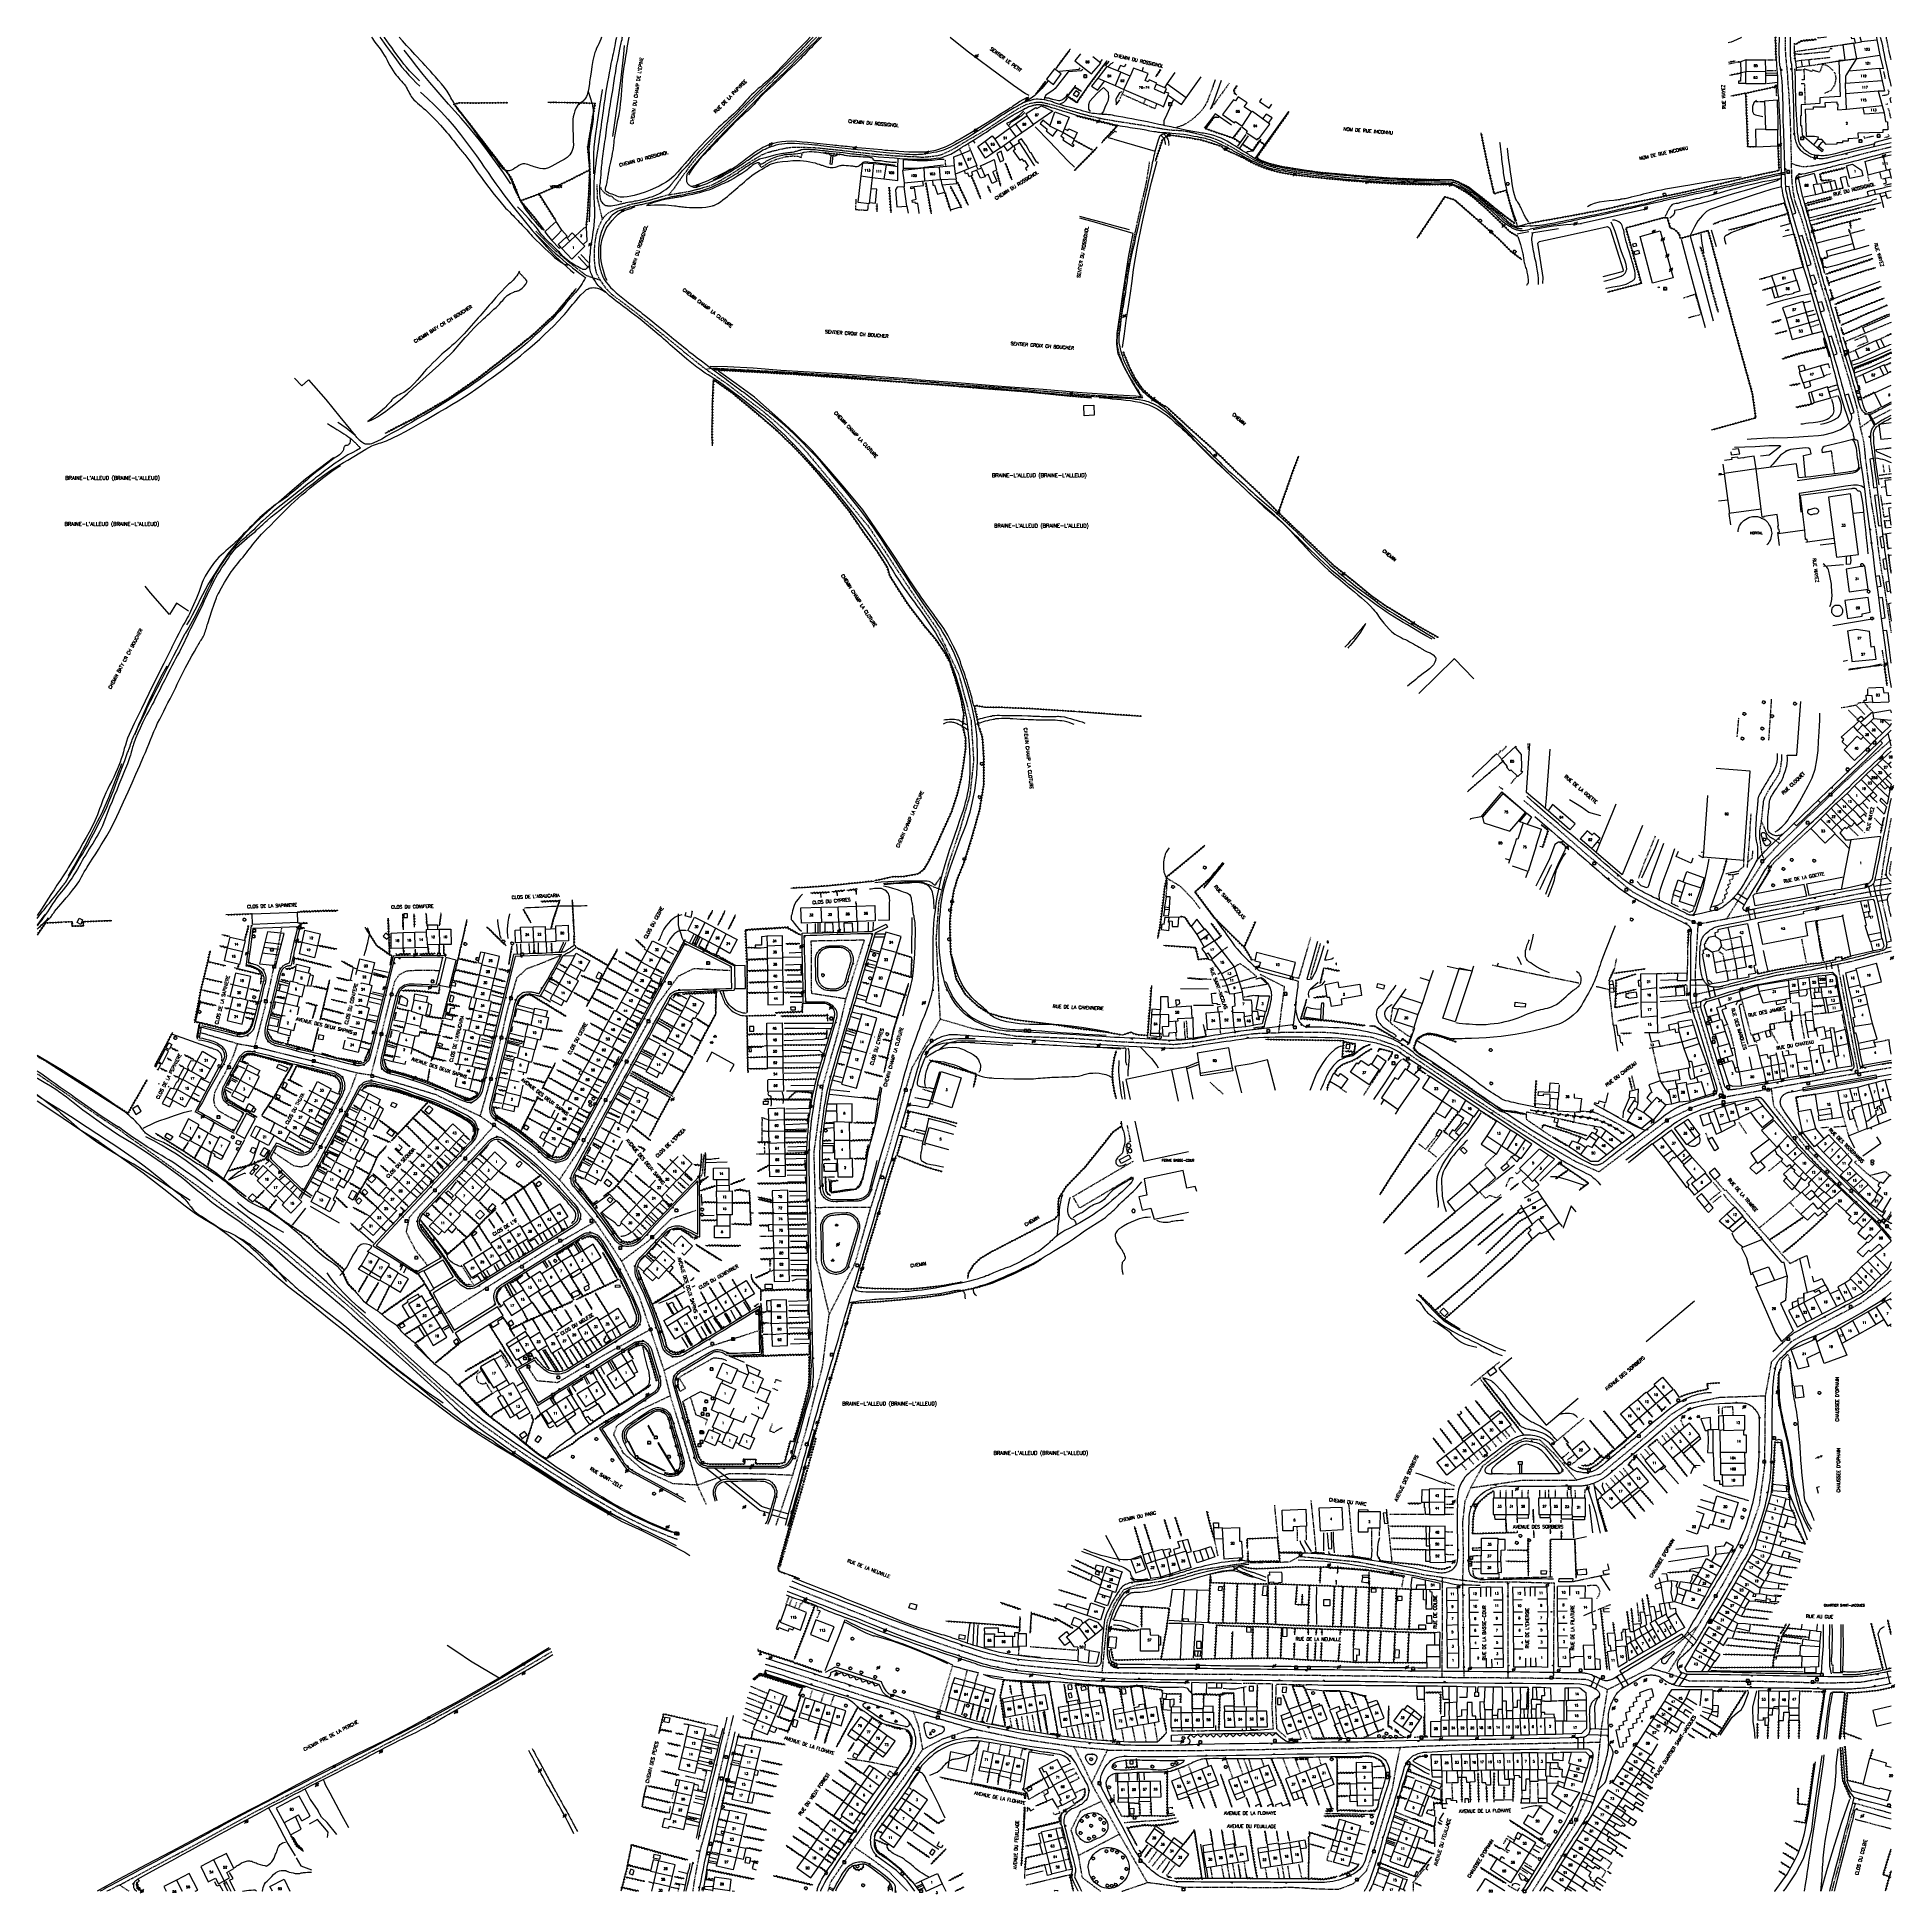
# Model space of a CAD drawing. Header units: millimetres. Extents: x 149000 to 150002, y 151999 to 153000.
import ezdxf
from ezdxf.enums import TextEntityAlignment as Align

# ---------------------------------------------------------------- set-up
doc = ezdxf.new("R2010")
doc.units = ezdxf.units.MM
doc.linetypes.add('DASHED', pattern=[0.75, 0.5, -0.25])
doc.layers.get('0').update_dxf_attribs({"linetype": 'CONTINUOUS'})
for name, color, linetype in [('W0001', 6, 'DASHED'), ('W0004', 5, 'CONTINUOUS'), ('W0006', 2, 'CONTINUOUS'), ('W0008', 7, 'CONTINUOUS'), ('W0014', 7, 'CONTINUOUS'), ('W0015', 2, 'CONTINUOUS'), ('W0017', 7, 'CONTINUOUS'), ('W0020', 2, 'CONTINUOUS'), ('W0021', 2, 'CONTINUOUS'), ('W0070', 7, 'DASHED'), ('W0071', 7, 'CONTINUOUS'), ('w0101', 7, 'CONTINUOUS'), ('W0104', 1, 'CONTINUOUS'), ('W0105', 7, 'CONTINUOUS'), ('W0112', 1, 'DASHED'), ('W0120', 7, 'CONTINUOUS'), ('W0130', 7, 'CONTINUOUS'), ('W0132', 7, 'CONTINUOUS'), ('w0211', 2, 'CONTINUOUS'), ('W0214', 2, 'CONTINUOUS'), ('W0220', 5, 'DASHED'), ('w0300', 7, 'CONTINUOUS'), ('w0303', 7, 'CONTINUOUS'), ('W0310', 3, 'CONTINUOUS'), ('W0322', 7, 'CONTINUOUS'), ('w0323', 7, 'CONTINUOUS'), ('W0330', 7, 'CONTINUOUS'), ('W0333', 7, 'CONTINUOUS'), ('W0401', 7, 'CONTINUOUS'), ('W0402', 7, 'CONTINUOUS'), ('W0420', 7, 'CONTINUOUS'), ('W0438', 7, 'CONTINUOUS'), ('W0473', 7, 'CONTINUOUS'), ('W0501', 5, 'DASHED'), ('W0510', 5, 'CONTINUOUS'), ('W0515', 5, 'CONTINUOUS'), ('W0600', 7, 'CONTINUOUS'), ('W0980', 7, 'CONTINUOUS'), ('W0983', 7, 'CONTINUOUS'), ('W0984', 7, 'CONTINUOUS'), ('W0989', 7, 'CONTINUOUS'), ('W0991', 7, 'CONTINUOUS'), ('W1102', 7, 'CONTINUOUS')]:
    doc.layers.add(name, color=color, linetype=linetype)
doc.styles.get("Standard").update_dxf_attribs({"font": 'romans.shx', "width": 0.85})

# ---------------------------------------------------------------- blocks, each defined once
blk = doc.blocks.new('T401')
for p, q in [((-0.3, 0.3), (0, 0.3)), ((-0.3, -0.25), (-0.3, 0.3)), ((-0.3, 0.15), (0, 0.15)), ((-0.3, 0), (0, 0)), ((0, 0.3), (0, -0.25)), ((-0.3, -0.15), (0, -0.15)), ((-0.3, -0.25), (-0.3, -0.3)), ((-0.3, -0.3), (0, -0.3)), ((0, -0.3), (0, -0.25))]:
    blk.add_line(p, q)
blk = doc.blocks.new('T420')
for p, q in [((0.7, 0.7), (-0.8, 0.7)), ((-0.8, 0.7), (-0.8, -0.8)), ((0.7, 0.7), (0.7, -0.8)), ((0.7, -0.8), (-0.8, -0.8))]:
    blk.add_line(p, q)
blk.add_ellipse((0, 0), major_axis=(-0.53, 0.53), ratio=1, start_param=3.926991, end_param=10.210176)
blk = doc.blocks.new('T473')
for p, q in [((-0.166667, 0.166667), (0.166667, -0.166667)), ((-0.166667, -0.166667), (0.166667, 0.166667)), ((0.500001, 0.500001), (1.000002, 1.000002)), ((-1.000002, -1.000002), (-0.500001, -0.500001))]:
    blk.add_line(p, q)
blk.add_ellipse((0, 0), major_axis=(0.471405, 0.471405), ratio=1, start_param=5.4977871438, end_param=11.780972451)
blk = doc.blocks.new('T300')
for p, q in [((-0.8, 0.5), (-0.9, 0.3)), ((-0.9, 0.3), (-0.9, 0.2)), ((-0.9, 0.2), (-0.7, 0.1)), ((-0.7, 0.6), (-0.8, 0.5)), ((-0.8, -0.1), (-0.7, 0.1)), ((-0.6, 0.7), (-0.7, 0.6)), ((-0.7, 0.1), (-0.7, 0.1)), ((-0.5, 0.7), (-0.6, 0.7)), ((-0.3, 0.6), (-0.5, 0.7)), ((-0.3, 0.6), (-0.2, 0.7)), ((-0.2, 0.6), (-0.3, 0.6)), ((-0.2, 0.7), (-0.1, 0.8)), ((-0.1, 0.8), (0.1, 0.8)), ((0.1, 0.8), (0.2, 0.7)), ((0.2, 0.7), (0.3, 0.6)), ((0.3, 0.6), (0.4, 0.5)), ((0.5, 0.5), (0.3, 0.5)), ((0.4, 0.5), (0.4, 0.5)), ((0.6, 0.4), (0.5, 0.5)), ((0.6, 0.4), (0.7, 0.3)), ((0.7, 0.3), (0.7, 0.2)), ((0.7, 0.2), (0.7, 0.1)), ((0.7, 0.1), (0.7, -0.2)), ((-0.8, -0.2), (-0.8, -0.1)), ((-0.7, -0.3), (-0.8, -0.2)), ((-0.8, -0.2), (-0.8, -0.2)), ((-0.7, -0.4), (-0.7, -0.3)), ((-0.5, -0.5), (-0.7, -0.4)), ((-0.4, -0.5), (-0.5, -0.5)), ((-0.4, -0.5), (-0.3, -0.5)), ((-0.3, -0.5), (-0.3, -0.4)), ((-0.3, -0.6), (-0.3, -0.5)), ((-0.3, -0.5), (-0.3, -0.5)), ((-0.2, -0.7), (-0.3, -0.6)), ((-0.1, -0.8), (-0.2, -0.7)), ((0.1, -0.8), (-0.1, -0.8)), ((0.2, -0.7), (0.1, -0.8)), ((0.3, -0.5), (0.2, -0.5)), ((0.3, -0.6), (0.2, -0.7)), ((0.2, -0.7), (0.2, -0.7)), ((0.5, -0.4), (0.3, -0.5)), ((0.3, -0.5), (0.3, -0.6)), ((0.3, -0.5), (0.3, -0.5)), ((0.6, -0.3), (0.5, -0.4)), ((0.7, -0.2), (0.6, -0.3)), ((0.6, -0.3), (0.6, -0.3))]:
    blk.add_line(p, q)
blk = doc.blocks.new('T303')
for p, q in [((-0.8, 0), (-0.3, 0.2)), ((-0.3, -0.2), (-0.8, 0)), ((-0.3, 0.2), (0, 0.8)), ((0, 0.8), (0.3, 0.2)), ((0.3, 0.2), (0.8, 0)), ((0.8, 0), (0.3, -0.2)), ((-0.5, -0.6), (-0.3, -0.2)), ((0, -0.3), (-0.5, -0.6)), ((0.6, -0.6), (0, -0.3)), ((0.3, -0.2), (0.6, -0.6))]:
    blk.add_line(p, q)
blk = doc.blocks.new('T438')
for p, q in [((-0.4, 0.2), (0.4, 0.2)), ((-0.4, -0.2), (-0.4, 0.2)), ((0.15, 1.1), (-0.3, 1.1)), ((-0.3, 1.1), (-0.3, 0.5)), ((-0.3, 0.5), (0.15, 0.5)), ((0.3, 0.65), (0.3, 0.95)), ((0.4, 0.2), (0.4, -0.2))]:
    blk.add_line(p, q)
at = {"flags": 128}
for points in [[(-0.4, -0.2), (0.4, 0.2)], [(0.4, -0.2), (-0.4, -0.2)]]:
    blk.add_lwpolyline(points, dxfattribs=at)
for centre, major_axis, start_param, end_param in [((0.15, 0.95), (0.106, -0.106), 0.7853982, 2.3561945), ((0.15, 0.65), (0.106, 0.106), 3.9269908, 5.4977871)]:
    blk.add_ellipse(centre, major_axis=major_axis, ratio=1, start_param=start_param, end_param=end_param)
blk = doc.blocks.new('t323o')
at = {"color": 0, "linetype": 'Continuous'}
for radius in [0.25, 0.15]:
    blk.add_circle((0, 0), radius, dxfattribs=at)
blk = doc.blocks.new('t310o')
at = {"color": 0, "linetype": 'Continuous'}
for centre, start, end in [((-0.5, 0.4), 216.8699, 323.1304), ((0.5, -0.4), 36.8699, 143.1303)]:
    blk.add_arc(centre, 0.625, start, end, dxfattribs=at)
blk = doc.blocks.new('t322o')
at = {"color": 0, "linetype": 'Continuous'}
for radius in [0.25, 0.15]:
    blk.add_circle((0, 0), radius, dxfattribs=at)
blk = doc.blocks.new('t500o')
at = {"color": 0, "linetype": 'Continuous'}
for centre, start, end in [((-0.5, 0.625), 216.869898, 323.130102), ((0.5, -0.125), 36.869898, 143.130102), ((0.5, -0.625), 36.869898, 143.130102), ((-0.5, 0.125), 216.869898, 323.130102)]:
    blk.add_arc(centre, 0.625, start, end, dxfattribs=at)
blk = doc.blocks.new('t220o')
at = {"color": 0, "linetype": 'Continuous'}
for p, q in [((-0.25, 0.25), (0.25, 0.25)), ((-0.25, -0.25), (0.25, -0.25))]:
    blk.add_line(p, q, dxfattribs=at)

msp = doc.modelspace()

# ---------------------------------------------------------------- linework, layer by layer
at = {"layer": 'W0001'}
for points in [[(149420.4, 153000), (149418.6, 152998.2), (149416.3, 152995.8), (149414, 152993.5), (149411.6, 152991.1), (149408.8, 152988.4), (149406, 152985.6), (149403.2, 152982.9), (149400.3, 152980.1), (149399.1, 152978.9), (149397.8, 152977.7), (149396.6, 152976.4), (149395.3, 152975.2), (149394, 152974), (149392.8, 152972.7), (149391.5, 152971.5), (149390.2, 152970.3), (149388.4, 152968.5), (149386.5, 152966.6), (149384.6, 152964.8), (149382.7, 152962.9), (149381.8, 152962), (149381, 152961.1), (149380.1, 152960.2), (149379.2, 152959.3), (149378.3, 152958.4), (149377.4, 152957.5), (149376.5, 152956.6), (149375.6, 152955.7), (149374.5, 152954.5), (149373.3, 152953.4), (149372.2, 152952.2), (149371, 152951.1), (149369.9, 152949.9), (149368.7, 152948.8), (149367.6, 152947.6), (149366.5, 152946.4), (149364.3, 152944.2), (149362.2, 152941.9), (149360.1, 152939.7), (149358, 152937.4), (149356.9, 152936.3), (149355.9, 152935.2), (149354.9, 152934), (149354, 152932.9), (149352.7, 152931.2), (149351.4, 152929.6), (149350.2, 152927.9), (149349, 152926.3), (149348.3, 152925.3), (149347.5, 152924.2), (149346.8, 152923.2), (149346.1, 152922.2), (149345.4, 152921.2), (149344.7, 152920.1), (149343.9, 152919.1), (149343.2, 152918.1), (149340.6, 152915)], [(149942.9, 153000), (149942.8, 152998.4), (149942.8, 152995.8), (149942.9, 152993.1), (149943, 152991.4), (149943.1, 152989.7), (149943.3, 152988), (149943.4, 152986.3), (149943.6, 152984.6), (149943.8, 152983), (149943.9, 152981.3), (149944.1, 152979.6), (149944.2, 152977.1), (149944.4, 152974.6), (149944.6, 152972.1), (149944.8, 152969.6), (149945, 152965.7), (149945.2, 152961.8), (149945.4, 152957.9), (149945.6, 152954), (149945.7, 152950.2), (149945.8, 152946.3), (149945.9, 152942.4), (149946, 152938.5), (149946.2, 152932.1)], [(150000, 152987.8), (149999.6, 152989.8), (149999, 152992.2), (149998.5, 152994.7), (149998, 152997.2), (149997.5, 152999.6), (149997.5, 153000)], [(149340.6, 152915), (149352.3, 152917), (149354.2, 152917.5), (149356, 152918), (149357.8, 152918.5), (149359.7, 152919.1), (149360.7, 152919.4), (149361.7, 152919.6), (149362.6, 152919.9), (149363.6, 152920.3), (149365.5, 152921.1), (149367.3, 152922.1), (149369.1, 152923.1), (149370.8, 152924.1), (149373.3, 152925.5), (149375.8, 152927.1), (149378.2, 152928.7), (149380.7, 152930.2), (149381.2, 152930.6), (149381.7, 152930.9), (149382.2, 152931.2), (149382.6, 152931.5), (149383.1, 152931.9), (149383.6, 152932.2), (149384.1, 152932.5), (149384.6, 152932.8), (149386.7, 152934.1), (149388.7, 152935.3), (149390.8, 152936.5), (149393, 152937.5), (149394.3, 152938), (149395.6, 152938.3), (149396.9, 152938.7), (149398.3, 152939), (149400.2, 152939.5), (149402.2, 152939.9), (149404.2, 152940.3), (149406.3, 152940.6), (149408.8, 152940.8), (149411.3, 152940.8), (149413.8, 152940.7), (149416.3, 152940.6), (149419, 152940.5), (149421.8, 152940.3), (149424.5, 152940), (149427.2, 152939.7), (149429.3, 152939.5), (149431.4, 152939.3), (149433.5, 152939.1), (149435.6, 152938.8), (149437.7, 152938.6), (149439.8, 152938.3), (149441.9, 152938.1), (149444, 152937.9), (149447.4, 152937.5), (149450.9, 152937.1), (149454.4, 152936.8), (149457.8, 152936.5), (149461.5, 152936.2), (149465.2, 152936), (149468.9, 152935.8), (149472.6, 152935.6), (149474, 152935.6), (149475.4, 152935.5), (149476.8, 152935.4), (149478.2, 152935.4), (149479.4, 152935.5), (149480.7, 152935.6), (149482, 152935.7), (149483.2, 152935.9), (149484.1, 152936), (149484.9, 152936.1), (149485.8, 152936.2), (149486.6, 152936.4), (149486.6, 152936.4), (149488.3, 152936.9), (149489.8, 152937.6), (149491.4, 152938.4), (149492.9, 152939.1), (149495.3, 152940.4), (149497.6, 152941.8), (149499.9, 152943.2), (149502.2, 152944.6), (149504.9, 152946.2), (149507.6, 152947.7), (149510.3, 152949.3), (149512.9, 152950.9), (149514.1, 152951.6), (149515.2, 152952.4), (149516.2, 152953.1), (149517.3, 152953.8), (149518.4, 152954.6), (149519.5, 152955.3), (149520.6, 152956), (149521.7, 152956.7), (149523.6, 152958), (149525.5, 152959.3), (149527.5, 152960.5), (149529.5, 152961.7), (149530.4, 152962.2), (149531.4, 152962.7), (149532.4, 152963.2), (149533.4, 152963.7), (149534.3, 152964), (149535.3, 152964.3), (149536.2, 152964.5), (149537.1, 152964.7), (149538, 152964.8), (149539, 152965), (149539.9, 152965), (149540.8, 152965), (149542.1, 152964.9), (149543.4, 152964.6), (149544.7, 152964.3), (149546, 152964), (149547.8, 152963.6), (149549.6, 152963), (149551.5, 152962.5), (149553.3, 152961.9), (149555.1, 152961.3), (149556.9, 152960.7), (149558.7, 152960.1), (149560.5, 152959.6), (149562.3, 152959.1), (149564.1, 152958.6), (149565.9, 152958.1), (149567.7, 152957.6), (149569.7, 152957.2), (149571.6, 152956.7), (149573.6, 152956.3), (149575.6, 152955.9), (149578.2, 152955.5), (149580.8, 152955), (149583.3, 152954.6), (149585.9, 152954.2), (149587.5, 152954), (149589.1, 152953.7), (149590.8, 152953.4), (149592.4, 152953.2), (149594, 152952.9), (149595.6, 152952.7), (149597.2, 152952.4), (149598.8, 152952.2), (149600.1, 152951.9), (149601.4, 152951.7), (149602.8, 152951.4), (149604.1, 152951.2), (149605.4, 152950.9), (149606.8, 152950.7), (149608.1, 152950.5), (149609.4, 152950.3), (149610.7, 152950.1), (149611.9, 152950), (149613.2, 152949.9), (149614.4, 152949.9), (149615.6, 152949.8), (149616.9, 152949.7), (149618.1, 152949.6), (149619.4, 152949.4), (149620.9, 152949.1), (149622.3, 152948.8), (149623.8, 152948.5), (149625.3, 152948.1), (149627.6, 152947.5), (149629.9, 152946.9), (149632.2, 152946.3), (149634.5, 152945.5), (149635.8, 152945), (149637.1, 152944.5), (149638.4, 152943.9), (149639.7, 152943.2), (149641, 152942.6), (149642.4, 152941.8), (149643.7, 152941.1), (149645.1, 152940.4), (149645.7, 152940), (149646.3, 152939.6), (149646.9, 152939.2), (149647.6, 152938.8), (149648.2, 152938.5), (149648.8, 152938.1), (149649.4, 152937.7), (149650.1, 152937.3), (149651.4, 152936.6), (149652.7, 152935.9), (149654.1, 152935.2), (149655.4, 152934.5), (149656.7, 152933.8), (149658, 152933.2), (149659.4, 152932.5), (149660.7, 152932), (149663, 152931.2), (149665.3, 152930.4), (149667.6, 152929.8), (149669.9, 152929.2), (149671.6, 152928.8), (149673.3, 152928.5), (149675, 152928.2), (149676.8, 152928), (149680.2, 152927.5), (149683.6, 152927.1), (149687.1, 152926.7), (149690.5, 152926.3), (149693.2, 152925.9), (149695.8, 152925.6), (149698.5, 152925.3), (149701.1, 152925), (149704.1, 152924.7), (149707.2, 152924.4), (149710.2, 152924.2), (149713.2, 152924), (149716.7, 152923.7), (149720.2, 152923.4), (149723.8, 152923.2), (149727.3, 152922.9), (149731.3, 152922.7), (149735.2, 152922.5), (149739.2, 152922.3), (149743.1, 152922.2), (149744.9, 152922.1), (149746.7, 152922.1), (149748.4, 152922.1), (149750.2, 152922.1), (149752, 152922.1), (149753.7, 152922.1), (149755.5, 152922.1), (149757.3, 152922.1), (149758.8, 152922), (149760.3, 152922.1), (149761.9, 152922), (149763.4, 152921.9), (149763.7, 152921.9), (149764, 152921.8), (149764.3, 152921.7), (149764.6, 152921.6), (149765.6, 152921.2), (149766.7, 152920.6), (149767.7, 152920), (149768.7, 152919.4), (149770.2, 152918.5), (149771.8, 152917.6), (149773.2, 152916.6), (149774.7, 152915.6), (149776.3, 152914.4), (149777.8, 152913.1), (149779.3, 152911.9), (149780.8, 152910.6), (149781.6, 152909.9), (149782.3, 152909.3), (149783.1, 152908.6), (149783.9, 152907.9), (149784.7, 152907.3), (149785.4, 152906.6), (149786.2, 152905.9), (149787, 152905.3), (149787.7, 152904.7), (149788.3, 152904.1), (149789, 152903.5), (149789.6, 152902.9), (149790.3, 152902.2), (149791, 152901.6), (149791.6, 152901), (149792.3, 152900.4), (149793.1, 152899.8), (149794, 152899.2), (149794.8, 152898.6), (149795.7, 152898.1), (149796.3, 152897.8), (149797, 152897.5), (149797.6, 152897.3), (149798.3, 152897.1), (149799, 152897), (149799.8, 152896.9), (149800.6, 152896.8), (149801.3, 152896.9)], [(149599.9, 152932.9), (149599.5, 152929.8), (149599, 152926.8), (149598.5, 152923.7), (149598, 152920.7), (149597.7, 152919.3), (149597.4, 152918.1), (149597.1, 152916.8), (149596.8, 152915.5), (149596.5, 152914.2), (149596.1, 152912.9), (149595.8, 152911.6), (149595.5, 152910.3), (149594.7, 152906.4), (149593.8, 152902.4), (149593, 152898.5), (149592.1, 152894.6), (149591.8, 152893.1), (149591.5, 152891.7), (149591.3, 152890.3), (149591, 152888.8), (149590.7, 152887.4), (149590.4, 152886), (149590.1, 152884.6), (149589.8, 152883.1), (149589.5, 152881.8), (149589.3, 152880.4), (149589, 152879.1), (149588.7, 152877.8), (149588.4, 152876.4), (149588.1, 152875.1), (149587.9, 152873.7), (149587.6, 152872.4), (149587.4, 152870.9), (149587.2, 152869.4), (149586.9, 152867.9), (149586.7, 152866.5), (149586.5, 152865), (149586.3, 152863.5), (149586.1, 152862), (149585.9, 152860.5), (149585.8, 152859.5), (149585.6, 152858.4), (149585.5, 152857.4), (149585.3, 152856.3), (149585.1, 152855.2), (149585, 152854.2), (149584.8, 152853.1), (149584.7, 152852), (149584.3, 152849.5), (149583.9, 152847), (149583.5, 152844.5), (149583.2, 152841.9), (149582.9, 152840.5), (149582.7, 152839.1), (149582.5, 152837.7), (149582.4, 152836.3), (149582.5, 152835.1), (149582.6, 152833.8), (149582.8, 152832.6), (149583.1, 152831.3), (149583.4, 152829.9), (149583.8, 152828.5), (149584.3, 152827.2), (149584.8, 152825.8), (149585.5, 152824), (149586.4, 152822.3), (149587.2, 152820.5), (149588.1, 152818.8), (149589, 152817.3), (149589.9, 152815.8), (149590.9, 152814.3), (149591.8, 152812.8), (149592.9, 152811), (149594.1, 152809.2), (149595.2, 152807.5), (149596.4, 152805.7)], [(150000, 152940.8), (149989, 152938.1), (149987, 152937.6), (149985, 152937.1), (149983, 152936.6), (149981, 152936.1), (149979.1, 152935.5), (149977.1, 152935), (149975.1, 152934.5), (149973.1, 152934), (149970.2, 152933.2), (149967.3, 152932.5), (149964.3, 152931.8), (149961.4, 152931.2), (149959.1, 152930.8), (149956.8, 152930.4), (149954.5, 152930.2), (149952.1, 152930.2), (149950.6, 152930.5), (149949, 152930.9), (149947.6, 152931.4), (149946.2, 152932.1)], [(149946.2, 152932.1), (149946.2, 152929.1), (149946.3, 152927.2), (149946.3, 152925.3), (149946.4, 152923.3), (149946.5, 152921.4), (149946.8, 152919.1), (149947.1, 152916.8), (149947.5, 152914.4), (149948, 152912.1), (149948.3, 152911), (149948.7, 152909.9), (149949.1, 152908.8), (149949.5, 152907.8), (149949.9, 152906.7), (149950.3, 152905.6), (149950.7, 152904.5), (149951.1, 152903.4), (149951.6, 152901.9), (149952.1, 152900.3), (149952.6, 152898.7), (149953, 152897.1), (149953.5, 152895.5), (149954, 152893.9), (149954.4, 152892.3), (149954.9, 152890.7), (149955.2, 152889.8), (149955.5, 152889), (149955.8, 152888.1), (149956.1, 152887.2), (149956.4, 152886.4), (149956.7, 152885.5), (149957, 152884.6), (149957.3, 152883.7), (149957.9, 152881.8), (149958.4, 152880), (149958.9, 152878.1), (149959.4, 152876.2), (149959.9, 152874.3), (149960.5, 152872.4), (149961, 152870.5), (149961.5, 152868.6), (149962.2, 152866.3), (149962.9, 152864), (149963.6, 152861.7), (149964.3, 152859.4), (149965, 152857.1), (149965.7, 152854.8), (149966.4, 152852.5), (149967, 152850.2), (149967.5, 152848.5), (149968, 152846.8), (149968.5, 152845.1), (149969, 152843.4), (149969.5, 152841.7), (149970, 152840), (149970.4, 152838.3), (149970.9, 152836.6), (149971.5, 152834.7), (149972.1, 152832.8), (149972.6, 152830.9), (149973.2, 152829), (149973.8, 152827.1), (149974.3, 152825.2), (149974.9, 152823.3), (149975.5, 152821.4), (149976.4, 152818.2), (149977.4, 152815), (149978.3, 152811.7), (149979.2, 152808.5), (149980, 152805.9), (149980.7, 152803.3), (149981.4, 152800.6), (149982, 152797.9), (149983.4, 152789.5)], [(149301.9, 152920.5), (149302.1, 152913.2), (149304.8, 152901.7)], [(149340.6, 152915), (149337.5, 152914.1), (149334.4, 152913.2), (149331.4, 152912.3), (149328.3, 152911.5), (149327, 152911.2), (149325.8, 152910.9), (149324.5, 152910.7), (149323.3, 152910.4), (149322, 152910.1), (149320.8, 152909.9), (149319.5, 152909.5), (149318.3, 152909.2), (149315.7, 152908.3), (149313, 152907.5), (149310.4, 152906.4), (149307.9, 152905), (149307, 152904.3), (149306.2, 152903.5), (149305.5, 152902.7), (149304.8, 152901.7)], [(149304.8, 152901.7), (149303.8, 152899.9), (149303, 152898), (149302.3, 152896.1), (149301.7, 152894.1), (149301.4, 152893), (149301.2, 152891.8), (149301, 152890.6), (149300.8, 152889.4), (149300.6, 152887.5), (149300.5, 152885.7), (149300.4, 152883.8), (149300.4, 152881.9), (149300.5, 152880), (149300.6, 152878.1), (149300.8, 152876.3), (149301.2, 152874.5), (149301.6, 152873), (149302.2, 152871.7), (149302.9, 152870.3), (149303.6, 152869.1)], [(149269, 152895.4), (149271.3, 152893.1), (149273.6, 152890.8), (149275.9, 152888.5), (149278.2, 152886.2), (149280.2, 152884.4), (149282.2, 152882.7), (149284.2, 152880.9), (149286.3, 152879.2), (149287.8, 152877.9), (149289.4, 152876.7), (149290.9, 152875.5), (149292.5, 152874.3), (149293.5, 152873.5), (149294.5, 152872.8), (149295.4, 152872.1), (149296.4, 152871.5), (149303.6, 152869.1)], [(149303.6, 152869.1), (149304.8, 152867.3), (149306.1, 152865.5), (149307.4, 152863.9), (149308.9, 152862.3), (149309.8, 152861.5), (149310.8, 152860.7), (149311.7, 152860), (149312.7, 152859.2), (149313.7, 152858.5), (149314.7, 152857.8), (149315.7, 152857.1), (149316.7, 152856.3), (149318.8, 152854.7), (149321, 152853), (149323.2, 152851.3), (149325.3, 152849.6), (149328.4, 152847.1), (149331.5, 152844.6), (149334.5, 152842.1), (149337.6, 152839.6), (149339.2, 152838.3), (149340.8, 152837), (149342.4, 152835.6), (149344.1, 152834.3), (149345.7, 152833), (149347.3, 152831.7), (149348.9, 152830.3), (149350.5, 152829), (149353.1, 152827), (149355.6, 152824.9), (149358.2, 152822.9), (149360.8, 152820.9)], [(149360.8, 152820.9), (149363.5, 152821.6), (149367.8, 152821.4), (149372.1, 152821.2), (149376.4, 152820.9), (149380.7, 152820.7), (149383.3, 152820.6), (149385.9, 152820.4), (149388.6, 152820.3), (149391.2, 152820.1), (149393.8, 152820), (149396.4, 152819.9), (149399.1, 152819.7), (149401.7, 152819.6), (149405.9, 152819.3), (149410.1, 152819.1), (149414.3, 152818.8), (149418.5, 152818.6), (149424.5, 152818.2), (149430.6, 152817.8), (149436.6, 152817.4), (149442.7, 152817), (149449.1, 152816.6), (149455.5, 152816.1), (149461.9, 152815.7), (149468.3, 152815.2), (149471.6, 152814.9), (149474.8, 152814.7), (149478.1, 152814.4), (149481.3, 152814.1), (149484.6, 152813.9), (149487.9, 152813.6), (149491.1, 152813.3), (149494.4, 152813.1), (149497.9, 152812.8), (149501.3, 152812.6), (149504.8, 152812.3), (149508.3, 152812), (149511.8, 152811.8), (149515.3, 152811.5), (149518.8, 152811.2), (149522.3, 152811), (149528.3, 152810.5), (149534.3, 152810), (149540.2, 152809.4), (149546.2, 152808.9), (149548.5, 152808.7), (149550.8, 152808.5), (149553.1, 152808.3), (149555.5, 152808.1), (149557.8, 152807.9), (149560.1, 152807.7), (149562.4, 152807.5), (149564.7, 152807.3), (149566.6, 152807.2), (149568.5, 152807), (149570.4, 152806.9), (149572.3, 152806.8), (149574.1, 152806.7), (149576, 152806.6), (149577.9, 152806.5), (149579.8, 152806.4), (149581.3, 152806.3), (149582.7, 152806.2), (149584.2, 152806.1), (149585.6, 152806), (149587.1, 152805.9), (149588.5, 152805.8), (149590, 152805.7), (149591.4, 152805.7), (149592.7, 152805.7), (149593.9, 152805.7), (149595.2, 152805.7), (149596.4, 152805.7)], [(149360.8, 152820.9), (149362.2, 152819.9), (149363.7, 152818.9), (149365.1, 152817.9), (149366.6, 152816.9), (149368, 152815.9), (149369.4, 152814.9), (149370.9, 152813.9), (149372.3, 152812.9), (149373.6, 152812), (149374.8, 152811), (149376, 152810.1), (149377.2, 152809.2), (149378.5, 152808.2), (149379.7, 152807.3), (149380.9, 152806.3), (149382.1, 152805.4), (149383.3, 152804.5), (149384.5, 152803.6), (149385.7, 152802.7), (149386.9, 152801.8), (149388.1, 152800.9), (149389.2, 152800), (149390.4, 152799.1), (149391.6, 152798.2), (149393.6, 152796.6), (149395.6, 152794.9), (149397.6, 152793.2), (149399.5, 152791.5), (149401.4, 152789.8), (149403.3, 152788.1), (149405.2, 152786.3), (149407, 152784.5), (149409.2, 152782.4), (149411.3, 152780.3), (149413.3, 152778.2), (149415.3, 152776), (149448.6, 152735.9), (149471.7, 152700.8), (149485.8, 152680.2), (149490.2, 152671)], [(149983.4, 152789.5), (149989.3, 152793.7), (149996.5, 152797.4), (150000, 152799.3)], [(149983.4, 152789.5), (149985.2, 152781.7), (149985.3, 152780.6), (149985.5, 152779.5), (149985.6, 152778.4), (149985.7, 152777.3), (149985.8, 152776.2), (149985.9, 152775.1), (149986, 152774), (149986.1, 152772.9), (149986.9, 152766.6), (149987.7, 152760.4), (149988.6, 152754.1), (149989.5, 152747.8), (149989.8, 152746), (149990.1, 152744.1), (149990.5, 152742.2), (149990.8, 152740.3), (149991.1, 152738.4), (149991.4, 152736.6), (149991.7, 152734.7), (149992, 152732.8), (149992.2, 152731.3), (149992.4, 152729.8), (149992.6, 152728.2), (149992.7, 152726.7), (149992.9, 152725.2), (149993.1, 152723.7), (149993.3, 152722.2), (149993.5, 152720.7), (149993.9, 152717.9), (149994.3, 152715.2), (149994.7, 152712.5), (149995.2, 152709.7), (149995.7, 152707), (149996.1, 152704.3), (149996.6, 152701.6), (149997, 152698.8), (150000, 152678.9)], [(149488.1, 152540), (149491.5, 152553.5), (149498, 152573.1), (149503.3, 152591.6), (149505.3, 152609.9), (149503.9, 152631.4), (149497.4, 152655.9), (149490.2, 152671)], [(150000, 152620.9), (149999.6, 152620.6), (149983.3, 152606.3), (149964.6, 152588.5), (149947.6, 152572.3), (149939.9, 152565.1)], [(149930.1, 152577), (149930.3, 152578.7), (149930.5, 152580.3), (149930.6, 152582), (149930.8, 152583.6), (149930.8, 152584.1), (149930.9, 152584.6), (149930.9, 152585), (149931, 152585.5), (149931, 152586), (149931.1, 152586.4), (149931.1, 152586.9), (149931.2, 152587.4), (149931.3, 152588.1), (149931.5, 152588.7), (149931.7, 152589.4), (149931.9, 152590), (149932.5, 152591.2), (149933.1, 152592.3), (149933.7, 152593.4), (149934.4, 152594.5), (149934.7, 152595), (149935, 152595.6), (149935.3, 152596.1), (149935.7, 152596.6), (149936, 152597.1), (149936.3, 152597.6), (149936.7, 152598.2), (149937, 152598.7), (149937.7, 152599.7), (149938.4, 152600.7), (149939, 152601.8), (149939.6, 152602.9), (149940, 152603.8), (149940.2, 152604.8), (149940.4, 152605.7), (149940.6, 152606.7), (149940.8, 152608.3), (149941, 152609.9), (149941.1, 152611.5), (149941.1, 152613.1)], [(149895.8, 152521.7), (149885.6, 152526.3), (149876.4, 152530.5), (149860.5, 152539.1), (149836, 152559.1), (149820.6, 152572.6), (149801.8, 152588.4)], [(149931.6, 152556.3), (149931.3, 152557.1), (149931, 152557.8), (149930.7, 152558.6), (149930.5, 152559.4), (149930.3, 152560.6), (149930.1, 152561.8), (149929.9, 152562.9), (149929.8, 152564.1), (149929.6, 152565.2), (149929.5, 152566.3), (149929.3, 152567.3), (149929.2, 152568.4), (149929.2, 152568.8), (149929.2, 152569.3), (149929.2, 152569.7), (149929.2, 152570.1), (149929.2, 152570.5), (149929.2, 152570.9), (149929.2, 152571.3), (149929.2, 152571.8), (149929.3, 152572.4), (149929.4, 152573.1), (149929.5, 152573.7), (149929.6, 152574.4), (149929.7, 152575.1), (149929.9, 152575.7), (149930, 152576.4), (149930.1, 152577)], [(149931.5, 152574.1), (149930.1, 152577)], [(149939.9, 152565.1), (149939.3, 152565.5), (149938.8, 152566), (149938.3, 152566.4), (149937.7, 152566.8), (149937.2, 152567.1), (149936.8, 152567.4), (149936.3, 152567.7), (149935.8, 152567.9), (149935.3, 152568.2), (149934.8, 152568.5), (149934.4, 152568.9), (149934, 152569.3), (149933.5, 152569.8), (149933.1, 152570.4), (149932.7, 152571.1), (149932.4, 152571.7), (149932.2, 152572.3), (149931.9, 152572.9), (149931.7, 152573.5), (149931.5, 152574.1)], [(150000, 152578.6), (149999.2, 152574.8), (149995.8, 152554.3), (149993.8, 152540)], [(149939.9, 152565.1), (149931.6, 152556.3)], [(149931.6, 152556.3), (149928.7, 152551.7), (149916.4, 152532.7), (149911.3, 152524.6)], [(149456.6, 152543.6), (149458.3, 152543.7), (149460, 152543.8), (149461.8, 152543.9), (149463.5, 152544), (149464.3, 152544), (149465.1, 152544.1), (149465.8, 152544.1), (149466.6, 152544.2), (149467.4, 152544.2), (149468.1, 152544.3), (149468.9, 152544.3), (149469.7, 152544.4), (149470.1, 152544.4), (149470.6, 152544.4), (149471, 152544.5), (149471.5, 152544.6), (149472, 152544.6), (149472.4, 152544.7), (149472.9, 152544.7), (149473.4, 152544.7), (149474.5, 152544.6), (149475.7, 152544.6), (149476.9, 152544.4), (149478, 152544.1), (149488.1, 152540)], [(149993.8, 152540), (150000, 152541)], [(149487.2, 152470.5), (149486.4, 152486), (149485, 152513.7), (149486.5, 152533.9), (149488.1, 152540)], [(149911.3, 152524.6), (149925, 152527.2), (149958.1, 152533.3), (149986.4, 152538.8), (149993.8, 152540)], [(149993.8, 152540), (150000, 152512.7)], [(149895.8, 152521.7), (149895.2, 152511.3), (149894.3, 152495.4), (149894.6, 152483.6)], [(149895.8, 152521.7), (149911.3, 152524.6)], [(149117.4, 152455.6), (149119.8, 152464.5), (149122.9, 152476.6), (149125.8, 152489.5), (149128.4, 152501.4), (149132, 152519.6)], [(149446.1, 152513), (149417.4, 152512.5), (149417.6, 152484.4), (149436.2, 152481.5), (149431.8, 152462.8), (149423.8, 152434.8), (149418.9, 152398.6), (149419.7, 152368.9)], [(149446.1, 152513), (149436.2, 152481.5)], [(149239, 152418.1), (149247.2, 152446.8), (149253.7, 152475.3), (149258.8, 152492.7), (149264, 152497.6), (149270.7, 152500.1), (149282.1, 152504.7)], [(150000, 152507), (149993.6, 152505.4), (149978.8, 152501.5), (149971.1, 152499.9)], [(149180.2, 152440.3), (149182.7, 152450), (149186.9, 152466.9), (149190, 152479.6), (149193, 152490.9), (149195.2, 152494.3), (149199.4, 152496.5), (149205.7, 152496.9), (149216.8, 152496.7)], [(149281.8, 152383.8), (149292.5, 152400), (149311.3, 152435.1), (149334.6, 152478.4), (149346, 152493.7), (149354.3, 152497.8), (149373.8, 152496.7)], [(149659.7, 152494.6), (149672.7, 152488), (149669.5, 152463.1)], [(149971.1, 152499.9), (149957, 152496.9), (149938, 152493.9), (149917.5, 152489), (149894.6, 152483.6)], [(149971.1, 152499.9), (149976.2, 152473.4), (149982.3, 152441.2)], [(149894.6, 152483.6), (149894.8, 152477.5), (149902.8, 152451), (149909.9, 152428.4)], [(149487.2, 152470.5), (149481.4, 152460.5), (149471.8, 152444.1), (149467.9, 152431), (149458.9, 152399.1), (149454.6, 152385.1), (149449.7, 152369)], [(149487.2, 152470.5), (149505, 152465.3), (149528, 152461.3), (149559.6, 152460.1), (149582.1, 152458.4), (149613.1, 152456.8), (149625.9, 152458.1), (149642, 152460.7), (149656.8, 152462.7), (149662.6, 152462.9), (149669.5, 152463.1)], [(149088, 152463.3), (149105.3, 152458.1), (149108.1, 152457.2)], [(149822, 152398.1), (149812.2, 152403.8), (149786.3, 152420.2), (149752.5, 152443), (149734, 152455.6), (149719.5, 152460.7), (149697, 152463.1), (149679.4, 152463.3), (149669.5, 152463.1)], [(149108.5, 152415.2), (149102.7, 152418.1), (149097.9, 152421), (149095.9, 152423.6), (149095.3, 152426.9), (149095.9, 152431), (149097.7, 152434.8), (149101.2, 152441), (149104.7, 152447.9), (149106.5, 152452.3), (149108.1, 152457.2)], [(149108.1, 152457.2), (149110.3, 152456.8), (149117.4, 152455.6)], [(149117.4, 152455.6), (149125.2, 152453.7), (149144.2, 152449), (149167.1, 152442.9), (149172.4, 152441.5)], [(149000, 152441), (149003.6, 152438.6), (149007.2, 152436.1), (149008.9, 152434.9), (149010.6, 152433.7), (149012.3, 152432.6), (149014, 152431.4)], [(149172.4, 152441.5), (149168.8, 152431.6), (149163.1, 152420.2), (149155.5, 152406.2), (149149.8, 152396.2), (149146.1, 152391.7), (149142.4, 152390.6), (149138.6, 152391.2), (149134.1, 152394.1), (149127.9, 152398.4)], [(149172.4, 152441.5), (149180.2, 152440.3)], [(149180.2, 152440.3), (149193.2, 152436.4), (149214.7, 152429.9), (149235.2, 152419.9), (149239, 152418.1)], [(149982.3, 152441.2), (149967.5, 152438.7), (149935.5, 152433)], [(150000, 152444.2), (149997.1, 152443.7), (149982.3, 152441.2)], [(149014, 152431.4), (149017.4, 152429), (149020.7, 152426.7), (149024.1, 152424.3), (149027.5, 152422), (149031.8, 152419), (149036.2, 152416.1), (149040.6, 152413.2), (149045, 152410.3), (149048.1, 152407.9), (149051.2, 152405.7), (149054.4, 152403.5), (149057.5, 152401.3), (149064.8, 152396), (149072.2, 152390.7), (149079.5, 152385.4), (149086.8, 152380.1), (149108.4, 152363.7), (149133.5, 152344.9), (149168.4, 152315.3), (149204, 152282.8), (149234.1, 152256), (149256.2, 152240.3), (149276.8, 152226.3), (149295.5, 152214.8), (149316.3, 152202.6), (149329.7, 152196.1), (149341.3, 152191.3), (149345.2, 152189.9)], [(149909.9, 152428.4), (149935.5, 152433)], [(149996.1, 152360.2), (149990.6, 152365), (149969.4, 152385.7), (149954.3, 152400.9), (149936.8, 152423.4), (149935.5, 152433)], [(149909.9, 152428.4), (149902.9, 152426.1), (149893.8, 152423.1), (149880.6, 152416.8), (149861.6, 152402.6), (149842.4, 152388), (149830, 152393.5), (149822, 152398.1)], [(149246.5, 152413), (149240.7, 152406.5), (149230.9, 152395.6), (149210.7, 152374.3), (149200.7, 152363.5), (149199, 152355.6), (149203.8, 152346.2), (149210.4, 152337.7)], [(149239, 152418.1), (149246.5, 152413)], [(149246.5, 152413), (149250.7, 152409.9), (149268.1, 152396.8), (149276.2, 152389.1), (149281.8, 152383.8)], [(149281.8, 152383.8), (149286.3, 152378.5), (149297.5, 152365.3), (149301, 152361.2)], [(149220.2, 152311.6), (149246.9, 152328.5), (149277.4, 152347.7), (149301, 152361.2)], [(149301, 152361.2), (149315.2, 152339.9)], [(149315.2, 152339.9), (149329.4, 152350.5), (149342.1, 152362.8), (149355.6, 152367.4)], [(149419.7, 152368.9), (149449.7, 152369)], [(149419.7, 152368.9), (149420.1, 152340.9), (149427.2, 152311)], [(149427.2, 152311), (149441.3, 152338.9), (149449.7, 152369)], [(150000, 152366.5), (149999.2, 152364.9), (149996.1, 152360.2)], [(150000, 152356.8), (149996.1, 152360.2)], [(149315.2, 152339.9), (149324.7, 152320.7), (149328.1, 152310.6), (149330.7, 152303)], [(150000, 152329.3), (149997, 152326.9), (149983.5, 152317), (149963.6, 152306.5), (149945.7, 152296.1), (149940.9, 152291.1)], [(149407.6, 152224.5), (149409.5, 152230.9), (149414.7, 152248.2), (149423.7, 152283.3), (149427.2, 152311)], [(149330.7, 152303), (149304.6, 152288.5), (149280.6, 152274.3), (149269.6, 152275.3), (149264.3, 152283.4)], [(149330.7, 152303), (149338.1, 152281)], [(149338.1, 152281), (149361.9, 152293.6), (149389, 152302.4)], [(149940.9, 152291.1), (149935.4, 152285.4), (149932.1, 152267.1)], [(149338.1, 152281), (149341.4, 152267.3)], [(149356, 152219.1), (149343, 152219.8), (149326.8, 152227.2), (149316.2, 152236.4), (149311, 152246.4), (149312.8, 152251.2), (149325, 152259.5), (149341.4, 152267.3)], [(149341.4, 152267.3), (149344.5, 152257.3), (149349.2, 152242.2), (149356, 152219.1)], [(149932.1, 152267.1), (149907.4, 152266.3), (149890.6, 152262.9), (149881.1, 152257), (149864.6, 152242.7), (149843.2, 152225), (149830.4, 152221.8)], [(149932.1, 152267.1), (149931.7, 152229.5), (149928.8, 152208.3), (149922.3, 152189.5), (149912.1, 152171)], [(149773.3, 152217.7), (149779.8, 152229.4), (149794.6, 152241), (149802.5, 152244.4), (149810.3, 152243.6), (149817.8, 152236.6), (149830.4, 152221.8)], [(149356, 152219.1), (149373.3, 152225.4), (149392, 152225.2), (149407.6, 152224.5)], [(149398.6, 152197.5), (149407.6, 152224.5)], [(149773.3, 152217.7), (149801.4, 152221.8), (149830.4, 152221.8)], [(149356, 152219.1), (149360.8, 152208.8)], [(149769.1, 152171), (149769.4, 152180.8), (149769, 152198.9), (149770.3, 152210.6), (149773.3, 152217.7)], [(149746.8, 152171), (149712.2, 152177.6), (149680.6, 152180.5), (149675.4, 152177.5), (149652.7, 152177.1), (149627.7, 152173.3), (149619.8, 152171)], [(149574.5, 152118.1), (149575.8, 152131.3), (149577.3, 152145.7), (149581.2, 152155.2), (149586.2, 152162.8), (149592.8, 152165.2), (149608.3, 152167.7), (149619.8, 152171)], [(149746.8, 152171), (149757.9, 152169.4)], [(149757.9, 152169.4), (149757.8, 152143.2), (149757.7, 152115.5)], [(149757.9, 152169.4), (149769, 152167.8)], [(149769, 152167.8), (149769.1, 152171)], [(149912.1, 152171), (149909.4, 152165.9), (149895.9, 152143.2), (149895.9, 152143.2)], [(149405.9, 152164.5), (149405.9, 152164.5), (149426.9, 152156.4), (149464.4, 152141.6), (149490.3, 152132.5), (149510.9, 152125.7), (149528, 152122.3), (149546.3, 152120.5), (149555.5, 152119.8), (149574.5, 152118.1)], [(149769, 152167.8), (149769.1, 152167.8), (149769.2, 152167.8), (149769.3, 152167.8), (149769.4, 152167.8), (149778.3, 152166.8), (149793.2, 152167)], [(149769.7, 152115.4), (149769.3, 152144), (149769, 152167.8)], [(149793.2, 152167), (149793.2, 152144.7), (149793.3, 152115.2)], [(149793.2, 152167), (149794.1, 152167), (149818.3, 152166.3)], [(149818.3, 152166.3), (149818, 152144.2), (149817.9, 152121.1), (149817.8, 152115)], [(149895.9, 152143.2), (149870.3, 152120.5)], [(149895.9, 152143.2), (149879.6, 152117.7)], [(149044.5, 152003.4), (149063.5, 152013.6), (149086.3, 152025.7), (149114.2, 152041.1), (149142.2, 152055.5), (149168.3, 152069.1), (149197.8, 152084.4), (149220.7, 152096.7), (149256.5, 152116.7), (149277.6, 152129.3)], [(149392.7, 152122.5), (149398.5, 152120.8), (149420.7, 152113.6), (149445.6, 152105.5), (149472.5, 152097)], [(149847.1, 152108.8), (149870.3, 152120.5)], [(149870.3, 152120.5), (149870.3, 152120.5), (149879.6, 152117.7)], [(149574.5, 152118.1), (149615.6, 152117.3), (149653.2, 152117), (149692, 152116.5), (149727.7, 152116.1), (149757.7, 152115.5)], [(149757.7, 152115.5), (149764.2, 152115.4), (149769.7, 152115.4)], [(149769.7, 152115.4), (149793.3, 152115.2)], [(149793.3, 152115.2), (149798.2, 152115.1), (149817.8, 152115)], [(149817.8, 152115), (149819.9, 152115), (149836.3, 152114.3), (149847.1, 152108.8)], [(149879.6, 152117.7), (149879.6, 152117.7), (149891, 152113.6), (149929.7, 152113.3), (149965.6, 152112.4), (149984, 152112.9), (150000, 152115.8)], [(149843.1, 152080.3), (149843.9, 152088.5), (149847.1, 152108.8)], [(149375.5, 152094.8), (149373.2, 152085.6)], [(149504.5, 152087.7), (149472.5, 152097)], [(149472.5, 152097), (149475.3, 152089.2), (149477.6, 152076.5)], [(149373.2, 152085.6), (149368.4, 152065.4), (149362.6, 152040.2), (149357.4, 152021.5)], [(149477.6, 152076.5), (149488.4, 152082.2), (149504.5, 152087.7)], [(149504.5, 152087.7), (149530.4, 152082.3), (149559.2, 152078.1)], [(149843.1, 152080.3), (149818.8, 152079.8), (149796.1, 152079.4), (149764.3, 152078.7), (149746.1, 152078.1), (149735.1, 152077.5)], [(149838.1, 152055.3), (149841.5, 152064.9), (149843.1, 152080.3)], [(149477.6, 152076.5), (149468.1, 152062.2), (149456.1, 152045.4), (149440.8, 152023.9)], [(149559.2, 152078.1), (149577.4, 152076.4)], [(149559.2, 152078.1), (149564.2, 152068.1), (149568.8, 152058.2)], [(149568.8, 152058.2), (149577.3, 152076.1)], [(149577.3, 152076.1), (149621, 152075.9), (149663.5, 152076.6), (149689.5, 152077.3), (149715.6, 152077.5), (149735.1, 152077.5)], [(149735.1, 152077.5), (149733, 152067.7), (149730.9, 152055.2), (149726.1, 152039.4), (149720.9, 152021.9), (149716.8, 152010.8), (149709.8, 152004), (149702.1, 152001), (149691.8, 152001.1), (149677.5, 152002), (149659.6, 152001.9), (149639.9, 152002.1), (149618.2, 152002.1), (149598.8, 152004.7)], [(149568.8, 152058.2), (149570.4, 152054.9), (149574.1, 152048.5)], [(149806.6, 152000), (149808.5, 152002.9), (149829.3, 152035.9), (149838.1, 152055.3)], [(149574.1, 152048.5), (149562.7, 152043.2), (149557.6, 152033.1), (149561.6, 152019.3)], [(149574.1, 152048.5), (149583.7, 152030.8)], [(150000, 152042), (149979.8, 152047.6), (149980.7, 152047.3), (149979.5, 152043.6), (149978.4, 152039.9), (149977.3, 152036.2), (149976.3, 152032.5), (149975.6, 152030.1), (149975, 152027.7), (149974.4, 152025.3), (149973.8, 152022.9), (149973.3, 152020.4), (149972.7, 152018), (149972.1, 152015.6), (149971.5, 152013.2), (149970.8, 152010.5), (149970, 152007.7), (149969.2, 152004.9), (149968.5, 152002.2), (149967.9, 152000)], [(149561.6, 152019.3), (149583.7, 152030.8)], [(149583.7, 152030.8), (149598.8, 152004.7)], [(149357.4, 152021.5), (149354.5, 152006.2), (149353.6, 152000)], [(149357.4, 152021.5), (149357.4, 152021.5), (149355.1, 152021.9)], [(149426.6, 152000), (149428.1, 152005.1), (149440.8, 152023.9)], [(149440.8, 152023.9), (149450.1, 152017.5), (149459.7, 152010.4), (149469.7, 152000)], [(149561.6, 152019.3), (149563.6, 152007.5), (149573.7, 152000)], [(149044.5, 152003.4), (149037.6, 152000)], [(149049.6, 152000), (149044.5, 152003.4)], [(149585.1, 152000), (149598.8, 152004.7)]]:
    msp.add_lwpolyline(points, dxfattribs=at)
at = {"layer": 'W0004'}
for points in [[(149787.3, 152613.5), (149784.7, 152611.1), (149782.2, 152608.7), (149779.6, 152606.3), (149777.1, 152603.9), (149774.6, 152601.6), (149774, 152601)], [(149791.1, 152609.8), (149788.8, 152607.9), (149786.6, 152606), (149784.3, 152604.1), (149782.1, 152602.2), (149780.2, 152600.6), (149778.3, 152599), (149776.4, 152597.3), (149774.6, 152595.7), (149773.3, 152594.6), (149772, 152593.6), (149771.5, 152593.1)], [(149679.1, 152480), (149677.5, 152467.3), (149677.5, 152467.3), (149657.6, 152464.9), (149646, 152463.5)]]:
    msp.add_lwpolyline(points, dxfattribs=at)
at = {"layer": 'W0006'}
for points in [[(150000, 152964.7), (149999.5, 152966.9), (150000, 152967.6)], [(149580.7, 152945.1), (149603, 152938.5), (149604.9, 152944.7), (149605.7, 152947.1), (149606.8, 152947.8), (149609.3, 152948.3)], [(150000, 152945.5), (149991.3, 152943.3), (149990.6, 152940.9)], [(149946.7, 152904.5), (149948.7, 152905.2), (149946, 152914.3), (149945.2, 152918), (149945.1, 152919.5), (149943, 152919.3)], [(149954.7, 152876.7), (149956.9, 152877.4), (149952, 152893.1), (149950.2, 152892.6)], [(149957.6, 152866.5), (149959.9, 152867.3), (149958.4, 152871.7), (149956.2, 152871.1)], [(149961.9, 152851.9), (149964.1, 152852.7), (149962.6, 152857.3), (149960.4, 152856.7)], [(149968.9, 152828.6), (149970.9, 152829.2), (149967.9, 152838.7), (149966.1, 152838.3)], [(149978.2, 152796.9), (149980.1, 152797.7), (149977.1, 152807.5), (149975.2, 152806.9)], [(149990.4, 152772.8), (149988.5, 152772.5), (149989.9, 152762.4), (149990.6, 152757), (149992.5, 152757.3)], [(149993.1, 152753.1), (149991.1, 152752.8), (149993.2, 152736.4), (149995, 152736.7)], [(149995.8, 152730.7), (149994, 152730.4), (149994.8, 152724.7), (149996.5, 152725)], [(149997.4, 152718.8), (149995.5, 152718.4), (149996.3, 152713.1), (149998.1, 152713.4)], [(149992.4, 152703.6), (149994.6, 152703.9), (149993.8, 152709.5), (149991.6, 152709.2)], [(149999.1, 152706.4), (149997.2, 152706.1), (149997.9, 152701.1), (149999.8, 152701.4)], [(149994.7, 152686.5), (149996.8, 152686.8), (149995.4, 152697.8), (149993.2, 152697.5)], [(150000, 152694.7), (149998.7, 152694.5), (150000, 152685.1)], [(149998.9, 152671), (149997.7, 152680.1), (149995.6, 152679.9)], [(150000, 152662.5), (149998.9, 152671)], [(149944, 152612.8), (149949.2, 152612.8), (149951.3, 152641.7)], [(149961.9, 152587.1), (149986.9, 152610.9), (149995.4, 152619.3), (149993.9, 152620.8)], [(149960.7, 152588.3), (149961.9, 152587.1), (149949, 152574.7), (149947.7, 152576)], [(149318.7, 152242.6), (149317.9, 152244.6), (149317.8, 152246.1), (149318.2, 152247.7), (149319, 152249.2), (149321.1, 152250.8), (149332.6, 152258.6), (149334.5, 152259.2), (149336.2, 152259), (149338, 152258.2), (149339.3, 152257.1), (149340.3, 152255.2), (149342.9, 152246.1), (149346.7, 152233.3), (149346.9, 152231.1), (149346.7, 152229.8), (149346.4, 152228.4), (149345.3, 152226.6), (149343.9, 152225.5), (149341.6, 152225.1), (149338.4, 152225.9)], [(149803.4, 152241.2), (149801.1, 152240.4), (149796.3, 152237.3), (149791.5, 152233.7), (149787, 152230.2), (149785, 152228.3), (149784.4, 152227.1), (149784.5, 152225.9), (149785.2, 152225.3), (149786.2, 152225.1)], [(149821.4, 152225.4), (149817.1, 152231.2), (149813.6, 152235.6), (149811.7, 152237.6), (149809.2, 152239.2), (149806.7, 152240.2), (149804.5, 152241), (149803.4, 152241.2)], [(149854.8, 152117.4), (149853.7, 152119.1), (149876.2, 152132.4), (149887.2, 152138.8), (149888.1, 152137.2)], [(149454.2, 152111.6), (149452.1, 152110.6), (149450.6, 152112.9), (149448.5, 152111.7), (149447.6, 152113.7), (149445.2, 152112.7), (149444.2, 152114.9), (149441.8, 152113.8), (149440.9, 152115.9), (149438.5, 152114.9), (149437.5, 152117), (149435.1, 152116), (149434.2, 152118.1), (149431.7, 152117), (149430.6, 152119.1), (149427.9, 152117.9), (149427.9, 152117.1), (149427.6, 152116), (149427.1, 152115.5), (149426.6, 152115.3), (149426, 152115.2), (149425.7, 152115.1)], [(149460, 152104.3), (149457.9, 152105.7), (149456.2, 152107.4), (149455, 152109.5), (149454.2, 152111.6)], [(149668.1, 152085.3), (149666.3, 152083.8), (149664.5, 152085.5), (149662.9, 152083.8), (149661.1, 152085.5), (149659.3, 152083.7), (149657.4, 152085.3), (149655.9, 152083.7), (149653.9, 152085.2), (149652.3, 152083.6), (149650.5, 152085.2), (149648.7, 152083.6), (149646.9, 152085.2), (149645.1, 152083.3), (149643.3, 152085.1), (149641.6, 152083.3), (149639.9, 152085.1), (149638.1, 152083.2), (149636.2, 152085), (149634.6, 152083.2), (149632.8, 152085), (149631.1, 152083.3), (149629.4, 152085), (149627.6, 152083.1), (149625.8, 152084.8), (149624, 152083), (149622.2, 152084.8), (149620.5, 152082.8), (149621, 152082.4), (149621.5, 152081.8), (149621.7, 152081), (149621.5, 152080), (149621, 152079.4), (149620.1, 152078.9)], [(149678.4, 152080), (149675.6, 152080.3), (149673.6, 152081), (149670.8, 152082.9), (149668.1, 152085.3)]]:
    msp.add_lwpolyline(points, dxfattribs=at)
for points in [[(149952.7, 152431.6), (149952.5, 152433.6), (149961.9, 152435.1), (149971.9, 152436.8), (149981.3, 152438.4), (149991.8, 152440.3), (149992.1, 152438.4), (149979.3, 152436), (149960.2, 152432.8)], [(149853.5, 152077.7), (149855.6, 152078.1), (149855.3, 152080.3), (149857.5, 152080.7), (149857.2, 152083.1), (149859.2, 152083.7), (149858.4, 152087.6), (149861.1, 152088.2), (149860.7, 152090.4), (149863, 152091.1), (149862.7, 152093.1), (149864.9, 152093.7), (149864.4, 152096.1), (149866.7, 152096.6), (149866.2, 152098.7), (149868.4, 152099.3), (149867.8, 152102.7), (149870.3, 152103.2), (149870, 152104.4), (149872, 152105.1), (149871, 152109.3), (149868.7, 152108.6), (149864.3, 152107), (149864.7, 152105.1), (149862.4, 152104.5), (149862.8, 152102.4), (149860.8, 152101.8), (149861.1, 152099.7), (149858.8, 152099.2), (149859.1, 152096.9), (149856.7, 152096.3), (149857.5, 152092.2), (149855.3, 152091.5), (149855.6, 152089.6), (149853.2, 152089.1), (149853.6, 152087.1), (149851.5, 152086.9)]]:
    msp.add_lwpolyline(points, close=True, dxfattribs=at)
at = {"layer": 'W0008'}
for points in [[(149309.6, 152909.1), (149310.6, 152909.2), (149311.6, 152909.4), (149312.6, 152909.6), (149313.5, 152909.8), (149314.1, 152909.9), (149314.6, 152910.1), (149315.2, 152910.2), (149315.7, 152910.3), (149316.2, 152910.5), (149316.8, 152910.6), (149317.3, 152910.7), (149317.8, 152910.8), (149318.7, 152911), (149319.6, 152911.2), (149320.5, 152911.3), (149321.4, 152911.5), (149322.3, 152911.7), (149323.1, 152911.8), (149324, 152912), (149324.9, 152912.2), (149326.3, 152912.5), (149327.7, 152912.9), (149329.1, 152913.3), (149330.5, 152913.7), (149331.3, 152914), (149332.1, 152914.2), (149332.9, 152914.5), (149333.7, 152914.9), (149334.5, 152915.2), (149335.3, 152915.6), (149336, 152916), (149336.8, 152916.4), (149337.9, 152917.2), (149339.1, 152917.9), (149340.2, 152918.7), (149341.2, 152919.6), (149341.4, 152919.8), (149341.6, 152920), (149341.7, 152920.2), (149341.9, 152920.4), (149342, 152920.6), (149342.2, 152920.8), (149342.3, 152921), (149342.5, 152921.2), (149342.7, 152921.5), (149343, 152921.8), (149343.3, 152922.2), (149343.6, 152922.5), (149343.9, 152922.9), (149344.2, 152923.2), (149344.5, 152923.6), (149344.8, 152923.9), (149345.1, 152924.4), (149345.5, 152924.8), (149345.8, 152925.3), (149346.2, 152925.7), (149346.5, 152926.2), (149346.9, 152926.6), (149347.2, 152927), (149347.6, 152927.5), (149347.9, 152927.9), (149348.3, 152928.3), (149348.7, 152928.7), (149349, 152929), (149349.4, 152929.4), (149349.8, 152929.8), (149350.1, 152930.2), (149350.5, 152930.6), (149351, 152931.1), (149351.5, 152931.7), (149352, 152932.3), (149352.5, 152932.9), (149352.9, 152933.5), (149353.4, 152934.1), (149353.9, 152934.7), (149354.4, 152935.3), (149356, 152937), (149357.5, 152938.7), (149359.1, 152940.4), (149360.7, 152942.1), (149363.3, 152944.8), (149365.8, 152947.4), (149368.5, 152950.1), (149371.1, 152952.7), (149373.8, 152955.5), (149376.6, 152958.2), (149379.3, 152961), (149382.1, 152963.7), (149386.2, 152967.9), (149390.4, 152972), (149394.6, 152976.2), (149398.8, 152980.3), (149400.5, 152982), (149402.1, 152983.6), (149403.8, 152985.2), (149405.5, 152986.8), (149407.1, 152988.4), (149408.8, 152990.1), (149410.4, 152991.7), (149412.1, 152993.3), (149413.4, 152994.7), (149414.8, 152996.1), (149416.1, 152997.5), (149417.5, 152998.9), (149418.6, 153000)], [(149421.9, 153000), (149421.5, 152999.6), (149419.5, 152997.4), (149417.4, 152995.3), (149414.7, 152992.6), (149412, 152989.9), (149409.3, 152987.2), (149406.6, 152984.5), (149405.4, 152983.3), (149404.2, 152982.1), (149403, 152980.9), (149401.8, 152979.8), (149400.6, 152978.6), (149399.3, 152977.4), (149398.1, 152976.2), (149396.9, 152975), (149394.8, 152973), (149392.7, 152970.9), (149390.6, 152968.9), (149388.5, 152966.8), (149386.6, 152964.9), (149384.8, 152963.1), (149382.9, 152961.2), (149381.1, 152959.4), (149378.8, 152957.1), (149376.6, 152954.9), (149374.3, 152952.6), (149372.1, 152950.3), (149370.2, 152948.4), (149368.4, 152946.5), (149366.5, 152944.6), (149364.7, 152942.6), (149363.1, 152940.9), (149361.5, 152939.2), (149359.9, 152937.4), (149358.3, 152935.7), (149357.3, 152934.4), (149356.2, 152933.2), (149355.2, 152931.9), (149354.1, 152930.7), (149353.3, 152929.8), (149352.6, 152928.9), (149351.8, 152928), (149351.2, 152927), (149350.9, 152926.7), (149350.7, 152926.3), (149350.5, 152925.9), (149350.4, 152925.5), (149350.3, 152924.9), (149350.2, 152924.2), (149350.2, 152923.6), (149350.2, 152922.9), (149350.3, 152922.5), (149350.3, 152922.2), (149350.4, 152921.8), (149350.6, 152921.4), (149350.8, 152921.1), (149351.1, 152920.7), (149351.5, 152920.4), (149351.8, 152920.2), (149352.2, 152919.9), (149352.7, 152919.7), (149353.2, 152919.5), (149353.7, 152919.3), (149354, 152919.2), (149354.4, 152919.2), (149354.7, 152919.1), (149355.1, 152919.1), (149355.9, 152919.2), (149356.6, 152919.5), (149357.4, 152919.7), (149358.1, 152920), (149359.8, 152920.6), (149361.4, 152921.2), (149362.9, 152921.8), (149364.5, 152922.5), (149366.5, 152923.5), (149368.4, 152924.4), (149370.3, 152925.5), (149372.2, 152926.5), (149373.9, 152927.5), (149375.6, 152928.6), (149377.2, 152929.6), (149378.8, 152930.7), (149379.6, 152931.2), (149380.4, 152931.7), (149381.1, 152932.2), (149381.9, 152932.7), (149382.6, 152933.3), (149383.4, 152933.8), (149384.2, 152934.3), (149384.9, 152934.8), (149386.3, 152935.8), (149387.7, 152936.8), (149389.1, 152937.7), (149390.5, 152938.6), (149391.5, 152939.2), (149392.6, 152939.6), (149393.6, 152940.1), (149394.6, 152940.5), (149396, 152941), (149397.3, 152941.5), (149398.7, 152942), (149400.1, 152942.3), (149401.6, 152942.6), (149403.1, 152942.7), (149404.5, 152942.8), (149406, 152942.9), (149408.6, 152942.9), (149411.2, 152942.7), (149413.7, 152942.5), (149416.3, 152942.3), (149417.9, 152942.2), (149419.5, 152942), (149421.1, 152941.9), (149422.7, 152941.7), (149424.3, 152941.5), (149425.9, 152941.3), (149427.5, 152941.1), (149429.1, 152940.9), (149432.4, 152940.6), (149435.8, 152940.2), (149439.1, 152939.9), (149442.5, 152939.5), (149445.1, 152939.2), (149447.7, 152939), (149450.2, 152938.7), (149452.8, 152938.4), (149456.3, 152938.1), (149459.7, 152937.7), (149463.1, 152937.4), (149466.6, 152937.1), (149468.5, 152937), (149470.5, 152936.9), (149472.4, 152936.8), (149474.3, 152936.8), (149475.4, 152936.9), (149476.4, 152936.9), (149477.5, 152937), (149478.5, 152937.1)], [(149805.3, 152898.3), (149803.9, 152898.1), (149802.4, 152897.9), (149800.9, 152897.9), (149799.4, 152897.8), (149799, 152897.8), (149798.5, 152897.8), (149798, 152897.8), (149797.6, 152897.9), (149797.3, 152898), (149797.1, 152898.1), (149796.9, 152898.2), (149796.7, 152898.3), (149796.1, 152898.6), (149795.5, 152898.9), (149794.9, 152899.3), (149794.3, 152899.7), (149793.9, 152900), (149793.5, 152900.4), (149793.1, 152900.7), (149792.7, 152901.1), (149792.3, 152901.5), (149791.9, 152901.9), (149791.5, 152902.3), (149791.1, 152902.6), (149790.4, 152903.3), (149789.7, 152903.9), (149788.9, 152904.5), (149788.2, 152905.1), (149787.5, 152905.7), (149786.7, 152906.3), (149786, 152906.9), (149785.3, 152907.5), (149784.6, 152908.1), (149783.9, 152908.7), (149783.2, 152909.3), (149782.5, 152909.9), (149781.8, 152910.4), (149781.2, 152911), (149780.5, 152911.6), (149779.8, 152912.2), (149778.6, 152913.2), (149777.3, 152914.3), (149776.1, 152915.3), (149774.8, 152916.3), (149773.7, 152917.1), (149772.7, 152917.9), (149771.6, 152918.6), (149770.5, 152919.4), (149769.6, 152919.9), (149768.7, 152920.4), (149767.8, 152921), (149766.9, 152921.4), (149766.2, 152921.8), (149765.5, 152922.1), (149764.8, 152922.4), (149764.1, 152922.6), (149763.9, 152922.7), (149763.6, 152922.8), (149763.4, 152922.8), (149763.1, 152922.9), (149762.6, 152922.9), (149762.1, 152922.9), (149761.6, 152922.9), (149761, 152922.9), (149759.9, 152922.9), (149758.8, 152922.9), (149757.7, 152922.9), (149756.6, 152922.8), (149755.4, 152922.8), (149754.3, 152922.8), (149753.2, 152922.7), (149752.1, 152922.7), (149750.9, 152922.7), (149749.7, 152922.7), (149748.5, 152922.7), (149747.3, 152922.7), (149744.9, 152922.8), (149742.6, 152922.8), (149740.3, 152922.9), (149738, 152923), (149735.7, 152923.1), (149733.4, 152923.2), (149731, 152923.4), (149728.7, 152923.5), (149726.4, 152923.7), (149724.1, 152923.8), (149721.9, 152924), (149719.6, 152924.1), (149716.5, 152924.4), (149713.4, 152924.7), (149710.4, 152924.9), (149707.3, 152925.2), (149704.8, 152925.4), (149702.4, 152925.6), (149699.9, 152925.9), (149697.4, 152926.1), (149695, 152926.4), (149692.6, 152926.6), (149690.2, 152926.9), (149687.9, 152927.2), (149684.8, 152927.6), (149681.8, 152927.9), (149678.7, 152928.4), (149675.7, 152928.8), (149674, 152929.1), (149672.4, 152929.4), (149670.7, 152929.7), (149669, 152930.1), (149668, 152930.3), (149666.9, 152930.6), (149665.8, 152930.9), (149664.8, 152931.3), (149663.6, 152931.7), (149662.4, 152932.1), (149661.1, 152932.5), (149659.9, 152933), (149659.2, 152933.4), (149658.4, 152933.7), (149657.7, 152934.1), (149657, 152934.5), (149656.3, 152934.9), (149655.6, 152935.4), (149654.9, 152935.8), (149654.2, 152936.2), (149653.6, 152936.7), (149652.9, 152937.2), (149652.2, 152937.6), (149651.5, 152938), (149650.2, 152938.8), (149648.9, 152939.6), (149647.6, 152940.4), (149646.3, 152941.2), (149644.8, 152942.1), (149643.4, 152943), (149641.9, 152943.9), (149640.4, 152944.7), (149638.7, 152945.5), (149637, 152946.2), (149635.2, 152946.8), (149633.4, 152947.4), (149632.5, 152947.6), (149631.7, 152947.8), (149630.9, 152947.9), (149630, 152948.1), (149629.1, 152948.2), (149628.3, 152948.3), (149627.4, 152948.5), (149626.6, 152948.6), (149623.4, 152949.2), (149620.3, 152949.8), (149617.1, 152950.4), (149614, 152951.1), (149612.9, 152951.3), (149611.7, 152951.6), (149610.6, 152951.8), (149609.5, 152952), (149608.4, 152952.3), (149607.3, 152952.5), (149606.1, 152952.8), (149605, 152953), (149602, 152953.7), (149599, 152954.3), (149595.9, 152954.9), (149592.9, 152955.5), (149590.5, 152956), (149588.1, 152956.4), (149585.7, 152956.9), (149583.3, 152957.3), (149582.2, 152957.5), (149581.1, 152957.7), (149580, 152957.9), (149578.9, 152958.1), (149578.3, 152958.1), (149577.7, 152958.2), (149577, 152958.3), (149576.4, 152958.3), (149575.7, 152958.3), (149575.1, 152958.4), (149574.5, 152958.4), (149573.8, 152958.5), (149572.7, 152958.6), (149571.5, 152958.7), (149570.3, 152958.8), (149569.2, 152958.9), (149567.6, 152959.3), (149565.9, 152959.7), (149564.3, 152960.2), (149562.7, 152960.6), (149561.2, 152961), (149559.6, 152961.5), (149558.1, 152961.9), (149556.6, 152962.3), (149555.1, 152962.7), (149553.7, 152963.1), (149552.3, 152963.5), (149550.9, 152964), (149550.3, 152964.1), (149549.8, 152964.3), (149549.3, 152964.5), (149548.7, 152964.7), (149548.2, 152964.9), (149547.6, 152965.1), (149547.1, 152965.3), (149546.6, 152965.5), (149545.4, 152965.8), (149544.3, 152966), (149543.1, 152966.2), (149541.9, 152966.4), (149540.9, 152966.5), (149539.9, 152966.6), (149538.9, 152966.6), (149537.8, 152966.5), (149537.4, 152966.5), (149537.1, 152966.3), (149536.7, 152966.2), (149536.3, 152966.1), (149535.5, 152965.8), (149534.6, 152965.6), (149533.8, 152965.3), (149533, 152965), (149531.9, 152964.6), (149530.9, 152964.1), (149529.8, 152963.5), (149528.8, 152962.9), (149527, 152961.9), (149525.2, 152960.8), (149523.4, 152959.7), (149521.6, 152958.5), (149520.6, 152957.9), (149519.7, 152957.4), (149518.8, 152956.8), (149517.8, 152956.1), (149516.9, 152955.5), (149516, 152954.9), (149515.1, 152954.3), (149514.1, 152953.7), (149511.8, 152952.2), (149509.4, 152950.7), (149507, 152949.1), (149504.6, 152947.6), (149502.3, 152946.2), (149500, 152944.8), (149497.6, 152943.4), (149495.3, 152942.1), (149494, 152941.4), (149492.7, 152940.8), (149491.4, 152940.2), (149490.1, 152939.6), (149488.9, 152939.1), (149487.7, 152938.8), (149486.4, 152938.4), (149485.1, 152938.1), (149483.5, 152937.8), (149481.9, 152937.5), (149480.2, 152937.3), (149478.5, 152937.1)], [(149486.3, 152934.8), (149487.2, 152935), (149488.1, 152935.2), (149488.9, 152935.5), (149489.8, 152935.8), (149490.8, 152936.2), (149491.8, 152936.6), (149492.8, 152937), (149493.8, 152937.5), (149494.5, 152937.9), (149495.2, 152938.4), (149495.9, 152938.8), (149496.6, 152939.3), (149497.3, 152939.7), (149498, 152940.2), (149498.7, 152940.6), (149499.4, 152941.1), (149500.4, 152941.7), (149501.3, 152942.2), (149502.3, 152942.8), (149503.2, 152943.4), (149504.1, 152944), (149505.1, 152944.5), (149506, 152945.1), (149507, 152945.7), (149508.2, 152946.5), (149509.5, 152947.3), (149510.7, 152948.1), (149512, 152948.9), (149513.2, 152949.7), (149514.5, 152950.6), (149515.7, 152951.4), (149517, 152952.2), (149519.3, 152953.6), (149521.6, 152955.1), (149524, 152956.6), (149526.3, 152958), (149527.6, 152958.7), (149529, 152959.5), (149530.3, 152960.2), (149531.6, 152960.9), (149532.6, 152961.5), (149533.6, 152962), (149534.6, 152962.5), (149535.7, 152962.9), (149536.5, 152963.1), (149537.2, 152963.4), (149538, 152963.6), (149538.8, 152963.7), (149539.5, 152963.8), (149540.1, 152963.8), (149540.8, 152963.7), (149541.4, 152963.6), (149542.7, 152963.4), (149543.9, 152963.1), (149545.1, 152962.8), (149546.3, 152962.4), (149547.1, 152962.2), (149547.9, 152962), (149548.8, 152961.7), (149549.6, 152961.4), (149550.4, 152961.2), (149551.2, 152960.9), (149552.1, 152960.7), (149552.9, 152960.4), (149555.1, 152959.7), (149557.3, 152959), (149559.5, 152958.4), (149561.7, 152957.7), (149565.2, 152956.8), (149568.7, 152955.9), (149572.3, 152955), (149575.8, 152954.1), (149577.9, 152953.6), (149579.9, 152953.1), (149582, 152952.7), (149584.1, 152952.3), (149585.5, 152952), (149586.8, 152951.8), (149588.2, 152951.6), (149589.5, 152951.4), (149590.9, 152951.2), (149592.2, 152951), (149593.6, 152950.8), (149594.9, 152950.6), (149596, 152950.4), (149597.1, 152950.2), (149598.1, 152950), (149599.2, 152949.8), (149600.2, 152949.6), (149601.3, 152949.4), (149602.3, 152949.2), (149603.4, 152949.1), (149604.5, 152948.9), (149605.6, 152948.8), (149606.7, 152948.7), (149607.8, 152948.6), (149608.9, 152948.6), (149610, 152948.5), (149611, 152948.4), (149612.1, 152948.3), (149614.2, 152948.1), (149616.4, 152947.9), (149618.5, 152947.7), (149620.6, 152947.4), (149622.3, 152947.1), (149624, 152946.7), (149625.7, 152946.4), (149627.4, 152946), (149628.3, 152945.9), (149629.2, 152945.7), (149630.1, 152945.5), (149631, 152945.3), (149632.6, 152944.8), (149634.1, 152944.2), (149635.7, 152943.6), (149637.2, 152942.9), (149638.5, 152942.3), (149639.8, 152941.7), (149641.1, 152941), (149642.4, 152940.3), (149643.1, 152939.9), (149643.8, 152939.6), (149644.5, 152939.2), (149645.2, 152938.8), (149645.9, 152938.4), (149646.6, 152938), (149647.3, 152937.7), (149648, 152937.3), (149649.4, 152936.5), (149650.8, 152935.7), (149652.2, 152935), (149653.7, 152934.2), (149654.9, 152933.6), (149656.2, 152933), (149657.5, 152932.4), (149658.8, 152931.8), (149660.2, 152931.2), (149661.6, 152930.7), (149663, 152930.1), (149664.4, 152929.6), (149666.3, 152929.1), (149668.3, 152928.6), (149670.3, 152928.2), (149672.2, 152927.9), (149673.9, 152927.6), (149675.6, 152927.3), (149677.2, 152927.1), (149678.9, 152926.8), (149682, 152926.4), (149685.2, 152926), (149688.4, 152925.6), (149691.6, 152925.2), (149695.8, 152924.7), (149700.1, 152924.2), (149704.3, 152923.7), (149708.6, 152923.3), (149711.5, 152923.1), (149714.4, 152922.8), (149717.3, 152922.6), (149720.3, 152922.5), (149724.2, 152922.2), (149728.1, 152922), (149732, 152921.8), (149736, 152921.7), (149738.2, 152921.6), (149740.4, 152921.5), (149742.6, 152921.4), (149744.9, 152921.3), (149747.2, 152921.2), (149749.6, 152921.1), (149752, 152921.1), (149754.4, 152921), (149755.3, 152921), (149756.3, 152921), (149757.2, 152921.1), (149758.1, 152921.1), (149759.1, 152921.1), (149760, 152921.1), (149760.9, 152921.1), (149761.9, 152921.1), (149762.1, 152921.1), (149762.3, 152921.1), (149762.5, 152921.1), (149762.8, 152921), (149763.3, 152920.9), (149763.7, 152920.8), (149764.2, 152920.6), (149764.6, 152920.4), (149766, 152919.9), (149767.4, 152919.3), (149768.8, 152918.6), (149770.1, 152917.9), (149771.5, 152916.9), (149772.9, 152915.9), (149774.3, 152914.9), (149775.7, 152913.8), (149777.1, 152912.7), (149778.4, 152911.7), (149779.8, 152910.5), (149781.1, 152909.4), (149782.4, 152908.3), (149783.6, 152907.2), (149784.8, 152906.1), (149786, 152905), (149786.4, 152904.6), (149786.9, 152904.1), (149787.3, 152903.6), (149787.7, 152903.2), (149788.2, 152902.7), (149788.6, 152902.2), (149789.1, 152901.8), (149789.6, 152901.4), (149790.5, 152900.6), (149791.5, 152899.9), (149792.6, 152899.2), (149793.6, 152898.5), (149794.2, 152898.1), (149794.9, 152897.7), (149795.5, 152897.3), (149796.2, 152896.9), (149796.7, 152896.7), (149797.1, 152896.5), (149797.6, 152896.4), (149798, 152896.2), (149798.6, 152896.1), (149799.1, 152895.9), (149799.7, 152895.8), (149800.3, 152895.8), (149801.6, 152895.8), (149802.8, 152895.9), (149804.1, 152896.1), (149805.3, 152896.5)], [(150000, 152943.1), (149990.8, 152940.9)], [(149486.3, 152934.8), (149485, 152934.6), (149483.7, 152934.4), (149482.3, 152934.2), (149480.9, 152934.1), (149479.1, 152934), (149477.3, 152934), (149475.5, 152934), (149473.7, 152934), (149471.6, 152934), (149469.5, 152934.2), (149467.5, 152934.3), (149465.4, 152934.4), (149462.5, 152934.7), (149459.6, 152934.9), (149456.7, 152935.1), (149453.8, 152935.4), (149451.4, 152935.7), (149449, 152935.9), (149446.6, 152936.2), (149444.3, 152936.5), (149443.1, 152936.6), (149441.9, 152936.8), (149440.7, 152936.9), (149439.5, 152937), (149438.3, 152937.2), (149437.1, 152937.3), (149436, 152937.4), (149434.8, 152937.6), (149427, 152938.4), (149426.3, 152938.5), (149425.5, 152938.6), (149424.7, 152938.7), (149424, 152938.7), (149423.2, 152938.8), (149422.4, 152938.9), (149421.7, 152939), (149420.9, 152939.1), (149419.6, 152939.2), (149418.4, 152939.3), (149417.1, 152939.3), (149415.9, 152939.4), (149415.4, 152939.4), (149414.9, 152939.4), (149414.4, 152939.5), (149413.9, 152939.4), (149413.3, 152939.4), (149412.7, 152939.3), (149412.1, 152939.2), (149411.5, 152939), (149411.2, 152939), (149410.8, 152938.9), (149410.5, 152938.8), (149410.2, 152938.6), (149409.9, 152938.5), (149409.5, 152938.4), (149409.2, 152938.3), (149408.9, 152938.3), (149408.1, 152938.1), (149407.2, 152937.9), (149406.4, 152937.8), (149405.6, 152937.7), (149404.9, 152937.6), (149404.3, 152937.5), (149403.6, 152937.4), (149403, 152937.3), (149402.3, 152937.3), (149401.7, 152937.2), (149401.1, 152937.1), (149400.4, 152937), (149398.5, 152936.6), (149396.6, 152936.1), (149394.7, 152935.5), (149392.9, 152935), (149392, 152934.8), (149391.2, 152934.6), (149390.4, 152934.4), (149389.6, 152934.2), (149389.4, 152934.1), (149389.1, 152934), (149388.9, 152933.8), (149388.7, 152933.7), (149387.7, 152933.2), (149386.7, 152932.6), (149385.8, 152932.1), (149384.8, 152931.5), (149384.1, 152931), (149383.3, 152930.5), (149382.5, 152930.1), (149381.8, 152929.6), (149381.3, 152929.2), (149380.8, 152928.9), (149380.2, 152928.5), (149379.7, 152928.1), (149379.2, 152927.7), (149378.7, 152927.4), (149378.2, 152927), (149377.7, 152926.6), (149376.5, 152925.9), (149375.4, 152925.2), (149374.2, 152924.5), (149373, 152923.8), (149371.8, 152923.1), (149370.6, 152922.4), (149369.3, 152921.8), (149368, 152921.1), (149366.9, 152920.6), (149365.8, 152920), (149364.6, 152919.5), (149363.5, 152919), (149362.5, 152918.6), (149361.5, 152918.3), (149360.5, 152917.9), (149359.5, 152917.6), (149358.4, 152917.2), (149357.2, 152916.9), (149356, 152916.6), (149354.8, 152916.3), (149353.8, 152916.1), (149352.9, 152915.9), (149352, 152915.7), (149351, 152915.5), (149350, 152915.3), (149349, 152915.1), (149348, 152914.9), (149347, 152914.7), (149346.4, 152914.6), (149345.8, 152914.5), (149345.2, 152914.4), (149344.6, 152914.3), (149344, 152914.2), (149343.4, 152914.1), (149342.7, 152914), (149342.1, 152913.9), (149341, 152913.6), (149339.8, 152913.3), (149338.7, 152913), (149337.5, 152912.7), (149336.8, 152912.5), (149336.2, 152912.3), (149335.5, 152912.1), (149334.9, 152912), (149334.2, 152911.8), (149333.6, 152911.6), (149332.9, 152911.4), (149332.2, 152911.2), (149331, 152910.9), (149329.7, 152910.6), (149328.4, 152910.3), (149327.2, 152910), (149326.5, 152909.8), (149325.9, 152909.7), (149325.3, 152909.6), (149324.6, 152909.4), (149324, 152909.3), (149323.4, 152909.2), (149322.7, 152909.1), (149322.1, 152908.9), (149320.9, 152908.6), (149319.7, 152908.3), (149318.5, 152907.9), (149317.3, 152907.6), (149316.3, 152907.3), (149315.3, 152907), (149314.3, 152906.6), (149313.4, 152906.2), (149312.5, 152905.7), (149311.7, 152905.2), (149310.9, 152904.6), (149310.2, 152904), (149309.5, 152903.3), (149308.8, 152902.5), (149308.1, 152901.6), (149307.5, 152900.8), (149307, 152900.2), (149306.6, 152899.7), (149306.2, 152899.1), (149305.9, 152898.6), (149305.5, 152897.8), (149305.1, 152896.9), (149304.8, 152896.1), (149304.4, 152895.2), (149304.1, 152894.2), (149303.8, 152893.2), (149303.5, 152892.1), (149303.3, 152891), (149303.1, 152889.9), (149303, 152888.7), (149302.9, 152887.6), (149302.8, 152886.4), (149302.8, 152885.5), (149302.7, 152884.5), (149302.7, 152883.6), (149302.7, 152882.7), (149302.8, 152881.3), (149302.9, 152879.9), (149303, 152878.5), (149303.2, 152877.2), (149303.3, 152876.4), (149303.5, 152875.6), (149303.7, 152874.8), (149304, 152874), (149304.3, 152872.9), (149304.7, 152871.8), (149305.1, 152870.7), (149305.7, 152869.7), (149306.8, 152868.1), (149308, 152866.6), (149309.3, 152865.1), (149310.7, 152863.7), (149312.4, 152862.2), (149314.1, 152860.7), (149315.9, 152859.2), (149317.7, 152857.8), (149319, 152856.8), (149320.2, 152855.8), (149321.4, 152854.9), (149322.7, 152853.9), (149323.9, 152853), (149325.2, 152852), (149326.4, 152851), (149327.6, 152850.1), (149331, 152847.4), (149334.3, 152844.7), (149337.6, 152842), (149340.9, 152839.3), (149342.2, 152838.2), (149343.5, 152837.2), (149344.9, 152836.1), (149346.2, 152835), (149347.5, 152833.9), (149348.9, 152832.8), (149350.2, 152831.7), (149351.6, 152830.6), (149353.8, 152828.9), (149356, 152827.1), (149358.3, 152825.4), (149360.6, 152823.7), (149361.5, 152822.9), (149362.5, 152822.2), (149363.5, 152821.5), (149364.5, 152820.8), (149365.5, 152820.1), (149366.5, 152819.4), (149367.5, 152818.7), (149368.5, 152818), (149369.6, 152817.1), (149370.7, 152816.3), (149371.8, 152815.5), (149372.9, 152814.6), (149374, 152813.8), (149375.1, 152812.9), (149376.2, 152812.1), (149377.3, 152811.2), (149378.3, 152810.5), (149379.2, 152809.8), (149380.1, 152809.2), (149381.1, 152808.5), (149382, 152807.8), (149383, 152807.1), (149383.9, 152806.4), (149384.8, 152805.7), (149386.4, 152804.5), (149388, 152803.2), (149389.6, 152801.9), (149391.1, 152800.7), (149391.8, 152800.2), (149392.4, 152799.6), (149393.1, 152799.1), (149393.7, 152798.6), (149394.4, 152798.1), (149395.1, 152797.6), (149395.7, 152797.1), (149396.3, 152796.6)], [(149300.9, 152903.4), (149300.9, 152904.4), (149300.9, 152905.4), (149300.8, 152906.3), (149300.8, 152907.3), (149300.8, 152908.1), (149300.7, 152908.8), (149300.7, 152909.5), (149300.6, 152910.3), (149300.6, 152911), (149300.6, 152911.7), (149300.5, 152912.5), (149300.5, 152913.2)], [(149303.7, 152912.9), (149303.9, 152912.4), (149304.1, 152911.9), (149304.3, 152911.5), (149304.6, 152911), (149305, 152910.6), (149305.4, 152910.2), (149305.8, 152909.8), (149306.3, 152909.5), (149306.6, 152909.3), (149307, 152909.2), (149307.4, 152909.2), (149307.7, 152909.1)], [(149300.4, 152898.6), (149300.9, 152903.4)], [(149307.7, 152909.1), (149309.6, 152909.1)], [(149397.2, 152791.1), (149396.4, 152791.8), (149395.6, 152792.6), (149394.8, 152793.3), (149394, 152794), (149392.6, 152795.2), (149391.1, 152796.3), (149389.6, 152797.5), (149388.2, 152798.7), (149385.9, 152800.5), (149383.6, 152802.3), (149381.3, 152804.1), (149379, 152805.9), (149376.3, 152807.9), (149373.5, 152810), (149370.8, 152812), (149368, 152814), (149366.5, 152815), (149365, 152816), (149363.4, 152817), (149361.9, 152817.9), (149360.4, 152818.9), (149358.9, 152819.9), (149357.4, 152821), (149355.9, 152822), (149353.1, 152824.2), (149350.4, 152826.4), (149347.8, 152828.7), (149345.1, 152831), (149343.9, 152832), (149342.7, 152833.1), (149341.5, 152834.1), (149340.3, 152835.2), (149339.1, 152836.3), (149337.9, 152837.3), (149336.7, 152838.4), (149335.5, 152839.4), (149333.2, 152841.3), (149330.9, 152843.2), (149328.6, 152845.1), (149326.3, 152847), (149324.3, 152848.6), (149322.4, 152850.1), (149320.4, 152851.6), (149318.5, 152853.1), (149317.6, 152853.8), (149316.7, 152854.5), (149315.7, 152855.2), (149314.8, 152855.9), (149313.9, 152856.5), (149313, 152857.2), (149312.1, 152857.9), (149311.2, 152858.6), (149310, 152859.6), (149308.8, 152860.6), (149307.6, 152861.6), (149306.5, 152862.7), (149305.5, 152863.5), (149304.5, 152864.4), (149303.5, 152865.2), (149302.6, 152866.2), (149301.6, 152867.5), (149300.8, 152868.8), (149300, 152870.1), (149299.3, 152871.5), (149299, 152872.2), (149298.7, 152872.9), (149298.4, 152873.7), (149298.3, 152874.4), (149298.1, 152875.3), (149298.1, 152876.2), (149298, 152877.1), (149298, 152878), (149298.1, 152878.9), (149298.1, 152879.8), (149298.1, 152880.7), (149298.2, 152881.6), (149298.3, 152882.5), (149298.4, 152883.4), (149298.5, 152884.3), (149298.5, 152885.2), (149298.6, 152886.1), (149298.7, 152886.9), (149298.9, 152887.7), (149299, 152888.5), (149299.1, 152889.3), (149299.2, 152890.1), (149299.3, 152890.9), (149299.5, 152891.7), (149299.7, 152893.4), (149299.9, 152895.1), (149300.2, 152896.8), (149300.4, 152898.6)], [(149419.8, 152774.2), (149416.2, 152777.9), (149412.7, 152781.6), (149409, 152785.2), (149405.3, 152788.8), (149403.1, 152790.7), (149400.8, 152792.7), (149398.6, 152794.6), (149396.3, 152796.6)], [(149397.2, 152791.1), (149399.2, 152789.2), (149401.3, 152787.2), (149403.3, 152785.3), (149405.2, 152783.3), (149408, 152780.5), (149410.7, 152777.6), (149413.3, 152774.7), (149416, 152771.8)], [(149977.5, 152792.2), (149977.8, 152791.2), (149978.2, 152790.2), (149978.5, 152789.3), (149978.8, 152788.3), (149979.1, 152787.6), (149979.3, 152786.8), (149979.5, 152786.1), (149979.6, 152785.3), (149979.8, 152784.8), (149979.9, 152784.3), (149980, 152783.7), (149980.1, 152783.2)], [(149416, 152771.8), (149421.2, 152766), (149426.3, 152760.2), (149431.3, 152754.2), (149436.2, 152748.2), (149440.7, 152742.4), (149445.2, 152736.5), (149449.5, 152730.5), (149453.8, 152724.4), (149455.4, 152722), (149457, 152719.6), (149458.6, 152717.1), (149460.1, 152714.6), (149461.7, 152712.1), (149463.2, 152709.6), (149464.8, 152707.2), (149466.4, 152704.7), (149467.7, 152702.8), (149469.1, 152700.9), (149470.4, 152699.1), (149471.8, 152697.2), (149473.2, 152695.3), (149474.5, 152693.4), (149475.9, 152691.6), (149477.2, 152689.7), (149479.1, 152686.9), (149480.9, 152684.2), (149482.8, 152681.5), (149484.5, 152678.7), (149485.7, 152676.8), (149486.8, 152674.9), (149487.9, 152672.9), (149489, 152671)], [(149493.2, 152671), (149492, 152673.1), (149490.9, 152675.2), (149489.6, 152677.3), (149488.4, 152679.4), (149487.2, 152681.3), (149485.9, 152683.2), (149484.7, 152685.1), (149483.3, 152687), (149482, 152688.9), (149480.7, 152690.8), (149479.4, 152692.6), (149478.1, 152694.5), (149474.9, 152699.3), (149471.7, 152704.1), (149468.5, 152708.9), (149465.3, 152713.7), (149463.3, 152716.9), (149461.3, 152720), (149459.2, 152723.2), (149457.2, 152726.3), (149455.2, 152729.4), (149453.1, 152732.6), (149451, 152735.7), (149448.8, 152738.7), (149444.8, 152744.1), (149440.7, 152749.3), (149436.5, 152754.5), (149432.3, 152759.6), (149429.2, 152763.3), (149426.1, 152767), (149423, 152770.6), (149419.8, 152774.2)], [(149489, 152671), (149489.4, 152670.2), (149489.8, 152669.5), (149490.1, 152668.7), (149490.5, 152667.9), (149491.9, 152664.9), (149493.1, 152661.9), (149494.2, 152658.8), (149495.3, 152655.7), (149496.6, 152651.6), (149497.8, 152647.5), (149499, 152643.4), (149500, 152639.3), (149500.6, 152636), (149501.2, 152632.8), (149501.6, 152629.5), (149502, 152626.3), (149502.4, 152622.5), (149502.7, 152618.6), (149502.9, 152614.8), (149503, 152611), (149503.1, 152607.3), (149503, 152603.7), (149502.9, 152600), (149502.5, 152596.4), (149502.2, 152594.1), (149501.7, 152591.8), (149501.2, 152589.5), (149500.6, 152587.3), (149500, 152584.8), (149499.3, 152582.4), (149498.5, 152580), (149497.6, 152577.6)], [(149500, 152572.5), (149501.2, 152575.7), (149502.2, 152578.8), (149503.2, 152582), (149504, 152585.3), (149504.9, 152589.5), (149505.7, 152593.7), (149506.3, 152597.9), (149506.8, 152602.2), (149506.9, 152603.8), (149507, 152605.4), (149507.1, 152607), (149507.2, 152608.6), (149507.2, 152610.2), (149507.2, 152611.8), (149507.2, 152613.4), (149507.2, 152615), (149507.1, 152618), (149507, 152620.9), (149506.8, 152623.8), (149506.5, 152626.7), (149505.9, 152630.4), (149505.3, 152634.1), (149504.5, 152637.8), (149503.6, 152641.4), (149502.8, 152644.7), (149501.8, 152648), (149500.7, 152651.3), (149499.7, 152654.6), (149498.4, 152658.2), (149497.2, 152661.7), (149495.8, 152665.2), (149494.3, 152668.7), (149494, 152669.3), (149493.7, 152669.8), (149493.4, 152670.4), (149493.2, 152671)], [(149938.6, 152613.7), (149938.6, 152612.7), (149938.6, 152611.6), (149938.5, 152610.5), (149938.4, 152609.5), (149938.3, 152608.8), (149938.1, 152608), (149937.8, 152607.3), (149937.6, 152606.6), (149937.2, 152605.6), (149936.7, 152604.7), (149936.2, 152603.8), (149935.7, 152602.9), (149935.1, 152601.9), (149934.5, 152600.9), (149933.9, 152599.9), (149933.3, 152598.9), (149932.9, 152598.2), (149932.5, 152597.6), (149932.1, 152597), (149931.8, 152596.3), (149931.4, 152595.7), (149931, 152595), (149930.6, 152594.4), (149930.2, 152593.8), (149929.9, 152593.1), (149929.5, 152592.5), (149929.2, 152591.9), (149928.9, 152591.3), (149928.7, 152590.9), (149928.5, 152590.4), (149928.4, 152590), (149928.3, 152589.6), (149928.2, 152589.3), (149928.2, 152589), (149928.1, 152588.6), (149928.1, 152588.3), (149928.1, 152588), (149928.1, 152587.7), (149928.1, 152587.3), (149928, 152587), (149928, 152586.3), (149927.9, 152585.6), (149927.8, 152584.8), (149927.8, 152584.1), (149927.7, 152583.4), (149927.6, 152582.7), (149927.6, 152582), (149927.5, 152581.2), (149927.3, 152579.6), (149927.2, 152578), (149927.1, 152576.3), (149927, 152574.7), (149926.9, 152573.4), (149926.9, 152572.2), (149926.9, 152570.9), (149926.9, 152569.6), (149926.9, 152569.3), (149926.9, 152568.9), (149927, 152568.6), (149927, 152568.3), (149927.1, 152567.7), (149927.2, 152567.1), (149927.3, 152566.5), (149927.5, 152565.9), (149927.6, 152565.3), (149927.7, 152564.7), (149927.8, 152564.2), (149928, 152563.6)], [(149933.5, 152573.3), (149933.5, 152575.3), (149933.5, 152577.2), (149933.6, 152579.1), (149933.7, 152581), (149933.8, 152581.6), (149933.9, 152582.2), (149933.9, 152582.8), (149934, 152583.4), (149934.1, 152584), (149934.2, 152584.6), (149934.2, 152585.1), (149934.3, 152585.7), (149934.3, 152586), (149934.3, 152586.2), (149934.3, 152586.5), (149934.3, 152586.7), (149934.4, 152587), (149934.4, 152587.2), (149934.4, 152587.4), (149934.4, 152587.7), (149934.5, 152588.1), (149934.6, 152588.5), (149934.7, 152589), (149934.9, 152589.4), (149935.2, 152590.1), (149935.6, 152590.8), (149936, 152591.5), (149936.4, 152592.2), (149937, 152593.1), (149937.7, 152594.1), (149938.3, 152595), (149938.9, 152596), (149939.2, 152596.4), (149939.5, 152596.9), (149939.8, 152597.3), (149940.1, 152597.8), (149940.5, 152598.2), (149940.8, 152598.7), (149941, 152599.1), (149941.3, 152599.6), (149941.6, 152600.4), (149941.9, 152601.3), (149942.2, 152602.2), (149942.5, 152603), (149942.8, 152604), (149943.2, 152605), (149943.5, 152605.9), (149943.7, 152606.9), (149944, 152608.4), (149944.1, 152609.9), (149944.1, 152611.3), (149944, 152612.8)], [(149497.6, 152577.6), (149496.2, 152573.6), (149494.8, 152569.5), (149493.4, 152565.4), (149492, 152561.3), (149491.1, 152558.4), (149490.1, 152555.4), (149489.2, 152552.4), (149488.3, 152549.4), (149487.5, 152546.1), (149486.7, 152542.9), (149486, 152539.6), (149485.3, 152536.3), (149484.7, 152532.8), (149484.3, 152529.2), (149483.8, 152525.7), (149483.5, 152522.2), (149483.3, 152517.9), (149483.2, 152513.5), (149483.2, 152509.2), (149483.2, 152504.9), (149483.2, 152501.7), (149483.2, 152498.5), (149483.3, 152495.2), (149483.4, 152492)], [(149489.4, 152490.4), (149488.8, 152492.9), (149488.2, 152495.4), (149487.8, 152497.9), (149487.4, 152500.4), (149487, 152503.5), (149486.8, 152506.6), (149486.6, 152509.7), (149486.5, 152512.8), (149486.5, 152514.8), (149486.5, 152516.7), (149486.5, 152518.7), (149486.6, 152520.7), (149486.7, 152522.7), (149486.8, 152524.7), (149487, 152526.6), (149487.2, 152528.6), (149487.5, 152531.8), (149488, 152535), (149488.6, 152538.2), (149489.3, 152541.4), (149490, 152544.2), (149490.8, 152547), (149491.7, 152549.8), (149492.6, 152552.5), (149494.4, 152557.6), (149496.2, 152562.6), (149498, 152567.6), (149500, 152572.5)], [(149004.2, 152526.8), (149002.2, 152524.2), (149000.3, 152521.6), (149000, 152521.1)], [(149903.7, 152528.8), (149902.2, 152528.4), (149900.7, 152528.1), (149899.2, 152527.7), (149897.7, 152527.4), (149896.8, 152527.2), (149895.9, 152527.1), (149895, 152526.9), (149894.1, 152526.7), (149893.8, 152526.7), (149893.5, 152526.6), (149893.2, 152526.6), (149893, 152526.6)], [(149483.4, 152492), (149483.3, 152490.3), (149483.1, 152488.5), (149482.9, 152486.7), (149482.6, 152485), (149482.2, 152483.2), (149481.7, 152481.4), (149481.2, 152479.6), (149480.6, 152477.8), (149479.9, 152475.8), (149479.2, 152473.8), (149478.4, 152471.9), (149477.5, 152470)], [(149660, 152493), (149660.8, 152492.6), (149661.5, 152492.1), (149662.2, 152491.5), (149662.8, 152490.8), (149663.5, 152490), (149664.1, 152489.1), (149664.6, 152488.1), (149665, 152487.1), (149665.3, 152486.2), (149665.6, 152485.3), (149665.7, 152484.4), (149665.8, 152483.4), (149665.7, 152482.2), (149665.6, 152481), (149665.3, 152479.8), (149665, 152478.6), (149664.7, 152476.9), (149664.2, 152475.3), (149663.8, 152473.7), (149663.3, 152472)], [(149088.5, 152466), (149087.4, 152460.4)], [(149482.2, 152457.6), (149483.2, 152458.5), (149484.3, 152459.2), (149485.4, 152459.9), (149486.5, 152460.4), (149487.9, 152461), (149489.3, 152461.5), (149490.8, 152461.8), (149492.2, 152462.1), (149493.6, 152462.2), (149495.1, 152462.2), (149496.5, 152462.1), (149497.9, 152461.9)], [(149497.9, 152461.9), (149501.2, 152461.7), (149504.6, 152461.5), (149507.9, 152461.3), (149511.3, 152461.1), (149516.9, 152460.7), (149522.5, 152460.3), (149528.1, 152460), (149533.7, 152459.6), (149538.6, 152459.2), (149543.6, 152458.9), (149548.5, 152458.5), (149553.5, 152458.1)], [(149623.7, 152455.7), (149626.3, 152456.2), (149629, 152456.7), (149631.6, 152457.1), (149634.2, 152457.5), (149636.6, 152457.9), (149638.9, 152458.2), (149641.3, 152458.5), (149643.6, 152458.8), (149646.6, 152459.3), (149649.6, 152459.7), (149652.6, 152460.1), (149655.6, 152460.4), (149658.6, 152460.6), (149661.7, 152460.7), (149664.7, 152460.7), (149667.7, 152460.8), (149671.5, 152460.8), (149675.2, 152460.8), (149679, 152460.8), (149682.7, 152460.8), (149686.7, 152460.7), (149690.6, 152460.7), (149694.6, 152460.6), (149698.6, 152460.5), (149702, 152460.3), (149705.4, 152460), (149708.8, 152459.6), (149712.2, 152459.3), (149714.2, 152459), (149716.3, 152458.7), (149718.3, 152458.4), (149720.4, 152458)], [(149553.5, 152458.1), (149562.3, 152457.5), (149571.2, 152456.9), (149580.1, 152456.4), (149588.9, 152455.9), (149593.2, 152455.6), (149597.6, 152455.4), (149601.9, 152455.2), (149606.2, 152455)], [(149606.2, 152455), (149608.4, 152454.9), (149610.7, 152454.8), (149612.9, 152454.8), (149615.2, 152454.9), (149617.3, 152455), (149619.5, 152455.2), (149621.6, 152455.4), (149623.7, 152455.7)], [(149000, 152442.6), (149001.1, 152441.8), (149002.5, 152440.9), (149003.9, 152439.9), (149005.3, 152438.9), (149006.6, 152437.9), (149008, 152436.9), (149009.5, 152435.9), (149011, 152434.8), (149012.5, 152433.8), (149014, 152432.7)], [(149000, 152438.6), (149000.2, 152438.5), (149003.7, 152436.5), (149007.2, 152434.4), (149010.6, 152432.2), (149011.5, 152431.6), (149012.3, 152431), (149013.2, 152430.4), (149014, 152429.8)], [(149014, 152432.7), (149015.1, 152432), (149016.2, 152431.2), (149017.2, 152430.5), (149018.3, 152429.7), (149020.1, 152428.4), (149021.9, 152427.1), (149023.7, 152425.9), (149025.5, 152424.6), (149027.4, 152423.3), (149029.2, 152422), (149031, 152420.7), (149032.8, 152419.5), (149035.6, 152417.6), (149038.4, 152415.8), (149041.2, 152414), (149044, 152412.2)], [(149014, 152429.8), (149015.8, 152428.5), (149017.6, 152427.1), (149019.4, 152425.7), (149021.1, 152424.3), (149022.9, 152422.9), (149024.7, 152421.5), (149026.5, 152420.2), (149028.3, 152418.9), (149032.2, 152416.1), (149036, 152413.4), (149040, 152410.7), (149043.9, 152408.1)], [(149418, 152249.1), (149419.3, 152253.8), (149420.7, 152258.5), (149422, 152263.3), (149423.4, 152268), (149424.1, 152270.5), (149424.8, 152273), (149425.6, 152275.4), (149426.3, 152277.9), (149427.1, 152280.4), (149427.8, 152282.9), (149428.5, 152285.4), (149429.3, 152287.9), (149430.3, 152291.5), (149431.3, 152295), (149432.4, 152298.6), (149433.4, 152302.2), (149434.5, 152305.7), (149435.5, 152309.3), (149436.6, 152312.8), (149437.6, 152316.4), (149438.6, 152319.8), (149439.7, 152323.3), (149440.7, 152326.7), (149441.7, 152330.1), (149442.7, 152333.5), (149443.8, 152337), (149444.8, 152340.4), (149445.8, 152343.8), (149447.6, 152349.7), (149449.3, 152355.7), (149451.1, 152361.6), (149452.8, 152367.5), (149453.3, 152369.4), (149453.9, 152371.3), (149454.5, 152373.2), (149455, 152375.1), (149455.6, 152377), (149456.1, 152378.9), (149456.7, 152380.8), (149457.2, 152382.7), (149458.3, 152386.4), (149459.4, 152390.2), (149460.6, 152393.9), (149461.7, 152397.7), (149462.8, 152401.4), (149463.9, 152405.1), (149465, 152408.9), (149466.1, 152412.6), (149467.3, 152416.8), (149468.5, 152420.9), (149469.6, 152425), (149470.8, 152429.1)], [(149100.2, 152373.5), (149099.6, 152373.9), (149099, 152374.4), (149098.3, 152374.9), (149097.7, 152375.4), (149097.1, 152375.9), (149096.5, 152376.4), (149095.9, 152376.9), (149095.2, 152377.4), (149090.2, 152381.1), (149085.2, 152384.9), (149080.1, 152388.5), (149075, 152392.1), (149073.1, 152393.3), (149071.1, 152394.5), (149069.1, 152395.7), (149067.2, 152396.9), (149065.2, 152398), (149063.2, 152399.2), (149061.3, 152400.4), (149059.3, 152401.6), (149055.4, 152404.2), (149051.5, 152406.8), (149047.7, 152409.5), (149043.9, 152412.3)], [(149043.9, 152408.1), (149051.8, 152403.3), (149059.5, 152398.3), (149067.1, 152393.1), (149074.5, 152387.7), (149077.7, 152385.4), (149080.7, 152382.9), (149083.7, 152380.3), (149086.7, 152377.8), (149089.3, 152375.8), (149091.8, 152373.7), (149094.3, 152371.7), (149096.9, 152369.7)], [(149345.5, 152193.1), (149344.5, 152193.3), (149343.3, 152193.5), (149342.1, 152193.8), (149339.5, 152194.6), (149337.1, 152195.5), (149334.7, 152196.5), (149332.2, 152197.5), (149328.8, 152199.1), (149325.3, 152200.7), (149321.9, 152202.4), (149318.5, 152204.1), (149314.8, 152206), (149311.2, 152208.1), (149307.6, 152210.1), (149304.1, 152212.2), (149299.6, 152214.8), (149295.2, 152217.5), (149290.9, 152220.2), (149286.5, 152222.9), (149281.9, 152225.8), (149277.3, 152228.7), (149272.7, 152231.7), (149268.1, 152234.7), (149263.9, 152237.5), (149259.8, 152240.3), (149255.6, 152243.1), (149251.5, 152246.1), (149245.9, 152250.1), (149240.4, 152254.2), (149235, 152258.4), (149229.6, 152262.7), (149220.7, 152270.2), (149212, 152277.9), (149203.4, 152285.6), (149194.8, 152293.4), (149192.5, 152295.5), (149190.3, 152297.5), (149188, 152299.6), (149185.7, 152301.7), (149183.5, 152303.8), (149181.2, 152305.9), (149178.9, 152308), (149176.7, 152310.1), (149166.4, 152319.3), (149156.2, 152328.6), (149145.9, 152337.7), (149135.3, 152346.6), (149126.7, 152353.5), (149118, 152360.3), (149109.2, 152367), (149100.2, 152373.5)], [(149096.9, 152369.7), (149102.9, 152365.6), (149108.9, 152361.4), (149114.8, 152357.1), (149120.6, 152352.7), (149125, 152349.1), (149129.4, 152345.4), (149133.7, 152341.7), (149138, 152338), (149144.9, 152332.2), (149151.8, 152326.4), (149158.6, 152320.6), (149165.4, 152314.8), (149170, 152310.8), (149174.5, 152306.8), (149179, 152302.8), (149183.5, 152298.8), (149192, 152291.3), (149200.5, 152283.7), (149208.9, 152276.1), (149217.4, 152268.5)], [(149389.9, 152290.8), (149389.2, 152314)], [(149217.4, 152268.5), (149221.2, 152264.7), (149225.2, 152261), (149229.2, 152257.3), (149233.4, 152253.8), (149237.5, 152250.6), (149241.6, 152247.5), (149245.9, 152244.6), (149250.2, 152241.6), (149255.9, 152237.6), (149261.8, 152233.7), (149267.6, 152229.9), (149273.5, 152226), (149279.3, 152222.3), (149285.2, 152218.6), (149291.1, 152214.9), (149297.1, 152211.3), (149302.2, 152208.4), (149307.3, 152205.4), (149312.4, 152202.5), (149317.6, 152199.8), (149319.8, 152198.6), (149322, 152197.5), (149324.2, 152196.5), (149326.4, 152195.4), (149328.6, 152194.4), (149330.8, 152193.3), (149333, 152192.3), (149335.2, 152191.2), (149338.7, 152189.5), (149342.2, 152187.8), (149344.7, 152186.6)], [(149903.2, 152268.9), (149901.7, 152268.8), (149900.8, 152268.8), (149899.9, 152268.7), (149899, 152268.6), (149897.8, 152268.4), (149896.7, 152268.2), (149895.6, 152267.9), (149894.5, 152267.6), (149893.5, 152267.3), (149892.5, 152267), (149891.5, 152266.6), (149890.6, 152266.2), (149889.6, 152265.8), (149888.6, 152265.3), (149887.6, 152264.8), (149886.6, 152264.2), (149885.2, 152263.4), (149883.9, 152262.6), (149882.6, 152261.7), (149881.4, 152260.7), (149878.8, 152258.8), (149876.3, 152256.7), (149873.8, 152254.7), (149871.3, 152252.6), (149870.4, 152251.8), (149869.5, 152251), (149868.7, 152250.3), (149867.8, 152249.5), (149866.9, 152248.7), (149866, 152247.9), (149865.1, 152247.2), (149864.2, 152246.4), (149863.3, 152245.6), (149862.3, 152244.9), (149861.4, 152244.1), (149860.4, 152243.3), (149859.4, 152242.6), (149858.5, 152241.8), (149857.5, 152241), (149856.5, 152240.2), (149855.6, 152239.4), (149854.7, 152238.7), (149853.8, 152237.9), (149852.9, 152237.1), (149851.9, 152236.3), (149851, 152235.5), (149850.1, 152234.7), (149849.2, 152233.9), (149847.6, 152232.6), (149845.9, 152231.2), (149844.3, 152229.9), (149842.6, 152228.6), (149842.1, 152228.2), (149841.6, 152227.8), (149841, 152227.5), (149840.5, 152227.2), (149840, 152226.9), (149839.4, 152226.7), (149838.9, 152226.5), (149838.4, 152226.3), (149838, 152226.2), (149837.6, 152226.1), (149837.2, 152225.9), (149836.8, 152225.8), (149836.4, 152225.8), (149835.9, 152225.7), (149835.5, 152225.7), (149835.1, 152225.7), (149834.5, 152225.7), (149833.9, 152225.8), (149833.3, 152225.9), (149832.7, 152226), (149832.1, 152226.1), (149831.5, 152226.2), (149830.9, 152226.3), (149830.3, 152226.5), (149829.6, 152226.8), (149828.9, 152227.1), (149828.3, 152227.4), (149827.7, 152227.8), (149826.9, 152228.4), (149826.2, 152229.1), (149825.6, 152229.8), (149824.9, 152230.4), (149824.5, 152230.9), (149824.1, 152231.4), (149823.7, 152231.9), (149823.3, 152232.5), (149822.9, 152233), (149822.4, 152233.5), (149822, 152234), (149821.6, 152234.5), (149820.1, 152236.3), (149818.7, 152238.1), (149817.2, 152239.9), (149815.7, 152241.7)], [(149338, 152224.6), (149335.4, 152225.6), (149332.9, 152226.8), (149330.4, 152228.1), (149328, 152229.6), (149326, 152231), (149323.9, 152232.4), (149322, 152234), (149320.3, 152235.8), (149319.2, 152237.2), (149318.3, 152238.6), (149317.5, 152240.1), (149316.8, 152241.6)], [(149786.2, 152225.1), (149785.5, 152225.1), (149784.9, 152225), (149784.2, 152225), (149783.5, 152225), (149783.3, 152225.1), (149783, 152225.1), (149782.8, 152225.1), (149782.6, 152225.2), (149782.3, 152225.3), (149782, 152225.4), (149781.8, 152225.5), (149781.6, 152225.7), (149781.4, 152225.9), (149781.3, 152226.1), (149781.2, 152226.3), (149781.1, 152226.6), (149781.1, 152226.8), (149781.1, 152227), (149781.1, 152227.3), (149781.1, 152227.5), (149781.1, 152227.6), (149781.2, 152227.8), (149781.2, 152227.9), (149781.3, 152228), (149781.3, 152228.1), (149781.4, 152228.3), (149781.5, 152228.4), (149781.5, 152228.5), (149781.8, 152228.8), (149782.1, 152229.1), (149782.4, 152229.4), (149782.7, 152229.6), (149783.4, 152230.2), (149784.1, 152230.7), (149784.8, 152231.2), (149785.5, 152231.7), (149786.2, 152232.2), (149786.9, 152232.7), (149787.7, 152233.2), (149788.4, 152233.8), (149789.1, 152234.4), (149789.9, 152235), (149790.7, 152235.6), (149791.4, 152236.2), (149792.2, 152236.8), (149792.9, 152237.4), (149793.7, 152238.1), (149794.5, 152238.6), (149795.4, 152239.4), (149796.4, 152240.2), (149797.4, 152240.9), (149798.5, 152241.5), (149799.3, 152241.9), (149800.2, 152242.3), (149801.1, 152242.6), (149802, 152242.8), (149802.9, 152242.9), (149803.8, 152242.9), (149804.6, 152242.8), (149805.5, 152242.7), (149806.5, 152242.5), (149807.5, 152242.3), (149808.5, 152242.1), (149809.5, 152241.7), (149810.1, 152241.5), (149810.6, 152241.2), (149811.2, 152240.9), (149811.7, 152240.6)], [(149815.7, 152241.7), (149814.8, 152242.5), (149813.8, 152243.2), (149812.8, 152243.8), (149811.8, 152244.4), (149810.5, 152244.9), (149809.3, 152245.3), (149807.9, 152245.7), (149806.6, 152245.9), (149805.5, 152246.1), (149804.3, 152246.1), (149803.1, 152246.1), (149802, 152246)], [(149811.7, 152240.6), (149812.1, 152240.3), (149812.4, 152240), (149812.8, 152239.7), (149813.2, 152239.3), (149814.1, 152238.3), (149815.1, 152237.2), (149816, 152236.1), (149816.9, 152235), (149818, 152233.6), (149819.2, 152232.3), (149820.4, 152230.9), (149821.5, 152229.5), (149821.7, 152229.2), (149821.9, 152229), (149822.1, 152228.7), (149822.2, 152228.4), (149822.3, 152228.2), (149822.4, 152228), (149822.5, 152227.7), (149822.5, 152227.5), (149822.5, 152227.2), (149822.5, 152226.9), (149822.4, 152226.6), (149822.3, 152226.3), (149822.2, 152226.1), (149822.1, 152226), (149821.9, 152225.8), (149821.8, 152225.7), (149821.6, 152225.5), (149821.4, 152225.4), (149821.2, 152225.3), (149821, 152225.2), (149820.5, 152225.1), (149819.9, 152225.1), (149819.4, 152225.1), (149818.8, 152225.1), (149816.7, 152225.1), (149814.5, 152225.1), (149812.4, 152225.1), (149810.2, 152225.2)], [(149810.2, 152225.2), (149806.5, 152225.1), (149802.8, 152225.1), (149799, 152225.1), (149795.3, 152225), (149793, 152225), (149790.7, 152225.1), (149788.5, 152225.1), (149786.2, 152225.1)], [(149729.4, 152176.9), (149724.7, 152177.7), (149720, 152178.5), (149715.3, 152179.2), (149710.5, 152179.8), (149704.7, 152180.6), (149698.9, 152181.2), (149693.1, 152181.8), (149687.2, 152182.2), (149685.4, 152182.3), (149683.7, 152182.3), (149681.9, 152182.3), (149680.1, 152182.3)], [(149577.7, 152137.7), (149577.9, 152140.3), (149578.3, 152142.8), (149578.8, 152145.3), (149579.5, 152147.7), (149580, 152149.5), (149580.7, 152151.2), (149581.5, 152152.9), (149582.3, 152154.5), (149582.9, 152155.6), (149583.5, 152156.7), (149584.2, 152157.8), (149584.9, 152158.8), (149585.4, 152159.6), (149586, 152160.3), (149586.6, 152161.1), (149587.2, 152161.7), (149587.8, 152162.1), (149588.3, 152162.5), (149588.9, 152162.8), (149589.5, 152163.1), (149590.6, 152163.3), (149591.7, 152163.5), (149592.8, 152163.6), (149593.9, 152163.7), (149595, 152163.9), (149596, 152164), (149597.1, 152164.1), (149598.2, 152164.3), (149599.3, 152164.4), (149600.3, 152164.6), (149601.4, 152164.7), (149602.5, 152164.9), (149605.4, 152165.5), (149608.2, 152166.2), (149611.1, 152166.9), (149613.9, 152167.7), (149615.3, 152168.1), (149616.6, 152168.5), (149618, 152168.9), (149619.3, 152169.3), (149620.7, 152169.8), (149622, 152170.2), (149623.4, 152170.6), (149624.7, 152171)], [(149624.7, 152171), (149625.5, 152171.2), (149626.2, 152171.4), (149626.9, 152171.6), (149627.6, 152171.8), (149631.2, 152172.6), (149634.9, 152173.4), (149638.5, 152174.1), (149642.1, 152174.8), (149644.5, 152175.2), (149646.8, 152175.6), (149649.1, 152176), (149651.4, 152176.3)], [(149651.4, 152176.3), (149653.6, 152176.5)], [(149680.1, 152178.7), (149683.7, 152178.6), (149687.3, 152178.5), (149690.9, 152178.3), (149694.5, 152178), (149698.7, 152177.6), (149702.9, 152177.2), (149707.1, 152176.6), (149711.2, 152176), (149715.1, 152175.4), (149719, 152174.7), (149722.9, 152173.9), (149726.8, 152173.2), (149729.8, 152172.7), (149732.8, 152172.1), (149735.8, 152171.6), (149738.7, 152171)], [(149738.7, 152171), (149741.7, 152170.5), (149744.6, 152169.9), (149747.5, 152169.3), (149750.4, 152168.8), (149752.2, 152168.4), (149753.9, 152168.1), (149755.6, 152167.7), (149757.3, 152167.3)], [(149778.1, 152168.2), (149781, 152168.2), (149783.9, 152168.3), (149786.8, 152168.3), (149789.8, 152168.3), (149791.7, 152168.3), (149793.7, 152168.4), (149795.7, 152168.4), (149797.7, 152168.5), (149799.7, 152168.6), (149801.7, 152168.6), (149803.7, 152168.6), (149805.7, 152168.7), (149808.7, 152168.7), (149811.8, 152168.7), (149814.8, 152168.6), (149817.9, 152168.6)], [(149276.9, 152130.8), (149274.1, 152129.4), (149271.3, 152127.7), (149268.6, 152126), (149265.9, 152124.3), (149258.7, 152120), (149251.5, 152115.7), (149244.2, 152111.4), (149237, 152107.2), (149228.8, 152102.6), (149220.5, 152098.1), (149212.3, 152093.6), (149204, 152089.2), (149201.9, 152088.1), (149199.9, 152087.1), (149197.8, 152086.1), (149195.8, 152085), (149193.7, 152084), (149191.7, 152083), (149189.6, 152081.9), (149187.5, 152080.9), (149184.5, 152079.3), (149181.4, 152077.7), (149178.3, 152076.1), (149175.2, 152074.6), (149172.1, 152073), (149169, 152071.4), (149165.9, 152069.8), (149162.8, 152068.2), (149155.6, 152064.5), (149148.4, 152060.8), (149141.1, 152057.1), (149133.9, 152053.4)], [(149150.6, 152058.5), (149156, 152061.2), (149161.5, 152063.9), (149166.9, 152066.7), (149172.4, 152069.4), (149174.6, 152070.6), (149176.9, 152071.8), (149179.1, 152073), (149181.3, 152074.2), (149183.6, 152075.4), (149185.8, 152076.5), (149188.1, 152077.7), (149190.3, 152078.9), (149192.7, 152080.1), (149195.1, 152081.3), (149197.5, 152082.4), (149199.9, 152083.6), (149202.3, 152084.8), (149204.7, 152085.9), (149207.1, 152087.2), (149209.4, 152088.4), (149211.6, 152089.6), (149213.7, 152090.7), (149215.8, 152091.9), (149217.9, 152093.2), (149220, 152094.4), (149222.1, 152095.6), (149224.2, 152096.8), (149226.3, 152098), (149228.9, 152099.5), (149231.5, 152100.9), (149234.1, 152102.4), (149236.7, 152103.8), (149239.3, 152105.3), (149241.8, 152106.7), (149244.4, 152108.2), (149247, 152109.6), (149255.8, 152114.7), (149264.6, 152119.7), (149273.4, 152124.8), (149278.2, 152127.8)], [(149459.5, 152104.5), (149456.1, 152105.6), (149452.8, 152106.6), (149449.4, 152107.6), (149446.1, 152108.7), (149444.6, 152109.2), (149443, 152109.7), (149441.5, 152110.2), (149440, 152110.7), (149438.5, 152111.2), (149437, 152111.7), (149435.4, 152112.2), (149433.9, 152112.7), (149431.8, 152113.3), (149429.7, 152113.9), (149427.7, 152114.6), (149425.6, 152115.2)], [(149447.2, 152102), (149449.3, 152101.4), (149451.4, 152100.8), (149453.5, 152100.1), (149455.6, 152099.4), (149457.6, 152098.8), (149459.5, 152098.2), (149461.4, 152097.6), (149463.3, 152096.8), (149464.7, 152096.1), (149466, 152095.3), (149467.3, 152094.4), (149468.6, 152093.4), (149469.1, 152092.8), (149469.7, 152092.2), (149470.2, 152091.5), (149470.6, 152090.8)], [(149372.1, 152093.9), (149371.6, 152092), (149370.6, 152087.7)], [(149678.2, 152079.9), (149673.5, 152079.9), (149668.7, 152079.9), (149664, 152079.8), (149659.2, 152079.7), (149651.2, 152079.6), (149643.2, 152079.5), (149635.1, 152079.3), (149627.1, 152079.1), (149625.3, 152079.1), (149623.5, 152079), (149621.7, 152079), (149619.8, 152078.9)], [(149841.4, 152054.3), (149842.4, 152057.7), (149843.4, 152061.2), (149844.4, 152064.6), (149845.4, 152068.1), (149845.7, 152069.1), (149846, 152070.1), (149846.3, 152071.1), (149846.5, 152072.1), (149846.7, 152072.7), (149846.8, 152073.3), (149847, 152073.8), (149847.1, 152074.4), (149847.2, 152075), (149847.3, 152075.5), (149847.4, 152076), (149847.4, 152076.6), (149847.5, 152076.8), (149847.5, 152077.1), (149847.5, 152077.3), (149847.5, 152077.6), (149847.5, 152077.8), (149847.5, 152078.1), (149847.6, 152078.3), (149847.6, 152078.6), (149847.6, 152078.9), (149847.6, 152079.2), (149847.6, 152079.5), (149847.7, 152079.9)], [(149133.9, 152053.4), (149128.2, 152050.5), (149122.6, 152047.6), (149117, 152044.7), (149111.3, 152041.7), (149108.6, 152040.2), (149105.9, 152038.8), (149103.2, 152037.3), (149100.5, 152035.8), (149097.8, 152034.3), (149095.1, 152032.9), (149092.4, 152031.4), (149089.7, 152029.9), (149081.1, 152025.3), (149072.5, 152020.7), (149064, 152016.1), (149055.4, 152011.5), (149051.3, 152009.3), (149047.2, 152007.1), (149043.1, 152004.9), (149039, 152002.7), (149037.6, 152002), (149036.2, 152001.2), (149034.8, 152000.5), (149033.8, 152000)], [(149979.9, 152050.6), (149979.2, 152047.6), (149978.4, 152044.7), (149977.6, 152041.8), (149976.9, 152038.8), (149976.1, 152035.9), (149975.3, 152033), (149974.6, 152030.1), (149973.8, 152027.1), (149972.6, 152022.5), (149971.4, 152017.9), (149970.2, 152013.3), (149968.9, 152008.6), (149968.3, 152006.1), (149967.6, 152003.5), (149966.9, 152000.9), (149966.7, 152000)], [(150000, 152045.1), (149999.4, 152045.2), (149994.6, 152046.6), (149989.7, 152047.9), (149984.8, 152049.2), (149979.9, 152050.6)], [(149054.2, 152006.6), (149060.3, 152009.9), (149066.5, 152013.3), (149072.6, 152016.6), (149078.8, 152020), (149082.1, 152021.8), (149085.4, 152023.6), (149088.7, 152025.4), (149092, 152027.3), (149095.3, 152029.1), (149098.6, 152030.9), (149101.9, 152032.7), (149105.2, 152034.5), (149110.2, 152037.2), (149115.2, 152039.9), (149120.3, 152042.6), (149125.3, 152045.3)], [(149969.5, 152000), (149970.9, 152005.7), (149972.8, 152013.1), (149974.4, 152019.2), (149975.9, 152025.2), (149977.5, 152031.3), (149979.1, 152037.3), (149979.3, 152038.2), (149979.5, 152039), (149979.7, 152039.9), (149979.9, 152040.8), (149980.1, 152041.7), (149980.3, 152042.5), (149980.5, 152043.4), (149980.8, 152044.3)], [(149980.8, 152044.3), (149986.4, 152042.8), (149992, 152041.2), (149997.6, 152039.7), (150000, 152039.1)]]:
    msp.add_lwpolyline(points, dxfattribs=at)
for points in [[(149563.4, 152039.6), (149563.9, 152040.2), (149564.6, 152040.7), (149565.2, 152041.2), (149565.9, 152041.5), (149566.9, 152041.9), (149567.8, 152042.2), (149568.9, 152042.4), (149569.9, 152042.5), (149570.9, 152042.4), (149571.9, 152042.1), (149572.8, 152041.7), (149573.7, 152041.2), (149574.5, 152040.6), (149575.2, 152039.9), (149575.9, 152039.2), (149576.5, 152038.4), (149576.8, 152037.8), (149577.1, 152037.3), (149577.4, 152036.7), (149577.6, 152036.1), (149577.6, 152035.4), (149577.6, 152034.7), (149577.5, 152033.9), (149577.3, 152033.2), (149577, 152032.4), (149576.5, 152031.7), (149576, 152031), (149575.4, 152030.3), (149574.3, 152029.5), (149573, 152028.9), (149571.7, 152028.4), (149570.4, 152027.8), (149569.7, 152027.5), (149568.9, 152027.1), (149568.2, 152026.7), (149567.4, 152026.5), (149567, 152026.4), (149566.5, 152026.4), (149566.1, 152026.4), (149565.7, 152026.5), (149565.2, 152026.6), (149564.8, 152026.8), (149564.4, 152027), (149564, 152027.3), (149563.5, 152027.6), (149563, 152028), (149562.6, 152028.5), (149562.2, 152028.9), (149561.8, 152029.5), (149561.4, 152030), (149561, 152030.6), (149560.7, 152031.2), (149560.5, 152031.7), (149560.4, 152032.1), (149560.4, 152032.6), (149560.3, 152033.1), (149560.4, 152033.5), (149560.4, 152033.8), (149560.5, 152034.1), (149560.6, 152034.4), (149560.7, 152034.7), (149560.9, 152035.1), (149561, 152035.4), (149561.1, 152035.7), (149561.4, 152036.4), (149561.7, 152037.1), (149562, 152037.8), (149562.4, 152038.5), (149562.6, 152038.8), (149562.9, 152039.1), (149563.1, 152039.4)], [(149568.1, 152017.4), (149568.9, 152018.7), (149570, 152020), (149571.1, 152021.1), (149572.4, 152022.1), (149573.4, 152022.7), (149574.5, 152023.1), (149575.6, 152023.4), (149576.7, 152023.6), (149578.2, 152023.6), (149579.7, 152023.4), (149581.2, 152023.1), (149582.6, 152022.5), (149583.7, 152022), (149584.6, 152021.4), (149585.5, 152020.7), (149586.3, 152019.9), (149587, 152019), (149587.6, 152018), (149588.1, 152017), (149588.5, 152016), (149588.8, 152014.7), (149589, 152013.5), (149589, 152012.2), (149588.9, 152010.9), (149588.6, 152009.7), (149588.2, 152008.6), (149587.7, 152007.6), (149587.1, 152006.5), (149586.4, 152005.7), (149585.7, 152004.9), (149584.9, 152004.2), (149584, 152003.6), (149583.2, 152003), (149582.4, 152002.6), (149581.6, 152002.2), (149580.7, 152001.9), (149579.7, 152001.7), (149578.7, 152001.6), (149577.7, 152001.6), (149576.7, 152001.7), (149575.5, 152001.9), (149574.3, 152002.3), (149573.2, 152002.8), (149572.1, 152003.5), (149571.1, 152004.2), (149570.2, 152005), (149569.4, 152006), (149568.7, 152007), (149568.2, 152008), (149567.7, 152009.1), (149567.4, 152010.2), (149567.2, 152011.4), (149567.1, 152012.1), (149567, 152012.8), (149567, 152013.5), (149567.1, 152014.2), (149567.1, 152014.6), (149567.2, 152015), (149567.3, 152015.4), (149567.4, 152015.8), (149567.5, 152016.2), (149567.7, 152016.6), (149567.9, 152017)]]:
    msp.add_lwpolyline(points, close=True, dxfattribs=at)
at = {"layer": 'W0014'}
for points in [[(149939.6, 153000), (149939.6, 152999.5), (149939.6, 152998), (149939.5, 152996.1), (149939.5, 152994.3), (149939.5, 152992.4), (149939.5, 152990.5), (149939.6, 152989.3), (149939.6, 152988.1), (149939.7, 152986.8), (149939.8, 152985.6), (149939.9, 152985.2), (149939.9, 152984.8), (149940, 152984.5), (149940.1, 152984.1), (149940.1, 152983.7), (149940.2, 152983.3), (149940.2, 152982.9), (149940.3, 152982.5), (149940.4, 152982), (149940.5, 152981.4), (149940.6, 152980.8), (149940.6, 152980.3), (149940.9, 152978.1), (149941, 152975.9), (149941.2, 152973.7), (149941.3, 152971.5), (149941.4, 152969.1), (149941.5, 152966.7), (149941.6, 152964.3), (149941.6, 152961.9), (149941.6, 152959.5), (149941.7, 152957.1), (149941.7, 152954.7), (149941.8, 152952.3), (149941.9, 152949.6), (149942, 152946.9), (149942.1, 152944.2), (149942.2, 152941.5), (149942.2, 152940), (149942.3, 152938.6), (149942.3, 152937.2), (149942.4, 152935.7), (149942.4, 152934.3), (149942.5, 152932.9), (149942.5, 152931.4), (149942.6, 152930), (149942.6, 152929.2), (149942.6, 152928.4), (149942.7, 152927.6), (149942.7, 152926.8), (149942.7, 152926.1), (149942.7, 152925.3), (149942.8, 152924.5), (149942.8, 152923.7), (149942.8, 152922.8), (149942.9, 152921.8), (149942.9, 152920.9), (149943, 152919.9), (149943, 152919.4), (149943, 152918.9), (149943, 152918.4), (149943.1, 152917.9), (149943.4, 152916.6), (149943.7, 152915.3), (149944, 152913.9), (149944.4, 152912.6), (149945.2, 152909.6), (149946.1, 152906.5), (149947, 152903.4), (149947.9, 152900.4), (149948.4, 152898.5), (149949, 152896.7), (149949.5, 152894.9), (149950, 152893.1), (149950.6, 152891.2), (149951.1, 152889.4), (149951.6, 152887.6), (149952.2, 152885.8), (149952.6, 152884.1), (149953.1, 152882.4), (149953.5, 152880.8), (149954, 152879.1), (149954.4, 152877.5), (149954.9, 152875.8), (149955.4, 152874.1), (149955.8, 152872.5), (149957.4, 152867.1), (149959, 152861.7), (149960.6, 152856.3), (149962.2, 152850.9), (149962.7, 152849.3), (149963.2, 152847.7), (149963.7, 152846), (149964.2, 152844.4), (149964.7, 152842.7), (149965.2, 152841.1), (149965.7, 152839.5), (149966.2, 152837.8), (149967.4, 152833.8), (149968.6, 152829.8), (149969.7, 152825.8), (149970.9, 152821.8), (149971.7, 152818.9), (149972.5, 152816), (149973.3, 152813), (149974.1, 152810.1), (149974.9, 152807.1), (149975.8, 152804.2), (149976.7, 152801.3), (149977.6, 152798.4), (149977.7, 152798), (149977.9, 152797.7), (149978, 152797.3), (149978.2, 152797), (149978.4, 152796.6), (149978.5, 152796.2), (149978.6, 152795.9), (149978.7, 152795.5), (149978.7, 152795.2), (149978.7, 152794.9), (149978.7, 152794.7), (149978.6, 152794.4), (149978.5, 152794.1), (149978.5, 152793.8), (149978.4, 152793.6), (149978.3, 152793.3), (149978.1, 152792.9), (149977.9, 152792.6), (149977.7, 152792.3), (149977.4, 152792)], [(149979.9, 152938.3), (149976.4, 152937.4), (149973, 152936.6), (149969.6, 152935.8), (149966.1, 152935), (149965.5, 152934.8), (149964.8, 152934.7), (149964.1, 152934.6), (149963.4, 152934.5), (149962.6, 152934.4), (149961.9, 152934.5), (149961.2, 152934.5), (149960.5, 152934.6), (149959.9, 152934.6), (149959.3, 152934.7), (149958.7, 152934.8), (149958.1, 152934.9), (149957.4, 152935.1), (149956.8, 152935.4), (149956.1, 152935.7), (149955.5, 152936), (149954.9, 152936.4), (149954.2, 152936.7), (149953.6, 152937.1), (149953, 152937.5), (149952.4, 152938), (149951.9, 152938.4), (149951.4, 152939), (149950.9, 152939.5), (149950.5, 152940.1), (149950, 152940.8), (149949.6, 152941.5), (149949.3, 152942.2), (149949, 152942.8), (149948.8, 152943.5), (149948.6, 152944.1), (149948.4, 152944.8), (149948.3, 152945.3), (149948.2, 152945.8), (149948.2, 152946.4), (149948.1, 152946.9), (149948, 152948.1), (149947.9, 152949.2), (149947.8, 152950.4), (149947.8, 152951.6), (149947.7, 152953.3), (149947.7, 152955), (149947.6, 152956.7), (149947.6, 152958.4), (149947.5, 152960.1), (149947.5, 152961.8), (149947.5, 152963.5), (149947.4, 152965.3), (149947.3, 152968), (149947.2, 152970.7), (149947.1, 152973.4), (149947, 152976.1), (149946.9, 152977.5), (149946.9, 152979), (149946.8, 152980.4), (149946.7, 152981.9), (149946.6, 152982.6), (149946.6, 152983.4), (149946.5, 152984.1), (149946.4, 152984.8), (149946.4, 152985.3), (149946.3, 152985.8), (149946.2, 152986.3), (149946.1, 152986.8), (149946, 152987.3), (149946, 152987.8), (149945.9, 152988.3), (149945.9, 152988.8), (149945.8, 152990), (149945.7, 152991.2), (149945.7, 152992.3), (149945.7, 152993.5), (149945.7, 152994.7), (149945.7, 152995.9), (149945.8, 152997.1), (149945.8, 152998.2), (149945.8, 152998.8), (149945.8, 152999.3), (149945.8, 152999.8), (149945.8, 153000)], [(149994.2, 153000), (149994.8, 152997.7), (149995.3, 152995.4), (149995.8, 152993), (149996.3, 152990.7), (149996.7, 152988.4), (149997.2, 152986), (149997.7, 152983.7), (149998.2, 152981.3), (149998.7, 152979), (149999.3, 152976.5), (149999.9, 152973.9), (150000, 152973.6)], [(149938.1, 152988.5), (149938.3, 152982.1)], [(149938.3, 152982.1), (149938.4, 152982.1)], [(149938.4, 152982.1), (149938.5, 152981.4), (149938.6, 152980.8), (149938.6, 152980.1), (149938.7, 152979.5), (149938.7, 152978.8), (149938.7, 152978.2), (149938.7, 152977.5), (149938.7, 152976.8), (149938.7, 152976.2), (149938.7, 152975.5), (149938.7, 152974.9), (149938.7, 152974.2), (149938.8, 152972.8), (149938.9, 152971.4), (149939, 152970), (149939.1, 152968.6), (149939.2, 152967.3), (149939.3, 152965.9), (149939.4, 152964.5), (149939.5, 152963.1), (149939.7, 152960.1), (149939.8, 152957.2), (149940, 152954.3), (149940.1, 152951.3), (149940.2, 152948.2), (149940.3, 152945.2), (149940.4, 152942.1), (149940.5, 152939.1), (149940.5, 152937.6), (149940.6, 152936), (149940.6, 152934.5), (149940.6, 152933), (149940.6, 152931.5), (149940.6, 152930), (149940.7, 152928.5), (149940.7, 152926.9), (149940.7, 152926.6), (149940.7, 152926.3), (149940.7, 152926), (149940.8, 152925.7), (149940.8, 152925.4), (149940.8, 152925), (149940.8, 152924.7), (149940.8, 152924.4), (149940.8, 152924), (149940.8, 152923.7), (149940.8, 152923.3), (149940.7, 152922.9), (149940.7, 152922.6), (149940.7, 152922.2), (149940.7, 152921.8), (149940.7, 152921.5), (149940.7, 152920.9), (149940.8, 152920.2), (149940.8, 152919.6), (149940.9, 152919), (149941, 152918.3), (149941.2, 152917.6), (149941.3, 152916.8), (149941.5, 152916.1), (149941.7, 152914.9), (149942, 152913.6), (149942.3, 152912.4), (149942.7, 152911.1)], [(149991, 152942.6), (149987.7, 152941.7), (149984.3, 152940.9), (149980.9, 152940), (149977.5, 152939.1), (149974.9, 152938.5), (149972.4, 152937.8), (149969.9, 152937.2), (149967.3, 152936.6), (149966.5, 152936.4), (149965.6, 152936.3), (149964.7, 152936.2), (149963.9, 152936.1), (149963, 152936.1), (149962.2, 152936.1), (149961.3, 152936.2), (149960.5, 152936.2), (149959.7, 152936.3), (149958.8, 152936.4), (149958, 152936.6), (149957.2, 152936.8), (149956.5, 152937.1), (149955.9, 152937.5), (149955.2, 152938), (149954.6, 152938.4), (149953.9, 152939), (149953.2, 152939.6), (149952.5, 152940.3), (149951.8, 152941), (149951.5, 152941.5), (149951.1, 152942), (149950.8, 152942.5), (149950.6, 152943), (149950.4, 152943.5), (149950.3, 152944), (149950.2, 152944.4), (149950.1, 152944.9), (149949.9, 152946.8), (149949.6, 152948.7), (149949.5, 152950.6), (149949.3, 152952.6), (149949.1, 152955.5), (149948.9, 152958.4), (149948.8, 152961.3), (149948.7, 152964.3), (149948.6, 152965.9), (149948.6, 152967.6), (149948.6, 152969.2), (149948.5, 152970.9), (149948.5, 152972.5), (149948.5, 152974.2), (149948.5, 152975.8), (149948.4, 152977.5), (149948.4, 152978.9), (149948.3, 152980.3), (149948.2, 152981.7), (149948.1, 152983)], [(149972.9, 152836.5), (149972, 152839.8), (149971, 152843.2), (149970, 152846.5), (149969.1, 152849.8), (149968.4, 152852.1), (149967.7, 152854.4), (149967.1, 152856.7), (149966.4, 152859), (149966, 152860.3), (149965.6, 152861.7), (149965.2, 152863), (149964.8, 152864.3), (149964.4, 152865.6), (149964, 152866.9), (149963.6, 152868.3), (149963.2, 152869.6), (149962.9, 152870.8), (149962.5, 152871.9), (149962.2, 152873.1), (149961.9, 152874.3), (149961.5, 152875.4), (149961.2, 152876.6), (149960.9, 152877.8), (149960.5, 152878.9), (149960.1, 152880.4), (149959.6, 152881.9), (149959.2, 152883.4), (149958.7, 152884.9), (149958.3, 152886.4), (149957.9, 152887.9), (149957.4, 152889.4), (149957, 152890.8), (149956.6, 152892), (149956.3, 152893.2), (149956, 152894.5), (149955.7, 152895.7), (149955.3, 152896.9), (149955, 152898.1), (149954.6, 152899.3), (149954.3, 152900.5), (149953.7, 152902.4), (149953.1, 152904.4), (149952.5, 152906.3), (149952, 152908.3), (149951.7, 152909), (149951.5, 152909.7), (149951.3, 152910.4), (149951.1, 152911.1), (149950.9, 152911.9), (149950.6, 152912.6), (149950.4, 152913.3), (149950.2, 152914), (149950, 152914.8), (149949.7, 152915.7), (149949.5, 152916.5), (149949.3, 152917.3), (149949.2, 152918.1), (149949.1, 152918.8), (149949, 152919.5), (149948.9, 152920.2), (149948.8, 152921), (149948.7, 152921.7), (149948.7, 152922.4), (149948.7, 152923.2), (149948.7, 152923.4), (149948.7, 152923.6), (149948.7, 152923.9), (149948.7, 152924.1), (149948.8, 152924.3), (149948.8, 152924.5), (149948.9, 152924.8), (149948.9, 152925), (149949, 152925.1), (149949.1, 152925.2), (149949.2, 152925.3), (149949.3, 152925.3), (149949.4, 152925.5), (149949.6, 152925.6), (149949.8, 152925.7), (149949.9, 152925.8), (149950.2, 152925.9), (149950.5, 152926), (149950.8, 152926.1), (149951.1, 152926.2), (149951.2, 152926.2), (149951.3, 152926.2), (149951.4, 152926.2), (149951.6, 152926.2), (149951.7, 152926.2), (149951.8, 152926.2), (149951.9, 152926.3), (149952, 152926.3), (149953.8, 152926.6), (149955.7, 152927), (149957.5, 152927.5), (149959.3, 152927.9), (149960.6, 152928.3), (149961.9, 152928.6), (149963.3, 152929), (149964.6, 152929.3), (149965.9, 152929.7), (149967.3, 152930), (149968.6, 152930.4), (149969.9, 152930.7), (149972.1, 152931.3), (149974.3, 152931.8), (149976.5, 152932.3), (149978.7, 152932.9), (149980.6, 152933.3), (149982.4, 152933.8), (149984.3, 152934.3), (149986.2, 152934.8), (149988.1, 152935.3), (149989.9, 152935.8), (149991.8, 152936.2), (149993.7, 152936.7)], [(149990.8, 152940.9), (149979.9, 152938.3)], [(149993.7, 152936.7), (149996, 152937.4), (149998.4, 152938), (150000, 152938.4)], [(149805.3, 152898.3), (149806.6, 152898.3), (149807.9, 152898.4), (149809.2, 152898.5), (149810.4, 152898.7), (149811.9, 152898.9), (149813.3, 152899.1), (149814.8, 152899.4), (149816.2, 152899.6), (149818.4, 152900), (149820.7, 152900.4), (149822.9, 152900.8), (149825.1, 152901.3), (149827.4, 152901.7), (149829.7, 152902.2), (149832.1, 152902.7), (149834.4, 152903.1), (149837.5, 152903.8), (149840.7, 152904.4), (149843.8, 152905.1), (149846.9, 152905.7), (149848.2, 152906), (149849.5, 152906.3), (149850.8, 152906.6), (149852, 152906.9), (149853.3, 152907.2), (149854.6, 152907.5), (149855.9, 152907.8), (149857.1, 152908), (149858.4, 152908.3), (149859.6, 152908.6), (149860.8, 152908.8), (149862.1, 152909.1), (149863.3, 152909.3), (149864.5, 152909.6), (149865.7, 152909.9), (149867, 152910.2), (149867.9, 152910.4), (149868.9, 152910.7), (149869.9, 152910.9), (149870.9, 152911.2), (149871.9, 152911.5), (149872.8, 152911.8), (149873.8, 152912.1), (149874.8, 152912.3), (149877.2, 152912.9), (149879.6, 152913.4), (149882, 152914), (149884.5, 152914.5), (149885.8, 152914.8), (149887.2, 152915.1), (149888.5, 152915.4), (149889.9, 152915.6), (149891.2, 152915.9), (149892.6, 152916.2), (149893.9, 152916.5), (149895.3, 152916.8), (149897.9, 152917.3), (149900.4, 152917.9), (149903, 152918.5), (149905.5, 152919), (149908.3, 152919.6), (149911, 152920.2), (149913.7, 152920.8), (149916.4, 152921.4), (149919.2, 152922.1), (149921.9, 152922.7), (149924.6, 152923.3), (149927.4, 152923.9), (149928.5, 152924.2), (149929.6, 152924.4), (149930.8, 152924.7), (149931.9, 152924.9), (149933, 152925.2), (149934.1, 152925.4), (149935.3, 152925.7), (149936.4, 152925.9), (149937.3, 152926.1), (149938.2, 152926.3), (149939.1, 152926.5), (149940, 152926.7), (149940.1, 152926.7), (149940.2, 152926.7), (149940.2, 152926.7), (149940.3, 152926.7), (149940.4, 152926.8), (149940.5, 152926.8), (149940.6, 152926.8), (149940.7, 152926.8), (149941.2, 152926.9), (149941.7, 152927), (149942.2, 152927.1), (149942.7, 152927.2)], [(149942.7, 152926), (149942.2, 152926), (149941.6, 152925.9), (149941.1, 152925.9), (149940.5, 152925.8), (149940, 152925.7), (149939.4, 152925.6), (149938.9, 152925.4), (149938.3, 152925.3), (149937.8, 152925.2), (149937.2, 152925), (149936.7, 152924.9), (149936.1, 152924.7), (149935.1, 152924.5), (149934.1, 152924.3), (149933, 152924), (149932, 152923.8), (149931, 152923.6), (149929.9, 152923.4), (149928.9, 152923.2), (149927.9, 152922.9), (149925.2, 152922.3), (149922.6, 152921.8), (149920, 152921.2), (149917.3, 152920.6), (149916.1, 152920.3), (149914.9, 152920), (149913.7, 152919.7), (149912.6, 152919.4), (149911.4, 152919.2), (149910.2, 152918.9), (149909, 152918.6), (149907.8, 152918.3), (149906.4, 152918), (149905.1, 152917.7), (149903.7, 152917.5), (149902.4, 152917.2), (149901.1, 152916.9), (149899.7, 152916.6), (149898.4, 152916.3), (149897, 152916), (149895.9, 152915.8), (149894.8, 152915.5), (149893.6, 152915.3), (149892.5, 152915), (149891.4, 152914.8), (149890.2, 152914.5), (149889.1, 152914.3), (149887.9, 152914), (149886.6, 152913.7), (149885.2, 152913.4), (149883.9, 152913.1), (149882.5, 152912.8), (149881.2, 152912.6), (149879.8, 152912.3), (149878.4, 152912), (149877.1, 152911.7), (149876.3, 152911.5), (149875.4, 152911.3), (149874.6, 152911.1), (149873.8, 152910.9), (149873, 152910.7), (149872.1, 152910.5), (149871.3, 152910.3), (149870.5, 152910.2), (149869.7, 152910), (149868.9, 152909.8), (149868.1, 152909.6), (149867.3, 152909.4), (149866.4, 152909.3), (149865.6, 152909.1), (149864.8, 152908.9), (149864, 152908.7), (149862.9, 152908.5), (149861.8, 152908.2), (149860.7, 152908), (149859.6, 152907.7), (149858.5, 152907.4), (149857.4, 152907.2), (149856.3, 152906.9), (149855.2, 152906.7), (149852.3, 152906), (149849.5, 152905.4), (149846.6, 152904.7), (149843.7, 152904.1), (149842.4, 152903.8), (149841.1, 152903.6), (149839.8, 152903.3), (149838.5, 152903.1), (149837.2, 152902.8), (149835.9, 152902.6), (149834.6, 152902.3), (149833.3, 152902.1), (149831.8, 152901.7), (149830.3, 152901.4), (149828.8, 152901.1), (149827.3, 152900.7), (149825.8, 152900.4), (149824.3, 152900.1), (149822.8, 152899.8), (149821.3, 152899.5), (149820.2, 152899.2), (149819.1, 152899), (149817.9, 152898.8), (149816.8, 152898.7), (149815.7, 152898.5), (149814.5, 152898.3), (149813.4, 152898.1), (149812.3, 152897.9), (149810.5, 152897.6), (149808.8, 152897.2), (149807.1, 152896.8), (149805.3, 152896.5)], [(149942.6, 152911.1), (149943.5, 152908.2), (149944.3, 152905.4), (149945.1, 152902.5), (149945.9, 152899.6), (149947.6, 152893.7), (149949.4, 152887.7), (149951.1, 152881.7), (149952.8, 152875.7), (149954.5, 152870.1), (149956.1, 152864.5), (149957.8, 152858.9), (149959.4, 152853.2), (149960.3, 152850.3), (149961.2, 152847.4), (149962.1, 152844.4), (149963, 152841.5), (149963.3, 152840.4), (149963.7, 152839.4), (149964, 152838.3), (149964.3, 152837.3), (149964.7, 152836.2), (149965, 152835.1), (149965.3, 152834.1), (149965.6, 152833), (149966.7, 152829.4), (149967.6, 152825.8), (149968.6, 152822.1), (149969.6, 152818.5), (149969.9, 152817.3), (149970.2, 152816.1), (149970.5, 152814.8), (149970.8, 152813.6), (149971.1, 152812.4), (149971.5, 152811.1), (149971.8, 152809.9), (149972.1, 152808.7), (149973, 152805.7), (149973.9, 152802.7), (149974.9, 152799.7), (149975.9, 152796.7), (149976.3, 152795.6), (149976.7, 152794.5), (149977.1, 152793.3), (149977.5, 152792.2)], [(149964.3, 152872.5), (149963, 152877.2), (149961.6, 152882), (149960.3, 152886.7), (149958.9, 152891.4), (149958.1, 152894.2), (149957.3, 152897.1), (149956.4, 152900), (149955.6, 152902.8), (149954.8, 152905.4), (149954, 152908.1), (149953.3, 152910.7), (149952.5, 152913.3)], [(149994.7, 152799.5), (149994.2, 152799.3), (149993.8, 152799), (149993.3, 152798.8), (149992.9, 152798.5), (149992.1, 152798.1), (149991.2, 152797.6), (149990.4, 152797.2), (149989.5, 152796.8), (149989.1, 152796.7), (149988.7, 152796.7), (149988.3, 152796.6), (149987.9, 152796.6), (149987.5, 152796.7), (149987.1, 152796.7), (149986.7, 152796.8), (149986.3, 152797), (149986, 152797.1), (149985.8, 152797.3), (149985.6, 152797.5), (149985.3, 152797.6), (149985, 152797.9), (149984.7, 152798.3), (149984.5, 152798.6), (149984.2, 152799), (149984, 152799.3), (149983.9, 152799.6), (149983.7, 152799.9), (149983.6, 152800.3), (149983, 152801.9), (149982.5, 152803.6), (149982, 152805.3), (149981.6, 152807), (149981.2, 152808.4), (149980.8, 152809.7), (149980.4, 152811.1), (149980, 152812.5), (149979.6, 152813.9), (149979.2, 152815.3), (149978.8, 152816.6), (149978.4, 152818), (149977, 152822.7), (149975.6, 152827.3), (149974.2, 152832), (149972.9, 152836.7)], [(149987, 152797.9), (149986.8, 152798), (149986.7, 152798), (149986.5, 152798.2), (149986.4, 152798.3), (149986.3, 152798.4), (149986.2, 152798.5), (149986.1, 152798.7), (149986, 152798.8), (149985.4, 152800.2), (149984.9, 152801.7), (149984.6, 152803.2), (149984.2, 152804.7), (149983.7, 152806.4), (149983.2, 152808.2), (149982.7, 152809.9), (149982.2, 152811.6), (149981.7, 152813.4), (149981.2, 152815.1), (149980.7, 152816.9), (149980.2, 152818.6), (149978.7, 152823.5), (149977.2, 152828.5), (149975.7, 152833.4), (149974.2, 152838.3)], [(150000, 152802.3), (149997.9, 152801.2), (149994.7, 152799.5)], [(149989.8, 152777.3), (149989.7, 152778.1), (149989.6, 152778.9), (149989.5, 152779.7), (149989.3, 152780.4), (149989.2, 152781.2), (149989.1, 152782), (149989.1, 152782.8), (149989, 152783.6), (149989, 152784.1), (149989, 152784.7), (149989, 152785.2), (149989, 152785.8), (149989.1, 152786.1), (149989.1, 152786.3), (149989.1, 152786.6), (149989.2, 152786.8), (149989.2, 152787.1), (149989.3, 152787.4), (149989.4, 152787.6), (149989.5, 152787.9), (149989.7, 152788.4), (149989.9, 152788.9), (149990.2, 152789.4), (149990.5, 152789.9), (149990.8, 152790.3), (149991.1, 152790.7), (149991.5, 152791.1), (149991.8, 152791.4)], [(149991.6, 152771.9), (149991.5, 152773.3), (149991.4, 152774.8), (149991.3, 152776.2), (149991.2, 152777.7), (149991.1, 152778.1), (149991.1, 152778.5), (149991, 152778.9), (149990.9, 152779.4), (149990.9, 152779.8), (149990.8, 152780.2), (149990.7, 152780.6), (149990.7, 152781), (149990.7, 152781.4), (149990.7, 152781.8), (149990.7, 152782.2), (149990.7, 152782.6), (149990.7, 152783), (149990.7, 152783.4), (149990.7, 152783.7), (149990.7, 152784.1), (149990.7, 152784.4), (149990.7, 152784.6), (149990.6, 152784.9), (149990.6, 152785.1), (149990.6, 152785.4), (149990.6, 152785.7), (149990.6, 152785.9), (149990.6, 152786.2), (149990.6, 152786.4), (149990.6, 152786.6), (149990.6, 152786.9), (149990.7, 152787.1), (149990.7, 152787.4), (149990.8, 152787.6), (149990.8, 152787.8), (149990.9, 152788.1), (149991.2, 152788.5), (149991.5, 152789), (149991.8, 152789.4), (149992.2, 152789.8), (149992.5, 152790.2), (149993, 152790.5), (149993.4, 152790.8), (149993.8, 152791.2), (149995.2, 152792.1), (149996.7, 152792.9), (149998.2, 152793.7), (149999.7, 152794.5), (150000, 152794.6)], [(149991.8, 152791.4), (149992.7, 152792), (149993.5, 152792.6), (149994.3, 152793.1), (149995.2, 152793.6), (149995.7, 152793.9), (149996.3, 152794.2), (149996.9, 152794.5), (149997.4, 152794.8)], [(149997.4, 152794.8), (150000, 152796.2)], [(149979.1, 152783.1), (149979.4, 152782.7), (149979.7, 152782.3), (149979.9, 152781.9), (149980.2, 152781.4), (149980.3, 152781.1), (149980.5, 152780.8), (149980.6, 152780.5), (149980.7, 152780.2), (149981.1, 152778.5), (149981.3, 152776.8), (149981.5, 152775), (149981.7, 152773.2), (149982, 152771.9), (149982.3, 152770.6), (149982.4, 152769.2), (149982.4, 152767.8), (149982.3, 152767.6), (149982.2, 152767.4), (149982.1, 152767.2), (149982, 152767.1), (149981.8, 152766.9), (149981.7, 152766.7), (149981.5, 152766.6), (149981.3, 152766.4), (149980.9, 152766.2), (149980.4, 152766.1), (149979.9, 152766), (149979.5, 152765.9), (149978.8, 152765.8), (149978.1, 152765.7), (149977.4, 152765.6), (149976.7, 152765.5), (149970.1, 152764.6), (149963.4, 152763.8), (149956.8, 152763), (149950.1, 152762.3)], [(149979.1, 152783.1), (149979.4, 152783.2), (149979.6, 152783.2), (149979.9, 152783.1), (149980.1, 152783.1), (149980.3, 152783.1), (149980.5, 152783), (149980.7, 152783), (149980.9, 152782.9), (149981.2, 152782.9), (149981.4, 152782.8), (149981.7, 152782.7), (149981.9, 152782.6)], [(149981.9, 152782.6), (149982.9, 152776)], [(149982.9, 152776), (149983.6, 152770.7), (149984.4, 152765.5), (149985.1, 152760.2), (149985.8, 152755), (149986.6, 152748.2), (149987.5, 152741.5), (149988.4, 152734.8), (149989.2, 152728.1), (149989.5, 152726.4), (149989.7, 152724.8), (149989.9, 152723.1), (149990.1, 152721.5), (149990.3, 152719.8), (149990.5, 152718.1), (149990.7, 152716.5), (149990.9, 152714.8), (149991.8, 152707.7), (149992.8, 152700.7), (149993.7, 152693.6), (149994.7, 152686.5), (149995.2, 152682.7), (149995.7, 152678.8), (149996.2, 152674.9), (149996.8, 152671)], [(150000, 152699.9), (149999.9, 152700.5), (149999.4, 152704.4), (149998.8, 152708.3), (149998.3, 152712.2), (149997.7, 152716.1), (149997.2, 152720), (149996.7, 152723.4), (149996.3, 152726.9), (149995.8, 152730.4), (149995.4, 152733.8), (149995.1, 152736.6), (149994.7, 152739.4), (149994.4, 152742.1), (149994.1, 152744.9), (149993.7, 152747.7), (149993.4, 152750.5), (149993.1, 152753.3), (149992.7, 152756), (149992.1, 152760.8), (149991.4, 152765.5), (149990.8, 152770.2), (149990.1, 152774.9), (149990, 152775.5), (149989.9, 152776.1), (149989.9, 152776.7), (149989.8, 152777.3)], [(149993.5, 152758.6), (149991.4, 152773)], [(149982.2, 152755.1), (149982, 152755.3), (149981.9, 152755.5), (149981.7, 152755.7), (149981.5, 152755.9), (149981.4, 152756.1), (149981.3, 152756.2), (149981.2, 152756.4), (149981, 152756.5), (149980.7, 152756.6), (149980.4, 152756.6), (149980.1, 152756.6), (149979.8, 152756.6), (149979.5, 152756.6), (149979.2, 152756.6), (149978.9, 152756.5), (149978.6, 152756.5), (149971.7, 152755.6), (149964.8, 152754.7), (149958, 152753.8), (149951.1, 152752.8)], [(149987.6, 152721.4), (149987.2, 152725.7), (149986.7, 152730), (149986.3, 152734.4), (149985.8, 152738.7), (149985.4, 152742.5), (149985.1, 152746.3), (149984.6, 152750.1), (149983.8, 152753.8), (149983.8, 152754.1), (149983.7, 152754.5), (149983.6, 152754.8), (149983.3, 152755), (149983, 152755.2), (149982.7, 152755.2), (149982.4, 152755.2), (149982.1, 152755.1)], [(149996.8, 152671), (149997.4, 152666.5), (149998.1, 152662.1), (149998.7, 152657.6), (149999.4, 152653.2), (150000, 152649.2)], [(150000, 152626.3), (149993, 152619.5), (149981.5, 152608.5), (149965.9, 152593.6), (149952.1, 152580.2), (149944.6, 152573.1), (149941.8, 152570.4)], [(149956.8, 152576.1), (149958.1, 152577.4), (149959.4, 152578.6), (149960.7, 152579.8), (149962, 152581), (149963.3, 152582.2), (149964.6, 152583.4), (149965.9, 152584.6), (149967.2, 152585.8), (149968.7, 152587.3), (149970.1, 152588.7), (149971.6, 152590.1), (149973.1, 152591.6), (149974.5, 152593), (149976, 152594.4), (149977.5, 152595.8), (149979, 152597.3), (149982.6, 152600.7), (149986.2, 152604.2), (149989.9, 152607.7), (149993.5, 152611.1), (149995.1, 152612.7), (149996.6, 152614.5), (149998.2, 152616.1), (150000, 152617.2)], [(149831, 152566.9), (149828.3, 152569.2), (149825.7, 152571.4), (149823, 152573.6), (149820.4, 152575.9), (149816.2, 152579.6), (149812, 152583.2), (149807.7, 152586.9), (149803.6, 152590.7)], [(150000, 152589.5), (149999.6, 152587.6), (149998.3, 152581.3), (149997.1, 152575), (149996.6, 152572.5), (149996.1, 152570.1), (149995.6, 152567.6), (149995.1, 152565.1), (149994.6, 152562.6), (149994.2, 152560.2), (149993.7, 152557.7), (149993.2, 152555.2), (149992.7, 152553.1), (149992.3, 152551.1), (149991.9, 152549), (149991.5, 152546.9), (149991.4, 152546.4), (149991.3, 152545.9), (149991.2, 152545.4), (149991, 152545), (149990.9, 152544.6), (149990.8, 152544.3), (149990.7, 152543.9), (149990.5, 152543.6), (149990.4, 152543.4), (149990.2, 152543.2), (149990, 152543), (149989.8, 152542.8), (149989.6, 152542.6), (149989.4, 152542.5), (149989.2, 152542.4), (149988.9, 152542.3), (149988.6, 152542.1), (149988.3, 152541.9), (149988, 152541.8), (149987.7, 152541.7), (149986.7, 152541.4), (149985.6, 152541.1), (149984.6, 152540.9), (149983.5, 152540.7), (149982.5, 152540.6), (149981.4, 152540.4), (149980.4, 152540.2), (149979.3, 152540), (149977.6, 152539.7), (149976, 152539.4), (149974.3, 152539), (149972.6, 152538.7), (149970.9, 152538.4), (149969.3, 152538), (149967.6, 152537.7), (149965.9, 152537.4), (149965.1, 152537.2), (149964.4, 152537.1), (149963.6, 152536.9), (149962.9, 152536.8), (149962.1, 152536.6), (149961.4, 152536.5), (149960.6, 152536.4), (149959.8, 152536.2), (149959.3, 152536.1), (149958.8, 152536), (149958.3, 152535.9), (149957.8, 152535.8), (149957.3, 152535.7), (149956.8, 152535.6), (149956.3, 152535.5), (149955.8, 152535.4), (149952.2, 152534.6), (149948.6, 152533.9), (149944.9, 152533.3), (149941.3, 152532.6), (149937.7, 152531.9), (149934, 152531.3), (149930.4, 152530.6), (149926.8, 152529.9), (149926.4, 152529.8), (149926, 152529.7), (149925.7, 152529.6), (149925.3, 152529.6), (149925, 152529.5), (149924.6, 152529.4), (149924.3, 152529.3), (149923.9, 152529.3), (149923.5, 152529.2), (149923.1, 152529.1), (149922.7, 152529), (149922.3, 152528.9), (149922, 152528.9), (149921.7, 152528.9), (149921.4, 152528.9), (149921.1, 152529), (149920.9, 152529), (149920.8, 152529.1), (149920.6, 152529.2), (149920.5, 152529.4), (149920.4, 152529.5), (149920.2, 152529.7), (149920.2, 152529.9), (149920.1, 152530.1), (149920.1, 152530.3), (149920.1, 152530.4), (149920.2, 152530.5), (149920.2, 152530.7), (149920.3, 152530.8), (149920.3, 152530.9), (149920.4, 152531.1), (149920.4, 152531.2), (149921.1, 152532.5), (149921.8, 152533.7), (149922.5, 152534.9), (149923.3, 152536.1), (149925.6, 152539.9), (149927.9, 152543.7), (149930.2, 152547.6), (149932.5, 152551.4), (149932.8, 152551.7), (149933, 152552.1), (149933.2, 152552.5), (149933.4, 152552.8), (149933.7, 152553.2), (149933.9, 152553.5), (149934.2, 152553.8), (149934.5, 152554.2), (149934.9, 152554.8), (149935.4, 152555.4), (149935.9, 152555.9), (149936.4, 152556.5), (149937.1, 152557.2), (149937.7, 152557.8), (149938.4, 152558.5), (149939.1, 152559.1), (149941.7, 152561.6), (149944.3, 152564.2), (149947, 152566.7), (149949.6, 152569.2), (149951.4, 152570.9), (149953.2, 152572.7), (149955, 152574.4), (149956.8, 152576.1)], [(149807.8, 152579.7), (149817.1, 152571.8)], [(149817.1, 152571.8), (149818.7, 152570.4), (149820.3, 152569), (149821.9, 152567.6), (149823.5, 152566.2), (149824.8, 152565.2), (149826.1, 152564.1), (149827.4, 152563.1), (149828.7, 152562.1)], [(149941.8, 152570.4), (149941.1, 152570), (149940.5, 152569.7), (149939.8, 152569.5), (149939.1, 152569.4), (149938.5, 152569.3), (149937.9, 152569.3), (149937.3, 152569.4), (149936.7, 152569.6), (149936.1, 152569.8), (149935.5, 152570.1), (149934.9, 152570.5), (149934.5, 152570.9), (149934.1, 152571.5), (149933.8, 152572), (149933.6, 152572.7), (149933.5, 152573.3)], [(149828.7, 152562.1), (149830.9, 152560.2), (149833.1, 152558.3), (149835.3, 152556.3), (149837.5, 152554.4), (149839.8, 152552.4), (149842.1, 152550.4), (149844.4, 152548.5), (149846.7, 152546.5), (149847.8, 152545.5), (149849, 152544.6), (149850.1, 152543.7), (149851.3, 152542.7), (149852.2, 152542), (149853.1, 152541.3), (149854.1, 152540.6), (149855, 152539.9), (149855.9, 152539.3), (149856.8, 152538.7), (149857.6, 152538.1), (149858.5, 152537.5), (149859.9, 152536.6), (149861.3, 152535.8), (149862.7, 152535.1), (149864.1, 152534.3), (149866.2, 152533.1), (149868.4, 152532), (149870.6, 152530.9), (149872.7, 152529.8), (149874, 152529.2), (149875.2, 152528.6), (149876.5, 152528), (149877.7, 152527.5), (149879, 152526.9), (149880.2, 152526.3), (149881.4, 152525.7), (149882.7, 152525.2), (149884.7, 152524.2), (149886.6, 152523.2), (149888.6, 152522.1), (149890.6, 152521.1)], [(149893.3, 152526.6), (149893, 152526.5), (149892.7, 152526.5), (149892.4, 152526.5), (149892.1, 152526.5), (149891.8, 152526.5), (149891.5, 152526.5), (149891.3, 152526.6), (149891, 152526.7), (149890.6, 152526.8), (149890.3, 152527), (149889.9, 152527.1), (149889.6, 152527.3), (149889.3, 152527.5), (149888.9, 152527.7), (149888.6, 152527.9), (149888.3, 152528.1), (149886.6, 152528.9), (149884.9, 152529.7), (149883.3, 152530.5), (149881.6, 152531.4), (149879.9, 152532.2), (149878.2, 152533), (149876.6, 152533.8), (149874.9, 152534.6), (149873.4, 152535.4), (149871.9, 152536.1), (149870.4, 152536.9), (149869, 152537.6), (149867.8, 152538.2), (149866.7, 152538.8), (149865.6, 152539.4), (149864.5, 152540), (149863.4, 152540.6), (149862.3, 152541.3), (149861.2, 152542), (149860.1, 152542.7), (149859.1, 152543.3), (149858.2, 152544), (149857.2, 152544.6), (149856.3, 152545.3), (149855.4, 152545.9), (149854.6, 152546.6), (149853.8, 152547.3), (149852.9, 152548), (149850.4, 152550.1), (149847.9, 152552.3), (149845.5, 152554.4), (149843, 152556.6), (149842.4, 152557.1), (149841.8, 152557.6), (149841.2, 152558.2), (149840.6, 152558.7), (149840, 152559.2), (149839.4, 152559.8), (149838.8, 152560.3), (149838.2, 152560.8), (149836.5, 152562.4), (149834.6, 152563.9), (149832.8, 152565.4), (149831, 152566.9)], [(149927.9, 152563.4), (149928, 152562.6), (149928, 152561.8), (149928, 152561.1), (149927.9, 152560.3), (149927.9, 152559.3), (149927.9, 152558.4), (149927.9, 152557.4), (149927.7, 152556.5), (149927.6, 152556.1), (149927.3, 152555.6), (149927.1, 152555.2), (149926.9, 152554.8)], [(150000, 152544.7), (149999.9, 152544.8), (149999.6, 152544.9), (149999.4, 152545.1), (149999.2, 152545.3), (149998.9, 152545.6), (149998.7, 152545.9), (149998.4, 152546.3), (149998.1, 152546.7), (149997.9, 152547.1), (149997.8, 152547.5), (149997.6, 152547.9), (149997.5, 152548.2), (149997.5, 152548.6), (149997.4, 152548.9), (149997.4, 152549.1), (149997.4, 152549.4), (149997.5, 152549.6), (149997.5, 152549.9), (149997.5, 152550.1), (149997.6, 152550.4), (149997.6, 152550.6), (149997.7, 152551.3), (149997.8, 152552.1), (149997.9, 152552.8), (149998.1, 152553.5), (149998.3, 152554.3), (149998.4, 152555), (149998.6, 152555.7), (149998.7, 152556.4), (149999.2, 152559.1), (149999.8, 152561.9), (150000, 152563.1)], [(149927.1, 152555.1), (149925.7, 152552.4), (149924.2, 152549.8), (149922.8, 152547.1), (149921.2, 152544.5), (149920.7, 152543.6), (149920.2, 152542.8), (149919.7, 152541.9), (149919.1, 152541), (149918.6, 152540.3), (149918.1, 152539.6), (149917.6, 152538.9), (149917.1, 152538.3), (149916.6, 152537.7), (149916.1, 152537.1), (149915.6, 152536.5), (149915, 152535.9), (149914.4, 152535.2), (149913.7, 152534.5), (149913, 152533.9), (149912.2, 152533.2), (149911.6, 152532.7), (149911, 152532.2), (149910.4, 152531.7), (149909.7, 152531.2), (149909.2, 152530.9), (149908.7, 152530.5), (149908.2, 152530.2), (149907.6, 152529.9), (149907.2, 152529.7), (149906.7, 152529.6), (149906.2, 152529.4), (149905.8, 152529.3)], [(149907.6, 152520.7), (149921.3, 152523.4), (149928.5, 152525.1), (149960.8, 152531.3), (149961.6, 152531.5), (149962.3, 152531.6), (149963.1, 152531.7), (149963.8, 152531.9), (149964.6, 152532), (149965.4, 152532.2), (149966.1, 152532.3), (149966.9, 152532.5)], [(149966.9, 152532.5), (149980.3, 152535.1)], [(149992.7, 152534), (149994.1, 152528.4), (149995.4, 152522.8), (149996.5, 152517.2), (149997.5, 152511.5), (149997.6, 152511.3), (149997.6, 152511.1), (149997.7, 152510.8), (149997.7, 152510.6), (149997.6, 152510.2), (149997.6, 152509.7), (149997.4, 152509.3), (149997.3, 152508.9), (149997.1, 152508.6), (149997, 152508.4), (149996.8, 152508.2), (149996.6, 152508), (149996.4, 152507.9), (149996.2, 152507.7), (149996, 152507.6), (149995.8, 152507.5), (149995, 152507.2), (149994.2, 152507), (149993.4, 152506.8), (149992.6, 152506.6), (149991.8, 152506.5), (149991, 152506.3), (149990.2, 152506.1), (149989.4, 152506), (149988, 152505.6), (149986.5, 152505.2), (149985.1, 152504.8), (149983.6, 152504.4), (149982.2, 152504.1), (149980.7, 152503.7), (149979.3, 152503.3), (149977.8, 152503), (149976.4, 152502.6), (149975, 152502.3), (149973.7, 152502), (149972.3, 152501.7), (149971.1, 152501.5), (149970, 152501.2), (149968.9, 152501), (149967.8, 152500.8)], [(149980.3, 152535.1), (149992, 152537)], [(149992, 152537), (149992.7, 152534)], [(150000, 152525.6), (149999.9, 152525.9), (149999.8, 152526.7), (149999.6, 152527.5), (149999.4, 152528.3), (149999.2, 152529.1), (149999, 152529.9), (149998.9, 152530.8), (149998.7, 152531.6), (149998.5, 152532.4), (149998.4, 152532.9), (149998.3, 152533.4), (149998.2, 152533.8), (149998.1, 152534.3), (149998.1, 152534.5), (149998.1, 152534.6), (149998.1, 152534.7), (149998.1, 152534.9), (149998.1, 152535), (149998.1, 152535.1), (149998.1, 152535.3), (149998.1, 152535.4), (149998.2, 152535.9), (149998.3, 152536.3), (149998.5, 152536.8), (149998.7, 152537.2), (149998.8, 152537.5), (149998.9, 152537.7), (149999.1, 152537.9), (149999.3, 152538.1), (149999.5, 152538.2), (149999.8, 152538.3), (150000, 152538.3)], [(149115.5, 152520.8), (149113.9, 152509), (149112.7, 152499.8)], [(149140.6, 152520.2), (149127, 152519.7), (149116.3, 152519.3), (149115, 152509.2), (149113.8, 152500.8)], [(149115.2, 152521), (149116.1, 152521)], [(149136.1, 152500.8), (149136.6, 152502.9), (149137.1, 152505.1), (149137.6, 152507.2), (149138.1, 152509.4), (149138.7, 152512.1), (149139.4, 152514.8), (149140, 152517.5), (149140.6, 152520.2)], [(149141.8, 152520.3), (149141.1, 152517.6), (149140.5, 152514.9), (149139.9, 152512.2), (149139.3, 152509.5), (149138.7, 152507), (149138.2, 152504.5), (149137.6, 152502), (149137.1, 152499.5)], [(149140.6, 152522.3), (149141.8, 152522.3)], [(149141.8, 152522.3), (149141.3, 152520)], [(149141.4, 152520.3), (149141.8, 152520.3)], [(149450.1, 152517.7), (149457.9, 152521.6)], [(149457.9, 152521.6), (149458.7, 152520)], [(149890.6, 152521.1), (149891, 152520.7), (149891.4, 152520.2), (149891.7, 152519.7), (149891.9, 152519.1), (149892.1, 152518.5), (149892.1, 152517.9), (149892.1, 152517.4), (149892.1, 152516.8), (149892, 152516.2), (149892, 152515.7), (149891.9, 152515.1), (149891.9, 152514.5), (149891.9, 152513.2), (149891.9, 152511.8), (149891.9, 152510.5), (149891.9, 152509.1), (149891.9, 152507.8), (149891.9, 152506.4), (149891.9, 152505), (149891.9, 152503.7), (149891.9, 152500.7), (149891.8, 152497.8), (149891.8, 152494.9), (149891.8, 152491.9), (149891.7, 152491.1), (149891.7, 152490.2), (149891.7, 152489.4), (149891.7, 152488.5), (149891.7, 152487.7), (149891.7, 152486.8), (149891.7, 152486), (149891.7, 152485.1), (149891.7, 152484.3), (149891.7, 152483.4), (149891.7, 152482.6), (149891.7, 152481.8), (149891.7, 152481.2), (149891.8, 152480.6), (149891.8, 152480), (149891.9, 152479.5), (149892.1, 152478.5), (149892.3, 152477.6), (149892.5, 152476.7), (149892.7, 152475.7), (149893.1, 152474.5), (149893.4, 152473.4), (149893.8, 152472.2), (149894.2, 152471), (149894.6, 152469.9), (149895, 152468.7), (149895.4, 152467.5), (149895.8, 152466.4), (149896.9, 152462.9), (149898, 152459.4), (149899, 152455.9), (149900.1, 152452.5), (149900.5, 152451), (149901, 152449.5), (149901.4, 152448), (149901.9, 152446.5), (149902.3, 152444.9), (149902.8, 152443.4), (149903.2, 152441.9), (149903.7, 152440.4), (149904, 152439.6), (149904.2, 152438.7), (149904.5, 152437.9), (149904.8, 152437), (149905.1, 152436.2), (149905.3, 152435.3), (149905.6, 152434.4), (149905.8, 152433.6), (149905.9, 152433.3), (149906, 152433), (149906, 152432.7), (149906, 152432.4), (149906.1, 152432.1), (149906, 152431.8), (149906, 152431.5), (149905.9, 152431.2), (149905.8, 152430.9), (149905.7, 152430.7), (149905.5, 152430.4), (149905.3, 152430.2), (149905.1, 152430), (149904.8, 152429.8), (149904.6, 152429.6), (149904.3, 152429.5), (149903.9, 152429.3), (149903.6, 152429.2), (149903.2, 152429.1), (149902.8, 152429), (149902.5, 152428.9), (149902.2, 152428.8), (149901.8, 152428.7), (149901.5, 152428.6), (149901.1, 152428.5), (149900.8, 152428.4), (149900.5, 152428.4), (149900.1, 152428.3), (149898.7, 152427.8), (149897.3, 152427.4), (149895.8, 152426.9), (149894.4, 152426.5), (149893.1, 152426), (149891.8, 152425.6), (149890.6, 152425.1), (149889.3, 152424.7), (149888.6, 152424.4), (149887.9, 152424.2), (149887.3, 152423.9), (149886.6, 152423.7), (149886, 152423.4), (149885.3, 152423), (149884.7, 152422.7), (149884.1, 152422.4), (149883.4, 152422), (149882.8, 152421.7), (149882.2, 152421.3), (149881.6, 152420.9), (149880.9, 152420.5), (149880.3, 152420), (149879.6, 152419.5), (149878.9, 152419.1), (149877.5, 152418), (149876, 152416.9), (149874.6, 152415.8), (149873.1, 152414.7), (149872.6, 152414.3), (149872, 152413.9), (149871.5, 152413.4), (149870.9, 152413), (149870.4, 152412.6), (149869.9, 152412.2), (149869.3, 152411.8), (149868.8, 152411.4), (149866, 152409.3), (149863.3, 152407.2), (149860.6, 152405.1), (149857.9, 152403), (149856.8, 152402.2), (149855.7, 152401.4), (149854.6, 152400.6), (149853.6, 152399.8), (149852.5, 152399), (149851.4, 152398.2), (149850.4, 152397.4), (149849.3, 152396.5), (149848.8, 152396.2), (149848.3, 152395.8), (149847.8, 152395.4), (149847.4, 152395), (149846.9, 152394.6), (149846.4, 152394.2), (149845.9, 152393.8), (149845.4, 152393.5), (149844.9, 152393.1), (149844.5, 152392.8), (149844, 152392.5), (149843.5, 152392.3), (149843.2, 152392.1), (149842.8, 152392), (149842.4, 152391.9), (149842, 152391.8), (149841.7, 152391.7), (149841.4, 152391.7), (149841.1, 152391.6), (149840.8, 152391.6), (149840.4, 152391.6), (149839.9, 152391.7), (149839.5, 152391.8), (149839.1, 152391.9), (149838.5, 152392.1), (149838, 152392.4), (149837.4, 152392.6), (149836.8, 152392.9), (149833.6, 152394.6), (149830.4, 152396.4), (149827.3, 152398.2), (149824.2, 152400.1)], [(149898.9, 152515.3), (149899.5, 152516.1), (149900.2, 152516.7), (149901, 152517.3), (149901.7, 152517.9), (149902.5, 152518.5), (149903.3, 152519), (149904.2, 152519.6), (149905.1, 152520), (149905.7, 152520.2), (149906.3, 152520.4), (149906.9, 152520.6), (149907.6, 152520.7)], [(149905.8, 152529.3), (149903.7, 152528.8)], [(149290, 152510.4), (149289.5, 152510.1), (149289.1, 152509.8), (149288.6, 152509.5), (149288.2, 152509.2), (149287.7, 152508.9), (149287.3, 152508.6), (149286.8, 152508.3), (149286.4, 152508), (149286.1, 152507.8), (149285.9, 152507.6), (149285.6, 152507.5), (149285.4, 152507.3), (149285.1, 152507.1), (149284.9, 152507), (149284.6, 152506.8), (149284.4, 152506.7), (149284.1, 152506.6), (149283.9, 152506.6), (149283.7, 152506.5), (149283.4, 152506.5), (149283, 152506.5), (149282.6, 152506.4), (149282.2, 152506.4), (149281.7, 152506.4)], [(149376, 152499.1), (149349.1, 152512.6), (149344.2, 152503.7), (149333.3, 152484), (149321, 152461), (149308.2, 152437.7), (149295.6, 152414.4), (149286.3, 152397.6)], [(149349.4, 152511.2), (149344.7, 152502.7), (149335.7, 152486.2), (149324.8, 152466), (149313.3, 152444.9), (149299.3, 152419.3), (149290.3, 152402.9), (149287.1, 152397)], [(149290, 152510.4), (149290.8, 152509.1)], [(149374.5, 152498.6), (149363.1, 152504.3), (149349.4, 152511.2)], [(149412.6, 152516.8), (149418.2, 152516.9), (149423.8, 152517), (149429.4, 152517.2), (149435, 152517.3), (149438.8, 152517.4), (149442.5, 152517.5), (149446.3, 152517.6), (149450.1, 152517.7)], [(149413.2, 152478.9), (149413.1, 152483.6), (149413.1, 152488.3), (149413, 152493), (149412.9, 152497.7), (149412.9, 152499.6), (149412.8, 152501.5), (149412.8, 152503.3), (149412.7, 152505.2), (149412.7, 152507), (149412.6, 152508.9), (149412.6, 152510.7), (149412.6, 152512.6), (149412.6, 152513.6), (149412.6, 152514.7), (149412.6, 152515.7), (149412.6, 152516.8)], [(149450.8, 152516.6), (149448.7, 152516.5), (149446.7, 152516.5), (149444.6, 152516.4), (149442.5, 152516.4), (149438.8, 152516.3), (149435, 152516.1), (149431.2, 152516), (149427.5, 152515.9), (149424, 152515.7), (149420.5, 152515.6), (149417, 152515.5), (149413.5, 152515.4)], [(149413.5, 152515.4), (149413.7, 152511.3), (149413.8, 152507.1), (149413.9, 152503), (149414, 152498.9), (149414.1, 152494.1), (149414.2, 152489.3), (149414.3, 152484.5), (149414.4, 152479.7)], [(149419.8, 152502.7), (149419.9, 152503.1), (149419.9, 152503.5), (149420, 152504), (149420.1, 152504.4), (149420.2, 152504.9), (149420.4, 152505.4), (149420.6, 152505.8), (149420.9, 152506.3), (149421.2, 152506.7), (149421.5, 152507.1), (149421.9, 152507.5), (149422.2, 152507.9), (149422.6, 152508.2), (149423, 152508.5), (149423.4, 152508.8), (149423.8, 152509), (149424.4, 152509.3), (149425.1, 152509.5), (149425.8, 152509.7), (149426.5, 152509.8), (149426.8, 152509.8), (149427.2, 152509.9), (149427.6, 152509.9), (149427.9, 152509.9), (149428.7, 152510), (149429.5, 152510), (149430.3, 152510), (149431.1, 152510), (149431.8, 152510), (149432.6, 152510), (149433.4, 152510), (149434.2, 152509.9)], [(149422.5, 152379.3), (149422.3, 152382.3), (149422.2, 152385.4), (149422.2, 152388.4), (149422.1, 152391.4), (149422.1, 152393), (149422.1, 152394.5), (149422.2, 152396.1), (149422.2, 152397.6), (149422.2, 152399.2), (149422.3, 152400.7), (149422.3, 152402.3), (149422.4, 152403.9), (149422.6, 152406.8), (149422.9, 152409.6), (149423.2, 152412.5), (149423.6, 152415.4), (149424.1, 152419), (149424.6, 152422.5), (149425.2, 152426), (149425.8, 152429.6), (149426.4, 152432.2), (149427, 152434.8), (149427.6, 152437.4), (149428.3, 152440), (149430.1, 152446.3), (149431.9, 152452.7), (149433.8, 152459), (149435.7, 152465.3), (149437.5, 152471.5), (149439.3, 152477.6), (149441.1, 152483.8), (149442.9, 152490), (149444.9, 152496.6), (149446.8, 152503.3), (149448.8, 152509.9), (149450.8, 152516.6)], [(149452, 152516.8), (149450.5, 152511.8), (149449, 152506.8), (149447.6, 152501.8), (149446.1, 152496.8), (149444.9, 152492.6), (149443.7, 152488.4), (149442.4, 152484.2), (149441.2, 152480), (149440.6, 152478.1), (149440, 152476.1), (149439.4, 152474.2), (149438.8, 152472.3), (149438.2, 152470.3), (149437.6, 152468.4), (149437, 152466.5), (149436.4, 152464.5), (149435.6, 152461.9), (149434.9, 152459.4), (149434.2, 152456.8), (149433.5, 152454.2), (149432.8, 152451.6), (149432.1, 152449), (149431.4, 152446.4), (149430.7, 152443.8), (149430.3, 152442.7), (149430, 152441.6), (149429.7, 152440.4), (149429.3, 152439.3), (149429, 152438.2), (149428.7, 152437.1), (149428.4, 152435.9), (149428.1, 152434.8), (149427.6, 152432.8), (149427.2, 152430.8), (149426.9, 152428.8), (149426.5, 152426.8), (149426.2, 152425.6), (149426, 152424.3), (149425.8, 152423.1), (149425.6, 152421.8), (149425.2, 152419.3), (149424.8, 152416.8), (149424.5, 152414.3), (149424.2, 152411.8), (149424, 152409.8), (149423.8, 152407.8), (149423.7, 152405.7), (149423.6, 152403.7), (149423.5, 152401.5), (149423.5, 152399.3), (149423.4, 152397), (149423.4, 152394.8), (149423.4, 152393.2), (149423.3, 152391.6), (149423.3, 152390), (149423.3, 152388.3), (149423.3, 152386.7), (149423.2, 152385.1), (149423.2, 152383.4), (149423.3, 152381.8), (149423.4, 152380.3), (149423.7, 152378.9), (149424, 152377.5), (149424.5, 152376.1), (149424.5, 152376), (149424.6, 152375.8), (149424.7, 152375.7), (149424.8, 152375.5), (149425.2, 152375.1), (149425.7, 152374.6), (149426.1, 152374.3), (149426.7, 152374), (149427.3, 152373.6), (149428, 152373.4), (149428.8, 152373.2), (149429.5, 152373.1), (149430, 152373.1), (149430.5, 152373.1), (149431, 152373.1), (149431.6, 152373.1), (149432.1, 152373.1), (149432.6, 152373.2), (149433.1, 152373.2), (149433.6, 152373.2), (149434.6, 152373.2), (149435.6, 152373.2), (149436.6, 152373.2), (149437.6, 152373.2), (149438.6, 152373.1), (149439.6, 152373.2), (149440.6, 152373.2), (149441.6, 152373.3), (149442.3, 152373.3), (149442.9, 152373.4), (149443.5, 152373.5), (149444.2, 152373.7), (149444.7, 152373.9), (149445.3, 152374.1), (149445.9, 152374.4), (149446.4, 152374.7), (149447, 152375.1), (149447.5, 152375.6), (149448, 152376.1), (149448.4, 152376.7), (149448.9, 152377.8), (149449.3, 152378.9), (149449.5, 152380.1), (149449.8, 152381.2), (149450.6, 152384.4), (149451.5, 152387.7), (149452.3, 152390.9), (149453.1, 152394.2)], [(149458.7, 152520), (149452, 152516.8)], [(149927.5, 152493), (149926, 152492.6), (149924.5, 152492.2), (149923, 152491.8), (149921.5, 152491.5), (149919.4, 152490.9), (149917.2, 152490.3), (149915, 152489.8), (149912.8, 152489.2), (149912.1, 152489), (149911.3, 152488.8), (149910.5, 152488.6), (149909.7, 152488.4), (149909.5, 152488.3), (149909.3, 152488.2), (149909.2, 152488.2), (149909, 152488.1), (149908.8, 152488.1), (149908.6, 152488), (149908.4, 152488), (149908.2, 152487.9), (149907.9, 152487.9), (149907.7, 152487.8), (149907.4, 152487.8), (149907.1, 152487.7), (149906.7, 152487.7), (149906.3, 152487.7), (149905.9, 152487.7), (149905.6, 152487.7), (149905.2, 152487.7), (149904.9, 152487.7), (149904.6, 152487.7), (149904.3, 152487.7), (149904, 152487.7), (149903.6, 152487.8), (149903.3, 152487.8), (149902.9, 152487.9), (149902.6, 152488), (149902.4, 152488.1), (149902.1, 152488.2), (149901.8, 152488.3), (149901.5, 152488.5), (149901.3, 152488.7), (149901, 152488.9), (149900.8, 152489.1), (149900.5, 152489.3), (149900.2, 152489.6), (149899.9, 152489.9), (149899.7, 152490.2), (149899.4, 152490.6), (149899.1, 152491), (149898.8, 152491.5), (149898.6, 152492), (149898.3, 152492.6), (149898.1, 152493.2), (149898, 152493.9), (149897.8, 152494.5), (149897.6, 152495.6), (149897.3, 152496.7), (149897.2, 152497.8), (149897, 152498.9), (149896.9, 152500.2), (149896.9, 152501.5), (149896.9, 152502.8), (149896.9, 152504.1), (149896.9, 152504.8), (149896.9, 152505.5), (149896.9, 152506.2), (149896.9, 152506.9), (149897, 152507.6), (149897, 152508.4), (149897.1, 152509.1), (149897.1, 152509.8), (149897.3, 152510.6), (149897.4, 152511.4), (149897.6, 152512.2), (149897.8, 152513), (149898, 152513.6), (149898.3, 152514.2), (149898.6, 152514.8), (149898.9, 152515.3)], [(149113.8, 152500.8), (149114.6, 152500.7), (149115.3, 152500.5), (149116.1, 152500.4), (149116.8, 152500.1), (149117.7, 152499.8), (149118.6, 152499.5), (149119.4, 152499.1), (149120.2, 152498.5), (149120.9, 152498), (149121.5, 152497.4), (149122.1, 152496.7), (149122.5, 152495.9), (149122.8, 152495.3), (149123, 152494.6), (149123.2, 152494), (149123.3, 152493.3), (149123.3, 152492.9), (149123.3, 152492.5), (149123.3, 152492), (149123.3, 152491.6), (149123.2, 152491), (149123.1, 152490.3), (149122.9, 152489.7), (149122.7, 152489.1)], [(149130.2, 152494.7), (149130.3, 152495.1), (149130.4, 152495.5), (149130.5, 152496), (149130.7, 152496.4), (149130.8, 152496.6), (149130.9, 152496.8), (149131, 152497), (149131.1, 152497.2), (149131.3, 152497.4), (149131.4, 152497.7), (149131.6, 152497.9), (149131.8, 152498.2), (149132.1, 152498.5), (149132.3, 152498.8), (149132.6, 152499.1), (149133, 152499.3), (149133.2, 152499.5), (149133.5, 152499.7), (149133.7, 152499.9), (149134, 152500), (149134.3, 152500.1), (149134.5, 152500.2), (149134.7, 152500.3), (149135, 152500.4), (149135.3, 152500.5), (149135.5, 152500.6), (149135.8, 152500.7), (149136.1, 152500.8)], [(149192, 152504.4), (149189.1, 152492.5), (149184.1, 152472.6), (149178.9, 152451.5)], [(149192.7, 152503.4), (149190, 152492.5), (149187, 152479.9), (149182.6, 152462.4), (149179.7, 152450.4)], [(149220.4, 152504.8), (149192, 152504.4)], [(149218.9, 152503.9), (149207.2, 152503.7), (149192.7, 152503.4)], [(149215.3, 152489), (149217.4, 152497.3), (149218.8, 152503.9)], [(149257, 152505.2), (149253.8, 152492), (149249.2, 152473.5), (149242.3, 152444.6), (149238.8, 152431.2)], [(149257.9, 152504.2), (149255, 152492.5), (149249.6, 152470.1), (149241.5, 152437.6), (149240, 152431.4)], [(149281.7, 152506.4), (149279.4, 152506.3), (149277.1, 152506.2), (149274.7, 152506), (149272.4, 152505.9), (149268.5, 152505.8), (149264.7, 152505.6), (149260.8, 152505.4), (149257, 152505.2)], [(149283, 152505.2), (149273.9, 152504.9), (149257.9, 152504.2)], [(149270.8, 152484.2), (149272.3, 152486.7), (149273.8, 152489.2), (149275.2, 152491.7), (149276.7, 152494.3), (149278.3, 152497), (149279.8, 152499.7), (149281.4, 152502.5), (149282.9, 152505.3)], [(149271.3, 152482.6), (149272.7, 152485.2), (149274.2, 152487.7), (149275.6, 152490.3), (149277.1, 152492.8), (149277.7, 152493.9), (149278.3, 152495), (149278.9, 152496), (149279.5, 152497.1), (149280.1, 152498.2), (149280.7, 152499.3), (149281.3, 152500.4), (149282, 152501.4), (149282.4, 152502.3), (149282.9, 152503.1), (149283.4, 152504), (149284, 152504.8)], [(149284, 152504.8), (149284.2, 152505), (149284.4, 152505.2), (149284.7, 152505.3), (149285, 152505.5), (149285.2, 152505.6), (149285.4, 152505.8), (149285.6, 152505.9), (149285.8, 152506), (149286.1, 152506.1), (149286.3, 152506.2), (149286.5, 152506.3), (149286.7, 152506.4), (149287.3, 152506.8), (149287.9, 152507.1), (149288.5, 152507.5), (149289.1, 152507.9), (149289.3, 152508), (149289.5, 152508.2), (149289.7, 152508.3), (149289.9, 152508.5), (149290.2, 152508.7), (149290.4, 152508.8), (149290.6, 152509), (149290.8, 152509.1)], [(149420, 152492.8), (149420, 152494.4), (149420, 152496), (149420, 152497.6), (149419.9, 152499.2), (149419.9, 152500.1), (149419.9, 152500.9), (149419.9, 152501.8), (149419.8, 152502.7)], [(149434.2, 152509.9), (149434.7, 152509.8), (149435.3, 152509.6), (149435.8, 152509.4), (149436.3, 152509.1), (149436.9, 152508.8), (149437.4, 152508.4), (149437.8, 152508), (149438.3, 152507.6), (149438.7, 152507.1), (149439, 152506.6), (149439.3, 152506.1), (149439.5, 152505.6), (149439.7, 152505.2), (149439.8, 152504.8), (149439.9, 152504.4), (149440, 152503.9), (149440.1, 152503.6), (149440.1, 152503.3), (149440.2, 152503), (149440.2, 152502.6), (149440.2, 152502.4), (149440.2, 152502.1), (149440.2, 152501.8), (149440.1, 152501.6), (149440, 152500.9), (149439.8, 152500.3), (149439.7, 152499.8), (149439.4, 152499.2)], [(149967.8, 152500.8), (149966.3, 152500.5), (149964.9, 152500.2), (149963.4, 152499.9), (149962, 152499.6), (149960.2, 152499.3), (149958.4, 152499), (149956.6, 152498.7), (149954.8, 152498.4), (149953, 152498.1), (149951.2, 152497.8), (149949.4, 152497.5), (149947.6, 152497.2), (149944.5, 152496.7), (149941.4, 152496.1), (149938.3, 152495.5), (149935.3, 152494.8), (149933.3, 152494.4), (149931.4, 152493.9), (149929.4, 152493.4), (149927.5, 152493)], [(149112.7, 152499.8), (149113.7, 152499.7), (149114.7, 152499.5), (149115.7, 152499.1), (149116.7, 152498.8), (149117.8, 152498.2), (149118.9, 152497.7), (149119.9, 152497), (149120.8, 152496.1), (149121.3, 152495.4), (149121.7, 152494.7), (149122, 152493.9), (149122.2, 152493.1), (149122.3, 152492.4), (149122.3, 152491.8), (149122.2, 152491.1), (149122, 152490.5)], [(149122, 152490.5), (149117.9, 152474.3), (149115.9, 152467.1)], [(149123.6, 152467.7), (149124.3, 152470.3), (149124.9, 152472.9), (149125.6, 152475.6), (149126.2, 152478.2), (149126.6, 152479.7), (149127, 152481.2), (149127.3, 152482.7), (149127.7, 152484.2), (149128, 152485.7), (149128.4, 152487.2), (149128.7, 152488.7), (149129.1, 152490.2), (149129.4, 152491.3), (149129.6, 152492.4), (149129.9, 152493.5), (149130.2, 152494.7)], [(149124.7, 152467), (149125.2, 152469.3), (149125.7, 152471.5), (149126.2, 152473.7), (149126.7, 152476), (149127.5, 152479.4), (149128.3, 152482.8), (149129.2, 152486.2), (149130, 152489.6), (149130.3, 152490.8), (149130.6, 152492.1), (149130.9, 152493.3), (149131.2, 152494.6)], [(149131.2, 152494.6), (149131.3, 152494.9), (149131.5, 152495.3), (149131.6, 152495.6), (149131.7, 152496), (149131.9, 152496.3), (149132, 152496.6), (149132.1, 152496.9), (149132.3, 152497.2), (149132.5, 152497.5), (149132.8, 152497.8), (149133, 152498), (149133.3, 152498.3), (149133.7, 152498.5), (149134.2, 152498.8), (149134.6, 152499), (149135.1, 152499.1), (149135.5, 152499.2), (149135.9, 152499.3), (149136.4, 152499.4), (149136.8, 152499.4), (149136.9, 152499.4), (149137, 152499.4), (149137, 152499.4), (149137.1, 152499.4)], [(149374.7, 152486.9), (149374.6, 152492.9), (149374.5, 152498.6)], [(149436.8, 152490.1), (149436.6, 152489.6), (149436.3, 152489), (149436, 152488.6), (149435.7, 152488.1), (149435.1, 152487.6), (149434.6, 152487.2), (149433.9, 152486.8), (149433.3, 152486.4), (149432.8, 152486.2), (149432.3, 152486), (149431.8, 152485.8), (149431.3, 152485.7), (149430.3, 152485.6), (149429.4, 152485.6), (149428.4, 152485.6), (149427.5, 152485.7), (149426.8, 152485.8), (149426, 152485.9), (149425.3, 152486.1), (149424.6, 152486.3), (149424.1, 152486.5), (149423.7, 152486.7), (149423.3, 152487), (149422.9, 152487.3), (149422.5, 152487.6), (149422.2, 152487.9), (149421.8, 152488.2), (149421.5, 152488.6), (149421.2, 152488.9), (149420.9, 152489.3), (149420.7, 152489.8), (149420.5, 152490.2), (149420.3, 152490.8), (149420.1, 152491.5), (149420.1, 152492.1), (149420, 152492.8)], [(149439.4, 152499.2), (149439.1, 152498), (149438.7, 152496.9), (149438.4, 152495.8), (149438.1, 152494.6), (149437.7, 152493.5), (149437.4, 152492.4), (149437.1, 152491.2), (149436.8, 152490.1)], [(149489.3, 152490.7), (149490.2, 152490.5)], [(149524.6, 152464), (149522.7, 152464), (149520.7, 152464.2), (149518.8, 152464.5), (149516.9, 152464.9), (149514, 152465.8), (149511.2, 152466.8), (149508.4, 152468), (149505.8, 152469.4), (149503.8, 152470.7), (149501.9, 152472), (149500, 152473.5), (149498.3, 152475.2), (149496.7, 152477), (149495.2, 152478.9), (149493.9, 152480.9), (149492.6, 152482.9), (149491.7, 152484.7), (149490.8, 152486.6), (149490, 152488.5), (149489.4, 152490.4)], [(149490.2, 152490.5), (149490.6, 152489.5), (149491, 152488.4), (149491.4, 152487.4), (149491.9, 152486.4), (149492.5, 152485.1), (149493.2, 152483.8), (149493.8, 152482.5), (149494.6, 152481.3), (149495.4, 152480.2), (149496.2, 152479.1), (149497, 152478.1), (149497.9, 152477.1), (149499.2, 152475.7), (149500.5, 152474.5), (149501.9, 152473.3), (149503.3, 152472.1), (149504.6, 152471.2), (149505.9, 152470.4), (149507.3, 152469.6), (149508.7, 152468.9), (149511, 152468), (149513.5, 152467.2), (149515.9, 152466.6), (149518.4, 152466), (149519.5, 152465.7), (149520.7, 152465.5), (149521.8, 152465.3), (149523, 152465.1), (149524.6, 152465), (149526.1, 152464.9), (149527.6, 152464.8), (149529.2, 152464.7), (149530.7, 152464.7), (149532.3, 152464.7), (149533.8, 152464.6), (149535.4, 152464.5), (149538.7, 152464.3), (149542, 152464.1), (149545.3, 152463.8), (149548.7, 152463.6), (149552, 152463.3), (149555.3, 152463.1), (149558.6, 152462.8), (149561.9, 152462.6), (149565.6, 152462.3), (149569.2, 152462.1), (149572.9, 152461.9), (149576.6, 152461.7)], [(149680.4, 152490.8), (149678.7, 152491.2), (149677.1, 152491.6), (149675.4, 152492.1), (149673.8, 152492.5), (149670.2, 152493.5), (149666.6, 152494.4), (149663, 152495.4), (149659.4, 152496.4)], [(149685.5, 152466), (149685, 152466.1), (149684.6, 152466.1), (149684.1, 152466.3), (149683.7, 152466.5), (149683.2, 152466.7), (149682.7, 152467.1), (149682.3, 152467.4), (149681.9, 152467.8), (149681.3, 152468.6), (149680.8, 152469.4), (149680.3, 152470.2), (149680, 152471), (149679.6, 152472.3), (149679.3, 152473.6), (149679.1, 152474.8), (149679, 152476.1), (149679, 152476.9), (149679, 152477.6), (149679, 152478.4), (149679, 152479.2), (149679.1, 152480.5), (149679.3, 152481.8), (149679.5, 152483.2), (149679.7, 152484.5), (149679.9, 152486.1), (149680.1, 152487.6), (149680.2, 152489.2), (149680.4, 152490.8)], [(149970.5, 152493.6), (149971.7, 152486.8), (149973, 152480.1), (149974.3, 152473.3), (149975.6, 152466.6), (149976.1, 152464.1), (149976.6, 152461.6), (149977.1, 152459.1), (149977.6, 152456.6), (149978.1, 152454.1), (149978.6, 152451.6), (149979.2, 152449.1), (149979.7, 152446.7), (149979.7, 152446.3), (149979.8, 152446), (149979.9, 152445.7), (149979.9, 152445.4), (149979.9, 152445.2), (149980, 152445), (149980, 152444.8), (149979.9, 152444.6), (149979.9, 152444.4), (149979.8, 152444.2), (149979.7, 152444), (149979.5, 152443.8), (149979.4, 152443.7), (149979.3, 152443.6), (149979.2, 152443.4), (149979, 152443.3), (149978.6, 152443.2), (149978.2, 152443.1), (149977.7, 152443), (149977.3, 152442.9), (149975.7, 152442.6), (149974.2, 152442.4), (149972.7, 152442.1), (149971.1, 152441.9), (149969.6, 152441.6), (149968, 152441.4), (149966.5, 152441.1), (149965, 152440.9), (149960.1, 152440.1), (149955.2, 152439.2), (149950.3, 152438.4), (149945.4, 152437.6), (149941.4, 152436.9), (149937.4, 152436.2), (149933.5, 152435.6), (149929.5, 152434.9), (149927.9, 152434.6), (149926.3, 152434.3), (149924.7, 152434), (149923.1, 152433.8), (149921.5, 152433.5), (149920, 152433.2), (149918.4, 152432.9), (149916.8, 152432.7), (149916.3, 152432.6), (149915.9, 152432.5), (149915.4, 152432.4), (149914.9, 152432.4), (149914.6, 152432.4), (149914.3, 152432.3), (149914, 152432.3), (149913.7, 152432.3), (149913.5, 152432.3), (149913.3, 152432.3), (149913.1, 152432.4), (149912.9, 152432.4), (149912.6, 152432.4), (149912.4, 152432.5), (149912.1, 152432.6), (149911.8, 152432.7), (149911.6, 152432.8), (149911.4, 152433), (149911.2, 152433.1), (149911, 152433.3), (149910.8, 152433.5), (149910.7, 152433.6), (149910.5, 152433.8), (149910.4, 152434), (149910.1, 152434.8), (149909.8, 152435.7), (149909.6, 152436.5), (149909.4, 152437.3), (149908.5, 152440.2), (149907.7, 152443.1), (149906.8, 152446), (149905.9, 152449), (149905, 152451.9), (149904.1, 152454.8), (149903.2, 152457.7), (149902.3, 152460.6), (149901.9, 152462.1), (149901.4, 152463.6), (149901, 152465.1), (149900.5, 152466.6), (149900, 152468.1), (149899.6, 152469.6), (149899.1, 152471.1), (149898.6, 152472.6), (149898.3, 152473.7), (149897.9, 152474.8), (149897.6, 152475.9), (149897.3, 152477.1), (149897.3, 152477.4), (149897.3, 152477.7), (149897.3, 152478), (149897.3, 152478.3), (149897.3, 152478.4), (149897.3, 152478.6), (149897.3, 152478.7), (149897.3, 152478.8), (149897.3, 152478.9), (149897.3, 152479), (149897.3, 152479.2), (149897.3, 152479.3), (149897.4, 152479.5), (149897.6, 152479.7), (149897.8, 152479.9), (149897.9, 152480.1), (149898.1, 152480.3), (149898.3, 152480.5), (149898.6, 152480.6), (149898.8, 152480.7), (149899, 152480.8), (149899.2, 152480.8), (149899.5, 152480.9), (149899.7, 152480.9)], [(149928.4, 152489.1), (149948.4, 152492.8)], [(149962.8, 152495.2), (149948.4, 152492.8)], [(149962.8, 152495.2), (149968.4, 152495.8)], [(149968.4, 152495.8), (149970.5, 152493.6)], [(150000, 152447), (149989.2, 152445.1), (149985.9, 152444.4), (149984.8, 152444.3), (149983.9, 152444.7), (149983.4, 152445), (149983.2, 152445.7), (149975.5, 152487.2), (149974.2, 152494.4)], [(149122.7, 152489.1), (149122, 152486.2), (149121.3, 152483.4), (149120.6, 152480.5), (149119.9, 152477.6), (149119.2, 152474.9), (149118.6, 152472.2), (149117.9, 152469.5), (149117.2, 152466.8)], [(149185.7, 152449.5), (149189.3, 152464.2), (149191.9, 152475.2), (149194.1, 152484.1)], [(149186.7, 152449.1), (149187.6, 152452.9), (149188.5, 152456.7), (149189.4, 152460.5), (149190.4, 152464.3), (149190.7, 152465.9), (149191.1, 152467.5), (149191.5, 152469), (149191.9, 152470.6), (149192.3, 152472.1), (149192.6, 152473.7), (149193, 152475.3), (149193.4, 152476.8), (149193.8, 152478.6), (149194.3, 152480.4), (149194.7, 152482.2), (149195.1, 152484)], [(149194.1, 152484.1), (149195.7, 152487.2), (149198.2, 152489), (149200.6, 152489.5), (149203.4, 152489.5)], [(149195.1, 152484), (149195.3, 152484.5), (149195.5, 152485), (149195.7, 152485.5), (149196, 152485.9), (149196.3, 152486.3), (149196.6, 152486.6), (149196.9, 152486.9), (149197.2, 152487.1), (149197.6, 152487.4), (149198, 152487.7), (149198.4, 152488), (149198.9, 152488.2), (149199.5, 152488.4), (149200.2, 152488.5), (149200.9, 152488.6), (149201.6, 152488.6), (149202, 152488.6), (149202.5, 152488.6), (149203, 152488.6), (149203.5, 152488.6), (149204, 152488.5), (149204.5, 152488.5), (149205, 152488.4), (149205.5, 152488.4), (149208.1, 152488.3), (149210.7, 152488.2), (149213.3, 152488.1), (149216, 152488)], [(149203.4, 152489.5), (149215.3, 152489)], [(149216.4, 152489.6), (149216, 152488)], [(149257.3, 152477.2), (149257.5, 152478), (149257.7, 152478.9), (149258, 152479.7), (149258.3, 152480.5), (149258.5, 152481), (149258.7, 152481.5), (149259, 152481.9), (149259.3, 152482.4), (149259.7, 152482.9), (149260.1, 152483.3), (149260.5, 152483.7), (149261, 152484.1), (149261.5, 152484.4), (149262, 152484.7), (149262.6, 152484.9), (149263.1, 152485), (149264, 152485.2), (149264.9, 152485.2), (149265.7, 152485.2), (149266.6, 152485.1), (149267.2, 152485), (149267.8, 152484.9), (149268.4, 152484.8), (149269, 152484.6), (149269.4, 152484.5), (149269.9, 152484.4), (149270.4, 152484.3), (149270.8, 152484.2)], [(149258.9, 152479.1), (149259.2, 152479.8), (149259.5, 152480.5), (149259.9, 152481.2), (149260.3, 152481.8), (149260.9, 152482.3), (149261.5, 152482.8), (149262.2, 152483.3), (149262.9, 152483.6), (149263.6, 152483.8), (149264.3, 152483.9), (149265, 152484), (149265.8, 152484), (149266.7, 152483.9), (149267.7, 152483.7), (149268.6, 152483.5), (149269.6, 152483.2), (149270, 152483.1), (149270.4, 152483), (149270.9, 152482.8), (149271.3, 152482.6)], [(149288.6, 152387.1), (149290, 152389.7), (149291.4, 152392.3), (149292.8, 152394.9), (149294.2, 152397.5), (149295, 152399), (149295.8, 152400.5), (149296.6, 152401.9), (149297.4, 152403.4), (149298.2, 152404.8), (149299, 152406.3), (149299.8, 152407.7), (149300.6, 152409.2), (149301.4, 152410.8), (149302.3, 152412.3), (149303.2, 152413.9), (149304, 152415.5), (149304.9, 152417.1), (149305.7, 152418.6), (149306.6, 152420.2), (149307.4, 152421.8), (149308.8, 152424.2), (149310.1, 152426.6), (149311.4, 152429), (149312.7, 152431.5), (149314.1, 152433.9), (149315.4, 152436.3), (149316.7, 152438.7), (149318, 152441.1), (149319, 152442.9), (149320, 152444.8), (149321, 152446.6), (149322, 152448.4), (149323, 152450.2), (149324, 152452), (149324.9, 152453.8), (149325.9, 152455.7), (149326.8, 152457.3), (149327.7, 152458.9), (149328.6, 152460.5), (149329.5, 152462.2), (149330.4, 152463.8), (149331.3, 152465.4), (149332.1, 152467), (149333, 152468.7), (149334.8, 152471.9), (149336.5, 152475.1), (149338.2, 152478.3), (149340, 152481.5)], [(149290.5, 152388.3), (149292.3, 152391.5), (149294.1, 152394.7), (149295.8, 152398), (149297.6, 152401.2), (149298.5, 152402.8), (149299.3, 152404.4), (149300.2, 152406.1), (149301.1, 152407.7), (149301.9, 152409.3), (149302.8, 152411), (149303.7, 152412.6), (149304.5, 152414.2), (149307, 152418.8), (149309.4, 152423.3), (149311.9, 152427.9), (149314.4, 152432.4), (149315.5, 152434.5), (149316.6, 152436.5), (149317.8, 152438.6), (149318.9, 152440.6), (149320, 152442.7), (149321.1, 152444.7), (149322.3, 152446.8), (149323.4, 152448.8), (149324.7, 152451.2), (149326, 152453.5), (149327.3, 152455.9), (149328.6, 152458.3), (149329.9, 152460.6), (149331.2, 152463), (149332.4, 152465.4), (149333.7, 152467.8), (149335.5, 152471), (149337.3, 152474.3), (149339.2, 152477.6), (149341, 152480.9)], [(149340, 152481.5), (149340.3, 152482.3), (149340.7, 152483), (149341.2, 152483.6), (149341.8, 152484.2), (149342.3, 152484.6), (149342.8, 152484.9), (149343.3, 152485.2), (149343.8, 152485.5), (149344.5, 152485.7), (149345.1, 152485.9), (149345.7, 152486), (149346.4, 152486.1), (149347, 152486.1), (149347.7, 152486.2), (149348.3, 152486.2), (149349, 152486.2)], [(149341, 152480.8), (149341.3, 152481.5), (149341.6, 152482.1), (149342.1, 152482.7), (149342.6, 152483.3), (149343, 152483.6), (149343.4, 152483.9), (149343.9, 152484.2), (149344.4, 152484.4), (149345.1, 152484.6), (149345.8, 152484.7), (149346.5, 152484.7), (149347.2, 152484.8), (149350.8, 152485.1), (149354.4, 152485.3), (149358, 152485.4), (149361.6, 152485.6), (149365.2, 152485.7), (149368.8, 152485.8), (149372.4, 152485.9), (149376, 152486)], [(149349, 152486.2), (149352.2, 152486.3), (149355.5, 152486.4), (149358.7, 152486.5), (149361.9, 152486.6), (149365.1, 152486.7), (149368.3, 152486.8), (149371.5, 152486.9), (149374.7, 152486.9)], [(149376, 152486.9), (149376, 152486)], [(149899.7, 152480.9), (149912.9, 152485.2)], [(149912.9, 152485.2), (149922.5, 152487.6)], [(149928.4, 152489.1), (149922.5, 152487.6)], [(149245, 152426.7), (149245.9, 152430.1), (149246.7, 152433.4), (149247.6, 152436.8), (149248.4, 152440.2), (149249.4, 152444.5), (149250.5, 152448.8), (149251.5, 152453.1), (149252.6, 152457.4), (149253.8, 152462.3), (149255, 152467.3), (149256.2, 152472.2), (149257.3, 152477.2)], [(149245.5, 152424.1), (149246.5, 152428.3), (149247.6, 152432.6), (149248.6, 152436.8), (149249.6, 152441), (149250.1, 152442.8), (149250.5, 152444.5), (149250.9, 152446.3), (149251.4, 152448.1), (149251.8, 152449.8), (149252.2, 152451.6), (149252.7, 152453.4), (149253.1, 152455.1), (149253.6, 152457.1), (149254, 152459), (149254.5, 152461), (149255, 152462.9), (149255.5, 152464.9), (149255.9, 152466.8), (149256.4, 152468.8), (149256.9, 152470.7), (149257.4, 152472.8), (149257.9, 152474.9), (149258.4, 152477), (149258.9, 152479.1)], [(149399.7, 152229.2), (149400.3, 152229.2), (149400.9, 152229.3), (149401.6, 152229.4), (149402.2, 152229.6), (149402.8, 152229.8), (149403.4, 152230.1), (149404, 152230.4), (149404.5, 152230.8), (149405.2, 152231.4), (149405.7, 152232), (149406.2, 152232.7), (149406.6, 152233.4), (149406.9, 152233.9), (149407, 152234.5), (149407.2, 152235.1), (149407.3, 152235.7), (149407.4, 152236.2), (149407.5, 152236.8), (149407.6, 152237.4), (149407.7, 152238), (149408.4, 152240.4), (149409.1, 152242.9), (149409.8, 152245.4), (149410.5, 152247.8), (149411.2, 152250.3), (149411.9, 152252.8), (149412.6, 152255.2), (149413.3, 152257.7), (149414.1, 152260.2), (149414.8, 152262.7), (149415.5, 152265.2), (149416.2, 152267.8), (149416.4, 152269), (149416.7, 152270.2), (149416.9, 152271.5), (149417, 152272.7), (149417.1, 152273.8), (149417.2, 152274.8), (149417.3, 152275.8), (149417.4, 152276.9), (149417.4, 152277.9), (149417.5, 152278.9), (149417.5, 152280), (149417.5, 152281), (149417.6, 152283.4), (149417.5, 152285.8), (149417.4, 152288.3), (149417.3, 152290.7), (149417.2, 152292.7), (149417.2, 152294.6), (149417.1, 152296.6), (149417, 152298.6), (149417, 152300.6), (149416.9, 152302.6), (149416.8, 152304.6), (149416.8, 152306.5), (149416.6, 152310.3), (149416.5, 152314), (149416.4, 152317.7), (149416.3, 152321.4), (149416.2, 152324.5), (149416.2, 152327.6), (149416.1, 152330.7), (149416.1, 152333.8), (149416.1, 152336.9), (149416.1, 152340), (149416, 152343.1), (149416, 152346.2), (149416, 152349.2), (149416, 152352.2), (149415.9, 152355.3), (149415.9, 152358.3), (149415.8, 152360.4), (149415.7, 152362.6), (149415.7, 152364.8), (149415.6, 152366.9), (149415.5, 152369.1), (149415.4, 152371.2), (149415.3, 152373.4), (149415.3, 152375.6), (149415.2, 152379.3), (149415.1, 152383), (149415.1, 152386.8), (149415.1, 152390.5), (149415.1, 152392), (149415.1, 152393.5), (149415.1, 152395), (149415.1, 152396.5), (149415.1, 152398), (149415.2, 152399.5), (149415.2, 152401), (149415.3, 152402.5), (149415.3, 152403.5), (149415.4, 152404.5), (149415.5, 152405.5), (149415.5, 152406.5), (149415.6, 152407.5), (149415.7, 152408.5), (149415.8, 152409.4), (149415.9, 152410.4), (149415.9, 152411.2), (149416, 152412), (149416, 152412.7), (149416.1, 152413.5), (149416.1, 152414.3), (149416.2, 152415), (149416.2, 152415.8), (149416.3, 152416.6), (149416.6, 152418.5), (149416.9, 152420.5), (149417.2, 152422.5), (149417.5, 152424.4), (149417.9, 152426.6), (149418.3, 152428.8), (149418.8, 152431), (149419.3, 152433.2), (149419.7, 152435.3), (149420.2, 152437.3), (149420.8, 152439.4), (149421.3, 152441.5), (149421.9, 152443.7), (149422.5, 152446), (149423.2, 152448.2), (149423.9, 152450.5), (149424.3, 152451.8), (149424.7, 152453.2), (149425.2, 152454.5), (149425.6, 152455.8), (149426.1, 152457.2), (149426.5, 152458.5), (149426.9, 152459.8), (149427.3, 152461.2), (149427.9, 152463.2), (149428.5, 152465.2), (149429.1, 152467.2), (149429.5, 152469.2), (149429.6, 152469.6), (149429.7, 152470.1), (149429.8, 152470.5), (149429.9, 152470.9), (149430, 152471.4), (149430.1, 152471.8), (149430.1, 152472.2), (149430.2, 152472.7), (149430.2, 152473), (149430.2, 152473.3), (149430.2, 152473.7), (149430.1, 152474), (149430, 152474.6), (149429.8, 152475.2), (149429.6, 152475.8), (149429.2, 152476.4), (149428.8, 152476.8), (149428.4, 152477.2), (149427.9, 152477.5), (149427.4, 152477.8), (149426.9, 152478.1), (149426.3, 152478.4), (149425.7, 152478.6), (149425, 152478.8), (149424, 152478.9), (149423, 152478.9), (149421.9, 152478.9), (149420.9, 152478.9), (149419.9, 152478.9), (149419, 152478.9), (149418, 152478.9), (149417, 152478.9), (149416.1, 152478.9), (149415.1, 152478.9), (149414.1, 152478.9), (149413.2, 152478.9)], [(149414.4, 152479.7), (149416.1, 152479.7), (149417.9, 152479.7), (149419.6, 152479.7), (149421.4, 152479.7), (149422.1, 152479.8), (149422.9, 152479.8), (149423.6, 152479.8), (149424.3, 152479.8)], [(149424.3, 152479.8), (149425.1, 152479.7), (149425.9, 152479.5), (149426.7, 152479.3), (149427.4, 152478.9), (149428.1, 152478.4), (149428.8, 152477.9), (149429.4, 152477.3), (149430, 152476.6), (149430.3, 152476.2), (149430.6, 152475.7), (149430.9, 152475.2), (149431.1, 152474.6), (149431.2, 152474.3), (149431.3, 152473.9), (149431.4, 152473.6), (149431.4, 152473.2), (149431.4, 152472.8), (149431.4, 152472.4), (149431.3, 152472), (149431.3, 152471.6), (149431.2, 152471.1), (149431.1, 152470.7), (149431, 152470.2), (149430.8, 152469.8)], [(149477.5, 152470), (149476.9, 152468.3), (149476.3, 152466.6), (149475.7, 152464.9), (149475.1, 152463.2), (149473.9, 152459.9), (149472.7, 152456.6), (149471.5, 152453.3), (149470.5, 152449.9), (149469.8, 152447.9), (149469.2, 152445.8), (149468.7, 152443.8), (149468.1, 152441.7), (149467.5, 152439.6), (149467, 152437.6), (149466.4, 152435.5), (149465.8, 152433.4), (149465, 152430.4), (149464.1, 152427.3), (149463.1, 152424.3), (149462.2, 152421.2), (149461.3, 152418.2), (149460.4, 152415.1), (149459.5, 152412.1), (149458.6, 152409), (149457, 152403.7), (149455.5, 152398.4), (149453.9, 152393), (149452.4, 152387.7), (149451.7, 152385.2), (149451, 152382.7), (149450.3, 152380.2), (149449.6, 152377.7)], [(149086.2, 152460.6), (149087.3, 152467.4)], [(149087.4, 152460.4), (149089.2, 152460.1), (149090.9, 152459.7), (149092.6, 152459.3), (149094.3, 152458.7), (149095, 152458.5), (149095.8, 152458.1), (149096.6, 152457.8), (149097.3, 152457.4), (149098, 152457), (149098.6, 152456.6), (149099.2, 152456.2), (149099.8, 152455.7), (149100.2, 152455.2), (149100.7, 152454.7), (149101, 152454.1), (149101.4, 152453.6), (149101.6, 152453), (149101.8, 152452.5), (149101.9, 152451.9), (149102, 152451.4), (149102.1, 152451), (149102.1, 152450.5), (149102, 152450.1), (149102, 152449.7), (149101.9, 152449.3), (149101.8, 152449), (149101.7, 152448.6), (149101.5, 152448.2), (149101.4, 152447.9), (149101.3, 152447.7), (149101.2, 152447.4), (149101, 152447.2)], [(149104.9, 152461.8), (149102.1, 152462.5), (149099.2, 152463.3), (149096.4, 152464), (149093.6, 152464.7), (149092.3, 152465), (149091, 152465.3), (149089.8, 152465.7), (149088.5, 152466)], [(149107.9, 152462.2), (149097.8, 152464.7), (149088.9, 152466.8)], [(149117.2, 152466.8), (149117.1, 152466.3), (149117, 152465.8), (149116.8, 152465.3), (149116.6, 152464.8), (149116.3, 152464.3), (149115.9, 152463.9), (149115.5, 152463.4), (149115.1, 152463.1), (149114.7, 152462.6), (149114.2, 152462.3), (149113.6, 152461.9), (149113.1, 152461.6), (149112.5, 152461.4), (149111.8, 152461.2), (149111.2, 152461), (149110.5, 152460.9), (149110.1, 152460.9), (149109.7, 152460.9), (149109.2, 152460.9), (149108.8, 152460.9), (149107.8, 152461), (149106.8, 152461.2), (149105.9, 152461.5), (149104.9, 152461.8)], [(149115.9, 152467.1), (149114.8, 152464.4), (149113.3, 152463), (149111.6, 152462.3), (149109.6, 152462.1), (149107.9, 152462.2)], [(149130.4, 152455.6), (149129.9, 152455.7), (149129.4, 152455.8), (149128.9, 152456), (149128.4, 152456.1), (149127.9, 152456.3), (149127.4, 152456.5), (149127, 152456.7), (149126.5, 152456.9), (149126.2, 152457.1), (149126, 152457.3), (149125.7, 152457.6), (149125.4, 152457.8), (149125.1, 152458.1), (149124.8, 152458.5), (149124.5, 152458.9), (149124.2, 152459.3), (149123.9, 152459.8), (149123.6, 152460.3), (149123.4, 152460.8), (149123.2, 152461.4), (149123.1, 152461.9), (149123, 152462.4), (149123, 152463), (149123, 152463.5), (149123, 152463.8), (149123, 152464.1), (149123, 152464.4), (149123, 152464.8), (149123.1, 152465.1), (149123.1, 152465.4), (149123.1, 152465.7), (149123.2, 152466), (149123.3, 152466.4), (149123.4, 152466.8), (149123.5, 152467.2), (149123.6, 152467.7)], [(149128.3, 152457.3), (149127.9, 152457.5), (149127.6, 152457.6), (149127.3, 152457.8), (149127, 152458), (149126.6, 152458.2), (149126.3, 152458.4), (149126, 152458.7), (149125.7, 152458.9), (149125.4, 152459.3), (149125.2, 152459.7), (149124.9, 152460.1), (149124.7, 152460.5), (149124.5, 152461), (149124.3, 152461.5), (149124.2, 152462), (149124.1, 152462.5), (149124.1, 152462.8), (149124.1, 152463), (149124.1, 152463.3), (149124.1, 152463.5), (149124.2, 152463.7), (149124.2, 152464), (149124.2, 152464.2), (149124.2, 152464.5), (149124.3, 152465.1), (149124.4, 152465.7), (149124.5, 152466.4), (149124.7, 152467)], [(149430.8, 152469.8), (149427, 152456.9)], [(149430.8, 152469.8), (149430.8, 152469.8)], [(149553.4, 152462.3), (149524.6, 152464)], [(149662, 152466.6), (149661.9, 152466.4), (149661.8, 152466.3), (149661.6, 152466.1), (149661.5, 152466), (149661.3, 152465.9), (149661, 152465.8), (149660.8, 152465.7), (149660.6, 152465.6), (149660.3, 152465.5), (149660.1, 152465.4), (149659.8, 152465.3), (149659.6, 152465.2), (149659.2, 152465.1), (149658.9, 152465.1), (149658.5, 152465.1), (149658.1, 152465), (149656.7, 152464.8), (149655.2, 152464.6), (149653.7, 152464.4), (149652.2, 152464.3), (149650.8, 152464.1), (149649.3, 152463.9), (149647.8, 152463.6), (149646.3, 152463.4), (149644.5, 152463.2), (149642.7, 152462.9), (149640.8, 152462.6), (149639, 152462.3), (149637.2, 152462), (149635.3, 152461.7), (149633.5, 152461.4), (149631.7, 152461.1), (149628.6, 152460.6), (149625.6, 152460.1), (149622.6, 152459.6), (149619.5, 152459.3), (149617.5, 152459.1), (149615.4, 152459), (149613.4, 152458.9), (149611.3, 152458.9), (149610.3, 152458.9), (149609.2, 152459), (149608.1, 152459), (149607, 152459.1), (149606, 152459.2), (149604.9, 152459.3), (149603.8, 152459.4), (149602.8, 152459.5), (149600.1, 152459.6), (149597.4, 152459.8), (149594.7, 152459.9), (149592, 152460.1), (149589.3, 152460.2), (149586.6, 152460.3), (149583.9, 152460.5), (149581.2, 152460.6), (149574.2, 152461), (149567.3, 152461.4), (149560.4, 152461.9), (149553.4, 152462.3)], [(149742.3, 152452.6), (149740.9, 152453.5), (149739.5, 152454.5), (149738.2, 152455.4), (149736.8, 152456.3), (149735.4, 152457.2), (149734, 152458.1), (149732.6, 152458.9), (149731.2, 152459.7), (149729.3, 152460.4), (149727.5, 152461), (149725.6, 152461.6), (149723.7, 152462.1), (149721.6, 152462.6), (149719.6, 152463.1), (149717.5, 152463.5), (149715.5, 152463.9), (149714.6, 152464.1), (149713.8, 152464.3), (149712.9, 152464.5), (149712, 152464.7), (149710.3, 152464.9), (149708.5, 152465.2), (149706.7, 152465.3), (149705, 152465.5), (149702.1, 152465.7), (149699.2, 152465.8), (149696.4, 152465.9), (149693.5, 152466), (149691.5, 152466), (149689.5, 152466.1), (149687.5, 152466), (149685.5, 152466)], [(149087.1, 152459.2), (149088.8, 152459), (149090.4, 152458.7), (149092, 152458.3), (149093.6, 152457.8), (149094.8, 152457.4), (149096, 152457), (149097.2, 152456.4), (149098.3, 152455.7), (149098.8, 152455.3), (149099.3, 152454.8), (149099.8, 152454.3), (149100.1, 152453.7), (149100.5, 152452.9), (149100.8, 152452.1), (149100.9, 152451.3), (149101, 152450.5), (149100.8, 152449.6), (149100.6, 152448.7), (149100.2, 152447.9), (149099.8, 152447.1), (149099.4, 152446.3), (149099, 152445.5), (149098.5, 152444.8), (149097.9, 152444.1)], [(149108.8, 152449.4), (149109.1, 152449.9), (149109.4, 152450.4), (149109.8, 152450.8), (149110.2, 152451.2), (149110.5, 152451.6), (149110.9, 152451.9), (149111.3, 152452.2), (149111.7, 152452.5), (149112.1, 152452.7), (149112.6, 152452.9), (149113, 152453), (149113.5, 152453.1), (149114.1, 152453.1), (149114.7, 152453.1), (149115.3, 152453.1), (149115.9, 152453), (149116.6, 152452.9), (149117.3, 152452.8), (149117.9, 152452.6), (149118.6, 152452.4)], [(149109.6, 152448.7), (149109.9, 152449.2), (149110.3, 152449.7), (149110.6, 152450.2), (149111.1, 152450.7), (149111.4, 152451), (149111.8, 152451.2), (149112.2, 152451.4), (149112.6, 152451.6), (149113.1, 152451.8), (149113.7, 152452), (149114.3, 152452.1), (149114.9, 152452.1), (149115.6, 152452.1), (149116.3, 152452), (149117.1, 152451.8), (149117.8, 152451.6)], [(149117.8, 152451.6), (149121.2, 152450.7), (149124.7, 152449.8), (149128.1, 152448.9), (149131.6, 152448), (149133.7, 152447.5), (149135.8, 152446.9), (149137.9, 152446.4), (149140, 152445.9), (149142.1, 152445.4), (149144.3, 152444.9), (149146.4, 152444.4), (149148.5, 152443.9), (149151.2, 152443.3), (149154, 152442.6), (149156.7, 152441.9), (149159.5, 152441.3)], [(149118.6, 152452.4), (149121.8, 152451.7), (149124.9, 152450.9), (149128.1, 152450.1), (149131.2, 152449.4), (149134.8, 152448.5), (149138.3, 152447.6), (149141.8, 152446.7), (149145.4, 152445.8), (149148.9, 152445), (149152.4, 152444.1), (149156, 152443.2), (149159.5, 152442.3)], [(149171.9, 152446.6), (149168, 152447.6), (149164.1, 152448.6), (149160.2, 152449.6), (149156.4, 152450.5), (149154, 152451.1), (149151.6, 152451.7), (149149.2, 152452.2), (149146.8, 152452.8), (149144.4, 152453.3), (149142, 152453.9), (149139.7, 152454.4), (149137.3, 152455), (149135, 152455.6), (149132.8, 152456.2), (149130.5, 152456.7), (149128.3, 152457.3)], [(149171.2, 152445.6), (149167.9, 152446.4), (149164.5, 152447.2), (149161.2, 152448.1), (149157.9, 152448.9), (149156.3, 152449.3), (149154.7, 152449.6), (149153.1, 152450), (149151.5, 152450.4), (149149.9, 152450.8), (149148.3, 152451.2), (149146.7, 152451.6), (149145.1, 152451.9), (149141.4, 152452.8), (149137.8, 152453.8), (149134.1, 152454.7), (149130.4, 152455.6)], [(149179.7, 152450.4), (149179.5, 152449.7), (149179.3, 152449.1), (149179, 152448.6), (149178.6, 152448), (149178.3, 152447.6), (149177.9, 152447.2), (149177.5, 152446.8), (149177, 152446.4), (149176.5, 152446.2), (149176.1, 152445.9), (149175.6, 152445.7), (149175.1, 152445.6), (149174.6, 152445.4), (149174.2, 152445.4), (149173.7, 152445.3), (149173.2, 152445.3), (149172.7, 152445.3), (149172.2, 152445.4), (149171.7, 152445.5), (149171.2, 152445.6)], [(149179, 152451.5), (149178.9, 152450.8), (149178.7, 152450.2), (149178.4, 152449.6), (149178.1, 152449), (149177.7, 152448.4), (149177.3, 152448), (149176.8, 152447.5), (149176.3, 152447.1), (149175.9, 152446.9), (149175.4, 152446.7), (149175, 152446.6), (149174.6, 152446.5), (149173.9, 152446.4), (149173.2, 152446.4), (149172.6, 152446.5), (149171.9, 152446.6)], [(149427, 152456.9), (149426, 152453.5), (149425.1, 152450.2), (149424.1, 152446.9), (149423.1, 152443.5), (149422.6, 152441.6), (149422, 152439.7), (149421.5, 152437.8), (149421, 152435.8), (149420.5, 152433.5), (149420, 152431.2), (149419.6, 152428.8), (149419.2, 152426.5), (149418.7, 152423.3), (149418.2, 152420.1), (149417.7, 152416.9), (149417.3, 152413.7), (149417.1, 152411.3), (149416.8, 152409), (149416.7, 152406.7), (149416.5, 152404.3), (149416.4, 152401.4), (149416.3, 152398.4), (149416.2, 152395.4), (149416.2, 152392.5)], [(149476, 152447.4), (149476.6, 152449.1), (149477.2, 152450.8), (149478, 152452.4), (149479, 152453.9), (149479.7, 152455), (149480.5, 152456), (149481.4, 152456.9), (149482.3, 152457.8)], [(149720.4, 152458), (149721.3, 152457.8), (149722.3, 152457.6), (149723.2, 152457.3), (149724.2, 152457.1), (149725.7, 152456.6), (149727.3, 152456.1), (149728.8, 152455.6), (149730.4, 152454.9), (149732.2, 152454), (149733.9, 152453.1), (149735.6, 152452), (149737.3, 152450.8)], [(149737.3, 152450.8), (149740.6, 152448.6), (149744, 152446.5), (149747.3, 152444.3), (149750.6, 152442.1), (149758.1, 152437.1), (149765.7, 152432.1), (149773.2, 152427.1), (149780.8, 152422), (149787.9, 152417.3), (149795, 152412.6), (149802.1, 152407.9), (149809.2, 152403.1), (149812.4, 152401), (149815.6, 152398.9), (149818.8, 152396.8), (149821.9, 152394.6)], [(149743.6, 152451.1), (149742.3, 152452.6)], [(149793.6, 152418.8), (149792.9, 152419.3), (149792.1, 152419.7), (149791.4, 152420), (149790.6, 152420.3), (149790.5, 152420.4), (149790.3, 152420.4), (149790.2, 152420.5), (149790.1, 152420.5), (149790, 152420.5), (149789.9, 152420.6), (149789.7, 152420.6), (149789.6, 152420.6), (149789.4, 152420.7), (149789.2, 152420.8), (149789, 152420.9), (149788.8, 152421), (149787.8, 152421.6), (149786.8, 152422.3), (149785.8, 152423), (149784.8, 152423.7), (149783.1, 152424.8), (149781.5, 152425.9), (149779.8, 152427.1), (149778.1, 152428.2), (149776.4, 152429.3), (149774.7, 152430.5), (149773, 152431.6), (149771.3, 152432.8), (149767, 152435.6), (149762.7, 152438.5), (149758.4, 152441.4), (149754.1, 152444.2), (149751.5, 152445.9), (149748.8, 152447.7), (149746.2, 152449.4), (149743.6, 152451.1)], [(149097.9, 152444.1), (149093.9, 152436.8), (149085.1, 152420.1)], [(149101, 152447.2), (149100.1, 152445.5), (149099.1, 152443.8), (149098.2, 152442.1), (149097.2, 152440.4), (149096.5, 152439.1), (149095.8, 152437.9), (149095.1, 152436.6), (149094.4, 152435.3), (149093.7, 152434.1), (149093, 152432.8), (149092.3, 152431.6), (149091.6, 152430.3), (149090.4, 152428), (149089.1, 152425.7), (149087.8, 152423.3), (149086.5, 152421)], [(149101.2, 152435.3), (149102.2, 152437.2), (149103.2, 152439.1), (149104.2, 152440.9), (149105.2, 152442.8), (149106.1, 152444.5), (149107, 152446.1), (149107.9, 152447.8), (149108.8, 152449.4)], [(149102.4, 152435.3), (149103.4, 152437.1), (149104.4, 152439), (149105.4, 152440.9), (149106.4, 152442.8), (149107.2, 152444.3), (149108, 152445.7), (149108.8, 152447.2), (149109.6, 152448.7)], [(149159.5, 152442.3), (149160.4, 152442.1), (149161.1, 152441.7), (149161.9, 152441.3), (149162.6, 152440.9), (149163.3, 152440.3), (149163.9, 152439.7), (149164.5, 152439), (149165, 152438.2), (149165.3, 152437.5), (149165.6, 152436.7), (149165.7, 152436), (149165.8, 152435.2), (149165.9, 152434.5), (149165.8, 152433.8), (149165.8, 152433.2), (149165.7, 152432.5), (149165.5, 152431.9), (149165.3, 152431.3), (149165.1, 152430.7), (149164.9, 152430.1), (149164.6, 152429.5), (149164.3, 152428.9), (149164, 152428.3), (149163.6, 152427.7)], [(149159.5, 152441.3), (149160.3, 152441), (149161.2, 152440.7), (149161.9, 152440.2), (149162.6, 152439.7), (149163, 152439.3), (149163.4, 152438.9), (149163.7, 152438.4), (149163.9, 152437.9), (149164.2, 152437), (149164.5, 152436.2), (149164.6, 152435.3), (149164.7, 152434.4), (149164.6, 152433.6), (149164.5, 152432.8), (149164.4, 152432.1), (149164.2, 152431.4), (149164, 152430.7), (149163.8, 152430.1), (149163.5, 152429.5), (149163.2, 152428.9)], [(149190.8, 152440.8), (149188.4, 152441.6), (149187.1, 152442.6), (149185.8, 152444.6), (149185.3, 152446.9), (149185.7, 152449.5)], [(149193.5, 152441.2), (149192.6, 152441.4), (149191.7, 152441.6), (149190.8, 152441.9), (149189.9, 152442.2), (149189.5, 152442.4), (149189.1, 152442.6), (149188.7, 152442.8), (149188.3, 152443), (149187.9, 152443.4), (149187.5, 152443.9), (149187.2, 152444.4), (149186.9, 152445), (149186.7, 152445.3), (149186.6, 152445.6), (149186.6, 152446), (149186.5, 152446.3), (149186.5, 152446.7), (149186.4, 152447.1), (149186.4, 152447.5), (149186.4, 152447.9), (149186.5, 152448.2), (149186.5, 152448.5), (149186.6, 152448.8), (149186.7, 152449.2)], [(149228.2, 152426.9), (149219.3, 152431.1), (149208.7, 152435.3), (149197.8, 152438.9), (149190.7, 152440.8)], [(149229.6, 152427.5), (149227, 152428.8), (149224.3, 152430.1), (149221.6, 152431.3), (149218.9, 152432.5), (149215.7, 152433.8), (149212.4, 152435), (149209.2, 152436.2), (149205.9, 152437.4), (149202.8, 152438.4), (149199.7, 152439.4), (149196.6, 152440.3), (149193.5, 152441.2)], [(149470.8, 152429.1), (149471.5, 152431.7), (149472.3, 152434.3), (149473, 152436.9), (149473.8, 152439.5), (149474.3, 152441.5), (149474.9, 152443.5), (149475.5, 152445.4), (149476, 152447.4)], [(149644.8, 152443.9), (149644.9, 152442.6), (149627.7, 152439.8), (149627.4, 152441.6)], [(150000, 152440.5), (149996.1, 152439.8), (149978.4, 152436.7), (149961.9, 152433.9), (149949.5, 152431.8)], [(149103.6, 152424.1), (149103.3, 152424.3), (149103, 152424.5), (149102.6, 152424.8), (149102.3, 152425), (149101.9, 152425.3), (149101.5, 152425.7), (149101.2, 152426), (149100.8, 152426.4), (149100.6, 152426.9), (149100.3, 152427.3), (149100.2, 152427.8), (149100, 152428.3), (149099.9, 152428.9), (149099.8, 152429.6), (149099.8, 152430.3), (149099.8, 152430.9), (149099.8, 152431.2), (149099.8, 152431.4), (149099.9, 152431.7), (149099.9, 152432), (149100, 152432.2), (149100.1, 152432.5), (149100.1, 152432.7), (149100.2, 152433), (149100.4, 152433.6), (149100.6, 152434.2), (149100.9, 152434.7), (149101.2, 152435.3)], [(149103.9, 152425.1), (149103.4, 152425.4), (149102.9, 152425.7), (149102.4, 152426), (149102, 152426.5), (149101.7, 152426.9), (149101.4, 152427.4), (149101.2, 152427.9), (149101, 152428.4), (149100.8, 152429), (149100.7, 152429.7), (149100.7, 152430.3), (149100.7, 152431), (149100.8, 152431.3), (149100.8, 152431.6), (149100.9, 152431.8), (149101, 152432.1), (149101.1, 152432.4), (149101.2, 152432.6), (149101.3, 152432.9), (149101.4, 152433.2), (149101.6, 152433.7), (149101.9, 152434.2), (149102.2, 152434.8), (149102.4, 152435.3)], [(149143.6, 152377.9), (149147.9, 152385.8), (149154.7, 152398.7), (149162.5, 152413.2), (149168.8, 152424.8), (149172.9, 152432.6)], [(149143.9, 152376.5), (149151, 152389.4), (149159.9, 152406.1), (149167.1, 152419.7), (149174.1, 152432.5)], [(149172.9, 152432.6), (149173.3, 152433.3), (149173.7, 152433.9), (149174.1, 152434.4), (149174.6, 152435), (149175.1, 152435.4), (149175.6, 152435.9), (149176.1, 152436.2), (149176.7, 152436.6), (149177.3, 152436.8), (149177.9, 152437), (149178.5, 152437.2), (149179.1, 152437.2), (149179.7, 152437.2), (149180.4, 152437.1), (149181, 152437), (149181.7, 152436.9), (149182.4, 152436.7), (149183.2, 152436.6), (149184, 152436.4), (149184.7, 152436.2)], [(149174.1, 152432.5), (149174.5, 152433.2), (149175, 152433.8), (149175.5, 152434.3), (149176.1, 152434.9), (149176.4, 152435.1), (149176.8, 152435.3), (149177.1, 152435.5), (149177.5, 152435.6), (149178, 152435.8), (149178.5, 152435.9), (149179.1, 152436), (149179.7, 152436), (149180.6, 152436), (149181.5, 152435.9), (149182.4, 152435.7), (149183.3, 152435.4)], [(149183.3, 152435.4), (149185.6, 152434.9), (149187.9, 152434.3), (149190.2, 152433.7), (149192.5, 152433.1), (149195.2, 152432.2), (149197.8, 152431.3), (149200.4, 152430.4), (149203, 152429.5), (149205.6, 152428.7), (149208.2, 152427.8), (149210.8, 152426.9), (149213.4, 152426), (149216.5, 152424.7), (149219.7, 152423.2), (149222.8, 152421.8), (149225.9, 152420.3), (149227.4, 152419.5), (149228.9, 152418.7), (149230.4, 152417.8), (149231.9, 152417)], [(149184.7, 152436.2), (149193.4, 152434)], [(149193.4, 152434), (149197.9, 152432.6), (149202.3, 152431.1), (149206.7, 152429.5), (149211.1, 152427.9), (149213.6, 152427), (149216, 152426.1), (149218.5, 152425.1), (149220.9, 152424), (149223.8, 152422.7), (149226.7, 152421.2), (149229.6, 152419.7), (149232.5, 152418.2)], [(149240.1, 152431.4), (149238.9, 152429), (149237, 152427.1), (149234.6, 152425.5), (149232.1, 152425.4), (149228.2, 152426.9)], [(149238.8, 152431.2), (149238.6, 152430.6), (149238.3, 152430), (149237.9, 152429.5), (149237.5, 152429), (149236.9, 152428.4), (149236.2, 152427.9), (149235.5, 152427.5), (149234.8, 152427.1), (149234.4, 152426.9), (149233.9, 152426.8), (149233.5, 152426.7), (149233, 152426.6), (149232.6, 152426.6), (149232.1, 152426.6), (149231.7, 152426.7), (149231.2, 152426.8), (149230.8, 152426.9), (149230.4, 152427.1), (149230, 152427.3), (149229.6, 152427.5)], [(149960.2, 152397.7), (149959.7, 152398.2), (149959.3, 152398.7), (149958.9, 152399.1), (149958.4, 152399.6), (149958, 152400.1), (149957.5, 152400.5), (149957.1, 152401), (149956.7, 152401.5), (149956.2, 152402), (149955.8, 152402.5), (149955.4, 152402.9), (149955, 152403.4), (149954.6, 152404), (149954.1, 152404.5), (149953.6, 152405.1), (149953.2, 152405.7), (149952.7, 152406.3), (149952.2, 152407), (149951.7, 152407.7), (149951.2, 152408.4), (149950.9, 152408.7), (149950.7, 152409), (149950.4, 152409.4), (149950.2, 152409.7), (149942.6, 152420.4), (149942.4, 152420.8), (149942.1, 152421.2), (149941.8, 152421.6), (149941.5, 152422), (149941.4, 152422.3), (149941.2, 152422.6), (149941, 152422.9), (149940.8, 152423.2), (149940.7, 152423.5), (149940.6, 152423.8), (149940.5, 152424.1), (149940.4, 152424.5), (149940.3, 152424.8), (149940.3, 152425.1), (149940.2, 152425.5), (149940.2, 152425.8), (149940.2, 152426), (149940.3, 152426.1), (149940.3, 152426.3), (149940.3, 152426.4), (149940.3, 152426.6), (149940.4, 152426.7), (149940.4, 152426.9), (149940.5, 152427), (149940.5, 152427.2), (149940.6, 152427.5), (149940.6, 152427.7), (149940.7, 152427.9), (149940.8, 152428), (149940.9, 152428.2), (149940.9, 152428.3), (149941, 152428.4), (149941.1, 152428.6), (149941.2, 152428.7), (149941.3, 152428.9), (149941.4, 152429), (149941.5, 152429.1), (149941.6, 152429.3), (149941.8, 152429.4), (149941.9, 152429.5), (149942.2, 152429.7), (149942.5, 152430), (149942.8, 152430.1), (149943.2, 152430.3), (149943.4, 152430.5), (149943.7, 152430.6), (149944, 152430.7), (149944.2, 152430.8), (149944.5, 152430.9), (149944.7, 152431), (149945, 152431), (149945.3, 152431.1), (149949.5, 152431.8)], [(149106.5, 152408.8), (149104.1, 152410), (149101.7, 152411.2), (149099.3, 152412.5), (149096.9, 152413.8), (149094, 152415.5), (149091.1, 152417.1), (149088.2, 152418.8), (149085.3, 152420.5)], [(149086.5, 152421), (149088.6, 152419.8), (149090.6, 152418.7), (149092.7, 152417.5), (149094.7, 152416.3), (149097.6, 152414.8), (149100.4, 152413.2), (149103.2, 152411.6), (149106, 152410)], [(149111.5, 152419.8), (149110.4, 152420.4), (149109.4, 152420.9), (149108.3, 152421.5), (149107.3, 152422.1), (149106.4, 152422.6), (149105.5, 152423.1), (149104.6, 152423.6), (149103.6, 152424.1)], [(149112.9, 152420.3), (149103.9, 152425.1)], [(149163.2, 152428.9), (149161, 152424.9), (149158.8, 152420.8), (149156.6, 152416.8), (149154.3, 152412.7), (149152.8, 152409.9), (149151.2, 152407), (149149.6, 152404.1), (149148, 152401.2)], [(149163.7, 152427.7), (149162.8, 152426), (149161.8, 152424.3), (149160.9, 152422.7), (149160, 152421), (149159.4, 152419.9), (149158.8, 152418.8), (149158.2, 152417.7), (149157.6, 152416.6), (149157, 152415.5), (149156.4, 152414.4), (149155.7, 152413.3), (149155.1, 152412.2), (149153.6, 152409.4), (149152.1, 152406.6), (149150.6, 152403.9), (149149.2, 152401.1)], [(149252.3, 152413.2), (149250.7, 152413.9), (149249.2, 152414.8), (149247.7, 152415.8), (149246.4, 152416.9), (149245.9, 152417.4), (149245.5, 152417.8), (149245.2, 152418.3), (149244.9, 152418.8), (149244.6, 152419.5), (149244.4, 152420.2), (149244.3, 152420.9), (149244.2, 152421.7), (149244.2, 152422), (149244.2, 152422.3), (149244.2, 152422.6), (149244.2, 152422.9), (149244.3, 152423.2), (149244.3, 152423.5), (149244.4, 152423.9), (149244.5, 152424.2), (149244.6, 152424.8), (149244.7, 152425.4), (149244.9, 152426.1), (149245, 152426.7)], [(149248.5, 152416.9), (149247.9, 152417.2), (149247.4, 152417.5), (149247, 152417.9), (149246.5, 152418.3), (149246.3, 152418.6), (149246, 152418.9), (149245.8, 152419.2), (149245.6, 152419.6), (149245.5, 152420), (149245.4, 152420.4), (149245.4, 152420.8), (149245.3, 152421.1), (149245.3, 152421.3), (149245.3, 152421.5), (149245.3, 152421.7), (149245.3, 152421.8), (149245.3, 152422), (149245.3, 152422.2), (149245.3, 152422.3), (149245.3, 152422.5), (149245.4, 152422.9), (149245.4, 152423.3), (149245.5, 152423.7), (149245.5, 152424.1)], [(149889.3, 152417.9), (149890.2, 152418.4), (149891.2, 152418.9), (149892.2, 152419.4), (149893.2, 152419.8), (149894.4, 152420.3), (149895.6, 152420.8), (149896.8, 152421.3), (149898, 152421.8), (149898.6, 152422), (149899.1, 152422.1), (149899.7, 152422.3), (149900.3, 152422.5), (149900.8, 152422.7), (149901.4, 152422.9), (149902, 152423), (149902.5, 152423.2), (149903, 152423.4), (149903.4, 152423.5), (149903.8, 152423.7), (149904.3, 152423.8)], [(149904.3, 152423.8), (149907, 152424.4)], [(149907, 152424.4), (149927.9, 152428.1), (149928, 152428.1), (149928.2, 152428.1), (149928.3, 152428.2), (149928.4, 152428.2), (149928.5, 152428.2), (149928.6, 152428.3), (149928.8, 152428.3), (149928.9, 152428.3), (149929.1, 152428.3), (149929.3, 152428.2), (149929.5, 152428.2), (149929.6, 152428.1), (149929.8, 152428), (149929.9, 152427.9), (149930.1, 152427.8), (149930.2, 152427.6), (149930.3, 152427.5), (149930.4, 152427.5), (149930.4, 152427.4), (149930.5, 152427.3), (149930.6, 152427.2), (149930.6, 152427.1), (149930.7, 152427), (149930.8, 152426.9), (149945.5, 152408.3), (149945.8, 152408), (149946, 152407.7), (149946.3, 152407.3), (149946.5, 152407), (149946.8, 152406.7), (149947, 152406.4), (149947.3, 152406), (149947.6, 152405.7), (149948.2, 152405), (149948.8, 152404.2), (149949.5, 152403.4), (149950.1, 152402.6), (149950.7, 152402), (149951.2, 152401.4), (149951.8, 152400.8), (149952.3, 152400.2), (149953.1, 152399.3), (149953.9, 152398.4), (149954.7, 152397.6), (149955.5, 152396.7), (149956.2, 152395.9), (149957, 152395.2), (149957.7, 152394.4), (149958.5, 152393.7), (149959.3, 152392.8), (149960.1, 152392), (149960.9, 152391.2), (149961.7, 152390.4), (149962.3, 152389.7), (149963, 152389.1), (149963.7, 152388.4), (149964.3, 152387.7), (149964.7, 152387.4), (149965, 152387.1), (149965.3, 152386.8), (149965.7, 152386.4), (149966, 152386.1), (149966.3, 152385.8), (149966.6, 152385.5), (149967, 152385.2), (149967.2, 152384.9), (149967.5, 152384.6), (149967.8, 152384.4), (149968, 152384.1), (149968.3, 152383.9), (149968.5, 152383.6), (149968.8, 152383.4), (149969.1, 152383.1), (149990.3, 152363), (149990.7, 152362.6), (149991.2, 152362.2), (149991.6, 152361.7), (149992.1, 152361.3), (149992.6, 152360.7), (149993, 152360.2), (149993.5, 152359.6), (149994, 152359.1), (149994.4, 152358.6), (149994.8, 152358.2), (149995.2, 152357.8), (149995.5, 152357.3)], [(149106, 152410), (149106.8, 152411.3), (149107.5, 152412.6), (149108.2, 152413.9), (149108.9, 152415.2), (149109.6, 152416.3), (149110.2, 152417.5), (149110.9, 152418.6), (149111.5, 152419.8)], [(149231.9, 152417), (149232.8, 152416.5), (149233.5, 152416), (149234.2, 152415.4), (149234.9, 152414.7), (149235.5, 152413.9), (149236, 152413.1), (149236.3, 152412.1), (149236.6, 152411.2), (149236.6, 152410.3), (149236.5, 152409.4), (149236.2, 152408.5), (149236, 152407.7), (149235.6, 152406.9), (149235.3, 152406.2), (149234.8, 152405.5), (149234.3, 152404.8)], [(149232.5, 152418.2), (149233.4, 152417.6), (149234.2, 152417), (149235, 152416.3), (149235.7, 152415.5), (149236.2, 152414.8), (149236.6, 152414), (149236.9, 152413.2), (149237.2, 152412.4), (149237.4, 152411.5), (149237.5, 152410.6), (149237.5, 152409.7), (149237.4, 152408.8), (149237.2, 152408.2), (149237, 152407.5), (149236.8, 152406.9), (149236.5, 152406.3), (149235.7, 152405.1), (149234.9, 152404), (149233.9, 152402.9), (149232.9, 152401.9)], [(149274.5, 152396.9), (149273.2, 152398.2), (149271.9, 152399.4), (149270.5, 152400.6), (149269.2, 152401.8), (149267.3, 152403.4), (149265.4, 152405), (149263.5, 152406.5), (149261.6, 152408), (149260, 152409.2), (149258.4, 152410.3), (149256.8, 152411.4), (149255.2, 152412.5), (149253.5, 152413.6), (149251.9, 152414.7), (149250.2, 152415.8), (149248.5, 152416.9)], [(149272.2, 152397.7), (149269, 152400.4), (149265.7, 152403.1), (149262.4, 152405.7), (149259.1, 152408.3), (149257.4, 152409.6), (149255.7, 152410.8), (149254, 152412), (149252.3, 152413.2)], [(149824.2, 152400.1), (149819.6, 152402.6), (149815.1, 152405.2), (149810.6, 152407.9), (149806.1, 152410.6), (149803, 152412.6), (149799.8, 152414.6), (149796.7, 152416.7), (149793.6, 152418.8)], [(149862, 152398.2), (149864, 152399.8), (149866, 152401.3), (149868, 152402.8), (149870, 152404.4), (149872, 152405.9), (149874, 152407.5), (149876, 152409), (149878, 152410.5), (149879.6, 152411.7), (149881.3, 152412.9), (149882.9, 152414.1), (149884.6, 152415.2), (149885.8, 152415.9), (149886.9, 152416.6), (149888.1, 152417.2), (149889.3, 152417.9)], [(149129, 152403.6), (149128.3, 152402.4), (149127.5, 152401.2), (149126.8, 152400), (149126.1, 152398.8), (149125.6, 152397.9), (149125.2, 152397.1), (149124.7, 152396.2), (149124.2, 152395.4)], [(149129.2, 152402.1), (149128.8, 152401.3), (149128.3, 152400.4), (149127.8, 152399.6), (149127.3, 152398.7), (149126.9, 152397.9), (149126.4, 152397.1), (149126, 152396.3), (149125.6, 152395.4)], [(149148, 152401.2), (149147.7, 152400.6), (149147.3, 152400.1), (149146.8, 152399.6), (149146.3, 152399.1), (149145.7, 152398.8), (149145.1, 152398.5), (149144.5, 152398.3), (149143.9, 152398.1), (149143.4, 152398.1), (149142.9, 152398), (149142.5, 152398.1), (149142, 152398.1), (149141.4, 152398.2), (149140.9, 152398.4), (149140.3, 152398.6), (149139.8, 152398.8), (149138.7, 152399.2), (149137.7, 152399.7), (149136.7, 152400.2), (149135.7, 152400.6), (149134, 152401.4), (149132.3, 152402.1), (149130.7, 152402.9), (149129, 152403.6)], [(149136.8, 152398.8), (149136, 152399.2), (149135.1, 152399.6), (149134.2, 152400), (149133.3, 152400.4), (149132.3, 152400.8), (149131.3, 152401.3), (149130.3, 152401.7), (149129.2, 152402.1)], [(149149.2, 152401.1), (149148.9, 152400.6), (149148.6, 152400.1), (149148.3, 152399.7), (149148, 152399.3), (149147.6, 152398.9), (149147.1, 152398.5), (149146.6, 152398.2), (149146.1, 152397.9), (149145.6, 152397.6), (149145.1, 152397.4), (149144.5, 152397.2), (149143.9, 152397.1), (149143.4, 152397), (149142.9, 152397), (149142.4, 152397), (149141.8, 152397), (149141.3, 152397), (149140.9, 152397.2), (149140.4, 152397.3), (149139.9, 152397.4), (149139.1, 152397.7), (149138.4, 152398.1), (149137.6, 152398.4), (149136.8, 152398.8)], [(149234.3, 152404.8), (149223.7, 152393.8), (149203.4, 152372.2), (149181.3, 152348.5)], [(149232.9, 152401.9), (149223.1, 152391.5), (149211.8, 152379.5), (149200.2, 152367), (149188.4, 152354.5), (149182.8, 152348.4)], [(149207.6, 152366.3), (149216.9, 152376.2), (149232.1, 152392.3), (149243.9, 152404.9)], [(149208.7, 152365.9), (149226, 152384.2), (149244.9, 152404.6)], [(149243.9, 152404.9), (149244.2, 152405.2), (149244.6, 152405.5), (149245, 152405.8), (149245.4, 152406.1), (149246.1, 152406.3), (149246.7, 152406.6), (149247.4, 152406.7), (149248, 152406.8), (149248.5, 152406.9), (149248.9, 152406.9), (149249.4, 152406.8), (149249.8, 152406.7), (149250.2, 152406.6), (149250.5, 152406.5), (149250.9, 152406.3), (149251.2, 152406.1), (149251.6, 152405.9), (149252, 152405.6), (149252.3, 152405.4), (149252.7, 152405.1)], [(149244.9, 152404.6), (149245.5, 152405), (149246.1, 152405.3), (149246.7, 152405.5), (149247.4, 152405.6), (149248.3, 152405.7), (149249.1, 152405.6), (149250, 152405.4), (149250.8, 152405.2), (149251, 152405.2), (149251.2, 152405.1), (149251.4, 152405), (149251.5, 152404.9)], [(149251.5, 152404.9), (149254.9, 152402.4), (149258.2, 152399.8), (149261.5, 152397.1), (149264.8, 152394.4), (149266.5, 152393), (149268.1, 152391.6), (149269.8, 152390.1), (149271.4, 152388.6), (149274.3, 152385.7), (149277.2, 152382.7), (149280.1, 152379.7), (149282.9, 152376.6), (149284.8, 152374.6), (149286.7, 152372.6), (149288.6, 152370.5), (149290.5, 152368.4)], [(149252.7, 152405.1), (149257.1, 152402), (149261.4, 152398.7), (149265.6, 152395.3), (149269.7, 152391.7), (149274.9, 152386.8), (149279.9, 152381.8), (149284.7, 152376.5), (149289.4, 152371.1)], [(149124.2, 152395.4), (149126.6, 152392.9), (149129.1, 152390.5), (149131.5, 152388.1), (149134, 152385.7), (149136.4, 152383.4), (149138.9, 152381.1), (149141.4, 152378.8), (149143.8, 152376.5)], [(149125.6, 152395.4), (149134.6, 152386.7), (149143.6, 152377.9)], [(149287.1, 152397), (149286.7, 152396.4), (149286.3, 152395.8), (149285.8, 152395.3), (149285.3, 152394.8), (149284.7, 152394.4), (149284.1, 152394.1), (149283.4, 152393.8), (149282.7, 152393.6), (149282, 152393.4), (149281.4, 152393.3), (149280.7, 152393.2), (149280, 152393.2), (149279.3, 152393.3), (149278.6, 152393.4), (149277.9, 152393.6), (149277.2, 152393.8), (149276.5, 152394.2), (149275.8, 152394.6), (149275.1, 152395), (149274.5, 152395.5), (149273.9, 152396), (149273.3, 152396.5), (149272.7, 152397.1), (149272.2, 152397.7)], [(149286.3, 152397.6), (149286, 152397.1), (149285.6, 152396.7), (149285.2, 152396.3), (149284.8, 152395.9), (149284.4, 152395.5), (149283.9, 152395.2), (149283.4, 152395), (149282.8, 152394.7), (149282.2, 152394.6), (149281.6, 152394.4), (149281, 152394.4), (149280.4, 152394.3), (149279.9, 152394.4), (149279.4, 152394.4), (149278.8, 152394.5), (149278.3, 152394.7), (149277.7, 152394.9), (149277.2, 152395.1), (149276.7, 152395.4), (149276.2, 152395.7), (149275.7, 152395.9), (149275.3, 152396.3), (149274.9, 152396.6), (149274.5, 152396.9)], [(149416.2, 152392.5), (149416.3, 152387.9), (149416.4, 152383.4), (149416.4, 152378.9), (149416.5, 152374.4), (149416.6, 152370), (149416.7, 152365.6), (149416.7, 152361.1), (149416.8, 152356.7), (149416.9, 152352.7), (149417, 152348.7), (149417.1, 152344.6), (149417.1, 152340.6), (149417.2, 152336.9), (149417.3, 152333.1), (149417.4, 152329.4), (149417.5, 152325.7), (149417.5, 152322), (149417.6, 152318.3), (149417.7, 152314.6), (149417.8, 152310.8), (149417.8, 152308.3), (149417.9, 152305.9), (149417.9, 152303.4), (149418, 152300.9), (149418, 152298.4), (149418.1, 152295.9), (149418.2, 152293.4), (149418.2, 152290.9), (149418.3, 152288.5), (149418.3, 152286.2), (149418.4, 152283.8), (149418.5, 152281.4)], [(149821.9, 152394.6), (149823.4, 152393.8), (149824.8, 152393), (149826.2, 152392.2), (149827.7, 152391.5), (149829.8, 152390.3), (149831.9, 152389.2), (149834.1, 152388.1), (149835.4, 152387.4), (149836.9, 152386.6), (149838, 152386), (149838.7, 152385.4), (149839.4, 152384.9), (149840.2, 152384.2), (149841.1, 152383.4), (149841.8, 152382.7), (149843.3, 152380.9)], [(149857, 152394.5), (149862, 152398.2)], [(149960.2, 152397.8), (149975.8, 152382.1), (149976.2, 152381.8), (149976.5, 152381.4), (149976.9, 152381.1), (149977.2, 152380.7), (149977.3, 152380.6), (149977.4, 152380.5), (149977.5, 152380.4), (149977.6, 152380.3), (149977.7, 152380.2), (149977.8, 152380.1), (149977.9, 152380), (149978, 152379.9), (149978.2, 152379.7), (149978.4, 152379.4), (149978.7, 152379.2), (149979, 152378.9), (149979.1, 152378.8), (149979.2, 152378.7), (149979.3, 152378.6), (149979.4, 152378.5), (149979.6, 152378.4), (149979.7, 152378.3), (149979.8, 152378.2), (149979.9, 152378.1), (149980, 152378), (149980.2, 152377.8), (149980.3, 152377.7), (149980.4, 152377.6), (149980.5, 152377.5), (149980.7, 152377.4), (149980.8, 152377.3), (149980.9, 152377.1), (149981.1, 152377), (149981.2, 152376.9), (149981.4, 152376.8), (149981.5, 152376.6), (149981.6, 152376.5), (149981.8, 152376.4), (149981.9, 152376.3), (149982.1, 152376.1), (149993, 152365.7), (149993.3, 152365.4), (149993.7, 152365.1), (149994.1, 152364.8), (149994.4, 152364.4), (149994.8, 152364.1), (149995.2, 152363.8), (149995.6, 152363.4), (149996, 152363.1), (149996.4, 152362.8), (149996.8, 152362.5), (149997.2, 152362.1), (149997.6, 152361.8), (149998.9, 152361), (150000, 152360.2)], [(149289.1, 152380.3), (149288.8, 152380.8), (149288.5, 152381.4), (149288.3, 152382), (149288.1, 152382.7), (149288, 152383.2), (149288, 152383.7), (149288, 152384.2), (149288, 152384.8), (149288.1, 152385.4), (149288.3, 152386), (149288.4, 152386.5), (149288.6, 152387.1)], [(149290.8, 152380), (149290.4, 152380.4), (149290.1, 152380.8), (149289.8, 152381.3), (149289.6, 152381.7), (149289.4, 152382.2), (149289.3, 152382.6), (149289.2, 152383), (149289.1, 152383.5), (149289.1, 152383.7), (149289.1, 152383.8), (149289.1, 152384), (149289.1, 152384.2), (149289.1, 152384.4), (149289.1, 152384.5), (149289.2, 152384.7), (149289.2, 152384.9), (149289.3, 152385.4), (149289.5, 152386), (149289.6, 152386.5), (149289.8, 152387), (149290, 152387.3), (149290.2, 152387.7), (149290.3, 152388), (149290.5, 152388.3)], [(149311.9, 152350.9), (149310.9, 152352.4), (149309.8, 152353.9), (149308.7, 152355.4), (149307.6, 152357), (149306.5, 152358.6), (149305.3, 152360.2), (149304.2, 152361.7), (149303, 152363.3), (149301.5, 152365.4), (149299.9, 152367.4), (149298.3, 152369.4), (149296.7, 152371.4), (149294.9, 152373.7), (149293, 152375.9), (149291.1, 152378.1), (149289.1, 152380.3)], [(149311.2, 152353.8), (149309.6, 152356.2), (149308, 152358.5), (149306.4, 152360.8), (149304.7, 152363.1), (149303, 152365.4), (149301.2, 152367.7), (149299.4, 152370), (149297.6, 152372.2), (149295.9, 152374.2), (149294.2, 152376.2), (149292.5, 152378.1), (149290.8, 152380)], [(149357.3, 152385.8), (149350.4, 152378.5), (149335.1, 152362.5), (149324.8, 152351.5)], [(149356.2, 152383.2), (149354.2, 152381.1), (149352.2, 152379.1), (149350.2, 152377), (149348.2, 152374.9), (149345.2, 152371.8), (149342.3, 152368.7), (149339.4, 152365.6), (149336.5, 152362.5), (149333.8, 152359.7), (149331.2, 152356.9), (149328.6, 152354), (149326, 152351.2)], [(149356.3, 152354.4), (149356.4, 152357.2), (149356.4, 152360), (149356.4, 152362.7), (149356.4, 152365.5), (149356.4, 152369.9), (149356.4, 152374.3), (149356.3, 152378.8), (149356.2, 152383.2)], [(149357.1, 152352.9), (149357.4, 152353.1), (149357.4, 152364.7), (149357.3, 152385.8)], [(149289.4, 152371.1), (149290.2, 152370.3), (149290.9, 152369.4), (149291.6, 152368.4), (149292.2, 152367.4), (149292.4, 152366.9), (149292.6, 152366.5), (149292.8, 152366), (149293, 152365.5), (149293, 152364.9), (149293, 152364.4), (149293, 152363.8), (149292.9, 152363.3), (149292.8, 152362.8), (149292.7, 152362.3), (149292.5, 152361.9), (149292.3, 152361.5), (149292.1, 152361), (149291.9, 152360.6), (149291.6, 152360.2), (149291.3, 152359.9), (149290.8, 152359.4), (149290.4, 152359.1), (149289.9, 152358.7), (149289.4, 152358.4)], [(149429.7, 152371.9), (149429.1, 152372), (149428.5, 152372.1), (149427.9, 152372.2), (149427.3, 152372.4), (149426.7, 152372.6), (149426.1, 152372.9), (149425.6, 152373.2), (149425.1, 152373.6), (149424.6, 152374), (149424.1, 152374.6), (149423.7, 152375.1), (149423.4, 152375.7), (149423.1, 152376.2), (149422.9, 152376.6), (149422.8, 152377.1), (149422.7, 152377.6), (149422.6, 152378), (149422.5, 152378.5), (149422.5, 152378.9), (149422.5, 152379.3)], [(149442.9, 152372.3), (149440.9, 152372.3), (149439, 152372.2), (149437, 152372.2), (149435, 152372.1), (149433.7, 152372.1), (149432.4, 152372), (149431.1, 152372), (149429.7, 152371.9)], [(149449.6, 152377.7), (149449.4, 152377.1), (149449.2, 152376.5), (149448.9, 152376), (149448.6, 152375.5), (149448.2, 152375), (149447.8, 152374.6), (149447.4, 152374.2), (149446.9, 152373.9), (149446.4, 152373.5), (149445.9, 152373.2), (149445.3, 152372.9), (149444.8, 152372.7), (149444.3, 152372.5), (149443.8, 152372.4), (149443.4, 152372.4), (149442.9, 152372.3)], [(149206.5, 152357), (149206.2, 152357.4), (149205.9, 152357.9), (149205.7, 152358.4), (149205.5, 152358.9), (149205.4, 152359.4), (149205.3, 152359.8), (149205.3, 152360.3), (149205.2, 152360.7), (149205.2, 152361), (149205.2, 152361.3), (149205.3, 152361.5), (149205.3, 152361.8), (149205.3, 152362.1), (149205.4, 152362.4), (149205.4, 152362.6), (149205.5, 152362.9), (149205.6, 152363.3), (149205.8, 152363.7), (149206, 152364.1), (149206.2, 152364.4), (149206.5, 152364.9), (149206.8, 152365.4), (149207.2, 152365.8), (149207.6, 152366.3)], [(149207.5, 152357.1), (149207.2, 152357.7), (149206.9, 152358.3), (149206.6, 152359), (149206.4, 152359.7), (149206.3, 152360.3), (149206.3, 152361), (149206.3, 152361.6), (149206.4, 152362.2), (149206.5, 152362.5), (149206.6, 152362.7), (149206.6, 152362.9), (149206.7, 152363.1), (149206.8, 152363.3), (149206.9, 152363.5), (149207.1, 152363.8), (149207.2, 152364), (149207.5, 152364.5), (149207.9, 152365), (149208.3, 152365.5), (149208.7, 152365.9)], [(149290.5, 152368.4), (149290.9, 152367.9), (149291.2, 152367.3), (149291.4, 152366.7), (149291.6, 152366.1), (149291.7, 152365.5), (149291.8, 152364.8), (149291.8, 152364.2), (149291.7, 152363.5), (149291.6, 152363), (149291.5, 152362.5), (149291.3, 152362), (149291.1, 152361.5), (149290.8, 152361.1), (149290.4, 152360.7), (149290, 152360.3), (149289.6, 152360), (149289.1, 152359.6), (149288.6, 152359.2), (149288, 152358.9), (149287.5, 152358.6), (149287.3, 152358.4), (149287, 152358.2), (149286.8, 152358.1), (149286.5, 152357.9)], [(149422.7, 152358.7), (149422.8, 152359.6), (149423.1, 152360.6), (149423.4, 152361.5), (149423.9, 152362.4), (149424.3, 152363.1), (149424.9, 152363.8), (149425.5, 152364.3), (149426.3, 152364.8), (149427.1, 152365.3), (149428.1, 152365.6), (149429, 152365.8), (149430, 152365.9)], [(149430, 152365.9), (149436.3, 152366.2)], [(149436.3, 152366.2), (149437.2, 152366.1), (149438.1, 152365.9), (149438.9, 152365.6), (149439.7, 152365.2), (149440.6, 152364.6), (149441.4, 152363.8), (149442.1, 152363), (149442.7, 152362.1), (149443, 152361.5), (149443.3, 152360.9), (149443.4, 152360.2), (149443.5, 152359.5), (149443.6, 152358.8), (149443.6, 152358.1), (149443.5, 152357.5), (149443.4, 152356.8)], [(149218.1, 152341.8), (149213.7, 152347.5), (149208.8, 152353.7), (149206.5, 152357)], [(149219.7, 152341.4), (149218.2, 152343.4), (149216.7, 152345.4), (149215.1, 152347.5), (149213.6, 152349.5), (149213.1, 152350.1), (149212.6, 152350.7), (149212.1, 152351.3), (149211.6, 152351.9), (149211.1, 152352.5), (149210.6, 152353.1), (149210.1, 152353.8), (149209.6, 152354.4), (149209.1, 152355.1), (149208.6, 152355.7), (149208, 152356.4), (149207.5, 152357.1)], [(149286.5, 152357.9), (149283.1, 152355.8), (149279.7, 152353.7), (149276.3, 152351.5), (149272.9, 152349.4), (149268, 152346.4), (149263.2, 152343.4), (149258.3, 152340.4), (149253.5, 152337.5), (149249.2, 152334.8), (149244.9, 152332.2), (149240.6, 152329.5), (149236.3, 152326.9)], [(149289.4, 152358.4), (149278.1, 152351.4), (149266.8, 152344.4), (149254.5, 152336.8), (149245.1, 152331), (149237.6, 152326.3)], [(149251.2, 152327.7), (149265.7, 152336.7), (149279.8, 152345.5), (149294.1, 152354.3)], [(149253.2, 152327.7), (149267.4, 152336.5), (149282.4, 152345.9), (149294, 152353)], [(149294, 152353), (149294.7, 152353.5), (149295.5, 152353.8), (149296.4, 152354), (149297.3, 152354.2), (149298.2, 152354.1), (149299.1, 152353.9), (149300, 152353.6), (149300.9, 152353.3), (149301.2, 152353.2), (149301.4, 152353.1), (149301.6, 152353), (149301.8, 152352.9), (149302.4, 152352.5), (149302.8, 152352), (149303.2, 152351.5), (149303.6, 152351), (149304, 152350.4), (149304.4, 152349.8), (149304.7, 152349.2), (149305.1, 152348.6)], [(149294.1, 152354.3), (149294.6, 152354.5), (149295.1, 152354.8), (149295.6, 152354.9), (149296.1, 152355.1), (149296.8, 152355.2), (149297.4, 152355.2), (149298.1, 152355.2), (149298.8, 152355.2), (149299.5, 152355.1), (149300.2, 152354.8), (149300.9, 152354.6), (149301.5, 152354.3), (149302, 152354), (149302.5, 152353.6), (149302.9, 152353.3), (149303.3, 152352.9), (149303.8, 152352.3), (149304.3, 152351.8), (149304.8, 152351.2), (149305.2, 152350.6)], [(149305.2, 152350.6), (149307.4, 152347), (149309.6, 152343.3), (149311.7, 152339.6), (149313.8, 152335.9), (149316.2, 152331.3), (149318.5, 152326.8), (149320.7, 152322.1), (149322.8, 152317.4), (149323.5, 152315.8), (149324.1, 152314.1), (149324.7, 152312.5), (149325.3, 152310.8)], [(149324.8, 152351.5), (149324.2, 152350.9), (149323.6, 152350.4), (149322.9, 152350), (149322.2, 152349.7), (149321.2, 152349.3), (149320.2, 152349), (149319.1, 152348.9), (149318, 152348.9), (149317.2, 152349), (149316.4, 152349.2), (149315.6, 152349.5), (149314.8, 152349.8), (149314.2, 152350.2), (149313.6, 152350.7), (149313.1, 152351.2), (149312.6, 152351.7), (149312.2, 152352.2), (149311.8, 152352.7), (149311.5, 152353.3), (149311.2, 152353.8)], [(149326, 152351.2), (149325.5, 152350.6), (149324.9, 152350.1), (149324.3, 152349.7), (149323.7, 152349.3), (149323, 152348.9), (149322.2, 152348.5), (149321.5, 152348.2), (149320.7, 152348), (149320, 152347.9), (149319.2, 152347.8), (149318.4, 152347.8), (149317.7, 152347.8), (149317.1, 152347.9), (149316.5, 152348), (149316, 152348.2), (149315.5, 152348.4), (149315, 152348.6), (149314.6, 152348.8), (149314.2, 152349), (149313.8, 152349.3), (149313.3, 152349.7), (149312.8, 152350), (149312.4, 152350.5), (149311.9, 152350.9)], [(149325.1, 152341.6), (149326.5, 152343.1), (149327.9, 152344.6), (149329.4, 152346.1), (149330.8, 152347.6), (149331.4, 152348.3), (149332, 152348.9), (149332.6, 152349.6), (149333.3, 152350.3), (149333.9, 152351), (149334.5, 152351.6), (149335.2, 152352.3), (149335.8, 152353), (149336.7, 152353.9), (149337.5, 152354.8), (149338.4, 152355.7), (149339.3, 152356.6)], [(149326.6, 152341.4), (149329, 152343.9), (149331.4, 152346.5), (149333.7, 152349.1), (149336.1, 152351.7), (149336.8, 152352.5), (149337.6, 152353.4), (149338.4, 152354.2), (149339.1, 152355.1)], [(149339.1, 152355.1), (149339.9, 152355.8), (149340.7, 152356.5), (149341.6, 152357), (149342.6, 152357.4), (149343.7, 152357.7), (149344.9, 152357.8), (149346, 152357.8), (149347.2, 152357.6), (149348.3, 152357.3), (149349.3, 152356.8), (149350.3, 152356.3), (149351.2, 152355.8), (149352.7, 152355.1), (149354.2, 152354.3), (149355.7, 152353.6), (149357.2, 152352.8)], [(149339.3, 152356.6), (149339.8, 152357.1), (149340.4, 152357.6), (149341.1, 152358), (149341.8, 152358.3), (149342.5, 152358.6), (149343.2, 152358.8), (149344, 152358.9), (149344.7, 152359), (149345.4, 152359), (149346, 152359), (149346.7, 152358.9), (149347.3, 152358.8), (149347.8, 152358.6), (149348.4, 152358.4), (149348.9, 152358.2), (149349.4, 152357.9), (149351.2, 152357.1), (149352.9, 152356.2), (149354.6, 152355.3), (149356.3, 152354.4)], [(149423.1, 152340), (149423, 152348.6), (149422.7, 152358.7)], [(149443.4, 152356.8), (149440.8, 152348), (149437.5, 152337)], [(149995.5, 152357.4), (149999.2, 152353.2), (150000, 152352.3)], [(149181.3, 152348.5), (149181.3, 152348.2), (149193.1, 152340.7), (149204.9, 152333.1)], [(149182.8, 152348.4), (149189.5, 152344.2), (149201.6, 152336.2), (149204.8, 152334.2)], [(149204.8, 152334.2), (149211.4, 152338), (149218.1, 152341.8)], [(149219.7, 152341.4), (149226.1, 152331.5)], [(149305.1, 152348.6), (149306.5, 152346.2), (149308, 152343.7), (149309.5, 152341.3), (149310.9, 152338.9), (149312.1, 152336.7), (149313.4, 152334.6), (149314.6, 152332.5), (149315.8, 152330.3), (149316.8, 152328.3), (149317.8, 152326.4), (149318.7, 152324.4), (149319.6, 152322.4), (149320.5, 152320.4), (149321.5, 152318.4), (149322.3, 152316.3), (149323.1, 152314.3), (149323.5, 152313.2), (149323.8, 152312.2), (149324.1, 152311.1), (149324.3, 152310), (149324.4, 152309.4), (149324.4, 152308.8), (149324.3, 152308.2), (149324.2, 152307.5), (149324.2, 152307.2), (149324, 152306.8), (149323.9, 152306.4), (149323.7, 152306.1), (149323.5, 152305.7), (149323.2, 152305.3), (149323, 152305), (149322.7, 152304.7), (149322.1, 152304.2), (149321.6, 152303.8), (149321, 152303.4), (149320.3, 152303)], [(149323.6, 152330.1), (149323.3, 152330.9), (149323, 152331.7), (149322.7, 152332.6), (149322.6, 152333.4), (149322.5, 152333.8), (149322.5, 152334.2), (149322.5, 152334.6), (149322.5, 152335), (149322.5, 152335.4), (149322.5, 152335.7), (149322.5, 152336.1), (149322.6, 152336.5), (149322.7, 152337.3), (149322.9, 152338.1), (149323.2, 152338.9), (149323.6, 152339.6), (149323.9, 152340.2), (149324.3, 152340.7), (149324.7, 152341.2), (149325.1, 152341.6)], [(149337.5, 152296.7), (149336.8, 152298.9), (149336.1, 152301.1), (149335.5, 152303.3), (149334.7, 152305.5), (149333.8, 152308.2), (149332.9, 152310.9), (149331.9, 152313.6), (149330.9, 152316.2), (149330.1, 152318.5), (149329.1, 152320.7), (149328.2, 152322.8), (149327.2, 152325), (149326.9, 152325.7), (149326.5, 152326.4), (149326.2, 152327.1), (149325.8, 152327.8), (149325.4, 152328.5), (149325.1, 152329.2), (149324.7, 152329.9), (149324.5, 152330.6), (149324.1, 152331.6), (149323.9, 152332.6), (149323.7, 152333.6), (149323.5, 152334.6), (149323.5, 152334.9), (149323.5, 152335.2), (149323.6, 152335.5), (149323.6, 152335.8), (149323.6, 152336.1), (149323.7, 152336.4), (149323.8, 152336.8), (149323.8, 152337.1), (149323.9, 152337.4), (149324.1, 152337.8), (149324.2, 152338.1), (149324.4, 152338.5), (149324.5, 152338.8), (149324.7, 152339.1), (149324.8, 152339.4), (149325, 152339.7), (149325.4, 152340.2), (149325.8, 152340.6), (149326.2, 152341), (149326.6, 152341.4)], [(149433.5, 152333.2), (149432.8, 152333), (149432.1, 152332.8), (149431.4, 152332.7), (149430.7, 152332.7), (149429.8, 152332.8), (149428.9, 152333), (149428.1, 152333.3), (149427.3, 152333.6), (149426.5, 152334.1), (149425.8, 152334.6), (149425.2, 152335.2), (149424.7, 152335.8), (149424.3, 152336.3), (149424.1, 152336.7), (149423.8, 152337.3), (149423.6, 152337.8), (149423.4, 152338.3), (149423.3, 152338.9), (149423.2, 152339.4), (149423.1, 152340)], [(149208.2, 152334.6), (149204.9, 152333.1)], [(149225.6, 152330), (149219, 152326.1), (149213.6, 152322.7)], [(149228.6, 152326.9), (149226.7, 152329), (149225.6, 152330)], [(149236.3, 152326.9), (149235.8, 152326.6), (149235.4, 152326.4), (149234.9, 152326.3), (149234.5, 152326.2), (149233.8, 152326.1), (149233.2, 152326.1), (149232.6, 152326.2), (149232, 152326.3), (149231.5, 152326.5), (149231, 152326.8), (149230.5, 152327.1), (149230, 152327.4), (149229.6, 152327.8), (149229.2, 152328.2), (149228.8, 152328.6), (149228.4, 152329), (149227.8, 152329.6), (149227.3, 152330.2), (149226.7, 152330.9), (149226.1, 152331.5)], [(149337.2, 152293.9), (149336.6, 152296.1), (149335.9, 152298.3), (149335.3, 152300.4), (149334.6, 152302.6), (149333.6, 152305.6), (149332.6, 152308.6), (149331.6, 152311.6), (149330.5, 152314.5), (149329.6, 152316.7), (149328.7, 152318.9), (149327.8, 152321.1), (149326.8, 152323.3), (149326, 152325), (149325.2, 152326.7), (149324.4, 152328.4), (149323.6, 152330.1)], [(149437.5, 152337), (149437.3, 152336.4), (149437, 152335.9), (149436.6, 152335.4), (149436.2, 152335), (149435.6, 152334.4), (149434.9, 152333.9), (149434.2, 152333.5), (149433.5, 152333.2)], [(150000, 152335.5), (149999.8, 152335.2), (149999.1, 152334.4), (149998.4, 152333.7), (149997.7, 152332.9), (149996.7, 152331.9), (149995.7, 152330.9), (149994.7, 152329.9), (149993.7, 152329), (149992.7, 152328), (149991.7, 152327.1), (149990.8, 152326.1), (149989.8, 152325.2), (149989, 152324.5), (149988.2, 152323.8), (149987.3, 152323.2), (149986.5, 152322.5), (149985.3, 152321.7), (149984.2, 152320.8), (149983, 152320), (149981.7, 152319.3), (149980.2, 152318.4), (149978.6, 152317.5), (149977, 152316.7), (149975.5, 152315.9), (149972.7, 152314.4), (149969.9, 152312.9), (149967.1, 152311.5), (149964.3, 152310), (149963.2, 152309.4), (149962, 152308.8), (149960.9, 152308.3), (149959.8, 152307.7), (149958.7, 152307.1), (149957.5, 152306.5), (149956.4, 152305.9), (149955.3, 152305.3), (149954.7, 152305), (149954, 152304.6), (149953.4, 152304.3), (149952.8, 152303.9), (149952.2, 152303.6), (149951.5, 152303.2), (149950.9, 152302.9), (149950.3, 152302.5), (149949.9, 152302.3), (149949.6, 152302.1), (149949.2, 152302), (149948.9, 152301.8), (149948.5, 152301.6), (149948.1, 152301.4), (149947.8, 152301.2), (149947.4, 152301), (149946.6, 152300.4), (149945.9, 152299.8), (149945.1, 152299.2), (149944.4, 152298.5), (149944.1, 152298.3), (149943.9, 152298.1), (149943.7, 152297.9), (149943.4, 152297.6), (149943.2, 152297.4), (149942.9, 152297.2), (149942.7, 152296.9), (149942.5, 152296.7), (149942, 152296.2), (149941.5, 152295.8), (149941, 152295.3), (149940.5, 152294.9), (149940, 152294.4), (149939.5, 152294), (149939, 152293.5), (149938.5, 152293.1), (149937.6, 152292.2), (149936.3, 152290.9), (149936.3, 152290.9)], [(149214.2, 152324.9), (149211.4, 152323.1), (149216.4, 152314.9), (149224.4, 152301.2)], [(149213.6, 152322.7), (149218, 152314.6), (149225, 152302.6), (149234.5, 152308.6), (149247.4, 152316.6)], [(149237.6, 152326.3), (149235.8, 152325.4), (149233.9, 152324.9), (149232, 152325), (149228.6, 152326.9)], [(149247.4, 152316.6), (149247.3, 152316.9), (149247.1, 152317.3), (149247, 152317.6), (149246.9, 152317.9), (149246.7, 152318.4), (149246.6, 152318.8), (149246.5, 152319.2), (149246.5, 152319.7), (149246.4, 152320), (149246.4, 152320.2), (149246.4, 152320.5), (149246.4, 152320.8), (149246.4, 152321), (149246.4, 152321.3), (149246.4, 152321.6), (149246.5, 152321.9), (149246.6, 152322.5), (149246.8, 152323.1), (149247, 152323.8), (149247.3, 152324.4), (149247.7, 152324.9), (149248.2, 152325.5), (149248.7, 152325.9), (149249.2, 152326.4), (149249.7, 152326.8), (149250.2, 152327.1), (149250.7, 152327.4), (149251.2, 152327.7)], [(149249.4, 152315.9), (149247.8, 152318.9), (149247.6, 152320.9), (149248.1, 152323.1), (149249.6, 152325.3), (149253.2, 152327.7)], [(149997.4, 152320.5), (149995.7, 152319.3)], [(150000, 152323), (149997.4, 152320.5)], [(149325.3, 152310.8), (149325.4, 152310.2), (149325.5, 152309.5), (149325.5, 152308.9), (149325.5, 152308.3), (149325.4, 152307.6), (149325.2, 152306.9), (149325, 152306.3), (149324.7, 152305.6), (149324.3, 152305), (149323.9, 152304.5), (149323.4, 152304), (149322.9, 152303.6), (149322.3, 152303.1), (149321.6, 152302.6), (149320.9, 152302.1), (149320.2, 152301.7)], [(149389.5, 152315.5), (149371.9, 152304.7), (149349, 152290.8)], [(149389.2, 152314), (149385.3, 152311.6), (149381.4, 152309.2), (149377.4, 152306.8), (149373.5, 152304.4), (149371.1, 152302.9), (149368.7, 152301.5), (149366.3, 152300.1), (149363.9, 152298.6), (149361.6, 152297.2), (149359.2, 152295.8), (149356.8, 152294.3), (149354.4, 152292.9), (149353.1, 152292.1), (149351.8, 152291.2), (149350.4, 152290.4), (149349.1, 152289.6)], [(149389.7, 152315.7), (149390.6, 152289.7)], [(149969.5, 152304), (149971.8, 152305.3), (149974.2, 152306.6), (149976.5, 152307.9), (149978.9, 152309.2), (149981.3, 152310.6), (149983.8, 152312), (149986.2, 152313.4), (149988.6, 152314.8), (149990.4, 152315.9), (149992.2, 152317), (149993.9, 152318.2), (149995.7, 152319.3)], [(149320.3, 152303), (149318.1, 152301.7), (149316, 152300.4), (149313.8, 152299.1), (149311.6, 152297.8), (149308.6, 152295.9), (149305.7, 152294), (149302.7, 152292.2), (149299.8, 152290.3), (149296.5, 152288.2), (149293.2, 152286.1), (149289.9, 152284), (149286.7, 152281.9)], [(149320.2, 152301.7), (149310.8, 152295.9), (149298.1, 152288), (149287, 152280.9)], [(149969.5, 152304), (149952, 152296.7)], [(149269.7, 152261.9), (149272.7, 152263.8), (149275.7, 152265.7), (149278.7, 152267.6), (149281.7, 152269.5), (149283.6, 152270.6), (149285.4, 152271.8), (149287.3, 152273), (149289.2, 152274.2), (149291.1, 152275.3), (149293, 152276.5), (149294.9, 152277.7), (149296.8, 152278.9), (149300.9, 152281.4), (149305, 152284), (149309.1, 152286.6), (149313.2, 152289.2), (149315.5, 152290.6), (149317.7, 152292), (149319.9, 152293.4), (149322.1, 152294.8)], [(149270.2, 152263.4), (149281.2, 152270.3), (149294.1, 152278.4), (149305.9, 152285.9), (149321.6, 152295.7)], [(149321.6, 152295.7), (149322.3, 152296.1), (149323, 152296.4), (149323.8, 152296.6), (149324.6, 152296.8), (149325.3, 152296.8), (149326, 152296.8), (149326.7, 152296.7), (149327.4, 152296.5), (149327.9, 152296.3), (149328.4, 152296.1), (149328.8, 152295.7), (149329.2, 152295.4), (149329.6, 152295), (149330, 152294.6), (149330.3, 152294.2), (149330.7, 152293.8), (149330.9, 152293.4), (149331, 152293.1), (149331.2, 152292.7), (149331.3, 152292.3)], [(149322.1, 152294.8), (149322.5, 152295.1), (149323, 152295.4), (149323.5, 152295.6), (149324, 152295.7), (149324.8, 152295.8), (149325.7, 152295.7), (149326.5, 152295.6), (149327.4, 152295.3), (149327.9, 152295.1), (149328.3, 152294.7), (149328.7, 152294.4), (149329.1, 152294), (149329.5, 152293.5), (149329.7, 152293.1), (149330, 152292.6), (149330.2, 152292.1)], [(149330.2, 152292.1), (149335.1, 152275.5)], [(149331.3, 152292.3), (149331.9, 152290.4), (149332.4, 152288.5), (149333, 152286.7), (149333.5, 152284.8), (149334.2, 152282.5), (149334.9, 152280.3), (149335.5, 152278), (149336.2, 152275.7)], [(149349.1, 152289.6), (149348.7, 152289.3), (149348.2, 152289), (149347.7, 152288.8), (149347.2, 152288.6), (149346.6, 152288.5), (149346, 152288.4), (149345.4, 152288.3), (149344.8, 152288.3), (149344.3, 152288.3), (149343.8, 152288.3), (149343.3, 152288.4), (149342.8, 152288.5), (149342.4, 152288.6), (149342, 152288.8), (149341.7, 152288.9), (149341.3, 152289.1), (149340.8, 152289.4), (149340.4, 152289.6), (149339.9, 152289.9), (149339.5, 152290.3), (149339.1, 152290.6), (149338.7, 152291), (149338.3, 152291.5), (149338, 152291.9), (149337.7, 152292.4), (149337.5, 152292.9), (149337.3, 152293.4), (149337.2, 152293.9)], [(149349, 152290.8), (149349, 152290.8), (149349, 152290.8), (149349, 152290.8), (149349, 152290.8), (149348.6, 152290.7), (149348.2, 152290.6), (149347.8, 152290.4), (149347.4, 152290.2), (149347, 152290), (149346.7, 152289.8), (149346.3, 152289.7), (149345.9, 152289.6), (149345.3, 152289.5), (149344.7, 152289.4), (149344.1, 152289.4), (149343.5, 152289.5), (149342.9, 152289.6), (149342.3, 152289.8), (149341.7, 152290.1), (149341.1, 152290.4), (149340.6, 152290.8), (149340.1, 152291.2), (149339.7, 152291.6), (149339.3, 152292), (149339, 152292.4), (149338.8, 152292.9), (149338.6, 152293.4), (149338.4, 152293.8), (149338.1, 152294.5), (149337.8, 152295.3), (149337.6, 152296), (149337.5, 152296.7)], [(149348.1, 152280.8), (149364.4, 152290.7)], [(149349.4, 152282.7), (149351, 152283.8), (149352.7, 152284.9), (149354.5, 152285.9), (149356.2, 152286.9), (149358.3, 152288.2), (149360.4, 152289.4), (149362.5, 152290.6), (149364.7, 152291.7)], [(149364.4, 152290.7), (149364.8, 152290.9), (149365.3, 152291), (149365.7, 152291.1), (149366.2, 152291.2), (149366.9, 152291.2), (149367.6, 152291.1), (149368.3, 152291), (149368.9, 152290.8), (149369.5, 152290.6), (149370, 152290.4), (149370.5, 152290.1), (149370.9, 152289.8), (149371.1, 152289.7), (149371.3, 152289.5), (149371.5, 152289.3), (149371.7, 152289.1)], [(149364.7, 152291.7), (149365.1, 152291.9), (149365.6, 152292), (149366.1, 152292.1), (149366.6, 152292.2), (149367.4, 152292.2), (149368.1, 152292.1), (149368.8, 152292), (149369.5, 152291.8), (149370, 152291.6), (149370.5, 152291.4), (149370.9, 152291.2), (149371.4, 152290.9), (149371.6, 152290.8), (149371.8, 152290.6), (149371.9, 152290.4), (149372.1, 152290.2)], [(149371.7, 152289.1), (149380.7, 152289.3), (149390.6, 152289.7)], [(149372.1, 152290.2), (149374, 152290.2), (149375.9, 152290.3), (149377.8, 152290.3), (149379.8, 152290.4), (149382.3, 152290.5), (149384.8, 152290.6), (149387.3, 152290.7), (149389.9, 152290.8)], [(149916.2, 152171), (149916.3, 152171.2), (149916.4, 152171.4), (149916.6, 152171.7), (149916.7, 152171.9), (149917.5, 152173.3), (149918.4, 152174.8), (149919.2, 152176.2), (149920.1, 152177.6), (149920.4, 152178.2), (149920.8, 152178.7), (149921.1, 152179.2), (149921.4, 152179.7), (149921.8, 152180.2), (149922.1, 152180.7), (149922.4, 152181.3), (149922.7, 152181.8), (149923, 152182.5), (149923.3, 152183.3), (149923.6, 152184), (149923.9, 152184.8), (149925, 152187.3), (149926, 152189.8), (149927, 152192.3), (149927.9, 152194.8), (149928.9, 152197.7), (149929.9, 152200.6), (149930.8, 152203.5), (149931.7, 152206.5), (149932.2, 152208.4), (149932.7, 152210.4), (149933.1, 152212.4), (149933.5, 152214.4), (149933.8, 152215.9), (149934.1, 152217.5), (149934.3, 152219), (149934.6, 152220.5), (149934.7, 152221.9), (149934.9, 152223.2), (149935, 152224.5), (149935.1, 152225.9), (149935.3, 152228.1), (149935.4, 152230.4), (149935.4, 152232.6), (149935.5, 152234.9), (149935.6, 152237.2), (149935.7, 152239.6), (149935.7, 152242), (149935.8, 152244.3), (149935.8, 152245.9), (149935.8, 152247.4), (149935.8, 152249), (149935.8, 152250.5), (149935.8, 152252), (149935.8, 152253.6), (149935.8, 152255.1), (149935.9, 152256.7), (149935.9, 152259.3), (149936, 152262), (149936, 152264.7), (149936.1, 152267.4), (149936.2, 152268.3), (149936.2, 152269.3), (149936.2, 152270.3), (149936.3, 152271.2), (149936.3, 152272), (149936.4, 152272.9), (149936.4, 152273.7), (149936.5, 152274.5), (149936.6, 152275.5), (149936.7, 152276.5), (149936.8, 152277.5), (149937, 152278.4), (149937.1, 152279.1), (149937.2, 152279.7), (149937.3, 152280.4), (149937.4, 152281), (149937.6, 152281.5), (149937.7, 152282.1), (149937.8, 152282.6), (149937.9, 152283.1), (149938.1, 152283.7), (149938.3, 152284.3), (149938.6, 152284.8), (149938.8, 152285.4), (149939, 152285.8), (149939.3, 152286.1), (149939.5, 152286.5), (149939.8, 152286.8), (149940.6, 152287.7), (149941.5, 152288.5), (149942.4, 152289.3), (149943.3, 152290.1), (149944.2, 152291.1), (149945.2, 152292), (149946.2, 152293), (149947.3, 152293.9), (149948.4, 152294.7), (149949.5, 152295.4), (149950.8, 152296.1), (149952, 152296.7)], [(149268.9, 152287.9), (149263.6, 152284.9), (149258.1, 152281.8), (149262.5, 152274.3), (149269.7, 152261.9)], [(149268.4, 152286.4), (149264, 152283.9), (149259.7, 152281.4)], [(149259.7, 152281.4), (149264.6, 152273.2), (149270.2, 152263.4)], [(149287, 152280.9), (149286.3, 152280.4), (149285.4, 152280), (149284.6, 152279.6), (149283.7, 152279.4), (149282.7, 152279.1), (149281.7, 152278.9), (149280.7, 152278.9), (149279.7, 152278.9), (149278.5, 152279.1), (149277.3, 152279.3), (149276.2, 152279.7), (149275.1, 152280.2), (149274.3, 152280.7), (149273.5, 152281.3), (149272.8, 152281.9), (149272, 152282.5), (149271.1, 152283.4), (149270.1, 152284.4), (149269.2, 152285.4), (149268.4, 152286.4)], [(149286.6, 152281.9), (149286.1, 152281.6), (149285.5, 152281.2), (149284.9, 152281), (149284.3, 152280.7), (149283.5, 152280.5), (149282.8, 152280.3), (149282, 152280.1), (149281.3, 152280.1), (149280.6, 152280.1), (149279.9, 152280.1), (149279.1, 152280.2), (149278.4, 152280.3), (149277.7, 152280.5), (149277, 152280.7), (149276.2, 152280.9), (149275.5, 152281.2), (149274.8, 152281.7), (149274.2, 152282.2), (149273.5, 152282.7), (149272.9, 152283.3), (149272.6, 152283.6), (149272.4, 152283.9), (149272.1, 152284.2), (149271.8, 152284.6), (149271.6, 152284.9), (149271.3, 152285.2), (149271, 152285.5), (149270.8, 152285.8), (149270.3, 152286.3), (149269.8, 152286.9), (149269.4, 152287.4), (149268.9, 152287.9)], [(149343.3, 152273.5), (149343.2, 152273.9), (149343.1, 152274.4), (149343.1, 152274.9), (149343.1, 152275.4), (149343.1, 152275.6), (149343.1, 152275.8), (149343.1, 152276.1), (149343.2, 152276.3), (149343.2, 152276.5), (149343.3, 152276.7), (149343.3, 152276.9), (149343.4, 152277.1), (149343.6, 152277.6), (149343.8, 152278.1), (149344.1, 152278.6), (149344.4, 152279.1), (149344.8, 152279.5), (149345.2, 152279.9), (149345.6, 152280.3), (149346.1, 152280.7), (149346.8, 152281.3), (149347.7, 152281.8), (149348.5, 152282.3), (149349.4, 152282.7)], [(149345.1, 152270.5), (149344.8, 152271.2), (149344.6, 152271.9), (149344.4, 152272.5), (149344.3, 152273.2), (149344.2, 152273.9), (149344.2, 152274.5), (149344.1, 152275.2), (149344.2, 152275.8), (149344.2, 152276.1), (149344.3, 152276.3), (149344.3, 152276.5), (149344.4, 152276.8), (149344.5, 152277), (149344.6, 152277.2), (149344.7, 152277.5), (149344.8, 152277.7), (149345.1, 152278.2), (149345.5, 152278.7), (149345.9, 152279.2), (149346.4, 152279.6), (149346.8, 152280), (149347.2, 152280.3), (149347.6, 152280.6), (149348.1, 152280.8)], [(149418.5, 152281.4), (149418.5, 152280.1), (149418.5, 152278.7), (149418.5, 152277.3), (149418.4, 152275.9), (149418.3, 152274.6), (149418.2, 152273.3), (149418, 152272), (149417.8, 152270.8), (149417.4, 152269), (149416.9, 152267.3), (149416.4, 152265.6), (149415.9, 152263.9)], [(149335.1, 152275.5), (149335.2, 152274.9), (149335.3, 152274.4), (149335.3, 152273.9), (149335.2, 152273.3), (149335.2, 152272.8), (149335, 152272.3), (149334.9, 152271.9), (149334.7, 152271.4), (149334.4, 152270.9), (149334.1, 152270.5), (149333.7, 152270.1), (149333.4, 152269.7), (149333, 152269.3), (149332.5, 152269), (149332.1, 152268.6), (149331.6, 152268.4)], [(149336.2, 152275.7), (149336.3, 152275.2), (149336.3, 152274.6), (149336.3, 152274), (149336.3, 152273.4), (149336.2, 152272.9), (149336, 152272.3), (149335.8, 152271.8), (149335.6, 152271.3), (149335.3, 152270.8), (149335.1, 152270.3), (149334.8, 152269.9), (149334.4, 152269.4), (149334, 152269.1), (149333.7, 152268.7), (149333.2, 152268.4), (149332.8, 152268.1)], [(149355.3, 152232.4), (149353.3, 152239.3), (149348.1, 152256.7), (149343.3, 152273.5)], [(149362.3, 152229.2), (149361.8, 152229.2), (149361.3, 152229.3), (149360.8, 152229.4), (149360.3, 152229.5), (149360, 152229.6), (149359.6, 152229.7), (149359.2, 152229.9), (149358.9, 152230), (149358.5, 152230.3), (149358.1, 152230.6), (149357.7, 152231), (149357.3, 152231.4), (149357.1, 152231.7), (149356.8, 152232), (149356.6, 152232.4), (149356.4, 152232.7), (149356.2, 152233.1), (149356, 152233.5), (149355.9, 152233.9), (149355.8, 152234.4), (149354.9, 152237.1), (149354.1, 152239.9), (149353.3, 152242.6), (149352.5, 152245.4), (149351.6, 152248.4), (149350.7, 152251.5), (149349.8, 152254.5), (149348.9, 152257.6), (149347.9, 152260.8), (149347, 152264), (149346, 152267.3), (149345.1, 152270.5)], [(149331.6, 152268.4), (149316.4, 152258.4), (149303.3, 152249.7), (149314.4, 152232.6)], [(149332.8, 152268.1), (149330.2, 152266.4), (149327.5, 152264.6), (149324.9, 152262.9), (149322.2, 152261.2), (149319.3, 152259.2), (149316.3, 152257.3), (149313.4, 152255.3), (149310.5, 152253.3), (149309, 152252.4), (149307.6, 152251.4), (149306.1, 152250.4), (149304.6, 152249.4)], [(149320, 152252.5), (149321.3, 152253.4), (149322.6, 152254.3), (149323.8, 152255.1), (149325.1, 152256), (149326.7, 152257), (149328.4, 152258.1), (149330, 152259.1), (149331.7, 152260.1)], [(149322.9, 152253.3), (149324.6, 152254.7), (149326.4, 152255.9), (149328.3, 152257.1), (149330.2, 152258.2), (149331.1, 152258.7), (149331.9, 152259.2), (149332.8, 152259.6), (149333.7, 152259.8), (149334.5, 152259.9), (149335.4, 152259.9), (149336.2, 152259.8), (149337, 152259.7), (149337.6, 152259.4), (149338.2, 152259.1), (149338.8, 152258.8), (149339.3, 152258.4), (149339.7, 152258.1), (149340.1, 152257.7), (149340.4, 152257.4), (149340.7, 152256.9), (149340.9, 152256.5), (149341.1, 152256.1), (149341.3, 152255.6), (149341.4, 152255.2)], [(149331.7, 152260.1), (149332.3, 152260.4), (149333.1, 152260.6), (149333.8, 152260.8), (149334.5, 152260.9), (149335.4, 152260.9), (149336.3, 152260.8), (149337.2, 152260.6), (149338, 152260.3), (149338.7, 152259.9), (149339.4, 152259.5), (149340, 152259), (149340.6, 152258.4), (149341, 152258), (149341.3, 152257.6), (149341.5, 152257.1), (149341.8, 152256.6), (149342, 152256.1), (149342.2, 152255.5), (149342.4, 152255), (149342.6, 152254.4)], [(149415.9, 152263.9), (149414.7, 152259.8), (149413.6, 152255.8), (149412.4, 152251.7), (149411.3, 152247.6), (149410.3, 152244.2), (149409.4, 152240.8), (149408.5, 152237.4), (149407.6, 152234)], [(149815.9, 152218.6), (149819, 152218.6), (149822.2, 152218.7), (149825.4, 152218.7), (149828.6, 152218.7), (149829.1, 152218.7), (149829.6, 152218.7), (149830.1, 152218.7), (149830.6, 152218.7), (149831.1, 152218.7), (149831.6, 152218.7), (149832.1, 152218.7), (149832.6, 152218.7), (149833.3, 152218.7), (149833.9, 152218.8), (149834.6, 152218.9), (149835.2, 152219), (149835.9, 152219.1), (149836.5, 152219.3), (149837.2, 152219.5), (149837.8, 152219.6), (149838.3, 152219.8), (149838.7, 152219.9), (149839.2, 152220), (149839.6, 152220.2), (149840.8, 152220.7), (149842, 152221.3), (149843.2, 152221.9), (149844.3, 152222.5), (149845, 152222.9), (149845.6, 152223.4), (149846.3, 152223.8), (149846.9, 152224.3), (149847.8, 152225), (149848.6, 152225.7), (149849.5, 152226.4), (149850.3, 152227.1), (149851.1, 152227.9), (149852, 152228.6), (149852.8, 152229.3), (149853.7, 152230), (149854.9, 152231), (149856.2, 152232.1), (149857.4, 152233.1), (149858.7, 152234.2), (149860, 152235.2), (149861.2, 152236.2), (149862.5, 152237.3), (149863.8, 152238.3), (149866.5, 152240.6), (149869.2, 152242.8), (149871.9, 152245.1), (149874.6, 152247.4), (149875.7, 152248.3), (149876.7, 152249.2), (149877.8, 152250.1), (149878.8, 152251), (149879.8, 152251.9), (149880.9, 152252.8), (149881.9, 152253.7), (149883, 152254.6), (149883.6, 152255.1), (149884.2, 152255.5), (149884.8, 152256), (149885.4, 152256.4), (149886.1, 152256.8), (149886.7, 152257.3), (149887.4, 152257.7), (149888, 152258.1), (149888.7, 152258.5), (149889.4, 152258.9), (149890.1, 152259.3), (149890.8, 152259.6), (149891.5, 152260), (149892.2, 152260.3), (149893, 152260.6), (149893.7, 152260.9), (149894.7, 152261.2), (149895.7, 152261.5), (149896.7, 152261.7), (149897.7, 152262), (149898.7, 152262.2), (149899.7, 152262.4), (149900.8, 152262.6), (149901.8, 152262.7), (149904.7, 152263), (149907.5, 152263.1), (149910.4, 152263.2), (149913.3, 152263.3), (149914.5, 152263.4), (149915.8, 152263.5), (149917, 152263.5), (149918.3, 152263.5), (149918.9, 152263.5), (149919.6, 152263.5), (149920.2, 152263.4), (149920.9, 152263.3), (149921.4, 152263.2), (149922, 152263.1), (149922.5, 152263), (149923, 152262.8), (149923.5, 152262.5), (149924, 152262.2), (149924.5, 152261.9), (149924.9, 152261.6), (149925.5, 152261.1), (149926, 152260.5), (149926.5, 152260), (149927, 152259.4), (149927.3, 152259), (149927.6, 152258.6), (149928, 152258.1), (149928.2, 152257.7), (149928.4, 152257.4), (149928.5, 152257), (149928.6, 152256.7), (149928.7, 152256.4), (149928.8, 152256), (149928.8, 152255.6), (149928.9, 152255.2), (149928.9, 152254.8), (149928.9, 152252.2), (149928.9, 152249.6), (149928.8, 152247), (149928.7, 152244.5), (149928.7, 152241.4), (149928.6, 152238.3), (149928.6, 152235.3), (149928.5, 152232.2), (149928.4, 152230.5), (149928.3, 152228.7), (149928.2, 152227), (149928, 152225.3), (149927.8, 152223.8), (149927.6, 152222.3), (149927.4, 152220.9), (149927.2, 152219.4), (149927, 152218.2), (149926.8, 152216.9), (149926.6, 152215.6), (149926.4, 152214.4), (149926, 152212.6), (149925.6, 152210.9), (149925.2, 152209.2), (149924.8, 152207.5), (149924.4, 152205.9), (149923.9, 152204.3), (149923.4, 152202.7), (149923, 152201.2), (149922.6, 152200), (149922.2, 152198.8), (149921.8, 152197.6), (149921.4, 152196.5), (149920.9, 152195.2), (149920.4, 152194), (149919.9, 152192.8), (149919.4, 152191.5), (149918.6, 152189.7), (149917.7, 152187.8), (149916.8, 152186), (149915.9, 152184.2), (149914.9, 152182.3), (149913.9, 152180.4), (149912.9, 152178.5), (149911.9, 152176.6), (149911, 152175.2), (149910.2, 152173.8), (149909.4, 152172.4), (149908.5, 152171)], [(149316.8, 152241.6), (149316.5, 152242.2), (149316.3, 152242.8), (149316.1, 152243.4), (149316, 152244), (149315.9, 152244.5), (149315.8, 152245.1), (149315.8, 152245.6), (149315.8, 152246.2), (149315.8, 152246.4), (149315.8, 152246.6), (149315.8, 152246.8), (149315.8, 152247), (149315.9, 152247.2), (149315.9, 152247.4), (149316, 152247.6), (149316, 152247.8), (149316.2, 152248.3), (149316.3, 152248.7), (149316.5, 152249.1), (149316.8, 152249.5), (149317, 152249.8), (149317.2, 152250.2), (149317.5, 152250.5), (149317.8, 152250.8), (149318.3, 152251.3), (149318.8, 152251.7), (149319.4, 152252.1), (149320, 152252.5)], [(149317.8, 152242.2), (149317.5, 152242.7), (149317.3, 152243.2), (149317.1, 152243.8), (149316.9, 152244.4), (149316.8, 152245), (149316.8, 152245.6), (149316.8, 152246.1), (149316.8, 152246.7), (149316.8, 152247), (149316.9, 152247.3), (149317, 152247.5), (149317, 152247.8), (149317.1, 152248.1), (149317.2, 152248.3), (149317.3, 152248.6), (149317.5, 152248.8), (149317.8, 152249.3), (149318.3, 152249.8), (149318.7, 152250.2), (149319.2, 152250.6), (149320, 152251.4), (149320.9, 152252.1), (149321.9, 152252.7), (149322.8, 152253.3)], [(149341.4, 152255.2), (149342, 152252.9), (149342.6, 152250.6), (149343.3, 152248.4), (149343.9, 152246.1), (149344.3, 152244.9), (149344.6, 152243.7), (149345, 152242.5), (149345.4, 152241.3), (149345.7, 152240.1), (149346.1, 152238.9), (149346.4, 152237.6), (149346.8, 152236.4), (149347, 152235.5), (149347.3, 152234.5), (149347.6, 152233.6), (149347.8, 152232.6)], [(149342.6, 152254.4), (149343.4, 152251.6), (149344.2, 152248.7), (149345, 152245.9), (149345.9, 152243.1), (149346.6, 152240.6), (149347.3, 152238.2), (149348, 152235.7), (149348.7, 152233.3)], [(149304.6, 152249.4), (149306, 152247.4), (149307.3, 152245.3), (149308.7, 152243.3), (149310, 152241.2), (149310.6, 152240.3), (149311.3, 152239.3), (149311.9, 152238.4), (149312.5, 152237.4), (149313.2, 152236.4), (149313.8, 152235.5), (149314.4, 152234.5), (149315, 152233.6), (149315.5, 152232.9), (149315.9, 152232.3), (149316.3, 152231.7), (149316.7, 152231)], [(149316.8, 152241.6), (149317.8, 152242.2)], [(149318.6, 152242.6), (149317.7, 152242.2)], [(149403.6, 152197.4), (149404.3, 152200), (149405.8, 152205.6), (149407.4, 152211.3), (149409, 152216.9), (149410.6, 152222.5), (149411.2, 152224.9), (149411.9, 152227.3), (149412.6, 152229.7), (149413.2, 152232.1), (149413.9, 152234.5), (149414.6, 152236.9), (149415.2, 152239.3), (149415.9, 152241.7), (149416.4, 152243.5), (149416.9, 152245.4), (149417.5, 152247.3), (149418, 152249.1)], [(149419.3, 152248.8), (149417.9, 152243.5), (149416.5, 152238.3), (149415, 152233.1), (149413.6, 152227.8), (149412.1, 152222.5), (149410.6, 152217.1), (149409.1, 152211.8), (149407.6, 152206.4), (149406.9, 152204.1), (149406.3, 152201.8), (149405.6, 152199.5), (149404.8, 152196.8)], [(149418.2, 152249.1), (149419.4, 152248.8)], [(149802, 152246), (149801.4, 152245.9), (149800.8, 152245.8), (149800.2, 152245.7), (149799.6, 152245.5), (149799, 152245.3), (149798.5, 152245.1), (149797.9, 152244.8), (149797.3, 152244.6), (149796, 152243.8), (149794.6, 152242.9), (149793.4, 152242), (149792.1, 152241), (149789.3, 152239), (149786.6, 152236.9), (149783.9, 152234.8), (149781.2, 152232.7), (149779.5, 152231.4), (149777.8, 152230.1), (149776.2, 152228.7), (149774.5, 152227.4), (149773.4, 152226.4), (149772.2, 152225.4), (149771.1, 152224.4), (149770.1, 152223.3), (149769.3, 152222.2), (149768.6, 152221), (149768, 152219.8), (149767.4, 152218.5), (149767, 152217.6), (149766.7, 152216.5), (149766.5, 152215.5), (149766.3, 152214.5), (149766.1, 152212.9), (149766, 152211.4), (149766, 152209.8), (149766.1, 152208.3)], [(149314.4, 152232.6), (149314.8, 152232.1), (149315.1, 152231.6), (149315.4, 152231.2), (149315.7, 152230.7), (149316.1, 152230.2), (149316.5, 152229.7), (149316.8, 152229.2), (149317.2, 152228.7), (149317.8, 152228.1), (149318.4, 152227.6), (149319, 152227.2), (149319.6, 152226.7), (149320.2, 152226.3), (149320.8, 152226), (149321.4, 152225.6), (149322, 152225.2)], [(149316.7, 152231), (149317, 152230.6), (149317.3, 152230.3), (149317.6, 152229.9), (149317.9, 152229.5), (149318.4, 152229), (149318.9, 152228.6), (149319.4, 152228.2), (149319.9, 152227.8), (149320.5, 152227.4), (149321.2, 152227), (149321.8, 152226.6), (149322.4, 152226.3), (149323.3, 152225.7), (149324.3, 152225.2), (149325.3, 152224.6), (149326.3, 152224.1)], [(149348.7, 152233.3), (149348.9, 152232.5), (149349, 152231.6), (149349, 152230.7), (149348.9, 152229.9), (149348.8, 152229.1), (149348.6, 152228.4), (149348.3, 152227.7), (149347.9, 152227), (149347.4, 152226.3), (149346.9, 152225.7), (149346.3, 152225.2), (149345.6, 152224.7), (149344.6, 152224.3), (149343.6, 152224), (149342.5, 152223.8), (149341.5, 152223.7), (149340.5, 152223.8), (149339.7, 152223.9), (149338.8, 152224.2), (149338, 152224.6)], [(149347.9, 152232.6), (149348, 152231.9), (149348.1, 152231.2), (149348.1, 152230.5), (149348, 152229.8), (149347.9, 152229.3), (149347.8, 152228.7), (149347.6, 152228.1), (149347.4, 152227.6), (149347.1, 152227.1), (149346.8, 152226.5), (149346.4, 152226.1), (149345.9, 152225.7), (149345.3, 152225.3), (149344.7, 152225.1), (149344.1, 152224.9), (149343.5, 152224.8), (149342.8, 152224.6), (149342.1, 152224.6), (149341.4, 152224.6), (149340.7, 152224.7), (149340.1, 152224.8), (149339.6, 152224.9), (149339.1, 152225.1), (149338.6, 152225.4)], [(149362.7, 152228.3), (149362, 152228.2), (149361.4, 152228.2), (149360.7, 152228.3), (149360.1, 152228.4), (149359.5, 152228.6), (149358.9, 152228.8), (149358.4, 152229.1), (149357.9, 152229.4), (149357.4, 152229.7), (149357, 152230.1), (149356.6, 152230.5), (149356.2, 152231), (149355.9, 152231.3), (149355.7, 152231.6), (149355.5, 152232), (149355.3, 152232.4)], [(149407.6, 152234), (149407.4, 152233.3), (149407.1, 152232.7), (149406.8, 152232), (149406.4, 152231.4), (149406, 152230.9), (149405.5, 152230.4), (149405.1, 152229.9), (149404.6, 152229.5), (149404.2, 152229.3), (149403.8, 152229), (149403.4, 152228.8), (149403, 152228.7), (149402.6, 152228.5), (149402.1, 152228.4), (149401.6, 152228.3), (149401.1, 152228.2)], [(149322, 152225.3), (149340.5, 152215.2), (149349.8, 152210)], [(149326.3, 152224.1), (149337.5, 152217.9), (149348.6, 152211.8)], [(149338.6, 152225.4), (149338.2, 152224.6)], [(149399.7, 152229.2), (149395.6, 152229.1), (149391.6, 152229.1), (149387.6, 152229.1), (149383.5, 152229.1), (149380, 152229.1), (149376.5, 152229.1), (149372.9, 152229.1), (149369.4, 152229.1), (149367.6, 152229.1), (149365.9, 152229.1), (149364.1, 152229.2), (149362.3, 152229.2)], [(149401.1, 152228.2), (149396.7, 152228.2), (149392.4, 152228.2), (149388, 152228.2), (149383.6, 152228.2), (149378.4, 152228.2), (149373.2, 152228.2), (149367.9, 152228.2), (149362.7, 152228.3)], [(149364.9, 152213.8), (149364.8, 152214.4), (149364.8, 152214.9), (149364.8, 152215.5), (149364.8, 152216), (149364.9, 152216.3), (149364.9, 152216.6), (149365, 152216.9), (149365.1, 152217.2), (149365.2, 152217.5), (149365.3, 152217.8), (149365.4, 152218.1), (149365.5, 152218.3), (149365.8, 152218.8), (149366, 152219.3), (149366.4, 152219.7), (149366.7, 152220.1), (149367.3, 152220.6), (149367.8, 152221), (149368.4, 152221.4), (149369.1, 152221.8), (149370.1, 152222.1), (149371.1, 152222.3), (149372.2, 152222.4), (149373.2, 152222.3)], [(149365.9, 152213.7), (149365.9, 152214.3), (149365.8, 152214.8), (149365.8, 152215.3), (149365.9, 152215.9), (149365.9, 152216.2), (149366, 152216.5), (149366.1, 152216.7), (149366.1, 152217), (149366.2, 152217.3), (149366.3, 152217.6), (149366.4, 152217.8), (149366.6, 152218.1), (149366.8, 152218.5), (149367.1, 152218.9), (149367.4, 152219.3), (149367.8, 152219.6), (149368.3, 152220), (149368.8, 152220.4), (149369.4, 152220.7), (149370, 152220.9), (149370.9, 152221.1), (149371.9, 152221.2), (149372.9, 152221.3), (149373.9, 152221.2)], [(149370.8, 152220.9), (149389.8, 152205.5), (149395.1, 152203.9)], [(149373.2, 152222.3), (149391.8, 152222.3)], [(149395.7, 152206), (149390.7, 152207.6), (149373.8, 152221.2)], [(149373.9, 152221.2), (149375.9, 152221.3), (149378, 152221.3), (149380.1, 152221.4), (149382.2, 152221.4), (149384.2, 152221.4), (149386.2, 152221.4), (149388.2, 152221.4), (149390.2, 152221.3)], [(149390.2, 152221.3), (149391, 152221.3), (149391.9, 152221.2), (149392.7, 152221), (149393.4, 152220.7), (149394.1, 152220.4), (149394.8, 152220), (149395.5, 152219.6), (149396.1, 152219.1), (149396.5, 152218.6), (149396.9, 152218), (149397.2, 152217.4), (149397.5, 152216.8), (149397.7, 152216.3), (149397.8, 152215.8), (149397.8, 152215.3), (149397.9, 152214.9), (149397.9, 152214.4), (149397.9, 152213.9), (149397.8, 152213.5), (149397.7, 152213)], [(149391.8, 152222.3), (149392.5, 152222.3), (149393.1, 152222.2), (149393.8, 152222), (149394.4, 152221.8), (149395, 152221.5), (149395.6, 152221.1), (149396.2, 152220.7), (149396.7, 152220.2), (149397.4, 152219.4), (149397.9, 152218.6), (149398.4, 152217.6), (149398.7, 152216.6), (149398.9, 152216.1), (149398.9, 152215.5), (149398.9, 152214.9), (149398.8, 152214.3), (149398.8, 152213.7), (149398.6, 152213.1), (149398.5, 152212.5), (149398.3, 152211.9), (149398, 152210.4), (149397.6, 152209), (149397.2, 152207.6), (149396.8, 152206.1), (149396.4, 152204.8), (149396.1, 152203.4), (149395.7, 152202.1), (149395.2, 152200.8), (149394.8, 152199.8), (149394.4, 152198.9), (149393.9, 152197.9)], [(149365.7, 152210.5), (149365.5, 152211.7), (149365.2, 152212.8), (149364.9, 152213.8)], [(149366.8, 152210.6), (149366.6, 152211.1), (149366.3, 152212.4), (149365.9, 152213.7)], [(149397.7, 152213.1), (149396, 152206.9), (149394.2, 152201.1)], [(149772.4, 152201.8), (149772.6, 152203.4), (149772.9, 152205), (149773.4, 152206.5), (149774.1, 152208), (149775, 152209.6), (149776, 152211.2), (149777.2, 152212.6), (149778.5, 152213.9), (149779.7, 152214.8), (149780.9, 152215.6), (149782.2, 152216.3), (149783.5, 152216.9), (149784.7, 152217.4), (149786, 152217.8), (149787.2, 152218.1), (149788.5, 152218.4), (149789.8, 152218.6), (149791.2, 152218.7), (149792.5, 152218.7), (149793.9, 152218.6)], [(149793.9, 152218.6), (149796.5, 152218.6), (149799.2, 152218.6), (149801.9, 152218.5), (149804.5, 152218.5), (149807.3, 152218.5), (149810.2, 152218.5), (149813, 152218.6), (149815.9, 152218.6)], [(149394.2, 152201.1), (149393.9, 152200.2), (149393.5, 152199.4), (149393, 152198.6), (149392.6, 152198.2)], [(149766.1, 152208.3), (149766, 152205.4), (149766, 152202.4), (149766, 152199.5), (149766, 152196.6), (149766, 152195.1), (149766, 152193.5), (149766.1, 152192), (149766.1, 152190.5), (149766.1, 152189), (149766.1, 152187.4), (149766.1, 152185.9), (149766.1, 152184.4), (149766.1, 152182.9), (149766.1, 152181.5), (149766.1, 152180.1), (149766, 152178.6)], [(149772.3, 152173.4), (149772.3, 152175.9), (149772.3, 152178.5), (149772.3, 152181.1), (149772.3, 152183.7), (149772.3, 152185.1), (149772.3, 152186.5), (149772.3, 152187.9), (149772.3, 152189.3), (149772.3, 152190.8), (149772.3, 152192.2), (149772.3, 152193.6), (149772.3, 152195), (149772.3, 152196.7), (149772.4, 152198.4), (149772.4, 152200.1), (149772.4, 152201.8)], [(149614.2, 152171), (149613.7, 152170.9), (149613.1, 152170.7), (149612.6, 152170.6), (149612.1, 152170.4), (149610, 152169.8), (149607.8, 152169.3), (149605.7, 152168.7), (149603.5, 152168.2), (149601.7, 152167.9), (149599.9, 152167.7), (149598.2, 152167.4), (149596.4, 152167.2), (149595.7, 152167.1), (149595, 152167.1), (149594.3, 152167), (149593.6, 152167), (149592.9, 152166.9), (149592.2, 152166.8), (149591.5, 152166.8), (149590.9, 152166.6), (149590.1, 152166.5), (149589.3, 152166.3), (149588.5, 152166), (149587.7, 152165.7), (149587.1, 152165.5), (149586.6, 152165.2), (149586, 152164.8), (149585.5, 152164.4), (149584.9, 152163.9), (149584.5, 152163.3), (149584, 152162.7), (149583.6, 152162.1), (149582.9, 152161.2), (149582.3, 152160.2), (149581.7, 152159.2), (149581.1, 152158.1), (149580.3, 152156.6), (149579.4, 152155.1), (149578.6, 152153.5), (149577.8, 152151.9), (149577.2, 152150.6), (149576.7, 152149.2), (149576.2, 152147.8), (149575.8, 152146.4)], [(149653.5, 152177.8), (149653.2, 152177.9), (149653, 152177.9), (149652.8, 152178), (149652.5, 152178), (149652, 152178.1), (149651.5, 152178.2), (149651, 152178.3), (149650.5, 152178.4), (149649.7, 152178.4), (149649, 152178.4), (149648.3, 152178.3), (149647.5, 152178.2), (149645.9, 152178.1), (149644.2, 152178), (149642.5, 152177.8), (149640.9, 152177.6), (149638.6, 152177.3), (149636.4, 152176.9), (149634.1, 152176.5), (149631.9, 152176), (149629.8, 152175.5), (149627.6, 152174.9), (149625.5, 152174.4), (149623.4, 152173.8), (149622.2, 152173.4), (149621.1, 152173.1), (149619.9, 152172.8), (149618.8, 152172.4), (149617.6, 152172), (149616.5, 152171.7), (149615.3, 152171.3), (149614.2, 152171)], [(149766, 152178.6), (149766, 152178), (149765.8, 152177.3), (149765.6, 152176.7), (149765.4, 152176.1), (149764.9, 152175.3), (149764.4, 152174.6), (149763.8, 152173.9), (149763.1, 152173.3), (149762.6, 152172.9), (149762, 152172.6), (149761.4, 152172.3), (149760.8, 152172.1), (149760.1, 152171.9), (149759.4, 152171.7), (149758.7, 152171.7), (149758.1, 152171.6), (149757.2, 152171.6), (149756.3, 152171.7), (149755.4, 152171.8), (149754.6, 152171.9), (149752.3, 152172.3), (149750.1, 152172.7), (149747.9, 152173.1), (149745.7, 152173.6), (149741.6, 152174.4), (149737.5, 152175.2), (149733.4, 152176.1), (149729.4, 152176.9)], [(149773, 152171), (149772.9, 152171.3), (149772.8, 152171.6), (149772.7, 152171.8), (149772.6, 152172.1), (149772.5, 152172.4), (149772.4, 152172.7), (149772.4, 152173.1), (149772.3, 152173.4)], [(149778.1, 152168.2), (149777.3, 152168.3), (149776.6, 152168.5), (149775.8, 152168.7), (149775.1, 152169), (149774.5, 152169.4), (149774, 152169.8), (149773.5, 152170.3), (149773.1, 152170.8), (149773.1, 152170.9), (149773.1, 152170.9), (149773.1, 152171), (149773, 152171)], [(149908.5, 152171), (149908, 152170.1), (149907.5, 152169.3), (149906.9, 152168.4), (149906.4, 152167.6), (149905.7, 152166.3), (149904.9, 152165), (149904.1, 152163.7), (149903.3, 152162.4), (149902.6, 152161.1), (149901.8, 152159.8), (149901, 152158.5), (149900.3, 152157.2), (149899.1, 152155.3), (149898, 152153.4), (149896.9, 152151.5), (149895.8, 152149.6), (149894.6, 152147.7), (149893.5, 152145.8), (149892.4, 152143.9), (149891.3, 152142), (149891.1, 152141.7), (149890.9, 152141.3), (149890.7, 152140.9), (149890.5, 152140.6), (149890.3, 152140.2), (149890, 152139.8), (149889.8, 152139.5), (149889.6, 152139.1), (149889.4, 152138.8), (149889.2, 152138.5), (149889, 152138.3), (149888.7, 152138), (149888.5, 152137.7), (149888.2, 152137.5), (149888, 152137.3), (149887.7, 152137.1), (149886.2, 152136), (149884.6, 152135), (149883, 152134.1), (149881.4, 152133.1), (149879.8, 152132.3), (149878.2, 152131.4), (149876.6, 152130.4), (149875, 152129.5), (149871.4, 152127.4), (149867.8, 152125.3), (149864.3, 152123.1), (149860.8, 152121), (149859.9, 152120.5), (149859.1, 152120), (149858.3, 152119.5), (149857.5, 152119), (149856.7, 152118.5), (149855.9, 152118), (149855.1, 152117.5), (149854.3, 152117), (149853.4, 152116.5), (149852.5, 152116), (149851.7, 152115.5), (149850.8, 152115), (149850.4, 152114.7), (149850, 152114.5), (149849.6, 152114.3), (149849.2, 152114.2), (149848.9, 152114), (149848.5, 152113.9), (149848.2, 152113.8), (149847.8, 152113.7), (149847.4, 152113.7), (149847, 152113.6), (149846.6, 152113.6), (149846.2, 152113.6), (149845.8, 152113.6), (149845.4, 152113.7), (149844.9, 152113.8), (149844.5, 152113.9), (149844.3, 152114), (149844.1, 152114.1), (149843.9, 152114.2), (149843.7, 152114.3), (149843.5, 152114.4), (149843.3, 152114.6), (149843.1, 152114.7), (149842.8, 152114.8), (149842.4, 152115), (149841.9, 152115.2), (149841.4, 152115.4), (149840.9, 152115.6), (149840.1, 152116), (149839.3, 152116.3), (149838.5, 152116.7), (149837.7, 152117), (149837.1, 152117.1), (149836.5, 152117.3), (149835.8, 152117.4), (149835.2, 152117.5), (149834.8, 152117.6), (149834.3, 152117.7), (149833.8, 152117.7), (149833.4, 152117.8), (149832, 152117.9), (149830.6, 152117.9), (149829.3, 152117.9), (149827.9, 152117.9), (149826.5, 152117.9), (149825.2, 152117.9), (149823.8, 152117.9), (149822.4, 152117.9), (149820.7, 152118), (149818.9, 152118), (149817.2, 152118), (149815.4, 152118)], [(150000, 152118.9), (149999.9, 152118.8), (149999.3, 152118.7), (149998.8, 152118.6), (149998.3, 152118.5), (149997.8, 152118.3), (149997.2, 152118.2), (149996.7, 152118.1), (149996.2, 152118), (149995.2, 152117.8), (149994.2, 152117.6), (149993.2, 152117.4), (149992.2, 152117.2), (149991.4, 152117.1), (149990.5, 152116.9), (149989.6, 152116.8), (149988.8, 152116.7), (149987.7, 152116.5), (149986.7, 152116.4), (149985.6, 152116.2), (149984.6, 152116.1), (149983.3, 152116), (149982, 152115.9), (149980.8, 152115.8), (149979.5, 152115.7), (149978.3, 152115.7), (149977.1, 152115.6), (149975.9, 152115.6), (149974.7, 152115.6), (149972.5, 152115.6), (149970.3, 152115.6), (149968.1, 152115.7), (149965.9, 152115.7), (149962.1, 152115.8), (149958.4, 152115.9), (149954.7, 152115.9), (149951, 152116), (149947.3, 152116.1), (149943.6, 152116.1), (149939.9, 152116.2), (149936.2, 152116.3), (149931.9, 152116.4), (149927.7, 152116.4), (149923.4, 152116.5), (149919.1, 152116.6), (149913.3, 152116.7), (149907.4, 152116.8), (149901.6, 152116.9), (149895.7, 152116.9), (149895.2, 152116.9), (149894.6, 152116.9), (149894.1, 152116.9), (149893.5, 152116.9), (149893, 152116.9), (149892.4, 152117), (149891.9, 152117), (149891.3, 152117), (149890.9, 152117), (149890.5, 152117), (149890.1, 152117.1), (149889.7, 152117.1), (149889.3, 152117.2), (149888.9, 152117.3), (149888.6, 152117.4), (149888.2, 152117.6), (149887.9, 152117.7), (149887.7, 152117.7), (149887.4, 152117.8), (149887.2, 152118), (149886.8, 152118.2), (149886.5, 152118.5), (149886.2, 152118.7), (149885.9, 152119.1), (149885.7, 152119.3), (149885.5, 152119.6), (149885.4, 152119.8), (149885.2, 152120.1), (149885.1, 152120.5), (149885, 152120.8), (149884.9, 152121.2), (149884.8, 152121.6), (149884.8, 152121.8), (149884.8, 152121.9), (149884.8, 152122.1), (149884.8, 152122.2), (149884.8, 152122.4), (149884.8, 152122.6), (149884.8, 152122.7), (149884.8, 152122.9), (149884.8, 152123.2), (149884.9, 152123.5), (149885, 152123.8), (149885.1, 152124.1), (149885.2, 152124.3), (149885.3, 152124.5), (149885.4, 152124.7), (149885.5, 152124.9), (149885.8, 152125.3), (149886.2, 152125.7), (149886.6, 152126.1), (149887, 152126.4), (149887.4, 152126.8), (149887.8, 152127.2), (149888.2, 152127.6), (149888.6, 152128), (149889.1, 152128.4), (149889.5, 152128.8), (149889.9, 152129.2), (149890.3, 152129.6), (149890.8, 152130.1), (149891.3, 152130.5), (149891.8, 152131), (149892.3, 152131.5), (149892.6, 152131.8), (149892.8, 152132.1), (149893.1, 152132.4), (149893.4, 152132.6), (149893.7, 152133), (149893.9, 152133.3), (149894.2, 152133.6), (149894.5, 152134), (149894.9, 152134.6), (149895.3, 152135.2), (149895.7, 152135.9), (149896, 152136.5), (149896.7, 152137.6), (149897.4, 152138.8), (149898.1, 152139.9), (149898.7, 152141.1), (149899.4, 152142.2), (149900, 152143.4), (149900.7, 152144.6), (149901.3, 152145.7), (149902.6, 152147.9), (149903.9, 152150), (149905.2, 152152.2), (149906.5, 152154.4), (149907.8, 152156.5), (149909.1, 152158.7), (149910.3, 152160.9), (149911.6, 152163), (149912.2, 152164), (149912.8, 152165), (149913.3, 152166), (149913.9, 152167), (149914.5, 152168), (149915, 152169), (149915.6, 152170), (149916.2, 152171)], [(149538.9, 152116.7), (149536.2, 152116.9), (149533.5, 152117.2), (149530.8, 152117.5), (149528.1, 152117.8), (149525.9, 152118.1), (149523.7, 152118.5), (149521.5, 152118.9), (149519.3, 152119.3), (149516.9, 152119.8), (149514.5, 152120.3), (149512.1, 152120.9), (149509.8, 152121.5), (149509, 152121.7), (149508.2, 152122), (149507.4, 152122.2), (149506.7, 152122.5), (149505.9, 152122.8), (149505.2, 152123.1), (149504.4, 152123.3), (149503.6, 152123.6), (149502.6, 152123.9), (149501.7, 152124.2), (149500.7, 152124.5), (149499.7, 152124.8), (149498.7, 152125.1), (149497.7, 152125.5), (149496.7, 152125.8), (149495.7, 152126.1), (149494.6, 152126.4), (149493.5, 152126.8), (149492.4, 152127.2), (149491.3, 152127.5), (149490.2, 152127.9), (149489.1, 152128.3), (149488, 152128.6), (149486.9, 152129), (149485.6, 152129.5), (149484.2, 152129.9), (149482.8, 152130.3), (149481.5, 152130.8), (149480.1, 152131.2), (149478.7, 152131.7), (149477.3, 152132.1), (149476, 152132.6), (149473.3, 152133.5), (149470.6, 152134.5), (149467.9, 152135.5), (149465.2, 152136.5), (149462.4, 152137.5), (149459.6, 152138.5), (149456.8, 152139.5), (149454.1, 152140.5), (149452.3, 152141.2), (149450.5, 152141.9), (149448.8, 152142.6), (149447, 152143.3), (149445.2, 152144.1), (149443.5, 152144.8), (149441.7, 152145.5), (149440, 152146.2), (149438.3, 152146.8), (149436.7, 152147.4), (149435.1, 152147.9), (149433.5, 152148.5), (149431.9, 152149.1), (149430.3, 152149.7), (149428.7, 152150.3), (149427.1, 152150.9), (149425.9, 152151.4), (149424.8, 152151.9), (149423.6, 152152.5), (149422.5, 152153), (149421.3, 152153.5), (149420.1, 152154.1), (149419, 152154.6), (149417.8, 152155), (149416.6, 152155.5), (149415.4, 152155.9), (149414.2, 152156.3), (149413, 152156.7), (149411.7, 152157), (149410.5, 152157.4), (149409.3, 152157.8), (149408.1, 152158.2), (149406, 152159), (149404.2, 152159.8)], [(149404.5, 152161.8), (149404.5, 152161.8), (149407.6, 152160.6), (149410.1, 152159.7), (149411.7, 152159), (149413.4, 152158.4), (149415.1, 152157.7), (149416.8, 152157.1), (149418.5, 152156.4), (149420.2, 152155.8), (149421.8, 152155.1), (149423.5, 152154.5), (149426.6, 152153.2), (149429.7, 152152), (149432.9, 152150.8), (149436, 152149.6), (149437.7, 152148.9), (149439.5, 152148.2), (149441.3, 152147.6), (149443, 152146.9), (149444.8, 152146.2), (149446.5, 152145.5), (149448.3, 152144.8), (149450.1, 152144.1), (149455, 152142.1), (149460, 152140.2), (149464.9, 152138.2), (149469.9, 152136.3), (149474.8, 152134.6), (149479.7, 152132.9), (149484.5, 152131.3), (149489.4, 152129.6), (149492.3, 152128.7), (149495.3, 152127.7), (149498.2, 152126.7), (149501.1, 152125.7), (149503.2, 152125), (149505.4, 152124.3), (149507.5, 152123.6), (149509.7, 152122.9), (149512, 152122.3), (149514.2, 152121.7), (149516.5, 152121.2), (149518.7, 152120.7), (149520.7, 152120.3), (149522.7, 152120), (149524.7, 152119.7), (149526.7, 152119.4), (149528.7, 152119.1), (149530.7, 152118.9), (149532.7, 152118.7), (149534.7, 152118.5), (149537.9, 152118.2), (149541.1, 152117.9), (149544.3, 152117.7), (149547.6, 152117.4)], [(149570.3, 152121.3), (149567.5, 152121.5), (149564.6, 152121.8), (149561.8, 152122.1), (149558.9, 152122.3), (149554.7, 152122.7), (149550.5, 152123.1), (149546.2, 152123.4), (149542, 152123.8), (149538.9, 152124.1), (149535.8, 152124.4), (149532.7, 152124.7), (149529.6, 152125.1), (149527.3, 152125.4), (149525, 152125.7), (149522.7, 152126.1), (149520.4, 152126.5), (149518.8, 152126.9), (149517.1, 152127.3), (149515.5, 152127.7), (149513.8, 152128.1), (149511.4, 152128.8), (149508.9, 152129.6), (149506.5, 152130.3), (149504, 152131.1), (149500.1, 152132.4), (149496.1, 152133.8), (149492.2, 152135.1), (149488.3, 152136.5), (149478.7, 152140), (149469.1, 152143.5), (149459.5, 152147), (149449.9, 152150.6), (149443.1, 152153.2), (149436.2, 152155.8), (149429.4, 152158.5), (149422.6, 152161.1), (149416.8, 152163.4), (149411, 152165.7), (149407.3, 152167.2)], [(149408, 152169.1), (149408, 152169.1), (149410.8, 152168), (149412.1, 152167.5), (149413.4, 152167), (149418, 152165.2), (149422.6, 152163.4), (149427.2, 152161.5), (149431.8, 152159.7), (149436.3, 152157.8), (149440.9, 152156), (149445.5, 152154.1), (149450.1, 152152.3), (149455.8, 152150), (149461.5, 152147.7), (149467.2, 152145.4), (149473, 152143.2), (149475.6, 152142.3), (149478.1, 152141.5), (149480.7, 152140.8), (149483.2, 152140), (149484.4, 152139.6), (149485.5, 152139.3), (149486.7, 152138.9), (149487.8, 152138.6), (149489, 152138.3), (149490.1, 152137.9), (149491.3, 152137.6), (149492.4, 152137.2), (149493.6, 152136.8), (149494.8, 152136.4), (149495.9, 152136), (149497.1, 152135.6), (149498.3, 152135.1), (149499.4, 152134.7), (149500.6, 152134.3), (149501.8, 152133.9), (149503.2, 152133.5), (149504.6, 152133), (149506, 152132.6), (149507.4, 152132.2), (149509.2, 152131.6), (149511.1, 152131.1), (149512.9, 152130.6), (149514.8, 152130.1), (149516.9, 152129.5), (149519, 152129), (149521.1, 152128.6), (149523.2, 152128.2), (149524.7, 152127.9), (149526.3, 152127.7), (149527.8, 152127.5), (149529.4, 152127.3), (149531.9, 152127), (149534.3, 152126.7), (149536.8, 152126.5), (149539.3, 152126.2), (149541.4, 152126), (149543.5, 152125.8), (149545.6, 152125.6), (149547.6, 152125.5), (149551.1, 152125.2), (149554.6, 152125), (149558, 152124.7), (149561.5, 152124.5)], [(149757.3, 152167.3), (149758.6, 152167), (149759.9, 152166.7), (149761.2, 152166.3), (149762.5, 152166), (149763.5, 152165.8), (149764.4, 152165.6), (149765.4, 152165.4), (149766.4, 152165.3), (149766.8, 152165.3), (149767.2, 152165.2), (149767.6, 152165.2), (149767.9, 152165.3), (149768.3, 152165.3), (149768.7, 152165.3), (149769.1, 152165.3), (149769.5, 152165.3), (149771.7, 152165.3), (149773.9, 152165.3), (149776.1, 152165.2), (149778.3, 152165.2)], [(149575.8, 152146.4), (149575.6, 152144.8), (149575.3, 152143.2), (149575.1, 152141.6), (149575, 152140), (149574.8, 152138.4), (149574.7, 152136.8), (149574.6, 152135.2), (149574.5, 152133.6), (149574.3, 152131.2), (149574.2, 152128.8), (149574, 152126.4), (149573.9, 152124)], [(149582.3, 152120.6), (149581.9, 152120.6), (149581.5, 152120.6), (149581.2, 152120.7), (149580.8, 152120.8), (149580.4, 152121), (149580.1, 152121.2), (149579.8, 152121.4), (149579.5, 152121.7), (149579.2, 152122.1), (149578.9, 152122.5), (149578.7, 152122.9), (149578.5, 152123.3), (149578.2, 152124.1), (149577.9, 152124.9), (149577.7, 152125.7), (149577.6, 152126.6), (149577.4, 152127.3), (149577.4, 152128), (149577.3, 152128.7), (149577.3, 152129.5), (149577.3, 152131.6), (149577.4, 152133.6), (149577.5, 152135.7), (149577.7, 152137.8)], [(149578.1, 152130.2), (149578.1, 152129.8), (149578.2, 152129.3), (149578.2, 152128.8), (149578.3, 152128.4), (149578.3, 152127.9), (149578.3, 152127.5), (149578.4, 152127.1), (149578.5, 152126.6), (149578.6, 152126.2), (149578.7, 152125.7), (149578.8, 152125.3), (149579, 152124.9), (149579, 152124.7), (149579.1, 152124.5), (149579.2, 152124.4), (149579.3, 152124.2), (149579.3, 152124.2), (149579.3, 152124.1), (149579.4, 152124.1), (149579.4, 152124.1), (149579.5, 152124), (149579.5, 152124), (149579.5, 152124), (149579.5, 152124), (149579.6, 152124), (149579.6, 152124), (149579.6, 152124), (149579.7, 152124), (149579.7, 152123.9), (149579.8, 152123.9), (149579.8, 152123.9), (149579.8, 152123.9), (149579.9, 152123.9), (149580, 152123.9), (149580.1, 152123.9), (149580.1, 152123.8), (149580.2, 152123.8), (149580.2, 152123.8), (149580.3, 152123.8), (149580.3, 152123.7), (149580.4, 152123.7), (149580.4, 152123.7), (149580.5, 152123.6), (149580.5, 152123.6), (149580.6, 152123.5), (149580.6, 152123.5), (149580.6, 152123.4), (149580.7, 152123.4), (149580.7, 152123.3), (149580.7, 152123.3), (149580.7, 152123.3), (149580.8, 152123.2), (149580.8, 152123.2), (149580.8, 152123.2), (149580.8, 152123.1), (149580.9, 152123.1), (149580.9, 152123.1), (149580.9, 152123), (149581, 152123), (149581, 152123), (149581.1, 152122.9), (149581.2, 152122.9), (149581.2, 152122.9), (149581.3, 152122.8), (149581.4, 152122.8), (149581.5, 152122.8), (149581.5, 152122.8), (149581.6, 152122.7), (149581.9, 152122.7), (149582.2, 152122.7), (149582.5, 152122.7), (149582.8, 152122.7), (149584.1, 152122.6), (149585.4, 152122.6), (149586.7, 152122.6), (149588, 152122.6), (149589.2, 152122.6), (149590.5, 152122.6), (149591.8, 152122.5), (149593.1, 152122.5), (149597.3, 152122.5), (149601.5, 152122.4), (149605.7, 152122.3), (149609.8, 152122.2)], [(149392.5, 152119.5), (149397.3, 152118.1), (149399.7, 152117.3), (149402.2, 152116.5), (149404.6, 152115.7), (149406, 152115.2), (149407.4, 152114.7), (149408.8, 152114.3), (149410.3, 152113.8), (149411.7, 152113.3), (149413.1, 152112.9), (149414.5, 152112.4), (149415.9, 152111.9), (149419.7, 152110.7), (149423.4, 152109.5), (149427.1, 152108.3), (149430.9, 152107.1), (149435, 152105.8), (149439, 152104.5), (149443.1, 152103.3), (149447.2, 152102)], [(149425.6, 152115.2), (149422.1, 152116.3), (149418.7, 152117.4), (149415.3, 152118.5), (149411.9, 152119.6), (149408.5, 152120.7), (149405.1, 152121.8), (149401.7, 152122.9), (149398.2, 152124), (149396.2, 152124.6), (149393.2, 152125.5), (149393.2, 152125.5)], [(149425.2, 152118.2), (149430.6, 152121)], [(149430.6, 152121), (149455.3, 152113.2)], [(149573.9, 152124), (149573.9, 152123.7), (149573.8, 152123.4), (149573.8, 152123.2), (149573.7, 152122.9), (149573.5, 152122.7), (149573.4, 152122.4), (149573.2, 152122.2), (149573, 152121.9), (149572.8, 152121.8), (149572.6, 152121.7), (149572.4, 152121.5), (149572.2, 152121.5), (149572, 152121.4), (149571.8, 152121.3), (149571.6, 152121.3), (149571.4, 152121.3), (149571.1, 152121.2), (149570.8, 152121.2), (149570.5, 152121.3), (149570.3, 152121.3)], [(149815.4, 152118), (149810.3, 152118.1), (149805.2, 152118.2), (149800.1, 152118.2), (149794.9, 152118.3), (149787.5, 152118.4), (149780, 152118.4), (149772.6, 152118.5), (149765.1, 152118.6), (149761.9, 152118.6), (149758.7, 152118.6), (149755.6, 152118.7), (149752.4, 152118.7), (149749.2, 152118.7), (149746, 152118.7), (149742.8, 152118.8), (149739.6, 152118.8), (149736.3, 152118.9), (149732.9, 152118.9), (149729.6, 152119), (149726.2, 152119), (149722.9, 152119.1), (149719.6, 152119.1), (149716.2, 152119.2), (149712.9, 152119.2), (149708.5, 152119.3), (149704.2, 152119.3), (149699.8, 152119.4), (149695.5, 152119.4), (149691.1, 152119.4), (149686.8, 152119.5), (149682.4, 152119.5), (149678.1, 152119.5), (149674.5, 152119.6), (149670.8, 152119.6), (149667.2, 152119.7), (149663.6, 152119.7), (149659.9, 152119.8), (149656.3, 152119.8), (149652.7, 152119.9), (149649, 152119.9), (149646.1, 152119.9), (149643.1, 152120), (149640.1, 152120), (149637.1, 152120), (149634.2, 152120), (149631.2, 152120.1), (149628.2, 152120.1), (149625.3, 152120.1), (149621.8, 152120.1), (149618.4, 152120.2), (149614.9, 152120.2), (149611.5, 152120.3), (149608, 152120.4), (149604.6, 152120.4), (149601.1, 152120.5), (149597.7, 152120.5), (149593.9, 152120.5), (149590, 152120.6), (149586.1, 152120.6), (149582.3, 152120.6)], [(149609.8, 152122.2), (149615, 152122.1), (149620.1, 152122), (149625.2, 152121.9), (149630.3, 152121.9), (149633, 152121.8), (149635.8, 152121.8), (149638.5, 152121.8), (149641.2, 152121.7), (149643.9, 152121.7), (149646.6, 152121.7), (149649.3, 152121.7), (149652.1, 152121.7), (149654.4, 152121.6), (149656.8, 152121.6), (149659.2, 152121.6), (149661.6, 152121.5), (149664, 152121.5), (149666.4, 152121.5), (149668.8, 152121.5), (149671.2, 152121.4), (149673.8, 152121.4), (149676.5, 152121.4), (149679.1, 152121.3), (149681.8, 152121.3), (149684.4, 152121.3), (149687.1, 152121.3), (149689.7, 152121.2), (149692.4, 152121.2), (149694.6, 152121.2), (149696.9, 152121.2), (149699.1, 152121.1), (149701.4, 152121.1), (149703.6, 152121.1), (149705.9, 152121.1), (149708.1, 152121), (149710.4, 152121), (149712.8, 152121), (149715.1, 152121), (149717.5, 152120.9), (149719.9, 152120.9), (149722.2, 152120.9), (149724.6, 152120.9), (149727, 152120.9), (149729.3, 152120.8), (149734.5, 152120.8), (149739.6, 152120.7), (149744.7, 152120.6), (149749.8, 152120.5)], [(149973.9, 152116.9), (149975.6, 152116.9), (149977.3, 152116.9), (149979, 152117), (149980.8, 152117), (149981.5, 152117.1), (149982.2, 152117.2), (149982.9, 152117.2), (149983.6, 152117.3), (149984.7, 152117.4), (149985.8, 152117.6), (149987, 152117.7), (149988.1, 152117.9), (149989.4, 152118.1), (149990.7, 152118.3), (149992, 152118.6), (149993.2, 152118.8), (149994.6, 152119.1), (149995.9, 152119.4), (149997.2, 152119.7), (149998.5, 152120), (149999.8, 152120.4), (150000, 152120.4)], [(149392, 152117.6), (149405, 152113.6)], [(149469.4, 152073.7), (149470.1, 152074.7), (149470.6, 152075.8), (149471.1, 152076.9), (149471.5, 152078), (149471.6, 152078.4), (149471.7, 152078.8), (149471.8, 152079.2), (149471.9, 152079.6), (149471.9, 152080), (149472, 152080.5), (149472, 152080.9), (149472, 152081.3), (149472, 152081.8), (149472, 152082.4), (149471.9, 152082.9), (149471.8, 152083.5), (149471.5, 152084.2), (149471.1, 152085), (149470.7, 152085.7), (149470.1, 152086.4), (149469.8, 152086.7), (149469.4, 152086.9), (149469, 152087), (149468.6, 152087.2), (149467.8, 152087.5), (149467, 152087.7), (149466.1, 152087.9), (149465.3, 152088.1), (149464.1, 152088.4), (149462.9, 152088.6), (149461.7, 152088.9), (149460.5, 152089.2), (149459.3, 152089.4), (149458.2, 152089.8), (149457, 152090.1), (149455.8, 152090.6), (149455.2, 152090.9), (149454.7, 152091.2), (149454.1, 152091.6), (149453.6, 152091.9), (149452.6, 152092.5), (149451.7, 152093.1), (149450.7, 152093.7), (149449.8, 152094.3), (149449.4, 152094.6), (149449, 152094.9), (149448.6, 152095.2), (149448.2, 152095.5), (149447.8, 152095.8), (149447.4, 152096.1), (149447, 152096.4), (149446.6, 152096.6), (149446.2, 152096.9), (149445.8, 152097.2), (149445.3, 152097.5), (149444.9, 152097.7), (149444.5, 152098), (149444, 152098.3), (149443.6, 152098.6), (149443.2, 152098.9), (149442.8, 152099.3), (149442.4, 152099.6), (149442, 152100), (149441.6, 152100.4), (149441.2, 152100.8), (149440.8, 152101.1), (149440.4, 152101.5), (149440, 152101.8), (149439.2, 152102.4), (149438.4, 152102.9), (149437.6, 152103.4), (149436.7, 152103.8), (149435.8, 152104.1), (149434.9, 152104.4), (149434, 152104.6), (149433.1, 152104.9), (149432.2, 152105.1), (149431.3, 152105.4), (149430.3, 152105.6), (149429.4, 152105.9), (149428.5, 152106.1), (149427.5, 152106.4), (149426.6, 152106.6), (149425.7, 152106.9), (149424.7, 152107.2), (149423.8, 152107.5), (149422.8, 152107.8), (149421.9, 152108.1), (149420.9, 152108.4), (149419.9, 152108.7), (149419, 152109), (149418, 152109.3), (149414.8, 152110.4), (149411.5, 152111.4), (149408.3, 152112.5), (149405, 152113.6)], [(149454, 152111.6), (149430.9, 152119.1), (149427.9, 152117.9)], [(149455.3, 152113.2), (149455.5, 152112.6), (149455.7, 152112), (149456, 152111.4), (149456.2, 152110.8), (149456.5, 152110.3), (149456.7, 152109.7), (149457, 152109.2), (149457.4, 152108.7), (149457.7, 152108.2), (149458.1, 152107.7), (149458.6, 152107.3), (149459.1, 152106.9), (149459.6, 152106.6), (149460.1, 152106.4), (149460.6, 152106.2), (149461.1, 152106.1), (149461.6, 152105.9), (149462.2, 152105.8), (149462.7, 152105.7), (149463.2, 152105.5), (149463.4, 152105.4), (149463.7, 152105.3), (149463.9, 152105.2), (149464.2, 152105.1), (149464.4, 152105), (149464.6, 152104.9), (149464.9, 152104.8), (149465.1, 152104.7), (149468.5, 152103.6), (149471.8, 152102.5), (149475.2, 152101.5), (149478.5, 152100.4), (149481.3, 152099.5), (149484, 152098.7), (149486.8, 152097.8), (149489.5, 152097), (149492.8, 152096), (149496.1, 152095), (149499.5, 152094), (149502.8, 152093), (149505, 152092.4), (149507.2, 152091.8), (149509.5, 152091.3), (149511.7, 152090.7), (149514.6, 152090.1), (149517.5, 152089.6), (149520.4, 152089), (149523.3, 152088.5), (149525.7, 152088.1), (149528.1, 152087.7), (149530.5, 152087.3), (149532.9, 152086.9), (149536.2, 152086.4), (149539.5, 152085.8), (149542.8, 152085.3), (149546.1, 152084.7), (149550.1, 152084.2), (149554.1, 152083.7), (149558.1, 152083.2), (149562.1, 152082.8)], [(149621.6, 152112.5), (149618.2, 152112.5), (149614.8, 152112.5), (149611.4, 152112.6), (149607.9, 152112.6), (149606.5, 152112.7), (149605, 152112.7), (149603.5, 152112.7), (149602, 152112.8), (149600.5, 152112.8), (149599, 152112.9), (149597.5, 152112.9), (149596, 152113), (149594.6, 152113), (149593.2, 152113), (149591.8, 152113), (149590.5, 152113), (149589.1, 152113), (149587.7, 152113), (149586.3, 152113), (149584.9, 152113), (149582.1, 152113.1), (149579.3, 152113.2), (149576.5, 152113.2), (149573.7, 152113.3), (149570.8, 152113.4), (149567.9, 152113.5), (149565.1, 152113.6), (149562.2, 152113.8), (149558.9, 152114.1), (149555.5, 152114.5), (149552.1, 152114.9), (149548.8, 152115.4), (149546.3, 152115.7), (149543.8, 152116), (149541.4, 152116.4), (149538.9, 152116.7)], [(149547.6, 152117.4), (149551.3, 152117.1), (149555.1, 152116.7), (149558.8, 152116.3), (149562.6, 152116), (149567.5, 152115.6), (149572.4, 152115.3), (149577.3, 152115), (149582.3, 152114.7)], [(149582.3, 152114.7), (149587, 152114.6), (149591.7, 152114.5), (149596.4, 152114.5), (149601.2, 152114.4), (149605.9, 152114.3), (149610.5, 152114.2), (149615.2, 152114.2), (149619.9, 152114.1), (149623, 152114.1), (149626.1, 152114.1), (149629.2, 152114.1), (149632.3, 152114), (149635.3, 152114), (149638.4, 152114), (149641.5, 152114), (149644.6, 152114), (149650, 152113.9), (149655.4, 152113.9), (149660.9, 152113.8), (149666.3, 152113.7), (149671.7, 152113.7), (149677.1, 152113.6), (149682.6, 152113.5), (149688, 152113.5), (149691.1, 152113.5), (149694.3, 152113.4), (149697.4, 152113.4), (149700.6, 152113.4), (149703.7, 152113.4), (149706.8, 152113.3), (149710, 152113.3), (149713.1, 152113.3), (149716.4, 152113.2), (149719.7, 152113.2), (149723, 152113.1), (149726.3, 152113), (149729.6, 152113), (149732.8, 152112.9), (149736.1, 152112.8), (149739.4, 152112.8), (149744.7, 152112.7), (149750.1, 152112.7), (149755.4, 152112.6), (149760.7, 152112.6), (149769.2, 152112.5), (149777.7, 152112.4), (149786.2, 152112.3), (149794.7, 152112.2), (149801.6, 152112.2), (149808.6, 152112.1), (149815.5, 152112.1), (149822.4, 152112)], [(149649.6, 152111.9), (149646.9, 152112), (149644.3, 152112.1), (149641.6, 152112.2), (149638.9, 152112.3), (149637, 152112.3), (149635.1, 152112.4), (149633.2, 152112.4), (149631.3, 152112.5)], [(149757.5, 152110.5), (149755.3, 152110.6), (149753, 152110.6), (149750.8, 152110.6), (149748.5, 152110.6), (149746.9, 152110.6), (149745.3, 152110.7), (149743.7, 152110.7), (149742.1, 152110.7), (149740.4, 152110.7), (149738.8, 152110.7), (149737.2, 152110.8), (149735.6, 152110.8), (149730.8, 152110.8), (149726.1, 152110.9), (149721.3, 152110.9), (149716.6, 152110.9), (149714.2, 152111), (149711.7, 152111), (149709.2, 152111), (149706.8, 152111), (149704.3, 152111), (149701.9, 152111), (149699.4, 152111.1), (149697, 152111.1), (149693.9, 152111.1), (149690.8, 152111.2), (149687.6, 152111.3), (149684.5, 152111.4)], [(149822.3, 152112), (149822.3, 152112), (149822.3, 152112), (149822.4, 152112), (149822.4, 152112), (149825.6, 152112), (149828.8, 152112.1), (149832.1, 152111.9), (149835.3, 152111.4), (149836.5, 152111.1), (149837.6, 152110.6), (149838.7, 152110.1), (149839.8, 152109.5), (149840.4, 152109.2), (149841.1, 152108.8), (149841.7, 152108.4), (149842.2, 152107.8), (149842.4, 152107.5), (149842.6, 152107.1), (149842.7, 152106.7), (149842.7, 152106.3), (149842.7, 152106.1), (149842.7, 152105.9), (149842.7, 152105.7), (149842.6, 152105.6), (149842.5, 152105.4), (149842.5, 152105.3), (149842.4, 152105.2), (149842.2, 152105.1)], [(149847.7, 152079.9), (149847.6, 152081.8), (149847.6, 152083.7), (149847.5, 152085.6), (149847.5, 152087.5), (149847.5, 152089.1), (149847.4, 152090.8), (149847.4, 152092.4), (149847.5, 152094.1), (149847.5, 152094.4), (149847.5, 152094.7), (149847.5, 152095), (149847.5, 152095.3), (149847.6, 152095.6), (149847.6, 152096), (149847.7, 152096.3), (149847.7, 152096.6), (149847.9, 152097.3), (149848.1, 152098.1), (149848.3, 152098.8), (149848.5, 152099.5), (149848.8, 152100.3), (149849.1, 152101.1), (149849.5, 152101.8), (149849.8, 152102.5), (149850.1, 152103.3), (149850.4, 152104), (149850.8, 152104.6), (149851.2, 152105.3), (149851.5, 152105.9), (149851.9, 152106.4), (149852.3, 152106.9), (149852.7, 152107.4), (149853.1, 152107.8), (149853.5, 152108.2), (149853.9, 152108.5), (149854.3, 152108.8), (149855.4, 152109.6), (149856.6, 152110.4), (149857.8, 152111.1), (149858.9, 152111.8), (149860.4, 152112.7), (149861.9, 152113.6), (149863.4, 152114.5), (149864.9, 152115.4), (149865.3, 152115.6), (149865.6, 152115.7), (149866, 152115.9), (149866.4, 152116), (149866.8, 152116.2), (149867.2, 152116.3), (149867.6, 152116.4), (149867.9, 152116.5), (149868.5, 152116.5), (149869, 152116.6), (149869.5, 152116.6), (149870, 152116.7), (149870.5, 152116.7), (149871.1, 152116.7), (149871.6, 152116.6), (149872.1, 152116.6), (149872.5, 152116.5), (149872.9, 152116.5), (149873.2, 152116.4), (149873.6, 152116.3), (149873.9, 152116.2), (149874.3, 152116.1), (149874.6, 152116), (149874.9, 152115.8), (149875.2, 152115.6), (149875.6, 152115.4), (149875.9, 152115.2), (149876.2, 152115), (149876.5, 152114.8), (149876.8, 152114.7), (149877, 152114.5), (149877.3, 152114.3), (149877.6, 152114.1), (149877.8, 152113.9), (149878.1, 152113.7), (149878.4, 152113.5), (149878.9, 152113.2), (149879.4, 152112.9), (149879.9, 152112.6), (149880.4, 152112.3), (149880.8, 152112.2), (149881.2, 152112), (149881.6, 152111.8), (149882, 152111.7), (149882.4, 152111.6), (149882.7, 152111.5), (149883.1, 152111.3), (149883.5, 152111.2), (149884.3, 152111.1), (149885.2, 152110.9), (149886.1, 152110.8), (149886.9, 152110.7), (149888.7, 152110.5), (149890.4, 152110.5), (149892.1, 152110.5), (149893.8, 152110.5), (149896.5, 152110.4), (149899.1, 152110.4), (149901.8, 152110.4), (149904.4, 152110.3), (149907.1, 152110.3), (149909.7, 152110.3), (149912.4, 152110.3), (149915, 152110.2), (149916.6, 152110.2), (149918.3, 152110.2), (149919.9, 152110.1), (149921.6, 152110.1), (149923.2, 152110), (149924.8, 152110), (149926.5, 152109.9), (149928.1, 152109.9), (149931, 152109.9), (149933.8, 152109.8), (149936.6, 152109.8), (149939.5, 152109.7), (149942.3, 152109.7), (149945.2, 152109.7), (149948, 152109.6), (149950.9, 152109.6), (149952.2, 152109.6), (149953.6, 152109.5), (149955, 152109.5), (149956.3, 152109.5), (149957.7, 152109.4), (149959.1, 152109.4), (149960.5, 152109.4), (149961.8, 152109.3), (149963.4, 152109.3), (149965, 152109.3), (149966.6, 152109.3), (149968.2, 152109.3), (149968.7, 152109.3), (149969.1, 152109.3), (149969.5, 152109.3), (149970, 152109.3), (149970.4, 152109.2), (149970.8, 152109.2), (149971.2, 152109.2), (149971.7, 152109.2), (149972.1, 152109.2), (149972.5, 152109.2), (149972.9, 152109.2), (149973.3, 152109.2), (149973.7, 152109.2), (149974.1, 152109.2), (149974.5, 152109.2), (149974.9, 152109.2), (149975.5, 152109.2), (149976, 152109.2), (149976.5, 152109.2), (149977.1, 152109.2), (149978.1, 152109.3), (149979, 152109.3), (149980, 152109.4), (149981, 152109.4), (149981.8, 152109.5), (149982.7, 152109.6), (149983.6, 152109.6), (149984.5, 152109.7), (149985.8, 152109.8), (149987, 152110), (149988.3, 152110.2), (149989.6, 152110.3), (149990.2, 152110.4), (149990.8, 152110.5), (149991.4, 152110.5), (149992, 152110.6), (149993, 152110.8), (149993.9, 152111), (149994.9, 152111.2), (149995.8, 152111.4), (149996.8, 152111.6), (149997.9, 152111.8), (149998.9, 152112), (149999.9, 152112.3), (150000, 152112.3)], [(149470.1, 152091.6), (149470.2, 152091.3), (149470.3, 152091.1), (149470.4, 152090.9), (149470.4, 152090.6), (149470.4, 152090.5), (149470.4, 152090.3), (149470.4, 152090.1), (149470.4, 152089.9), (149470.3, 152089.7), (149470.2, 152089.6), (149470.1, 152089.4), (149470, 152089.2), (149469.9, 152089.1), (149469.8, 152089), (149469.7, 152088.9), (149469.5, 152088.8), (149469.4, 152088.8), (149469.2, 152088.8), (149469.1, 152088.8), (149468.9, 152088.8), (149468.8, 152088.8), (149468.6, 152088.8), (149468.5, 152088.8), (149468.3, 152088.9), (149465.6, 152089.4), (149462.8, 152090.1), (149460.1, 152090.9), (149457.5, 152091.8), (149456.6, 152092.2), (149455.8, 152092.7), (149455, 152093.1), (149454.2, 152093.6), (149452.6, 152094.7), (149451.1, 152095.7), (149449.5, 152096.8), (149447.9, 152097.9), (149447.4, 152098.3), (149447, 152098.6), (149446.5, 152098.9), (149446, 152099.3), (149445.9, 152099.4), (149445.8, 152099.6), (149445.7, 152099.7), (149445.6, 152099.8), (149445.5, 152100), (149445.5, 152100.2), (149445.5, 152100.4), (149445.5, 152100.6), (149445.5, 152100.6), (149445.5, 152100.6), (149445.5, 152100.7), (149445.5, 152100.7), (149445.5, 152100.8), (149445.5, 152100.8), (149445.5, 152100.9), (149445.5, 152100.9), (149445.6, 152101), (149445.7, 152101.1), (149445.8, 152101.2), (149445.9, 152101.2), (149446, 152101.3), (149446.2, 152101.4), (149446.3, 152101.5), (149446.4, 152101.5), (149446.7, 152101.6), (149446.9, 152101.7), (149447.1, 152101.8), (149447.3, 152101.9)], [(149461.6, 152103.7), (149461.3, 152103.8), (149461, 152103.9), (149460.7, 152104), (149460.5, 152104.1), (149460.2, 152104.2), (149460, 152104.3), (149459.7, 152104.4), (149459.5, 152104.5)], [(149571.7, 152079.8), (149568.7, 152080.1), (149565.7, 152080.4), (149562.7, 152080.7), (149559.6, 152081.1), (149556.2, 152081.5), (149552.7, 152081.9), (149549.2, 152082.4), (149545.7, 152082.9), (149541.7, 152083.5), (149537.6, 152084.2), (149533.5, 152084.8), (149529.4, 152085.5), (149525.1, 152086.3), (149520.8, 152087.2), (149516.4, 152088.1), (149512.1, 152089), (149506.6, 152090.4), (149501, 152091.8), (149495.5, 152093.3), (149489.9, 152094.8), (149485.8, 152096), (149481.6, 152097.4), (149477.5, 152098.7), (149473.4, 152100), (149470.4, 152100.9), (149467.5, 152101.8), (149464.5, 152102.8), (149461.6, 152103.7)], [(149840.3, 152103.6), (149840, 152103.3), (149839.7, 152103), (149839.4, 152102.7), (149839.1, 152102.4), (149838.8, 152102.1), (149838.6, 152101.7), (149838.3, 152101.4), (149838.2, 152101), (149838, 152100.5), (149837.8, 152100), (149837.6, 152099.5), (149837.5, 152099), (149837.3, 152098.1), (149837.3, 152097.2), (149837.3, 152096.2), (149837.2, 152095.3), (149837.3, 152094.6), (149837.3, 152093.8), (149837.3, 152093), (149837.4, 152092.2), (149837.4, 152091.5), (149837.5, 152090.7), (149837.5, 152089.9), (149837.5, 152089.1), (149837.5, 152088.4), (149837.5, 152087.7), (149837.5, 152087.1), (149837.4, 152086.4), (149837.3, 152086), (149837.2, 152085.6), (149837.1, 152085.3), (149836.9, 152084.9), (149836.7, 152084.6), (149836.5, 152084.4), (149836.3, 152084.2), (149836, 152084), (149835.8, 152083.8), (149835.5, 152083.6), (149835.3, 152083.5), (149835, 152083.4), (149834.8, 152083.3), (149834.6, 152083.2), (149834.4, 152083.2), (149834.2, 152083.1), (149833.6, 152083), (149833.1, 152083), (149832.6, 152082.9), (149832.1, 152082.9)], [(149842.3, 152105.2), (149842.1, 152105), (149841.9, 152104.8), (149841.7, 152104.6), (149841.5, 152104.5), (149841.2, 152104.2), (149840.9, 152104), (149840.6, 152103.8), (149840.3, 152103.6)], [(149470.6, 152090.8), (149471.1, 152090.1), (149471.6, 152089.3), (149472, 152088.6), (149472.4, 152087.8), (149472.8, 152086.9), (149473.1, 152085.9), (149473.3, 152085), (149473.5, 152084.1), (149473.7, 152083.2), (149473.8, 152082.2), (149473.8, 152081.3), (149473.8, 152080.4), (149473.8, 152079.4), (149473.6, 152078.3), (149473.4, 152077.3), (149473.1, 152076.3), (149472.8, 152075.3), (149472.4, 152074.3), (149471.9, 152073.4), (149471.4, 152072.5), (149470.3, 152070.7), (149469.2, 152069), (149468, 152067.4), (149466.7, 152065.8)], [(149355.6, 152028.6), (149356, 152030.1), (149356, 152030.1), (149356, 152030.1), (149356.3, 152031.8), (149356.5, 152033), (149356.8, 152034.1), (149357, 152035.2), (149357.5, 152037.4), (149358.1, 152039.7), (149358.6, 152042), (149359.1, 152044.3), (149359.7, 152046.5), (149360.2, 152048.8), (149360.8, 152051.1), (149361.3, 152053.4), (149362, 152056.2), (149362.7, 152059.1), (149363.4, 152061.9), (149364.1, 152064.8), (149365.6, 152070.7), (149367.1, 152076.5), (149368.5, 152082.3), (149370, 152088)], [(149370.6, 152087.7), (149369.5, 152082.6), (149368.3, 152077.5), (149367.1, 152072.4), (149366, 152067.3), (149364.6, 152061.7), (149363.2, 152056), (149361.9, 152050.3), (149360.5, 152044.7), (149359.5, 152040.8), (149358.6, 152037), (149357.7, 152033.2), (149356.8, 152029.3)], [(149357.1, 152000), (149357.5, 152002.5), (149358.1, 152005.7), (149358.7, 152008.9), (149359.4, 152012.1), (149360, 152015.3), (149360.8, 152019.1), (149361.6, 152022.8), (149362.4, 152026.6), (149363.3, 152030.3), (149364.9, 152037.3), (149366.5, 152044.2), (149368.2, 152051.1), (149369.8, 152058), (149371.5, 152065), (149373.1, 152071.9), (149374.8, 152078.9), (149376.5, 152086)], [(149378.4, 152085), (149378.4, 152085), (149377.6, 152081.8), (149377.1, 152079.6), (149376.5, 152077.4), (149376, 152075.2), (149375.4, 152072.9), (149374.9, 152070.7), (149374.1, 152067.4), (149373.3, 152064.1), (149372.6, 152060.8), (149371.8, 152057.5), (149371.1, 152054.1), (149370.3, 152050.8), (149369.5, 152047.5), (149368.8, 152044.2), (149367.7, 152039.8), (149366.7, 152035.3), (149365.7, 152030.9), (149364.6, 152026.4), (149364.2, 152025.1), (149363.9, 152023.8), (149363.6, 152022.5), (149363.2, 152021.2), (149362.9, 152019.9), (149362.5, 152018.7), (149362.2, 152017.3), (149361.9, 152016), (149361.3, 152013), (149360.8, 152009.9), (149360.3, 152006.9), (149359.8, 152003.8), (149359.3, 152000.8), (149359.1, 152000)], [(149451.6, 152033.8), (149454.2, 152037.4), (149456.7, 152041), (149459.3, 152044.6), (149461.8, 152048.2), (149464, 152051.3), (149466.1, 152054.4), (149468.3, 152057.5), (149470.5, 152060.6), (149471.1, 152061.6), (149471.8, 152062.5), (149472.4, 152063.5), (149473, 152064.5), (149473.7, 152065.4), (149474.3, 152066.4), (149475, 152067.3), (149475.7, 152068.2), (149477.2, 152070), (149478.6, 152071.7), (149480.2, 152073.3), (149481.8, 152074.8), (149483.4, 152076), (149485, 152077.2), (149486.7, 152078.2), (149488.4, 152079.1), (149490.2, 152080), (149492, 152080.7), (149493.8, 152081.3), (149495.7, 152081.9), (149497.7, 152082.3), (149499.8, 152082.7), (149501.8, 152082.9), (149503.9, 152083), (149505.8, 152083), (149507.7, 152082.9), (149509.6, 152082.7), (149511.5, 152082.5), (149513, 152082.3), (149514.6, 152082), (149516.1, 152081.7), (149517.7, 152081.4)], [(149513.5, 152080.2), (149512.1, 152080.4), (149510.8, 152080.7), (149509.4, 152080.9), (149508, 152081), (149506.6, 152081.1), (149505.1, 152081.1), (149503.6, 152081.1), (149502.1, 152081), (149500, 152080.7), (149498.1, 152080.3), (149496.1, 152079.9), (149494.1, 152079.3), (149492.5, 152078.8), (149490.9, 152078.1), (149489.4, 152077.4), (149487.9, 152076.6), (149486.4, 152075.8), (149485, 152074.9), (149483.7, 152073.9), (149482.4, 152072.8), (149480.6, 152071.2), (149478.8, 152069.5), (149477.1, 152067.6), (149475.9, 152065.4), (149475.9, 152065.2), (149475.9, 152065.1), (149475.9, 152064.9), (149475.9, 152064.8)], [(149557.4, 152069.8), (149556.7, 152070.7), (149555.9, 152071.6), (149554.9, 152072.3), (149554, 152072.9), (149552.7, 152073.4), (149551.5, 152073.8), (149550.2, 152074), (149548.9, 152074.2), (149548, 152074.4), (149547.1, 152074.5), (149546.2, 152074.7), (149545.3, 152074.8), (149544.4, 152074.9), (149543.5, 152075), (149542.6, 152075.1), (149541.7, 152075.2), (149540.4, 152075.5), (149539.1, 152075.7), (149537.7, 152076), (149536.4, 152076.3), (149535.1, 152076.5), (149533.8, 152076.8), (149532.5, 152077.1), (149531.1, 152077.3), (149526.7, 152078.1), (149522.3, 152078.8), (149517.9, 152079.5), (149513.5, 152080.2)], [(149517.7, 152081.4), (149521.6, 152080.7), (149525.4, 152080), (149529.3, 152079.3), (149533.2, 152078.7), (149537.7, 152078), (149542.1, 152077.4), (149546.6, 152076.8), (149551, 152076.3)], [(149561.8, 152082.8), (149564.3, 152082.5), (149566.8, 152082.2), (149569.2, 152081.9), (149571.7, 152081.7), (149574.1, 152081.5), (149576.5, 152081.3), (149578.8, 152081.2), (149581.2, 152081.1), (149583.6, 152080.9), (149586.1, 152080.8), (149588.6, 152080.7), (149591, 152080.6), (149594.4, 152080.6), (149597.7, 152080.6), (149601, 152080.6), (149604.3, 152080.6)], [(149620.9, 152079.1), (149618, 152078.9), (149615, 152078.8), (149612.1, 152078.7), (149609.1, 152078.7), (149606.3, 152078.6), (149603.5, 152078.6), (149600.7, 152078.6), (149597.8, 152078.7), (149595.1, 152078.7), (149592.4, 152078.7), (149589.7, 152078.8), (149587, 152078.9), (149585.1, 152078.9), (149583.2, 152079), (149581.3, 152079.2), (149579.4, 152079.3), (149577.5, 152079.4), (149575.5, 152079.6), (149573.6, 152079.7), (149571.7, 152079.8)], [(149619.8, 152078.9), (149615.8, 152078.8), (149611.8, 152078.7), (149607.8, 152078.6), (149603.8, 152078.6), (149599.2, 152078.7), (149594.5, 152078.7), (149589.9, 152078.8), (149585.3, 152079), (149581.9, 152079.1), (149578.5, 152079.3), (149575.1, 152079.6), (149571.7, 152079.8)], [(149604.3, 152080.6), (149604.9, 152081.1), (149605.4, 152081.6), (149606, 152082.2), (149606.6, 152082.7), (149607.1, 152083.3), (149607.7, 152083.9), (149608.3, 152084.5), (149608.8, 152085.1), (149608.9, 152085.3), (149609, 152085.5), (149609.1, 152085.7), (149609.2, 152085.9)], [(149611.8, 152080.8), (149611.9, 152084.3)], [(149617.8, 152081), (149611.8, 152080.8)], [(149611.9, 152084.3), (149618.8, 152084.5), (149625.7, 152084.7), (149632.6, 152084.9), (149639.5, 152085.1), (149646.6, 152085.2), (149653.8, 152085.4), (149661, 152085.5), (149668.1, 152085.6)], [(149634.4, 152086.7), (149640.2, 152086.7), (149645.9, 152086.7), (149651.7, 152086.8), (149657.4, 152087), (149659.8, 152087.1), (149662.1, 152087.3), (149664.4, 152087.5), (149666.8, 152087.7)], [(149668.1, 152085.6), (149670, 152083.7)], [(149753.4, 152081.5), (149745.8, 152081.3), (149738.2, 152081.1), (149730.6, 152080.9), (149723, 152080.7), (149719.4, 152080.6), (149715.9, 152080.6), (149712.3, 152080.5), (149708.8, 152080.5), (149705.3, 152080.5), (149701.7, 152080.4), (149698.2, 152080.4), (149694.6, 152080.3), (149690.5, 152080.2), (149686.4, 152080.1), (149682.3, 152080), (149678.2, 152079.9)], [(149687.7, 152082.2), (149695, 152082.3), (149702.4, 152082.5), (149709.8, 152082.6), (149717.1, 152082.8), (149722.1, 152082.8), (149727, 152082.9), (149732, 152082.9), (149737, 152083)], [(149723.1, 152086.4), (149721.7, 152085.7), (149720.2, 152085), (149718.8, 152084.3), (149717.3, 152083.6), (149716.8, 152083.4), (149716.4, 152083.2), (149716, 152083.1), (149715.5, 152082.9)], [(149832.1, 152082.9), (149826.6, 152082.8), (149821.1, 152082.6), (149815.7, 152082.5), (149810.2, 152082.4), (149802.4, 152082.2), (149794.6, 152082.1), (149786.8, 152081.9), (149779, 152081.8), (149772.6, 152081.7), (149766.2, 152081.6), (149759.8, 152081.6), (149753.4, 152081.5)], [(149289.5, 152031), (149288.7, 152032.6), (149287.9, 152034.3), (149287.1, 152035.9), (149286.3, 152037.5), (149285.2, 152039.7), (149283.9, 152041.9), (149282.7, 152044.1), (149281.5, 152046.2), (149280.8, 152047.4), (149280.1, 152048.6), (149279.5, 152049.8), (149278.8, 152051), (149278.1, 152052.2), (149277.4, 152053.4), (149276.8, 152054.6), (149276.1, 152055.8), (149275, 152057.7), (149274, 152059.5), (149273, 152061.5), (149271.9, 152063.4), (149271, 152065.2), (149270, 152067), (149269, 152068.8), (149268, 152070.6), (149267.3, 152072), (149266.6, 152073.3), (149265.9, 152074.6), (149265.2, 152075.9)], [(149267, 152077), (149267.6, 152075.9), (149268.2, 152074.8), (149268.8, 152073.7), (149269.4, 152072.6), (149269.7, 152072.1), (149270, 152071.5), (149270.3, 152071), (149270.6, 152070.4), (149270.9, 152069.9), (149271.2, 152069.3), (149271.5, 152068.8), (149271.8, 152068.3), (149272.2, 152067.4), (149272.7, 152066.6), (149273.1, 152065.8), (149273.5, 152065), (149274, 152064.2), (149274.4, 152063.3), (149274.9, 152062.5), (149275.3, 152061.7), (149275.8, 152060.8), (149276.2, 152060), (149276.7, 152059.1), (149277.2, 152058.3), (149277.7, 152057.4), (149278.2, 152056.6), (149278.6, 152055.7), (149279.1, 152054.9), (149279.5, 152054.1), (149279.9, 152053.4), (149280.3, 152052.7), (149280.7, 152051.9), (149281.1, 152051.2), (149281.5, 152050.4), (149281.9, 152049.7), (149282.3, 152049), (149282.9, 152048), (149283.4, 152047), (149284, 152046), (149284.5, 152045), (149285.1, 152044), (149285.7, 152043), (149286.2, 152042), (149286.8, 152041), (149287.1, 152040.4), (149287.5, 152039.7), (149287.8, 152039), (149288.2, 152038.4), (149288.5, 152037.7), (149288.9, 152037), (149289.2, 152036.4), (149289.6, 152035.7), (149290, 152034.8), (149290.5, 152033.9), (149291, 152033.1), (149291.5, 152032.2)], [(149420.7, 152000), (149420.7, 152000.5), (149420.9, 152001), (149421, 152001.5), (149421.3, 152002.4), (149421.7, 152003.4), (149422.1, 152004.3), (149422.5, 152005.2), (149423.3, 152006.6), (149424.1, 152008), (149425, 152009.3), (149425.8, 152010.6), (149427.3, 152012.8), (149428.8, 152014.9), (149430.2, 152017.1), (149431.7, 152019.3), (149433.2, 152021.4), (149434.7, 152023.6), (149436.2, 152025.7), (149437.7, 152027.9), (149439.1, 152029.9), (149440.5, 152031.9), (149441.9, 152034), (149443.3, 152036), (149444.7, 152038.1), (149446.1, 152040.1), (149447.5, 152042.1), (149448.9, 152044.2), (149454, 152051.6), (149459.2, 152058.9), (149464.3, 152066.3), (149469.4, 152073.6)], [(149551, 152076.3), (149552.1, 152076), (149553.1, 152075.6), (149554.1, 152075.2), (149555, 152074.6), (149555.9, 152074), (149556.7, 152073.3), (149557.5, 152072.5), (149558.2, 152071.7), (149559.2, 152070.4), (149560, 152069.1), (149560.8, 152067.8), (149561.6, 152066.4)], [(149574.6, 152054.7), (149574.2, 152055.6), (149573.9, 152056.5), (149573.6, 152057.5), (149573.5, 152058.4), (149573.5, 152059.1), (149573.5, 152059.8), (149573.6, 152060.5), (149573.7, 152061.2), (149573.8, 152061.8), (149574, 152062.5), (149574.2, 152063.2), (149574.4, 152063.8), (149575.2, 152065.4), (149576.1, 152067), (149577.1, 152068.4), (149578.4, 152069.7), (149579.2, 152070.5), (149580.1, 152071.1), (149581.1, 152071.6), (149582.2, 152072.1), (149583.6, 152072.5), (149585, 152072.8), (149586.5, 152072.9), (149588, 152072.9)], [(149618, 152069.5), (149616.3, 152068.5), (149614.5, 152067.7), (149612.7, 152067), (149610.9, 152066.3), (149610.2, 152066.1), (149609.5, 152065.9), (149608.9, 152065.7), (149608.2, 152065.6), (149607.6, 152065.5), (149606.9, 152065.4), (149606.3, 152065.4), (149605.7, 152065.4), (149604.6, 152065.4), (149603.6, 152065.5), (149602.6, 152065.6), (149601.6, 152065.6), (149600.6, 152065.7), (149599.5, 152065.8), (149598.5, 152065.9), (149597.5, 152065.9), (149595.6, 152065.9), (149593.7, 152065.8), (149591.8, 152065.7), (149589.9, 152065.6), (149588, 152065.4), (149586, 152065.4), (149584.1, 152065.4), (149582.2, 152065.5), (149581.8, 152065.6), (149581.4, 152065.6), (149581.1, 152065.7), (149580.7, 152065.9), (149580.5, 152066), (149580.3, 152066.2), (149580.1, 152066.4), (149580, 152066.6), (149579.9, 152066.8), (149579.9, 152067), (149579.9, 152067.2), (149579.9, 152067.4), (149580, 152067.7), (149580.1, 152067.9), (149580.2, 152068.1), (149580.3, 152068.4), (149580.4, 152068.6), (149580.6, 152068.8), (149580.8, 152068.9), (149580.9, 152069.1), (149581.8, 152069.6), (149582.8, 152070), (149583.8, 152070.2), (149584.8, 152070.3), (149586, 152070.6), (149587.2, 152070.7), (149588.4, 152070.8), (149589.6, 152070.9), (149590.9, 152070.9), (149592.2, 152070.9), (149593.5, 152070.9), (149594.8, 152070.9), (149596.1, 152070.8), (149597.3, 152070.8), (149598.6, 152070.7), (149599.9, 152070.7), (149601.8, 152070.7), (149603.6, 152070.7), (149605.5, 152070.6), (149607.3, 152070.6), (149609.2, 152070.6), (149611, 152070.6), (149612.9, 152070.6), (149614.7, 152070.6)], [(149588, 152072.9), (149593.5, 152072.8), (149599, 152072.8), (149604.5, 152072.7), (149610, 152072.7), (149615.2, 152072.8), (149620.4, 152072.9), (149625.6, 152073), (149630.8, 152073.1), (149636.1, 152073.2), (149641.5, 152073.3), (149646.8, 152073.4), (149652.2, 152073.5), (149659.1, 152073.7), (149665.9, 152073.8), (149672.8, 152073.9), (149679.7, 152074.1), (149688.6, 152074.2), (149697.6, 152074.4), (149706.5, 152074.6), (149715.5, 152074.8)], [(149723.9, 152049.3), (149724.4, 152050.8), (149724.8, 152052.3), (149725.3, 152053.8), (149725.7, 152055.3), (149726.2, 152056.6), (149726.6, 152057.9), (149727, 152059.2), (149727.3, 152060.6), (149727.3, 152060.8), (149727.4, 152060.9), (149727.4, 152061.1), (149727.4, 152061.3), (149727.4, 152061.5), (149727.5, 152061.7), (149727.5, 152061.9), (149727.5, 152062), (149727.5, 152062.7), (149727.5, 152063.4), (149727.5, 152064.1), (149727.4, 152064.8), (149727.3, 152065.4), (149727.3, 152065.9), (149727.1, 152066.5), (149727, 152067), (149726.8, 152067.6), (149726.5, 152068.2), (149726.2, 152068.7), (149725.8, 152069.2), (149725.1, 152070), (149724.3, 152070.6), (149723.4, 152071.2), (149722.5, 152071.7), (149721.6, 152072.1), (149720.6, 152072.5), (149719.7, 152072.7), (149718.7, 152072.8), (149718.4, 152072.9), (149718.1, 152072.9), (149717.8, 152072.8), (149717.6, 152072.8), (149717.3, 152072.8), (149717, 152072.7), (149716.8, 152072.7), (149716.5, 152072.7), (149714.3, 152072.6), (149712.1, 152072.6), (149709.9, 152072.5), (149707.7, 152072.5), (149705.5, 152072.5), (149703.3, 152072.5), (149701.1, 152072.5), (149699, 152072.5), (149697.8, 152072.5), (149696.7, 152072.4), (149695.6, 152072.4), (149694.4, 152072.4), (149693.3, 152072.3), (149692.2, 152072.3), (149691.1, 152072.3), (149689.9, 152072.3), (149688.1, 152072.2), (149686.2, 152072.2), (149684.4, 152072.1), (149682.5, 152072.1), (149680.7, 152072.1), (149678.8, 152072), (149677, 152072), (149675.1, 152071.9), (149673.1, 152071.9), (149671, 152071.8), (149668.9, 152071.8), (149666.9, 152071.7), (149664.8, 152071.6), (149662.7, 152071.6), (149660.7, 152071.5), (149658.6, 152071.5), (149655.3, 152071.5), (149652, 152071.5), (149648.7, 152071.5), (149645.4, 152071.5), (149643.8, 152071.5), (149642.2, 152071.5), (149640.6, 152071.5), (149639, 152071.5), (149637.3, 152071.6), (149635.7, 152071.6), (149634.1, 152071.6), (149632.5, 152071.5), (149631.7, 152071.5), (149631, 152071.5), (149630.2, 152071.5), (149629.4, 152071.4), (149628.7, 152071.3), (149628, 152071.2), (149627.3, 152071), (149626.6, 152070.8), (149625.8, 152070.5), (149625, 152070.2), (149624.3, 152069.9), (149623.6, 152069.6), (149622.9, 152069.2), (149622.1, 152068.8), (149621.4, 152068.5), (149620.7, 152068.2), (149619.1, 152067.5), (149617.5, 152066.9), (149615.9, 152066.3), (149614.4, 152065.8), (149613.4, 152065.4), (149612.4, 152065.1), (149611.5, 152064.7), (149610.5, 152064.4)], [(149618, 152069.5), (149618.9, 152070.5), (149614.7, 152070.6)], [(149715.5, 152074.8), (149716.8, 152074.9), (149718.1, 152074.8), (149719.3, 152074.7), (149720.6, 152074.5), (149721.8, 152074.1), (149722.9, 152073.8), (149724.1, 152073.2), (149725.1, 152072.6), (149726, 152071.9), (149726.9, 152071.1), (149727.6, 152070.2), (149728.2, 152069.2), (149728.8, 152067.8), (149729.2, 152066.3), (149729.4, 152064.8), (149729.5, 152063.3), (149729.5, 152062.1), (149729.4, 152060.9), (149729.2, 152059.7), (149728.9, 152058.5), (149728.6, 152057.1), (149728.1, 152055.7), (149727.7, 152054.4), (149727.1, 152053)], [(149737.3, 152066.2), (149737.6, 152067.1), (149738, 152067.9), (149738.4, 152068.7), (149738.8, 152069.5), (149739.4, 152070.3), (149740.1, 152071.1), (149740.8, 152071.8), (149741.5, 152072.5), (149742.1, 152073), (149742.8, 152073.4), (149743.5, 152073.7), (149744.2, 152074), (149744.9, 152074.3), (149745.7, 152074.6), (149746.4, 152074.7), (149747.2, 152074.9), (149747.8, 152075), (149748.4, 152075.1), (149749, 152075.1), (149749.6, 152075.1)], [(149749.6, 152075.1), (149755.4, 152075.4), (149761.3, 152075.7), (149767.1, 152075.9), (149773, 152076.1), (149778.4, 152076.2), (149783.9, 152076.3), (149789.4, 152076.4), (149794.9, 152076.5), (149800, 152076.5), (149805.1, 152076.6), (149810.2, 152076.7), (149815.3, 152076.8), (149820.3, 152076.8), (149825.3, 152076.8), (149830.3, 152076.8), (149835.3, 152076.9)], [(149835.3, 152076.9), (149835.8, 152076.8), (149836.4, 152076.8), (149836.9, 152076.6), (149837.4, 152076.4), (149837.8, 152076.1), (149838.1, 152075.8), (149838.4, 152075.5), (149838.7, 152075.1), (149838.9, 152074.8), (149839, 152074.5), (149839.1, 152074.1), (149839.2, 152073.8), (149839.2, 152073.5), (149839.2, 152073.2), (149839.1, 152072.9), (149839.1, 152072.6), (149839, 152071.7), (149838.8, 152070.8), (149838.6, 152069.9), (149838.3, 152069)], [(149973.7, 152077.7), (149973.8, 152077.3), (149973.8, 152076.5), (149973.9, 152075.6), (149974, 152074.7), (149974, 152073.8), (149974.1, 152073), (149974.1, 152072.1), (149974.2, 152071.2), (149974.3, 152070.3), (149974.3, 152069.3), (149974.4, 152068.4), (149974.5, 152067.5), (149974.5, 152066.5), (149974.6, 152065.6), (149974.7, 152064.6), (149974.7, 152063.7), (149974.8, 152063.1), (149974.8, 152062.6), (149974.8, 152062), (149974.8, 152061.5), (149974.8, 152060.9), (149974.9, 152060.4), (149974.9, 152059.8), (149975, 152059.3), (149975.1, 152059), (149975.2, 152058.8), (149975.3, 152058.5), (149975.4, 152058.3), (149975.9, 152057.2), (149976.3, 152056.1), (149976.8, 152055), (149977.4, 152054), (149978, 152053.1), (149978.6, 152052.2), (149979.3, 152051.4), (149979.9, 152050.6)], [(149466.7, 152065.8), (149464.8, 152063), (149462.9, 152060.3), (149461, 152057.6), (149459.1, 152054.9), (149457.4, 152052.4), (149455.6, 152049.9), (149453.8, 152047.4), (149452.1, 152044.9), (149450.3, 152042.4), (149448.5, 152039.9), (149446.8, 152037.4), (149445, 152034.8), (149441.9, 152030.5), (149438.9, 152026.2), (149435.8, 152021.9), (149432.8, 152017.5), (149431.3, 152015.3), (149429.9, 152013.1), (149428.4, 152010.8), (149427, 152008.5), (149425.8, 152006.6), (149424.7, 152004.6), (149423.6, 152002.5), (149422.6, 152000.4), (149422.5, 152000)], [(149475.9, 152064.8), (149473.8, 152061.8), (149471.7, 152058.7), (149469.6, 152055.6), (149467.5, 152052.6), (149466.2, 152050.8), (149465, 152049), (149463.7, 152047.3), (149462.5, 152045.5), (149461.2, 152043.7), (149459.9, 152042), (149458.7, 152040.2), (149457.4, 152038.5), (149456.1, 152036.7), (149454.7, 152035), (149453.4, 152033.2), (149452.3, 152031.4), (149452.1, 152030.9), (149451.9, 152030.4), (149451.8, 152029.9), (149451.7, 152029.4), (149451.6, 152028.8), (149451.5, 152028.2), (149451.5, 152027.6), (149451.5, 152027.1), (149451.4, 152026.4), (149451.4, 152025.8), (149451.4, 152025.2), (149451.5, 152024.6), (149451.6, 152024), (149451.8, 152023.5), (149452, 152022.9), (149452.3, 152022.4), (149452.5, 152021.9), (149452.8, 152021.5), (149453.2, 152021), (149453.6, 152020.6), (149453.8, 152020.4), (149454.1, 152020.2), (149454.3, 152020.1), (149454.6, 152019.9), (149454.9, 152019.8), (149455.2, 152019.6), (149455.4, 152019.5), (149455.7, 152019.3), (149457.4, 152018.2), (149459, 152017.1), (149460.7, 152015.9), (149462.3, 152014.7), (149463.9, 152013.2), (149465.5, 152011.8), (149467, 152010.3), (149468.6, 152008.8), (149469.7, 152007.6), (149470.8, 152006.4), (149471.9, 152005.3), (149472.9, 152004)], [(149561.6, 152066.4), (149562.3, 152065), (149563, 152063.7), (149563.7, 152062.3), (149564.5, 152061), (149565, 152060), (149565.5, 152059.1), (149566.1, 152058.1), (149566.5, 152057.2), (149566.7, 152056.5), (149566.9, 152055.9), (149567.1, 152055.3), (149567.2, 152054.6), (149567.2, 152054), (149567.2, 152053.5), (149567.1, 152052.9), (149567, 152052.3), (149566.9, 152051.7), (149566.8, 152051.1), (149566.6, 152050.5), (149566.3, 152050), (149565.8, 152049.2), (149565.2, 152048.6), (149564.6, 152048), (149563.9, 152047.4), (149563.3, 152046.9), (149562.6, 152046.6), (149562, 152046.2), (149561.3, 152045.8), (149560.9, 152045.6), (149560.5, 152045.4), (149560.1, 152045.2), (149559.7, 152045.1)], [(149610.5, 152064.4), (149609, 152064.4), (149607.6, 152064.3), (149606.1, 152064.3), (149604.6, 152064.2), (149603.2, 152064.2), (149601.8, 152064.2), (149600.3, 152064.1), (149598.9, 152064.1), (149597.5, 152064.1), (149596, 152064.1), (149594.6, 152064), (149593.2, 152064), (149590.9, 152063.9), (149588.5, 152063.8), (149586.2, 152063.7), (149583.9, 152063.6), (149583.2, 152063.6), (149582.4, 152063.5), (149581.7, 152063.5), (149581, 152063.3), (149580.4, 152063.1), (149579.9, 152062.9), (149579.4, 152062.7), (149578.9, 152062.4), (149578.5, 152062), (149578, 152061.7), (149577.7, 152061.3), (149577.3, 152060.8), (149577.1, 152060.4), (149576.9, 152059.9), (149576.7, 152059.5), (149576.6, 152059), (149576.5, 152058.6), (149576.5, 152058.1), (149576.6, 152057.7), (149576.6, 152057.3), (149576.7, 152056.6), (149576.9, 152055.9), (149577.1, 152055.2), (149577.4, 152054.5), (149577.6, 152054), (149577.8, 152053.4), (149578, 152052.9), (149578.3, 152052.4), (149578.5, 152051.9), (149578.7, 152051.4), (149579, 152050.9), (149579.2, 152050.4), (149579.4, 152049.9), (149579.6, 152049.4), (149579.8, 152048.8), (149580, 152048.3)], [(149718, 152003.8), (149719, 152006.4), (149719.9, 152009), (149720.8, 152011.6), (149721.7, 152014.2), (149722.8, 152017.7), (149723.9, 152021.2), (149724.9, 152024.6), (149725.9, 152028.1), (149726.3, 152029.5), (149726.8, 152030.9), (149727.2, 152032.3), (149727.6, 152033.7), (149728, 152035.1), (149728.4, 152036.5), (149728.9, 152037.9), (149729.3, 152039.3), (149729.8, 152040.9), (149730.3, 152042.6), (149730.8, 152044.3), (149731.4, 152045.9), (149731.9, 152047.6), (149732.4, 152049.2), (149732.9, 152050.9), (149733.4, 152052.6), (149734.4, 152056), (149735.4, 152059.4), (149736.4, 152062.8), (149737.3, 152066.2)], [(149739, 152064.9), (149738.2, 152062.6), (149737.5, 152060.2), (149736.7, 152057.9), (149736, 152055.5), (149735.5, 152054), (149735.1, 152052.4), (149734.6, 152050.8), (149734.2, 152049.2), (149733.8, 152047.6), (149733.3, 152046.1), (149732.9, 152044.5), (149732.4, 152042.9), (149731.8, 152040.8), (149731.2, 152038.8), (149730.6, 152036.7), (149730, 152034.6), (149729.6, 152033.4), (149729.2, 152032.2), (149728.8, 152030.9), (149728.5, 152029.7), (149728.1, 152028.5), (149727.7, 152027.2), (149727.4, 152026), (149727, 152024.8), (149726.5, 152023), (149726, 152021.2), (149725.5, 152019.4), (149725, 152017.6), (149724.5, 152015.8), (149724, 152014), (149723.5, 152012.2), (149722.9, 152010.4), (149722.7, 152009.9), (149722.5, 152009.5), (149722.4, 152009), (149722.2, 152008.6), (149722, 152008.2), (149721.8, 152007.7), (149721.6, 152007.3), (149721.5, 152006.8), (149721.3, 152006.3), (149721.1, 152005.8), (149720.9, 152005.3), (149720.8, 152004.8), (149720.6, 152004.3), (149720.4, 152003.8), (149720.2, 152003.4), (149720, 152002.9), (149719.6, 152001.9), (149719.1, 152001), (149718.5, 152000), (149718.5, 152000)], [(149838.3, 152069), (149837.2, 152065.1), (149836, 152061.1), (149834.8, 152057.1), (149833.5, 152053.2), (149832.6, 152050.6), (149831.7, 152048), (149830.8, 152045.4), (149829.7, 152042.9), (149828.9, 152041.4), (149828.1, 152039.9), (149827.2, 152038.4), (149826.2, 152037)], [(149979, 152054.1), (149978.1, 152055.4), (149977.4, 152056.7), (149976.9, 152058.2), (149976.4, 152059.6), (149976.4, 152059.7), (149976.4, 152059.8), (149976.4, 152059.9), (149976.4, 152060)], [(149125.3, 152045.3), (149128.6, 152047), (149131.9, 152048.7), (149135.2, 152050.4), (149138.5, 152052.2), (149141.5, 152053.7), (149144.5, 152055.3), (149147.5, 152056.9), (149150.6, 152058.5)], [(149590.6, 152024.7), (149588.9, 152028.1), (149587.2, 152031.4), (149585.4, 152034.7), (149583.7, 152038), (149582.1, 152040.9), (149580.5, 152043.9), (149579, 152046.8), (149577.4, 152049.7), (149576.7, 152051), (149576, 152052.2), (149575.3, 152053.5), (149574.6, 152054.7)], [(149727.1, 152053), (149726.2, 152050.1), (149725.3, 152047.2), (149724.4, 152044.2), (149723.5, 152041.3), (149723, 152039.6), (149722.5, 152037.9), (149722, 152036.2), (149721.5, 152034.4), (149721, 152032.7), (149720.5, 152031), (149720.1, 152029.3), (149719.6, 152027.6), (149718.7, 152024.9), (149717.9, 152022.2), (149717.1, 152019.4), (149716.3, 152016.7)], [(149810.6, 152000), (149812.8, 152003.5), (149815.4, 152007.5), (149816.8, 152009.7), (149818.2, 152012), (149819.6, 152014.3), (149821, 152016.5), (149822.4, 152018.8), (149823.7, 152021.1), (149825.1, 152023.4), (149826.5, 152025.6), (149827.6, 152027.2), (149828.6, 152028.9), (149829.7, 152030.5), (149830.8, 152032.1), (149831.8, 152033.7), (149832.9, 152035.3), (149833.9, 152036.9), (149834.9, 152038.6), (149835.6, 152039.6), (149836.2, 152040.5), (149836.7, 152041.5), (149837.3, 152042.6), (149837.6, 152043.3), (149837.9, 152044), (149838.2, 152044.7), (149838.5, 152045.5), (149839.3, 152047.7), (149840, 152049.8), (149840.7, 152052.1), (149841.4, 152054.3)], [(149997.6, 152048.9), (149979, 152054.1)], [(149561.6, 152000), (149561.6, 152000.1), (149560.5, 152002.2), (149559.4, 152004.4), (149558.5, 152006.6), (149558.3, 152006.9), (149558.2, 152007.3), (149558.1, 152007.7), (149558, 152008), (149558, 152008.2), (149558, 152008.4), (149558, 152008.6), (149558, 152008.7), (149558, 152008.8), (149558, 152008.9), (149558, 152009), (149558, 152009.1), (149558, 152009.2), (149558, 152009.2), (149558, 152009.3), (149558, 152009.4), (149558, 152009.6), (149558.1, 152009.8), (149558.1, 152010), (149558.2, 152010.2), (149558.2, 152010.3), (149558.2, 152010.4), (149558.2, 152010.4), (149558.3, 152010.5), (149558.3, 152010.6), (149558.3, 152010.7), (149558.3, 152010.8), (149558.4, 152010.9), (149558.4, 152011.1), (149558.4, 152011.2), (149558.4, 152011.4), (149558.4, 152011.5), (149558.4, 152011.7), (149558.4, 152011.8), (149558.4, 152012), (149558.4, 152012.1), (149558.2, 152013.2), (149557.9, 152014.3), (149557.7, 152015.3), (149557.4, 152016.3), (149556.4, 152020.8), (149555.4, 152025.4), (149554.4, 152029.8), (149553.1, 152034.3), (149553.1, 152034.5), (149553, 152034.8), (149552.9, 152035), (149552.8, 152035.2), (149552.7, 152035.5), (149552.6, 152035.7), (149552.5, 152035.9), (149552.4, 152036.2), (149552.4, 152036.4), (149552.4, 152036.6), (149552.4, 152036.8), (149552.4, 152037), (149552.4, 152037.3), (149552.3, 152037.6), (149552.3, 152037.9), (149552.3, 152038.2), (149552.3, 152038.5), (149552.3, 152038.8), (149552.3, 152039.1), (149552.3, 152039.4), (149552.3, 152039.7), (149552.3, 152040), (149552.3, 152040.3), (149552.3, 152040.6), (149552.4, 152041), (149552.6, 152041.3), (149552.8, 152041.6), (149552.9, 152042), (149553.1, 152042.3), (149553.4, 152042.5), (149553.6, 152042.8), (149553.9, 152043), (149554.3, 152043.4), (149554.7, 152043.7), (149555.1, 152044.1), (149555.6, 152044.4), (149556.7, 152045.1), (149557.8, 152045.8), (149558.9, 152046.4), (149560.1, 152046.9)], [(149559.7, 152045), (149558.9, 152044.7), (149558.1, 152044.4), (149557.3, 152043.9), (149556.6, 152043.4), (149556, 152042.9), (149555.4, 152042.3), (149554.9, 152041.7), (149554.4, 152041), (149554.1, 152040.3), (149553.9, 152039.5), (149553.8, 152038.8), (149553.8, 152038), (149553.8, 152037.3), (149553.8, 152036.6), (149554, 152035.9), (149554.2, 152035.2)], [(149580, 152048.2), (149578.6, 152047.4)], [(149800.8, 152000), (149801.2, 152000.7), (149802.2, 152002.1), (149803.2, 152003.6), (149804.2, 152005.1), (149805.1, 152006.5), (149806.1, 152008), (149807, 152009.5), (149807.9, 152011), (149808.8, 152012.5), (149809.6, 152014), (149810.5, 152015.4), (149811.4, 152016.9), (149812.3, 152018.4), (149813.2, 152019.9), (149814.3, 152021.7), (149815.5, 152023.5), (149816.7, 152025.3), (149817.9, 152027.1), (149819.1, 152028.9), (149820.3, 152030.7), (149821.4, 152032.6), (149822.5, 152034.4), (149823.6, 152036.3), (149824.7, 152038.3), (149825.7, 152040.2), (149826.7, 152042.2), (149827.2, 152043.2), (149827.6, 152044.1), (149828.1, 152045.1), (149828.5, 152046.1)], [(149356.8, 152029.3), (149356.5, 152027.9)], [(149453.7, 152018.5), (149453.1, 152019), (149452.6, 152019.6), (149452.1, 152020.1), (149451.6, 152020.8), (149451.1, 152021.5), (149450.7, 152022.2), (149450.4, 152023), (149450.1, 152023.8), (149449.9, 152024.6), (149449.7, 152025.4), (149449.6, 152026.1), (149449.6, 152026.9), (149449.5, 152027.2), (149449.5, 152027.5), (149449.5, 152027.9), (149449.5, 152028.2), (149449.6, 152028.5), (149449.6, 152028.8), (149449.6, 152029.1), (149449.7, 152029.4), (149449.8, 152030.2), (149450, 152030.9), (149450.3, 152031.6), (149450.6, 152032.3), (149450.8, 152032.7), (149451, 152033.1), (149451.3, 152033.5), (149451.6, 152033.9)], [(149554.2, 152035.2), (149554.7, 152033.3), (149555.2, 152031.4), (149555.6, 152029.6), (149556.1, 152027.7), (149556.8, 152025.3), (149557.4, 152023), (149558, 152020.6), (149558.6, 152018.2), (149559, 152016.7), (149559.4, 152015.2), (149559.7, 152013.7), (149560.1, 152012.2)], [(149826.2, 152037), (149824, 152033.4), (149821.7, 152029.8), (149819.4, 152026.2), (149817.1, 152022.6), (149814.4, 152018.3), (149811.7, 152014), (149809, 152009.7), (149806.2, 152005.4), (149805, 152003.4), (149803.7, 152001.5), (149802.8, 152000)], [(149614.5, 152005.2), (149613.3, 152005.4), (149612.1, 152005.6), (149610.9, 152005.9), (149609.7, 152006.3), (149608.4, 152006.7), (149607.2, 152007.3), (149605.9, 152007.9), (149604.7, 152008.6), (149603.5, 152009.4), (149602.3, 152010.3), (149601.1, 152011.3), (149600, 152012.3), (149599, 152013.2), (149598, 152014.2), (149597, 152015.2), (149596.1, 152016.3), (149595.2, 152017.4), (149594.4, 152018.5), (149593.7, 152019.6), (149592.9, 152020.7), (149592.3, 152021.7), (149591.7, 152022.7), (149591.1, 152023.7), (149590.6, 152024.7)], [(149348.9, 152000), (149349.1, 152000.8), (149349.5, 152002.6), (149349.9, 152004.4), (149350.3, 152006.2), (149350.6, 152008), (149351, 152009.8), (149351.4, 152011.1), (149351.8, 152012.5), (149352.1, 152013.8), (149352.3, 152015)], [(149353.2, 152013.8), (149352.6, 152011.1), (149351.9, 152008.5), (149351.3, 152005.8), (149350.7, 152003.2), (149350.3, 152001.7), (149349.9, 152000.3), (149349.9, 152000)], [(149353.6, 152015.8), (149353.3, 152014.4), (149353.3, 152014.4), (149353.3, 152014.1), (149353.2, 152013.8)], [(149430.2, 152002.1), (149431, 152003.7), (149431.8, 152005.2), (149432.7, 152006.8), (149433.7, 152008.3), (149434.3, 152009.3), (149435, 152010.4), (149435.8, 152011.4), (149436.5, 152012.4)], [(149439.6, 152013.4), (149439.3, 152013.3), (149439, 152013.1), (149438.7, 152012.9), (149438.5, 152012.7), (149437.5, 152011.7), (149436.6, 152010.5), (149435.9, 152009.3), (149435.1, 152008.1), (149433.8, 152006), (149432.4, 152003.9), (149431.2, 152001.7), (149430.6, 152000)], [(149436.5, 152012.4), (149437.1, 152013), (149437.7, 152013.6), (149438.3, 152014.1), (149439, 152014.5), (149439.6, 152014.9), (149440.2, 152015.1), (149440.8, 152015.4), (149441.4, 152015.6), (149442.2, 152015.7), (149443, 152015.9), (149443.7, 152015.9), (149444.5, 152016), (149445, 152015.9), (149445.6, 152015.9), (149446.1, 152015.8), (149446.6, 152015.7), (149447, 152015.5), (149447.5, 152015.4), (149448, 152015.2), (149448.4, 152014.9)], [(149461.2, 152000), (149461.3, 152000.2), (149461.3, 152000.4), (149461.3, 152000.6), (149461.3, 152000.8), (149461.3, 152001), (149461.3, 152001.2), (149461.3, 152001.4), (149461.2, 152001.8), (149461.2, 152002.1), (149461.1, 152002.5), (149460.9, 152002.8), (149460.7, 152003.3), (149460.4, 152003.8), (149460.1, 152004.2), (149459.8, 152004.7), (149458.4, 152006.1), (149456.9, 152007.3), (149455.4, 152008.5), (149453.8, 152009.7), (149452.2, 152010.9), (149450.6, 152012.2), (149448.8, 152013.4), (149447, 152014.4), (149446.7, 152014.5), (149446.5, 152014.6), (149446.2, 152014.6), (149445.9, 152014.6), (149445.5, 152014.6), (149445, 152014.6), (149444.5, 152014.5), (149444.1, 152014.4), (149443.7, 152014.4), (149443.4, 152014.3), (149443.1, 152014.3), (149442.8, 152014.2), (149442.5, 152014.1), (149442.2, 152014), (149441.8, 152014), (149441.5, 152013.9), (149441.3, 152013.9), (149441.1, 152013.9), (149440.9, 152013.9), (149440.8, 152013.8), (149440.6, 152013.8), (149440.4, 152013.8), (149440.2, 152013.8), (149440, 152013.7), (149439.9, 152013.6), (149439.8, 152013.6), (149439.7, 152013.5), (149439.6, 152013.4)], [(149448.4, 152014.9), (149450.3, 152013.7), (149452.2, 152012.4), (149454.1, 152011.1), (149455.9, 152009.7), (149457.4, 152008.5), (149458.9, 152007.3), (149460.3, 152006), (149461.7, 152004.7)], [(149473.4, 152000), (149469.3, 152005.6), (149463.5, 152011.2), (149453.7, 152018.5)], [(149560.1, 152012.2), (149560.1, 152011.6), (149560, 152011), (149560, 152010.4), (149559.9, 152009.8), (149559.8, 152009.3), (149559.8, 152008.8), (149559.7, 152008.3), (149559.6, 152007.8)], [(149716.3, 152016.7), (149715.7, 152015.3), (149715, 152014), (149714.2, 152012.8), (149713.2, 152011.7), (149711.8, 152010.5), (149710.2, 152009.5), (149708.6, 152008.7), (149706.9, 152007.9), (149705.7, 152007.3), (149704.5, 152006.9), (149703.2, 152006.4), (149702, 152006.1), (149700.4, 152005.7), (149698.8, 152005.3), (149697.3, 152005.1), (149695.7, 152004.9), (149694.4, 152004.7), (149693.1, 152004.7), (149691.8, 152004.7), (149690.6, 152004.7)], [(149053.7, 152000), (149053.5, 152000.1), (149053.1, 152000.4), (149052.8, 152000.8), (149052.5, 152001.3), (149052.4, 152001.6), (149052.2, 152001.9), (149052.1, 152002.3), (149052.1, 152002.6), (149052.1, 152002.8), (149052.1, 152003), (149052.1, 152003.3), (149052.1, 152003.5), (149052.1, 152003.7), (149052.2, 152003.9), (149052.2, 152004.1), (149052.3, 152004.3), (149052.3, 152004.5), (149052.4, 152004.7), (149052.5, 152004.9), (149052.6, 152005.1), (149052.7, 152005.3), (149052.9, 152005.5), (149053.1, 152005.7), (149053.3, 152005.8), (149053.5, 152006), (149053.7, 152006.2), (149054, 152006.4), (149054.2, 152006.6)], [(149055, 152005.4), (149054.6, 152005.2), (149054.3, 152005), (149053.9, 152004.7), (149053.7, 152004.4), (149053.6, 152004.1), (149053.6, 152003.8), (149053.6, 152003.5), (149053.6, 152003.2), (149053.6, 152002.9), (149053.7, 152002.6), (149053.8, 152002.2), (149053.9, 152001.9), (149054.1, 152001.7), (149054.3, 152001.4), (149054.6, 152001.2), (149054.9, 152001), (149055.2, 152000.8), (149055.6, 152000.6), (149056, 152000.4), (149056.3, 152000.2), (149056.7, 152000), (149056.8, 152000)], [(149054.2, 152006.8), (149055, 152005.4)], [(149429.3, 152000), (149429.4, 152000.3), (149429.6, 152001), (149429.9, 152001.6), (149430.2, 152002.1)], [(149461.7, 152004.7), (149462, 152004.4), (149462.2, 152004), (149462.5, 152003.7), (149462.6, 152003.2), (149462.8, 152002.7), (149462.9, 152002.1), (149462.9, 152001.5), (149462.9, 152000.9), (149462.8, 152000.3), (149462.7, 152000)], [(149472.9, 152004), (149474.2, 152002.4), (149475.4, 152000.7), (149475.9, 152000)], [(149559.6, 152007.8), (149560.5, 152005.8), (149561.5, 152003.9), (149562.4, 152001.9), (149563.3, 152000)], [(149690.6, 152004.7), (149687.2, 152004.7), (149683.8, 152004.7), (149680.5, 152004.7), (149677.1, 152004.8), (149675.1, 152004.8), (149673.1, 152004.8), (149671.2, 152004.8), (149669.2, 152004.8), (149667.2, 152004.8), (149665.2, 152004.9), (149663.2, 152004.9), (149661.2, 152004.9), (149658.6, 152004.9), (149656, 152004.9), (149653.4, 152004.9), (149650.8, 152004.9), (149648.8, 152004.9), (149646.9, 152004.9), (149645, 152004.9), (149643.1, 152005), (149641.2, 152005), (149639.3, 152005), (149637.4, 152005), (149635.5, 152005), (149631.7, 152005), (149627.9, 152005), (149624.1, 152005.1), (149620.4, 152005.1), (149618.9, 152005.1), (149617.4, 152005.2), (149616, 152005.2), (149614.5, 152005.2)], [(149685.4, 152006.7), (149682.9, 152006.7), (149680.3, 152006.7), (149677.7, 152006.7), (149675.2, 152006.7), (149671.6, 152006.7), (149667.9, 152006.7), (149664.3, 152006.7), (149660.7, 152006.8), (149658.8, 152006.8), (149656.9, 152006.8), (149655, 152006.8), (149653.1, 152006.9), (149651.2, 152006.9), (149649.3, 152006.9), (149647.4, 152006.9), (149645.5, 152006.9), (149641.3, 152007), (149637.1, 152007), (149632.8, 152007), (149628.6, 152006.9)], [(149715.9, 152000), (149716, 152000.1), (149716.2, 152000.5), (149716.4, 152000.9), (149716.9, 152001.6), (149717.3, 152002.3), (149717.6, 152003.1), (149718, 152003.8)]]:
    msp.add_lwpolyline(points, dxfattribs=at)
for points in [[(149421, 152498.2), (149421, 152497.5), (149421, 152496.8), (149421, 152496.2), (149421, 152495.5), (149421, 152494.8), (149421, 152494.2), (149421, 152493.5), (149421.1, 152492.8), (149421.1, 152492.5), (149421.2, 152492.2), (149421.3, 152491.9), (149421.3, 152491.6), (149421.4, 152491.4), (149421.5, 152491.2), (149421.5, 152491), (149421.6, 152490.8), (149421.7, 152490.7), (149421.7, 152490.5), (149421.8, 152490.3), (149421.9, 152490.2), (149422, 152490), (149422.1, 152489.8), (149422.2, 152489.7), (149422.3, 152489.5), (149422.4, 152489.4), (149422.5, 152489.3), (149422.6, 152489.2), (149422.7, 152489), (149422.9, 152488.8), (149423.2, 152488.5), (149423.5, 152488.2), (149423.8, 152488), (149424.1, 152487.8), (149424.4, 152487.6), (149424.8, 152487.5), (149425.1, 152487.3), (149425.3, 152487.2), (149425.5, 152487.2), (149425.7, 152487.1), (149425.9, 152487.1), (149426.4, 152487), (149426.9, 152486.9), (149427.3, 152486.9), (149427.8, 152486.8), (149428.5, 152486.8), (149429.2, 152486.7), (149429.9, 152486.7), (149430.6, 152486.7), (149430.9, 152486.8), (149431.2, 152486.9), (149431.5, 152487), (149431.8, 152487.1), (149431.9, 152487.1), (149432.1, 152487.2), (149432.3, 152487.2), (149432.4, 152487.3), (149432.6, 152487.3), (149432.7, 152487.4), (149432.8, 152487.5), (149432.9, 152487.6), (149433.2, 152487.7), (149433.5, 152487.9), (149433.8, 152488), (149434.1, 152488.2), (149434.3, 152488.4), (149434.4, 152488.6), (149434.5, 152488.7), (149434.7, 152488.9), (149434.9, 152489.1), (149435.1, 152489.3), (149435.3, 152489.6), (149435.5, 152489.8), (149435.6, 152490), (149435.7, 152490.2), (149435.7, 152490.3), (149435.8, 152490.5), (149435.9, 152490.8), (149436, 152491.2), (149436.1, 152491.5), (149436.2, 152491.8), (149436.5, 152492.9), (149436.8, 152494), (149437.1, 152495.1), (149437.4, 152496.1), (149437.7, 152497.2), (149438.1, 152498.3), (149438.4, 152499.4), (149438.7, 152500.5), (149438.7, 152500.6), (149438.8, 152500.7), (149438.8, 152500.8), (149438.9, 152501), (149438.9, 152501.1), (149438.9, 152501.2), (149439, 152501.3), (149439, 152501.5), (149439, 152501.6), (149439, 152501.7), (149439, 152501.8), (149439, 152501.9), (149439, 152502), (149439, 152502.1), (149439, 152502.2), (149439, 152502.4), (149439, 152502.6), (149439, 152502.8), (149439, 152503), (149439, 152503.2), (149439, 152503.5), (149438.9, 152503.7), (149438.9, 152504), (149438.8, 152504.2), (149438.8, 152504.5), (149438.7, 152504.8), (149438.6, 152505.1), (149438.5, 152505.4), (149438.3, 152505.8), (149438.1, 152506.1), (149437.9, 152506.5), (149437.6, 152506.9), (149437.4, 152507.1), (149437.1, 152507.3), (149436.8, 152507.5), (149436.5, 152507.8), (149436.2, 152508), (149435.9, 152508.2), (149435.6, 152508.4), (149435.3, 152508.5), (149434.9, 152508.7), (149434.5, 152508.8), (149434.1, 152508.8), (149433.7, 152508.9), (149432.9, 152509), (149432.1, 152509), (149431.3, 152509), (149430.5, 152509), (149429.6, 152509), (149428.7, 152509), (149427.8, 152509), (149426.9, 152509), (149426.6, 152508.9), (149426.3, 152508.9), (149426, 152508.8), (149425.7, 152508.7), (149425.4, 152508.7), (149425.2, 152508.6), (149425, 152508.5), (149424.7, 152508.4), (149424.3, 152508.2), (149423.9, 152508), (149423.6, 152507.8), (149423.2, 152507.5), (149422.8, 152507.2), (149422.5, 152506.8), (149422.2, 152506.3), (149421.9, 152505.9), (149421.7, 152505.6), (149421.5, 152505.2), (149421.3, 152504.9), (149421.2, 152504.5), (149421.1, 152504.1), (149421.1, 152503.6), (149421, 152503.2), (149421, 152502.7), (149421, 152502.3), (149421, 152501.9), (149420.9, 152501.5), (149420.9, 152501), (149420.9, 152500.7), (149420.9, 152500.3), (149420.9, 152500), (149421, 152499.6), (149421, 152499.2), (149421, 152498.9), (149421, 152498.5)], [(149439.7, 152348.1), (149439.1, 152346.1), (149438.5, 152344.2), (149438, 152342.3), (149437.4, 152340.4), (149437.3, 152340), (149437.2, 152339.6), (149437.1, 152339.2), (149437, 152338.9), (149436.9, 152338.5), (149436.8, 152338.1), (149436.7, 152337.8), (149436.6, 152337.4), (149436.5, 152337.2), (149436.5, 152337.1), (149436.4, 152336.9), (149436.4, 152336.8), (149436.2, 152336.6), (149436.1, 152336.4), (149436, 152336.2), (149435.8, 152336), (149435.7, 152335.9), (149435.5, 152335.7), (149435.4, 152335.6), (149435.2, 152335.4), (149435.1, 152335.4), (149435.1, 152335.3), (149435, 152335.3), (149434.9, 152335.2), (149434.8, 152335.2), (149434.8, 152335.2), (149434.7, 152335.1), (149434.6, 152335.1), (149434.5, 152335), (149434.4, 152334.9), (149434.3, 152334.8), (149434.2, 152334.8), (149434.1, 152334.7), (149433.9, 152334.6), (149433.8, 152334.5), (149433.7, 152334.4), (149433.5, 152334.3), (149433.2, 152334.2), (149433, 152334.2), (149432.7, 152334.1), (149432.5, 152334), (149432.2, 152333.9), (149431.9, 152333.9), (149431.6, 152333.9), (149431.2, 152333.8), (149430.9, 152333.8), (149430.6, 152333.8), (149430.3, 152333.8), (149430.1, 152333.8), (149429.9, 152333.9), (149429.7, 152333.9), (149429.5, 152334), (149429.2, 152334.1), (149428.9, 152334.2), (149428.6, 152334.3), (149428.3, 152334.4), (149428, 152334.6), (149427.7, 152334.7), (149427.5, 152334.9), (149427.2, 152335.1), (149426.9, 152335.2), (149426.7, 152335.4), (149426.5, 152335.6), (149426.2, 152335.8), (149426, 152336), (149425.9, 152336.2), (149425.7, 152336.4), (149425.5, 152336.7), (149425.4, 152336.9), (149425.2, 152337.2), (149425.1, 152337.4), (149424.9, 152337.7), (149424.8, 152337.9), (149424.8, 152338.1), (149424.7, 152338.4), (149424.6, 152338.6), (149424.5, 152338.8), (149424.5, 152339.1), (149424.5, 152339.3), (149424.4, 152339.5), (149424.3, 152340.3), (149424.2, 152341), (149424.2, 152341.8), (149424.1, 152342.6), (149424.1, 152343.6), (149424, 152344.7), (149424, 152345.8), (149424, 152346.9), (149424, 152347.9), (149424, 152349), (149424, 152350.1), (149424, 152351.2), (149424, 152352), (149423.9, 152352.8), (149423.9, 152353.7), (149423.9, 152354.5), (149423.9, 152355.3), (149423.8, 152356.1), (149423.8, 152356.9), (149423.8, 152357.8), (149423.8, 152358.2), (149423.8, 152358.6), (149423.8, 152359.1), (149423.8, 152359.5), (149423.8, 152359.6), (149423.8, 152359.7), (149423.9, 152359.8), (149423.9, 152359.9), (149424, 152360.1), (149424, 152360.2), (149424, 152360.3), (149424.1, 152360.4), (149424.1, 152360.5), (149424.2, 152360.6), (149424.2, 152360.7), (149424.2, 152360.8), (149424.3, 152361), (149424.4, 152361.1), (149424.5, 152361.3), (149424.6, 152361.4), (149424.8, 152361.7), (149424.9, 152362), (149425.1, 152362.3), (149425.3, 152362.6), (149425.5, 152362.7), (149425.7, 152362.9), (149425.8, 152363.1), (149426, 152363.3), (149426.2, 152363.4), (149426.3, 152363.6), (149426.5, 152363.7), (149426.7, 152363.9), (149426.9, 152364), (149427.2, 152364.2), (149427.4, 152364.3), (149427.7, 152364.4), (149428, 152364.5), (149428.4, 152364.6), (149428.7, 152364.6), (149429.1, 152364.6), (149429.7, 152364.7), (149430.4, 152364.8), (149431, 152364.9), (149431.7, 152365), (149432.8, 152365.1), (149433.9, 152365.2), (149434.9, 152365.2), (149436, 152365.2), (149436.5, 152365.2), (149436.9, 152365.1), (149437.4, 152365), (149437.8, 152364.9), (149438, 152364.9), (149438.2, 152364.8), (149438.4, 152364.8), (149438.6, 152364.7), (149438.9, 152364.5), (149439.2, 152364.4), (149439.5, 152364.2), (149439.8, 152363.9), (149440.1, 152363.7), (149440.3, 152363.5), (149440.6, 152363.2), (149440.8, 152362.9), (149441.1, 152362.6), (149441.3, 152362.3), (149441.6, 152362), (149441.8, 152361.7), (149442, 152361.5), (149442.1, 152361.3), (149442.2, 152361.1), (149442.3, 152360.8), (149442.4, 152360.6), (149442.5, 152360.3), (149442.5, 152360), (149442.6, 152359.7), (149442.6, 152359.5), (149442.6, 152359.3), (149442.6, 152359.1), (149442.6, 152358.9), (149442.6, 152358.6), (149442.6, 152358.4), (149442.6, 152358.1), (149442.6, 152357.8), (149442.5, 152357.5), (149442.5, 152357.2), (149442.4, 152356.9), (149442.3, 152356.6), (149442.3, 152356.4), (149442.2, 152356.2), (149442.1, 152356), (149442.1, 152355.8), (149442, 152355.6), (149441.9, 152355.4), (149441.8, 152355.2), (149441.8, 152355), (149441.7, 152354.8), (149441.6, 152354.6), (149441.6, 152354.3), (149441.5, 152354.1), (149441.4, 152353.9), (149441.4, 152353.6), (149441.3, 152353.4), (149441.2, 152353.1), (149441.1, 152352.6), (149440.9, 152352.1), (149440.7, 152351.5), (149440.6, 152351), (149440.5, 152350.6), (149440.4, 152350.3), (149440.2, 152349.9), (149440.1, 152349.5), (149440, 152349.2), (149439.9, 152348.8), (149439.8, 152348.4)]]:
    msp.add_lwpolyline(points, close=True, dxfattribs=at)
at = {"layer": 'W0015'}
for points in [[(149933.6, 152564.1), (149933.5, 152564), (149933.4, 152564), (149933.3, 152563.9), (149933.2, 152563.9), (149933, 152563.9), (149932.8, 152563.9), (149932.7, 152563.9), (149932.5, 152563.9), (149932.3, 152564.1), (149932.2, 152564.2), (149932.1, 152564.4), (149932, 152564.5), (149931.4, 152565.5), (149930.9, 152566.6), (149930.6, 152567.7), (149930.3, 152568.9), (149930.2, 152569.2), (149930.2, 152569.5), (149930.1, 152569.8), (149930.2, 152570.1), (149930.2, 152570.2), (149930.2, 152570.3), (149930.2, 152570.4), (149930.2, 152570.6), (149930.3, 152570.7), (149930.3, 152570.8), (149930.4, 152570.9), (149930.5, 152571), (149930.7, 152571.1), (149930.9, 152571.1), (149931.1, 152571.1), (149931.3, 152571.1), (149931.6, 152571), (149931.8, 152570.9), (149931.9, 152570.7), (149932.1, 152570.5), (149932.3, 152570.3), (149932.4, 152570), (149932.5, 152569.7), (149932.6, 152569.5), (149932.7, 152569.3), (149932.7, 152569.1), (149932.7, 152568.9), (149932.8, 152568.8), (149932.8, 152568.6), (149932.9, 152568.4), (149932.9, 152568.2), (149933, 152568.1), (149933.2, 152567.9), (149933.3, 152567.7), (149933.5, 152567.5), (149933.7, 152567.4), (149933.9, 152567.3), (149934.1, 152567.1), (149934.2, 152567), (149934.4, 152566.8), (149934.5, 152566.6), (149934.7, 152566.4), (149934.8, 152566.2), (149934.9, 152566), (149934.9, 152565.8), (149934.9, 152565.7), (149934.9, 152565.5), (149934.9, 152565.3), (149934.6, 152564.9), (149934.3, 152564.6), (149934, 152564.3)], [(149882.5, 152129.1), (149882.2, 152129), (149882, 152128.9), (149881.8, 152128.8), (149881.6, 152128.6), (149881.5, 152128.5), (149881.3, 152128.3), (149881.1, 152128.2), (149880.9, 152128.1), (149880.4, 152127.8), (149879.9, 152127.4), (149879.4, 152127.1), (149878.9, 152126.8), (149878.7, 152126.7), (149878.5, 152126.5), (149878.2, 152126.4), (149878, 152126.3), (149877.8, 152126.1), (149877.6, 152126), (149877.3, 152125.9), (149877.1, 152125.7), (149876.9, 152125.6), (149876.7, 152125.5), (149876.5, 152125.3), (149876.3, 152125.1), (149876.2, 152124.9), (149876.2, 152124.7), (149876.1, 152124.5), (149876.1, 152124.2), (149876.2, 152124), (149876.2, 152123.8), (149876.3, 152123.6), (149876.4, 152123.5), (149876.5, 152123.3), (149876.6, 152123.2), (149876.8, 152123.1), (149876.9, 152123), (149877, 152122.9), (149877.2, 152122.9), (149877.3, 152122.8), (149877.5, 152122.8), (149877.6, 152122.8), (149877.8, 152122.8), (149877.9, 152122.8), (149878.1, 152122.9), (149878.2, 152122.9), (149878.3, 152123), (149878.5, 152123), (149878.6, 152123.1), (149878.7, 152123.2), (149878.8, 152123.4), (149878.9, 152123.5), (149879, 152123.6), (149879.1, 152123.8), (149879.2, 152123.9), (149879.3, 152124), (149879.3, 152124.1), (149879.4, 152124.2), (149879.5, 152124.3), (149879.5, 152124.4), (149879.6, 152124.5), (149879.8, 152124.8), (149880, 152125.1), (149880.2, 152125.4), (149880.5, 152125.7), (149880.6, 152126), (149880.8, 152126.2), (149881, 152126.4), (149881.2, 152126.7), (149881.4, 152126.9), (149881.6, 152127.1), (149881.8, 152127.3), (149882, 152127.6), (149882.1, 152127.7), (149882.2, 152127.8), (149882.3, 152127.8), (149882.4, 152127.9), (149882.6, 152128), (149882.7, 152128.1), (149882.8, 152128.2), (149882.8, 152128.4), (149882.9, 152128.4), (149882.9, 152128.5), (149883, 152128.5), (149883, 152128.6), (149883, 152128.7), (149883.1, 152128.8), (149883.1, 152128.9), (149883, 152129), (149882.9, 152129.1), (149882.7, 152129.1), (149882.6, 152129.1)], [(149570.1, 152073.9), (149570.3, 152073.8), (149570.5, 152073.7), (149570.7, 152073.6), (149570.9, 152073.5), (149571.1, 152073.4), (149571.2, 152073.2), (149571.3, 152073.1), (149571.4, 152072.9), (149571.5, 152072.8), (149571.5, 152072.6), (149571.5, 152072.5), (149571.6, 152072.3), (149571.6, 152072.1), (149571.5, 152071.9), (149571.5, 152071.7), (149571.5, 152071.5), (149571.4, 152071.1), (149571.2, 152070.8), (149571.1, 152070.4), (149570.9, 152070.1), (149570.8, 152069.8), (149570.6, 152069.5), (149570.5, 152069.2), (149570.3, 152069), (149570.1, 152068.8), (149570, 152068.7), (149569.8, 152068.5), (149569.6, 152068.4), (149569.4, 152068.4), (149569.2, 152068.3), (149569, 152068.3), (149568.7, 152068.3), (149568.4, 152068.3), (149568.2, 152068.4), (149567.9, 152068.5), (149567.6, 152068.6), (149567.4, 152068.8), (149567.3, 152068.9), (149567.1, 152069.1), (149566.9, 152069.3), (149566.7, 152069.7), (149566.4, 152070.1), (149566.2, 152070.4), (149566, 152070.8), (149565.9, 152071.1), (149565.7, 152071.3), (149565.6, 152071.6), (149565.6, 152071.9), (149565.5, 152072), (149565.5, 152072.2), (149565.5, 152072.4), (149565.5, 152072.6), (149565.6, 152072.7), (149565.6, 152072.8), (149565.6, 152072.9), (149565.7, 152073), (149565.7, 152073.1), (149565.8, 152073.1), (149565.8, 152073.2), (149565.9, 152073.3), (149566, 152073.5), (149566.1, 152073.6), (149566.3, 152073.7), (149566.5, 152073.8), (149566.6, 152073.9), (149566.8, 152073.9), (149566.9, 152074), (149567.1, 152074), (149567.3, 152074), (149567.4, 152074), (149567.5, 152074), (149567.7, 152074), (149568, 152074), (149568.3, 152074), (149568.6, 152074), (149568.9, 152074), (149569.2, 152074), (149569.5, 152073.9), (149569.8, 152073.9)]]:
    msp.add_lwpolyline(points, close=True, dxfattribs=at)
for points in [[(149479.6, 152084.4), (149479.4, 152085.2), (149479.2, 152085.9), (149479, 152086.7), (149478.8, 152087.4), (149478.7, 152087.9), (149478.6, 152088.3), (149478.5, 152088.8), (149478.4, 152089.2), (149478.4, 152089.4), (149478.4, 152089.6), (149478.4, 152089.9), (149478.4, 152090.1), (149478.4, 152090.1), (149478.4, 152090.2), (149478.5, 152090.3), (149478.5, 152090.3), (149478.6, 152090.4), (149478.6, 152090.5), (149478.6, 152090.5), (149478.7, 152090.6), (149478.7, 152090.7), (149478.8, 152090.8), (149478.9, 152090.8), (149479, 152090.9), (149479.1, 152091), (149479.2, 152091), (149479.3, 152091.1), (149479.4, 152091.1), (149479.5, 152091.2), (149479.7, 152091.2), (149479.8, 152091.2), (149480, 152091.3), (149480.1, 152091.2), (149480.3, 152091.2), (149480.4, 152091.2), (149480.6, 152091.1), (149480.7, 152091.1), (149480.8, 152091.1), (149480.9, 152091.1), (149481, 152091.1)], [(149481, 152091.1), (149481.9, 152090.8), (149482.7, 152090.6), (149483.5, 152090.3), (149484.4, 152090.1), (149485.3, 152089.8), (149486.2, 152089.5), (149487.2, 152089.3), (149488.1, 152089)], [(149487.1, 152085), (149486.2, 152084.4), (149485.3, 152084), (149484.4, 152083.5), (149483.4, 152083.1), (149483.2, 152083), (149482.9, 152082.8), (149482.6, 152082.7), (149482.3, 152082.7), (149482.1, 152082.6), (149481.9, 152082.5), (149481.6, 152082.5), (149481.3, 152082.5), (149481.2, 152082.5), (149481, 152082.6), (149480.9, 152082.7), (149480.7, 152082.8), (149480.5, 152082.9), (149480.4, 152083), (149480.3, 152083.1), (149480.1, 152083.2), (149480, 152083.4), (149479.9, 152083.6), (149479.8, 152083.8), (149479.7, 152084), (149479.7, 152084.1), (149479.7, 152084.2), (149479.6, 152084.3), (149479.6, 152084.4)], [(149488, 152089), (149488.2, 152089), (149488.5, 152088.9), (149488.7, 152088.8), (149488.9, 152088.6), (149489, 152088.4), (149489.1, 152088.2), (149489.2, 152087.9), (149489.2, 152087.7), (149489.2, 152087.4), (149489.2, 152087.2), (149489.2, 152086.9), (149489.1, 152086.7), (149489, 152086.4), (149488.9, 152086.2), (149488.7, 152086), (149488.6, 152085.8), (149488.4, 152085.7), (149488.3, 152085.6), (149488.1, 152085.5), (149487.9, 152085.3), (149487.7, 152085.2), (149487.6, 152085.1), (149487.4, 152085), (149487.1, 152085)]]:
    msp.add_lwpolyline(points, dxfattribs=at)
at = {"layer": 'W0017'}
for points in [[(149564, 152982.7), (149563.1, 152981.9), (149556.2, 152981.4), (149549.2, 152972.3), (149547.9, 152971.2), (149545.3, 152969.7), (149543.9, 152968.5), (149543.4, 152967.4), (149543.1, 152966.5)], [(149551.4, 152981.7), (149562, 152982.8), (149562.6, 152983.6)], [(149545.1, 152976.3), (149541.9, 152972.4), (149539.4, 152969.8), (149538.1, 152968.6), (149533.9, 152965.6), (149532.3, 152965)], [(149568.1, 152959.9), (149567.3, 152961.2), (149567.2, 152963.7), (149567.9, 152965.5), (149571.5, 152969.7), (149575.1, 152972.9)], [(149575.1, 152972.9), (149577.7, 152970.4), (149577.8, 152967.6), (149577.6, 152965.5), (149577, 152964.4), (149575.9, 152962.1), (149575.1, 152960.1), (149574.4, 152959.1), (149573.9, 152958.8)], [(149638.6, 152976.7), (149636.5, 152970.6), (149634.3, 152964.7), (149632.8, 152961.1)], [(149634.3, 152973.6), (149635.6, 152977.3)], [(149938.5, 152980.6), (149932.8, 152980.5)], [(149932.8, 152979.5), (149938.8, 152979.6)], [(149938.7, 152975.6), (149932.9, 152974.9)], [(149555.5, 152967.3), (149554.5, 152965.7), (149553.6, 152964.8), (149551.7, 152964)], [(149585.1, 152970.5), (149583.9, 152970), (149582.5, 152967.9), (149581.9, 152966.6), (149582.1, 152964), (149582.1, 152963.5), (149584, 152966.3)], [(149612.7, 152966.1), (149609.3, 152958.4), (149607.7, 152955), (149607.7, 152952.6)], [(149927.5, 152965.9), (149926, 152964.6), (149925.3, 152962.6), (149925.3, 152960), (149925.9, 152958.5), (149926.9, 152958.2), (149930.9, 152957.2)], [(149635.5, 152958.7), (149632.2, 152954.4), (149629.5, 152950.9)], [(149644.2, 152952.5), (149635.5, 152958.7)], [(149657.2, 152934.8), (149661.3, 152940.7), (149669.3, 152951.7), (149675.1, 152960)], [(149504.7, 152944.3), (149505.7, 152942.8)], [(149652, 152947.6), (149647.5, 152941.2)], [(149653.3, 152946.9), (149648.6, 152940.2)], [(149660.1, 152945), (149656.3, 152939.4), (149655.7, 152938.6), (149654.3, 152938.3), (149653.2, 152938.2), (149652.5, 152938.2)], [(149464.2, 152934.5), (149464.1, 152930.1)], [(149467.2, 152934.3), (149467.1, 152928.4)], [(149940.8, 152924), (149938.3, 152922.5), (149932.4, 152920.7), (149924.5, 152918.3), (149914.3, 152915.3), (149902.3, 152911.6), (149889.5, 152908.1), (149886.4, 152907.1), (149883.2, 152906.6)], [(149940.9, 152919.4), (149935.1, 152917.9), (149926.1, 152915), (149917.5, 152912.2), (149909.8, 152909.7), (149902.5, 152907.1), (149900.5, 152906.1), (149898.2, 152903.8), (149895.7, 152900.9), (149893.9, 152897.8), (149891.7, 152893.1)], [(149955.8, 152902.6), (149969.9, 152906.2), (149980.9, 152909), (149989.3, 152911.4)], [(149989.3, 152911.4), (149990.1, 152912.3), (149992.4, 152912.9)], [(149883.2, 152906.6), (149883.1, 152905.2), (149882.4, 152903.8), (149880.7, 152902.4)], [(149958.9, 152901.6), (149956.2, 152901)], [(149886.8, 152891.1), (149893.3, 152866.9), (149899.8, 152843.5)], [(149891.6, 152892.7), (149897.9, 152870), (149903.5, 152849.1), (149904, 152847)], [(149945.9, 152899.6), (149940.1, 152898)], [(149947.6, 152893.8), (149941.7, 152892.3)], [(149959.6, 152889), (149966.2, 152890.7), (149977.4, 152893.5)], [(149291.9, 152881.8), (149296.8, 152876.4)], [(149297.4, 152878.6), (149293.2, 152882.8)], [(149989.6, 152882.9), (149988.9, 152882.7), (149980.1, 152880), (149970.7, 152877.1), (149965, 152875.6)], [(149993.9, 152868.3), (149985.3, 152865), (149979.1, 152862.8), (149969.1, 152858.9)], [(149985.9, 152840.7), (149984.7, 152843.4), (149992.7, 152846.9), (149999.3, 152849.9)], [(149979.4, 152823.4), (149983.5, 152824.6), (149993.2, 152828.7), (150000, 152831.7)], [(150000, 152830.2), (149993.3, 152827), (149980, 152821.7)], [(149980.9, 152819.1), (149989.7, 152822.5), (149999.3, 152826.9), (150000, 152827.2)], [(149936.6, 152783.9), (149944.2, 152784.2), (149950.3, 152784.5), (149955.2, 152784.8), (149960.9, 152785.2), (149963.7, 152785.5), (149968.5, 152786.9), (149972.7, 152788.5), (149975.8, 152790.4), (149977.4, 152792)], [(149936.6, 152783.9), (149924.5, 152783.2), (149922.4, 152783)], [(149980.6, 152783), (149979.3, 152783.1), (149973, 152781.5), (149963.9, 152779.2), (149963.2, 152778.8), (149962.6, 152777.5), (149962.9, 152775.9)], [(149915.6, 152778.9), (149926.7, 152779.2), (149934.3, 152779.8), (149939.1, 152779.9), (149940, 152779.9), (149940.5, 152779.4), (149939.7, 152778.7), (149934.2, 152774.6), (149929.6, 152774.1)], [(149945.7, 152777.6), (149943.6, 152776.8), (149940.4, 152774.6), (149936.3, 152769.8), (149935, 152768.5)], [(149953.9, 152762.7), (149952.8, 152774.5), (149956.9, 152775.3), (149956.3, 152777.9), (149955.4, 152778.4), (149953.9, 152778.6), (149945.7, 152777.6), (149943.1, 152776.8)], [(149908.3, 152764.8), (149908.3, 152764.2)], [(149949.3, 152760.9), (149979.4, 152765.1), (149980.7, 152765.4), (149981.7, 152765.9), (149982.7, 152766.8), (149983.4, 152767.7), (149983.6, 152768.2)], [(149985.4, 152756.9), (149984, 152757.9), (149981.9, 152758.5), (149979.7, 152758.5), (149975.4, 152757.8), (149964.9, 152756.1), (149950.4, 152754)], [(149950.4, 152753.9), (149951.4, 152743.8)], [(149979.5, 152743.4), (149984.7, 152743.9)], [(150000, 152732.5), (149995.8, 152731.8)], [(149997, 152735.4), (150000, 152735.7)], [(149843.5, 152580), (149836.9, 152581.9), (149833, 152584.7), (149826.5, 152588.7)], [(149818.7, 152564.7), (149815.5, 152556.3)], [(149820.6, 152565.8), (149818.7, 152564.7)], [(149863.1, 152544.7), (149865.1, 152542.5), (149866.6, 152541.9), (149867.9, 152541.5), (149869, 152541.8), (149869.4, 152542.5), (149871.2, 152548.4), (149877.4, 152565.3)], [(149883.1, 152562.2), (149880.6, 152554.7), (149876.8, 152544.6), (149875.4, 152540.4), (149874.7, 152537.4), (149874.9, 152535)], [(149815.5, 152556.4), (149810.6, 152546.4), (149808.4, 152542.2)], [(149893.5, 152526.7), (149894.5, 152528.5), (149898.6, 152541.2), (149900.9, 152552.1), (149901.9, 152556.8)], [(149909.5, 152549.6), (149902.8, 152531), (149902.3, 152529.9), (149902.5, 152529.3), (149903.3, 152528.9)], [(149415.6, 152516.8), (149415.5, 152521.6)], [(149419.7, 152522), (149419.7, 152517.1)], [(149421.2, 152517.1), (149421.2, 152522.4)], [(149429.5, 152517.4), (149429.1, 152522.3), (149424.8, 152522.1)], [(149424.8, 152522.1), (149424.9, 152517.3)], [(149435.4, 152517.3), (149435.3, 152522.4), (149439.6, 152522.4), (149439.8, 152517.4)], [(149448.5, 152517.7), (149448.5, 152522.7)], [(149450.9, 152518.1), (149451.2, 152522.8)], [(149259.1, 152505.6), (149258.7, 152511)], [(149261.1, 152505.8), (149260.9, 152511.1)], [(149265.8, 152506), (149265.4, 152511.3)], [(149270.2, 152511.5), (149270.3, 152506)], [(149275, 152506.4), (149274.8, 152512)], [(149281.5, 152506.6), (149283.9, 152511.5), (149284, 152511.9)], [(149285, 152511.8), (149284.8, 152511.1), (149282.7, 152506.7)], [(149352.1, 152511.7), (149354.4, 152516.4)], [(149355.6, 152515.7), (149353.1, 152510.8)], [(149355.3, 152509.9), (149357.5, 152514.7)], [(149358.8, 152514), (149356.5, 152509.5)], [(149457, 152514.6), (149451.3, 152514.6)], [(149451.9, 152516.5), (149457.2, 152516.4)], [(149690.6, 152512.3), (149688.1, 152503.3), (149684.8, 152492)], [(149289.5, 152504.5), (149284.5, 152504.4)], [(149343.4, 152505.3), (149339.7, 152507.3)], [(149341, 152509.5), (149345.5, 152506.9)], [(149412.1, 152503.8), (149402.6, 152503.6)], [(149412.5, 152506.3), (149405.6, 152506)], [(149452, 152499.3), (149447.2, 152500.5)], [(149447.9, 152502.8), (149452.8, 152501.3)], [(149454.3, 152505.5), (149449.1, 152507)], [(149449.4, 152508.2), (149454.5, 152506.7)], [(149694, 152509.9), (149692.4, 152504.4), (149689.8, 152496.3), (149687.8, 152492.7), (149687.1, 152491.8)], [(149694.5, 152502.2), (149696.3, 152508)], [(149699.3, 152503.5), (149698.4, 152502.7), (149695.7, 152502.2), (149694.5, 152502.2)], [(149933.7, 152496.4), (149932.7, 152500.7), (149931.2, 152507.5)], [(149135.6, 152489.5), (149130.2, 152491)], [(149181.4, 152495.5), (149187.9, 152493.6), (149188.9, 152492.9)], [(149189.3, 152495.6), (149181.7, 152497.2)], [(149280.5, 152488.5), (149276.3, 152490.8)], [(149284.4, 152495.6), (149280, 152497.9)], [(149337.4, 152492.8), (149331.9, 152495.2)], [(149412.5, 152490.4), (149402.7, 152490.2)], [(149412.4, 152499.8), (149403.6, 152499.6)], [(149412.7, 152494.2), (149404.5, 152494.1)], [(149451, 152495.8), (149446.2, 152497.1)], [(149446.9, 152499.3), (149451.8, 152497.9)], [(149684.8, 152492), (149686.7, 152491.8)], [(149691, 152490.2), (149686.9, 152486.6), (149686.3, 152486), (149685.7, 152485), (149685.6, 152483.9), (149685.9, 152482.1)], [(149694.5, 152491), (149692.9, 152489), (149691.2, 152488), (149687.4, 152486.6), (149686.3, 152486.2)], [(149884.3, 152491.6), (149875.6, 152491.3)], [(149127.8, 152480), (149132.8, 152478.8)], [(149128.6, 152482.4), (149133.4, 152481.3)], [(149129.5, 152486), (149134.4, 152484.7)], [(149130.2, 152489.6), (149135.2, 152488.3)], [(149185.7, 152480.6), (149179.5, 152482)], [(149186.2, 152482.6), (149180, 152484.2)], [(149180.8, 152485.1), (149186.5, 152483.8)], [(149195.4, 152478.6), (149199.4, 152477.5), (149200, 152480.2), (149199.5, 152481.2), (149195.9, 152483.1)], [(149251.1, 152481.9), (149245.2, 152483.6)], [(149252.5, 152487.1), (149245.5, 152488.7)], [(149271.2, 152483.3), (149276.9, 152479.7)], [(149277.6, 152483.8), (149273.4, 152486.2)], [(149331, 152481.4), (149327.6, 152483.2)], [(149348.7, 152477.3), (149342.5, 152480.8), (149341.5, 152481.8)], [(149350.7, 152481.1), (149344.9, 152484.4)], [(149403.9, 152487.3), (149413.1, 152487.1)], [(149412.3, 152482.4), (149406.1, 152482.4)], [(149446.6, 152480.5), (149441.9, 152481.7)], [(149442.4, 152484), (149447.3, 152482.5)], [(149883.8, 152482.8), (149875.3, 152482)], [(149890, 152480.6), (149875.5, 152479.8)], [(149117.7, 152475.4), (149113.1, 152476.5)], [(149124.9, 152467.3), (149129.7, 152466.4), (149130.5, 152470.1), (149125.8, 152471.2)], [(149125.9, 152472.5), (149131, 152471.2)], [(149183, 152469.4), (149178.3, 152470.3)], [(149185, 152478.4), (149179, 152479.8)], [(149183.6, 152471.8), (149179.1, 152472.8)], [(149192.2, 152470), (149198.2, 152468.9)], [(149248.9, 152473.8), (149244.5, 152474.9)], [(149267.4, 152473.7), (149258.7, 152476)], [(149267.9, 152475.7), (149259.4, 152477.7)], [(149325.6, 152470.6), (149321.1, 152472.7)], [(149328.7, 152476.3), (149324.5, 152478.4)], [(149346.2, 152472.6), (149338.5, 152476.1)], [(149412.5, 152479.4), (149406.2, 152479.4)], [(149444, 152470.2), (149438.6, 152471.8)], [(149444.7, 152473), (149439.4, 152474.1)], [(149124.4, 152465), (149129.2, 152463.8)], [(149182.7, 152468.3), (149177.7, 152469.8)], [(149195.5, 152463.7), (149190.6, 152464.8)], [(149246.7, 152463.7), (149241.9, 152464.8)], [(149262.4, 152460.8), (149255.1, 152462.7)], [(149319.8, 152459.9), (149315.3, 152462)], [(149336, 152456.9), (149329.9, 152460)], [(149334.3, 152468.7), (149340.9, 152464.9), (149341.3, 152463.6)], [(149342.6, 152465.3), (149334.8, 152469.6)], [(149427.1, 152460.4), (149423.8, 152459.5), (149419.7, 152459.2), (149412.3, 152459), (149402.9, 152458.7)], [(149429.3, 152468.1), (149419.2, 152468), (149403, 152468)], [(149403.1, 152465.5), (149419.3, 152465.5), (149425.4, 152465.4), (149428.5, 152465.4)], [(149440.8, 152461.4), (149435.9, 152462.9)], [(149436.3, 152464.4), (149441.2, 152462.8)], [(149739, 152456.7), (149739.9, 152457.2), (149740.2, 152457.8), (149741.5, 152461.3), (149743.1, 152465.9)], [(149764.6, 152459.3), (149760.2, 152460.6), (149754.9, 152462.1), (149751.8, 152462.7), (149749.8, 152462.7), (149747.8, 152462), (149744.8, 152460.2), (149743.6, 152458.9), (149742.5, 152454.6), (149742.9, 152453.4)], [(149178.6, 152454.1), (149174.4, 152455.1)], [(149191.8, 152449.7), (149187.1, 152450.8)], [(149193.1, 152454.8), (149188.5, 152456)], [(149188.7, 152457.1), (149193.4, 152455.7)], [(149243.6, 152451.8), (149237.7, 152453.3)], [(149239.4, 152458.8), (149244.9, 152457.4)], [(149245.3, 152458.3), (149239.6, 152459.8)], [(149253, 152453.4), (149258.4, 152452.1)], [(149259.9, 152455.8), (149253.8, 152457.4)], [(149261.6, 152457.1), (149254.1, 152458.8)], [(149254.3, 152458.2), (149260.6, 152456.6)], [(149331.3, 152448.7), (149330.4, 152449.5), (149325.4, 152452.1)], [(149331.7, 152449.9), (149326.1, 152453)], [(149422, 152453.5), (149402.1, 152453.3)], [(149424.2, 152451.6), (149422, 152453.5)], [(149438.1, 152451.8), (149433.1, 152452.7)], [(149439.5, 152457.4), (149434.8, 152459)], [(149595, 152455.4), (149601.1, 152449.2), (149603.9, 152445.4), (149604.6, 152444.1)], [(149108.3, 152445.5), (149111.8, 152443.8)], [(149113.1, 152446.2), (149109.4, 152447.8)], [(149186.7, 152449), (149191.5, 152447.5)], [(149242.1, 152445.6), (149236, 152446.9)], [(149251, 152444.2), (149255.4, 152443.1)], [(149256.4, 152447.5), (149251.6, 152448.8)], [(149256.5, 152448.4), (149252.2, 152449.5)], [(149328.4, 152443.1), (149322, 152446.2)], [(149329.2, 152444.8), (149323, 152447.8)], [(149422.8, 152446.9), (149402.2, 152446.7)], [(149421.4, 152441.4), (149402.9, 152441.1)], [(149434.2, 152438.7), (149429.6, 152439.9)], [(149735.9, 152448.7), (149733.5, 152446.4), (149726.5, 152435.5), (149720.8, 152427)], [(149087.6, 152428.8), (149084.2, 152430.7)], [(149086.2, 152434.4), (149090.4, 152432)], [(149092.9, 152436), (149088.4, 152438.3)], [(149101.6, 152432.4), (149104.7, 152430.7)], [(149102, 152433.8), (149105.3, 152432.1)], [(149107.4, 152436.2), (149104.4, 152437.6)], [(149104.8, 152438.6), (149108.1, 152437)], [(149162.3, 152430), (149158.7, 152431.6)], [(149176.8, 152427.8), (149172.9, 152430)], [(149174.3, 152432.5), (149178.7, 152430.3)], [(149251.8, 152429.1), (149247.3, 152430.4)], [(149248.4, 152434.8), (149253, 152433.8)], [(149253.7, 152438), (149249.3, 152439)], [(149302.2, 152427.7), (149297.7, 152430.3)], [(149304.4, 152433.9), (149301.1, 152435.1)], [(149319.2, 152426.7), (149313.2, 152430.1)], [(149313.9, 152430.8), (149319.7, 152427.7)], [(149321.9, 152431.5), (149315.5, 152434.2)], [(149322.9, 152433.3), (149316.9, 152436.7)], [(149404.2, 152431.7), (149418.9, 152431.8)], [(149419.6, 152434.7), (149406.5, 152434.5)], [(149433.7, 152436.3), (149429, 152437.5)], [(149158.9, 152421.5), (149154.6, 152423.8)], [(149168.6, 152422.1), (149172.6, 152420)], [(149169.6, 152423), (149173.1, 152421.3)], [(149246.2, 152425.8), (149250.7, 152425.1)], [(149313.8, 152417.1), (149308.1, 152419.9)], [(149315.2, 152419.3), (149309.6, 152422.3)], [(149318.5, 152424.1), (149312.4, 152427.6)], [(149416.6, 152422.3), (149403.9, 152421.8)], [(149425.4, 152421), (149430.9, 152421)], [(149431, 152424.5), (149426, 152424.5)], [(149470.3, 152424.2), (149474.2, 152423.9), (149477.4, 152423.1), (149480.5, 152422.8), (149481.1, 152423.6), (149481.5, 152424.7)], [(149839.7, 152424.9), (149841.2, 152423.9), (149843.2, 152422.7), (149845.7, 152421.5), (149855.2, 152416.1), (149861.7, 152412.8), (149865.4, 152411.2), (149867.5, 152410.5)], [(149855.5, 152417.2), (149855.7, 152420.5), (149858.9, 152427.9)], [(149151.2, 152407.9), (149144.3, 152411.6)], [(149153.6, 152411.4), (149145.7, 152415.2)], [(149155.7, 152416.1), (149151.1, 152418.9)], [(149164, 152413.3), (149169.9, 152410.1)], [(149166.5, 152418.1), (149171, 152415.8)], [(149293.4, 152411.5), (149288, 152414.4)], [(149312.1, 152415.6), (149306.6, 152417.7)], [(149416, 152419.7), (149403.3, 152419.5)], [(149403.3, 152410.9), (149415.1, 152411.2)], [(149415.4, 152413.9), (149403.6, 152413.5)], [(149424.1, 152411.5), (149429.8, 152411.9)], [(149429.7, 152414.1), (149424.4, 152414.2)], [(149468.1, 152411), (149466.6, 152411.9), (149466.2, 152412.4)], [(149147.3, 152400.5), (149135.9, 152406.6)], [(149149.4, 152404.6), (149141.8, 152408.1)], [(149157.6, 152401.8), (149163.7, 152398.6)], [(149159.7, 152405.5), (149165.8, 152402.3)], [(149162.1, 152409.6), (149168, 152406.5)], [(149227.4, 152398.7), (149224.4, 152401)], [(149231.4, 152403.1), (149228.1, 152406)], [(149287.6, 152401), (149282.6, 152403.4)], [(149303.2, 152400.3), (149299.6, 152402.6)], [(149305.4, 152403.5), (149300.7, 152406)], [(149414.9, 152409.7), (149403.4, 152409.6)], [(149415, 152406.4), (149403.6, 152406.3)], [(149414.9, 152401.7), (149404.9, 152401.4)], [(149423.6, 152402.3), (149429.3, 152402.2), (149429.3, 152398.3), (149423.3, 152398.1)], [(149423.6, 152403.5), (149429.6, 152403.4)], [(149466.8, 152407.4), (149464.9, 152407.7)], [(149860.6, 152408.6), (149861.5, 152406.9), (149861.8, 152406)], [(149125.3, 152394.2), (149123.2, 152392.2)], [(149125.1, 152390.5), (149127.1, 152392.3)], [(149151.5, 152389.9), (149155.6, 152387.5)], [(149155.8, 152396.7), (149160.4, 152393.9)], [(149156.4, 152398.8), (149162.1, 152396.2)], [(149156.6, 152399.7), (149162.4, 152397.2)], [(149219, 152390.5), (149215.8, 152393.9)], [(149223.1, 152394), (149219.7, 152397.2)], [(149237.4, 152389.9), (149234.2, 152392.8)], [(149237.3, 152395.4), (149240.8, 152392.3)], [(149298.1, 152391.1), (149293.5, 152393.6)], [(149294.9, 152394.1), (149298.6, 152392.1)], [(149300.8, 152394.8), (149296.4, 152397)], [(149414.8, 152397.4), (149403.8, 152397.3)], [(149403.9, 152395.1), (149414.9, 152395.4)], [(149404.9, 152399.5), (149414.8, 152399.4)], [(149424.8, 152388.5), (149431.1, 152388.5), (149431.2, 152392.5), (149424.6, 152392.4)], [(149787.6, 152384.4), (149796.9, 152391.8)], [(149820.7, 152392.8), (149810.5, 152383)], [(149132.7, 152386.9), (149130.6, 152384.8)], [(149130.8, 152383.7), (149133.4, 152385.9)], [(149136.6, 152383), (149134.1, 152380.8)], [(149136.6, 152378.7), (149138.8, 152380.9)], [(149148.8, 152385), (149153.2, 152382.9)], [(149155.2, 152386.6), (149150.9, 152388.9)], [(149210.9, 152380.4), (149207.4, 152383.6)], [(149214.5, 152385.1), (149210.4, 152389.2)], [(149227.6, 152385.7), (149231.1, 152382.7)], [(149230.5, 152388.7), (149233.8, 152385.9)], [(149291.8, 152389.5), (149293.3, 152388.6), (149296.6, 152387.5)], [(149347.9, 152376.6), (149343, 152381.2)], [(149351.6, 152380.6), (149346.8, 152385)], [(149353, 152383.2), (149349.1, 152386.7)], [(149414.7, 152388.7), (149404.3, 152388.7)], [(149404.6, 152386.3), (149414.8, 152386.4)], [(149414.7, 152382.6), (149404.7, 152382.4)], [(149423.9, 152385.1), (149427, 152385.3), (149430.1, 152385.4)], [(149834.7, 152380.7), (149825.4, 152383.8), (149819.8, 152385.4), (149816.3, 152385.4)], [(149140.3, 152379.5), (149137.9, 152377)], [(149142.9, 152377.1), (149141.1, 152374.3)], [(149142.2, 152373.7), (149143.8, 152376.6), (149147.6, 152374.2)], [(149148.4, 152375), (149144.6, 152377.6)], [(149205, 152374), (149201.3, 152377.1)], [(149206.9, 152376.2), (149203.4, 152379.4)], [(149219.9, 152377.1), (149224.3, 152373)], [(149339.7, 152367.7), (149336.1, 152371)], [(149343, 152372.2), (149339.2, 152375.9)], [(149415.2, 152377.5), (149405.7, 152377.4)], [(149406, 152375.2), (149414.6, 152375.3)], [(149213.2, 152361.4), (149208.3, 152365.3)], [(149286.3, 152358.1), (149284.2, 152361.8)], [(149331.1, 152358.9), (149327.9, 152361.8)], [(149329, 152363.7), (149332.7, 152360.2)], [(149333.6, 152361.3), (149329.6, 152364.8)], [(149335, 152362.6), (149331.3, 152366.1)], [(149365.1, 152364.5), (149357, 152364.3)], [(149415, 152369.4), (149405, 152369.3)], [(149415.1, 152365.3), (149405, 152365.2)], [(149414.7, 152362.5), (149405.1, 152362.5)], [(149995.4, 152364.1), (149997.1, 152367.2)], [(150000, 152364.8), (149999.8, 152364.5), (149998.2, 152362)], [(149265.3, 152345.1), (149262.1, 152350)], [(149270.6, 152348.9), (149268.5, 152352), (149265.8, 152350.5)], [(149275.3, 152351.3), (149273, 152355.4)], [(149280.4, 152354.9), (149278.5, 152358.1)], [(149293.2, 152345.4), (149290.3, 152349.9)], [(149326.2, 152354.2), (149323.4, 152356.9)], [(149336.8, 152347), (149334.3, 152349.3), (149333.3, 152349.9)], [(149338, 152353.1), (149342.4, 152349.1)], [(149415.1, 152357.2), (149405.3, 152357.2)], [(149406.4, 152350.6), (149415.1, 152350.6)], [(149255.6, 152339.2), (149252.6, 152343.9)], [(149260.2, 152341.9), (149257.8, 152346.8)], [(149272.6, 152339.7), (149274.9, 152336.1)], [(149275.9, 152336.8), (149273.6, 152340.3)], [(149289.4, 152349.3), (149292.2, 152344.7)], [(149331.3, 152339.6), (149327.8, 152343)], [(149415.2, 152344.1), (149406.3, 152344)], [(149415.5, 152340.2), (149406.3, 152340.3)], [(149195.9, 152335.1), (149197.2, 152337.7)], [(149199.1, 152336.5), (149197.6, 152333.4)], [(149239.6, 152329.1), (149237.7, 152332), (149234.8, 152330.4)], [(149239.2, 152333.7), (149241.3, 152330.3)], [(149242.8, 152331), (149240.5, 152334.3)], [(149244.2, 152332), (149242.5, 152334.9)], [(149248.4, 152334.4), (149246.5, 152337.5)], [(149249.5, 152335.2), (149247.7, 152338.4)], [(149327.3, 152334.3), (149324.1, 152337)], [(149406.6, 152338.2), (149415.6, 152338.1)], [(149415.4, 152332), (149406.9, 152331.9)], [(149415.9, 152330.1), (149409.5, 152330), (149407.1, 152329.1)], [(149213.5, 152319.9), (149209.9, 152317.9)], [(149258.5, 152322.8), (149254.9, 152328.2)], [(149216, 152315.7), (149212.5, 152313.8)], [(149374, 152306.3), (149370.8, 152311.6)], [(149376.9, 152308.4), (149374.1, 152313.5)], [(149384.5, 152312.8), (149381.2, 152317.9)], [(149415.2, 152318.4), (149405.3, 152318.2)], [(149416.1, 152309.7), (149405.5, 152309.4)], [(149405.6, 152316.1), (149415.1, 152316.3)], [(149218.7, 152303.6), (149222, 152305.5)], [(149222.6, 152304.5), (149219.4, 152302.6)], [(149312.3, 152298.5), (149310.1, 152302.8)], [(149317.7, 152307.4), (149319.6, 152304)], [(149352.9, 152294.3), (149351.2, 152296.9), (149349.5, 152299.8)], [(149361.3, 152299.4), (149358.2, 152304.6)], [(149363.3, 152300.6), (149361.6, 152303.2), (149359.9, 152306)], [(149366.1, 152301.7), (149362.2, 152308.3)], [(149369.2, 152303.4), (149366.6, 152307), (149366.4, 152307), (149365, 152309.3)], [(149416.1, 152303.9), (149405.6, 152303.7)], [(149267.9, 152287.6), (149266.4, 152290.4)], [(149280.3, 152280.1), (149272.7, 152292.1)], [(149280.9, 152291.1), (149285.6, 152283.2), (149286.7, 152282.1)], [(149291.8, 152285.4), (149287.3, 152292.4)], [(149296.8, 152288.7), (149291.9, 152296.7)], [(149302.1, 152292.1), (149298.5, 152297.8)], [(149318.4, 152285.2), (149315.1, 152290.4)], [(149351.1, 152293.4), (149349.5, 152296), (149347.8, 152298.8)], [(149416.5, 152295.4), (149406.4, 152295.1)], [(149416.6, 152297.8), (149408.3, 152297.7)], [(149261.5, 152284.1), (149259.7, 152286.9)], [(149302.1, 152275.7), (149299.6, 152280.3)], [(149303.9, 152282.9), (149306.1, 152279)], [(149307.7, 152285.5), (149310.2, 152281)], [(149311.4, 152281.5), (149308.8, 152286.1)], [(149381.5, 152285.2), (149373.2, 152288.7)], [(149262.1, 152274.5), (149258.7, 152272.4)], [(149264.2, 152270.8), (149260.9, 152269.1)], [(149286.6, 152271.9), (149288.7, 152267.8)], [(149288.4, 152272.6), (149290.5, 152269.6)], [(149297, 152273.3), (149295, 152277.3)], [(149295.7, 152277.7), (149298, 152273.9)], [(149956.5, 152193.9), (149954.9, 152196.8), (149950.9, 152205), (149949.2, 152211.4), (149946.3, 152224.4), (149945.7, 152233.5), (149944.5, 152241.1), (149941.9, 152251.1), (149940.3, 152259.6), (149939.4, 152263.4), (149938.9, 152272.7)], [(149269.7, 152261.4), (149271.5, 152257.8), (149275.9, 152250.3), (149276.5, 152249.9)], [(149279, 152262.3), (149276.8, 152265.9)], [(149353.1, 152267.1), (149357.9, 152269.5), (149358.6, 152269.3), (149363.7, 152267.2)], [(149276.5, 152249.9), (149278.8, 152251.3)], [(149799.3, 152249.3), (149801.9, 152246.1)], [(149954.9, 152189.4), (149954.5, 152190.4), (149951.4, 152199.5), (149945.1, 152214.8), (149945.3, 152217.9), (149943, 152231.5), (149941, 152243.1), (149939.5, 152243.7), (149938.4, 152243.4), (149937.7, 152243.1)], [(149799.6, 152230.2), (149799.6, 152225.1)], [(149800.9, 152225.1), (149800.8, 152230.2)], [(149823.8, 152234.7), (149822.4, 152233.6)], [(149846.1, 152193.9), (149844.8, 152198.6), (149842.5, 152206.2), (149841.3, 152211.7), (149840.6, 152215.5), (149839.6, 152220.1)], [(149844.3, 152220.3), (149844.2, 152218.5), (149844.7, 152217.2), (149845.6, 152215.3)], [(149835.9, 152219), (149838.1, 152212.3), (149840.5, 152204.3), (149842.9, 152193.9), (149843.1, 152193.2)], [(149843.9, 152214.1), (149840.1, 152218.6)], [(149694.1, 152183.6), (149694.1, 152188.9), (149694, 152193.3)], [(149695.9, 152193.4), (149696.6, 152184.8), (149698.4, 152184.9), (149698.1, 152193.7)], [(149699.1, 152193.9), (149699, 152189.2), (149699.6, 152182.5)], [(149723, 152181.2), (149723.1, 152185.6), (149723.6, 152188.5), (149724.2, 152190.8)], [(149681, 152189.2), (149681.6, 152187.4), (149683.4, 152184.4), (149683.8, 152183.2), (149683.8, 152182.5)], [(149687.4, 152183.3), (149685, 152186.8), (149683.9, 152188.6), (149683.7, 152189.3)], [(149719.9, 152184.8), (149719.7, 152181.1), (149719.6, 152179.9)], [(149848.4, 152162.3), (149843.3, 152170.1)], [(149937.2, 152160), (149941.1, 152159.6)], [(149940.6, 152158.8), (149938.5, 152159)], [(149503, 152144.6), (149502.4, 152139.8), (149501.6, 152134)], [(149504.8, 152133), (149505.3, 152140.6), (149505.4, 152144.2)], [(149507.1, 152132.3), (149507.6, 152143.7)], [(149944.2, 152142.1), (149945.4, 152144.2)], [(149962.5, 152117.5), (149962.8, 152124), (149963.5, 152132.4), (149963.5, 152142.7), (149963.5, 152144)], [(149967.8, 152117.3), (149967, 152121.5), (149966.9, 152128.8), (149966.8, 152132.6), (149966.9, 152143.4), (149966.9, 152144)], [(149993.1, 152138.9), (149993.7, 152140.5), (149994.3, 152141.6), (149995.3, 152142.3), (149996.4, 152142.9)], [(149997.7, 152119.9), (149993.1, 152138.9)], [(149490.2, 152097.5), (149492.1, 152104.5)], [(149498.7, 152095.1), (149500.5, 152101.3)], [(149515.2, 152090.4), (149517.5, 152100.2)], [(149907.8, 152084.3), (149914.2, 152094), (149917.1, 152096.4), (149919.2, 152097.9), (149920.6, 152100.4), (149923.1, 152107), (149923, 152108.2), (149922.4, 152108.3)], [(149927.4, 152108.1), (149925.2, 152099.4), (149925.5, 152091.5), (149926.1, 152087.3), (149926.5, 152082.4)], [(149960.8, 152082.1), (149961.9, 152090.6), (149963.3, 152099.6), (149964.3, 152106.5), (149964.4, 152107.6)], [(149967.9, 152107.5), (149967.2, 152106.3), (149966.1, 152099.8), (149963.8, 152082.1)], [(149514, 152098), (149512, 152091.3)], [(149367.2, 152078.6), (149358.9, 152080.6)], [(149359.3, 152082.2), (149368, 152080.1)], [(149368.6, 152082.3), (149360.5, 152084.2)], [(149558, 152088.3), (149559.3, 152083.3)], [(149706.1, 152082.9), (149705.1, 152085.2)], [(149365.1, 152068.5), (149356.5, 152070.5)], [(149357.1, 152072.7), (149365.6, 152070.7)], [(149367.1, 152076.5), (149358.4, 152078.4)], [(149379.6, 152069.6), (149375, 152070.7)], [(149381.7, 152077.9), (149376.9, 152079)], [(149552.5, 152066.8), (149557.6, 152069.2)], [(149630.5, 152071.3), (149631.7, 152067.6)], [(149751.3, 152065.1), (149746.2, 152067.9), (149742.2, 152070)], [(149937.2, 152000), (149937.5, 152000.3), (149944, 152009.3), (149948.2, 152017.2), (149949.9, 152020.4), (149951.8, 152026), (149953.3, 152031.2), (149955.5, 152042.4), (149957.5, 152057.2), (149959.2, 152069.8)], [(149962.6, 152073.2), (149960.7, 152060.3), (149958.2, 152042.7), (149957, 152033.3), (149955.3, 152026), (149952.6, 152017.6), (149948.7, 152009.9), (149942.8, 152001.3), (149941.8, 152000)], [(149364.1, 152064.7), (149355.9, 152066.6)], [(149356.2, 152069.1), (149364.7, 152067.1)], [(149372.4, 152059.8), (149377, 152058.9)], [(149374.4, 152068.6), (149379.1, 152067.6)], [(149582, 152059), (149582, 152063.4)], [(149582.7, 152063.4), (149582.8, 152059)], [(149589, 152059.7), (149588.8, 152063.7)], [(149593.4, 152064), (149593.4, 152059.8)], [(149594.6, 152059.7), (149594.2, 152064.2)], [(149597.3, 152060.1), (149597.2, 152063.9)], [(149743, 152060.8), (149738.6, 152062.2)], [(149741.1, 152068.7), (149748.6, 152064.3), (149750.8, 152063.1)], [(149144.4, 152055.3), (149147.2, 152049.6), (149151.4, 152043.6)], [(149361.2, 152053), (149353.8, 152054.7)], [(149360.2, 152048.9), (149355, 152050.1)], [(149355.2, 152051.7), (149360.6, 152050.4)], [(149375.4, 152052.1), (149370.8, 152053)], [(149371, 152053.8), (149375.6, 152052.8)], [(149376.8, 152058), (149372.2, 152059)], [(149468.4, 152048.9), (149466.1, 152050.5)], [(149470.3, 152051.7), (149467.9, 152053.2)], [(149997.6, 152048.9), (149998.3, 152049.1), (149999.7, 152054)], [(149161.6, 152030.7), (149156.4, 152037.1), (149153.4, 152040), (149151.4, 152043.6)], [(149357.9, 152038.8), (149350.6, 152040.5)], [(149351, 152042.7), (149358.4, 152041.1)], [(149359.7, 152046.7), (149354, 152048.1)], [(149464.5, 152043.3), (149462.1, 152045)], [(149737.6, 152037.9), (149731.6, 152040.1)], [(149732, 152041), (149737.4, 152039), (149739.2, 152038.3)], [(149156.6, 152029.1), (149156.9, 152031.9), (149151.2, 152038.7), (149146.8, 152036.2)], [(149357, 152034.9), (149349.5, 152036.4)], [(149350.2, 152039.1), (149357.5, 152037.2)], [(149370.3, 152029.9), (149365.7, 152031)], [(149366.6, 152035.2), (149371.3, 152034.2)], [(149367.9, 152019.4), (149363.2, 152020.4)], [(149629.4, 152014.4), (149627.6, 152025.4)], [(149732.4, 152025.2), (149727.9, 152026.9)], [(149728.1, 152027.8), (149732.6, 152026.2)], [(149810.3, 152020.7), (149807, 152022.8)], [(149812, 152022.8), (149808.3, 152024.7)], [(149106.8, 152000), (149103.8, 152006), (149105.7, 152007), (149103.8, 152010.2)], [(149351, 152009.5), (149346, 152010.7)], [(149362.1, 152016.7), (149367, 152015.8)], [(149366.7, 152014.6), (149362.1, 152015.5)], [(149362.5, 152018.4), (149367.4, 152017.3)], [(149542.7, 152010.8), (149533.5, 152008.6)], [(149555.8, 152011.6), (149557.9, 152011.9)], [(149607, 152010), (149609.4, 152013.4), (149611, 152016.2)], [(149630.6, 152007), (149629.4, 152014.4)], [(149630.5, 152012.8), (149631.4, 152007)], [(149723.7, 152012.6), (149728.5, 152010.8), (149729.6, 152010.3)], [(149739.2, 152007.3), (149733.5, 152009.5), (149728.9, 152011.4), (149724, 152013.2)], [(149801.8, 152005.8), (149800.9, 152006), (149799.9, 152007.2), (149799.2, 152009.3)], [(149806.3, 152009.1), (149800.8, 152012.6)], [(149807.6, 152010.7), (149802.2, 152014)], [(149100.4, 152000), (149098.6, 152003.4), (149097, 152002.8), (149095.8, 152005.2)], [(149102.8, 152000), (149100.7, 152004.6)], [(149101.7, 152005.4), (149104.4, 152000)], [(149349.7, 152003.3), (149344.1, 152004.4)], [(149359.3, 152001.3), (149364.4, 152000.7)], [(149359.6, 152002.8), (149364.6, 152002.6)], [(149365, 152005.4), (149360.2, 152006.4)], [(149474.1, 152002.4), (149477.6, 152004.1)], [(149474.5, 152001.7), (149478, 152003.3)], [(149478.6, 152002.1), (149475.3, 152000.6)], [(149479.3, 152000), (149479.5, 152000.1)], [(149799.9, 152003.1), (149798.7, 152003.9), (149797.2, 152004.3), (149796, 152003.8), (149795.5, 152003)]]:
    msp.add_lwpolyline(points, dxfattribs=at)
msp.add_lwpolyline([(149907.1, 152764.8, 0.020106), (149908.3, 152764.8)], format="xyb", dxfattribs=at)
at = {"layer": 'W0020'}
for points in [[(149998.3, 152624.6), (149999.8, 152617.9)], [(149987.9, 152541.7), (149989.1, 152537)], [(149992, 152537.1), (149990.5, 152543.6)], [(149990.8, 152542.1), (150000, 152543.8)], [(149998.3, 152546.4), (149991.1, 152545.2)], [(149915.1, 152535.9), (149921, 152532.1)], [(149922.5, 152534.8), (149917, 152538.2)], [(149999.1, 152537.9), (149992.1, 152536.9)], [(149992.7, 152534), (149998.1, 152534.9)], [(149923, 152529.1), (149924, 152524.1)], [(149927, 152524.7), (149926, 152529.7)], [(150000, 152512.5), (149997.5, 152511.8)], [(149964.8, 152500), (149965.2, 152497.2)], [(149968.2, 152497.5), (149967.8, 152500.7)], [(149997.2, 152508.7), (150000, 152509.5)], [(149891.6, 152491.5), (149898.8, 152491.8)], [(149898.7, 152491.8), (149891.8, 152491.5)], [(149891.6, 152488.9), (149900.8, 152488.8), (149902.5, 152481.7)], [(149891.7, 152488.7), (149901, 152488.9)], [(149891.9, 152478.9), (149897.7, 152480.2)], [(149900.8, 152489), (149902.2, 152483.3)], [(149905.5, 152482.5), (149904.2, 152487.8)], [(149905.2, 152483.4), (149904.2, 152487.7)], [(149897.4, 152477), (149892.7, 152476.1)], [(149360.6, 152228.4), (149369.1, 152221.8)], [(149373.1, 152222.3), (149365.4, 152228.3)], [(149395.9, 152203.2), (149404.5, 152200.7)], [(149396.7, 152206.1), (149405.3, 152203.6)], [(149895.2, 152135.1), (149890.1, 152140.1)], [(149888.3, 152137.6), (149893.4, 152132.7)], [(149840.3, 152115.9), (149838, 152110.5)], [(149840.6, 152109.1), (149843.1, 152114.7)], [(149852.1, 152115.7), (149855.7, 152109.7)], [(149858.3, 152111.4), (149854.7, 152117.3)], [(149887.1, 152118), (149882.8, 152111.5)], [(149885.9, 152110.8), (149890.2, 152117.1)], [(149997.8, 152118.4), (149999.3, 152112.1)], [(149831.1, 152082.9), (149831, 152076.8)], [(149834.2, 152076.8), (149834.2, 152083.1)], [(149836.7, 152084.6), (149847.6, 152084.2)], [(149847.5, 152087.3), (149837.5, 152087.6)], [(149832.5, 152049.9), (149839.3, 152047.9)], [(149840.2, 152050.7), (149833.4, 152052.9)]]:
    msp.add_lwpolyline(points, dxfattribs=at)
at = {"layer": 'W0021'}
for points in [[(149840.6, 152087.5), (149840.3, 152099.5), (149840.4, 152100.6), (149840.5, 152101.2)], [(149840.5, 152101.2), (149841.1, 152103), (149841.8, 152104.2), (149842.3, 152105.2)], [(149841.4, 152054.4), (149845.6, 152058.5), (149846, 152059), (149846.5, 152060.7), (149850.1, 152073.9), (149850.1, 152075), (149849.5, 152076.6), (149848.6, 152078.4), (149847.6, 152079.8)]]:
    msp.add_lwpolyline(points, dxfattribs=at)
at = {"layer": 'W0070'}
for points in [[(149343.1, 152428.7), (149342.4, 152429), (149336.7, 152432.2), (149330.9, 152435.3), (149325.2, 152438.5), (149319.4, 152441.7)], [(149357.4, 152384.6), (149357.8, 152385.2), (149358.2, 152385.8), (149358.6, 152386.4), (149358.8, 152387.1), (149359, 152387.8), (149359.1, 152388.6), (149359.1, 152389.3), (149359.2, 152390), (149359.2, 152390.4), (149359.2, 152390.7), (149359.2, 152391), (149359.2, 152391.4), (149359.2, 152391.7), (149359.2, 152392), (149359.3, 152392.4), (149359.3, 152392.7), (149359.3, 152393.1), (149359.4, 152393.6), (149359.4, 152394), (149359.5, 152394.5), (149359.5, 152394.9), (149359.6, 152395.4), (149359.6, 152395.8), (149359.7, 152396.2), (149359.8, 152397.7)], [(149586.4, 152037.1), (149589.9, 152037.4), (149593.3, 152037.6), (149596.8, 152037.9), (149600.2, 152038.1), (149601.2, 152038.2), (149602.3, 152038.2), (149603.3, 152038.2), (149604.3, 152038.3), (149605.3, 152038.3), (149606.3, 152038.4), (149607.3, 152038.5), (149608.3, 152038.6), (149609.3, 152038.7), (149610.3, 152038.9), (149611.3, 152039.1), (149612.3, 152039.3), (149613.3, 152039.5), (149614.2, 152039.7), (149614.4, 152039.7)], [(149694.5, 152041.9), (149696.8, 152041.9), (149699.6, 152041.9), (149702.3, 152041.9), (149703.4, 152041.8), (149704.4, 152041.8), (149705.4, 152041.8), (149706.4, 152041.8), (149707.5, 152041.8), (149708.5, 152041.8), (149709.5, 152041.8), (149710.6, 152041.8), (149713.2, 152041.7), (149715.8, 152041.7), (149718.5, 152041.7), (149721.1, 152041.7)]]:
    msp.add_lwpolyline(points, dxfattribs=at)
at = {"layer": 'W0071'}
for points in [[(149184.8, 153000), (149185.9, 152998.6), (149188.5, 152995.1), (149191.2, 152991.5), (149193, 152989.1), (149194.8, 152986.5), (149196.6, 152984.1), (149198.6, 152981.7), (149200.4, 152979.6), (149202.4, 152977.5), (149204.4, 152975.5), (149206.5, 152973.6)], [(149206.2, 152976.5), (149204.4, 152978.3), (149202.6, 152980.1), (149200.8, 152981.9), (149199.2, 152983.8), (149197.8, 152985.5), (149196.5, 152987.2), (149195.2, 152988.9), (149194, 152990.6), (149192.6, 152992.5), (149191.3, 152994.4), (149189.9, 152996.2), (149188.6, 152998.1), (149187.3, 152999.9), (149187.3, 153000)], [(149300.4, 152920.5), (149300.4, 152921.1), (149300.4, 152921.7), (149300.5, 152922.2), (149300.5, 152922.8), (149300.6, 152923.4), (149300.6, 152924), (149300.7, 152924.5), (149300.7, 152925.1), (149301, 152927.4), (149301.2, 152929.6), (149301.5, 152931.8), (149301.8, 152934.1), (149302.1, 152936), (149302.3, 152937.9), (149302.6, 152939.7), (149302.8, 152941.6), (149303.1, 152943.5), (149303.4, 152945.4), (149303.6, 152947.3), (149303.9, 152949.2), (149304.2, 152951), (149304.4, 152952.8), (149304.6, 152954.6), (149304.9, 152956.4), (149305.1, 152958.2), (149305.4, 152960.1), (149305.6, 152961.9), (149305.9, 152963.7), (149306.4, 152966.7), (149306.8, 152969.8), (149307.3, 152972.9), (149307.8, 152975.9), (149308.3, 152978.4), (149308.7, 152980.9), (149309.2, 152983.4), (149309.7, 152985.8), (149310, 152987.2), (149310.3, 152988.6), (149310.6, 152989.9), (149310.9, 152991.3), (149311.2, 152992.7), (149311.5, 152994), (149311.7, 152995.4), (149312, 152996.8), (149312.4, 152998.8), (149312.6, 153000)], [(149315.5, 153000), (149315.4, 152999.5), (149315.3, 152998.7), (149315.1, 152997.8), (149314.9, 152997), (149314.7, 152996.1), (149314.5, 152995.3), (149314.3, 152994.4), (149314.1, 152993.5), (149313.6, 152990.6), (149313, 152987.6), (149312.4, 152984.7), (149311.9, 152981.7), (149311.7, 152980.4), (149311.4, 152979.1), (149311.3, 152977.8), (149311.1, 152976.5), (149310.9, 152975.2), (149310.7, 152973.9), (149310.5, 152972.6), (149310.3, 152971.3), (149310, 152969.4), (149309.7, 152967.5), (149309.3, 152965.6), (149309, 152963.8), (149308.7, 152961.9), (149308.4, 152960), (149308.1, 152958.2), (149307.8, 152956.3), (149307.6, 152954.7), (149307.3, 152953.2), (149307.1, 152951.6), (149306.9, 152950), (149306.7, 152948.4), (149306.5, 152946.9), (149306.3, 152945.3), (149306.1, 152943.7), (149305.9, 152942.4), (149305.7, 152941.1), (149305.5, 152939.8), (149305.3, 152938.5), (149305.1, 152937.2), (149304.9, 152935.8), (149304.7, 152934.5), (149304.6, 152933.2), (149304.5, 152932.1), (149304.4, 152931.1), (149304.3, 152930), (149304.2, 152928.9), (149304.1, 152927.9), (149304, 152926.8), (149304, 152925.7), (149303.9, 152924.6), (149303.8, 152923.9), (149303.7, 152923.1), (149303.6, 152922.3), (149303.6, 152921.6), (149303.5, 152920.8), (149303.4, 152920), (149303.4, 152919.3), (149303.3, 152918.5), (149303.3, 152917.8), (149303.3, 152917.1), (149303.3, 152916.5), (149303.4, 152915.8)], [(149608.8, 152941.9), (149608.7, 152942.4), (149608.7, 152942.9), (149608.5, 152943.4), (149608.4, 152943.8), (149608.3, 152944.2), (149608.2, 152944.6), (149608, 152944.9), (149607.8, 152945.2), (149607.6, 152945.6), (149607.4, 152945.9), (149607.2, 152946.1), (149606.9, 152946.4), (149606.7, 152946.6), (149606.6, 152946.8), (149606.4, 152947), (149606.1, 152947.2)], [(149607.6, 152948.1), (149607.9, 152947.7), (149608.2, 152947.4), (149608.5, 152947), (149608.8, 152946.6), (149609.2, 152946.1), (149609.5, 152945.6), (149609.8, 152945.1), (149610.1, 152944.5), (149610.2, 152943.8), (149610.3, 152943.1), (149610.4, 152942.4), (149610.3, 152941.7)], [(149608.9, 152799.3), (149607.9, 152800.1), (149606.9, 152800.9), (149605.8, 152801.6), (149604.8, 152802.4), (149604.5, 152802.6), (149604.2, 152802.8), (149603.8, 152803), (149603.5, 152803.2), (149603.2, 152803.4), (149602.9, 152803.5), (149602.6, 152803.7), (149602.3, 152804), (149601.6, 152804.4), (149600.9, 152804.9), (149600.3, 152805.5), (149599.6, 152806), (149599, 152806.6), (149598.3, 152807.2), (149597.6, 152807.8), (149597, 152808.4), (149596.1, 152809.4), (149595.2, 152810.4), (149594.4, 152811.5), (149593.5, 152812.6), (149592.2, 152814.5), (149591, 152816.5), (149589.8, 152818.6), (149588.6, 152820.7), (149587.9, 152822.1), (149587.2, 152823.5), (149586.6, 152825), (149586, 152826.4), (149585.6, 152827.8), (149585.1, 152829.2), (149584.7, 152830.6), (149584.3, 152832), (149584.1, 152833.1), (149583.9, 152834.2), (149583.7, 152835.4), (149583.6, 152836.5), (149583.6, 152837.3), (149583.7, 152838.1), (149583.7, 152838.8), (149583.8, 152839.6), (149583.9, 152840.4), (149584, 152841.1), (149584.1, 152841.9), (149584.2, 152842.6), (149584.5, 152845.1), (149584.8, 152847.6), (149585.1, 152850.1), (149585.5, 152852.5), (149585.7, 152853.8), (149585.9, 152855), (149586.1, 152856.3), (149586.3, 152857.5), (149586.5, 152858.7), (149586.7, 152860), (149587, 152861.2), (149587.2, 152862.5), (149587.5, 152864.6), (149587.8, 152866.6), (149588.1, 152868.7), (149588.4, 152870.8), (149588.7, 152872.9), (149589, 152875), (149589.4, 152877.1), (149589.8, 152879.2), (149590.4, 152882.6), (149591.2, 152885.9), (149592, 152889.2), (149592.7, 152892.5), (149593.5, 152895.8), (149594.2, 152899.1), (149595, 152902.4), (149595.7, 152905.6), (149596.2, 152907.6), (149596.6, 152909.5), (149597.1, 152911.4), (149597.5, 152913.4), (149598, 152915.3), (149598.4, 152917.2), (149598.9, 152919.2), (149599.3, 152921.1), (149599.7, 152922.7), (149600, 152924.3), (149600.4, 152925.9), (149600.7, 152927.6), (149601, 152929.2), (149601.4, 152930.8), (149601.7, 152932.4), (149602.1, 152934), (149602.3, 152935.1), (149602.5, 152936.2), (149602.8, 152937.3), (149603, 152938.4)], [(149300.5, 152913.2), (149300.4, 152920.5)], [(149303.4, 152915.8), (149303.7, 152912.9)], [(149298, 152877), (149297.7, 152876.5), (149297.3, 152876.1), (149296.8, 152875.6), (149296.4, 152875.2), (149296.2, 152875.1), (149295.9, 152874.9), (149295.7, 152874.8), (149295.4, 152874.7), (149295.1, 152874.7), (149294.8, 152874.7), (149294.4, 152874.8), (149294.1, 152874.9), (149293.2, 152875.3), (149292.3, 152875.8), (149291.4, 152876.3), (149290.6, 152876.8), (149289.4, 152877.5), (149288.1, 152878.3), (149286.9, 152879.1), (149285.8, 152879.9), (149285.2, 152880.5), (149284.6, 152881), (149284, 152881.6), (149283.4, 152882.2), (149282.8, 152882.8), (149282.3, 152883.4), (149281.7, 152884), (149281.1, 152884.6), (149280.3, 152885.4), (149279.4, 152886.3), (149278.5, 152887.1), (149277.6, 152888), (149276.7, 152888.8), (149275.8, 152889.7), (149274.9, 152890.6), (149274.1, 152891.5), (149273.2, 152892.5), (149272.3, 152893.5), (149271.4, 152894.6), (149270.6, 152895.6), (149269.8, 152896.7), (149268.9, 152897.7), (149268.1, 152898.8), (149267.2, 152899.8), (149265.2, 152902), (149263.2, 152904.2), (149261.2, 152906.3), (149259.1, 152908.5)], [(149268.3, 152894.5), (149270.6, 152892.1), (149272.9, 152889.8), (149275.2, 152887.5), (149277.5, 152885.3), (149279.5, 152883.5), (149281.5, 152881.7), (149283.5, 152880), (149285.5, 152878.2), (149287.1, 152877), (149288.7, 152875.7), (149290.2, 152874.5), (149291.8, 152873.3), (149292.8, 152872.6), (149293.8, 152871.9), (149294.7, 152871.2), (149295.7, 152870.5)], [(149081.4, 152678.2), (149082.9, 152681.2), (149084.5, 152684.2), (149086, 152687.2), (149087.5, 152690.2), (149088.3, 152691.9), (149089.1, 152693.6), (149089.9, 152695.4), (149090.7, 152697.1), (149091.5, 152698.8), (149092.3, 152700.5), (149093.1, 152702.2), (149094, 152703.9), (149094.8, 152705.5), (149095.6, 152707.1), (149096.4, 152708.7), (149097.3, 152710.2), (149098.5, 152712.1), (149099.7, 152714), (149101, 152715.8), (149102.3, 152717.7), (149103.2, 152719.1), (149104.1, 152720.6), (149105.1, 152722), (149106.2, 152723.4), (149107.5, 152724.8), (149108.9, 152726.1), (149110.4, 152727.4), (149111.8, 152728.6), (149113.3, 152729.8), (149114.8, 152731.1), (149116.3, 152732.3), (149117.7, 152733.5), (149118.5, 152734.3), (149119.3, 152735), (149120.1, 152735.7), (149120.9, 152736.5), (149121.7, 152737.2), (149122.4, 152737.9), (149123.2, 152738.7), (149124, 152739.4), (149126.3, 152741.3), (149128.6, 152743.2), (149130.9, 152745), (149133.2, 152746.9), (149136.3, 152749.4), (149139.4, 152751.9), (149142.5, 152754.5), (149145.7, 152757), (149148.8, 152759.4), (149151.9, 152761.8), (149155.1, 152764.1), (149158.3, 152766.3), (149160.6, 152767.8), (149162.9, 152769.2), (149165.2, 152770.6), (149167.6, 152771.9), (149170.8, 152773.9), (149174, 152775.9), (149177.2, 152777.8), (149180.5, 152779.6), (149181.5, 152780), (149182.5, 152780.3), (149183.5, 152780.7), (149184.4, 152781), (149185.4, 152781.3), (149186.4, 152781.6), (149187.4, 152782), (149188.4, 152782.4), (149191.8, 152783.9), (149195.3, 152785.6), (149198.7, 152787.4), (149202, 152789.2), (149205.7, 152791.3), (149209.4, 152793.4), (149213, 152795.6), (149216.7, 152797.8), (149220.2, 152799.8), (149223.6, 152801.9), (149227.1, 152803.9), (149230.5, 152806.1), (149233.6, 152808.1), (149236.6, 152810.2), (149239.6, 152812.4), (149242.6, 152814.5), (149245.2, 152816.4), (149247.9, 152818.3), (149250.6, 152820.3), (149253.2, 152822.3), (149255.7, 152824.2), (149258.2, 152826.2), (149260.7, 152828.2), (149263.1, 152830.3), (149265.8, 152832.5), (149268.5, 152834.8), (149271.1, 152837.2), (149273.7, 152839.6), (149276.2, 152842), (149278.7, 152844.4), (149281.1, 152846.9), (149283.4, 152849.4), (149284.4, 152850.5), (149285.3, 152851.6), (149286.2, 152852.6), (149287.1, 152853.8), (149288, 152854.9), (149288.8, 152855.9), (149289.8, 152857), (149290.7, 152858.1), (149292, 152859.6), (149293.3, 152861.1), (149294.8, 152862.6), (149296.4, 152863.9), (149297.1, 152864.2), (149297.8, 152864.6), (149298.5, 152864.8), (149299.3, 152864.9), (149300.1, 152865), (149300.8, 152864.9), (149301.5, 152864.8), (149302.2, 152864.7), (149303.4, 152864.3), (149304.4, 152863.8), (149305.5, 152863.2), (149306.5, 152862.6)], [(149295.7, 152870.5), (149295.2, 152869.4), (149294.6, 152868.3), (149293.9, 152867.2), (149293.2, 152866.2), (149291.8, 152864.2), (149290.3, 152862.4), (149288.7, 152860.6), (149287.1, 152858.8), (149285.4, 152856.7), (149283.6, 152854.5), (149281.9, 152852.4), (149280, 152850.4), (149277.8, 152848), (149275.5, 152845.8), (149273.2, 152843.6), (149270.9, 152841.3), (149268.7, 152839.3), (149266.5, 152837.2), (149264.3, 152835.2), (149262, 152833.2), (149260, 152831.6), (149257.9, 152830), (149255.9, 152828.5), (149253.8, 152826.9), (149251.4, 152825), (149249, 152823.2), (149246.6, 152821.3), (149244.1, 152819.5), (149241.3, 152817.4), (149238.5, 152815.3), (149235.6, 152813.3), (149232.8, 152811.3), (149228.5, 152808.5), (149224.2, 152805.7), (149219.9, 152803), (149215.5, 152800.3), (149212.2, 152798.2), (149208.8, 152796.2), (149205.4, 152794.3), (149202, 152792.3), (149199.3, 152790.8), (149196.5, 152789.2), (149193.8, 152787.7), (149191, 152786.2), (149188.4, 152784.8), (149185.9, 152783.3), (149183.2, 152781.9), (149180.4, 152780.8), (149179.7, 152780.6), (149178.9, 152780.5), (149178.2, 152780.5), (149177.4, 152780.5), (149177.1, 152780.6), (149176.8, 152780.7), (149176.6, 152780.8), (149176.3, 152780.9), (149175.7, 152781.3), (149175.1, 152781.7), (149174.5, 152782.1), (149174, 152782.5), (149173.6, 152782.8), (149173.3, 152783.2), (149173, 152783.5), (149172.7, 152783.9), (149172.4, 152784.2), (149172.1, 152784.6), (149171.7, 152785), (149171.4, 152785.3), (149170.5, 152786.1), (149169.6, 152786.8), (149168.7, 152787.6), (149167.8, 152788.3), (149166.5, 152789.3), (149165.1, 152790.3), (149163.7, 152791.3), (149162.2, 152792.2)], [(149441.9, 152816.2), (149436.7, 152816.6), (149431.5, 152816.9), (149426.2, 152817.3), (149421, 152817.6), (149416.4, 152817.9), (149411.8, 152818.2), (149407.1, 152818.5), (149402.5, 152818.8), (149398.8, 152819), (149395.2, 152819.2), (149391.5, 152819.5), (149387.8, 152819.7), (149384.8, 152819.9), (149381.7, 152820), (149378.7, 152820.2), (149375.6, 152820.3), (149373, 152820.4), (149370.3, 152820.5), (149367.7, 152820.6), (149365, 152820.7)], [(149596.4, 152804.1), (149594.4, 152804.4), (149592.4, 152804.7), (149590.4, 152804.9), (149588.4, 152805.1), (149587, 152805.2), (149585.6, 152805.3), (149584.2, 152805.3), (149582.8, 152805.4), (149581.4, 152805.5), (149580, 152805.5), (149578.6, 152805.6), (149577.2, 152805.7), (149573.6, 152805.9), (149569.9, 152806.1), (149566.3, 152806.3), (149562.6, 152806.6), (149558, 152806.9), (149553.3, 152807.2), (149548.6, 152807.6), (149543.9, 152808), (149542.6, 152808.1), (149541.3, 152808.2), (149539.9, 152808.4), (149538.6, 152808.5), (149537.3, 152808.7), (149536, 152808.8), (149534.6, 152808.9), (149533.3, 152809.1), (149528.5, 152809.5), (149523.6, 152809.9), (149518.8, 152810.3), (149513.9, 152810.7), (149510.5, 152810.9), (149507.1, 152811.2), (149503.7, 152811.4), (149500.3, 152811.7), (149497, 152811.9), (149493.6, 152812.2), (149490.2, 152812.4), (149486.8, 152812.7), (149480.8, 152813.1), (149474.9, 152813.5), (149469, 152814), (149463.1, 152814.4), (149457.8, 152814.9), (149452.5, 152815.3), (149447.2, 152815.7), (149441.9, 152816.2)], [(149752.5, 152675.4), (149749.1, 152677.2), (149745.7, 152679.1), (149742.4, 152681.1), (149739.1, 152683), (149736.8, 152684.4), (149734.4, 152685.8), (149732.1, 152687.2), (149729.9, 152688.6), (149727.7, 152690.1), (149725.6, 152691.5), (149723.5, 152693), (149721.5, 152694.5), (149719.3, 152696), (149717.2, 152697.6), (149715.1, 152699.1), (149713, 152700.7), (149711.2, 152702.1), (149709.3, 152703.5), (149707.5, 152704.9), (149705.7, 152706.4), (149703.3, 152708.3), (149701, 152710.3), (149698.6, 152712.3), (149696.4, 152714.3), (149694, 152716.5), (149691.7, 152718.7), (149689.4, 152721), (149687.1, 152723.2), (149685.7, 152724.5), (149684.4, 152725.8), (149683, 152727.2), (149681.7, 152728.5), (149680.3, 152729.8), (149679, 152731.1), (149677.7, 152732.4), (149676.3, 152733.8), (149674.1, 152735.9), (149671.9, 152738.1), (149669.6, 152740.2), (149667.4, 152742.3), (149666.1, 152743.4), (149664.8, 152744.5), (149663.5, 152745.6), (149662.2, 152746.7), (149660.9, 152747.8), (149659.7, 152748.9), (149658.4, 152750), (149657.1, 152751.1), (149654.2, 152753.8), (149651.4, 152756.5), (149648.5, 152759.2), (149645.7, 152761.9), (149641.8, 152765.6), (149637.9, 152769.3), (149634, 152773), (149630.2, 152776.8), (149628.3, 152778.7), (149626.4, 152780.6), (149624.5, 152782.6), (149622.7, 152784.6), (149620.8, 152786.5), (149618.9, 152788.5), (149617, 152790.4), (149615, 152792.2), (149612.9, 152794.3), (149610.7, 152796.3), (149608.4, 152798.2), (149606, 152799.9), (149604.7, 152800.8), (149603.4, 152801.6), (149602, 152802.3), (149600.5, 152802.9), (149599.5, 152803.3), (149598.5, 152803.6), (149597.5, 152803.9), (149596.4, 152804.1)], [(149156.7, 152791.6), (149158.3, 152790.6), (149160, 152789.6), (149161.6, 152788.5), (149163.3, 152787.5), (149164.4, 152786.8), (149165.5, 152786.1), (149166.6, 152785.4), (149167.6, 152784.7), (149168.6, 152784), (149169.5, 152783.2), (149170.3, 152782.5), (149171.2, 152781.7), (149171.5, 152781.4), (149171.7, 152781.2), (149172, 152780.9), (149172.3, 152780.6), (149172.6, 152780.3), (149172.8, 152780), (149173.1, 152779.7), (149173.4, 152779.4), (149173.7, 152779.2), (149173.9, 152778.9), (149174.2, 152778.7), (149174.5, 152778.5)], [(149608.9, 152799.3), (149611.9, 152796.4), (149614.8, 152793.5), (149617.8, 152790.6), (149620.8, 152787.6), (149621.9, 152786.5), (149623, 152785.4), (149624.1, 152784.4), (149625.3, 152783.3), (149626.4, 152782.2), (149627.5, 152781.1), (149628.6, 152780), (149629.8, 152778.9), (149630.9, 152777.7), (149632.1, 152776.6), (149633.3, 152775.4), (149634.4, 152774.2), (149635.6, 152773.1), (149636.8, 152771.9), (149637.9, 152770.8), (149639.1, 152769.6), (149640.9, 152767.9), (149642.7, 152766.2), (149644.5, 152764.5), (149646.3, 152762.9), (149648.7, 152760.8), (149651, 152758.7), (149653.3, 152756.6), (149655.7, 152754.5), (149656.9, 152753.4), (149658.1, 152752.3), (149659.4, 152751.2), (149660.6, 152750.1), (149661.8, 152749.1), (149663.1, 152748), (149664.3, 152746.9), (149665.6, 152745.8), (149668.6, 152743), (149671.7, 152740.3), (149674.7, 152737.5), (149677.7, 152734.7), (149679.2, 152733.2), (149680.8, 152731.7), (149682.3, 152730.2), (149683.8, 152728.6), (149685.3, 152727.1), (149686.9, 152725.6), (149688.4, 152724.1), (149689.9, 152722.6), (149692.4, 152720.2), (149694.8, 152717.9), (149697.3, 152715.5), (149699.9, 152713.2), (149702, 152711.4), (149704.2, 152709.6), (149706.4, 152707.8), (149708.6, 152706.1), (149711.2, 152704), (149713.8, 152702), (149716.5, 152700), (149719.2, 152698), (149721.1, 152696.5), (149723.1, 152695), (149725, 152693.5), (149727.1, 152692.1), (149729.4, 152690.5), (149731.9, 152689), (149734.3, 152687.5), (149736.8, 152686), (149737.9, 152685.4), (149739, 152684.7), (149740.1, 152684), (149741.2, 152683.4), (149742.4, 152682.7), (149743.5, 152682), (149744.6, 152681.4), (149745.7, 152680.7), (149747.8, 152679.5), (149749.8, 152678.2), (149751.9, 152677), (149753.9, 152675.8)], [(149174.5, 152778.4), (149172.2, 152777.2), (149169.9, 152775.9), (149167.6, 152774.7), (149165.4, 152773.3), (149163.1, 152771.8), (149160.8, 152770.3), (149158.6, 152768.7), (149156.4, 152767.1), (149155.3, 152766.3), (149154.3, 152765.5), (149153.3, 152764.7), (149152.3, 152763.9), (149151.2, 152763.1), (149150.2, 152762.3), (149149.2, 152761.5), (149148.2, 152760.6), (149147, 152759.8), (149145.9, 152758.9), (149144.8, 152758), (149143.6, 152757.1), (149142.5, 152756.2), (149141.4, 152755.3), (149140.2, 152754.5), (149139.1, 152753.6), (149136.6, 152751.6), (149134.1, 152749.6), (149131.6, 152747.6), (149129.1, 152745.6), (149127.2, 152744), (149125.4, 152742.4), (149123.6, 152740.8), (149121.7, 152739.2), (149120.7, 152738.2), (149119.7, 152737.3), (149118.7, 152736.3), (149117.8, 152735.4), (149116.8, 152734.4), (149115.8, 152733.5), (149114.8, 152732.5), (149113.8, 152731.6), (149113, 152730.9), (149112.3, 152730.2), (149111.5, 152729.5), (149110.7, 152728.9), (149109.9, 152728.2), (149109.2, 152727.5), (149108.4, 152726.8), (149107.7, 152726.1), (149106.3, 152724.6), (149104.9, 152723.1), (149103.6, 152721.5), (149102.4, 152719.9), (149101.1, 152718.3), (149099.9, 152716.6), (149098.7, 152714.9), (149097.6, 152713.2), (149096.2, 152710.7), (149094.9, 152708.2), (149093.6, 152705.6), (149092.4, 152703.1), (149091.7, 152701.6), (149091, 152700.2), (149090.4, 152698.7), (149089.8, 152697.3), (149089.1, 152695.8), (149088.5, 152694.3), (149087.8, 152692.9), (149087.1, 152691.5), (149085.4, 152688.2), (149083.6, 152684.9), (149081.8, 152681.7), (149079.9, 152678.5)], [(149991.5, 152773.2), (149992.8, 152773), (149994.1, 152772.7), (149995.4, 152772.4), (149996.7, 152772), (149998.7, 152771.2), (150000, 152770.7)], [(149992, 152777.6), (149996.8, 152778.2)], [(150000, 152773.2), (149998.3, 152773.9), (149996.2, 152774.7), (149994.1, 152775.6), (149993.7, 152775.8), (149993.2, 152776), (149992.7, 152776.2), (149992.3, 152776.6), (149992.2, 152776.8), (149992.1, 152777), (149992, 152777.3), (149992, 152777.5)], [(149014, 152542.5), (149014.3, 152542.9), (149014.6, 152543.3), (149014.9, 152543.7), (149015.2, 152544.1), (149016, 152545.4), (149016.8, 152546.7), (149017.6, 152548), (149018.4, 152549.3), (149019.1, 152550.6), (149019.9, 152551.9), (149020.7, 152553.3), (149021.4, 152554.6), (149022.2, 152555.8), (149022.9, 152557), (149023.6, 152558.2), (149024.4, 152559.4), (149025.1, 152560.6), (149025.8, 152561.8), (149026.6, 152563.1), (149027.3, 152564.3), (149028.3, 152566.3), (149029.4, 152568.3), (149030.4, 152570.3), (149031.4, 152572.3), (149033, 152575.4), (149034.6, 152578.5), (149036.1, 152581.6), (149037.6, 152584.8), (149038.9, 152587.9), (149040.1, 152591), (149041.3, 152594.1), (149042.5, 152597.2), (149044.1, 152601.5), (149045.7, 152605.7), (149047.3, 152610), (149048.8, 152614.2), (149049.2, 152615.1), (149049.5, 152615.9), (149049.8, 152616.8), (149050.1, 152617.7), (149050.4, 152618.5), (149050.7, 152619.4), (149051, 152620.3), (149051.3, 152621.1), (149052.2, 152623.3), (149053.2, 152625.4), (149054.2, 152627.5), (149055.2, 152629.6), (149056.7, 152632.6), (149058.2, 152635.7), (149059.6, 152638.8), (149061.2, 152641.9), (149062.9, 152645.4), (149064.7, 152648.9), (149066.5, 152652.4), (149068.3, 152655.9), (149070.1, 152659.5), (149072, 152663), (149073.8, 152666.5), (149075.6, 152670), (149075.7, 152670.2), (149075.8, 152670.5), (149075.9, 152670.7), (149076.1, 152671)], [(149078, 152671), (149077.9, 152670.9), (149077.8, 152670.8), (149077.8, 152670.7), (149077.7, 152670.5), (149076.7, 152668.6), (149075.7, 152666.7), (149074.7, 152664.8), (149073.7, 152662.9), (149072.7, 152661), (149071.7, 152659.1), (149070.7, 152657.2), (149069.7, 152655.2), (149068.8, 152653.5), (149068, 152651.8), (149067.1, 152650.1), (149066.3, 152648.4), (149065.4, 152646.7), (149064.6, 152645), (149063.7, 152643.3), (149062.9, 152641.6), (149062.1, 152640.1), (149061.4, 152638.7), (149060.6, 152637.3), (149059.8, 152635.9), (149059, 152634.5), (149058.3, 152633.1), (149057.6, 152631.6), (149056.8, 152630.2), (149055.6, 152627.4), (149054.3, 152624.6), (149053.1, 152621.7), (149052, 152618.8), (149051.8, 152618), (149051.5, 152617.1), (149051.3, 152616.3), (149051, 152615.4), (149050.8, 152614.5), (149050.6, 152613.6), (149050.3, 152612.8), (149050, 152611.9), (149048.7, 152608.1), (149047.2, 152604.4), (149045.6, 152600.7), (149044.1, 152597), (149042.9, 152593.9), (149041.6, 152590.9), (149040.4, 152587.8), (149039.1, 152584.8), (149037.8, 152581.4), (149036.5, 152578.1), (149035.2, 152574.7), (149033.7, 152571.5), (149032.8, 152569.9), (149031.9, 152568.3), (149031, 152566.7), (149030, 152565.2), (149029, 152563.7), (149028.1, 152562.2), (149027.1, 152560.7), (149026.2, 152559.1), (149025.2, 152557.6), (149024.3, 152556), (149023.5, 152554.5), (149022.6, 152552.9), (149021.7, 152551.3), (149020.8, 152549.8), (149019.8, 152548.2), (149018.8, 152546.7), (149017.7, 152545), (149016.5, 152543.4), (149015.2, 152541.8), (149014, 152540.2)], [(149076.1, 152671), (149079.9, 152678.5)], [(149081.4, 152678.2), (149078, 152671)], [(149502.3, 152626.1), (149501.5, 152626.7), (149500.6, 152627.3), (149499.7, 152627.9), (149498.8, 152628.4), (149497.9, 152628.9), (149497, 152629.4), (149496, 152629.9), (149495, 152630.2), (149494.5, 152630.4), (149494, 152630.5), (149493.4, 152630.6), (149492.9, 152630.6), (149491.8, 152630.6), (149490.7, 152630.4), (149489.7, 152630.1), (149488.7, 152629.6)], [(149489, 152631.9), (149490, 152632), (149491.1, 152632.1), (149492.2, 152632.2), (149493.3, 152632.2), (149494.1, 152632.2), (149494.9, 152632.2), (149495.7, 152632.1), (149496.5, 152631.9), (149496.9, 152631.8), (149497.3, 152631.6), (149497.7, 152631.4), (149498.1, 152631.1), (149499.1, 152630.6), (149500, 152630.1), (149500.9, 152629.6), (149501.8, 152629.1)], [(149559.3, 152629.4), (149558, 152629.9), (149556.7, 152630.4), (149555.4, 152630.8), (149554, 152631.1), (149552.8, 152631.3), (149551.6, 152631.4), (149550.4, 152631.5), (149549.2, 152631.6), (149548.1, 152631.7), (149547, 152631.7), (149545.8, 152631.7), (149544.7, 152631.7), (149544.2, 152631.7), (149543.6, 152631.7), (149543.1, 152631.7), (149542.6, 152631.7), (149542, 152631.7), (149541.5, 152631.7), (149541, 152631.7), (149540.4, 152631.7), (149538.9, 152631.7), (149537.5, 152631.8), (149536, 152631.8), (149534.5, 152631.9), (149532.4, 152632), (149530.4, 152632.1), (149528.4, 152632.2), (149526.3, 152632.3), (149525.9, 152632.4), (149525.4, 152632.4), (149525, 152632.4), (149524.6, 152632.5), (149524.1, 152632.5), (149523.7, 152632.5), (149523.2, 152632.5), (149522.8, 152632.6), (149521.5, 152632.6), (149520.2, 152632.5), (149518.8, 152632.4), (149517.5, 152632.3), (149516.9, 152632.3), (149516.2, 152632.1), (149515.6, 152632), (149514.9, 152631.9), (149513.7, 152631.7), (149512.6, 152631.4), (149511.4, 152631.1), (149510.2, 152630.8), (149509.3, 152630.5), (149508.4, 152630.1), (149507.5, 152629.8), (149506.6, 152629.3)], [(149506.8, 152631.9), (149507.8, 152632.2), (149508.9, 152632.5), (149509.9, 152632.8), (149511, 152633.1), (149511.8, 152633.3), (149512.5, 152633.5), (149513.3, 152633.7), (149514.1, 152633.8), (149514.7, 152633.9), (149515.3, 152634.1), (149515.9, 152634.2), (149516.6, 152634.2), (149517.8, 152634.3), (149519, 152634.3), (149520.3, 152634.2), (149521.5, 152634.2), (149524.7, 152634.2), (149527.9, 152634.1), (149531.1, 152634.1), (149534.3, 152634), (149535.2, 152634), (149536.1, 152634), (149537.1, 152633.9), (149538, 152633.9), (149538.9, 152633.8), (149539.8, 152633.8), (149540.7, 152633.8), (149541.7, 152633.7), (149542.9, 152633.7), (149544.2, 152633.7), (149545.5, 152633.7), (149546.8, 152633.7), (149547.5, 152633.7), (149548.2, 152633.7), (149548.9, 152633.7), (149549.6, 152633.7), (149550.3, 152633.8), (149551, 152633.8), (149551.7, 152633.7), (149552.4, 152633.7), (149554.1, 152633.4), (149555.7, 152633), (149557.4, 152632.5), (149559, 152632.1), (149560.5, 152631.6), (149562.1, 152631.2), (149563.6, 152630.7), (149565.1, 152630.1)], [(149000, 152524.7), (149000.9, 152525.9), (149001.8, 152527.1), (149002.7, 152528.3), (149003.7, 152529.4), (149004.7, 152530.6), (149005.6, 152531.8), (149006.6, 152533), (149007.5, 152534.2), (149008.3, 152535.2), (149009.1, 152536.2), (149010, 152537.3), (149010.8, 152538.3), (149011.6, 152539.3), (149012.4, 152540.4), (149013.2, 152541.4), (149014, 152542.5)], [(149014, 152540.2), (149013.1, 152539.1), (149012.1, 152537.9), (149011.2, 152536.7), (149010.3, 152535.4), (149009.3, 152534), (149008.3, 152532.6), (149007.4, 152531.1), (149006.4, 152529.7), (149005.5, 152528.3), (149004.5, 152526.8), (149003.5, 152525.4), (149002.5, 152524), (149001.7, 152522.9), (149000.8, 152521.8), (149000, 152520.8)], [(149451.9, 152544.2), (149455.3, 152544.5), (149458.8, 152544.7), (149462.3, 152544.9), (149465.8, 152545), (149468, 152545), (149470.2, 152545), (149472.4, 152545), (149474.6, 152545), (149475.3, 152545), (149475.9, 152545), (149476.6, 152545), (149477.3, 152545), (149478.2, 152545), (149479.1, 152545), (149480.1, 152545), (149481, 152544.8), (149481.4, 152544.6), (149481.8, 152544.4), (149482.2, 152544.1), (149482.7, 152543.9), (149482.9, 152543.7), (149483, 152543.6), (149483.2, 152543.4), (149483.4, 152543.2), (149483.6, 152543.1), (149483.9, 152542.9), (149484.2, 152542.9), (149484.5, 152542.9), (149484.6, 152543), (149484.8, 152543.1), (149484.9, 152543.3), (149485, 152543.4), (149485, 152543.6), (149485, 152543.7), (149485.1, 152543.9), (149485.2, 152544), (149485.4, 152544.3), (149485.6, 152544.6), (149485.8, 152544.8), (149486, 152545.1), (149486.2, 152545.3), (149486.4, 152545.6), (149486.6, 152545.9), (149486.8, 152546.1), (149486.9, 152546.4), (149487.1, 152546.6), (149487.2, 152546.9), (149487.3, 152547.1)], [(149483.9, 152530), (149483.8, 152531.5), (149483.7, 152533), (149483.6, 152534.5), (149483.4, 152536), (149483.3, 152536.9), (149483.1, 152537.9), (149482.9, 152538.9), (149482.6, 152539.8), (149482.3, 152540.5), (149481.8, 152541.1), (149481.4, 152541.7), (149480.8, 152542.2), (149480.2, 152542.6), (149479.6, 152543), (149478.9, 152543.3), (149478.3, 152543.5), (149477.1, 152543.8), (149475.9, 152544), (149474.8, 152544.1), (149473.6, 152544.1), (149473.1, 152544.1), (149472.7, 152544.1), (149472.2, 152544.1), (149471.7, 152544), (149471.3, 152544), (149470.8, 152543.9), (149470.4, 152543.8), (149469.9, 152543.8), (149469.1, 152543.8), (149468.4, 152543.7), (149467.6, 152543.7), (149466.8, 152543.6), (149466.1, 152543.6), (149465.3, 152543.5), (149464.5, 152543.5), (149463.8, 152543.5), (149462, 152543.4), (149460.3, 152543.3), (149458.6, 152543.1), (149456.8, 152543)], [(149626.4, 152536.2), (149628.5, 152533.5), (149630.6, 152530.8), (149632.7, 152528.1), (149634.7, 152525.4), (149635.7, 152524.1), (149636.6, 152522.8), (149637.6, 152521.5), (149638.5, 152520.2), (149639.4, 152518.9), (149640.4, 152517.6), (149641.3, 152516.3), (149642.3, 152515), (149643.5, 152513.3), (149644.7, 152511.6), (149645.9, 152509.9), (149647.2, 152508.3), (149648.3, 152507.1), (149649.4, 152505.9), (149650.5, 152504.8), (149651.6, 152503.6), (149653, 152502.2), (149654.4, 152500.9), (149655.9, 152499.5), (149657.3, 152498.2), (149657.9, 152497.7), (149658.4, 152497.2), (149659, 152496.8), (149659.6, 152496.3)], [(149851.2, 152520.8), (149849.3, 152516.2), (149847.5, 152511.6), (149845.7, 152507), (149843.9, 152502.4), (149843.5, 152501), (149843, 152499.6), (149842.5, 152498.3), (149842.1, 152496.9), (149841.7, 152495.6), (149841.2, 152494.2), (149840.7, 152492.9), (149840.2, 152491.5), (149839.8, 152490.5), (149839.3, 152489.5), (149838.9, 152488.5), (149838.4, 152487.5), (149837.6, 152485.9), (149836.8, 152484.4), (149835.9, 152482.9), (149835, 152481.4), (149834, 152479.6), (149833, 152477.8), (149831.8, 152476), (149830.5, 152474.4), (149828.6, 152472.6), (149826.5, 152471), (149824.3, 152469.5), (149822, 152468.2), (149820.8, 152467.7), (149819.6, 152467.3), (149818.3, 152467), (149817, 152466.7), (149814, 152465.8), (149811, 152465), (149808, 152464.2), (149805, 152463.5), (149801.2, 152462.8), (149797.3, 152462.2), (149793.5, 152461.6), (149789.6, 152461.1), (149785.6, 152460.7), (149781.6, 152460.4), (149777.7, 152460.2), (149773.7, 152460), (149772, 152459.9), (149770.3, 152459.9), (149768.6, 152459.8), (149766.9, 152459.8), (149765.9, 152459.8), (149764.9, 152459.8), (149763.9, 152459.8), (149762.9, 152459.8)], [(149765.3, 152468.6), (149767.1, 152468.3), (149768.9, 152468.1), (149770.7, 152467.9), (149772.5, 152467.8), (149774.3, 152467.7), (149776, 152467.6), (149777.7, 152467.5), (149779.5, 152467.5), (149781.6, 152467.6), (149783.8, 152467.8), (149785.9, 152468), (149788, 152468.3), (149789.9, 152468.6), (149791.8, 152469.1), (149793.7, 152469.5), (149795.6, 152470.1), (149797.3, 152470.6), (149798.9, 152471.2), (149800.6, 152471.8), (149802.2, 152472.5), (149803.9, 152473.2), (149805.5, 152473.8), (149807.2, 152474.4), (149808.9, 152475), (149810, 152475.3), (149811.1, 152475.6), (149812.3, 152475.8), (149813.4, 152476.1), (149814.6, 152476.4), (149815.8, 152476.7), (149816.9, 152477.1), (149818, 152477.6), (149819.5, 152478.4), (149820.9, 152479.4), (149822.2, 152480.4), (149823.5, 152481.5), (149824.8, 152482.7), (149826, 152483.8), (149827.3, 152484.9), (149828.6, 152486), (149829, 152486.3), (149829.4, 152486.5), (149829.7, 152486.8), (149830.1, 152487), (149830.5, 152487.3), (149830.8, 152487.6), (149831.1, 152487.9), (149831.5, 152488.2), (149831.7, 152488.4), (149831.8, 152488.6), (149832, 152488.9), (149832.2, 152489.1), (149832.4, 152489.4), (149832.5, 152489.7), (149832.6, 152490), (149832.7, 152490.3), (149832.9, 152491.1), (149832.9, 152491.9), (149832.9, 152492.7), (149832.6, 152493.5), (149832.2, 152494.3), (149831.7, 152495), (149831, 152495.6), (149830.3, 152496.1)], [(149368.2, 152485.7), (149368.4, 152485.2), (149368.6, 152484.7), (149368.8, 152484.2), (149369.1, 152483.7), (149369.4, 152483), (149369.7, 152482.3), (149369.9, 152481.6), (149370.2, 152480.8), (149370.5, 152480.1), (149370.8, 152479.4), (149371.2, 152478.7), (149371.6, 152478.1), (149372.5, 152477), (149373.4, 152476.1), (149374.4, 152475.2), (149375.4, 152474.4), (149376.1, 152474), (149376.8, 152473.6), (149377.6, 152473.2), (149378.4, 152472.9), (149379.2, 152472.6), (149380.1, 152472.4), (149381, 152472.3), (149381.9, 152472.2), (149382.2, 152472.2), (149382.5, 152472.2), (149382.8, 152472.2), (149383, 152472.2)], [(149382.4, 152473.5), (149381.7, 152473.6), (149380.9, 152473.7), (149380.2, 152473.9), (149379.4, 152474.1), (149378.6, 152474.4), (149377.7, 152474.7), (149376.9, 152475.1), (149376.1, 152475.6), (149375.2, 152476.3), (149374.3, 152477.1), (149373.5, 152477.9), (149372.8, 152478.8), (149372.1, 152479.9), (149371.5, 152481.1), (149371, 152482.3), (149370.6, 152483.5), (149370.5, 152484), (149370.3, 152484.6), (149370.3, 152485.2), (149370.2, 152485.7)], [(149755.7, 152368.8), (149755.8, 152369.6), (149755.8, 152370.4), (149755.8, 152371.3), (149755.8, 152372.1), (149755.7, 152372.6), (149755.6, 152373.2), (149755.6, 152373.7), (149755.5, 152374.3), (149755.4, 152374.8), (149755.3, 152375.4), (149755.2, 152375.9), (149755.1, 152376.4), (149755, 152377.5), (149754.9, 152378.6), (149754.9, 152379.7), (149754.9, 152380.8), (149754.9, 152381.4), (149755, 152382), (149755, 152382.6), (149755, 152383.2), (149755.1, 152383.8), (149755.2, 152384.4), (149755.3, 152385), (149755.4, 152385.6), (149755.9, 152387.2), (149756.6, 152388.8), (149757.3, 152390.3), (149758.1, 152391.8), (149759, 152393.3), (149759.9, 152394.7), (149760.9, 152396.2), (149761.9, 152397.6), (149763.2, 152399.3), (149764.4, 152401.1), (149765.7, 152402.8), (149767, 152404.5), (149767.6, 152405.2), (149768.2, 152405.9), (149768.8, 152406.6), (149769.4, 152407.2), (149770, 152407.9), (149770.7, 152408.6), (149771.3, 152409.2), (149771.8, 152409.9), (149773.7, 152412.4), (149775.5, 152414.8), (149777.2, 152417.3), (149778.9, 152419.9)], [(149771.6, 152405.2), (149770.3, 152404), (149769, 152402.7), (149767.8, 152401.4), (149766.6, 152400.1), (149765.2, 152398.5), (149763.9, 152396.9), (149762.6, 152395.2), (149761.5, 152393.4), (149760.4, 152391.7), (149759.3, 152389.9), (149758.4, 152388), (149757.8, 152386), (149757.5, 152384.5), (149757.5, 152383), (149757.5, 152381.5), (149757.6, 152380.1), (149757.7, 152378.3), (149757.8, 152376.6), (149757.9, 152374.9), (149758.2, 152373.2), (149758.5, 152371.5), (149759, 152369.9), (149759.5, 152368.2), (149760.1, 152366.6)], [(149590.9, 152385.3), (149591, 152384.9), (149591.1, 152384.5), (149591, 152384.2), (149591, 152383.8), (149590.8, 152383.4), (149590.6, 152383.1), (149590.4, 152382.7), (149590.2, 152382.4), (149589.9, 152382), (149589.6, 152381.7), (149589.3, 152381.3), (149589, 152381), (149587.2, 152379.2), (149585.4, 152377.5), (149583.5, 152375.9), (149581.6, 152374.2), (149579.7, 152372.6), (149577.8, 152371), (149575.9, 152369.4), (149574, 152367.9), (149571.8, 152366.4), (149569.6, 152364.9), (149567.3, 152363.5), (149565.1, 152362.1), (149562.4, 152360.6), (149559.7, 152359.1), (149557, 152357.7), (149554.3, 152356.4)], [(149575.2, 152362.7), (149576.2, 152363.5), (149577.1, 152364.3), (149578.1, 152365.2), (149579.1, 152366), (149580, 152366.8), (149581, 152367.6), (149581.9, 152368.5), (149582.8, 152369.4), (149583.9, 152370.6), (149585.1, 152371.8), (149586.3, 152372.9), (149587.5, 152374), (149588.7, 152375.1), (149589.9, 152376.3), (149591.1, 152377.4), (149592.3, 152378.6), (149593.2, 152379.5), (149594.1, 152380.5), (149594.9, 152381.6), (149595.8, 152382.6)], [(149550.2, 152353.4), (149550.3, 152354.7), (149550.5, 152356.1), (149550.7, 152357.4), (149550.8, 152358.8), (149550.9, 152360), (149551.1, 152361.3), (149551.2, 152362.5), (149551.3, 152363.8), (149551.4, 152364.6), (149551.4, 152365.3), (149551.4, 152366.1), (149551.5, 152366.9), (149551.5, 152367.7), (149551.6, 152368.4), (149551.7, 152369.2), (149551.8, 152370), (149552.1, 152371.5), (149552.4, 152372.9), (149552.8, 152374.4), (149553.3, 152375.9)], [(149557.2, 152374.2), (149556.7, 152373), (149556.4, 152371.7), (149556.1, 152370.4), (149555.9, 152369), (149555.8, 152368.2), (149555.8, 152367.4), (149555.8, 152366.6), (149556, 152365.8), (149556.2, 152365.1), (149556.4, 152364.5), (149556.7, 152363.9), (149557.2, 152363.4), (149557.4, 152363.1), (149557.7, 152363), (149558, 152362.8), (149558.3, 152362.7), (149558.7, 152362.6), (149559, 152362.4), (149559.3, 152362.2), (149559.5, 152362), (149559.8, 152361.5), (149560, 152361), (149560.2, 152360.4), (149560.2, 152359.8)], [(149565, 152356.2), (149575.2, 152362.7)], [(149554.3, 152356.4), (149552.8, 152355.4), (149551.3, 152354.4), (149549.9, 152353.3), (149548.5, 152352.2), (149548.1, 152351.8), (149547.7, 152351.5), (149547.3, 152351.1), (149546.9, 152350.8), (149546.5, 152350.4), (149546.1, 152350), (149545.8, 152349.7), (149545.4, 152349.3), (149544.4, 152348.5), (149543.5, 152347.7), (149542.5, 152346.9), (149541.6, 152346.1), (149540.7, 152345.5), (149539.7, 152345), (149538.8, 152344.5), (149537.9, 152343.9), (149535.5, 152342.5), (149533, 152341.1), (149530.6, 152339.7), (149528.1, 152338.4), (149526.9, 152337.9), (149525.8, 152337.4), (149524.6, 152336.9), (149523.4, 152336.5), (149522.2, 152336.1), (149521, 152335.6), (149519.8, 152335.2), (149518.6, 152334.7), (149517.7, 152334.3), (149516.7, 152333.9), (149515.8, 152333.5), (149514.8, 152333.1), (149513.9, 152332.7), (149512.9, 152332.2), (149511.9, 152331.9), (149511, 152331.5), (149509, 152330.8), (149507, 152330.2), (149504.9, 152329.6), (149502.9, 152329.1), (149500.7, 152328.6), (149498.5, 152328.1), (149496.3, 152327.7), (149494.2, 152327.3), (149491.7, 152326.8), (149489.3, 152326.3), (149486.9, 152325.8), (149484.5, 152325.4), (149482.1, 152325), (149479.7, 152324.6), (149477.3, 152324.3), (149474.9, 152324), (149472.7, 152323.8), (149470.4, 152323.6), (149468.1, 152323.5), (149465.8, 152323.3), (149464, 152323.2), (149462.3, 152323.2), (149460.5, 152323.1), (149458.7, 152323.1), (149456.9, 152323.1), (149455, 152323.1), (149453.2, 152323.1), (149451.4, 152323.1), (149449.9, 152323.1), (149448.4, 152323.2), (149446.9, 152323.2), (149445.4, 152323.3), (149444.5, 152323.4), (149443.6, 152323.5), (149442.8, 152323.7), (149441.9, 152323.8)], [(149506.6, 152321.2), (149506.2, 152321.5), (149505.9, 152321.9), (149505.6, 152322.4), (149505.3, 152322.9), (149505.2, 152323.3), (149505.1, 152323.7), (149505, 152324.2), (149505.1, 152324.6), (149505.1, 152324.8), (149505.1, 152324.9), (149505.1, 152325), (149505.2, 152325.1), (149505.2, 152325.2), (149505.3, 152325.3), (149505.3, 152325.4), (149505.4, 152325.4), (149505.6, 152325.6), (149505.9, 152325.7), (149506.1, 152325.8), (149506.4, 152325.9), (149507.1, 152326.1), (149507.8, 152326.3), (149508.4, 152326.5), (149509.1, 152326.7), (149509.8, 152326.9), (149510.5, 152327.1), (149511.2, 152327.3), (149511.9, 152327.5), (149514.2, 152328.4), (149516.6, 152329.3), (149518.9, 152330.3), (149521.2, 152331.3), (149523.4, 152332.3), (149525.6, 152333.2), (149527.7, 152334.2), (149529.9, 152335.2), (149532.3, 152336.4), (149534.7, 152337.5), (149537, 152338.7), (149539.4, 152339.9), (149541.6, 152341.2), (149543.8, 152342.5), (149546, 152343.8), (149548.2, 152345.2), (149550.9, 152346.8), (149553.6, 152348.5), (149556.3, 152350.2), (149559, 152351.9), (149560.5, 152353), (149562, 152354), (149563.5, 152355.1), (149565, 152356.2)], [(149438.3, 152317.4), (149439.1, 152317.7), (149440, 152317.9), (149440.8, 152318), (149441.7, 152318.2), (149444.2, 152318.6), (149446.6, 152318.9), (149449.1, 152319.1), (149451.6, 152319.3), (149452.8, 152319.4), (149454, 152319.5), (149455.3, 152319.6), (149456.5, 152319.6), (149457.8, 152319.7), (149459, 152319.8), (149460.2, 152319.8), (149461.5, 152319.9), (149464.2, 152320.1), (149466.9, 152320.3), (149469.6, 152320.6), (149472.3, 152320.8), (149475, 152321.1), (149477.8, 152321.4), (149480.5, 152321.7), (149483.2, 152322), (149485.5, 152322.3), (149487.8, 152322.7), (149490.1, 152323.1), (149492.4, 152323.5), (149492.9, 152323.6), (149493.4, 152323.7), (149493.9, 152323.8), (149494.4, 152323.9), (149494.9, 152324), (149495.4, 152324.1), (149496, 152324.2), (149496.5, 152324.2), (149496.9, 152324.3), (149497.2, 152324.3), (149497.6, 152324.3), (149498, 152324.2), (149498.4, 152324.1), (149498.8, 152324), (149499.2, 152323.8), (149499.5, 152323.6), (149499.8, 152323.3), (149500, 152323), (149500.1, 152322.7), (149500.2, 152322.4), (149500.3, 152322), (149500.4, 152321.7), (149500.4, 152321.3), (149500.4, 152321), (149500.4, 152320.6), (149500.4, 152320.3), (149500.5, 152319.9), (149500.5, 152319.6)], [(149441.9, 152323.8), (149440.7, 152325.9)], [(149653, 152171), (149652.6, 152171.2), (149652.1, 152171.3), (149651.7, 152171.5), (149651.2, 152171.7), (149650.8, 152171.8), (149650.3, 152172), (149649.8, 152172.2), (149649.4, 152172.4), (149648.7, 152172.7), (149647.9, 152173.1), (149647.2, 152173.5), (149646.5, 152173.9), (149646.2, 152174.1), (149645.9, 152174.3), (149645.6, 152174.6), (149645.3, 152174.9)], [(149647.8, 152175.4), (149648.5, 152175), (149649.2, 152174.6), (149649.9, 152174.3), (149650.6, 152173.9), (149651.3, 152173.6), (149651.9, 152173.4), (149652.5, 152173.1), (149653.1, 152172.8), (149653.5, 152172.7), (149653.9, 152172.6), (149654.3, 152172.5), (149654.6, 152172.4), (149655, 152172.3), (149655.4, 152172.2), (149655.8, 152172.1), (149656.2, 152171.9), (149656.8, 152171.7), (149657.5, 152171.5), (149658.1, 152171.2), (149658.8, 152171)], [(149662.8, 152167.2), (149661.1, 152167.8), (149659.3, 152168.5), (149657.6, 152169.1), (149655.8, 152169.8), (149655.5, 152170), (149655.2, 152170.1), (149654.9, 152170.2), (149654.5, 152170.4), (149654.2, 152170.5), (149653.9, 152170.7), (149653.6, 152170.8), (149653.2, 152170.9), (149653.2, 152170.9), (149653.1, 152171), (149653.1, 152171), (149653, 152171)], [(149658.8, 152171), (149662.7, 152169.4)], [(149580.6, 152143.8), (149581.6, 152143.7), (149582.6, 152143.6), (149583.6, 152143.5), (149584.6, 152143.3), (149585.9, 152142.9), (149587.1, 152142.5), (149588.3, 152142), (149589.4, 152141.4)], [(149594.1, 152142.5), (149592.5, 152143.3), (149590.8, 152144), (149589.1, 152144.6), (149587.3, 152145.2), (149586.2, 152145.5), (149585, 152145.7), (149583.8, 152145.9), (149582.6, 152146), (149582.1, 152146.1), (149581.7, 152146.1), (149581.2, 152146.1), (149580.7, 152146.1)]]:
    msp.add_lwpolyline(points, dxfattribs=at)
at = {"layer": 'w0101'}
for points in [[(149562.8, 152991.1), (149559.7, 152987.3)], [(149981.6, 152988.5), (149980, 152996.9), (149984, 152997.5)], [(149984, 152997.5), (149983.4, 153000)], [(149992.1, 153000), (149992.4, 152998.6)], [(149992.4, 152998.6), (149994, 152990.3)], [(149559.7, 152987.3), (149568.8, 152980.2), (149573.7, 152986), (149569.4, 152989.4)], [(149584.5, 152981.1), (149576.9, 152984.3), (149572.2, 152977.9), (149581.5, 152973.9)], [(149589.5, 152979.1), (149584.5, 152981.1)], [(149603.6, 152974.7), (149604, 152975.3), (149599.9, 152977.1), (149599.2, 152975.9), (149597.7, 152976.6), (149599.2, 152980.5), (149591.3, 152983.3), (149589.6, 152979.1)], [(149932.2, 152981.8), (149932.2, 152974.9), (149921.6, 152974.8), (149921.6, 152981.6), (149921.8, 152981.6)], [(149921.8, 152981.6), (149921.9, 152987.8), (149932, 152987.8)], [(149932, 152987.8), (149932.2, 152981.8)], [(149975.4, 152975.1), (149975.4, 152975.3), (149975.6, 152975.7), (149975.6, 152979.1), (149976.2, 152980.2), (149976.2, 152980), (149977.2, 152981.7)], [(149977.2, 152981.7), (149981.6, 152988.5), (149981.6, 152988.5)], [(149994, 152990.3), (149995.8, 152983), (149993.7, 152983.1)], [(149993.7, 152983.1), (149995.2, 152976.5)], [(149581.5, 152973.9), (149586.1, 152971.9)], [(149586.1, 152971.9), (149606, 152963.3), (149607.5, 152962.5), (149610.4, 152969.8), (149608.5, 152970.3), (149608.3, 152970.4), (149609.1, 152972.3)], [(149589.6, 152979.1), (149589.5, 152979.1)], [(149609.1, 152972.3), (149603.6, 152974.7)], [(149975.6, 152969.5), (149975.4, 152974.8), (149975.4, 152975.1)], [(149995.2, 152976.5), (149996.5, 152971), (149993.1, 152970.9)], [(149534, 152957.6), (149533.4, 152958.8), (149538.6, 152962.2), (149539.2, 152961.5), (149541.7, 152963.1), (149547.9, 152960.1), (149537.4, 152953)], [(149655.1, 152959.7), (149651, 152962.5), (149652.6, 152964.7), (149647.8, 152967.9), (149646.4, 152965.8), (149646.4, 152965.8), (149645.3, 152966.3), (149639.4, 152958.4)], [(149965, 152942.1), (149962.7, 152944.9), (149960.5, 152944.8), (149960.9, 152946.2), (149958.7, 152946.4), (149954.4, 152946.4), (149953.9, 152961.2), (149958.1, 152961.4), (149958.1, 152962.4), (149964.6, 152962.5), (149964.5, 152964.9), (149970.7, 152965.1), (149970.7, 152964.1), (149971.2, 152964.1), (149971.1, 152960.9), (149975.9, 152961.3)], [(149975.9, 152961.3), (149975.9, 152961.4), (149975.6, 152969.5)], [(149993.1, 152970.9), (149995.2, 152963.2)], [(149995.2, 152963.2), (149996.2, 152959.3)], [(149524.7, 152951), (149524.7, 152951), (149516.5, 152945)], [(149528.1, 152946.4), (149524.7, 152951)], [(149534, 152957.6), (149527.7, 152953.2)], [(149527.7, 152953.2), (149531.2, 152948.7)], [(149531.2, 152948.7), (149537.4, 152953)], [(149639.4, 152958.4), (149645.9, 152953.9), (149646.4, 152954.6), (149650, 152952.1)], [(149650, 152952.1), (149649.8, 152951.7), (149652.7, 152949.5), (149652.1, 152948.6), (149654.1, 152947.3), (149658, 152944.6), (149658.5, 152945.5), (149658.9, 152945.2), (149664.9, 152953.2), (149655.5, 152959.9), (149655.1, 152959.7)], [(149996.3, 152959.3), (149997, 152954.5), (149998.1, 152954.3), (149998.2, 152950.1), (149995.5, 152950.1), (149995.6, 152948.6), (149988.2, 152948.4), (149988.2, 152948.4), (149982, 152948.2), (149982.2, 152945.5), (149976.7, 152945.2)], [(149996.2, 152959.3), (149996.3, 152959.3)], [(149507.4, 152941), (149511.4, 152944)], [(149515.7, 152937.6), (149511.6, 152934.7), (149507.4, 152941)], [(149511.4, 152944), (149515.2, 152946.9), (149516.5, 152945)], [(149519.6, 152940.4), (149528.1, 152946.4)], [(149976.8, 152945.2), (149976.9, 152944), (149973.8, 152943.9), (149973.8, 152943.1), (149970.8, 152943), (149970.7, 152942.3), (149965, 152942.1)], [(149451.2, 152931.7), (149445.2, 152932.1), (149444.3, 152925.3), (149450.4, 152924.4)], [(149457.9, 152931.1), (149457.9, 152931.1), (149451.2, 152931.7)], [(149464.2, 152930.2), (149457.9, 152931.1)], [(149494.4, 152935.5), (149498.7, 152937.2)], [(149494.8, 152930.7), (149494.4, 152935.5)], [(149498.7, 152937.2), (149503.5, 152939.1), (149506.9, 152930.8), (149502.4, 152929)], [(149519.6, 152940.4), (149515.7, 152937.6)], [(149979.2, 152931.6), (149984, 152928.3), (149984.8, 152925.2), (149977.8, 152923.8), (149976, 152930.6)], [(149976, 152930.6), (149979.2, 152931.6)], [(149985.8, 152933), (149995.8, 152935.6), (150000, 152936.6)], [(149985.8, 152933), (149987.5, 152925.8), (149993.7, 152927.4)], [(149450.4, 152924.4), (149456.7, 152923.7)], [(149456.7, 152923.7), (149456.7, 152923.7), (149464.2, 152922.7), (149464.2, 152930.2)], [(149478.3, 152929.4), (149466.8, 152928.2), (149467.6, 152921.5), (149478.9, 152922.5)], [(149486.6, 152930), (149478.3, 152929.4)], [(149478.9, 152922.5), (149487.1, 152923.2)], [(149494.8, 152930.7), (149486.6, 152929.9), (149486.6, 152930)], [(149487.1, 152923.2), (149495.9, 152923.7), (149495.3, 152926.1)], [(149502.4, 152929), (149495.3, 152926.1)], [(149958.6, 152926.5), (149949.9, 152924.2), (149952.3, 152913.6)], [(149958.6, 152926.5), (149960.1, 152920.7), (149958, 152920.4)], [(149993.7, 152927.4), (149997.3, 152928.4)], [(149997.3, 152928.4), (149999, 152928.5), (149999.8, 152924.7)], [(149999.8, 152924.7), (150000, 152923.8)], [(149958, 152920.4), (149959.3, 152915), (149952.3, 152913.6)], [(150000, 152917.1), (149996.9, 152916.4), (149997.9, 152913.2), (150000, 152913.8)], [(149290.2, 152892.8), (149283.1, 152886)], [(149294.5, 152888.3), (149296.6, 152890.2), (149296.4, 152897.5), (149294.9, 152897.1), (149290.2, 152892.8)], [(149283.1, 152886), (149288.4, 152880.4), (149295.5, 152887.3), (149294.5, 152888.3)], [(149949, 152869), (149947.2, 152874.8), (149935.5, 152871.3), (149937.5, 152865.5)], [(149937.5, 152865.5), (149939.1, 152859.8)], [(149939.1, 152859.8), (149943.8, 152861.4), (149943.9, 152861), (149947.7, 152861.9), (149947.6, 152862.3), (149950.9, 152863.2), (149949.1, 152868.9)], [(149949.1, 152868.9), (149949, 152869)], [(149954.2, 152851.7), (149952.6, 152857.4), (149941.4, 152854.1), (149943.4, 152848.5)], [(149955.9, 152845.9), (149954.2, 152851.7)], [(149943.4, 152848.5), (149943.4, 152848.5)], [(149943.4, 152848.5), (149945, 152842.8)], [(149945, 152842.8), (149946.7, 152837)], [(149946.7, 152837), (149957.6, 152840), (149955.9, 152845.9)], [(149995, 152800.5), (149991, 152808.3), (150000, 152812.4)], [(150000, 152803.2), (149995, 152800.5)], [(149993.4, 152791.4), (150000, 152792.2)], [(149993.4, 152791.4), (149994.5, 152783.1)], [(150000, 152783.6), (149994.5, 152783.1)], [(149997.9, 152752.6), (149996.9, 152761.1), (150000, 152761.5)], [(150000, 152752.9), (149997.9, 152752.6)], [(150000, 152736.9), (149998.8, 152746.2), (150000, 152746.4)], [(149976.5, 152679.8), (149981.2, 152680.7)], [(149981.2, 152680.7), (149988.3, 152679.6)], [(149976.5, 152679.8), (149977.8, 152671)], [(149977.8, 152671), (149978.6, 152665.8), (149978.9, 152663.3), (149991.9, 152664.5)], [(149991, 152671), (149990.9, 152671.4), (149989.2, 152671), (149988.3, 152679.6)], [(149991.9, 152664.5), (149991, 152671)], [(149745.2, 152646.1), (149764.3, 152664.8), (149764.3, 152664.9), (149775, 152653.9)], [(149987.3, 152648.6), (149987.3, 152645.1), (149987.3, 152645.1), (149989.7, 152644.9), (149990, 152641.3), (149989.9, 152641.2), (149998.8, 152641.6)], [(149998.4, 152646.5), (149996.2, 152646.3), (149995.8, 152649.2), (149987.9, 152649)], [(149998.4, 152646.5), (149998.8, 152641.6)], [(149989.1, 152631.2), (149986.1, 152628.3), (149984.7, 152629.2)], [(149990.6, 152632.6), (149989.1, 152631.2)], [(149999.7, 152637.1), (149990.2, 152635.4), (149990.6, 152632.6)], [(149999.7, 152637.1), (150000, 152635.6)], [(149985.2, 152622.8), (149983.7, 152621.3), (149981.8, 152623), (149974.7, 152615.7), (149980.3, 152610)], [(149984.7, 152629.2), (149981.8, 152625.9), (149985.2, 152622.8)], [(149992.2, 152621.6), (149989.1, 152618.6)], [(149995.4, 152624.7), (149995.3, 152624.7), (149992.2, 152621.6)], [(150000, 152629.8), (149999.5, 152628.6), (149995.4, 152624.7)], [(149989.1, 152618.6), (149989.1, 152618.4), (149980.3, 152610)], [(149995.4, 152610.6), (149992.5, 152607.9)], [(150000, 152615), (149995.4, 152610.6), (149995.4, 152610.6)], [(149920.5, 152556.2), (149924, 152604.2), (149905.7, 152605.6)], [(149986.6, 152602.3), (149983.9, 152599.7)], [(149989.5, 152605.1), (149986.6, 152602.3)], [(149992.5, 152607.9), (149989.5, 152605.1)], [(149995.4, 152598.9), (149998.4, 152601.9)], [(150000, 152603.1), (149998.5, 152601.7), (149998.6, 152601.7)], [(150000, 152609), (149998.6, 152607.7)], [(149998.6, 152607.7), (150000, 152605.9)], [(149802.9, 152581.8), (149790.8, 152592.3), (149779.7, 152579.3)], [(149900.9, 152591), (149898.7, 152558), (149920.5, 152556.2)], [(149976.4, 152592.2), (149973.3, 152589.5)], [(149980.4, 152596.4), (149976.4, 152592.2), (149976.4, 152592.2)], [(149983.9, 152599.7), (149980.4, 152596.4)], [(149986.6, 152589.7), (149990.3, 152593.1)], [(149989.8, 152593.6), (149992.4, 152596.1)], [(149990.3, 152593.1), (149989.8, 152593.6)], [(149992.4, 152596.1), (149995.4, 152598.9)], [(149995.4, 152598.9), (149995.4, 152598.9)], [(149798.9, 152577.1), (149802.9, 152581.8)], [(149826.8, 152572.5), (149829.6, 152575.8), (149817.4, 152586.1), (149815.1, 152582.7)], [(149826.8, 152572.5), (149815.1, 152582.7)], [(149840.9, 152560.3), (149849.9, 152582), (149851.7, 152586.5)], [(149964.8, 152581.3), (149961.9, 152578.5)], [(149967.5, 152584), (149964.8, 152581.3)], [(149970.3, 152586.7), (149970.2, 152586.7), (149967.5, 152584)], [(149973.3, 152589.5), (149973.2, 152589.5), (149970.3, 152586.7)], [(149973.3, 152577.8), (149976.4, 152580.7)], [(149976.4, 152580.7), (149979.2, 152583.3)], [(149979.2, 152583.3), (149982, 152586.2)], [(149982, 152586.2), (149982.7, 152585.5)], [(149982.7, 152585.5), (149986.9, 152589.4), (149986.6, 152589.7)], [(149778.7, 152579.6), (149773.1, 152578.4), (149773, 152578)], [(149801.5, 152576.3), (149799.7, 152576.9)], [(149801.5, 152576.3), (149811.5, 152572.9)], [(149808.5, 152563.9), (149811.5, 152572.9)], [(149838.4, 152562.4), (149839.7, 152563.7), (149843.1, 152567.8), (149839.6, 152570.8), (149838.6, 152569.7), (149838.6, 152569.8), (149836.1, 152571.9), (149832.3, 152567.7)], [(149865.9, 152574.8), (149854.9, 152548.3)], [(149961.9, 152578.5), (149956.7, 152573.3)], [(149956.7, 152573.3), (149964.4, 152565.4), (149969.9, 152570.5), (149967.8, 152572.6)], [(149967.8, 152572.6), (149970.5, 152575.2)], [(149970.5, 152575.2), (149973.3, 152577.8)], [(149808.5, 152563.9), (149804.2, 152550.1), (149795.8, 152552.9)], [(149838.4, 152562.5), (149838.4, 152562.4), (149832.3, 152567.7)], [(149854.9, 152548.3), (149840.9, 152560.3)], [(149994.3, 152568.9), (149978.3, 152567.2), (149973.1, 152540.4)], [(149994.3, 152568.9), (149989.8, 152545.9), (149988.2, 152543.8), (149973.1, 152540.4)], [(149794.3, 152556.1), (149792.1, 152556.8)], [(149793.8, 152554.6), (149794.3, 152556.1)], [(149423.2, 152522.5), (149412.3, 152522.1), (149412, 152530.5), (149422.9, 152530.8)], [(149422.9, 152530.8), (149432.1, 152531)], [(149432.1, 152531), (149432.1, 152531), (149441.9, 152531.4)], [(149441.9, 152531.4), (149451.8, 152531.7), (149452, 152523.4)], [(149973.5, 152532.3), (149962, 152530.2), (149952.5, 152528.3), (149952.7, 152527.3), (149928.4, 152522.4)], [(149973.5, 152532.3), (149983.8, 152534.3)], [(149983.8, 152534.3), (149987.5, 152534.7)], [(149987.5, 152534.7), (149990.4, 152535.1)], [(149994.7, 152516.9), (149991.1, 152534.3), (149990.4, 152535.1)], [(149267.9, 152512), (149261.3, 152511.8), (149260.8, 152520), (149267.6, 152520.2)], [(149267.6, 152520.2), (149274, 152520.4), (149274.2, 152512.2)], [(149356.6, 152515.2), (149350.9, 152518.2), (149354.6, 152525.5), (149360.3, 152522.5)], [(149360.3, 152522.5), (149366, 152519.4)], [(149432.4, 152522.8), (149423.2, 152522.5)], [(149442.3, 152523.1), (149432.4, 152522.8)], [(149432.4, 152522.8), (149432.4, 152522.8)], [(149452, 152523.4), (149442.3, 152523.1)], [(149922.6, 152521.9), (149912.2, 152519.9)], [(149922.6, 152521.9), (149925.1, 152510.2), (149920, 152509.3), (149919, 152514.9), (149913.5, 152513.8)], [(149953.7, 152522.6), (149955, 152515.3), (149930.8, 152510.7), (149928.4, 152522.4)], [(149963.2, 152524), (149953.7, 152522.6)], [(149973.9, 152525.9), (149963.2, 152523.9), (149963.2, 152524)], [(149990.1, 152507.1), (149978.3, 152504.4), (149973.9, 152525.9)], [(149985.2, 152528), (149987.7, 152528.4)], [(149102.7, 152508.8), (149104.1, 152514.7), (149112.2, 152512.8)], [(149112.2, 152512.8), (149110.8, 152506.9)], [(149149.6, 152503.5), (149141.5, 152505.6), (149143, 152512)], [(149143, 152512), (149144.4, 152518.4), (149152.7, 152516.4), (149151.2, 152510)], [(149197.5, 152508.7), (149191, 152508.6), (149190.9, 152516.8), (149197.4, 152517.1)], [(149197.4, 152517.1), (149203.7, 152517.3)], [(149203.7, 152517.3), (149210.1, 152517.5)], [(149210.5, 152510.5), (149210.5, 152509), (149203.9, 152508.8)], [(149210.1, 152517.5), (149210.1, 152518.8), (149216.8, 152518.9)], [(149217, 152510.6), (149210.5, 152510.5)], [(149216.8, 152518.9), (149223.2, 152519), (149223.4, 152510.7)], [(149223.4, 152510.7), (149217, 152510.6)], [(149274.2, 152512.2), (149267.9, 152512)], [(149329, 152507.2), (149331.9, 152512.6), (149339.4, 152508.8)], [(149362.3, 152512.1), (149356.6, 152515.2)], [(149368, 152509), (149362.3, 152512.1)], [(149366, 152519.4), (149371.7, 152516.4)], [(149371.7, 152516.4), (149377.5, 152513.3), (149373.7, 152505.9)], [(149402.1, 152510.1), (149402, 152515.3), (149393.6, 152515.1), (149393.7, 152509.8)], [(149402.2, 152503.3), (149402.1, 152510.1)], [(149457.8, 152517.4), (149455.3, 152508.6)], [(149466.1, 152515), (149457.8, 152517.4)], [(149463.5, 152506.3), (149466.1, 152515)], [(149635.1, 152512.6), (149632, 152516.7), (149632, 152516.7), (149630.1, 152519.2), (149625.6, 152516), (149627.4, 152513.1)], [(149627.4, 152513.1), (149627.4, 152513.1), (149629.5, 152509.2)], [(149639.2, 152507.2), (149635.1, 152512.6)], [(149912.2, 152519.9), (149906.5, 152518.6), (149906.6, 152517.4), (149904.9, 152517), (149905.1, 152515.2), (149905.1, 152515.2), (149901.5, 152514.4), (149899.8, 152511.7), (149899.9, 152511.2), (149899.1, 152510.9), (149899.5, 152508.6), (149900.4, 152508.9), (149900.5, 152508.7), (149900.5, 152508.2), (149900.5, 152508.2), (149898.5, 152507.5), (149898.8, 152505.7), (149898.1, 152505.4), (149900.8, 152491.2), (149901.3, 152489.8), (149902.3, 152489.3), (149903.5, 152489.6), (149903.5, 152489.6), (149912.1, 152491)], [(149907.9, 152512.7), (149908.5, 152510), (149906.7, 152507.2), (149903.3, 152506.5)], [(149913.5, 152513.8), (149907.9, 152512.7)], [(149994.7, 152516.9), (149993.9, 152516.9), (149987.7, 152515.7)], [(149988.9, 152512.1), (149987.7, 152515.7)], [(149995.4, 152513.8), (149988.9, 152512.1)], [(149995.3, 152508.2), (149996.3, 152510), (149995.4, 152513.8), (149995.1, 152513.7)], [(149110.8, 152506.9), (149109.1, 152499.9), (149101, 152501.9), (149102.7, 152508.8)], [(149151.2, 152510), (149149.6, 152503.5)], [(149172.6, 152497.1), (149174, 152503), (149182, 152501)], [(149182, 152501), (149180.6, 152495.1)], [(149203.9, 152508.8), (149197.5, 152508.7)], [(149247.9, 152497.8), (149249.4, 152504.2), (149241.3, 152506.1), (149239.7, 152499.7)], [(149324, 152495.8), (149323.1, 152496.3), (149325.8, 152501.3)], [(149325.8, 152501.3), (149329, 152507.2)], [(149336.3, 152503.2), (149333.1, 152497.3)], [(149339.4, 152508.8), (149336.3, 152503.2)], [(149373.7, 152505.9), (149368, 152509)], [(149393.7, 152509.8), (149393.8, 152503.1)], [(149393.8, 152503.1), (149393.9, 152496.6)], [(149402.3, 152496.8), (149402.2, 152503.3)], [(149455.3, 152508.6), (149452.4, 152498.7)], [(149460.6, 152496.4), (149463.5, 152506.3)], [(149629.5, 152509.2), (149629.4, 152509.2), (149628.2, 152508.4), (149630.4, 152505.4), (149631.4, 152506), (149631.4, 152506.1), (149633.8, 152502.8)], [(149633.8, 152502.8), (149633.8, 152502.8), (149633.4, 152502.4), (149638.3, 152495.7), (149638.4, 152495.7), (149638.9, 152494.9)], [(149639.2, 152507.2), (149639.2, 152507.2)], [(149645.8, 152498.6), (149639.2, 152507.2)], [(149676.7, 152493.4), (149678.8, 152500.9), (149657.7, 152506.3), (149656.8, 152501.8), (149659.8, 152501.1), (149658.9, 152498.2)], [(149903.6, 152506.6), (149905.6, 152495.4), (149911.2, 152496.6), (149912.1, 152491)], [(149917.3, 152492.2), (149916.6, 152497.5), (149922, 152498.6), (149920.9, 152504), (149925.9, 152505.2)], [(149925.9, 152505.3), (149925.9, 152505.2)], [(149925.9, 152505.2), (149927.1, 152499.6), (149925.9, 152499.2), (149926.8, 152495.3)], [(149981.3, 152497), (149981, 152497.7), (149992.1, 152500.6)], [(149985.2, 152488.1), (149994.9, 152490.5), (149992.1, 152500.6)], [(149995.3, 152508.2), (149990.8, 152507.3), (149990.5, 152507.2), (149990.1, 152507.1)], [(149113.8, 152487), (149115.2, 152493.5), (149107, 152495.3), (149105.5, 152488.9)], [(149137.8, 152490.6), (149136.3, 152490.9), (149134.9, 152484.5), (149142.9, 152482.4), (149144.4, 152488.5)], [(149139.3, 152496.8), (149137.8, 152490.6)], [(149144.4, 152488.5), (149145.9, 152488.3), (149147.4, 152494.9), (149139.3, 152496.8)], [(149171.9, 152494.5), (149172.6, 152497.1)], [(149180.6, 152495.1), (149179.1, 152489.1)], [(149238.4, 152494.1), (149236.9, 152488)], [(149239.7, 152499.7), (149238.4, 152494.1)], [(149245.1, 152486.1), (149246.5, 152492.2)], [(149246.5, 152492.2), (149247.9, 152497.8)], [(149284.7, 152495.2), (149281.6, 152489.6)], [(149292, 152491.1), (149284.7, 152495.2)], [(149288.6, 152485.2), (149292, 152491.1)], [(149318.1, 152485), (149321.2, 152490.7)], [(149321.2, 152490.7), (149324, 152495.8)], [(149331.5, 152492.1), (149328.4, 152486.5)], [(149333.1, 152497.3), (149330.5, 152492.6)], [(149330.5, 152492.6), (149331.5, 152492.1)], [(149393.9, 152496.6), (149394, 152490.4)], [(149394, 152490.4), (149394.1, 152484.6)], [(149402.4, 152490.7), (149402.3, 152496.8)], [(149402.5, 152484.9), (149402.4, 152490.7)], [(149452.4, 152498.7), (149449.5, 152488.8)], [(149457.6, 152486.5), (149460.6, 152496.4)], [(149638.9, 152494.9), (149640.4, 152491.5)], [(149640.4, 152491.5), (149641.7, 152488.5)], [(149645.8, 152498.5), (149645.8, 152498.6)], [(149647.2, 152494.4), (149645.8, 152498.5)], [(149648.5, 152490.6), (149647.2, 152494.4)], [(149648.5, 152490.6), (149648.5, 152490.6)], [(149650.2, 152485.1), (149648.5, 152490.6)], [(149676.7, 152493.4), (149658.9, 152498.2)], [(149873.7, 152487.4), (149873.6, 152494.8), (149864.9, 152494.6), (149865, 152486.4)], [(149917.3, 152492.2), (149923.5, 152493.2), (149923.2, 152494.6), (149926.8, 152495.3)], [(149928.2, 152488.7), (149944.7, 152491.5)], [(149944.7, 152491.5), (149949.5, 152492.2)], [(149949.5, 152492.2), (149955.9, 152493)], [(149955.9, 152493), (149955.8, 152493), (149960.7, 152493.7)], [(149960.7, 152493.7), (149964.8, 152494.2)], [(149964.8, 152494.2), (149968.6, 152494.8)], [(149968.6, 152494.8), (149970, 152493.7), (149970.8, 152488.3)], [(149977.3, 152487.4), (149975.6, 152495.4), (149981.3, 152497)], [(149105.5, 152488.9), (149104, 152482.6), (149105.5, 152482.2)], [(149105.5, 152482.2), (149104, 152475.9)], [(149112.1, 152473.9), (149113.8, 152480.5)], [(149112.4, 152480.9), (149113.8, 152487)], [(149113.8, 152480.5), (149112.4, 152480.9)], [(149179.1, 152482.6), (149177.6, 152476.9), (149179, 152476.4)], [(149179.1, 152489.1), (149180.6, 152488.6), (149179.1, 152482.6)], [(149203.2, 152480.6), (149201.7, 152474.8)], [(149208.1, 152472.7), (149209.7, 152472.4), (149211.3, 152479), (149203.2, 152480.6)], [(149236.9, 152488), (149235.4, 152482), (149237, 152481.7)], [(149237, 152481.7), (149235.4, 152475.4)], [(149243.6, 152473.7), (149245.1, 152479.9), (149243.7, 152480.3)], [(149243.7, 152480.3), (149245.1, 152486.1)], [(149281.6, 152489.6), (149278.4, 152483.7), (149285.5, 152479.7), (149288.6, 152485.2)], [(149315, 152479.5), (149318.1, 152485)], [(149325.5, 152481.2), (149322.5, 152475.7)], [(149328.4, 152486.5), (149325.5, 152481.2)], [(149394.1, 152484.6), (149394.2, 152478.2), (149402.6, 152478.4)], [(149402.6, 152478.4), (149402.5, 152484.9)], [(149449.5, 152488.8), (149446.8, 152479.5), (149454.9, 152477.2), (149457.6, 152486.5)], [(149614.6, 152477), (149610.2, 152476.5), (149610.1, 152482.4), (149605.9, 152482.5), (149605.9, 152475.5)], [(149641.7, 152488.5), (149643.2, 152484)], [(149643.2, 152484), (149645.6, 152484.3)], [(149645.6, 152484.3), (149646.1, 152477.4), (149644.6, 152477), (149644.7, 152474.9)], [(149655.4, 152474.5), (149655.3, 152477.6), (149655.3, 152477.7), (149655.1, 152480.6), (149650.8, 152480.6), (149650.7, 152480.6), (149650.2, 152485.1)], [(149662.7, 152474.4), (149657.5, 152475.7), (149659, 152483), (149664.8, 152482.9)], [(149664.8, 152482.9), (149662.7, 152474.4), (149662.4, 152474.4)], [(149865, 152486.4), (149865.1, 152479.5)], [(149873.9, 152479.8), (149873.7, 152487.4)], [(149903.5, 152468.7), (149902.4, 152472.1), (149901, 152471.6), (149899.1, 152477.7), (149900.6, 152480), (149906.8, 152481.8)], [(149906.8, 152481.8), (149906.8, 152481.8), (149918.3, 152485.4), (149918, 152485.4)], [(149919.2, 152480.9), (149910.3, 152478.1)], [(149918, 152485.4), (149919.2, 152480.9)], [(149928.9, 152485.4), (149928.2, 152488.7)], [(149945.5, 152481.6), (149931, 152479.1), (149928.9, 152485.4)], [(149950.3, 152485.9), (149945.2, 152485.1)], [(149945.2, 152485.1), (149945.5, 152481.6)], [(149954.3, 152486.4), (149950.3, 152485.9)], [(149950.3, 152485.9), (149950.3, 152485.9)], [(149956.5, 152487), (149954.3, 152486.4)], [(149961.2, 152487.3), (149956.5, 152487)], [(149965.1, 152489.9), (149961, 152489.5)], [(149961, 152489.5), (149961.2, 152487.3)], [(149962.1, 152487.6), (149961.2, 152487.3), (149961.2, 152487.3)], [(149965.2, 152487.7), (149962.1, 152487.6)], [(149962.1, 152487.6), (149962.9, 152481.9)], [(149962.9, 152481.9), (149963.5, 152482), (149964.6, 152482)], [(149964.6, 152482), (149965.4, 152477.9)], [(149965.2, 152487.7), (149965.1, 152489.9)], [(149970.8, 152488.3), (149970.8, 152488.3), (149971.8, 152483), (149971.8, 152483)], [(149971.8, 152483), (149972.5, 152479.2)], [(149978.6, 152481.6), (149977.3, 152487.4)], [(149979.8, 152476.7), (149978.6, 152481.6), (149978.6, 152481.6)], [(149983.1, 152488.9), (149983.1, 152488.9), (149983.5, 152487.7)], [(149983.5, 152487.7), (149985.2, 152488.1)], [(149985.2, 152488.1), (149986.1, 152483.9)], [(149987.5, 152478.6), (149986.3, 152483.9)], [(149104, 152475.9), (149102.5, 152469.7), (149110.6, 152467.7)], [(149110.6, 152467.7), (149112.1, 152473.9)], [(149131.8, 152472.6), (149130.3, 152466.2), (149138.5, 152464.2), (149139.5, 152468.5)], [(149133.2, 152478.8), (149131.8, 152472.6)], [(149140.4, 152472.7), (149141.4, 152476.9), (149133.2, 152478.8)], [(149177.5, 152470.1), (149176.2, 152464.6)], [(149179, 152476.4), (149177.5, 152470.1)], [(149201.7, 152474.8), (149200.1, 152475.1), (149198.6, 152468.5), (149206.7, 152466.6), (149208.1, 152472.7)], [(149234.1, 152470.1), (149232.6, 152464.2)], [(149235.4, 152475.4), (149234.1, 152470.1)], [(149242.3, 152468.4), (149243.6, 152473.7)], [(149266.5, 152467.1), (149267.8, 152473.3), (149275.9, 152471.3), (149274.4, 152464.8)], [(149308.2, 152469.3), (149311.4, 152475.2), (149312.4, 152474.7)], [(149312.4, 152474.7), (149315, 152479.5)], [(149318.8, 152470.8), (149315.9, 152465.6)], [(149322.5, 152475.7), (149319.6, 152470.3), (149318.8, 152470.8)], [(149346.4, 152472.1), (149343.2, 152466.2)], [(149350.5, 152462.3), (149353.7, 152468.3), (149346.4, 152472.1)], [(149444.8, 152473.2), (149442.1, 152463.9)], [(149450.2, 152461.7), (149452.9, 152471), (149444.8, 152473.2)], [(149605.8, 152473), (149605.9, 152475.5)], [(149615.1, 152470.5), (149615.3, 152469.3), (149610.5, 152468.9), (149610.4, 152472.8), (149605.8, 152473)], [(149614.6, 152477), (149622.4, 152477.6), (149622.8, 152471)], [(149622.8, 152471), (149615.1, 152470.5)], [(149631.2, 152464.7), (149630.5, 152473.9), (149637.4, 152474.4), (149637.4, 152474.4)], [(149637.4, 152474.4), (149639.6, 152474.5)], [(149644.1, 152474.8), (149644.7, 152474.9)], [(149644.7, 152474.9), (149644.8, 152474)], [(149661.9, 152471.8), (149658.8, 152471.9), (149658.5, 152474.5), (149655.4, 152474.5)], [(149661.9, 152471.8), (149660.8, 152467.9), (149656.3, 152467.2), (149655.9, 152466.9)], [(149865.1, 152479.5), (149865.2, 152471.3)], [(149874.1, 152472), (149873.9, 152479.8)], [(149874.2, 152463.3), (149874.1, 152472)], [(149908.2, 152477.1), (149905.8, 152476.5), (149906.9, 152473.2)], [(149906.9, 152473.2), (149907.6, 152470)], [(149907.6, 152470), (149908.5, 152470.3), (149909.6, 152466.8)], [(149908.2, 152477.1), (149910.3, 152478.1)], [(149965.4, 152477.9), (149966.2, 152473.8), (149973.2, 152475.2)], [(149972.5, 152479.2), (149973.2, 152475.2)], [(149980.4, 152466.6), (149979.6, 152471.3), (149980.6, 152471.5), (149979.5, 152476.6), (149979.8, 152476.7)], [(149989.9, 152468.1), (149987.5, 152478.6)], [(149176.2, 152464.6), (149174.7, 152458.6)], [(149195.8, 152463.3), (149194.2, 152456.9)], [(149202.4, 152454.8), (149203.9, 152461.3), (149195.8, 152463.3)], [(149232.6, 152464.2), (149231, 152464.4), (149229.6, 152458.5)], [(149237.8, 152456.6), (149239.1, 152462)], [(149239.1, 152462), (149240.7, 152461.9), (149242.3, 152468.4)], [(149271.4, 152459), (149263.3, 152461), (149264.9, 152467.5)], [(149264.9, 152467.5), (149266.5, 152467.1)], [(149272.9, 152465.1), (149271.4, 152459)], [(149274.4, 152464.8), (149272.9, 152465.1)], [(149303.5, 152458.5), (149302.6, 152458.8), (149305.5, 152464.3)], [(149305.5, 152464.3), (149308.2, 152469.3)], [(149312.9, 152460.2), (149310.1, 152455.1)], [(149315.9, 152465.6), (149312.9, 152460.2)], [(149343.2, 152466.2), (149340.2, 152460.6), (149347.5, 152456.7), (149350.5, 152462.3)], [(149393.6, 152462.4), (149393.5, 152468.2), (149401.8, 152468.5)], [(149393.8, 152456), (149393.6, 152462.4)], [(149401.8, 152468.5), (149402, 152462.4)], [(149402, 152462.4), (149402.1, 152456.1)], [(149442.1, 152463.9), (149439.3, 152454.4)], [(149447.4, 152452.2), (149450.2, 152461.7)], [(149638.3, 152465.1), (149631.2, 152464.7)], [(149645.5, 152465.8), (149638.3, 152465.1)], [(149651.9, 152466.3), (149645.5, 152465.8)], [(149655.9, 152466.9), (149651.9, 152466.2), (149651.9, 152466.3)], [(149869.5, 152463.2), (149874.2, 152463.3)], [(149870.8, 152458), (149869.5, 152463.2)], [(149893.5, 152467.1), (149885.2, 152465.4), (149887.1, 152458.2)], [(149887.1, 152458.2), (149895.4, 152460.5)], [(149893.2, 152467.1), (149893.5, 152467.1), (149895.4, 152460.5)], [(149902.2, 152468.4), (149903.5, 152468.8)], [(149905.3, 152462.2), (149904, 152461.9), (149902.2, 152468.4), (149903.5, 152468.7)], [(149910.6, 152463.8), (149904, 152461.9)], [(149909.6, 152466.8), (149910.6, 152463.8)], [(149975.2, 152464.9), (149969.5, 152463.2), (149970.8, 152455.8)], [(149975.2, 152464.9), (149976.7, 152457.3)], [(149980.4, 152466.6), (149989.9, 152468.1)], [(149086.1, 152447.6), (149089.1, 152453.1), (149096.6, 152448.9)], [(149174.7, 152458.6), (149173.2, 152452.4), (149165, 152454.4), (149166.2, 152459)], [(149194.2, 152456.9), (149192.7, 152450.6), (149195.8, 152449.9)], [(149201.7, 152451.5), (149202.4, 152454.8)], [(149228.2, 152452.6), (149226.7, 152446.4), (149228.2, 152446)], [(149229.6, 152458.5), (149228.2, 152452.6)], [(149234.7, 152444.8), (149236.2, 152450.7)], [(149236.2, 152450.7), (149237.8, 152456.6)], [(149260.4, 152455.7), (149258.9, 152449.6)], [(149265.4, 152447.4), (149266.9, 152447.3), (149268.5, 152453.8), (149260.4, 152455.7)], [(149297.6, 152447.6), (149300.5, 152452.9)], [(149300.5, 152452.9), (149303.5, 152458.5)], [(149310.1, 152455.1), (149311, 152454.7), (149307.9, 152449.1)], [(149333, 152450.6), (149329.9, 152444.9), (149337.2, 152441), (149340.2, 152446.5)], [(149336.1, 152456.4), (149333, 152450.6)], [(149340.2, 152446.5), (149343.5, 152452.5), (149336.1, 152456.4)], [(149393.9, 152450.1), (149393.8, 152456)], [(149394, 152443.7), (149393.9, 152450.1)], [(149402.1, 152456.1), (149402.2, 152450.1)], [(149402.2, 152450.1), (149402.3, 152444)], [(149439.3, 152454.4), (149436.6, 152444.9)], [(149444.6, 152442.7), (149447.4, 152452.2)], [(149625.7, 152452), (149627.3, 152441.3), (149644.8, 152444.1), (149642.8, 152454.9)], [(149642.8, 152454.9), (149625.7, 152452)], [(149869.5, 152454.7), (149871.3, 152455.1), (149871.4, 152455.1)], [(149871.4, 152455.1), (149875.5, 152455.8), (149874.7, 152458.9), (149870.8, 152458)], [(149888.2, 152454.6), (149896.4, 152457.2)], [(149888.2, 152454.6), (149890.8, 152447.7), (149892.3, 152447.8), (149893.1, 152444.5)], [(149896.4, 152457.2), (149900.5, 152446.5)], [(149909.7, 152449.2), (149909.7, 152449.2), (149908.2, 152448.8), (149906.3, 152455.3), (149907.1, 152455.7)], [(149907.1, 152455.7), (149912.6, 152457.2), (149914.6, 152450.8), (149908.2, 152448.8)], [(149949.4, 152446.9), (149948.8, 152451.5), (149941.8, 152450.4), (149943.2, 152446.7)], [(149957.1, 152447.9), (149956.1, 152453.4), (149961.2, 152454.4), (149961.5, 152452)], [(149961.5, 152452), (149968.9, 152453.3), (149969.6, 152450)], [(149970.8, 152455.8), (149971.7, 152450.7), (149969.6, 152450)], [(149976.7, 152457.3), (149977, 152455.5), (149977.1, 152455.2), (149978.8, 152445.1), (149971.6, 152443.9), (149970.9, 152443.8)], [(150000, 152451.5), (149999.2, 152456.9), (149998.9, 152459.3), (149996.8, 152458.9), (149996.8, 152458.8), (149990.8, 152457.7), (149991.6, 152455.4), (149982.9, 152453.8)], [(150000, 152448.1), (149984.8, 152445.4), (149984, 152448.2), (149982.9, 152453.8)], [(149078.6, 152437.8), (149081.5, 152443.1), (149083.2, 152442.2)], [(149083.2, 152442.2), (149086.1, 152447.6)], [(149093.5, 152443.4), (149090.5, 152438)], [(149096.6, 152448.9), (149093.5, 152443.4)], [(149119.9, 152439.4), (149112.5, 152443.1), (149109.5, 152437.5)], [(149228.2, 152446), (149227.5, 152442.9)], [(149234.9, 152438.1), (149236.4, 152444.3), (149234.7, 152444.8)], [(149258.9, 152449.6), (149257.3, 152449.8), (149255.9, 152443.4), (149257.5, 152443)], [(149259.3, 152442.6), (149263.9, 152441.4), (149265.4, 152447.4)], [(149291.8, 152437.1), (149294.6, 152442.2)], [(149294.6, 152442.2), (149297.6, 152447.6)], [(149305.1, 152443.8), (149302.1, 152438.3)], [(149307.9, 152449.1), (149305.1, 152443.8)], [(149402.3, 152444), (149402.4, 152437.8)], [(149436.6, 152444.9), (149433.8, 152435.4), (149441.9, 152433.2), (149444.6, 152442.7)], [(149893.1, 152444.5), (149893.1, 152444.4)], [(149893.1, 152444.4), (149894, 152439)], [(149902.2, 152441.4), (149902.3, 152441.3), (149905, 152432), (149904.1, 152430.3), (149900, 152429.1)], [(149900.5, 152446.5), (149900.5, 152446.5), (149902.2, 152441.4)], [(149908.9, 152446.5), (149914.2, 152448.1), (149915.7, 152444)], [(149919.3, 152434.3), (149919.4, 152434.3), (149914.7, 152434.1), (149912.6, 152435), (149908.9, 152446.5), (149910.5, 152446.9)], [(149915.7, 152444), (149917.4, 152444.6), (149918, 152441.9), (149918, 152442)], [(149918, 152442), (149930.8, 152444.3)], [(149935.3, 152445.2), (149930.8, 152444.3)], [(149939.3, 152445.9), (149935.3, 152445.2)], [(149943.2, 152446.7), (149939.3, 152445.9)], [(149957.1, 152447.9), (149949.4, 152446.9)], [(149949.4, 152446.9), (149949.4, 152446.9)], [(149958.3, 152440.9), (149958.4, 152440.9), (149950.2, 152439.6)], [(149964.3, 152442.3), (149964.3, 152442), (149958.3, 152440.9)], [(149970.9, 152443.8), (149964.3, 152442.3)], [(149082.9, 152428.3), (149079.9, 152422.9), (149072.6, 152426.9), (149075.7, 152432.4)], [(149075.7, 152432.4), (149078.6, 152437.8)], [(149085.8, 152433.7), (149082.9, 152428.3)], [(149088.7, 152439), (149085.8, 152433.7)], [(149090.5, 152438), (149088.7, 152439)], [(149109.5, 152437.5), (149106.4, 152431.8), (149113.8, 152427.9), (149116.8, 152433.5)], [(149116.8, 152433.5), (149119.9, 152439.4)], [(149145.4, 152425.7), (149148.3, 152431.2)], [(149148.3, 152431.2), (149151.3, 152436.8), (149158.6, 152432.8)], [(149158.6, 152432.8), (149155.8, 152427.5)], [(149226.4, 152438.7), (149225.4, 152434.2), (149233.4, 152432.3)], [(149233.4, 152432.3), (149234.9, 152438.1)], [(149252.8, 152431), (149251.4, 152425.1), (149259.5, 152423.2), (149260.9, 152429.1)], [(149254.4, 152437.7), (149252.8, 152431)], [(149260, 152436.5), (149254.4, 152437.7)], [(149260.9, 152429.1), (149262.2, 152434.8)], [(149286, 152426.4), (149288.8, 152431.6)], [(149288.8, 152431.6), (149291.8, 152437.1)], [(149299.3, 152433.3), (149296.3, 152427.8)], [(149302.1, 152438.3), (149299.3, 152433.3)], [(149322.1, 152430.8), (149319.1, 152425.2)], [(149326.3, 152421.2), (149329.5, 152427.1), (149322.1, 152430.8)], [(149402.4, 152437.8), (149402.5, 152431.5), (149394.2, 152431.4), (149394.1, 152437.5)], [(149751.2, 152439.4), (149747.3, 152433.3), (149757.9, 152426.3)], [(149761.9, 152432.4), (149751.2, 152439.4)], [(149770.6, 152426.5), (149761.9, 152432.4)], [(149832.1, 152420), (149820, 152420.8), (149820.3, 152427.2), (149820.7, 152427.2), (149821.2, 152434.9)], [(149829.1, 152430.1), (149829, 152427.9), (149829, 152427.9), (149833, 152427.6), (149832.1, 152420)], [(149880.3, 152430.3), (149877.7, 152433.7), (149875.6, 152437.2), (149869.4, 152434.9), (149871, 152430.7), (149870.1, 152430.4), (149868.3, 152427.9), (149870.9, 152425.2)], [(149884.8, 152433), (149879.9, 152432.2), (149880.3, 152430.3)], [(149889.8, 152435.2), (149889.6, 152436.3), (149884.3, 152435.3)], [(149884.3, 152435.3), (149884.8, 152433)], [(149896, 152436.2), (149889.8, 152435.2)], [(149894, 152439), (149895.1, 152439.2), (149896, 152436.2)], [(149896, 152436.2), (149896, 152436.2)], [(149932.4, 152436.7), (149932.4, 152436.5), (149919.3, 152434.3)], [(149936.6, 152437.4), (149932.4, 152436.7)], [(149940.4, 152438.1), (149936.6, 152437.4)], [(149944.5, 152438.7), (149944.5, 152438.7), (149940.4, 152438.1)], [(149950.2, 152439.6), (149944.5, 152438.7)], [(149959.1, 152429.9), (149971.2, 152432)], [(149959.1, 152429.9), (149960.4, 152421.4), (149967.3, 152422.4), (149967.4, 152422.5), (149967.6, 152421.1), (149967.6, 152420.9), (149968.3, 152416.8), (149974.1, 152417.8), (149972.7, 152424), (149972.6, 152425)], [(149971.2, 152432), (149971.3, 152432), (149977.6, 152433)], [(149977.6, 152433), (149982.1, 152433.7)], [(149982.1, 152433.7), (149982.1, 152433.7), (149987.8, 152435.3)], [(149987.8, 152435.3), (149987.9, 152435.3), (149992.2, 152436.4)], [(149992.2, 152436.4), (149996.9, 152437.6)], [(149996.9, 152437.6), (150000, 152438.1)], [(149141, 152421.4), (149142.6, 152420.6)], [(149142.6, 152420.6), (149145.4, 152425.7)], [(149152.7, 152421.9), (149149.7, 152416.4), (149147.2, 152417.9)], [(149155.8, 152427.5), (149152.7, 152421.9)], [(149178.9, 152412), (149171.5, 152416), (149174.5, 152421.7)], [(149174.5, 152421.7), (149177.5, 152427.3), (149184.9, 152423.4), (149181.9, 152417.7)], [(149279.2, 152415.8), (149281.4, 152419.9)], [(149283.6, 152423.8), (149285.2, 152426.9), (149286, 152426.4)], [(149292.4, 152422.4), (149289.6, 152417.3)], [(149296.3, 152427.8), (149293.2, 152422.1), (149292.4, 152422.4)], [(149319.1, 152425.2), (149316.1, 152419.5), (149323.3, 152415.5), (149326.3, 152421.2)], [(149394.6, 152415.9), (149394.4, 152422.3), (149402.9, 152422.6)], [(149402.9, 152422.6), (149403, 152416.2)], [(149439.6, 152414.7), (149439.6, 152424.8), (149431.2, 152424.6)], [(149431.2, 152424.6), (149431.3, 152415)], [(149757.9, 152426.3), (149757.9, 152426.3), (149767.1, 152420.2), (149768.1, 152422.2)], [(149768.1, 152422.2), (149775.1, 152417.7), (149777.8, 152421.7)], [(149777.8, 152421.7), (149770.7, 152426.5), (149770.6, 152426.5)], [(149857.8, 152415.3), (149862.1, 152422.4), (149866.5, 152420.1)], [(149866.5, 152420.1), (149870.9, 152425.2)], [(149881.6, 152424.6), (149878.5, 152424.2), (149878.5, 152424.2), (149871.6, 152415.9), (149871.2, 152416.2)], [(149886.1, 152425.9), (149881.6, 152424.6)], [(149891.4, 152426.3), (149891.4, 152426.2), (149886.1, 152425.6), (149886.1, 152425.9)], [(149900, 152429.1), (149900, 152429), (149891.4, 152426.3)], [(149904.7, 152420.7), (149904.4, 152421.6), (149910.1, 152423.4)], [(149904.4, 152421.6), (149907.2, 152413.3)], [(149910.1, 152423.4), (149915.7, 152425.2), (149916.1, 152423.9)], [(149916.1, 152423.9), (149927.7, 152427.3), (149930.8, 152423.6)], [(149924.2, 152420.1), (149918.2, 152417.2)], [(149924.2, 152420.1), (149927.2, 152415.7), (149930.5, 152412), (149936.5, 152416.9)], [(149930.8, 152423.6), (149930.8, 152423.5), (149936.5, 152416.9)], [(149959.5, 152411.4), (149956.7, 152421.7), (149949.8, 152420.4)], [(149952.2, 152409.4), (149949.8, 152420.4)], [(149972.6, 152425), (149979.5, 152426.1)], [(149979.5, 152426.1), (149979.5, 152426), (149983.5, 152426.7)], [(149983.5, 152426.7), (149984.2, 152424.1), (149990.7, 152425.9)], [(149990.7, 152425.9), (149994.2, 152426.8)], [(149994.8, 152427), (149999.3, 152428.3)], [(150000, 152428.6), (149999.5, 152428.5)], [(149086.7, 152412.1), (149087.3, 152413.4), (149081.7, 152416.7), (149077.8, 152409.3), (149083.4, 152406.3)], [(149092.3, 152409), (149086.7, 152412.1)], [(149127.9, 152407.6), (149124.8, 152402.2), (149117.6, 152406), (149120.7, 152411.7), (149125.7, 152408.9)], [(149125.7, 152408.9), (149128.2, 152414.4), (149133.9, 152411.4)], [(149136.4, 152409.9), (149133.5, 152404.3), (149127.9, 152407.6)], [(149133.9, 152411.4), (149134.6, 152412.6)], [(149141.2, 152407), (149136.4, 152409.9)], [(149144.3, 152412.7), (149141.2, 152407)], [(149147.2, 152417.9), (149144.3, 152412.7)], [(149166.8, 152404.3), (149169.9, 152410.1), (149177.2, 152406.1), (149174.2, 152400.5)], [(149181.9, 152417.7), (149178.9, 152412)], [(149219.9, 152409.4), (149224.2, 152414), (149230.4, 152408.3)], [(149283.8, 152406.8), (149280.6, 152401.1), (149273.3, 152405.1), (149276.4, 152410.8)], [(149276.4, 152410.8), (149279.2, 152415.8)], [(149286.6, 152411.9), (149283.8, 152406.8)], [(149289.6, 152417.3), (149286.6, 152411.9)], [(149311.9, 152415.2), (149308.8, 152409.4)], [(149318.1, 152409.2), (149319.2, 152411.3), (149311.9, 152415.2)], [(149394.7, 152409.8), (149394.6, 152415.9)], [(149394.7, 152409.8), (149394.7, 152409.8)], [(149394.9, 152403.6), (149394.7, 152409.8)], [(149403, 152416.2), (149403.1, 152410)], [(149403.1, 152410), (149403.1, 152410)], [(149403.1, 152410), (149403.2, 152403.8)], [(149431.3, 152415), (149429.8, 152414.8), (149429.9, 152404.9)], [(149438.1, 152414.6), (149439.6, 152414.7)], [(149438.3, 152404.9), (149438.1, 152414.6)], [(149491.7, 152400), (149478.8, 152403.6), (149481.2, 152412), (149494.2, 152408.3)], [(149787.2, 152415.6), (149782, 152407.5), (149790, 152402.1)], [(149794.7, 152410.6), (149787.2, 152415.6)], [(149790, 152402.1), (149794.7, 152410.6)], [(149843.7, 152406.4), (149846.3, 152410.3), (149855, 152403.7)], [(149871.2, 152416.2), (149865.3, 152411.5), (149857.8, 152415.3)], [(149876.3, 152406.8), (149881.5, 152410.7)], [(149889.1, 152400.3), (149881.5, 152410.7)], [(149883.1, 152411.6), (149888.3, 152415.1)], [(149894.7, 152406.3), (149889.9, 152402.7), (149883.1, 152411.6)], [(149888.3, 152415.1), (149890.3, 152416.5)], [(149890.3, 152416.5), (149896.9, 152407.9), (149894.7, 152406.3)], [(149913, 152415.1), (149907.2, 152413.3)], [(149915.3, 152415.8), (149913, 152415.1)], [(149915.3, 152415.8), (149918.3, 152416.9)], [(149936.9, 152415.8), (149930.1, 152410.4), (149938.4, 152401.3), (149939.5, 152402.4)], [(149936.9, 152415.8), (149944.4, 152407.4)], [(149963.9, 152405.8), (149959.5, 152411.4)], [(149083.4, 152406.3), (149082.7, 152404.8), (149088.4, 152401.7)], [(149088.4, 152401.7), (149094, 152398.5), (149094.8, 152399.8)], [(149097.8, 152406), (149092.3, 152409)], [(149094.8, 152399.8), (149100.4, 152396.6), (149104.3, 152404.1)], [(149104.3, 152404.1), (149098.6, 152407.2), (149097.8, 152406)], [(149171.2, 152394.8), (149163.9, 152398.7), (149166.8, 152404.3)], [(149174.2, 152400.5), (149171.2, 152394.8)], [(149206.4, 152397.1), (149210.6, 152401.6)], [(149210.6, 152401.6), (149214.9, 152406.1)], [(149214.9, 152406.1), (149215.9, 152405.1)], [(149215.9, 152405.1), (149219.9, 152409.4)], [(149220.7, 152400.1), (149216.7, 152395.9)], [(149221.8, 152399.2), (149220.7, 152400.1)], [(149226.1, 152403.9), (149226.1, 152403.9), (149221.8, 152399.2)], [(149230.4, 152408.3), (149226.1, 152403.9)], [(149308.8, 152409.4), (149305.7, 152403.6), (149313, 152399.7), (149315.9, 152405)], [(149395, 152397.6), (149394.9, 152403.6)], [(149403.2, 152403.8), (149403.3, 152397.8)], [(149429.9, 152404.9), (149430, 152395), (149431.6, 152395.1)], [(149438.5, 152395.3), (149438.3, 152404.9)], [(149792.9, 152400.1), (149798.3, 152408.3)], [(149793.3, 152399.9), (149797.3, 152397.3)], [(149797.3, 152397.3), (149800.4, 152395.3), (149806.3, 152402.9)], [(149802.6, 152405.3), (149798.3, 152408.3)], [(149810.2, 152400.2), (149799.6, 152389.9), (149804, 152385.5)], [(149806.3, 152402.9), (149802.6, 152405.3)], [(149815.2, 152397.1), (149810.3, 152400.2)], [(149826.1, 152401.6), (149828.2, 152404.7), (149831.1, 152403.7)], [(149832.5, 152397.3), (149829.6, 152399.3), (149829.6, 152399.4), (149826.1, 152401.6)], [(149831.1, 152403.7), (149832.2, 152403.2)], [(149835.4, 152401), (149832.2, 152403.2)], [(149835.4, 152401), (149836.5, 152402.3), (149838.7, 152401.2)], [(149838.7, 152401.2), (149839.9, 152402.9)], [(149839.9, 152402.9), (149842.6, 152406.9), (149843.7, 152406.4)], [(149850.9, 152400.5), (149846.7, 152397.3), (149846.7, 152397.3)], [(149855, 152403.7), (149850.9, 152400.5)], [(149871.4, 152403.2), (149876.3, 152406.8)], [(149871.4, 152403.2), (149877.1, 152396.1), (149882, 152399.5)], [(149891.6, 152397.2), (149889.1, 152400.3)], [(149939.5, 152402.4), (149940.9, 152399.7), (149944, 152396.9)], [(149944.4, 152407.4), (149944.4, 152407.5), (149949.4, 152401.8), (149949.2, 152401.6)], [(149949.2, 152401.6), (149949.2, 152401.5), (149952.2, 152398.5)], [(149959.9, 152402.4), (149958.7, 152401.6), (149952.2, 152409.4), (149952.2, 152409.4)], [(149963.5, 152398.5), (149959.9, 152402.4)], [(149969.7, 152404.5), (149966.5, 152408), (149963.9, 152405.8)], [(149972.9, 152401.1), (149969.7, 152404.5)], [(149976.4, 152397.4), (149972.9, 152401.1)], [(149158.3, 152388), (149161, 152393.5), (149168.5, 152389.7), (149165.4, 152383.8)], [(149199.2, 152387.4), (149203.2, 152391.7)], [(149202.2, 152392.7), (149206.4, 152397.1)], [(149203.2, 152391.7), (149202.2, 152392.7)], [(149212.5, 152391.5), (149208.4, 152387.1)], [(149216.7, 152395.9), (149212.5, 152391.5)], [(149242.5, 152394.1), (149238.2, 152389.5), (149244.3, 152383.6), (149248.8, 152388.4)], [(149246.9, 152398.8), (149242.5, 152394.1)], [(149248.8, 152388.4), (149253.1, 152393), (149246.9, 152398.8)], [(149299.9, 152393), (149296.7, 152387.1), (149304, 152383.2), (149307.1, 152388.9)], [(149302.9, 152398.6), (149299.9, 152393)], [(149307.1, 152388.9), (149310.3, 152394.6), (149302.9, 152398.6)], [(149338.8, 152389), (149342.9, 152393.4)], [(149342.9, 152393.4), (149345.8, 152396.4)], [(149348.2, 152397.2), (149353.4, 152392.3)], [(149353.4, 152392.3), (149349, 152387.6)], [(149373.1, 152383.8), (149364.9, 152383.8), (149364.8, 152390.1), (149373.1, 152390.2)], [(149373.1, 152390.2), (149373.1, 152383.8)], [(149395.1, 152391.4), (149395, 152397.5), (149395, 152397.6)], [(149403.4, 152391.7), (149403.5, 152385.6), (149395.2, 152385.4), (149395.1, 152391.4)], [(149403.3, 152397.8), (149403.3, 152397.8), (149403.4, 152391.7)], [(149431.6, 152395.1), (149431.9, 152385.3), (149439.9, 152385.3), (149439.8, 152395.2), (149438.5, 152395.3)], [(149804, 152385.5), (149806.6, 152382.8), (149818.5, 152394.9)], [(149818.5, 152394.9), (149815.2, 152397.1)], [(149846.7, 152397.3), (149842, 152393.6), (149838.1, 152393.6), (149832.5, 152397.3), (149832.5, 152397.3)], [(149882, 152399.5), (149884.5, 152396.3)], [(149884.5, 152396.3), (149886.9, 152393.5)], [(149886.9, 152393.5), (149891.6, 152397.2)], [(149892.7, 152395.8), (149887.8, 152391.7), (149894.7, 152383.4)], [(149900, 152387.7), (149892.7, 152395.8)], [(149944, 152396.9), (149947.1, 152393.8)], [(149947.1, 152393.8), (149948.3, 152392.6), (149948.2, 152392.6)], [(149952.7, 152387.8), (149952.9, 152387.9), (149948.3, 152392.6)], [(149952.2, 152398.5), (149955, 152395.6), (149958.9, 152391.9)], [(149958.9, 152391.9), (149962.3, 152388.6)], [(149966.9, 152395), (149963.5, 152398.5)], [(149970.4, 152391.4), (149970.3, 152391.4), (149966.9, 152395)], [(149974.4, 152387.8), (149970.4, 152391.4)], [(149977.8, 152390.9), (149977, 152391.7), (149979.1, 152394.4), (149976.4, 152397.4)], [(149981.4, 152387.3), (149977.8, 152390.9)], [(149118.6, 152383.4), (149124.5, 152389.2)], [(149119.5, 152384.5), (149118.6, 152383.4)], [(149118.6, 152383.4), (149123.3, 152378.9)], [(149129.1, 152384.8), (149124.5, 152389.2)], [(149133.7, 152380.5), (149128, 152374.4)], [(149133.7, 152380.5), (149129.1, 152384.8)], [(149129.1, 152384.8), (149129.1, 152384.8)], [(149133.7, 152380.5), (149133.7, 152380.5)], [(149161, 152378.9), (149153.7, 152382.8), (149156.8, 152388.6), (149158.3, 152388)], [(149164, 152384.5), (149161, 152378.9), (149161, 152378.9)], [(149165.4, 152383.8), (149164, 152384.5)], [(149190.8, 152378.3), (149195, 152382.9)], [(149195, 152382.9), (149199.2, 152387.4)], [(149205.4, 152381.5), (149201.2, 152377)], [(149208.4, 152387.1), (149209.6, 152386), (149205.4, 152381.5)], [(149235.7, 152374.4), (149231.4, 152369.9), (149225.3, 152375.6), (149229.7, 152380.3)], [(149229.7, 152380.3), (149234.1, 152385)], [(149240.2, 152379.2), (149234.1, 152385)], [(149331.5, 152378.9), (149330.3, 152380), (149333.6, 152383.5)], [(149336.7, 152386.8), (149338.8, 152389)], [(149344.9, 152383.4), (149340.9, 152379)], [(149349, 152387.6), (149345, 152383.4), (149344.9, 152383.4)], [(149894.7, 152383.4), (149892.3, 152381.6), (149895.9, 152377.2), (149903.3, 152383.1), (149899.8, 152387.5)], [(149952.7, 152387.8), (149953.8, 152386.8)], [(149953.8, 152386.8), (149957.3, 152383.7)], [(149957.3, 152383.7), (149957.3, 152383.6), (149961.1, 152379.7)], [(149962.3, 152388.6), (149966.2, 152384.9)], [(149966.2, 152384.9), (149969.7, 152381.6)], [(149969.7, 152381.6), (149973.2, 152378.3)], [(149976.2, 152383), (149976.2, 152383), (149972.5, 152386.1), (149974.4, 152387.8)], [(149979.7, 152379.6), (149976.2, 152383)], [(149984.7, 152384.1), (149981.7, 152387), (149981.4, 152387.3)], [(149987.7, 152381.2), (149987.2, 152381.7), (149984.7, 152384.1)], [(149992.1, 152376.6), (149987.7, 152381.2)], [(150000, 152385.7), (149999.3, 152386.4), (149995.5, 152381.7), (149994.5, 152382.4), (149994, 152382.3), (149993.1, 152381.2), (149993.1, 152380.4), (149994.3, 152379.6), (149994.3, 152379.6), (149992.1, 152376.6)], [(149123.3, 152378.9), (149128, 152374.4)], [(149128, 152374.4), (149128.9, 152375.4)], [(149137.9, 152376.5), (149132.1, 152370.3)], [(149132.1, 152370.3), (149136.9, 152365.8), (149142.7, 152371.8)], [(149133, 152371.4), (149132.1, 152370.3)], [(149142.7, 152371.8), (149137.9, 152376.5)], [(149183.5, 152368.4), (149187.5, 152372.7)], [(149186.6, 152373.7), (149190.8, 152378.3)], [(149187.5, 152372.7), (149186.6, 152373.7)], [(149196.9, 152372.5), (149192.8, 152368)], [(149201.2, 152377), (149196.9, 152372.5)], [(149222.3, 152370.4), (149217.9, 152365.6)], [(149224.1, 152360), (149228.4, 152364.6), (149222.3, 152370.4)], [(149240.2, 152379.2), (149235.7, 152374.4)], [(149276.6, 152367.6), (149281.9, 152370.8), (149286.2, 152363.7)], [(149319, 152365.6), (149323.2, 152370.2)], [(149323.2, 152370.2), (149323.2, 152370.2), (149327.3, 152374.5)], [(149327.3, 152374.5), (149331.5, 152378.9)], [(149336.7, 152374.5), (149337.6, 152373.2), (149333.2, 152368.7)], [(149340.9, 152379), (149336.7, 152374.5)], [(149366.6, 152371.2), (149366.5, 152377.7), (149374.9, 152377.8), (149374.8, 152371.3)], [(149366.6, 152371.2), (149366.6, 152371.2)], [(149374.9, 152364.9), (149366.6, 152364.9), (149366.6, 152371.2)], [(149374.8, 152371.3), (149374.8, 152371.3), (149374.9, 152364.9)], [(149404.9, 152371.6), (149404.9, 152378.1), (149396.4, 152377.9), (149396.6, 152371.3)], [(149396.6, 152371.3), (149396.8, 152365.6)], [(149405, 152365.8), (149404.9, 152371.6)], [(149800.1, 152370), (149801.4, 152368)], [(149812, 152373.9), (149809.4, 152377.7), (149802.1, 152373.9)], [(149814.4, 152370.4), (149812, 152373.9)], [(149820.9, 152360.8), (149814.4, 152370.4)], [(149961.2, 152379.6), (149963.8, 152377.4), (149963.9, 152377.5), (149964.8, 152376.7)], [(149963.8, 152370.9), (149967.5, 152374.3)], [(149963.8, 152370.9), (149967, 152367.7), (149970.3, 152371.2)], [(149963.8, 152370.9), (149963.8, 152370.9)], [(149964.8, 152376.7), (149967.5, 152374.3)], [(149970.3, 152371.2), (149970.3, 152371.3), (149975.6, 152366.6)], [(149973.2, 152378.3), (149980.2, 152371.6), (149980.2, 152371.6)], [(149982.7, 152376.5), (149979.7, 152379.6)], [(149980.2, 152371.6), (149986, 152366.2)], [(149988.7, 152370.7), (149982.7, 152376.5)], [(149991.8, 152368.6), (149988.7, 152370.7), (149988.7, 152370.7)], [(149995.4, 152366.2), (150000, 152374.1)], [(149185.4, 152358.2), (149181.2, 152353.7), (149175, 152359.3), (149179.4, 152364)], [(149179.4, 152364), (149183.5, 152368.4)], [(149189.6, 152362.6), (149185.4, 152358.2)], [(149192.8, 152368), (149194, 152367.2), (149189.7, 152362.7), (149189.6, 152362.6)], [(149217.9, 152365.6), (149213.5, 152360.8), (149219.7, 152355.2), (149224.1, 152360)], [(149261.1, 152358), (149266.1, 152361.1)], [(149266.1, 152361.1), (149271.4, 152364.4)], [(149271.4, 152364.4), (149276.6, 152367.6)], [(149281.1, 152360.5), (149281.1, 152360.5), (149275.7, 152357.2)], [(149286.2, 152363.7), (149281.1, 152360.5)], [(149325, 152359.9), (149320.8, 152355.3), (149314.8, 152361), (149319, 152365.6)], [(149329.1, 152364.4), (149325, 152359.9)], [(149333.2, 152368.7), (149329.1, 152364.4), (149329.1, 152364.4)], [(149396.8, 152365.6), (149396.8, 152365.5), (149396.9, 152359.5)], [(149405.2, 152359.6), (149405, 152365.8), (149405, 152365.8)], [(149801.4, 152368), (149803.9, 152363.7)], [(149803.9, 152363.7), (149806.4, 152359.6), (149809.9, 152362.7), (149814.6, 152356.4)], [(149822.7, 152358.5), (149820.9, 152360.8)], [(149912.2, 152357.3), (149907.3, 152361.5), (149911.5, 152365.4)], [(149911.5, 152365.4), (149915.8, 152369.2), (149920.1, 152364.2), (149916.1, 152360.7)], [(149916.1, 152360.7), (149912.2, 152357.3)], [(149975.6, 152366.6), (149975.6, 152366.5), (149978.5, 152363.9), (149978.5, 152363.9), (149977.1, 152362.3), (149979.8, 152359.8), (149981.3, 152361.1)], [(149981.3, 152361.1), (149981.3, 152361.1)], [(149981.3, 152361.1), (149984.9, 152357.9)], [(149986, 152366.2), (149989.6, 152362.9)], [(149989.6, 152362.9), (149994.9, 152357.2), (149994.9, 152357.1)], [(149995.4, 152366.2), (149991.8, 152368.6)], [(149185.4, 152358.2), (149185.4, 152358.2)], [(149245.6, 152347.8), (149244.6, 152349.5), (149249.6, 152352.6)], [(149249.6, 152352.6), (149254.9, 152355.9)], [(149254.9, 152355.9), (149260.3, 152359.2), (149261.1, 152358)], [(149264.6, 152352), (149259.4, 152348.8)], [(149270.5, 152354), (149265.3, 152350.8), (149264.6, 152352)], [(149275.7, 152357.2), (149270.5, 152354)], [(149344.1, 152347.8), (149343, 152348.8), (149347.5, 152353.6), (149353.5, 152348)], [(149396.9, 152359.5), (149397, 152353.3)], [(149397, 152353.3), (149397, 152353.3), (149397.1, 152347.1)], [(149405.4, 152353.5), (149405.2, 152359.6)], [(149405.4, 152353.5), (149405.4, 152353.5)], [(149405.5, 152347.3), (149405.4, 152353.5)], [(149814.6, 152356.4), (149816.2, 152354.3)], [(149818.5, 152351.2), (149816.2, 152354.3)], [(149822.7, 152358.5), (149822.7, 152358.5)], [(149990.4, 152352.4), (149987.7, 152349.7), (149987, 152350.1), (149985.9, 152348.8), (149985.9, 152348.8), (149981.7, 152345), (149984.7, 152342.3), (149988, 152345.8), (149988, 152345.8), (149988.9, 152345), (149993.6, 152349.1), (149995.8, 152346.7)], [(149984.6, 152358.2), (149982, 152354.9), (149986.2, 152351.6), (149988.6, 152354.3), (149990.4, 152352.4)], [(149994.9, 152357.1), (150000, 152350.9)], [(149184.7, 152341.5), (149178.9, 152344.8), (149174.7, 152337.6), (149180.3, 152334.2)], [(149189.5, 152337), (149190.1, 152338.2), (149184.7, 152341.4), (149184.7, 152341.5)], [(149239.8, 152334.2), (149234.4, 152330.8), (149230, 152338), (149235.4, 152341.4)], [(149235.4, 152341.4), (149240.4, 152344.5)], [(149240.4, 152344.5), (149245.6, 152347.8)], [(149249.2, 152342.5), (149250.1, 152340.6), (149244.9, 152337.3)], [(149254, 152345.5), (149249.2, 152342.5)], [(149259.4, 152348.8), (149254, 152345.5)], [(149283, 152339.8), (149277.9, 152336.6)], [(149289.2, 152342.4), (149288.5, 152343.2), (149283, 152339.8)], [(149294.3, 152345.5), (149289.2, 152342.4)], [(149300, 152349.1), (149294.3, 152345.5)], [(149298.8, 152338.5), (149304.3, 152341.9), (149300, 152349.1)], [(149333.5, 152340.8), (149329.1, 152336.1), (149335.1, 152330.4), (149339.7, 152335.3)], [(149337.8, 152345.5), (149333.5, 152340.8)], [(149343.9, 152339.8), (149337.8, 152345.5)], [(149339.7, 152335.3), (149343.9, 152339.8)], [(149349, 152343.1), (149347.8, 152344.3)], [(149353.5, 152348), (149349, 152343.1)], [(149397.1, 152347.1), (149397.3, 152341.1)], [(149397.3, 152341.1), (149397.4, 152335.1)], [(149405.5, 152341.3), (149405.5, 152347.3)], [(149405.7, 152335.2), (149405.6, 152341.3), (149405.5, 152341.3)], [(149987.4, 152339.8), (149984.1, 152336.8)], [(149991.1, 152343.2), (149987.4, 152339.8)], [(149995.8, 152346.7), (149991.1, 152343.2)], [(149180.3, 152334.2), (149185.5, 152331)], [(149185.5, 152331), (149184.9, 152329.6), (149190.6, 152326.4)], [(149194.8, 152333.6), (149189.5, 152336.9), (149189.5, 152337)], [(149190.6, 152326.4), (149190.6, 152326.4), (149196, 152323.1), (149200.3, 152330.3)], [(149200.3, 152330.3), (149194.8, 152333.4)], [(149244.9, 152337.3), (149239.8, 152334.2)], [(149266.4, 152331.2), (149260.3, 152327.3), (149262.3, 152324.5)], [(149272.3, 152333), (149271.4, 152334.3), (149266.4, 152331.2)], [(149277.9, 152336.6), (149272.3, 152333)], [(149282.3, 152329.4), (149287.4, 152332.6)], [(149287.4, 152332.6), (149292.8, 152335.9)], [(149292.8, 152335.9), (149293.3, 152335.1), (149298.8, 152338.5)], [(149397.4, 152335.1), (149397.5, 152329), (149405.8, 152329.1)], [(149405.8, 152329.1), (149405.7, 152335.2)], [(149941, 152296.5), (149937.6, 152301.6), (149927, 152326), (149944, 152332), (149943.1, 152318.6), (149940.3, 152317), (149947.2, 152302.3)], [(149978.3, 152330.1), (149975.1, 152328.1)], [(149981.1, 152333.8), (149977.8, 152330.6), (149978.3, 152330.1)], [(149984.1, 152336.8), (149981.1, 152333.8)], [(149994.7, 152332.4), (149991.6, 152329.5)], [(149998.4, 152335.8), (149994.7, 152332.4)], [(150000, 152339.5), (149998.4, 152335.8), (149998.4, 152335.8)], [(149210.9, 152315.5), (149207.5, 152321.1), (149200.3, 152316.7), (149203.7, 152311.1)], [(149256.9, 152321.2), (149251.3, 152317.6), (149255.8, 152310.6), (149261.3, 152314)], [(149262.3, 152324.5), (149256.9, 152321.2)], [(149261.3, 152314), (149266.8, 152317.5), (149265, 152320.4)], [(149265, 152320.4), (149271, 152324.2)], [(149271, 152324.2), (149275.7, 152327.2)], [(149275.7, 152327.2), (149276.5, 152325.9), (149282.3, 152329.4)], [(149361.5, 152316.7), (149366.7, 152319.8)], [(149366.7, 152319.8), (149371.8, 152322.9)], [(149371.8, 152322.9), (149377.3, 152326.3)], [(149377.3, 152326.3), (149382.4, 152329.4)], [(149386.9, 152322.2), (149381.6, 152319)], [(149382.4, 152329.4), (149386.9, 152322.2)], [(149958.4, 152320.5), (149952.9, 152317.6)], [(149967.2, 152322.3), (149966.1, 152324.5), (149958.4, 152320.5)], [(149972, 152324.4), (149967.2, 152322.3)], [(149975.1, 152328.1), (149971.2, 152326.1), (149972, 152324.4)], [(149975.1, 152328.1), (149975.1, 152328.1)], [(149979.4, 152319.9), (149979.4, 152319.9), (149975.4, 152317.9), (149975.4, 152317.9)], [(149985.3, 152323.1), (149979.4, 152319.9)], [(149988.4, 152326.2), (149985.3, 152323.1), (149985.3, 152323.1)], [(149991.6, 152329.5), (149991.6, 152329.4), (149988.4, 152326.2)], [(149999.5, 152319.5), (150000, 152319.8)], [(149203.7, 152311.1), (149207.1, 152305.6)], [(149214.2, 152309.9), (149210.9, 152315.5)], [(149217.5, 152304.5), (149214.2, 152309.9), (149214.2, 152309.9)], [(149302.9, 152308.1), (149308, 152311.2)], [(149308, 152311.2), (149313.2, 152314.5), (149317.6, 152307.5)], [(149345.3, 152308.3), (149350.2, 152311.4)], [(149350.2, 152311.4), (149352.8, 152313)], [(149356.6, 152315.5), (149360.8, 152318), (149361.5, 152316.7)], [(149365, 152310.6), (149359.8, 152307.4)], [(149371.1, 152312.7), (149365.6, 152309.3), (149365, 152310.6)], [(149376.1, 152315.7), (149371.1, 152312.7)], [(149381.6, 152319), (149376.1, 152315.7)], [(149404.4, 152312.8), (149404.2, 152319.1), (149395.7, 152318.8), (149395.9, 152312.6)], [(149395.9, 152312.6), (149396, 152306.1)], [(149404.5, 152306.4), (149404.4, 152312.8)], [(149867.9, 152296.6), (149894, 152318.4)], [(149949.9, 152316), (149944.7, 152313.2), (149949.6, 152304.3)], [(149952.9, 152317.6), (149949.9, 152316)], [(149963.1, 152311.5), (149963.1, 152311.5), (149957.3, 152308.4)], [(149970.8, 152315.4), (149970.8, 152315.4), (149963.1, 152311.5)], [(149975.4, 152317.9), (149970.8, 152315.4)], [(149979.2, 152307.8), (149987.7, 152312.7)], [(149987.7, 152312.7), (149992, 152315.2)], [(149992, 152315.2), (149996.9, 152318.3)], [(149996.9, 152318.3), (149997, 152318.3), (149999.5, 152319.5)], [(149207.1, 152305.6), (149210.3, 152300.1)], [(149210.3, 152300.1), (149213.6, 152294.4)], [(149220.9, 152298.9), (149217.5, 152304.5)], [(149259.7, 152296.9), (149264.6, 152299.9), (149265.7, 152298.4)], [(149265.7, 152298.4), (149271, 152301.6), (149273.6, 152297.5)], [(149273.6, 152297.5), (149278.7, 152300.6), (149279.9, 152298.9)], [(149279.9, 152298.9), (149281.6, 152300)], [(149291.4, 152303.4), (149291.6, 152303.2)], [(149291.6, 152303.2), (149296.5, 152306.2)], [(149296.5, 152306.2), (149301.9, 152309.6), (149302.9, 152308.1)], [(149306.1, 152302.6), (149300.9, 152299.3)], [(149307, 152300.9), (149306.1, 152302.6)], [(149312.3, 152304.2), (149307, 152300.9)], [(149317.6, 152307.5), (149312.3, 152304.2)], [(149349.5, 152301.1), (149344.2, 152297.8), (149339.7, 152304.9), (149345.3, 152308.3)], [(149354.5, 152304.2), (149349.5, 152301.1)], [(149359.8, 152307.4), (149354.5, 152304.2)], [(149396, 152306.1), (149396, 152306.1), (149396.2, 152300.3)], [(149396.2, 152300.3), (149396.4, 152294.1), (149404.8, 152294.4)], [(149404.7, 152300.7), (149404.5, 152306.4)], [(149404.8, 152294.4), (149404.7, 152300.7)], [(149947.2, 152302.3), (149941, 152296.5)], [(149954.4, 152306.9), (149949.6, 152304.3)], [(149957.3, 152308.4), (149954.4, 152306.9)], [(149960, 152296.6), (149970.5, 152302.9)], [(149970.5, 152302.9), (149970.6, 152302.9), (149972.5, 152304)], [(149972.5, 152304), (149979.2, 152307.8)], [(149982.9, 152300.7), (149975.8, 152296.8)], [(149991.9, 152305.8), (149982.9, 152300.7)], [(149996.3, 152308.4), (149991.9, 152305.8)], [(150000, 152305.9), (149998.5, 152304.9), (149996.3, 152308.4)], [(149213.6, 152294.4), (149220.9, 152298.9)], [(149264.1, 152289.8), (149258.5, 152286.5), (149254.2, 152293.5), (149259.7, 152296.9)], [(149269, 152292.8), (149264.1, 152289.8)], [(149275.2, 152294.4), (149270, 152291.2), (149269, 152292.8)], [(149283, 152293.4), (149277.7, 152290.1), (149275.2, 152294.4)], [(149289.1, 152294.8), (149284.1, 152291.6), (149283, 152293.4)], [(149294.3, 152298.2), (149289.1, 152294.8)], [(149300.9, 152299.3), (149295.7, 152296.1), (149294.3, 152298.2)], [(149946.2, 152292.1), (149959.4, 152298), (149960, 152296.6)], [(149961.8, 152291), (149954.3, 152287.4), (149955.6, 152283.1), (149949.9, 152281.7), (149946.2, 152292.1)], [(149973.5, 152295.5), (149976.1, 152289.1), (149964, 152284.7), (149961.8, 152291)], [(149975.8, 152296.8), (149973.5, 152295.5)], [(149312.8, 152281.6), (149307.3, 152278.1), (149311.8, 152271.1), (149317.2, 152274.6)], [(149318.2, 152285.1), (149312.8, 152281.6)], [(149317.2, 152274.6), (149322.6, 152278.1), (149318.2, 152285.1)], [(149388.4, 152268.7), (149391.8, 152276.5), (149383.9, 152279.9), (149380.5, 152272.1), (149387.2, 152269.2)], [(149254.2, 152262.1), (149251.1, 152267.3), (149250.4, 152267.1), (149248.9, 152270), (149256.7, 152274.4)], [(149256.7, 152274.4), (149261.3, 152266.3)], [(149297.1, 152271.8), (149291.1, 152268.1), (149295.7, 152261.3), (149301.4, 152264.8)], [(149302.2, 152275.1), (149297.1, 152271.8)], [(149301.4, 152264.8), (149306.6, 152268.1), (149302.2, 152275.1)], [(149868.2, 152269.1), (149872.7, 152272.7)], [(149872.7, 152272.7), (149872.2, 152273.5), (149876.7, 152277.3), (149882.4, 152270.7)], [(149882.4, 152270.7), (149877.8, 152266.8)], [(149257.4, 152256.6), (149254.2, 152262.1), (149254.2, 152262.1)], [(149264.4, 152260.9), (149257.4, 152256.6)], [(149261.3, 152266.3), (149264.4, 152260.9)], [(149280, 152262.9), (149274.5, 152259.4), (149279, 152252.5), (149284.5, 152255.9)], [(149285.6, 152266.5), (149280, 152262.9)], [(149290, 152259.4), (149285.6, 152266.5)], [(149391.3, 152254.9), (149394.8, 152262.8), (149387.3, 152266.2)], [(149863.9, 152255.1), (149859.4, 152251.3), (149854, 152257.6), (149858.7, 152261.5)], [(149858.7, 152261.6), (149863.2, 152265.3)], [(149858.7, 152261.5), (149858.7, 152261.6)], [(149863.2, 152265.3), (149867.8, 152269.3), (149868.2, 152269.1)], [(149873.2, 152262.9), (149868.5, 152259)], [(149877.8, 152266.8), (149873.2, 152262.9)], [(149284.5, 152255.9), (149290, 152259.4)], [(149385.1, 152257.7), (149391.3, 152254.9)], [(149774.4, 152246.5), (149779.1, 152250.2)], [(149779.1, 152250.2), (149784.3, 152254.1)], [(149784.3, 152254.1), (149784.3, 152254.2), (149789.6, 152258.5), (149795, 152251.4)], [(149795, 152251.4), (149789.6, 152247.4)], [(149868.5, 152259), (149863.9, 152255.1)], [(149891.3, 152252.5), (149885.9, 152248)], [(149891.5, 152241.4), (149896.9, 152245.8), (149891.3, 152252.5)], [(149921.2, 152256.7), (149909.5, 152256.4), (149909.6, 152248.6)], [(149920.5, 152248.9), (149920.5, 152248.9), (149921.1, 152248.9), (149921.2, 152256.7)], [(149764.8, 152239.1), (149769.7, 152242.9)], [(149769.7, 152242.9), (149774.4, 152246.5)], [(149769.7, 152242.9), (149769.7, 152242.9)], [(149779.6, 152239.6), (149774.9, 152235.9)], [(149784.5, 152243.4), (149779.6, 152239.6)], [(149789.6, 152247.4), (149784.5, 152243.4)], [(149789.6, 152247.4), (149789.6, 152247.4)], [(149881.3, 152244.1), (149876.5, 152240.2), (149882.1, 152233.7), (149886.7, 152237.4)], [(149885.9, 152248), (149881.3, 152244.1)], [(149886.7, 152237.4), (149891.5, 152241.4)], [(149908, 152236.6), (149907.8, 152248.8), (149909.6, 152249)], [(149921.2, 152236.6), (149922.1, 152236.7), (149922, 152246.1), (149920.6, 152246.1), (149920.5, 152248.9)], [(149765.4, 152228.5), (149760.3, 152224.5), (149754.9, 152231.4), (149759.8, 152235.2)], [(149759.8, 152235.2), (149764.8, 152239.1)], [(149770.2, 152232.2), (149765.4, 152228.5)], [(149774.9, 152235.9), (149770.2, 152232.2)], [(149774.9, 152235.9), (149774.9, 152235.9)], [(149908.1, 152230.8), (149908, 152236.6)], [(149909, 152224.6), (149908.2, 152224.6), (149908.1, 152230.8)], [(149920.4, 152224.7), (149921.4, 152224.7), (149921.3, 152230.8)], [(149921.3, 152230.8), (149921.2, 152236.6)], [(149853.4, 152221.1), (149848.8, 152217.2)], [(149858.4, 152224.6), (149858.4, 152224.6), (149858.1, 152224.9), (149853.4, 152221.1)], [(149863, 152228.5), (149858.4, 152224.6)], [(149863.7, 152218), (149864.6, 152217.2), (149869.1, 152221), (149863, 152228.5)], [(149909.2, 152218.6), (149909, 152224.6)], [(149909.1, 152219.6), (149909.2, 152218.6)], [(149920.4, 152218.8), (149920.4, 152224.7)], [(149759.3, 152209.7), (149759.3, 152217), (149750.9, 152216.9), (149750.9, 152210), (149750.9, 152209.9)], [(149750.9, 152209.9), (149751, 152203.3), (149759.3, 152203.3)], [(149759.3, 152203.3), (149759.3, 152209.7)], [(149792.2, 152212), (149785.3, 152212), (149785.4, 152203.3), (149792.3, 152203.3)], [(149792.3, 152212), (149792.2, 152212)], [(149798.2, 152212), (149792.3, 152212)], [(149804.8, 152212), (149798.2, 152212)], [(149798.2, 152212), (149798.2, 152212)], [(149798.3, 152203.3), (149798.4, 152203.3), (149804.8, 152203.3), (149804.8, 152212)], [(149816.2, 152212), (149809.9, 152212), (149810, 152203.3), (149816.3, 152203.3)], [(149822.3, 152212), (149816.2, 152212)], [(149828.2, 152212), (149822.3, 152212)], [(149828, 152203.1), (149828.2, 152202.2), (149835.1, 152202.2), (149835.2, 152212)], [(149835.2, 152212), (149828.2, 152212)], [(149848.8, 152217.2), (149843.5, 152213), (149849.2, 152206.4), (149854.3, 152210.5)], [(149854.3, 152210.5), (149859.3, 152214.5)], [(149859.3, 152214.5), (149863.7, 152218)], [(149903.7, 152205.1), (149906.1, 152213.3), (149917.5, 152209.8)], [(149909.2, 152218.6), (149920.4, 152218.8)], [(149917.5, 152209.8), (149915, 152201.7)], [(149935.1, 152213.9), (149933.8, 152209.4)], [(149942.2, 152207.1), (149943.5, 152211.8), (149935.1, 152213.9)], [(149792.3, 152203.3), (149792.3, 152203.3), (149798.3, 152203.3)], [(149816.3, 152203.3), (149816.4, 152203.3), (149822.2, 152203.2)], [(149822.2, 152203.2), (149828, 152203.1)], [(149894.9, 152205.1), (149899, 152203.6), (149895.4, 152192.6)], [(149905.7, 152204.5), (149903.7, 152205.1)], [(149903.7, 152197.7), (149905.7, 152204.5)], [(149914.6, 152201.8), (149914.6, 152201.8), (149912.6, 152195.1), (149903.7, 152197.7)], [(149915, 152201.7), (149914.6, 152201.8)], [(149930.9, 152199.6), (149929.3, 152194)], [(149932.6, 152205.4), (149930.9, 152199.6)], [(149933.8, 152209.4), (149932.6, 152205.4), (149932.6, 152205.4)], [(149939.5, 152197.2), (149941.1, 152203.2)], [(149941.1, 152203.2), (149942.2, 152207.1)], [(149640.3, 152179.2), (149639.4, 152195.8), (149648.6, 152196.2), (149648.6, 152192.4), (149648.6, 152189), (149648.6, 152188.9), (149649.6, 152188.9), (149650.2, 152179.8)], [(149759.5, 152190.3), (149759.5, 152196.9), (149751, 152196.8), (149750.9, 152190.3)], [(149750.9, 152190.3), (149750.9, 152190.3)], [(149750.9, 152190.3), (149751, 152184.4)], [(149759.5, 152184.3), (149759.5, 152190.3)], [(149779, 152183.8), (149779, 152190.5), (149787.8, 152190.5), (149787.7, 152183.8)], [(149895.4, 152192.6), (149889.6, 152194.6)], [(149927.8, 152189.7), (149926.5, 152184.6)], [(149929.3, 152194), (149927.8, 152189.7)], [(149936.7, 152187.2), (149938, 152191.8)], [(149938, 152191.8), (149939.5, 152197.2)], [(149609.3, 152180.1), (149603.1, 152178.2)], [(149613.9, 152181.6), (149609.3, 152180.1)], [(149622.5, 152174.6), (149619.7, 152183.5), (149613.9, 152181.6)], [(149650.2, 152179.8), (149640.3, 152179.2)], [(149751, 152184.4), (149751.2, 152177.6), (149759.6, 152177.4)], [(149759.6, 152177.4), (149759.5, 152184.3)], [(149778.9, 152177.9), (149779, 152183.7)], [(149779, 152183.7), (149779, 152183.8)], [(149787.7, 152183.8), (149787.7, 152177.8)], [(149787.7, 152183.8), (149787.7, 152183.8)], [(149898, 152174.7), (149898, 152174.8), (149900.5, 152179.5), (149908.5, 152174.9)], [(149924.7, 152181.6), (149922.6, 152178)], [(149926.5, 152184.6), (149924.7, 152181.6)], [(149932.7, 152177.1), (149934.8, 152180.6), (149935.2, 152182)], [(149935.2, 152182), (149936.7, 152187.2)], [(149574.5, 152168), (149575.5, 152171)], [(149575.5, 152171), (149575.7, 152171.7)], [(149575.7, 152171.7), (149576.9, 152175.2), (149585.2, 152172.3)], [(149584.8, 152171), (149584, 152168.7)], [(149585.2, 152172.3), (149584.8, 152171)], [(149603.1, 152178.2), (149598.1, 152176.4), (149600, 152171)], [(149600, 152171), (149600.8, 152168.7)], [(149606.2, 152169.5), (149600.8, 152168.7)], [(149611, 152171), (149606.2, 152169.5), (149606.2, 152169.5)], [(149611.4, 152171.1), (149611, 152171)], [(149616.8, 152172.9), (149611.4, 152171.1)], [(149622.5, 152174.6), (149616.8, 152172.9)], [(149787.8, 152171.3), (149778.9, 152171.3), (149778.9, 152177.9)], [(149787.7, 152177.8), (149787.8, 152171.3)], [(149897.8, 152168.7), (149895.4, 152170.2), (149895.9, 152171)], [(149895.9, 152171), (149898, 152174.7)], [(149903.1, 152165.5), (149903.1, 152165.5), (149905.9, 152170.2)], [(149905.9, 152170.2), (149905.9, 152170.2), (149906.4, 152171)], [(149906.4, 152171), (149908.5, 152174.9)], [(149916, 152166.6), (149918.2, 152170.4)], [(149918.6, 152171), (149918.2, 152170.4), (149918.2, 152170.4)], [(149920.4, 152174.1), (149918.6, 152171)], [(149922.6, 152178), (149920.4, 152174.1)], [(149928.2, 152169.4), (149929.1, 152171)], [(149929.6, 152163.8), (149929.7, 152163.8), (149931.8, 152167.3), (149928.2, 152169.4)], [(149929.1, 152171), (149930.5, 152173.3)], [(149930.5, 152173.3), (149930.5, 152173.3), (149932.7, 152177.1)], [(149577.4, 152153.9), (149570.5, 152156.4), (149573.3, 152164)], [(149573.3, 152164), (149573.3, 152164.1), (149574.5, 152168)], [(149581.6, 152161.1), (149579.9, 152161.6), (149578.9, 152158.4)], [(149582.9, 152165.2), (149582.9, 152165.2), (149581.6, 152161.1), (149581.6, 152161.1)], [(149584, 152168.7), (149582.9, 152165.2), (149582.9, 152165.2)], [(149749, 152162.9), (149748.8, 152167.9)], [(149756.7, 152162.7), (149756.8, 152166.1), (149748.8, 152167.9)], [(149749, 152162.9), (149756.7, 152162.7)], [(149766.5, 152157), (149766.4, 152163.7), (149760.2, 152163.5), (149760.2, 152156.8)], [(149778.7, 152163.9), (149772.3, 152163.7), (149772.4, 152157.1)], [(149778.7, 152158.9), (149778.7, 152163.9)], [(149790.5, 152157.3), (149790.4, 152164.1), (149784, 152163.9)], [(149784, 152163.9), (149784, 152159)], [(149796.2, 152157.3), (149796, 152164.2), (149802.5, 152164.1), (149802.5, 152164.1)], [(149802.6, 152159.3), (149802.5, 152164.1)], [(149808, 152164.2), (149808, 152164.2), (149814.4, 152164.3), (149814.5, 152157.6)], [(149808, 152159.2), (149808, 152164.2)], [(149820, 152157.9), (149820, 152157.9), (149820.1, 152164.4)], [(149826.6, 152164.6), (149820.1, 152164.4)], [(149835, 152158.1), (149835.1, 152164.6), (149832.1, 152164.6), (149826.6, 152164.6)], [(149889.4, 152162.5), (149887, 152155.1), (149895.7, 152152.3)], [(149891.4, 152161.8), (149889.4, 152162.5)], [(149896, 152165.1), (149892.6, 152166), (149891.4, 152161.8)], [(149897.8, 152168.7), (149896, 152165.1)], [(149899.7, 152159.1), (149899.7, 152159.1), (149902, 152163.6), (149902, 152163.6)], [(149902, 152163.6), (149903.1, 152165.5), (149903.1, 152165.5)], [(149914, 152163.2), (149911.1, 152158.2), (149911, 152158.2)], [(149916, 152166.6), (149914, 152163.2)], [(149921.5, 152158.4), (149923.8, 152162.3)], [(149923.8, 152162.3), (149923.8, 152162.3), (149926.1, 152160.7), (149929.1, 152160.4), (149929.6, 152163.8)], [(149573.6, 152146.2), (149566.4, 152148.7), (149568.4, 152155.6), (149575.8, 152153.1)], [(149575.8, 152153.1), (149573.6, 152146.2)], [(149578.9, 152158.4), (149577.4, 152153.9)], [(149760.2, 152156.8), (149760.3, 152150.2)], [(149760.3, 152150.2), (149760.2, 152143.6)], [(149766.5, 152150.3), (149766.5, 152157)], [(149766.5, 152143.9), (149766.5, 152150.3)], [(149772.4, 152157.1), (149772.5, 152150.3)], [(149772.5, 152150.3), (149772.6, 152143.8)], [(149790.6, 152150.6), (149790.5, 152157.3)], [(149790.6, 152144), (149790.6, 152150.6)], [(149796.3, 152150.7), (149796.2, 152157.3), (149796.2, 152157.3)], [(149796.3, 152144), (149796.3, 152150.7)], [(149814.5, 152157.6), (149814.6, 152150.8), (149814.6, 152150.8), (149814.6, 152150.8)], [(149814.6, 152150.8), (149814.5, 152144.2)], [(149820.1, 152151.1), (149820.1, 152151.1), (149820, 152157.9)], [(149820.2, 152144.4), (149820.1, 152151.1), (149820.1, 152151.1)], [(149834.3, 152148.7), (149838.8, 152150.7)], [(149838.8, 152150.7), (149838.8, 152150.9), (149838.8, 152157.9), (149835, 152158.1)], [(149888.7, 152142.3), (149884, 152150.1), (149879.6, 152147.4), (149880.3, 152146.5)], [(149895.7, 152152.3), (149899.7, 152159.1), (149899.7, 152159.1)], [(149906.6, 152150.8), (149903.9, 152146.3), (149903.9, 152146.3)], [(149908.9, 152154.6), (149906.6, 152150.8)], [(149911, 152158.2), (149911, 152158.2), (149908.9, 152154.6)], [(149914.5, 152146.1), (149916.7, 152149.8), (149916.7, 152149.9)], [(149916.7, 152149.9), (149919, 152153.9), (149919, 152153.9), (149919, 152153.9)], [(149919, 152153.9), (149921.5, 152158.4)], [(149556.7, 152138.3), (149561.8, 152142.3)], [(149564.1, 152144.6), (149561.8, 152142.3)], [(149564.1, 152144.6), (149564.1, 152144.6), (149565.2, 152145.3)], [(149565.2, 152145.3), (149567.4, 152146.9), (149572, 152145.2), (149574.9, 152141.8)], [(149574.9, 152141.8), (149570.8, 152138.5)], [(149760.2, 152143.6), (149760.4, 152135.9)], [(149766.6, 152136.2), (149766.5, 152143.9)], [(149772.6, 152143.8), (149772.6, 152137.4)], [(149790.7, 152137.5), (149790.6, 152144)], [(149796.4, 152137.5), (149796.3, 152144)], [(149814.5, 152144.2), (149814.5, 152144.2), (149814.6, 152137.7)], [(149820.3, 152137.9), (149820.2, 152144.4)], [(149868.9, 152139.8), (149866, 152138.1)], [(149871.7, 152141.5), (149868.9, 152139.8)], [(149874.6, 152143.3), (149872.7, 152146.3), (149869.9, 152144.7), (149871.7, 152141.5), (149871.7, 152141.5)], [(149877.6, 152145), (149874.6, 152143.3), (149874.6, 152143.3)], [(149880.3, 152146.5), (149877.6, 152145)], [(149884.3, 152139.6), (149884.3, 152139.6), (149881.6, 152138)], [(149888.7, 152142.3), (149884.3, 152139.7), (149884.3, 152139.6)], [(149901.7, 152142.7), (149899.4, 152138.8)], [(149909.7, 152138), (149911.8, 152141.6), (149911.8, 152141.7)], [(149911.8, 152141.7), (149911.8, 152141.7), (149914.5, 152146.1)], [(149516.2, 152131.7), (149511, 152131.7), (149511, 152138.8), (149516.4, 152138.9), (149516.3, 152137.4)], [(149516.2, 152131.7), (149526.3, 152131.8), (149526.2, 152137.5), (149516.3, 152137.4)], [(149557.3, 152134.7), (149555.3, 152137.3), (149556.7, 152138.3)], [(149561.4, 152131.7), (149559.4, 152131.9), (149557.3, 152134.7)], [(149561.4, 152131.7), (149561.2, 152130.4), (149561.7, 152130.4)], [(149561.5, 152124), (149561.7, 152130.4)], [(149566.9, 152135.4), (149566.9, 152135.4), (149564.8, 152133.8)], [(149565.2, 152130.2), (149565.4, 152133.1), (149564.8, 152133.8)], [(149567.6, 152129.9), (149567.6, 152129.9), (149565.2, 152130.2)], [(149570.8, 152138.5), (149566.9, 152135.4)], [(149567.1, 152123.3), (149567.6, 152129.9)], [(149760.4, 152135.9), (149760.5, 152128.3)], [(149766.8, 152128.4), (149766.6, 152136.2)], [(149772.6, 152137.4), (149772.7, 152130.7), (149772.7, 152130.7)], [(149772.7, 152130.7), (149772.8, 152120.6), (149781.8, 152120.7)], [(149790.8, 152130.9), (149790.7, 152137.5)], [(149790.9, 152125.3), (149790.8, 152130.9)], [(149796.5, 152130.7), (149796.4, 152137.5)], [(149803, 152120.9), (149796.6, 152120.9), (149796.5, 152130.7)], [(149814.6, 152131.1), (149814.6, 152120.8), (149808.5, 152121), (149808.5, 152121)], [(149814.6, 152137.7), (149814.6, 152131.1)], [(149820.4, 152131.2), (149820.3, 152137.9)], [(149827, 152121.1), (149820.6, 152121.1), (149820.4, 152131.2)], [(149827, 152121.1), (149826.8, 152130.9)], [(149840.5, 152119.7), (149840, 152132.6), (149834, 152132.7), (149834.4, 152119.7)], [(149851.8, 152129.8), (149846.9, 152129.2), (149848.2, 152119.3)], [(149857.6, 152123.7), (149856.7, 152132.3), (149851.5, 152131.8)], [(149851.8, 152129.8), (149851.5, 152131.8)], [(149859.4, 152134.3), (149857.5, 152133), (149858.5, 152124.4)], [(149862, 152135.7), (149859.4, 152134.3)], [(149866, 152138.1), (149862, 152135.7), (149862, 152135.7)], [(149870.1, 152131.2), (149866.2, 152128.9)], [(149873.1, 152133), (149870.1, 152131.2)], [(149875.9, 152134.6), (149875.9, 152134.6), (149873.1, 152133)], [(149878.8, 152136.3), (149875.9, 152134.6), (149875.9, 152134.6)], [(149881.6, 152138), (149878.8, 152136.3)], [(149894.4, 152130.3), (149892.3, 152126.7)], [(149896.8, 152134.3), (149896.8, 152134.3), (149894.4, 152130.3)], [(149899.4, 152138.8), (149896.8, 152134.3), (149896.8, 152134.3)], [(149902.3, 152125.7), (149904.6, 152129.6)], [(149904.6, 152129.6), (149904.6, 152129.7), (149907.3, 152134.1)], [(149907.3, 152134.1), (149909.7, 152138)], [(149561.5, 152124), (149567.1, 152123.3)], [(149760.5, 152128.3), (149760.6, 152120.6), (149766.9, 152120.7)], [(149766.9, 152120.7), (149766.8, 152128.4)], [(149781.8, 152120.7), (149781.8, 152125.7)], [(149784.5, 152125.2), (149784.7, 152120.7)], [(149784.7, 152120.7), (149784.7, 152120.7), (149790.9, 152120.9)], [(149790.9, 152120.9), (149790.9, 152125.3)], [(149803, 152120.9), (149803, 152125.8)], [(149808.5, 152121), (149808.4, 152126)], [(149840.5, 152119.7), (149840.5, 152119.7), (149834.4, 152119.7)], [(149857.6, 152123.7), (149852.9, 152120.9)], [(149863.5, 152127.4), (149858.5, 152124.4)], [(149866.2, 152128.9), (149866.2, 152128.9), (149863.5, 152127.4)], [(149892.3, 152126.7), (149888.6, 152120.4), (149889.7, 152118.6), (149898, 152118.5), (149898, 152118.6), (149901.4, 152118.6)], [(149898, 152118.5), (149900.2, 152122.2)], [(149900.2, 152122.2), (149902.3, 152125.7)], [(149497.2, 152103), (149491.7, 152104.6), (149494, 152112.5), (149499.5, 152111)], [(149499.5, 152111), (149505.1, 152109.5)], [(149505.1, 152109.5), (149510.8, 152107.8)], [(149825.8, 152110), (149825.8, 152102.9)], [(149825.8, 152110), (149832.1, 152109.8), (149835.4, 152107.3), (149835.5, 152103.3), (149835.5, 152103.3)], [(149392.9, 152103.5), (149390.9, 152098.4), (149390.9, 152098.4)], [(149395, 152108.9), (149392.9, 152103.5)], [(149400.6, 152100.5), (149402.8, 152105.8), (149395, 152108.9)], [(149398.4, 152095.3), (149398.4, 152095.3), (149400.6, 152100.5)], [(149419.4, 152102.7), (149414.3, 152104.3), (149411.8, 152096.5), (149416.8, 152094.8)], [(149425.2, 152100.8), (149419.4, 152102.7)], [(149430.7, 152099.1), (149425.2, 152100.8)], [(149502.6, 152101.5), (149497.2, 152103)], [(149508.5, 152099.8), (149502.6, 152101.5)], [(149513.9, 152098.3), (149508.5, 152099.8)], [(149510.8, 152107.8), (149516.1, 152106.2), (149513.9, 152098.3)], [(149527.8, 152094.8), (149522.3, 152093.8), (149521, 152102), (149526.4, 152103)], [(149526.4, 152103), (149532.3, 152104.1)], [(149532.3, 152104.1), (149532.3, 152104.1), (149537.9, 152105.2)], [(149537.9, 152105.2), (149543.6, 152106.2), (149545.1, 152098)], [(149562.6, 152098.4), (149568.3, 152099.4)], [(149568.3, 152099.4), (149574, 152100.4), (149575.4, 152092.1)], [(149598.1, 152098.6), (149603.6, 152099.6), (149605, 152091.4)], [(149690.8, 152090.9), (149695.9, 152092.8), (149692.9, 152100.4), (149687.8, 152098.5)], [(149721.3, 152091.4), (149726.5, 152093.4), (149723.5, 152101.1), (149718.5, 152099.1)], [(149825.8, 152102.9), (149824.8, 152102.8), (149825.8, 152102.9), (149824.8, 152102.8), (149824.9, 152097.4)], [(149835.5, 152103.3), (149835.6, 152097.6)], [(149877.7, 152102.6), (149875.4, 152099), (149875.4, 152099)], [(149880, 152106.4), (149877.7, 152102.6)], [(149897.9, 152108.6), (149891.4, 152108.7), (149881.5, 152108.7), (149880, 152106.4)], [(149887.6, 152101.4), (149885.3, 152098)], [(149889.4, 152104.2), (149887.6, 152101.4)], [(149895.3, 152100.6), (149889.4, 152104.2), (149889.4, 152104.2)], [(149903.9, 152108.5), (149897.9, 152108.6)], [(149903.9, 152108.5), (149903.6, 152099), (149903.6, 152097.9), (149899.5, 152099.2), (149898.2, 152099.4)], [(149928.5, 152108.1), (149928.3, 152099.2), (149934, 152099)], [(149934.1, 152108), (149934.1, 152108), (149928.5, 152108.1)], [(149934, 152099), (149934, 152099), (149934, 152098.7), (149936.8, 152098.7), (149936.9, 152099.7), (149939.5, 152099.6), (149939.4, 152100)], [(149939.6, 152107.8), (149939.6, 152107.8), (149939.6, 152107.8), (149934.1, 152108), (149934.1, 152108)], [(149939.4, 152100), (149939.4, 152100), (149944.7, 152099.9), (149944.8, 152098.9)], [(149945, 152107.7), (149939.6, 152107.8)], [(149944.8, 152098.9), (149950.4, 152098.9), (149950.7, 152108)], [(149950.7, 152108), (149945, 152108.1), (149945, 152107.7), (149945, 152107.7)], [(150000, 152099.9), (149990.1, 152097.5), (149992.2, 152089.1), (150000, 152091)], [(149359.1, 152081.5), (149360.6, 152087.6), (149351.5, 152089.8), (149350.1, 152083.8)], [(149388.4, 152092.5), (149386.3, 152087.6), (149394, 152084.6), (149396, 152089.4)], [(149390.9, 152098.4), (149388.4, 152092.5)], [(149396, 152089.4), (149398.4, 152095.3)], [(149416.8, 152094.8), (149422.7, 152092.9)], [(149422.7, 152092.9), (149422.7, 152093), (149428.2, 152091.1)], [(149428.2, 152091.1), (149433.7, 152089.3), (149436.2, 152097.4)], [(149436.2, 152097.4), (149430.7, 152099.1)], [(149448.4, 152091.1), (149444.1, 152094.2), (149439.2, 152087.5), (149443.7, 152084.3)], [(149453.4, 152087.6), (149448.4, 152091.1)], [(149533.9, 152095.9), (149527.8, 152094.8)], [(149539.5, 152096.9), (149533.9, 152095.9)], [(149545.1, 152098), (149539.5, 152096.9)], [(149558, 152089.1), (149552.7, 152088.2), (149551.2, 152096.3), (149556.4, 152097.3)], [(149556.4, 152097.3), (149562.6, 152098.4)], [(149564.1, 152090.3), (149558, 152089.1)], [(149569.9, 152091.2), (149564.1, 152090.3)], [(149575.4, 152092.1), (149569.9, 152091.2)], [(149587.9, 152088.3), (149582.2, 152087.3), (149580.8, 152095.4), (149586.4, 152096.4)], [(149586.4, 152096.4), (149592.1, 152097.5)], [(149593.9, 152089.4), (149587.9, 152088.3)], [(149592.1, 152097.5), (149598.1, 152098.6)], [(149599.5, 152090.4), (149593.9, 152089.4)], [(149605, 152091.4), (149599.5, 152090.4)], [(149617.3, 152088.2), (149611.6, 152088.1), (149611.6, 152096.3), (149617, 152096.4)], [(149617, 152096.4), (149623.1, 152096.5)], [(149623.1, 152096.5), (149629, 152096.6)], [(149629, 152096.6), (149634.5, 152096.7), (149634.6, 152088.3)], [(149645.5, 152096.9), (149640.3, 152096.9), (149640.5, 152088.5)], [(149652.1, 152097), (149645.5, 152096.9)], [(149657.9, 152097.1), (149652.1, 152097), (149652.1, 152097)], [(149658.2, 152088.8), (149663.6, 152088.8), (149663.3, 152097.2), (149657.9, 152097.1)], [(149676.7, 152094.3), (149671.4, 152092.4), (149674.3, 152084.7)], [(149682.3, 152096.4), (149676.7, 152094.3)], [(149687.8, 152098.5), (149682.3, 152096.4), (149682.3, 152096.4)], [(149685.2, 152088.8), (149685.2, 152088.8), (149690.8, 152090.9)], [(149707.3, 152094.9), (149702.1, 152092.9), (149705, 152085.3)], [(149713.1, 152097.1), (149707.3, 152094.9)], [(149710.1, 152087.2), (149715.8, 152089.4)], [(149718.5, 152099.1), (149713.1, 152097.1), (149713.1, 152097.1)], [(149715.8, 152089.4), (149721.3, 152091.4)], [(149736.3, 152088.6), (149731.8, 152091.7), (149736.6, 152098.5), (149741.1, 152095.5)], [(149741.1, 152095.5), (149745.7, 152092.4), (149740.9, 152085.4)], [(149757.1, 152092.2), (149757.1, 152091.6), (149751.5, 152091.5), (149751.6, 152083.3)], [(149761.7, 152092.3), (149757.1, 152092.2)], [(149766, 152092.5), (149766, 152092.5), (149761.7, 152092.3)], [(149771.3, 152092.5), (149766, 152092.5), (149766, 152092.5)], [(149776.6, 152092.6), (149771.3, 152092.5)], [(149781, 152092.7), (149776.6, 152092.6)], [(149785.2, 152092.8), (149781, 152092.7)], [(149790.7, 152093), (149785.2, 152092.8), (149785.2, 152092.8)], [(149796, 152093.1), (149790.7, 152093), (149790.7, 152093)], [(149800, 152093.2), (149800, 152093.2), (149796, 152093.1)], [(149804.5, 152093.3), (149804.5, 152093.3), (149804.5, 152093.3), (149800, 152093.2), (149800, 152093.2)], [(149808.9, 152093.3), (149804.5, 152093.3)], [(149813.1, 152093.4), (149808.9, 152093.3)], [(149818.9, 152093.5), (149813.1, 152093.4), (149813.1, 152093.4)], [(149819.1, 152084.6), (149818.9, 152093.5)], [(149835.8, 152091.9), (149835.8, 152091.8), (149835.8, 152087.8), (149833.1, 152085.1), (149823.1, 152084.8)], [(149823.1, 152084.8), (149823.1, 152091.8)], [(149825, 152091.8), (149823.1, 152091.8)], [(149824.9, 152097.4), (149825, 152091.8)], [(149835.6, 152097.6), (149835.8, 152091.9)], [(149869.6, 152089.8), (149867.4, 152086.3), (149867.4, 152086.3)], [(149871.8, 152093.3), (149871.8, 152093.3), (149869.6, 152089.8)], [(149873.4, 152095.9), (149871.8, 152093.3)], [(149875.4, 152099), (149873.4, 152095.9)], [(149880, 152091.8), (149885.5, 152088.2), (149884, 152085.7), (149879.4, 152088.7)], [(149881.7, 152094.6), (149880, 152091.8)], [(149885.3, 152098), (149885.2, 152097.8), (149882.8, 152094), (149881.7, 152094.7), (149881.7, 152094.6)], [(149350.1, 152083.8), (149348.8, 152078), (149348.8, 152077.9)], [(149357.8, 152075.9), (149357.8, 152075.9), (149359.1, 152081.5)], [(149380.5, 152073.3), (149382, 152079.4), (149390.1, 152077.5), (149388.7, 152071.6)], [(149443.7, 152084.3), (149448.6, 152080.8), (149448.6, 152080.8)], [(149448.6, 152080.8), (149453.5, 152077.3)], [(149458.3, 152084.1), (149453.4, 152087.6)], [(149458, 152074.1), (149462.8, 152081)], [(149462.8, 152081), (149458.3, 152084.1)], [(149623.3, 152088.2), (149617.3, 152088.2)], [(149629.2, 152088.2), (149623.3, 152088.2)], [(149634.6, 152088.3), (149629.2, 152088.2)], [(149640.5, 152088.5), (149646.2, 152088.6)], [(149646.2, 152088.6), (149652.2, 152088.7)], [(149652.2, 152088.7), (149652.2, 152088.7), (149658.2, 152088.8)], [(149674.3, 152084.7), (149679.5, 152086.7)], [(149679.5, 152086.7), (149685.2, 152088.8)], [(149705, 152085.3), (149710.1, 152087.2)], [(149740.9, 152085.4), (149736.3, 152088.6)], [(149757.2, 152083.5), (149757.2, 152083.4), (149751.6, 152083.3)], [(149761.7, 152083.6), (149757.2, 152083.5), (149757.2, 152083.5)], [(149766.2, 152083.7), (149766.2, 152083.7), (149761.7, 152083.6), (149761.7, 152083.6)], [(149771.5, 152083.7), (149766.2, 152083.7)], [(149776.7, 152083.7), (149776.7, 152083.7), (149771.5, 152083.7), (149771.5, 152083.7)], [(149781, 152083.8), (149776.7, 152083.7)], [(149785.4, 152083.8), (149785.4, 152083.8), (149781, 152083.8)], [(149790.7, 152084), (149785.4, 152083.8)], [(149795.9, 152084.1), (149790.7, 152084), (149790.7, 152084)], [(149800.5, 152084.2), (149795.9, 152084.1)], [(149804.8, 152084.3), (149800.5, 152084.2), (149800.5, 152084.2)], [(149809.1, 152084.4), (149804.8, 152084.3), (149804.8, 152084.3)], [(149813.3, 152084.5), (149813.3, 152084.5), (149809.1, 152084.4)], [(149819.1, 152084.6), (149819.1, 152084.6), (149813.3, 152084.5), (149813.3, 152084.5)], [(149867.4, 152086.3), (149867.4, 152086.3), (149862.3, 152078.5)], [(149874.1, 152079.5), (149870.4, 152073.5)], [(149879.4, 152088.7), (149879.4, 152088.7), (149877.6, 152085.8)], [(149347.4, 152072), (149345.9, 152065.8), (149355, 152063.7)], [(149348.8, 152077.9), (149347.4, 152072)], [(149355, 152063.7), (149356.4, 152069.9)], [(149356.4, 152069.9), (149357.8, 152075.9)], [(149379, 152067.4), (149379, 152067.6), (149380.5, 152073.3)], [(149388.7, 152071.6), (149387.3, 152065.7)], [(149453.5, 152077.3), (149458, 152074.1)], [(149515.7, 152074.5), (149510.2, 152075.7), (149508.5, 152067.3), (149514, 152066.2)], [(149521.6, 152073.3), (149515.7, 152074.5)], [(149527.3, 152072.1), (149521.6, 152073.3)], [(149525.6, 152063.9), (149531.1, 152062.9), (149532.6, 152070.9)], [(149532.6, 152070.9), (149527.3, 152072.1)], [(149552.9, 152066), (149550.2, 152071.1), (149541.7, 152066.8), (149543, 152064.4), (149544, 152064.8), (149545.4, 152062.1)], [(149711.7, 152064.2), (149711.6, 152069.6), (149720, 152069.4)], [(149720, 152069.4), (149720.1, 152064.5)], [(149751.8, 152073.7), (149752.1, 152065.3), (149757.6, 152065.4)], [(149757.3, 152073.6), (149751.8, 152073.7)], [(149762.7, 152073.8), (149761.4, 152073.7), (149757.3, 152073.6), (149757.3, 152073.6)], [(149768.3, 152074), (149768.3, 152074), (149762.7, 152073.8)], [(149772.6, 152074), (149768.3, 152074)], [(149777, 152074.1), (149777, 152074), (149772.6, 152074)], [(149781.4, 152074.2), (149781.4, 152074.2), (149777.1, 152074.1), (149777, 152074.1)], [(149785.4, 152074.3), (149781.4, 152074.2)], [(149790.9, 152074.3), (149785.4, 152074.3)], [(149796.3, 152074.5), (149790.9, 152074.3)], [(149800.6, 152074.7), (149800.6, 152074.6), (149796.3, 152074.5)], [(149804.9, 152074.7), (149804.9, 152074.7), (149800.6, 152074.7), (149800.6, 152074.7)], [(149809.3, 152074.7), (149804.9, 152074.7), (149804.9, 152074.7)], [(149813.8, 152074.6), (149813.8, 152074.6), (149813.8, 152074.6), (149809.3, 152074.7)], [(149813.8, 152074.6), (149813.8, 152065.7), (149809.6, 152065.6), (149809.6, 152065.6)], [(149827, 152068.7), (149826.2, 152069.1), (149827.7, 152074.9)], [(149835.7, 152066.5), (149835.7, 152066.5), (149836, 152066.5), (149837.7, 152072.8), (149835.3, 152075), (149827.7, 152074.9), (149827.7, 152074.9)], [(149857.1, 152070.2), (149854.7, 152066.5)], [(149859.7, 152074.4), (149857.1, 152070.3), (149857.1, 152070.2)], [(149862.3, 152078.5), (149859.7, 152074.4)], [(149867.4, 152069.5), (149867.4, 152069.5), (149864.7, 152065.4)], [(149870.4, 152073.5), (149870, 152073.7), (149867.4, 152069.5)], [(150000, 152066.8), (149997.2, 152067.5), (149997.6, 152069.2), (149988.4, 152071.8), (149984.7, 152057.7), (149993.8, 152055.2), (149993.9, 152055.9), (150000, 152054.2)], [(149353.1, 152051.6), (149354.6, 152058.1), (149346.4, 152060), (149344.9, 152053.5)], [(149376.3, 152055.9), (149377.6, 152061.4)], [(149377.6, 152061.4), (149379, 152067.4)], [(149385.8, 152059.5), (149384.4, 152053.9)], [(149387.3, 152065.7), (149387.3, 152065.7), (149385.8, 152059.5)], [(149447.7, 152061.6), (149444.3, 152056.7)], [(149454.4, 152056.8), (149458, 152061.8), (149451.2, 152066.6), (149447.7, 152061.6)], [(149514, 152066.2), (149519.8, 152065.1)], [(149519.8, 152065.1), (149525.6, 152063.9)], [(149545.4, 152062.1), (149548.1, 152057), (149548.1, 152057)], [(149555.6, 152061), (149555.6, 152061), (149552.9, 152066)], [(149558.4, 152055.3), (149555.6, 152061)], [(149594.5, 152059.2), (149588.4, 152059.1)], [(149600.4, 152059.3), (149594.5, 152059.2)], [(149605.9, 152059.4), (149600.4, 152059.3)], [(149600.4, 152050.8), (149606.3, 152050.9), (149605.9, 152059.4)], [(149616.7, 152061.4), (149611.8, 152059.5), (149614.8, 152051.8), (149620.2, 152053.9)], [(149622.6, 152063.7), (149616.7, 152061.4)], [(149628.1, 152065.8), (149622.6, 152063.7)], [(149633.2, 152067.8), (149628.1, 152065.8)], [(149631.2, 152058.1), (149636.4, 152060.1), (149633.2, 152067.8)], [(149647.5, 152061.7), (149642.7, 152059.9), (149645.7, 152052.1), (149650.5, 152053.9)], [(149653.4, 152064), (149647.5, 152061.7)], [(149659.1, 152066.2), (149653.4, 152064)], [(149664.2, 152068.1), (149659.1, 152066.2)], [(149662.1, 152058.4), (149667.2, 152060.4), (149664.2, 152068.1)], [(149678.8, 152062.7), (149673.4, 152060.6), (149676.4, 152052.7), (149681.8, 152054.7)], [(149684.3, 152064.8), (149678.8, 152062.7)], [(149690, 152066.9), (149684.3, 152064.8)], [(149695.1, 152068.9), (149690, 152066.9)], [(149692.9, 152059), (149698.2, 152061), (149695.1, 152068.9)], [(149711.9, 152058.3), (149711.7, 152064.2)], [(149720.1, 152064.5), (149720.3, 152058.4)], [(149751.3, 152057.1), (149743.5, 152060), (149741.7, 152055)], [(149763.3, 152065), (149757.6, 152064.8), (149757.6, 152065.4)], [(149768.7, 152065), (149763.3, 152065)], [(149773, 152065), (149768.7, 152065), (149768.7, 152065)], [(149777.2, 152065.1), (149777.2, 152065), (149773, 152065), (149773, 152065)], [(149781.5, 152065.3), (149777.2, 152065.1)], [(149786, 152065.4), (149786, 152065.4), (149781.5, 152065.3)], [(149791.3, 152065.4), (149786, 152065.4)], [(149796.5, 152065.5), (149791.3, 152065.4), (149791.3, 152065.4)], [(149801, 152065.5), (149796.5, 152065.5), (149796.5, 152065.5)], [(149805.3, 152065.5), (149801, 152065.5)], [(149809.6, 152065.6), (149805.4, 152065.5), (149805.3, 152065.5)], [(149823.4, 152055.9), (149823.4, 152056), (149824.9, 152061.4), (149824.9, 152061.4), (149825, 152061.6)], [(149825, 152061.6), (149826.2, 152065.5), (149826.1, 152065.6)], [(149826.1, 152065.6), (149826.1, 152065.6), (149827, 152068.7)], [(149833.4, 152058.9), (149833.4, 152058.9), (149834.7, 152063.3)], [(149834.7, 152063.3), (149835.7, 152066.5), (149835.7, 152066.5)], [(149852.1, 152062.4), (149849.7, 152058.6), (149849.7, 152058.5)], [(149854.7, 152066.5), (149852.1, 152062.5), (149852.1, 152062.4)], [(149862.4, 152061.7), (149859.8, 152057.6)], [(149864.7, 152065.4), (149862.4, 152061.7), (149862.4, 152061.7)], [(149141.4, 152051.4), (149137.1, 152049.1)], [(149142.7, 152038.1), (149147.3, 152040.5), (149141.4, 152051.4)], [(149344.9, 152053.5), (149343.6, 152047.8)], [(149351.7, 152045.9), (149351.7, 152045.9), (149353.1, 152051.6)], [(149374.8, 152049.6), (149376.3, 152055.9)], [(149384.4, 152053.9), (149382.9, 152047.7), (149374.8, 152049.6)], [(149440.9, 152051.8), (149437.4, 152046.7)], [(149444.3, 152056.7), (149440.9, 152051.8), (149440.9, 152051.8)], [(149447.6, 152047.1), (149447.6, 152047.1), (149451, 152052)], [(149451, 152052), (149454.4, 152056.8)], [(149468.6, 152049.2), (149465.3, 152044.4)], [(149472.5, 152054.8), (149468.6, 152049.2)], [(149476.4, 152044), (149480.2, 152049.4), (149472.5, 152054.8)], [(149548.1, 152057), (149551, 152051.7)], [(149551, 152051.7), (149552.4, 152049.1), (149551.4, 152048.5), (149552.7, 152046.2), (149560.7, 152050.6)], [(149560.7, 152050.6), (149558.4, 152055.3)], [(149588.4, 152059.1), (149582.7, 152059), (149583.1, 152050.4), (149588.7, 152050.5)], [(149588.7, 152050.5), (149594.6, 152050.7)], [(149594.6, 152050.7), (149600.4, 152050.8)], [(149620.2, 152053.9), (149625.6, 152056)], [(149625.6, 152056), (149631.2, 152058.1)], [(149650.5, 152053.9), (149656.4, 152056.2)], [(149656.4, 152056.2), (149662.1, 152058.4)], [(149681.8, 152054.7), (149687.6, 152056.9)], [(149687.6, 152056.9), (149692.9, 152059)], [(149712.1, 152051.9), (149711.9, 152058.3)], [(149720.4, 152052.1), (149720.4, 152052.1), (149720.4, 152046.1), (149712.2, 152045.9), (149712.1, 152051.9)], [(149720.3, 152058.4), (149720.4, 152052.1)], [(149741.7, 152055), (149739.5, 152049.1)], [(149747.3, 152046.6), (149749.4, 152052.1)], [(149749.4, 152052.1), (149751.3, 152057.1)], [(149827.1, 152045.8), (149819.9, 152050.5), (149819.9, 152050.5), (149817.1, 152052.3), (149820.1, 152057.3), (149823.4, 152055.9)], [(149827.1, 152045.8), (149832.1, 152053.3)], [(149844.2, 152049.9), (149844.2, 152049.9), (149841.7, 152045.9)], [(149847.3, 152054.8), (149844.2, 152049.9), (149844.2, 152049.9)], [(149854.9, 152049.9), (149851.9, 152045.2)], [(149857.3, 152053.8), (149854.9, 152049.9)], [(149859.8, 152057.6), (149857.3, 152053.8), (149857.3, 152053.8)], [(149137.1, 152049.1), (149137.1, 152049.1), (149129, 152044.8)], [(149129, 152044.8), (149133.3, 152037)], [(149142.7, 152038.1), (149141, 152041.2), (149140.8, 152041.1), (149140.8, 152041.1), (149133.3, 152037)], [(149342.1, 152041.9), (149341.2, 152038.5), (149338.2, 152039.3), (149337.1, 152034.8), (149340.7, 152034), (149340.9, 152035.1), (149348.8, 152033.3)], [(149343.6, 152047.8), (149342.1, 152041.9)], [(149348.8, 152033.3), (149350.3, 152039.8)], [(149350.3, 152039.8), (149351.7, 152045.9)], [(149372.2, 152037.8), (149373.6, 152043.8), (149382.6, 152041.8), (149381.2, 152035.8)], [(149437.4, 152046.7), (149433.6, 152041.1), (149440.4, 152036.4)], [(149440.4, 152036.4), (149444.1, 152042)], [(149444.1, 152042), (149447.6, 152047.1)], [(149461.8, 152039.4), (149458.3, 152034.4)], [(149465.3, 152044.4), (149461.8, 152039.4)], [(149472.9, 152039), (149476.4, 152044)], [(149739.5, 152049.1), (149737.6, 152044.1), (149745.3, 152041.3), (149747.3, 152046.6)], [(149838.8, 152041.4), (149835.9, 152036.9)], [(149841.7, 152045.9), (149838.8, 152041.4)], [(149849.3, 152041.1), (149846.3, 152036.5)], [(149851.9, 152045.2), (149849.3, 152041.1)], [(149369.4, 152026), (149370.8, 152032)], [(149370.8, 152032), (149370.8, 152032.1), (149372.2, 152037.8)], [(149379.9, 152029.9), (149378.5, 152024)], [(149381.2, 152035.8), (149379.9, 152029.9)], [(149424, 152032.9), (149420.5, 152028), (149420.5, 152028)], [(149431.6, 152027.6), (149435.4, 152032.9), (149427.8, 152038.3), (149424, 152032.9)], [(149458.3, 152034.4), (149454.6, 152029), (149462.1, 152023.6), (149466, 152029.2)], [(149466, 152029.2), (149469.4, 152034)], [(149469.4, 152034), (149472.9, 152039)], [(149551, 152028.4), (149549.7, 152033.7), (149541.6, 152031.9), (149543, 152026.4)], [(149602.6, 152033.9), (149597.8, 152027.1), (149602.3, 152023.8)], [(149607.2, 152030.4), (149602.6, 152033.9)], [(149611.9, 152026.8), (149607.2, 152030.4)], [(149702.6, 152027), (149704.3, 152032.6)], [(149704.3, 152032.6), (149705.9, 152037.8), (149713.9, 152035.3)], [(149712.4, 152030.2), (149710.6, 152024.5)], [(149713.9, 152035.3), (149712.4, 152030.2)], [(149735.8, 152032.7), (149733.7, 152027.1)], [(149737.7, 152037.7), (149735.8, 152032.7)], [(149743.6, 152029.8), (149745.5, 152034.7), (149737.7, 152037.7)], [(149741.5, 152024.1), (149743.6, 152029.8)], [(149805, 152020.8), (149808.3, 152026.2), (149800.8, 152030.8), (149799, 152028), (149797.6, 152028.8), (149796.1, 152026.2), (149796.7, 152025.9)], [(149833.5, 152033), (149830.3, 152028)], [(149835.9, 152036.9), (149833.5, 152033), (149833.5, 152033)], [(149843.6, 152032.1), (149841.2, 152028.2), (149841.2, 152028.2)], [(149846.3, 152036.5), (149846.3, 152036.4), (149843.6, 152032.1)], [(149102.1, 152020.4), (149095.1, 152016.9)], [(149100.8, 152005.6), (149103.8, 152007.2), (149102.4, 152010.2), (149106.1, 152012.3), (149102.1, 152020.4)], [(149375.5, 152011.5), (149366.5, 152013.5), (149368.1, 152020.2)], [(149368.1, 152020.2), (149369.4, 152026)], [(149378.5, 152024), (149377.1, 152018.2)], [(149417.2, 152023.1), (149413.7, 152018.1)], [(149420.5, 152028), (149417.2, 152023.1)], [(149424.7, 152017.8), (149428.1, 152022.7)], [(149428.1, 152022.7), (149431.6, 152027.6)], [(149543, 152026.4), (149544.4, 152020.5)], [(149544.4, 152020.5), (149545.8, 152014.8)], [(149552.5, 152022.5), (149551, 152028.4)], [(149553.9, 152016.7), (149552.5, 152022.5)], [(149602.3, 152023.8), (149607.2, 152020.2)], [(149607.2, 152020.2), (149607.2, 152020.2), (149611.8, 152016.7)], [(149616.7, 152023.2), (149611.8, 152026.8), (149611.9, 152026.8)], [(149611.8, 152016.7), (149616.2, 152013.4), (149621.2, 152019.9), (149616.7, 152023.2)], [(149636.3, 152013.6), (149630.5, 152012.7), (149629.2, 152020.9), (149634.7, 152021.8)], [(149634.7, 152021.8), (149640.6, 152022.8)], [(149640.6, 152022.8), (149645.9, 152023.6)], [(149645.9, 152023.6), (149651.9, 152024.5), (149653.3, 152016.4)], [(149664, 152021.5), (149658.6, 152020.6), (149660.1, 152012.5)], [(149670.1, 152022.5), (149664, 152021.5)], [(149676.1, 152023.5), (149670.2, 152022.5), (149670.1, 152022.5)], [(149677.3, 152015.2), (149682.7, 152016.1), (149681.2, 152024.3), (149676.1, 152023.5)], [(149708.9, 152018.6), (149707.3, 152013.4), (149699.2, 152015.7), (149700.8, 152020.8)], [(149700.8, 152020.8), (149702.6, 152027)], [(149710.6, 152024.5), (149708.9, 152018.6)], [(149731.6, 152021.6), (149729.6, 152016.2), (149737.4, 152013.4), (149739.5, 152018.8)], [(149733.7, 152027.1), (149731.6, 152021.6)], [(149739.5, 152018.8), (149741.5, 152024.1)], [(149801.8, 152015.6), (149805, 152020.8)], [(149827.3, 152023.2), (149827.3, 152023.2), (149824.5, 152019.1), (149824.5, 152019)], [(149830.3, 152028), (149827.3, 152023.2)], [(149838, 152023.2), (149835, 152018.4)], [(149841.2, 152028.2), (149838, 152023.2)], [(149082, 152009.6), (149075.1, 152006.1)], [(149085.2, 152000), (149086.6, 152000.7), (149082, 152009.6)], [(149095.1, 152016.9), (149088.2, 152013.3), (149092.3, 152005.1), (149096.2, 152007.1), (149097.8, 152004), (149100.8, 152005.6)], [(149333.8, 152010.2), (149332.5, 152004.5)], [(149342.7, 152008.2), (149344.1, 152014.3), (149335.2, 152016.4), (149333.8, 152010.2)], [(149377.1, 152018.2), (149375.5, 152011.5)], [(149413.7, 152018.1), (149409.8, 152012.6), (149417.4, 152007.2)], [(149417.4, 152007.2), (149421.3, 152012.8)], [(149421.3, 152012.8), (149424.7, 152017.8)], [(149479.6, 152000.1), (149476.9, 152005.6), (149485.6, 152009.6), (149488.2, 152004)], [(149545.8, 152014.8), (149547.1, 152009.5), (149555.2, 152011.4)], [(149555.2, 152011.4), (149553.9, 152016.7)], [(149642, 152014.6), (149636.3, 152013.6)], [(149647.9, 152015.5), (149642, 152014.6), (149642, 152014.6)], [(149653.3, 152016.4), (149647.9, 152015.5)], [(149660.1, 152012.5), (149665.5, 152013.3)], [(149665.5, 152013.3), (149671.5, 152014.3)], [(149671.5, 152014.3), (149671.5, 152014.3), (149677.3, 152015.2)], [(149729.4, 152010), (149727.5, 152004.8)], [(149735.2, 152002.1), (149735.2, 152002.1), (149736.9, 152006.9), (149729.4, 152010)], [(149798.5, 152010.5), (149794.7, 152004.6), (149784, 152011.7), (149787.6, 152017.5), (149790.3, 152015.7)], [(149801.8, 152015.6), (149798.5, 152010.5)], [(149819.3, 152011), (149819.3, 152010.9), (149816.8, 152006.8)], [(149821.7, 152014.4), (149819.5, 152010.8), (149819.3, 152011)], [(149824.5, 152019), (149821.7, 152014.4)], [(149829.4, 152009.3), (149827.5, 152005.9), (149827.5, 152005.8)], [(149832.3, 152014.3), (149829.4, 152009.3)], [(149835, 152018.4), (149834.9, 152018.2), (149832.3, 152014.3)], [(149075.1, 152006.1), (149068.3, 152002.6), (149069.6, 152000)], [(149126.9, 152000), (149125.5, 152002.6), (149133.2, 152006.6), (149136.3, 152000)], [(149332.5, 152004.5), (149331.4, 152000)], [(149340.8, 152000), (149341.4, 152002.5)], [(149341.4, 152002.5), (149341.4, 152002.6), (149342.7, 152008.2)], [(149364.5, 152001.6), (149364.3, 152000)], [(149365.3, 152007.6), (149364.5, 152001.6)], [(149373.6, 152000.3), (149374.4, 152006.4), (149365.3, 152007.6)], [(149373.5, 152000), (149373.6, 152000.3)], [(149479.6, 152000), (149479.6, 152000.1)], [(149488.2, 152004), (149490.1, 152000)], [(149727.5, 152004.8), (149725.7, 152000)], [(149734.5, 152000), (149735.2, 152002.1), (149735.2, 152002.1)], [(149776.7, 152000), (149778.7, 152002.9), (149778.7, 152003), (149780.8, 152006.4), (149780.8, 152006.3), (149781.3, 152006.9), (149791.5, 152000.4)], [(149791.5, 152000.4), (149791.3, 152000)], [(149814, 152002.5), (149812.5, 152000)], [(149814, 152002.5), (149818, 152000)], [(149827.5, 152005.8), (149824.8, 152001.5), (149816.8, 152006.8)]]:
    msp.add_lwpolyline(points, dxfattribs=at)
for points in [[(149549, 152959.7), (149556.7, 152956.9), (149553.3, 152948.6), (149546.2, 152952.1)], [(149864.6, 152892.5), (149875.5, 152895.6), (149882.4, 152870.3), (149871.4, 152867.3)], [(149980.7, 152831.2), (149982.7, 152826.7), (149994, 152831.9), (149991.9, 152836.4)], [(149952.4, 152813.6), (149963.9, 152817), (149962, 152822.8), (149950.5, 152819.4)], [(149984.7, 152818.1), (149986.3, 152813.6), (149996.1, 152817.7), (149994, 152822.2)], [(149958.6, 152803), (149967.5, 152805.5), (149965.7, 152811.4), (149956.9, 152808.6)], [(149982.4, 152721), (149978.2, 152753.8), (149966.2, 152752), (149970.5, 152719.6)], [(149987.7, 152702.4), (149985.9, 152714.9), (149975.7, 152713.1), (149977.4, 152700.8)], [(149988.8, 152689.9), (149987.7, 152697.9), (149975.1, 152696.2), (149976.5, 152686.5), (149984.4, 152687.7), (149984.4, 152689)], [(149801.2, 152603.7), (149798.6, 152601.3), (149794.9, 152604.8), (149794.3, 152604.4), (149792.5, 152606.3), (149793.1, 152606.7), (149789.8, 152610.4), (149797.6, 152617.6), (149797.6, 152616.6), (149800.5, 152613.1), (149800.6, 152606.2), (149800.3, 152604.2), (149800.8, 152604.1)], [(149893.9, 152531.2), (149885.8, 152533.8), (149889.2, 152544), (149897.3, 152541.2)], [(149286.6, 152512.6), (149280, 152512.5), (149279.7, 152520.8), (149286.4, 152521.1)], [(149294.8, 152496.1), (149287.6, 152500.1), (149290.8, 152506), (149298.1, 152501.9)], [(149714.4, 152483.1), (149703.4, 152481.1), (149703.7, 152478.1), (149698.2, 152477.2), (149697.3, 152482.1), (149695.8, 152482.1), (149694.7, 152489.1), (149701.6, 152490.5), (149702.2, 152487.4), (149713.5, 152489.3)], [(149352.3, 152483.1), (149349.3, 152477.2), (149356.5, 152473.3), (149359.7, 152479.2)], [(149605.4, 152462.8), (149606, 152472.7), (149601.1, 152472.8), (149600.6, 152462.9)], [(149742.5, 152465.9), (149731.9, 152469.3), (149734.5, 152476.3), (149744.8, 152473)], [(149493.4, 152422.6), (149482.7, 152426), (149487.6, 152442.1), (149498.4, 152438.8)], [(149723.9, 152443.3), (149718.5, 152434.9), (149708.4, 152441.8), (149711.9, 152446.8), (149712.8, 152446.3), (149714.2, 152448.1), (149718.3, 152445.5), (149719.3, 152446.5)], [(149158.3, 152373.8), (149155.2, 152367.9), (149147.8, 152371.9), (149150.7, 152377.8)], [(149365.3, 152352.5), (149365.3, 152359), (149373.6, 152359), (149373.6, 152352.5)], [(149253.3, 152275.9), (149246.5, 152287.2), (149239.2, 152282.9), (149246.1, 152271.6)], [(149374.3, 152273.7), (149366.5, 152277.1), (149369.9, 152285), (149377.7, 152281.6)], [(149373.2, 152262.8), (149365.5, 152266.3), (149369, 152274.2), (149376.8, 152270.7)], [(149372.1, 152246.8), (149364.2, 152250.4), (149367.9, 152258.4), (149375.7, 152254.8)], [(149365.7, 152240.3), (149359.7, 152243), (149362.4, 152249.1), (149368.4, 152246.5)], [(149369.3, 152241.5), (149375.3, 152238.9), (149378, 152245), (149371.9, 152247.6)], [(149384.3, 152238.3), (149378.4, 152240.8), (149381.1, 152246.9), (149387, 152244.4)], [(149831.6, 152233.2), (149827.8, 152237.9), (149833.9, 152243), (149837.7, 152238.3)], [(149872, 152236.5), (149867.1, 152232.4), (149872.6, 152225.7), (149877.6, 152229.7)], [(149684.7, 152196.9), (149677.5, 152196.6), (149677.5, 152194.4), (149672, 152194.4), (149671.6, 152205.6), (149684.4, 152206.1)], [(149704.5, 152195.1), (149704, 152207.1), (149691.3, 152206.6), (149692, 152194.5)], [(149724.5, 152196), (149724.6, 152204.7), (149712.6, 152204.7), (149712.6, 152193.9), (149717.9, 152193.9), (149718, 152196)], [(149592.7, 152171.8), (149598, 152173.7), (149595.3, 152180.9), (149590, 152178.9), (149592.7, 152171.8)], [(149415, 152150.4), (149404.2, 152154.7), (149400.7, 152145.1), (149411.7, 152140.8)], [(149420, 152146.5), (149417.2, 152138.5), (149426.7, 152134.8), (149429.9, 152142.7)], [(149604.8, 152129.6), (149595.1, 152129.5), (149595.2, 152137.2), (149595.2, 152141.5), (149600.2, 152141.6), (149600.3, 152138.3), (149600.5, 152138.3), (149604.8, 152138.2)], [(149492.7, 152075.2), (149491.3, 152066.8), (149501.3, 152064.8), (149503.1, 152073.1)], [(149811.7, 152030.5), (149818, 152040.5), (149810.4, 152045.3), (149806.7, 152039.6), (149804.3, 152041.1), (149801.7, 152036.7)]]:
    msp.add_lwpolyline(points, close=True, dxfattribs=at)
at = {"layer": 'W0104'}
for points in [[(149965.1, 153000), (149960.7, 152999.5), (149960.7, 153000)], [(149980.9, 152997), (149980.2, 152999.4), (149978.8, 152999.2), (149978.6, 153000)], [(149574.4, 152988), (149573.2, 152986.4)], [(149587.3, 152985.5), (149586.4, 152984), (149584.4, 152984.8), (149582.8, 152981.8)], [(149596, 152981.6), (149596.7, 152983.9)], [(149613.7, 152981), (149609.4, 152974.8), (149608.1, 152972.7)], [(149921.9, 152987.8), (149918.7, 152986.7), (149918.9, 152981.1), (149918.9, 152981), (149918.7, 152976.3), (149917.7, 152976.3), (149917.7, 152975.2), (149921.6, 152975.3)], [(149918.9, 152981), (149922, 152981.6)], [(149951.5, 152987.4), (149952.1, 152984.3)], [(149572.2, 152977.9), (149568.8, 152973.6), (149572.2, 152971.5), (149575.7, 152976.4)], [(149603.6, 152974.7), (149602.6, 152972.1), (149608, 152969.7), (149609.1, 152972.3)], [(149619.8, 152967.4), (149609.4, 152974.8)], [(149610, 152968.8), (149617.3, 152963.7), (149619.8, 152967.4), (149627.8, 152978.6)], [(149660.5, 152967), (149659.4, 152965.4)], [(149659.4, 152965.4), (149664.5, 152961.8), (149666, 152964)], [(149938.9, 152950.1), (149932.5, 152950), (149931.9, 152965.8), (149938.5, 152966.2)], [(149938.5, 152966.2), (149938.5, 152962.1), (149938.7, 152962.1), (149939, 152953.9), (149938.9, 152953.9), (149938.9, 152950.1)], [(149951.5, 152963.6), (149951.5, 152957.7), (149951.1, 152957.7), (149951.2, 152952.4), (149951.7, 152952.4), (149952.1, 152947.4), (149958.3, 152942)], [(149527.7, 152953.2), (149524.7, 152951)], [(149546.2, 152952.2), (149542.4, 152955.2), (149541, 152953.4), (149544.8, 152950.5), (149544.3, 152949.6), (149547.8, 152946.7), (149548.9, 152948.2), (149548.9, 152948.2), (149550.4, 152950.1)], [(149664.2, 152953.7), (149666.2, 152956.5), (149662.9, 152958.6), (149661, 152956)], [(149521.3, 152941.6), (149523.3, 152938.8), (149526.5, 152941.2), (149524.5, 152943.9)], [(149526.9, 152941.2), (149527.6, 152939.4), (149526.5, 152938.8), (149530.1, 152933.8), (149531.1, 152934.4), (149532.1, 152933.2), (149532.6, 152933.5), (149534.5, 152930.5), (149533.1, 152929.3), (149533.9, 152928.1)], [(149540.1, 152931.8), (149539.7, 152932.6), (149539.3, 152932.4), (149537, 152936.1), (149536.2, 152937.6), (149535.7, 152937.6), (149534.8, 152939.5), (149533.4, 152941.8), (149533.3, 152941.8), (149530.9, 152945.3), (149529.2, 152944.2), (149529.9, 152943.1), (149526.9, 152941.2)], [(149528.1, 152946.4), (149531.2, 152948.7), (149531.2, 152948.7)], [(149529.9, 152943.1), (149537.5, 152931.4), (149537.5, 152931.3), (149538, 152930.6)], [(149553.6, 152948.4), (149552.2, 152946.8), (149553.7, 152945.5), (149553.2, 152944.6), (149558.8, 152941), (149559.3, 152942), (149558.3, 152942.6), (149559.4, 152944.5), (149559.3, 152945.1)], [(149554.1, 152950.6), (149556, 152949.8), (149556.5, 152950.7), (149561, 152948.7), (149559.3, 152945.1), (149553.3, 152948.6)], [(149932.5, 152950.4), (149926.9, 152950.2), (149927.1, 152940.9), (149939, 152941.4), (149938.9, 152950.1)], [(149963.7, 152943.8), (149962.3, 152943), (149960.2, 152940.4), (149958.3, 152942), (149960.5, 152944.8)], [(149509.3, 152929.4), (149508.8, 152930.7), (149510.5, 152931.4), (149510.6, 152931.3), (149516.2, 152934), (149517.5, 152928.3), (149515.5, 152927.4), (149515.5, 152927.3), (149517.6, 152922.4), (149515.1, 152921.2), (149513, 152926.1), (149513, 152926), (149511, 152925.3)], [(149995.8, 152935.6), (149997.3, 152928.4)], [(149444.3, 152925.3), (149442.6, 152911.1), (149449, 152910.3), (149450.6, 152924.4)], [(149467.6, 152921.5), (149467.7, 152919.4), (149463.9, 152919.1), (149463, 152917.7), (149463.7, 152908.5), (149469.1, 152908.9), (149469.1, 152908.8), (149469.8, 152905.1)], [(149475.8, 152904.9), (149475.8, 152905.3), (149475.8, 152905.3), (149475, 152910.3), (149473.8, 152910.3), (149473.6, 152911.1), (149472.1, 152910.9), (149471.9, 152912.1), (149471.9, 152912.1), (149474.2, 152912.6), (149473.3, 152918.7), (149471.2, 152918.3), (149471.2, 152918.3), (149471.2, 152919.3), (149478.1, 152920), (149477.8, 152922.4)], [(149483, 152922.9), (149483.2, 152920.3), (149484.1, 152920.2), (149485.7, 152915.3), (149489.6, 152916.4), (149488.2, 152920.4), (149488.2, 152920.4), (149496, 152921.1), (149495.7, 152923.6)], [(149488.2, 152920.4), (149487.6, 152923.2)], [(149504.6, 152925.7), (149502.7, 152924.8), (149502, 152926.7), (149500.8, 152926.4), (149500.2, 152928.1)], [(149506.5, 152930.7), (149507.4, 152928.8), (149509.3, 152929.4), (149511.3, 152924.8), (149508.9, 152924), (149506.9, 152928.4), (149503.9, 152927.3), (149504.6, 152925.7)], [(149960.1, 152920.7), (149962, 152921.1), (149963.3, 152916.1), (149959.3, 152915)], [(149977, 152919.5), (149975.8, 152924.9), (149972.6, 152924.2), (149973.9, 152918.7)], [(149993.7, 152927.4), (149993.8, 152927.4), (149994.6, 152923.9)], [(149995.3, 152923.7), (149999.8, 152924.7)], [(149996, 152920.9), (149997.5, 152921.4), (149996.8, 152924)], [(149449, 152910.8), (149452.2, 152910.5), (149452.9, 152918.1), (149449.9, 152918.3)], [(149469.1, 152908.9), (149467.7, 152919.4)], [(150000, 152919.6), (149996.4, 152918.9), (149996.4, 152918.7), (149992.6, 152917.9), (149991, 152917.6)], [(149991.6, 152915.3), (149993.8, 152915.7), (149994.4, 152914), (149997.4, 152914.8)], [(149993.8, 152915.7), (149996.9, 152916.4)], [(149994.4, 152914.1), (149995.2, 152911), (149996, 152908.3), (149996.1, 152908.3)], [(149492.9, 152906.2), (149492.6, 152907), (149498.1, 152908.6), (149498.5, 152908)], [(149285.8, 152891.6), (149285.4, 152892.2), (149285.9, 152892.7), (149283.1, 152895.9), (149280, 152900.7), (149276.7, 152897.7), (149273.9, 152895), (149275.7, 152892.8), (149277.7, 152890.3), (149277.7, 152890.4), (149281.5, 152886.2), (149282.3, 152886.7), (149283.1, 152886)], [(149277.7, 152890.3), (149280.6, 152893.4), (149283.1, 152895.9)], [(149285.4, 152892.2), (149281.1, 152888.3), (149282.3, 152886.7)], [(149290.3, 152892.8), (149288.6, 152894.5), (149285.8, 152891.6), (149287.4, 152890.1)], [(149985.6, 152896.2), (149979, 152894.4), (149977.9, 152894.1), (149980.2, 152885.6), (149988.1, 152887.8)], [(149980.2, 152885.6), (149965.9, 152881.7), (149965.1, 152884.8), (149979.4, 152888.8)], [(149937.5, 152865.5), (149935.5, 152865), (149937.2, 152859.4), (149939.1, 152860)], [(149991.9, 152836.4), (149994.3, 152837.3), (149996.4, 152832.9), (149994, 152831.9)], [(149951, 152819.6), (149950.1, 152822.6), (149952.8, 152823.4), (149953.7, 152820.4)], [(149996.1, 152817.7), (149998.4, 152818.8), (149996.3, 152823.4), (149994, 152822.2)], [(149952.6, 152813.7), (149953.5, 152810.8), (149956.8, 152811.8), (149956, 152814.6)], [(149956.9, 152808.6), (149955.5, 152808.2), (149957.1, 152802.1), (149958.6, 152803)], [(149927.2, 152767.2), (149926.2, 152774), (149921.1, 152773.3), (149920, 152773), (149920.1, 152773.2), (149917.5, 152772.8), (149917.4, 152773.5), (149913.9, 152773.2), (149914.1, 152772.4), (149914.1, 152772.3), (149910.1, 152771.7)], [(149913.5, 152776.4), (149913.8, 152774.7)], [(149913.8, 152774.7), (149918.4, 152775.3), (149917.7, 152778), (149914.5, 152777.6)], [(149907, 152764), (149910, 152764.4)], [(149909.2, 152769.7), (149910, 152764.8)], [(149929.9, 152745.4), (149927.2, 152767.2), (149910, 152764.8), (149912.9, 152743.1)], [(149950.1, 152762.5), (149948.9, 152769.9), (149927.2, 152767)], [(149953.4, 152734.1), (149951.1, 152752.9)], [(149911.9, 152750.4), (149906.9, 152749.7)], [(149939.9, 152725.8), (149939, 152732.8), (149939.8, 152733), (149939.6, 152734.5), (149939.2, 152734.5), (149938.9, 152736.4), (149939.3, 152736.4), (149938.6, 152742.6), (149931.3, 152741.6), (149931.3, 152741.2), (149930.5, 152741.2), (149929.9, 152745.4), (149912.5, 152743.1), (149913.4, 152737)], [(149955.4, 152745.2), (149959, 152746.2), (149959.6, 152746.1), (149960, 152745.8), (149960.5, 152745.5), (149960.8, 152744.8), (149960.8, 152744.2), (149960.7, 152743.6), (149960, 152743), (149959.1, 152742.8), (149958.2, 152742.7), (149957.2, 152742.5), (149956.5, 152742.5), (149955.8, 152742.8), (149955.3, 152743.2), (149955.1, 152743.5), (149955.1, 152744.1), (149955.1, 152744.5), (149955.2, 152744.8), (149955.3, 152745.1), (149955.6, 152745.4)], [(149954.1, 152727.7), (149954.1, 152727.7), (149955, 152727.8), (149954.8, 152729.1), (149953.9, 152729.1), (149953.9, 152729.2), (149953.4, 152734.1), (149939.1, 152732.2)], [(149955, 152727.8), (149969.1, 152729.8)], [(149961.7, 152726.2), (149969.5, 152727.2)], [(149990, 152641.3), (149985.5, 152641.1), (149985.4, 152642.5), (149986.8, 152642.5), (149986.6, 152645.1), (149987.3, 152645.1)], [(149979.8, 152628.3), (149982.8, 152631.3), (149984.7, 152629.2)], [(149982.6, 152631.1), (149981.6, 152631.9), (149983.9, 152633.9), (149985.3, 152632)], [(149990.2, 152635.4), (149990.2, 152636.2), (149983.5, 152630.5)], [(149990.6, 152632.6), (150000, 152631.6)], [(149995.9, 152632.1), (149999.5, 152628.6)], [(149976.3, 152617.4), (149973.7, 152619.9), (149974.6, 152621.2), (149973, 152622.5), (149979.7, 152628.4), (149979.8, 152628.3), (149981.8, 152625.9)], [(149803.3, 152592.6), (149805.2, 152619)], [(149816, 152616), (149813.9, 152589.6), (149813.9, 152589.6), (149813.5, 152584.2)], [(150000, 152597.2), (149996.9, 152600.4)], [(149998.6, 152601.7), (150000, 152600.2)], [(149790.8, 152592.3), (149790.1, 152593), (149778.7, 152579.6)], [(149790.8, 152592.2), (149803, 152581.8), (149803, 152581.8), (149803.6, 152581.4), (149803.6, 152581.5), (149806, 152579.5)], [(149815.1, 152582.7), (149813.5, 152584.1), (149813.5, 152584.2), (149803.3, 152592.6)], [(149992.5, 152587.3), (149990.4, 152589.2), (149990.4, 152589.3), (149988.5, 152591.4)], [(149990.4, 152589.3), (149992.3, 152591.1), (149990.3, 152593.1)], [(149998.6, 152590.1), (149992.4, 152596.1)], [(149996.8, 152594.4), (149993.9, 152597.5)], [(149995.4, 152598.9), (149998.3, 152595.9), (149996.8, 152594.4)], [(150000, 152597.2), (149999.5, 152594.8), (149999.5, 152594.7), (149997.9, 152586.3)], [(149999.5, 152594.8), (149998.3, 152595.9)], [(149799.7, 152576.9), (149799.7, 152577), (149803.6, 152581.5)], [(149986.8, 152579.7), (149985.5, 152581.1), (149983.4, 152579.1), (149984.9, 152577.4), (149981.8, 152574.8), (149980.5, 152576.4), (149978.5, 152574.3), (149977.6, 152574.9), (149977.6, 152574.8), (149975.9, 152573.1), (149975.1, 152573.7), (149973.6, 152572.3), (149970.8, 152575.4)], [(149980.5, 152576.4), (149979.3, 152577.7), (149979.1, 152577.8), (149976.4, 152580.7)], [(149983.4, 152579.1), (149981.8, 152581.1), (149981.8, 152581.1), (149979.3, 152583.4)], [(149982.7, 152585.5), (149984.2, 152583.9), (149987, 152581)], [(149987.7, 152584.1), (149984.6, 152587.3)], [(149986.9, 152589.4), (149988.5, 152587.8)], [(149996.2, 152581), (149992.3, 152584.9)], [(149997.9, 152586.3), (149994.7, 152589.6), (149994, 152588.4), (149997.6, 152584.9)], [(149997.6, 152584.9), (149996.2, 152581)], [(149806, 152579.5), (149803.7, 152575.6)], [(149977.4, 152562.5), (149973.4, 152566.5), (149969.7, 152570.4)], [(149973.6, 152572.3), (149972.3, 152570.9), (149975.4, 152567.1), (149975.4, 152567.1), (149978.3, 152567.2)], [(149977.6, 152574.8), (149973.8, 152578.2)], [(149840.9, 152560.3), (149838.4, 152562.5)], [(149841.7, 152566.1), (149842.9, 152565.1)], [(149893.1, 152557.2), (149892.1, 152554.6), (149884, 152558.2), (149885.3, 152561.1)], [(149897.5, 152560.5), (149898.9, 152560.6)], [(149898.7, 152558), (149898.6, 152557.4), (149896.3, 152558.6)], [(149803, 152546.8), (149804.2, 152550.1)], [(149886.6, 152536), (149882.4, 152537.5), (149883.3, 152540.3), (149883.3, 152540.2), (149885.2, 152545.6), (149889.2, 152544)], [(149883.3, 152540.2), (149887.5, 152538.8)], [(149887.9, 152544.5), (149889.8, 152550), (149899.1, 152546.7), (149897.3, 152541.2)], [(149954.6, 152536.8), (149953.1, 152543), (149926.3, 152537.8)], [(149974.4, 152547), (149968, 152545.8), (149968, 152545.8), (149954.4, 152543.2), (149955.7, 152537.1)], [(149973.1, 152540.4), (149969.3, 152539.9), (149955.7, 152537.1)], [(149610.3, 152526), (149610.8, 152529.3), (149610.8, 152529.3), (149610.8, 152530.4), (149611.2, 152536.4), (149609, 152536.4), (149608.1, 152530.8), (149608, 152529.6), (149608, 152529.5), (149607.6, 152526.1)], [(149610.8, 152530.4), (149608.1, 152530.8)], [(149954.6, 152536.8), (149926.7, 152531.6), (149925.7, 152537.1), (149926.3, 152537.8)], [(149210.8, 152518.8), (149210.8, 152521.2), (149216, 152521.3), (149216, 152518.8)], [(149352.6, 152525.3), (149349.6, 152526.1), (149350.1, 152528.1)], [(149352.9, 152528.7), (149353.4, 152528.6), (149352.6, 152525.3)], [(149610.5, 152518.1), (149606.4, 152518.6), (149606.9, 152521.8), (149607.9, 152521.6), (149607.9, 152521.7), (149608.5, 152525.5), (149610.4, 152525.2)], [(149610.3, 152526), (149607.6, 152526.1)], [(149610.8, 152529.3), (149608, 152529.5)], [(149610.5, 152518.1), (149610.8, 152521.7), (149610.8, 152521.7), (149610.8, 152522.5), (149610.2, 152522.7), (149610.2, 152523.5)], [(149629.6, 152518.9), (149625.5, 152524.3), (149622.4, 152520.3), (149625.6, 152516)], [(149973.9, 152525.9), (149973.8, 152526.5), (149974.4, 152526.6)], [(149987.7, 152528.4), (149988.1, 152525.6), (149985.8, 152525.1)], [(149261.3, 152511.8), (149258, 152511.6), (149257.9, 152518.4), (149260.9, 152518.5)], [(149274, 152519), (149279.7, 152519.3)], [(149274.2, 152512.2), (149280, 152512.5)], [(149394.1, 152515.1), (149390.7, 152514.8), (149390.8, 152510.4), (149387.3, 152510.3), (149387.4, 152508.9), (149390.5, 152508.9), (149393.7, 152509.3)], [(149627.4, 152513.1), (149632.2, 152516.5)], [(149905.1, 152515.2), (149907.8, 152513.3), (149907.9, 152512.7)], [(149925.1, 152510.2), (149925.9, 152505.3)], [(149995.1, 152513.7), (149994.7, 152516.9)], [(149220.5, 152503.7), (149216.9, 152488.8)], [(149216.9, 152488.7), (149222.5, 152487.6), (149226, 152502.3), (149220.5, 152503.7)], [(149241.3, 152506.1), (149239.1, 152506.6), (149237.7, 152500.9), (149239.9, 152500.4)], [(149284.7, 152495.2), (149287.6, 152500.1)], [(149633.7, 152502.1), (149631.8, 152502.5), (149631.8, 152503.1), (149630.4, 152505.4)], [(149903.3, 152506.5), (149900.5, 152508.5)], [(149920, 152509.3), (149920.9, 152504), (149915.6, 152503), (149916.6, 152497.5)], [(149139.3, 152496.8), (149139.9, 152500), (149147, 152498.2), (149146.1, 152495.2)], [(149146, 152488.6), (149147.8, 152488.2), (149149.1, 152493.7), (149147.3, 152494.3)], [(149170, 152491.1), (149169, 152491.3), (149170.7, 152498.3), (149172.6, 152497.4)], [(149223.3, 152488.8), (149225.6, 152488.2), (149225.9, 152489.9), (149223.6, 152490.4)], [(149293.5, 152496.9), (149290.7, 152491.8)], [(149292, 152491.1), (149292, 152491.1)], [(149635.3, 152499), (149635.7, 152499.3)], [(149636.9, 152494.7), (149638.4, 152495.7)], [(149640.3, 152491.7), (149638, 152491.5)], [(149753, 152496.6), (149751.1, 152491.1), (149749, 152485), (149747, 152478.9), (149744.8, 152473)], [(149751.1, 152491.1), (149746, 152492.7)], [(149760.6, 152498.9), (149767.1, 152497.6), (149774.1, 152496.5)], [(149774.1, 152496.5), (149775, 152499.2)], [(149865, 152488.1), (149863.9, 152488.2), (149863.8, 152491.4), (149864.9, 152491.5)], [(149900.8, 152491.2), (149901.7, 152491.5), (149903.4, 152490), (149903.5, 152489.6)], [(149912.1, 152491), (149912, 152491.4), (149917.3, 152492.3), (149917.3, 152492.2)], [(149944.7, 152491.5), (149944.7, 152491.5)], [(149134.9, 152484.5), (149133.4, 152478.8)], [(149141.5, 152482.8), (149140.1, 152477.2)], [(149203.2, 152480.6), (149203.8, 152484), (149210.6, 152482.6), (149209.8, 152479.3)], [(149235.4, 152482), (149234.3, 152482.2), (149232.9, 152476.5), (149235.6, 152476.1)], [(149278.4, 152483.7), (149278.1, 152483.8), (149276.7, 152481), (149282.8, 152477.7), (149284.2, 152480.4)], [(149633.4, 152484.2), (149635.9, 152484.6)], [(149638.2, 152478.4), (149636.7, 152478.2), (149636.7, 152478.7), (149633.9, 152478.8), (149633.4, 152484.2), (149635.9, 152484.5)], [(149639.2, 152488.2), (149641.6, 152488.6)], [(149642.9, 152485), (149641.6, 152484.7), (149641.4, 152485.3), (149640.4, 152485)], [(149734.2, 152475.6), (149731, 152476.4), (149738.5, 152486.8)], [(149747, 152478.9), (149735.5, 152482.6)], [(149850.3, 152489.1), (149848, 152488.9)], [(149850.5, 152487.2), (149848.1, 152487)], [(149918, 152485.4), (149928.2, 152488.7)], [(149929.3, 152484.1), (149919.2, 152480.9)], [(149945, 152488.2), (149928.9, 152485.4)], [(149945.5, 152481.6), (149945.2, 152485.1)], [(149950.4, 152484.7), (149945.3, 152484.1)], [(149954.3, 152486.4), (149954.7, 152484.2), (149954.7, 152484.2), (149954.1, 152483), (149950.6, 152482.7), (149950.3, 152485.9)], [(149958.9, 152481.5), (149957.3, 152481.4), (149956.8, 152484.3), (149956.5, 152487)], [(149960.9, 152487.3), (149960.9, 152484.9), (149958.4, 152484.6), (149958.9, 152481.5), (149962.9, 152481.9)], [(149962.4, 152484.9), (149958.4, 152484.6), (149959, 152481.5), (149962.9, 152481.9)], [(149958.7, 152487.1), (149958.9, 152484.6)], [(149962.1, 152487.6), (149962.4, 152484.9)], [(149962.9, 152481.9), (149963.5, 152482)], [(149966.2, 152473.8), (149965, 152473.7), (149963.3, 152481.9)], [(149209.9, 152473), (149211.8, 152472.6), (149212.8, 152478.2), (149211.2, 152478.6)], [(149267.8, 152473.3), (149268.5, 152476.3), (149275.2, 152474.9), (149274.3, 152471.7)], [(149349.3, 152477.2), (149346.4, 152472.1)], [(149356.2, 152473.4), (149354.8, 152470.6), (149353.9, 152471.2), (149352.4, 152469)], [(149605.9, 152475.5), (149601.3, 152475.8), (149601.1, 152472.8)], [(149637, 152474.4), (149636.8, 152477.1), (149638.5, 152477.4)], [(149662.4, 152474.4), (149662.4, 152474.5), (149661.9, 152471.8)], [(149692.2, 152470.3), (149693.7, 152470.3), (149694, 152479.1), (149692.7, 152479.1), (149692.5, 152475.8)], [(149892.6, 152470.1), (149884.9, 152468.7), (149885.6, 152465.5)], [(149892.6, 152470.1), (149893.2, 152467.1)], [(149901, 152471.6), (149906.9, 152473.2)], [(149910.3, 152478.1), (149911, 152476.1), (149908.7, 152475.4), (149910.4, 152470.8), (149910.4, 152470.7), (149911.7, 152467.6), (149909.7, 152466.8), (149909.6, 152466.8)], [(149942.7, 152474.2), (149943.1, 152469), (149946.5, 152469.4), (149946.4, 152472)], [(149946.7, 152479.1), (149950.2, 152479.4), (149950.8, 152472.5), (149946.4, 152472), (149946.2, 152474.9)], [(149958.9, 152464.2), (149958.2, 152469.9), (149957.6, 152474.6), (149953.4, 152474), (149954, 152469.6), (149954, 152469.6), (149953.6, 152469.5), (149954.9, 152463.5)], [(149130.3, 152466.2), (149129.6, 152463.2), (149136.4, 152461.5), (149137, 152464.6)], [(149198.6, 152468.5), (149197.2, 152463)], [(149206.4, 152466.7), (149206.4, 152465.8), (149209.9, 152464.6), (149209.7, 152463.3), (149206.5, 152463.7), (149206.5, 152463.7), (149205.8, 152461.2), (149203.9, 152461.3)], [(149263.3, 152461), (149262, 152455.4)], [(149340.2, 152460.6), (149338.7, 152457.8), (149346, 152454.3), (149347.2, 152456.9)], [(149605.4, 152462.8), (149605.4, 152460.9), (149600.5, 152461.5), (149600.6, 152462.9)], [(149607.3, 152461.2), (149607.1, 152466.5), (149610.4, 152466.6), (149610.4, 152466.7), (149610.5, 152468.7)], [(149610.5, 152461), (149607.3, 152461.2)], [(149610.5, 152461), (149610.6, 152463.1), (149610.6, 152463.1), (149614.8, 152463.4), (149614.2, 152469)], [(149855.4, 152456.2), (149855.1, 152457.7), (149854.3, 152457.7), (149853.7, 152461.6), (149852.8, 152461.5), (149851.9, 152467.2), (149850.2, 152467), (149851.1, 152461.2), (149851.1, 152461.2), (149851.8, 152457.3), (149851.8, 152457.3), (149852.5, 152453.2)], [(149885, 152468.3), (149879.9, 152467.1), (149880.4, 152464.5), (149883.4, 152465.2), (149883.4, 152465.1), (149883.7, 152463.3), (149885.6, 152463.6)], [(149895.4, 152460.5), (149896.4, 152457.2)], [(149907.1, 152455.7), (149907.1, 152455.6), (149905.3, 152462.2)], [(149909.6, 152466.8), (149910.6, 152463.8)], [(149910.6, 152463.8), (149912.6, 152457.2)], [(149954, 152469.6), (149958.2, 152469.9)], [(149955.6, 152460.3), (149954.9, 152463.5), (149959.4, 152464.3), (149959.5, 152464.3), (149959.4, 152465.5), (149963.7, 152466.4), (149964.2, 152463.7), (149967.1, 152464.5), (149967.9, 152460.5), (149965, 152459.9), (149962.2, 152459.3)], [(149959.4, 152465.5), (149960.4, 152461.1)], [(149964.2, 152463.7), (149965, 152459.9)], [(149969.5, 152463.2), (149969.3, 152465.7), (149967, 152465.5), (149967.1, 152464.5)], [(149968.8, 152455.8), (149968.4, 152457.9), (149967.9, 152460.5)], [(149982.9, 152453.8), (149982.4, 152457.4), (149982.4, 152457.4), (149981.1, 152462.8), (149980.3, 152462.8), (149979.7, 152465.9), (149980.4, 152466.6)], [(149982.4, 152457.4), (149992.5, 152459.6), (149989.9, 152468.1)], [(149192.7, 152450.6), (149191.9, 152447.6), (149198.5, 152446.1), (149198.9, 152447.8)], [(149269.9, 152459.3), (149268.5, 152453.8)], [(149723.5, 152442.7), (149724.2, 152442.3), (149727.7, 152447.5), (149722.8, 152451), (149719.8, 152446.2)], [(149887.1, 152458.2), (149888.2, 152454.6)], [(149917.4, 152444.6), (149916.9, 152447), (149916.9, 152447.2), (149916, 152451.5), (149915.5, 152454.9), (149913.5, 152454.4)], [(149923, 152455.9), (149927.4, 152456.7), (149930.4, 152444.3)], [(149925.1, 152443.3), (149923.7, 152450)], [(149937.9, 152452.5), (149938.2, 152451.2), (149934.6, 152450.4), (149934.9, 152449.3), (149933.8, 152449.1), (149933.9, 152449.1), (149933.2, 152451.3), (149928.9, 152450.5)], [(149938.2, 152451.2), (149939.3, 152445.9)], [(149941.8, 152450.4), (149941.4, 152453.1)], [(149943.3, 152453.4), (149944.5, 152453.5), (149944.8, 152450.9)], [(149956.1, 152453.4), (149955.7, 152455.1), (149956.6, 152455.4), (149956.6, 152455.7)], [(149963.8, 152452.4), (149963.6, 152454.5), (149963.3, 152456.4), (149960.9, 152456)], [(149960.9, 152456.4), (149961.2, 152454.4)], [(149968.9, 152453.3), (149968.7, 152455.8), (149970.7, 152456.1)], [(149990.8, 152457.7), (149990.8, 152459.2)], [(149064.9, 152446.9), (149063.8, 152444.4)], [(149064.5, 152443.4), (149065.3, 152443.1), (149066.7, 152446.1), (149064.9, 152446.9)], [(149081.4, 152443), (149079.1, 152444.2), (149076.3, 152438.9), (149076.8, 152438.5), (149075.6, 152436.3), (149075.2, 152436.4), (149073.4, 152432.9), (149072, 152433.1), (149067.5, 152424.9), (149071.3, 152423.2), (149073.2, 152426.6)], [(149086, 152447.4), (149085.1, 152447.9), (149082.8, 152447.7), (149081.1, 152444.5), (149081.8, 152442.9)], [(149112.5, 152443.1), (149113.9, 152445.9), (149120.1, 152442.7), (149118.6, 152440)], [(149255.9, 152443.4), (149254.4, 152437.7)], [(149262.4, 152441.8), (149262.1, 152440.4)], [(149293.6, 152440.4), (149292.2, 152441), (149293, 152442.7), (149294.5, 152442.1)], [(149329.9, 152444.9), (149328.4, 152442.2), (149334.4, 152439), (149335.7, 152441.7)], [(149615.6, 152426.2), (149612.1, 152443.1), (149587.2, 152437.8), (149589.5, 152427)], [(149623.5, 152427.2), (149620, 152444.7), (149612.1, 152443.1)], [(149667.9, 152431.9), (149663.6, 152448.4), (149654.8, 152446.4), (149646, 152444.9)], [(149646, 152444.9), (149649.7, 152430.6)], [(149890.8, 152447.7), (149891.4, 152444.1), (149890.5, 152443.9), (149890.5, 152443.9), (149885.1, 152442.9), (149886, 152437.7), (149886, 152437.7), (149883.6, 152437.3), (149883.9, 152435.3), (149884.3, 152435.3)], [(149890.5, 152443.9), (149891, 152440.9), (149891, 152440.9), (149891.8, 152438.1), (149894.3, 152438.6), (149894, 152439)], [(149910.5, 152446.9), (149909.7, 152449.2)], [(149912.3, 152447.5), (149911.6, 152449.9)], [(149918, 152441.9), (149916.4, 152441.9), (149915.7, 152444)], [(149934.9, 152449.3), (149935.4, 152445.2)], [(149072, 152433.1), (149075.7, 152432.6)], [(149076.8, 152438.5), (149078.5, 152437.7)], [(149106.4, 152431.8), (149106.2, 152431.9), (149104.9, 152429.1), (149111.1, 152425.8), (149112.5, 152428.6)], [(149148.5, 152431.1), (149146.8, 152432)], [(149177.5, 152427.3), (149178.9, 152430.3), (149185, 152427), (149183.7, 152424)], [(149322.1, 152430.8), (149323.6, 152433.7), (149329.8, 152430.8), (149328.3, 152427.7)], [(149820, 152421.5), (149815.7, 152422), (149815.6, 152422), (149809.9, 152422.6), (149809.9, 152422.6), (149808.1, 152422.8), (149808.4, 152424.9), (149810.1, 152424.8), (149810.1, 152424.8), (149815.9, 152424.2), (149816.1, 152427.8), (149816.1, 152427.8), (149816.2, 152429.7), (149816.1, 152429.7), (149812.4, 152429.9), (149812.3, 152429), (149809.6, 152429.3), (149809.8, 152431.4), (149815.7, 152431.1), (149815.7, 152431.2), (149816.1, 152436), (149820.8, 152435.7)], [(149815.7, 152431.2), (149821, 152430.9)], [(149847.3, 152430.6), (149845.9, 152425.3)], [(149863.5, 152425.2), (149863.6, 152428.5), (149863.7, 152432.7), (149858.9, 152431.3), (149858.8, 152428.4), (149861.7, 152428.2), (149861.7, 152426.1)], [(149072.6, 152426.9), (149069.5, 152428.6)], [(149115.6, 152420.7), (149116.9, 152422.7)], [(149143.9, 152426.7), (149145.4, 152425.9)], [(149179, 152412.3), (149181.3, 152411.1), (149184.1, 152416.6), (149186.8, 152421.9), (149184.8, 152423.2)], [(149251.4, 152425.1), (149250.7, 152422.2), (149257.3, 152420.6), (149257.9, 152423.6)], [(149279.4, 152416.2), (149277.2, 152417.3), (149279.4, 152421.5)], [(149724.9, 152424.3), (149726.6, 152427), (149734.2, 152421.7)], [(149734.2, 152421.7), (149732.5, 152419.1)], [(149757.8, 152426.4), (149754.1, 152420.3), (149759.4, 152417.1), (149763.2, 152422.8)], [(149766.3, 152420.7), (149766.3, 152420.3), (149765.9, 152420.2), (149766.3, 152418.7), (149766.9, 152418.8), (149769.3, 152417.1), (149769.3, 152417), (149767.8, 152414.6), (149768.1, 152414.4), (149764.6, 152410.1), (149764.6, 152410), (149763.5, 152410.7), (149761.4, 152407.9), (149763.3, 152406.4), (149765, 152404.8), (149767.2, 152407.5), (149767.2, 152407.5), (149772.1, 152413.3), (149772.1, 152413.4), (149774.7, 152418)], [(149815.9, 152424.2), (149815.7, 152422)], [(149816.1, 152427.8), (149820.7, 152427.5)], [(149845.9, 152425.3), (149842.5, 152426.1), (149842.4, 152426.1), (149842, 152424.7), (149840.1, 152425.2)], [(149862.7, 152422.1), (149863.5, 152425.2), (149861.3, 152426.4), (149857.9, 152420.9), (149860.3, 152419.4)], [(149870.9, 152425.2), (149873.6, 152428.4), (149878.5, 152424.2)], [(149896.8, 152418.4), (149901.3, 152419.8), (149904.7, 152420.7), (149904.7, 152420.7)], [(149960.4, 152421.4), (149961, 152418.4), (149967.8, 152419.6)], [(149976.5, 152425.6), (149977.2, 152421.1), (149976.5, 152420.7), (149977.8, 152416.2), (149980.1, 152417), (149978.8, 152421.5), (149980.5, 152422), (149980.3, 152422.8), (149980.3, 152422.8), (149984.2, 152423.8), (149984.2, 152423.7), (149986.3, 152415), (149987.1, 152411.3), (149993.6, 152414)], [(149995.6, 152419.4), (149994.9, 152422), (149994.1, 152421.9), (149993.6, 152423.5), (149992.4, 152423.2), (149992.8, 152421.4), (149992.8, 152421.4), (149991.6, 152421), (149992, 152418.9), (149987.7, 152415.6), (149986.3, 152415)], [(149987.6, 152425), (149989.3, 152417.2)], [(149992.5, 152422.4), (149991.3, 152422), (149990.9, 152424.2), (149990.2, 152425.8)], [(149994.8, 152427), (149997.2, 152420.1), (149992.4, 152418.1), (149993.6, 152414), (150000, 152416.5)], [(149994.1, 152427.1), (149994.5, 152424.6), (149994.6, 152423.9), (149994, 152423.7)], [(149994.2, 152426.8), (149994.8, 152427)], [(150000, 152426.2), (149999.3, 152428.3)], [(149117.7, 152406.1), (149115.3, 152407.4), (149118, 152412.9), (149120.7, 152411.7)], [(149149.7, 152416.4), (149147.2, 152417.9)], [(149172.7, 152415.3), (149169.9, 152410.1)], [(149177.2, 152409.5), (149171.3, 152412.8)], [(149176.1, 152406.7), (149178.4, 152412.3)], [(149184, 152416.4), (149181.5, 152417.9)], [(149316.1, 152419.5), (149313.9, 152414.2)], [(149319.2, 152411.3), (149321.9, 152416.3)], [(149592.1, 152415.4), (149596.8, 152393.8), (149621, 152399.1)], [(149772.1, 152413.3), (149769.9, 152414.6), (149765.1, 152409.3), (149767.2, 152407.5)], [(149798.3, 152408.3), (149794.7, 152410.6)], [(149831.1, 152403.7), (149832.8, 152406.7), (149833.9, 152406.3), (149835.8, 152405.4), (149835.8, 152405.4), (149837.4, 152407.4), (149837.4, 152407.5), (149838.9, 152409.4), (149840.6, 152408.3), (149840.6, 152408.4), (149841.9, 152410.5), (149839.9, 152411.4), (149840.4, 152412.7), (149843, 152412.1), (149843, 152412.1), (149843.3, 152412.4), (149846.3, 152410.3)], [(149896.8, 152418.4), (149898.7, 152412.8), (149903.4, 152414.5)], [(149901.3, 152419.8), (149903, 152414.5), (149903.4, 152414.7), (149905.7, 152408.3), (149908.6, 152409.6)], [(149907.2, 152413.3), (149908.6, 152409.6), (149916, 152413.6), (149915.3, 152415.8)], [(149980.4, 152400.9), (149977.1, 152407.4), (149987, 152411.5)], [(149988.9, 152412), (149989.5, 152411)], [(149082.9, 152406.5), (149082, 152404.4), (149076.7, 152407.2), (149077.8, 152409.3)], [(149162.3, 152381.3), (149165.5, 152379.5), (149167.2, 152382.7), (149167.6, 152382.5), (149170.8, 152388.4), (149170.2, 152388.8), (149170.2, 152388.8), (149172.8, 152394.1), (149173.8, 152393.6), (149176.9, 152399.1), (149175.9, 152399.7), (149178.7, 152404.9), (149177, 152405.8)], [(149176.9, 152399.1), (149174.2, 152400.5)], [(149195.1, 152402.8), (149196.8, 152401.2), (149195.3, 152399.4), (149193.5, 152401)], [(149273.5, 152405.3), (149271.1, 152406.6), (149272.7, 152409.8), (149275.2, 152408.6)], [(149305.7, 152403.6), (149303, 152398.5)], [(149311.7, 152400.4), (149309.1, 152395.3)], [(149782, 152407.5), (149778.9, 152403), (149787.2, 152397.6), (149789.9, 152402.2)], [(149790, 152402.1), (149793.3, 152399.9)], [(149837.4, 152407.5), (149841.2, 152404.8)], [(149840.6, 152408.3), (149842.6, 152406.9)], [(149896.2, 152407.4), (149896.8, 152406), (149896.8, 152404.8), (149896.4, 152403.4), (149895.3, 152402.4), (149894.1, 152401.7), (149892.6, 152401.7), (149891.2, 152402), (149890.6, 152402.8), (149890.4, 152403.2)], [(149934.5, 152405.6), (149924.3, 152398.2), (149928, 152392.5), (149939.7, 152402.1)], [(149937.2, 152400.1), (149938.2, 152398.2), (149938.1, 152398), (149941.4, 152395), (149940.7, 152393.9), (149943.7, 152390.7), (149945.2, 152392), (149946.3, 152390.8), (149941.9, 152386.8), (149943.8, 152385.3), (149943.2, 152384.7), (149941.9, 152383.2), (149946.6, 152378.3), (149948, 152379.8), (149948, 152379.7), (149951.2, 152376.6), (149956, 152380.9), (149955.5, 152381.8), (149955.5, 152381.8), (149957.1, 152383.8)], [(149992.2, 152406.9), (149993.9, 152404.2), (149993.9, 152404), (149994.5, 152403.3), (149984.7, 152396.6)], [(149100.4, 152396.6), (149099.2, 152394.8), (149095.7, 152396.6), (149096.1, 152397.4), (149094, 152398.5)], [(149124.5, 152389.2), (149122, 152391.5), (149117.4, 152386.4), (149119.5, 152384.5)], [(149164, 152398.6), (149163.8, 152398.8), (149161, 152393.5)], [(149172.8, 152394.1), (149171.3, 152395)], [(149799.7, 152395.8), (149798.2, 152393.5), (149795.3, 152396.3), (149795.7, 152396.6), (149797.2, 152397.3)], [(149877.1, 152396.1), (149879.8, 152393), (149882.6, 152395.9), (149882.6, 152395.9), (149883.1, 152395.5), (149884.2, 152396.5)], [(149886.9, 152393.5), (149888.4, 152392.2)], [(149892.7, 152395.8), (149891.6, 152397.2)], [(149927.3, 152393.5), (149923.9, 152390.3), (149927.3, 152387), (149932, 152390.8), (149929.5, 152393.7)], [(149948.2, 152392.6), (149946.3, 152390.4), (149948.1, 152389.1), (149948.1, 152389.1), (149947.5, 152388.3), (149950.4, 152385.3), (149952.7, 152387.8)], [(149137.9, 152376.5), (149137.9, 152376.5), (149133.7, 152380.5)], [(149153.7, 152382.8), (149151.1, 152377.6)], [(149167.6, 152382.5), (149165.4, 152383.8)], [(149170.8, 152388.4), (149168.5, 152389.7)], [(149186.6, 152373.7), (149184.4, 152375.8), (149188.5, 152380), (149190.6, 152378.1)], [(149234.1, 152385), (149236.1, 152387.2), (149242.2, 152381.4)], [(149235.5, 152374.5), (149238.2, 152372.3), (149244.3, 152379.3), (149242.2, 152381.4)], [(149238.2, 152389.5), (149236.1, 152387.2)], [(149242.2, 152381.4), (149240.2, 152379.2)], [(149243.6, 152384.3), (149241.4, 152382.2)], [(149296.7, 152387.1), (149295.2, 152384.4), (149301.2, 152381.2), (149302.7, 152383.9)], [(149366.5, 152383.8), (149366.4, 152380.6), (149366.5, 152377.7)], [(149366.4, 152380.6), (149373.2, 152380.8)], [(149373.1, 152383.8), (149373.2, 152377.8)], [(149618.1, 152388.7), (149597.2, 152384.2), (149598.6, 152375.5), (149594.2, 152374.5), (149596, 152367.4), (149600.7, 152368.4), (149602.5, 152362.5), (149621.1, 152366.3)], [(149625.6, 152377.5), (149624.7, 152380.2), (149620.2, 152379.3), (149618.1, 152388.7)], [(149777.2, 152376.6), (149772.4, 152382.2)], [(149807.6, 152383.8), (149810, 152381.1), (149806.2, 152377.6), (149801.1, 152382.7), (149804.1, 152385.4)], [(149895.9, 152377.2), (149894, 152375.5), (149893.4, 152376.3), (149890.3, 152379.9), (149891.1, 152380.8), (149889.8, 152382.7), (149892.9, 152385.5)], [(149943.8, 152385.3), (149943.5, 152384.8), (149948.3, 152379.9), (149951.6, 152384.8), (149951.1, 152385.4)], [(149955.5, 152385.3), (149953.5, 152383.2), (149953.5, 152383.2), (149951.6, 152384.5)], [(149128.9, 152375.4), (149133, 152371.4)], [(149161, 152378.9), (149162.2, 152378.3), (149159.6, 152373.1), (149160.9, 152372.3), (149157.9, 152366.5), (149155.2, 152367.9)], [(149226.3, 152374.6), (149222.5, 152370.3)], [(149231.4, 152369.9), (149227.5, 152365.5)], [(149830.1, 152366.5), (149827.4, 152369.8), (149823.1, 152357.9), (149823.3, 152357.7)], [(149899.1, 152368.7), (149901.8, 152371.3)], [(149963.8, 152370.9), (149961.7, 152368.8), (149961.7, 152368.8), (149960.7, 152367.9), (149957.9, 152371.4), (149951.3, 152365.3), (149954.9, 152362), (149958.8, 152365.9), (149958.8, 152365.9), (149960.7, 152364.1), (149963.7, 152366.8), (149964.9, 152365.8), (149967, 152367.7)], [(149959.5, 152375.4), (149956.2, 152372.8), (149953.7, 152375.1), (149952, 152376.9)], [(149953.7, 152375.1), (149957, 152378.1), (149958.6, 152376.9)], [(149961.2, 152379.6), (149958.3, 152376.6), (149960.4, 152374.3), (149960.4, 152374.4), (149963.8, 152370.9)], [(149960.4, 152374.3), (149963.9, 152377.5)], [(149961.1, 152379.7), (149961.2, 152379.6)], [(149213.5, 152360.8), (149211.4, 152358.7), (149216.4, 152354), (149218.4, 152356.3)], [(149221.5, 152357.2), (149223.8, 152355.1), (149226.2, 152358), (149224, 152360.1)], [(149366.6, 152364.9), (149366.6, 152359)], [(149373.6, 152364.9), (149373.6, 152359)], [(149397, 152356.3), (149394.7, 152356.1), (149394.5, 152359.6), (149396.9, 152359.8)], [(149801, 152368.6), (149798.5, 152366.9), (149799.5, 152365.6), (149801.9, 152367.1)], [(149814.6, 152356.3), (149811.2, 152354.6), (149810.6, 152355.2), (149806.6, 152351.7), (149804.2, 152355.1), (149805.8, 152356.8), (149804.6, 152358.3), (149806.5, 152359.7)], [(149964.9, 152365.8), (149961.7, 152368.8)], [(149944, 152332), (149942.4, 152339.2), (149941.3, 152339.1), (149938.2, 152342.8), (149930.7, 152351.5), (149919.3, 152347), (149922.1, 152341.6), (149924.4, 152332.7), (149925.5, 152333.1), (149928.1, 152326.4)], [(149949.7, 152318.7), (149949.9, 152320), (149952.9, 152320.3), (149953, 152322.6), (149954.9, 152322.9), (149950.7, 152341.3), (149954.5, 152342.9), (149956.2, 152336.1)], [(149184.9, 152329.6), (149184.6, 152329.2), (149179.1, 152332.4), (149179.1, 152332.3), (149173.4, 152335.5), (149174.7, 152337.6)], [(149179.1, 152332.3), (149180.2, 152334.2)], [(149194.8, 152333.4), (149194.8, 152333.6)], [(149287.6, 152332.7), (149288.7, 152331), (149293.8, 152334.2), (149293.3, 152335.1)], [(149329.1, 152336.1), (149328.8, 152336.2), (149326.9, 152333.8), (149332, 152329.2), (149334.1, 152331.4)], [(149339.5, 152335.1), (149341, 152333.9), (149343.1, 152336.3), (149341.7, 152337.5)], [(149925.5, 152333.1), (149925.2, 152333.7), (149933.9, 152336.9), (149937.1, 152329.6)], [(149957.4, 152331.7), (149958.1, 152328.7), (149960.9, 152329.7), (149962.7, 152330.5), (149964.4, 152327.2), (149964.4, 152327.2), (149966.1, 152324.5)], [(149206.5, 152320.4), (149205.6, 152322), (149199.6, 152318.7), (149200, 152317.8), (149200, 152317.8), (149196.9, 152315.8), (149200.8, 152309.2), (149203.8, 152311)], [(149270.2, 152323.7), (149272, 152320.9), (149277.4, 152324.3), (149276.5, 152326)], [(149953, 152322.6), (149952.9, 152317.6)], [(149958.5, 152324), (149954.9, 152322.9)], [(149962.3, 152322.5), (149961.3, 152324.2), (149958.9, 152322.9), (149958.5, 152324), (149964.4, 152327.2)], [(149225.4, 152301), (149228.5, 152296.1), (149251.4, 152310.5), (149248.4, 152315.3)], [(149248.4, 152315.3), (149225.4, 152301)], [(149250.4, 152309.9), (149251, 152308.9), (149248.4, 152307.3), (149249, 152306.1), (149245.8, 152304.1), (149244.6, 152306.2)], [(149280.2, 152312.9), (149279.7, 152314.1), (149282.9, 152315.6), (149283.3, 152314.8)], [(149339.7, 152304.9), (149338, 152307.8), (149351.2, 152315.8), (149351.6, 152315.1), (149352.1, 152315.4)], [(149343.6, 152311.2), (149340.4, 152316.6), (149342.5, 152317.7), (149343.4, 152316.3), (149343.1, 152316.1), (149345.5, 152312.3)], [(149351.2, 152315.8), (149352.7, 152313)], [(149395.7, 152318.5), (149393.4, 152318.4), (149393.6, 152313), (149395.8, 152313.2)], [(149947.1, 152314.4), (149946.9, 152317.7), (149947.6, 152317.9), (149949.7, 152318.7), (149949.9, 152316)], [(149207.3, 152305.7), (149205.6, 152304.6), (149208.9, 152299.2), (149210.3, 152300)], [(149264.6, 152299.9), (149263.4, 152302), (149258.2, 152298.6), (149258.2, 152298.5), (149253, 152295.2), (149254.2, 152293.5)], [(149280.7, 152301.4), (149278.7, 152300.6)], [(149288.7, 152307.3), (149288.4, 152307.7), (149283.3, 152304.3), (149283.3, 152304.3), (149280.5, 152302.5), (149280.6, 152302.3)], [(149296.7, 152306.6), (149296.8, 152306.4)], [(149301.7, 152309.4), (149301.6, 152309.6)], [(150000, 152304.7), (149999.3, 152305.4)], [(149258.5, 152298.8), (149259.7, 152296.9)], [(149239.5, 152282.5), (149238.9, 152282.1), (149243.9, 152274.2), (149244.3, 152274.5)], [(149318.2, 152285.1), (149320.8, 152286.6), (149323.8, 152280), (149321.8, 152279.3)], [(149377.4, 152281), (149383.3, 152278.5)], [(149383.9, 152279.9), (149382.6, 152284.1), (149390, 152280.8), (149388.7, 152277.8)], [(149248.9, 152270), (149247.5, 152272.4)], [(149254.8, 152273.3), (149253.3, 152275.9)], [(149369.3, 152274.1), (149369.9, 152275.6)], [(149389.8, 152272), (149395.6, 152269.8), (149392.9, 152263.7)], [(149250.2, 152267.4), (149248.4, 152266.2), (149251.6, 152260.6), (149251.9, 152260.7), (149255.2, 152255.3), (149257.4, 152256.6)], [(149251.6, 152260.6), (149254.1, 152262.3)], [(149264.4, 152260.9), (149264.4, 152260.9), (149266, 152258), (149260.1, 152254.7), (149258.6, 152257.2), (149257.4, 152256.6)], [(149288.1, 152268), (149285.6, 152266.5)], [(149290, 152259.4), (149292.4, 152260.9), (149288.1, 152268)], [(149292.4, 152260.9), (149294, 152258.5), (149296.2, 152259.8), (149296.5, 152259.3), (149302.1, 152262.7), (149301, 152264.5)], [(149367.6, 152257.9), (149363.8, 152259.7), (149366.3, 152265.9)], [(149373.7, 152255.7), (149375.9, 152260.8)], [(149274.5, 152259.4), (149272, 152257.8), (149275.6, 152252.2), (149278.2, 152253.8)], [(149279, 152252.5), (149280.3, 152250.5), (149285.7, 152254.1), (149285.8, 152254.2), (149290.6, 152257.3), (149289.5, 152259)], [(149285.7, 152254.1), (149284.4, 152255.9)], [(149364.3, 152248.2), (149365.1, 152250)], [(149382.5, 152256.3), (149381, 152253), (149381, 152252.9), (149375.7, 152254.8)], [(149389.5, 152255.7), (149387, 152249.9), (149385, 152245.2)], [(149765.9, 152257.6), (149766.7, 152256.6), (149768.4, 152258), (149767.7, 152258.9)], [(149784.3, 152254.1), (149783.2, 152255.5), (149788.3, 152259.4), (149789.3, 152258.2)], [(149902.7, 152248.9), (149902.6, 152255.5), (149897.3, 152254.8), (149899.7, 152248.5), (149901.2, 152248.5)], [(149909.5, 152256.4), (149906.9, 152256.3), (149907, 152249), (149907, 152249), (149904, 152248.9), (149901.2, 152248.9), (149901.3, 152242.5), (149900.9, 152236.6), (149904.1, 152236.5), (149904.5, 152221.6), (149907.4, 152221.6), (149907.4, 152219.6), (149909.1, 152219.6), (149909.1, 152219.6)], [(149369.5, 152241.9), (149366.9, 152243)], [(149378.6, 152241.3), (149376.7, 152242)], [(149769.4, 152242.6), (149768.5, 152243.8), (149773.5, 152247.7), (149774.4, 152246.5)], [(149886.7, 152237.5), (149887.8, 152236.4), (149897.4, 152244.3), (149896.5, 152245.5)], [(149892.3, 152240.1), (149891.4, 152241.3)], [(149904.1, 152236.5), (149904, 152248.9)], [(149907, 152249), (149907.8, 152248.8)], [(149920.5, 152248.9), (149921.1, 152248.9)], [(149877.6, 152229.8), (149878.3, 152228.8), (149876.2, 152227.3), (149875.7, 152228.2)], [(149751, 152203.3), (149748.8, 152203.3), (149748.7, 152206.8), (149748.3, 152206.8), (149748.3, 152209.6), (149746.9, 152209.7), (149747, 152216.7), (149750.9, 152216.6)], [(149750.9, 152209.8), (149746.9, 152209.7)], [(149854.4, 152210.6), (149855.5, 152209.2), (149864.9, 152216.8), (149864.6, 152217.3)], [(149859.1, 152214.3), (149860.3, 152213)], [(149935.9, 152216.1), (149943.8, 152215.6), (149943.6, 152218.7), (149936.1, 152219.4)], [(149936.1, 152219.4), (149935.9, 152216.1)], [(149942, 152206.4), (149946.7, 152205.1), (149945.4, 152208.5), (149945.4, 152208.6), (149945.4, 152211.2), (149943.4, 152211.6)], [(149960.8, 152214.6), (149960, 152218), (149961.4, 152218.3)], [(149713, 152204.7), (149713, 152205.9), (149717.7, 152205.8), (149717.7, 152204.7)], [(149786, 152203.3), (149786.2, 152200.7), (149792.2, 152200.7), (149792.3, 152203.3)], [(149798, 152203.3), (149798.3, 152201.4), (149804.4, 152201.3), (149804.5, 152203.3)], [(149810.6, 152203.3), (149810.6, 152201.7), (149816.1, 152201.6), (149816.1, 152203.3)], [(149834.6, 152202.2), (149834.6, 152200.3), (149828.2, 152200.3), (149828.2, 152200.8), (149822.2, 152200.8), (149822.3, 152203.2)], [(149828.2, 152200.8), (149828.2, 152202.2)], [(149903.7, 152205.1), (149895.8, 152207.8)], [(149905.7, 152204.5), (149903.7, 152205.1)], [(149939.5, 152197.1), (149942.6, 152196.3), (149943.2, 152198.7), (149948.2, 152197.5), (149948.9, 152200), (149948.5, 152201.2), (149944.3, 152202.4), (149941.2, 152203.4)], [(149944.3, 152202.4), (149943.7, 152199.8), (149943.7, 152199.8), (149942.6, 152196.3)], [(149620, 152182.5), (149622.6, 152183.2), (149620.7, 152189.7), (149617.8, 152189.1)], [(149639.7, 152190.2), (149635, 152189.9), (149634.7, 152196), (149634.6, 152198.7), (149637.2, 152198.8), (149637.3, 152196.1), (149637.4, 152196.1), (149639.2, 152196.2), (149639.4, 152195.8)], [(149637.4, 152196.1), (149634.7, 152196)], [(149751, 152196.8), (149749, 152196.8), (149749.2, 152190.2), (149749.2, 152190.2), (149749.2, 152186.3), (149751, 152186.4)], [(149749.2, 152190.2), (149751, 152190.3)], [(149789.5, 152177.8), (149789.6, 152184), (149791.9, 152184.1), (149791.9, 152189.8), (149787.8, 152189.8)], [(149897, 152197.3), (149901.5, 152195.7), (149902.4, 152198.1), (149902.5, 152198.1), (149903.7, 152197.7)], [(149940, 152186.3), (149941, 152189.1), (149943.1, 152188.6), (149943.5, 152190.1), (149940.1, 152191.2), (149940.1, 152191.2), (149940.7, 152193.4), (149938.6, 152194)], [(149598.1, 152176.4), (149596.5, 152181.4), (149599.2, 152182.4), (149599.3, 152182.4), (149601.9, 152183.3), (149607.1, 152184.5), (149607.2, 152184), (149611, 152184.9), (149611.5, 152183), (149610.5, 152182.7), (149611, 152180.7)], [(149599.3, 152182.4), (149601, 152177.4)], [(149601.9, 152183.3), (149603.3, 152178.2)], [(149607.2, 152184), (149608.7, 152179.9)], [(149613.9, 152181.6), (149613.1, 152184.5), (149616.3, 152185.5), (149616.3, 152185.6), (149615.3, 152188.7), (149617.7, 152189.3), (149619.1, 152184.8), (149619.1, 152184.8), (149619.7, 152183.5)], [(149625.7, 152177.2), (149623.7, 152183.2), (149627.1, 152184), (149633.1, 152185.9), (149635.2, 152180.4)], [(149635.2, 152180.4), (149629.1, 152178.3), (149629.1, 152178.3), (149625.7, 152177.2)], [(149629.1, 152178.3), (149627.1, 152184)], [(149632.2, 152179.4), (149630.2, 152185)], [(149751.2, 152177.9), (149749, 152177.9), (149749, 152184.1), (149751, 152184.2)], [(149900.9, 152186.6), (149901.5, 152180.9), (149880, 152177.8)], [(149883.9, 152184.6), (149900.9, 152186.6)], [(149911.1, 152188.3), (149909.8, 152186.1), (149905.1, 152185.6), (149905.5, 152181.8), (149903.2, 152178)], [(149905.5, 152181.8), (149913.1, 152182.8)], [(149908.5, 152174.9), (149908.5, 152175), (149913.1, 152182.7), (149913.1, 152182.8), (149915, 152186), (149911.1, 152188.3)], [(149935.2, 152182), (149941.1, 152180.3), (149941.4, 152181.5), (149941.4, 152181.5), (149942.1, 152183.5), (149942.2, 152183.6), (149945.5, 152182.6), (149944.9, 152180.8), (149950.8, 152179), (149950.5, 152177.7), (149950.8, 152177.6)], [(149952.6, 152182.7), (149936.7, 152187.2)], [(149950.5, 152177.7), (149944.5, 152179.3), (149944.5, 152179.4), (149941.1, 152180.3)], [(149945.3, 152182.7), (149944.5, 152179.3)], [(149573.1, 152171.9), (149571.1, 152172.7), (149570.7, 152171.2), (149571.4, 152171)], [(149571.4, 152171), (149572.8, 152170.6), (149572.9, 152171)], [(149572.9, 152171), (149573.1, 152171.9)], [(149664.7, 152171), (149664.7, 152170.4), (149664.7, 152170.5), (149663.8, 152170.5), (149664, 152166.3), (149664.9, 152166.4), (149664.9, 152166.8), (149666.9, 152166.9), (149666.9, 152166.2), (149669.8, 152166.4), (149669.8, 152166.6), (149669.8, 152166.5), (149671.6, 152166.7)], [(149671.5, 152171), (149671.4, 152172), (149664.6, 152172.2), (149664.7, 152171)], [(149671.6, 152166.7), (149671.5, 152171)], [(149741.5, 152169.5), (149741, 152165), (149741.2, 152163), (149743.9, 152163), (149743.9, 152163)], [(149748.8, 152167.9), (149748.8, 152167.9), (149741.5, 152169.5)], [(149787.8, 152172.1), (149789.9, 152172), (149789.7, 152177.8), (149787.7, 152177.8)], [(149830.9, 152171), (149830.6, 152173.4), (149835.5, 152174)], [(149835.3, 152170.9), (149831, 152170.5), (149830.9, 152171)], [(149835.8, 152171), (149835.9, 152170.8), (149835.3, 152170.9)], [(149835.5, 152174), (149835.8, 152171)], [(149845.1, 152171), (149844.7, 152172.9), (149848, 152173.6), (149848, 152173.6), (149847.2, 152176.6)], [(149847.2, 152171), (149845.2, 152170.8), (149845.1, 152171)], [(149848.2, 152171.1), (149847.2, 152171)], [(149876.3, 152171.2), (149878.7, 152171.5), (149878.8, 152171)], [(149878.8, 152171), (149879.5, 152167.2), (149879.5, 152167.3), (149881.5, 152167.6), (149881.5, 152167.6)], [(149898, 152174.7), (149893, 152174), (149893, 152174), (149891.5, 152173.6), (149891.7, 152172.7), (149893.1, 152172.9), (149893.1, 152172.9), (149896.3, 152171.7)], [(149895.2, 152169.9), (149893.3, 152170.8), (149892.3, 152169.1), (149892.8, 152168.8), (149891.5, 152166.2), (149891.5, 152166.2)], [(149895.4, 152170.2), (149892.8, 152166)], [(149929.7, 152163.8), (149935.1, 152163.4), (149939.2, 152163.1), (149939.6, 152166), (149935.7, 152166.8), (149935.5, 152166.8), (149932.1, 152167.5), (149934.1, 152171)], [(149934.1, 152171), (149934.2, 152171.1), (149933.2, 152171.6), (149933.2, 152171.5), (149936, 152176.2), (149932.7, 152177.1)], [(149937.9, 152171), (149933.6, 152172.2)], [(149936, 152176.2), (149940.9, 152175.5), (149939.7, 152171)], [(149939.7, 152171), (149939.6, 152170.5), (149937.9, 152171)], [(149578.9, 152158.4), (149572, 152160.7)], [(149718.3, 152169.2), (149715, 152169.3)], [(149722.2, 152163.1), (149719.6, 152163.1), (149719.6, 152161.3), (149722.3, 152161.5)], [(149722.3, 152161.5), (149722.2, 152163.1)], [(149748.9, 152165.1), (149744, 152165.2), (149743.9, 152163)], [(149743.9, 152163), (149749, 152162.9)], [(149749.3, 152152.1), (149749.4, 152157.1), (149749.4, 152157.1), (149747.8, 152157.2), (149747.8, 152163)], [(149749.3, 152152.1), (149749.4, 152161.5), (149749.4, 152162.9)], [(149751.1, 152162.9), (149751.2, 152161.7), (149752.2, 152161.6), (149752.1, 152156.3), (149752.1, 152156.2), (149752.2, 152152.1), (149749.3, 152152.1)], [(149784, 152163.9), (149784, 152164), (149781.6, 152164), (149781.6, 152164), (149778.7, 152163.9), (149778.7, 152163.9)], [(149781.6, 152164), (149781.6, 152159)], [(149802.5, 152164.1), (149802.5, 152164.1), (149805.4, 152164.2), (149808, 152164.2)], [(149805.4, 152164.2), (149805.3, 152159.2)], [(149876.1, 152163.9), (149876.1, 152164), (149873.4, 152163), (149872.7, 152165)], [(149873, 152165.4), (149875.4, 152166.4)], [(149875.4, 152166.4), (149875.7, 152166.3), (149875, 152169)], [(149879.5, 152167.3), (149875.4, 152166.4)], [(149875.4, 152166.4), (149876.1, 152163.9)], [(149883.2, 152156.2), (149877.6, 152155.2), (149876.1, 152163.9)], [(149882.5, 152156.1), (149881.4, 152161.1), (149881.8, 152165.1), (149881.8, 152165.2), (149881.5, 152167.6)], [(149881.5, 152167.6), (149885, 152167.1), (149883.9, 152164.4), (149884.7, 152164.1), (149884.6, 152160.9), (149884.7, 152160.7)], [(149884.7, 152160.7), (149883.2, 152156.2)], [(149884.7, 152160.7), (149884.7, 152160.7), (149888.4, 152159.3)], [(149891.5, 152166.2), (149886.3, 152166.9), (149885.4, 152163.8), (149889.4, 152162.5)], [(149889.4, 152162.5), (149891.4, 152161.8)], [(149891.5, 152166.2), (149892.6, 152166)], [(149923.7, 152156.7), (149926.8, 152156.5), (149926.9, 152157.5), (149932.7, 152156.6), (149933, 152159.7), (149929.1, 152160.4)], [(149927.1, 152160.6), (149926.7, 152158.8), (149925.4, 152159.1), (149926.1, 152160.7)], [(149932.8, 152157.9), (149934.7, 152157.6), (149934.6, 152156.5), (149937.6, 152156.3), (149938, 152159), (149933, 152159.7)], [(149566.4, 152148.7), (149554.6, 152152.8), (149555.7, 152155.2), (149567.3, 152151.8)], [(149840, 152132.6), (149839.4, 152141.5), (149839.4, 152141.4), (149841, 152141.5), (149840.9, 152143.8), (149839.3, 152143.8), (149839.3, 152143.8), (149838.8, 152150.7)], [(149848.1, 152150.7), (149845.2, 152150.5), (149844.9, 152152.4), (149847.9, 152152.8)], [(149864.4, 152144.2), (149865.4, 152144.5), (149864.7, 152150.5), (149866.9, 152150.8), (149867.3, 152148.8)], [(149870.3, 152149.2), (149869.6, 152153.5), (149872.1, 152153.8), (149872.7, 152150.8), (149875.9, 152151.3)], [(149872.7, 152150.8), (149873.4, 152146.6)], [(149875.9, 152151.3), (149875.1, 152155), (149877.6, 152155.5)], [(149875.9, 152151.3), (149876.3, 152148.2)], [(149876.3, 152148.2), (149878.7, 152149.6)], [(149877.6, 152155.2), (149878.9, 152148.7), (149879.6, 152147.4)], [(149884, 152150.1), (149883.9, 152152.6), (149881, 152152.2), (149881, 152152.2), (149880.3, 152155.7)], [(149887, 152155.1), (149883.2, 152156.2)], [(149916.5, 152149.6), (149919.4, 152148.4), (149921.4, 152152.3), (149918.8, 152153.5)], [(149921, 152152.5), (149923.7, 152156.7), (149921.4, 152158.1)], [(149401, 152146), (149400.4, 152146.3), (149398.7, 152141.6), (149399.7, 152141.2), (149400.1, 152142.3), (149403.3, 152141.1), (149403.3, 152141.1), (149405.2, 152140.4), (149405.6, 152141.8), (149407.7, 152141.1), (149408.2, 152142.2)], [(149521.9, 152137.4), (149521.8, 152139.6), (149518.6, 152139.5), (149518.6, 152141.9), (149510.9, 152141.9), (149511, 152138.8)], [(149529.4, 152138.9), (149529.4, 152138.9), (149529.3, 152139.5), (149527.1, 152139.5), (149527.1, 152137.3), (149526.2, 152137.5)], [(149557.3, 152134.7), (149554.4, 152132.6), (149551.1, 152136.7), (149555.2, 152140.2), (149556.7, 152138.3)], [(149561.8, 152142.3), (149557.9, 152144), (149559.4, 152147.8), (149563.2, 152146.3), (149564.1, 152144.5), (149564.1, 152144.6)], [(149756.6, 152139.7), (149756.5, 152132.9), (149756.6, 152126.5), (149756.6, 152126.5), (149756.6, 152120.3), (149749.8, 152120.5)], [(149756.6, 152139.7), (149753.7, 152139.5), (149753.7, 152132.9)], [(149849, 152129.5), (149848.7, 152132.5), (149847.7, 152132.4), (149847.2, 152137), (149847.2, 152137), (149847, 152139.2), (149850.8, 152139.4), (149851.1, 152137.3), (149851.1, 152137.3), (149851.4, 152132.8), (149851.4, 152132.8), (149851.5, 152131.8)], [(149856.7, 152141.3), (149855.4, 152141.3), (149855.4, 152139.7), (149854.4, 152139.6), (149854.9, 152135.5), (149851.2, 152135.1)], [(149856.7, 152141.3), (149858.9, 152141.7), (149859, 152140.1), (149859, 152140.2), (149861.2, 152140.1)], [(149856.7, 152132.3), (149857.6, 152132.3), (149857.2, 152135.8), (149857, 152138.6), (149857, 152138.6), (149856.8, 152139.6), (149856.8, 152139.5), (149856.7, 152141.3)], [(149861.2, 152140.1), (149860.8, 152144.1), (149864.4, 152144.5), (149864.4, 152144.2)], [(149867.3, 152148.8), (149868.1, 152143.8), (149864.1, 152141.8), (149861.2, 152140.1)], [(149861.2, 152140.1), (149861.9, 152135.7)], [(149864.1, 152141.8), (149865.8, 152138)], [(149864.4, 152144.2), (149865, 152142.2)], [(149867, 152143.3), (149868.9, 152139.8)], [(149867.3, 152148.8), (149870.3, 152149.2)], [(149870.3, 152149.2), (149870.8, 152145.2)], [(149876.3, 152148.2), (149872.7, 152146.3)], [(149907.4, 152134.2), (149909.7, 152132.6), (149912.1, 152136.8), (149912.1, 152136.8), (149914.5, 152136.5), (149917.3, 152144.4), (149914.4, 152146)], [(149915.8, 152140.1), (149914.2, 152140.3), (149911.7, 152141.4)], [(149916.5, 152142.2), (149921.2, 152141), (149923.7, 152140.4), (149924.1, 152144), (149921.5, 152144.3), (149917.3, 152144.4)], [(149960.3, 152144), (149960.3, 152143.9), (149960.1, 152143.9), (149959.8, 152140.4), (149962.1, 152140.2), (149961.6, 152135), (149961.1, 152126.7), (149961.1, 152126.7), (149960.9, 152121), (149951.9, 152120.8), (149952.1, 152126.9), (149952.1, 152126.9), (149950.9, 152126.9), (149951.2, 152132.6), (149952.1, 152132.5), (149952.5, 152136.1), (149955.7, 152135.7), (149956.3, 152140.7), (149951.6, 152141.3), (149952.1, 152144.1)], [(149959.8, 152140.4), (149956.3, 152140.7)], [(149526.3, 152131.8), (149529.1, 152131.9), (149529.1, 152132.4)], [(149529.1, 152132.4), (149529.4, 152138.9)], [(149529.1, 152132.4), (149533.6, 152132.3), (149533.7, 152138.8), (149529.4, 152138.9)], [(149567.6, 152129.9), (149573, 152129)], [(149578.2, 152137.3), (149577.6, 152131.6)], [(149577.6, 152131.6), (149581.8, 152131.2), (149582.3, 152136.9), (149578.2, 152137.3)], [(149604.8, 152137.3), (149605.9, 152137.4), (149606, 152132.8), (149604.8, 152132.8)], [(149626.1, 152126.9), (149626.2, 152129.6)], [(149749.6, 152126.5), (149749.6, 152133), (149756.5, 152132.9)], [(149851.5, 152131.8), (149851.8, 152129.8)], [(149859.9, 152134.6), (149859.3, 152137.2), (149857.1, 152137)], [(149905, 152124.2), (149905, 152124.2), (149905.3, 152124.1), (149907.9, 152127.7), (149904.5, 152129.4)], [(149961.4, 152131.8), (149951.2, 152132.6)], [(149955.7, 152135.7), (149961.6, 152135)], [(149567.1, 152123.3), (149567.1, 152123.3), (149571.6, 152123), (149573, 152129)], [(149749.8, 152120.5), (149749.6, 152126.5)], [(149756.6, 152126.5), (149749.6, 152126.5)], [(149781.8, 152120.7), (149781.8, 152120.7), (149784.7, 152120.7)], [(149805.6, 152121.1), (149803, 152120.9)], [(149805.6, 152121.1), (149805.6, 152125.9)], [(149808.5, 152121), (149808.5, 152121), (149805.6, 152121.1)], [(149834.2, 152126.5), (149828.9, 152126.6), (149828.9, 152126.6), (149828.9, 152125.9), (149826.9, 152125.9)], [(149843.2, 152119.6), (149843, 152125.1), (149840.3, 152125.4)], [(149843.2, 152119.6), (149840.5, 152119.7)], [(149902.8, 152120.6), (149900.3, 152122.4)], [(149901.4, 152118.6), (149902.6, 152120.4), (149902.8, 152120.6)], [(149905, 152124.2), (149902.3, 152125.8)], [(149902.8, 152120.6), (149905, 152124.2)], [(149952.1, 152126.9), (149961.1, 152126.7)], [(149959.5, 152120.9), (149959.5, 152117.9), (149953.4, 152117.9), (149953.4, 152120.8)], [(149516.1, 152106.2), (149516.9, 152108.8), (149505.7, 152112.1), (149505.7, 152112.1), (149494.9, 152115.1), (149494, 152112.5)], [(149500.1, 152113.6), (149499.5, 152111)], [(149506, 152112.1), (149505.2, 152109.4)], [(149511.6, 152110.4), (149510.8, 152107.8)], [(149622.9, 152106.6), (149622.8, 152112.6)], [(149631, 152112.3), (149622.8, 152112.6)], [(149622.9, 152106.6), (149630.8, 152106.4), (149631, 152112.3)], [(149639, 152112.3), (149636.2, 152112.2)], [(149636.2, 152112.2), (149636.2, 152109.8), (149639, 152109.8), (149639, 152112.3)], [(149744.1, 152110.5), (149744.3, 152103.6), (149748.3, 152103.6), (149748.4, 152110.5)], [(149748.4, 152110.5), (149744.1, 152110.5)], [(149775.9, 152110.3), (149771.3, 152110.2), (149765.8, 152110.4), (149761.6, 152110.4), (149761.6, 152110.4), (149757.9, 152110.5)], [(149757.9, 152110.5), (149758.2, 152103.7), (149761.7, 152103.6), (149761.6, 152101.7)], [(149761.7, 152103.6), (149761.6, 152110.4)], [(149765.8, 152110.4), (149765.8, 152102)], [(149771.3, 152110.2), (149771.2, 152104.6), (149767.2, 152104.6)], [(149775.9, 152110.3), (149775.8, 152107.2), (149775.3, 152107.1), (149775.3, 152105.3), (149777.6, 152105.2), (149777.6, 152107.2), (149777, 152107.2), (149777.2, 152110.3)], [(149790.3, 152110.1), (149785.3, 152110.1), (149780.8, 152110.2), (149777.2, 152110.3)], [(149780.8, 152110.2), (149780.6, 152102)], [(149785.3, 152110.1), (149785.1, 152097.9)], [(149790.3, 152110.1), (149790.2, 152102.5)], [(149804.3, 152109.9), (149800, 152110), (149791.4, 152110.1)], [(149795.7, 152110.1), (149795.9, 152099.1)], [(149800, 152110), (149800.2, 152103.1)], [(149804.3, 152109.9), (149804.3, 152108.6), (149803.5, 152106.7), (149803.5, 152103.8), (149803.4, 152098.3)], [(149808.5, 152109.9), (149808.9, 152103.5), (149808.8, 152103.5), (149805.9, 152103.5)], [(149806.6, 152109.9), (149806.6, 152103.5), (149805.9, 152103.5), (149806.1, 152098.3)], [(149816.5, 152109.6), (149811.2, 152109.9), (149806.6, 152109.9)], [(149811.1, 152102.8), (149813.1, 152102.7), (149813.1, 152102.6), (149816.6, 152102.6), (149816.5, 152109.6)], [(149812.8, 152109.8), (149813, 152105.4), (149813, 152105.4), (149811.5, 152105.4), (149811.4, 152103.3)], [(149825.8, 152109.5), (149824.1, 152109.5), (149824.1, 152102.7), (149824.1, 152102.7), (149823.5, 152102.7), (149823.4, 152091.8)], [(149402.8, 152105.8), (149404.3, 152105.2), (149400.1, 152094.7)], [(149402.2, 152100), (149400.6, 152100.5)], [(149521, 152102), (149520.6, 152103.9), (149526.1, 152105)], [(149526.1, 152105), (149531.7, 152105.9), (149532.1, 152104)], [(149526.1, 152105), (149526.4, 152103)], [(149556.1, 152100), (149550.8, 152099.2), (149551.2, 152096.3)], [(149562, 152101.1), (149556.1, 152100)], [(149556.1, 152100), (149556.7, 152097.3)], [(149556.5, 152100.1), (149556.2, 152102.4), (149561.2, 152103.3), (149561.5, 152101)], [(149567.7, 152102.1), (149562, 152101.1), (149562, 152101.1)], [(149562, 152101.1), (149562.6, 152098.3)], [(149574, 152100.4), (149573.4, 152103.1), (149567.7, 152102.1), (149567.7, 152102.1)], [(149567.7, 152102.1), (149568.4, 152099.2)], [(149592.2, 152097.3), (149591.8, 152099.1), (149594.5, 152099.6), (149594.4, 152100.7), (149597.2, 152101.2), (149597.6, 152098.5)], [(149611.6, 152097.6), (149607.4, 152097.8), (149607.5, 152103.6), (149611.2, 152103.5)], [(149611.6, 152099.4), (149611.1, 152099.4), (149611.2, 152103.5)], [(149611.2, 152103.5), (149611.9, 152103.6), (149613.2, 152103.8), (149613.2, 152100.5), (149612.6, 152100.3), (149612.6, 152099.4)], [(149617, 152096.4), (149617, 152099.5), (149611.6, 152099.4), (149611.7, 152096.3)], [(149634.4, 152096.7), (149634.4, 152099.8), (149628.9, 152099.6), (149628.9, 152098.4)], [(149640.6, 152096.9), (149640.5, 152100), (149645.7, 152100)], [(149645.7, 152100), (149645.6, 152099.6), (149652.2, 152099.5)], [(149645.8, 152096.9), (149645.7, 152100)], [(149652.2, 152099.5), (149652.1, 152097)], [(149652.2, 152099.5), (149658, 152099.6), (149657.9, 152097.1)], [(149675.8, 152096.7), (149675.2, 152098.3), (149680.8, 152100.3)], [(149680.8, 152100.3), (149680.9, 152100.3), (149686.6, 152102.4), (149687.8, 152098.4)], [(149682.3, 152096.4), (149680.8, 152100.3)], [(149692.1, 152100.1), (149691.7, 152101.2), (149687.4, 152099.6)], [(149703, 152097.5), (149703, 152097.5), (149702.3, 152099.7), (149697.1, 152097.7), (149698.1, 152095.3), (149700.1, 152090), (149702.8, 152091.1)], [(149713.1, 152097.1), (149712.1, 152099.7), (149709, 152098.4), (149708.9, 152098.4), (149707.5, 152101), (149705.4, 152100), (149706.1, 152098.5), (149706, 152098.5), (149703, 152097.5)], [(149718.3, 152099.1), (149717.5, 152101.4), (149722.4, 152103.1), (149723.5, 152101.1)], [(149742.8, 152097.5), (149738.9, 152100.3), (149737.4, 152098)], [(149761.6, 152101.7), (149761.6, 152101.6), (149759.1, 152101.6), (149759.1, 152097.4), (149759.1, 152097.3), (149759.1, 152094.3), (149759.1, 152094.3), (149757.3, 152094.2), (149757.2, 152092.2)], [(149761.6, 152101.7), (149761.6, 152097.5), (149761.5, 152097.4), (149761.7, 152092.3)], [(149765.9, 152094.2), (149765.8, 152102), (149761.6, 152101.7)], [(149776, 152092.6), (149776.1, 152094.5), (149774.2, 152094.5), (149774.2, 152094.5), (149774.1, 152097.5), (149774.1, 152097.5), (149774, 152101.9), (149771.3, 152101.8), (149771.3, 152097.7), (149768.3, 152097.8), (149768.3, 152094.4), (149766.1, 152094.2), (149765.9, 152094.2)], [(149780.9, 152097.8), (149780.6, 152102), (149778.2, 152102.2), (149778.2, 152097.7), (149778.5, 152092.6)], [(149795.8, 152097.4), (149792.6, 152097.4), (149792.6, 152098), (149792.6, 152098), (149792.6, 152102.5), (149790.2, 152102.5), (149790.2, 152098), (149787.8, 152098), (149787.7, 152094.9)], [(149800.1, 152098.2), (149800.1, 152098.2), (149800.2, 152103.1), (149798.3, 152103), (149798.3, 152099.2), (149795.9, 152099.1), (149795.8, 152097.4)], [(149818.5, 152093.5), (149818.3, 152095.5), (149813.3, 152095.4), (149813.2, 152096.5), (149811.2, 152096.5), (149811.2, 152100.7), (149808.5, 152100.7), (149808.4, 152096.6), (149808.4, 152096.6), (149808.4, 152093.3)], [(149808.8, 152103.5), (149811.1, 152103.5), (149811.2, 152100.7)], [(149893.4, 152097.6), (149891.5, 152098.9), (149891.5, 152099), (149887.6, 152101.4)], [(149889.4, 152104.2), (149891.4, 152108.7)], [(149906.7, 152096.9), (149906.9, 152100.1), (149903.6, 152100.2)], [(149936.8, 152098.7), (149939.4, 152098.5), (149939.5, 152099.6)], [(149396, 152089.4), (149399, 152088.1), (149397.8, 152085.5), (149394.9, 152086.7)], [(149416.1, 152092.4), (149411.1, 152093.8), (149411.8, 152096.5)], [(149422, 152090.4), (149422, 152090.3), (149421.8, 152090.1), (149416.1, 152092), (149416.1, 152092.4), (149416.1, 152092.4)], [(149416.1, 152092.4), (149416.8, 152094.8)], [(149422, 152090.4), (149422.7, 152092.9)], [(149428.2, 152091.1), (149427.5, 152088.7), (149422, 152090.4)], [(149580.8, 152095.4), (149580.5, 152098), (149585.8, 152099), (149586.2, 152096.4)], [(149628.9, 152098.4), (149623.1, 152098.4), (149623.2, 152096.5), (149634.4, 152096.7)], [(149629, 152096.6), (149628.9, 152098.4)], [(149671.8, 152092.5), (149671, 152094.8), (149675.8, 152096.7)], [(149675.8, 152096.7), (149676.6, 152094.3)], [(149702.1, 152092.9), (149700.8, 152096.5), (149703, 152097.5)], [(149706, 152098.5), (149707.4, 152094.9)], [(149742.8, 152097.5), (149741.1, 152095.5)], [(149745.7, 152092.4), (149746.9, 152094), (149742.8, 152097.5), (149742.8, 152097.5)], [(149765.9, 152094.2), (149765.8, 152092.5)], [(149771.3, 152097.7), (149771.1, 152092.5)], [(149787.7, 152094.9), (149785.1, 152094.8), (149785.1, 152094.9), (149785.1, 152097.9), (149780.9, 152097.8)], [(149780.9, 152097.8), (149780.9, 152092.7)], [(149785.1, 152094.8), (149784.8, 152094.8), (149784.8, 152092.8)], [(149787.7, 152094.9), (149787.7, 152092.9)], [(149790.2, 152098), (149790.4, 152093)], [(149792.6, 152097.4), (149792.6, 152093.1)], [(149795.8, 152097.4), (149795.8, 152093.1)], [(149800.1, 152098.2), (149800, 152093.2)], [(149802, 152098.3), (149800.1, 152098.2)], [(149802, 152098.3), (149802.1, 152093.3)], [(149804.1, 152093.3), (149804.2, 152098.3), (149802, 152098.3)], [(149808.4, 152098.3), (149805.8, 152098.3), (149806.1, 152093.3)], [(149811.2, 152096.5), (149811, 152093.4)], [(149823.1, 152091.8), (149818.9, 152091.8), (149818.9, 152093.5)], [(149887.1, 152091.4), (149882.8, 152094.1)], [(149888.1, 152096), (149885.1, 152097.7)], [(149887.1, 152091.4), (149886.5, 152090.4), (149885.4, 152088.4), (149885.4, 152088.3)], [(149888.8, 152090.5), (149887.1, 152091.4)], [(149892.3, 152095.9), (149891.5, 152096.5), (149889, 152098), (149889, 152098), (149888.1, 152096.1), (149888.1, 152096)], [(149888.1, 152096), (149889.3, 152095), (149889.4, 152095), (149891, 152093.9)], [(149897.1, 152095.2), (149901.2, 152092.7), (149902.7, 152095.6)], [(149903.6, 152097.9), (149902.7, 152095.6), (149898.3, 152096.9)], [(149902.7, 152095.6), (149906.5, 152094.1), (149906.7, 152097), (149906.7, 152096.9)], [(149903.2, 152096.9), (149906.7, 152096.9)], [(149928.3, 152099.2), (149928.2, 152092.4), (149931.1, 152092.5), (149931.2, 152093.7), (149933.9, 152093.6), (149933.9, 152095.2), (149933.9, 152095.1)], [(149933.9, 152093.6), (149933.7, 152089.5), (149932, 152089.5), (149932.1, 152093.7)], [(149933.9, 152095.1), (149934.1, 152098.7)], [(149933.9, 152095.1), (149936.1, 152095.1), (149936.2, 152098.7)], [(149939.4, 152098.5), (149939.3, 152092.1), (149942, 152092.1), (149942.1, 152096.7), (149942.1, 152096.7), (149945, 152096.6)], [(149945, 152096.6), (149944.8, 152098.9)], [(149945, 152095), (149944.8, 152092.4), (149950.4, 152092.4), (149950.5, 152095)], [(149945, 152096.6), (149945, 152095), (149950.5, 152095)], [(149950.5, 152095), (149950.4, 152098.9)], [(149441.7, 152081.2), (149437.2, 152084.3), (149439.2, 152087.5)], [(149443.7, 152084.3), (149441.7, 152081.2)], [(149447.1, 152078.7), (149447.3, 152079), (149442.4, 152082.5), (149442.4, 152082.4), (149441.7, 152081.2)], [(149448.8, 152080.6), (149447.1, 152078.7)], [(149823.1, 152084.8), (149819.1, 152084.6)], [(149881.7, 152087.1), (149880.5, 152085)], [(149906.2, 152083.4), (149903, 152085.2), (149901.8, 152083.1), (149902.6, 152082.5)], [(149452, 152075.4), (149447.1, 152078.7)], [(149453.5, 152077.3), (149452, 152075.4)], [(149457.7, 152074.4), (149456.2, 152072.3), (149452, 152075.4)], [(149589.4, 152070.4), (149589.4, 152068.8), (149591.2, 152068.8), (149591.1, 152070.4)], [(149591.1, 152070.4), (149589.4, 152070.4)], [(149817.5, 152074.6), (149813.8, 152074.6)], [(149813.8, 152069.5), (149817.6, 152069.4), (149817.6, 152069.4), (149820.2, 152069.4), (149820.2, 152067.1), (149821.2, 152067), (149821.2, 152065.8), (149822.6, 152065.8), (149822.4, 152062.6), (149822.4, 152061.8), (149825, 152061.8)], [(149816.1, 152069.5), (149816, 152065.8), (149816, 152065.8), (149815.9, 152062), (149813.8, 152062.1), (149813.8, 152065.7)], [(149823.1, 152074.8), (149823, 152070.4), (149820.9, 152070.5), (149820.9, 152070.6), (149821, 152070.8), (149817.5, 152070.8), (149817.6, 152070.8), (149817.5, 152074.6)], [(149827.7, 152074.9), (149827.7, 152074.8), (149823.1, 152074.8)], [(149872.5, 152066.1), (149871.3, 152066.9), (149867.4, 152069.5)], [(149872.2, 152069), (149868.4, 152071.2)], [(149346.4, 152059.8), (149344.8, 152060.3), (149344.2, 152057.2), (149345.7, 152057)], [(149387.3, 152065.7), (149388.9, 152065), (149388.3, 152062.4), (149386.5, 152062.8)], [(149451.1, 152066.4), (149448.7, 152067.9), (149445.5, 152063.3), (149447.9, 152061.8)], [(149513.5, 152064.1), (149508.2, 152064.9), (149508.5, 152067.3)], [(149513.5, 152064.1), (149514, 152066.2)], [(149519.1, 152062.2), (149519.3, 152063.2), (149513.5, 152064.2), (149513.5, 152064.1)], [(149519.1, 152062.2), (149519.8, 152065.1)], [(149525.1, 152060.9), (149519.1, 152062.2)], [(149531.1, 152062.9), (149530.3, 152058.9), (149525, 152059.9), (149525.1, 152060.9)], [(149525.1, 152060.9), (149525.6, 152063.9)], [(149543.1, 152060.9), (149540.4, 152066.1), (149541.7, 152066.7)], [(149543.1, 152060.9), (149545.4, 152062.1)], [(149545.8, 152055.6), (149543.1, 152060.9), (149543.1, 152060.9)], [(149636.1, 152060), (149637.2, 152057.2), (149626.5, 152053.4)], [(149667.2, 152060.4), (149668.2, 152057.2), (149657.6, 152053.2), (149656.4, 152056.2)], [(149698.2, 152061), (149699.4, 152057.6), (149694.2, 152055.6), (149693.6, 152057.1), (149688.2, 152055), (149687.5, 152056.9)], [(149757.6, 152064.8), (149757.6, 152061.5), (149752.6, 152061.5), (149752.3, 152065.3)], [(149768.5, 152061.3), (149766.4, 152061.4), (149766.3, 152059.9), (149766.3, 152058.6), (149763.4, 152058.5), (149763.3, 152058.5), (149760.4, 152058.3), (149760.4, 152059.7), (149760.4, 152059.7), (149760.4, 152064.9)], [(149766.4, 152061.4), (149766.2, 152065)], [(149768.5, 152061.3), (149768.7, 152065)], [(149775.2, 152065), (149775.4, 152059.1), (149772.9, 152058.9), (149772.9, 152058.7), (149771.2, 152058.7), (149771, 152061.3), (149771, 152061.3), (149768.5, 152061.3)], [(149783.7, 152065.3), (149783.9, 152057.2), (149781.6, 152057.2), (149781.5, 152058.5), (149779.5, 152058.5), (149779.5, 152060.1), (149779.1, 152065.2)], [(149794, 152060.5), (149794, 152057.3), (149788.4, 152057.1), (149788.3, 152060.3), (149788.3, 152060.3), (149788.3, 152065.4)], [(149791.3, 152065.4), (149791.4, 152060.5), (149793.7, 152060.5)], [(149793.7, 152060.5), (149793.7, 152065.5)], [(149794, 152060.5), (149793.7, 152060.5)], [(149800.8, 152061.3), (149799.5, 152061.3), (149799.5, 152062.3), (149796.7, 152062.4), (149796.7, 152062.4), (149796.7, 152060.5), (149794, 152060.5)], [(149796.7, 152062.4), (149796.5, 152062.4), (149796.5, 152065.5)], [(149805.2, 152060.5), (149803, 152060.5), (149803, 152060.3), (149802.9, 152054.4), (149800.9, 152054.4), (149800.8, 152060.4), (149800.8, 152060.3), (149800.8, 152065.5)], [(149805.2, 152060.5), (149805.1, 152065.5)], [(149809.6, 152060), (149809.5, 152059.3), (149805.2, 152059.3), (149805.2, 152060.5)], [(149809.6, 152060), (149809.5, 152062.7), (149809.4, 152065.6)], [(149814.1, 152062.1), (149814.1, 152059.9), (149812.7, 152060), (149809.6, 152060)], [(149824, 152058.1), (149820.2, 152059.5), (149820.3, 152057.3)], [(149864.9, 152060.1), (149866, 152059.2), (149864.4, 152057.3), (149863.1, 152058.3), (149861.8, 152056.5), (149861.9, 152056.5), (149863, 152055.7), (149863, 152055.7), (149866.7, 152053), (149869.2, 152051.5)], [(149864.9, 152060.1), (149862.3, 152061.6)], [(149866, 152061.9), (149863.6, 152063.5)], [(149866, 152061.9), (149867.2, 152063.9), (149864.7, 152065.4)], [(149866, 152061.9), (149864.9, 152060.1)], [(149871.7, 152059.7), (149870.9, 152058.4), (149866.2, 152061.4), (149866, 152061.9)], [(149867.2, 152063.9), (149871.8, 152060.5)], [(149871.5, 152066.8), (149870.2, 152064.7), (149871.6, 152063.9)], [(149383, 152048.1), (149385.7, 152047.5), (149386.9, 152053.1), (149384.3, 152053.6)], [(149438.6, 152053.5), (149434.8, 152048.2), (149429.6, 152040.7), (149432.8, 152038.7), (149434.4, 152040.5)], [(149444.4, 152056.6), (149441.8, 152058.3), (149438.6, 152053.5)], [(149441, 152051.8), (149438.6, 152053.5)], [(149552.5, 152046.5), (149550.3, 152045.4), (149547.7, 152049.9), (149544.8, 152048.6), (149543.1, 152051.8), (149545.5, 152053.3), (149544.6, 152055), (149548.2, 152056.9)], [(149583.1, 152050.4), (149583, 152048.1), (149588.7, 152048.2), (149588.7, 152047.7)], [(149588.7, 152047.7), (149588.7, 152050.5)], [(149594.5, 152047.6), (149594.5, 152048.4), (149600.7, 152048.6), (149600.7, 152050.8)], [(149594.5, 152047.6), (149594.6, 152050.7)], [(149620.7, 152051.9), (149621, 152051.2), (149615.7, 152049.4), (149614.8, 152051.8)], [(149620.7, 152051.9), (149620, 152053.8)], [(149626.5, 152053.4), (149625.8, 152053.5), (149620.7, 152051.9)], [(149626.5, 152053.4), (149625.4, 152055.9)], [(149632.1, 152055.4), (149631.1, 152058.1)], [(149645.7, 152052.1), (149646.9, 152049.3), (149651.6, 152051.3), (149650.5, 152053.9)], [(149663.2, 152055.3), (149662.1, 152058.4)], [(149676.4, 152052.7), (149677.9, 152049.1), (149680.5, 152050.1)], [(149679.1, 152053.7), (149680.5, 152050.1)], [(149680.5, 152050.1), (149680.5, 152050.1), (149683.3, 152051.2), (149681.9, 152054.8)], [(149694.2, 152055.6), (149693, 152059)], [(149712.1, 152048.4), (149708.2, 152048.3), (149708.1, 152051.9), (149708.4, 152051.9)], [(149708.4, 152051.9), (149708.2, 152057.9), (149711.9, 152058.1)], [(149708.4, 152051.9), (149712.1, 152051.9)], [(149750.6, 152051.4), (149748.6, 152045.8), (149748.6, 152045.7), (149746.7, 152040.3), (149744.8, 152040.9)], [(149750.9, 152056.3), (149753.9, 152055), (149752, 152050.8), (149749.3, 152051.9)], [(149765.7, 152047.7), (149765.7, 152048.8), (149762.8, 152048.9), (149762.7, 152049.9), (149759.9, 152049.8), (149760, 152047.2)], [(149772.2, 152047.8), (149772.1, 152049.9), (149770, 152049.9), (149770, 152047.8)], [(149796.2, 152049.4), (149791.2, 152049.1), (149791.1, 152049.1), (149785.7, 152049.2), (149785.8, 152048.1)], [(149796.2, 152048.4), (149796.2, 152049.4)], [(149800.5, 152048.3), (149800.4, 152047.7), (149805.2, 152047.7), (149805.2, 152049.8)], [(149805.2, 152049.8), (149800.5, 152049.9), (149800.5, 152048.5)], [(149814.4, 152047.7), (149809.8, 152047.8), (149809.8, 152050.2), (149814.4, 152050.2)], [(149820.2, 152058.3), (149814.3, 152058.2), (149814.4, 152047.7)], [(149861.1, 152046.2), (149857.5, 152048.7), (149857.4, 152048.8), (149855.1, 152050.3)], [(149862.2, 152050.7), (149858.9, 152052.9), (149857.4, 152053.9)], [(149863, 152055.7), (149859.7, 152057.5)], [(149862.2, 152050.7), (149866.6, 152047.7), (149865.4, 152046.1), (149862.8, 152047.8), (149862.7, 152047.9), (149862.3, 152048), (149862.3, 152048), (149861, 152046.1), (149861.1, 152046.2)], [(149868.5, 152049.7), (149865.8, 152051.5), (149865.6, 152051.6), (149863.6, 152052.9), (149863.6, 152052.9), (149862.2, 152050.9), (149862.2, 152050.7)], [(149133.3, 152037), (149133.3, 152037), (149136.7, 152030.4), (149142.4, 152033.5), (149139.3, 152040.3)], [(149437.3, 152046.6), (149434.8, 152048.3)], [(149535, 152045), (149535, 152044.9), (149535.8, 152043.4), (149537.7, 152044.4)], [(149588.7, 152047.7), (149591.9, 152047.8), (149591.9, 152047.6), (149594.5, 152047.6)], [(149612.7, 152042.1), (149610.4, 152041.7), (149609.8, 152045), (149612.2, 152045.4), (149612.3, 152044.5)], [(149657.6, 152045.5), (149657.3, 152046.2), (149659.5, 152047.1), (149660.1, 152045.5)], [(149664, 152045.6), (149663.8, 152046.2), (149665.9, 152047.1), (149666.6, 152045.7)], [(149671.2, 152047.8), (149667.8, 152046.5), (149668.1, 152045.7)], [(149672, 152045.8), (149671.2, 152047.8)], [(149672.2, 152046.3), (149675.2, 152047.3), (149675.7, 152045.9)], [(149748.6, 152045.7), (149747.1, 152046.2)], [(149758.6, 152042.3), (149756.2, 152038.5), (149757.9, 152037.6)], [(149760.8, 152047.2), (149757.8, 152047.1), (149757.8, 152044.9), (149760.1, 152044.9)], [(149814.4, 152047.7), (149815.2, 152047.6), (149819.8, 152044.6)], [(149819.8, 152044.6), (149822.4, 152048.9)], [(149849.3, 152041.2), (149853.3, 152038.7), (149856.5, 152035.9), (149855.8, 152034.9), (149855.1, 152035.5), (149854.5, 152034.9), (149851.5, 152036.6), (149850.1, 152034.4)], [(149858, 152037.2), (149853.9, 152039.9), (149850.1, 152042.4)], [(149856.2, 152042.4), (149851.9, 152045.1)], [(149855.3, 152044.6), (149852.7, 152046.4)], [(149856.2, 152042.4), (149854.2, 152039.7)], [(149861.1, 152046.2), (149861.9, 152045.6), (149860.6, 152043.8), (149856.6, 152046.4), (149855.3, 152044.6)], [(149855.3, 152044.6), (149856.7, 152043.6), (149856.2, 152042.4), (149859.7, 152039.8)], [(149859.7, 152039.8), (149858, 152037.2)], [(149859.7, 152039.8), (149859.7, 152039.8), (149862.6, 152037.9), (149860.9, 152035.3), (149858, 152037.2)], [(149472.6, 152038.6), (149475, 152037), (149471.8, 152032.5), (149469.4, 152034.1)], [(149541.7, 152031.4), (149540.2, 152031), (149541.4, 152026), (149541.4, 152026), (149540.7, 152025.8), (149542.2, 152020), (149544.4, 152020.5)], [(149607.2, 152030.4), (149608.1, 152031.7), (149603.3, 152035.3), (149602.6, 152033.9)], [(149700.8, 152033.5), (149701.5, 152033.3), (149701.4, 152033.3), (149699.8, 152027.5), (149699.8, 152027.6)], [(149705.9, 152037.8), (149702.3, 152038.8), (149700.8, 152033.5)], [(149700.8, 152033.5), (149704.3, 152032.4)], [(149745.7, 152029), (149743.5, 152029.6)], [(149745.5, 152034.7), (149750, 152032.8), (149748.2, 152028.1), (149745.7, 152029)], [(149800.6, 152030.5), (149798.7, 152031.7), (149797, 152028.7), (149797.4, 152028.5)], [(149846.8, 152029.9), (149843.5, 152031.9)], [(149847.8, 152032.1), (149844.7, 152034)], [(149850.1, 152034.4), (149846.5, 152036.7)], [(149847.8, 152032.1), (149846.6, 152030.1), (149846.8, 152029.9)], [(149846.8, 152029.9), (149847.9, 152029), (149846.9, 152027.6), (149847.1, 152027.5), (149852.1, 152024), (149850.9, 152021.9), (149850.1, 152022.5)], [(149851.4, 152036.4), (149847.7, 152038.6)], [(149850.1, 152034.4), (149851, 152033.6), (149851, 152033.5), (149852.9, 152032.3), (149853.7, 152031.9), (149852.6, 152030), (149851.8, 152030.6), (149851.8, 152030.5), (149851.1, 152029.7), (149849.4, 152030.8), (149847.8, 152032.1)], [(149378.5, 152024), (149382.2, 152023.3), (149380.9, 152017.2), (149377.1, 152018.1)], [(149487.6, 152023.4), (149485.5, 152024.6), (149486.8, 152026.8)], [(149488.5, 152024.9), (149487.6, 152023.4)], [(149616.7, 152023.2), (149618.1, 152025), (149613.2, 152028.8), (149611.7, 152026.9)], [(149634.7, 152021.8), (149634, 152025.4), (149628.7, 152024.6), (149629.2, 152020.9)], [(149646, 152023.3), (149645.6, 152025.6), (149640.3, 152024.8), (149640.6, 152022.6)], [(149663.6, 152024.1), (149663.6, 152023.9), (149658.4, 152023.1), (149658.6, 152020.6)], [(149675.6, 152026.2), (149675.5, 152026.2), (149669.6, 152025.3), (149669.5, 152025.9), (149663.4, 152025.1), (149663.6, 152024.1)], [(149663.6, 152024.1), (149664.1, 152021.5)], [(149669.5, 152025.9), (149670.1, 152022.5)], [(149680.6, 152027), (149675.6, 152026.2)], [(149675.6, 152026.2), (149676.2, 152023.2)], [(149681.4, 152023.1), (149684.6, 152023.5), (149684, 152027.6), (149680.6, 152027.1), (149680.6, 152027)], [(149681.2, 152024.3), (149680.6, 152027)], [(149698.5, 152024.9), (149697.7, 152021.8), (149700.8, 152020.9)], [(149699.8, 152027.6), (149699.3, 152027.7), (149698.5, 152024.9)], [(149698.5, 152024.9), (149701.7, 152024)], [(149699.8, 152027.6), (149702.5, 152026.7)], [(149743.8, 152023.1), (149741.4, 152024)], [(149743.8, 152023.1), (149741.5, 152017.5)], [(149745.7, 152029), (149745.7, 152028.9), (149743.8, 152023.1)], [(149796.1, 152026.2), (149794.6, 152027.1), (149792.1, 152022.8), (149794.1, 152021.9)], [(149839.6, 152018.2), (149836.3, 152020.5)], [(149841.1, 152020.9), (149837.8, 152022.9)], [(149850.1, 152022.5), (149850.1, 152022.4), (149848.4, 152019.8), (149847.1, 152020.7), (149843.8, 152022.8), (149843.8, 152022.7), (149843.5, 152022.4), (149842.4, 152023.1), (149842.4, 152023.1), (149841.1, 152021), (149841.1, 152020.9), (149844.7, 152018.5), (149843, 152016.2), (149839.6, 152018.2), (149838.5, 152016.1), (149838.5, 152016.1)], [(149850.1, 152022.5), (149848.6, 152023.3), (149848.6, 152023.3), (149847.6, 152023.8), (149845.2, 152025.3), (149845.1, 152025.3), (149841, 152028)], [(149335.2, 152016.4), (149332.2, 152017), (149330.9, 152010.9), (149333.8, 152010.3)], [(149388.7, 152014.9), (149386.6, 152015.5), (149385.7, 152012.3), (149387.9, 152011.6)], [(149547.2, 152009.1), (149544.9, 152008.6), (149543.5, 152014.3), (149545.8, 152014.8)], [(149741.5, 152017.5), (149739.5, 152012.7), (149737.4, 152013.4)], [(149741.5, 152017.5), (149739.3, 152018.3)], [(149750.9, 152014.1), (149750.4, 152014.5), (149749, 152012.3), (149750.1, 152011.6)], [(149788.7, 152016.7), (149790, 152018.7), (149791.5, 152017.7)], [(149835.1, 152012.3), (149838.1, 152010.5), (149836.9, 152008.2), (149838.1, 152007.4), (149837.7, 152006.6), (149839.8, 152005.1), (149839.6, 152004.6), (149840.4, 152004.1), (149839.5, 152002.4), (149838.6, 152003.1), (149838.6, 152003.2), (149835.6, 152004.9), (149829.4, 152009.2)], [(149835.1, 152012.3), (149832.1, 152014.1)], [(149836.3, 152014.1), (149836.5, 152014.4), (149833.5, 152016.3)], [(149838.5, 152016.1), (149838.1, 152016.4), (149838.1, 152016.4), (149834.9, 152018.4)], [(149838.5, 152016.1), (149841.1, 152014.4), (149841.1, 152014.4), (149843.1, 152013.2), (149842.2, 152012), (149840.2, 152013.3), (149839.3, 152012.2), (149836.3, 152014.1), (149835.1, 152012.3)], [(149548.9, 152000.4), (149548.5, 152000)], [(149550.8, 152000), (149550.6, 152000.3), (149548.9, 152000.4)], [(149737.7, 152000.6), (149735, 152001.6)], [(149736.9, 152006.9), (149738.9, 152006.3), (149736.9, 152000.9), (149737.7, 152000.6), (149737.4, 152000)], [(149824.7, 152001.6), (149823.8, 152000)], [(149827.7, 152000), (149825, 152001.7)], [(149829.9, 152000), (149825.6, 152002.8)], [(149833.4, 152002), (149827.5, 152005.8)], [(149835.3, 152005.1), (149833.4, 152002), (149833.4, 152002)], [(149833.4, 152002), (149835.7, 152000.5), (149835.7, 152000.4), (149836.3, 152000.1), (149836.3, 152000)], [(149835.7, 152000.5), (149835.3, 152000)], [(149844.7, 152002.6), (149840.4, 152005.6), (149841.8, 152007.7)], [(149841.8, 152007.7), (149846.1, 152004.8)]]:
    msp.add_lwpolyline(points, dxfattribs=at)
for points in [[(149548.3, 152974.6), (149552.4, 152980.2), (149548.7, 152983), (149544.5, 152977.4)], [(149948.4, 152987), (149948.8, 152983.7), (149952.1, 152984.3), (149956.1, 152984.8), (149955.7, 152987.8), (149951.5, 152987.4)], [(149558.9, 152969.2), (149560.9, 152967.8), (149562.3, 152969.8), (149560.3, 152971.1)], [(149517.7, 152937.3), (149519.5, 152932.9), (149521.5, 152933.7), (149520, 152938.5)], [(149966.9, 152922), (149968.2, 152917.3), (149970.9, 152918), (149969.7, 152922.7)], [(149987.7, 152914.3), (149991.6, 152915.3), (149991, 152917.7), (149987.1, 152916.7)], [(149862.4, 152889), (149862.7, 152887.3), (149861, 152886.9), (149860.7, 152888.6)], [(149861.5, 152884.4), (149863.8, 152885.1), (149864.3, 152883.3), (149862, 152882.6)], [(149977.9, 152720.4), (149978.3, 152717.8), (149978, 152715.8), (149976, 152715.7), (149975.9, 152720.2)], [(149140.5, 152522.6), (149116.2, 152521.5), (149116, 152527.2), (149140.2, 152528.2)], [(149199.8, 152527.2), (149197.8, 152527.2), (149197.8, 152525.2), (149199.8, 152525.2), (149199.8, 152527.2)], [(149615.4, 152520.4), (149615.8, 152525.2), (149610.4, 152525.5), (149610.2, 152523.5), (149612.3, 152523.3), (149612.2, 152520.3)], [(149188, 152516.8), (149186.6, 152515.2), (149188.6, 152513.5), (149190, 152515.1)], [(149302.8, 152495.7), (149301.4, 152492.8), (149303.3, 152491.9), (149304.8, 152494.7)], [(149376.2, 152499.2), (149376.4, 152486.9), (149382.1, 152487), (149381.9, 152499.3)], [(149764.9, 152468.9), (149758.2, 152471), (149767.2, 152498), (149774.1, 152496.5)], [(149850.6, 152485.1), (149850.5, 152487.2), (149850.6, 152487.3), (149850.3, 152489.1), (149850.3, 152489.1), (149849.9, 152491), (149847.9, 152490.8), (149848.1, 152487), (149848.1, 152487), (149848.2, 152484.9)], [(149890, 152491.3), (149890, 152495.3), (149884.8, 152495.1), (149884.7, 152491.2)], [(149223.1, 152483.3), (149222.2, 152480.2), (149224.1, 152479.7), (149225, 152482.7)], [(149616.3, 152478.8), (149616.2, 152480.7), (149614.1, 152480.7), (149614.3, 152477.8)], [(149726.3, 152486.5), (149722.6, 152487.5), (149723.1, 152489.6), (149726.8, 152488.7)], [(149862.7, 152485), (149858.5, 152484.4), (149858.2, 152484), (149858.2, 152484), (149856.9, 152484), (149856.9, 152482.2), (149858.2, 152482.2), (149858.2, 152482.1), (149858.2, 152481.8), (149863, 152482.3)], [(149888.8, 152483.4), (149888.5, 152487.9), (149883.7, 152487.3), (149883.9, 152482.9)], [(149943.1, 152481.2), (149943.5, 152479.2), (149938.4, 152478.2), (149938, 152480.3)], [(149223.7, 152469.8), (149219.9, 152470.8), (149220.5, 152473), (149224.2, 152472), (149223.7, 152469.8)], [(149225.3, 152477.2), (149221.2, 152478.2), (149220.4, 152474.3), (149222.4, 152473.9), (149223.2, 152476.6), (149225, 152476.2)], [(149408.8, 152475.3), (149406.7, 152475.2), (149406.6, 152477.1), (149408.8, 152477.1)], [(149692.2, 152470.3), (149683.3, 152471.5), (149684.8, 152477), (149687.1, 152476.4), (149689.7, 152476), (149689.8, 152476), (149692.5, 152475.8)], [(149802.6, 152476.8), (149797.1, 152477.3), (149797.3, 152479.6), (149802.8, 152478.9)], [(149154.5, 152461.6), (149154.1, 152459.3), (149151.7, 152459.7), (149152.2, 152462.1), (149154.5, 152461.6)], [(149386.5, 152464), (149386.5, 152466.5), (149384.3, 152466.5), (149384.3, 152464)], [(149928.3, 152462.7), (149925.2, 152461.6), (149926.3, 152458.3), (149929.4, 152459.4)], [(149934.5, 152464.5), (149932, 152463.8), (149933, 152460.7), (149935.4, 152461.4)], [(149937, 152467.8), (149934.6, 152467.5), (149934.9, 152464.9), (149937.3, 152465.2)], [(149069, 152454.2), (149065.5, 152447.4), (149067.4, 152446.4), (149070.9, 152453.2)], [(149072.7, 152456.7), (149071.2, 152454), (149069.4, 152455), (149071, 152457.7)], [(149218.3, 152455.6), (149216.2, 152456.2), (149216.7, 152457.6), (149218.7, 152457)], [(149385.3, 152453), (149385.2, 152455.2), (149383.9, 152455.1), (149384, 152452.9), (149385.3, 152453)], [(149706, 152454.5), (149706.2, 152457), (149708, 152456.8), (149707.7, 152454.3)], [(149134.4, 152442.2), (149129.3, 152444.2), (149130.1, 152446.2), (149135.2, 152444.2)], [(149707, 152438.2), (149703.4, 152433.1), (149697.2, 152436.8), (149699.4, 152441.4), (149701.9, 152439.6), (149702, 152439.6), (149703.1, 152441.1)], [(149745.7, 152438.3), (149737.9, 152443.7), (149734, 152437.8), (149732.4, 152438.8), (149725.1, 152428), (149734.2, 152421.7)], [(149133.3, 152436.4), (149132.1, 152433.9), (149133.7, 152433.1), (149135, 152435.6)], [(149056.1, 152420.8), (149054.3, 152423.8), (149051.4, 152422.1), (149053.2, 152419)], [(149112.6, 152421.9), (149114.1, 152425), (149117.1, 152423.2), (149116.9, 152422.7), (149118, 152422.1), (149116.7, 152420.1), (149115.6, 152420.7), (149115.4, 152420.4)], [(149131.2, 152428.8), (149129.3, 152429.8), (149128.7, 152428.5), (149130.6, 152427.5)], [(149191.6, 152425.6), (149194.1, 152424.5), (149193.1, 152422.5), (149190.7, 152423.6)], [(149213.5, 152421.8), (149211.2, 152419.1), (149209.1, 152420.9), (149211.5, 152423.6)], [(149394.3, 152426.2), (149394.2, 152424.4), (149391.8, 152424.4), (149391.8, 152426.2)], [(149112.9, 152419.5), (149107.2, 152408.7), (149112, 152406.1), (149117.8, 152416.9)], [(149191.4, 152407.1), (149188.7, 152409), (149190.4, 152411.2), (149192.8, 152409.2)], [(149264.2, 152410.6), (149262.4, 152411.6), (149263.4, 152413.4), (149265.2, 152412.3)], [(149756.3, 152410.9), (149754.5, 152408.1), (149756, 152407.2), (149757.8, 152409.9)], [(149820.7, 152416.6), (149818.6, 152417.1), (149818.1, 152415.1), (149820.2, 152414.6)], [(149070.2, 152409), (149073.1, 152407.1), (149071.8, 152405.1), (149068.9, 152406.9)], [(149107.9, 152405.2), (149110, 152404.4), (149109.1, 152402.5), (149107.1, 152403.3)], [(149118.1, 152400.4), (149116.8, 152398), (149114.9, 152399.1), (149116.2, 152401.4)], [(149124.8, 152399.8), (149122.3, 152396.1), (149120.3, 152397.4), (149122.5, 152401.1)], [(149769.2, 152401.3), (149767.8, 152399.9), (149769.9, 152397.8), (149771.3, 152399.2)], [(149903.3, 152406.7), (149907, 152400.6), (149904.9, 152399.4), (149901.3, 152405.5)], [(149119.7, 152391.1), (149117.9, 152389.1), (149116.6, 152390.3), (149118.4, 152392.1)], [(149260.3, 152393.9), (149258.4, 152391.8), (149259.9, 152390.5), (149261.7, 152392.5)], [(149786.7, 152384.8), (149777.2, 152376.6), (149777.2, 152376.5), (149765.1, 152366.5), (149760.7, 152372.1), (149772.4, 152382.2), (149772.4, 152382.2), (149782, 152390.4)], [(149794, 152391.1), (149791, 152388.6), (149789.5, 152390.3), (149792.5, 152392.8)], [(149907.8, 152386.5), (149904.9, 152390), (149901.8, 152387.5), (149904.8, 152384)], [(149116.3, 152389.3), (149114.8, 152387.6), (149115.8, 152386.7), (149117.5, 152388.4)], [(149182.6, 152384.5), (149180.3, 152382.1), (149178.4, 152384), (149180.7, 152386.3)], [(149272.1, 152381.4), (149270.2, 152379.9), (149268.9, 152381.6), (149270.8, 152383.1)], [(149307.4, 152384.1), (149309.9, 152382.2), (149308.3, 152380), (149305.8, 152382)], [(149118.5, 152374), (149116.2, 152376.2), (149113.9, 152373.9), (149116.3, 152371.8)], [(149172.5, 152376.8), (149170.3, 152372.7), (149168, 152374.2), (149170, 152378.2)], [(149175.2, 152372.6), (149173.4, 152370.7), (149171.9, 152372.2), (149173.7, 152374)], [(149176.5, 152378.8), (149178.3, 152377), (149176.9, 152375.5), (149175.1, 152377.3)], [(149224.5, 152375.1), (149221.7, 152377.9), (149220.6, 152376.8), (149223.5, 152374)], [(149245, 152366.7), (149247.4, 152369.4), (149245.6, 152370.9), (149243.3, 152368.3)], [(149308.9, 152374.4), (149307.4, 152372.9), (149309, 152371.4), (149310.5, 152372.9)], [(149904, 152368.6), (149901.8, 152371.3), (149897.7, 152376.4), (149895, 152373.9), (149899.1, 152368.9), (149899.1, 152368.7), (149901.5, 152366.2)], [(149238.8, 152362.6), (149236.5, 152364.8), (149239, 152367.4), (149241.3, 152365.1)], [(149919.9, 152364), (149921.8, 152361.7), (149914.6, 152355.5), (149912.5, 152357.7)], [(149234.5, 152354.7), (149236.3, 152356.1), (149237.2, 152355), (149235.3, 152353.6)], [(149208.5, 152334.6), (149218.9, 152340.6), (149224.4, 152331.2), (149214, 152325.2)], [(149291.9, 152324), (149291, 152323.5), (149290.8, 152323.8), (149287.9, 152322.2), (149289.1, 152320.2), (149292.9, 152322)], [(149297.4, 152326.9), (149294.8, 152325.7), (149295.6, 152323.9), (149298, 152325.2)], [(149314.4, 152325.8), (149312, 152325.6), (149311.9, 152327), (149314.2, 152327.2)], [(149396.5, 152325), (149392.7, 152325.1), (149392.7, 152327.5), (149396.5, 152327.5)], [(149761.1, 152312.1), (149758.6, 152314.6), (149756.6, 152312.5), (149759.2, 152310.1), (149761.1, 152312.1)], [(149196.3, 152303.7), (149195.3, 152305.4), (149197.3, 152306.6), (149198.3, 152304.8)], [(149255.9, 152308.1), (149254, 152306.7), (149255.2, 152304.9), (149257.2, 152306)], [(149226.4, 152297.9), (149224.6, 152296.5), (149225.7, 152295), (149227.5, 152296.4)], [(149785.7, 152282.7), (149782.2, 152280.1), (149783.8, 152278), (149787.3, 152280.6)], [(149952.1, 152272.9), (149953, 152266.6), (149948.7, 152266), (149947.9, 152272.4)], [(149300.1, 152253.3), (149299.5, 152254.2), (149298.8, 152253.9), (149297.2, 152256.1), (149295.5, 152255.2), (149298.2, 152251.6)], [(149261.6, 152244.2), (149264.3, 152246.2), (149262.9, 152248), (149260.2, 152246)], [(149270.2, 152245.7), (149268.5, 152243.3), (149270.3, 152242), (149272, 152244.4)], [(149801, 152230.2), (149799, 152230.2), (149799, 152231.8), (149801, 152231.8)], [(149728.5, 152198.5), (149727.9, 152204.2), (149726.1, 152204), (149726.7, 152198.3)], [(149573.5, 152165), (149568.1, 152167.5), (149569.3, 152170.5), (149572.4, 152169.2), (149574.4, 152167.8)], [(149575.2, 152175.2), (149575.2, 152175.1), (149571.2, 152176), (149570.6, 152173.8), (149574.4, 152172)], [(149718.2, 152166.4), (149716.7, 152166.4), (149714.6, 152166.7), (149715, 152169.3), (149714.9, 152170.6), (149718.3, 152170.7), (149718.3, 152169.2)], [(149813.9, 152171.1), (149811.3, 152171.1), (149811.3, 152173.1), (149814.1, 152172.9)], [(149639.4, 152164.3), (149637.3, 152164.3), (149637.1, 152162.5), (149639.2, 152162.3)], [(149663.6, 152164.6), (149663.1, 152159.4), (149660.9, 152159.6), (149661.4, 152164.8)], [(149828.2, 152166.9), (149820.8, 152166.9), (149820.9, 152168.8), (149828.4, 152168.7)], [(149473.7, 152151.8), (149470.2, 152152.9), (149471, 152155.5), (149474.5, 152154.5)], [(149697.2, 152157.4), (149697.2, 152154), (149694.1, 152154), (149694.1, 152157.4)], [(149736.2, 152159), (149733.7, 152159), (149733.8, 152156.9), (149736.2, 152157)], [(149620.8, 152145.4), (149618.1, 152145.5), (149618.2, 152147.1), (149620.9, 152146.9)], [(149654.8, 152142.2), (149652.4, 152142.4), (149652.4, 152139.9), (149654.8, 152139.8)], [(149674.2, 152137.6), (149674.3, 152139.7), (149674.3, 152142.2), (149671.8, 152142.1), (149671.8, 152139.5), (149671.8, 152137.5)], [(149748.8, 152141.4), (149745.3, 152141.4), (149745.2, 152143.7), (149748.8, 152143.7)], [(149749.4, 152148.5), (149749.5, 152144.7), (149752.4, 152144.7), (149752.3, 152148.5)], [(149500.2, 152135.9), (149497.2, 152136.4), (149497.6, 152138.6), (149500.6, 152138)], [(149627.6, 152129.6), (149626.2, 152129.6), (149626.2, 152129.6), (149624.3, 152129.6), (149624.4, 152127), (149626.1, 152126.9), (149626.1, 152127), (149627.5, 152126.9)], [(149627.8, 152131.1), (149627.9, 152134.7), (149625.4, 152134.7), (149625.3, 152131.2)], [(149713.3, 152130.5), (149709.9, 152130.7), (149709.8, 152124.5), (149711.8, 152124.4), (149711.8, 152127.5), (149713.2, 152127.4)], [(149734.7, 152126), (149734.8, 152130.1), (149732.3, 152130.2), (149732.1, 152126.1)], [(149558.3, 152109), (149558.1, 152111.4), (149556, 152111.2), (149556.2, 152108.8)], [(149565.6, 152110.5), (149563, 152110.2), (149563.3, 152108.4), (149565.8, 152108.8)], [(149575, 152109.5), (149572.9, 152109.4), (149573.1, 152107.1), (149575.1, 152107.2)], [(149584.8, 152109), (149585.2, 152106.4), (149587.4, 152106.7), (149587, 152109.3)], [(149656.1, 152110.5), (149653.8, 152110.5), (149653.8, 152108.1), (149656.1, 152108.1)], [(149673.8, 152107.3), (149674, 152110), (149671.8, 152110.2), (149671.6, 152107.5)], [(149558.3, 152104.7), (149557.7, 152107), (149556.1, 152106.6), (149556.7, 152104.3)], [(149609, 152103.6), (149609.3, 152106.6), (149607, 152106.8), (149606.7, 152104.3)], [(149669.1, 152104.1), (149669.1, 152100.7), (149671.1, 152100.7), (149671.1, 152104.1)], [(149340.7, 152090.8), (149338.1, 152091.4), (149338.7, 152094), (149341.3, 152093.5)], [(149408.2, 152092.7), (149407.2, 152089.3), (149409.5, 152088.6), (149410.5, 152092)], [(149440.7, 152074.5), (149439.8, 152072.7), (149441.9, 152071.6), (149442.8, 152073.4)], [(149757.6, 152057.7), (149752.5, 152059.7), (149751.6, 152057.3), (149756.6, 152055.3)], [(149536.1, 152056.4), (149533.9, 152055.3), (149534.5, 152054.1), (149536.7, 152055.3)], [(149591.5, 152044.8), (149591.5, 152041.6), (149589.5, 152041.6), (149589.4, 152044.7)], [(149753.8, 152043.7), (149753.8, 152040.6), (149749.5, 152042.1), (149750.4, 152044.2), (149752.1, 152043.6), (149752.4, 152044.2)], [(149336.3, 152019.1), (149332.6, 152019.9), (149332.2, 152018.1), (149335.9, 152017.3)], [(149482.7, 152022.7), (149481.4, 152020.5), (149483, 152019.5), (149484.4, 152021.7)], [(149322.1, 152011.3), (149320.2, 152012), (149319.3, 152009.7), (149321.3, 152008.9)], [(149384.9, 152017.9), (149382.3, 152018.4), (149381.8, 152015.6), (149384.3, 152015.2)], [(149744, 152010.6), (149743.1, 152008.6), (149744.2, 152008.1), (149745.1, 152010)]]:
    msp.add_lwpolyline(points, close=True, dxfattribs=at)
at = {"layer": 'W0105'}
for points in [[(149960.9, 152941.2), (149963.3, 152939.2), (149963.3, 152939.2), (149962.8, 152938.2), (149962.6, 152938.4), (149960.2, 152940.4)], [(149955.7, 152440.5), (149955.8, 152439.7), (149951.2, 152439), (149951.1, 152439.8)], [(149963.2, 152441.8), (149963.1, 152440.8), (149959.5, 152440.2), (149959.2, 152441)]]:
    msp.add_lwpolyline(points, dxfattribs=at)
msp.add_lwpolyline([(149429.2, 152936.2), (149428.6, 152931.4), (149427.7, 152931.5), (149428.2, 152936.3)], close=True, dxfattribs=at)
at = {"layer": 'W0112'}
for points in [[(149947.7, 152996.9), (149947.8, 152992.2)], [(149947.8, 152992.3), (149972.5, 152995.8), (149980, 152996.9)], [(149948.1, 152991), (149949.4, 152991.1), (149950.1, 152990.8), (149966.4, 152992.4), (149967.3, 152993.9), (149968.2, 152993.9)], [(149932, 152987.8), (149938, 152987.8)], [(149932.2, 152982.1), (149937.9, 152982.1)], [(149948.8, 152983.7), (149948.8, 152982.3)], [(149948.8, 152982.3), (149953, 152982.6), (149953.1, 152977.1), (149951.6, 152977)], [(149968.7, 152982), (149966.6, 152984), (149964.7, 152985), (149962.9, 152985.1), (149963, 152985), (149961.4, 152981.1), (149957.6, 152982.3), (149957.2, 152981.5), (149953.3, 152982.9)], [(149967, 152989), (149955.7, 152987.8)], [(149956.1, 152984.8), (149957.7, 152984.9), (149970.7, 152987.1), (149982.2, 152988.6)], [(149964.2, 152969.8), (149967.7, 152971.5), (149969.8, 152974.5), (149970.4, 152977.8), (149969.9, 152980.4), (149969.4, 152981.1)], [(149997, 152977.6), (149996.1, 152981.5)], [(149586.4, 152971.8), (149584, 152966.8)], [(149634.3, 152973.6), (149631.2, 152965.5), (149629.5, 152962.3), (149627.7, 152960), (149624.4, 152956.8), (149620.7, 152954), (149617.8, 152952.4), (149614.2, 152951.2)], [(149643, 152975.2), (149635.2, 152964.4), (149633.1, 152961.4)], [(149938.3, 152968.3), (149938.1, 152973.3)], [(149951.5, 152975.1), (149953.2, 152975), (149953.5, 152967.3), (149953.5, 152967.3), (149953.4, 152963.7)], [(149998.3, 152969.2), (149998.8, 152969.7), (149998.9, 152970.4), (149998.5, 152971.6)], [(149547.1, 152962), (149543.8, 152963.2), (149541.8, 152963.5), (149539.3, 152963.5), (149537.6, 152963.2), (149534.6, 152962.4), (149531.7, 152960.7)], [(149585.6, 152969.2), (149596.8, 152964.2), (149597.9, 152966.7)], [(149596.8, 152964.2), (149603, 152961.5), (149603.9, 152964)], [(149927.1, 152965.4), (149931.4, 152965.3)], [(149995.4, 152968.6), (149998.3, 152969.1)], [(149997.1, 152963.9), (149998.3, 152964.1)], [(150000, 152956.3), (149999.9, 152956.6), (149999.9, 152956.6), (149998.7, 152961.5), (149998, 152961.2)], [(149503.5, 152939.1), (149502.4, 152942.1)], [(149582.3, 152948.8), (149581.3, 152949.4), (149577.7, 152946), (149580.6, 152945.1)], [(149985.3, 152946.6), (149985.6, 152945.6), (149990.7, 152946.8)], [(149996.6, 152946), (149998.9, 152946.6), (149998.6, 152947.6)], [(149389.1, 152931.7), (149390.7, 152929.8), (149394.7, 152932.5), (149398.9, 152934.3), (149403.9, 152935.6), (149407.5, 152936), (149410.4, 152935.8), (149412.1, 152935.2), (149412.7, 152937.1)], [(149490.1, 152930.3), (149489.9, 152934.1)], [(149498.7, 152937.2), (149497.9, 152939.1)], [(149987.3, 152925.5), (149988.1, 152922.3)], [(150000, 152920.9), (149996.3, 152920)], [(149303.8, 152919.1), (149304.2, 152918.1), (149305.9, 152916.2), (149308.6, 152914.4), (149309.3, 152914.4), (149309.9, 152914.2), (149310.6, 152913.6), (149310.9, 152913.1), (149313.5, 152911.6), (149315.4, 152911.4)], [(149441.6, 152912.7), (149441.4, 152907.1), (149448.1, 152906.7), (149448.4, 152909.8)], [(149977.5, 152919.6), (149977.3, 152919.5)], [(149987.4, 152914.1), (149981.9, 152912.8)], [(149994.5, 152910.7), (149982.9, 152907.9)], [(149935.5, 152871.3), (149934.7, 152871), (149931.7, 152870.1)], [(149947.2, 152874.8), (149952.6, 152876.1)], [(149890.8, 152848.8), (149897.6, 152850.6), (149894.5, 152861.4), (149887.8, 152859.2)], [(149952.8, 152856.8), (149956.8, 152857.8)], [(149954.2, 152851.7), (149958.3, 152852.8)], [(149954.8, 152849.6), (149959.2, 152850.8)], [(149960.6, 152847.4), (149955.5, 152845.8)], [(149956.5, 152843.8), (149961.4, 152845.3)], [(149957.6, 152840), (149962.9, 152841.5)], [(150000, 152846.2), (149999.5, 152846), (149985.9, 152840.3), (149975.3, 152835.8)], [(149977.2, 152829.8), (149980.7, 152831.2)], [(149980.5, 152836.6), (149986.2, 152839.1), (149987.5, 152835.6), (149981.7, 152833.2)], [(149997, 152838.6), (149994.3, 152837.3)], [(149996.4, 152832.9), (149999.3, 152834.2)], [(149966.1, 152823.9), (149962, 152822.8)], [(149967, 152821.6), (149966.1, 152823.9)], [(149982.7, 152826.7), (149978.6, 152825.2)], [(149978.6, 152825.2), (149978.9, 152823.9)], [(149963.9, 152817), (149965.1, 152818), (149967.5, 152818.6)], [(149970.7, 152812.4), (149965.8, 152810.9)], [(149984.7, 152818.1), (149981.2, 152816.5)], [(149981.2, 152816.4), (149981.9, 152813.5)], [(149966.5, 152808.7), (149971.2, 152810.3)], [(149967.6, 152805.6), (149972, 152806.9)], [(149987.5, 152797.7), (149988.6, 152797.7), (149989.6, 152797.9), (149994.9, 152800.7)], [(149969.6, 152764.6), (149967.9, 152776.8), (149962.8, 152775.9)], [(149996.8, 152778.2), (150000, 152778.6)], [(150000, 152764.5), (149993.4, 152763.6)], [(149993.8, 152761.9), (150000, 152762.6)], [(149996.4, 152765.3), (149995.8, 152769.4)], [(149998.8, 152769.1), (149999.3, 152765.4)], [(149994.3, 152752.9), (149995.5, 152745.4), (149996.1, 152741.3)], [(149997.3, 152757.6), (149994.4, 152757.1)], [(149995.1, 152748.2), (150000, 152748.8)], [(149996.1, 152741.3), (149998.7, 152741.9)], [(149999.3, 152739.3), (149996.5, 152739.1)], [(150000, 152724.4), (149998.4, 152724.2)], [(150000, 152720.6), (149998.9, 152720.5)], [(149997.3, 152661.5), (149981.4, 152659.6), (149977, 152659)], [(149996.5, 152661.9), (149995.3, 152669.5)], [(149935.4, 152643), (149935.3, 152641.6), (149933.9, 152620.8)], [(149985.4, 152641.2), (149982.4, 152640.9), (149981, 152639.7), (149985.8, 152634.8)], [(149989.4, 152636.7), (149985.4, 152641.2)], [(149917, 152622.6), (149917.9, 152633.1)], [(149981, 152639.7), (149975, 152638.5), (149972.9, 152638.3)], [(149981.8, 152632.5), (149976.9, 152637.2)], [(149790.1, 152610.7), (149787.8, 152613.1), (149789.7, 152615.4)], [(149790.1, 152615), (149792.8, 152617.9)], [(149794.9, 152597.5), (149798.4, 152601.6)], [(149790.8, 152594.2), (149788.6, 152595.7)], [(149922.5, 152552.2), (149923.6, 152565.8), (149924.5, 152581.2)], [(149956.7, 152573.3), (149944.5, 152562.2), (149936.5, 152554.4), (149933.4, 152550.2)], [(149977.1, 152574.3), (149982.3, 152569.3)], [(149981.8, 152574.8), (149985, 152571.6)], [(149984.9, 152577.4), (149986, 152576.3)], [(149985.4, 152571.2), (149985.8, 152570.8)], [(149991, 152578.8), (149995, 152574.6)], [(149872.8, 152569.1), (149866.7, 152554.4), (149863.8, 152546.5)], [(149925.3, 152561.2), (149925, 152557.3), (149922.7, 152555.1)], [(149910.8, 152548.9), (149917.6, 152550.3), (149920.5, 152552.8), (149920.7, 152556.7)], [(150000, 152555.4), (149999.5, 152552.9), (149999.5, 152552.9), (149998.9, 152549.1), (149999.3, 152548.5), (150000, 152548.1), (150000, 152548.1)], [(149609, 152536.4), (149609.3, 152539.9), (149609.5, 152544.2), (149609.4, 152546.5), (149616.8, 152542), (149624.1, 152534.2), (149627.2, 152530)], [(149909.4, 152533.4), (149909.2, 152535), (149910.7, 152535.5), (149910.3, 152537.5), (149911.7, 152538.3), (149911, 152540.2), (149912.6, 152541.7), (149911.8, 152542.9), (149913.4, 152543.5), (149912.8, 152545.4), (149914.9, 152546.2), (149914.9, 152546.2), (149914.7, 152548.2), (149912.2, 152548.2)], [(149914.7, 152548.2), (149917.9, 152549.1)], [(149882.4, 152537.5), (149881.4, 152533)], [(149881.4, 152533), (149885.1, 152531.2)], [(149887.5, 152530), (149891.3, 152528.1), (149893.1, 152528.9), (149894, 152531.3)], [(149903.1, 152531), (149906.4, 152531.8), (149909.4, 152533.5)], [(149680.6, 152492.4), (149687.1, 152514.8)], [(149686.8, 152491.9), (149687.3, 152494.5), (149692.3, 152511.2)], [(149915.6, 152503), (149913.6, 152513.7)], [(149951.7, 152513.7), (149954.2, 152501)], [(149329, 152507.2), (149327.3, 152508.4)], [(149642, 152509.2), (149639.1, 152507.3)], [(149648.9, 152500.4), (149645.8, 152498.6)], [(149657.8, 152493.4), (149653.5, 152497), (149648.9, 152500.4)], [(149850.7, 152496.9), (149852, 152503)], [(149890, 152491.3), (149890.2, 152497.6), (149890.3, 152499.6), (149890.3, 152499.5), (149890.3, 152501.8), (149890.3, 152501.9), (149890.4, 152510)], [(149915.6, 152503), (149904.8, 152500.9)], [(149911.2, 152496.6), (149909.4, 152505.4), (149907.2, 152506.8)], [(149908.2, 152509.5), (149911, 152507.7), (149919.7, 152509.6)], [(149633.2, 152491.8), (149628.4, 152492), (149620.4, 152492.6)], [(149648.4, 152490.6), (149657.9, 152493.4)], [(149659.9, 152492.6), (149657.3, 152491.9)], [(149663.5, 152489.2), (149662.8, 152490.1), (149659.9, 152492.6)], [(149676.7, 152493.4), (149680.6, 152492.5)], [(149831.6, 152489.8), (149811.1, 152493.9), (149784.7, 152499.5)], [(149884.8, 152495.1), (149873.6, 152494.8)], [(149913.3, 152496.4), (149911.3, 152496)], [(149916.5, 152496.9), (149914.4, 152496.5)], [(149663.5, 152489.2), (149653.3, 152487.4), (149649.6, 152486.8)], [(149659, 152483), (149655.9, 152483.1), (149650.5, 152482.1)], [(149850.2, 152467), (149848.8, 152479.5), (149848, 152486.3), (149841, 152487.9)], [(149892, 152473.9), (149891.6, 152475.1), (149890, 152480.6)], [(149890.1, 152483.1), (149890.1, 152488.5)], [(149934.5, 152464.5), (149924.6, 152461.7), (149919.5, 152481)], [(149945.5, 152481.6), (149945.8, 152479.3)], [(149957.6, 152474.6), (149957.5, 152481.4)], [(149656.1, 152465.7), (149662, 152466.6), (149663.3, 152472)], [(149731, 152476.3), (149729.8, 152468.7), (149730.5, 152467.9), (149739.2, 152461.6), (149740.9, 152460.7), (149741.5, 152462.7)], [(149876, 152471.1), (149891.1, 152474.6)], [(149946.2, 152474.9), (149946.6, 152470.2), (149946.6, 152469.6), (149934.4, 152467.6), (149934.8, 152464.8), (149936.2, 152461.8), (149938.9, 152457.4)], [(149942.5, 152479), (149942.5, 152478.6)], [(149953.6, 152472.8), (149951.1, 152472.3)], [(149951.1, 152472.3), (149951.6, 152468.5), (149951.6, 152468.2), (149953.2, 152459.9)], [(149965, 152473.7), (149958.6, 152473)], [(149975.2, 152464.9), (149973.7, 152473.3)], [(149393.6, 152462.4), (149392.4, 152462.4)], [(149599, 152460.5), (149599.1, 152462.2)], [(149599, 152460.5), (149606.5, 152460.2)], [(149606.5, 152460.2), (149606.3, 152463)], [(149614.6, 152459.7), (149614.2, 152463.4)], [(149618.6, 152469.2), (149618.9, 152462.7), (149619.3, 152459.6)], [(149620.6, 152460.2), (149620, 152469.5)], [(149620.6, 152460.2), (149623.1, 152460.1), (149623.2, 152459.6), (149630.5, 152461)], [(149630.6, 152461.1), (149630.3, 152464.6)], [(149638.4, 152462.7), (149638.1, 152465.2)], [(149646, 152464), (149645.8, 152465.7)], [(149742, 152464.2), (149742.5, 152465.8)], [(149880.4, 152464.5), (149874, 152462.8)], [(149911.7, 152467.6), (149913.6, 152461.8), (149915.1, 152455.8)], [(149925.3, 152461.4), (149927.4, 152457.8)], [(149393.8, 152456), (149392.1, 152455.9)], [(149614.6, 152459.7), (149619.3, 152459.6)], [(149875.6, 152437.2), (149874.6, 152440.8), (149872.7, 152449.3), (149871.4, 152455.1)], [(149875.5, 152455.8), (149887.2, 152458.2)], [(149297.6, 152447.7), (149296.4, 152448.3)], [(149724.2, 152442.3), (149718.5, 152434), (149715.4, 152429.3)], [(149860, 152440), (149862, 152432.2)], [(149885.1, 152442.9), (149874.6, 152440.8)], [(149475.8, 152434.2), (149477.2, 152433.9), (149480.4, 152433.4)], [(149483.4, 152430.7), (149480.3, 152431.8), (149477.4, 152432.6)], [(149480.4, 152433.4), (149481.2, 152433.5), (149483.8, 152432.9)], [(149639.7, 152430), (149632.7, 152436.3)], [(149706.2, 152430.9), (149702.9, 152433.2)], [(149883.6, 152437.3), (149876.1, 152436.3)], [(149482, 152426.2), (149478.9, 152427), (149478.8, 152426.9), (149473.5, 152428)], [(149818.4, 152417.2), (149803.3, 152420.3), (149803.1, 152416.5)], [(149829.3, 152420.1), (149828.8, 152414.9)], [(149860.6, 152408.6), (149854.3, 152413), (149847.7, 152416.5), (149841.4, 152419.5), (149839, 152420.3), (149833.9, 152420.6), (149830.4, 152420.4)], [(149853.2, 152417.4), (149845.1, 152421.6), (149845.7, 152425)], [(149394.7, 152409.8), (149391.1, 152410), (149391, 152410.4), (149391.2, 152416.1), (149390.9, 152417.4), (149394.6, 152416.1)], [(149425.5, 152414.6), (149429.8, 152414.8)], [(149467.9, 152411.3), (149473, 152409.8), (149473.4, 152411.1), (149479.4, 152409.8)], [(149587.9, 152413), (149589.7, 152404.5), (149588.1, 152403.4), (149587.5, 152402.7), (149587.3, 152401.9), (149588.1, 152397.8)], [(149803.1, 152416.5), (149816.4, 152407.4)], [(149828.8, 152414.9), (149840.3, 152412.7)], [(149922, 152408.7), (149918, 152414.6)], [(149960.7, 152418.3), (149961, 152415.8), (149968.3, 152416.9)], [(149966.3, 152412), (149961.9, 152411.7)], [(149975.6, 152412.6), (149968.9, 152412.1)], [(149974.1, 152417.8), (149976.6, 152409.1), (149977.1, 152407.4)], [(149980.1, 152417), (149982.4, 152409.8)], [(149391.1, 152404.8), (149391, 152409.7)], [(149392.5, 152402.3), (149392.4, 152403.9)], [(149392.5, 152398), (149392.4, 152401.4)], [(149478, 152404.4), (149467.2, 152407.3)], [(149479, 152408.1), (149474.3, 152409.4)], [(149745.1, 152403.2), (149749, 152400.2), (149754.9, 152407.7)], [(149755.9, 152406.9), (149750.4, 152399.6), (149755, 152395.9)], [(149764.8, 152405), (149756, 152394.9), (149751.4, 152389.4)], [(149899.9, 152409.1), (149901.4, 152405.5)], [(149395, 152397.6), (149388, 152397.5)], [(149590.7, 152385.3), (149562.3, 152368.5), (149558.7, 152374.7), (149591.4, 152393.9)], [(149786.9, 152397.6), (149780.9, 152391.9), (149781.8, 152390.7)], [(149795.3, 152396.3), (149792.5, 152392.8)], [(149940.7, 152393.9), (149933.9, 152388.4)], [(149977.1, 152398), (149976.9, 152397.8)], [(149981.2, 152393.9), (149980.3, 152393.2), (149988.3, 152386.1), (149997, 152388.2), (149997.4, 152387.7), (149997.5, 152387.7), (149999, 152386.5)], [(149789.5, 152375.7), (149787.6, 152374.2), (149787, 152374.1), (149786.3, 152374.3), (149784.5, 152375), (149783.3, 152375.2), (149782.6, 152374.8), (149782.1, 152374.3), (149781.2, 152373.8), (149778, 152377.4), (149780.5, 152379.5), (149782.6, 152380.3), (149784.4, 152381.7), (149787.6, 152384.4)], [(149796.2, 152384.9), (149795.3, 152384.8), (149794.7, 152384.7), (149794.1, 152384.4), (149792.3, 152380.5), (149792.2, 152379.8)], [(149800.4, 152389.1), (149798.2, 152387), (149797.5, 152387.7)], [(149904, 152382.3), (149908.2, 152377.5)], [(149904.9, 152384.1), (149910.1, 152378.1), (149911, 152378.1), (149921.3, 152366.6), (149929.2, 152357.2), (149934.5, 152351.3), (149934.5, 152351.3), (149941.6, 152343), (149945.5, 152338.6), (149950.4, 152341.1)], [(149988.3, 152386.1), (149993.8, 152382.4)], [(149907.6, 152377.1), (149902.3, 152372.8)], [(149908.4, 152375.1), (149903.8, 152371.5)], [(149909.6, 152376), (149911.6, 152373.3), (149914.2, 152370.5), (149915.6, 152369.4)], [(149951.2, 152376.6), (149939.7, 152366.7), (149928.9, 152357.8)], [(149947.6, 152369.1), (149945.8, 152371.4)], [(149951.3, 152365.3), (149948.4, 152368)], [(149397, 152353.1), (149389.6, 152353.1)], [(149228.8, 152337.8), (149231.7, 152333.2), (149235.3, 152327.3)], [(149397.4, 152335.2), (149395.4, 152334.1)], [(149395.9, 152312.5), (149393.6, 152312.5)], [(149396.4, 152300.3), (149391.7, 152300.4)], [(149395.8, 152306.3), (149393.8, 152306.4)], [(149945.6, 152286.5), (149944.3, 152289.8)], [(149239.8, 152280.8), (149237.7, 152279.3), (149236.9, 152277.5), (149236.9, 152276.2)], [(149252.6, 152282.7), (149253.9, 152283.5), (149251.2, 152288.3), (149250.6, 152289.1), (149246.7, 152286.9)], [(149372, 152286.1), (149369.9, 152287.1), (149366.6, 152287.5), (149364.5, 152287.5), (149346.6, 152277.4), (149346.5, 152276.5), (149349.7, 152271.3), (149346.5, 152269.4)], [(149788.8, 152285.5), (149778.1, 152276.8), (149778.1, 152276.7), (149773.4, 152272.9)], [(149940.9, 152286.4), (149940.8, 152285.3), (149940.5, 152282.1)], [(149237.2, 152276), (149237.9, 152274.6), (149238.9, 152274), (149239.9, 152273.8), (149240.6, 152273.7), (149241.5, 152273.9), (149241.9, 152274.1)], [(149248.7, 152270.4), (149245.6, 152268.5), (149241.7, 152274.8)], [(149396.6, 152271.4), (149399.6, 152270.2)], [(149401.5, 152275), (149398.5, 152276), (149397.7, 152273.9)], [(149780.4, 152273.8), (149778.1, 152276.7)], [(149348.2, 152264.2), (149353.1, 152267)], [(149352.5, 152265.9), (149355.2, 152257.2), (149361.4, 152254.5), (149360.4, 152251.6)], [(149914.7, 152261.3), (149909, 152261)], [(149909.1, 152256.4), (149909, 152261)], [(149914.8, 152256.5), (149914.7, 152261.3)], [(149396.5, 152252.2), (149395.1, 152248.4), (149397.6, 152247.4), (149398.7, 152248.4), (149402, 152250.2)], [(149794.6, 152251.2), (149797.4, 152247.5)], [(149834.2, 152255.1), (149834.2, 152255.1), (149834.2, 152255.1), (149818.3, 152241.8)], [(149884, 152246.4), (149882.6, 152247.9), (149881.1, 152249.9)], [(149885.8, 152247.9), (149883, 152251.4)], [(149886.5, 152254.3), (149887.6, 152251.7), (149888.6, 152250.2)], [(149784.1, 152237.8), (149781.4, 152241)], [(149787.2, 152239.8), (149784.4, 152243.4)], [(149790.1, 152242), (149787.2, 152245.5)], [(149792.9, 152244.1), (149790.1, 152247.7)], [(149794.4, 152245.4), (149791.6, 152248.8)], [(149872, 152236.5), (149868.8, 152240)], [(149876.5, 152240.2), (149873.7, 152243.7)], [(149879, 152242.3), (149876.5, 152245.9)], [(149881, 152244), (149878.3, 152247.5)], [(149771, 152227.4), (149768.2, 152230.7)], [(149774.9, 152230.3), (149772.1, 152233.7)], [(149777.6, 152232.5), (149774.9, 152235.9)], [(149780.1, 152234.4), (149777.5, 152237.9)], [(149826.2, 152236.8), (149823.8, 152234.7)], [(149825.4, 152232.6), (149829.5, 152235.8)], [(149828, 152230.4), (149831.4, 152233.3)], [(149867.5, 152232.7), (149864.8, 152236.1)], [(149870.2, 152234.9), (149867.1, 152238.5)], [(149764.7, 152218.5), (149759.2, 152220.9)], [(149848.6, 152217.1), (149846.1, 152220.2)], [(149851.5, 152219.5), (149848.6, 152223)], [(149853.4, 152221.1), (149850.6, 152224.6)], [(149856.3, 152223.4), (149853.5, 152226.8)], [(149858.1, 152224.9), (149855.4, 152228.4)], [(149689.9, 152183.1), (149688.7, 152196.4), (149687.2, 152210.8)], [(149764.3, 152216.7), (149759.2, 152216.8)], [(149763.8, 152212.7), (149759.3, 152212.8)], [(149785.9, 152212), (149785.9, 152215.8)], [(149789.3, 152212), (149789.3, 152216.5)], [(149792.3, 152212), (149792.3, 152216.6)], [(149795.6, 152216.4), (149795.7, 152212)], [(149801.1, 152212), (149801.1, 152216.6)], [(149804.2, 152212.1), (149804.4, 152216.6)], [(149810.4, 152216.4), (149810.4, 152212)], [(149813.7, 152212), (149813.6, 152216.4)], [(149815.3, 152216.5), (149815.3, 152212)], [(149818.9, 152216.6), (149818.7, 152212)], [(149825.6, 152212), (149825.4, 152216.4)], [(149827.3, 152216.4), (149827.4, 152212)], [(149829.5, 152216.3), (149829.6, 152212)], [(149834.8, 152216.7), (149834.6, 152212)], [(149904.9, 152209), (149897, 152211.3)], [(149923.2, 152210.6), (149907.4, 152215.4), (149898.9, 152219.2)], [(149669.3, 152190.7), (149667.5, 152208.5)], [(149709.9, 152180.8), (149707.8, 152206.8), (149707.5, 152209.1)], [(149730.9, 152177.5), (149729, 152196.3), (149727.9, 152206.1)], [(149748.2, 152203.2), (149729.4, 152203.3)], [(149763.9, 152203.3), (149758.7, 152203.3)], [(149764, 152208.7), (149759.3, 152208.6)], [(149764, 152206.9), (149759.3, 152206.9)], [(149637, 152180.8), (149635, 152189.9)], [(149679.9, 152189.1), (149679.7, 152196.5)], [(149684.3, 152196.8), (149684.6, 152189.2)], [(149719.9, 152184.8), (149720, 152196)], [(149724, 152196), (149723.9, 152191.5)], [(149759.5, 152194), (149763.7, 152193.9)], [(149759.5, 152186.7), (149763.6, 152186.7)], [(149764.1, 152181.5), (149759.6, 152181.6)], [(149778.9, 152185.2), (149774.1, 152185.1)], [(149774.1, 152185.1), (149774.2, 152183.8)], [(149779, 152183.9), (149774.2, 152183.9)], [(149774.4, 152181), (149779, 152181.2)], [(149737.1, 152170.1), (149736, 152164.2)], [(149759.6, 152177.9), (149764, 152177.9)], [(149774.2, 152174.2), (149778.6, 152174.1)], [(149774.2, 152174.2), (149774.6, 152171)], [(149774.3, 152177.8), (149778.9, 152177.8)], [(149774.6, 152171), (149774.7, 152170.5), (149775.7, 152169.5), (149777.2, 152168.8), (149780.4, 152169)], [(149788.6, 152171), (149788.6, 152171.7)], [(149788.7, 152169), (149788.6, 152171)], [(149790.8, 152169), (149817.4, 152169.6)], [(149847.7, 152171), (149828.6, 152167)], [(149782.3, 152169), (149788.7, 152169)], [(149841.2, 152158), (149842.3, 152159.3), (149843, 152161.3), (149842.7, 152162.7), (149842, 152164.1), (149841.1, 152165), (149835.9, 152164.8)], [(149403.8, 152154.3), (149405.7, 152159.2)], [(149407.3, 152158.5), (149405.5, 152153.9)], [(149408.6, 152152.7), (149409.9, 152156.2)], [(149410.9, 152152.1), (149411.8, 152155.2), (149412.4, 152155), (149412.9, 152156.2)], [(149416.7, 152154.8), (149412.9, 152156.3)], [(149422.2, 152151.2), (149420.7, 152151.6), (149421.3, 152153.1), (149419.3, 152153.9), (149417.4, 152154.5)], [(149420.8, 152147.5), (149422.5, 152151.5)], [(149840.5, 152151.3), (149839.2, 152150.7)], [(149848.6, 152154.6), (149841.6, 152151.7)], [(149864.2, 152145.4), (149863.1, 152155.6)], [(149529.6, 152132.4), (149529.2, 152127.5)], [(149535.7, 152132), (149561, 152130.1)], [(149486.9, 152098), (149493.8, 152121.7), (149501.6, 152119.4), (149507.6, 152118), (149507.6, 152118), (149506.3, 152113.9), (149505.8, 152112)], [(149501.6, 152119.4), (149500.2, 152113.8)], [(149529.2, 152127.5), (149541.4, 152126.2)], [(149968.8, 152117.8), (149968.8, 152121.9), (149968, 152121.9), (149967.9, 152126.1)], [(149384.7, 152110.7), (149394.1, 152106.7)], [(149652.2, 152112.1), (149650.6, 152112.1)], [(149666.4, 152111.8), (149652.2, 152112.1)], [(149666.8, 152087.7), (149666.2, 152098.7), (149666.4, 152111.8)], [(149668.7, 152087.6), (149668.2, 152099.4), (149668.2, 152103.5), (149668.3, 152108.5), (149668.3, 152111.6)], [(149684.8, 152111.2), (149668.3, 152111.6)], [(149391.9, 152101), (149383.1, 152104.5)], [(149393, 152103.8), (149383.8, 152107.4)], [(149416.7, 152103.6), (149418.2, 152108.6)], [(149424.5, 152107.1), (149422.6, 152101.7)], [(149427.9, 152100), (149429.9, 152105.5)], [(149497, 152103.1), (149495, 152095.9)], [(149748.7, 152083.8), (149748.4, 152103.4)], [(149823.5, 152102.7), (149816.6, 152102.6)], [(149975.3, 152107.3), (149968.4, 152107.5)], [(149351.5, 152089.8), (149348.8, 152090.2)], [(149367.1, 152089), (149361.4, 152090.3)], [(149380.5, 152092.6), (149387.3, 152089.9)], [(149388.5, 152092.7), (149381, 152095.8)], [(149381.8, 152098.8), (149389.7, 152095.7)], [(149489.4, 152097), (149498.2, 152094.5)], [(149511.6, 152099), (149509.7, 152091.8)], [(149515.2, 152090.4), (149521.6, 152089)], [(149525.8, 152088.4), (149524.8, 152093.5)], [(149532.2, 152087.1), (149531.1, 152094.3)], [(149533.8, 152094.6), (149535.3, 152086.7)], [(149538.4, 152086.2), (149536.8, 152095.2)], [(149542.5, 152096.8), (149544.4, 152087.5)], [(149562.6, 152082.7), (149561.1, 152089.7)], [(149564.3, 152090.3), (149565.6, 152082.4)], [(149568.5, 152082), (149566.9, 152090.7)], [(149573, 152091.7), (149575, 152081.7)], [(149596.5, 152089.9), (149598.1, 152080.8)], [(149604.4, 152080.9), (149602.7, 152091)], [(149635.7, 152086.9), (149635.7, 152089.5)], [(149365.6, 152083.6), (149362.8, 152084.6)], [(149365.6, 152083.6), (149367.1, 152089)], [(149508.2, 152081), (149507.5, 152078.6), (149506.1, 152070.3), (149504.1, 152060.3), (149504.1, 152060.3), (149503.7, 152058.6), (149533.2, 152052.7), (149533, 152049.8)], [(149513.5, 152079.9), (149512.5, 152075.2)], [(149555, 152088.6), (149556, 152083.6)], [(149574.9, 152081.6), (149577.6, 152081.4)], [(149578.8, 152081.4), (149580.5, 152081.2)], [(149584.9, 152087.7), (149586, 152081.1)], [(149592.4, 152080.9), (149590.8, 152088.8)], [(149611.8, 152088.1), (149611.9, 152086.6)], [(149611.9, 152086.6), (149616.8, 152086.6), (149624.4, 152086.6)], [(149617.3, 152088.2), (149617.3, 152086.7)], [(149623.2, 152086.7), (149623.2, 152088.2)], [(149625.4, 152086.6), (149634.4, 152086.7)], [(149635.7, 152086.8), (149637.4, 152086.8)], [(149649.9, 152087.6), (149649.9, 152087)], [(149652.2, 152088.7), (149652.2, 152087.1)], [(149654.4, 152088.7), (149654.5, 152087.2)], [(149654.5, 152087.2), (149658.4, 152087.2)], [(149668.7, 152087.6), (149673.7, 152083)], [(149674.9, 152082.3), (149676.3, 152082.1), (149678.5, 152082.1), (149678.5, 152082.1), (149681.8, 152082.1)], [(149680, 152086.9), (149681.7, 152082.3)], [(149685, 152082.2), (149682.6, 152087.9)], [(149685.2, 152088.8), (149687.8, 152082.4)], [(149729.4, 152088.7), (149731.2, 152087.4)], [(149732.2, 152086.7), (149737.4, 152083.1), (149740.9, 152083.3)], [(149740.7, 152085.6), (149741, 152083.5)], [(149742.8, 152083.2), (149750.3, 152083.4)], [(149363.6, 152074.4), (149357.9, 152075.7)], [(149363.9, 152076.5), (149360.5, 152077.2)], [(149363.6, 152074.4), (149363.9, 152076.5)], [(149379.3, 152068.5), (149375.5, 152069.5)], [(149437, 152071.8), (149450.1, 152069.7), (149464.7, 152066.6)], [(149519.7, 152078.9), (149518.5, 152073.9)], [(149524.3, 152072.7), (149525.2, 152078.5)], [(149530.3, 152071.4), (149531.6, 152076.9)], [(149641.2, 152071.2), (149644.9, 152060.9)], [(149650.5, 152062.8), (149647.5, 152071.2)], [(149648.6, 152071.4), (149647.6, 152071.4)], [(149652.1, 152071.5), (149649.3, 152071.5)], [(149650.8, 152071.3), (149653.6, 152064.1)], [(149653.6, 152071.4), (149653, 152071.5)], [(149655.5, 152064.8), (149653.6, 152071.4)], [(149661.9, 152067.2), (149660.4, 152071.5)], [(149675.9, 152061.5), (149672.1, 152071.6)], [(149681.5, 152063.7), (149678.6, 152071.8)], [(149687.1, 152065.8), (149684.8, 152072.1)], [(149692.7, 152068), (149691.5, 152072.2)], [(149823.1, 152074.8), (149821.6, 152074.8), (149817.5, 152074.6)], [(149360.1, 152059.7), (149349.8, 152062.2)], [(149358.8, 152054.2), (149361.2, 152064.7)], [(149361.2, 152064.7), (149358.9, 152065.2)], [(149374.3, 152069.1), (149374, 152068.3)], [(149460.1, 152060.3), (149457.7, 152061.5)], [(149462.2, 152063.1), (149459.9, 152064.9), (149458.6, 152063), (149461, 152061.3)], [(149461, 152061.3), (149462.2, 152063.1)], [(149462.4, 152063.4), (149464.8, 152066.6)], [(149558.9, 152066.1), (149554, 152063.9)], [(149560.4, 152063.5), (149555.5, 152061.1)], [(149561.9, 152060.9), (149556.9, 152058.3)], [(149559.6, 152065.7), (149559.2, 152066.5)], [(149561.2, 152062.6), (149560, 152064.7)], [(149562, 152060.9), (149561.5, 152061.8)], [(149618.7, 152067.2), (149615.2, 152066), (149611, 152064.5)], [(149615.4, 152065.7), (149616.9, 152062)], [(149621, 152067.9), (149622.5, 152064.1)], [(149726.7, 152067.5), (149720.2, 152067.1)], [(149727.2, 152061.3), (149720.2, 152061.1)], [(149757.6, 152061.5), (149757.7, 152057.4), (149757.6, 152047.6)], [(149814.1, 152059.9), (149814.1, 152058.4)], [(149820.6, 152061.7), (149816, 152061.9)], [(149821, 152065.9), (149816.2, 152066.2)], [(149345, 152053.6), (149343.5, 152053.9), (149342.4, 152049.9)], [(149358.8, 152054.2), (149356.4, 152054.8), (149356.9, 152057.1), (149354.5, 152057.7)], [(149472.2, 152054.4), (149469.9, 152056.1)], [(149532.7, 152051.7), (149532.7, 152049.9)], [(149542.4, 152053.8), (149534.8, 152049.5)], [(149544.4, 152055), (149542.4, 152053.8), (149543.1, 152052.9)], [(149560, 152053.1), (149565, 152055.6)], [(149585.2, 152040.3), (149580.9, 152048.1), (149581, 152052.3)], [(149723.7, 152049.1), (149720.4, 152049.2)], [(149725.6, 152055.5), (149720.6, 152055.4)], [(149763, 152057.9), (149763.4, 152049.6)], [(149801, 152050.3), (149801, 152054.3)], [(149805.4, 152050.3), (149805.3, 152058.9)], [(149809.7, 152050.5), (149809.5, 152058.4)], [(149341.5, 152045.8), (149340.8, 152042)], [(149343.6, 152047.6), (149342.1, 152047.9)], [(149368.9, 152044.5), (149373.5, 152043.5)], [(149532.5, 152045.5), (149532.1, 152033.4)], [(149532.8, 152045.4), (149532.2, 152033)], [(149551.2, 152043.2), (149551.7, 152042.2), (149551.6, 152042.2), (149548.8, 152041.2), (149548.2, 152042.4)], [(149550.3, 152045.4), (149550.9, 152044.2)], [(149558.5, 152048.9), (149559.2, 152047.3)], [(149732.6, 152042.9), (149741.8, 152039.2)], [(149814.4, 152047.7), (149799.9, 152047.5)], [(149819.8, 152044.6), (149824.5, 152041.8)], [(149444.3, 152037.3), (149442, 152038.8)], [(149552.3, 152034.2), (149549.9, 152033.8)], [(149552.1, 152035.6), (149551.6, 152037.7)], [(149554.7, 152025.2), (149552.4, 152034.2)], [(149718.4, 152031.9), (149713.3, 152033.2)], [(149734.7, 152029.7), (149729.5, 152031.8)], [(149735.8, 152032.8), (149730.2, 152034.6)], [(149736.9, 152035.5), (149731.2, 152037.7)], [(149796.8, 152027.6), (149793.1, 152029.8)], [(150000, 152033.6), (149980.6, 152038.8)], [(149363.6, 152022.2), (149363.3, 152021.2)], [(149363.3, 152021.2), (149364.8, 152021), (149364.8, 152021), (149367.7, 152020.4)], [(149553.6, 152029.1), (149551.1, 152028.5)], [(149555, 152023.3), (149552.7, 152022.7)], [(149555.3, 152022.8), (149554.9, 152024.4)], [(149557.9, 152012.3), (149555.6, 152021.5)], [(149599.6, 152015.5), (149604.4, 152022.2)], [(149601.5, 152013.5), (149606.9, 152020.4)], [(149696.9, 152021.9), (149695.6, 152016.8), (149698.6, 152016)], [(149715, 152020.1), (149709.7, 152021.4)], [(149716.5, 152024.9), (149711.1, 152026.2)], [(149726, 152020.4), (149730.5, 152018.5)], [(149732.6, 152024.2), (149727.5, 152026.2)], [(149793.4, 152020.8), (149790.9, 152022.3), (149790.9, 152022.5), (149789.6, 152023.3)], [(149794.8, 152027.1), (149792.5, 152028.5), (149790.9, 152025.7)], [(149809.1, 152017.9), (149805.1, 152020.6)], [(149812.6, 152022.7), (149813.9, 152024.8)], [(149532.7, 152011.7), (149532.5, 152006.9)], [(149533.4, 152003.5), (149557.4, 152009.1)], [(149556.4, 152017.3), (149554.1, 152016.8)], [(149604, 152011.7), (149609.4, 152018.5)], [(149609.4, 152008.6), (149614.2, 152014.9)], [(149634, 152007.2), (149633, 152013.1)], [(149640.3, 152007.1), (149638.9, 152014)], [(149643.3, 152007.3), (149642, 152014.6)], [(149646.3, 152007.1), (149644.9, 152015)], [(149652.5, 152007.2), (149651.1, 152016.1)], [(149663.5, 152007.1), (149662.5, 152012.9)], [(149668.9, 152012.9), (149669.9, 152006.9)], [(149672.8, 152006.9), (149671.7, 152013.4)], [(149674.5, 152013.7), (149675.6, 152006.7)], [(149682.2, 152007), (149680.6, 152014.6)], [(149712.3, 152014.5), (149708, 152015.7)], [(149728.7, 152007.9), (149723, 152010.1)], [(149742.4, 152000), (149742.3, 152004.9), (149748.5, 152012.3)], [(149802.9, 152007.8), (149799.5, 152009.9)], [(149803.9, 152009.5), (149800.1, 152011.9)], [(149806.2, 152013), (149802.2, 152015.6)], [(149844.2, 152007.5), (149846.2, 152010.8), (149843.1, 152013.2)], [(149844.7, 152018.5), (149849.3, 152015.4), (149847.1, 152011.9)], [(149100.9, 152005.6), (149101.7, 152003.9)], [(149332.4, 152004.3), (149329.9, 152005.1)], [(149346.1, 152001.3), (149341.5, 152002.2)], [(149346.6, 152003.4), (149344, 152003.8)], [(149345.8, 152000), (149346.6, 152003.4)], [(149476.9, 152005.6), (149473.7, 152003.9)], [(149726.4, 152001.8), (149720.7, 152004)], [(149798.5, 152000.2), (149793.2, 152003.3)], [(149798.4, 152000), (149798.5, 152000.2), (149798.5, 152000.2), (149799.7, 152002.1)], [(149802.1, 152006.1), (149803.3, 152007.8)]]:
    msp.add_lwpolyline(points, dxfattribs=at)
msp.add_lwpolyline([(149427.1, 152001.5), (149429.1, 152000.5), (149429.5, 152001.2), (149427.5, 152002.2)], close=True, dxfattribs=at)
at = {"layer": 'W0120'}
for points in [[(149797.8, 152900.5), (149798.3, 152898), (149803.5, 152899.3)], [(149798.4, 152893.9), (149804.6, 152895.3)], [(149732.3, 152460.2), (149735.3, 152458.6)], [(149740, 152457.7), (149741, 152460.4)], [(149744, 152458.9), (149742.9, 152455.6)], [(149855, 152403.7), (149860.9, 152408.3)], [(149855, 152403.7), (149860.7, 152408.1)], [(149871.2, 152403.1), (149858.3, 152392.9)], [(149944.2, 152289.6), (149941.3, 152286.7)], [(149973.9, 152117.8), (149968.9, 152117.9)], [(149975.2, 152107.2), (149968.6, 152107.3)]]:
    msp.add_lwpolyline(points, dxfattribs=at)
at = {"layer": 'W0130'}
for points in [[(149587.7, 152402.3), (149587.7, 152402.1), (149587.8, 152401.7), (149588.1, 152401.3), (149588.4, 152401.1), (149588.9, 152401.1), (149589.3, 152401.2), (149589.6, 152401.5), (149589.9, 152401.8), (149589.9, 152402.2), (149589.8, 152402.6), (149589.5, 152402.9), (149589.1, 152403.1), (149588.8, 152403.1), (149588.5, 152403.1), (149588.2, 152403.1), (149588, 152403), (149587.8, 152402.8), (149587.7, 152402.3)], [(149589, 152400.3), (149588.6, 152400), (149588.4, 152399.5), (149588.5, 152399), (149588.6, 152398.6), (149589, 152398.4), (149589.6, 152398.3), (149590, 152398.4), (149590.4, 152398.7), (149590.4, 152399.2), (149590.4, 152399.6), (149590.3, 152400.1), (149590, 152400.3), (149589.7, 152400.4), (149589.4, 152400.4), (149589, 152400.3)], [(149590, 152395.2), (149584.8, 152392.5), (149583.7, 152394.6), (149588.9, 152397.3)], [(149592, 152367.4), (149592, 152367.5), (149592, 152367.6), (149591.9, 152367.7), (149591.9, 152367.7), (149591.8, 152367.8), (149591.7, 152367.8), (149591.7, 152367.8), (149591.6, 152367.9), (149591.5, 152367.9), (149591.4, 152367.9), (149591.3, 152367.9), (149591.2, 152367.9), (149591.2, 152367.9), (149591.1, 152367.9), (149591, 152367.9), (149591, 152367.8), (149590.9, 152367.8), (149590.8, 152367.7), (149590.8, 152367.6), (149590.7, 152367.5), (149590.7, 152367.5), (149590.6, 152367.4), (149590.6, 152367.3), (149590.5, 152367.2), (149590.5, 152367.2), (149590.5, 152367.1), (149590.5, 152367), (149590.5, 152366.9), (149590.5, 152366.8), (149590.6, 152366.6), (149590.6, 152366.5), (149590.6, 152366.4), (149590.7, 152366.4), (149590.8, 152366.3), (149590.9, 152366.2), (149591, 152366.2), (149591.1, 152366.2), (149591.3, 152366.2), (149591.4, 152366.2), (149591.6, 152366.2), (149591.7, 152366.2), (149591.7, 152366.2), (149591.8, 152366.2), (149591.9, 152366.2), (149592, 152366.3), (149592, 152366.4), (149592.1, 152366.5), (149592.1, 152366.6), (149592.1, 152366.6), (149592.1, 152366.7), (149592.2, 152366.7), (149592.2, 152366.8), (149592.2, 152366.8), (149592.2, 152366.8), (149592.2, 152366.9), (149592.2, 152366.9), (149592.2, 152367), (149592.2, 152367), (149592.3, 152367.1), (149592.3, 152367.1), (149592.2, 152367.2), (149592.2, 152367.3), (149592.1, 152367.4)]]:
    msp.add_lwpolyline(points, close=True, dxfattribs=at)
at = {"layer": 'W0132'}
msp.add_lwpolyline([(149795.4, 152287.8), (149788.5, 152281.9), (149814, 152251.4), (149831.2, 152265.9)], dxfattribs=at)
at = {"layer": 'w0211'}
for points in [[(149180.4, 153000), (149180.8, 152999.4), (149181.4, 152998.4), (149182.1, 152997.4), (149182.8, 152996.5), (149183.5, 152995.6), (149184.3, 152994.6), (149185, 152993.7), (149185.7, 152992.7), (149186.3, 152991.8), (149187.2, 152990.4), (149188, 152989), (149188.8, 152987.6), (149189.6, 152986.1), (149190.3, 152984.7), (149191.1, 152983.3), (149192, 152981.9), (149192.9, 152980.5), (149193.6, 152979.6), (149194.3, 152978.8), (149195, 152978), (149195.7, 152977.2), (149196.5, 152976.3), (149197.2, 152975.5), (149197.9, 152974.7), (149198.6, 152973.8), (149199.1, 152973), (149199.5, 152972.2), (149200, 152971.3), (149200.4, 152970.5), (149200.8, 152969.7), (149201.3, 152968.8), (149201.8, 152968), (149202.3, 152967.3), (149203.2, 152966.2), (149204.2, 152965.3), (149205.2, 152964.4), (149206.2, 152963.5), (149207.3, 152962.6), (149208.3, 152961.8), (149209.4, 152960.9), (149210.4, 152960), (149212.8, 152957.5), (149215.2, 152955.1), (149217.5, 152952.6), (149219.8, 152950), (149220.8, 152948.9), (149221.8, 152947.7), (149222.8, 152946.5), (149223.7, 152945.3), (149224.7, 152944.1), (149225.6, 152942.9), (149226.6, 152941.7), (149227.5, 152940.5), (149228, 152939.8), (149228.6, 152939.2), (149229.1, 152938.6), (149229.6, 152938), (149230.2, 152937.3), (149230.7, 152936.7), (149231.2, 152936.1), (149231.7, 152935.4), (149232.9, 152933.9), (149234.1, 152932.3), (149235.2, 152930.7), (149236.3, 152929.1), (149237.4, 152927.5), (149238.5, 152925.9), (149239.7, 152924.3), (149240.8, 152922.7), (149243.7, 152919), (149246.6, 152915.2), (149249.6, 152911.6), (149252.7, 152907.9), (149253.7, 152906.9), (149254.7, 152905.9), (149255.7, 152904.8), (149256.7, 152903.8), (149257.5, 152902.9), (149258.3, 152902.1), (149259.2, 152901.2), (149260, 152900.3), (149260.9, 152899.5), (149261.7, 152898.6), (149262.6, 152897.7), (149263.4, 152896.9), (149264.1, 152896.1), (149264.9, 152895.3), (149265.6, 152894.4), (149266.3, 152893.6), (149267, 152892.8), (149267.8, 152892), (149268.5, 152891.2), (149269.3, 152890.4), (149270.9, 152888.9), (149272.5, 152887.3), (149274.1, 152885.9), (149275.7, 152884.4), (149277.4, 152882.9), (149279.1, 152881.3), (149280.9, 152879.9), (149282.8, 152878.6), (149283.5, 152878.1), (149284.3, 152877.7), (149285.1, 152877.4), (149286, 152877.1)], [(149304.4, 153000), (149304, 152998.9), (149303.5, 152997.7), (149302.9, 152996.5), (149302.4, 152995.3), (149301.8, 152994.1), (149301.3, 152992.9), (149300.8, 152991.7), (149300.4, 152990.4), (149299.7, 152987.4), (149299.2, 152984.3), (149298.8, 152981.2), (149298.3, 152978.1), (149298.1, 152977), (149298, 152976), (149297.9, 152974.9), (149297.7, 152973.9), (149297.6, 152972.8), (149297.4, 152971.8), (149297.2, 152970.8), (149296.9, 152969.7), (149296.6, 152968.9), (149296.3, 152968), (149295.8, 152967.2), (149295.3, 152966.4), (149294.9, 152966), (149294.5, 152965.6), (149294, 152965.2), (149293.5, 152964.9), (149293, 152964.6), (149292.5, 152964.2), (149292.1, 152963.8), (149291.7, 152963.4), (149290.8, 152961.9), (149290.1, 152960.4), (149289.6, 152958.8), (149289.2, 152957.1), (149289, 152955.8), (149288.9, 152954.5), (149288.9, 152953.2), (149288.9, 152952), (149289, 152950.7), (149289, 152949.4), (149289.1, 152948.1), (149289.1, 152946.8), (149289.2, 152945.3), (149289.2, 152943.7), (149289.3, 152942.1), (149289.1, 152940.6), (149288.8, 152939.5), (149288.4, 152938.4), (149287.9, 152937.4), (149287.3, 152936.5), (149285.9, 152935.1), (149284.2, 152934), (149282.5, 152933.1), (149280.8, 152932.2), (149279.2, 152931.3), (149277.6, 152930.4), (149275.9, 152929.6), (149274.1, 152929.1), (149272.7, 152929.1), (149271.4, 152929.3), (149270.1, 152929.6), (149268.8, 152929.9), (149268, 152930.1), (149267.2, 152930.4), (149266.4, 152930.7), (149265.6, 152931), (149264.7, 152931.3), (149263.8, 152931.6), (149263, 152931.7), (149262, 152931.7), (149260.9, 152931.4), (149259.8, 152930.9), (149258.9, 152930.2), (149257.9, 152929.5), (149257, 152928.9), (149255.9, 152928.3), (149254.6, 152927.9), (149253.3, 152928), (149251.4, 152928.8), (149250, 152930.4), (149249, 152932), (149247.9, 152933.5), (149246.8, 152934.9), (149245.6, 152936.3), (149244.5, 152937.8), (149243.4, 152939.2), (149241.8, 152941.3), (149240.2, 152943.4), (149238.6, 152945.6), (149237.1, 152947.7), (149236.8, 152948.2), (149236.4, 152948.6), (149236.1, 152949.1), (149235.8, 152949.6), (149235.5, 152950.1), (149235.1, 152950.6), (149234.8, 152951), (149234.5, 152951.5), (149233.3, 152953), (149232.2, 152954.6), (149231, 152956.1), (149229.8, 152957.6), (149229.4, 152958), (149229, 152958.5), (149228.7, 152958.9), (149228.3, 152959.3), (149227.9, 152959.7), (149227.5, 152960.1), (149227.2, 152960.6), (149226.8, 152961), (149226.4, 152961.7), (149226, 152962.4), (149225.6, 152963.2), (149225.2, 152963.9), (149224.7, 152964.8), (149224.2, 152965.7), (149223.7, 152966.5), (149223.2, 152967.4), (149222.7, 152968.3), (149222.2, 152969.2), (149221.7, 152970.1), (149221.1, 152970.9), (149219.7, 152972.9), (149218.1, 152974.8), (149216.5, 152976.7), (149214.8, 152978.6), (149213.5, 152980.1), (149212.1, 152981.7), (149210.7, 152983.2), (149209.3, 152984.7), (149208, 152986.2), (149206.6, 152987.7), (149205.2, 152989.2), (149203.8, 152990.7), (149201.5, 152993.2), (149199.3, 152995.6), (149197, 152998.1), (149195.3, 153000)], [(149417, 153000), (149415.1, 152998), (149411.9, 152994.8), (149409.8, 152992.7), (149407.7, 152990.5), (149405.7, 152988.3), (149403.6, 152986.2), (149401.5, 152984), (149399.4, 152981.8), (149397.3, 152979.7), (149395.1, 152977.6), (149393.9, 152976.5), (149392.7, 152975.4), (149391.5, 152974.4), (149390.3, 152973.3), (149389, 152972.3), (149387.8, 152971.2), (149386.6, 152970.1), (149385.4, 152969), (149384.3, 152967.9), (149383.3, 152966.8), (149382.2, 152965.7), (149381.2, 152964.5), (149380.2, 152963.4), (149379.1, 152962.2), (149378.1, 152961.1), (149377, 152960), (149375.7, 152958.7), (149374.4, 152957.5), (149373, 152956.2), (149371.7, 152955), (149370.3, 152953.8), (149368.9, 152952.5), (149367.6, 152951.3), (149366.3, 152950), (149363.5, 152947.2), (149360.7, 152944.4), (149358, 152941.5), (149355.3, 152938.6), (149354.6, 152937.8), (149353.8, 152937), (149353.1, 152936.1), (149352.4, 152935.3), (149351.7, 152934.5), (149351, 152933.6), (149350.2, 152932.8), (149349.5, 152932), (149347.5, 152929.7), (149345.5, 152927.4), (149343.4, 152925.1), (149341.1, 152923.1), (149339.3, 152921.8), (149337.4, 152920.7), (149335.5, 152919.7), (149333.5, 152918.7), (149330.7, 152917.5), (149327.9, 152916.4), (149325, 152915.5), (149322.1, 152914.7), (149320.2, 152914.3), (149318.3, 152913.9), (149316.4, 152913.7), (149314.4, 152913.8), (149313.5, 152914), (149312.7, 152914.3), (149311.9, 152914.7), (149311, 152915.1), (149310.2, 152915.3), (149309.3, 152915.6), (149308.4, 152915.9), (149307.6, 152916.4), (149307.3, 152916.6), (149307, 152916.8), (149306.8, 152917.1), (149306.6, 152917.4), (149306.5, 152918.4), (149306.8, 152919.3), (149307.1, 152920.2), (149307.3, 152921), (149307.4, 152921.7), (149307.5, 152922.4), (149307.7, 152923.1), (149307.8, 152923.8), (149307.9, 152924.5), (149308, 152925.2), (149308.1, 152925.9), (149308.2, 152926.6), (149308.5, 152928.1), (149308.8, 152929.7), (149309.1, 152931.2), (149309.5, 152932.7), (149309.8, 152934.3), (149310.1, 152935.8), (149310.4, 152937.4), (149310.7, 152938.9), (149310.8, 152939.7), (149310.9, 152940.5), (149311, 152941.3), (149311.1, 152942.1), (149311.2, 152942.9), (149311.3, 152943.7), (149311.3, 152944.5), (149311.5, 152945.3), (149311.8, 152947.3), (149312.1, 152949.4), (149312.5, 152951.4), (149312.9, 152953.4), (149313.3, 152955.5), (149313.7, 152957.5), (149314.1, 152959.5), (149314.4, 152961.6), (149314.7, 152964.1), (149315, 152966.6), (149315.2, 152969), (149315.4, 152971.5), (149315.6, 152974), (149315.8, 152976.5), (149316, 152979), (149316.3, 152981.5), (149316.7, 152984.2), (149317.1, 152986.9), (149317.6, 152989.6), (149318, 152992.3), (149318.3, 152994.3), (149318.7, 152996.3), (149319, 152998.3), (149319.4, 153000)], [(149423, 153000), (149422.2, 152999.2), (149420.9, 152997.9), (149419.6, 152996.6), (149418.6, 152995.5), (149417.6, 152994.5), (149416.6, 152993.5), (149415.6, 152992.5), (149414.6, 152991.4), (149413.7, 152990.4), (149412.7, 152989.4), (149411.7, 152988.4), (149409.2, 152985.9), (149406.7, 152983.5), (149404.2, 152981.1), (149401.7, 152978.7), (149400.2, 152977.2), (149398.6, 152975.7), (149397, 152974.2), (149395.3, 152972.8), (149393.7, 152971.3), (149392.2, 152969.8), (149390.6, 152968.3), (149389.1, 152966.7), (149388.7, 152966.2), (149388.3, 152965.7), (149387.9, 152965.3), (149387.5, 152964.8), (149387.1, 152964.3), (149386.8, 152963.8), (149386.4, 152963.3), (149385.9, 152962.9), (149385, 152962), (149384.1, 152961.1), (149383.1, 152960.2), (149382.1, 152959.4), (149381.2, 152958.5), (149380.2, 152957.7), (149379.2, 152956.8), (149378.3, 152955.9), (149376.6, 152954.3), (149375, 152952.6), (149373.4, 152950.9), (149371.8, 152949.2), (149370.9, 152948.2), (149370, 152947.3), (149369.1, 152946.4), (149368.3, 152945.5), (149367.4, 152944.6), (149366.5, 152943.6), (149365.6, 152942.7), (149364.7, 152941.8), (149364, 152941), (149363.2, 152940.3), (149362.4, 152939.5), (149361.7, 152938.7), (149360.9, 152938), (149360.1, 152937.2), (149359.4, 152936.4), (149358.6, 152935.6), (149357.7, 152934.6), (149356.8, 152933.5), (149356, 152932.5), (149355.1, 152931.4), (149354.1, 152930), (149353.1, 152928.7), (149352.2, 152927.2), (149351.3, 152925.8)], [(149912.1, 152997.2), (149912.8, 152997.3), (149914, 152997.6), (149915.1, 152998), (149917.2, 152998.9), (149919.2, 152999.9), (149919.4, 153000)], [(149578, 152987.1), (149577.3, 152986.1), (149576.1, 152984.6)], [(149297.1, 152971.2), (149297.6, 152969.6), (149298.1, 152968), (149298.6, 152966.4), (149299.1, 152964.8), (149299.3, 152964.2), (149299.5, 152963.5), (149299.6, 152962.9), (149299.8, 152962.3), (149299.9, 152960.7), (149300, 152959), (149300, 152957.4), (149299.9, 152955.7), (149299.8, 152954.5), (149299.6, 152953.3), (149299.4, 152952.1), (149299.2, 152950.9), (149298.9, 152949.7), (149298.7, 152948.5), (149298.5, 152947.3), (149298.3, 152946.1), (149298.1, 152944.4), (149297.9, 152942.7), (149297.7, 152941), (149297.6, 152939.3), (149297.6, 152939.1), (149297.6, 152938.9), (149297.6, 152938.7), (149297.6, 152938.5), (149297.7, 152938.2), (149297.7, 152938), (149297.7, 152937.8), (149297.7, 152937.6), (149297.8, 152935.3), (149297.9, 152933.1), (149298, 152930.8), (149298, 152928.6), (149298.1, 152926.7), (149298.2, 152924.9), (149298.3, 152923), (149298.3, 152921.2), (149298.3, 152918.6), (149298.3, 152916), (149298.2, 152913.4), (149298.1, 152910.9)], [(149534.5, 152967.4), (149534.1, 152967.3), (149533.8, 152967.3), (149533.4, 152967.1), (149533.1, 152967), (149531.6, 152966.2), (149530.1, 152965.3), (149528.7, 152964.3), (149527.2, 152963.3), (149526.3, 152962.8), (149525.5, 152962.2), (149524.6, 152961.7), (149523.7, 152961.1), (149522.9, 152960.5), (149522, 152960), (149521.1, 152959.4), (149520.2, 152958.8), (149517.6, 152957.2), (149515, 152955.5), (149512.4, 152953.9), (149509.8, 152952.3), (149506.8, 152950.5), (149503.9, 152948.7), (149500.9, 152946.9), (149497.9, 152945.1), (149496.1, 152944.1), (149494.4, 152943.1), (149492.6, 152942.2), (149490.8, 152941.3), (149489.3, 152940.6), (149487.7, 152940), (149486.2, 152939.4), (149484.6, 152938.9), (149481.7, 152938.4), (149478.8, 152938.1), (149475.9, 152938), (149473, 152938), (149470.2, 152938), (149467.5, 152938.2), (149464.8, 152938.4), (149462, 152938.7), (149460.4, 152938.8), (149458.8, 152938.9), (149457.2, 152939), (149455.6, 152939.2)], [(149555.8, 152969.4), (149555.3, 152968.5), (149554.7, 152967.6), (149553.9, 152966.9), (149553.1, 152966.3), (149552.6, 152966.1), (149552, 152965.9), (149551.5, 152965.8), (149550.9, 152965.8), (149550.2, 152965.9), (149549.4, 152966), (149548.6, 152966.2), (149547.9, 152966.4), (149547.6, 152966.5), (149547.3, 152966.6), (149546.9, 152966.7), (149546.6, 152966.8), (149546.3, 152966.9), (149546, 152967), (149545.7, 152967.1), (149545.4, 152967.1), (149545, 152967.2), (149544.6, 152967.2), (149544.2, 152967.3), (149543.8, 152967.3)], [(149531.8, 152960.2), (149531.8, 152960), (149531.7, 152959.8), (149531.5, 152959.6), (149531.4, 152959.5), (149529.5, 152957.6), (149527.4, 152956), (149525.2, 152954.6), (149522.8, 152953.4)], [(149522.8, 152953.4), (149524.5, 152951.6)], [(149455.6, 152939.2), (149451.2, 152939.6), (149446.9, 152940), (149442.5, 152940.4), (149438.1, 152940.9), (149437, 152941), (149435.9, 152941.1), (149434.8, 152941.2), (149433.7, 152941.3), (149432.5, 152941.5), (149431.4, 152941.6), (149430.3, 152941.7), (149429.2, 152941.8), (149425.8, 152942.2), (149422.4, 152942.5), (149419, 152942.9), (149415.6, 152943.2), (149412.7, 152943.4), (149409.8, 152943.7), (149406.8, 152943.9), (149403.8, 152943.8), (149401.6, 152943.6), (149399.3, 152943.2), (149397.1, 152942.7), (149394.9, 152942), (149393.7, 152941.6), (149392.6, 152941), (149391.4, 152940.5), (149390.3, 152939.8), (149388.7, 152938.9), (149387.2, 152937.8), (149385.7, 152936.7), (149384.2, 152935.6), (149383.2, 152934.9), (149382.3, 152934.2), (149381.3, 152933.5), (149380.4, 152932.8), (149379.4, 152932.1), (149378.5, 152931.4), (149377.5, 152930.7), (149376.5, 152930), (149373.6, 152928.1), (149370.6, 152926.3), (149367.6, 152924.6), (149364.6, 152922.9)], [(149463.5, 152932.5), (149462.9, 152932.5), (149462.2, 152932.5), (149461.6, 152932.5), (149461, 152932.5), (149460.2, 152932.6), (149459.4, 152932.7), (149458.5, 152932.8), (149457.7, 152932.9), (149456.8, 152933), (149456, 152933.2), (149455.2, 152933.3), (149454.3, 152933.3), (149454, 152933.4), (149453.6, 152933.4), (149453.3, 152933.3), (149452.9, 152933.3), (149452.6, 152933.3), (149452.3, 152933.4), (149451.9, 152933.4), (149451.6, 152933.5), (149451.4, 152933.6), (149451.3, 152933.7), (149451.2, 152933.8), (149451.1, 152933.9), (149451.1, 152934), (149451, 152934.1), (149451, 152934.1), (149451, 152934.2), (149451, 152934.3), (149451, 152934.4), (149450.9, 152934.4), (149450.9, 152934.5), (149450.6, 152934.7), (149450.3, 152934.9), (149450, 152935), (149449.7, 152935), (149448.4, 152935.3), (149447, 152935.4), (149445.6, 152935.4), (149444.2, 152935.5), (149443.3, 152935.5), (149442.5, 152935.6), (149441.6, 152935.6), (149440.7, 152935.7), (149439.8, 152935.7), (149438.9, 152935.8), (149438, 152935.9), (149437.1, 152936), (149436.5, 152936.1), (149435.9, 152936.2), (149435.4, 152936.3), (149434.8, 152936.5), (149434.2, 152936.6), (149433.6, 152936.7), (149433, 152936.7), (149432.4, 152936.7), (149432.2, 152936.7), (149431.9, 152936.6), (149431.7, 152936.5), (149431.4, 152936.4), (149431.3, 152936.4), (149431.2, 152936.3), (149431.1, 152936.2), (149430.9, 152936.2), (149430.8, 152936.1), (149430.7, 152936), (149430.6, 152936), (149430.4, 152936), (149430.2, 152935.9), (149430, 152935.9), (149429.8, 152936), (149429.6, 152936), (149429.2, 152936), (149428.8, 152936.1), (149428.4, 152936.2), (149428, 152936.3), (149427.9, 152936.4), (149427.8, 152936.5), (149427.7, 152936.5), (149427.6, 152936.6), (149427.5, 152936.7), (149427.5, 152936.8), (149427.4, 152936.8), (149427.2, 152936.9), (149426.4, 152937.1), (149425.6, 152937.2), (149424.8, 152937.3), (149423.9, 152937.4), (149422.8, 152937.6), (149421.6, 152937.8), (149420.4, 152938), (149419.2, 152938.1), (149417.9, 152938.2), (149416.5, 152938.2), (149415.2, 152938.1), (149413.8, 152937.9), (149413.7, 152937.9), (149413.5, 152937.9), (149413.4, 152937.8), (149413.3, 152937.7), (149413.1, 152937.7), (149413, 152937.6), (149412.8, 152937.6), (149412.7, 152937.5), (149411.5, 152937.3), (149410.3, 152937.2), (149409.1, 152937), (149407.9, 152936.9), (149407.1, 152936.8), (149406.3, 152936.7), (149405.4, 152936.7), (149404.6, 152936.6), (149403.7, 152936.5), (149402.9, 152936.5), (149402.1, 152936.3), (149401.2, 152936.1), (149399.3, 152935.6), (149397.4, 152934.9), (149395.5, 152934.2), (149393.7, 152933.4), (149393.3, 152933.2), (149392.9, 152932.8), (149392.5, 152932.5), (149392.2, 152932.2), (149391.7, 152931.9), (149391.3, 152931.7), (149390.7, 152931.5), (149390.2, 152931.5), (149390, 152931.6), (149389.9, 152931.6), (149389.8, 152931.7), (149389.8, 152931.8), (149389.7, 152931.9), (149389.6, 152932.1), (149389.6, 152932.1), (149389.5, 152932.2), (149389.1, 152932.3), (149388.7, 152932.3), (149388.3, 152932.2), (149388, 152932.1), (149387.2, 152931.7), (149386.4, 152931.3), (149385.6, 152930.8), (149384.9, 152930.2), (149384.3, 152929.6), (149383.6, 152929.1), (149382.9, 152928.5), (149382.2, 152928), (149380.1, 152926.6), (149377.9, 152925.2), (149375.7, 152923.9), (149373.5, 152922.6), (149372.5, 152922.1), (149371.4, 152921.6), (149370.4, 152921.1), (149369.4, 152920.7), (149367.6, 152919.9), (149365.9, 152919.1), (149364.1, 152918.3), (149362.3, 152917.6), (149360.6, 152917.1), (149358.9, 152916.6), (149357.2, 152916.1), (149355.4, 152915.7), (149353.5, 152915.2), (149351.5, 152914.8), (149349.5, 152914.4), (149347.5, 152914), (149346.9, 152913.9), (149346.2, 152913.8), (149345.6, 152913.7), (149345, 152913.6), (149344.4, 152913.5), (149343.7, 152913.4), (149343.1, 152913.3), (149342.5, 152913.2), (149340.9, 152912.9), (149339.4, 152912.6), (149337.8, 152912.3), (149336.3, 152911.9), (149334.4, 152911.4), (149332.5, 152910.8), (149330.6, 152910.2), (149328.8, 152909.5)], [(149480.2, 152933.3), (149479.2, 152933.3), (149478.2, 152933.3), (149477.2, 152933.3), (149476.3, 152933.3), (149475.7, 152933.4), (149475.1, 152933.4), (149474.6, 152933.4), (149474, 152933.5), (149473.4, 152933.5), (149472.9, 152933.6), (149472.3, 152933.6), (149471.8, 152933.7), (149470.7, 152933.7), (149469.6, 152933.8), (149468.5, 152933.9), (149467.4, 152933.9)], [(149489.3, 152934.1), (149488.4, 152934.1), (149487.4, 152934), (149486.5, 152934), (149485.5, 152933.9), (149484.2, 152933.8), (149482.8, 152933.6), (149481.5, 152933.5), (149480.1, 152933.3)], [(149272.6, 152896.2), (149270.7, 152898.2), (149268.9, 152900.2), (149267.2, 152902.3), (149265.5, 152904.5), (149264.5, 152905.8), (149263.6, 152907.1), (149262.7, 152908.4), (149261.9, 152909.8), (149261.6, 152910.3), (149261.4, 152910.7), (149261.2, 152911.1), (149261, 152911.5), (149260.8, 152912), (149260.6, 152912.4), (149260.4, 152912.8), (149260.2, 152913.3), (149259.9, 152913.9), (149259.5, 152914.6), (149259.1, 152915.2), (149258.8, 152915.9), (149258.4, 152916.5), (149258.1, 152917.2), (149257.7, 152917.9), (149257.4, 152918.6), (149257.1, 152919.2), (149256.9, 152919.9), (149256.7, 152920.5), (149256.4, 152921.2), (149256.2, 152921.9), (149256, 152922.6), (149255.7, 152923.2), (149255.4, 152923.9), (149254.8, 152925.1), (149254.1, 152926.3), (149253.4, 152927.4), (149252.5, 152928.5)], [(149919.1, 152924.5), (149915.2, 152924), (149911.4, 152923.4), (149907.6, 152922.9), (149903.7, 152922.3), (149900.6, 152921.8), (149897.5, 152921.3), (149894.4, 152920.8), (149891.4, 152920.3), (149888.1, 152919.7), (149884.8, 152919.2), (149881.6, 152918.6), (149878.3, 152918), (149876.1, 152917.5), (149873.9, 152917.1), (149871.7, 152916.6), (149869.5, 152916.1), (149867.9, 152915.7), (149866.2, 152915.3), (149864.6, 152914.9), (149863, 152914.5), (149861.4, 152914.1), (149859.8, 152913.7), (149858.1, 152913.3), (149856.5, 152912.9), (149855.8, 152912.8), (149855, 152912.7), (149854.3, 152912.6), (149853.5, 152912.4), (149852.8, 152912.3), (149852, 152912.2), (149851.3, 152912.1), (149850.5, 152912), (149847.9, 152911.7), (149845.2, 152911.4), (149842.5, 152911), (149839.9, 152910.4), (149839, 152910), (149838.1, 152909.6), (149837.2, 152909.1), (149836.3, 152908.5)], [(149939.6, 152923.6), (149935.3, 152922.8), (149930.9, 152922), (149926.6, 152921), (149922.4, 152920), (149919.3, 152919.3), (149916.3, 152918.5), (149913.2, 152917.7), (149910.2, 152916.8), (149907.2, 152916), (149904.1, 152915.2), (149901.1, 152914.3), (149898, 152913.6), (149896.4, 152913.1), (149894.8, 152912.8), (149893.1, 152912.4), (149891.5, 152912), (149889.8, 152911.6), (149888.2, 152911.2), (149886.5, 152910.8), (149884.9, 152910.4), (149884.1, 152910.3), (149883.3, 152910.2), (149882.5, 152910), (149881.8, 152909.6), (149881.3, 152909.1), (149880.8, 152908.5), (149880.4, 152907.9), (149880.1, 152907.2), (149879.9, 152906.9), (149879.7, 152906.5), (149879.5, 152906.2), (149879.3, 152905.8), (149879.2, 152905.4), (149879, 152905.1), (149878.8, 152904.7), (149878.6, 152904.3), (149878.5, 152904.1), (149878.4, 152903.8), (149878.2, 152903.5), (149878.1, 152903.3)], [(149298.1, 152910.9), (149297.7, 152900.5)], [(149307.4, 152868.8), (149306.6, 152870.5), (149306, 152872.3), (149305.4, 152874.2), (149304.9, 152876), (149304.5, 152877.7), (149304.3, 152879.4), (149304.1, 152881.1), (149304, 152882.8), (149304, 152883.5), (149304, 152884.2), (149304, 152884.9), (149304, 152885.6), (149304, 152886.3), (149304, 152886.9), (149304.1, 152887.6), (149304.2, 152888.3), (149304.6, 152890.3), (149305.1, 152892.2), (149305.8, 152894.1), (149306.5, 152896), (149307, 152896.9), (149307.5, 152897.8), (149308.1, 152898.6), (149308.7, 152899.4), (149310.2, 152901.2), (149311.7, 152902.9), (149313.4, 152904.6), (149315.3, 152906), (149315.9, 152906.3), (149316.5, 152906.5), (149317.1, 152906.8), (149317.7, 152907), (149318.3, 152907.1), (149319, 152907.3), (149319.6, 152907.5), (149320.2, 152907.7), (149320.7, 152908), (149321.3, 152908.2), (149321.8, 152908.4), (149322.4, 152908.7)], [(149846.2, 152864.5), (149846.5, 152864.6), (149849.9, 152865.4), (149853.6, 152866), (149857.2, 152866.9), (149860.5, 152868.6), (149860.9, 152868.9), (149861.3, 152869.2), (149861.6, 152869.6), (149861.8, 152870.1), (149861.9, 152870.4), (149861.9, 152870.7), (149862, 152871), (149862, 152871.3), (149862, 152871.6), (149862, 152871.9), (149861.9, 152872.2), (149861.9, 152872.5), (149861.7, 152874.1), (149861.3, 152875.8), (149860.8, 152877.4), (149860.4, 152879), (149860, 152880.5), (149859.5, 152882.1), (149859, 152883.6), (149858.5, 152885.1), (149858, 152886.6), (149857.6, 152888.2), (149857.1, 152889.7), (149856.7, 152891.3), (149856.5, 152892), (149856.4, 152892.7), (149856.2, 152893.5), (149856.1, 152894.2), (149856, 152894.9), (149855.8, 152895.7), (149855.7, 152896.4), (149855.4, 152897.1), (149855.2, 152897.8), (149855, 152898.5), (149854.6, 152899.2), (149854.1, 152899.8), (149853.2, 152900.5), (149852.1, 152901), (149851, 152901.3), (149849.8, 152901.4)], [(149833, 152899.3), (149830.1, 152899.2), (149827.3, 152899.1), (149824.5, 152898.8), (149821.7, 152898.5), (149818, 152898.1), (149814.3, 152897.5), (149810.6, 152896.9), (149807, 152896.2)], [(149911, 152888.3), (149910.8, 152888.8), (149910.5, 152890), (149910.4, 152890.6), (149910.3, 152891.1), (149910.2, 152891.7), (149910.3, 152892.3), (149910.5, 152892.6), (149910.6, 152892.8), (149910.8, 152893), (149911, 152893.2), (149911.2, 152893.3), (149911.5, 152893.4), (149911.7, 152893.5), (149911.9, 152893.7), (149913.8, 152894.7), (149915.7, 152895.5), (149917.7, 152896.2), (149919.7, 152896.9), (149921.6, 152897.6), (149923.5, 152898.3), (149925.4, 152898.9), (149927.3, 152899.6)], [(149260.1, 152873.9), (149259.7, 152873), (149259.2, 152872.2), (149258.7, 152871.4), (149258.1, 152870.6), (149257.5, 152869.8), (149256.7, 152869), (149256, 152868.3), (149255.3, 152867.6), (149254.5, 152867), (149253.7, 152866.3), (149253, 152865.6), (149252.3, 152864.9), (149250.6, 152863.1), (149249.1, 152861.4), (149247.5, 152859.6), (149245.9, 152857.8), (149244.9, 152856.6), (149243.9, 152855.5), (149242.9, 152854.4), (149241.9, 152853.2), (149240.9, 152852.1), (149239.9, 152850.9), (149239, 152849.8), (149237.9, 152848.6), (149235.4, 152845.8), (149232.9, 152842.9), (149230.4, 152840.1), (149227.7, 152837.4), (149226.4, 152836.1), (149225.1, 152834.9), (149223.7, 152833.7), (149222.4, 152832.5), (149221, 152831.3), (149219.6, 152830.2), (149218.3, 152829), (149216.9, 152827.7), (149215.2, 152826.1), (149213.5, 152824.4), (149211.8, 152822.6), (149210.1, 152820.9), (149208.8, 152819.5), (149207.5, 152818), (149206.2, 152816.5), (149204.9, 152815), (149203.6, 152813.5), (149202.2, 152812.1), (149200.8, 152810.7), (149199.2, 152809.5), (149198.5, 152808.9), (149197.7, 152808.4), (149196.9, 152808), (149196.1, 152807.6), (149195.2, 152807.2), (149194.4, 152806.7), (149193.6, 152806.3), (149192.9, 152805.7), (149192.1, 152805.1), (149191.4, 152804.4), (149190.7, 152803.6), (149190, 152802.9), (149189.3, 152802.1), (149188.7, 152801.4), (149188, 152800.7), (149187.3, 152800), (149185.1, 152798), (149182.9, 152796.2), (149180.6, 152794.4), (149178.3, 152792.7)], [(149572.9, 152805.7), (149575.3, 152805.5), (149577.6, 152805.3), (149579.9, 152805), (149582.3, 152804.8), (149584.8, 152804.6), (149587.3, 152804.3), (149589.8, 152804.1), (149592.2, 152803.6), (149594.7, 152803.1), (149597.2, 152802.4), (149599.6, 152801.7), (149601.9, 152800.7), (149603.1, 152800.2), (149604.2, 152799.6), (149605.3, 152798.9), (149606.3, 152798.2), (149609, 152796.3), (149611.5, 152794.3), (149613.9, 152792.1), (149616.4, 152790), (149617.8, 152788.7), (149619.3, 152787.3), (149620.7, 152785.9), (149622.1, 152784.6), (149623.3, 152783.3), (149624.6, 152782.1), (149625.8, 152780.8), (149627.1, 152779.5), (149628.3, 152778.3), (149629.6, 152777), (149630.8, 152775.8), (149632.1, 152774.5), (149636.2, 152770.6), (149640.4, 152766.7), (149644.6, 152762.8), (149648.8, 152758.9), (149652, 152755.9), (149655.2, 152752.9), (149658.4, 152749.8), (149661.7, 152746.8), (149662.7, 152745.9), (149663.7, 152745.1), (149664.8, 152744.2), (149665.8, 152743.3), (149666.8, 152742.4), (149667.9, 152741.6), (149668.9, 152740.7), (149669.9, 152739.7), (149673, 152736.8), (149676, 152733.7), (149678.9, 152730.6), (149681.8, 152727.5)], [(149962, 152791.3), (149963.9, 152791.7), (149965.8, 152792.3), (149967.6, 152793), (149969.4, 152793.8), (149970.1, 152794.2), (149970.8, 152794.6), (149971.4, 152795), (149972, 152795.6), (149972.3, 152796.1), (149972.5, 152796.5), (149972.7, 152797), (149972.9, 152797.5), (149973, 152798), (149973.1, 152798.5), (149973.2, 152799), (149973.2, 152799.6), (149973.2, 152801.3), (149972.9, 152803), (149972.4, 152804.6), (149971.6, 152806.2)], [(149168.8, 152783.1), (149168.9, 152782.5), (149168.8, 152781.9), (149168.7, 152781.3), (149168.4, 152780.8), (149168.2, 152780.5), (149167.9, 152780.2), (149167.6, 152780), (149167.3, 152779.9), (149167.1, 152779.8), (149167, 152779.8), (149166.8, 152779.8), (149166.6, 152779.8), (149166.4, 152779.8), (149166.2, 152779.7), (149166.1, 152779.7), (149165.9, 152779.6), (149165.7, 152779.3), (149165.6, 152779.1), (149165.5, 152778.8), (149165.4, 152778.6), (149165.4, 152778.3), (149165.3, 152778), (149165.3, 152777.8), (149165.2, 152777.5), (149165, 152777.1), (149164.8, 152776.7), (149164.6, 152776.4), (149164.3, 152776), (149163.7, 152775.4), (149163, 152774.8), (149162.3, 152774.2), (149161.5, 152773.7), (149160.8, 152773.3), (149160, 152772.8), (149159.3, 152772.3), (149158.6, 152771.8), (149156, 152769.8), (149153.5, 152767.8), (149150.9, 152765.8), (149148.4, 152763.8), (149146.9, 152762.5), (149145.4, 152761.2), (149143.9, 152759.8), (149142.3, 152758.5), (149140.8, 152757.2), (149139.3, 152755.9), (149137.8, 152754.6), (149136.2, 152753.3), (149134.8, 152752.2), (149133.4, 152751.2), (149131.9, 152750.2), (149130.5, 152749.2), (149129, 152748.2), (149127.6, 152747.2), (149126.2, 152746.1), (149124.8, 152745), (149122.5, 152743), (149120.2, 152741), (149118, 152738.9), (149115.9, 152736.7), (149114.7, 152735.6), (149113.6, 152734.4), (149112.5, 152733.3), (149111.3, 152732.1), (149110.2, 152730.9), (149109.1, 152729.8), (149108, 152728.6), (149106.8, 152727.5), (149105.6, 152726.3), (149104.3, 152725.2), (149103, 152724.1), (149101.7, 152723), (149100.5, 152721.8), (149099.2, 152720.7), (149098, 152719.5), (149096.8, 152718.2), (149095.1, 152716.1), (149093.5, 152713.9), (149092.1, 152711.6), (149090.7, 152709.3), (149090.1, 152708.2), (149089.5, 152707.1), (149089, 152705.9), (149088.6, 152704.8)], [(149097.8, 152700), (149099.4, 152703), (149101, 152705.9), (149102.8, 152708.8), (149104.6, 152711.6), (149105.5, 152712.8), (149106.4, 152714), (149107.3, 152715.1), (149108.2, 152716.2), (149109.2, 152717.4), (149110.1, 152718.5), (149111.1, 152719.6), (149112, 152720.8), (149112.9, 152721.9), (149113.7, 152723), (149114.5, 152724.1), (149115.4, 152725.2), (149116.2, 152726.3), (149117.1, 152727.4), (149118, 152728.4), (149118.9, 152729.5), (149121.1, 152732), (149123.4, 152734.4), (149125.8, 152736.7), (149128.2, 152739.1), (149130.3, 152741.3), (149132.5, 152743.5), (149134.7, 152745.7), (149136.9, 152747.8), (149138.9, 152749.6), (149140.8, 152751.4), (149142.8, 152753.2), (149144.9, 152754.9), (149147.3, 152756.9), (149149.7, 152758.9), (149152.1, 152760.8), (149154.6, 152762.7), (149156.8, 152764.3), (149159, 152765.9), (149161.3, 152767.5), (149163.6, 152769.1)], [(149681.8, 152727.5), (149682.8, 152726.4), (149683.8, 152725.3), (149684.8, 152724.2), (149685.8, 152723.1), (149688.5, 152720.3), (149691.2, 152717.7), (149694, 152715), (149696.8, 152712.4), (149698, 152711.3), (149699.3, 152710.3), (149700.5, 152709.2), (149701.8, 152708.2), (149703, 152707.1), (149704.3, 152706.1), (149705.6, 152705), (149706.8, 152704), (149708.7, 152702.4), (149710.6, 152700.9), (149712.4, 152699.3), (149714.3, 152697.7), (149715.9, 152696.2), (149717.6, 152694.7), (149719.2, 152693.2), (149720.7, 152691.6), (149721.4, 152690.6), (149722.2, 152689.7), (149722.9, 152688.7), (149723.5, 152687.7), (149724.2, 152686.7), (149724.9, 152685.7), (149725.6, 152684.8), (149726.4, 152683.9), (149727.8, 152682.3), (149729.2, 152680.8), (149730.7, 152679.4), (149732.4, 152678.1), (149733.5, 152677.4), (149734.6, 152676.8), (149735.7, 152676.2), (149736.8, 152675.6), (149738, 152675.1), (149739.2, 152674.6), (149740.3, 152674), (149741.4, 152673.4), (149742.4, 152672.8), (149743.5, 152672.2), (149744.5, 152671.6), (149745.5, 152671)], [(149967, 152692.9), (149967.5, 152694.3), (149967.9, 152695.8), (149968.1, 152696.7), (149968.1, 152697.7), (149968.2, 152698.6), (149968.2, 152699.5), (149968.1, 152700.4), (149968.1, 152701.3), (149968, 152702.2), (149967.9, 152703.1), (149967.8, 152705), (149967.5, 152706.8), (149967.2, 152708.7), (149966.8, 152710.5), (149966.6, 152711.2), (149966.4, 152712), (149966.2, 152712.7), (149965.9, 152713.4), (149965.4, 152714.2), (149964.8, 152714.8), (149964.1, 152715.5), (149963.4, 152716)], [(149088.6, 152704.8), (149087.3, 152701.1), (149085.9, 152697.5), (149084.3, 152693.9), (149082.7, 152690.3), (149082.2, 152689.1), (149081.6, 152687.9), (149080.9, 152686.8), (149080.3, 152685.6), (149079.6, 152684.4), (149079, 152683.3), (149078.3, 152682.1), (149077.7, 152680.9), (149076.4, 152678.4), (149075.2, 152676), (149073.9, 152673.5), (149072.6, 152671)], [(149086.1, 152671), (149086.3, 152671.3), (149086.5, 152671.7), (149086.7, 152672), (149086.9, 152672.3), (149087.3, 152673), (149087.6, 152673.6), (149088, 152674.2), (149088.4, 152674.8), (149088.8, 152675.4), (149089.2, 152676), (149089.5, 152676.7), (149089.9, 152677.3), (149090.2, 152678.1), (149090.5, 152678.9), (149090.8, 152679.7), (149091, 152680.5), (149091.3, 152681.3), (149091.5, 152682.1), (149091.7, 152683), (149092, 152683.8), (149093.1, 152687.2), (149094.2, 152690.7), (149095.4, 152694.2), (149096.7, 152697.6), (149097, 152698.3), (149097.3, 152699.1), (149097.7, 152699.8), (149098.1, 152700.5)], [(149494.5, 152671), (149494.4, 152671.3), (149494.2, 152671.5), (149494.1, 152671.8), (149494, 152672.1), (149493.1, 152673.9), (149492.1, 152675.8), (149491.2, 152677.6), (149490.1, 152679.4), (149489, 152681.1), (149487.8, 152682.9), (149486.5, 152684.6), (149485.3, 152686.3), (149484.8, 152687.1), (149484.2, 152687.8), (149483.7, 152688.6), (149483.1, 152689.3), (149482.6, 152690.1), (149482, 152690.8), (149481.5, 152691.6), (149480.9, 152692.3), (149479.6, 152694.2), (149478.2, 152696.1), (149476.9, 152698), (149475.6, 152699.9), (149474.5, 152701.5), (149473.4, 152703.1), (149472.3, 152704.7), (149471.2, 152706.2)], [(149716.6, 152683.8), (149715.3, 152682.2), (149714, 152680.6), (149712.6, 152679), (149711.2, 152677.4), (149709.8, 152675.8), (149708.3, 152674.2), (149706.9, 152672.6), (149705.4, 152671)], [(149072.6, 152671), (149072.6, 152670.9), (149072.5, 152670.7), (149072.4, 152670.6), (149072.4, 152670.5), (149068.3, 152662.3), (149064.2, 152654.2), (149060.2, 152646), (149056.3, 152637.8), (149054.3, 152633.9), (149052.4, 152629.9), (149050.5, 152625.9), (149048.8, 152621.9), (149048.2, 152620.1), (149047.6, 152618.2), (149047, 152616.4), (149046.5, 152614.6), (149046, 152612.7), (149045.4, 152610.9), (149044.8, 152609.1), (149044.1, 152607.3), (149043.2, 152605.1), (149042.3, 152603), (149041.3, 152600.9), (149040.2, 152598.8), (149039.1, 152596.7), (149038.1, 152594.6), (149037.1, 152592.5), (149036.2, 152590.3), (149035.5, 152588.7), (149034.9, 152587.1), (149034.3, 152585.5), (149033.7, 152583.9), (149033.1, 152582.2), (149032.5, 152580.6), (149031.9, 152579), (149031.2, 152577.4), (149029.7, 152574.3), (149028.1, 152571.3), (149026.4, 152568.3), (149024.7, 152565.3), (149022.8, 152562), (149020.8, 152558.7), (149018.8, 152555.4), (149016.7, 152552.1), (149016.1, 152551), (149015.4, 152549.9), (149014.7, 152548.8), (149014, 152547.8)], [(149014, 152533.9), (149015.7, 152535.9), (149017.5, 152537.8), (149019.1, 152539.9), (149020.7, 152542), (149021.6, 152543.3), (149022.4, 152544.5), (149023.2, 152545.8), (149023.9, 152547.2), (149024.7, 152548.5), (149025.4, 152549.8), (149026.2, 152551.1), (149027, 152552.4), (149028.5, 152554.8), (149030, 152557.2), (149031.6, 152559.6), (149033.1, 152562), (149034.6, 152564.4), (149036.2, 152566.9), (149037.6, 152569.3), (149039, 152571.8), (149041.7, 152577), (149044.2, 152582.4), (149046.6, 152587.7), (149049.1, 152593.1), (149051.2, 152597.8), (149053.3, 152602.6), (149055.4, 152607.3), (149057.4, 152612.1), (149058.4, 152614.3), (149059.3, 152616.6), (149060.2, 152618.8), (149061.2, 152621.1), (149062.1, 152623.3), (149063, 152625.6), (149064, 152627.8), (149065, 152630), (149066.1, 152632.2), (149067.2, 152634.4), (149068.3, 152636.6), (149069.4, 152638.8), (149070.5, 152641), (149071.7, 152643.1), (149072.8, 152645.3), (149073.9, 152647.5), (149074.8, 152649.3), (149075.6, 152651), (149076.5, 152652.8), (149077.4, 152654.6), (149078.2, 152656.4), (149079.1, 152658.2), (149080, 152660), (149080.9, 152661.7), (149082.1, 152664.1), (149083.4, 152666.4), (149084.8, 152668.7), (149086.1, 152671)], [(149505.2, 152639.2), (149504.9, 152640.6), (149504.6, 152641.9), (149504.3, 152643.3), (149503.9, 152644.7), (149503.8, 152645.1), (149503.7, 152645.5), (149503.6, 152646), (149503.4, 152646.4), (149503.3, 152646.8), (149503.2, 152647.2), (149503, 152647.6), (149502.9, 152648.1), (149502.7, 152648.7), (149502.6, 152649.3), (149502.4, 152649.9), (149502.2, 152650.5), (149502, 152651.1), (149501.9, 152651.8), (149501.7, 152652.4), (149501.5, 152653), (149501, 152654.4), (149500.5, 152655.8), (149500, 152657.3), (149499.5, 152658.7), (149499, 152660.1), (149498.5, 152661.6), (149498, 152663.1), (149497.5, 152664.5), (149496.8, 152666.2), (149496, 152667.8), (149495.3, 152669.4), (149494.5, 152671)], [(149745.5, 152671), (149745.8, 152670.8), (149746.2, 152670.6), (149746.5, 152670.4), (149746.9, 152670.1), (149747.2, 152669.9), (149747.6, 152669.7), (149747.9, 152669.5), (149748.3, 152669.3), (149749.7, 152668.5), (149751.4, 152667.9), (149753, 152666.9), (149754.2, 152665.5), (149754.4, 152665.1), (149754.4, 152664.6), (149754.3, 152664.2), (149754.2, 152663.8), (149753.9, 152663), (149753.6, 152662.3), (149753.1, 152661.6), (149752.6, 152661), (149751.1, 152659.4), (149749.4, 152658.1), (149747.7, 152656.8), (149746, 152655.5), (149744.8, 152654.6), (149743.7, 152653.6), (149742.5, 152652.7), (149741.3, 152651.8), (149740.2, 152650.9), (149739.1, 152650)], [(149977.1, 152658.9), (149979.4, 152659.2), (149982, 152659.6), (149984.6, 152660), (149987.1, 152660.5), (149989.6, 152661), (149992.1, 152661.5), (149994.6, 152662.1)], [(149937.5, 152571.4), (149938.8, 152572.2), (149940, 152573.2), (149941.1, 152574.2), (149942.2, 152575.3), (149943, 152576.1), (149943.8, 152577.1), (149944.5, 152578), (149945.1, 152579), (149946.6, 152581.1), (149948, 152583.2), (149949.4, 152585.4), (149950.6, 152587.6), (149953, 152591.9), (149955.3, 152596.2), (149957.4, 152600.6), (149959, 152605.3), (149960, 152610.2), (149960.6, 152615.3), (149960.8, 152620.4), (149961.2, 152625.4), (149961.4, 152628.6), (149961.5, 152631.7), (149961.5, 152634.9), (149961.5, 152635.5)], [(149610.6, 152562.9), (149610, 152562.1), (149609, 152560.4), (149608.5, 152559.4), (149608.2, 152558.4), (149607.9, 152557.3), (149607.7, 152556.2), (149607.6, 152555.3), (149607.5, 152554.4), (149607.6, 152553.4), (149607.6, 152552.5), (149607.6, 152551.8), (149607.6, 152551.1), (149607.7, 152550.4), (149607.8, 152549.7), (149608, 152549), (149608.2, 152548.4), (149608.5, 152547.7), (149608.8, 152547.1)], [(149815.1, 152536.4), (149816.2, 152539), (149817.8, 152543.4), (149818.1, 152544.5), (149818.4, 152545.6), (149818.6, 152546.7), (149818.8, 152547.8), (149819, 152548.9), (149819.3, 152550), (149819.6, 152551.1), (149820, 152552.1), (149820.9, 152554.2), (149822, 152556.2), (149823.2, 152558.2), (149824.5, 152560)], [(149014, 152547.8), (149012.4, 152545.2), (149010.7, 152542.7), (149009.1, 152540.1), (149007.4, 152537.6), (149004.8, 152533.7), (149002.3, 152529.8), (149000, 152526.4)], [(149456.6, 152542.3), (149459, 152541.7), (149461.4, 152541.1), (149463.8, 152540.3), (149466.2, 152539.5), (149467.2, 152539.1), (149468.4, 152538.8), (149469.5, 152538.3), (149470.5, 152537.6), (149471, 152536.7), (149471.4, 152535.8), (149471.5, 152534.9), (149471.7, 152534), (149471.8, 152533.3), (149471.9, 152532.7), (149472, 152532), (149472.1, 152531.4), (149472.1, 152530.7), (149472.1, 152530.1), (149472.2, 152529.4), (149472.3, 152528.8), (149472.4, 152527.9), (149472.6, 152527), (149472.8, 152526.1), (149472.9, 152525.2), (149473.1, 152524.3), (149473.3, 152523.4), (149473.4, 152522.5), (149473.5, 152521.6), (149473.6, 152518.7), (149473.6, 152515.8), (149473.5, 152512.9), (149473.4, 152510), (149473.2, 152505.6), (149472.9, 152501.2), (149472.6, 152496.8), (149472, 152492.4), (149471.7, 152490.8), (149471.3, 152489.2), (149470.9, 152487.6), (149470.5, 152486), (149470, 152484.5), (149469.6, 152482.9), (149469.1, 152481.3), (149468.7, 152479.8), (149468.5, 152478.9), (149468.3, 152478.1), (149468.1, 152477.2), (149467.9, 152476.3), (149467.7, 152475.5), (149467.5, 152474.6), (149467.3, 152473.8), (149467.1, 152472.9), (149466.8, 152472.1)], [(149000.7, 152519.6), (149001.4, 152520.4), (149002.2, 152521.1), (149003, 152521.8), (149003.8, 152522.5), (149004.2, 152522.8), (149004.6, 152523.1), (149005, 152523.5), (149005.5, 152523.8), (149005.9, 152524.1), (149006.3, 152524.4), (149006.7, 152524.8), (149007.1, 152525.1), (149007.4, 152525.5), (149007.7, 152525.9), (149008, 152526.3), (149008.3, 152526.8), (149008.5, 152527.2), (149008.8, 152527.6), (149009.1, 152528), (149009.4, 152528.4), (149010.5, 152529.8), (149011.7, 152531.2), (149012.8, 152532.5), (149014, 152533.9)], [(149000, 152519.1), (149000.5, 152519.5), (149001.1, 152520.1), (149001.8, 152520.6), (149002.4, 152521.2), (149003, 152521.8), (149003.8, 152522.6), (149004.6, 152523.4), (149005.4, 152524.2), (149006.1, 152525.1)], [(149248.3, 152524.1), (149248.3, 152523.5), (149248.7, 152520.3), (149249.3, 152517.1), (149249.4, 152516.3), (149249.6, 152515.5), (149249.9, 152514.7), (149250.2, 152513.9)], [(149347.7, 152526.6), (149346.5, 152526.3), (149345.3, 152525.9), (149344.2, 152525.4), (149343.2, 152524.7), (149341.7, 152523.5), (149340.3, 152522), (149339.1, 152520.5), (149338.1, 152518.9), (149337.6, 152518.2), (149337.3, 152517.5), (149337, 152516.8), (149336.7, 152516.1), (149336.4, 152515.4), (149336.1, 152514.6), (149335.8, 152513.9), (149335.4, 152513.2), (149335.3, 152513.1), (149335.2, 152513), (149335.1, 152512.9), (149335, 152512.8)], [(149963.6, 152501.7), (149963.1, 152503.4), (149962.7, 152505.1), (149962.3, 152506.8), (149961.9, 152508.5), (149961.7, 152509.4), (149961.6, 152510.2), (149961.5, 152511.1), (149961.4, 152512), (149961.2, 152512.8), (149961.1, 152513.7), (149961, 152514.5), (149960.9, 152515.4), (149960.5, 152517.3), (149960.2, 152519.2), (149959.8, 152521), (149959.5, 152522.9)], [(149178, 152519.6), (149178.2, 152519.4), (149178.4, 152518.9), (149178.6, 152518.4), (149178.8, 152517.8), (149179, 152517.3), (149179, 152515.8), (149178.8, 152514.3), (149178.4, 152512.9), (149178.1, 152511.4), (149177.7, 152509.7), (149177.3, 152508), (149176.8, 152506.3), (149176.3, 152504.6)], [(149815.8, 152495.4), (149813.4, 152496.3), (149811, 152497.4), (149808.7, 152498.7), (149806.5, 152500.1), (149805.6, 152500.7), (149804.7, 152501.3), (149803.9, 152502), (149803.3, 152502.9), (149802.9, 152504), (149802.8, 152505.2), (149802.8, 152506.4), (149802.9, 152507.5), (149803.1, 152508.3), (149803.3, 152509), (149803.5, 152509.8), (149803.8, 152510.5), (149804.1, 152511.2), (149804.4, 152511.9), (149804.7, 152512.6), (149804.9, 152513.2)], [(149922.9, 152456.7), (149922.2, 152459.3), (149921.6, 152461.8), (149921, 152464.4), (149920.4, 152467), (149919.9, 152469.2), (149919.4, 152471.4), (149918.9, 152473.6), (149918.6, 152475.8), (149918.5, 152476.3), (149918.3, 152476.9), (149918.3, 152477.5), (149918.5, 152478.1), (149918.7, 152478.3), (149918.9, 152478.5), (149919.2, 152478.5), (149919.5, 152478.5)], [(149014, 152442.5), (149010.1, 152444.9), (149006.1, 152447.2), (149002.2, 152449.5), (149000, 152450.8)], [(149486.1, 152453.6), (149487.6, 152455), (149489.3, 152456.2), (149491.1, 152457.2), (149493, 152458), (149496, 152458.7), (149499, 152458.9), (149502, 152458.8), (149505, 152458.7), (149507.2, 152458.7), (149509.5, 152458.6), (149511.8, 152458.5), (149514.1, 152458.3), (149516.4, 152458.2), (149518.6, 152458), (149520.9, 152457.8), (149523.2, 152457.7), (149524.7, 152457.6), (149526.3, 152457.5), (149527.8, 152457.5), (149529.3, 152457.4), (149530.9, 152457.4), (149532.4, 152457.3), (149533.9, 152457.2), (149535.5, 152457.1), (149537.5, 152457), (149539.6, 152456.9), (149541.7, 152456.8), (149543.8, 152456.7), (149545.9, 152456.6), (149548, 152456.4), (149550.1, 152456.3), (149552.2, 152456.2), (149555.5, 152456), (149558.9, 152455.8), (149562.3, 152455.6), (149565.6, 152455.5), (149567.2, 152455.4), (149568.8, 152455.4), (149570.4, 152455.3), (149572, 152455.3), (149573.6, 152455.3), (149575.2, 152455.2), (149576.8, 152455.2), (149578.4, 152455.1), (149580.2, 152455.1), (149582, 152455), (149583.8, 152454.9), (149585.6, 152454.8), (149585.9, 152454.8), (149586.3, 152454.9), (149586.7, 152454.9), (149587.1, 152454.7), (149587.3, 152454.3), (149587.3, 152453.9), (149587.2, 152453.5), (149587.1, 152453.2), (149587.1, 152452.5), (149587.1, 152451.9), (149587, 152451.3), (149587, 152450.6), (149587, 152450), (149587, 152449.4), (149587, 152448.7), (149587, 152448.1), (149587.1, 152447.5), (149587.2, 152447), (149587.4, 152446.4), (149587.6, 152445.9), (149587.7, 152445.9), (149587.7, 152445.8), (149587.8, 152445.7), (149587.9, 152445.7)], [(149703.9, 152455.9), (149702.9, 152455.6), (149701.9, 152455.3), (149701, 152454.8), (149700.2, 152454.2), (149697.6, 152451.9), (149695.3, 152449.3), (149693.3, 152446.5), (149691.5, 152443.6), (149690.5, 152441.9), (149689.7, 152440.2), (149689, 152438.4), (149688.3, 152436.6), (149687.6, 152434.7), (149686.9, 152432.9), (149686.5, 152432)], [(149046.2, 152421.2), (149038.8, 152426.3), (149031.4, 152431.3), (149023.9, 152436.2), (149016.3, 152441), (149015.7, 152441.4), (149015.2, 152441.7), (149014.6, 152442.1), (149014, 152442.5)], [(149479.2, 152434.1), (149479, 152435.1), (149478.9, 152436.1), (149478.9, 152437.2), (149479, 152438.2), (149479.1, 152439.1), (149479.2, 152440), (149479.4, 152440.9), (149479.6, 152441.7), (149479.8, 152442.6), (149480.1, 152443.5), (149480.4, 152444.3), (149480.7, 152445.2), (149480.9, 152445.7), (149481.1, 152446.3), (149481.5, 152446.8), (149481.9, 152447.2), (149482.9, 152447.7), (149483.9, 152447.8), (149484.9, 152447.8), (149485.9, 152447.8), (149487.5, 152447.6), (149489.1, 152447.3), (149490.6, 152446.9), (149492.2, 152446.5), (149493.5, 152446.1), (149494.9, 152445.7), (149496.2, 152445.2), (149497.5, 152444.7), (149498.6, 152444.2), (149499.6, 152443.7), (149500.7, 152443.2), (149501.8, 152442.7), (149502.8, 152442.2), (149503.9, 152441.8), (149504.9, 152441.3), (149506, 152440.8), (149507.3, 152440.4), (149508.5, 152439.9), (149509.8, 152439.5), (149511.1, 152439.2), (149512.4, 152438.9), (149513.6, 152438.8), (149514.9, 152438.7), (149516.1, 152438.6), (149521.4, 152438.4), (149526.8, 152438.2), (149532.1, 152438.2), (149537.4, 152438.3), (149538.7, 152438.4), (149539.9, 152438.5), (149541.2, 152438.6), (149542.4, 152438.7), (149543.7, 152438.8), (149544.9, 152438.9), (149546.2, 152439), (149547.4, 152439.1), (149549.2, 152439.2), (149551, 152439.2), (149552.8, 152439.3), (149554.5, 152439.3), (149556.3, 152439.3), (149558.1, 152439.4), (149559.9, 152439.5), (149561.7, 152439.7), (149562.4, 152439.8), (149563.2, 152440), (149563.9, 152440.2), (149564.7, 152440.5), (149565.4, 152440.7), (149566.2, 152440.9), (149566.9, 152441.1), (149567.7, 152441.2), (149569.4, 152441.3), (149571.1, 152441.4), (149572.8, 152441.3), (149574.5, 152441), (149575.5, 152440.8), (149576.4, 152440.5), (149577.3, 152440.2), (149578.2, 152439.8), (149578.6, 152439.6), (149579.1, 152439.3), (149579.5, 152439.1), (149579.9, 152438.7), (149580.1, 152438.2), (149580.2, 152437.7), (149580.3, 152437.2), (149580.2, 152436.7)], [(149394.4, 152431), (149394.3, 152430.6), (149394.2, 152430.2), (149394.3, 152429.8), (149394.5, 152429.4), (149394.6, 152429.3), (149394.8, 152429.2), (149394.9, 152429.2), (149395.1, 152429.2), (149395.2, 152429.1), (149395.4, 152429.1), (149395.5, 152429), (149395.7, 152428.9), (149395.7, 152428.8), (149395.8, 152428.7), (149395.8, 152428.5), (149395.8, 152428.4), (149395.9, 152427.2), (149395.9, 152425.9), (149395.9, 152424.7), (149395.7, 152423.5)], [(149455.5, 152433.4), (149455.2, 152431.6), (149454.8, 152429.2), (149454.5, 152426.8), (149454.1, 152424.5), (149453.7, 152422.1), (149453.3, 152419.8), (149452.9, 152417.4), (149452.2, 152414.5), (149451.5, 152411.5), (149450.7, 152408.6), (149449.9, 152405.7), (149449.7, 152404.8), (149449.4, 152403.9), (149449.2, 152403), (149448.9, 152402.2), (149448.7, 152401.3), (149448.4, 152400.4), (149448.2, 152399.5), (149448, 152398.6), (149447.9, 152398.3), (149447.9, 152398), (149447.8, 152397.6), (149447.8, 152397.3), (149447.7, 152397), (149447.7, 152396.7), (149447.7, 152396.3), (149447.6, 152396), (149447.1, 152393.3), (149446.6, 152390.6), (149446, 152387.9), (149445.3, 152385.3), (149444.9, 152383.9), (149444.6, 152382.5), (149444.1, 152381.1), (149443.3, 152379.9), (149442.9, 152379.5), (149442.5, 152379.2), (149442, 152379), (149441.5, 152378.8), (149441.1, 152378.7), (149440.7, 152378.6), (149440.3, 152378.6), (149439.8, 152378.6), (149439.4, 152378.6), (149439, 152378.6), (149438.5, 152378.6), (149438.1, 152378.5), (149436.1, 152378.3), (149434.1, 152378), (149432.1, 152377.7), (149430.2, 152377.4), (149430, 152377.4), (149429.9, 152377.3), (149429.7, 152377.3), (149429.6, 152377.2), (149429.4, 152377.2), (149429.3, 152377.1), (149429.1, 152377.1), (149429, 152377.1), (149428.7, 152377.1), (149428.4, 152377.2), (149428.1, 152377.3), (149427.8, 152377.5), (149427.6, 152378), (149427.6, 152378.5), (149427.6, 152378.9), (149427.6, 152379.4), (149427.6, 152379.6), (149427.6, 152379.8), (149427.6, 152380.1), (149427.6, 152380.3), (149427.6, 152380.6), (149427.6, 152380.8), (149427.6, 152381), (149427.6, 152381.3), (149427.5, 152382), (149427.4, 152382.8), (149427.2, 152383.5), (149427, 152384.3)], [(149000, 152429.4), (149001.3, 152428.6), (149007.6, 152424.6), (149014, 152420.6)], [(149014, 152420.6), (149016, 152419.4), (149017.9, 152418.1), (149019.9, 152416.9), (149021.8, 152415.6), (149027, 152412.2), (149032.2, 152408.8), (149037.4, 152405.4), (149042.5, 152402)], [(149343.4, 152193.6), (149339.9, 152195), (149336.4, 152196.4), (149333, 152197.8), (149329.5, 152199.3), (149326.7, 152200.7), (149323.8, 152202.1), (149321, 152203.5), (149318.2, 152205), (149315.5, 152206.4), (149312.8, 152207.9), (149310.1, 152209.4), (149307.4, 152211), (149304.9, 152212.5), (149302.5, 152214), (149300, 152215.6), (149297.6, 152217.2), (149294.9, 152219), (149292.3, 152220.7), (149289.7, 152222.4), (149287.1, 152224.2), (149283.8, 152226.4), (149280.5, 152228.5), (149277.2, 152230.8), (149274, 152233), (149272.5, 152234), (149271, 152235.1), (149269.5, 152236.1), (149268.1, 152237.2), (149267, 152238.1), (149265.8, 152239), (149264.8, 152239.9), (149263.7, 152240.9), (149262.6, 152241.8), (149261.5, 152242.7), (149260.4, 152243.6), (149259.3, 152244.5), (149258.4, 152245.2), (149257.4, 152245.9), (149256.5, 152246.6), (149255.6, 152247.3), (149254.7, 152248), (149253.8, 152248.7), (149252.8, 152249.3), (149251.9, 152250), (149251.2, 152250.6), (149250.6, 152251.1), (149249.9, 152251.6), (149249.2, 152252.1), (149248.5, 152252.7), (149247.8, 152253.2), (149247.1, 152253.7), (149246.4, 152254.2), (149245.9, 152254.6), (149245.4, 152255), (149244.9, 152255.3), (149244.4, 152255.7), (149243.9, 152256.1), (149243.4, 152256.4), (149242.9, 152256.8), (149242.4, 152257.2), (149240.4, 152259), (149238.6, 152260.9), (149236.7, 152262.8), (149234.9, 152264.8), (149234.2, 152265.5), (149233.5, 152266.3), (149232.8, 152267.1), (149232.2, 152267.9), (149231.5, 152268.7), (149230.8, 152269.5), (149230.1, 152270.3), (149229.3, 152271.1), (149228.9, 152271.5), (149228.4, 152271.9), (149228, 152272.3), (149227.5, 152272.6), (149227.1, 152273), (149226.6, 152273.4), (149226.2, 152273.8), (149225.8, 152274.2), (149225.3, 152274.7), (149224.9, 152275.2), (149224.5, 152275.7), (149224, 152276.2), (149223.6, 152276.7), (149223.2, 152277.2), (149222.8, 152277.7), (149222.3, 152278.2), (149221.6, 152278.8), (149220.9, 152279.3), (149220.2, 152279.9), (149219.5, 152280.4), (149218.8, 152280.9), (149218.1, 152281.5), (149217.3, 152282), (149216.6, 152282.5), (149215.9, 152283.1), (149215.1, 152283.7), (149214.4, 152284.3), (149213.7, 152285), (149212.5, 152286.1), (149211.4, 152287.3), (149210.3, 152288.5), (149209.3, 152289.7), (149208.2, 152291), (149207.1, 152292.2), (149206, 152293.4), (149204.9, 152294.5), (149204, 152295.3), (149203.1, 152296.1), (149202.2, 152296.8), (149201.3, 152297.6), (149200.4, 152298.3), (149199.5, 152299.1), (149198.6, 152299.8), (149197.8, 152300.7), (149197.3, 152301.2), (149196.7, 152301.8), (149196.2, 152302.4), (149195.8, 152303), (149195.3, 152303.6), (149194.8, 152304.2), (149194.2, 152304.8), (149193.6, 152305.3), (149193.1, 152305.8), (149192.6, 152306.1), (149192.1, 152306.5), (149191.5, 152306.8), (149191, 152307.2), (149190.4, 152307.5), (149189.9, 152307.9), (149189.3, 152308.3), (149188.7, 152308.8), (149188, 152309.3), (149187.4, 152309.9), (149186.8, 152310.4), (149186.2, 152311), (149185.6, 152311.5), (149184.9, 152312), (149184.3, 152312.6), (149183.9, 152312.8), (149183.6, 152313), (149183.2, 152313.3), (149182.9, 152313.5), (149182.5, 152313.7), (149182.1, 152313.9), (149181.8, 152314.1), (149181.4, 152314.4), (149180.3, 152315.1), (149179.2, 152315.8), (149178.1, 152316.5), (149177.1, 152317.4), (149176.4, 152318), (149175.8, 152318.6), (149175.3, 152319.3), (149174.7, 152320), (149174.2, 152320.7), (149173.6, 152321.4), (149173, 152322), (149172.5, 152322.7), (149171.9, 152323.3), (149171.3, 152323.9), (149170.7, 152324.5), (149170, 152325), (149169.4, 152325.6), (149168.8, 152326.2), (149168.3, 152326.8), (149167.8, 152327.5), (149167.3, 152328.2), (149166.9, 152329), (149166.5, 152329.7), (149166.2, 152330.5), (149165.9, 152331.3), (149165.5, 152332.1), (149165.1, 152332.9), (149164.7, 152333.6), (149164.3, 152334.3), (149163.8, 152335), (149163.3, 152335.6), (149162.7, 152336.2), (149162.1, 152336.8), (149161.4, 152337.4), (149160.8, 152337.9), (149160.1, 152338.4), (149159.4, 152338.9), (149158.8, 152339.3), (149158.1, 152339.8), (149157.4, 152340.2), (149156.7, 152340.7), (149156.1, 152341.1), (149155.4, 152341.6), (149154.8, 152342.1), (149152.4, 152344), (149150.2, 152346), (149147.9, 152348.1), (149145.7, 152350.2), (149145, 152350.8), (149144.4, 152351.4), (149143.7, 152352), (149143.1, 152352.6), (149142.5, 152353.3), (149141.8, 152353.9), (149141.2, 152354.5), (149140.5, 152355.1), (149138.9, 152356.5), (149137.2, 152357.9), (149135.6, 152359.3), (149133.8, 152360.6), (149131.1, 152362.7), (149128.2, 152364.7), (149125.3, 152366.6), (149122.2, 152368.3), (149121.9, 152368.5), (149121.6, 152368.6), (149121.3, 152368.6), (149121, 152368.7), (149120.7, 152368.8), (149120.4, 152368.9), (149120.1, 152369), (149119.8, 152369.1), (149117.9, 152370), (149116.1, 152371), (149114.2, 152372.1), (149112.5, 152373.3), (149111.1, 152374.4), (149109.7, 152375.5), (149108.4, 152376.6), (149107.1, 152377.8), (149105.9, 152378.9), (149104.6, 152380.1), (149103.3, 152381.3), (149101.9, 152382.4), (149100.2, 152383.7), (149098.5, 152385), (149096.7, 152386.2), (149094.9, 152387.4), (149093.9, 152388.1), (149092.8, 152388.7), (149091.8, 152389.3), (149090.7, 152389.9), (149089.6, 152390.5), (149088.5, 152391.1), (149087.5, 152391.8), (149086.4, 152392.4), (149084.3, 152393.7), (149082.3, 152395), (149080.2, 152396.4), (149078.2, 152397.8), (149076.1, 152399.2), (149074.1, 152400.5), (149072, 152401.8), (149069.8, 152403), (149069, 152403.4), (149068.1, 152403.8), (149067.2, 152404.2), (149066.3, 152404.6), (149065.4, 152404.9), (149064.5, 152405.3), (149063.6, 152405.7), (149062.7, 152406.2), (149061.6, 152406.8), (149060.6, 152407.5), (149059.5, 152408.2), (149058.5, 152409), (149058, 152409.5), (149057.6, 152410), (149057.1, 152410.5), (149056.7, 152411.1), (149056.3, 152411.6), (149055.9, 152412.2), (149055.5, 152412.7), (149055, 152413.3), (149054, 152414.3), (149053, 152415.4), (149051.9, 152416.4), (149050.8, 152417.4), (149049.7, 152418.4), (149048.5, 152419.4), (149047.3, 152420.4), (149046.1, 152421.3)], [(149479.5, 152410.2), (149480.9, 152416.5)], [(149480.5, 152417), (149485.3, 152415.8), (149490.2, 152414.4), (149494.9, 152412.8), (149495.5, 152412.6)], [(149585, 152412.6), (149585.5, 152411.3), (149585.9, 152410), (149586.3, 152408.6), (149586.6, 152407.2), (149586.7, 152406.3), (149586.7, 152405.3), (149586.7, 152404.4), (149586.7, 152403.5), (149586.6, 152403.1), (149586.5, 152402.8), (149586.4, 152402.5), (149586.3, 152402.2), (149586.2, 152401.8), (149586.1, 152401.5), (149586, 152401.2), (149585.9, 152400.9), (149585.8, 152400.6), (149585.8, 152400.3), (149585.8, 152400), (149585.8, 152399.7), (149585.7, 152399.4), (149585.7, 152399.1), (149585.6, 152398.8), (149585.5, 152398.6), (149585.4, 152398.3), (149585.2, 152398), (149585, 152397.8), (149584.8, 152397.5), (149584.5, 152397.3), (149584.3, 152397), (149584, 152396.8), (149583.7, 152396.6), (149583.4, 152396.4), (149583.2, 152396.1), (149582.9, 152395.9), (149582.7, 152395.6), (149582.4, 152395.1), (149582.1, 152394.6), (149581.9, 152394.1), (149581.8, 152393.5), (149581.9, 152392.9), (149582.1, 152392.3), (149582.5, 152391.9), (149582.9, 152391.5), (149583.3, 152391.3), (149583.8, 152391.2), (149584.2, 152391.3), (149584.6, 152391.3), (149585.4, 152391.4), (149586.1, 152391.7), (149586.8, 152392), (149587.4, 152392.4)], [(149042.5, 152402), (149047.2, 152398.9), (149051.8, 152395.6), (149056.3, 152392.4), (149060.8, 152389), (149063.9, 152386.5), (149067, 152384), (149070, 152381.4), (149073, 152378.9), (149074.6, 152377.6), (149076.2, 152376.3), (149077.8, 152375), (149079.3, 152373.6), (149079.8, 152373.1), (149080.3, 152372.5), (149080.8, 152372), (149081.2, 152371.4), (149081.7, 152370.8), (149082.1, 152370.2), (149082.6, 152369.6), (149083, 152369.1), (149083.7, 152368.3), (149084.4, 152367.4), (149085.1, 152366.6), (149085.9, 152365.9), (149086.9, 152365.2), (149087.9, 152364.5), (149089, 152363.9), (149090, 152363.3), (149092.6, 152361.5), (149095.3, 152359.8), (149097.9, 152358.1), (149100.7, 152356.5), (149101.2, 152356.3), (149101.7, 152356), (149102.2, 152355.8), (149102.8, 152355.7), (149103.3, 152355.5), (149103.8, 152355.3), (149104.4, 152355), (149104.9, 152354.8), (149106.9, 152353.7), (149108.8, 152352.5), (149110.7, 152351.2), (149112.6, 152349.8), (149114, 152348.7), (149115.3, 152347.5), (149116.6, 152346.3), (149117.9, 152345.1), (149119.2, 152343.8), (149120.5, 152342.6), (149121.8, 152341.4), (149123.1, 152340.2), (149124.7, 152338.8), (149126.2, 152337.5), (149127.8, 152336.1), (149129.3, 152334.8), (149130.9, 152333.5), (149132.4, 152332.1), (149133.9, 152330.8), (149135.5, 152329.4), (149136.4, 152328.6), (149137.3, 152327.8), (149138.3, 152326.9), (149139.2, 152326.1), (149140.1, 152325.3), (149141, 152324.5), (149142, 152323.7), (149142.9, 152322.9), (149144.1, 152321.9), (149145.3, 152321), (149146.5, 152320.1), (149147.7, 152319.2), (149148.9, 152318.2), (149150.1, 152317.3), (149151.4, 152316.4), (149152.6, 152315.5), (149155.4, 152313.3), (149158.2, 152311.2), (149161, 152309), (149163.8, 152306.8), (149165.3, 152305.5), (149166.8, 152304.3), (149168.3, 152303), (149169.8, 152301.7), (149171.2, 152300.5), (149172.7, 152299.2), (149174.2, 152297.9), (149175.7, 152296.7), (149179.3, 152293.6), (149182.9, 152290.6), (149186.5, 152287.5), (149190.2, 152284.5), (149192, 152283.1), (149193.7, 152281.7), (149195.5, 152280.3), (149197.3, 152278.9), (149199.1, 152277.6), (149200.8, 152276.2), (149202.6, 152274.8), (149204.4, 152273.4), (149205.9, 152272.2), (149207.4, 152271), (149208.9, 152269.7), (149210.4, 152268.5), (149211.8, 152267.3), (149213.3, 152266.1), (149214.8, 152264.9), (149216.4, 152263.7), (149218.9, 152261.7), (149221.4, 152259.8), (149224, 152257.8), (149226.6, 152255.9), (149228.6, 152254.3), (149230.7, 152252.8), (149232.7, 152251.2), (149234.9, 152249.7), (149235.9, 152249.1), (149236.9, 152248.4), (149237.9, 152247.8), (149238.9, 152247.2), (149239.9, 152246.6), (149241, 152246), (149242, 152245.4), (149243, 152244.8), (149244.4, 152243.8), (149245.9, 152242.9), (149247.3, 152241.9), (149248.7, 152240.9), (149250.1, 152240), (149251.6, 152239), (149253, 152238), (149254.5, 152237.1), (149255.9, 152236.1), (149257.4, 152235.2), (149258.9, 152234.3), (149260.4, 152233.4), (149261.9, 152232.5), (149263.4, 152231.5), (149264.9, 152230.6), (149266.4, 152229.7), (149268.3, 152228.6), (149270.1, 152227.4), (149272, 152226.2), (149273.8, 152225.1), (149275.7, 152223.9), (149277.5, 152222.8), (149279.4, 152221.6), (149281.2, 152220.5), (149284.9, 152218.2), (149288.6, 152216), (149292.3, 152213.7), (149295.9, 152211.5), (149298.6, 152209.9), (149301.3, 152208.3), (149304.1, 152206.7), (149306.8, 152205.1), (149308.8, 152204), (149310.9, 152203), (149312.9, 152201.9), (149315, 152200.9)], [(149119.7, 152404.5), (149119.2, 152402.8), (149118.6, 152401.1), (149118, 152399.4), (149117.4, 152397.7), (149117.1, 152396.6), (149116.7, 152395.5), (149116.3, 152394.5), (149115.8, 152393.5), (149115, 152392.5), (149114.1, 152391.7), (149113.1, 152390.9), (149112.2, 152390.2), (149111.6, 152389.8), (149111, 152389.4), (149110.5, 152389.1), (149109.9, 152388.7), (149109.3, 152388.3), (149108.7, 152388), (149108.1, 152387.6), (149107.6, 152387.2), (149106.5, 152386.3), (149105.4, 152385.4), (149104.3, 152384.5), (149103.3, 152383.6)], [(149274.1, 152404.2), (149272.6, 152401.6)], [(149488.8, 152390.5), (149488.6, 152390.6), (149486.9, 152391), (149484.6, 152391.4), (149482.1, 152391.8), (149479.7, 152392.4), (149477.5, 152393.7), (149477.2, 152393.9), (149477.1, 152394.2), (149476.9, 152394.5), (149476.8, 152394.8), (149476.7, 152395.6), (149476.7, 152396.3), (149476.7, 152397), (149476.8, 152397.7), (149476.9, 152398.4), (149477, 152399.1), (149477.2, 152399.8), (149477.3, 152400.6), (149477.3, 152401.2), (149477.4, 152401.8), (149477.6, 152402.4), (149477.7, 152403)], [(149367.9, 152395.3), (149367.4, 152395.2), (149366, 152395.1), (149365.1, 152395), (149364.3, 152394.9), (149363.5, 152394.8), (149362.6, 152394.8), (149362.1, 152394.7), (149361.6, 152394.7), (149361.1, 152394.7), (149360.6, 152394.6)], [(149590.6, 152384.4), (149589.9, 152384), (149589.2, 152383.7), (149588.4, 152383.3), (149587.7, 152382.9), (149585.8, 152381.8), (149584, 152380.7), (149582.1, 152379.5), (149580.3, 152378.2), (149579.5, 152377.4), (149578.6, 152376.6), (149577.9, 152375.8), (149577.1, 152374.9), (149576.3, 152374.1), (149575.5, 152373.2), (149574.7, 152372.4), (149573.7, 152371.8), (149573.2, 152371.5), (149572.8, 152371.3), (149572.3, 152371.1), (149571.7, 152370.9), (149571.2, 152370.8), (149570.7, 152370.6), (149570.2, 152370.4), (149569.8, 152370.2), (149569, 152369.8), (149568.2, 152369.3), (149567.5, 152368.8), (149566.8, 152368.2), (149566.1, 152367.7), (149565.3, 152367.2), (149564.6, 152366.7), (149563.8, 152366.2), (149563.5, 152366), (149563.2, 152365.8), (149562.8, 152365.7), (149562.5, 152365.6), (149562.2, 152365.4), (149561.8, 152365.3), (149561.5, 152365.1), (149561.2, 152364.9), (149560.6, 152364.5), (149560, 152364.1), (149559.4, 152363.7), (149558.9, 152363.3)], [(149229, 152336.8), (149228.4, 152337), (149227.7, 152337.2), (149227.1, 152337.4), (149226.5, 152337.7), (149225.3, 152338.3), (149224.1, 152339), (149223, 152339.9), (149222, 152340.8), (149221.8, 152341.1), (149221.7, 152341.4), (149221.5, 152341.7), (149221.4, 152342.1), (149221.3, 152342.4), (149221.2, 152342.7), (149221.1, 152343), (149221, 152343.3), (149220.8, 152343.6), (149220.7, 152343.8), (149220.6, 152344), (149220.4, 152344.2), (149218.8, 152346.7), (149217.1, 152349.1), (149215.3, 152351.5), (149213.6, 152353.8), (149212.3, 152355.3), (149211.1, 152356.8), (149209.9, 152358.3), (149208.6, 152359.8), (149208.2, 152360.2), (149207.8, 152360.7), (149207.3, 152361.1), (149206.9, 152361.5)], [(149314.9, 152360.4), (149314.9, 152360), (149314.7, 152359.6), (149314.5, 152359.3), (149314.2, 152359), (149314, 152358.9), (149313.9, 152358.9), (149313.7, 152358.9), (149313.5, 152358.9), (149313.3, 152359), (149313.1, 152359.2), (149312.9, 152359.3), (149312.7, 152359.5), (149312.6, 152359.7), (149312.4, 152359.9), (149312.2, 152360.1), (149312, 152360.3), (149311.5, 152360.7), (149311, 152361.1), (149310.5, 152361.4), (149310, 152361.8), (149309.4, 152362.1), (149308.9, 152362.5), (149308.4, 152362.9), (149307.9, 152363.3), (149307, 152364), (149306.1, 152364.8), (149305.3, 152365.6), (149304.4, 152366.4)], [(149600.5, 152363.6), (149599, 152363.5), (149597.5, 152363.4), (149596, 152363.1), (149594.5, 152362.7), (149592.3, 152361.9), (149590.1, 152361), (149588.1, 152360), (149586, 152358.8), (149584.9, 152358), (149583.7, 152357.3), (149582.6, 152356.3), (149581.8, 152355.1), (149581.5, 152354.2), (149581.5, 152353.3), (149581.6, 152352.4), (149581.8, 152351.5), (149582.1, 152350.5), (149582.6, 152349.5), (149583.1, 152348.6), (149583.8, 152347.8), (149584.4, 152346.9), (149585, 152346.1), (149585.5, 152345.2), (149586, 152344.2), (149586.3, 152343.6), (149586.6, 152342.9), (149586.8, 152342.1), (149586.9, 152341.4), (149586.7, 152341), (149586.5, 152340.6), (149586.3, 152340.3), (149586, 152340), (149585.8, 152339.7), (149585.5, 152339.4), (149585.3, 152339.1), (149585.2, 152338.7), (149585, 152337.7), (149585, 152336.8), (149585.1, 152335.8), (149585.2, 152334.8), (149585.3, 152334.4), (149585.4, 152334), (149585.5, 152333.6), (149585.6, 152333.2), (149585.7, 152332.8), (149585.7, 152332.7)], [(149618.4, 152361.8), (149617.8, 152361.8), (149616.7, 152361.8), (149615.5, 152361.7), (149614.3, 152361.6), (149613.5, 152361.5), (149612.6, 152361.3), (149611.8, 152361.2), (149610.9, 152361), (149610, 152360.8), (149609.1, 152360.7), (149608.2, 152360.7), (149607.4, 152360.7), (149606.4, 152360.9), (149605.5, 152361.1), (149604.7, 152361.5), (149603.9, 152361.9)], [(149354.1, 152330.4), (149352.4, 152329.2)], [(149348.6, 152326.8), (149348, 152326.4), (149345.8, 152325), (149343.7, 152323.6), (149341.5, 152322.2), (149339.5, 152320.9), (149337.5, 152319.7), (149335.5, 152318.4), (149333.5, 152317.2)], [(149326.5, 152293.6), (149327, 152291.5), (149327.5, 152289.3), (149328, 152287.2), (149328.5, 152285), (149328.7, 152284.3), (149328.9, 152283.6), (149329.1, 152282.9), (149329.3, 152282.1), (149329.5, 152281.4), (149329.7, 152280.7), (149329.9, 152280), (149330, 152279.2), (149330.2, 152278.4), (149330.2, 152277.7), (149330.3, 152276.9), (149330.3, 152276.1), (149330.2, 152275.3), (149330.1, 152274.6), (149330, 152273.8), (149329.7, 152273.1), (149329.3, 152272.6), (149328.9, 152272.1), (149328.4, 152271.7), (149327.9, 152271.4), (149325.5, 152269.5), (149323.1, 152267.8), (149320.6, 152266.1), (149318.1, 152264.4), (149316.5, 152263.4), (149315, 152262.5), (149313.4, 152261.5), (149311.8, 152260.6), (149310.2, 152259.6), (149308.6, 152258.7), (149307.1, 152257.7), (149305.5, 152256.7), (149301.8, 152254.2), (149298.1, 152251.7), (149294.5, 152249.1), (149290.8, 152246.6), (149289, 152245.3), (149287.3, 152244.1), (149285.5, 152242.9), (149283.7, 152241.6), (149281.9, 152240.2), (149280.1, 152238.8), (149278.3, 152237.3), (149276.6, 152235.7), (149276.1, 152235.2), (149275.7, 152234.7), (149275.3, 152234.2), (149274.9, 152233.6)], [(149780.1, 152276.8), (149781, 152276.7), (149782, 152276.4), (149782.9, 152276.1), (149783.7, 152275.7), (149784.4, 152275.4), (149784.9, 152274.9), (149785.5, 152274.5), (149786, 152274), (149787.4, 152272.6), (149788.8, 152271.1), (149790.1, 152269.7), (149791.4, 152268.1), (149792.2, 152267.1), (149793, 152266), (149793.8, 152264.9), (149794.5, 152263.7), (149795.3, 152262.6), (149796.1, 152261.5), (149797, 152260.5), (149797.9, 152259.5), (149799.8, 152257.7), (149801.8, 152256.2), (149803.9, 152254.7), (149806, 152253.3), (149806.7, 152253), (149807.4, 152252.6), (149808, 152252.3), (149808.7, 152252), (149809.4, 152251.6), (149810.1, 152251.3), (149810.8, 152251), (149811.5, 152250.6), (149812.9, 152249.7), (149814.3, 152248.7), (149815.7, 152247.6), (149816.9, 152246.4), (149817.1, 152246.3), (149817.3, 152246.1), (149817.4, 152245.9), (149817.5, 152245.7), (149817.7, 152245.4), (149817.8, 152245.2), (149818, 152245), (149818.1, 152244.9), (149818.5, 152244.5), (149818.8, 152244.2), (149819.2, 152243.9), (149819.6, 152243.7)], [(149563.4, 152183.5), (149565.2, 152182.8), (149567.9, 152181.8), (149570.5, 152180.8), (149572.9, 152179.8), (149575.4, 152178.8), (149577.8, 152177.8), (149580.2, 152176.8), (149580.9, 152176.6), (149581.7, 152176.3), (149582.4, 152176.1), (149583.2, 152175.8), (149583.9, 152175.6), (149584.6, 152175.3), (149585.4, 152175), (149586.1, 152174.7), (149586.9, 152174.3), (149587.7, 152173.8), (149588.5, 152173.3), (149589.2, 152172.6), (149589.5, 152172.3), (149589.6, 152171.8), (149589.7, 152171.4), (149589.8, 152171)], [(149580.2, 152146.4), (149580.6, 152146.9), (149580.9, 152147.4), (149581.2, 152147.9), (149581.5, 152148.4), (149581.5, 152148.7), (149581.6, 152148.9), (149581.7, 152149.1), (149581.8, 152149.3), (149581.9, 152149.6), (149581.9, 152149.8), (149582, 152150), (149582.1, 152150.2), (149582.7, 152151.5), (149583.3, 152152.7), (149584, 152153.9), (149584.7, 152155.1), (149585.1, 152155.9), (149585.5, 152156.8), (149585.9, 152157.6), (149586.5, 152158.3), (149587.2, 152159.1), (149588.1, 152159.9), (149589, 152160.5), (149590, 152161), (149590.5, 152161.1), (149591, 152161.2), (149591.4, 152161.2), (149591.9, 152161.3), (149592.4, 152161.3), (149592.9, 152161.3), (149593.3, 152161.3), (149593.8, 152161.3), (149595, 152161.4), (149596.3, 152161.6), (149597.5, 152161.7), (149598.7, 152161.9), (149599.8, 152162.1), (149600.9, 152162.3), (149601.9, 152162.6), (149603, 152162.8), (149605.1, 152163.4), (149607.2, 152163.9), (149609.4, 152164.5), (149611.5, 152165.1), (149612.8, 152165.5), (149614.2, 152165.9), (149615.5, 152166.3), (149616.9, 152166.7), (149618.2, 152167.1), (149619.6, 152167.4), (149620.9, 152167.8), (149622.3, 152168.2), (149624.7, 152168.9), (149627.2, 152169.7), (149629.6, 152170.4), (149632.1, 152171)], [(149589.8, 152171), (149589.9, 152170.8), (149590, 152170.6), (149590, 152170.4), (149590.2, 152170.2), (149590.4, 152169.7), (149590.7, 152169.3), (149591.1, 152168.9), (149591.5, 152168.6), (149592.1, 152168.3), (149592.8, 152168.2), (149593.5, 152168.1), (149594.1, 152168.1), (149594.8, 152168.1), (149595.5, 152168.1), (149596.2, 152168.2), (149596.9, 152168.3), (149597.5, 152168.3), (149598, 152168.5), (149598.6, 152168.6), (149599.1, 152168.8)], [(149632.1, 152171), (149632.4, 152171.1), (149632.6, 152171.1), (149632.9, 152171.2), (149633.2, 152171.3), (149634.7, 152171.6), (149636.3, 152171.9), (149637.8, 152172.2), (149639.4, 152172.5), (149640.4, 152172.6), (149641.4, 152172.9), (149642.4, 152173), (149643.4, 152173.1), (149644.8, 152173), (149646.1, 152172.8), (149647.5, 152172.5), (149648.8, 152172.1), (149649.1, 152172), (149649.4, 152171.9), (149649.7, 152171.8), (149650, 152171.6), (149650.3, 152171.5), (149650.6, 152171.3), (149650.9, 152171.1), (149651.2, 152171)], [(149651.2, 152171), (149651.3, 152171), (149651.5, 152170.9), (149651.6, 152170.9), (149651.7, 152170.8), (149652.8, 152170.4), (149654, 152170), (149655.2, 152169.7), (149656.4, 152169.4)], [(149436.2, 152146.2), (149438.8, 152144.8), (149441.5, 152143.5), (149444.3, 152142.2), (149447, 152141), (149450.2, 152139.7), (149453.4, 152138.4), (149456.7, 152137.2), (149459.9, 152136), (149461.2, 152135.5), (149462.6, 152135), (149463.9, 152134.5), (149465.3, 152134), (149466.6, 152133.6), (149468, 152133.1), (149469.3, 152132.6), (149470.7, 152132.1), (149474.8, 152130.4), (149479, 152128.7), (149483.1, 152127), (149487.3, 152125.2), (149488.7, 152124.6), (149490.1, 152123.9), (149491.5, 152123.2), (149492.9, 152122.6), (149493.1, 152122.5), (149493.4, 152122.3), (149493.6, 152122.2), (149493.9, 152122.1)], [(149510.2, 152117.1), (149511.6, 152116.5), (149512.9, 152116), (149514.4, 152115.5), (149515.8, 152115.1), (149517.9, 152114.7), (149520.1, 152114.4), (149522.3, 152114.2), (149524.5, 152114.1), (149526.1, 152113.9), (149527.7, 152113.8), (149529.4, 152113.7), (149531, 152113.7), (149532.3, 152113.6), (149533.7, 152113.6), (149535, 152113.6), (149536.3, 152113.6), (149537.7, 152113.6), (149539, 152113.6), (149540.3, 152113.6), (149541.6, 152113.5), (149544.1, 152113.4), (149546.6, 152113.3), (149549, 152113.1), (149551.5, 152113), (149552.2, 152112.9), (149553, 152112.8), (149553.7, 152112.8), (149554.4, 152112.7), (149555.1, 152112.7), (149555.9, 152112.6), (149556.6, 152112.5), (149557.3, 152112.5), (149558.5, 152112.4), (149559.7, 152112.3), (149560.8, 152112.2), (149562, 152112.1)], [(149521.1, 152115.1), (149510.6, 152116.8)], [(149562, 152112.1), (149565.2, 152111.7), (149568.3, 152111.5), (149571.4, 152111.2), (149574.6, 152111.1), (149578.3, 152110.9), (149582, 152110.7), (149585.6, 152110.6), (149589.3, 152110.7), (149589.8, 152110.7), (149590.2, 152110.8), (149590.7, 152110.8), (149591.1, 152110.9), (149591.6, 152111), (149592, 152111), (149592.5, 152111), (149592.9, 152111.1), (149594.7, 152111.1), (149596.4, 152111), (149598.1, 152110.9), (149599.9, 152110.7), (149600.7, 152110.7), (149601.4, 152110.6), (149602.2, 152110.5), (149603, 152110.5), (149603.7, 152110.4), (149604.5, 152110.3), (149605.3, 152110.2), (149606, 152110.2), (149607, 152110.1), (149608, 152110.1), (149608.9, 152110.1), (149609.9, 152110.1), (149610.4, 152110.1), (149611, 152110.1), (149611.5, 152110.1), (149612, 152110.1), (149612.6, 152110.1), (149613.1, 152110.1), (149613.6, 152110.1), (149614.2, 152110.1), (149615.6, 152110.1), (149617.1, 152110.3), (149618.6, 152110.2), (149620.1, 152109.8), (149620.3, 152109.6), (149620.6, 152109.4), (149620.7, 152109.1), (149620.9, 152108.9), (149621.3, 152108.4), (149621.7, 152107.9), (149622.1, 152107.5), (149622.5, 152107)], [(149631.7, 152109.7), (149635.9, 152109.8)], [(149639.7, 152109.6), (149641.4, 152109.4), (149643, 152109.2), (149644.7, 152109.2), (149646.3, 152109.3), (149647.1, 152109.4), (149647.9, 152109.5), (149648.7, 152109.7), (149649.4, 152109.9), (149650.1, 152110), (149650.8, 152110.2), (149651.5, 152110.3), (149652.2, 152110.5)], [(149683.9, 152109.3), (149686.9, 152108.9), (149689.9, 152108.6), (149693, 152108.3), (149696, 152108.1), (149697.3, 152108), (149698.5, 152108), (149699.8, 152108), (149701.1, 152108), (149702.4, 152108.1), (149703.7, 152108), (149705, 152108), (149706.2, 152107.9), (149707.3, 152107.7), (149708.3, 152107.5), (149709.3, 152107.2), (149710.4, 152107), (149711.4, 152106.7), (149712.4, 152106.4), (149713.4, 152106.1), (149714.4, 152105.9), (149715, 152105.8), (149715.7, 152105.7), (149716.3, 152105.6), (149716.9, 152105.5)], [(149901.7, 152118.5), (149904.9, 152118.5), (149908.2, 152118.4), (149911.4, 152118.3), (149914.7, 152118.2), (149917.2, 152118.2), (149919.7, 152118.1), (149922.2, 152118), (149924.7, 152118), (149927.2, 152117.9), (149929.7, 152117.8), (149932.2, 152117.7), (149934.7, 152117.7), (149937.9, 152117.6), (149941.1, 152117.6), (149944.2, 152117.6), (149947.4, 152117.5), (149948.2, 152117.5), (149949, 152117.5), (149949.8, 152117.5), (149950.6, 152117.5), (149951.4, 152117.5), (149952.1, 152117.5), (149952.9, 152117.5), (149953.7, 152117.5), (149955.8, 152117.5), (149957.8, 152117.4), (149959.9, 152117.4), (149961.9, 152117.4)], [(149748.9, 152107.1), (149756.8, 152107.4)], [(149481.5, 152062.7), (149482.9, 152063.1), (149484.1, 152063.7), (149485.4, 152064.3), (149486.6, 152065.1), (149487.1, 152065.5), (149487.6, 152066), (149488.1, 152066.5), (149488.6, 152067), (149489, 152067.6), (149489.5, 152068.1), (149489.9, 152068.6), (149490.4, 152069.1), (149491, 152069.6), (149491.6, 152070), (149492.2, 152070.5), (149492.8, 152070.8), (149493.4, 152071.1), (149494, 152071.2), (149494.6, 152071.3), (149495.2, 152071.4), (149495.8, 152071.5), (149496.4, 152071.6), (149497, 152071.7), (149497.6, 152071.8), (149498.2, 152072), (149498.8, 152072.2), (149499.4, 152072.4), (149500, 152072.6), (149500.5, 152072.9), (149501.1, 152073.1), (149501.7, 152073.3), (149502.3, 152073.5), (149502.5, 152073.6), (149502.7, 152073.6), (149502.9, 152073.7), (149503.1, 152073.7), (149503.3, 152073.8), (149503.5, 152073.8), (149503.7, 152073.9), (149503.9, 152074), (149504.5, 152074.3), (149505, 152074.7), (149505.4, 152075.2), (149505.9, 152075.7), (149506.4, 152076.5), (149507, 152077.4), (149507.4, 152078.3), (149507.7, 152079.2)], [(149480.9, 152007.8), (149479.6, 152008.4), (149478.4, 152009), (149477.3, 152009.8), (149476.1, 152010.5), (149475.4, 152011), (149474.7, 152011.6), (149474, 152012.2), (149473.4, 152012.7), (149472.7, 152013.3), (149472, 152013.9), (149471.4, 152014.5), (149470.7, 152015), (149469.7, 152015.8), (149468.6, 152016.5), (149467.6, 152017.3), (149466.5, 152018), (149465.9, 152018.4), (149465.2, 152018.7), (149464.5, 152019), (149463.8, 152019.4), (149463.1, 152019.7), (149462.4, 152020), (149461.7, 152020.4), (149461.1, 152020.9), (149460.4, 152021.5), (149459.6, 152022.1), (149459, 152022.9), (149458.5, 152023.8), (149458.5, 152024), (149458.4, 152024.2), (149458.5, 152024.4), (149458.5, 152024.6)], [(149121.6, 152000.1), (149121.7, 152001), (149121.9, 152002), (149122.2, 152002.9), (149122.6, 152003.8), (149123.2, 152004.7), (149124, 152005.5), (149124.8, 152006.2), (149125.5, 152007), (149126.5, 152008), (149127.5, 152009), (149128.6, 152009.9), (149129.8, 152010.6), (149130.7, 152011), (149131.7, 152011.2), (149132.6, 152011.2), (149133.5, 152011.2), (149133.9, 152011.2), (149134.2, 152011.1), (149134.5, 152011), (149134.7, 152010.9), (149135, 152010.7), (149135.3, 152010.6), (149135.6, 152010.5), (149135.9, 152010.4), (149137, 152010.1), (149138.1, 152009.9), (149139.2, 152009.7), (149140.4, 152009.6), (149140.8, 152009.6), (149141.2, 152009.6), (149141.6, 152009.7), (149142, 152009.8), (149142.4, 152009.9), (149142.8, 152009.9), (149143.2, 152010), (149143.6, 152010.1), (149144.7, 152010.2), (149145.8, 152010.3), (149146.9, 152010.3), (149148, 152010.4)], [(149110.8, 152000), (149110.8, 152000), (149111.8, 152000.2), (149113, 152000.4), (149114.2, 152000.6), (149115.4, 152000.7), (149116.7, 152000.8), (149116.9, 152000.8), (149117.1, 152000.8), (149117.4, 152000.8), (149117.6, 152000.7), (149117.8, 152000.6), (149117.9, 152000.5), (149118, 152000.4), (149118.1, 152000.2), (149118.1, 152000.1), (149118.2, 152000)]]:
    msp.add_lwpolyline(points, dxfattribs=at)
at = {"layer": 'W0214'}
for points in [[(149577.5, 152984), (149577.9, 152984.4), (149578.2, 152984.8), (149578.6, 152985.2), (149579, 152985.5), (149579.4, 152985.8), (149579.8, 152986.1), (149580.3, 152986.4), (149580.5, 152986.6)], [(149524.4, 152952.6), (149524.5, 152952.9), (149524.7, 152953.2), (149524.9, 152953.5), (149525.1, 152953.8), (149525.8, 152954.5), (149526.6, 152955.1), (149527.5, 152955.6), (149528.4, 152956.1), (149529.2, 152956.6), (149530.1, 152957.2), (149530.9, 152957.7), (149531.7, 152958.4), (149532, 152958.7), (149532.2, 152958.9), (149532.5, 152959.2), (149532.7, 152959.6)], [(149328.6, 152909.3), (149330.8, 152909.5), (149333, 152909.7), (149335.2, 152909.7), (149337.4, 152909.7), (149339, 152909.7), (149340.6, 152909.5), (149342.2, 152909.3), (149343.8, 152909.1), (149344.6, 152909), (149345.4, 152908.9), (149346.2, 152908.8), (149347, 152908.7), (149347.8, 152908.6), (149348.6, 152908.5), (149349.4, 152908.4), (149350.2, 152908.3), (149351.9, 152908.2), (149353.5, 152908.1), (149355.2, 152908.1), (149356.8, 152908.1), (149358.7, 152908.2), (149360.6, 152908.4), (149362.5, 152908.7), (149364.3, 152909.1), (149364.7, 152909.2), (149365.1, 152909.3), (149365.4, 152909.4), (149365.8, 152909.6), (149367.2, 152910.4), (149368.6, 152911.3), (149369.9, 152912.3), (149371.2, 152913.3), (149372.4, 152914.2), (149373.5, 152915.2), (149374.6, 152916.1), (149375.8, 152917.1), (149376.9, 152918), (149378, 152919), (149379.1, 152920), (149380.2, 152920.9), (149381.5, 152922.1), (149382.8, 152923.2), (149384.2, 152924.3), (149385.5, 152925.4), (149386.8, 152926.3), (149388.2, 152927.2), (149389.6, 152928.1), (149391, 152928.9), (149392.3, 152929.7), (149393.7, 152930.5), (149395.1, 152931.3), (149396.6, 152931.9), (149399.3, 152932.6), (149402.1, 152933), (149404.9, 152933.2), (149407.7, 152933.5), (149408.7, 152933.5), (149409.6, 152933.6), (149410.6, 152933.6), (149411.6, 152933.6), (149413.3, 152933.4), (149415, 152933.1), (149416.7, 152932.8), (149418.4, 152932.4), (149419.6, 152932.2), (149420.7, 152931.8), (149421.8, 152931.5), (149422.9, 152931.1), (149423.4, 152931), (149423.9, 152930.8), (149424.4, 152930.6), (149424.9, 152930.5), (149425.5, 152930.3), (149426, 152930.2), (149426.5, 152930), (149427, 152929.9), (149427.8, 152929.8), (149428.6, 152929.8), (149429.4, 152929.8), (149430.2, 152929.9), (149430.7, 152930), (149431.2, 152930.1), (149431.7, 152930.3), (149432.1, 152930.4), (149432.6, 152930.6), (149433.1, 152930.8), (149433.6, 152930.9), (149434.1, 152931), (149435.3, 152931), (149436.4, 152930.9), (149437.6, 152930.8), (149438.8, 152930.7), (149439.3, 152930.7), (149439.8, 152930.6), (149440.3, 152930.5), (149440.7, 152930.4), (149441.2, 152930.3), (149441.8, 152930.3), (149442.3, 152930.3), (149442.8, 152930.4), (149443, 152930.5), (149443.3, 152930.6), (149443.5, 152930.8), (149443.7, 152930.9), (149443.9, 152931.1), (149444, 152931.3), (149444.2, 152931.4), (149444.4, 152931.6), (149444.8, 152931.9), (149445.2, 152932.3), (149445.6, 152932.6), (149446.1, 152932.8), (149446.8, 152933), (149447.5, 152932.9), (149448.2, 152932.8), (149448.9, 152932.7), (149452.4, 152932.4), (149455.9, 152932), (149459.4, 152931.5), (149462.8, 152931)], [(149488.8, 152931), (149487.2, 152930.8), (149485.6, 152930.6), (149484, 152930.4), (149482.5, 152930.2), (149481.9, 152930.2), (149481.3, 152930.1), (149480.8, 152930), (149480.2, 152929.9), (149479.6, 152929.8), (149479.1, 152929.7), (149478.5, 152929.7), (149477.9, 152929.6), (149476, 152929.4), (149474, 152929.3), (149472, 152929.2), (149470.1, 152929.2), (149469.4, 152929.2), (149468.7, 152929.2), (149468.1, 152929.2), (149467.4, 152929.2)], [(149845.1, 152868.5), (149846, 152868.7), (149848.6, 152869.4), (149851.2, 152870.1), (149853.8, 152871), (149854.4, 152871.2), (149854.9, 152871.5), (149855.5, 152871.7), (149855.9, 152872.1), (149856.2, 152872.4), (149856.5, 152872.7), (149856.7, 152873.1), (149856.9, 152873.4), (149857.1, 152873.8), (149857.2, 152874.2), (149857.3, 152874.6), (149857.4, 152875), (149857.2, 152877.4), (149856.4, 152879.8), (149855.5, 152882), (149854.6, 152884.2), (149853.9, 152886.5), (149853.2, 152888.9), (149852.5, 152891.3), (149851.7, 152893.7), (149851.1, 152895.3), (149850.4, 152897), (149849.7, 152898.6), (149849, 152900.2)], [(149897.4, 152893.9), (149897.6, 152892), (149897.8, 152890), (149898.1, 152888.1), (149898.4, 152886.2), (149898.6, 152885.5), (149898.7, 152884.8), (149898.9, 152884.1), (149899, 152883.5)], [(149264.4, 152868.3), (149264, 152868.8), (149263.6, 152869.3), (149263.1, 152869.8), (149262.6, 152870.3), (149262.4, 152870.6), (149262.1, 152870.8), (149261.9, 152871.1), (149261.7, 152871.3), (149261.4, 152871.6), (149261.2, 152871.8), (149260.9, 152872.1), (149260.7, 152872.3), (149260.5, 152872.6), (149260.2, 152872.9), (149260, 152873.2), (149259.8, 152873.4)], [(149178.3, 152792.7), (149180.1, 152793.5), (149181.9, 152794.4), (149183.6, 152795.3), (149185.2, 152796.3), (149188, 152798.3), (149190.7, 152800.4), (149193.3, 152802.5), (149195.9, 152804.7), (149199.5, 152807.7), (149202.9, 152810.8), (149206.4, 152814), (149209.8, 152817.1), (149213.2, 152820.1), (149216.7, 152823.2), (149220.1, 152826.3), (149223.4, 152829.5), (149224.5, 152830.7), (149225.6, 152831.9), (149226.6, 152833.1), (149227.7, 152834.3), (149228.7, 152835.5), (149229.8, 152836.8), (149230.9, 152838), (149231.9, 152839.2), (149233.8, 152841.2), (149235.7, 152843.2), (149237.6, 152845.1), (149239.6, 152847), (149240.7, 152848.1), (149241.8, 152849.1), (149243, 152850.2), (149244.1, 152851.2), (149245.3, 152852.2), (149246.4, 152853.3), (149247.6, 152854.3), (149248.7, 152855.4), (149249.3, 152856), (149249.9, 152856.7), (149250.5, 152857.4), (149251.1, 152858.1), (149251.7, 152858.8), (149252.3, 152859.4), (149253, 152860.1), (149253.6, 152860.7), (149254.5, 152861.2), (149255.3, 152861.8), (149256.2, 152862.2), (149257.1, 152862.6), (149257.5, 152862.8), (149257.9, 152862.9), (149258.3, 152863), (149258.7, 152863.1), (149259.1, 152863.2), (149259.5, 152863.3), (149259.9, 152863.5), (149260.3, 152863.7), (149261.6, 152864.6), (149262.7, 152865.7), (149263.6, 152866.9), (149264.4, 152868.2)], [(149967.8, 152804.8), (149968.2, 152803.6), (149968.5, 152802.5), (149968.8, 152801.3), (149968.9, 152800), (149969, 152799.3), (149969.1, 152798.6), (149969, 152797.8), (149968.8, 152797.1), (149968.2, 152796), (149967.4, 152795.2), (149966.5, 152794.4), (149965.5, 152793.8), (149963.1, 152792.9), (149960.5, 152792.4), (149958, 152792.1), (149955.5, 152791.8), (149954, 152791.6), (149952.5, 152791.4), (149951.4, 152791.3)], [(149716.3, 152683.5), (149715.1, 152681.3), (149713.8, 152679.2), (149712.4, 152677.1), (149711, 152675.2), (149710.1, 152674.1), (149709.2, 152673), (149708.3, 152672), (149707.4, 152671)], [(149707.4, 152671), (149706.9, 152670.5)], [(149976.5, 152663.8), (149974.1, 152663.4)], [(149629.6, 152543.2), (149631.5, 152545.3), (149633.4, 152547.4), (149635.3, 152549.6), (149637.1, 152551.7), (149637.8, 152552.7), (149638.6, 152553.7), (149639.3, 152554.6), (149639.6, 152555)], [(149810.6, 152540.3), (149811.8, 152542.8), (149813.2, 152546.1), (149814.8, 152549.3), (149816.3, 152552.5), (149816.5, 152552.8), (149816.7, 152553.1), (149816.9, 152553.4), (149817, 152553.8)], [(149296.6, 152531.5), (149295.5, 152531.5), (149293.5, 152531.4), (149291.6, 152531.4), (149289.7, 152531.4), (149287.7, 152531.4), (149285.8, 152531.4), (149283.9, 152531.4), (149281.9, 152531.3), (149279.7, 152531.2), (149277.4, 152531.1), (149275.2, 152531), (149272.9, 152530.9), (149270.6, 152530.7), (149268.4, 152530.6), (149266.1, 152530.5), (149263.9, 152530.4), (149263, 152530.3), (149262.9, 152530.4)], [(149189.3, 152524.9), (149189.9, 152506.3)], [(149254.8, 152527.2), (149254.7, 152526.9), (149254.2, 152524.9), (149253.9, 152522.8), (149253.7, 152520.8), (149253.6, 152519.1), (149253.6, 152517.4), (149253.7, 152515.7), (149253.9, 152514)], [(149339.8, 152510.6), (149340.7, 152512.3), (149341.7, 152513.8), (149342.8, 152515.3), (149344.1, 152516.7), (149344.5, 152517.1), (149345, 152517.5), (149345.6, 152517.8), (149346.1, 152518.1), (149346.7, 152518.3), (149347.2, 152518.4), (149347.7, 152518.4), (149348.2, 152518.4), (149348.7, 152518.4), (149349.2, 152518.4), (149349.6, 152518.4), (149350.1, 152518.3)], [(149800.7, 152499.7), (149800.3, 152500.6), (149799.9, 152501.4), (149799.5, 152502.3), (149799, 152503.1), (149798.9, 152503.3), (149798.8, 152503.4), (149798.7, 152503.6), (149798.6, 152503.7), (149798.5, 152503.9), (149798.4, 152504.1), (149798.3, 152504.1)], [(149918.9, 152480.3), (149918.5, 152480.3), (149918.2, 152480.2), (149917.9, 152480.1), (149917.5, 152480), (149917.2, 152479.7), (149917, 152479.5), (149916.8, 152479.2), (149916.6, 152478.8), (149916.4, 152478.3), (149916.3, 152477.9)], [(149475.8, 152434.2), (149475.5, 152434.3), (149475.3, 152434.5), (149475.1, 152434.8), (149474.9, 152435.1), (149474.8, 152435.4), (149474.8, 152435.8), (149474.8, 152436.1), (149474.9, 152436.5), (149475, 152437.4), (149475.2, 152438.3), (149475.4, 152439.2), (149475.6, 152440.1), (149475.9, 152440.9), (149476.1, 152441.8), (149476.4, 152442.7), (149476.7, 152443.6), (149477.4, 152445.5), (149478.1, 152447.3), (149478.9, 152449.2), (149479.7, 152451), (149480.2, 152452), (149480.6, 152453), (149481.2, 152453.9), (149481.9, 152454.7), (149483.8, 152456.3), (149485.9, 152457.5), (149488.1, 152458.5), (149490.4, 152459.3), (149491.2, 152459.5), (149492.1, 152459.7), (149493, 152459.7), (149493.9, 152459.8), (149496.9, 152460), (149499.9, 152460), (149502.9, 152460), (149505.9, 152459.9)], [(149479.7, 152449.8), (149481.3, 152451.1), (149483.1, 152452.3), (149484.9, 152453.3), (149486.8, 152454), (149489.1, 152454.7), (149491.3, 152455.1), (149493.7, 152455.3), (149496, 152455.2), (149497.1, 152455), (149498.1, 152454.6), (149499.1, 152454.2), (149500.1, 152453.8), (149501.7, 152453), (149503.3, 152452.3), (149504.9, 152451.4), (149506.3, 152450.2), (149507.1, 152449.4), (149507.7, 152448.4), (149508.2, 152447.4), (149508.6, 152446.3), (149508.8, 152445.5), (149508.8, 152444.6), (149508.7, 152443.7), (149508.6, 152442.8), (149508.5, 152442.5), (149508.3, 152442.3), (149508.2, 152442), (149508, 152441.7)], [(149588.4, 152455), (149588.6, 152453.9), (149588.8, 152452.8), (149588.9, 152451.7), (149589, 152450.6), (149589, 152449.5), (149588.9, 152448.4), (149588.8, 152447.3), (149588.7, 152446.2), (149588.6, 152445.6), (149588.6, 152445.1), (149588.5, 152444.5), (149588.5, 152444), (149588.5, 152443.4), (149588.4, 152442.9), (149588.4, 152442.3), (149588.4, 152441.8), (149588.3, 152441.2), (149588.3, 152440.7), (149588.3, 152440.2), (149588.4, 152439.7)], [(149402.4, 152425), (149402.5, 152426), (149402.6, 152427.1), (149402.6, 152428.2), (149402.5, 152429.2), (149402.4, 152429.3), (149402.4, 152429.5), (149402.4, 152429.6), (149402.3, 152429.7), (149402.3, 152429.8), (149402.3, 152429.9), (149402.2, 152430.1), (149402.2, 152430.2), (149402.1, 152430.4), (149402.1, 152430.6), (149402, 152430.9), (149402, 152431.1)], [(149586.9, 152427.2), (149586.7, 152429), (149586.5, 152430.9), (149586.2, 152432.9), (149586, 152434.8), (149585.7, 152436.8)], [(149279.9, 152401), (149278.4, 152397.2)], [(149372.2, 152393.3), (149360.9, 152393)], [(149112, 152387.3), (149103.3, 152383.6)], [(149112, 152387.3), (149112.3, 152387.1)], [(149320.4, 152355.3), (149319.6, 152354.8), (149318.8, 152354.3), (149317.9, 152353.9), (149317, 152353.6), (149316.5, 152353.4), (149315.9, 152353.3), (149315.3, 152353.2), (149314.8, 152353.1)], [(149335.4, 152317.2), (149338.1, 152318.3), (149340.8, 152319.4), (149343.5, 152320.6), (149346.1, 152321.9), (149347.9, 152322.8), (149349.5, 152323.7)], [(149353.4, 152326), (149353.9, 152326.2), (149354.9, 152326.8)], [(149830.8, 152255.6), (149830.1, 152256.3), (149829.4, 152256.8), (149828.5, 152257.3), (149827.6, 152257.6), (149826.5, 152257.8), (149825.3, 152257.8), (149824.2, 152257.7), (149823.1, 152257.6), (149822.7, 152257.6), (149822.4, 152257.5), (149822, 152257.4), (149821.6, 152257.3)], [(149595.9, 152180), (149594.1, 152179.6), (149592.2, 152179.2), (149590.3, 152179), (149588.4, 152178.8), (149587, 152178.8), (149585.6, 152178.8), (149584.2, 152178.9), (149582.8, 152179.1), (149580.6, 152179.5), (149578.4, 152180), (149576.2, 152180.5), (149574, 152181.2), (149571.2, 152182.1), (149568.4, 152183), (149565.7, 152184.1), (149564.6, 152184.5)], [(149952.5, 152118.2), (149949, 152118.3), (149945.6, 152118.4), (149942.1, 152118.5), (149938.7, 152118.5), (149937.2, 152118.5), (149935.6, 152118.5), (149934.1, 152118.5), (149932.6, 152118.5), (149931.1, 152118.5), (149929.5, 152118.5), (149928, 152118.5), (149926.5, 152118.5), (149922.1, 152118.5), (149917.7, 152118.6), (149913.3, 152118.7), (149908.9, 152118.8), (149907.3, 152118.8), (149905.8, 152118.9), (149904.2, 152119), (149902.7, 152119.1)], [(149123.4, 152013.6), (149124.3, 152014), (149125.1, 152014.6), (149125.9, 152015.2), (149126.6, 152015.9), (149127.3, 152016.9), (149127.8, 152017.9), (149128.2, 152019), (149128.6, 152020), (149128.9, 152020.6), (149129.2, 152021.3), (149129.4, 152022), (149129.6, 152022.6), (149129.9, 152023.3), (149130.2, 152024), (149130.6, 152024.6), (149131.1, 152025.2), (149131.7, 152025.7), (149132.4, 152026.1), (149133.1, 152026.4), (149133.9, 152026.6)], [(149124.1, 152013.4), (149122.9, 152013.7), (149121.7, 152014), (149120.4, 152014.3), (149119.2, 152014.7), (149118.7, 152014.8), (149118.1, 152015.1), (149117.5, 152015.3), (149117, 152015.5), (149116.4, 152015.8), (149115.9, 152016), (149115.3, 152016.1), (149114.7, 152016.2), (149114, 152016.2), (149113.4, 152016.2), (149112.8, 152016.1), (149112.2, 152015.9), (149111.2, 152015.5), (149110.3, 152015.1), (149109.4, 152014.5), (149108.4, 152014), (149107.9, 152013.7), (149107.4, 152013.3), (149106.8, 152012.9), (149106.3, 152012.5)], [(149121.7, 152000), (149121.6, 152000.1)]]:
    msp.add_lwpolyline(points, dxfattribs=at)
at = {"layer": 'W0220'}
for points in [[(149896.9, 152887.2), (149897.6, 152885.6), (149898.1, 152884.1), (149898.7, 152882.5), (149899.2, 152881), (149899.7, 152879.3), (149900.1, 152877.6), (149900.5, 152875.9), (149900.8, 152874.3), (149901.2, 152872.6), (149901.6, 152870.9), (149901.9, 152869.2), (149902.4, 152867.5), (149903, 152865), (149903.7, 152862.4), (149904.4, 152859.8), (149905.1, 152857.3), (149905.8, 152854.7), (149906.6, 152852.2), (149906.7, 152851.7)], [(149400.6, 152174.9), (149402.2, 152180.5), (149403.8, 152186.2), (149405.4, 152191.9), (149407, 152197.5), (149407.9, 152200.8), (149408.9, 152204.1), (149409.8, 152207.4), (149410.8, 152210.7), (149411.7, 152214), (149412.6, 152217.4), (149413.6, 152220.7), (149414.5, 152224), (149415.9, 152229), (149417.3, 152234.1), (149418.7, 152239.1), (149420.1, 152244.2)], [(149962.9, 152234.8), (149959.2, 152233.5)]]:
    msp.add_lwpolyline(points, dxfattribs=at)
at = {"layer": 'w0300'}
for points in [[(149255.5, 152920.9), (149251.5, 152926.9), (149247.3, 152932.9), (149243, 152938.7), (149238.6, 152944.5), (149235.4, 152948.5), (149232.1, 152952.4), (149228.7, 152956.3), (149225.3, 152960.1), (149221.9, 152964), (149218.5, 152967.8), (149215.2, 152971.7), (149211.9, 152975.6), (149208.3, 152979.9), (149204.8, 152984.3), (149201.3, 152988.7), (149197.9, 152993.1)], [(149310.5, 152946.4), (149311.6, 152953.9), (149312.7, 152961.5), (149313.8, 152969), (149314.8, 152976.5), (149315.3, 152981.3), (149315.9, 152986.1), (149316.4, 152990.8), (149316.8, 152995.6)], [(149300.3, 152926.3), (149300.2, 152929.9), (149300.2, 152933.5), (149300.3, 152937.1), (149300.5, 152940.7), (149301.1, 152946.8), (149302, 152953), (149303, 152959.1), (149303.9, 152965.2), (149304.2, 152966.9), (149304.4, 152968.6), (149304.7, 152970.2), (149304.9, 152971.9)], [(149206.7, 152970.4), (149210.6, 152966.9), (149214.3, 152963.4), (149217.9, 152959.7), (149221.5, 152955.9), (149225, 152951.8), (149228.3, 152947.6), (149231.6, 152943.3), (149234.8, 152939), (149237, 152936), (149239.1, 152933), (149241.2, 152930), (149243.2, 152927), (149245.3, 152924), (149247.4, 152921), (149249.5, 152918), (149251.7, 152915.1), (149256.7, 152908.5), (149261.9, 152902), (149267.1, 152895.6), (149272.5, 152889.4), (149274.8, 152886.9), (149277.1, 152884.4), (149279.5, 152882), (149281.9, 152879.6), (149283.8, 152877.9), (149285.7, 152876.1), (149287.6, 152874.4), (149289.6, 152872.8)], [(149585.4, 152832.7), (149586.5, 152840), (149587.5, 152847.3), (149588.6, 152854.7), (149589.7, 152862), (149590.6, 152868.4), (149591.4, 152874.7), (149592.4, 152881.1), (149593.5, 152887.4), (149595.8, 152898.9), (149598.3, 152910.4), (149601.1, 152921.8), (149604.1, 152933.1)], [(149589.2, 152896.2), (149581.6, 152898.2), (149573.9, 152900.3), (149566.3, 152902.3), (149562.5, 152903.4)], [(149831.4, 152899.4), (149867.9, 152907.4)], [(149806.1, 152894.6), (149820.7, 152896.9)], [(149902.9, 152896.2), (149905.7, 152887.1)], [(149956.6, 152861.7), (149951.5, 152860.6), (149946.4, 152859.3), (149941.4, 152858), (149936.4, 152856.5), (149932.8, 152855.4)], [(149080.8, 152683), (149082.3, 152685.6), (149083.8, 152688.4), (149085.2, 152691.1), (149086.6, 152693.9), (149087.9, 152696.7), (149089.3, 152699.4), (149090.8, 152702.2), (149092.3, 152704.8), (149095.8, 152710.4), (149099.3, 152715.9), (149103.1, 152721.3), (149107.1, 152726.5), (149112.4, 152732.7), (149118.2, 152738.5), (149124.3, 152744.1), (149130.4, 152749.5), (149137.6, 152755.7), (149144.8, 152761.8), (149152.3, 152767.6), (149159.9, 152773.3)], [(149974.3, 152715.4), (149963.5, 152714.5)], [(149990.9, 152686.4), (149968.6, 152682.6)], [(149052.7, 152623.7), (149053.9, 152626.8), (149055.1, 152629.8), (149056.4, 152632.8), (149057.7, 152635.8), (149060.6, 152642.2), (149063.7, 152648.5), (149066.8, 152654.8), (149070.1, 152661)], [(149016.9, 152547.7), (149020, 152553), (149023, 152558.5), (149025.9, 152563.9), (149028.8, 152569.4), (149030.8, 152573.4), (149032.8, 152577.4), (149034.8, 152581.4), (149036.7, 152585.5), (149038.6, 152590), (149040.5, 152594.6), (149042.3, 152599.3), (149044.1, 152603.9), (149044.5, 152605), (149044.9, 152606.1), (149045.3, 152607.2), (149045.7, 152608.3)], [(149824.2, 152561.8), (149820.8, 152555), (149817.7, 152548.1), (149814.8, 152541.1), (149813.6, 152537.7)], [(149865.6, 152546.6), (149868.1, 152552), (149870.5, 152557.3), (149872.9, 152562.8), (149874.8, 152567.5)], [(149459.7, 152523.9), (149459.8, 152526), (149459.8, 152528.2), (149459.8, 152530.3), (149459.8, 152532.5), (149459.8, 152533.4), (149459.9, 152534.4), (149459.8, 152535.4), (149459.7, 152536.3), (149459.6, 152536.9), (149459.4, 152537.5), (149459.2, 152538.1), (149458.8, 152538.6), (149458.1, 152539.4), (149457.3, 152540), (149456.5, 152540.4), (149455.5, 152540.8), (149454.8, 152540.9), (149454.1, 152540.9), (149453.4, 152540.9), (149452.7, 152540.8), (149451.7, 152540.8), (149450.8, 152540.7), (149449.8, 152540.6), (149448.9, 152540.5)], [(149412.9, 152537.8), (149411.6, 152536.6), (149410.5, 152535.2), (149409.5, 152533.8), (149408.6, 152532.2), (149408.1, 152531.2), (149407.8, 152530), (149407.5, 152528.9), (149407.3, 152527.8), (149407, 152526.9), (149406.8, 152526.1), (149406.7, 152525.2), (149406.8, 152524.3), (149406.8, 152524.1), (149406.9, 152523.9), (149407, 152523.8), (149407.2, 152523.6), (149408.3, 152522.1), (149409.6, 152520.6), (149410.9, 152519.2), (149412.3, 152517.9)], [(149422.6, 152538.2), (149422.7, 152536.1)], [(149348.9, 152512.5), (149348, 152514.3), (149347.3, 152516.2), (149346.6, 152518.2), (149346.2, 152520.2), (149346, 152521.4), (149345.9, 152522.6), (149345.9, 152523.8), (149345.9, 152525), (149345.9, 152527.2)], [(149422.3, 152517.5), (149422.4, 152522.5)], [(149432.7, 152517.3), (149432.6, 152522.8)], [(149442.5, 152523.1), (149442.5, 152517.9)], [(149453.6, 152523.9), (149459.7, 152523.8)], [(149471.8, 152505.8), (149472, 152525.2)], [(149807, 152516.3), (149806.5, 152514.3), (149805, 152507.6)], [(149578, 152463.4), (149571.3, 152464.7), (149564.6, 152465.8), (149557.9, 152466.7), (149551.1, 152467.4), (149548.5, 152467.5), (149545.8, 152467.6), (149543.2, 152467.6), (149540.5, 152467.5), (149537.9, 152467.5), (149535.2, 152467.5), (149532.5, 152467.7), (149529.9, 152467.9), (149526.5, 152468.4), (149523.1, 152468.9), (149519.7, 152469.8), (149516.5, 152471.1), (149515.8, 152471.5), (149515.1, 152472.1), (149514.4, 152472.6), (149513.8, 152473.2), (149513.2, 152473.9), (149512.6, 152474.5), (149512, 152475.1), (149511.4, 152475.7), (149510.5, 152476.5), (149509.6, 152477.2), (149508.6, 152478), (149507.7, 152478.7), (149506.8, 152479.5), (149505.9, 152480.3), (149505.1, 152481.2), (149504.2, 152482), (149502.5, 152484), (149501, 152486.1), (149499.5, 152488.2), (149498.2, 152490.5), (149496.8, 152493.7), (149495.7, 152496.9), (149494.7, 152500.2), (149493.7, 152503.5), (149493.4, 152504.4), (149493.1, 152505.3), (149492.8, 152506.2), (149492.5, 152507.1)], [(149788.1, 152500.6), (149787.3, 152499)], [(149628.4, 152491.7), (149620.6, 152492.3)], [(149629, 152467.5), (149630.3, 152461.2), (149623.7, 152460.2), (149623.5, 152471.5)], [(149634.5, 152477.7), (149623.8, 152477.7)], [(149093.8, 152454.7), (149072.7, 152462.4)], [(149099.6, 152447.8), (149099.7, 152448.4), (149099.8, 152449), (149099.7, 152449.6), (149099.6, 152450.2), (149099.5, 152450.8), (149099.3, 152451.3), (149099, 152451.9), (149098.6, 152452.4), (149097.9, 152453.1), (149097, 152453.6), (149096.1, 152454), (149095.2, 152454.3), (149094.7, 152454.5), (149094.2, 152454.7), (149093.7, 152454.8), (149093.2, 152454.9)], [(149505.8, 152457.7), (149503.3, 152457.7), (149500.8, 152457.8), (149498.3, 152457.8), (149495.7, 152457.7), (149493.9, 152457.7), (149492.1, 152457.6), (149490.4, 152457.4), (149488.6, 152457.2), (149487.3, 152456.9), (149486.1, 152456.6), (149484.9, 152456.2), (149483.7, 152455.7), (149482.3, 152454.7), (149480.9, 152453.6), (149479.7, 152452.4), (149478.6, 152451.1)], [(149505.8, 152457.7), (149526.3, 152456.3)], [(149562.8, 152456.1), (149584.6, 152454.4)], [(149583.5, 152448.1), (149583.4, 152446.1), (149583.3, 152444.1), (149583.3, 152442.1), (149583.4, 152440.1), (149584, 152434.8), (149584.7, 152429.5), (149585.2, 152427.3)], [(149235.2, 152409.8), (149235.4, 152410.5), (149235.4, 152411.1), (149235.3, 152411.8), (149235.1, 152412.4), (149234.7, 152413.1), (149234.2, 152413.6), (149233.6, 152414.1), (149233.1, 152414.5), (149231.8, 152415.5), (149230.4, 152416.3), (149229.1, 152417.1), (149227.7, 152417.9), (149224.3, 152419.7), (149220.9, 152421.4), (149217.5, 152423), (149214, 152424.6), (149210.8, 152426), (149207.6, 152427.3), (149204.3, 152428.6), (149201.1, 152429.7), (149197.5, 152430.8), (149193.9, 152431.9), (149190.2, 152432.8), (149186.6, 152433.6), (149184.6, 152434.1), (149182.6, 152434.6), (149180.5, 152434.9), (149178.3, 152434.7), (149177.5, 152434.4), (149176.8, 152434), (149176.1, 152433.4), (149175.6, 152432.7)], [(149427.5, 152430), (149444.3, 152428.1)], [(149428.1, 152432.5), (149438.3, 152431.4)], [(149000, 152429.8), (149000.3, 152429.5), (149008.4, 152423.3), (149009.9, 152422.2), (149011.3, 152421.1), (149012.6, 152419.9), (149014, 152418.7)], [(149083.4, 152421), (149078.8, 152419.8), (149074.4, 152418.4), (149069.9, 152416.9), (149065.5, 152415.3), (149063.3, 152414.4), (149061.2, 152413.5), (149059.1, 152412.5), (149057, 152411.4)], [(149451.8, 152414.5), (149453.5, 152425.5)], [(149014, 152418.7), (149016.9, 152416.2), (149019.9, 152413.6), (149022.9, 152411.1), (149026, 152408.7), (149032.2, 152404.3), (149038.6, 152400.1), (149045.1, 152396.2), (149051.8, 152392.4)], [(149094.7, 152382.6), (149090, 152386.6), (149085.2, 152390.4), (149080.3, 152394), (149075.2, 152397.5), (149071.2, 152400), (149067.1, 152402.5), (149062.9, 152404.7), (149058.6, 152406.9)], [(149111.9, 152405.4), (149100.5, 152384.2)], [(149288.2, 152360.4), (149288.7, 152360.8), (149289.2, 152361.2), (149289.6, 152361.7), (149290, 152362.3), (149290.1, 152362.5), (149290.2, 152362.7), (149290.3, 152363), (149290.3, 152363.2), (149290.4, 152363.5), (149290.4, 152363.7), (149290.5, 152364), (149290.5, 152364.2), (149290.5, 152364.8), (149290.5, 152365.4), (149290.4, 152366), (149290.2, 152366.5), (149289.7, 152367.4), (149289.1, 152368.1), (149288.4, 152368.8), (149287.8, 152369.5), (149286.8, 152370.7), (149285.8, 152372), (149284.8, 152373.2), (149283.7, 152374.4), (149280.7, 152377.6), (149277.5, 152380.6), (149274.3, 152383.6), (149271, 152386.5), (149265.5, 152391.3), (149259.9, 152395.8), (149254.2, 152400.3), (149248.4, 152404.7)], [(149082.5, 152372.6), (149051.8, 152392.4)], [(149226.1, 152382.6), (149222.6, 152378.2)], [(149133.1, 152355.3), (149129.7, 152357.1), (149126.2, 152359.1), (149122.9, 152361.1), (149119.5, 152363.2), (149116.9, 152364.8), (149114.2, 152366.5), (149111.7, 152368.4), (149109.3, 152370.4), (149109, 152370.7), (149108.7, 152371), (149108.4, 152371.4), (149108.1, 152371.7)], [(149308.7, 152376.1), (149300, 152369.7)], [(149304.1, 152366), (149312.2, 152372.5)], [(149312.2, 152372.5), (149308.7, 152376.1)], [(149358.7, 152369.9), (149358.4, 152376)], [(149137.8, 152359.3), (149144.9, 152368.5)], [(149147.2, 152369.5), (149162.9, 152360.6)], [(149134.7, 152328.9), (149130.6, 152333.8), (149126.3, 152338.5), (149121.7, 152342.9), (149116.9, 152347.1), (149115, 152348.6), (149112.9, 152350), (149110.9, 152351.3), (149108.7, 152352.5)], [(149174, 152356.3), (149181.5, 152349.8)], [(149180.5, 152348), (149179.2, 152348.7), (149177.7, 152349.1), (149176.2, 152349.2), (149174.8, 152348.8), (149173.8, 152348.2), (149173, 152347.4), (149172.4, 152346.4), (149171.9, 152345.5), (149171.1, 152344.4), (149170.3, 152343.1), (149169.7, 152341.9), (149169, 152340.6), (149168.3, 152339.4), (149167.7, 152338.1), (149167, 152336.9), (149166.2, 152335.7), (149165.5, 152334.8), (149164.8, 152333.9), (149164.1, 152333), (149163.3, 152332.1)], [(149178, 152345.1), (149178.8, 152345.6), (149179.5, 152346.3), (149180.1, 152347), (149180.5, 152347.9), (149180.5, 152347.9), (149180.5, 152347.9), (149180.5, 152348), (149180.5, 152348)], [(149177.1, 152311.9), (149173.3, 152315.1), (149169.5, 152318.5), (149166, 152322), (149162.5, 152325.6), (149160.9, 152327.5), (149159.3, 152329.5), (149157.8, 152331.5), (149156.4, 152333.5)], [(149776.6, 152293.4), (149774.3, 152293.8), (149772.1, 152294.4), (149770, 152295.2), (149767.9, 152296.2), (149766.9, 152296.9), (149765.9, 152297.6), (149765, 152298.4), (149764.2, 152299.3), (149763.3, 152300.1), (149762.5, 152301), (149761.6, 152301.8), (149760.7, 152302.5), (149758.8, 152303.9), (149756.9, 152305.2), (149755, 152306.4), (149753, 152307.6)], [(149219, 152263.2), (149215.9, 152265.4), (149212.7, 152267.6), (149209.7, 152269.8), (149206.6, 152272.1), (149199.8, 152277.3), (149193, 152282.6), (149186.3, 152288), (149179.6, 152293.4)], [(149203.6, 152294.7), (149213.8, 152284.9)], [(149947.4, 152272.7), (149945.1, 152286.4)], [(149885.8, 152266.4), (149883, 152270.6)], [(149818.5, 152242.3), (149818.3, 152242.6), (149818, 152243), (149817.7, 152243.3), (149817.4, 152243.6), (149816.2, 152244.6), (149814.9, 152245.5), (149813.6, 152246.3), (149812.2, 152247.1), (149811.1, 152247.5), (149810, 152247.9), (149808.9, 152248.2), (149807.8, 152248.5), (149807.4, 152248.5), (149807, 152248.6), (149806.6, 152248.7), (149806.1, 152248.7), (149805.7, 152248.8), (149805.3, 152248.9), (149804.9, 152249), (149804.5, 152249.1), (149803.7, 152249.3), (149803, 152249.5), (149802.3, 152249.8), (149801.6, 152250.1), (149801.1, 152250.4), (149800.7, 152250.6), (149800.3, 152250.9), (149799.9, 152251.2)], [(149862.5, 152234.6), (149879.2, 152214.8)], [(149897.1, 152229.4), (149895.1, 152229.7), (149894.1, 152229.4), (149893.1, 152228.3), (149891.9, 152225.2)], [(149743.5, 152225.8), (149745.2, 152225.2), (149748.8, 152223.9), (149752.4, 152222.6), (149756.1, 152221.3), (149759.7, 152219.9)], [(149885.4, 152219.8), (149878.2, 152227.9)], [(149839.2, 152193.3), (149837.3, 152208.6)], [(149435.6, 152146.4), (149433.8, 152141.6), (149432, 152136.9), (149430.1, 152132.1), (149428.3, 152127.3), (149427.4, 152125.2), (149426.5, 152123.1), (149425.7, 152121), (149424.8, 152118.9)], [(149491.2, 152122.7), (149484.7, 152125.7), (149478, 152128.6), (149471.3, 152131.3), (149464.5, 152133.8), (149461.4, 152134.9), (149458.4, 152135.9), (149455.2, 152136.8), (149452.1, 152137.6), (149451.9, 152137.6), (149451.8, 152137.7), (149451.6, 152137.7), (149451.4, 152137.7), (149451.3, 152137.7), (149451.1, 152137.7), (149450.9, 152137.8), (149450.8, 152137.8), (149448.9, 152138.5), (149447.1, 152139.2), (149445.4, 152140.1), (149443.6, 152141), (149441.9, 152142), (149440.2, 152142.9), (149438.5, 152143.8), (149436.7, 152144.6), (149436.3, 152144.8), (149435.9, 152145), (149435.5, 152145.1), (149435.2, 152145.3)], [(149972.9, 152118.3), (149973, 152143.9)], [(149994.5, 152120), (149993.1, 152119.9), (149991.7, 152119.7), (149990.3, 152119.5), (149988.9, 152119.3), (149988.1, 152119.2), (149987.4, 152119), (149986.6, 152118.9), (149985.8, 152118.7), (149985, 152118.6), (149984.3, 152118.5), (149983.5, 152118.4), (149982.7, 152118.3), (149981.1, 152118.2), (149979.4, 152118.2), (149977.8, 152118.2), (149976.1, 152118.2), (149975.3, 152118.3), (149974.5, 152118.3), (149973.7, 152118.3), (149972.9, 152118.3)], [(149535, 152075.3), (149531.8, 152054.4)], [(149548.4, 152073.3), (149547.5, 152073.3), (149546.6, 152073.4), (149545.7, 152073.5), (149544.8, 152073.6), (149542.9, 152073.9), (149540.9, 152074.2), (149538.9, 152074.5), (149537, 152074.9), (149536.5, 152075), (149536, 152075), (149535.5, 152075.1), (149535.1, 152075.3)], [(149489.8, 152039.4), (149488.8, 152041.4), (149487.7, 152043.9), (149486.5, 152046.4), (149485.3, 152048.9), (149484, 152051.5), (149482.7, 152054.1), (149481.4, 152056.7), (149480, 152059.2), (149479.6, 152060.2), (149479.2, 152061.3), (149478.6, 152062.3), (149477.9, 152063.2), (149477.5, 152063.6), (149477, 152063.9), (149476.4, 152064.1), (149475.9, 152064.2), (149475.6, 152064.2), (149475.4, 152064.1), (149475.3, 152064), (149475.1, 152063.9), (149474.9, 152063.8), (149474.8, 152063.7), (149474.6, 152063.5), (149474.5, 152063.4), (149473.4, 152062), (149472.5, 152060.5), (149471.5, 152059.1), (149470.7, 152057.5)], [(149977.6, 152049.5), (149973.3, 152037.2), (149969.3, 152024.8), (149965.6, 152012.3), (149962.2, 152000)], [(149811.8, 152046), (149810.8, 152046), (149809.9, 152046), (149809, 152046.1), (149808, 152046.1), (149805, 152045.6), (149801.3, 152044.6), (149800.6, 152044.6)]]:
    msp.add_lwpolyline(points, dxfattribs=at)
at = {"layer": 'W0310'}
for points in [[(149556.7, 152992.8), (149549.4, 152983.1)], [(149948.3, 152996.3), (149952.1, 152998.1), (149959.7, 152998.8)], [(149563.4, 152970.7), (149559.7, 152973.1), (149555.6, 152968.3), (149560.8, 152964.9), (149568.7, 152976.2), (149577.2, 152987.3)], [(149543.9, 152976.2), (149539.7, 152970.7), (149538.5, 152969.5)], [(149574.6, 152943.8), (149582.7, 152952.2), (149560.2, 152957.7)], [(149559.4, 152928.1), (149571.8, 152940.6)], [(149961.2, 152926.2), (149974.4, 152929.4)], [(149965.5, 152875.7), (149963.5, 152876.1), (149962.7, 152880.5), (149965.7, 152881.2)], [(149964.7, 152872.3), (149977.8, 152876.5), (149990.3, 152880.6)], [(149187.8, 152786.5), (149202.9, 152794.2), (149222, 152805.1), (149237.3, 152815.7), (149250.3, 152825.8), (149267.2, 152839.4), (149279.4, 152850.6), (149290.1, 152863.5)], [(149994.7, 152865.4), (149985.5, 152862.1), (149969.5, 152855.9)], [(149940.1, 152847.4), (149935.5, 152846.1)], [(149941.2, 152826.5), (149951.1, 152829.6), (149964.9, 152832.8), (149964.9, 152832.9), (149963.7, 152837.6)], [(149966.8, 152827.5), (149965.4, 152832.6)], [(149951, 152813.1), (149945.3, 152812.2)], [(149982.8, 152811.8), (149983.2, 152809.9)], [(149956.8, 152802), (149949, 152800.4), (149948.7, 152800.4)], [(149991, 152808.3), (149984.6, 152805.4)], [(149997, 152735.4), (149996.4, 152739.5)], [(149997.3, 152732.1), (149998.3, 152723.8)], [(149998.7, 152720.3), (149999.9, 152711.4)], [(149996.3, 152579.2), (149995.1, 152575.1)], [(149826.1, 152561.8), (149822.1, 152565.9), (149821.4, 152565.9), (149820.6, 152565.8)], [(149934.7, 152551), (149927.2, 152538.8)], [(149442.5, 152540.6), (149436.7, 152539.8)], [(149281.8, 152534.2), (149271.6, 152533.8)], [(149277.3, 152519.4), (149278.4, 152524.1), (149281.8, 152534.2)], [(149288.6, 152534.8), (149289.6, 152515.8)], [(149427.4, 152538.8), (149417.2, 152538.4)], [(149435.3, 152539.8), (149428.7, 152539.1)], [(149431.4, 152539.4), (149431.5, 152536.9)], [(149441.7, 152540), (149441.7, 152537.7)], [(149441.7, 152533), (149441.7, 152531.4)], [(149161.3, 152528.9), (149155.4, 152528.9), (149140.4, 152528.2)], [(149141.9, 152519.8), (149142.1, 152520.8), (149142.5, 152521.7), (149143.2, 152522.2), (149143.9, 152522.2), (149144.8, 152522.2), (149145.4, 152522.1)], [(149197.3, 152527.3), (149197.4, 152518.6)], [(149209.9, 152527.1), (149210.2, 152520.6)], [(149217, 152520.7), (149217.9, 152527)], [(149218.6, 152470.7), (149222.7, 152486), (149227.2, 152503.4), (149231.8, 152523.6)], [(149262.1, 152530), (149266.3, 152522.3)], [(149364, 152528.2), (149361.6, 152524.2)], [(149367.2, 152521.1), (149370.7, 152527.9)], [(149372.9, 152519), (149376.4, 152525.9)], [(149142.6, 152511.8), (149140, 152512.3)], [(149144.4, 152519.3), (149143.1, 152519.6), (149141.9, 152519.8)], [(149161.2, 152508.2), (149151.8, 152510.1)], [(149190.4, 152499.6), (149191.4, 152504.4), (149190.3, 152505.1), (149185.4, 152508.5), (149183.3, 152510), (149182, 152512.1), (149177.4, 152519.2)], [(149216.9, 152510.5), (149216.9, 152505.9), (149217.6, 152505.9)], [(149252.9, 152509.9), (149243.6, 152519.1), (149242.9, 152519.8)], [(149268.1, 152506.4), (149268, 152511.1)], [(149277.4, 152511.5), (149277.6, 152505.9)], [(149327.9, 152508.7), (149322.8, 152513.6)], [(149346.1, 152507.1), (149349, 152512.4)], [(149355.5, 152510.5), (149353.6, 152511.7)], [(149354.7, 152511), (149356.5, 152515.2)], [(149360.5, 152508.2), (149362.3, 152512.1)], [(149411.5, 152515.9), (149404.5, 152519.9), (149382, 152518.5)], [(149411.4, 152511), (149403.9, 152511)], [(149102.4, 152508.9), (149098.5, 152509.9)], [(149138.7, 152503.4), (149138.2, 152500)], [(149138.7, 152503.5), (149158.8, 152498.4)], [(149164, 152501.9), (149170.3, 152498.4)], [(149201.6, 152505.5), (149198.5, 152505.4), (149195.5, 152505.5), (149195.2, 152504.9), (149194, 152504.9), (149193.7, 152505.8)], [(149205.3, 152505.5), (149202.8, 152505.5)], [(149204, 152505.5), (149204, 152508.1)], [(149214.4, 152505.7), (149206.3, 152505.5)], [(149211.1, 152505.6), (149211, 152509.2)], [(149220.3, 152504.1), (149220.4, 152504.9), (149219.4, 152505.9), (149219.4, 152509.9)], [(149227.4, 152503.1), (149237.2, 152500.7)], [(149254.4, 152499.8), (149256.1, 152509.8)], [(149291.1, 152509), (149299.6, 152504.2), (149307.6, 152499.5)], [(149312.8, 152507.7), (149307.2, 152498), (149301.5, 152486.5), (149296.2, 152477.1)], [(149312.5, 152502.5), (149310.5, 152503.7)], [(149323.3, 152496.3), (149313.6, 152501.9)], [(149326.1, 152501.4), (149317.3, 152506.6)], [(149341.4, 152500.6), (149336.6, 152503.6)], [(149363.5, 152505.9), (149357, 152509.7)], [(149367.3, 152504.5), (149364.5, 152505.8)], [(149366.1, 152505), (149368, 152509)], [(149376.2, 152499.5), (149368.1, 152504)], [(149383, 152473.8), (149383, 152501.8)], [(149394, 152502.9), (149383.1, 152502.5)], [(149460.8, 152496.2), (149471.4, 152493), (149471.8, 152503.2)], [(149135.7, 152490.6), (149131.6, 152491.8)], [(149139, 152498.4), (149136.5, 152497.6), (149133.9, 152497.5)], [(149152.7, 152469.8), (149154.5, 152477.2), (149157.8, 152491.6)], [(149168.5, 152491.1), (149161.6, 152492.8)], [(149187.9, 152492.9), (149181.2, 152494.6)], [(149224.3, 152491.4), (149236.8, 152488.1)], [(149238.3, 152494.1), (149225.5, 152497.1)], [(149252.6, 152490.5), (149247, 152492.3)], [(149254.4, 152496.2), (149249, 152497.6)], [(149281.2, 152489.9), (149277.1, 152492.3)], [(149285.7, 152497.9), (149282, 152500)], [(149293.2, 152494.1), (149302.8, 152490.1)], [(149318, 152485.4), (149304.9, 152492.4)], [(149321.2, 152490.6), (149308, 152497.9)], [(149331.2, 152491.6), (149335.9, 152489.2)], [(149337.8, 152495), (149333.3, 152497.7)], [(149335.8, 152490.1), (149336.7, 152492.4)], [(149394.3, 152496.7), (149383.4, 152496.4)], [(149394.3, 152490.4), (149383.8, 152490.1)], [(149411.7, 152496.8), (149403.1, 152496.9)], [(149412.1, 152490.8), (149403.2, 152490.4)], [(149448.3, 152489.4), (149445.1, 152490.4)], [(149692.1, 152489.6), (149694.1, 152498.1)], [(149694.3, 152498.1), (149702.2, 152496.4)], [(149850.4, 152496.9), (149848.8, 152493.2), (149847.5, 152490.9)], [(149114.2, 152480.6), (149119, 152479.4)], [(149120, 152485.5), (149114.6, 152486.8)], [(149133.8, 152481.8), (149129.5, 152482.6)], [(149148.6, 152488.3), (149156.4, 152486.5)], [(149167.2, 152485.4), (149160.2, 152487.1)], [(149194.9, 152478.5), (149195.9, 152482.6), (149196.9, 152482.4)], [(149196.7, 152486), (149205, 152485.7), (149216.6, 152484.3), (149217.2, 152488)], [(149234, 152482.2), (149222.7, 152485.3)], [(149251.9, 152483.8), (149245, 152485.8)], [(149259.1, 152478), (149260.3, 152481.1), (149261, 152481.8), (149263.6, 152483.5), (149265.4, 152483.7), (149266.9, 152483.2), (149285.1, 152472)], [(149289.3, 152484.9), (149297.3, 152480.5)], [(149310.3, 152476.2), (149299.4, 152482.1)], [(149312.7, 152481.5), (149301.6, 152486.8)], [(149329.7, 152478.7), (149325.5, 152481.2)], [(149332.6, 152484.3), (149328.2, 152486.2)], [(149331.1, 152481.6), (149333.9, 152486.7), (149329.7, 152488.8)], [(149346.7, 152482.8), (149344.5, 152483.8), (149342.9, 152481.8)], [(149348, 152484.1), (149366.2, 152484.7)], [(149366.2, 152484.7), (149365.9, 152473.1)], [(149394, 152484.7), (149383.3, 152484.6)], [(149412.6, 152482.4), (149412.5, 152484.7), (149402.9, 152484.8)], [(149460.6, 152458.5), (149462, 152464.7), (149464.5, 152473), (149466.9, 152480), (149469.9, 152489)], [(149468, 152483.4), (149463.6, 152484.8)], [(149715.7, 152467), (149698.6, 152469.4), (149688.3, 152470.2), (149681.6, 152470.8), (149683.9, 152478.1), (149684.8, 152481.3)], [(149688.5, 152482), (149694.7, 152482.6)], [(149889.7, 152488.7), (149875, 152487.2)], [(149087.9, 152479.7), (149085.3, 152469.1)], [(149116.4, 152470.2), (149116.3, 152469.5), (149116.1, 152468.8), (149115.9, 152468.1), (149115.6, 152467.4), (149115.5, 152467), (149115.3, 152466.5), (149115.1, 152466), (149114.9, 152465.6), (149114.6, 152465.2), (149114.3, 152464.8), (149114, 152464.4), (149113.6, 152464), (149113.3, 152463.8), (149112.9, 152463.5), (149112.5, 152463.3), (149112.1, 152463.2), (149111.7, 152463), (149111.2, 152462.9), (149110.7, 152462.8), (149110.2, 152462.8), (149109.6, 152462.8), (149109.1, 152462.9), (149108.5, 152463), (149108, 152463.1), (149107, 152463.3), (149105.9, 152463.6), (149104.9, 152463.9), (149103.9, 152464.2), (149102.9, 152464.5), (149101.9, 152464.8), (149100.9, 152465.1), (149099.9, 152465.4), (149096.2, 152466.4), (149092.6, 152467.3), (149088.9, 152468.2), (149085.3, 152469.1)], [(149096.6, 152477.6), (149087.9, 152479.7)], [(149103.3, 152476), (149101.2, 152476.5)], [(149117, 152473), (149112.2, 152474.2)], [(149116.4, 152470.2), (149112.3, 152471.4)], [(149131.6, 152472.2), (149127, 152473.2), (149127.3, 152474.6)], [(149127.6, 152475.8), (149128.5, 152479.4)], [(149148.5, 152470.8), (149150.5, 152477.7), (149145.8, 152479.1)], [(149164.2, 152467.7), (149153, 152470.9)], [(149165.6, 152473.2), (149154.2, 152476.3)], [(149193.6, 152474.1), (149192.6, 152470.2)], [(149194.3, 152476.1), (149194.6, 152477.3)], [(149218.6, 152470.7), (149209.5, 152472.1)], [(149226.7, 152472), (149220.1, 152473.6)], [(149221, 152478.9), (149228, 152477.2)], [(149234.1, 152470.3), (149231.3, 152471)], [(149232.6, 152476.2), (149235.4, 152475.5)], [(149248.3, 152472), (149243.4, 152473.1)], [(149250.3, 152478.2), (149245, 152479.5)], [(149258.6, 152475.7), (149257.6, 152471.6)], [(149307.4, 152470), (149297.7, 152475.3)], [(149324.2, 152467.8), (149319.6, 152470.3)], [(149326.9, 152473.5), (149322.5, 152475.7)], [(149347.8, 152474.6), (149340.2, 152478.6)], [(149362.3, 152466.5), (149355.6, 152470.7)], [(149365.9, 152473.1), (149364.4, 152470.2), (149360.2, 152462.4)], [(149383.5, 152441.4), (149383.3, 152443.5), (149382.9, 152471.9)], [(149412.8, 152478.8), (149412.7, 152474.4), (149398.1, 152473.8)], [(149426.1, 152472.4), (149401.2, 152472)], [(149963.7, 152477.7), (149957.9, 152477.3)], [(149132.6, 152457.4), (149128.3, 152458.5), (149126.9, 152459.3), (149125.2, 152462.3), (149124.8, 152463.8)], [(149148.6, 152453.2), (149151.6, 152465.6)], [(149190.5, 152460.3), (149191.5, 152464.3)], [(149192.1, 152467.3), (149197.7, 152465.8)], [(149216, 152461.7), (149206.4, 152463.5)], [(149220.6, 152447.7), (149213.5, 152449.5), (149216.7, 152461.8), (149217.5, 152461.6)], [(149218.7, 152461.3), (149223.7, 152460)], [(149245.5, 152460.6), (149240.7, 152461.9)], [(149247.5, 152466.8), (149242.2, 152468)], [(149262.4, 152458.1), (149254.8, 152460.1)], [(149255.8, 152463.5), (149256.5, 152466.4)], [(149265, 152467.5), (149256.7, 152469.4)], [(149274.7, 152465.1), (149283.3, 152464)], [(149305.7, 152464.1), (149298.5, 152468.2)], [(149317.3, 152457.8), (149312.9, 152460.3)], [(149320.8, 152462.8), (149315.8, 152465.6)], [(149338.6, 152458.3), (149331.9, 152461.7)], [(149359.6, 152461.4), (149357.8, 152458.3)], [(149392, 152462.4), (149383.2, 152462.2)], [(149426, 152463.9), (149426, 152462.6), (149402.7, 152462.2)], [(149426, 152462.6), (149425.6, 152460.3)], [(149442.1, 152464), (149437.5, 152465.2)], [(149451.9, 152460.7), (149451.6, 152460.7)], [(149075.3, 152453.4), (149072.5, 152454.9)], [(149084.7, 152448.5), (149079.5, 152451.2)], [(149137.7, 152445.7), (149126.6, 152448.6), (149119.6, 152450.6), (149116.3, 152451.3), (149114.7, 152451.3), (149112.9, 152450.9), (149111.5, 152449.9), (149110.8, 152448.8), (149110.4, 152448.1)], [(149148.4, 152453.4), (149133.6, 152457.2)], [(149174.7, 152447.2), (149161.5, 152449.4), (149153.5, 152452)], [(149179.7, 152457), (149174.9, 152458.5)], [(149178.9, 152453.7), (149176.4, 152447.8)], [(149187.4, 152451.5), (149188.3, 152455.7)], [(149188.7, 152457.4), (149188.9, 152458.5), (149194.2, 152456.8)], [(149189.9, 152458.2), (149190.1, 152459.2)], [(149212.6, 152447.8), (149213, 152449.5), (149202.4, 152454.6)], [(149215.1, 152455.5), (149222.2, 152453.9)], [(149226.8, 152452.8), (149228.2, 152452.5)], [(149228.3, 152458.9), (149229.6, 152458.5)], [(149242.8, 152448.8), (149236.2, 152450.6)], [(149243.7, 152455.1), (149237.8, 152456.6)], [(149256.9, 152450.1), (149252.7, 152450.9)], [(149281, 152454), (149272.8, 152455.9)], [(149296.3, 152448.5), (149289.7, 152452.1)], [(149315.3, 152452.1), (149311, 152454.7)], [(149320.8, 152442.4), (149342.6, 152430.3), (149353.6, 152449.6), (149353.6, 152449.7), (149345.7, 152454.2)], [(149332.6, 152450.9), (149326.9, 152453.8)], [(149390.9, 152455.5), (149383.4, 152455.5)], [(149439.3, 152454.4), (149434.4, 152455.8)], [(149449.3, 152451.9), (149449.1, 152452)], [(149458.6, 152449.4), (149453.8, 152450.7)], [(149456.8, 152441.7), (149460.7, 152458.5), (149456.4, 152459.5)], [(149705.3, 152453.3), (149710.5, 152452.8), (149711, 152456.9), (149705.2, 152458.1)], [(149069.6, 152442.3), (149066.5, 152444)], [(149072.5, 152448), (149070.1, 152449.3)], [(149075.5, 152439.2), (149073.8, 152440.1)], [(149078.5, 152444.7), (149076.6, 152445.7)], [(149110.4, 152448.1), (149113.3, 152446.6)], [(149137.7, 152445.7), (149127.5, 152428.1)], [(149140, 152445.2), (149136.1, 152437.6), (149142.9, 152434)], [(149162.8, 152430.2), (149163.6, 152433.4), (149163.7, 152435.1), (149163, 152436.9), (149162.2, 152438.2), (149160.3, 152439.7), (149154.2, 152441.5), (149140, 152445.2)], [(149237.6, 152430.3), (149236.4, 152428.8), (149234.2, 152427.7), (149232.8, 152427.4), (149230.9, 152428), (149223.9, 152430.9), (149210.5, 152436.8), (149210.5, 152436.8), (149196.9, 152441.1), (149191.4, 152442.5), (149189.3, 152443.3), (149188.1, 152444.9), (149187.7, 152446.4), (149187.4, 152448.3)], [(149210.5, 152436.8), (149211.8, 152443.5)], [(149226.7, 152446.1), (149225.2, 152446.5)], [(149241.5, 152443.3), (149236.4, 152444.3)], [(149253.7, 152441), (149250, 152441.7)], [(149277.6, 152444.2), (149267.5, 152446.8)], [(149279.1, 152445.9), (149276.4, 152440.8), (149272.2, 152432.6)], [(149291.6, 152437.3), (149280.4, 152443.1)], [(149293.3, 152443), (149283.3, 152448.5)], [(149309.6, 152443.1), (149305.7, 152445)], [(149313.4, 152449.3), (149312.1, 152446.8), (149307.9, 152449)], [(149349.1, 152441.7), (149340.9, 152446.4)], [(149435.4, 152445.6), (149431.7, 152446.6)], [(149456.1, 152439.3), (149446.3, 152442)], [(149506.7, 152440.7), (149487.2, 152446.7), (149482.6, 152448), (149481.1, 152448.3)], [(149066, 152435.3), (149065.5, 152435.5)], [(149071.2, 152433.8), (149070.6, 152434)], [(149118.7, 152417.3), (149103.3, 152426.7), (149102.3, 152427.9), (149101.6, 152431)], [(149109.2, 152437.7), (149105.3, 152439.8)], [(149127.5, 152428.1), (149116.9, 152433.3)], [(149140.1, 152428.9), (149131.4, 152433.7)], [(149175.4, 152432.3), (149176.4, 152433.3), (149177.9, 152434.2), (149179.1, 152434.5), (149180.9, 152434.4), (149184.9, 152433.7), (149194.1, 152431.4), (149213, 152425.2), (149226.4, 152419.2), (149233.3, 152415), (149235.3, 152412.8), (149236, 152410.5), (149235.7, 152408.2), (149234.5, 152405.9)], [(149240.2, 152436.8), (149234.9, 152438.1)], [(149236.3, 152430.6), (149237.6, 152430.3)], [(149247.2, 152429.9), (149246.3, 152426.2)], [(149252.3, 152431.6), (149248.7, 152432.4)], [(149264.2, 152438.7), (149273.9, 152436.2)], [(149284.6, 152426.9), (149272.9, 152433.5)], [(149277.3, 152438.1), (149275.7, 152439)], [(149288.3, 152432), (149277.7, 152437.9)], [(149303.2, 152430.6), (149299.7, 152432.9)], [(149306.3, 152436.2), (149302.1, 152438.4)], [(149444.5, 152428.4), (149453.4, 152427), (149454.9, 152433.6)], [(149087.1, 152426), (149082.9, 152428.3)], [(149127.5, 152428.1), (149121.1, 152418.4)], [(149134.3, 152418.1), (149124.7, 152423.4)], [(149137.1, 152423.4), (149127.8, 152428)], [(149157.8, 152419.2), (149152.9, 152421.8)], [(149160.5, 152424.8), (149155.8, 152427.4)], [(149174.3, 152421.6), (149170.6, 152424.1)], [(149191, 152404.7), (149210.7, 152425.5)], [(149219.9, 152410.1), (149207.4, 152421.1)], [(149250, 152422.3), (149246.2, 152423), (149246.3, 152421.1), (149247.2, 152419), (149247.9, 152418.5), (149248.6, 152417.8), (149259.9, 152410.6), (149268, 152404.2), (149274.7, 152398.3), (149277.8, 152396.1), (149279.1, 152399)], [(149270.2, 152428.6), (149261, 152410.3)], [(149268.1, 152426.2), (149261.7, 152428.4)], [(149276.6, 152417.1), (149268.1, 152421.9)], [(149273, 152426.4), (149269.4, 152428.3)], [(149291.2, 152420.2), (149296.9, 152417.1), (149298, 152419.5), (149295.7, 152420.8)], [(149417.3, 152427.1), (149402.4, 152427.1), (149394.4, 152427.2), (149391.9, 152427.1)], [(149095.5, 152414.4), (149093.1, 152409.3)], [(149151.5, 152408.8), (149144.3, 152412.7)], [(149155.5, 152416.1), (149154.1, 152413.4), (149154.1, 152413.4), (149149.8, 152415.9)], [(149171.4, 152413), (149165.9, 152415.8)], [(149194.2, 152408.7), (149184.5, 152416)], [(149209.4, 152402.8), (149198.9, 152413.4)], [(149215, 152406.2), (149202.6, 152417.3)], [(149286.6, 152412), (149291.8, 152409), (149293.1, 152411.5)], [(149294.8, 152414.6), (149289.6, 152417.3)], [(149330.2, 152405.4), (149320.7, 152412.9)], [(149415.4, 152416.2), (149403, 152416.2)], [(149440.4, 152414.7), (149451.8, 152414.4)], [(149081.5, 152403.8), (149078.4, 152399.3)], [(149088.2, 152401.6), (149084.6, 152395.1)], [(149143.8, 152398.7), (149133.6, 152404.5)], [(149148.1, 152403.4), (149141.2, 152406.8)], [(149166.5, 152404.7), (149161.4, 152407.4)], [(149171.4, 152372.8), (149173.7, 152377), (149179.4, 152387), (149182.8, 152394.7), (149183.5, 152396.1), (149184.2, 152397.3), (149188.3, 152401.9)], [(149189.7, 152404.2), (149181.3, 152407.8)], [(149196.7, 152397.2), (149193, 152400.5)], [(149200.9, 152401.6), (149194.8, 152407.3)], [(149210.6, 152401.6), (149209.6, 152402.7)], [(149226.3, 152403.8), (149229.9, 152400.5)], [(149230.2, 152408.1), (149233.3, 152405.1)], [(149238.5, 152397), (149243.4, 152402.6)], [(149277.8, 152396.1), (149282.1, 152395.9), (149283.9, 152396.7), (149285.8, 152398.6), (149287.2, 152400.9)], [(149283.7, 152406.6), (149289.1, 152404)], [(149296.6, 152397.6), (149298.6, 152401.1)], [(149299.7, 152403.8), (149304.3, 152401.1)], [(149324, 152402), (149327.8, 152400.1)], [(149394.8, 152404), (149388.6, 152404)], [(149414.4, 152404.1), (149403.4, 152403.9)], [(149423.7, 152404.9), (149428.2, 152405)], [(149438.3, 152404.9), (149449.6, 152405.3)], [(149817.2, 152407.1), (149825.2, 152402.2)], [(149093.8, 152397.8), (149091.8, 152390.5)], [(149103.2, 152388.6), (149117.3, 152392.4), (149117.3, 152392.9), (149122.9, 152395), (149124.3, 152396.8), (149125.4, 152399.4)], [(149125, 152393.9), (149123.4, 152395.2)], [(149156.6, 152388.8), (149152.6, 152390.8)], [(149162.2, 152396.4), (149157.7, 152398.6)], [(149178.7, 152387.1), (149172, 152391)], [(149183.4, 152395.5), (149177, 152398.9)], [(149188.6, 152388.6), (149185.2, 152391.7)], [(149192.7, 152392.9), (149189.2, 152396.2)], [(149200.5, 152393.9), (149200.4, 152394)], [(149217, 152386.8), (149212.7, 152391.7)], [(149215.6, 152393.1), (149219.4, 152389.2)], [(149221.6, 152391.5), (149217.1, 152395.7)], [(149225.8, 152396.1), (149222.2, 152399.3)], [(149242.6, 152394.2), (149238.9, 152397.5)], [(149294, 152393.2), (149292.1, 152389.3)], [(149294.6, 152394.2), (149295.4, 152395.5), (149299.3, 152393.4)], [(149338.6, 152389.1), (149334.7, 152392.8)], [(149341.2, 152394.9), (149343, 152393.2)], [(149358.1, 152391.5), (149354.3, 152392)], [(149356.2, 152385.6), (149357.2, 152386), (149357.6, 152388), (149358.1, 152391.7), (149358.4, 152397.5), (149358.4, 152397.8)], [(149360.5, 152397.7), (149360.4, 152392.1), (149360.4, 152392), (149359.9, 152385.5)], [(149395, 152391.6), (149388.3, 152388.3)], [(149414.2, 152391.9), (149403.9, 152391.8)], [(149414.1, 152394.6), (149414.4, 152388.8)], [(149423.3, 152394.7), (149427.7, 152394.8)], [(149424.6, 152388.2), (149424.4, 152392.4)], [(149446.9, 152395.1), (149440.5, 152395.3)], [(149447.4, 152394), (149445.9, 152387.4), (149445.3, 152384.6), (149443.4, 152380.8)], [(149174.1, 152378.9), (149168.5, 152382.1)], [(149184.4, 152375.2), (149177.5, 152381.8)], [(149188, 152381), (149181.1, 152387)], [(149193.1, 152384.7), (149192.3, 152385.4)], [(149197.4, 152388.5), (149196.2, 152389.6)], [(149208.3, 152378.4), (149205.4, 152381.5)], [(149213.1, 152383.3), (149209.8, 152386.2)], [(149229.4, 152380.6), (149226.4, 152383.6)], [(149262, 152379.9), (149249.1, 152388.2)], [(149250.5, 152370.7), (149252.6, 152372.7), (149263.2, 152380.1), (149271.9, 152386.4)], [(149276.2, 152367.8), (149267.2, 152383)], [(149302.3, 152372.4), (149299.8, 152370.8), (149293.7, 152378.5), (149290.5, 152382.6), (149290.2, 152385.2), (149290.5, 152386.3), (149294, 152384.6)], [(149314.1, 152382.3), (149307.9, 152388.2)], [(149320.9, 152372.6), (149313.4, 152380)], [(149324.8, 152376.4), (149316.5, 152384)], [(149321, 152387.6), (149320, 152388.5)], [(149329.1, 152380.6), (149322.5, 152386.3)], [(149330.2, 152379.7), (149329.1, 152380.6)], [(149349.5, 152379), (149345.5, 152382.7)], [(149353.5, 152383.5), (149349.5, 152387.5)], [(149361.5, 152385.1), (149357.6, 152382.8), (149357.6, 152381)], [(149357.7, 152378), (149366, 152380.5)], [(149381.5, 152384), (149373.8, 152381.2)], [(149414.2, 152382.2), (149401, 152382), (149401, 152381.8), (149388.6, 152381.7)], [(149414.5, 152385.3), (149414.6, 152381.4)], [(149428, 152375.1), (149426.4, 152376.3), (149425.5, 152378.1), (149425.3, 152384.6)], [(149432.1, 152383.2), (149428.1, 152383), (149428.3, 152376.7)], [(149825.9, 152389), (149819, 152384.3)], [(149122.4, 152378), (149118.5, 152374)], [(149161.1, 152374.6), (149166.9, 152368.9)], [(149181.2, 152370.8), (149174.3, 152377)], [(149183.5, 152368.7), (149181.3, 152370.8)], [(149200.1, 152369.3), (149197.1, 152372.4)], [(149217.7, 152365.6), (149213.3, 152370)], [(149221.6, 152370.6), (149217.4, 152374.4), (149214.8, 152371.6)], [(149238.7, 152371.8), (149244.7, 152365.5)], [(149244.9, 152378.9), (149252.6, 152372.7)], [(149257.2, 152364.2), (149252.4, 152372)], [(149266.1, 152361.4), (149257.4, 152375.6)], [(149271, 152364.8), (149262.4, 152379.4)], [(149316.5, 152368.3), (149312.5, 152372.6)], [(149322.9, 152370.7), (149320.9, 152372.6)], [(149326.9, 152374.5), (149324.8, 152376.4)], [(149337.9, 152372.8), (149341.5, 152369.1)], [(149341.9, 152369.3), (149338, 152373)], [(149366.1, 152371.6), (149358.4, 152371.7)], [(149384.1, 152371.4), (149374.9, 152371.3)], [(149385, 152359.2), (149384.2, 152377.4), (149379, 152378.5), (149376.2, 152378)], [(149396.6, 152372.6), (149388.8, 152374.4)], [(149388.9, 152373.4), (149396.5, 152371.6)], [(149415, 152372.1), (149404.9, 152371.7)], [(149177.9, 152364.9), (149170.4, 152368.9)], [(149179.3, 152364.1), (149178, 152364.8)], [(149192.1, 152360.2), (149189.6, 152362.5)], [(149196.2, 152365.1), (149198, 152367.1), (149196, 152369.1)], [(149206.6, 152362.1), (149215, 152351.7), (149221.4, 152343.7), (149232, 152352.8), (149242.1, 152363.2), (149247.3, 152367.8)], [(149238.5, 152359.4), (149229.6, 152367.4)], [(149246.8, 152357.7), (149243.6, 152362.7)], [(149251.5, 152360.6), (149248, 152365.8)], [(149259.9, 152359.7), (149259.6, 152360.1)], [(149283.6, 152356.5), (149281.2, 152360.4)], [(149324.1, 152351.9), (149320.3, 152350.2), (149317.9, 152350), (149315.7, 152350.5), (149313.8, 152352.3), (149304.1, 152366)], [(149319, 152365.5), (149316.5, 152368.3)], [(149366.4, 152361.9), (149358.2, 152361.9)], [(149374.6, 152360.1), (149384.1, 152359.6)], [(149386.4, 152365.7), (149385.1, 152365.7)], [(149396.6, 152365.7), (149389.1, 152365.7)], [(149414.7, 152365.9), (149404.9, 152365.8)], [(149798.8, 152366.3), (149790.2, 152359.3)], [(149188, 152355.8), (149185.6, 152358.4)], [(149231.5, 152352.8), (149226.3, 152357.5)], [(149234.9, 152342.3), (149232.1, 152346.9), (149229.9, 152350.5)], [(149239.7, 152345.4), (149236.1, 152351.3), (149234, 152354.5)], [(149244.1, 152349.7), (149239.3, 152357.3), (149238.2, 152359.2)], [(149249.7, 152353.3), (149249.4, 152353.8)], [(149254.4, 152356.2), (149254.1, 152356.7)], [(149264.9, 152350.6), (149267.4, 152346.4)], [(149273, 152350.1), (149270.7, 152354.1)], [(149278.1, 152353.4), (149275.8, 152357.1)], [(149292.7, 152351.4), (149290.4, 152349.6)], [(149294.5, 152345.6), (149291.5, 152350.3)], [(149314.8, 152331.1), (149310.2, 152339.2), (149306.4, 152345.2), (149302.8, 152350.4), (149300.5, 152352.6), (149298.6, 152353), (149297.4, 152353.1), (149295.5, 152352.6), (149294.2, 152352), (149293.4, 152351.7)], [(149343.1, 152344.7), (149336.4, 152350.8)], [(149338.8, 152353.3), (149341, 152355.9)], [(149342.6, 152357), (149344.8, 152357.2), (149347, 152357.1), (149349.8, 152355.4), (149351, 152354.8), (149353.7, 152352.5)], [(149394.4, 152359.1), (149389.4, 152359.1)], [(149414.9, 152359.7), (149405.2, 152359.4)], [(149415, 152353.6), (149405.4, 152353.6)], [(149415.4, 152347.4), (149415.2, 152350.1)], [(149250.1, 152340.6), (149252.2, 152337.4)], [(149254.5, 152344.9), (149257.1, 152340.7)], [(149262.5, 152343.9), (149259.5, 152348.7)], [(149277.9, 152336.5), (149275.9, 152340.3)], [(149283.8, 152345.6), (149280, 152343.4), (149280.1, 152343.3), (149282.5, 152339.5)], [(149289.3, 152349), (149284.8, 152346.2)], [(149286.1, 152347), (149288.5, 152343.2)], [(149312.8, 152330.6), (149307.3, 152340.8), (149305.2, 152344.4)], [(149333.7, 152341.6), (149332.9, 152342.2), (149332.6, 152341.9), (149329.9, 152344.4), (149330.5, 152345.1)], [(149331.4, 152346), (149334, 152348.8)], [(149357.1, 152334.2), (149349.1, 152340)], [(149369.3, 152340), (149355.3, 152348.8)], [(149379.5, 152348.1), (149360.5, 152348.3)], [(149389.8, 152346.8), (149397.1, 152347)], [(149397.4, 152341.1), (149390, 152340.9)], [(149405.5, 152347.4), (149415.4, 152347.4), (149415.4, 152344.5)], [(149178.2, 152331.7), (149173.2, 152323.2)], [(149262, 152332.1), (149258.6, 152329.8), (149260.3, 152327.3)], [(149265.8, 152330.8), (149263.8, 152334)], [(149294.5, 152321), (149287.8, 152331.4)], [(149290.8, 152319.2), (149313.7, 152330.1)], [(149305.8, 152326.8), (149299, 152338.6)], [(149319.5, 152304.1), (149322.2, 152305.8), (149323.3, 152308.2), (149323.2, 152310.4), (149322.2, 152313.4), (149319.7, 152319.7), (149314.4, 152330)], [(149349, 152291.7), (149345.6, 152290.5), (149344.4, 152290.5), (149343.1, 152290.8), (149341.3, 152291.7), (149339.7, 152293.5), (149338.4, 152298.5), (149335.3, 152307.3), (149331.7, 152316.7), (149326.9, 152328.1), (149324.5, 152334.1), (149324.5, 152334.9)], [(149341.3, 152333.7), (149348.1, 152326.7)], [(149352.4, 152329.4), (149354.1, 152330.5)], [(149374.8, 152330.4), (149377, 152326.5)], [(149415.3, 152324.3), (149405.6, 152324.6), (149398.5, 152324.4), (149390.7, 152324.2), (149386.4, 152328.6), (149385.3, 152331.2), (149385.3, 152332.8)], [(149394.9, 152334.1), (149387.3, 152330.8)], [(149415.5, 152337.8), (149415.4, 152332.3)], [(149184.1, 152328.3), (149177.3, 152317.2)], [(149190.1, 152326.4), (149183.5, 152313.2)], [(149185.8, 152311.3), (149209.1, 152327.6), (149211.3, 152324), (149213.7, 152319.9)], [(149250.4, 152325.5), (149248.4, 152323.2), (149247.8, 152320.4), (149248.5, 152317.7), (149249.9, 152315.9)], [(149256.9, 152321.2), (149253.7, 152327.3)], [(149277.5, 152313.3), (149272.1, 152321)], [(149277.4, 152324.2), (149283, 152315.7)], [(149289.6, 152318.8), (149282.4, 152329.5)], [(149299.4, 152313.8), (149295.7, 152319.9)], [(149301, 152322.8), (149308, 152311.4)], [(149331.7, 152316.7), (149348.5, 152327)], [(149348.3, 152314.6), (149344.3, 152321.3)], [(149349.2, 152324.9), (149348.6, 152326)], [(149360.9, 152318.2), (149357.9, 152323.3)], [(149366.4, 152320.1), (149362.7, 152326.1)], [(149371.6, 152322.6), (149368.2, 152328.2)], [(149390.4, 152318.5), (149390.5, 152323.7)], [(149415.3, 152329.6), (149415.4, 152318.5)], [(149249.2, 152315.2), (149250.6, 152315.8)], [(149251.2, 152309.7), (149255.6, 152303.2), (149264.1, 152307.6), (149264.6, 152307.7), (149276.2, 152312.8), (149279.5, 152314.1), (149288.7, 152318.2)], [(149264.6, 152307.7), (149261.5, 152314.2)], [(149271.8, 152310.9), (149267.1, 152317.6)], [(149278.2, 152302.1), (149272, 152311)], [(149278.3, 152311.7), (149277.3, 152313.2)], [(149283.2, 152304.2), (149279, 152310.6)], [(149288.4, 152307.9), (149285.2, 152313)], [(149293.8, 152310.4), (149290.4, 152316)], [(149342.9, 152311.5), (149339.7, 152317.1)], [(149374.3, 152307.2), (149371.3, 152312.1)], [(149377.2, 152308.4), (149380.2, 152309.9), (149376.5, 152315.5)], [(149384.9, 152313.7), (149381.9, 152318.8)], [(149389.1, 152316.8), (149386.6, 152315.5)], [(149391.3, 152301.3), (149390.5, 152317.1)], [(149393.3, 152312.4), (149390.9, 152312.4)], [(149415.5, 152313), (149405.3, 152313)], [(149415.9, 152311), (149415.9, 152316.7)], [(149200.6, 152309.1), (149194.1, 152305)], [(149243.9, 152305.5), (149251.5, 152293.3), (149251.5, 152293.3), (149252.6, 152291.3), (149255, 152287.9), (149258.5, 152282.4)], [(149257.7, 152299.2), (149255.3, 152303.1)], [(149263.8, 152302.4), (149261.9, 152305.8)], [(149271.3, 152301.9), (149267.1, 152308.8)], [(149307, 152300.9), (149309.2, 152297.2), (149306.7, 152295.6), (149305.9, 152296.9), (149305.9, 152297.5), (149306.4, 152298.4), (149306.8, 152299.1), (149306.9, 152299.4)], [(149312.4, 152304.3), (149314.6, 152300.1)], [(149353.5, 152294.3), (149349.7, 152301)], [(149359.1, 152296.9), (149354.9, 152304.1)], [(149363.7, 152300.8), (149359.9, 152307.1)], [(149369.4, 152304.2), (149367.4, 152307.2)], [(149416.5, 152295), (149416.5, 152289.6), (149416.5, 152289.5), (149400.9, 152289.2), (149391.6, 152288.7), (149391.1, 152300.2)], [(149393.3, 152306.4), (149391.2, 152306.4)], [(149416.2, 152306.8), (149404.5, 152306.5)], [(149416, 152300.9), (149404.7, 152300.7)], [(149416.3, 152297.8), (149416.1, 152303.4)], [(149208.9, 152299), (149203.6, 152295.4)], [(149228.2, 152295.8), (149214.7, 152284.9)], [(149255.1, 152283.7), (149252.4, 152288.4), (149250.1, 152291.5), (149230.7, 152280.4)], [(149270.2, 152291.3), (149276.2, 152281.6)], [(149299.5, 152290.4), (149295.7, 152296.1)], [(149361.2, 152298.6), (149356.7, 152295.7)], [(149237.9, 152280.7), (149227.4, 152273.4)], [(149312.8, 152281.6), (149309.9, 152286.4)], [(149373.9, 152288.5), (149391.3, 152288.8)], [(149288.3, 152267.6), (149286.1, 152271.1)], [(149330.8, 152272.8), (149313.9, 152262.1), (149307.2, 152258.1)], [(149314.2, 152262.2), (149308.4, 152270.7)], [(149317.1, 152274.8), (149321.7, 152267.7)], [(149345.7, 152276.9), (149345.5, 152272.7), (149346.5, 152269.9)], [(149799.9, 152251.3), (149779.8, 152277.1)], [(149251.2, 152260.5), (149246.4, 152257.5), (149244.6, 152255.8)], [(149280, 152262.9), (149277.7, 152266.6)], [(149302.6, 152262.9), (149306, 152257.3)], [(149878.2, 152260.9), (149876.3, 152259.4), (149873.8, 152262.6)], [(149881.2, 152262.7), (149878, 152266.7)], [(149907, 152260.7), (149907, 152257.6)], [(149266.4, 152257.3), (149267.6, 152254.1), (149263.3, 152240.6)], [(149268.5, 152254.7), (149271.3, 152257)], [(149286, 152253.5), (149290.5, 152246.5)], [(149294.1, 152258.1), (149295.6, 152255.1)], [(149304.1, 152255.9), (149300.1, 152253.3)], [(149851.8, 152239), (149862.1, 152247.8), (149858.8, 152251.5)], [(149864.1, 152255.2), (149866.6, 152251.6)], [(149780.3, 152238.8), (149782.3, 152235.9)], [(149833, 152229.9), (149836.3, 152229.6), (149839, 152230.7), (149843.6, 152234.8), (149845, 152233.7), (149849.6, 152237.5)], [(149843.2, 152234.9), (149840.1, 152238.8)], [(149859.8, 152231.8), (149858.3, 152230.4), (149860.9, 152227.3)], [(149862.3, 152233.9), (149860.6, 152232.5)], [(149746.6, 152209.1), (149739.3, 152209.2)], [(149792.2, 152200.4), (149792.5, 152193.6)], [(149798.3, 152200.8), (149798.3, 152198.8)], [(149806.9, 152206.1), (149807.1, 152198.8)], [(149816.3, 152198.8), (149816.4, 152200.6)], [(149828.8, 152190.6), (149828.5, 152199.6)], [(149798.3, 152194.4), (149798.3, 152193.3)], [(149807.2, 152194.4), (149807.3, 152190.6)], [(149816.3, 152192.9), (149816.3, 152194.5)], [(149681, 152182.6), (149670.3, 152182.7)], [(149693.5, 152182.3), (149687.5, 152182.8)], [(149719.4, 152179.1), (149710.2, 152180.5), (149710.2, 152180.5), (149705.5, 152181)], [(149830.1, 152171), (149829.5, 152189.2)], [(149730.9, 152171), (149724.9, 152172), (149716.7, 152173.3), (149701.6, 152174.5), (149696.6, 152174.3)], [(149701.6, 152174.5), (149701.3, 152171.5)], [(149737.6, 152169.9), (149730.9, 152171)], [(149830.2, 152168.9), (149830.1, 152171)], [(149700.7, 152167.9), (149700.7, 152165.4)], [(149530.1, 152152.2), (149519.7, 152155.7)], [(149535.7, 152139.2), (149536.3, 152150), (149549.3, 152145.9)], [(149529.2, 152142.4), (149518.7, 152143.8)], [(149529.9, 152139.8), (149530.2, 152147.4)], [(149548.7, 152147.7), (149558.7, 152141.9)], [(149594.2, 152140.8), (149587.2, 152140.6), (149579, 152141.7), (149578.5, 152139.8)], [(149408.3, 152123.3), (149408.1, 152123.5), (149389.1, 152129.7), (149389, 152130.7)], [(149408.1, 152123.5), (149423.3, 152118.2)], [(149412, 152105.6), (149410.9, 152105.9), (149412.8, 152109.7), (149393.5, 152115.6), (149391, 152116.4), (149389.7, 152116.4), (149388.6, 152115.6), (149386.5, 152113.9)], [(149545.6, 152112.6), (149549.3, 152092.2), (149550.2, 152087.1), (149550.2, 152087.1), (149550.6, 152084.5), (149546.4, 152085.1)], [(149555.6, 152101.4), (149554, 152111.8)], [(149566.7, 152111.4), (149560.1, 152111.3), (149562.4, 152101.7)], [(149570.9, 152110.8), (149566.7, 152111.4), (149567.6, 152102.6)], [(149580.5, 152081.3), (149575.3, 152110.5), (149571.8, 152110.7)], [(149591.7, 152099.8), (149589.9, 152110.2), (149584.2, 152110.3)], [(149589.9, 152110.2), (149592.9, 152110.9), (149596, 152110.3), (149596, 152110.2), (149598, 152099)], [(149657.9, 152099.7), (149658.2, 152111.4)], [(149399.6, 152088.1), (149405, 152086.2), (149405, 152086.3), (149409.6, 152097.9), (149412, 152105.6)], [(149402.7, 152099.8), (149408.6, 152097.2)], [(149503.2, 152093.1), (149505.1, 152100.8)], [(149508.6, 152099.6), (149506.6, 152092.4)], [(149623, 152106.3), (149629.3, 152106.3), (149637, 152106), (149640, 152106.2)], [(149623.1, 152098.4), (149623, 152106.3)], [(149629.2, 152105.9), (149629.1, 152100.3)], [(149645.6, 152100.1), (149645.5, 152106.8), (149639.2, 152106.8)], [(149675, 152098.3), (149672.2, 152105.6)], [(149730.9, 152088.1), (149728.7, 152089.5), (149729.1, 152100.1)], [(149756.6, 152107.2), (149749, 152107.2)], [(149405.9, 152091.9), (149398.9, 152094.5)], [(149442.5, 152099), (149437.1, 152089), (149437.1, 152088.9), (149431, 152077.7)], [(149445, 152097.4), (149443.2, 152098.7)], [(149466.7, 152087.4), (149462.7, 152088.3), (149459.5, 152089.4), (149457.2, 152089.9)], [(149509.9, 152093), (149509.6, 152091.5), (149511.2, 152091.1)], [(149522.2, 152089.2), (149521, 152095.6)], [(149541.4, 152086.3), (149539.5, 152096.9)], [(149539.5, 152095.8), (149541.4, 152085.9)], [(149545.1, 152085), (149543.2, 152097.7)], [(149691, 152090.5), (149694.2, 152082.6), (149694.2, 152082.5), (149702.3, 152082.7)], [(149721.3, 152090.9), (149723.4, 152086.2), (149726.6, 152087.5)], [(149748.1, 152094.7), (149748.1, 152083.4), (149748.2, 152083.5), (149750, 152083.5)], [(149905.3, 152084.7), (149894.7, 152091.2)], [(149335.4, 152085.2), (149335.9, 152087.1), (149335.9, 152087.3), (149342.4, 152086.1)], [(149347, 152078.3), (149340, 152080)], [(149344.3, 152085.5), (149348.6, 152084.5)], [(149378, 152083.5), (149397.9, 152080.2), (149403.5, 152079)], [(149386, 152086.8), (149385.1, 152082.4)], [(149425.9, 152084.2), (149424.6, 152079.8)], [(149437.7, 152075.5), (149440.7, 152080)], [(149469.1, 152086.5), (149470.6, 152085.2), (149471.2, 152082.5), (149471.4, 152079.5), (149470.8, 152076.5), (149469.5, 152074), (149465, 152067.6)], [(149692.9, 152082.5), (149687.9, 152082.5)], [(149711.8, 152083.2), (149709.9, 152086.7)], [(149718.1, 152083.3), (149715.8, 152088.9)], [(149734.5, 152085.6), (149732.3, 152087.4)], [(149345.5, 152072.5), (149338.7, 152074.2)], [(149380.5, 152073.3), (149375.6, 152074.4)], [(149401, 152068.3), (149390.6, 152070.6)], [(149445.3, 152063.3), (149435.7, 152070)], [(149446.4, 152078.5), (149442.8, 152073.2)], [(149593, 152070.7), (149593.3, 152067), (149587.7, 152066.8), (149587.4, 152071.1)], [(149716.6, 152043.2), (149711.2, 152043.4), (149711.2, 152043.6), (149701.3, 152043.8), (149701.2, 152072.3), (149714.8, 152072.3)], [(149336.5, 152065), (149346.3, 152062.6)], [(149387.6, 152059.2), (149398.3, 152056.6)], [(149399.8, 152062.9), (149389.6, 152065.3)], [(149441.2, 152059.1), (149432.4, 152065.3)], [(149513.6, 152064), (149512.4, 152058.6)], [(149518.7, 152062.1), (149518.2, 152057.5)], [(149525.2, 152059.4), (149524.5, 152055.2)], [(149532.9, 152055.2), (149542.4, 152060.4)], [(149644.5, 152045.2), (149638.7, 152062.2)], [(149711.5, 152064), (149701.1, 152063.8)], [(149326.3, 152045.6), (149327.5, 152052), (149328.6, 152057)], [(149341.7, 152047.7), (149327.5, 152051.2)], [(149329.2, 152057), (149343.4, 152053.9)], [(149376.3, 152056), (149372, 152056.9)], [(149397, 152050.9), (149387.2, 152053.2)], [(149532.1, 152054.7), (149534, 152052.6), (149534.7, 152049.7), (149534.7, 152049.5)], [(149626.3, 152053.1), (149629.6, 152044.9)], [(149652.3, 152050.3), (149653.9, 152045.4)], [(149657.7, 152052.9), (149660.4, 152045.5)], [(149663.3, 152055), (149666.9, 152045.7)], [(149691.6, 152046.2), (149688.6, 152054.5)], [(149694.2, 152055.3), (149698.4, 152044.3), (149695.3, 152044.4)], [(149707.9, 152058.1), (149701.3, 152058.1)], [(149707.3, 152051.4), (149701.4, 152051.3)], [(149738.8, 152049.7), (149734.8, 152051), (149735.1, 152052.1)], [(149741.2, 152055.2), (149736.5, 152056.7), (149735.8, 152053.5)], [(149753.5, 152044.3), (149753.4, 152047.6), (149753.5, 152047.6), (149757.4, 152047.6), (149757.4, 152049.2), (149752.8, 152050.5)], [(149757.4, 152049.2), (149757.4, 152054.9)], [(149340.8, 152042.1), (149326.3, 152045.6)], [(149350.3, 152039.8), (149354.9, 152038.9)], [(149371.7, 152037.9), (149367.4, 152039.1)], [(149395, 152042.1), (149382.7, 152045), (149369.7, 152047.8)], [(149421.9, 152034.7), (149414.6, 152039.9)], [(149441, 152032.4), (149432.8, 152038.2), (149427.6, 152041.8), (149419.9, 152047.3)], [(149446.6, 152041.1), (149444.5, 152042.5)], [(149461.9, 152039.4), (149459.4, 152041.3)], [(149478.5, 152042.3), (149485.7, 152036.9), (149489, 152038.2)], [(149534.3, 152045.1), (149534.1, 152043)], [(149552.5, 152041.6), (149551.2, 152039.1), (149551.5, 152037.4)], [(149591.4, 152040.6), (149589.1, 152040.6), (149588.9, 152047.8)], [(149594.8, 152040.6), (149592.3, 152040.6)], [(149715.5, 152040.4), (149704.8, 152040.7), (149694.1, 152040.6)], [(149698.8, 152043.2), (149694.9, 152043.2)], [(149717.5, 152043.4), (149721.6, 152043.5), (149722.3, 152044.1), (149723, 152045.1), (149723.9, 152048.9)], [(149753.9, 152024), (149753.6, 152034.8), (149742, 152039.3)], [(149753.6, 152034.8), (149754.6, 152039.9)], [(149391.6, 152027.5), (149380.9, 152029.6)], [(149382.2, 152035.6), (149392.9, 152033.1)], [(149416, 152024.1), (149407.6, 152029.8)], [(149418.7, 152029.2), (149410.9, 152034.5)], [(149435.4, 152032.9), (149439.6, 152030.9), (149437.7, 152028.2)], [(149451.7, 152029.4), (149452.1, 152030.9), (149453.6, 152033)], [(149453.6, 152032.7), (149455.7, 152031.5)], [(149458.3, 152034.4), (149455.5, 152036.5)], [(149483.9, 152031), (149475.7, 152037)], [(149551.6, 152037.6), (149533.5, 152033.2)], [(149588.1, 152034.2), (149590.3, 152034.7), (149597.4, 152035.7), (149602.4, 152035.5), (149606.4, 152035.9), (149611.3, 152036.6), (149615.5, 152037.7), (149615.5, 152037.7)], [(149593.3, 152024.6), (149588.1, 152034.2)], [(149618.3, 152025.2), (149624.2, 152032.8), (149628.2, 152006.9), (149618.6, 152007), (149613.4, 152007)], [(149632.8, 152033.2), (149634.1, 152025.3)], [(149640.3, 152024.8), (149639, 152033.1)], [(149645, 152033), (149646.4, 152024.3)], [(149654.9, 152026.5), (149653.8, 152032.8)], [(149662.2, 152032.7), (149662.5, 152031), (149663.3, 152025.6)], [(149669.5, 152026.8), (149668.6, 152032.6)], [(149674.5, 152032.4), (149675.5, 152027.1)], [(149685.8, 152029.7), (149686, 152023.2), (149685.8, 152011.4), (149685.8, 152006.9), (149685.8, 152006.9), (149693.4, 152006.4), (149697.1, 152007), (149700.5, 152007.7)], [(149692.8, 152036), (149700.2, 152033.7)], [(149733.2, 152027.3), (149728.1, 152029.1)], [(149757.5, 152036.1), (149755.5, 152037.3)], [(149813.6, 152025.6), (149804.3, 152031.9), (149794.2, 152038.3)], [(149138.3, 152028.8), (149140.4, 152024.9), (149143.3, 152022.6)], [(149350.3, 152017), (149338.5, 152020.1), (149320.6, 152025), (149318.4, 152014.2), (149330.6, 152011.2)], [(149369.4, 152026.3), (149364.9, 152027.3)], [(149382.6, 152023.7), (149390.3, 152021.9)], [(149412.5, 152018.8), (149404, 152024.7)], [(149430.3, 152018), (149429.9, 152017.4), (149426.2, 152020)], [(149431.9, 152020.1), (149428.2, 152022.9)], [(149432.7, 152021), (149431.1, 152019)], [(149431.8, 152027.9), (149435.5, 152025.2), (149434.7, 152024.3)], [(149433.8, 152022.3), (149433.2, 152021.6)], [(149471.5, 152005.6), (149466.2, 152011.5), (149462.4, 152014.6), (149456.1, 152019.7), (149454.2, 152020.8), (149452.7, 152022.6), (149452, 152025.6), (149451.7, 152028)], [(149481.4, 152018.1), (149469.2, 152026.5)], [(149490.3, 152022.9), (149482.1, 152014.7)], [(149599, 152025.1), (149595.8, 152020.7), (149595.7, 152020.7), (149594.5, 152022.2)], [(149752.8, 152020.4), (149744.2, 152023.6)], [(149753.9, 152025.6), (149748.4, 152027.5)], [(149788, 152017.2), (149782.9, 152020.2)], [(149789.2, 152023), (149786, 152025.1)], [(149386.7, 152006.5), (149364.3, 152011), (149360.8, 152011.8)], [(149361.3, 152010), (149360.8, 152006.8), (149365.1, 152006.5)], [(149385, 152016.5), (149388.9, 152015.8)], [(149425.5, 152010.6), (149421.7, 152013.4)], [(149428.3, 152015.2), (149424.6, 152017.7)], [(149439.9, 152013.5), (149441.1, 152012.1), (149442.3, 152011.7), (149443.7, 152011.7), (149444.3, 152011.9), (149444.9, 152012.2), (149445.6, 152013.2), (149445.8, 152014)], [(149491.8, 152005.8), (149498.7, 152009.2)], [(149649.1, 152007.5), (149648, 152014.4)], [(149655.4, 152007), (149652.6, 152007.1), (149652.3, 152009.3)], [(149702.3, 152008.2), (149706.1, 152009.7), (149709.7, 152011.4), (149711.6, 152012.8), (149712.6, 152014)], [(149723.5, 152012.5), (149722.8, 152009.8)], [(149724.3, 152015.4), (149723.6, 152013.4)], [(149748.8, 152014.8), (149742.1, 152016.9)], [(149745.7, 152010.4), (149752.3, 152018.6)], [(149792.3, 152004.2), (149782.6, 152010.2), (149778.5, 152012.8)], [(149324.6, 152000), (149315.3, 152002.1), (149314.8, 152000)], [(149343.6, 152008), (149348.4, 152006.9)], [(149374.8, 152000.2), (149376.1, 152000)], [(149397, 152008.5), (149417.6, 152003.5)], [(149460.4, 152003.8), (149459.2, 152002.6), (149459, 152001), (149459, 152000.2), (149459.1, 152000)], [(149612, 152007.2), (149609.3, 152008.3)], [(149684, 152007), (149682.2, 152007)], [(150000, 152007.4), (149999, 152007.8)]]:
    msp.add_lwpolyline(points, dxfattribs=at)
at = {"layer": 'W0322'}
for points in [[(149906.7, 152875.6), (149901.4, 152895.7)], [(149903.2, 152788.2), (149927, 152794.8), (149925.2, 152807.7), (149916.1, 152840.6), (149908, 152870.7), (149906.7, 152875.6)], [(149443.3, 152736.4), (149453, 152722.8), (149458.6, 152713.9), (149459.9, 152709.3), (149462.1, 152706), (149465.6, 152700.3), (149470.1, 152693.5), (149479, 152682), (149484.7, 152675.2), (149487.5, 152671)], [(149487.5, 152671), (149489.8, 152667.6), (149492.5, 152662.6)], [(149499.3, 152628.1), (149500.7, 152621.9), (149500.7, 152616.2), (149499.8, 152609.3), (149498.5, 152600.8), (149496.4, 152592.2), (149493.1, 152581.9), (149488.3, 152571.5), (149485.5, 152565.2), (149481.3, 152556.3), (149478.2, 152551.1), (149475.2, 152548.7), (149467.2, 152547.3), (149461.3, 152547.2), (149451.3, 152544.9)], [(149585.4, 152461.8), (149577.1, 152463.3), (149562.1, 152465.3), (149548.5, 152467.5), (149528.5, 152469.9), (149520.8, 152471.5), (149513.6, 152473.5), (149507.5, 152477.3), (149500.7, 152483.7), (149495.8, 152492.2), (149492.8, 152506), (149492.5, 152514.2), (149492.3, 152522.5), (149493.2, 152531.9), (149494.5, 152539.6), (149496.2, 152545.7), (149499.8, 152554.5), (149503.7, 152566.7), (149508.4, 152583.5), (149510.6, 152597), (149510.7, 152610.5), (149509.9, 152622.3), (149508.1, 152627.5)], [(149598.9, 152461.6), (149594.1, 152461.9), (149591.2, 152462.7), (149590.1, 152463.4)], [(149582, 152453.4), (149580.9, 152449.3), (149580.2, 152444.9), (149579.9, 152441), (149580.1, 152437.1), (149581, 152431.5), (149582.1, 152427.4)], [(149584.7, 152415.3), (149584.7, 152415), (149584.9, 152412.7)], [(149649, 152175.6), (149653.3, 152174.4), (149657.4, 152174), (149666.1, 152174.3), (149678.9, 152175), (149695.2, 152174.9), (149698.5, 152174.6)], [(149698.5, 152174.7), (149718, 152173.2), (149731.6, 152171)], [(149731.6, 152171), (149737.1, 152170.1)], [(149580.6, 152124.6), (149579.4, 152129.9), (149579.3, 152130.8)], [(149606.3, 152125.3), (149598.4, 152125.1), (149580.6, 152124.6)], [(149749.6, 152123.3), (149738.9, 152123.3), (149724.1, 152123.4), (149710.1, 152123.5), (149701.5, 152124.1), (149687, 152124.7), (149668.8, 152125.7), (149650.2, 152125.6), (149635.7, 152125.4), (149618.1, 152125.1), (149606.3, 152125)]]:
    msp.add_lwpolyline(points, dxfattribs=at)
at = {"layer": 'w0323'}
for points in [[(149938, 152987.8), (149937.7, 153000)], [(149947.8, 152992.2), (149948.3, 152987.1)], [(149605.8, 152982.3), (149603.3, 152978.6)], [(149912.3, 152986.5), (149915.9, 152987.2)], [(149916.3, 152986.6), (149918.7, 152986.7)], [(149647.1, 152968.7), (149646.1, 152969.5), (149645.5, 152971.5), (149647.1, 152973.7)], [(149912.8, 152979.5), (149918.9, 152980.7)], [(149927.1, 152940.9), (149922.8, 152940.9), (149921.7, 152969.9), (149937.9, 152973.4)], [(149253.9, 152964.7), (149235.3, 152964.5), (149228, 152964.6), (149224.9, 152963.9), (149233.9, 152952.4), (149243.9, 152939.4), (149255.4, 152924.6), (149257.5, 152919.8), (149260.1, 152913), (149261.1, 152911.3), (149269.4, 152901.4), (149273.4, 152895.7)], [(149300.9, 152964.2), (149296.9, 152964.4), (149292.3, 152964.6), (149280, 152964.9), (149275.5, 152964.8)], [(149296.4, 152897.5), (149296.4, 152899.4), (149296.4, 152899.4), (149297, 152905.5), (149297, 152905.6), (149297.6, 152915.6), (149298, 152924.1), (149298.1, 152928.6), (149297.1, 152940.7), (149298.7, 152950.7), (149300.9, 152964.1)], [(149921.7, 152969.9), (149913.5, 152968.2)], [(149648.9, 152943.2), (149645.1, 152945.7), (149645.1, 152945.6), (149630.3, 152950.6), (149634.9, 152956.9), (149637.4, 152956.9)], [(149645.1, 152945.7), (149649.5, 152951.4)], [(149797.1, 152899.5), (149791.5, 152903.7), (149786.3, 152907.8), (149779.6, 152913.2), (149771.8, 152919.3), (149765.9, 152922.2), (149763.1, 152923.1), (149755.9, 152923.1), (149743.2, 152923.4), (149728.9, 152924), (149713.9, 152925.1), (149700.8, 152926.3), (149691.3, 152927.1), (149681.3, 152928.6), (149671.7, 152930.2), (149665.1, 152931.7), (149660, 152933.5), (149657.7, 152934.9), (149663.8, 152943.6), (149674.2, 152958.3), (149675.3, 152959.9)], [(149559.4, 152944.5), (149569.1, 152939.3)], [(149609.9, 152947.3), (149607, 152944.6), (149603.1, 152933)], [(149798.3, 152892.8), (149794.4, 152895.1), (149788.3, 152901.1), (149782.5, 152906.7), (149775.9, 152912.6), (149771.8, 152915.7), (149767.5, 152918.3), (149764.5, 152920.1), (149762.3, 152920.4), (149759.2, 152920.6), (149750.8, 152920.4), (149736.8, 152920.8), (149723.6, 152921.4), (149709, 152922.5), (149696.1, 152923.7), (149679, 152925.7), (149671.2, 152926.9), (149667.1, 152927.9), (149661.6, 152929.6), (149656.2, 152932), (149650.2, 152935.2), (149640.5, 152939.5), (149638.7, 152941.2), (149634.3, 152942.6), (149628.7, 152944.4), (149622.7, 152945.5), (149613.4, 152946.9), (149609.9, 152947.3)], [(149662.4, 152941.7), (149659.2, 152944.1), (149655.6, 152938.8), (149649.9, 152942.4)], [(149797.5, 152900.5), (149795.3, 152907.5), (149792.5, 152917.5), (149785.9, 152915.6), (149783, 152928.4), (149780, 152943.1), (149778.9, 152948.4)], [(149939.6, 152928.2), (149939.1, 152941.3)], [(149423.9, 152937.9), (149428.3, 152937.3), (149433.7, 152936.7)], [(149522.2, 152932.3), (149524.8, 152925.4), (149525.8, 152923.1)], [(149260.9, 152911.9), (149269, 152914.8), (149274.9, 152917.4), (149279.9, 152919.5), (149287.7, 152923.2), (149293.3, 152926.1), (149297.9, 152928.4)], [(149479.3, 152921.6), (149482.2, 152904.8)], [(149496.2, 152922), (149502.1, 152909.4)], [(149503.8, 152925.3), (149506.3, 152919.5), (149508.9, 152912.9)], [(149519.8, 152919.5), (149517.6, 152927.6)], [(149939.6, 152928.2), (149924.8, 152924.9), (149905.6, 152920.4), (149891.8, 152917.2), (149881.2, 152914.9), (149858.1, 152910.1), (149847.2, 152907.5), (149832.2, 152904.6), (149817.6, 152901.9), (149809.5, 152900.5), (149803.8, 152899.3)], [(149961.5, 152925.9), (149962.5, 152922.6), (149967.8, 152923.2)], [(149966.9, 152922), (149962.6, 152921.2)], [(149270.7, 152915.3), (149279.8, 152901)], [(149459.5, 152919.1), (149460.5, 152905.3)], [(149489.6, 152916.4), (149492.4, 152907.2)], [(149492.4, 152919.9), (149498.5, 152908.4), (149498.7, 152908)], [(149512.6, 152920), (149514.3, 152916.2)], [(149744.4, 152891.6), (149744.8, 152892.2), (149759.3, 152914), (149764.6, 152912.3), (149773.5, 152904.5), (149788.5, 152891.1), (149794.9, 152884.7), (149800.8, 152880.1)], [(149953.8, 152910.4), (149968, 152914)], [(149968.3, 152912.9), (149954.1, 152909.2)], [(149981.9, 152912.8), (149954.8, 152906.4), (149955.7, 152902.8)], [(149968.2, 152917.3), (149963.3, 152916.1)], [(149970.9, 152918), (149973.9, 152918.6)], [(149453, 152910.4), (149453, 152905.9)], [(149901.4, 152895.7), (149891.5, 152892.9), (149886.4, 152891.5), (149885.8, 152893.7), (149884.8, 152894.8), (149883.2, 152896.4), (149880.9, 152897.2), (149879.4, 152902.6), (149877, 152902.6), (149856.9, 152897.1), (149865.3, 152867.2), (149846.8, 152862.4)], [(149945.6, 152899.9), (149944.5, 152905), (149942.6, 152910.6), (149930.7, 152907.4), (149920.1, 152904.2), (149907.5, 152900.6)], [(149944.4, 152904.9), (149926.6, 152899.5), (149912.3, 152895.9)], [(149954.8, 152906.4), (149954.1, 152909.2)], [(149991.6, 152907.6), (149972.5, 152903.1), (149957, 152898.6)], [(149982.9, 152907.9), (149959.2, 152901.7)], [(149978.5, 152896.9), (149977.7, 152900.7), (149983.8, 152902.3)], [(149907.5, 152900.6), (149903.8, 152899)], [(149945, 152896.2), (149942.9, 152895.6)], [(149952.6, 152876.1), (149947.7, 152893.8)], [(149977.7, 152900.7), (149958, 152895.3), (149957, 152898.7)], [(149957.7, 152895.2), (149959.1, 152891.3)], [(149977.9, 152894.1), (149977.2, 152896.5)], [(149966.8, 152865.8), (149965.2, 152870.9)], [(149991.7, 152875.7), (149986.8, 152874.3), (149974.6, 152870.3), (149966.4, 152867.6)], [(149931.7, 152870.1), (149928.8, 152869.3)], [(149936, 152865.1), (149930.5, 152863.5)], [(149968.6, 152859.1), (149967.1, 152864.2)], [(149972.6, 152845.6), (149970, 152854.3)], [(149971.4, 152849.7), (149984.8, 152854.8), (149996.5, 152859.4)], [(149997.7, 152855.4), (149986.5, 152850.7), (149972.9, 152844.6)], [(149999.1, 152850.7), (149992.2, 152847.7), (149978.4, 152841.4), (149974.1, 152839.6), (149973, 152843.5)], [(149943.8, 152841.6), (149937.3, 152839.9)], [(149975.3, 152835.8), (149975.8, 152834.4)], [(149976.7, 152831.4), (149977.2, 152829.8)], [(150000, 152840.1), (149997, 152838.6)], [(149999.3, 152834.2), (150000, 152834.5)], [(149585.8, 152830.3), (149589, 152822.2), (149592.2, 152816), (149595.8, 152810.7), (149600.6, 152806.2), (149606.7, 152801.9), (149609.5, 152800.4)], [(150000, 152829.6), (149987.1, 152823.8), (149979.8, 152821), (149980.2, 152818.9)], [(149996.5, 152822.9), (150000, 152824.5)], [(149364.2, 152779.7), (149364.1, 152786.1), (149364.3, 152802.7), (149364.9, 152815.4)], [(149399.4, 152787.5), (149386.7, 152798.3), (149375.2, 152807.9), (149364.7, 152815.3)], [(149469.1, 152813.8), (149427.4, 152816.8), (149407.6, 152818.2), (149386.9, 152819.4), (149366.2, 152820.5)], [(149469.1, 152813.8), (149489.8, 152812.3), (149510.4, 152810.6), (149534.9, 152808.7), (149554.3, 152806.8), (149568.9, 152805.6)], [(149998.3, 152819), (150000, 152819.8)], [(149755.8, 152676.2), (149744.3, 152682.8), (149736, 152688.1), (149727.9, 152692.9), (149720, 152698.5), (149709.9, 152706.8), (149699.8, 152714.7), (149685.6, 152728.3), (149669.5, 152743.7), (149657.6, 152755.6), (149646.3, 152766.2), (149639.8, 152772.7), (149633.3, 152778.8), (149623.8, 152787.2), (149615.5, 152794.8), (149609.5, 152800.4)], [(149399.4, 152787.5), (149409.3, 152777.9), (149417.3, 152769.2), (149428.8, 152755.8), (149437.7, 152744.7), (149443.4, 152736.4)], [(149669.5, 152743.7), (149677.3, 152765.9), (149680.5, 152774.3)], [(149999.9, 152711.4), (150000, 152710.9)], [(149499.2, 152628.1), (149499.9, 152634.9), (149498.3, 152643.7), (149495.5, 152653.2), (149492.5, 152662.6)], [(149997.9, 152650.2), (149996.4, 152661.6)], [(149508.1, 152627.5), (149505.8, 152638.1), (149505.8, 152639.6), (149511.4, 152638.7), (149522.1, 152638.5), (149535.3, 152638), (149547.6, 152637.2), (149560.7, 152636.4)], [(149560.7, 152636.4), (149567.7, 152635.8), (149575, 152635.3), (149581.8, 152634.8), (149595.5, 152633.8)], [(149810.6, 152563.7), (149812.2, 152563.3), (149815.1, 152572.2), (149811.3, 152575.3)], [(149995.4, 152575.7), (149994.3, 152570.7)], [(149629.8, 152564), (149627.5, 152562.1), (149621.1, 152556.7), (149609.3, 152547.1)], [(149640.1, 152554.6), (149629.2, 152541.1)], [(149911.4, 152557.1), (149909.5, 152549.6)], [(149406.6, 152541.1), (149416.5, 152541.6), (149426.7, 152542.4), (149436.5, 152543.4), (149451.3, 152544.9)], [(149609.3, 152547.1), (149608.1, 152541.1), (149607.3, 152533.8), (149605.7, 152521.3), (149604.4, 152513.9)], [(149651, 152509.2), (149644.8, 152515.3), (149634.8, 152525.2), (149624.5, 152539.1), (149635.2, 152548.5)], [(149014, 152522.7), (149004.4, 152522.2), (149000, 152515.7)], [(149040.3, 152523.5), (149036.6, 152523.4), (149024.9, 152522.9), (149024.9, 152520.6), (149018.9, 152520.6), (149019, 152522.9), (149014, 152522.7)], [(149116, 152527.2), (149101.8, 152526.6)], [(149112.1, 152513.2), (149114.1, 152521)], [(149190.2, 152505.6), (149189.3, 152524.9)], [(149203.5, 152520), (149203.4, 152527.2)], [(149622.4, 152520.4), (149619.2, 152525.2), (149619.2, 152525.3), (149617.3, 152525.7), (149615.8, 152525.2)], [(149635.1, 152512.6), (149638.5, 152515.2), (149633.3, 152522.2)], [(149657.1, 152522.9), (149651, 152509.2), (149653.2, 152505.9), (149655.1, 152502.5), (149656.6, 152502.4)], [(149960.6, 152517), (149960, 152523.2)], [(149103.9, 152514.9), (149099.7, 152515.9)], [(149289.7, 152510.5), (149289.7, 152515.8)], [(149382, 152518.5), (149382.9, 152499.9)], [(149429.6, 152517.4), (149423.2, 152517.2)], [(149631.8, 152503.1), (149626.5, 152502.5), (149625.7, 152505.7), (149624.8, 152509), (149607.5, 152510.1)], [(149890.8, 152518), (149890.4, 152510)], [(149963.6, 152501.8), (149960.9, 152515.5)], [(149093.3, 152507.3), (149092.1, 152501.8), (149088.7, 152487.9), (149084.8, 152468.5)], [(149101.7, 152499.1), (149091.9, 152501.5)], [(149197.7, 152505.6), (149197.6, 152508.6)], [(149387.4, 152508.9), (149382.4, 152509)], [(149471.4, 152503.8), (149463.5, 152506.1)], [(149927.7, 152497.2), (149928, 152494.8), (149937.8, 152497), (149957.7, 152500.4), (149957.7, 152500.4), (149961, 152500.6), (149961, 152500.6), (149970.1, 152502.5), (149970, 152503.5), (149973.1, 152504), (149973.5, 152502.8), (149978.3, 152504.4)], [(149099.6, 152490.3), (149090.4, 152492.4)], [(149120.5, 152494.5), (149106.3, 152498)], [(149108.2, 152497.5), (149108.7, 152499.8)], [(149120.6, 152489.3), (149121.1, 152493.9), (149119.6, 152496.9), (149115.8, 152498.5), (149112.6, 152499.3)], [(149412.3, 152494.1), (149412.1, 152499.6)], [(149867.3, 152497.5), (149850.4, 152495.1)], [(149851.6, 152483.8), (149851.7, 152491.3), (149862.5, 152494.8)], [(149098.1, 152484), (149089, 152486.1)], [(149104, 152482.6), (149102.7, 152482.9)], [(149105.5, 152488.9), (149104.2, 152489.2)], [(149131.2, 152489.2), (149130.3, 152485.9)], [(149167, 152479), (149158.6, 152481)], [(149463.5, 152484.8), (149457.6, 152486.5)], [(149601, 152488.5), (149600.1, 152475.9), (149599.6, 152470.7), (149599, 152461.7)], [(149863.8, 152479.2), (149851.1, 152476.6), (149851.6, 152483.8), (149862.5, 152486.5)], [(149194.2, 152476.4), (149200.1, 152475)], [(149343.2, 152466.2), (149335.7, 152470.5)], [(149382.8, 152472.2), (149398.4, 152472.5)], [(149426.2, 152473.3), (149426.4, 152469.4)], [(149464, 152471.2), (149446, 152476.5), (149440.8, 152477.8)], [(149863.8, 152472.1), (149852.7, 152469.4)], [(149063.4, 152444.9), (149063.9, 152445.9), (149073.2, 152463.4)], [(149087.5, 152467.8), (149086.4, 152459.7)], [(149135.8, 152460.5), (149135.1, 152457.4)], [(149216.8, 152462.2), (149218.7, 152469.5)], [(149218.6, 152467.8), (149225.2, 152466.1)], [(149229.8, 152464.9), (149231, 152464.7)], [(149302.6, 152458.8), (149295.2, 152462.3)], [(149322.9, 152465), (149317.3, 152468.2)], [(149358.1, 152458.3), (149352.4, 152461.8)], [(149354.3, 152450.9), (149360.4, 152462.9)], [(149590, 152463.4), (149585.4, 152461.8)], [(149732.3, 152460.2), (149724.7, 152464.6), (149721.3, 152466.7), (149718.6, 152466.7)], [(149735.7, 152458.7), (149736.5, 152459.9), (149739.9, 152457.3), (149740.8, 152460.1)], [(149765.1, 152458.1), (149757.3, 152460.9), (149752.5, 152462.1), (149749.6, 152462.1), (149747.6, 152461.6), (149744.2, 152459.2), (149744.2, 152459.2), (149742.5, 152455.1), (149742.6, 152454.9), (149743.9, 152452.9), (149750.8, 152448.4)], [(149859.9, 152462.9), (149854.3, 152462.6)], [(149945.4, 152469.1), (149947.4, 152458.9)], [(149000, 152450.5), (149004.8, 152447.8), (149014, 152441.9)], [(149191.7, 152450.5), (149187.2, 152451.4)], [(149300.5, 152453), (149292.5, 152457.2)], [(149383.6, 152449.8), (149393.9, 152450.1)], [(149425.7, 152456.5), (149402.1, 152456.4)], [(149423.9, 152451.2), (149402.2, 152450.2)], [(149719, 152456.8), (149715.1, 152455.2), (149711.5, 152452.2), (149704, 152449.8), (149704.8, 152458.8), (149696.3, 152458.9), (149685, 152459.1), (149673, 152459.2), (149662.5, 152459.5)], [(149719.8, 152454.4), (149715.9, 152452.1), (149712, 152449.3), (149708.8, 152447.7), (149706.3, 152446.9), (149704.1, 152445.9), (149701.1, 152443.5), (149699.7, 152441.4)], [(149728.8, 152448.1), (149731.3, 152452.5), (149731.2, 152452.5), (149724.1, 152454.5), (149723, 152452.8)], [(149014, 152441.9), (149026.8, 152433.8), (149049, 152419.6), (149059.4, 152437.9)], [(149106.3, 152441.7), (149108.3, 152445.2)], [(149311.8, 152446.6), (149310.6, 152444.3)], [(149330.3, 152407.3), (149341.5, 152428.2), (149320, 152440.2)], [(149394, 152443.7), (149383.6, 152443.6)], [(149422, 152444.4), (149402.3, 152444)], [(149505.1, 152433.8), (149505.7, 152436.4), (149506.5, 152440.2)], [(149739.1, 152443.4), (149740.4, 152446.4), (149736.9, 152449)], [(149748.9, 152440.9), (149745.4, 152443.2), (149742.9, 152440.7)], [(149751.2, 152439.4), (149749.8, 152440.2)], [(149752.5, 152447), (149761.8, 152441), (149783.8, 152425.7)], [(150000, 152446.9), (149994, 152446)], [(149104.2, 152437.2), (149102.7, 152434.3)], [(149237.6, 152430.9), (149233.3, 152432)], [(149420.1, 152438.1), (149402.4, 152437.7)], [(149417.8, 152427.9), (149418.1, 152430.6), (149416.4, 152430.7), (149415.9, 152430.9), (149409.2, 152431.3), (149405.3, 152427.7)], [(149697.2, 152436.8), (149696.1, 152434.2), (149695.8, 152432)], [(149807.8, 152423.4), (149808.6, 152437.4)], [(149860.4, 152432.4), (149858.7, 152439)], [(149959.1, 152429.9), (149948.7, 152428.3), (149950, 152420.4)], [(149295.7, 152420.8), (149293.7, 152421.8)], [(149308.2, 152420.2), (149313.8, 152417.7)], [(149312.4, 152427.6), (149318.1, 152424.2)], [(149326.7, 152421), (149334.4, 152416.8)], [(149416.6, 152422.3), (149417.2, 152426.8), (149402.4, 152427)], [(149468.1, 152411), (149470.4, 152420.7), (149479.7, 152418.6), (149494.6, 152414.7), (149496.1, 152414.2)], [(149724.2, 152375.6), (149730.4, 152385.4), (149743.3, 152404.9), (149753.7, 152420)], [(149787, 152415.5), (149777.7, 152421.5)], [(149786.1, 152424.2), (149790.3, 152421.2), (149802.9, 152419.1)], [(149128.2, 152414.4), (149121.4, 152418.1)], [(149167.3, 152407.2), (149162.7, 152409.6), (149164.4, 152412.8)], [(149276.6, 152410.8), (149264.4, 152417.3)], [(149304.2, 152412), (149308.5, 152409.6)], [(149414.9, 152410.3), (149403.2, 152410)], [(149416.1, 152419.4), (149415.5, 152414)], [(149451.2, 152412.1), (149449.8, 152405.2)], [(149584.9, 152412.7), (149580.2, 152409.4), (149575.3, 152403.2), (149564.8, 152390.1), (149554.8, 152379.8), (149551, 152373.6), (149550.8, 152370.4), (149550.7, 152364.6), (149548.8, 152362.6), (149524.4, 152349.9), (149514.7, 152344.9), (149508.8, 152341.4), (149505.1, 152337.9), (149502.4, 152333.5), (149501.9, 152330.5)], [(149765.8, 152419.2), (149758.8, 152409.9), (149760.9, 152408.3)], [(149832.8, 152406.7), (149827.5, 152408.5), (149827.5, 152408.7), (149812.5, 152413.4), (149811.6, 152411.5)], [(149836.1, 152407.4), (149819.6, 152412.6), (149820.1, 152414.4)], [(149828.8, 152414.9), (149821.2, 152416.6)], [(149112.7, 152374.6), (149103.5, 152381.7), (149095.8, 152387.8), (149079.3, 152399.1), (149063.9, 152408.7)], [(149160.1, 152405.1), (149158.7, 152402.4)], [(149165.6, 152404), (149160.8, 152406.4), (149161.7, 152407.9)], [(149327.8, 152400.2), (149326.7, 152398.8)], [(149448.2, 152402.8), (149446.8, 152395.7)], [(149466.9, 152407.4), (149463.7, 152396.9)], [(149155.3, 152396.2), (149153.7, 152392.9), (149158.3, 152390.4)], [(149202.2, 152392.7), (149201, 152393.8)], [(149206.4, 152397.1), (149204.6, 152398.3)], [(149237, 152395.6), (149234.4, 152392.9)], [(149324, 152395.2), (149321.5, 152391.7), (149314.2, 152382.4), (149311, 152378.9), (149305.5, 152374.8)], [(149321.5, 152391.8), (149312, 152396.9)], [(149414.3, 152398.3), (149403.3, 152398)], [(149499, 152328.6), (149489.2, 152326.8), (149479.8, 152325.6), (149470.1, 152324.8), (149450.6, 152325.2), (149442.2, 152325.8), (149447.2, 152343.7), (149453.3, 152363.7), (149459, 152383.1), (149463.4, 152396.9)], [(149488.1, 152388.2), (149483.7, 152389.4), (149478.1, 152391.2), (149463.7, 152396.9)], [(149831.7, 152378.2), (149836.8, 152381.9), (149826.7, 152388.8), (149820.7, 152392.9)], [(149152, 152380.5), (149147.6, 152382.9)], [(149195, 152382.9), (149193.1, 152384.8)], [(149199.1, 152387.3), (149197.1, 152389.1)], [(149230.4, 152388.8), (149228, 152386.2)], [(149428.2, 152376.7), (149441.8, 152378.8), (149443.3, 152380.6)], [(149751.4, 152389.4), (149738.5, 152374.5), (149726, 152360.4)], [(149794.6, 152378.4), (149799, 152381.9)], [(149151.9, 152347.1), (149146.6, 152352.6), (149133.8, 152361), (149121.3, 152370.1), (149117.1, 152372.8)], [(149128.8, 152372.9), (149125, 152368)], [(149745.8, 152339.2), (149752.6, 152345.1), (149766.2, 152355.4), (149781.7, 152368.2), (149789.8, 152374.6)], [(149169, 152360.5), (149173.3, 152356.4), (149175.4, 152358.2)], [(149206.8, 152359.8), (149211.6, 152353.2), (149220.1, 152341.3), (149227.5, 152331), (149231, 152327.3), (149234.3, 152327.2)], [(149333.8, 152368.7), (149337.4, 152365.4)], [(149765.1, 152366.5), (149745.8, 152350.3), (149737.8, 152343.7)], [(149790.7, 152365.4), (149779.6, 152356), (149765.7, 152344.1), (149751.5, 152332.4), (149749.9, 152331.2)], [(149803.9, 152363.8), (149799.3, 152361.1), (149792.7, 152354.6), (149781.4, 152343.8)], [(149921.8, 152361.7), (149927.3, 152355.5), (149930.7, 152351.7)], [(149953, 152363.7), (149941, 152355.7), (149934.5, 152351.3)], [(149965.5, 152365.3), (149957.9, 152358.2), (149948.3, 152349.6), (149941.7, 152344.3)], [(149324.4, 152352), (149321.4, 152355.2)], [(149325.8, 152359.6), (149328.7, 152356.7)], [(149804.6, 152358.3), (149790.9, 152346), (149775.1, 152331.2), (149754.3, 152313.5)], [(149759.3, 152308.8), (149771.5, 152319.6), (149783.1, 152330.1), (149795.9, 152341.5), (149803.5, 152349.2), (149806.3, 152351.6)], [(149790.2, 152359.3), (149777.1, 152348.4)], [(149151.9, 152347.1), (149165.6, 152335.4)], [(149327.7, 152342.9), (149325, 152340.3)], [(149328.9, 152343.5), (149332.3, 152340.2)], [(149395.3, 152337), (149395.3, 152340.8)], [(149416.1, 152233.8), (149420.2, 152249), (149426, 152269.3), (149431.9, 152289.3), (149439.6, 152317.2), (149454.7, 152318.1), (149469.1, 152319.4), (149478.6, 152320.4), (149488.9, 152321.8), (149497.7, 152323.7), (149506.7, 152325.6), (149515.1, 152328.1), (149527.5, 152333.4), (149537.6, 152338.4), (149541.7, 152341.1)], [(149172.3, 152323), (149168, 152327.4), (149166.7, 152329.8), (149165.6, 152332.2), (149164.7, 152334.5)], [(149208.9, 152328.4), (149205.6, 152333), (149199.2, 152336.6)], [(149294.2, 152333.4), (149297.7, 152327.2)], [(149395.3, 152334.6), (149395.3, 152335.9)], [(149415.4, 152335), (149405.9, 152335.2)], [(149252.3, 152326.6), (149255.8, 152320.5)], [(149258.3, 152329.6), (149255.3, 152328)], [(149767.5, 152303), (149760.7, 152307.4), (149758.3, 152309), (149750.5, 152317.1), (149745.2, 152322.1)], [(149214.2, 152310), (149216.7, 152311.4)], [(149205.6, 152304.6), (149198.2, 152300.2)], [(149367.2, 152307.2), (149365.8, 152309.5)], [(149264, 152289.8), (149265.8, 152286.5)], [(149273.7, 152292.2), (149281.3, 152280.4)], [(149283.8, 152281), (149278, 152290.3)], [(149284.1, 152291.6), (149289.1, 152283.6)], [(149294.3, 152287.1), (149289.5, 152294.6)], [(149304.7, 152293.8), (149300.8, 152299.5)], [(149334.1, 152275.5), (149331.3, 152285.1), (149329.6, 152290.9), (149328, 152293.3), (149326.4, 152294.5), (149325.3, 152294.6), (149323, 152293.9), (149318.7, 152291.4), (149321.5, 152287.1)], [(149308.4, 152270.7), (149301.7, 152281.6)], [(149416.5, 152288.8), (149416.4, 152279.5), (149416.3, 152274.5), (149415.9, 152271.4), (149414.4, 152265.5), (149410.6, 152251.4), (149407.9, 152242.6)], [(149940.5, 152282.1), (149939.3, 152279.1), (149939.1, 152274.8), (149939.2, 152270.1), (149939.8, 152260.5)], [(149227.6, 152273.4), (149231.5, 152268.5), (149237.2, 152263.1), (149244.1, 152256.1), (149253.4, 152249.2), (149261.2, 152243.4), (149269.1, 152236.8), (149271.9, 152234.8), (149274.7, 152233.4), (149288.4, 152241.1), (149292.4, 152244.5), (149301.6, 152250.2), (149307, 152253.7), (149313.9, 152257.6)], [(149294.5, 152276.3), (149288.4, 152272.5)], [(149799.4, 152249.2), (149786.1, 152266.3), (149780.4, 152273.8)], [(149907.1, 152274.2), (149900.7, 152273.7), (149901.2, 152270.8), (149895.4, 152269.6), (149889.1, 152267.8), (149885.8, 152266.4)], [(149245.6, 152268.5), (149237.3, 152263.2)], [(149407.9, 152242.6), (149406.2, 152242.7), (149403.1, 152231.2), (149399.9, 152230.5), (149387.6, 152230.5), (149387.6, 152232.9), (149381.7, 152232.9), (149381.5, 152230.4), (149363.2, 152230.3), (149360.3, 152230.8), (149358.4, 152231.9), (149356.9, 152234.4), (149354.5, 152242.3), (149348.2, 152264.3)], [(149778.1, 152251.6), (149770.6, 152261)], [(149783.2, 152255.5), (149775.8, 152264.8)], [(149763.1, 152241.4), (149756.8, 152249.6)], [(149768.7, 152244.1), (149761, 152254)], [(149773.7, 152247.7), (149766.8, 152256.6)], [(149837.4, 152254.1), (149850.7, 152238.6)], [(149845.1, 152259.1), (149857.8, 152243.9)], [(149871.5, 152255.7), (149868.6, 152259.1)], [(149759.3, 152236.5), (149753, 152244.6)], [(149823.2, 152245.2), (149826, 152241.7)], [(149824.7, 152241.7), (149827.5, 152238.3)], [(149831, 152228.9), (149833.4, 152227.9), (149836.2, 152227.8), (149838.4, 152228.4), (149841.4, 152230.1), (149846, 152234.1), (149857.5, 152243.5)], [(149873.7, 152243.7), (149869, 152239.8)], [(149892.4, 152240.1), (149893.4, 152238.9), (149893.5, 152238.8), (149899.4, 152231.3)], [(149935.4, 152213.8), (149936.1, 152219.9), (149936.6, 152227.8), (149937.4, 152242.2), (149940.5, 152242), (149943.7, 152226), (149944.6, 152216), (149945.4, 152211.2)], [(149882.1, 152233.7), (149883.3, 152232.5), (149883.3, 152232.4), (149884.5, 152230.8), (149890.1, 152223.7)], [(149887.8, 152236.2), (149888.8, 152235.1), (149888.8, 152235), (149894.8, 152228.4)], [(149404.6, 152171), (149402.1, 152171.9), (149400.6, 152172.4), (149399.8, 152173.2), (149399.7, 152174.7), (149403.1, 152186.6), (149409.9, 152212.3), (149414.3, 152229.2)], [(149785.6, 152215.9), (149782.4, 152214), (149777.7, 152209.9), (149776.3, 152207.8), (149775, 152204.1), (149774.4, 152199.4), (149774.3, 152192.9), (149798, 152193.6)], [(149847, 152194.1), (149846.3, 152195.1), (149842.9, 152206.4), (149841.7, 152211), (149843.5, 152212.5)], [(149860.3, 152213.1), (149867, 152204.8)], [(149871.8, 152208.7), (149865.1, 152216.3)], [(149611.4, 152189.9), (149608.1, 152200.5)], [(149617.3, 152191.3), (149613.8, 152201.8)], [(149635, 152189.9), (149632.1, 152199.9), (149631, 152205.1)], [(149822.1, 152198.8), (149822, 152200.2)], [(149862.3, 152200.9), (149855.9, 152208.9)], [(149948.5, 152201.2), (149946.9, 152205.5)], [(149596.5, 152181.4), (149592, 152196.4), (149591.9, 152196.7)], [(149601.9, 152183.3), (149597.7, 152196.6), (149597.2, 152198)], [(149683.6, 152182.4), (149669.9, 152182.6), (149669, 152190.7), (149652.6, 152190.1)], [(149652.6, 152190.1), (149652.6, 152184.9)], [(149749, 152196.8), (149729.5, 152196.9)], [(149749.2, 152190.2), (149730.4, 152190.4)], [(149804.4, 152171), (149804.3, 152190.4)], [(149816.3, 152171), (149816.3, 152189.8)], [(149822.3, 152190.1), (149822.2, 152194.5)], [(149948.2, 152197.5), (149949.6, 152195.5), (149953.6, 152187.4), (149940.4, 152191.1)], [(149653, 152183.7), (149653.1, 152178.5), (149654.1, 152177.9), (149670.3, 152178.1), (149669.9, 152182.6)], [(149694.1, 152182.6), (149693.6, 152182.3), (149687, 152182.4)], [(149696.6, 152183.2), (149696.8, 152182.2), (149697.3, 152181.7), (149698.6, 152181.5), (149709.8, 152180.3)], [(149730.9, 152177.5), (149724.6, 152178.2), (149723, 152181.1)], [(149749, 152184.1), (149730.9, 152184.6)], [(149803.9, 152183.9), (149792.9, 152184)], [(149411.3, 152168.6), (149404.6, 152171)], [(149560.1, 152171), (149559.7, 152171.2), (149555.9, 152172.7)], [(149568.1, 152171), (149557.9, 152175.8)], [(149570.6, 152173.8), (149559.9, 152178.8)], [(149568.1, 152167.5), (149560.1, 152171)], [(149569.3, 152170.5), (149568.1, 152171)], [(149749.4, 152141.3), (149744.1, 152141.3), (149740.1, 152141.3), (149732.5, 152141.4), (149724.9, 152141.9), (149717.5, 152142), (149710.6, 152142.5), (149703, 152142.7), (149688.9, 152143.1), (149677.9, 152143.4), (149663.7, 152144.2), (149650.9, 152144.5), (149631.8, 152144.8), (149632.9, 152170.9)], [(149649, 152175.6), (149645.1, 152173.2), (149639.4, 152172.6), (149632.8, 152171.1), (149632.8, 152171)], [(149632.8, 152171), (149633.1, 152166.5), (149652.4, 152165.9), (149670.8, 152165.7), (149687.2, 152165.1), (149721, 152163.9), (149740.9, 152163)], [(149692.1, 152171), (149691.8, 152166.2)], [(149692.4, 152174.6), (149692.1, 152171)], [(149718.3, 152172.2), (149718.3, 152171)], [(149718.3, 152171), (149718.5, 152164.3)], [(149762.3, 152175), (149758.7, 152173.8), (149755.1, 152174), (149745.4, 152176.1), (149730.9, 152177.5)], [(149804, 152177.8), (149792.2, 152178)], [(149804.4, 152169.9), (149804.4, 152171)], [(149816.3, 152169.8), (149816.3, 152171)], [(149891.7, 152172.7), (149879.4, 152171.8)], [(149946.4, 152169.1), (149939.6, 152170.5)], [(149940.9, 152175.5), (149949.3, 152174.4)], [(149565.4, 152158.2), (149551.1, 152162.6)], [(149600.4, 152168.1), (149592.3, 152167), (149589.8, 152168.9)], [(149640.2, 152166), (149639.6, 152145)], [(149647.3, 152165.8), (149646.6, 152144.9)], [(149656.8, 152165.5), (149656.2, 152144.2)], [(149663.8, 152165.1), (149663.7, 152144.2)], [(149668, 152164.7), (149668, 152143.9)], [(149678.8, 152154.7), (149679.6, 152164.8)], [(149682.3, 152154.5), (149682.5, 152160.3)], [(149685.6, 152143.6), (149685.9, 152154.5), (149686.3, 152165)], [(149698.9, 152143.1), (149699.8, 152164.1)], [(149704.2, 152163.9), (149703.3, 152143)], [(149710.7, 152142.9), (149711.5, 152163.5)], [(149718.4, 152163.8), (149717.8, 152142.2)], [(149725, 152141.9), (149725.7, 152163.1)], [(149733.2, 152162.7), (149732.5, 152141.4)], [(149740, 152141.4), (149741, 152162.7)], [(149869.6, 152153.5), (149868.4, 152160.3)], [(149942.8, 152162.7), (149939.2, 152163.1)], [(149944.3, 152165.3), (149939.6, 152166)], [(149419.3, 152153.6), (149414.4, 152140.7), (149414.4, 152140.5), (149408.3, 152125)], [(149548.3, 152155), (149554.6, 152153.2)], [(149606.3, 152125.3), (149609.1, 152141.3), (149610.7, 152152.6), (149584.3, 152154.2)], [(149595.7, 152153.4), (149595.6, 152142.4)], [(149685.9, 152154.5), (149678.8, 152154.7)], [(149846.8, 152119.7), (149845.3, 152135.5), (149843.5, 152152.4)], [(149858.9, 152141.7), (149857.6, 152150.7)], [(149860.8, 152144.1), (149859.9, 152152.7)], [(149866.9, 152150.8), (149865.9, 152158)], [(149921.4, 152152.3), (149936, 152150.5)], [(149938.5, 152155.1), (149926.8, 152156.5)], [(149937.6, 152156.3), (149939.1, 152156.1)], [(149518.7, 152143.7), (149506.2, 152144.6), (149490.2, 152145.7)], [(149753.7, 152139.5), (149746, 152139.4), (149739.8, 152139.7), (149732.4, 152140), (149724.8, 152140.3), (149710.5, 152140.9), (149702.9, 152141.1), (149688.7, 152141.6), (149670.1, 152142.2), (149659.1, 152142.7), (149643.7, 152143.1), (149636.1, 152143.5), (149635.2, 152125.7)], [(149644.7, 152140.1), (149644.2, 152125.6)], [(149655.7, 152142.8), (149655.4, 152126.1)], [(149663.9, 152142.5), (149663.6, 152126)], [(149670.8, 152125.9), (149671.3, 152142)], [(149678.4, 152141.9), (149678.3, 152138.4)], [(149685.5, 152141.4), (149685.5, 152138.3)], [(149690, 152141.5), (149689.8, 152138.2)], [(149693, 152141.4), (149692.9, 152138.2)], [(149702.9, 152138.1), (149703.1, 152141.1)], [(149710, 152131.4), (149710.4, 152140.9)], [(149717.2, 152123.4), (149718, 152140.4)], [(149724.8, 152140.2), (149723.8, 152123.5)], [(149731.8, 152123.6), (149732.5, 152140)], [(149739.8, 152139.4), (149739.2, 152123.3)], [(149850.8, 152139.4), (149850.1, 152145.1)], [(149939.1, 152135.2), (149939.6, 152137.6), (149916.6, 152140)], [(149919.4, 152148.4), (149933.9, 152146.8)], [(149940.3, 152138.8), (149942.5, 152142.1), (149924.7, 152144)], [(149951.7, 152141.2), (149944, 152141.9), (149941.4, 152138.4), (149955.2, 152137.1)], [(149943.5, 152144.2), (149942.3, 152142.1)], [(149995.7, 152119.3), (149989.3, 152144.6)], [(150000, 152138.4), (149999.7, 152139.5), (149999.8, 152139.6), (149998.9, 152143.3), (149998.9, 152143.4), (149998.3, 152146.5)], [(149678.2, 152134), (149677.9, 152125.9)], [(149685.4, 152133.9), (149685.2, 152125.1)], [(149689.6, 152133.9), (149689.1, 152124.8)], [(149692.7, 152133.8), (149692.5, 152124.8)], [(149701.9, 152124.2), (149702.6, 152133.7)], [(149936.4, 152120.8), (149936.5, 152124.2), (149937.9, 152130.4), (149910.9, 152132.8)], [(149937.9, 152130.4), (149938.6, 152133.9), (149914.9, 152136.2)], [(149940, 152133.6), (149938.5, 152128)], [(149951.9, 152136.3), (149941.1, 152137.6), (149940.5, 152134.6), (149951.1, 152133.6)], [(149951.9, 152120.8), (149935.1, 152120.8), (149909.1, 152120.6), (149903.7, 152120.7)], [(149936.7, 152127.2), (149909.5, 152127.8)], [(149938.2, 152127), (149937.8, 152125)], [(149938.2, 152127), (149950.5, 152127)], [(150000, 152120.4), (149997.6, 152119.9)], [(149414.4, 152110), (149390, 152117.5), (149386, 152114.2)], [(149530.6, 152113), (149521.2, 152114), (149519.5, 152105.1), (149521, 152095.4), (149522.2, 152089.5)], [(149524.7, 152111.2), (149525.5, 152106.1)], [(149531.7, 152105.9), (149530.6, 152113), (149537.4, 152112.6), (149546, 152112.6)], [(149536.9, 152112.7), (149538.5, 152105.1)], [(149575.4, 152110.7), (149583.9, 152109.7), (149583.9, 152109.7), (149585.9, 152099)], [(149607, 152106.8), (149606.7, 152108.5), (149596.7, 152110)], [(149680.8, 152100.2), (149677.2, 152110.8), (149683.2, 152110.5), (149684.7, 152107.1), (149686.6, 152102.4)], [(149804.2, 152109.9), (149804.2, 152098.3)], [(150000, 152109.9), (149993.1, 152108.4), (149982.9, 152107.3), (149976.5, 152107)], [(149609.2, 152086.2), (149606.8, 152097.8), (149606, 152104.1)], [(149609.3, 152106.6), (149616.9, 152106.5), (149616.8, 152102.1)], [(149637.9, 152106.5), (149637.4, 152087.1)], [(149693.6, 152108.1), (149697.3, 152098.7)], [(149705.6, 152100.6), (149702.6, 152108.1), (149694, 152108.1)], [(149717.8, 152101.3), (149716.2, 152105.1), (149708.8, 152107.2), (149711.4, 152100.8)], [(149756.9, 152106.5), (149757, 152095.6)], [(149903.8, 152108.1), (149921.7, 152107.9), (149908.9, 152087.9), (149906.4, 152084.2)], [(149957, 152107.8), (149950.7, 152107.9)], [(149958.1, 152107.7), (149964, 152107.6)], [(149964, 152107.6), (149962.4, 152097.8), (149960.2, 152082.1)], [(149972.8, 152082), (149972.8, 152083.1), (149975.2, 152107)], [(149976.5, 152107), (149975.6, 152099.5), (149975.1, 152092.5), (149974.6, 152085.6), (149984, 152082)], [(149335.4, 152085.2), (149338, 152095.7), (149353.8, 152092), (149361, 152090.2)], [(149421.8, 152090.1), (149421.1, 152087.1), (149421.1, 152087.1), (149419.3, 152081.5)], [(149453.5, 152091.6), (149451.6, 152092.8), (149450.4, 152093.7), (149448.6, 152091)], [(149453.4, 152087.6), (149455.3, 152090.7), (149454.4, 152091.1), (149453.5, 152090.7)], [(149528.1, 152093.4), (149528.8, 152089.3), (149529.2, 152087.7)], [(149571.5, 152081.9), (149569.9, 152090.6)], [(149699.8, 152089.8), (149703, 152082.6)], [(149901.2, 152092.7), (149908.8, 152087.8)], [(149928, 152082.4), (149928, 152090.7)], [(149933.6, 152082.3), (149933.7, 152089.5)], [(149939.3, 152092.1), (149939.1, 152082.3)], [(149944.9, 152082.2), (149944.9, 152092.1)], [(149950.4, 152092.4), (149950.3, 152082.2)], [(149427.5, 152088.7), (149426.4, 152085.1), (149426.4, 152085.1), (149424.7, 152079.7)], [(149525.6, 152088.3), (149523.3, 152088.8)], [(149706.9, 152082.6), (149715.7, 152082.6)], [(149894, 152082.6), (149890.6, 152084.9)], [(149900.9, 152082.6), (149892.5, 152087.8)], [(149974.6, 152085.6), (149974.8, 152082)], [(149451.6, 152075.1), (149448.7, 152070.6)], [(149533.4, 152076.4), (149531.3, 152076.9)], [(149536.9, 152076), (149534.9, 152076.3)], [(149665.6, 152071.7), (149671.5, 152057.8), (149675.9, 152045.9)], [(149726.7, 152067.5), (149724.8, 152070.5), (149721.2, 152072.3), (149717.6, 152072.9), (149716.3, 152072.9), (149713.7, 152072.8)], [(149742.1, 152070.5), (149743.7, 152071.7), (149745.5, 152072.7), (149750.1, 152073.2)], [(149978.3, 152049.8), (149974, 152059.7), (149973.4, 152066.5), (149972.8, 152077.3)], [(149975.1, 152078.2), (149975.2, 152077.2), (149975.8, 152069.3), (149976.4, 152060), (149985.2, 152057.8)], [(149988.7, 152071.8), (149990.1, 152076.8)], [(149438.4, 152053.7), (149428.8, 152060.1)], [(149532.8, 152049.9), (149532.8, 152051.8), (149503, 152058.1), (149486.9, 152061.5)], [(149609.5, 152064), (149609.6, 152040.8)], [(149738.6, 152062.2), (149737.2, 152057.1)], [(149752.5, 152059.7), (149739.5, 152064.9), (149739.9, 152066.6), (149740.8, 152068.6)], [(149768.6, 152048), (149768.3, 152059.9), (149768.3, 152060), (149768.4, 152061.1)], [(149777.6, 152048.1), (149777.2, 152063.9)], [(149785.8, 152049.9), (149785.9, 152064.1)], [(149796.2, 152049.5), (149796.4, 152060.4)], [(149866, 152059.2), (149871.1, 152055.9)], [(149958.4, 152068.9), (149956.9, 152057.7), (149955.5, 152047.1), (149953.7, 152037), (149947.5, 152037.9)], [(149370.4, 152050.8), (149368.9, 152044.5)], [(149435, 152048.6), (149425.3, 152055.1)], [(149565, 152055.6), (149565.2, 152053.6), (149565, 152051.7), (149563.7, 152049.8), (149559.6, 152047.2)], [(149621, 152051.2), (149623.3, 152044.7)], [(149632.6, 152054.5), (149636, 152045)], [(149683.1, 152050.7), (149685.1, 152046.1)], [(149734.7, 152050.8), (149733.5, 152045.7)], [(149773.1, 152048), (149772.8, 152058.3)], [(149782.1, 152048.1), (149781.8, 152056.8)], [(149791.3, 152049.8), (149791.3, 152056.6)], [(149870.6, 152054.9), (149868.5, 152056.3)], [(149949.9, 152055.4), (149949.7, 152047.1), (149955.1, 152046.7)], [(149530.9, 152013.7), (149532.2, 152033.9), (149532.6, 152045.4)], [(149544.8, 152048.6), (149538.5, 152045.9)], [(149588.3, 152040.4), (149585, 152040.5)], [(149594.6, 152047.3), (149594.7, 152040.9)], [(149613.5, 152041.2), (149609.2, 152040.5), (149601, 152040.8), (149595.3, 152040.7)], [(149600.7, 152048.3), (149600.9, 152041.2)], [(149733, 152044.8), (149732.6, 152042.9)], [(149865.8, 152043.2), (149861.9, 152045.6)], [(149136.7, 152030.4), (149139.9, 152024.5), (149143.7, 152021.6)], [(149420.5, 152028), (149418.8, 152029.1)], [(149424, 152032.9), (149421.9, 152034.4)], [(149551.3, 152037.4), (149545.9, 152036.2), (149533.8, 152033.4)], [(149658.2, 152006.9), (149656.9, 152013.5), (149653.8, 152032.8)], [(149686.4, 152029.5), (149686.3, 152032.2)], [(149699.3, 152027.7), (149686.3, 152031.8)], [(149857.3, 152023.1), (149851.1, 152027.1), (149847.7, 152029.6), (149847.9, 152029)], [(149859.5, 152028.3), (149853.7, 152031.9)], [(149413.7, 152018.1), (149412.3, 152019.1)], [(149417.3, 152023.1), (149416, 152023.8)], [(149433.3, 152022.4), (149429.6, 152024.8)], [(149459.2, 152025.6), (149458.8, 152024.9), (149451.7, 152028)], [(149540.7, 152025.8), (149533.2, 152024.3)], [(149542.1, 152020), (149533.3, 152018.1)], [(149597.4, 152018.3), (149601.1, 152023.3)], [(149694.8, 152023.2), (149686.6, 152025.5)], [(149855.1, 152018.9), (149851.3, 152021.4)], [(149941.7, 152021), (149947.9, 152017)], [(149949.9, 152021.7), (149942.9, 152026.1)], [(149999, 152007.9), (149995.8, 152009), (150000, 152022.9)], [(149315.5, 152002), (149318.5, 152013.6)], [(149533.3, 152018), (149532.7, 152011.6)], [(149543.5, 152014.3), (149540.8, 152013.6), (149533.2, 152011.6)], [(149743.8, 152007.7), (149730.6, 152012.8), (149724.5, 152015.3)], [(149849, 152009.4), (149847.1, 152010.6)], [(149939.4, 152011.1), (149943, 152008.7)], [(149945.2, 152012.6), (149940.5, 152015.7)], [(150000, 152011.1), (149999, 152007.7), (149996.9, 152000)], [(149327.7, 152005.3), (149316.8, 152007.8)], [(149495.2, 152000), (149500.1, 152002.5)], [(149559, 152000), (149557, 152008.7)], [(149742.9, 152004.8), (149746.6, 152003)], [(149843.3, 152000.5), (149840.5, 152002.4)]]:
    msp.add_lwpolyline(points, dxfattribs=at)
at = {"layer": 'W0330'}
for points in [[(149492.5, 153000), (149501.6, 152992.7), (149514.3, 152983.3), (149526.6, 152974.2), (149533.2, 152969.7), (149534.9, 152968.7)], [(149915.9, 152986.2), (149912.4, 152985.4)], [(149538.3, 152951.6), (149546.1, 152943.7), (149555.9, 152933.3), (149559.6, 152929.9)], [(149352.7, 152919.7), (149354.9, 152920.1), (149361.9, 152922.8), (149371.4, 152927.5), (149374.1, 152929)], [(149591.1, 152894.1), (149570.3, 152900.2), (149562.4, 152902.5)], [(149595.5, 152806.3), (149590.5, 152814.5), (149586.4, 152822), (149583.1, 152829.3), (149582.3, 152834.4), (149582.5, 152840.3), (149584, 152849.9), (149585.7, 152861.3), (149588.9, 152882.3), (149591.1, 152894.1)], [(149812.2, 152867.2), (149812.3, 152870.4), (149809.5, 152888.9), (149810.3, 152889.9), (149811.1, 152890.1), (149822.8, 152892.6), (149840.8, 152896.5), (149847.1, 152897.9), (149848.1, 152897.2), (149848.7, 152896.2), (149852.1, 152885.4), (149855.5, 152874.5), (149855.3, 152873.7), (149854.3, 152873.3), (149844.5, 152870.8)], [(149474.3, 152815.5), (149449.8, 152817.2), (149428.8, 152818.7), (149401.2, 152820.3), (149386.3, 152821.5), (149372.3, 152822.3), (149363.1, 152822.5)], [(149138.9, 152816.1), (149142.7, 152812)], [(149142.7, 152812), (149146.4, 152815.3), (149155.7, 152804.6), (149163.2, 152795.3), (149169.2, 152788.1), (149171.7, 152785.3)], [(149386.9, 152805.8), (149377.1, 152813), (149367.6, 152819.9)], [(149474.3, 152815.5), (149500.7, 152813.5), (149522.4, 152811.7), (149542.7, 152810.2), (149561, 152808.6), (149582.5, 152807.1), (149592.7, 152806.6), (149595.5, 152806.3)], [(149471.4, 152706), (149471.5, 152706), (149463.2, 152718.9), (149454.8, 152731.4), (149445.3, 152745.2), (149435.7, 152756.8), (149427.1, 152766.9), (149418.3, 152777), (149407.9, 152787), (149399.5, 152794.7), (149386.9, 152805.8)], [(149071.3, 152688.7), (149061.2, 152700.4), (149058.3, 152704)], [(149081.6, 152690.4), (149075.2, 152694.8), (149071.3, 152688.7)], [(149631.9, 152486.6), (149616.8, 152486.7)], [(149014, 152416.8), (149005.7, 152422.4), (149000, 152426.2)], [(149033.2, 152404.5), (149023, 152410.8), (149014, 152416.8)], [(149033.2, 152404.5), (149057.2, 152387.6), (149069.9, 152377.7), (149079.2, 152370.3), (149082.7, 152367.5), (149085.9, 152365.2), (149090.3, 152362.5), (149096.4, 152358.9), (149101.7, 152355), (149107.8, 152350.3), (149115.8, 152343.6), (149127, 152333.4), (149136, 152325.9), (149146.7, 152317.6), (149157.5, 152308.8), (149166.6, 152301.5), (149177.6, 152292.6), (149189.3, 152282.7), (149200.1, 152274), (149213.4, 152264.1), (149226.1, 152254.7), (149237.5, 152247), (149247.8, 152240.4), (149259.2, 152233.7), (149271.6, 152225.8), (149289.3, 152214.3), (149299, 152208.9), (149315.1, 152199.7), (149326.6, 152194.4), (149341.6, 152186.8), (149349.4, 152183), (149352.1, 152181.1)], [(149584, 152177.9), (149576.4, 152191.9)], [(149816.3, 152189.9), (149829, 152190), (149835.8, 152191.4)], [(149632.7, 152162.2), (149612.3, 152162.7), (149611, 152153.4)], [(149617.6, 152146), (149618.8, 152162.5)], [(149625.5, 152162.4), (149624.7, 152145.6)], [(149690.2, 152143.9), (149690.1, 152155.8), (149690.2, 152164.2)], [(149616.8, 152125.3), (149617.6, 152144.4), (149610.4, 152144.5)], [(149631.8, 152144.8), (149624.2, 152145.2), (149610.6, 152146)], [(149617.6, 152144.4), (149624.9, 152144.2), (149623.6, 152125.8)], [(149624.9, 152144.2), (149629, 152144), (149628, 152125.6)], [(149276.2, 152131.4), (149266.6, 152125.6), (149250.6, 152115.8), (149238, 152108.6), (149225.7, 152101.7), (149213.5, 152095.2), (149201.8, 152088.7), (149187.9, 152081.6), (149172.3, 152073.9), (149156.9, 152066.2), (149140.5, 152057.6), (149124.2, 152048.8), (149109.1, 152041.1), (149093.6, 152032.8), (149072.1, 152021.3), (149058.9, 152014.5), (149044, 152006.6), (149032.4, 152000)], [(149249.2, 152115), (149233.8, 152124.1), (149226.3, 152129.2), (149221.2, 152132.6)], [(149650.7, 152109.5), (149651, 152100.2)], [(149168.2, 152034.2), (149164.5, 152040.7), (149158.1, 152053), (149155.6, 152057.4), (149155, 152059), (149154.4, 152060.1)], [(149124.7, 152045), (149125.5, 152043.7), (149128.6, 152038.3), (149135.2, 152025.6), (149139.1, 152019.1)], [(149486.4, 152022.6), (149472.6, 152031.8)], [(149139.8, 152018), (149142.3, 152013.8), (149147.9, 152011.6)]]:
    msp.add_lwpolyline(points, dxfattribs=at)
at = {"layer": 'W0333'}
for points in [[(149979.9, 152996.8), (149974, 152995.9), (149975.1, 152987.7), (149981.5, 152988.3)], [(149975, 152987.7), (149971.8, 152987.4), (149972.5, 152968.1), (149963.6, 152967.6)], [(149963.6, 152967.6), (149961.6, 152967.4), (149961.5, 152964.3), (149951.5, 152963.6)], [(149917.5, 152733.2), (149917.5, 152733.3), (149917.6, 152734), (149917.6, 152734.4), (149917.7, 152734.7), (149917.7, 152735), (149917.8, 152735.3), (149917.9, 152735.6), (149918, 152735.9), (149918.1, 152736.1), (149918.3, 152736.4), (149918.6, 152737), (149919, 152737.6), (149919.4, 152738.1), (149919.9, 152738.6), (149920.6, 152739.3), (149921.4, 152739.9), (149922.3, 152740.5), (149923.2, 152741), (149923.9, 152741.2), (149924.6, 152741.4), (149925.3, 152741.5), (149926, 152741.6), (149926.7, 152741.6), (149927.3, 152741.6), (149927.9, 152741.5), (149928.5, 152741.3), (149929, 152741.2), (149929.5, 152741), (149930, 152740.7), (149930.5, 152740.5), (149931, 152740.3), (149931.5, 152740), (149932, 152739.7), (149932.4, 152739.4), (149933, 152738.8), (149933.5, 152738.2), (149933.9, 152737.6), (149934.3, 152736.9), (149934.7, 152736.2), (149935, 152735.5), (149935.3, 152734.7), (149935.4, 152733.9), (149935.5, 152733.2), (149935.6, 152732.5), (149935.5, 152731.7), (149935.4, 152731), (149935.2, 152730.1), (149934.9, 152729.2), (149934.5, 152728.3), (149934, 152727.5), (149933.5, 152726.8), (149933, 152726.3)], [(149941.8, 152570.4), (149939.3, 152568.1), (149936.9, 152565.8), (149934.5, 152563.5), (149932.1, 152561.1), (149931.5, 152560.6), (149931, 152560), (149930.4, 152559.4), (149929.9, 152558.8), (149929.4, 152558.3), (149929, 152557.8), (149928.6, 152557.2), (149928.2, 152556.7), (149927.9, 152556.3), (149927.6, 152555.9), (149927.4, 152555.5), (149927.1, 152555.1)], [(149122.9, 152512), (149131.9, 152510.8)], [(149121.4, 152506.1), (149130.2, 152505.1)], [(149130.8, 152508), (149122.2, 152509)], [(149363.9, 152452.6), (149361, 152447.2)], [(149373.9, 152442.1), (149376, 152446), (149363.9, 152452.6)], [(149483, 152424.9), (149482.9, 152424.5), (149481.6, 152424.8), (149484.1, 152433), (149486.9, 152442.2)], [(149620, 152444.7), (149626.4, 152447.3)], [(149626.6, 152445.9), (149620.2, 152443.7)], [(149479.3, 152402.5), (149477.6, 152403.1), (149480.3, 152412.9)], [(149390.9, 152098.4), (149382.4, 152101.7)]]:
    msp.add_lwpolyline(points, dxfattribs=at)
msp.add_lwpolyline([(149128.8, 152499.4), (149133.2, 152516.6), (149124.2, 152517.5), (149120, 152500.3)], close=True, dxfattribs=at)
at = {"layer": 'W0402'}
for points in [[(149889.4, 152265.5), (149887.5, 152264.7), (149887.7, 152264.1), (149889.7, 152264.9)], [(149891.9, 152260.8), (149890.2, 152259.9), (149890.5, 152259.4), (149892.2, 152260.2)], [(149332.7, 152246.1), (149329.7, 152251.2), (149329.4, 152251), (149332.3, 152245.9)], [(149322.7, 152235.5), (149319.2, 152242.6), (149318.8, 152242.5), (149322.3, 152235.3)], [(149344.5, 152226.5), (149335.2, 152242), (149334.8, 152241.8), (149344.1, 152226.3)], [(149338.4, 152226.6), (149324.1, 152233.5), (149324.4, 152233.9), (149338.6, 152226.9)]]:
    msp.add_lwpolyline(points, close=True, dxfattribs=at)
at = {"layer": 'W0420'}
msp.add_lwpolyline([(149991.5, 152791.4), (149988.6, 152796.6), (149987.9, 152796.6), (149990.9, 152790.8)], close=True, dxfattribs=at)
at = {"layer": 'W0501'}
for points in [[(149804.4, 152615.9), (149804.2, 152619.1)], [(149855.4, 152408.9), (149852.9, 152410.6), (149850.3, 152412.1), (149847.7, 152413.5), (149845, 152414.8), (149843.5, 152415.4), (149842, 152415.9), (149840.5, 152416.3), (149838.9, 152416.7), (149837.1, 152417.1), (149835.3, 152417.4), (149833.5, 152417.6), (149831.7, 152417.8), (149829.9, 152418), (149828.1, 152418.2), (149826.3, 152418.4), (149824.5, 152418.6), (149819.7, 152419.2), (149814.9, 152419.9), (149810.1, 152420.6), (149805.3, 152421.3)]]:
    msp.add_lwpolyline(points, dxfattribs=at)
at = {"layer": 'W0510'}
for points in [[(149788.8, 152943.4), (149788.9, 152942.8), (149789.3, 152939.7), (149789.6, 152936.7), (149789.8, 152935.4), (149789.9, 152934.2), (149790.1, 152933), (149790.2, 152931.7), (149790.4, 152930.5), (149790.5, 152929.3), (149790.7, 152928), (149790.8, 152926.8), (149791.2, 152924.9), (149791.5, 152922.9), (149791.9, 152920.9), (149792.3, 152919), (149792.8, 152916.8), (149793.3, 152914.6), (149793.8, 152912.5), (149794.4, 152910.3), (149794.8, 152909.2), (149795.2, 152908.1), (149795.6, 152906.9), (149796, 152905.8), (149796.4, 152904.6), (149796.8, 152903.4), (149797.3, 152902.2), (149797.7, 152901)], [(149804.6, 152900.2), (149804, 152901), (149803.5, 152901.8), (149802.9, 152902.7), (149802.4, 152903.6), (149802.1, 152904.2), (149801.8, 152904.9), (149801.5, 152905.5), (149801.2, 152906.2), (149800.9, 152906.9), (149800.6, 152907.5), (149800.3, 152908.2), (149800, 152908.8), (149799.7, 152909.4), (149799.4, 152909.9), (149799, 152910.5), (149798.6, 152911), (149798.3, 152911.5), (149798, 152912.1), (149797.6, 152912.6), (149797.4, 152913.2), (149796.8, 152915.1), (149796.3, 152917), (149796, 152919), (149795.7, 152920.9), (149795.2, 152924.1), (149794.7, 152927.3), (149794.3, 152930.4), (149793.9, 152933.6), (149793.5, 152936.8), (149793.1, 152940), (149793, 152940.1)], [(149798.7, 152892.6), (149799.4, 152890.4), (149800.1, 152888.3), (149800.7, 152886.1), (149801.2, 152883.9), (149801.4, 152883.2), (149801.5, 152882.6), (149801.6, 152881.9), (149801.7, 152881.2), (149801.8, 152880.6), (149801.9, 152879.9), (149802, 152879.3), (149802.1, 152878.6), (149802.3, 152877.9), (149802.5, 152877.3), (149802.7, 152876.6), (149802.9, 152875.9), (149803.1, 152875.3), (149803.3, 152874.6), (149803.5, 152873.9), (149803.6, 152873.3), (149803.8, 152872.5), (149803.9, 152871.8), (149804, 152871), (149804.1, 152870.3), (149804.2, 152869.5), (149804.2, 152868.7), (149804.2, 152867.9), (149804, 152867.1), (149803.8, 152866.8), (149803.6, 152866.5), (149803.3, 152866.2), (149803.3, 152866.2)], [(149809.8, 152866.7), (149809.8, 152867), (149809.9, 152867.5), (149809.9, 152869.7), (149809.7, 152871.8), (149809.3, 152873.9), (149808.9, 152876), (149808.7, 152877.2), (149808.5, 152878.5), (149808.2, 152879.7), (149807.9, 152880.9), (149807.6, 152882.1), (149807.4, 152883.4), (149807.1, 152884.6), (149806.9, 152885.8), (149806.7, 152887), (149806.5, 152888.2), (149806.4, 152889.4), (149806.3, 152890.7), (149806.3, 152891.6), (149806.4, 152892.5), (149806.6, 152893.5), (149806.7, 152894.4)], [(149732.9, 152488.7), (149732.4, 152488.1), (149731.8, 152487.2), (149731.1, 152486.3), (149730.4, 152485.5), (149729.8, 152484.6), (149729.3, 152483.9), (149728.8, 152483.2), (149728.3, 152482.4), (149727.9, 152481.7), (149727.4, 152481), (149726.9, 152480.3), (149726.4, 152479.6), (149725.9, 152478.9), (149725.5, 152478.4), (149725.1, 152478), (149724.6, 152477.6), (149724.2, 152477.3), (149723.7, 152476.8), (149723.3, 152476.4), (149722.9, 152475.9), (149722.7, 152475.3), (149722.4, 152474.1), (149722.3, 152472.8), (149722.5, 152471.6), (149722.8, 152470.5), (149723.1, 152469.6), (149723.6, 152468.8), (149724.2, 152468.1), (149724.8, 152467.4), (149725.9, 152466.3), (149727.2, 152465.3), (149728.5, 152464.5), (149729.8, 152463.6), (149730.2, 152463.4), (149730.6, 152463.2), (149731, 152463.1), (149731.3, 152462.9), (149731.7, 152462.7), (149732.1, 152462.4), (149732.4, 152462.1), (149732.7, 152461.8), (149732.8, 152461.6), (149732.8, 152461.3), (149732.8, 152461.1), (149732.7, 152460.9)], [(149729.3, 152469.2), (149728.6, 152469.8), (149728, 152470.4), (149727.5, 152471.2), (149727.1, 152472), (149727.1, 152472.3), (149727, 152472.7), (149727, 152473), (149727, 152473.3), (149727, 152473.6), (149727, 152474), (149727.1, 152474.3), (149727.2, 152474.6), (149727.4, 152475), (149727.6, 152475.5), (149727.9, 152475.9), (149728.2, 152476.2), (149728.6, 152476.7), (149729, 152477.1), (149729.5, 152477.5), (149730, 152477.8), (149730.2, 152478), (149730.4, 152478.1), (149730.7, 152478.2), (149730.9, 152478.3)], [(149717.9, 152456.3), (149716.5, 152455.6), (149715.2, 152454.9), (149714, 152454.1), (149712.7, 152453.3), (149712.4, 152453), (149712.1, 152452.7), (149711.7, 152452.4), (149711.4, 152452.1), (149711.1, 152451.8), (149710.8, 152451.5), (149710.4, 152451.2), (149710, 152450.9), (149709.6, 152450.7), (149709.1, 152450.6), (149708.7, 152450.5), (149708.2, 152450.4), (149707.8, 152450.3), (149707.3, 152450.2), (149706.9, 152450.1), (149706.4, 152450), (149705.7, 152449.7), (149705.1, 152449.5), (149704.4, 152449.2), (149703.8, 152448.9), (149702.9, 152448.4), (149702, 152447.9), (149701.2, 152447.4), (149700.5, 152446.7), (149699.2, 152445.4), (149698.1, 152444), (149697.1, 152442.5), (149696.2, 152441), (149695.9, 152440.3), (149695.5, 152439.6), (149695.2, 152438.9), (149694.9, 152438.2), (149694.6, 152437.5), (149694.3, 152436.8), (149694, 152436.1), (149693.7, 152435.4), (149693, 152433.8), (149692.3, 152432.3), (149692.2, 152432.1)], [(149735.8, 152458.9), (149736.7, 152459.7)], [(149736.7, 152459.7), (149739.7, 152457.8)], [(149743, 152454.9), (149743.2, 152454.3), (149743.5, 152453.8), (149743.8, 152453.3), (149744.2, 152452.9), (149745, 152452.1), (149745.9, 152451.4), (149746.8, 152450.8), (149747.7, 152450.3), (149748.7, 152449.7), (149749.6, 152449.2), (149750.5, 152448.7), (149751.5, 152448.1), (149754.4, 152446.1), (149757.3, 152444.1), (149760.2, 152442.1), (149763.1, 152440.1), (149765.3, 152438.6), (149767.5, 152437), (149769.7, 152435.5), (149771.9, 152434), (149774.1, 152432.4), (149776.3, 152430.9), (149778.5, 152429.4), (149780.8, 152427.9), (149782.2, 152426.9), (149783.7, 152425.9), (149785.2, 152424.9), (149786.7, 152423.9), (149787.6, 152423.3), (149788.4, 152422.7), (149789.2, 152422.2), (149790.1, 152421.7), (149790.5, 152421.5), (149790.8, 152421.4), (149791.2, 152421.3), (149791.5, 152421.2), (149792, 152421.1), (149792.5, 152421.1), (149793, 152421.1), (149793.4, 152421), (149793.9, 152421), (149794.4, 152421), (149794.9, 152421), (149795.3, 152421), (149797.2, 152420.7), (149799.1, 152420.3), (149801, 152419.9), (149802.9, 152419.4)], [(149807.3, 152423.1), (149804.6, 152423.7), (149801.9, 152424.2), (149799.2, 152424.8), (149796.6, 152425.4), (149795.1, 152425.7), (149793.7, 152426.1), (149792.2, 152426.4), (149790.8, 152426.9), (149789.7, 152427.5), (149788.7, 152428.1), (149787.7, 152428.8), (149786.7, 152429.5), (149785.4, 152430.3), (149784.1, 152431.1), (149782.9, 152431.9), (149781.6, 152432.7), (149780.3, 152433.7), (149778.9, 152434.7), (149777.5, 152435.7), (149776.2, 152436.8), (149774.8, 152437.8), (149773.5, 152438.8), (149772.1, 152439.8), (149770.8, 152440.8), (149769.6, 152441.7), (149768.3, 152442.6), (149767.1, 152443.4), (149765.9, 152444.3), (149764.7, 152445.1), (149763.4, 152445.9), (149762.2, 152446.8), (149761, 152447.7), (149759.6, 152448.6), (149758.3, 152449.6), (149757, 152450.5), (149755.7, 152451.5), (149754.4, 152452.4), (149753, 152453.4), (149751.7, 152454.3), (149750.3, 152455.2), (149748.9, 152456.1), (149747.4, 152456.9), (149746, 152457.7), (149744.5, 152458.5)], [(149890, 152379.5), (149879.8, 152392.9)], [(149920, 152347.5), (149919.1, 152348.2), (149918.2, 152348.9), (149917.4, 152349.7), (149916.7, 152350.6), (149916.1, 152351.3), (149915.6, 152352.1), (149915.2, 152352.9), (149914.8, 152353.7), (149914.7, 152354), (149914.5, 152354.3), (149914.4, 152354.6), (149914.3, 152354.9)], [(149792.2, 152291.3), (149789.6, 152292.3), (149787, 152293.4), (149784.5, 152294.5), (149781.9, 152295.6), (149779.4, 152296.8), (149776.9, 152298), (149774.4, 152299.2), (149772, 152300.4), (149770.1, 152301.3), (149768.3, 152302.2), (149766.5, 152303.1), (149764.7, 152304.1), (149763.2, 152304.9), (149761.8, 152305.7), (149760.4, 152306.7), (149759, 152307.6), (149758.2, 152308.3), (149757.4, 152309.1), (149756.5, 152309.9), (149755.7, 152310.6), (149754.3, 152312.1), (149752.9, 152313.5), (149751.4, 152315), (149750, 152316.5), (149749.4, 152317.1), (149748.8, 152317.8), (149748.2, 152318.5), (149747.6, 152319.1), (149747, 152319.8), (149746.4, 152320.4), (149745.7, 152321.1), (149745.1, 152321.7), (149745, 152321.7)], [(149743.9, 152319), (149744, 152319), (149744.9, 152318.4), (149745.8, 152317.7), (149746.2, 152317.2), (149746.6, 152316.7), (149747, 152316.1), (149747.3, 152315.6), (149747.6, 152315), (149748, 152314.5), (149748.3, 152313.9), (149748.7, 152313.4), (149749.1, 152313), (149749.6, 152312.5), (149750, 152312.1), (149750.5, 152311.7), (149752.2, 152310.2), (149753.9, 152308.7), (149755.7, 152307.2), (149757.5, 152305.8), (149759.4, 152304.5), (149761.4, 152303.3), (149763.4, 152302.1), (149765.4, 152301), (149767, 152300.2), (149768.6, 152299.4), (149770.2, 152298.6), (149771.9, 152297.9), (149773.5, 152297.1), (149775.1, 152296.4), (149776.8, 152295.6), (149778.4, 152294.8), (149779.3, 152294.3), (149780.2, 152293.8), (149781.1, 152293.3), (149782, 152292.7), (149783, 152292.2), (149783.9, 152291.7), (149784.8, 152291.2), (149785.8, 152290.7), (149786.9, 152290.2), (149788, 152289.8), (149789.1, 152289.4), (149790.2, 152289)], [(149940.5, 152282.1), (149940.2, 152281.4), (149939.9, 152280.8), (149939.7, 152280.1), (149939.6, 152279.4), (149939.5, 152278.2), (149939.5, 152276.9), (149939.5, 152275.6), (149939.5, 152274.4), (149939.5, 152271.9), (149939.6, 152269.5), (149939.6, 152267), (149939.8, 152264.6), (149940.1, 152262.6), (149940.4, 152260.6), (149940.8, 152258.6), (149941.2, 152256.7), (149941.5, 152255.4), (149941.7, 152254.2), (149942, 152252.9), (149942.3, 152251.7), (149942.6, 152250.4), (149942.9, 152249.2), (149943.2, 152247.9), (149943.5, 152246.7), (149944.1, 152243.9), (149944.7, 152241.1), (149945.2, 152238.3), (149945.7, 152235.5), (149946, 152233.6), (149946.3, 152231.8), (149946.5, 152229.9), (149946.7, 152228.1), (149946.9, 152226.2), (149947.1, 152224.3), (149947.4, 152222.5), (149947.7, 152220.7), (149948.2, 152218.6), (149948.8, 152216.6), (149949.4, 152214.6), (149950, 152212.5), (149950.4, 152211.2), (149950.8, 152209.9), (149951.2, 152208.6), (149951.6, 152207.3), (149952.1, 152205.8), (149952.6, 152204.3), (149953.1, 152202.9), (149953.7, 152201.4), (149954.2, 152200.3), (149954.7, 152199.2), (149955.3, 152198.1), (149956, 152197.1), (149956.6, 152196), (149957, 152195.3)], [(149958.6, 152200), (149958.3, 152200.7), (149957.7, 152202.2), (149957.1, 152203.7), (149956.7, 152204.6), (149956.2, 152205.5), (149955.7, 152206.4), (149955.2, 152207.3), (149954.7, 152208.2), (149954.3, 152209.1), (149953.9, 152210.1), (149953.5, 152211.1), (149953.3, 152212.4), (149953.1, 152213.7), (149953.1, 152215.1), (149953, 152216.4), (149952.6, 152219.6), (149952.3, 152222.8), (149951.9, 152226), (149951.6, 152229.2), (149951.5, 152230.7), (149951.4, 152232.3), (149951.3, 152233.9), (149951.2, 152235.5), (149951.1, 152237.1), (149951, 152238.7), (149950.9, 152240.3), (149950.7, 152241.9), (149950.4, 152245.6), (149950.1, 152249.3), (149949.8, 152253), (149949.3, 152256.7), (149949.1, 152258.4), (149948.8, 152260.2), (149948.5, 152261.9), (149948.2, 152263.7), (149947.8, 152265.4), (149947.5, 152267.2), (149947.2, 152268.9), (149947, 152270.7), (149946.6, 152274.4), (149946.3, 152278.1), (149946, 152281.9), (149945.8, 152285.6)], [(149968.1, 152144), (149968.2, 152139.8), (149968.2, 152136.4), (149968.1, 152133), (149968, 152129.6), (149967.9, 152126.2)], [(149974, 152119), (149974.2, 152124.1), (149974.3, 152129.2), (149974.3, 152134.3), (149974.2, 152139.5), (149974.1, 152143.9)], [(149968.4, 152107.3), (149967.9, 152104.8), (149967.5, 152102.3), (149967, 152099.8), (149966.6, 152097.2), (149966.4, 152095.3), (149966.1, 152093.4), (149965.9, 152091.5), (149965.7, 152089.6), (149965.5, 152087.7), (149965.3, 152085.7), (149965.1, 152083.8), (149964.9, 152082.1)], [(149972, 152082.1), (149972.1, 152082.3), (149972.2, 152083.5), (149972.4, 152084.7), (149972.5, 152085.9), (149972.7, 152087.1), (149972.9, 152088.3), (149973, 152089.4), (149973.2, 152090.6), (149973.4, 152091.8), (149973.8, 152095.6), (149974.3, 152099.5), (149974.7, 152103.3), (149975.1, 152107.2)], [(149963.8, 152073.7), (149963.3, 152069.6), (149962.4, 152063.5), (149961.6, 152057.4), (149960.4, 152049), (149959.2, 152040.7), (149958, 152032.4), (149956.8, 152024.1), (149956.5, 152022), (149956.2, 152020), (149955.8, 152017.9), (149955.5, 152015.8), (149955.2, 152013.8), (149954.9, 152011.7), (149954.6, 152009.6), (149954.3, 152007.6), (149953.7, 152003.6), (149953.1, 152000)], [(149962.2, 152000), (149962.3, 152001.8), (149962.8, 152007.9), (149962.9, 152009.5), (149963, 152011.2), (149963.1, 152012.9), (149963.2, 152014.5), (149963.3, 152016.2), (149963.4, 152017.9), (149963.5, 152019.5), (149963.7, 152021.2), (149964.1, 152024.2), (149964.5, 152027.1), (149965, 152030.1), (149965.6, 152033), (149966.1, 152035.9), (149966.7, 152038.9), (149967.2, 152041.8), (149967.7, 152044.8), (149968.3, 152048.5), (149969, 152052.2), (149969.6, 152056), (149970.1, 152059.7), (149970.1, 152060.7), (149970.2, 152061.6), (149970.2, 152062.6), (149970.3, 152063.5), (149970.3, 152064.5), (149970.3, 152065.4), (149970.3, 152066.3), (149970.4, 152067.3), (149970.7, 152071.1), (149971.2, 152074.8), (149971.4, 152076.8)]]:
    msp.add_lwpolyline(points, dxfattribs=at)
at = {"layer": 'W0515'}
msp.add_lwpolyline([(149970.5, 152687.7), (149970.7, 152687.7), (149970.9, 152687.7), (149971.2, 152687.7), (149971.4, 152687.7), (149971.7, 152687.8), (149972, 152687.9), (149972.3, 152688), (149972.6, 152688.2), (149972.8, 152688.3), (149973, 152688.5), (149973.3, 152688.7), (149973.4, 152688.9), (149973.6, 152689), (149973.7, 152689.2), (149973.8, 152689.5), (149973.8, 152689.7), (149973.9, 152689.9), (149973.9, 152690), (149973.9, 152690.2), (149973.9, 152690.4), (149973.9, 152690.6), (149973.9, 152690.8), (149973.9, 152691), (149973.9, 152691.2), (149973.8, 152691.5), (149973.7, 152691.9), (149973.5, 152692.2), (149973.3, 152692.5), (149973.1, 152692.8), (149972.8, 152693.1), (149972.5, 152693.3), (149972.2, 152693.5), (149971.9, 152693.6), (149971.5, 152693.6), (149971.2, 152693.6), (149970.9, 152693.6), (149970.6, 152693.6), (149970.3, 152693.6), (149970, 152693.6), (149969.7, 152693.5), (149969.4, 152693.4), (149969.1, 152693.2), (149968.9, 152692.9), (149968.6, 152692.7), (149968.5, 152692.5), (149968.3, 152692.4), (149968.2, 152692.2), (149968.1, 152692), (149968, 152691.7), (149968, 152691.4), (149967.9, 152691.1), (149967.9, 152690.8), (149967.9, 152690.6), (149967.9, 152690.3), (149967.9, 152690.1), (149967.9, 152689.8), (149968.1, 152689.5), (149968.2, 152689.3), (149968.4, 152689.1), (149968.6, 152688.9), (149968.7, 152688.7), (149968.8, 152688.6), (149968.9, 152688.4), (149969, 152688.3), (149969.4, 152688.1), (149969.7, 152687.9), (149970.1, 152687.8)], close=True, dxfattribs=at)
at = {"layer": 'W0600'}
for points in [[(149564.5, 152801.3), (149569.9, 152801.6), (149570.2, 152796.1), (149564.8, 152795.8)], [(149023.5, 152521.5), (149021.5, 152522.5), (149022.6, 152524.8), (149024.5, 152523.9)]]:
    msp.add_lwpolyline(points, close=True, dxfattribs=at)
at = {"layer": 'W1102'}
for points in [[(149992.4, 152998.5), (149984, 152997.5)], [(149584.5, 152981.1), (149581.5, 152973.9)], [(149921.8, 152981.6), (149932.2, 152981.8)], [(149993.7, 152983.1), (149977.2, 152981.7)], [(149981.6, 152988.5), (149994, 152990.3)], [(149586.1, 152971.9), (149589.5, 152979.1)], [(149995.2, 152976.5), (149975.4, 152975.1)], [(149993.1, 152970.9), (149975.6, 152969.5)], [(149975.9, 152961.3), (149984.9, 152962.2)], [(149984.9, 152962.2), (149995.2, 152963.2)], [(149996.2, 152959.3), (149985.6, 152958.5), (149984.9, 152962.2)], [(149537.4, 152953), (149534, 152957.6)], [(149650, 152952.1), (149655.1, 152959.7)], [(149515.7, 152937.6), (149511.4, 152944)], [(149516.5, 152945), (149519.6, 152940.4)], [(149451.2, 152931.7), (149450.4, 152924.4)], [(149457.9, 152931.1), (149456.7, 152923.7)], [(149498.7, 152937.2), (149502.4, 152929)], [(149478.9, 152922.5), (149478.4, 152929.4)], [(149486.6, 152929.9), (149487.1, 152923.2)], [(149495.3, 152926.1), (149494.8, 152930.7)], [(149997.3, 152928.4), (150000, 152929.1)], [(149999.8, 152924.7), (150000, 152924.8)], [(149294.5, 152888.3), (149290.2, 152892.8)], [(149937.5, 152865.5), (149949, 152869)], [(149943.4, 152848.5), (149954.3, 152851.7)], [(149955.9, 152845.9), (149945, 152842.8)], [(149995.4, 152624.7), (149989.1, 152631.2)], [(149992.2, 152621.6), (149984.7, 152629.2)], [(149989.1, 152618.6), (149985, 152622.7)], [(149998.6, 152607.7), (149995.4, 152610.6)], [(149992.5, 152596.2), (149986.6, 152602.3)], [(149995.4, 152598.9), (149993.3, 152601.2), (149989.5, 152605.1)], [(149998.4, 152601.9), (149996.8, 152603.9), (149992.5, 152607.9)], [(149982.7, 152585.5), (149976.4, 152592.2)], [(149986.6, 152589.7), (149980.3, 152596.3)], [(149990.3, 152593.1), (149983.9, 152599.7)], [(149970.5, 152575.2), (149964.8, 152581.3)], [(149967.6, 152584.2), (149973.4, 152577.8)], [(149976.4, 152580.6), (149970.4, 152586.8)], [(149973.3, 152589.5), (149979.2, 152583.3)], [(149779.7, 152579.3), (149780.4, 152576.3), (149794.4, 152571.8), (149798.9, 152577.1)], [(149801.5, 152576.3), (149798.6, 152567.4), (149798.6, 152567.4), (149797.8, 152567.6), (149797, 152564.7)], [(149967.8, 152572.6), (149961.9, 152578.5)], [(149794.3, 152556.1), (149797, 152564.7)], [(149423.2, 152522.5), (149422.9, 152530.8)], [(149432.4, 152522.8), (149432.1, 152531)], [(149442.3, 152523.1), (149441.9, 152531.4)], [(149985.2, 152528), (149983.7, 152533.6), (149983.8, 152534.3)], [(149987.7, 152528.4), (149988.7, 152528.5), (149987.5, 152534.7)], [(149267.9, 152512), (149267.6, 152520.2)], [(149356.6, 152515.2), (149360.3, 152522.5)], [(149985.2, 152528), (149985.2, 152528)], [(149987.7, 152515.7), (149986.1, 152521), (149986.7, 152521.1), (149985.8, 152525.1), (149985.8, 152525.2), (149985.2, 152528)], [(149143, 152512), (149151.2, 152510)], [(149197.5, 152508.7), (149197.4, 152517.1)], [(149203.9, 152508.8), (149203.7, 152517.3)], [(149210.5, 152510.5), (149210.4, 152514.4), (149210, 152514.4), (149210.1, 152517.5)], [(149216.8, 152518.9), (149217, 152510.6)], [(149362.3, 152512.1), (149366, 152519.4)], [(149368, 152509), (149371.7, 152516.4)], [(149402.1, 152510.1), (149393.7, 152509.8)], [(149629.5, 152509.2), (149635, 152512.8)], [(149913.5, 152513.8), (149912.2, 152519.9)], [(149988.9, 152512.1), (149990.1, 152507.1)], [(149102.7, 152508.8), (149110.8, 152506.9)], [(149325.8, 152501.3), (149333.1, 152497.3)], [(149329, 152507.2), (149336.3, 152503.2)], [(149402.2, 152503.3), (149393.8, 152503.1)], [(149463.5, 152506.3), (149455.3, 152508.6)], [(149639.2, 152507.2), (149633.8, 152502.8)], [(149144.4, 152488.5), (149140.7, 152489.4), (149140.8, 152489.8), (149137.8, 152490.6)], [(149172.6, 152497.1), (149180.6, 152495.1)], [(149246.5, 152492.2), (149238.4, 152494.1)], [(149247.9, 152497.8), (149239.7, 152499.7)], [(149321.2, 152490.7), (149328.4, 152486.5)], [(149331.5, 152492.1), (149324, 152495.8)], [(149402.3, 152496.8), (149393.9, 152496.6)], [(149402.4, 152490.7), (149394, 152490.4)], [(149460.6, 152496.4), (149452.4, 152498.7)], [(149645.8, 152498.6), (149638.9, 152494.9)], [(149640.4, 152491.5), (149647.2, 152494.4)], [(149648.5, 152490.6), (149641.7, 152488.5)], [(149945, 152488.2), (149944.7, 152491.5)], [(149949.6, 152492.2), (149950.3, 152485.9)], [(149956.5, 152487), (149955.8, 152493)], [(149961, 152489.5), (149960.7, 152493.7)], [(149965.1, 152489.9), (149964.8, 152494.2)], [(149981, 152497.7), (149983.5, 152487.7)], [(149113.8, 152487), (149105.5, 152488.9)], [(149113.8, 152480.5), (149109.1, 152481.7), (149108.9, 152481.3), (149105.5, 152482.2)], [(149173.1, 152484.1), (149179.1, 152482.6)], [(149174.5, 152489.8), (149174.9, 152489.6), (149175, 152490), (149179.1, 152489.1)], [(149245.1, 152486.1), (149236.9, 152488)], [(149237, 152481.7), (149243.7, 152480.3)], [(149281.6, 152489.6), (149288.6, 152485.2)], [(149325.5, 152481.2), (149318.1, 152485)], [(149402.5, 152484.9), (149394.1, 152484.6)], [(149457.6, 152486.5), (149449.5, 152488.8)], [(149645.6, 152484.3), (149650.2, 152485.1)], [(149865, 152486.4), (149873.7, 152487.4)], [(149906.8, 152481.8), (149908.2, 152477.1)], [(149945.2, 152485.1), (149945, 152488.2)], [(149964.6, 152482), (149971.8, 152483)], [(149970.8, 152488.3), (149965.2, 152487.7)], [(149977.3, 152487.4), (149983.1, 152488.9)], [(149986.3, 152483.9), (149978.6, 152481.6)], [(149104, 152475.9), (149112.1, 152473.9)], [(149131.8, 152472.6), (149133.7, 152472.2)], [(149177.5, 152470.1), (149170.1, 152472)], [(149179, 152476.4), (149173.7, 152477.9), (149173.5, 152477.4), (149171.6, 152477.9)], [(149201.7, 152474.8), (149204.6, 152473.9), (149204.7, 152473.6), (149208.1, 152472.7)], [(149234.1, 152470.1), (149242.3, 152468.4)], [(149235.4, 152475.4), (149243.6, 152473.7)], [(149318.8, 152470.8), (149312.4, 152474.7)], [(149322.5, 152475.7), (149315, 152479.5)], [(149637.4, 152474.4), (149638.3, 152465.1)], [(149644.8, 152474), (149650.8, 152474.1), (149651, 152472)], [(149644.8, 152474), (149645.5, 152465.8)], [(149651, 152472), (149651, 152471.9), (149655.2, 152472.6)], [(149651.9, 152466.2), (149651, 152471.9)], [(149655.4, 152474.5), (149655.2, 152472.6)], [(149655.2, 152472.6), (149655.9, 152466.9)], [(149865.1, 152479.5), (149873.9, 152479.8)], [(149874.1, 152472), (149865.2, 152471.3)], [(149903.5, 152468.8), (149907.6, 152470)], [(149965.4, 152477.9), (149972.5, 152479.2)], [(149979.5, 152476.6), (149987.5, 152478.6)], [(149174.7, 152458.6), (149167.2, 152460.4)], [(149176.2, 152464.6), (149168.7, 152466.5)], [(149232.6, 152464.2), (149235.9, 152463.4), (149235.7, 152463), (149239.1, 152462)], [(149274.4, 152464.8), (149264.9, 152467.5)], [(149305.5, 152464.3), (149312.9, 152460.2)], [(149308.2, 152469.3), (149315.9, 152465.6)], [(149343.2, 152466.2), (149350.5, 152462.3)], [(149402, 152462.4), (149393.7, 152462.3)], [(149450.2, 152461.7), (149442.1, 152463.9)], [(149867, 152463.2), (149869.5, 152463.2)], [(149194.2, 152456.9), (149202.4, 152454.8)], [(149228.2, 152452.6), (149236.2, 152450.7)], [(149229.6, 152458.5), (149237.8, 152456.6)], [(149307.9, 152449.1), (149300.5, 152452.9)], [(149310.1, 152455.1), (149303.5, 152458.5)], [(149333, 152450.6), (149340.2, 152446.5)], [(149402.1, 152456.1), (149393.8, 152455.9)], [(149402.2, 152450.1), (149393.9, 152450)], [(149447.4, 152452.2), (149439.3, 152454.4)], [(149961.5, 152452), (149962.7, 152448.1), (149964.3, 152442.3)], [(149969.6, 152450), (149970.9, 152443.8)], [(149970.8, 152455.8), (149976.7, 152457.3)], [(149090.5, 152438), (149083.2, 152442.2)], [(149093.5, 152443.4), (149086.1, 152447.6)], [(149234.7, 152444.8), (149228.2, 152446)], [(149265.4, 152447.4), (149258.9, 152449.6)], [(149302.1, 152438.3), (149294.6, 152442.2)], [(149305.1, 152443.8), (149297.6, 152447.6)], [(149402.3, 152444), (149394, 152443.9)], [(149444.6, 152442.7), (149436.6, 152444.9)], [(149893.1, 152444.5), (149900.5, 152446.5)], [(149894, 152439), (149902.2, 152441.4)], [(149918, 152442), (149919.3, 152434.3)], [(149930.8, 152444.3), (149932.4, 152436.5)], [(149935.3, 152445.2), (149936.6, 152437.4)], [(149939.3, 152445.9), (149940.4, 152438.1)], [(149944.5, 152438.7), (149943.2, 152446.7)], [(149949.4, 152446.9), (149950.2, 152439.6)], [(149958.3, 152440.9), (149957.1, 152447.9)], [(149075.7, 152432.4), (149082.9, 152428.4)], [(149085.8, 152433.7), (149078.6, 152437.8)], [(149109.5, 152437.5), (149116.8, 152433.5)], [(149155.6, 152427.2), (149148.3, 152431.2)], [(149232.5, 152438.7), (149234.9, 152438.1)], [(149252.8, 152431), (149260.9, 152429.1)], [(149296.3, 152427.8), (149288.8, 152431.6)], [(149299.3, 152433.3), (149291.8, 152437.1)], [(149402.4, 152437.8), (149394.1, 152437.6)], [(149761.9, 152432.4), (149757.9, 152426.3)], [(149880.3, 152430.3), (149881.6, 152424.6)], [(149884.7, 152433), (149884.3, 152435.3)], [(149886.1, 152425.6), (149884.7, 152433)], [(149889.8, 152435.2), (149889.5, 152435.1), (149891.4, 152426.3)], [(149900, 152429.1), (149897.8, 152436.6), (149896, 152436.2)], [(149972.6, 152425), (149971.2, 152432)], [(149977.6, 152433), (149977.7, 152432.4), (149979.5, 152426.1)], [(149983.5, 152426.7), (149982.1, 152433.7)], [(149990.7, 152425.9), (149987.9, 152435.3)], [(149994.2, 152426.8), (149991.9, 152436.3)], [(149999.3, 152428.3), (149999.3, 152428.3), (149996.9, 152437.6)], [(149147.2, 152417.9), (149142.6, 152420.6)], [(149145.4, 152425.7), (149152.7, 152421.9)], [(149181.9, 152417.7), (149174.5, 152421.7)], [(149292.4, 152422.4), (149292.6, 152422.8), (149285.2, 152426.9)], [(149326.3, 152421.2), (149319.1, 152425.2)], [(149768.1, 152422.2), (149770.7, 152426.5)], [(149871.6, 152415.9), (149866.5, 152420.1)], [(149910.1, 152423.4), (149913, 152415.2)], [(149918.3, 152416.9), (149915.7, 152425.2)], [(149930.8, 152423.5), (149924.2, 152420.1)], [(149086.7, 152412.1), (149083.4, 152406.3)], [(149136.4, 152409.9), (149133.9, 152411.4)], [(149138.2, 152416), (149144.3, 152412.7)], [(149283.8, 152406.8), (149276.4, 152410.8)], [(149286.6, 152411.9), (149279.2, 152415.8)], [(149289.6, 152417.3), (149287.1, 152418.7)], [(149394.6, 152415.9), (149403, 152416.2)], [(149403.1, 152410), (149394.7, 152409.8)], [(149439.6, 152414.7), (149431.3, 152415)], [(149894.7, 152406.3), (149888.3, 152415.1)], [(149952.2, 152409.4), (149959.5, 152411.4)], [(149092.3, 152409), (149088.4, 152401.7)], [(149097.8, 152406), (149094.8, 152399.8)], [(149127.9, 152407.6), (149125.7, 152408.9)], [(149174.2, 152400.5), (149166.8, 152404.3)], [(149216.7, 152395.9), (149210.6, 152401.6)], [(149214.9, 152406.1), (149221.8, 152399.2)], [(149226.1, 152403.9), (149219.9, 152409.4)], [(149308.8, 152409.4), (149314.5, 152406.6)], [(149394.9, 152403.6), (149403.2, 152403.8)], [(149438.3, 152404.9), (149429.9, 152404.9)], [(149802.6, 152405.3), (149797.3, 152397.3)], [(149832.5, 152397.3), (149835.4, 152401)], [(149839.9, 152402.9), (149846.7, 152397.3)], [(149843.7, 152406.4), (149850.9, 152400.5)], [(149882, 152399.5), (149876.3, 152406.8)], [(149884.5, 152396.3), (149889.1, 152400.3)], [(149939.5, 152402.4), (149944.4, 152407.4)], [(149944, 152396.9), (149949.4, 152401.8)], [(149963.9, 152405.8), (149958.7, 152401.6)], [(149963.5, 152398.5), (149969.7, 152404.5)], [(149966.9, 152395), (149972.9, 152401.1)], [(149202.2, 152392.7), (149209.6, 152386)], [(149212.5, 152391.5), (149206.4, 152397.2)], [(149248.8, 152388.4), (149242.5, 152394.1)], [(149299.9, 152393), (149307.1, 152388.9)], [(149342.9, 152393.4), (149349, 152387.6)], [(149403.3, 152397.8), (149395, 152397.6)], [(149395.1, 152391.4), (149403.4, 152391.7)], [(149431.6, 152395.1), (149438.5, 152395.3)], [(149804, 152385.5), (149815.2, 152397.1)], [(149947.1, 152393.8), (149952.2, 152398.5)], [(149953.8, 152386.8), (149958.9, 152391.9)], [(149970.3, 152391.4), (149976.4, 152397.4)], [(149974.4, 152387.8), (149977.8, 152390.9)], [(149123.3, 152378.9), (149129.1, 152384.8)], [(149165.4, 152383.8), (149158.3, 152388)], [(149195, 152382.9), (149201.2, 152377)], [(149199.2, 152387.4), (149205.4, 152381.5)], [(149229.7, 152380.3), (149235.7, 152374.4)], [(149338.7, 152381.1), (149340.9, 152379)], [(149344.9, 152383.4), (149338.8, 152389)], [(149894.7, 152383.4), (149900, 152387.7)], [(149957.3, 152383.7), (149962.3, 152388.6)], [(149961.1, 152379.7), (149966.2, 152384.9)], [(149964.8, 152376.7), (149969.7, 152381.6)], [(149976.2, 152383), (149981.4, 152387.3)], [(149979.7, 152379.6), (149984.7, 152384.1)], [(149982.7, 152376.5), (149987.7, 152381.2)], [(149186.6, 152373.7), (149192.8, 152368)], [(149196.9, 152372.5), (149190.8, 152378.3)], [(149323.2, 152370.2), (149329.1, 152364.4)], [(149327.3, 152374.5), (149333.2, 152368.7)], [(149336.7, 152374.5), (149331.5, 152378.9)], [(149374.8, 152371.3), (149366.6, 152371.2)], [(149404.9, 152371.6), (149396.6, 152371.3)], [(149801.4, 152368), (149812, 152373.9)], [(149803.9, 152363.7), (149814.4, 152370.4)], [(149967.5, 152374.3), (149968.1, 152373.7), (149973.2, 152378.3)], [(149975.6, 152366.6), (149980.2, 152371.6)], [(149992.6, 152376.3), (149991.2, 152373.7), (149988.7, 152370.7)], [(149992.6, 152376.3), (149995.5, 152374.3), (149991.8, 152368.6)], [(149992.1, 152376.6), (149992.6, 152376.3)], [(149185.4, 152358.2), (149179.4, 152364)], [(149183.5, 152368.4), (149189.6, 152362.6)], [(149217.9, 152365.6), (149224.1, 152360)], [(149270.5, 152354), (149266.1, 152361.1)], [(149275.7, 152357.2), (149271.4, 152364.4)], [(149281.1, 152360.5), (149276.6, 152367.6)], [(149325, 152359.9), (149319, 152365.6)], [(149396.8, 152365.6), (149405, 152365.8)], [(149814.6, 152356.4), (149820.9, 152360.8)], [(149916.1, 152360.7), (149911.5, 152365.4)], [(149981.3, 152361.1), (149986, 152366.2)], [(149984.9, 152357.9), (149989.6, 152362.9)], [(149254, 152345.5), (149249.6, 152352.6)], [(149259.4, 152348.8), (149254.9, 152355.9)], [(149264.6, 152352), (149261.1, 152358)], [(149396.9, 152359.5), (149405.2, 152359.6)], [(149405.4, 152353.5), (149397, 152353.3)], [(149990.4, 152352.4), (149994.9, 152357.2)], [(149995.8, 152346.7), (150000, 152350.7)], [(149180.3, 152334.2), (149184.7, 152341.5)], [(149239.8, 152334.2), (149235.4, 152341.4)], [(149240.4, 152344.5), (149244.9, 152337.3)], [(149249.2, 152342.5), (149245.6, 152347.8)], [(149283, 152339.8), (149287.4, 152332.6)], [(149292.8, 152335.9), (149289.2, 152342.4)], [(149294.3, 152345.5), (149298.8, 152338.5)], [(149333.5, 152340.8), (149339.7, 152335.3)], [(149397.1, 152347.1), (149405.5, 152347.3)], [(149405.5, 152341.3), (149397.3, 152341.1)], [(149994.7, 152332.4), (149987.4, 152339.8)], [(149991.1, 152343.2), (149998.4, 152335.8)], [(149185.5, 152331), (149189.5, 152337)], [(149194.8, 152333.6), (149190.6, 152326.4)], [(149266.4, 152331.2), (149271, 152324.2)], [(149272.3, 152333), (149275.7, 152327.2)], [(149277.9, 152336.6), (149282.3, 152329.4)], [(149397.4, 152335.1), (149405.7, 152335.2)], [(149978.3, 152330.1), (149985.3, 152323.1)], [(149988.4, 152326.2), (149981.1, 152333.8)], [(149984.1, 152336.8), (149991.6, 152329.5)], [(149256.7, 152321.1), (149261.3, 152314)], [(149265, 152320.4), (149262.3, 152324.5)], [(149371.1, 152312.7), (149366.7, 152319.8)], [(149371.8, 152322.9), (149376.1, 152315.7)], [(149381.6, 152319), (149377.3, 152326.3)], [(149958.4, 152320.5), (149962.9, 152311.4)], [(149970.8, 152315.4), (149967.2, 152322.3)], [(149972, 152324.4), (149975.4, 152317.9)], [(149979.4, 152319.9), (149975.1, 152328.1)], [(149210.9, 152315.5), (149203.7, 152311.1)], [(149214.2, 152309.9), (149207.1, 152305.6)], [(149312.3, 152304.2), (149308, 152311.2)], [(149350.2, 152311.4), (149354.5, 152304.2)], [(149359.8, 152307.4), (149357.2, 152311.7)], [(149365, 152310.6), (149361.5, 152316.7)], [(149395.9, 152312.6), (149404.4, 152312.8)], [(149954.4, 152306.9), (149950, 152316)], [(149952.9, 152317.6), (149957.3, 152308.4)], [(149991.9, 152305.8), (149987.7, 152312.7)], [(149996.3, 152308.4), (149992, 152315.2)], [(149996.9, 152318.3), (150000, 152314)], [(149999.5, 152319.5), (150000, 152318.8)], [(149210.3, 152300.1), (149217.5, 152304.5)], [(149289.1, 152294.8), (149286.1, 152300.2)], [(149294.3, 152298.2), (149291.6, 152303.2)], [(149300.9, 152299.3), (149296.5, 152306.2)], [(149306.1, 152302.6), (149302.9, 152308.1)], [(149349.5, 152301.1), (149345.3, 152308.3)], [(149404.5, 152306.4), (149396, 152306.1)], [(149404.7, 152300.8), (149396.2, 152300.1)], [(149970.5, 152302.9), (149973.5, 152295.5)], [(149972.5, 152304), (149975.8, 152296.8)], [(149979.2, 152307.8), (149982.9, 152300.7)], [(149264.1, 152289.8), (149259.7, 152296.9)], [(149269, 152292.8), (149265.7, 152298.4)], [(149275.2, 152294.4), (149273.6, 152297.5)], [(149283, 152293.4), (149279.9, 152298.9)], [(149961.8, 152291), (149959.4, 152298)], [(149317.1, 152274.7), (149312.7, 152281.7)], [(149301.3, 152264.8), (149297, 152271.9)], [(149872.7, 152272.7), (149877.8, 152266.8)], [(149261.3, 152266.3), (149254.2, 152262.1)], [(149284.5, 152256), (149280.1, 152263.1)], [(149863.9, 152255.1), (149858.7, 152261.5)], [(149863.2, 152265.3), (149868.5, 152259)], [(149868.2, 152269.1), (149873.2, 152262.9)], [(149784.5, 152243.4), (149779.1, 152250.2)], [(149789.6, 152247.4), (149784.3, 152254.1)], [(149774.9, 152235.9), (149769.7, 152242.9)], [(149774.4, 152246.5), (149779.6, 152239.6)], [(149881.3, 152244.1), (149886.7, 152237.4)], [(149885.9, 152248), (149891.5, 152241.4)], [(149909.6, 152248.6), (149920.5, 152248.9)], [(149765.4, 152228.5), (149759.8, 152235.2)], [(149764.8, 152239.1), (149770.2, 152232.2)], [(149921.2, 152236.6), (149908, 152236.6)], [(149921.3, 152230.8), (149908.1, 152230.8)], [(149853.5, 152221.2), (149859.3, 152214.5)], [(149863.7, 152218), (149858.4, 152224.6)], [(149909, 152224.6), (149920.4, 152224.7)], [(149759.3, 152209.7), (149750.9, 152209.9)], [(149792.3, 152203.3), (149792.2, 152212)], [(149798.2, 152212), (149798.3, 152203.3)], [(149816.2, 152212), (149816.3, 152203.3)], [(149822.2, 152203.2), (149822.3, 152212)], [(149828, 152203.1), (149828.2, 152212)], [(149854.3, 152210.5), (149848.7, 152217.2)], [(149915, 152201.7), (149905.7, 152204.5)], [(149930.9, 152199.6), (149939.5, 152197.2)], [(149932.6, 152205.4), (149941.1, 152203.2)], [(149933.8, 152209.4), (149942.2, 152207.1)], [(149759.5, 152190.3), (149750.9, 152190.3)], [(149927.8, 152189.7), (149936.7, 152187.2)], [(149938, 152191.8), (149929.3, 152194)], [(149611.4, 152171.1), (149609.3, 152180.1)], [(149616.8, 152172.9), (149613.9, 152181.6)], [(149751, 152184.4), (149759.5, 152184.3)], [(149787.7, 152183.8), (149779, 152183.7)], [(149924.7, 152181.6), (149932.7, 152177.1)], [(149935.2, 152182.1), (149926.5, 152184.6)], [(149577.7, 152171), (149575.7, 152171.7)], [(149584, 152168.7), (149577.7, 152171)], [(149603.1, 152178.2), (149605.6, 152171)], [(149605.6, 152171), (149606.2, 152169.5)], [(149778.9, 152177.9), (149787.7, 152177.8)], [(149904.5, 152171), (149898, 152174.7)], [(149905.9, 152170.2), (149904.5, 152171)], [(149929.6, 152163.8), (149928.7, 152163.8), (149925.9, 152165.7), (149918.2, 152170.4)], [(149920.4, 152174.1), (149925.6, 152171)], [(149930.4, 152173.2), (149922.6, 152178)], [(149925.6, 152171), (149928.2, 152169.4)], [(149581.6, 152161.1), (149573.3, 152164)], [(149582.9, 152165.2), (149574.5, 152168)], [(149826.6, 152164.6), (149826.6, 152159.6)], [(149891.4, 152161.8), (149899.7, 152159.1)], [(149902, 152163.6), (149896, 152165.1)], [(149903.1, 152165.5), (149897.8, 152168.7)], [(149921.5, 152158.4), (149914, 152163.2)], [(149916, 152166.6), (149923.8, 152162.3)], [(149760.2, 152156.8), (149766.5, 152157)], [(149766.5, 152150.3), (149760.3, 152150.2)], [(149772.4, 152157.1), (149777.3, 152157.2)], [(149777.4, 152150.3), (149772.5, 152150.3)], [(149785.5, 152157.3), (149790.5, 152157.3)], [(149785.6, 152150.6), (149790.6, 152150.6)], [(149796.2, 152157.3), (149801.1, 152157.4)], [(149796.3, 152150.7), (149801.2, 152150.8)], [(149814.5, 152157.6), (149809.5, 152157.6)], [(149809.5, 152150.9), (149814.6, 152150.8)], [(149820, 152157.9), (149825.2, 152157.7)], [(149820.1, 152151.1), (149825.2, 152151.3)], [(149835, 152158.1), (149832.2, 152157.9)], [(149906.6, 152150.8), (149914.5, 152146.1)], [(149916.7, 152149.9), (149908.9, 152154.6)], [(149911, 152158.2), (149919, 152153.9)], [(149561.8, 152142.3), (149566.9, 152135.4)], [(149565.2, 152145.3), (149570.8, 152138.5)], [(149760.2, 152143.6), (149766.5, 152143.9)], [(149772.6, 152143.8), (149777.5, 152143.8)], [(149785.6, 152144), (149790.6, 152144)], [(149796.3, 152144), (149801.3, 152144)], [(149814.5, 152144.2), (149809.5, 152144.2)], [(149825.3, 152144.5), (149820.2, 152144.4)], [(149868.9, 152139.8), (149873.1, 152133)], [(149875.9, 152134.6), (149871.7, 152141.5)], [(149874.6, 152143.3), (149878.8, 152136.3)], [(149881.6, 152138), (149877.6, 152145)], [(149884.3, 152139.6), (149880.3, 152146.5)], [(149901.7, 152142.7), (149909.7, 152138)], [(149911.8, 152141.7), (149903.9, 152146.3)], [(149516.3, 152137.4), (149516.2, 152131.7)], [(149760.4, 152135.9), (149766.6, 152136.2)], [(149777.6, 152137.4), (149772.6, 152137.4)], [(149777.6, 152130.9), (149772.7, 152130.7)], [(149790.7, 152137.5), (149785.7, 152137.5)], [(149790.8, 152130.9), (149785.8, 152131)], [(149796.4, 152137.5), (149801.4, 152137.6)], [(149796.5, 152130.7), (149801.5, 152130.8)], [(149809.5, 152137.7), (149814.6, 152137.7)], [(149814.6, 152131.1), (149809.6, 152131.1)], [(149820.3, 152137.9), (149825.4, 152137.8)], [(149825.5, 152131.3), (149820.4, 152131.2)], [(149852.9, 152120.9), (149851.8, 152129.8)], [(149863.5, 152127.4), (149859.4, 152134.3)], [(149862, 152135.7), (149866.2, 152128.9)], [(149870.1, 152131.2), (149866, 152138.1)], [(149902.3, 152125.7), (149894.4, 152130.3)], [(149896.8, 152134.3), (149904.6, 152129.6)], [(149907.3, 152134.1), (149899.4, 152138.8)], [(149766.8, 152128.4), (149760.5, 152128.3)], [(149790.9, 152125.3), (149785.9, 152125.2)], [(149892.3, 152126.7), (149900.2, 152122.2)], [(149497.2, 152103), (149499.5, 152111)], [(149505.1, 152109.5), (149502.6, 152101.5)], [(149392.9, 152103.5), (149400.6, 152100.5)], [(149419.4, 152102.7), (149416.8, 152094.8)], [(149425.2, 152100.8), (149422.7, 152092.9)], [(149508.5, 152099.8), (149510.8, 152107.8)], [(149527.8, 152094.8), (149526.4, 152103)], [(149532.3, 152104.1), (149533.9, 152095.9)], [(149537.9, 152105.2), (149539.5, 152096.9)], [(149568.3, 152099.4), (149569.9, 152091.2)], [(149825.8, 152102.9), (149835.5, 152103.3)], [(149835.5, 152103.3), (149825.8, 152102.9)], [(149885.3, 152098), (149877.7, 152102.6)], [(149880, 152106.4), (149887.6, 152101.4)], [(149897.1, 152100.1), (149897.9, 152108.6)], [(149934, 152099), (149934.1, 152108)], [(149939.6, 152107.8), (149939.4, 152100)], [(149944.8, 152098.9), (149945, 152107.7)], [(149388.4, 152092.5), (149396, 152089.4)], [(149398.4, 152095.3), (149390.9, 152098.4)], [(149430.7, 152099.1), (149428.2, 152091.1)], [(149448.4, 152091.1), (149443.7, 152084.3)], [(149558, 152089.1), (149556.4, 152097.3)], [(149562.6, 152098.4), (149564.1, 152090.3)], [(149586.4, 152096.4), (149587.9, 152088.3)], [(149593.9, 152089.4), (149592.1, 152097.5)], [(149598.1, 152098.6), (149599.5, 152090.4)], [(149617.3, 152088.2), (149617, 152096.4)], [(149623.3, 152088.2), (149623.1, 152096.5)], [(149629.2, 152088.2), (149629, 152096.6), (149629, 152096.6)], [(149646.2, 152088.6), (149645.5, 152096.9)], [(149652.2, 152088.7), (149652.1, 152097)], [(149658.2, 152088.8), (149657.9, 152097.1)], [(149676.7, 152094.3), (149679.5, 152086.7)], [(149685.2, 152088.8), (149682.3, 152096.4)], [(149690.8, 152090.9), (149687.8, 152098.5)], [(149707.3, 152094.9), (149710.1, 152087.2)], [(149715.8, 152089.4), (149713.1, 152097.1)], [(149718.5, 152099.1), (149721.3, 152091.4)], [(149741.1, 152095.5), (149736.3, 152088.6)], [(149757.1, 152092.2), (149757.2, 152083.5)], [(149761.7, 152083.6), (149761.7, 152092.3)], [(149766, 152092.5), (149766.2, 152083.7)], [(149771.5, 152083.7), (149771.3, 152092.5)], [(149776.6, 152092.6), (149776.7, 152083.7)], [(149781, 152083.8), (149781, 152092.7)], [(149785.2, 152092.8), (149785.4, 152083.8)], [(149790.7, 152084), (149790.7, 152093)], [(149796, 152093.1), (149795.9, 152084.1)], [(149800.5, 152084.2), (149800, 152093.2)], [(149804.5, 152093.3), (149804.8, 152084.3)], [(149809.1, 152084.4), (149808.9, 152093.3)], [(149813.1, 152093.4), (149813.3, 152084.5)], [(149824.9, 152097.4), (149835.6, 152097.6)], [(149825, 152091.8), (149835.8, 152091.9)], [(149875, 152086.2), (149869.6, 152089.8)], [(149879.4, 152088.7), (149871.8, 152093.3)], [(149873.4, 152095.9), (149880, 152091.8)], [(149881.7, 152094.6), (149875.4, 152099)], [(149350.1, 152083.8), (149359.1, 152081.5)], [(149453.4, 152087.6), (149448.6, 152080.8)], [(149458.3, 152084.1), (149453.5, 152077.3)], [(149874.4, 152081.7), (149867.4, 152086.3)], [(149356.4, 152069.9), (149347.4, 152072)], [(149357.8, 152075.9), (149348.8, 152077.9)], [(149380.5, 152073.3), (149388.7, 152071.6)], [(149515.7, 152074.5), (149514, 152066.2)], [(149521.6, 152073.3), (149519.8, 152065.1)], [(149527.3, 152072.1), (149525.6, 152063.9)], [(149757.6, 152065.4), (149757.3, 152073.6)], [(149762.7, 152073.8), (149763.3, 152065)], [(149768.7, 152065), (149768.3, 152074)], [(149772.6, 152074), (149773, 152065)], [(149777.2, 152065.1), (149777, 152074.1)], [(149781.4, 152074.2), (149781.5, 152065.3)], [(149786, 152065.4), (149785.4, 152074.3)], [(149790.9, 152074.3), (149791.3, 152065.4)], [(149796.5, 152065.5), (149796.3, 152074.5)], [(149800.6, 152074.7), (149801, 152065.5)], [(149805.3, 152065.5), (149804.9, 152074.7)], [(149809.3, 152074.7), (149809.6, 152065.6)], [(149864.7, 152065.4), (149857.1, 152070.2)], [(149867.4, 152069.5), (149859.7, 152074.4)], [(149870.4, 152073.5), (149862.3, 152078.5)], [(149385.8, 152059.5), (149377.6, 152061.4)], [(149379, 152067.4), (149387.3, 152065.7)], [(149454.4, 152056.8), (149447.7, 152061.6)], [(149552.9, 152066), (149545.4, 152062.1)], [(149555.6, 152061), (149548.1, 152057)], [(149594.5, 152059.2), (149594.6, 152050.7)], [(149600.4, 152059.3), (149600.4, 152050.8)], [(149616.7, 152061.4), (149620.2, 152053.9)], [(149625.6, 152056), (149622.6, 152063.7)], [(149628.1, 152065.8), (149631.2, 152058.1)], [(149647.5, 152061.7), (149650.5, 152053.9)], [(149653.4, 152064), (149656.4, 152056.2)], [(149659.1, 152066.2), (149662.1, 152058.4)], [(149678.8, 152062.7), (149681.8, 152054.7)], [(149687.6, 152056.9), (149684.3, 152064.8)], [(149690, 152066.9), (149692.9, 152059)], [(149711.7, 152064.2), (149720.1, 152064.5)], [(149825, 152061.6), (149833.4, 152058.9)], [(149826.1, 152065.6), (149834.7, 152063.3)], [(149835.7, 152066.5), (149827, 152068.7)], [(149852.1, 152062.4), (149859.8, 152057.6)], [(149862.4, 152061.7), (149854.7, 152066.5)], [(149344.9, 152053.5), (149353.1, 152051.6)], [(149376.3, 152055.9), (149384.4, 152053.9)], [(149447.6, 152047.1), (149440.9, 152051.8)], [(149451, 152052), (149444.3, 152056.7)], [(149468.6, 152049.2), (149476.4, 152044)], [(149558.4, 152055.3), (149551, 152051.7)], [(149588.4, 152059.1), (149588.7, 152050.5)], [(149720.3, 152058.4), (149711.9, 152058.3)], [(149712.1, 152051.9), (149720.4, 152052.1)], [(149741.7, 152055), (149749.4, 152052.1)], [(149823.4, 152055.9), (149832.1, 152053.3)], [(149851.9, 152045.2), (149844.2, 152049.9)], [(149847.3, 152054.8), (149854.9, 152049.9)], [(149857.3, 152053.8), (149849.7, 152058.5)], [(149350.3, 152039.8), (149342.1, 152041.9)], [(149351.7, 152045.9), (149343.6, 152047.8)], [(149437.4, 152046.7), (149444.1, 152042)], [(149461.8, 152039.4), (149469.4, 152034)], [(149472.9, 152039), (149465.3, 152044.4)], [(149739.5, 152049.1), (149747.3, 152046.6)], [(149846.3, 152036.5), (149838.8, 152041.4)], [(149841.7, 152045.9), (149849.3, 152041.1)], [(149379.9, 152029.9), (149370.8, 152032)], [(149381.2, 152035.8), (149372.2, 152037.8)], [(149431.6, 152027.6), (149424, 152032.9)], [(149466, 152029.2), (149458.3, 152034.4)], [(149607.2, 152030.4), (149602.3, 152023.8)], [(149704.3, 152032.6), (149712.4, 152030.2)], [(149735.8, 152032.7), (149743.6, 152029.8)], [(149841.2, 152028.2), (149833.5, 152033)], [(149835.9, 152036.9), (149843.6, 152032.1)], [(149368.1, 152020.2), (149377.1, 152018.2)], [(149378.5, 152024), (149369.4, 152026)], [(149424.7, 152017.8), (149417.2, 152023.1)], [(149428.1, 152022.7), (149420.5, 152028)], [(149543, 152026.4), (149551, 152028.4)], [(149552.5, 152022.5), (149544.4, 152020.5)], [(149611.9, 152026.8), (149607.2, 152020.2)], [(149611.8, 152016.7), (149616.7, 152023.2)], [(149636.3, 152013.6), (149634.7, 152021.8)], [(149640.6, 152022.8), (149642, 152014.6)], [(149645.9, 152023.6), (149647.9, 152015.5)], [(149665.5, 152013.3), (149664, 152021.5)], [(149671.5, 152014.3), (149670.1, 152022.5)], [(149677.3, 152015.2), (149676.1, 152023.5)], [(149700.8, 152020.8), (149708.9, 152018.6)], [(149710.6, 152024.5), (149702.6, 152027)], [(149731.6, 152021.6), (149739.5, 152018.8)], [(149741.5, 152024.1), (149733.7, 152027.1)], [(149796.7, 152025.9), (149805, 152020.8)], [(149835, 152018.4), (149827.3, 152023.2)], [(149830.3, 152028), (149838, 152023.2)], [(149095.1, 152016.9), (149100.8, 152005.6)], [(149333.8, 152010.2), (149342.7, 152008.2)], [(149421.3, 152012.8), (149413.7, 152018.1)], [(149553.9, 152016.7), (149545.8, 152014.8)], [(149798.5, 152010.5), (149790.3, 152015.7)], [(149827.5, 152005.8), (149819.3, 152011)], [(149829.4, 152009.3), (149821.7, 152014.4)], [(149824.5, 152019), (149832.3, 152014.3)], [(149075.1, 152006.1), (149078.3, 152000)], [(149341.4, 152002.5), (149332.5, 152004.5)], [(149373.6, 152000.3), (149364.5, 152001.6)], [(149479.6, 152000.1), (149488.2, 152004)], [(149735.2, 152002.1), (149727.5, 152004.8)]]:
    msp.add_lwpolyline(points, dxfattribs=at)

# ---------------------------------------------------------------- block references
at = {"layer": 'W0220'}
for p, rotation in [((149897.3, 152886.4), 292.5139736054044), ((149897.8, 152885), 290.8301841344946), ((149898.3, 152883.6), 289.1463922398582), ((149898.8, 152882.1), 287.4625979211393), ((149899.3, 152880.7), 285.764001046173), ((149899.7, 152879.3), 284.2123244189526), ((149900, 152877.8), 284.2123244189526), ((149900.4, 152876.4), 283.0512159560292), ((149900.7, 152874.9), 282.2809903320656), ((149901, 152873.4), 281.9933171864798), ((149901.3, 152872), 282.1886488008444), ((149901.7, 152870.5), 282.7760636776721), ((149902, 152869), 283.7554015830395), ((149902.3, 152867.6), 283.7554015830395), ((149902.7, 152866.1), 284.5805494057217), ((149903.1, 152864.7), 285.0447537143157), ((149903.5, 152863.2), 285.0447537143157), ((149903.9, 152861.8), 285.4017034886742), ((149904.3, 152860.3), 285.4017034886742), ((149904.7, 152858.9), 285.651391437532), ((149905.1, 152857.4), 285.651391437532), ((149905.5, 152856), 285.7662931704284), ((149905.9, 152854.5), 285.7463948279426), ((149906.3, 152853.1), 285.7463948279426), ((149418.9, 152239.9), 74.76757837994226), ((149419.3, 152241.3), 74.76757837994226), ((149419.7, 152242.8), 74.76757837994226), ((149420.1, 152244.2), 74.76757837994226), ((149416.1, 152229.7), 74.54931214704287), ((149416.5, 152231.2), 74.54931214704287), ((149416.9, 152232.6), 74.54931214704287), ((149417.3, 152234.1), 74.54931214704287), ((149417.7, 152235.5), 74.65844533659669), ((149418.1, 152237), 74.65844533659669), ((149418.5, 152238.4), 74.65844533659669), ((149960.7, 152234), 199.3420925249906), ((149962.1, 152234.5), 199.3420925249906), ((149413.3, 152219.6), 74.22774852872462), ((149413.7, 152221.1), 74.32935431565596), ((149414.1, 152222.5), 74.32935431565596), ((149414.5, 152224), 74.32935431565596), ((149414.9, 152225.4), 74.44017881172385), ((149415.3, 152226.8), 74.44017881172385), ((149415.7, 152228.3), 74.44017881172385), ((149410.4, 152209.5), 74.08558274786346), ((149410.8, 152211), 74.10355299652699), ((149411.2, 152212.4), 74.10355299652699), ((149411.6, 152213.8), 74.10355299652699), ((149412.1, 152215.3), 74.15248139169165), ((149412.5, 152216.7), 74.15248139169165), ((149412.9, 152218.2), 74.22774852872462), ((149407.5, 152199.4), 74.20356395930364), ((149407.9, 152200.9), 74.13789785320502), ((149408.4, 152202.3), 74.13789785320502), ((149408.8, 152203.8), 74.13789785320502), ((149409.2, 152205.2), 74.09857076640934), ((149409.6, 152206.6), 74.09857076640934), ((149410, 152208.1), 74.08558274786346), ((149404.7, 152189.3), 74.29773275852676), ((149405.1, 152190.8), 74.29773275852676), ((149405.5, 152192.2), 74.26047890171111), ((149405.9, 152193.6), 74.26047890171111), ((149406.3, 152195.1), 74.26047890171111), ((149406.7, 152196.5), 74.26047890171111), ((149407.1, 152198), 74.20356395930364), ((149401.9, 152179.2), 74.37224085998143), ((149402.3, 152180.7), 74.3349867447832), ((149402.7, 152182.1), 74.3349867447832), ((149403.1, 152183.5), 74.3349867447832), ((149403.5, 152185), 74.3349867447832), ((149403.9, 152186.4), 74.29773275852676), ((149404.3, 152187.9), 74.29773275852676), ((149401, 152176.3), 74.37224085998143), ((149401.4, 152177.8), 74.37224085998143)]:
    msp.add_blockref('t220o', p, dxfattribs=dict(at, rotation=rotation))
at = {"layer": 'w0300'}
for p in [(149793.3, 152920.9), (149877.8, 152915.2), (149778.4, 152901), (149784.3, 152895.1), (149797, 152884.3), (149984.5, 152715.3), (149987.9, 152701), (149989.8, 152686.5), (149931.4, 152641.3), (149948.2, 152640.5), (149920.9, 152635), (149935.9, 152633.8), (149919.9, 152621.7), (149930.6, 152627.1), (149930.8, 152621.7), (149509.6, 152608.1), (149508.4, 152590.1), (149931.8, 152567.3), (149500.2, 152556.7), (149629.9, 152552.1), (149942, 152551.4), (149946.5, 152556.3), (149958.6, 152555.8), (149612.7, 152541.7), (149936.4, 152542.6), (149493.6, 152533.7), (149111.9, 152524), (149492.5, 152529.2), (149860.1, 152524.1), (149231, 152510.9), (149251.5, 152512.3), (149256.3, 152511.2), (149492, 152513.4), (149237.5, 152502.8), (149451.5, 152505), (149423.9, 152494.1), (149449.4, 152492.4), (149117.1, 152482.2), (149087.6, 152474.3), (149074.6, 152460.2), (149458.6, 152462.3), (149784.1, 152453.7), (149098.3, 152445), (149784.4, 152435.7), (149298.3, 152425.7), (149298.5, 152424), (149300.1, 152427.6), (149425.4, 152410.3), (149105.6, 152406.7), (149108.4, 152400.3), (149989.9, 152392.5), (149990, 152393.8), (149210.7, 152365), (149358.7, 152364.9), (149358.8, 152367.7), (149279.5, 152340), (149961.4, 152268.8), (149337.5, 152258.9), (149341.1, 152254.8), (149342.2, 152250.1), (149948.4, 152252), (149301.7, 152243.9), (149343.7, 152245.3), (149345.1, 152240.1), (149289, 152234.3), (149310.3, 152232.5), (149346.6, 152235.3), (149347.7, 152231), (149345.5, 152226.6), (149332.8, 152214.4), (149919.8, 152201.6), (149921, 152205.7), (149800.1, 152191.7), (149804.8, 152189.3), (149798.2, 152187.9), (149439.8, 152136.2), (149417.4, 152124.4), (149432.1, 152122.3), (149438.7, 152120.2), (149464.1, 152119.6), (149444.6, 152118), (149452.1, 152115.6), (149862.3, 152111.7), (149876, 152113.3), (149413.1, 152105.5), (149436.3, 152100.1), (149462.7, 152107.8), (149467.5, 152107.5), (149502, 152100.1), (149688.3, 152106.9), (149851.8, 152102.9), (149500.8, 152095), (149849, 152089.4), (149483.5, 152086.5), (149618.4, 152082.6), (149723.9, 152083.7), (149726.6, 152083.1), (149727.9, 152085), (149730, 152083.3), (149733, 152083.3), (149568.6, 152071.2), (149612.4, 152068.4), (149614.5, 152069.2), (149698.3, 152071.2), (149749.1, 152072.9), (149851.9, 152075.1), (149581.3, 152067.5), (149601.6, 152067.2), (149641.2, 152067), (149740.1, 152065.2), (149578.3, 152056.1), (149579.7, 152049.2), (149369.9, 152045.5), (149566.5, 152040.2), (149570.3, 152041), (149573.5, 152038.9), (149719.9, 152040.3), (149369.8, 152031.7), (149562.9, 152031.4), (149563.5, 152037.9), (149567.4, 152028.4), (149568.6, 152035.3), (149570.2, 152029.4), (149575.3, 152033.1), (149575.6, 152036.8), (149720.1, 152036.8), (149819.1, 152032.1), (149821.7, 152037.7), (149576.8, 152021.6), (149579.9, 152022.1), (149582.5, 152021), (149811.4, 152028), (149815.4, 152024.9), (149442.5, 152013.4), (149569.7, 152017.7), (149585.7, 152018.2), (149587.6, 152012), (149810.5, 152017.3), (149414.7, 152001.6), (149445.6, 152003.2), (149460.3, 152001.7), (149569.8, 152007.3), (149571.5, 152005), (149577.4, 152003), (149579.7, 152002.9), (149581.8, 152003.5), (149585.2, 152007.2), (149803.4, 152006.1)]:
    msp.add_blockref('T300', p, dxfattribs=at)
at = {"layer": 'w0303'}
for p in [(149132.7, 152494.4), (149365.7, 152461.1), (149363.8, 152457.8), (149431.3, 152359.3), (149429.1, 152340.3), (149891.5, 152255.1), (149896.1, 152256), (149524.1, 152129.2), (149448.5, 152099.1), (149453.6, 152099.3), (149455.2, 152094.6), (149461.3, 152096.2), (149463.3, 152091.7), (149679.4, 152071.3), (149681.7, 152071.5), (149682.5, 152071.5), (149684.7, 152071.5)]:
    msp.add_blockref('T303', p, dxfattribs=at)
at = {"layer": 'W0310'}
for p, rotation in [((149554.8, 152990.3), 232.5312451787437), ((149555.7, 152991.5), 232.5312451787437), ((149556.7, 152992.6), 232.5312451787437), ((149949.7, 152996.9), 25.84555772000003), ((149951, 152997.6), 25.84555772000003), ((149952.4, 152998.1), 5.69194411087601), ((149953.9, 152998.3), 5.69194411087601), ((149955.4, 152998.4), 5.69194411087601), ((149956.9, 152998.6), 5.69194411087601), ((149958.4, 152998.7), 5.69194411087601), ((149550.3, 152984.3), 232.5312451787437), ((149551.2, 152985.5), 232.5312451787437), ((149552.1, 152986.7), 232.5312451787437), ((149553, 152987.9), 232.5312451787437), ((149553.9, 152989.1), 232.5312451787437), ((149572, 152980.4), 52.56282062020934), ((149572.9, 152981.6), 52.56282062020934), ((149573.8, 152982.8), 52.56282062020934), ((149574.7, 152984), 52.56282062020934), ((149575.6, 152985.2), 52.56282062020934), ((149576.6, 152986.4), 52.56282062020934), ((149539.6, 152970.6), 224.3270550004443), ((149540.5, 152971.7), 232.7582627847347), ((149541.4, 152972.9), 232.7582627847347), ((149542.3, 152974.1), 232.7582627847347), ((149543.2, 152975.3), 232.7582627847347), ((149557.7, 152970.7), 230.3366017661288), ((149558.7, 152971.9), 230.3366017661288), ((149559.6, 152973.1), 230.3366017661288), ((149560.9, 152972.3), 146.5928634522759), ((149562.1, 152971.5), 146.5928634522759), ((149564.9, 152970.7), 54.93133638317891), ((149565.8, 152972), 54.93133638317891), ((149566.6, 152973.2), 54.93133638317891), ((149567.5, 152974.4), 54.93133638317891), ((149568.4, 152975.6), 54.93133638317891), ((149569.3, 152976.9), 52.56282062020934), ((149570.2, 152978), 52.56282062020934), ((149571.1, 152979.2), 52.56282062020934), ((149555.8, 152968.4), 230.3366017661288), ((149556.7, 152967.6), 327.2658900933272), ((149556.8, 152969.6), 230.3366017661288), ((149558, 152966.8), 327.2658900933272), ((149559.2, 152966), 327.2658900933272), ((149560.5, 152965.1), 327.2658900933272), ((149561.5, 152965.8), 54.93133638317891), ((149562.3, 152967.1), 54.93133638317891), ((149563.2, 152968.3), 54.93133638317891), ((149564.1, 152969.5), 54.93133638317891), ((149561.7, 152957.4), 166.251922990351), ((149563.2, 152957), 166.251922990351), ((149564.6, 152956.7), 166.251922990351), ((149566.1, 152956.3), 166.251922990351), ((149567.5, 152956), 166.251922990351), ((149569, 152955.6), 166.251922990351), ((149570.4, 152955.2), 166.251922990351), ((149571.9, 152954.9), 166.251922990351), ((149573.4, 152954.5), 166.251922990351), ((149574.8, 152954.2), 166.251922990351), ((149576.3, 152953.8), 166.251922990351), ((149577.7, 152953.5), 166.251922990351), ((149579.2, 152953.1), 166.251922990351), ((149580.6, 152952.7), 166.251922990351), ((149581.1, 152950.5), 46.24213095973479), ((149582.1, 152952.4), 166.251922990351), ((149582.1, 152951.6), 46.24213095973479), ((149574.9, 152944), 46.24213095973479), ((149575.9, 152945.1), 46.24213095973479), ((149577, 152946.2), 46.24213095973479), ((149578, 152947.3), 46.24213095973479), ((149579, 152948.4), 46.24213095973479), ((149580.1, 152949.5), 46.24213095973479), ((149561.5, 152930.2), 45.29849918971584), ((149562.6, 152931.3), 45.29849918971584), ((149563.6, 152932.3), 45.29849918971584), ((149564.7, 152933.4), 45.29849918971584), ((149565.8, 152934.5), 45.29849918971584), ((149566.8, 152935.5), 45.29849918971584), ((149567.9, 152936.6), 45.29849918971584), ((149568.9, 152937.7), 45.29849918971584), ((149570, 152938.7), 45.29849918971584), ((149571, 152939.8), 45.29849918971584), ((149560.5, 152929.1), 45.29849918971584), ((149962.7, 152926.6), 13.33662613263218), ((149964.1, 152926.9), 13.33662613263218), ((149965.6, 152927.3), 13.33662613263218), ((149967, 152927.6), 13.33662613263218), ((149968.5, 152927.9), 13.33662613263218), ((149970, 152928.3), 13.33662613263218), ((149971.4, 152928.6), 13.33662613263218), ((149972.9, 152929), 13.33662613263218), ((149974.3, 152929.3), 13.33662613263218), ((149962.8, 152880.1), 101.3224244677974), ((149963.7, 152880.8), 13.47575915597281), ((149965.1, 152881.1), 13.47575915597281), ((149963, 152878.6), 101.3224244677974), ((149963.3, 152877.1), 101.3224244677974), ((149964, 152876), 168.0856433646258), ((149966.2, 152872.8), 17.70119044782271), ((149967.6, 152873.2), 17.70119044782271), ((149969, 152873.7), 17.70119044782271), ((149970.4, 152874.1), 17.70119044782271), ((149971.9, 152874.6), 17.70119044782271), ((149973.3, 152875), 17.70119044782271), ((149974.7, 152875.5), 17.70119044782271), ((149976.2, 152876), 17.70119044782271), ((149977.6, 152876.4), 17.70119044782271), ((149979, 152876.9), 18.23579639922157), ((149980.4, 152877.3), 18.23579639922157), ((149981.9, 152877.8), 18.23579639922157), ((149983.3, 152878.3), 18.23579639922157), ((149984.7, 152878.8), 18.23579639922157), ((149986.1, 152879.2), 18.23579639922157), ((149987.6, 152879.7), 18.23579639922157), ((149989, 152880.2), 18.23579639922157), ((149287.1, 152860), 50.44810488692773), ((149288.1, 152861.2), 50.44810488692773), ((149289.1, 152862.3), 50.44810488692773), ((149290, 152863.5), 50.44810488692773), ((149980.7, 152860.2), 200.9779858436406), ((149982.1, 152860.8), 200.9779858436406), ((149983.5, 152861.3), 200.9779858436406), ((149984.9, 152861.9), 200.9779858436406), ((149986.3, 152862.4), 199.8691532523428), ((149987.8, 152862.9), 199.8691532523428), ((149989.2, 152863.4), 199.8691532523428), ((149990.6, 152863.9), 199.8691532523428), ((149992, 152864.4), 199.8691532523428), ((149993.4, 152864.9), 199.8691532523428), ((149279.5, 152850.8), 50.44810488692773), ((149280.5, 152851.9), 50.44810488692773), ((149281.4, 152853.1), 50.44810488692773), ((149282.4, 152854.2), 50.44810488692773), ((149283.3, 152855.4), 50.44810488692773), ((149284.3, 152856.5), 50.44810488692773), ((149285.2, 152857.7), 50.44810488692773), ((149286.2, 152858.9), 50.44810488692773), ((149970.9, 152856.5), 200.9779858436406), ((149972.3, 152857), 200.9779858436406), ((149973.7, 152857.6), 200.9779858436406), ((149975.1, 152858.1), 200.9779858436406), ((149976.5, 152858.6), 200.9779858436406), ((149977.9, 152859.2), 200.9779858436406), ((149979.3, 152859.7), 200.9779858436406), ((149268.5, 152840.5), 42.81135498740942), ((149269.6, 152841.6), 42.81135498740942), ((149270.7, 152842.6), 42.81135498740942), ((149271.8, 152843.6), 42.81135498740942), ((149272.9, 152844.6), 42.81135498740942), ((149274, 152845.6), 42.81135498740942), ((149275.1, 152846.7), 42.81135498740942), ((149276.2, 152847.7), 42.81135498740942), ((149277.3, 152848.7), 42.81135498740942), ((149278.4, 152849.7), 42.81135498740942), ((149937, 152846.5), 195.6109885336248), ((149938.4, 152846.9), 195.6109885336248), ((149939.8, 152847.3), 195.6109885336248), ((149255.7, 152830.1), 38.73170167299612), ((149256.9, 152831.1), 38.73170167299612), ((149258.1, 152832), 38.73170167299612), ((149259.2, 152832.9), 38.73170167299612), ((149260.4, 152833.9), 38.73170167299612), ((149261.6, 152834.8), 38.73170167299612), ((149262.7, 152835.8), 38.73170167299612), ((149263.9, 152836.7), 38.73170167299612), ((149265.1, 152837.6), 38.73170167299612), ((149266.3, 152838.6), 38.73170167299612), ((149267.4, 152839.5), 42.81135498740942), ((149954.1, 152830.3), 13.12201097245749), ((149955.6, 152830.7), 13.12201097245749), ((149957, 152831), 13.12201097245749), ((149958.5, 152831.4), 13.12201097245749), ((149960, 152831.7), 13.12201097245749), ((149961.4, 152832), 13.12201097245749), ((149962.9, 152832.4), 13.12201097245749), ((149964.3, 152832.7), 13.12201097245749), ((149963.9, 152836.7), 104.9667195639617), ((149964.3, 152835.2), 104.9667195639617), ((149964.7, 152833.8), 104.9667195639617), ((149965.6, 152831.8), 105.5806214375477), ((149966, 152830.4), 105.5806214375477), ((149242.8, 152819.9), 37.73644490320079), ((149243.9, 152820.9), 37.73644490320079), ((149245.1, 152821.8), 37.73644490320079), ((149246.3, 152822.7), 37.73644490320079), ((149247.5, 152823.6), 37.73644490320079), ((149248.7, 152824.5), 37.73644490320079), ((149249.9, 152825.4), 37.73644490320079), ((149251, 152826.4), 38.73170167299612), ((149252.2, 152827.3), 38.73170167299612), ((149253.4, 152828.3), 38.73170167299612), ((149254.6, 152829.2), 38.73170167299612), ((149942.6, 152827), 17.31088189345867), ((149944, 152827.4), 17.31088189345867), ((149945.5, 152827.9), 17.31088189345867), ((149946.9, 152828.3), 17.31088189345867), ((149948.3, 152828.8), 17.31088189345867), ((149949.8, 152829.2), 17.31088189345867), ((149951.2, 152829.6), 13.12201097245749), ((149952.7, 152830), 13.12201097245749), ((149966.4, 152828.9), 105.5806214375477), ((149229.4, 152810.3), 34.595780038817), ((149230.6, 152811.1), 34.595780038817), ((149231.9, 152812), 34.595780038817), ((149233.1, 152812.8), 34.595780038817), ((149234.3, 152813.7), 34.595780038817), ((149235.6, 152814.5), 34.595780038817), ((149236.8, 152815.4), 34.595780038817), ((149238, 152816.3), 37.73644490320079), ((149239.2, 152817.2), 37.73644490320079), ((149240.4, 152818.1), 37.73644490320079), ((149241.6, 152819), 37.73644490320079), ((149946.8, 152812.5), 189.1632268118908), ((149948.3, 152812.7), 189.1632268118908), ((149949.8, 152812.9), 189.1632268118908), ((149982.9, 152811.4), 280.9853300990457), ((149212.9, 152799.9), 29.81057630353912), ((149214.2, 152800.7), 29.81057630353912), ((149215.5, 152801.4), 29.81057630353912), ((149216.8, 152802.2), 29.81057630353912), ((149218.1, 152802.9), 29.81057630353912), ((149219.4, 152803.7), 29.81057630353912), ((149220.7, 152804.4), 29.81057630353912), ((149222, 152805.2), 34.595780038817), ((149223.2, 152806), 34.595780038817), ((149224.5, 152806.9), 34.595780038817), ((149225.7, 152807.7), 34.595780038817), ((149226.9, 152808.6), 34.595780038817), ((149228.2, 152809.4), 34.595780038817), ((149950.2, 152800.7), 191.5073088864368), ((149951.7, 152801), 191.5073088864368), ((149953.1, 152801.3), 191.5073088864368), ((149954.6, 152801.6), 191.5073088864368), ((149956.1, 152801.9), 191.5073088864368), ((149985.9, 152806), 204.310990130002), ((149987.3, 152806.6), 204.310990130002), ((149988.7, 152807.2), 204.310990130002), ((149990, 152807.9), 204.310990130002), ((149195.8, 152790.6), 27.0474036184297), ((149197.1, 152791.3), 27.0474036184297), ((149198.4, 152791.9), 27.0474036184297), ((149199.8, 152792.6), 27.0474036184297), ((149201.1, 152793.3), 27.0474036184297), ((149202.5, 152794), 27.0474036184297), ((149203.8, 152794.7), 29.81057630353912), ((149205.1, 152795.5), 29.81057630353912), ((149206.4, 152796.2), 29.81057630353912), ((149207.7, 152796.9), 29.81057630353912), ((149209, 152797.7), 29.81057630353912), ((149210.3, 152798.4), 29.81057630353912), ((149211.6, 152799.2), 29.81057630353912), ((149189.1, 152787.2), 27.0474036184297), ((149190.4, 152787.8), 27.0474036184297), ((149191.8, 152788.5), 27.0474036184297), ((149193.1, 152789.2), 27.0474036184297), ((149194.4, 152789.9), 27.0474036184297), ((149996.6, 152738.4), 97.88378668999181), ((149996.8, 152736.9), 97.88378668999181), ((149997.4, 152731.2), 277.2821944301581), ((149997.6, 152729.7), 277.2821944301581), ((149997.8, 152728.2), 277.2821944301581), ((149997.9, 152726.7), 277.2821944301581), ((149998.1, 152725.2), 277.2821944301581), ((149998.7, 152720.3), 278.157005989477), ((149998.9, 152718.8), 278.157005989477), ((149999.1, 152717.3), 278.157005989477), ((149999.3, 152715.9), 278.157005989477), ((149999.5, 152714.4), 278.157005989477), ((149999.7, 152712.9), 278.157005989477), ((149995.5, 152576.5), 254.6389524909153), ((149995.9, 152578), 254.6389524909153), ((149822.1, 152565.9), 177.2428433685722), ((149823.1, 152564.8), 134.9143561483068), ((149824.2, 152563.8), 134.9143561483068), ((149825.3, 152562.7), 134.9143561483068), ((149934.3, 152550.3), 238.4773215806954), ((149434.7, 152539.7), 186.0244260923421), ((149438.2, 152540), 187.5659328400262), ((149439.7, 152540.2), 187.5659328400262), ((149441.2, 152540.4), 187.5659328400262), ((149441.7, 152539.2), 270.1651360985134), ((149928, 152540.1), 238.4773215806954), ((149928.8, 152541.4), 238.4773215806954), ((149929.6, 152542.7), 238.4773215806954), ((149930.4, 152543.9), 238.4773215806954), ((149931.1, 152545.2), 238.4773215806954), ((149931.9, 152546.5), 238.4773215806954), ((149932.7, 152547.8), 238.4773215806954), ((149933.5, 152549.1), 238.4773215806954), ((149273.1, 152533.9), 182.0960700756354), ((149274.6, 152533.9), 182.0960700756354), ((149276.1, 152534), 182.0960700756354), ((149277.6, 152534), 182.0960700756354), ((149279.1, 152534.1), 182.0960700756354), ((149280.6, 152534.1), 182.0960700756354), ((149280.2, 152529.5), 71.52593679262392), ((149280.7, 152530.9), 71.52593679262392), ((149281.2, 152532.3), 71.52593679262392), ((149281.7, 152533.7), 71.52593679262392), ((149288.7, 152533.7), 273.0594189664562), ((149288.8, 152532.2), 273.0594189664562), ((149288.8, 152530.7), 273.0594189664562), ((149288.9, 152529.2), 273.0594189664562), ((149418.7, 152538.5), 182.2596851099473), ((149420.2, 152538.5), 182.2596851099473), ((149421.7, 152538.6), 182.2596851099473), ((149423.2, 152538.7), 182.2596851099473), ((149424.7, 152538.7), 182.2596851099473), ((149426.2, 152538.8), 182.2596851099473), ((149430.2, 152539.3), 186.0244260923421), ((149431.7, 152539.4), 186.0244260923421), ((149431.4, 152538.4), 273.1734816578262), ((149433.2, 152539.6), 186.0244260923421), ((149441.7, 152532.9), 270.1651360985056), ((149141.8, 152528.3), 182.3003171812531), ((149142.3, 152521.2), 65.62941978007224), ((149143.3, 152528.4), 182.3003171812531), ((149143.3, 152522.2), 4.387310011622082), ((149144.8, 152528.4), 182.3003171812531), ((149144.8, 152522.2), 347.3603883567455), ((149146.3, 152528.5), 182.3003171812531), ((149147.8, 152528.5), 182.3003171812531), ((149149.3, 152528.6), 182.3003171812531), ((149150.8, 152528.7), 182.3003171812531), ((149152.3, 152528.7), 182.3003171812531), ((149153.8, 152528.8), 182.3003171812531), ((149155.3, 152528.9), 182.3003171812531), ((149156.8, 152528.9), 180.9130028667739), ((149158.3, 152528.9), 180.9130028667739), ((149159.8, 152528.9), 180.9130028667739), ((149161.3, 152528.9), 180.9130028667739), ((149177.5, 152519.1), 122.4194798983278), ((149197.3, 152526.1), 270.5120527857746), ((149197.3, 152524.6), 270.5120527857746), ((149197.3, 152523.1), 270.5120527857746), ((149197.3, 152521.6), 270.5120527857746), ((149197.3, 152520.1), 270.5120527857746), ((149209.9, 152526.6), 272.2339247886576), ((149210, 152525.1), 272.2339247886576), ((149210.1, 152523.6), 272.2339247886576), ((149210.1, 152522.1), 272.2339247886576), ((149217.2, 152522.2), 81.63908762115896), ((149217.4, 152523.7), 81.63908762115896), ((149217.6, 152525.2), 81.63908762115896), ((149217.8, 152526.7), 81.63908762115896), ((149231, 152520.2), 77.02337831498468), ((149231.4, 152521.7), 77.02337831498468), ((149231.7, 152523.1), 77.02337831498468), ((149243.3, 152519.4), 135.4450014485412), ((149262.7, 152528.8), 298.8537493636405), ((149263.4, 152527.5), 298.8537493636405), ((149264.2, 152526.2), 298.8537493636405), ((149264.9, 152524.9), 298.8537493636405), ((149265.6, 152523.6), 298.8537493636405), ((149277.7, 152520.9), 76.3028658785778), ((149278, 152522.3), 76.3028658785778), ((149278.4, 152523.8), 76.3028658785778), ((149278.8, 152525.2), 71.52593679262392), ((149279.3, 152526.6), 71.52593679262392), ((149279.8, 152528), 71.52593679262392), ((149289, 152527.7), 273.0594189664562), ((149289.1, 152526.2), 273.0594189664562), ((149289.2, 152524.7), 273.0594189664562), ((149289.2, 152523.2), 273.0594189664562), ((149289.3, 152521.7), 273.0594189664562), ((149289.4, 152520.2), 273.0594189664562), ((149362.3, 152525.5), 239.437001867287), ((149363.1, 152526.8), 239.437001867287), ((149363.9, 152528), 239.437001867287), ((149367.9, 152522.5), 62.33570710330547), ((149368.6, 152523.8), 62.33570710330547), ((149369.3, 152525.1), 62.33570710330547), ((149369.9, 152526.5), 62.33570710330547), ((149370.6, 152527.8), 62.33570710330547), ((149373.6, 152520.4), 63.12048924471146), ((149374.3, 152521.7), 63.12048924471146), ((149375, 152523), 63.12048924471146), ((149375.6, 152524.4), 63.12048924471146), ((149376.3, 152525.7), 63.12048924471146), ((149402.9, 152519.8), 183.3352789245398), ((149404.4, 152519.9), 183.3352789245398), ((149099.9, 152509.6), 165.1202163892132), ((149141.5, 152512), 167.8751703479688), ((149143.3, 152519.5), 168.3925843241783), ((149153.3, 152509.8), 168.3952376436304), ((149178.3, 152517.8), 122.4194798983278), ((149179.1, 152516.5), 122.4194798983278), ((149179.9, 152515.3), 122.4194798983278), ((149180.7, 152514), 122.4194798983278), ((149181.5, 152512.7), 122.4194798983278), ((149182.3, 152511.5), 123.4703216768383), ((149183.2, 152510.2), 123.4703216768383), ((149184.3, 152509.3), 143.8439056469713), ((149216.9, 152509.6), 269.1827825783248), ((149219.4, 152509.7), 89.11792871535891), ((149228.7, 152510), 77.02337831498468), ((149229, 152511.4), 77.02337831498468), ((149229.4, 152512.9), 77.02337831498468), ((149229.7, 152514.3), 77.02337831498468), ((149230, 152515.8), 77.02337831498468), ((149230.4, 152517.3), 77.02337831498468), ((149230.7, 152518.7), 77.02337831498468), ((149244.4, 152518.4), 135.1976134592271), ((149245.5, 152517.3), 135.1976134592271), ((149246.5, 152516.2), 135.1976134592271), ((149247.6, 152515.2), 135.1976134592271), ((149248.7, 152514.1), 135.1976134592271), ((149249.7, 152513.1), 135.1976134592271), ((149250.8, 152512), 135.1976134592271), ((149251.9, 152511), 135.1976134592271), ((149268, 152510.9), 90.46668462493541), ((149268, 152509.4), 90.46668462493541), ((149277.5, 152510.4), 271.4960028719428), ((149289.5, 152518.7), 273.0594189664562), ((149289.6, 152517.2), 273.0594189664562), ((149323.8, 152512.6), 136.4535251656386), ((149324.9, 152511.5), 136.4535251656386), ((149326, 152510.5), 136.4535251656386), ((149327.1, 152509.5), 136.4535251656386), ((149347.5, 152509.7), 61.30963100584354), ((149348.3, 152511), 61.30963100584354), ((149349, 152512.3), 61.30963100584354), ((149354.9, 152510.9), 146.5205510725555), ((149355.3, 152512.4), 66.12243934699954), ((149355.9, 152513.8), 66.12243934699954), ((149356.5, 152515.1), 66.12243934699954), ((149361.1, 152509.5), 64.94572140604066), ((149361.8, 152510.9), 64.94572140604066), ((149383.5, 152518.6), 183.3352789245398), ((149385, 152518.7), 183.3352789245398), ((149386.5, 152518.8), 183.3352789245398), ((149388, 152518.9), 183.3352789245398), ((149389.5, 152519), 183.3352789245398), ((149390.9, 152519.1), 183.3352789245398), ((149392.4, 152519.2), 183.3352789245398), ((149393.9, 152519.2), 183.3352789245398), ((149395.4, 152519.3), 183.3352789245398), ((149396.9, 152519.4), 183.3352789245398), ((149398.4, 152519.5), 183.3352789245398), ((149399.9, 152519.6), 183.3352789245398), ((149401.4, 152519.7), 183.3352789245398), ((149405.4, 152511), 180.5327172706389), ((149405.7, 152519.1), 150.3956892209157), ((149406.9, 152511), 180.5327172706389), ((149407, 152518.4), 150.3956892209157), ((149408.3, 152517.7), 150.3956892209157), ((149408.4, 152511), 180.5327172706389), ((149409.6, 152516.9), 150.3956892209157), ((149409.9, 152511), 180.5327172706389), ((149411, 152516.2), 150.3956892209157), ((149101.4, 152509.2), 165.1202163892132), ((149138.4, 152501.5), 261.9335884282872), ((149138.7, 152503), 261.9335884282872), ((149140.2, 152503.1), 345.8472160926954), ((149141.6, 152502.7), 345.8472160926954), ((149143.1, 152502.4), 345.8472160926954), ((149144.5, 152502), 345.8472160926954), ((149146, 152501.6), 345.8472160926954), ((149147.5, 152501.3), 345.8472160926954), ((149148.9, 152500.9), 345.8472160926954), ((149150.4, 152500.5), 345.8472160926954), ((149151.8, 152500.2), 345.8472160926954), ((149153.3, 152499.8), 345.8472160926954), ((149154.8, 152509.5), 168.3952376436304), ((149156.2, 152509.2), 168.3952376436304), ((149157.7, 152508.9), 168.3952376436304), ((149159.2, 152508.6), 168.3952376436304), ((149160.6, 152508.3), 168.3952376436304), ((149165.4, 152501.2), 330.8815374139625), ((149166.7, 152500.4), 330.8815374139625), ((149168, 152499.7), 330.8815374139625), ((149185.5, 152508.4), 145.4634799339573), ((149186.8, 152507.6), 145.4634799339573), ((149188, 152506.7), 145.4634799339573), ((149189.2, 152505.8), 145.4634799339573), ((149190.5, 152505), 146.1516572432374), ((149190.7, 152501.1), 77.92006526903374), ((149191, 152502.5), 77.92006526903374), ((149191.3, 152504), 77.92006526903374), ((149194.6, 152504.9), 178.2685469970966), ((149195.8, 152505.5), 179.5086893952188), ((149197.3, 152505.4), 179.5086893952188), ((149198.8, 152505.4), 180.5057031298518), ((149200.3, 152505.5), 180.5057031298518), ((149204.3, 152505.5), 181.3290236741212), ((149204, 152507), 90.13324575852036), ((149207.8, 152505.5), 181.875549817122), ((149209.3, 152505.6), 181.875549817122), ((149210.8, 152505.6), 181.875549817122), ((149211, 152508.6), 90.82388694181991), ((149211.1, 152507.1), 90.82388694181991), ((149212.3, 152505.7), 181.875549817122), ((149213.8, 152505.7), 181.875549817122), ((149216.9, 152508.1), 269.1827825783248), ((149216.9, 152506.6), 269.1827825783248), ((149219.9, 152505.4), 135.915362201065), ((149219.4, 152508.2), 89.11792871535891), ((149219.4, 152506.7), 89.11792871535891), ((149226.2, 152499.7), 75.62818637800223), ((149226.6, 152501.2), 75.62818637800223), ((149227, 152502.7), 75.62818637800223), ((149227.3, 152504.1), 77.02337831498468), ((149227.7, 152505.6), 77.02337831498468), ((149228, 152507), 77.02337831498468), ((149228.8, 152502.8), 346.1629713260174), ((149228.3, 152508.5), 77.02337831498468), ((149230.3, 152502.4), 346.1629713260174), ((149231.7, 152502.1), 346.1629713260174), ((149233.2, 152501.7), 346.1629713260174), ((149234.7, 152501.4), 346.1629713260174), ((149236.1, 152501), 346.1629713260174), ((149254.7, 152501.3), 80.18542543305551), ((149254.9, 152502.8), 80.18542543305551), ((149255.2, 152504.3), 80.18542543305551), ((149255.4, 152505.8), 80.18542543305551), ((149255.7, 152507.2), 80.18542543305551), ((149256, 152508.7), 80.18542543305551), ((149268.1, 152507.9), 90.46668462493541), ((149277.5, 152508.9), 271.4960028719428), ((149277.5, 152507.4), 271.4960028719428), ((149292.4, 152508.2), 330.5722804378013), ((149293.8, 152507.5), 330.5722804378013), ((149295.1, 152506.7), 330.5722804378013), ((149296.4, 152506), 330.5722804378013), ((149297.7, 152505.3), 330.5722804378013), ((149299, 152504.5), 330.5722804378013), ((149300.3, 152503.8), 329.5567047723593), ((149301.6, 152503), 329.5567047723593), ((149302.9, 152502.3), 329.5567047723593), ((149304.2, 152501.5), 329.5567047723593), ((149305.5, 152500.7), 329.5567047723593), ((149306.7, 152500), 329.5567047723593), ((149308.1, 152499.6), 240.2651466238472), ((149308.9, 152500.9), 240.2651466238472), ((149309.6, 152502.2), 240.2651466238472), ((149310.4, 152503.5), 240.2651466238472), ((149311.1, 152504.8), 240.2651466238472), ((149311.8, 152502.9), 150.1586043843379), ((149311.9, 152506.1), 240.2651466238472), ((149312.6, 152507.4), 240.2651466238472), ((149314.9, 152501.1), 150.1586043844106), ((149316.2, 152500.4), 150.1586043844106), ((149317.5, 152499.6), 150.1586043844106), ((149318.5, 152505.8), 149.7165926605309), ((149319.8, 152505), 149.7165926605309), ((149321.1, 152504.3), 149.7165926605309), ((149322.4, 152503.5), 149.7165926605309), ((149323.7, 152502.8), 149.7165926605309), ((149325, 152502), 149.7165926605309), ((149337.9, 152502.8), 147.4137608122919), ((149339.2, 152502), 147.4137608122919), ((149340.4, 152501.2), 147.4137608122919), ((149346.8, 152508.4), 61.30963100584354), ((149358.3, 152509), 149.65037689717), ((149359.5, 152508.2), 149.65037689717), ((149360.8, 152507.5), 149.65037689717), ((149362.1, 152506.7), 149.65037689717), ((149363.4, 152505.9), 149.65037689717), ((149365.9, 152505.1), 154.4910875716616), ((149366.7, 152506.3), 64.51827716299708), ((149367.2, 152504.5), 154.4910875716616), ((149367.4, 152507.7), 64.51827716299708), ((149369.4, 152503.3), 150.8128646317229), ((149370.7, 152502.6), 150.8128646317229), ((149372, 152501.8), 150.8128646317229), ((149373.3, 152501.1), 150.8128646317229), ((149374.6, 152500.4), 150.8128646317229), ((149375.9, 152499.6), 150.8128646317229), ((149383, 152500.8), 89.91824821202695), ((149383, 152499.3), 89.91824821202695), ((149384.6, 152502.5), 182.4210674717948), ((149386.1, 152502.6), 182.4210674717948), ((149387.6, 152502.6), 182.4210674717948), ((149389.1, 152502.7), 182.4210674717948), ((149390.6, 152502.8), 182.4210674717948), ((149392.1, 152502.8), 182.4210674717948), ((149393.6, 152502.9), 182.4210674717948), ((149471.7, 152501.4), 87.91885751343113), ((149471.7, 152499.9), 87.91885751343113), ((149471.8, 152502.9), 87.91885751343113), ((149133, 152491.4), 165.0556628480363), ((149134.5, 152491), 165.0556628480363), ((149135.4, 152497.6), 181.9257544369547), ((149136.9, 152497.7), 197.2303085638126), ((149138.3, 152498.2), 197.2303085638126), ((149154.7, 152499.4), 345.8472160926954), ((149156.2, 152499.1), 345.8472160926954), ((149157.6, 152498.7), 345.8472160926954), ((149157.5, 152490.3), 77.02354747064697), ((149163.1, 152492.4), 166.1830494005819), ((149164.6, 152492.1), 166.1830494005819), ((149166, 152491.7), 166.1830494005819), ((149167.5, 152491.4), 166.1830494005819), ((149169.3, 152499), 330.8815374139625), ((149182.6, 152494.2), 165.9458279458625), ((149184.1, 152493.8), 165.9458279458625), ((149185.5, 152493.5), 165.9458279458625), ((149187, 152493.1), 165.9458279458625), ((149223.6, 152489.6), 75.62818637800223), ((149224, 152491), 75.62818637800223), ((149224.4, 152492.5), 75.62818637800223), ((149224.7, 152493.9), 75.62818637800223), ((149225.1, 152495.4), 75.62818637800223), ((149225.7, 152491), 345.3005759654288), ((149225.5, 152496.8), 75.62818637800223), ((149225.9, 152498.3), 75.62818637800223), ((149226.9, 152496.8), 166.8813461276592), ((149227.2, 152490.7), 345.3005759654288), ((149228.4, 152496.4), 166.8813461276592), ((149228.6, 152490.3), 345.3005759654288), ((149229.9, 152496.1), 166.8813461276592), ((149230.1, 152489.9), 345.3005759654288), ((149231.3, 152495.7), 166.8813461276592), ((149231.5, 152489.5), 345.3005759654288), ((149232.8, 152495.4), 166.8813461276592), ((149234.2, 152495.1), 166.8813461276592), ((149235.7, 152494.7), 166.8813461276592), ((149237.2, 152494.4), 166.8813461276592), ((149248.4, 152491.8), 162.1691805407378), ((149249.9, 152491.4), 162.1691805407378), ((149250.4, 152497.2), 165.4593619870691), ((149251.3, 152490.9), 162.1691805407378), ((149251.9, 152496.9), 165.4593619870691), ((149253.3, 152496.5), 165.4593619870691), ((149278.4, 152491.5), 150.2224113931759), ((149279.7, 152490.8), 150.2224113931759), ((149281, 152490), 150.2224113931759), ((149283.3, 152499.3), 150.5674315533535), ((149284.6, 152498.5), 150.5674315533535), ((149294.6, 152493.5), 337.2098783636311), ((149296, 152492.9), 337.2098783636311), ((149297.4, 152492.3), 337.2098783636311), ((149298.8, 152491.8), 337.2098783636311), ((149300.1, 152491.2), 337.2098783636311), ((149301.5, 152490.6), 337.2098783636311), ((149303.4, 152490.3), 243.4730084548014), ((149304, 152491.6), 243.4730084548014), ((149304.7, 152493), 243.4730084548014), ((149305.4, 152494.3), 243.4730084548014), ((149306.2, 152491.7), 151.694300613674), ((149306, 152495.6), 243.4730084548014), ((149306.7, 152497), 243.4730084548014), ((149307.5, 152491), 151.694300613674), ((149307.4, 152498.3), 240.2651466238472), ((149308.9, 152490.3), 151.694300613674), ((149309.3, 152497.1), 151.1842115213278), ((149310.2, 152489.6), 151.694300613674), ((149310.6, 152496.4), 151.1842115213278), ((149311.9, 152495.7), 151.1842115213278), ((149313.2, 152495), 151.1842115213278), ((149314.5, 152494.3), 151.1842115213278), ((149315.9, 152493.5), 151.1842115213278), ((149317.2, 152492.8), 151.1842115213278), ((149318.5, 152492.1), 151.1842115213278), ((149318.8, 152498.9), 150.1586043844106), ((149319.8, 152491.4), 151.1842115213278), ((149320.1, 152498.1), 150.1586043844106), ((149321.1, 152490.6), 151.1842115213278), ((149321.4, 152497.4), 150.1586043844106), ((149322.7, 152496.7), 150.1586043844106), ((149332.5, 152490.9), 334.0679455117092), ((149333.9, 152490.2), 334.0679455117092), ((149334.6, 152497), 148.8633720354126), ((149335.2, 152489.6), 334.0679455117092), ((149335.9, 152496.2), 148.8633720354126), ((149336.3, 152491.4), 67.60986830147726), ((149337.2, 152495.4), 148.8633720354126), ((149383, 152497.8), 89.91824821202695), ((149383, 152496.3), 89.91824821202695), ((149383, 152494.8), 89.91824821202695), ((149383, 152493.3), 89.91824821202695), ((149383, 152491.8), 89.91824821202695), ((149383, 152490.3), 89.91824821202695), ((149384.9, 152496.4), 181.8520326015181), ((149385.3, 152490.2), 181.3717318126831), ((149386.4, 152496.5), 181.8520326015181), ((149386.8, 152490.2), 181.3717318126831), ((149387.9, 152496.5), 181.8520326015181), ((149388.3, 152490.3), 181.3717318126831), ((149389.4, 152496.6), 181.8520326015181), ((149389.8, 152490.3), 181.3717318126831), ((149390.9, 152496.6), 181.8520326015181), ((149391.3, 152490.3), 181.3717318126831), ((149392.4, 152496.7), 181.8520326015181), ((149392.8, 152490.4), 181.3717318126831), ((149393.9, 152496.7), 181.8520326015181), ((149404.6, 152496.8), 179.5492789635613), ((149404.7, 152490.5), 182.6736229811181), ((149406.1, 152496.8), 179.5492789635613), ((149406.2, 152490.6), 182.6736229811181), ((149407.6, 152496.8), 179.5492789635613), ((149407.7, 152490.6), 182.6736229811181), ((149409.1, 152496.8), 179.5492789635613), ((149409.2, 152490.7), 182.6736229811181), ((149410.6, 152496.8), 179.5492789635613), ((149410.7, 152490.8), 182.6736229811181), ((149446.5, 152490), 162.4966515479202), ((149447.9, 152489.5), 162.4966515479202), ((149462.3, 152495.7), 343.2684823312575), ((149463.7, 152495.3), 343.2684823312575), ((149465.2, 152494.9), 343.2684823312575), ((149466.6, 152494.4), 343.2684823312575), ((149468, 152494), 343.2684823312575), ((149469.5, 152493.6), 343.2684823312575), ((149470.9, 152493.1), 343.2684823312575), ((149471.5, 152495.4), 87.91885751343113), ((149471.5, 152493.9), 87.91885751343113), ((149471.6, 152498.4), 87.91885751343113), ((149471.6, 152496.9), 87.91885751343113), ((149692.4, 152491), 76.87592186547562), ((149692.8, 152492.5), 76.87592186547562), ((149693.1, 152494), 76.87592186547562), ((149693.5, 152495.4), 76.87592186547562), ((149693.8, 152496.9), 76.87592186547562), ((149695.8, 152497.8), 347.6239896024666), ((149697.2, 152497.5), 347.6239896024666), ((149698.7, 152497.1), 347.6239896024666), ((149700.2, 152496.8), 347.6239896024666), ((149701.6, 152496.5), 347.6239896024666), ((149848.2, 152492.2), 242.3696945834455), ((149848.9, 152493.5), 246.1876156457753), ((149849.5, 152494.9), 246.1876156457753), ((149850.1, 152496.3), 246.1876156457753), ((149087.8, 152479.3), 256.1566364791309), ((149115.7, 152480.2), 345.6180249928406), ((149116.1, 152486.5), 165.5245343048942), ((149117.1, 152479.9), 345.6180249928406), ((149117.5, 152486.1), 165.5245343048942), ((149118.6, 152479.5), 345.6180249928406), ((149119, 152485.7), 165.5245343048942), ((149131, 152482.3), 169.0698080242781), ((149132.4, 152482), 169.0698080242781), ((149150.1, 152488), 347.0828886232896), ((149151.5, 152487.6), 347.0828886232896), ((149153, 152487.3), 347.0828886232896), ((149154.4, 152487), 347.0828886232896), ((149155.1, 152480), 77.02354747064697), ((149155.9, 152486.6), 347.0828886232896), ((149155.4, 152481.5), 77.02354747064697), ((149155.8, 152483), 77.02354747064697), ((149156.1, 152484.4), 77.02354747064697), ((149156.5, 152485.9), 77.02354747064697), ((149156.8, 152487.3), 77.02354747064697), ((149157.1, 152488.8), 77.02354747064697), ((149161.6, 152486.8), 165.9205060188455), ((149163.1, 152486.4), 165.9205060188455), ((149164.5, 152486), 165.9205060188455), ((149166, 152485.7), 165.9205060188455), ((149195.3, 152480), 76.82548007244498), ((149196.2, 152482.6), 348.8358579996215), ((149195.6, 152481.4), 76.82548007244498), ((149198.2, 152485.9), 358.1635176344022), ((149199.7, 152485.9), 358.1635176344022), ((149201.2, 152485.8), 358.1635176344022), ((149202.7, 152485.8), 358.1635176344022), ((149204.2, 152485.7), 358.1635176344022), ((149205.7, 152485.6), 353.1484508852827), ((149207.2, 152485.4), 353.1484508852827), ((149208.7, 152485.3), 353.1484508852827), ((149210.2, 152485.1), 353.1484508852827), ((149211.7, 152484.9), 353.1484508852827), ((149213.1, 152484.7), 353.1484508852827), ((149214.6, 152484.6), 353.1484508852827), ((149216.1, 152484.4), 353.1484508852827), ((149216.7, 152485.3), 81.25383773768405), ((149217, 152486.8), 81.25383773768405), ((149220.9, 152479.4), 74.82833220768696), ((149221.3, 152480.9), 74.82833220768696), ((149221.7, 152482.3), 74.82833220768696), ((149222.1, 152483.8), 74.82833220768696), ((149222.5, 152485.2), 74.82833220768696), ((149222.9, 152486.7), 75.62818637800223), ((149223.3, 152488.1), 75.62818637800223), ((149224.2, 152484.9), 164.5174960277545), ((149225.6, 152484.5), 164.5174960277545), ((149227.1, 152484.1), 164.5174960277545), ((149228.5, 152483.7), 164.5174960277545), ((149230, 152483.3), 164.5174960277545), ((149231.4, 152482.9), 164.5174960277545), ((149232.9, 152482.5), 164.5174960277545), ((149233, 152489.1), 345.3005759654288), ((149234.5, 152488.7), 345.3005759654288), ((149235.9, 152488.4), 345.3005759654288), ((149246.4, 152485.4), 163.6203952457659), ((149247.9, 152484.9), 163.6203952457659), ((149249.3, 152484.5), 163.6203952457659), ((149250.7, 152484.1), 163.6203952457659), ((149259.6, 152479.4), 69.16879039847743), ((149260.2, 152480.8), 69.16879039847743), ((149261.1, 152481.9), 32.20141657418249), ((149262.4, 152482.7), 32.20141657418249), ((149263.7, 152483.5), 9.123838325836067), ((149265.2, 152483.7), 9.123838325836067), ((149266.6, 152483.3), 340.1783153517582), ((149267.9, 152482.6), 328.526705394258), ((149269.2, 152481.8), 328.526705394258), ((149270.4, 152481), 328.526705394258), ((149271.7, 152480.2), 328.526705394258), ((149273, 152479.4), 328.526705394258), ((149290.6, 152484.2), 330.8664297700532), ((149291.9, 152483.4), 330.8664297700532), ((149293.3, 152482.7), 330.8664297700532), ((149294.6, 152482), 330.8664297700532), ((149295.9, 152481.2), 330.8664297700532), ((149297.2, 152480.5), 330.8664297700532), ((149297.7, 152479.7), 240.7906895852433), ((149298.4, 152481), 240.7906895852433), ((149299.1, 152482.3), 240.7906895852433), ((149299.9, 152483.6), 240.7906895852433), ((149300.8, 152481.3), 151.6510189238525), ((149300.6, 152484.9), 240.7906895852433), ((149301.3, 152486.3), 240.7906895852433), ((149302.1, 152480.6), 151.6510189238525), ((149302, 152487.6), 243.4730084548014), ((149302.7, 152488.9), 243.4730084548014), ((149303, 152486.2), 154.1019702334623), ((149303.4, 152479.9), 151.6510189238525), ((149304.3, 152485.5), 154.1019702334623), ((149305.7, 152484.9), 154.1019702334623), ((149307, 152484.2), 154.1019702334623), ((149308.4, 152483.6), 154.1019702334623), ((149309.7, 152482.9), 154.1019702334623), ((149311.1, 152482.3), 154.1019702334623), ((149311.5, 152488.9), 151.694300613674), ((149312.4, 152481.6), 154.1019702334623), ((149312.8, 152488.2), 151.694300613674), ((149314.1, 152487.5), 151.694300613674), ((149315.5, 152486.8), 151.694300613674), ((149316.8, 152486), 151.694300613674), ((149326.8, 152480.4), 149.7969140008433), ((149328.1, 152479.7), 149.7969140008433), ((149329.6, 152485.6), 156.8188859457428), ((149331, 152488.1), 153.2494556122696), ((149331, 152485), 156.8188859457428), ((149331.8, 152482.9), 61.78625471951698), ((149332.3, 152487.5), 153.2494556122696), ((149332.4, 152484.4), 156.8188859457428), ((149332.5, 152484.2), 61.78625471951698), ((149333.3, 152485.6), 61.78625471951698), ((149333.7, 152486.8), 153.2494556122696), ((149343.8, 152483), 231.049654787617), ((149344.9, 152483.6), 154.9928613667275), ((149346.2, 152483), 154.9928613667275), ((149349.5, 152484.1), 2.055164225772437), ((149351, 152484.2), 2.055164225772437), ((149352.4, 152484.2), 2.055164225772437), ((149353.9, 152484.3), 2.055164225772437), ((149355.4, 152484.3), 2.055164225772437), ((149356.9, 152484.4), 2.055164225772437), ((149358.4, 152484.4), 2.055164225772437), ((149359.9, 152484.5), 2.055164225772437), ((149361.4, 152484.6), 2.055164225772437), ((149362.9, 152484.6), 2.055164225772437), ((149364.4, 152484.7), 2.055164225772437), ((149365.9, 152484.7), 2.055164225772437), ((149366.1, 152480.6), 268.8196221132375), ((149366.1, 152479.1), 268.8196221132375), ((149366.2, 152483.6), 268.8196221132375), ((149366.1, 152482.1), 268.8196221132375), ((149383, 152488.8), 89.91824821202695), ((149383, 152487.3), 89.91824821202695), ((149383, 152485.8), 89.91824821202695), ((149383, 152484.3), 89.91824821202695), ((149383, 152482.8), 89.91824821202695), ((149383, 152481.3), 89.91824821202695), ((149383, 152479.8), 89.91824821202695), ((149384.8, 152484.6), 180.4577103062506), ((149386.3, 152484.6), 180.4577103062506), ((149387.8, 152484.6), 180.4577103062506), ((149389.3, 152484.7), 180.4577103062506), ((149390.8, 152484.7), 180.4577103062506), ((149392.3, 152484.7), 180.4577103062506), ((149393.8, 152484.7), 180.4577103062506), ((149404.4, 152484.8), 179.1526499818638), ((149405.9, 152484.8), 179.1526499818638), ((149407.4, 152484.7), 179.1526499818638), ((149408.9, 152484.7), 179.1526499818638), ((149410.4, 152484.7), 179.1526499818638), ((149411.9, 152484.7), 179.1526499818638), ((149412.5, 152483.8), 92.15258675137214), ((149465, 152484.3), 162.7933516647565), ((149466.4, 152483.9), 162.7933516647565), ((149466.9, 152480.1), 71.46027098218205), ((149467.9, 152483.4), 162.7933516647565), ((149467.4, 152481.5), 71.46027098218205), ((149467.9, 152482.9), 71.46027098218205), ((149468.4, 152484.4), 71.46027098218205), ((149468.8, 152485.8), 71.46027098218205), ((149469.3, 152487.2), 71.46027098218205), ((149469.8, 152488.6), 71.46027098218205), ((149684.4, 152479.9), 74.2496708094212), ((149690, 152482.2), 5.455161598431364), ((149691.4, 152482.3), 5.455161598431364), ((149692.9, 152482.5), 5.455161598431364), ((149694.4, 152482.6), 5.455161598431364), ((149876.5, 152487.3), 185.8707935259226), ((149878, 152487.5), 185.8707935259226), ((149879.5, 152487.6), 185.8707935259226), ((149881, 152487.8), 185.8707935259226), ((149882.5, 152487.9), 185.8707935259226), ((149884, 152488.1), 185.8707935259226), ((149885.5, 152488.3), 185.8707935259226), ((149887, 152488.4), 185.8707935259226), ((149888.5, 152488.6), 185.8707935259226), ((149085.6, 152470.5), 256.1566364791309), ((149086, 152472), 256.1566364791309), ((149086.3, 152473.5), 256.1566364791309), ((149086.7, 152474.9), 256.1566364791309), ((149087.1, 152476.4), 256.1566364791309), ((149087.4, 152477.8), 256.1566364791309), ((149089.3, 152479.3), 166.7772588456302), ((149090.8, 152479), 166.7772588456302), ((149092.2, 152478.6), 166.7772588456302), ((149093.7, 152478.3), 166.7772588456302), ((149095.2, 152477.9), 166.7772588456302), ((149102.6, 152476.2), 166.777258845496), ((149113.6, 152473.8), 166.5827812371179), ((149113.7, 152471), 163.8115170408105), ((149115.1, 152473.5), 166.5827812371179), ((149115.2, 152470.6), 163.8115170408105), ((149116.5, 152473.1), 166.5827812371179), ((149116.3, 152469.9), 255.3780440898101), ((149127.1, 152473.2), 167.7130838719943), ((149128, 152477.3), 76.94585211493133), ((149128.5, 152472.9), 167.7130838719943), ((149128.3, 152478.7), 76.94585211493133), ((149130, 152472.6), 167.7130838719943), ((149131.5, 152472.3), 167.7130838719943), ((149145.9, 152479.1), 163.3657004352647), ((149147.3, 152478.7), 163.3657004352647), ((149148.8, 152478.2), 163.3657004352647), ((149149, 152472.2), 74.20320925020458), ((149149.4, 152473.7), 74.20320925020458), ((149150.2, 152477.8), 163.3657004352647), ((149149.8, 152475.1), 74.20320925020458), ((149150.2, 152476.6), 74.20320925020458), ((149153, 152471.3), 76.3250369349321), ((149153.4, 152472.7), 76.3250369349321), ((149153.7, 152474.2), 76.3250369349321), ((149154.4, 152470.5), 164.0792382930706), ((149154.1, 152475.7), 76.3250369349321), ((149154.4, 152477.1), 76.3250369349321), ((149154.8, 152478.6), 77.02354747064697), ((149155.7, 152475.9), 164.6450104934358), ((149155.9, 152470.1), 164.0792382930706), ((149157.1, 152475.5), 164.6450104934358), ((149157.3, 152469.6), 164.0792382930706), ((149158.6, 152475.1), 164.6450104934358), ((149160, 152474.7), 164.6450104934358), ((149161.5, 152474.4), 164.6450104934358), ((149162.9, 152474), 164.6450104934358), ((149164.3, 152473.6), 164.6450104934358), ((149193, 152471.6), 256.4659432747042), ((149193.3, 152473.1), 256.4659432747042), ((149211, 152471.9), 171.5293804551225), ((149212.5, 152471.7), 171.5293804551225), ((149213.9, 152471.4), 171.5293804551225), ((149215.4, 152471.2), 171.5293804551225), ((149216.9, 152471), 171.5293804551225), ((149218.4, 152470.8), 171.5293804551225), ((149219, 152472.2), 74.82833220768696), ((149219.4, 152473.6), 74.82833220768696), ((149219.8, 152475.1), 74.82833220768696), ((149220.1, 152476.5), 74.82833220768696), ((149220.5, 152478), 74.82833220768696), ((149221.6, 152473.2), 166.9627999052979), ((149222.4, 152478.5), 346.7440398404819), ((149223, 152472.9), 166.9627999052979), ((149223.9, 152478.2), 346.7440398404819), ((149224.5, 152472.6), 166.9627999052979), ((149225.4, 152477.8), 346.7440398404819), ((149225.9, 152472.2), 166.9627999052979), ((149226.8, 152477.5), 346.7440398404819), ((149232.8, 152470.6), 166.9627999049123), ((149234, 152475.8), 346.7440398402578), ((149244.9, 152472.8), 166.9768438566929), ((149246.4, 152472.4), 166.9768438566929), ((149246.5, 152479.1), 166.4128021386102), ((149247.8, 152472.1), 166.9768438566929), ((149247.9, 152478.8), 166.4128021386102), ((149249.4, 152478.4), 166.4128021386102), ((149258, 152473), 255.6374632607158), ((149258.3, 152474.5), 255.6374632607158), ((149274.3, 152478.7), 328.526705394258), ((149275.6, 152477.9), 328.526705394258), ((149276.8, 152477.1), 328.526705394258), ((149278.1, 152476.3), 328.526705394258), ((149279.4, 152475.5), 328.526705394258), ((149280.7, 152474.7), 328.526705394258), ((149282, 152474), 328.526705394258), ((149283.2, 152473.2), 328.526705394258), ((149284.5, 152472.4), 328.526705394258), ((149296.9, 152478.4), 240.7906895852433), ((149299, 152474.5), 151.4463676337893), ((149300.4, 152473.8), 151.4463676337893), ((149301.7, 152473.1), 151.4463676337893), ((149303, 152472.4), 151.4463676337893), ((149304.3, 152471.7), 151.4463676337893), ((149304.7, 152479.2), 151.6510189238525), ((149305.6, 152471), 151.4463676337893), ((149306, 152478.5), 151.6510189238525), ((149306.9, 152470.2), 151.4463676337893), ((149307.4, 152477.8), 151.6510189238525), ((149308.7, 152477.1), 151.6510189238525), ((149310, 152476.4), 151.6510189238525), ((149320.9, 152469.6), 151.3275924637134), ((149323.9, 152475), 153.3771698194119), ((149325.2, 152474.3), 153.3771698194119), ((149326.5, 152473.7), 153.3771698194119), ((149329.4, 152478.9), 149.7969140008433), ((149341.5, 152477.9), 152.868567786686), ((149342.9, 152477.2), 152.868567786686), ((149344.2, 152476.5), 152.868567786686), ((149345.5, 152475.8), 152.868567786686), ((149346.9, 152475.1), 152.868567786686), ((149356.9, 152469.9), 147.8637697973039), ((149363.7, 152469), 242.2087091706678), ((149364.4, 152470.3), 241.2918240613713), ((149365.2, 152471.7), 241.2918240613713), ((149365.9, 152473), 241.2918240613713), ((149366, 152476.1), 268.8196221132375), ((149366, 152474.6), 268.8196221132375), ((149366, 152477.6), 268.8196221132375), ((149382.9, 152471.4), 90.88003788641505), ((149382.9, 152469.9), 90.88003788641505), ((149383, 152478.3), 89.91824821202695), ((149383, 152476.8), 89.91824821202695), ((149383, 152475.3), 89.91824821202695), ((149399.6, 152473.9), 182.1171720182142), ((149401.1, 152474), 182.1171720182142), ((149402.6, 152474), 182.1171720182142), ((149402.7, 152472), 180.8628576647603), ((149404.1, 152474.1), 182.1171720182142), ((149404.2, 152472.1), 180.8628576647603), ((149405.6, 152474.1), 182.1171720182142), ((149405.7, 152472.1), 180.8628576647603), ((149407.1, 152474.2), 182.1171720182142), ((149407.2, 152472.1), 180.8628576647603), ((149408.6, 152474.2), 182.1171720182142), ((149408.7, 152472.1), 180.8628576647603), ((149410.1, 152474.3), 182.1171720182142), ((149410.2, 152472.1), 180.8628576647603), ((149411.6, 152474.3), 182.1171720182142), ((149411.7, 152472.2), 180.8628576647603), ((149413.2, 152472.2), 180.8628576647603), ((149412.8, 152477.8), 269.5068661698729), ((149412.7, 152476.3), 269.5068661698729), ((149412.7, 152474.8), 269.5068661698729), ((149414.7, 152472.2), 180.8628576647603), ((149416.2, 152472.2), 180.8628576647603), ((149417.7, 152472.3), 180.8628576647603), ((149419.2, 152472.3), 180.8628576647603), ((149420.7, 152472.3), 180.8628576647603), ((149422.2, 152472.3), 180.8628576647603), ((149423.7, 152472.3), 180.8628576647603), ((149425.2, 152472.4), 180.8628576647603), ((149463.7, 152470.1), 73.37059947409375), ((149464.1, 152471.6), 73.37059947409375), ((149464.5, 152473), 73.37059947409375), ((149465, 152474.4), 71.22564848623865), ((149465.5, 152475.8), 71.22564848623865), ((149466, 152477.3), 71.22564848623865), ((149466.4, 152478.7), 71.22564848623865), ((149681.8, 152471.3), 72.96510060760507), ((149682.6, 152470.7), 175.2513980751455), ((149682.2, 152472.7), 72.96510060760507), ((149682.7, 152474.1), 72.96510060760507), ((149683.1, 152475.6), 72.96510060760507), ((149683.6, 152477), 72.96510060760507), ((149684.1, 152470.6), 175.2513980751455), ((149684, 152478.5), 74.2496708094212), ((149685.6, 152470.4), 175.2513980751455), ((149687.1, 152470.3), 175.2513980751455), ((149688.6, 152470.2), 175.3551624341422), ((149690.1, 152470.1), 175.3551624341422), ((149691.6, 152469.9), 175.3551624341422), ((149693.1, 152469.8), 175.3551624341422), ((149694.6, 152469.7), 175.3551624341422), ((149959.4, 152477.4), 184.1885517208614), ((149960.9, 152477.5), 184.1885517208614), ((149962.4, 152477.6), 184.1885517208614), ((149086.7, 152468.7), 166.4968342745228), ((149088.2, 152468.4), 166.4968342745228), ((149089.6, 152468), 166.059064135485), ((149091.1, 152467.7), 166.059064135485), ((149092.6, 152467.3), 166.059064135485), ((149094, 152466.9), 165.6212899910898), ((149095.5, 152466.6), 165.6212899910898), ((149096.9, 152466.2), 165.1835118395113), ((149098.4, 152465.8), 165.1835118395113), ((149099.8, 152465.4), 165.1835118395113), ((149101.3, 152465), 163.3430832647476), ((149102.7, 152464.6), 162.7638659840653), ((149104.1, 152464.1), 163.0338289673955), ((149105.6, 152463.7), 163.9871980704366), ((149107, 152463.3), 167.2103700058745), ((149108.5, 152463), 168.3737856660819), ((149110, 152462.8), 178.423565478794), ((149111.4, 152463), 193.130980730429), ((149112.8, 152463.5), 207.5612949170709), ((149114, 152464.4), 228.4169305416606), ((149114.9, 152465.6), 242.8375806901269), ((149115.5, 152467), 251.3194878254465), ((149116, 152468.4), 253.7673503914631), ((149125.1, 152462.3), 102.5816560793421), ((149125.9, 152461), 120.6899942386122), ((149126.7, 152459.7), 120.6899942386122), ((149150, 152459.1), 76.3250369348958), ((149150.4, 152460.5), 76.3250369348958), ((149150.8, 152462), 76.3250369348958), ((149151.1, 152463.4), 76.3250369348958), ((149151.5, 152464.9), 76.3250369348958), ((149158.7, 152469.2), 164.0792382930706), ((149160.2, 152468.8), 164.0792382930706), ((149161.6, 152468.4), 164.0792382930706), ((149163.1, 152468), 164.0792382930706), ((149190.8, 152461.8), 76.09837982645053), ((149191.2, 152463.2), 76.09837982645053), ((149193.6, 152466.9), 345.0049208707645), ((149195, 152466.5), 345.0049208707645), ((149196.5, 152466.1), 345.0049208707645), ((149207.9, 152463.2), 169.8157138032412), ((149209.4, 152462.9), 169.8157138032412), ((149210.8, 152462.7), 169.8157138032412), ((149212.3, 152462.4), 169.8157138032412), ((149213.8, 152462.1), 169.8157138032412), ((149215.3, 152461.9), 169.8157138032412), ((149216.2, 152459.8), 75.39806864280135), ((149216.6, 152461.2), 75.39806864280135), ((149220.2, 152460.9), 345.762844369006), ((149221.7, 152460.5), 345.762844369006), ((149223.1, 152460.2), 345.762844369006), ((149242.1, 152461.5), 165.0581907802351), ((149243.6, 152461.1), 165.0581907802351), ((149243.6, 152467.7), 166.7378390748425), ((149245, 152460.7), 165.0581907802351), ((149245.1, 152467.3), 166.7378390748425), ((149246.6, 152467), 166.7378390748425), ((149256.2, 152459.7), 165.5979760844583), ((149256.2, 152465), 76.24195905183305), ((149258.2, 152469.1), 166.6225640629415), ((149259.7, 152468.7), 166.6225640629415), ((149261.1, 152468.4), 166.6225640629415), ((149262.6, 152468), 166.6225640629415), ((149264, 152467.7), 166.6225640629415), ((149276.2, 152464.9), 352.6563795374529), ((149277.7, 152464.7), 352.6563795374529), ((149279.2, 152464.5), 352.6563795374529), ((149280.7, 152464.3), 352.6563795374529), ((149282.1, 152464.1), 352.6563795374529), ((149299.8, 152467.4), 150.8570429531133), ((149301.1, 152466.7), 150.8570429531133), ((149302.4, 152466), 150.8570429531133), ((149303.7, 152465.3), 150.8570429531133), ((149305, 152464.5), 150.8570429531133), ((149314.2, 152459.6), 149.2884239676916), ((149317.2, 152464.8), 150.9820902659281), ((149318.5, 152464.1), 150.9820902659281), ((149319.8, 152463.4), 150.9820902659281), ((149322.2, 152468.9), 151.3275924637134), ((149323.5, 152468.2), 151.3275924637134), ((149333.2, 152461.1), 152.7777294689412), ((149334.5, 152460.4), 152.7777294689412), ((149335.9, 152459.7), 152.7777294689412), ((149358.2, 152469.1), 147.8637697973039), ((149358.6, 152459.6), 240.9111485772342), ((149359.4, 152468.3), 147.8637697973039), ((149359.3, 152460.9), 240.9111485772342), ((149360.7, 152467.5), 147.8637697973039), ((149360.9, 152463.7), 242.2087091706678), ((149362, 152466.7), 147.8637697973039), ((149361.6, 152465), 242.2087091706678), ((149362.3, 152466.4), 242.2087091706678), ((149363, 152467.7), 242.2087091706678), ((149382.9, 152468.4), 90.88003788641505), ((149383, 152466.9), 90.88003788641505), ((149383, 152465.4), 90.88003788641505), ((149383, 152463.9), 90.88003788641505), ((149383, 152462.4), 90.88003788641505), ((149383, 152460.9), 90.88003788641505), ((149383.1, 152459.4), 90.88003788641505), ((149384.7, 152462.2), 180.9989420274585), ((149386.2, 152462.3), 180.9989420274585), ((149387.7, 152462.3), 180.9989420274585), ((149389.2, 152462.3), 180.9989420274585), ((149390.7, 152462.3), 180.9989420274585), ((149404.2, 152462.3), 181.0078089031887), ((149405.7, 152462.3), 181.0078089031887), ((149407.2, 152462.3), 181.0078089031887), ((149408.7, 152462.3), 181.0078089031887), ((149410.2, 152462.4), 181.0078089031887), ((149411.7, 152462.4), 181.0078089031887), ((149413.2, 152462.4), 181.0078089031887), ((149414.7, 152462.5), 181.0078089031887), ((149416.2, 152462.5), 181.0078089031887), ((149417.7, 152462.5), 181.0078089031887), ((149419.2, 152462.5), 181.0078089031887), ((149420.7, 152462.6), 181.0078089031887), ((149422.2, 152462.6), 181.0078089031887), ((149423.7, 152462.6), 181.0078089031887), ((149425.2, 152462.6), 181.0078089031887), ((149425.8, 152461.8), 259.9242045422424), ((149426, 152463.4), 268.2671321161338), ((149439, 152464.8), 165.3991895943234), ((149440.4, 152464.4), 165.3991895943234), ((149441.9, 152464.1), 165.3991895943234), ((149461, 152460), 77.16237617360092), ((149461.3, 152461.4), 77.16237617360092), ((149461.6, 152462.9), 77.16237617360092), ((149462, 152464.4), 77.16237617360092), ((149462.4, 152465.8), 73.37059947409375), ((149462.8, 152467.3), 73.37059947409375), ((149463.2, 152468.7), 73.37059947409375), ((149696, 152469.6), 175.3551624341422), ((149697.5, 152469.5), 175.3551624341422), ((149699, 152469.3), 172.0832380080569), ((149700.5, 152469.1), 172.0832380080569), ((149702, 152468.9), 172.0832380080569), ((149703.5, 152468.7), 172.0832380080569), ((149705, 152468.5), 172.0832380080569), ((149706.5, 152468.3), 172.0832380080569), ((149707.9, 152468.1), 172.0832380080569), ((149709.4, 152467.9), 172.0832380080569), ((149710.9, 152467.7), 172.0832380080569), ((149712.4, 152467.4), 172.0832380080569), ((149713.9, 152467.2), 172.0832380080569), ((149715.4, 152467), 172.0832380080569), ((149073.8, 152454.2), 152.3692591961253), ((149075.1, 152453.5), 152.3692591961253), ((149080.8, 152450.5), 152.3692591958812), ((149082.1, 152449.8), 152.3692591958812), ((149111.2, 152449.4), 237.6260962171197), ((149112.2, 152450.4), 216.6055963066901), ((149113.5, 152451.1), 192.8309217885703), ((149115, 152451.3), 177.6823199652417), ((149116.5, 152451.2), 168.4086725932225), ((149117.9, 152450.9), 168.4086725932225), ((149119.4, 152450.6), 168.4086725932225), ((149120.9, 152450.2), 164.1538548322978), ((149122.3, 152449.8), 164.1538548322978), ((149123.7, 152449.4), 164.1538548322978), ((149127.8, 152458.8), 148.6699852168026), ((149129.2, 152458.3), 166.7416362598365), ((149130.6, 152457.9), 166.7416362598365), ((149132.1, 152457.6), 166.7416362598365), ((149135, 152456.8), 165.3980274512804), ((149136.5, 152456.5), 165.3980274512804), ((149137.9, 152456.1), 165.3980274512804), ((149139.4, 152455.7), 165.3980274512804), ((149140.8, 152455.3), 165.3980274512804), ((149142.3, 152455), 165.3980274512804), ((149143.7, 152454.6), 165.3980274512804), ((149145.2, 152454.2), 165.3980274512804), ((149146.6, 152453.8), 165.3980274512804), ((149148.1, 152453.4), 165.3980274512804), ((149149, 152454.7), 76.3250369348958), ((149149.3, 152456.1), 76.3250369348958), ((149149.7, 152457.6), 76.3250369348958), ((149154.9, 152451.5), 162.4031517121387), ((149156.3, 152451.1), 162.4031517121387), ((149157.8, 152450.6), 162.4031517121387), ((149159.2, 152450.2), 162.4031517121387), ((149160.6, 152449.7), 162.4031517121387), ((149176.3, 152458.1), 162.7071401329805), ((149177, 152449.2), 246.8166218941195), ((149177.7, 152457.6), 162.7071401329805), ((149177.6, 152450.5), 246.8166218941195), ((149178.2, 152451.9), 246.8166218941195), ((149179.2, 152457.2), 162.7071401329805), ((149178.8, 152453.3), 246.8166218941195), ((149187.7, 152453), 77.5102536433371), ((149188, 152454.5), 77.5102536433371), ((149189.3, 152458.3), 342.602290270613), ((149190.8, 152457.9), 342.602290270613), ((149192.2, 152457.4), 342.602290270613), ((149193.6, 152457), 342.602290270613), ((149203.7, 152453.9), 154.2757070392516), ((149205.1, 152453.3), 154.2757070392516), ((149206.4, 152452.6), 154.2757070392516), ((149207.8, 152452), 154.2757070392516), ((149209.1, 152451.3), 154.2757070392516), ((149210.5, 152450.7), 154.2757070392516), ((149211.8, 152450), 154.2757070392516), ((149212.9, 152449.2), 79.07788112576668), ((149213.5, 152449.6), 75.39806864280135), ((149213.9, 152451.1), 75.39806864280135), ((149214.3, 152452.5), 75.39806864280135), ((149214.7, 152454), 75.39806864280135), ((149215.1, 152455.4), 75.39806864280135), ((149215.4, 152456.9), 75.39806864280135), ((149215.8, 152458.3), 75.39806864280135), ((149216.5, 152455.2), 347.1305813525477), ((149218, 152454.8), 347.1305813525477), ((149219.5, 152454.5), 347.1305813525477), ((149220.9, 152454.2), 347.1305813525477), ((149237.7, 152450.2), 164.4660630158447), ((149239.1, 152449.8), 164.4660630158447), ((149239.2, 152456.2), 165.467887798799), ((149240.6, 152449.4), 164.4660630158447), ((149240.7, 152455.9), 165.467887798799), ((149242.1, 152455.5), 165.467887798799), ((149243.6, 152455.1), 165.467887798799), ((149254.1, 152450.6), 169.5065791763854), ((149255.6, 152450.3), 169.5065791763854), ((149257.7, 152459.3), 165.5979760844583), ((149259.1, 152459), 165.5979760844583), ((149260.6, 152458.6), 165.5979760844583), ((149262, 152458.2), 165.5979760844583), ((149274.2, 152455.6), 167.0871936939131), ((149275.7, 152455.2), 167.0871936939131), ((149277.2, 152454.9), 167.0871936939131), ((149278.6, 152454.6), 167.0871936939131), ((149280.1, 152454.2), 167.0871936939131), ((149291, 152451.4), 151.7221801875278), ((149292.3, 152450.7), 151.7221801875278), ((149293.6, 152450), 151.7221801875278), ((149294.9, 152449.3), 151.7221801875278), ((149312.3, 152453.9), 148.9086011638043), ((149313.6, 152453.1), 148.9086011638043), ((149313.4, 152449.2), 241.8164569355718), ((149314.8, 152452.3), 148.9086011638043), ((149315.5, 152458.8), 149.2884239676916), ((149316.8, 152458), 149.2884239676916), ((149328.2, 152453.2), 153.1695824618585), ((149329.5, 152452.5), 153.1695824618585), ((149330.9, 152451.8), 153.1695824618585), ((149332.2, 152451.1), 153.1695824618585), ((149337.2, 152459), 152.7777294689412), ((149338.5, 152458.3), 152.7777294689412), ((149346.4, 152453.8), 149.9911390288187), ((149347.7, 152453.1), 149.9911390288187), ((149349, 152452.3), 149.9911390288187), ((149350.3, 152451.6), 149.9911390288187), ((149351.6, 152450.8), 149.9911390288187), ((149352.9, 152450.1), 149.9911390288187), ((149353.2, 152449.1), 60.55616698205748), ((149383.1, 152457.9), 90.88003788641505), ((149383.1, 152456.4), 90.88003788641505), ((149383.1, 152454.9), 90.88003788641505), ((149383.2, 152453.4), 90.88003788641505), ((149383.2, 152451.9), 90.88003788641505), ((149383.2, 152450.4), 90.88003788641505), ((149383.2, 152448.9), 90.88003788641505), ((149384.9, 152455.5), 180.1441113999352), ((149386.4, 152455.5), 180.1441113999352), ((149387.9, 152455.5), 180.1441113999352), ((149389.4, 152455.5), 180.1441113999352), ((149390.9, 152455.5), 180.1441113999352), ((149435.8, 152455.4), 164.1318820772027), ((149437.3, 152455), 164.1318820772027), ((149438.7, 152454.6), 164.1318820772027), ((149455.3, 152450.3), 165.1359953181522), ((149456.7, 152449.9), 165.1359953181522), ((149457.1, 152459.4), 166.2624157663748), ((149458.2, 152449.5), 165.1359953181522), ((149458.6, 152459), 166.2624157663748), ((149458.5, 152449), 76.83955174898792), ((149458.8, 152450.4), 76.83955174898792), ((149459.2, 152451.9), 76.83955174898792), ((149460, 152458.7), 166.2624157663748), ((149459.5, 152453.3), 76.83955174898792), ((149459.9, 152454.8), 76.83955174898792), ((149460.2, 152456.3), 76.83955174898792), ((149460.5, 152457.7), 76.83955174898792), ((149705.5, 152458), 168.2265960760113), ((149706.8, 152453.1), 354.0788971996152), ((149707, 152457.7), 168.2265960760113), ((149708.2, 152453), 354.0788971996152), ((149708.5, 152457.4), 168.2265960760113), ((149709.7, 152452.8), 354.0788971996152), ((149709.9, 152457.1), 168.2265960760113), ((149710.6, 152453.5), 82.73286177955791), ((149710.8, 152455), 82.73286177955791), ((149711, 152456.5), 82.73286177955791), ((149067.8, 152443.3), 151.7942166635456), ((149069.2, 152442.6), 151.7942166635456), ((149071.4, 152448.6), 151.280172076957), ((149075.1, 152439.4), 151.7942166635933), ((149078, 152445), 151.2801720769033), ((149083.5, 152449.1), 152.3692591958812), ((149111.7, 152447.4), 333.5285692942679), ((149113.1, 152446.7), 333.5285692942679), ((149125.2, 152449), 164.1538548322978), ((149126.6, 152448.6), 165.2645606236349), ((149128.1, 152448.2), 165.2645606236349), ((149129.5, 152447.8), 165.2645606236349), ((149131, 152447.4), 165.2645606236349), ((149132.4, 152447.1), 165.2645606236349), ((149133.9, 152446.7), 165.2645606236349), ((149134.2, 152439.8), 240.0874906550333), ((149135.3, 152446.3), 165.2645606236349), ((149135, 152441.1), 240.0874906550333), ((149135.7, 152442.4), 240.0874906550333), ((149136.8, 152445.9), 165.2645606236349), ((149136.5, 152443.7), 240.0874906550333), ((149137.2, 152445), 240.0874906550333), ((149137.4, 152440.1), 242.418415594407), ((149138.1, 152441.4), 242.418415594407), ((149138.7, 152442.8), 242.418415594407), ((149139.4, 152444.1), 242.418415594407), ((149141.5, 152444.8), 165.2685778284344), ((149142.9, 152444.4), 165.2685778284344), ((149144.4, 152444.1), 165.2685778284344), ((149145.8, 152443.7), 165.2685778284344), ((149147.3, 152443.3), 165.2685778284344), ((149148.7, 152442.9), 165.2685778284344), ((149150.2, 152442.5), 165.2685778284344), ((149151.6, 152442.1), 165.2685778284344), ((149153.1, 152441.8), 165.2685778284344), ((149154.5, 152441.4), 163.9992933778235), ((149156, 152441), 163.9992933778235), ((149157.4, 152440.6), 163.9992933778235), ((149158.8, 152440.1), 163.9992933778235), ((149160.3, 152439.7), 163.9992933778235), ((149162.1, 152449.3), 170.5785882271762), ((149163.6, 152449.1), 170.5785882271762), ((149165, 152448.8), 170.5785882271762), ((149166.5, 152448.6), 170.5785882271762), ((149168, 152448.4), 170.5785882271762), ((149169.5, 152448.1), 170.5785882271762), ((149170.9, 152447.9), 170.5785882271762), ((149172.4, 152447.6), 170.5785882271762), ((149173.9, 152447.4), 170.5785882271762), ((149187.7, 152446.8), 100.3215410433749), ((149188, 152445.3), 105.1752973838891), ((149188.8, 152444), 124.6988045716971), ((149189.8, 152443.1), 160.0063137125003), ((149191.2, 152442.6), 160.0063137125003), ((149192.7, 152442.2), 165.7371558857138), ((149194.1, 152441.8), 165.7371558857138), ((149195.6, 152441.4), 165.7371558857138), ((149197.1, 152441.1), 162.3150529324418), ((149198.5, 152440.6), 162.3150529324418), ((149199.9, 152440.2), 162.3150529324418), ((149201.3, 152439.7), 162.3150529324418), ((149211.1, 152439.7), 79.07788112582028), ((149211.3, 152441.2), 79.07788112582028), ((149211.6, 152442.7), 79.07788112582028), ((149214.8, 152449.1), 165.6713920843882), ((149216.3, 152448.8), 165.6713920843882), ((149217.7, 152448.4), 165.6713920843882), ((149219.2, 152448), 165.6713920843882), ((149226.6, 152446.1), 165.6713920839615), ((149237.9, 152444), 168.4418130500174), ((149239.3, 152443.7), 168.4418130500174), ((149240.8, 152443.4), 168.4418130500174), ((149242, 152449), 164.4660630158447), ((149251.5, 152441.4), 168.2668021737186), ((149252.9, 152441.1), 168.2668021737186), ((149269, 152446.4), 165.7240322082905), ((149270.4, 152446.1), 165.7240322082905), ((149271.9, 152445.7), 165.7240322082905), ((149273.3, 152445.3), 165.7240322082905), ((149274.8, 152445), 165.7240322082905), ((149275.6, 152439.3), 243.2093435942056), ((149276.2, 152444.6), 165.7240322082905), ((149276.3, 152440.6), 243.2093435942056), ((149277, 152441.9), 241.7225045697333), ((149277.7, 152443.2), 241.7225045697333), ((149278.4, 152444.6), 241.7225045697333), ((149279.1, 152445.9), 241.7225045697333), ((149281.8, 152442.4), 152.334462093608), ((149283.1, 152441.7), 152.334462093608), ((149284.4, 152441), 152.334462093608), ((149284.6, 152447.7), 151.5738085225489), ((149285.8, 152440.3), 152.334462093608), ((149286, 152447), 151.5738085225489), ((149287.1, 152439.6), 152.334462093608), ((149287.3, 152446.3), 151.5738085225489), ((149288.6, 152445.6), 151.5738085225489), ((149289.9, 152444.9), 151.5738085225489), ((149291.2, 152444.2), 151.5738085225489), ((149292.6, 152443.5), 151.5738085225489), ((149296.3, 152448.6), 151.7221801875278), ((149307.1, 152444.4), 153.5545640553372), ((149308.4, 152443.7), 153.5545640553372), ((149309.2, 152448.3), 151.7665062490947), ((149310.5, 152447.6), 151.7665062490947), ((149311.9, 152446.9), 151.7665062490947), ((149312.7, 152447.9), 241.8164569355718), ((149322.1, 152441.6), 331.1181294473967), ((149323.4, 152440.9), 331.1181294473967), ((149324.7, 152440.2), 331.1181294473967), ((149326, 152439.5), 331.1181294473967), ((149342.2, 152445.6), 150.3716039285791), ((149343.5, 152444.9), 150.3716039285791), ((149344.8, 152444.1), 150.3716039285791), ((149346.1, 152443.4), 150.3716039285791), ((149347.4, 152442.7), 150.3716039285791), ((149348.1, 152439.9), 60.55616698205748), ((149348.7, 152441.9), 150.3716039285791), ((149348.8, 152441.2), 60.55616698205748), ((149349.5, 152442.5), 60.55616698205748), ((149350.3, 152443.8), 60.55616698205748), ((149351, 152445.1), 60.55616698205748), ((149351.8, 152446.4), 60.55616698205748), ((149352.5, 152447.7), 60.55616698205748), ((149383.3, 152447.4), 90.88003788641505), ((149383.3, 152445.9), 90.88003788641505), ((149383.3, 152444.4), 90.88003788641505), ((149383.4, 152442.9), 94.23195458369122), ((149433.2, 152446.2), 164.3548303183249), ((149434.6, 152445.8), 164.3548303183249), ((149447.7, 152441.6), 164.6289690794764), ((149449.2, 152441.2), 164.6289690794764), ((149450.6, 152440.8), 164.6289690794764), ((149452.1, 152440.4), 164.6289690794764), ((149453.5, 152440), 164.6289690794764), ((149455, 152439.6), 164.6289690794764), ((149457.1, 152443.1), 76.83955174898792), ((149457.5, 152444.6), 76.83955174898792), ((149457.8, 152446), 76.83955174898792), ((149458.1, 152447.5), 76.83955174898792), ((149482.6, 152448), 167.4058886812107), ((149484, 152447.6), 163.9733923165796), ((149485.5, 152447.2), 163.9733923165796), ((149486.9, 152446.8), 163.9733923165796), ((149488.4, 152446.3), 162.989618854386), ((149489.8, 152445.9), 162.989618854386), ((149491.2, 152445.5), 162.989618854386), ((149492.7, 152445), 162.989618854386), ((149494.1, 152444.6), 162.989618854386), ((149495.5, 152444.1), 162.989618854386), ((149497, 152443.7), 162.989618854386), ((149498.4, 152443.3), 162.989618854386), ((149499.8, 152442.8), 162.989618854386), ((149501.3, 152442.4), 162.989618854386), ((149502.7, 152442), 162.989618854386), ((149504.1, 152441.5), 162.989618854386), ((149505.6, 152441.1), 162.989618854386), ((149101.7, 152430.7), 102.1238694970317), ((149102, 152429.3), 102.1238694970317), ((149106.6, 152439.1), 151.8786337120853), ((149107.9, 152438.4), 151.8786337120853), ((149118.2, 152432.6), 153.9888066388145), ((149119.6, 152432), 153.9888066388145), ((149120.9, 152431.3), 153.9888066388145), ((149122.3, 152430.6), 153.9888066388145), ((149123.6, 152430), 153.9888066388145), ((149125, 152429.3), 153.9888066388145), ((149128.3, 152429.4), 240.0874906550333), ((149129, 152430.7), 240.0874906550333), ((149129.8, 152432), 240.0874906550333), ((149130.5, 152433.3), 240.0874906550333), ((149131.2, 152434.6), 240.0874906550333), ((149132, 152435.9), 240.0874906550333), ((149132.7, 152433), 151.4773645863162), ((149132.7, 152437.2), 240.0874906550333), ((149133.5, 152438.5), 240.0874906550333), ((149134, 152432.2), 151.4773645863162), ((149135.3, 152431.5), 151.4773645863162), ((149136.2, 152437.5), 332.1003864668895), ((149136.6, 152430.8), 151.4773645863162), ((149136.7, 152438.8), 242.418415594407), ((149137.6, 152436.8), 332.1003864668895), ((149137.9, 152430.1), 151.4773645863162), ((149138.9, 152436.1), 332.1003864668895), ((149139.3, 152429.4), 151.4773645863162), ((149140.2, 152435.4), 332.1003864668895), ((149141.5, 152434.7), 332.1003864668895), ((149161.5, 152438.8), 140.7499852102413), ((149162.5, 152437.7), 121.505313084337), ((149162.9, 152430.6), 76.7089279723796), ((149163.2, 152436.4), 111.1559430006195), ((149163.3, 152432.1), 76.7089279723796), ((149163.6, 152433.5), 84.98450413175213), ((149163.7, 152435), 84.98450413175213), ((149176.5, 152433.4), 30.94740344194263), ((149177.8, 152434.1), 30.94740344194263), ((149179.2, 152434.5), 357.3177194609789), ((149180.7, 152434.4), 357.3177194609789), ((149182.2, 152434.2), 349.4268440387673), ((149183.7, 152433.9), 349.4268440387673), ((149185.1, 152433.6), 345.8490415869809), ((149186.6, 152433.3), 345.8490415869809), ((149188.1, 152432.9), 345.8490415869809), ((149189.5, 152432.5), 345.8490415869809), ((149191, 152432.2), 345.8490415869809), ((149192.4, 152431.8), 345.8490415869809), ((149193.9, 152431.4), 345.8490415869809), ((149195.3, 152431), 341.9317959442836), ((149196.7, 152430.5), 341.9317959442836), ((149198.2, 152430), 341.9317959442836), ((149199.6, 152429.6), 341.9317959442836), ((149202.8, 152439.2), 162.3150529324418), ((149204.2, 152438.8), 162.3150529324418), ((149205.6, 152438.3), 162.3150529324418), ((149207.1, 152437.9), 162.3150529324418), ((149208.5, 152437.4), 162.3150529324418), ((149209.9, 152437), 162.3150529324418), ((149210.8, 152438.2), 79.07788112582028), ((149211.3, 152436.4), 156.3987608485594), ((149212.7, 152435.8), 156.3987608485594), ((149214, 152435.2), 156.3987608485594), ((149215.4, 152434.6), 156.3987608485594), ((149216.8, 152434), 156.3987608485594), ((149218.2, 152433.4), 156.3987608485594), ((149219.5, 152432.8), 156.3987608485594), ((149220.9, 152432.2), 156.3987608485594), ((149222.3, 152431.6), 156.3987608485594), ((149223.7, 152431), 156.3987608485594), ((149225, 152430.4), 157.272129659563), ((149226.4, 152429.8), 157.272129659563), ((149227.8, 152429.3), 157.272129659563), ((149236.3, 152437.7), 166.914349229517), ((149237.2, 152429.8), 231.7427989289174), ((149237.8, 152437.4), 166.914349229517), ((149239.2, 152437), 166.914349229517), ((149247, 152429.1), 256.0697852287991), ((149250.2, 152432.1), 168.0537783695281), ((149251.6, 152431.8), 168.0537783695281), ((149265.7, 152438.3), 345.0673297977764), ((149267.1, 152438), 345.0673297977764), ((149268.6, 152437.6), 345.0673297977764), ((149270, 152437.2), 345.0673297977764), ((149271.5, 152436.8), 345.0673297977764), ((149272.9, 152436.4), 345.0673297977764), ((149272.9, 152433.9), 243.2093435942056), ((149273.6, 152435.2), 243.2093435942056), ((149274.2, 152432.7), 150.8201171208038), ((149274.2, 152436.6), 243.2093435942056), ((149274.9, 152437.9), 243.2093435942056), ((149275.5, 152432), 150.8201171208038), ((149276.8, 152431.3), 150.8201171208038), ((149277.1, 152438.3), 150.9210779576873), ((149278.1, 152430.5), 150.8201171208038), ((149279, 152437.2), 150.921077957722), ((149279.4, 152429.8), 150.8201171208038), ((149280.3, 152436.5), 150.921077957722), ((149281.6, 152435.8), 150.921077957722), ((149282.9, 152435), 150.921077957722), ((149284.2, 152434.3), 150.921077957722), ((149285.5, 152433.6), 150.921077957722), ((149286.9, 152432.8), 150.921077957722), ((149288.2, 152432.1), 150.921077957722), ((149288.4, 152438.9), 152.334462093608), ((149289.7, 152438.2), 152.334462093608), ((149291.1, 152437.5), 152.334462093608), ((149300.9, 152432), 147.147344593718), ((149302.2, 152431.2), 147.147344593718), ((149303.4, 152437.7), 152.3683952853101), ((149304.8, 152437), 152.3683952853101), ((149306.1, 152436.3), 152.3683952853101), ((149327.4, 152438.7), 331.1181294473967), ((149328.7, 152438), 331.1181294473967), ((149330, 152437.3), 331.1181294473967), ((149331.3, 152436.6), 331.1181294473967), ((149332.6, 152435.8), 331.1181294473967), ((149333.9, 152435.1), 331.1181294473967), ((149335.2, 152434.4), 331.1181294473967), ((149336.5, 152433.7), 331.1181294473967), ((149337.9, 152432.9), 331.1181294473967), ((149339.2, 152432.2), 331.1181294473967), ((149340.5, 152431.5), 331.1181294473967), ((149341.8, 152430.8), 331.1181294473967), ((149342.9, 152430.8), 60.55616698205748), ((149343.6, 152432.1), 60.55616698205748), ((149344.4, 152433.4), 60.55616698205748), ((149345.1, 152434.7), 60.55616698205748), ((149345.9, 152436), 60.55616698205748), ((149346.6, 152437.3), 60.55616698205748), ((149347.3, 152438.6), 60.55616698205748), ((149454.1, 152430), 76.78793421311204), ((149454.4, 152431.5), 76.78793421311204), ((149454.7, 152433), 76.78793421311204), ((149084.2, 152427.6), 150.8239211271761), ((149085.5, 152426.9), 150.8239211271761), ((149086.8, 152426.1), 150.8239211271761), ((149102.4, 152427.8), 129.5847976960677), ((149103.3, 152426.7), 148.7801977797645), ((149104.6, 152425.9), 148.7801977797645), ((149105.9, 152425.1), 148.7801977797645), ((149107.2, 152424.3), 148.7801977797645), ((149108.4, 152423.6), 148.7801977797645), ((149109.7, 152422.8), 148.7801977797645), ((149111, 152422), 148.7801977797645), ((149112.3, 152421.2), 148.7801977797645), ((149113.6, 152420.5), 148.7801977797645), ((149114.9, 152419.7), 148.7801977797645), ((149121.9, 152419.7), 236.3263912602162), ((149122.7, 152420.9), 236.3263912602162), ((149123.6, 152422.2), 236.3263912602162), ((149124.4, 152423.4), 236.3263912602162), ((149125.2, 152424.7), 236.3263912602162), ((149126, 152422.7), 151.5171751852844), ((149126.3, 152428.7), 153.9888066388145), ((149126.1, 152425.9), 236.3263912602162), ((149126.9, 152427.2), 236.3263912602162), ((149127.3, 152422), 151.5171751852844), ((149128.6, 152421.2), 151.5171751852844), ((149129.1, 152427.3), 153.6263092609169), ((149129.9, 152420.5), 151.5171751852844), ((149130.5, 152426.7), 153.6263092609169), ((149131.2, 152419.8), 151.5171751852844), ((149131.8, 152426), 153.6263092609169), ((149133.2, 152425.3), 153.6263092609169), ((149134.5, 152424.7), 153.6263092609169), ((149135.9, 152424), 153.6263092609169), ((149154.2, 152421.1), 151.440379521637), ((149155.6, 152420.4), 151.440379521637), ((149156.9, 152419.7), 151.440379521637), ((149157.1, 152426.7), 150.2431980870024), ((149158.5, 152425.9), 150.2431980870024), ((149159.8, 152425.2), 150.2431980870024), ((149171.9, 152423.2), 146.246156355912), ((149173.1, 152422.4), 146.246156355912), ((149201, 152429.1), 341.9317959442836), ((149202.4, 152428.6), 341.9317959442836), ((149203.9, 152428.2), 341.9317959442836), ((149205.3, 152427.7), 341.9317959442836), ((149205.4, 152419.9), 46.58515210545), ((149206.5, 152421), 46.58515210545), ((149206.7, 152427.2), 341.9317959442836), ((149207.5, 152422.1), 46.58515210545), ((149208.1, 152426.8), 341.9317959442836), ((149208.5, 152423.2), 46.58515210545), ((149208.5, 152420.1), 138.6799096633614), ((149209.6, 152426.3), 341.9317959442836), ((149209.5, 152424.3), 46.58515210545), ((149209.6, 152419.1), 138.6799096633614), ((149210.6, 152425.4), 46.58515210545), ((149211, 152425.9), 341.9317959442836), ((149212.4, 152425.4), 341.9317959442836), ((149213.8, 152424.8), 335.841286567897), ((149215.2, 152424.2), 335.841286567897), ((149216.5, 152423.6), 335.841286567897), ((149217.9, 152423), 335.841286567897), ((149219.3, 152422.4), 335.841286567897), ((149220.6, 152421.8), 335.841286567897), ((149222, 152421.2), 335.841286567897), ((149223.4, 152420.5), 335.841286567897), ((149224.8, 152419.9), 335.841286567897), ((149226.1, 152419.3), 335.841286567897), ((149229.2, 152428.7), 157.272129659563), ((149230.6, 152428.1), 157.272129659563), ((149232, 152427.6), 163.999180851922), ((149233.5, 152427.5), 192.4981424888997), ((149234.9, 152428), 206.5650511767772), ((149236.2, 152428.7), 206.5650511767772), ((149246.4, 152420.8), 292.7874861262135), ((149246.2, 152422.3), 273.6773507668871), ((149247, 152422.8), 169.5252747167419), ((149246.7, 152427.7), 256.0697852287991), ((149247, 152419.5), 292.7874861262135), ((149248.5, 152422.5), 169.5252747167419), ((149263.2, 152427.9), 161.0907015221697), ((149264.6, 152427.4), 161.0907015221697), ((149266, 152426.9), 161.0907015221697), ((149265.7, 152419.7), 243.2093435941786), ((149266.4, 152421), 243.2093435941786), ((149267.4, 152426.4), 161.0907015221697), ((149267, 152422.3), 243.2093435941786), ((149267.7, 152423.7), 243.2093435941786), ((149268.4, 152425), 243.2093435941786), ((149269.1, 152426.4), 243.2093435941786), ((149269.4, 152421.1), 150.8721993443651), ((149269.7, 152427.7), 243.2093435941786), ((149270.7, 152427.6), 153.0394988283481), ((149270.8, 152420.4), 150.8721993443651), ((149272, 152426.9), 153.0394988283481), ((149272.1, 152419.7), 150.8721993443651), ((149280.8, 152429.1), 150.8201171208038), ((149282.1, 152428.3), 150.8201171208038), ((149283.4, 152427.6), 150.8201171208038), ((149292.5, 152419.4), 331.6788354795215), ((149296.8, 152420.2), 149.8520099547454), ((149298, 152419.4), 64.48257066240558), ((149393.4, 152427.2), 182.2164935889971), ((149394.9, 152427.2), 178.9406678625724), ((149396.4, 152427.2), 178.9406678625724), ((149397.9, 152427.2), 178.9406678625724), ((149399.4, 152427.1), 178.9406678625724), ((149400.9, 152427.1), 178.9406678625724), ((149402.4, 152427.1), 178.9406678625724), ((149403.9, 152427.1), 180.1343887284333), ((149405.4, 152427.1), 180.1343887284333), ((149406.9, 152427.1), 180.1343887284333), ((149408.4, 152427.1), 180.1343887284333), ((149409.9, 152427.1), 180.1343887284333), ((149411.4, 152427.1), 180.1343887284333), ((149412.9, 152427.1), 180.1343887284333), ((149414.4, 152427.1), 180.1343887284333), ((149415.9, 152427.1), 180.1343887284333), ((149446, 152428.2), 351.0113602181754), ((149447.5, 152428), 351.0113602181754), ((149449, 152427.7), 351.0113602181754), ((149450.5, 152427.5), 351.0113602181754), ((149451.9, 152427.3), 351.0113602181754), ((149453.4, 152427.1), 76.78793421311204), ((149453.7, 152428.6), 76.78793421311204), ((149093.7, 152410.7), 244.7697456115171), ((149094.4, 152412.1), 244.7697456115171), ((149095, 152413.4), 244.7697456115171), ((149116.1, 152418.9), 148.7801977797645), ((149117.4, 152418.1), 148.7801977797645), ((149132.6, 152419.1), 151.5171751852844), ((149133.9, 152418.4), 151.5171751852844), ((149145.6, 152412), 151.5696117132607), ((149146.9, 152411.3), 151.5696117132607), ((149148.3, 152410.6), 151.5696117132607), ((149149.6, 152409.9), 151.5696117132607), ((149150.9, 152409.2), 151.5696117132607), ((149151.1, 152415.2), 150.0919237354175), ((149152.4, 152414.4), 150.0919237354175), ((149153.7, 152413.7), 150.0919237354175), ((149154.5, 152414.2), 244.2562773453481), ((149155.2, 152415.6), 244.2562773453481), ((149167.2, 152415.1), 152.6062135105112), ((149168.5, 152414.5), 152.6062135105112), ((149169.9, 152413.8), 152.6062135105112), ((149171.2, 152413.1), 152.6062135105112), ((149185.7, 152415.1), 143.0038526701766), ((149186.9, 152414.2), 143.0038526701766), ((149188.1, 152413.3), 143.0038526701766), ((149189.3, 152412.4), 143.0038526701766), ((149190.5, 152411.5), 143.0038526701766), ((149191.7, 152410.6), 143.0038526701766), ((149192.9, 152409.7), 143.0038526701766), ((149195.1, 152409), 46.58515210545), ((149196.1, 152410.1), 46.58515210545), ((149197.2, 152411.2), 46.58515210545), ((149198.2, 152412.3), 46.58515210545), ((149199.2, 152413.4), 46.58515210545), ((149199.9, 152412.4), 134.6888923042627), ((149200.3, 152414.5), 46.58515210545), ((149200.9, 152411.3), 134.6888923042627), ((149201.3, 152415.6), 46.58515210545), ((149202, 152410.3), 134.6888923042627), ((149202.3, 152416.7), 46.58515210545), ((149203.1, 152409.2), 134.6888923042627), ((149203.4, 152417.8), 46.58515210545), ((149203.7, 152416.3), 138.2178856943038), ((149204.4, 152418.9), 46.58515210545), ((149204.8, 152415.3), 138.2178856943038), ((149205.9, 152414.3), 138.2178856943038), ((149207, 152413.3), 138.2178856943038), ((149208.2, 152412.3), 138.2178856943038), ((149209.3, 152411.3), 138.2178856943038), ((149210.4, 152410.3), 138.2178856943038), ((149210.8, 152418.1), 138.6799096633614), ((149211.5, 152409.3), 138.2178856943038), ((149211.9, 152417.1), 138.6799096633614), ((149213, 152416.1), 138.6799096633614), ((149214.2, 152415.2), 138.6799096633614), ((149215.3, 152414.2), 138.6799096633614), ((149216.4, 152413.2), 138.6799096633614), ((149217.5, 152412.2), 138.6799096633614), ((149218.7, 152411.2), 138.6799096633614), ((149219.8, 152410.2), 138.6799096633614), ((149227.4, 152418.6), 329.1101797207288), ((149228.7, 152417.8), 329.1101797207288), ((149230, 152417), 329.1101797207288), ((149231.3, 152416.3), 329.1101797207288), ((149232.6, 152415.5), 329.1101797207288), ((149233.7, 152414.6), 310.7974062571778), ((149234.7, 152413.4), 310.7974062571778), ((149235.5, 152412.2), 287.6604238442179), ((149235.9, 152410.8), 287.6604238442179), ((149235.9, 152409.3), 261.6792601226245), ((149248, 152418.4), 317.6221031308411), ((149249.2, 152417.5), 327.2147456339031), ((149250.4, 152416.7), 327.2147456339031), ((149251.7, 152415.9), 327.2147456339031), ((149253, 152415), 327.2147456339031), ((149254.2, 152414.2), 327.2147456339031), ((149255.5, 152413.4), 327.2147456339031), ((149256.7, 152412.6), 327.2147456339031), ((149258, 152411.8), 327.2147456339031), ((149259.3, 152411), 327.2147456339031), ((149260.5, 152410.1), 321.7070772499652), ((149261.7, 152409.2), 321.7070772499652), ((149261.6, 152411.6), 243.2093435941786), ((149262.3, 152413), 243.2093435941786), ((149263, 152414.3), 243.2093435941786), ((149263.7, 152415.7), 243.2093435941786), ((149264.3, 152417), 243.2093435941786), ((149265, 152418.3), 243.2093435941786), ((149273.4, 152418.9), 150.8721993443651), ((149274.7, 152418.2), 150.8721993443651), ((149276, 152417.5), 150.8721993443651), ((149287.9, 152411.2), 330.5420634416768), ((149289.2, 152410.5), 330.5420634416768), ((149290.5, 152409.7), 330.5420634416768), ((149290.9, 152416.6), 152.8051566415545), ((149291.8, 152409.1), 62.68620826809373), ((149292.3, 152415.9), 152.8051566415545), ((149292.5, 152410.4), 62.68620826809373), ((149293.6, 152415.2), 152.8051566415545), ((149293.8, 152418.7), 331.6788354795215), ((149295.1, 152418), 331.6788354795215), ((149296.5, 152417.3), 331.6788354795215), ((149297.3, 152418), 64.48257066240558), ((149321.9, 152412), 141.8552458619647), ((149323.1, 152411.1), 141.8552458619647), ((149324.2, 152410.1), 141.8552458619647), ((149325.4, 152409.2), 141.8552458619647), ((149404.5, 152416.2), 179.985734406374), ((149406, 152416.2), 179.985734406374), ((149407.5, 152416.2), 179.985734406374), ((149409, 152416.2), 179.985734406374), ((149410.5, 152416.2), 179.985734406374), ((149412, 152416.2), 179.985734406374), ((149413.5, 152416.2), 179.985734406374), ((149415, 152416.2), 179.985734406374), ((149441.9, 152414.7), 358.4699256430541), ((149443.4, 152414.6), 358.4699256430541), ((149444.9, 152414.6), 358.4699256430541), ((149446.4, 152414.5), 358.4699256430541), ((149447.9, 152414.5), 358.4699256430541), ((149449.4, 152414.5), 358.4699256430541), ((149450.9, 152414.4), 358.4699256430541), ((149079.2, 152400.5), 235.5902110135596), ((149080.1, 152401.8), 235.5902110135596), ((149080.9, 152403), 235.5902110135596), ((149086.8, 152399), 241.2895531537913), ((149087.5, 152400.3), 241.2895531537913), ((149134.9, 152403.8), 150.3967060083894), ((149136.2, 152403), 150.3967060083894), ((149137.5, 152402.3), 150.3967060083894), ((149138.8, 152401.5), 150.3967060083894), ((149140.1, 152400.8), 150.3967060083894), ((149141.4, 152400.1), 150.3967060083894), ((149142.6, 152406.1), 153.733448983403), ((149142.7, 152399.3), 150.3967060083894), ((149143.9, 152405.5), 153.733448983403), ((149145.3, 152404.8), 153.733448983403), ((149146.6, 152404.1), 153.733448983403), ((149148, 152403.5), 153.733448983403), ((149162.8, 152406.7), 152.9121019213079), ((149164.1, 152406), 152.9121019213079), ((149165.5, 152405.3), 152.9121019213079), ((149182.7, 152407.3), 156.640825369726), ((149184.1, 152406.7), 156.640825369726), ((149185.5, 152406.1), 156.640825369726), ((149185.8, 152399), 47.5325961719707), ((149186.9, 152405.5), 156.640825369726), ((149186.8, 152400.1), 47.5325961719707), ((149187.8, 152401.2), 47.5325961719707), ((149188.2, 152404.9), 156.640825369726), ((149189.6, 152404.3), 156.640825369726), ((149192, 152405.8), 46.58515210545), ((149193.1, 152406.9), 46.58515210545), ((149194.1, 152408.8), 143.0038526701766), ((149194.1, 152408), 46.58515210545), ((149194.1, 152399.5), 138.6788811242436), ((149195.9, 152406.2), 137.1287680181742), ((149197, 152405.2), 137.1287680181742), ((149198.1, 152404.2), 137.1287680181742), ((149199.2, 152403.2), 137.1287680181742), ((149200.3, 152402.2), 137.1287680181742), ((149204.1, 152408.1), 134.6888923042627), ((149205.2, 152407.1), 134.6888923042627), ((149206.2, 152406), 134.6888923042627), ((149207.3, 152404.9), 134.6888923042627), ((149208.3, 152403.9), 134.6888923042627), ((149212.6, 152408.3), 138.2178856943038), ((149213.7, 152407.3), 138.2178856943038), ((149214.9, 152406.3), 138.2178856943038), ((149227.4, 152402.8), 318.0379411973274), ((149228.5, 152401.8), 318.0379411973274), ((149229.6, 152400.8), 318.0379411973274), ((149231.3, 152407.1), 315.7874234634093), ((149232.4, 152406), 315.7874234634093), ((149234.8, 152406.5), 241.6813430327395), ((149235.5, 152407.8), 241.6813430327395), ((149240.5, 152399.3), 48.5501577943246), ((149241.5, 152400.4), 48.5501577943246), ((149242.5, 152401.5), 48.5501577943246), ((149262.8, 152408.3), 321.7070772499652), ((149264, 152407.3), 321.7070772499652), ((149265.2, 152406.4), 321.7070772499652), ((149266.4, 152405.5), 321.7070772499652), ((149267.5, 152404.5), 321.7070772499652), ((149268.7, 152403.6), 318.9534936224723), ((149269.8, 152402.6), 318.9534936224723), ((149271, 152401.6), 318.9534936224723), ((149272.1, 152400.6), 318.9534936224723), ((149273.2, 152399.6), 318.9534936224723), ((149279.1, 152398.9), 65.90032776931207), ((149285, 152405.9), 333.9375678518102), ((149286.3, 152405.3), 333.9375678518102), ((149286.6, 152399.9), 58.15149289868645), ((149287.7, 152404.6), 333.9375678518102), ((149289, 152404), 333.9375678518102), ((149297.3, 152398.9), 59.3052130092541), ((149298.1, 152400.2), 59.3052130092541), ((149301, 152403), 330.1467029625573), ((149302.3, 152402.3), 330.1467029625573), ((149303.6, 152401.5), 330.1467029625573), ((149325.4, 152401.4), 332.5908495072358), ((149326.6, 152408.3), 141.8552458619647), ((149326.7, 152400.7), 332.5908495072358), ((149327.8, 152407.4), 141.8552458619647), ((149329, 152406.4), 141.8552458619647), ((149330.1, 152405.5), 141.8552458619647), ((149390.1, 152404), 179.6420280734787), ((149391.6, 152404), 179.6420280734787), ((149393.1, 152404), 179.6420280734787), ((149394.6, 152404), 179.6420280734787), ((149404.9, 152403.9), 181.0975059774876), ((149406.4, 152403.9), 181.0975059774876), ((149407.9, 152403.9), 181.0975059774876), ((149409.4, 152404), 181.0975059774876), ((149410.9, 152404), 181.0975059774876), ((149412.4, 152404), 181.0975059774876), ((149413.9, 152404.1), 181.0975059774876), ((149425.2, 152404.9), 0.522478168424813), ((149426.7, 152405), 0.522478168424813), ((149439.8, 152405), 1.711253191256634), ((149441.3, 152405), 1.711253191256634), ((149442.8, 152405.1), 1.711253191256634), ((149444.3, 152405.1), 1.711253191256634), ((149445.8, 152405.2), 1.711253191256634), ((149447.3, 152405.2), 1.711253191256634), ((149448.8, 152405.2), 1.711253191256634), ((149818.5, 152406.3), 328.7229273744722), ((149819.7, 152405.5), 328.7229273744722), ((149821, 152404.7), 328.7229273744722), ((149822.3, 152404), 328.7229273744722), ((149823.6, 152403.2), 328.7229273744722), ((149824.9, 152402.4), 328.7229273744722), ((149085.3, 152396.4), 241.2895531537913), ((149086.1, 152397.7), 241.2895531537913), ((149092.2, 152392), 254.6598846068722), ((149092.6, 152393.4), 254.6598846068722), ((149093, 152394.9), 254.6598846068722), ((149093.4, 152396.3), 254.6598846068722), ((149093.8, 152397.8), 254.6598846068722), ((149106.1, 152389.4), 14.96251482657989), ((149107.5, 152389.8), 14.96251482657989), ((149109, 152390.2), 14.96251482657989), ((149110.4, 152390.5), 14.96251482657989), ((149111.9, 152390.9), 14.96251482657989), ((149113.3, 152391.3), 14.96251482657989), ((149114.8, 152391.7), 14.96251482657989), ((149116.2, 152392.1), 14.96251482657989), ((149117.3, 152392.8), 89.52154949863655), ((149118.6, 152393.4), 21.00735968266557), ((149120, 152393.9), 21.00735968266557), ((149121.4, 152394.4), 21.00735968266557), ((149122.8, 152395), 21.00735968266557), ((149123.8, 152396.1), 52.08307700236708), ((149124.5, 152394.3), 140.802590738838), ((149124.5, 152397.4), 66.72317223956064), ((149125.1, 152398.8), 66.72317223956064), ((149154, 152390.2), 153.5888927300474), ((149155.3, 152389.5), 153.5888927300474), ((149159, 152397.9), 153.8150999452788), ((149160.4, 152397.3), 153.8150999452788), ((149161.7, 152396.6), 153.8150999452788), ((149173.3, 152390.2), 149.8565585146593), ((149174.6, 152389.5), 149.8565585146593), ((149178.3, 152398.2), 151.8285535415359), ((149179.6, 152397.5), 151.8285535415359), ((149180.9, 152396.8), 151.8285535415359), ((149180.7, 152389.9), 66.69693510348384), ((149181.3, 152391.3), 66.69693510348384), ((149181.9, 152392.7), 66.69693510348384), ((149182.3, 152396.1), 151.8285535415359), ((149182.5, 152394.1), 66.69693510348384), ((149183.1, 152395.4), 62.47618352694465), ((149183.8, 152396.7), 59.26901668288961), ((149184.7, 152397.9), 47.5325961719707), ((149186.3, 152390.7), 138.324323998467), ((149187.4, 152389.7), 138.324323998467), ((149190.3, 152395.1), 137.0392576747195), ((149191.4, 152394.1), 137.0392576747195), ((149192.5, 152393.1), 137.0392576747195), ((149195.3, 152398.5), 138.6788811242436), ((149196.4, 152397.5), 138.6788811242436), ((149213, 152391.3), 131.8314306912876), ((149214, 152390.2), 131.8314306912876), ((149215, 152389.1), 131.8314306912876), ((149216.2, 152392.4), 313.9589179167089), ((149217.3, 152391.3), 313.9589179167089), ((149218.2, 152394.7), 137.3106582888263), ((149218.3, 152390.2), 313.9589179167089), ((149219.3, 152393.7), 137.3106582888263), ((149220.4, 152392.7), 137.3106582888263), ((149221.5, 152391.6), 137.3106582888263), ((149223.3, 152398.3), 138.6820375407658), ((149224.4, 152397.3), 138.6820375407658), ((149225.5, 152396.3), 138.6820375407658), ((149239.5, 152398.1), 48.5501577943246), ((149240, 152396.5), 138.4746814131147), ((149241.2, 152395.5), 138.4746814131147), ((149242.3, 152394.5), 138.4746814131147), ((149274.4, 152398.7), 318.9534936224723), ((149275.5, 152397.7), 323.7374030229639), ((149276.7, 152396.8), 323.7374030229639), ((149277.9, 152396.2), 65.90032776931207), ((149278.5, 152397.6), 65.90032776931207), ((149279.3, 152396), 357.7255229479248), ((149280.8, 152395.9), 357.7255229479248), ((149282.3, 152396), 22.70470562579076), ((149283.7, 152396.6), 22.70470562579076), ((149284.8, 152397.5), 45.7360937112605), ((149285.8, 152398.6), 58.15149289868645), ((149292.8, 152390.7), 243.0694782436338), ((149293.5, 152392), 243.0694782436338), ((149295.4, 152395.5), 58.89342627551846), ((149296.7, 152394.8), 331.4210947937809), ((149298, 152394.1), 331.4210947937809), ((149299.3, 152393.4), 331.4210947937809), ((149335.8, 152391.8), 136.9159294564182), ((149336.9, 152390.8), 136.9159294564182), ((149338, 152389.7), 136.9159294564182), ((149342.3, 152393.9), 315.8956872086864), ((149355.8, 152391.8), 173.0293990377118), ((149357.3, 152391.6), 173.0293990377118), ((149357.8, 152389.4), 82.53344165474456), ((149358, 152390.9), 82.53344165474456), ((149358.1, 152392.3), 86.6878535353099), ((149358.2, 152393.8), 86.6878535353099), ((149358.3, 152395.3), 86.6878535353099), ((149358.4, 152396.8), 86.6878535353099), ((149360.3, 152390), 264.9593538797827), ((149360.4, 152391.5), 264.9593538797827), ((149360.5, 152397.5), 269.4753498776055), ((149360.4, 152396), 269.4753498776055), ((149360.4, 152394.5), 269.4753498776055), ((149360.4, 152393), 269.4753498776055), ((149391, 152389.6), 206.9052131403498), ((149392.4, 152390.3), 206.9052131403498), ((149393.7, 152391), 206.9052131403498), ((149405.4, 152391.8), 180.6377745426519), ((149406.9, 152391.8), 180.6377745426519), ((149408.4, 152391.8), 180.6377745426519), ((149409.9, 152391.8), 180.6377745426519), ((149411.4, 152391.8), 180.6377745426519), ((149412.9, 152391.9), 180.6377745426519), ((149414.2, 152393.3), 272.2910063310782), ((149414.2, 152391.8), 272.2910063310782), ((149414.3, 152390.3), 272.2910063310782), ((149424.8, 152394.7), 1.919086269954378), ((149424.5, 152391.2), 93.62926506402789), ((149424.5, 152389.7), 93.62926506402789), ((149426.3, 152394.8), 1.919086269954378), ((149442, 152395.2), 178.319519719895), ((149443.5, 152395.2), 178.319519719895), ((149445, 152395.2), 178.319519719895), ((149446.5, 152395.1), 178.319519719895), ((149446.3, 152389.2), 257.887415060831), ((149446.6, 152390.7), 257.887415060831), ((149447, 152392.1), 257.887415060831), ((149447.3, 152393.6), 257.887415060831), ((149104.6, 152389), 14.96251482657989), ((149169.8, 152381.4), 149.9120999252193), ((149171.1, 152380.6), 149.9120999252193), ((149172.4, 152379.8), 149.9120999252193), ((149173.7, 152379.1), 149.9120999252193), ((149175, 152379.4), 60.02234082919995), ((149175.9, 152388.7), 149.8565585146593), ((149175.8, 152380.7), 60.02234082919995), ((149176.5, 152382), 60.02234082919995), ((149177.2, 152388), 149.8565585146593), ((149177.3, 152383.3), 60.02234082919995), ((149178, 152384.6), 60.02234082919995), ((149178.5, 152387.2), 149.8565585146593), ((149178.6, 152380.8), 135.8057350464116), ((149178.8, 152385.9), 60.02234082919995), ((149179.7, 152379.7), 135.8057350464116), ((149179.5, 152387.2), 66.69693510348384), ((149180.1, 152388.6), 66.69693510348384), ((149182.2, 152386), 138.9545701890971), ((149183.3, 152385.1), 138.9545701890971), ((149184.5, 152384.1), 138.9545701890971), ((149185.6, 152383.1), 138.9545701890971), ((149186.7, 152382.1), 138.9545701890971), ((149187.8, 152381.1), 138.9545701890971), ((149188.5, 152388.7), 138.324323998467), ((149197.3, 152388.6), 137.03925767454), ((149206.2, 152380.6), 134.4674367991815), ((149207.3, 152379.5), 134.4674367991815), ((149210.9, 152385.2), 137.9036859210351), ((149212, 152384.2), 137.9036859210351), ((149216, 152387.9), 131.8314306912876), ((149227.3, 152382.7), 134.4308234062927), ((149228.3, 152381.6), 134.4308234062927), ((149250.4, 152387.4), 147.3090920589846), ((149251.6, 152386.6), 147.3090920589846), ((149252.9, 152385.8), 147.3090920589846), ((149254.2, 152385), 147.3090920589846), ((149255.4, 152384.2), 147.3090920589846), ((149256.7, 152383.4), 147.3090920589846), ((149257.9, 152382.6), 147.3090920589846), ((149259.2, 152381.8), 147.3090920589846), ((149260.5, 152381), 147.3090920589846), ((149261.7, 152380.1), 147.3090920589846), ((149262.5, 152379.6), 35.01265584489465), ((149262.6, 152379), 120.6021055619405), ((149263.8, 152380.5), 35.78103493032453), ((149265, 152381.4), 35.78103493032453), ((149266.2, 152382.3), 35.78103493032453), ((149267.4, 152383.1), 35.78103493032453), ((149267.8, 152382), 120.6614452033134), ((149268.6, 152384), 35.78103493032453), ((149268.6, 152380.7), 120.6614452033134), ((149269.3, 152379.4), 120.6614452033134), ((149269.8, 152384.9), 35.78103493032453), ((149271.1, 152385.8), 35.78103493032453), ((149290.5, 152382.6), 127.7304421778579), ((149290.3, 152385.6), 73.78444631474467), ((149290.4, 152384.1), 96.47272580209882), ((149291.2, 152385.9), 334.0035397609458), ((149291.5, 152381.4), 127.7304421778579), ((149292.6, 152385.3), 334.0035397609458), ((149292.4, 152380.2), 127.7304421778579), ((149293.3, 152379), 127.7304421778579), ((149293.9, 152384.6), 334.0035397609458), ((149308.9, 152387.2), 136.1854554191884), ((149310, 152386.2), 136.1854554191884), ((149311.1, 152385.1), 136.1854554191884), ((149312.2, 152384.1), 136.1854554191884), ((149313.3, 152383), 136.1854554191884), ((149313.4, 152380), 135.5732435941503), ((149314.5, 152378.9), 135.5732435941503), ((149317.6, 152383), 137.916385508322), ((149318.7, 152382), 137.916385508322), ((149319.8, 152381), 137.916385508322), ((149320.9, 152380), 137.916385508322), ((149322, 152378.9), 137.916385508322), ((149323.7, 152385.3), 139.0144382177619), ((149324.8, 152384.3), 139.0144382177619), ((149325.9, 152383.3), 139.0144382177619), ((149327.1, 152382.4), 139.0144382177619), ((149328.2, 152381.4), 139.0144382177619), ((149346.6, 152381.7), 137.1717649343135), ((149347.7, 152380.7), 137.1717649343135), ((149348.8, 152379.7), 137.1717649343135), ((149350.3, 152386.7), 135.4049355311019), ((149351.4, 152385.6), 135.4049355311019), ((149352.5, 152384.6), 135.4049355311019), ((149357.3, 152386.4), 78.04669893806589), ((149357.6, 152387.9), 78.04669893806589), ((149357.6, 152382.5), 272.026202948332), ((149358.6, 152383.4), 210.0285214524295), ((149359.9, 152384.1), 210.0285214524295), ((149360, 152387), 264.9593538797827), ((149360.1, 152388.5), 264.9593538797827), ((149361.2, 152384.9), 210.0285214524295), ((149362, 152379.3), 16.94390029794329), ((149363.4, 152379.7), 16.94390029794329), ((149364.9, 152380.1), 16.94390029794329), ((149375.2, 152381.8), 199.6597902968783), ((149376.6, 152382.3), 199.6597902968783), ((149378, 152382.8), 199.6597902968783), ((149379.5, 152383.3), 199.6597902968783), ((149380.9, 152383.8), 199.6597902968783), ((149389.7, 152388.9), 206.9052131403498), ((149390.1, 152381.7), 180.7699508783781), ((149391.6, 152381.7), 180.7699508783781), ((149393.1, 152381.7), 180.7699508783781), ((149394.6, 152381.7), 180.7699508783781), ((149396.1, 152381.8), 180.7699508783781), ((149397.6, 152381.8), 180.7699508783781), ((149399.1, 152381.8), 180.7699508783781), ((149400.6, 152381.8), 180.7699508783781), ((149401.9, 152382), 180.812004959536), ((149403.4, 152382), 180.812004959536), ((149404.9, 152382), 180.812004959536), ((149406.4, 152382.1), 180.812004959536), ((149407.9, 152382.1), 180.812004959536), ((149409.4, 152382.1), 180.812004959536), ((149410.9, 152382.1), 180.812004959536), ((149412.4, 152382.2), 180.812004959536), ((149413.9, 152382.2), 180.812004959536), ((149414.5, 152384.4), 271.0840054027084), ((149414.6, 152382.9), 271.0840054027084), ((149425.3, 152384.6), 91.61933019388479), ((149425.4, 152383.1), 91.61933019388479), ((149425.4, 152381.6), 91.61933019388479), ((149425.5, 152380.1), 91.61933019388479), ((149428.2, 152382.7), 271.1176030238249), ((149428.2, 152381.2), 271.1176030238249), ((149428.2, 152379.7), 271.1176030238249), ((149429.3, 152383), 184.0835768042555), ((149430.8, 152383.2), 184.0835768042555), ((149444.1, 152382.1), 243.7949175705091), ((149444.8, 152383.4), 243.7949175705091), ((149445.4, 152384.8), 257.7690430539133), ((149445.7, 152386.3), 257.7690430539133), ((149446, 152387.7), 257.887415060831), ((149820.3, 152385.1), 214.495411339027), ((149821.5, 152386), 214.495411339027), ((149822.7, 152386.8), 214.495411339027), ((149824, 152387.7), 214.495411339027), ((149825.2, 152388.5), 214.495411339027), ((149119.6, 152375), 226.2188752351672), ((149120.6, 152376.1), 226.2188752351672), ((149121.7, 152377.2), 226.2188752351672), ((149162.2, 152373.5), 315.957401730401), ((149163.3, 152372.5), 315.957401730401), ((149164.4, 152371.5), 315.957401730401), ((149165.4, 152370.4), 315.957401730401), ((149166.5, 152369.4), 315.957401730401), ((149172.1, 152374.1), 61.69639050328026), ((149172.8, 152375.4), 61.69639050328026), ((149173.5, 152376.8), 61.69639050328026), ((149174.3, 152378.1), 60.02234082919995), ((149175.4, 152376), 137.74534269956), ((149176.5, 152375), 137.74534269956), ((149177.6, 152374), 137.74534269956), ((149178.7, 152373), 137.74534269956), ((149179.8, 152372), 137.74534269956), ((149180.7, 152378.7), 135.8057350464116), ((149180.9, 152371), 137.74534269956), ((149181.8, 152377.6), 135.8057350464116), ((149182.4, 152369.8), 136.1609714857482), ((149182.9, 152376.6), 135.8057350464116), ((149184, 152375.6), 135.8057350464116), ((149198, 152371.5), 134.6877387277231), ((149199.1, 152370.4), 134.6877387277231), ((149213.4, 152369.8), 135.1839766411163), ((149215.8, 152372.7), 226.7745535686302), ((149216.8, 152373.8), 226.7745535686302), ((149217.9, 152373.9), 138.5630077092145), ((149219, 152372.9), 138.5630077092145), ((149220.1, 152371.9), 138.5630077092145), ((149221.3, 152370.9), 138.5630077092145), ((149239.5, 152370.9), 313.5410583822344), ((149240.5, 152369.8), 313.5410583822344), ((149246, 152378), 321.1448803003275), ((149247.2, 152377), 321.1448803003275), ((149248.4, 152376.1), 321.1448803003275), ((149249.5, 152375.2), 321.1448803003275), ((149250.7, 152374.2), 321.1448803003275), ((149251.6, 152371.8), 42.42858329075594), ((149251.9, 152373.3), 321.1448803003275), ((149252.7, 152372.8), 35.01265584489465), ((149252.5, 152371.8), 121.2996558699454), ((149253.3, 152370.6), 121.2996558699454), ((149253.9, 152373.6), 35.01265584489465), ((149254.1, 152369.3), 121.2996558699454), ((149255.2, 152374.5), 35.01265584489465), ((149256.4, 152375.3), 35.01265584489465), ((149257.6, 152376.2), 35.01265584489465), ((149257.4, 152375.5), 121.6606049229901), ((149258.2, 152374.2), 121.6606049229901), ((149258.8, 152377.1), 35.01265584489465), ((149259, 152372.9), 121.6606049229901), ((149260.1, 152377.9), 35.01265584489465), ((149259.8, 152371.6), 121.6606049229901), ((149260.6, 152370.4), 121.6606049229901), ((149261.3, 152378.8), 35.01265584489465), ((149261.4, 152369.1), 121.6606049229901), ((149263.4, 152377.7), 120.6021055619405), ((149264.1, 152376.4), 120.6021055619405), ((149264.9, 152375.1), 120.6021055619405), ((149265.7, 152373.8), 120.6021055619405), ((149266.4, 152372.5), 120.6021055619405), ((149267.2, 152371.2), 120.6021055619405), ((149268, 152370), 120.6021055619405), ((149270.1, 152378.1), 120.6614452033134), ((149270.9, 152376.8), 120.6614452033134), ((149271.6, 152375.6), 120.6614452033134), ((149272.4, 152374.3), 120.6614452033134), ((149273.2, 152373), 120.6614452033134), ((149273.9, 152371.7), 120.6614452033134), ((149274.7, 152370.4), 120.6614452033134), ((149275.4, 152369.1), 120.6614452033134), ((149294.2, 152377.9), 128.0341013522191), ((149295.1, 152376.7), 128.0341013522191), ((149296.1, 152375.5), 128.0341013522191), ((149297, 152374.3), 128.0341013522191), ((149297.9, 152373.1), 128.0341013522191), ((149298.8, 152371.9), 128.0341013522191), ((149299.8, 152370.8), 128.0341013522191), ((149301, 152371.6), 212.9393712496716), ((149313.4, 152371.6), 132.3384638576325), ((149314.4, 152370.5), 132.3384638576325), ((149315.4, 152369.4), 132.3384638576325), ((149315.6, 152377.9), 135.5732435941503), ((149316.6, 152376.8), 135.5732435941503), ((149317.7, 152375.8), 135.5732435941503), ((149318.8, 152374.7), 135.5732435941503), ((149319.9, 152373.7), 135.5732435941503), ((149321.8, 152371.8), 135.5732435941048), ((149323.1, 152377.9), 137.916385508322), ((149324.3, 152376.9), 137.916385508322), ((149325.9, 152375.4), 137.9163855079357), ((149338.3, 152372.3), 314.8732396326469), ((149339.1, 152372), 135.9861911751461), ((149339.4, 152371.3), 314.8732396326469), ((149340.2, 152370.9), 135.9861911751461), ((149340.4, 152370.2), 314.8732396326469), ((149341.3, 152369.9), 135.9861911751461), ((149359.1, 152378.4), 16.94390029794329), ((149359.9, 152371.7), 179.3067593711594), ((149360.6, 152378.8), 16.94390029794329), ((149361.4, 152371.7), 179.3067593711594), ((149362.9, 152371.6), 179.3067593711594), ((149364.4, 152371.6), 179.3067593711594), ((149365.9, 152371.6), 179.3067593711594), ((149376.4, 152371.3), 180.2988018777794), ((149377.1, 152378.1), 189.418282417194), ((149377.9, 152371.3), 180.2988018777794), ((149378.6, 152378.4), 189.418282417194), ((149379.4, 152371.3), 180.2988018777794), ((149380, 152378.2), 168.5895927853778), ((149380.9, 152371.4), 180.2988018777794), ((149381.5, 152377.9), 168.5895927853778), ((149382.4, 152371.4), 180.2988018777794), ((149383, 152377.6), 168.5895927853778), ((149383.9, 152371.4), 180.2988018777794), ((149384.2, 152377.2), 92.55457914763184), ((149384.3, 152375.7), 92.55457914763184), ((149384.4, 152374.2), 92.55457914763184), ((149384.4, 152372.7), 92.55457914763184), ((149384.5, 152371.2), 92.55457914763184), ((149384.6, 152369.7), 92.55457914763184), ((149390.3, 152374.1), 166.8955783833938), ((149390.3, 152373.1), 346.3191075025204), ((149391.7, 152373.7), 166.8955783833938), ((149391.8, 152372.7), 346.3191075025204), ((149393.2, 152373.4), 166.8955783833938), ((149393.2, 152372.4), 346.3191075025204), ((149394.7, 152373.1), 166.8955783833938), ((149394.7, 152372), 346.3191075025204), ((149396.1, 152372.7), 166.8955783833938), ((149396.1, 152371.7), 346.3191075025204), ((149406.4, 152371.7), 182.0795025733377), ((149407.9, 152371.8), 182.0795025733377), ((149409.4, 152371.9), 182.0795025733377), ((149410.9, 152371.9), 182.0795025733377), ((149412.4, 152372), 182.0795025733377), ((149413.9, 152372), 182.0795025733377), ((149425.5, 152378.6), 91.61933019388479), ((149425.9, 152377.2), 115.2254163134788), ((149426.8, 152376), 145.5582933515224), ((149428.2, 152378.2), 271.1176030238249), ((149171.7, 152368.2), 151.475341295043), ((149173, 152367.5), 151.475341295043), ((149174.3, 152366.8), 151.475341295043), ((149175.6, 152366.1), 151.475341295043), ((149177, 152365.3), 151.475341295043), ((149183.5, 152368.7), 136.1609714857482), ((149190.7, 152361.5), 136.6365655799956), ((149191.8, 152360.5), 136.6365655799956), ((149196.8, 152368.3), 136.1802988213891), ((149197.2, 152366.2), 48.43216085526591), ((149197.8, 152367.3), 136.1802988213891), ((149207.5, 152361), 308.9326559438773), ((149208.5, 152359.8), 308.9326559438773), ((149214.5, 152368.8), 135.1839766411163), ((149215.5, 152367.7), 135.1839766411163), ((149216.6, 152366.7), 135.1839766411163), ((149230.7, 152366.4), 137.9207562374527), ((149231.9, 152365.4), 137.9207562374527), ((149233, 152364.4), 137.9207562374527), ((149234.1, 152363.4), 137.9207562374527), ((149235.2, 152362.4), 137.9207562374527), ((149236.3, 152361.4), 137.9207562374527), ((149237.4, 152360.4), 137.9207562374527), ((149238.2, 152359.2), 45.84355444540628), ((149239.2, 152360.2), 45.84355444540628), ((149240.3, 152361.3), 45.84355444540628), ((149241.3, 152362.4), 45.84355444540628), ((149241.6, 152368.8), 313.5410583822344), ((149242.4, 152363.5), 41.79254664200156), ((149242.6, 152367.7), 313.5410583822344), ((149243.5, 152364.5), 41.79254664200156), ((149243.6, 152366.6), 313.5410583822344), ((149244.3, 152361.5), 123.2939450870707), ((149244.6, 152365.5), 41.79254664200156), ((149245.2, 152360.2), 123.2939450870707), ((149245.7, 152366.5), 41.79254664200156), ((149246, 152359), 123.2939450870707), ((149246.8, 152367.5), 41.79254664200156), ((149248.1, 152365.6), 123.7551161080427), ((149249, 152364.3), 123.7551161080427), ((149249.8, 152363.1), 123.7551161080427), ((149250.6, 152361.9), 123.7551161080427), ((149254.8, 152368), 121.2996558699454), ((149255.6, 152366.7), 121.2996558699454), ((149256.4, 152365.4), 121.2996558699454), ((149262.2, 152367.8), 121.6606049229901), ((149263, 152366.5), 121.6606049229901), ((149263.7, 152365.3), 121.6606049229901), ((149264.5, 152364), 121.6606049229901), ((149265.3, 152362.7), 121.6606049229901), ((149268.7, 152368.7), 120.6021055619405), ((149269.5, 152367.4), 120.6021055619405), ((149270.2, 152366.1), 120.6021055619405), ((149281.2, 152360.3), 121.8997251662414), ((149282, 152359), 121.8997251662414), ((149304.9, 152364.8), 125.6598485224748), ((149305.8, 152363.5), 125.6598485224748), ((149306.7, 152362.3), 125.6598485224748), ((149307.6, 152361.1), 125.6598485224748), ((149308.4, 152359.9), 125.6598485224748), ((149317, 152367.7), 132.3384638571798), ((149318, 152366.6), 132.3384638571798), ((149359.7, 152361.9), 179.5775762493871), ((149361.2, 152361.9), 179.5775762493871), ((149362.7, 152361.9), 179.5775762493871), ((149364.2, 152361.9), 179.5775762493871), ((149365.7, 152361.9), 179.5775762493871), ((149376.1, 152360), 356.8996332406685), ((149377.6, 152359.9), 356.8996332406685), ((149379.1, 152359.8), 356.8996332406685), ((149380.6, 152359.8), 356.8996332406685), ((149382.1, 152359.7), 356.8996332406685), ((149383.6, 152359.6), 356.8996332406685), ((149384.6, 152368.2), 92.55457914763184), ((149384.7, 152366.7), 92.55457914763184), ((149384.8, 152365.2), 92.55457914763184), ((149384.8, 152363.7), 92.55457914763184), ((149384.9, 152362.2), 92.55457914763184), ((149385, 152360.7), 92.55457914763184), ((149390.6, 152365.7), 180.2586923931024), ((149392.1, 152365.7), 180.2586923931024), ((149393.6, 152365.7), 180.2586923931024), ((149395.1, 152365.7), 180.2586923931024), ((149396.6, 152365.7), 180.2586923931024), ((149406.4, 152365.8), 180.6287030920443), ((149407.9, 152365.8), 180.6287030920443), ((149408.2, 152359.5), 181.6330631922301), ((149409.4, 152365.8), 180.6287030920443), ((149409.7, 152359.5), 181.6330631922301), ((149410.9, 152365.8), 180.6287030920443), ((149411.2, 152359.5), 181.6330631922301), ((149412.4, 152365.9), 180.6287030920443), ((149412.7, 152359.6), 181.6330631922301), ((149413.9, 152365.9), 180.6287030920443), ((149414.2, 152359.6), 181.6330631922301), ((149791.4, 152360.3), 219.0049788554546), ((149792.6, 152361.2), 219.0049788554546), ((149793.7, 152362.2), 219.0049788554546), ((149794.9, 152363.1), 219.0049788554546), ((149796.1, 152364), 219.0049788554546), ((149797.2, 152365), 219.0049788554546), ((149798.4, 152365.9), 219.0049788554546), ((149186, 152357.9), 133.3009191667348), ((149187, 152356.9), 133.3009191667348), ((149209.4, 152358.6), 308.9326559438773), ((149210.4, 152357.5), 308.9326559438773), ((149211.3, 152356.3), 308.9326559438773), ((149212.3, 152355.1), 308.9326559438773), ((149213.2, 152354), 308.9326559438773), ((149214.1, 152352.8), 308.9326559438773), ((149215.1, 152351.6), 308.566441573503), ((149216, 152350.5), 308.566441573503), ((149216.9, 152349.3), 308.566441573503), ((149227.4, 152356.5), 138.0993415259391), ((149228.5, 152355.5), 138.0993415259391), ((149228.5, 152349.8), 40.74844978999345), ((149229.6, 152354.5), 138.0993415259391), ((149229.6, 152350.8), 40.74844978999345), ((149230.2, 152350), 121.5616447717385), ((149230.7, 152353.5), 138.0993415259391), ((149230.8, 152351.7), 40.74844978999345), ((149231.9, 152352.7), 40.74844978999345), ((149233, 152353.8), 45.84355444540628), ((149234, 152354.9), 45.84355444540628), ((149234.1, 152354.3), 124.0374879975687), ((149235, 152355.9), 45.84355444540628), ((149235, 152353), 124.0374879975687), ((149235.8, 152351.8), 124.0374879975687), ((149236.1, 152357), 45.84355444540628), ((149236.6, 152350.5), 120.8066270550142), ((149237.1, 152358.1), 45.84355444540628), ((149237.4, 152349.2), 120.8066270550142), ((149238.5, 152358.6), 121.3956375097894), ((149239.3, 152357.3), 122.2677172769162), ((149240.1, 152356), 122.2677172769162), ((149240.9, 152354.8), 122.2677172769162), ((149241.7, 152353.5), 122.2677172769162), ((149242.5, 152352.2), 122.2677172769162), ((149243.3, 152351), 122.2677172769162), ((149265.1, 152350.2), 301.6454620515), ((149265.9, 152349), 301.6454620515), ((149270.7, 152354), 120.7057853822724), ((149271.5, 152352.7), 120.7057853822724), ((149272.2, 152351.4), 120.7057853822724), ((149276.5, 152355.9), 121.9666436740983), ((149277.3, 152354.6), 121.9666436740983), ((149282.8, 152357.8), 121.8997251662414), ((149291.5, 152350.5), 217.8370554160576), ((149292.1, 152349.4), 121.6088524946871), ((149294.8, 152352.3), 206.0996624815917), ((149296.2, 152352.8), 193.7153219947029), ((149297.7, 152353.1), 177.0044250802648), ((149299.2, 152352.9), 166.9769203290626), ((149300.6, 152352.5), 135.902018266417), ((149301.7, 152351.5), 135.902018266417), ((149302.7, 152350.4), 135.902018266417), ((149303.6, 152349.2), 124.9964895644336), ((149309.3, 152358.7), 125.6598485224748), ((149310.2, 152357.5), 125.6598485224748), ((149311, 152356.2), 125.6598485224748), ((149311.9, 152355), 125.6598485224748), ((149312.8, 152353.8), 125.6598485224748), ((149313.7, 152352.6), 125.6598485224748), ((149314.7, 152351.5), 135.4378413207282), ((149315.8, 152350.5), 167.4113562190162), ((149317.3, 152350.2), 167.4113562190162), ((149318.8, 152350.1), 183.3215822041645), ((149320.2, 152350.2), 183.3215822041645), ((149321.6, 152350.8), 204.2888661149825), ((149323, 152351.4), 204.2888661149825), ((149337.5, 152349.8), 137.4855492804853), ((149339.8, 152354.5), 49.65931410546681), ((149340.8, 152355.6), 49.65931410546681), ((149344, 152357.1), 6.983117350328562), ((149345.5, 152357.2), 357.4614554011533), ((149347, 152357.1), 328.7060731886341), ((149348.3, 152356.3), 328.7060731886341), ((149349.6, 152355.6), 328.7060731886341), ((149350.9, 152354.8), 329.890686967214), ((149352.1, 152353.9), 320.3501904082742), ((149353.2, 152352.9), 320.3501904082742), ((149390.9, 152359.1), 179.3207078039976), ((149392.4, 152359.1), 179.3207078039976), ((149393.9, 152359.1), 179.3207078039976), ((149406.7, 152359.4), 181.6330631922301), ((149406.9, 152353.6), 180.0284939853697), ((149408.4, 152353.6), 180.0284939853697), ((149409.9, 152353.6), 180.0284939853697), ((149411.4, 152353.6), 180.0284939853697), ((149412.9, 152353.6), 180.0284939853697), ((149414.4, 152353.6), 180.0284939853697), ((149415.3, 152348.9), 94.12692922417514), ((149217.9, 152348.1), 308.566441573503), ((149218.8, 152347), 308.566441573503), ((149219.8, 152345.8), 308.566441573503), ((149220.7, 152344.6), 308.566441573503), ((149221.7, 152343.9), 40.74844978999345), ((149222.8, 152344.9), 40.74844978999345), ((149223.9, 152345.9), 40.74844978999345), ((149225.1, 152346.8), 40.74844978999345), ((149226.2, 152347.8), 40.74844978999345), ((149227.4, 152348.8), 40.74844978999345), ((149231, 152348.7), 121.5616447717385), ((149231.8, 152347.4), 121.5616447717385), ((149232.6, 152346.2), 120.9910757928584), ((149233.4, 152344.9), 120.9910757928584), ((149234.1, 152343.6), 120.9910757928584), ((149238.1, 152347.9), 120.8066270550142), ((149238.9, 152346.6), 120.8066270550142), ((149250.6, 152339.9), 302.8817441938748), ((149254.7, 152344.5), 301.2718701987241), ((149255.5, 152343.3), 301.2718701987241), ((149256.3, 152342), 301.2718701987241), ((149260.1, 152347.7), 121.5707510571869), ((149260.9, 152346.5), 121.5707510571869), ((149261.7, 152345.2), 121.5707510571869), ((149266.7, 152347.7), 301.6454620515), ((149276.5, 152339.2), 117.8330942558483), ((149280.1, 152343.3), 302.7253831974558), ((149281.2, 152344.1), 209.2021946065732), ((149280.9, 152342), 302.7253831974558), ((149281.7, 152340.7), 302.7253831974558), ((149282.5, 152344.8), 209.2021946065732), ((149283.8, 152345.5), 209.2021946065732), ((149286.1, 152347), 212.0602016433344), ((149286.2, 152347), 301.8399816874022), ((149287, 152345.7), 301.8399816874022), ((149287.4, 152347.8), 212.0602016433344), ((149287.8, 152344.4), 301.8399816874022), ((149288.7, 152348.6), 212.0602016433344), ((149292.9, 152348.2), 121.6088524946871), ((149293.7, 152346.9), 121.6088524946871), ((149304.5, 152348), 124.9964895644336), ((149305.3, 152346.8), 124.9964895644336), ((149305.6, 152343.8), 119.729491616944), ((149306.2, 152345.5), 124.9964895644336), ((149306.3, 152342.5), 119.729491616944), ((149307, 152344.3), 121.9942841732092), ((149307.1, 152341.2), 119.729491616944), ((149307.8, 152343), 121.9942841732092), ((149307.8, 152339.9), 118.305779625659), ((149308.6, 152341.7), 121.9942841732092), ((149309.4, 152340.4), 121.9942841732092), ((149310.2, 152339.2), 119.6094215386028), ((149330.3, 152344), 137.5737345214654), ((149331.4, 152343), 137.5737345214654), ((149332.4, 152347.1), 47.22285819703669), ((149332.5, 152342), 137.5737345214654), ((149333.4, 152348.2), 47.22285819703669), ((149338.6, 152348.8), 137.4855492804853), ((149339.7, 152347.8), 137.4855492804853), ((149340.8, 152346.8), 137.4855492804853), ((149342, 152345.8), 137.4855492804853), ((149343.1, 152344.8), 137.4855492804853), ((149350.3, 152339.1), 143.9625020958573), ((149356.6, 152348), 148.0646555401947), ((149357.8, 152347.2), 148.0646555401947), ((149359.1, 152346.4), 148.0646555401947), ((149360.4, 152345.6), 148.0646555401947), ((149361.7, 152344.8), 148.0646555401947), ((149362, 152348.3), 179.2835385448762), ((149362.9, 152344), 148.0646555401947), ((149363.5, 152348.3), 179.2835385448762), ((149364.2, 152343.2), 148.0646555401947), ((149365, 152348.3), 179.2835385448762), ((149365.5, 152342.4), 148.0646555401947), ((149366.5, 152348.3), 179.2835385448762), ((149366.7, 152341.6), 148.0646555401947), ((149368, 152348.3), 179.2835385448762), ((149368, 152340.8), 148.0646555401947), ((149369.5, 152348.2), 179.2835385448762), ((149371, 152348.2), 179.2835385448762), ((149372.5, 152348.2), 179.2835385448762), ((149374, 152348.2), 179.2835385448762), ((149375.5, 152348.2), 179.2835385448762), ((149377, 152348.1), 179.2835385448762), ((149378.5, 152348.1), 179.2835385448762), ((149391.3, 152346.8), 1.046948201255248), ((149391.5, 152341), 181.5394598000503), ((149392.8, 152346.9), 1.046948201255248), ((149393, 152341), 181.5394598000503), ((149394.3, 152346.9), 1.046948201255248), ((149394.5, 152341), 181.5394598000503), ((149395.8, 152346.9), 1.046948201255248), ((149396, 152341.1), 181.5394598000503), ((149407, 152347.4), 0.4581660776138016), ((149408.5, 152347.4), 0.4581660776138016), ((149410, 152347.4), 0.4581660776138016), ((149411.5, 152347.4), 0.4581660776138016), ((149413, 152347.4), 0.4581660776138016), ((149414.5, 152347.4), 0.4581660776138016), ((149415.4, 152346.9), 269.5059127350152), ((149415.4, 152345.4), 269.5059127350152), ((149177, 152329.7), 239.6549170012227), ((149177.7, 152331), 239.6549170012227), ((149251.4, 152338.6), 302.8817441938748), ((149258.6, 152329.8), 305.7765275179992), ((149259.8, 152330.6), 214.1425344941947), ((149261, 152331.5), 214.1425344941947), ((149264.2, 152333.3), 122.0888929884654), ((149265, 152332.1), 122.0888929884654), ((149277.2, 152337.9), 117.8330942558483), ((149282.9, 152328.8), 123.4533749804716), ((149288, 152331.1), 122.6989714202466), ((149288.8, 152329.8), 122.6989714202466), ((149299.1, 152338.5), 119.8296541761057), ((149299.8, 152337.2), 119.8296541761057), ((149300.6, 152335.9), 119.8296541761057), ((149301.3, 152334.6), 119.8296541761057), ((149302, 152333.3), 119.8296541761057), ((149302.8, 152332), 119.8296541761057), ((149303.5, 152330.7), 119.8296541761057), ((149304.3, 152329.4), 119.8296541761057), ((149308.5, 152338.5), 118.305779625659), ((149309.2, 152337.2), 118.305779625659), ((149309.9, 152335.9), 118.305779625659), ((149310.6, 152334.6), 118.305779625659), ((149310.9, 152337.9), 119.6094215386028), ((149311.3, 152333.3), 118.305779625659), ((149311.7, 152336.6), 119.6094215386028), ((149312.1, 152331.9), 118.305779625659), ((149312.5, 152329.5), 25.25706228665269), ((149312.4, 152335.3), 119.6094215386028), ((149313.1, 152334), 119.6094215386028), ((149313.9, 152332.7), 119.6094215386028), ((149314.6, 152331.3), 119.6094215386028), ((149314.9, 152329.1), 117.2865612109671), ((149324.5, 152334.1), 91.3887165888045), ((149325, 152332.7), 111.4089337876975), ((149325.6, 152331.3), 111.4089337876975), ((149326.1, 152330), 111.4089337876975), ((149341.8, 152333.1), 314.1563146475547), ((149342.9, 152332.1), 314.1563146475547), ((149343.9, 152331), 314.1563146475547), ((149345, 152329.9), 314.1563146475547), ((149346, 152328.8), 314.1563146475547), ((149351.5, 152338.2), 143.9625020958573), ((149352.8, 152337.3), 143.9625020958573), ((149353.6, 152330.2), 32.1674487152085), ((149354, 152336.5), 143.9625020958573), ((149355.2, 152335.6), 143.9625020958573), ((149356.4, 152334.7), 143.9625020958573), ((149375.5, 152329.1), 300.3295429151996), ((149385.3, 152331.3), 88.66394898838143), ((149385.8, 152329.9), 114.5827332139209), ((149388.7, 152331.4), 203.8847730063491), ((149390.1, 152332), 203.8847730063491), ((149391.5, 152332.6), 203.8847730063491), ((149392.8, 152333.2), 203.8847730063491), ((149394.2, 152333.8), 203.8847730063491), ((149415.3, 152329), 270.645602571812), ((149415.4, 152333.8), 268.3348939418647), ((149415.5, 152336.8), 268.3348939418647), ((149415.4, 152335.3), 268.3348939418647), ((149173.9, 152324.5), 239.6549170012227), ((149174.7, 152325.8), 239.6549170012227), ((149175.4, 152327.1), 239.6549170012227), ((149176.2, 152328.4), 239.6549170012227), ((149178.9, 152319.8), 238.5169468902123), ((149179.7, 152321.1), 238.5169468902123), ((149180.5, 152322.4), 238.5169468902123), ((149181.2, 152323.6), 238.5169468902123), ((149182, 152324.9), 238.5169468902123), ((149182.8, 152326.2), 238.5169468902123), ((149183.6, 152327.5), 238.5169468902123), ((149186.8, 152319.9), 243.5079060579409), ((149187.5, 152321.2), 243.5079060579409), ((149188.2, 152322.6), 243.5079060579409), ((149188.8, 152323.9), 243.5079060579409), ((149189.5, 152325.3), 243.5079060579409), ((149196.9, 152319.1), 34.94132475018075), ((149198.1, 152319.9), 34.94132475018075), ((149199.3, 152320.8), 34.94132475018075), ((149200.6, 152321.6), 34.94132475018075), ((149201.8, 152322.5), 34.94132475018075), ((149203, 152323.4), 34.94132475018075), ((149204.3, 152324.2), 34.94132475018075), ((149205.5, 152325.1), 34.94132475018075), ((149206.7, 152325.9), 34.94132475018075), ((149207.9, 152326.8), 34.94132475018075), ((149209.2, 152327.5), 301.666350346997), ((149209.9, 152326.3), 301.666350346997), ((149210.7, 152325), 301.666350346997), ((149211.5, 152323.7), 300.3541185024939), ((149212.3, 152322.4), 300.3541185024939), ((149213, 152321.1), 300.3541185024939), ((149248, 152319.9), 284.7542491576688), ((149248, 152321.3), 257.6737885909898), ((149248.4, 152322.8), 257.6737885909898), ((149249.2, 152324), 229.8555740207041), ((149250.1, 152325.2), 229.8555740207041), ((149254.1, 152326.5), 117.439580249745), ((149254.8, 152325.2), 117.439580249745), ((149255.5, 152323.8), 117.439580249745), ((149256.2, 152322.5), 117.439580249745), ((149259.5, 152328.5), 305.7765275179992), ((149272.3, 152320.7), 125.2470929211357), ((149273.2, 152319.5), 125.2470929211357), ((149278, 152323.2), 303.2167052066824), ((149278.9, 152321.9), 303.2167052066824), ((149279.7, 152320.7), 303.2167052066824), ((149280.5, 152319.4), 303.2167052066824), ((149283.8, 152327.5), 123.4533749804716), ((149284.6, 152326.3), 123.4533749804716), ((149285.4, 152325), 123.4533749804716), ((149286.3, 152323.8), 123.4533749804716), ((149287.1, 152322.5), 123.4533749804716), ((149287.9, 152321.3), 123.4533749804716), ((149288.7, 152320), 123.4533749804716), ((149289.6, 152328.5), 122.6989714202466), ((149290.4, 152327.3), 122.6989714202466), ((149291.2, 152326), 122.6989714202466), ((149292.2, 152319.9), 25.25706228665269), ((149292, 152324.7), 122.6989714202466), ((149292.9, 152323.5), 122.6989714202466), ((149293.5, 152320.5), 25.25706228665269), ((149293.7, 152322.2), 122.6989714202466), ((149294.9, 152321.2), 25.25706228665269), ((149296.2, 152321.8), 25.25706228665269), ((149296.3, 152318.9), 121.863616246912), ((149297.6, 152322.4), 25.25706228665269), ((149299, 152323.1), 25.25706228665269), ((149300.3, 152323.7), 25.25706228665269), ((149301.7, 152324.4), 25.25706228665269), ((149301.7, 152321.6), 301.9139494950394), ((149302.5, 152320.4), 301.9139494950394), ((149303, 152325), 25.25706228665269), ((149303.3, 152319.1), 301.9139494950394), ((149304.4, 152325.6), 25.25706228665269), ((149305, 152328.1), 119.8296541761057), ((149305.7, 152326.3), 25.25706228665269), ((149307.1, 152326.9), 25.25706228665269), ((149308.5, 152327.6), 25.25706228665269), ((149309.8, 152328.2), 25.25706228665269), ((149311.2, 152328.8), 25.25706228665269), ((149315.5, 152327.7), 117.2865612109671), ((149316.2, 152326.4), 117.2865612109671), ((149316.9, 152325.1), 117.2865612109671), ((149317.6, 152323.7), 117.2865612109671), ((149318.3, 152322.4), 117.2865612109671), ((149319, 152321.1), 117.2865612109671), ((149319.7, 152319.7), 117.2865612109671), ((149326.7, 152328.6), 111.4089337876975), ((149327.2, 152327.2), 113.1487099241537), ((149327.8, 152325.8), 113.1487099241537), ((149328.4, 152324.4), 113.1487099241537), ((149329, 152323), 113.1487099241537), ((149329.6, 152321.7), 113.1487099241537), ((149330.2, 152320.3), 113.1487099241537), ((149330.8, 152318.9), 113.1487099241537), ((149335.6, 152319), 31.52944466074848), ((149336.8, 152319.8), 31.52944466074848), ((149338.1, 152320.6), 31.52944466074848), ((149339.4, 152321.4), 31.52944466074848), ((149340.7, 152322.2), 31.52944466074848), ((149342, 152323), 31.52944466074848), ((149343.2, 152323.8), 31.52944466074848), ((149344.5, 152324.5), 31.52944466074848), ((149344.5, 152321.1), 120.4453084637806), ((149345.2, 152319.8), 120.4453084637806), ((149345.8, 152325.3), 31.52944466074848), ((149347.1, 152326.1), 31.52944466074848), ((149347, 152327.8), 314.1563146475547), ((149348.3, 152326.9), 31.52944466074848), ((149358.6, 152322.1), 120.5439472314112), ((149359.4, 152320.8), 120.5439472314112), ((149360.1, 152319.5), 120.5439472314112), ((149363.2, 152325.2), 121.5654126357729), ((149364, 152324), 121.5654126357729), ((149364.8, 152322.7), 121.5654126357729), ((149365.6, 152321.4), 121.5654126357729), ((149368.5, 152327.7), 121.1191441132258), ((149369.3, 152326.4), 121.1191441132258), ((149370, 152325.1), 121.1191441132258), ((149370.8, 152323.9), 121.1191441132258), ((149376.3, 152327.8), 300.3295429151996), ((149386.5, 152328.6), 133.9828656763661), ((149387.5, 152327.5), 133.9828656763661), ((149388.5, 152326.4), 133.9828656763661), ((149389.6, 152325.3), 133.9828656763661), ((149390.6, 152324.3), 133.9828656763661), ((149390.4, 152323), 89.49951788378154), ((149390.4, 152321.5), 89.49951788378154), ((149390.4, 152320), 89.49951788378154), ((149392.1, 152324.2), 181.2684428451796), ((149393.6, 152324.2), 181.2684428451796), ((149395.1, 152324.3), 181.2684428451796), ((149396.6, 152324.3), 181.2684428451796), ((149398.1, 152324.3), 181.2684428451796), ((149399.6, 152324.4), 182.039056278944), ((149401.1, 152324.4), 182.039056278944), ((149402.6, 152324.5), 182.039056278944), ((149404.1, 152324.6), 182.039056278944), ((149405.6, 152324.6), 178.085777954935), ((149407.1, 152324.6), 178.085777954935), ((149408.6, 152324.5), 178.085777954935), ((149410.1, 152324.5), 178.085777954935), ((149411.6, 152324.4), 178.085777954935), ((149413.1, 152324.4), 178.085777954935), ((149414.6, 152324.3), 178.085777954935), ((149415.3, 152327.5), 270.645602571812), ((149415.3, 152326), 270.645602571812), ((149415.3, 152324.5), 270.645602571812), ((149415.4, 152323), 270.645602571812), ((149415.4, 152321.5), 270.645602571812), ((149415.4, 152320), 270.645602571812), ((149178.1, 152318.5), 238.5169468902123), ((149184.1, 152314.5), 243.5079060579409), ((149184.8, 152315.9), 243.5079060579409), ((149185.5, 152317.2), 243.5079060579409), ((149186.2, 152318.6), 243.5079060579409), ((149187, 152312.2), 34.94132475018075), ((149188.3, 152313), 34.94132475018075), ((149189.5, 152313.9), 34.94132475018075), ((149190.7, 152314.8), 34.94132475018075), ((149192, 152315.6), 34.94132475018075), ((149193.2, 152316.5), 34.94132475018075), ((149194.4, 152317.3), 34.94132475018075), ((149195.6, 152318.2), 34.94132475018075), ((149200.4, 152309), 212.2441175348914), ((149248.4, 152318.4), 284.7542491576688), ((149249, 152317.1), 307.2954154892263), ((149250.6, 152315.8), 24.77257274832989), ((149262, 152313.1), 115.4320313992587), ((149262.7, 152311.8), 115.4320313992587), ((149263.3, 152310.4), 115.4320313992587), ((149264, 152309.1), 115.4320313992587), ((149267.5, 152317.1), 124.4408116355888), ((149268.4, 152315.8), 124.4408116355888), ((149268.8, 152309.5), 23.84549505399458), ((149269.2, 152314.6), 124.4408116355888), ((149270.2, 152310.2), 23.84549505399458), ((149270.1, 152313.3), 124.4408116355888), ((149270.9, 152312.1), 124.4408116355888), ((149271.5, 152310.8), 23.84549505399458), ((149272.2, 152310.7), 124.7913314404736), ((149272.9, 152311.4), 23.84549505399458), ((149273.1, 152309.5), 124.7913314404736), ((149274.1, 152318.2), 125.2470929211357), ((149274.3, 152312), 23.84549505399458), ((149274.9, 152317), 125.2470929211357), ((149275.7, 152312.6), 23.84549505399458), ((149275.8, 152315.8), 125.2470929211357), ((149276.7, 152314.6), 125.2470929211357), ((149277, 152313.1), 21.4751637719831), ((149277.5, 152312.9), 123.0901579255465), ((149278.4, 152313.7), 21.4751637719831), ((149279.1, 152310.5), 123.0901579253094), ((149279.8, 152314.3), 24.07920574737693), ((149279.9, 152309.2), 123.0901579253094), ((149281.2, 152314.9), 24.07920574737693), ((149281.3, 152318.2), 303.2167052066824), ((149282.2, 152316.9), 303.2167052066824), ((149282.6, 152315.5), 24.07920574737693), ((149283.9, 152316.1), 24.07920574737693), ((149285.3, 152316.7), 24.07920574737693), ((149285.2, 152313), 122.3622511442343), ((149286, 152311.7), 122.3622511442343), ((149286.7, 152317.3), 24.07920574737693), ((149286.8, 152310.4), 122.3622511442343), ((149287.6, 152309.2), 122.3622511442343), ((149288, 152317.9), 24.07920574737693), ((149290.7, 152315.5), 121.5471739216438), ((149291.5, 152314.2), 121.5471739216438), ((149292.3, 152313), 121.5471739216438), ((149293.1, 152311.7), 121.5471739216438), ((149297.1, 152317.6), 121.863616246912), ((149297.9, 152316.4), 121.863616246912), ((149298.7, 152315.1), 121.863616246912), ((149304.1, 152317.8), 301.9139494950394), ((149304.9, 152316.5), 301.9139494950394), ((149305.7, 152315.3), 301.9139494950394), ((149306.5, 152314), 301.9139494950394), ((149307.3, 152312.7), 301.9139494950394), ((149320.2, 152318.3), 111.572039068875), ((149320.8, 152316.9), 111.572039068875), ((149321.3, 152315.5), 111.572039068875), ((149321.9, 152314.1), 111.572039068875), ((149322.4, 152312.7), 109.4459458757052), ((149322.9, 152311.3), 109.4459458757052), ((149323.3, 152309.9), 91.60207778032195), ((149331.4, 152317.5), 113.1487099241537), ((149331.9, 152316.1), 110.9714607565187), ((149332.5, 152314.7), 110.9714607565187), ((149333, 152317.5), 31.52944466074848), ((149333, 152313.3), 110.9714607565187), ((149333.6, 152311.9), 110.9714607565187), ((149334.3, 152318.3), 31.52944466074848), ((149334.1, 152310.5), 110.9714607565187), ((149334.6, 152309.1), 110.9714607565187), ((149339.9, 152316.7), 119.2219007472766), ((149340.7, 152315.4), 119.2219007472766), ((149341.4, 152314.1), 119.2219007472766), ((149342.1, 152312.8), 119.2219007472766), ((149346, 152318.5), 120.4453084637806), ((149346.8, 152317.2), 120.4453084637806), ((149347.5, 152315.9), 120.4453084637806), ((149372, 152311), 120.881915217297), ((149372.8, 152309.7), 120.881915217297), ((149377.1, 152314.6), 122.67463301893), ((149377.9, 152313.4), 122.67463301893), ((149378.5, 152309.1), 25.96447234092739), ((149378.7, 152312.1), 122.67463301893), ((149379.5, 152310.8), 122.67463301893), ((149379.9, 152309.7), 25.96447234092739), ((149382.6, 152317.6), 121.0900683086403), ((149383.4, 152316.3), 121.0900683086403), ((149384.1, 152315), 121.0900683086403), ((149387.9, 152316.1), 206.7796746007201), ((149390.5, 152316.3), 93.16655757225124), ((149390.6, 152314.8), 93.16655757225124), ((149390.7, 152313.3), 93.16655757225124), ((149390.8, 152311.8), 93.16655757225124), ((149390.8, 152310.3), 93.16655757225124), ((149390.9, 152308.8), 93.16655757225124), ((149392.4, 152312.4), 180.1733229187131), ((149406.8, 152313), 180.1001965392865), ((149408.3, 152313), 180.1001965392865), ((149409.8, 152313), 180.1001965392865), ((149411.3, 152313), 180.1001965392865), ((149412.8, 152313), 180.1001965392865), ((149414.3, 152313), 180.1001965392865), ((149415.9, 152315.5), 90.04045597190552), ((149415.9, 152314), 90.04045597190552), ((149415.9, 152312.5), 90.04045597190552), ((149195.4, 152305.8), 212.2441175348914), ((149196.6, 152306.6), 212.2441175348914), ((149197.9, 152307.4), 212.2441175348914), ((149199.2, 152308.2), 212.2441175348914), ((149244.1, 152305.2), 301.9833613561059), ((149244.9, 152303.9), 301.9833613561059), ((149245.7, 152302.6), 301.9833613561059), ((149246.5, 152301.4), 301.9833613561059), ((149247.3, 152300.1), 301.9833613561059), ((149248.1, 152298.8), 301.9833613561059), ((149252, 152308.5), 304.1035434039819), ((149252.9, 152307.3), 304.1035434039819), ((149253.7, 152306), 304.1035434039819), ((149254.6, 152304.8), 304.1035434039819), ((149255.4, 152303.5), 304.1035434039819), ((149255.3, 152303), 121.965524356832), ((149256.1, 152301.7), 121.965524356832), ((149256.6, 152303.8), 27.19745894558081), ((149256.9, 152300.5), 121.965524356832), ((149257.9, 152304.5), 27.19745894558081), ((149259.3, 152305.1), 27.19745894558081), ((149260.6, 152305.8), 27.19745894558081), ((149262, 152306.5), 27.19745894558081), ((149262.3, 152305), 120.1729219211079), ((149263.3, 152307.2), 27.19745894558081), ((149263.1, 152303.7), 120.1729219211079), ((149264.7, 152307.7), 23.84549505399458), ((149266, 152308.3), 23.84549505399458), ((149267.4, 152308.9), 23.84549505399458), ((149267.4, 152308.3), 121.3370854409834), ((149268.2, 152307), 121.3370854409834), ((149269, 152305.7), 121.3370854409834), ((149269.8, 152304.4), 121.3370854409834), ((149270.5, 152303.1), 121.3370854409834), ((149273.9, 152308.2), 124.7913314404736), ((149274.8, 152307), 124.7913314404736), ((149275.6, 152305.8), 124.7913314404736), ((149276.5, 152304.6), 124.7913314404736), ((149277.3, 152303.3), 124.7913314404736), ((149280.7, 152308), 123.0901579253094), ((149281.5, 152306.7), 123.0901579253094), ((149282.4, 152305.5), 123.0901579253094), ((149307.8, 152299.6), 300.0018038535577), ((149312.5, 152304.1), 298.3662796868271), ((149313.2, 152302.7), 298.3662796868271), ((149313.9, 152301.4), 298.3662796868271), ((149320.8, 152304.9), 33.24245335533173), ((149322.1, 152305.7), 33.24245335533173), ((149322.8, 152307), 65.96543806751963), ((149323.3, 152308.4), 91.60207778032195), ((149335.2, 152307.7), 110.9714607565187), ((149335.7, 152306.3), 108.9660286248694), ((149336.2, 152304.9), 108.9660286248694), ((149336.6, 152303.5), 108.9660286248694), ((149337.1, 152302.1), 108.9660286248694), ((149337.6, 152300.6), 108.9660286248694), ((149338.1, 152299.2), 108.9660286248694), ((149349.8, 152300.8), 119.9574208712435), ((149350.5, 152299.5), 119.9574208712435), ((149355.4, 152303.4), 120.2844102613976), ((149356.1, 152302.1), 120.2844102613976), ((149356.9, 152300.8), 120.2844102613976), ((149357.6, 152299.5), 120.2844102613976), ((149360.6, 152306), 121.0808816026618), ((149361.3, 152304.7), 121.0808816026618), ((149362.1, 152303.4), 121.0808816026618), ((149362.9, 152302.1), 121.0808816026618), ((149367.7, 152306.7), 122.880302573703), ((149368.5, 152305.5), 122.880302573703), ((149373.5, 152308.4), 120.881915217297), ((149391, 152307.3), 93.16655757225124), ((149391.1, 152305.8), 93.16655757225124), ((149391.2, 152304.3), 93.16655757225124), ((149391.2, 152298.7), 92.49649092693296), ((149391.3, 152302.8), 93.16655757225124), ((149392.7, 152306.4), 180.8927125861468), ((149406, 152306.5), 181.6989924860175), ((149406.2, 152300.7), 181.181023534785), ((149407.5, 152306.5), 181.6989924860175), ((149407.7, 152300.8), 181.181023534785), ((149409, 152306.6), 181.6989924860175), ((149409.2, 152300.8), 181.181023534785), ((149410.5, 152306.6), 181.6989924860175), ((149410.7, 152300.8), 181.181023534785), ((149412, 152306.7), 181.6989924860175), ((149412.2, 152300.9), 181.181023534785), ((149413.5, 152306.7), 181.6989924860175), ((149413.7, 152300.9), 181.181023534785), ((149415, 152306.8), 181.6989924860175), ((149415.2, 152300.9), 181.181023534785), ((149416.1, 152302.3), 92.00012111988411), ((149416.2, 152300.8), 92.00012111988411), ((149416.2, 152299.3), 92.00012111988411), ((149204.8, 152296.3), 214.301567517654), ((149206.1, 152297.1), 214.301567517654), ((149207.3, 152297.9), 214.301567517654), ((149208.5, 152298.8), 214.301567517654), ((149220.5, 152289.6), 218.9737404430426), ((149221.7, 152290.6), 218.9737404430426), ((149222.8, 152291.5), 218.9737404430426), ((149224, 152292.5), 218.9737404430426), ((149225.2, 152293.4), 218.9737404430426), ((149226.3, 152294.3), 218.9737404430426), ((149227.5, 152295.3), 218.9737404430426), ((149246.3, 152289.3), 209.8448765998909), ((149247.6, 152290.1), 209.8448765998909), ((149248.9, 152290.8), 209.8448765998909), ((149248.9, 152297.6), 301.9833613561059), ((149249.7, 152296.3), 301.9833613561059), ((149250.2, 152291.4), 126.6276526057063), ((149250.5, 152295), 301.9833613561059), ((149251.1, 152290.2), 126.6276526057063), ((149251.3, 152293.7), 301.9833613561059), ((149252, 152289), 126.6276526057063), ((149252, 152292.5), 297.3148639016385), ((149252.7, 152291.1), 305.7499358214794), ((149253.6, 152289.9), 305.7499358214794), ((149254.5, 152288.7), 305.7499358214794), ((149270.7, 152290.5), 301.7829017076787), ((149271.5, 152289.2), 301.7829017076787), ((149296.1, 152295.4), 123.655313327006), ((149297, 152294.2), 123.655313327006), ((149297.8, 152292.9), 123.655313327006), ((149298.6, 152291.7), 123.655313327006), ((149305.9, 152297.1), 94.29584051217297), ((149306.4, 152298.5), 62.07328234098388), ((149306.6, 152295.8), 121.3028551694765), ((149307.8, 152296.2), 213.3190849926567), ((149308.5, 152298.3), 300.0018038535577), ((149309, 152297), 213.3190849926567), ((149338.5, 152297.8), 105.3474412058378), ((149338.9, 152296.3), 105.3474412058378), ((149339.3, 152294.9), 105.3474412058378), ((149339.7, 152293.4), 131.2888109999709), ((149340.7, 152292.3), 131.2888109999709), ((149341.9, 152291.4), 154.1159583750482), ((149343.3, 152290.8), 164.9423512886533), ((149344.7, 152290.5), 183.5014950411623), ((149346.2, 152290.8), 198.196714106651), ((149347.6, 152291.2), 198.196714106651), ((149351.3, 152298.2), 119.9574208712435), ((149352, 152296.9), 119.9574208712435), ((149352.8, 152295.6), 119.9574208712435), ((149357.9, 152296.5), 213.0735933524949), ((149358.4, 152298.2), 120.2844102613976), ((149359.2, 152297.3), 213.0735933524949), ((149360.4, 152298.1), 213.0735933524949), ((149391.3, 152297.2), 92.49649092693296), ((149391.3, 152295.7), 92.49649092693296), ((149391.4, 152294.2), 92.49649092693296), ((149391.5, 152292.7), 92.49649092693296), ((149391.5, 152291.2), 92.49649092693296), ((149391.6, 152289.7), 92.49649092693296), ((149408.6, 152289.3), 181.1775970427867), ((149410.1, 152289.4), 181.1775970427867), ((149411.6, 152289.4), 181.1775970427867), ((149413.1, 152289.4), 181.1775970427867), ((149414.6, 152289.5), 181.1775970427867), ((149416.1, 152289.5), 181.1775970427867), ((149416.5, 152293.6), 270.0848825742333), ((149416.5, 152292.1), 270.0848825742333), ((149416.5, 152290.6), 270.0848825742333), ((149215.8, 152285.9), 218.9737404430426), ((149217, 152286.8), 218.9737404430426), ((149218.2, 152287.7), 218.9737404430426), ((149219.3, 152288.7), 218.9737404430426), ((149232, 152281.1), 209.8448765998909), ((149233.3, 152281.9), 209.8448765998909), ((149234.6, 152282.6), 209.8448765998909), ((149235.9, 152283.4), 209.8448765998909), ((149236, 152279.4), 214.9898265548198), ((149237.2, 152284.1), 209.8448765998909), ((149237.2, 152280.3), 214.9898265548198), ((149238.5, 152284.9), 209.8448765998909), ((149239.8, 152285.6), 209.8448765998909), ((149241.1, 152286.3), 209.8448765998909), ((149242.4, 152287.1), 209.8448765998909), ((149243.7, 152287.8), 209.8448765998909), ((149245, 152288.6), 209.8448765998909), ((149252.8, 152287.8), 119.5158302859472), ((149253.5, 152286.5), 119.5158302859472), ((149254.3, 152285.1), 119.5158302859472), ((149255, 152283.8), 119.5158302859472), ((149255.3, 152287.5), 302.4549615753498), ((149256.1, 152286.2), 302.4549615753498), ((149256.9, 152284.9), 302.4549615753498), ((149257.7, 152283.7), 302.4549615753498), ((149272.2, 152287.9), 301.7829017076787), ((149273, 152286.7), 301.7829017076787), ((149273.8, 152285.4), 301.7829017076787), ((149274.6, 152284.1), 301.7829017076787), ((149275.4, 152282.8), 301.7829017076787), ((149310.5, 152285.5), 121.2345129661619), ((149311.3, 152284.2), 121.2345129661619), ((149312, 152282.9), 121.2345129661619), ((149375.4, 152288.5), 0.83442561579743), ((149376.9, 152288.6), 0.83442561579743), ((149378.4, 152288.6), 0.83442561579743), ((149379.9, 152288.6), 0.83442561579743), ((149381.4, 152288.6), 0.83442561579743), ((149382.9, 152288.6), 0.83442561579743), ((149384.4, 152288.7), 0.83442561579743), ((149385.9, 152288.7), 0.83442561579743), ((149387.4, 152288.7), 0.83442561579743), ((149388.9, 152288.7), 0.83442561579743), ((149390.4, 152288.8), 0.83442561579743), ((149392.1, 152288.8), 182.6463448496247), ((149393.6, 152288.8), 182.6463448496247), ((149395.1, 152288.9), 182.6463448496247), ((149396.6, 152289), 182.6463448496247), ((149398.1, 152289), 182.6463448496247), ((149399.6, 152289.1), 182.6463448496247), ((149401.1, 152289.2), 181.1775970427867), ((149402.6, 152289.2), 181.1775970427867), ((149404.1, 152289.2), 181.1775970427867), ((149405.6, 152289.3), 181.1775970427867), ((149407.1, 152289.3), 181.1775970427867), ((149228.6, 152274.2), 214.9898265548198), ((149229.8, 152275.1), 214.9898265548198), ((149231, 152276), 214.9898265548198), ((149232.3, 152276.8), 214.9898265548198), ((149233.5, 152277.7), 214.9898265548198), ((149234.7, 152278.5), 214.9898265548198), ((149286.7, 152270.2), 122.1369495473007), ((149287.5, 152268.9), 122.1369495473007), ((149309.1, 152269.6), 124.0247659599103), ((149317.7, 152274), 302.5951023281161), ((149318.5, 152272.7), 302.5951023281161), ((149319.3, 152271.5), 302.5951023281161), ((149320.1, 152270.2), 302.5951023281161), ((149320.9, 152268.9), 302.5951023281161), ((149325.1, 152269.2), 212.219031092903), ((149326.3, 152270), 212.219031092903), ((149327.6, 152270.8), 212.219031092903), ((149328.9, 152271.6), 212.219031092903), ((149330.1, 152272.4), 212.219031092903), ((149345.5, 152272.7), 266.9614429258246), ((149345.6, 152274.2), 266.9614429258246), ((149345.7, 152275.7), 266.9614429258246), ((149346, 152271.3), 289.8828558555425), ((149780.5, 152276.1), 127.9703912610322), ((149781.4, 152274.9), 127.9703912610322), ((149782.4, 152273.7), 127.9703912610322), ((149783.3, 152272.6), 127.9703912610322), ((149784.2, 152271.4), 127.9703912610322), ((149785.1, 152270.2), 127.9703912610322), ((149786, 152269), 127.9703912610322), ((149249.4, 152259.4), 212.0053832083002), ((149250.7, 152260.2), 212.0053832083002), ((149278.4, 152265.5), 122.7050937603536), ((149279.2, 152264.2), 122.7050937603536), ((149302.8, 152262.4), 301.2751923959208), ((149303.6, 152261.2), 301.2751923959208), ((149304.4, 152259.9), 301.2751923959208), ((149305.2, 152258.6), 301.2751923959208), ((149308.5, 152258.9), 210.8160385145454), ((149309.8, 152259.7), 210.8160385145454), ((149310, 152268.4), 124.0247659599103), ((149310.8, 152267.1), 124.0247659599103), ((149311.1, 152260.4), 210.8160385145454), ((149311.7, 152265.9), 124.0247659599103), ((149312.4, 152261.2), 210.8160385145454), ((149312.5, 152264.7), 124.0247659599103), ((149313.3, 152263.4), 124.0247659599103), ((149313.6, 152262), 210.8160385145454), ((149314.9, 152262.8), 212.219031092903), ((149316.2, 152263.6), 212.219031092903), ((149317.5, 152264.4), 212.219031092903), ((149318.7, 152265.2), 212.219031092903), ((149320, 152266), 212.219031092903), ((149321.3, 152266.8), 212.219031092903), ((149322.5, 152267.6), 212.219031092903), ((149323.8, 152268.4), 212.219031092903), ((149787, 152267.8), 127.9703912610322), ((149787.9, 152266.6), 127.9703912610322), ((149788.8, 152265.5), 127.9703912610322), ((149789.7, 152264.3), 127.9703912610322), ((149790.7, 152263.1), 127.9703912610322), ((149791.6, 152261.9), 127.9703912610322), ((149792.5, 152260.7), 127.9703912610322), ((149793.4, 152259.6), 127.9703912610322), ((149874.7, 152261.5), 127.8847644259306), ((149875.7, 152260.3), 127.8847644259306), ((149876.7, 152259.6), 218.453144792872), ((149877.8, 152260.6), 218.453144792872), ((149878.4, 152266.2), 128.7333384102615), ((149879.4, 152265.1), 128.7333384102615), ((149880.3, 152263.9), 128.7333384102615), ((149907, 152260.6), 270.4143606751123), ((149907, 152259.1), 270.4143606751123), ((149245.7, 152256.8), 222.8752749148895), ((149246.8, 152257.8), 212.0053832083002), ((149248.1, 152258.6), 212.0053832083002), ((149266, 152249.1), 252.573581228494), ((149266.5, 152250.6), 252.573581228494), ((149266.8, 152256.3), 290.9042959682838), ((149266.9, 152252), 252.573581228494), ((149267.3, 152254.9), 290.9042959682838), ((149267.4, 152253.4), 252.573581228494), ((149269.6, 152255.7), 39.25703069235739), ((149270.8, 152256.6), 39.25703069235739), ((149286.4, 152252.8), 302.7265466590915), ((149287.2, 152251.5), 302.7265466590915), ((149288, 152250.3), 302.7265466590915), ((149288.9, 152249), 302.7265466590915), ((149294.3, 152257.8), 296.7852140800199), ((149294.9, 152256.4), 296.7852140800199), ((149301.3, 152254.1), 213.0304139185212), ((149302.6, 152254.9), 213.0304139185212), ((149303.9, 152255.7), 213.0304139185212), ((149794.4, 152258.4), 127.9703912610322), ((149795.3, 152257.2), 127.9703912610322), ((149796.2, 152256), 127.9703912610322), ((149797.1, 152254.8), 127.9703912610322), ((149798, 152253.6), 127.9703912610322), ((149799, 152252.5), 127.9703912610322), ((149859.2, 152251.1), 132.2310956791943), ((149860.2, 152250), 132.2310956791943), ((149861.2, 152248.8), 132.2310956791943), ((149864.9, 152254), 304.2524400494405), ((149865.8, 152252.8), 304.2524400494405), ((149263.8, 152242), 252.573581228494), ((149264.2, 152243.4), 252.573581228494), ((149264.7, 152244.9), 252.573581228494), ((149265.1, 152246.3), 252.573581228494), ((149265.6, 152247.7), 252.573581228494), ((149289.7, 152247.7), 302.7265466590915), ((149852.9, 152240), 40.20361730047617), ((149854.1, 152241), 40.20361730047617), ((149855.2, 152241.9), 40.20361730047617), ((149856.4, 152242.9), 40.20361730047617), ((149857.5, 152243.9), 40.20361730047617), ((149858.7, 152244.8), 40.20361730047617), ((149859.8, 152245.8), 40.20361730047617), ((149860.9, 152246.8), 40.20361730047617), ((149862.1, 152247.7), 40.20361730047617), ((149780.6, 152238.4), 304.5936828697565), ((149781.5, 152237.2), 304.5936828697565), ((149834.5, 152229.7), 355.4883118934418), ((149836, 152229.6), 355.4883118934418), ((149837.4, 152230.1), 22.15900679572949), ((149838.8, 152230.6), 22.15900679572949), ((149840, 152231.6), 41.51420881693818), ((149840.4, 152238.4), 127.8679249124965), ((149841.1, 152232.6), 41.51420881693818), ((149841.4, 152237.3), 127.8679249124965), ((149842.2, 152233.6), 41.51420881693818), ((149842.3, 152236.1), 127.8679249124965), ((149843.4, 152234.5), 41.51420881693818), ((149844.5, 152234.1), 321.2690673885268), ((149845.7, 152234.2), 39.57312023860329), ((149846.8, 152235.2), 39.57312023860329), ((149848, 152236.2), 39.57312023860329), ((149849.1, 152237.1), 39.57312023860329), ((149858.7, 152230.7), 226.235561300666), ((149858.9, 152229.6), 309.7406897855595), ((149859.7, 152231.8), 226.235561300666), ((149861.8, 152233.4), 218.6762548359086), ((149859.9, 152228.5), 309.7406897855595), ((149740.8, 152209.2), 179.3787524095034), ((149742.3, 152209.2), 179.3787524095034), ((149743.8, 152209.2), 179.3787524095034), ((149745.3, 152209.1), 179.3787524095034), ((149792.2, 152199.5), 272.283257917686), ((149798.3, 152200.3), 270.4126875533183), ((149806.9, 152204.8), 271.5635715748398), ((149807, 152203.3), 271.5635715748398), ((149807, 152201.8), 271.5635715748398), ((149807.1, 152200.3), 271.5635715748398), ((149816.4, 152200.3), 89.57658498935784), ((149792.3, 152198), 272.283257917686), ((149792.3, 152196.6), 272.283257917686), ((149792.4, 152195.1), 272.283257917686), ((149807.3, 152193.6), 271.563571574938), ((149807.3, 152192.1), 271.563571574938), ((149816.3, 152194.4), 89.5765849886501), ((149828.5, 152198.1), 91.96106792233404), ((149828.6, 152196.6), 91.96106792233404), ((149828.6, 152195.1), 91.96106792233404), ((149828.7, 152193.6), 91.96106792233404), ((149828.7, 152192.1), 91.96106792233404), ((149829.5, 152189), 91.96978793047536), ((149671.8, 152182.7), 179.5222330940502), ((149673.3, 152182.7), 179.5222330940502), ((149674.8, 152182.7), 179.5222330940502), ((149676.3, 152182.7), 179.5222330940502), ((149677.8, 152182.7), 179.5222330940502), ((149679.3, 152182.7), 179.5222330940502), ((149680.8, 152182.7), 179.5222330940502), ((149689, 152182.7), 174.6701041138809), ((149690.5, 152182.5), 174.6701041138809), ((149692, 152182.4), 174.6701041138809), ((149693.4, 152182.3), 174.6701041138809), ((149707, 152180.8), 174.6931414462227), ((149708.5, 152180.7), 174.6931414462227), ((149710, 152180.5), 174.6931414462227), ((149711.5, 152180.3), 171.2678885116775), ((149712.9, 152180.1), 171.2678885116775), ((149714.4, 152179.8), 171.2678885116775), ((149715.9, 152179.6), 171.2678885116775), ((149717.4, 152179.4), 171.2678885116775), ((149718.9, 152179.2), 171.2678885116775), ((149829.5, 152187.5), 91.96978793047536), ((149829.6, 152186), 91.96978793047536), ((149829.6, 152184.5), 91.96978793047536), ((149829.7, 152183), 91.96978793047536), ((149829.7, 152181.5), 91.96978793047536), ((149829.8, 152180), 91.96978793047536), ((149829.8, 152178.5), 91.96978793047536), ((149698.1, 152174.4), 182.2448451880253), ((149699.6, 152174.5), 182.2448451880253), ((149701.1, 152174.5), 182.2448451880253), ((149701.5, 152173), 265.2987549951795), ((149701.6, 152174.5), 265.2987549951795), ((149702.6, 152174.5), 175.4497318954519), ((149704.1, 152174.3), 175.4497318954519), ((149705.6, 152174.2), 175.4497318954519), ((149707.1, 152174.1), 175.4497318954519), ((149708.6, 152174), 175.4497318954519), ((149710, 152173.9), 175.4497318954519), ((149711.5, 152173.7), 175.4497318954519), ((149713, 152173.6), 175.4497318954519), ((149714.5, 152173.5), 175.4497318954519), ((149716, 152173.4), 175.4497318954519), ((149717.5, 152173.2), 170.887545234688), ((149719, 152173), 170.887545234688), ((149720.5, 152172.7), 170.887545234688), ((149722, 152172.5), 170.887545234688), ((149723.4, 152172.3), 170.887545234688), ((149724.9, 152172), 170.2974376692327), ((149726.4, 152171.8), 170.2974376692327), ((149727.9, 152171.5), 170.2974376692327), ((149729.4, 152171.3), 170.2974376692327), ((149730.8, 152171), 170.2974376692327), ((149732.3, 152170.7), 170.297437669255), ((149733.8, 152170.5), 170.297437669255), ((149735.3, 152170.2), 170.297437669255), ((149736.8, 152170), 170.297437669255), ((149829.9, 152177), 91.96978793047536), ((149829.9, 152175.5), 91.96978793047536), ((149830, 152174), 91.96978793047536), ((149830, 152172.5), 91.96978793047536), ((149830.1, 152170.4), 91.96978793048622), ((149700.7, 152166.9), 269.380982050338), ((149521.1, 152155.2), 161.5702104026113), ((149522.5, 152154.7), 161.5702104026113), ((149523.9, 152154.2), 161.5702104026113), ((149525.3, 152153.8), 161.5702104026113), ((149526.8, 152153.3), 161.5702104026113), ((149528.2, 152152.8), 161.5702104026113), ((149529.6, 152152.3), 161.5702104026113), ((149536.3, 152149.7), 86.79705884096725), ((149537.4, 152149.7), 342.2871952990529), ((149538.8, 152149.2), 342.2871952990529), ((149540.2, 152148.8), 342.2871952990529), ((149520.2, 152143.6), 172.2884426840127), ((149521.7, 152143.4), 172.2884426840127), ((149523.2, 152143.2), 172.2884426840127), ((149524.6, 152143), 172.2884426840127), ((149526.1, 152142.8), 172.2884426840127), ((149527.6, 152142.6), 172.2884426840127), ((149529.1, 152142.4), 172.2884426840127), ((149530, 152142.8), 87.91322272457717), ((149530, 152141.3), 87.91322272457717), ((149530.1, 152145.8), 87.91322272457717), ((149530.1, 152144.3), 87.91322272457717), ((149530.2, 152147.3), 87.91322272457717), ((149535.8, 152140.7), 86.79705884096725), ((149535.9, 152143.7), 86.79705884096725), ((149535.9, 152142.2), 86.79705884096725), ((149536, 152145.2), 86.79705884096725), ((149536.1, 152146.7), 86.79705884096725), ((149536.2, 152148.2), 86.79705884096725), ((149541.7, 152148.3), 342.2871952990529), ((149543.1, 152147.9), 342.2871952990529), ((149544.5, 152147.4), 342.2871952990529), ((149546, 152146.9), 342.2871952990529), ((149547.4, 152146.5), 342.2871952990529), ((149548.8, 152146), 342.2871952990529), ((149550, 152146.9), 330.071222749359), ((149551.3, 152146.2), 330.071222749359), ((149552.6, 152145.4), 330.071222749359), ((149553.9, 152144.7), 330.071222749359), ((149555.2, 152143.9), 330.071222749359), ((149556.5, 152143.2), 330.071222749359), ((149557.8, 152142.4), 330.071222749359), ((149578.9, 152141.3), 256.317741839109), ((149580, 152141.6), 171.984730394887), ((149581.5, 152141.4), 171.984730394887), ((149583, 152141.1), 171.984730394887), ((149584.5, 152140.9), 171.984730394887), ((149586, 152140.7), 171.984730394887), ((149587.5, 152140.6), 181.7978219929463), ((149589, 152140.6), 181.7978219929463), ((149590.5, 152140.7), 181.7978219929463), ((149592, 152140.7), 181.7978219929463), ((149593.5, 152140.8), 181.7978219929463), ((149389.6, 152129.6), 161.9667266229292), ((149391, 152129.1), 161.9667266229292), ((149392.5, 152128.6), 161.9667266229292), ((149393.9, 152128.2), 161.9667266229292), ((149395.3, 152127.7), 161.9667266229292), ((149396.7, 152127.2), 161.9667266229292), ((149398.2, 152126.8), 161.9667266229292), ((149399.6, 152126.3), 161.9667266229292), ((149401, 152125.8), 161.9667266229292), ((149402.4, 152125.4), 161.9667266229292), ((149403.9, 152124.9), 161.9667266229292), ((149405.3, 152124.5), 161.9667266229292), ((149406.7, 152124), 161.9667266229292), ((149408.1, 152123.5), 121.4728648935072), ((149409.6, 152123), 340.6162963604713), ((149411, 152122.5), 340.6162963604713), ((149412.4, 152122), 340.6162963604713), ((149413.8, 152121.5), 340.6162963604713), ((149415.2, 152121), 340.6162963604713), ((149416.6, 152120.5), 340.6162963604713), ((149418.1, 152120), 340.6162963604713), ((149419.5, 152119.5), 340.6162963604713), ((149420.9, 152119), 340.6162963604713), ((149387.7, 152114.9), 218.8574813684992), ((149388.8, 152115.8), 213.8224456933332), ((149390.2, 152116.4), 180.7178422128652), ((149391.6, 152116.2), 161.606429922098), ((149393.1, 152115.7), 161.606429922098), ((149394.5, 152115.3), 162.9900075771887), ((149395.9, 152114.8), 162.9900075771887), ((149397.4, 152114.4), 162.9900075771887), ((149398.8, 152113.9), 162.9900075771887), ((149400.2, 152113.5), 162.9900075771887), ((149401.7, 152113.1), 162.9900075771887), ((149403.1, 152112.6), 162.9900075771887), ((149404.5, 152112.2), 162.9900075771887), ((149406, 152111.8), 162.9900075771887), ((149407.4, 152111.3), 162.9900075771887), ((149408.8, 152110.9), 162.9900075771887), ((149410.3, 152110.4), 162.9900075771887), ((149411.7, 152110), 162.9900075771887), ((149412.6, 152109.3), 63.66085812140428), ((149422.3, 152118.5), 340.6162963604713), ((149545.9, 152111.3), 280.1275870111949), ((149546.1, 152109.8), 280.1275870111949), ((149546.4, 152108.4), 280.1275870111949), ((149554.3, 152110.3), 98.69880695629638), ((149554.5, 152108.8), 98.69880695629638), ((149560.7, 152111.3), 181.0123088450209), ((149560.3, 152110.4), 283.7630866554603), ((149560.6, 152109), 283.7630866554603), ((149562.2, 152111.3), 181.0123088450209), ((149563.7, 152111.3), 181.0123088450209), ((149565.2, 152111.4), 181.0123088450209), ((149566.7, 152111.4), 181.0123088450209), ((149566.9, 152111.4), 171.2466208655233), ((149566.9, 152110.1), 275.8815822728075), ((149567, 152108.6), 275.8815822728075), ((149568.4, 152111.1), 171.2466208655233), ((149569.9, 152110.9), 171.2466208655233), ((149572, 152110.7), 175.4484996901011), ((149573.5, 152110.6), 175.4484996901011), ((149575, 152110.5), 175.4484996901011), ((149575.5, 152109.3), 100.1355372766128), ((149585.5, 152110.3), 179.380069859221), ((149587, 152110.3), 179.380069859221), ((149588.5, 152110.3), 179.380069859221), ((149589.9, 152110.1), 99.60364594076856), ((149590.2, 152108.7), 99.60364594076856), ((149591.1, 152110.5), 12.59215632325168), ((149592.6, 152110.8), 12.59215632325168), ((149594, 152110.7), 349.4243633684253), ((149595.5, 152110.4), 349.4243633684253), ((149596.2, 152109.4), 280.1289164291478), ((149658.2, 152110.2), 88.50222039928941), ((149658.2, 152108.7), 88.50222039928941), ((149404.1, 152099.2), 336.24755460072), ((149410, 152099.1), 72.82323406554178), ((149410.4, 152100.5), 72.82323406554178), ((149410.8, 152102), 72.82323406554178), ((149411.6, 152105.7), 161.5002736140613), ((149411.3, 152106.6), 63.66085812140428), ((149411.3, 152103.4), 72.82323406554178), ((149411.7, 152104.8), 72.82323406554178), ((149411.9, 152108), 63.66085812140428), ((149442.4, 152098.8), 241.6187625854233), ((149504.7, 152099), 76.16246738849473), ((149505, 152100.4), 76.16246738849473), ((149508.5, 152099.6), 254.6651839615957), ((149546.7, 152106.9), 280.1275870111949), ((149546.9, 152105.4), 280.1275870111949), ((149547.2, 152103.9), 280.1275870111949), ((149547.5, 152102.4), 280.1275870111949), ((149547.7, 152101), 280.1275870111949), ((149548, 152099.5), 280.1275870111949), ((149554.7, 152107.3), 98.69880695629638), ((149554.9, 152105.8), 98.69880695629638), ((149555.2, 152104.3), 98.69880695629638), ((149555.4, 152102.9), 98.69880695629638), ((149561, 152107.5), 283.7630866554603), ((149561.3, 152106.1), 283.7630866554603), ((149561.7, 152104.6), 283.7630866554603), ((149562.1, 152103.1), 283.7630866554603), ((149567.2, 152107.1), 275.8815822728075), ((149567.3, 152105.6), 275.8815822728075), ((149567.5, 152104.1), 275.8815822728075), ((149575.8, 152107.8), 100.1355372766128), ((149576, 152106.4), 100.1355372766128), ((149576.3, 152104.9), 100.1355372766128), ((149576.6, 152103.4), 100.1355372766128), ((149576.8, 152101.9), 100.1355372766128), ((149577.1, 152100.5), 100.1355372766128), ((149577.4, 152099), 100.1355372766128), ((149590.4, 152107.2), 99.60364594076856), ((149590.7, 152105.7), 99.60364594076856), ((149590.9, 152104.2), 99.60364594076856), ((149591.2, 152102.7), 99.60364594076856), ((149591.4, 152101.3), 99.60364594076856), ((149596.5, 152107.9), 280.1289164291478), ((149596.7, 152106.4), 280.1289164291478), ((149597, 152104.9), 280.1289164291478), ((149597.3, 152103.5), 280.1289164291478), ((149597.5, 152102), 280.1289164291478), ((149597.8, 152100.5), 280.1289164291478), ((149623, 152105.9), 90.93260625118337), ((149623.1, 152104.4), 90.93260625118337), ((149623.1, 152102.9), 90.93260625118337), ((149623.1, 152101.4), 90.93260625118337), ((149623.1, 152099.9), 90.93260625118337), ((149624.5, 152106.3), 359.2123232011051), ((149626, 152106.3), 359.2123232011051), ((149627.5, 152106.3), 359.2123232011051), ((149629, 152106.3), 359.2123232011051), ((149629.1, 152101.8), 268.8268715486723), ((149629.2, 152104.8), 268.8268715486723), ((149629.1, 152103.3), 268.8268715486723), ((149630.5, 152106.2), 358.2196674224641), ((149632, 152106.2), 358.2196674224641), ((149633.5, 152106.1), 358.2196674224641), ((149635, 152106.1), 358.2196674224641), ((149636.5, 152106), 358.2196674224641), ((149638, 152106.1), 3.074603829171537), ((149639.5, 152106.2), 3.074603829171537), ((149640.2, 152106.8), 179.3805617741045), ((149641.7, 152106.8), 179.3805617741045), ((149643.2, 152106.8), 179.3805617741045), ((149644.7, 152106.8), 179.3805617741045), ((149645.5, 152106.1), 90.3198433645354), ((149645.5, 152104.6), 90.3198433645354), ((149645.6, 152103.1), 90.3198433645354), ((149645.6, 152101.6), 90.3198433645354), ((149658, 152102.7), 88.50222039928941), ((149658, 152101.2), 88.50222039928941), ((149658.1, 152107.2), 88.50222039928941), ((149658.1, 152105.7), 88.50222039928941), ((149658, 152104.2), 88.50222039928941), ((149672.3, 152105.3), 111.0159706672831), ((149672.8, 152103.9), 111.0159706672831), ((149673.4, 152102.5), 111.0159706672831), ((149673.9, 152101.1), 111.0159706672831), ((149674.4, 152099.7), 111.0159706672831), ((149729.1, 152098.6), 87.77724519530258), ((149750.5, 152107.2), 179.7672442149995), ((149752, 152107.2), 179.7672442149995), ((149753.5, 152107.2), 179.7672442149995), ((149755, 152107.2), 179.7672442149995), ((149756.5, 152107.2), 179.7672442149995), ((149400.3, 152094), 159.8045141336708), ((149401.7, 152093.4), 159.8045141336708), ((149403.1, 152092.9), 159.8045141336708), ((149404.5, 152092.4), 159.8045141336708), ((149405.5, 152098.6), 336.24755460072), ((149405.9, 152091.9), 159.8045141336708), ((149406.2, 152089.3), 68.53287677028464), ((149406.8, 152098), 336.24755460072), ((149406.8, 152090.7), 68.53287677028464), ((149407.3, 152092.1), 68.53287677028464), ((149408.2, 152097.4), 336.24755460072), ((149407.9, 152093.5), 68.53287677028464), ((149408.4, 152094.9), 68.53287677028464), ((149408.9, 152096.3), 68.53287677028464), ((149409.5, 152097.7), 68.53287677028464), ((149436.7, 152088.2), 241.6175576967975), ((149437.4, 152089.6), 241.6187625854233), ((149438.1, 152090.9), 241.6187625854233), ((149438.8, 152092.2), 241.6187625854233), ((149439.6, 152093.5), 241.6187625854233), ((149440.3, 152094.8), 241.6187625854233), ((149441, 152096.2), 241.6187625854233), ((149441.7, 152097.5), 241.6187625854233), ((149444.4, 152097.8), 142.779720407545), ((149458.7, 152089.6), 166.7523199026583), ((149460.1, 152089.2), 160.5090273711675), ((149461.6, 152088.7), 160.5090273711675), ((149503.6, 152094.6), 76.16246738849473), ((149503.9, 152096), 76.16246738849473), ((149504.3, 152097.5), 76.16246738849473), ((149506.9, 152093.8), 254.6651839615957), ((149507.3, 152095.2), 254.6651839615957), ((149507.7, 152096.7), 254.6651839615957), ((149508.1, 152098.1), 254.6651839615957), ((149509.8, 152091.5), 346.9678483092376), ((149509.8, 152092.8), 258.4011836899144), ((149521.1, 152095.1), 100.314387946612), ((149521.3, 152093.6), 100.314387946612), ((149521.6, 152092.2), 100.314387946612), ((149521.9, 152090.7), 100.314387946612), ((149539.5, 152096.6), 100.2094802739169), ((149539.7, 152094.8), 280.8677221426973), ((149539.8, 152095.1), 100.2094802739169), ((149540.1, 152093.6), 100.2094802739169), ((149540, 152093.3), 280.8677221426973), ((149540.3, 152092.2), 100.2094802739169), ((149540.3, 152091.8), 280.8677221426973), ((149540.6, 152090.7), 100.2094802739169), ((149540.6, 152090.4), 280.8677221426973), ((149540.9, 152089.2), 100.2094802739169), ((149540.9, 152088.9), 280.8677221426973), ((149543.3, 152096.9), 98.67639895798915), ((149543.6, 152095.4), 98.67639895798915), ((149543.8, 152093.9), 98.67639895798915), ((149544, 152092.4), 98.67639895798915), ((149544.2, 152090.9), 98.67639895798915), ((149544.5, 152089.5), 98.67639895798915), ((149548.2, 152098), 280.1275870111949), ((149548.5, 152096.5), 280.1275870111949), ((149548.8, 152095.1), 280.1275870111949), ((149549, 152093.6), 280.1275870111949), ((149549.3, 152092.1), 280.0371954461408), ((149549.6, 152090.6), 280.0371954461408), ((149549.8, 152089.2), 280.0371954461408), ((149577.6, 152097.5), 100.1355372766128), ((149577.9, 152096), 100.1355372766128), ((149578.2, 152094.5), 100.1355372766128), ((149578.4, 152093.1), 100.1355372766128), ((149578.7, 152091.6), 100.1355372766128), ((149579, 152090.1), 100.1355372766128), ((149579.2, 152088.6), 100.1355372766128), ((149691.1, 152090.3), 291.7800702769913), ((149691.7, 152088.9), 291.7800702769913), ((149715.8, 152088.9), 112.9297610705735), ((149721.8, 152089.9), 294.2043945099144), ((149722.4, 152088.6), 294.2043945099144), ((149728.8, 152091.1), 87.77724519530258), ((149728.7, 152089.6), 87.77724519530258), ((149728.9, 152094.1), 87.77724519530258), ((149728.9, 152092.6), 87.77724519530258), ((149729, 152097.1), 87.77724519530258), ((149729, 152095.6), 87.77724519530258), ((149729.9, 152088.7), 147.1840027675652), ((149748.1, 152093.2), 270.1681418671334), ((149748.1, 152091.7), 270.1681418671334), ((149748.1, 152090.2), 270.1681418671334), ((149748.1, 152088.7), 270.1681418671334), ((149895.9, 152090.4), 148.3783496414103), ((149897.2, 152089.6), 148.3783496414103), ((149898.5, 152088.8), 148.3783496414103), ((149335.8, 152086.7), 76.0319713616598), ((149336.8, 152087.1), 350.2167083781325), ((149338.3, 152086.9), 350.2167083781325), ((149339.7, 152086.6), 350.2167083781325), ((149341.2, 152086.3), 350.2167083781325), ((149341.5, 152079.7), 166.435068117862), ((149342.9, 152079.3), 166.435068117862), ((149344.4, 152079), 166.435068117862), ((149345.7, 152085.1), 346.774887501029), ((149347.2, 152084.8), 346.774887501029), ((149378.5, 152083.4), 350.6126231769803), ((149380, 152083.1), 350.6126231769803), ((149381.5, 152082.9), 350.6126231769803), ((149382.9, 152082.6), 350.6126231769803), ((149384.4, 152082.4), 350.6126231769803), ((149385.4, 152083.9), 257.3898998673638), ((149385.9, 152082.2), 350.6126231769803), ((149385.7, 152085.4), 257.3898998673638), ((149387.4, 152081.9), 350.6126231769803), ((149388.9, 152081.7), 350.6126231769803), ((149390.3, 152081.4), 350.6126231769803), ((149391.8, 152081.2), 350.6126231769803), ((149393.3, 152080.9), 350.6126231769803), ((149394.8, 152080.7), 350.6126231769803), ((149396.3, 152080.4), 350.6126231769803), ((149397.7, 152080.2), 350.6126231769803), ((149399.2, 152079.9), 348.7199215651762), ((149400.7, 152079.6), 348.7199215651762), ((149401, 152087.6), 340.5210017098683), ((149402.2, 152079.3), 348.7199215651762), ((149402.5, 152087.1), 340.5210017098683), ((149403.9, 152086.6), 340.5210017098683), ((149405.1, 152086.5), 68.53287677028464), ((149405.7, 152087.9), 68.53287677028464), ((149425, 152081.2), 253.0413657398508), ((149425.5, 152082.6), 253.0413657398508), ((149425.9, 152084.1), 253.0413657398508), ((149431.7, 152079), 241.6175576967975), ((149432.5, 152080.3), 241.6175576967975), ((149433.2, 152081.6), 241.6175576967975), ((149433.9, 152083), 241.6175576967975), ((149434.6, 152084.3), 241.6175576967975), ((149435.3, 152085.6), 241.6175576967975), ((149436, 152086.9), 241.6175576967975), ((149440.2, 152079.3), 56.50899250170516), ((149446.2, 152078.2), 235.843246277114), ((149463, 152088.2), 168.1019152115599), ((149464.5, 152087.9), 168.1019152115599), ((149465.9, 152087.6), 168.1019152115599), ((149469.4, 152086.2), 317.2763731019664), ((149470.5, 152085.2), 317.2763731019664), ((149470.9, 152083.8), 282.8732671632317), ((149471.2, 152082.3), 274.1421078872199), ((149471.4, 152079.3), 258.8902719714424), ((149471.3, 152080.8), 274.1421078872199), ((149541.1, 152087.7), 100.2094802739169), ((149541.2, 152087.4), 280.8677221426973), ((149544.7, 152088), 98.67639895798915), ((149544.9, 152086.5), 98.67639895798915), ((149547.9, 152084.9), 171.5169974462272), ((149549.4, 152084.7), 171.5169974462272), ((149550.1, 152087.7), 280.0371954461408), ((149550.3, 152086.2), 279.3554936563275), ((149550.6, 152084.7), 279.3554936563275), ((149579.5, 152087.2), 100.1355372766128), ((149579.7, 152085.7), 100.1355372766128), ((149580, 152084.2), 100.1355372766128), ((149580.3, 152082.7), 100.1355372766128), ((149689.4, 152082.5), 179.6597004209663), ((149690.9, 152082.5), 179.6597004209663), ((149692.4, 152082.5), 179.6597004209663), ((149692.2, 152087.5), 291.7800702769913), ((149692.8, 152086.1), 291.7800702769913), ((149693.3, 152084.7), 291.7800702769913), ((149693.9, 152083.3), 291.7800702769913), ((149694.8, 152082.5), 1.237115346405002), ((149696.3, 152082.6), 1.237115346405002), ((149697.8, 152082.6), 1.237115346405002), ((149699.3, 152082.6), 1.237115346405002), ((149700.8, 152082.7), 1.237115346405002), ((149710.4, 152085.9), 117.8028497582965), ((149711.1, 152084.6), 117.8028497582965), ((149716.4, 152087.5), 112.9297610705735), ((149717, 152086.1), 112.9297610705735), ((149717.6, 152084.7), 112.9297610705735), ((149723, 152087.2), 294.2043945099144), ((149723.9, 152086.4), 21.51544033236279), ((149725.3, 152087), 21.51544033236279), ((149733.5, 152086.5), 139.8810263654233), ((149748.1, 152087.2), 270.1681418671334), ((149748.1, 152085.7), 270.1681418671334), ((149748.1, 152084.2), 270.1681418671334), ((149748.9, 152083.5), 359.3925340287644), ((149899.8, 152088.1), 148.3783496414103), ((149901.1, 152087.3), 148.3783496414103), ((149902.3, 152086.5), 148.3783496414103), ((149903.6, 152085.7), 148.3783496414103), ((149904.9, 152084.9), 148.3783496414103), ((149340.1, 152073.8), 165.8070797991345), ((149341.6, 152073.5), 165.8070797991345), ((149343, 152073.1), 165.8070797991345), ((149344.5, 152072.7), 165.8070797991345), ((149345.8, 152078.6), 166.435068117862), ((149377.1, 152074.1), 167.3970949775434), ((149378.5, 152073.8), 167.3970949775434), ((149380, 152073.5), 167.3970949775434), ((149392.1, 152070.3), 167.5461221677184), ((149393.5, 152070), 167.5461221677184), ((149395, 152069.6), 167.5461221677184), ((149396.5, 152069.3), 167.5461221677184), ((149397.9, 152069), 167.5461221677184), ((149437, 152069.1), 145.1776073432565), ((149438.6, 152076.8), 56.50899250170516), ((149439.4, 152078), 56.50899250170516), ((149443.6, 152074.5), 235.843246277114), ((149444.5, 152075.7), 235.843246277114), ((149445.3, 152076.9), 235.843246277114), ((149465.9, 152068.8), 235.0847909891264), ((149466.8, 152070.1), 235.0847909891264), ((149467.6, 152071.3), 235.0847909891264), ((149468.5, 152072.5), 235.0847909891264), ((149469.3, 152073.8), 235.0847909891264), ((149470.1, 152075.1), 242.5219819628498), ((149470.8, 152076.4), 242.5219819628498), ((149471.1, 152077.9), 258.8902719714424), ((149587.5, 152069.6), 93.33769967551946), ((149593, 152070.6), 273.5648399700294), ((149593.1, 152069.1), 273.5648399700294), ((149701.3, 152072.3), 359.9071792307512), ((149701.2, 152070.9), 90.16674975532506), ((149701.2, 152069.4), 90.16674975532506), ((149702.8, 152072.3), 359.9071792307512), ((149704.3, 152072.3), 359.9071792307512), ((149705.8, 152072.3), 359.9071792307512), ((149707.3, 152072.3), 359.9071792307512), ((149708.8, 152072.3), 359.9071792307512), ((149710.3, 152072.3), 359.9071792307512), ((149711.8, 152072.3), 359.9071792307512), ((149713.3, 152072.3), 359.9071792307512), ((149338, 152064.7), 345.7831134185084), ((149339.4, 152064.3), 345.7831134185084), ((149340.9, 152063.9), 345.7831134185084), ((149342.3, 152063.6), 345.7831134185084), ((149343.8, 152063.2), 345.7831134185084), ((149345.2, 152062.8), 345.7831134185084), ((149389, 152058.9), 346.1217589706887), ((149391.1, 152065), 166.6934185431504), ((149392.5, 152064.6), 166.6934185431504), ((149394, 152064.3), 166.6934185431504), ((149395.5, 152063.9), 166.6934185431504), ((149396.9, 152063.6), 166.6934185431504), ((149398.4, 152063.3), 166.6934185431504), ((149399.4, 152068.7), 167.5461221677184), ((149400.9, 152068.3), 167.5461221677184), ((149433.7, 152064.4), 144.8218250290338), ((149434.9, 152063.6), 144.8218250290338), ((149436.1, 152062.7), 144.8218250290338), ((149437.3, 152061.8), 144.8218250290338), ((149438.2, 152068.3), 145.1776073432565), ((149438.6, 152061), 144.8218250290338), ((149439.4, 152067.4), 145.1776073432565), ((149439.8, 152060.1), 144.8218250290338), ((149440.7, 152066.6), 145.1776073432565), ((149441, 152059.2), 144.8218250290338), ((149441.9, 152065.7), 145.1776073432565), ((149443.1, 152064.9), 145.1776073432565), ((149444.3, 152064), 145.1776073432565), ((149512.7, 152060.1), 257.8797376490203), ((149513.1, 152061.6), 257.8797376490203), ((149513.4, 152063), 257.8797376490203), ((149518.3, 152059), 262.7777702541101), ((149518.5, 152060.5), 262.7777702541101), ((149518.7, 152062), 262.7777702541101), ((149525, 152058.1), 260.5618810769364), ((149539.5, 152058.8), 28.26000537123351), ((149540.8, 152059.5), 28.26000537123351), ((149542.1, 152060.2), 28.26000537123351), ((149587.8, 152066.8), 182.3220829276213), ((149587.6, 152068.1), 93.33769967551946), ((149589.3, 152066.8), 182.3220829276213), ((149590.8, 152066.9), 182.3220829276213), ((149592.3, 152067), 182.3220829276213), ((149593.2, 152067.6), 273.5648399700294), ((149638.7, 152062.2), 108.9195457892438), ((149639.2, 152060.8), 108.9195457892438), ((149639.7, 152059.4), 108.9195457892438), ((149701.3, 152067.9), 90.16674975532506), ((149701.3, 152066.4), 90.16674975532506), ((149701.3, 152064.9), 90.16674975532506), ((149701.3, 152063.4), 90.16674975532506), ((149701.3, 152061.9), 90.16674975532506), ((149701.3, 152060.4), 90.16674975532506), ((149701.3, 152058.9), 90.16674975532506), ((149702.6, 152063.9), 180.6865717225679), ((149704.1, 152063.9), 180.6865717225679), ((149705.6, 152063.9), 180.6865717225679), ((149707.1, 152063.9), 180.6865717225679), ((149708.6, 152063.9), 180.6865717225679), ((149710.1, 152063.9), 180.6865717225679), ((149326.8, 152048.5), 79.39717295309964), ((149327.1, 152050), 79.39717295309964), ((149327.4, 152051.5), 79.39717295309964), ((149327.7, 152052.9), 76.98119757015866), ((149328, 152054.4), 76.98119757015866), ((149328.4, 152055.9), 76.98119757015866), ((149329, 152050.9), 166.2489260371474), ((149330.4, 152050.5), 166.2489260371474), ((149330.7, 152056.6), 347.9685785161893), ((149331.9, 152050.1), 166.2489260371474), ((149332.2, 152056.3), 347.9685785161893), ((149333.3, 152049.8), 166.2489260371474), ((149333.6, 152056), 347.9685785161893), ((149334.8, 152049.4), 166.2489260371474), ((149335.1, 152055.7), 347.9685785161893), ((149336.3, 152049.1), 166.2489260371474), ((149336.6, 152055.4), 347.9685785161893), ((149337.7, 152048.7), 166.2489260371474), ((149338, 152055.1), 347.9685785161893), ((149339.5, 152054.8), 347.9685785161893), ((149341, 152054.4), 347.9685785161893), ((149342.4, 152054.1), 347.9685785161893), ((149373.4, 152056.6), 167.7920564623577), ((149374.9, 152056.3), 167.7920564623577), ((149388.7, 152052.8), 167.2894120229911), ((149390.2, 152052.5), 167.2894120229911), ((149390.5, 152058.5), 346.1217589706887), ((149391.6, 152052.2), 167.2894120229911), ((149391.9, 152058.2), 346.1217589706887), ((149393.1, 152051.8), 167.2894120229911), ((149393.4, 152057.8), 346.1217589706887), ((149394.6, 152051.5), 167.2894120229911), ((149394.8, 152057.4), 346.1217589706887), ((149396, 152051.2), 167.2894120229911), ((149396.3, 152057.1), 346.1217589706887), ((149397.8, 152056.7), 346.1217589706887), ((149524.7, 152056.7), 260.5618810769364), ((149532.1, 152054.7), 312.3669220952589), ((149533.2, 152053.6), 312.3669220952589), ((149534.2, 152055.9), 28.26000537123351), ((149534.1, 152052.4), 283.2982338289454), ((149534.4, 152050.9), 283.2982338289454), ((149535.5, 152056.6), 28.26000537123351), ((149536.8, 152057.3), 28.26000537123351), ((149538.2, 152058.1), 28.26000537123351), ((149626.8, 152051.8), 292.1041860142573), ((149627.4, 152050.4), 292.1041860142573), ((149627.9, 152049), 292.1041860142573), ((149640.1, 152058), 108.9195457892438), ((149640.6, 152056.5), 108.9195457892438), ((149641.1, 152055.1), 108.9195457892438), ((149641.6, 152053.7), 108.9195457892438), ((149642.1, 152052.3), 108.9195457892438), ((149642.6, 152050.9), 108.9195457892438), ((149643.1, 152049.5), 108.9195457892438), ((149652.5, 152049.7), 287.9734923258214), ((149653, 152048.3), 287.9734923258214), ((149657.8, 152052.6), 289.5469539941147), ((149658.4, 152051.2), 289.5469539941147), ((149658.9, 152049.8), 289.5469539941147), ((149659.4, 152048.4), 289.5469539941147), ((149663.7, 152054.1), 291.261061634253), ((149664.2, 152052.7), 291.261061634253), ((149664.7, 152051.3), 291.261061634253), ((149665.3, 152049.9), 291.261061634253), ((149665.8, 152048.5), 291.261061634253), ((149689, 152053.3), 109.7774401357459), ((149689.6, 152051.9), 109.7774401357459), ((149690.1, 152050.4), 109.7774401357459), ((149690.6, 152049), 109.7774401357459), ((149694.7, 152053.9), 290.8121425879704), ((149695.3, 152052.5), 290.8121425879704), ((149695.8, 152051.1), 290.8121425879704), ((149696.3, 152049.7), 290.8121425879704), ((149696.9, 152048.3), 290.8121425879704), ((149701.3, 152057.4), 90.16674975532506), ((149701.3, 152055.9), 90.16674975532506), ((149701.3, 152054.4), 90.16674975532506), ((149701.3, 152052.9), 90.16674975532506), ((149701.3, 152051.4), 90.16674975532506), ((149701.3, 152049.9), 90.16674975532506), ((149701.3, 152048.4), 90.16674975532506), ((149702.8, 152058.1), 180.086798569513), ((149702.9, 152051.4), 181.0641652733467), ((149704.3, 152058.1), 180.086798569513), ((149704.4, 152051.4), 181.0641652733467), ((149705.8, 152058.1), 180.086798569513), ((149705.9, 152051.4), 181.0641652733467), ((149707.3, 152058.1), 180.086798569513), ((149735.2, 152050.9), 160.7980506102721), ((149736.6, 152050.4), 160.7980506102721), ((149736.1, 152055), 257.4104835638636), ((149736.4, 152056.5), 257.4104835638636), ((149737.7, 152056.3), 161.5503674819271), ((149738, 152049.9), 160.7980506102721), ((149739.1, 152055.9), 161.5503674819271), ((149740.5, 152055.4), 161.5503674819271), ((149753.1, 152050.5), 163.641953746667), ((149754.5, 152050), 163.641953746667), ((149755.9, 152049.6), 163.641953746667), ((149757.4, 152049.2), 163.641953746667), ((149757.4, 152053.7), 90.45811745041618), ((149757.4, 152052.2), 90.45811745041618), ((149757.4, 152050.7), 90.45811745041618), ((149326.6, 152047.1), 79.39717295309964), ((149327.7, 152045.3), 166.4106506391214), ((149329.2, 152044.9), 166.4106506391214), ((149330.7, 152044.6), 166.4106506391214), ((149332.1, 152044.2), 166.4106506391214), ((149333.6, 152043.9), 166.4106506391214), ((149335, 152043.5), 166.4106506391214), ((149336.5, 152043.1), 166.4106506391214), ((149338, 152042.8), 166.4106506391214), ((149339.2, 152048.4), 166.2489260371474), ((149339.4, 152042.4), 166.4106506391214), ((149340.6, 152048), 166.2489260371474), ((149351.8, 152039.5), 348.1851460590386), ((149353.2, 152039.2), 348.1851460590386), ((149354.7, 152038.9), 348.1851460590386), ((149368.8, 152038.7), 164.4529420766657), ((149371.2, 152047.5), 167.9150687002513), ((149372.6, 152047.1), 167.9150687002513), ((149374.1, 152046.8), 167.9150687002513), ((149375.6, 152046.5), 167.9150687002513), ((149377, 152046.2), 167.9150687002513), ((149378.5, 152045.9), 167.9150687002513), ((149380, 152045.6), 167.9150687002513), ((149381.4, 152045.3), 167.9150687002513), ((149382.9, 152044.9), 166.5534051003553), ((149384.3, 152044.6), 166.5534051003553), ((149385.8, 152044.2), 166.5534051003553), ((149387.3, 152043.9), 166.5534051003553), ((149388.7, 152043.5), 166.5534051003553), ((149390.2, 152043.2), 166.5534051003553), ((149391.6, 152042.9), 166.5534051003553), ((149393.1, 152042.5), 166.5534051003553), ((149394.6, 152042.2), 166.5534051003553), ((149415.9, 152039), 144.9672054394563), ((149421.1, 152046.5), 144.690435167229), ((149422.3, 152045.6), 144.690435167229), ((149423.5, 152044.7), 144.690435167229), ((149424.8, 152043.9), 144.690435167229), ((149426, 152043), 144.690435167229), ((149427.2, 152042.1), 144.690435167229), ((149428.4, 152041.3), 144.8157529653606), ((149429.7, 152040.4), 144.8157529653606), ((149430.9, 152039.5), 144.8157529653606), ((149432.1, 152038.7), 144.8157529653606), ((149445.7, 152041.7), 146.5112122413691), ((149460.6, 152040.4), 142.8589098979943), ((149461.8, 152039.5), 142.8589098979943), ((149479.7, 152041.4), 323.3878539182311), ((149480.9, 152040.5), 323.3878539182311), ((149482.1, 152039.6), 323.3878539182311), ((149483.3, 152038.7), 323.3878539182311), ((149534.2, 152044.4), 264.7656223118199), ((149551.3, 152038.9), 277.5114219751431), ((149551.8, 152040.3), 243.2967759889297), ((149552.5, 152041.6), 243.2967759889297), ((149589.4, 152040.6), 178.7093255801132), ((149589, 152046.3), 91.11829204215576), ((149589, 152044.8), 91.11829204215576), ((149589, 152043.3), 91.11829204215576), ((149589.1, 152041.8), 91.11829204215576), ((149590.9, 152040.6), 178.7093255801132), ((149593.8, 152040.6), 179.3873556088501), ((149628.5, 152047.7), 292.1041860142573), ((149629.1, 152046.3), 292.1041860142573), ((149643.5, 152048), 108.9195457892438), ((149644, 152046.6), 108.9195457892438), ((149653.5, 152046.8), 287.9734923258214), ((149659.9, 152046.9), 289.5469539941147), ((149666.4, 152047.1), 291.261061634253), ((149691.1, 152047.6), 109.7774401357459), ((149695.6, 152040.6), 180.4517875018879), ((149696.4, 152043.2), 179.7096445881054), ((149696.8, 152044.3), 177.7340497651993), ((149697.1, 152040.6), 180.4517875018879), ((149697.4, 152046.9), 290.8121425879704), ((149697.9, 152043.2), 179.7096445881054), ((149698.3, 152044.3), 177.7340497651993), ((149697.9, 152045.5), 290.8121425879704), ((149698.6, 152040.6), 180.4517875018879), ((149700.1, 152040.6), 180.4517875018879), ((149701.6, 152040.7), 180.4517875018879), ((149701.3, 152046.9), 90.16674975532506), ((149701.3, 152045.4), 90.16674975532506), ((149701.3, 152043.9), 90.16674975532506), ((149702.7, 152043.7), 179.0231992930711), ((149703.1, 152040.7), 180.4517875018879), ((149704.2, 152043.7), 179.0231992930711), ((149704.6, 152040.7), 180.4517875018879), ((149705.7, 152043.7), 179.0231992930711), ((149706.1, 152040.6), 178.5346385648388), ((149707.2, 152043.7), 179.0231992930711), ((149707.6, 152040.6), 178.5346385648388), ((149708.7, 152043.6), 179.0231992930711), ((149709.1, 152040.6), 178.5346385648388), ((149710.2, 152043.6), 179.0231992930711), ((149710.6, 152040.5), 178.5346385648388), ((149711.6, 152043.4), 177.9224411233368), ((149712.1, 152040.5), 178.5346385648388), ((149713.1, 152043.4), 177.9224411233368), ((149713.6, 152040.5), 178.5346385648388), ((149714.6, 152043.3), 177.9224411233368), ((149715.1, 152040.4), 178.5346385648388), ((149716.1, 152043.3), 177.9224411233368), ((149719, 152043.4), 1.984364638506362), ((149720.4, 152043.5), 1.984364638506362), ((149721.9, 152043.7), 38.28494452239704), ((149722.8, 152044.8), 57.77971589019688), ((149723.3, 152046.2), 76.41568582352242), ((149723.6, 152047.7), 76.41568582352242), ((149742.7, 152039), 158.8809355461847), ((149753.4, 152047.3), 92.63833414971525), ((149753.5, 152045.8), 92.63833414971525), ((149754.5, 152047.6), 0.1745486738880757), ((149754.4, 152039.2), 79.69121757052365), ((149756, 152047.6), 0.1745486738880757), ((149757.4, 152047.7), 89.3920151733258), ((149138.6, 152028.3), 298.337472616775), ((149370.3, 152038.3), 164.4529420766657), ((149371.7, 152037.9), 164.4529420766657), ((149382.4, 152029.3), 168.5597621049286), ((149383.7, 152035.2), 347.0486906673449), ((149383.9, 152029), 168.5597621049286), ((149385.2, 152034.9), 347.0486906673449), ((149385.4, 152028.7), 168.5597621049286), ((149386.6, 152034.6), 347.0486906673449), ((149388.1, 152034.2), 347.0486906673449), ((149389.6, 152033.9), 347.0486906673449), ((149391, 152033.5), 347.0486906673449), ((149392.5, 152033.2), 347.0486906673449), ((149408.8, 152028.9), 146.284177276434), ((149412.1, 152033.6), 146.4930082854071), ((149413.4, 152032.8), 146.4930082854071), ((149414.6, 152032), 146.4930082854071), ((149415.9, 152031.1), 146.4930082854071), ((149417.1, 152038.1), 144.9672054394563), ((149417.1, 152030.3), 146.4930082854071), ((149418.3, 152037.3), 144.9672054394563), ((149418.4, 152029.5), 146.4930082854071), ((149419.6, 152036.4), 144.9672054394563), ((149420.8, 152035.6), 144.9672054394563), ((149433.3, 152037.8), 144.777200217964), ((149434.6, 152036.9), 144.777200217964), ((149435.8, 152036.1), 144.777200217964), ((149435.9, 152032.7), 334.9024864247151), ((149437, 152035.2), 144.777200217964), ((149437.3, 152032.1), 334.9024864247151), ((149438.2, 152034.3), 144.777200217964), ((149438.6, 152031.4), 334.9024864247151), ((149438.5, 152029.4), 234.3006261232762), ((149439.5, 152033.5), 144.777200217964), ((149439.4, 152030.6), 234.3006261232762), ((149440.7, 152032.6), 144.777200217964), ((149452.1, 152030.8), 74.75770775262271), ((149452.9, 152032.1), 54.99889013875882), ((149454.9, 152032), 331.5226465779617), ((149456.7, 152035.6), 143.2452781083941), ((149457.9, 152034.7), 143.2452781083941), ((149476.9, 152036.1), 144.0374442164407), ((149478.1, 152035.2), 144.0374442164407), ((149479.3, 152034.3), 144.0374442164407), ((149480.5, 152033.4), 144.0374442164407), ((149481.7, 152032.6), 144.0374442164407), ((149482.9, 152031.7), 144.0374442164407), ((149484.5, 152037.8), 323.3878539182311), ((149485.7, 152036.9), 323.3878539182311), ((149487.1, 152037.4), 22.29947535109476), ((149488.4, 152038), 22.29947535109476), ((149535, 152033.5), 193.8539186115003), ((149536.4, 152033.9), 193.8539186115003), ((149537.9, 152034.3), 193.8539186115003), ((149539.4, 152034.6), 193.8539186115003), ((149540.8, 152035), 193.8539186115003), ((149542.3, 152035.3), 193.8539186115003), ((149543.7, 152035.7), 193.8539186115003), ((149545.2, 152036.1), 193.8539186115003), ((149546.6, 152036.4), 193.8539186115003), ((149548.1, 152036.8), 193.8539186115003), ((149549.6, 152037.1), 193.8539186115003), ((149551, 152037.5), 193.8539186115003), ((149588.3, 152033.8), 118.0932356160238), ((149589, 152032.5), 118.0932356160238), ((149589.6, 152034.5), 14.09191245758041), ((149589.7, 152031.2), 118.0932356160238), ((149590.4, 152029.9), 118.0932356160238), ((149591, 152034.8), 8.22194242231933), ((149591.2, 152028.5), 118.0932356160238), ((149592.5, 152035), 8.22194242231933), ((149594, 152035.2), 8.22194242231933), ((149595.5, 152035.5), 8.22194242231933), ((149597, 152035.7), 8.22194242231933), ((149598.5, 152035.7), 357.4174027316066), ((149600, 152035.6), 357.4174027316066), ((149601.5, 152035.5), 357.4174027316066), ((149603, 152035.6), 5.3263554059934), ((149604.5, 152035.7), 5.3263554059934), ((149606, 152035.8), 5.3263554059934), ((149607.4, 152036), 8.524472011104846), ((149608.9, 152036.3), 8.524472011104846), ((149610.4, 152036.5), 8.524472011104846), ((149611.9, 152036.8), 14.64199972529439), ((149613.3, 152037.1), 14.64199972529439), ((149614.8, 152037.5), 14.64199972529439), ((149620.8, 152028.4), 52.13546320425433), ((149621.7, 152029.6), 52.13546320425433), ((149622.6, 152030.8), 52.13546320425433), ((149623.5, 152032), 52.13546320425433), ((149624.2, 152032.3), 278.998947392611), ((149624.5, 152030.8), 278.998947392611), ((149624.7, 152029.3), 278.998947392611), ((149632.9, 152032.7), 279.0074939645616), ((149633.1, 152031.2), 279.0074939645616), ((149633.4, 152029.7), 279.0074939645616), ((149633.6, 152028.2), 279.0074939645616), ((149639.2, 152032.2), 98.81475362160465), ((149639.4, 152030.7), 98.81475362160465), ((149639.6, 152029.2), 98.81475362160465), ((149645.2, 152031.7), 279.0492792473933), ((149645.5, 152030.2), 279.0492792473933), ((149645.7, 152028.7), 279.0492792473933), ((149653.9, 152032.4), 99.9064770270745), ((149654.2, 152030.9), 99.9064770270745), ((149654.4, 152029.4), 99.9064770270745), ((149662.4, 152031.5), 279.7026310081283), ((149662.6, 152030), 278.5697032893781), ((149662.9, 152028.5), 278.5697032893781), ((149668.8, 152031.2), 98.84820958188436), ((149669, 152029.7), 98.84820958188436), ((149669.3, 152028.3), 98.84820958188436), ((149674.7, 152031.5), 280.2870537100977), ((149674.9, 152030), 280.2870537100977), ((149675.2, 152028.5), 280.2870537100977), ((149685.8, 152028.2), 271.7830529444886), ((149694.2, 152035.6), 342.6625180349312), ((149695.6, 152035.1), 342.6625180349312), ((149697.1, 152034.7), 342.6625180349312), ((149698.5, 152034.2), 342.6625180349312), ((149699.9, 152033.8), 342.6625180349312), ((149729.5, 152028.6), 160.1163030245373), ((149744.1, 152038.5), 158.8809355461847), ((149745.5, 152037.9), 158.8809355461847), ((149746.9, 152037.4), 158.8809355461847), ((149748.3, 152036.8), 158.8809355461847), ((149749.7, 152036.3), 158.8809355461847), ((149751.1, 152035.8), 158.8809355461847), ((149752.5, 152035.2), 158.8809355461847), ((149753.7, 152034.5), 91.19804147152675), ((149753.7, 152033), 91.19804147152675), ((149753.7, 152031.5), 91.19804147152675), ((149753.9, 152036.3), 79.69121757052365), ((149753.7, 152030), 91.19804147152675), ((149753.8, 152028.5), 91.19804147152675), ((149754.2, 152037.7), 79.69121757052365), ((149756.8, 152036.5), 147.8343495842276), ((149795.5, 152037.5), 147.4976002441232), ((149796.7, 152036.7), 147.4976002441232), ((149798, 152035.9), 147.4976002441232), ((149799.3, 152035.1), 147.4976002441232), ((149800.5, 152034.3), 147.4976002441232), ((149801.8, 152033.5), 147.4976002441232), ((149803, 152032.7), 147.4976002441232), ((149804.3, 152031.9), 145.8176982192306), ((149805.6, 152031), 145.8176982192306), ((149806.8, 152030.2), 145.8176982192306), ((149808, 152029.3), 145.8176982192306), ((149809.3, 152028.5), 145.8176982192306), ((149139.3, 152026.9), 298.337472616775), ((149140.1, 152025.6), 298.337472616775), ((149141, 152024.5), 320.7279673404782), ((149142.1, 152023.5), 320.7279673404782), ((149319.2, 152018.1), 258.6248243350205), ((149319.5, 152019.5), 258.6248243350205), ((149319.8, 152021), 258.6248243350205), ((149320.1, 152022.5), 258.6248243350205), ((149320.4, 152023.9), 258.6248243350205), ((149321, 152024.9), 164.8035342199207), ((149322.5, 152024.5), 164.8035342199207), ((149323.9, 152024.1), 164.8035342199207), ((149325.4, 152023.7), 164.8035342199207), ((149326.8, 152023.3), 164.8035342199207), ((149328.3, 152022.9), 164.8035342199207), ((149329.7, 152022.5), 164.8035342199207), ((149331.2, 152022.1), 164.8035342199207), ((149332.6, 152021.7), 164.8035342199207), ((149334, 152021.3), 164.8035342199207), ((149335.5, 152020.9), 164.8035342199207), ((149336.9, 152020.5), 164.8035342199207), ((149338.4, 152020.2), 164.8035342199207), ((149339.8, 152019.8), 165.3956802446324), ((149341.3, 152019.4), 165.3956802446324), ((149342.7, 152019), 165.3956802446324), ((149344.2, 152018.6), 165.3956802446324), ((149366.3, 152027), 167.8793893733353), ((149367.8, 152026.7), 167.8793893733353), ((149369.3, 152026.4), 167.8793893733353), ((149384, 152023.3), 346.7737112035777), ((149385.5, 152023), 346.7737112035777), ((149386.8, 152028.4), 168.5597621049286), ((149387, 152022.7), 346.7737112035777), ((149388.3, 152028.1), 168.5597621049286), ((149388.4, 152022.3), 346.7737112035777), ((149389.8, 152027.8), 168.5597621049286), ((149389.9, 152022), 346.7737112035777), ((149391.2, 152027.5), 168.5597621049286), ((149405.2, 152023.8), 145.4336560451521), ((149406.5, 152023), 145.4336560451521), ((149407.7, 152022.1), 145.4336560451521), ((149408.9, 152021.3), 145.4336560451521), ((149410.1, 152028.1), 146.284177276434), ((149410.2, 152020.4), 145.4336560451521), ((149411.3, 152027.3), 146.284177276434), ((149411.4, 152019.6), 145.4336560451521), ((149412.6, 152026.4), 146.284177276434), ((149413.8, 152025.6), 146.284177276434), ((149415.1, 152024.8), 146.284177276434), ((149427.4, 152019.1), 144.3916521490733), ((149428.7, 152018.3), 144.3916521490733), ((149429.4, 152022), 142.8622974931477), ((149430.6, 152021.1), 142.8622974931477), ((149431.8, 152020.2), 142.8622974931477), ((149432, 152020.2), 232.0687812976433), ((149432.8, 152027.2), 324.0186288365382), ((149434, 152026.3), 324.0186288365382), ((149435.3, 152025.4), 324.0186288365382), ((149451.9, 152026.6), 98.35418720890006), ((149452.1, 152025.1), 102.7226343852895), ((149452.5, 152023.6), 102.7226343852895), ((149453, 152022.2), 129.556406411239), ((149453.9, 152021.1), 129.556406411239), ((149455.1, 152020.2), 149.974116794856), ((149456.4, 152019.4), 141.1115585638636), ((149457.6, 152018.5), 141.1115585638636), ((149470.5, 152025.7), 145.2755154122951), ((149471.7, 152024.8), 145.2755154122951), ((149472.9, 152024), 145.2755154122951), ((149474.2, 152023.1), 145.2755154122951), ((149475.4, 152022.3), 145.2755154122951), ((149476.6, 152021.4), 145.2755154122951), ((149477.9, 152020.6), 145.2755154122951), ((149479.1, 152019.7), 145.2755154122951), ((149480.3, 152018.9), 145.2755154122951), ((149486.3, 152018.9), 225.1794155863241), ((149487.4, 152020), 225.1794155863241), ((149488.4, 152021), 225.1794155863241), ((149489.5, 152022.1), 225.1794155863241), ((149591.9, 152027.2), 118.0932356160238), ((149592.6, 152025.9), 118.0932356160238), ((149595.5, 152021.1), 129.1494233757912), ((149596.4, 152021.6), 233.4498581212796), ((149597.3, 152022.8), 233.4498581212796), ((149598.2, 152024), 233.4498581212796), ((149618.9, 152026), 52.13546320425433), ((149619.9, 152027.2), 52.13546320425433), ((149624.9, 152027.8), 278.998947392611), ((149625.2, 152026.3), 278.998947392611), ((149625.4, 152024.9), 278.998947392611), ((149625.6, 152023.4), 278.998947392611), ((149625.9, 152021.9), 278.998947392611), ((149626.1, 152020.4), 278.998947392611), ((149626.3, 152018.9), 278.998947392611), ((149633.8, 152026.8), 279.0074939645616), ((149639.9, 152027.8), 98.81475362160465), ((149640.1, 152026.3), 98.81475362160465), ((149646, 152027.2), 279.0492792473933), ((149646.2, 152025.7), 279.0492792473933), ((149654.7, 152027.9), 99.9064770270745), ((149663.1, 152027), 278.5697032893781), ((149685.9, 152026.7), 271.7830529444886), ((149685.9, 152025.2), 271.7830529444886), ((149685.9, 152019.2), 269.2191611441822), ((149685.9, 152023.7), 271.7830529444886), ((149685.9, 152022.2), 269.2191611441822), ((149685.9, 152020.7), 269.2191611441822), ((149730.9, 152028.1), 160.1163030245373), ((149732.3, 152027.6), 160.1163030245373), ((149745.6, 152023.1), 159.4716977365938), ((149747, 152022.5), 159.4716977365938), ((149748.4, 152022), 159.4716977365938), ((149749.8, 152027), 161.6620936000407), ((149749.8, 152021.5), 159.4716977365938), ((149751.2, 152026.5), 161.6620936000407), ((149751.2, 152020.9), 159.4716977365938), ((149752.6, 152026), 161.6620936000407), ((149752.6, 152020.4), 159.4716977365938), ((149753.8, 152027), 91.19804147152675), ((149753.8, 152025.5), 91.19804147152675), ((149784.2, 152019.5), 149.9939729290746), ((149785.5, 152018.7), 149.9939729290746), ((149787.2, 152024.3), 147.2525223139509), ((149788.5, 152023.5), 147.2525223139509), ((149810.5, 152027.6), 145.8176982192306), ((149811.8, 152026.8), 145.8176982192306), ((149813, 152026), 145.8176982192306), ((149319, 152014.1), 346.2507149915598), ((149318.6, 152015.1), 258.6248243350205), ((149318.9, 152016.6), 258.6248243350205), ((149320.4, 152013.7), 346.2507149915598), ((149321.9, 152013.3), 346.2507149915598), ((149323.3, 152013), 346.2507149915598), ((149324.8, 152012.6), 346.2507149915598), ((149326.2, 152012.3), 346.2507149915598), ((149327.7, 152011.9), 346.2507149915598), ((149329.1, 152011.6), 346.2507149915598), ((149345.6, 152018.3), 165.3956802446324), ((149347.1, 152017.9), 165.3956802446324), ((149348.5, 152017.5), 165.3956802446324), ((149350, 152017.1), 165.3956802446324), ((149361.1, 152008.5), 261.1090947270876), ((149361.3, 152009.9), 261.1090947270876), ((149362.3, 152011.5), 167.3113203868481), ((149363.8, 152011.2), 167.3113203868481), ((149365.2, 152010.9), 168.5539028436246), ((149366.7, 152010.6), 168.5539028436246), ((149368.2, 152010.3), 168.5539028436246), ((149369.6, 152010), 168.5539028436246), ((149371.1, 152009.7), 168.5539028436246), ((149372.6, 152009.4), 168.5539028436246), ((149374.1, 152009.1), 168.5539028436246), ((149375.5, 152008.8), 168.5539028436246), ((149386.5, 152016.2), 349.7211111022746), ((149388, 152016), 349.7211111022746), ((149422.9, 152012.6), 143.2463208144221), ((149424.1, 152011.7), 143.2463208144221), ((149425.3, 152010.8), 143.2463208144221), ((149425.9, 152016.9), 145.596519603111), ((149427.1, 152016), 145.596519603111), ((149429.9, 152017.4), 144.3916521490733), ((149440.9, 152012.3), 309.0985039877407), ((149442.2, 152011.7), 342.9134288928711), ((149443.7, 152011.7), 20.00466790322405), ((149445, 152012.4), 53.37459295368411), ((149445.7, 152013.7), 78.94955750707635), ((149458.7, 152017.5), 141.1115585638636), ((149459.9, 152016.6), 141.1115585638636), ((149461.1, 152015.7), 141.1115585638636), ((149462.2, 152014.7), 141.1115585638636), ((149463.4, 152013.8), 140.1514807767842), ((149464.5, 152012.8), 140.1514807767842), ((149465.7, 152011.8), 140.1514807767842), ((149466.8, 152010.8), 132.3233315463817), ((149467.8, 152009.7), 132.3233315463817), ((149468.8, 152008.6), 132.3233315463817), ((149483.1, 152015.7), 225.1794155863241), ((149484.2, 152016.8), 225.1794155863241), ((149485.3, 152017.8), 225.1794155863241), ((149497.2, 152008.5), 26.47610743596929), ((149498.5, 152009.2), 26.47610743596929), ((149626.6, 152017.4), 278.998947392611), ((149626.8, 152016), 278.998947392611), ((149627.1, 152014.5), 278.998947392611), ((149627.3, 152013), 278.998947392611), ((149627.5, 152011.5), 278.998947392611), ((149627.8, 152010), 278.998947392611), ((149628, 152008.6), 278.998947392611), ((149648.1, 152013.4), 99.2376604062708), ((149648.4, 152012), 99.2376604062708), ((149648.6, 152010.5), 99.2376604062708), ((149648.9, 152009), 99.2376604062708), ((149685.8, 152011.7), 269.2191611441822), ((149685.9, 152017.7), 269.2191611441822), ((149685.9, 152016.2), 269.2191611441822), ((149685.8, 152014.7), 269.2191611441822), ((149685.8, 152013.2), 269.2191611441822), ((149685.8, 152010.2), 270.0767011314977), ((149685.8, 152008.7), 270.0767011314977), ((149703.6, 152008.8), 21.53448549148856), ((149705, 152009.3), 21.53448549148856), ((149706.4, 152009.9), 24.33644483521734), ((149707.8, 152010.5), 24.33644483521734), ((149709.2, 152011.1), 24.33644483521734), ((149710.4, 152011.9), 37.23634958265009), ((149711.6, 152012.8), 37.23634958265009), ((149712.5, 152014), 52.50859758407763), ((149723.2, 152011.2), 254.4121610439775), ((149724.1, 152014.9), 252.0987404188217), ((149743.5, 152016.4), 162.800160649225), ((149744.9, 152016), 162.800160649225), ((149746.4, 152015.5), 162.800160649225), ((149746.6, 152011.6), 51.04473975993758), ((149747.5, 152012.7), 51.04473975993758), ((149747.8, 152015.1), 162.800160649225), ((149748.5, 152013.9), 51.04473975993758), ((149749.4, 152015.1), 51.04473975993758), ((149750.4, 152016.2), 51.04473975993758), ((149751.3, 152017.4), 51.04473975993758), ((149779.7, 152012), 147.7896502939364), ((149781, 152011.2), 147.7896502939364), ((149782.3, 152010.4), 147.7896502939364), ((149783.5, 152009.6), 148.6019377409782), ((149784.8, 152008.8), 148.6019377409782), ((149786.8, 152018), 149.9939729290746), ((149315.2, 152001.5), 256.8661884756017), ((149316.1, 152001.9), 167.0717731553079), ((149317.6, 152001.6), 167.0717731553079), ((149319.1, 152001.3), 167.0717731553079), ((149320.5, 152000.9), 167.0717731553079), ((149322, 152000.6), 167.0717731553079), ((149323.4, 152000.3), 167.0717731553079), ((149345.1, 152007.7), 346.67128551737), ((149346.5, 152007.3), 346.67128551737), ((149348, 152007), 346.67128551737), ((149360.9, 152007), 261.1090947270876), ((149362.1, 152006.7), 355.3980829432659), ((149363.6, 152006.6), 355.3980829432659), ((149377, 152008.5), 168.5539028436246), ((149378.5, 152008.2), 168.5539028436246), ((149379.9, 152007.9), 168.5539028436246), ((149381.4, 152007.6), 168.5539028436246), ((149382.9, 152007.3), 168.5539028436246), ((149384.3, 152007), 168.5539028436246), ((149385.8, 152006.7), 168.5539028436246), ((149398.4, 152008.2), 346.4030981769178), ((149399.9, 152007.8), 346.4030981769178), ((149401.3, 152007.5), 346.4030981769178), ((149402.8, 152007.1), 346.4030981769178), ((149404.3, 152006.8), 346.4030981769178), ((149405.7, 152006.4), 346.4030981769178), ((149407.2, 152006.1), 346.4030981769178), ((149408.6, 152005.7), 346.4030981769178), ((149410.1, 152005.4), 346.4030981769178), ((149411.6, 152005), 346.4030981769178), ((149413, 152004.7), 346.4030981769178), ((149414.5, 152004.3), 346.4030981769178), ((149415.9, 152004), 346.4030981769178), ((149417.4, 152003.6), 346.4030981769178), ((149459.5, 152002.9), 226.731335201687), ((149459.1, 152001.5), 263.1147314591644), ((149469.8, 152007.5), 132.3233315463817), ((149470.8, 152006.4), 132.3233315463817), ((149493.2, 152006.5), 26.47610743596929), ((149494.5, 152007.2), 26.47610743596929), ((149495.8, 152007.8), 26.47610743596929), ((149610.7, 152007.7), 156.6866929346787), ((149614.9, 152007), 179.4226202166254), ((149616.4, 152007), 179.4226202166254), ((149617.9, 152007), 179.4226202166254), ((149619.4, 152007), 179.8995433936788), ((149620.9, 152006.9), 179.8995433936788), ((149622.4, 152006.9), 179.8995433936788), ((149623.9, 152006.9), 179.8995433936788), ((149625.4, 152006.9), 179.8995433936788), ((149626.9, 152006.9), 179.8995433936788), ((149628.2, 152007.1), 278.998947392611), ((149652.5, 152007.8), 98.51551046641865), ((149653.4, 152007.1), 178.8525984537927), ((149654.9, 152007), 178.8525984537927), ((149683.7, 152007), 179.3832420606005), ((149685.8, 152007.2), 270.0767011314977), ((149687, 152006.9), 356.3405875069586), ((149688.5, 152006.8), 356.3405875069586), ((149690, 152006.7), 356.3405875069586), ((149691.4, 152006.6), 356.3405875069586), ((149692.9, 152006.5), 356.3405875069586), ((149694.4, 152006.6), 8.70128368761615), ((149695.9, 152006.8), 8.70128368761615), ((149697.4, 152007.1), 12.05431934735051), ((149698.9, 152007.4), 12.05431934735051), ((149700.3, 152007.7), 12.05431934735051), ((149786.1, 152008), 148.6019377409782), ((149787.4, 152007.2), 148.6019377409782), ((149788.7, 152006.4), 148.6019377409782), ((149789.9, 152005.7), 148.6019377409782), ((149791.2, 152004.9), 148.6019377409782)]:
    msp.add_blockref('t310o', p, dxfattribs=dict(at, rotation=rotation))
at = {"layer": 'W0322'}
for p, rotation in [((149901.7, 152894.4), 104.8675797258709), ((149902.1, 152892.9), 104.8675797258709), ((149902.5, 152891.5), 104.8675797258709), ((149902.9, 152890), 104.8675797258709), ((149903.3, 152888.6), 104.8675797258709), ((149903.7, 152887.1), 104.8675797258709), ((149904, 152885.7), 104.8675797258709), ((149904.4, 152884.2), 104.8675797258709), ((149904.8, 152882.8), 104.8675797258709), ((149905.2, 152881.3), 104.8675797258709), ((149905.6, 152879.9), 104.8675797258709), ((149906, 152878.4), 104.8675797258709), ((149906.3, 152877), 104.8675797258709), ((149906.7, 152875.5), 104.8675797248985), ((149907.1, 152874), 104.8675797248985), ((149907.5, 152872.6), 104.8675797248985), ((149907.9, 152871.1), 104.8675797248985), ((149908.3, 152869.7), 105.1002543098289), ((149908.7, 152868.2), 105.1002543098289), ((149909.1, 152866.8), 105.1002543098289), ((149909.5, 152865.3), 105.1002543098289), ((149909.9, 152863.9), 105.1002543098289), ((149910.2, 152862.4), 105.1002543098289), ((149910.6, 152861), 105.1002543098289), ((149911, 152859.6), 105.1002543098289), ((149911.4, 152858.1), 105.1002543098289), ((149911.8, 152856.7), 105.1002543098289), ((149912.2, 152855.2), 105.1002543098289), ((149912.6, 152853.8), 105.1002543098289), ((149913, 152852.3), 105.1002543098289), ((149913.4, 152850.9), 105.1002543098289), ((149913.8, 152849.4), 105.1002543098289), ((149914.1, 152848), 105.1002543098289), ((149914.5, 152846.5), 105.1002543098289), ((149914.9, 152845.1), 105.1002543098289), ((149915.3, 152843.6), 105.1002543098289), ((149915.7, 152842.2), 105.1002543098289), ((149916.1, 152840.7), 105.1002543098289), ((149916.5, 152839.3), 105.4150718525453), ((149916.9, 152837.8), 105.4150718525453), ((149917.3, 152836.4), 105.4150718525453), ((149917.7, 152834.9), 105.4150718525453), ((149918.1, 152833.5), 105.4150718525453), ((149918.5, 152832), 105.4150718525453), ((149918.9, 152830.6), 105.4150718525453), ((149919.3, 152829.2), 105.4150718525453), ((149919.7, 152827.7), 105.4150718525453), ((149920.1, 152826.3), 105.4150718525453), ((149920.5, 152824.8), 105.4150718525453), ((149920.9, 152823.4), 105.4150718525453), ((149921.3, 152821.9), 105.4150718525453), ((149921.7, 152820.5), 105.4150718525453), ((149922.1, 152819), 105.4150718525453), ((149922.5, 152817.6), 105.4150718525453), ((149922.9, 152816.1), 105.4150718525453), ((149923.3, 152814.7), 105.4150718525453), ((149923.7, 152813.2), 105.4150718525453), ((149924.1, 152811.8), 105.4150718525453), ((149924.5, 152810.4), 105.4150718525453), ((149924.9, 152808.9), 105.4150718525453), ((149925.2, 152807.5), 98.04313062043346), ((149925.5, 152806), 98.04313062043346), ((149925.7, 152804.5), 98.04313062043346), ((149925.9, 152803), 98.04313062043346), ((149926.1, 152801.5), 98.04313062043346), ((149911.9, 152790.6), 15.43395952293878), ((149913.3, 152791), 15.43395952293878), ((149914.8, 152791.4), 15.43395952293878), ((149916.2, 152791.8), 15.43395952293878), ((149917.7, 152792.2), 15.43395952293878), ((149919.1, 152792.6), 15.43395952293878), ((149920.6, 152793), 15.43395952293878), ((149922, 152793.4), 15.43395952293878), ((149923.5, 152793.8), 15.43395952293878), ((149924.9, 152794.2), 15.43395952293878), ((149926.3, 152800), 98.04313062043346), ((149926.4, 152794.6), 15.43395952293878), ((149926.5, 152798.5), 98.04313062043346), ((149926.7, 152797.1), 98.04313062043346), ((149926.9, 152795.6), 98.04313062043346), ((149904.7, 152788.6), 15.43395952293878), ((149906.1, 152789), 15.43395952293878), ((149907.6, 152789.4), 15.43395952293878), ((149909, 152789.8), 15.43395952293878), ((149910.5, 152790.2), 15.43395952293878), ((149444.1, 152735.4), 305.5436591033691), ((149445, 152734.2), 305.5436591033691), ((149445.8, 152732.9), 305.5436591033691), ((149446.7, 152731.7), 305.5436591033691), ((149447.6, 152730.5), 305.5436591033691), ((149448.4, 152729.3), 305.5436591033691), ((149449.3, 152728.1), 305.5436591033691), ((149450.2, 152726.8), 305.5436591033691), ((149451.1, 152725.6), 305.5436591033691), ((149451.9, 152724.4), 305.5436591033691), ((149452.8, 152723.2), 305.5436591033691), ((149453.6, 152721.9), 301.9113328185647), ((149454.4, 152720.6), 301.9113328185647), ((149455.2, 152719.4), 301.9113328185647), ((149456, 152718.1), 301.9113328185647), ((149456.8, 152716.8), 301.9113328185647), ((149457.6, 152715.6), 301.9113328185647), ((149458.4, 152714.3), 301.9113328185647), ((149458.9, 152712.9), 286.0316721668883), ((149459.3, 152711.5), 286.0316721668883), ((149459.7, 152710), 286.0316721668883), ((149460.4, 152708.7), 303.6147409837321), ((149461.2, 152707.4), 303.6147409837321), ((149462, 152706.2), 303.6147409837321), ((149462.8, 152704.9), 301.5332958797779), ((149463.6, 152703.6), 301.5332958797779), ((149464.4, 152702.3), 301.5332958797779), ((149465.2, 152701.1), 301.5332958797779), ((149466, 152699.8), 302.9873856143343), ((149466.8, 152698.5), 302.9873856143343), ((149467.6, 152697.3), 302.9873856143343), ((149468.4, 152696), 302.9873856143343), ((149469.2, 152694.8), 302.9873856143343), ((149470.1, 152693.5), 302.9873856143343), ((149471, 152692.3), 307.677226803935), ((149471.9, 152691.1), 307.677226803935), ((149472.8, 152689.9), 307.677226803935), ((149473.7, 152688.8), 307.677226803935), ((149474.6, 152687.6), 307.677226803935), ((149475.6, 152686.4), 307.677226803935), ((149476.5, 152685.2), 307.677226803935), ((149477.4, 152684), 307.677226803935), ((149478.3, 152682.8), 307.677226803935), ((149479.2, 152681.6), 310.383079696033), ((149480.2, 152680.5), 310.383079696033), ((149481.2, 152679.4), 310.383079696033), ((149482.1, 152678.2), 310.383079696033), ((149483.1, 152677.1), 310.383079696033), ((149484.1, 152675.9), 310.383079696033), ((149485, 152674.7), 303.7248575998389), ((149485.8, 152673.5), 303.7248575998389), ((149486.7, 152672.2), 303.7248575998389), ((149488, 152670.3), 303.7248575997972), ((149488.8, 152669.1), 303.7248575997972), ((149489.6, 152667.8), 303.7248575997972), ((149490.3, 152666.5), 298.2421511704106), ((149491.1, 152665.2), 298.2421511704106), ((149491.8, 152663.9), 298.2421511704106), ((149499.3, 152627.9), 283.03995268124), ((149499.6, 152626.4), 283.03995268124), ((149500, 152625), 283.03995268124), ((149500.3, 152623.5), 283.03995268124), ((149500.7, 152622.1), 283.03995268124), ((149500.7, 152620.6), 270.110726069916), ((149508.4, 152626.9), 108.9209459870536), ((149508.8, 152625.5), 108.9209459870536), ((149509.3, 152624.1), 108.9209459870536), ((149509.8, 152622.6), 108.9209459870536), ((149510, 152621.2), 93.67018659080308), ((149499.9, 152610.1), 262.8759966957703), ((149500.1, 152611.6), 262.8759966957703), ((149500.3, 152613.1), 262.8759966957703), ((149500.5, 152614.6), 262.8759966957703), ((149500.7, 152619.1), 270.110726069916), ((149500.7, 152617.6), 270.110726069916), ((149500.7, 152616.1), 262.8759966957703), ((149510.1, 152619.7), 93.67018659080308), ((149510.2, 152618.2), 93.67018659080308), ((149510.3, 152616.7), 93.67018659080308), ((149510.4, 152615.2), 93.67018659080308), ((149510.5, 152613.7), 93.67018659080308), ((149510.6, 152612.2), 93.67018659080308), ((149510.7, 152610.7), 93.67018659080308), ((149498.6, 152601.2), 261.218997351225), ((149498.8, 152602.7), 261.218997351225), ((149499, 152604.2), 261.218997351225), ((149499.3, 152605.7), 261.218997351225), ((149499.5, 152607.1), 261.218997351225), ((149499.7, 152608.6), 261.218997351225), ((149510.7, 152609.2), 89.75209739083856), ((149510.7, 152607.7), 89.75209739083856), ((149510.7, 152606.2), 89.75209739083856), ((149510.7, 152604.7), 89.75209739083856), ((149510.6, 152603.2), 89.75209739083856), ((149510.6, 152601.7), 89.75209739083856), ((149510.6, 152600.2), 89.75209739083856), ((149496, 152591), 252.010556035601), ((149496.5, 152592.5), 256.2211299095877), ((149496.8, 152593.9), 256.2211299095877), ((149497.2, 152595.4), 256.2211299095877), ((149497.5, 152596.8), 256.2211299095877), ((149497.9, 152598.3), 256.2211299095877), ((149498.3, 152599.7), 256.2211299095877), ((149509.7, 152591.3), 80.50950202058452), ((149509.9, 152592.7), 80.50950202058452), ((149510.1, 152594.2), 80.50950202058452), ((149510.4, 152595.7), 80.50950202058452), ((149510.6, 152598.7), 89.75209739083856), ((149510.6, 152597.2), 89.75209739083856), ((149492.7, 152581.1), 245.3372012249909), ((149493.3, 152582.5), 252.010556035601), ((149493.7, 152583.9), 252.010556035601), ((149494.2, 152585.3), 252.010556035601), ((149494.6, 152586.7), 252.010556035601), ((149495.1, 152588.2), 252.010556035601), ((149495.6, 152589.6), 252.010556035601), ((149507.7, 152581), 74.61347512442192), ((149508.1, 152582.4), 74.61347512442192), ((149508.4, 152583.9), 80.50950202058452), ((149508.7, 152585.3), 80.50950202058452), ((149508.9, 152586.8), 80.50950202058452), ((149509.2, 152588.3), 80.50950202058452), ((149509.4, 152589.8), 80.50950202058452), ((149487.7, 152570.2), 246.3179122754731), ((149488.3, 152571.5), 245.3372012249909), ((149488.9, 152572.9), 245.3372012249909), ((149489.6, 152574.3), 245.3372012249909), ((149490.2, 152575.6), 245.3372012249909), ((149490.8, 152577), 245.3372012249909), ((149491.4, 152578.4), 245.3372012249909), ((149492.1, 152579.7), 245.3372012249909), ((149504.9, 152570.8), 74.61347512442192), ((149505.3, 152572.3), 74.61347512442192), ((149505.7, 152573.7), 74.61347512442192), ((149506.1, 152575.2), 74.61347512442192), ((149506.5, 152576.6), 74.61347512442192), ((149506.9, 152578.1), 74.61347512442192), ((149507.3, 152579.5), 74.61347512442192), ((149483.3, 152560.6), 244.4945076181603), ((149484, 152562), 244.4945076181603), ((149484.6, 152563.3), 244.4945076181603), ((149485.3, 152564.7), 244.4945076181603), ((149485.9, 152566), 246.3179122754731), ((149486.5, 152567.4), 246.3179122754731), ((149487.1, 152568.8), 246.3179122754731), ((149501.8, 152560.8), 72.09241917264578), ((149502.3, 152562.2), 72.09241917264578), ((149502.7, 152563.7), 72.09241917264578), ((149503.2, 152565.1), 72.09241917264578), ((149503.7, 152566.5), 72.09241917264578), ((149504.1, 152567.9), 74.61347512442192), ((149504.5, 152569.4), 74.61347512442192), ((149477.3, 152550.4), 218.0649426676491), ((149478.4, 152551.4), 239.7702012327809), ((149479.2, 152552.7), 239.7702012327809), ((149479.9, 152554), 239.7702012327809), ((149480.7, 152555.2), 239.7702012327809), ((149481.4, 152556.6), 244.4945076181603), ((149482, 152557.9), 244.4945076181603), ((149482.7, 152559.3), 244.4945076181603), ((149498.3, 152550.9), 68.11757214356426), ((149498.9, 152552.3), 68.11757214356426), ((149499.5, 152553.7), 68.11757214356426), ((149500, 152555.1), 72.09241917264578), ((149500.4, 152556.5), 72.09241917264578), ((149500.9, 152557.9), 72.09241917264578), ((149501.4, 152559.4), 72.09241917264578), ((149452.7, 152545.3), 192.5270048400293), ((149454.2, 152545.6), 192.5270048400293), ((149455.6, 152545.9), 192.5270048400293), ((149457.1, 152546.2), 192.5270048400293), ((149458.6, 152546.6), 192.5270048400293), ((149460, 152546.9), 192.5270048400293), ((149461.5, 152547.2), 181.0668918741104), ((149463, 152547.2), 181.0668918741104), ((149464.5, 152547.2), 181.0668918741104), ((149466, 152547.3), 181.0668918741104), ((149467.5, 152547.3), 190.0581194556504), ((149469, 152547.6), 190.0581194556504), ((149470.5, 152547.9), 190.0581194556504), ((149471.9, 152548.1), 190.0581194556504), ((149473.4, 152548.4), 190.0581194556504), ((149474.9, 152548.7), 190.0581194556504), ((149476.1, 152549.4), 218.0649426676491), ((149494.9, 152541), 73.66847263034039), ((149495.3, 152542.4), 73.66847263034039), ((149495.7, 152543.9), 73.66847263034039), ((149496.1, 152545.3), 73.66847263034039), ((149496.7, 152546.7), 68.11757214356426), ((149497.2, 152548.1), 68.11757214356426), ((149497.8, 152549.5), 68.11757214356426), ((149493.1, 152530.7), 84.53903519625315), ((149493.3, 152532.2), 80.8685285631296), ((149493.5, 152533.6), 80.8685285631296), ((149493.7, 152535.1), 80.8685285631296), ((149494, 152536.6), 80.8685285631296), ((149494.2, 152538.1), 80.8685285631296), ((149494.5, 152539.6), 80.8685285631296), ((149492.4, 152523.2), 84.53903519625315), ((149492.4, 152521.7), 91.3406168745944), ((149492.4, 152520.2), 91.3406168745944), ((149492.5, 152524.7), 84.53903519625315), ((149492.7, 152526.2), 84.53903519625315), ((149492.8, 152527.7), 84.53903519625315), ((149493, 152529.2), 84.53903519625315), ((149492.4, 152518.7), 91.3406168745944), ((149492.5, 152517.2), 91.3406168745944), ((149492.5, 152515.7), 91.3406168745944), ((149492.5, 152514.2), 92.19403405031666), ((149492.6, 152512.7), 92.19403405031666), ((149492.6, 152511.2), 92.19403405031666), ((149492.7, 152509.7), 92.19403405031666), ((149492.8, 152508.2), 92.19403405031666), ((149492.8, 152506.7), 92.19403405031666), ((149493, 152505.2), 102.2364445862555), ((149493.3, 152503.8), 102.2364445862555), ((149493.7, 152502.3), 102.2364445862555), ((149494, 152500.8), 102.2364445862555), ((149494.3, 152499.4), 102.2364445862555), ((149494.6, 152497.9), 102.2364445862555), ((149494.9, 152496.4), 102.2364445862555), ((149495.2, 152495), 102.2364445862555), ((149495.6, 152493.5), 102.2364445862555), ((149495.9, 152492), 119.7600892970809), ((149496.7, 152490.7), 119.7600892970809), ((149497.4, 152489.4), 119.7600892970809), ((149498.2, 152488.1), 119.7600892970809), ((149498.9, 152486.8), 119.7600892970809), ((149499.6, 152485.5), 119.7600892970809), ((149500.4, 152484.2), 119.7600892970809), ((149501.3, 152483.1), 136.6828901322858), ((149502.4, 152482.1), 136.6828901322858), ((149503.5, 152481), 136.6828901322858), ((149504.6, 152480), 136.6828901322858), ((149505.7, 152479), 136.6828901322858), ((149506.8, 152477.9), 136.6828901322858), ((149507.9, 152477), 148.1818792875958), ((149509.2, 152476.2), 148.1818792875958), ((149510.5, 152475.4), 148.1818792875958), ((149511.8, 152474.6), 148.1818792875958), ((149513, 152473.8), 148.1818792875958), ((149514.4, 152473.3), 164.4387715282077), ((149515.9, 152472.9), 164.4387715282077), ((149517.3, 152472.5), 164.4387715282077), ((149518.7, 152472), 164.4387715282077), ((149520.2, 152471.6), 164.4387715282077), ((149521.6, 152471.3), 168.6430184728354), ((149523.1, 152471), 168.6430184728354), ((149524.6, 152470.7), 168.6430184728354), ((149526.1, 152470.4), 168.6430184728354), ((149527.5, 152470.1), 168.6430184728354), ((149529, 152469.9), 173.0292632792578), ((149530.5, 152469.7), 173.0292632792578), ((149532, 152469.5), 173.0292632792578), ((149533.5, 152469.3), 173.0292632792578), ((149535, 152469.1), 173.0292632792578), ((149536.5, 152469), 173.0292632792578), ((149537.9, 152468.8), 173.0292632792578), ((149539.4, 152468.6), 173.0292632792578), ((149540.9, 152468.4), 173.0292632792578), ((149542.4, 152468.2), 173.0292632792578), ((149543.9, 152468), 173.0292632792578), ((149545.4, 152467.9), 173.0292632792578), ((149546.9, 152467.7), 173.0292632792578), ((149548.4, 152467.5), 173.0292632792578), ((149549.8, 152467.3), 170.7826612902839), ((149551.3, 152467), 170.7826612902839), ((149552.8, 152466.8), 170.7826612902839), ((149554.3, 152466.5), 170.7826612902839), ((149555.8, 152466.3), 170.7826612902839), ((149557.2, 152466.1), 170.7826612902839), ((149558.7, 152465.8), 170.7826612902839), ((149560.2, 152465.6), 170.7826612902839), ((149561.7, 152465.3), 170.7826612902839), ((149563.2, 152465.1), 172.6572051403978), ((149564.7, 152464.9), 172.6572051403978), ((149566.1, 152464.8), 172.6572051403978), ((149567.6, 152464.6), 172.6572051403978), ((149569.1, 152464.4), 172.6572051403978), ((149570.6, 152464.2), 172.6572051403978), ((149572.1, 152464), 172.6572051403978), ((149573.6, 152463.8), 172.6572051403978), ((149575.1, 152463.6), 172.6572051403978), ((149576.6, 152463.4), 172.6572051403978), ((149578, 152463.2), 169.5887615410922), ((149579.5, 152462.9), 169.5887615410922), ((149581, 152462.6), 169.5887615410922), ((149582.5, 152462.4), 169.5887615410922), ((149583.9, 152462.1), 169.5887615410922), ((149591.3, 152462.6), 165.212653143509), ((149592.8, 152462.2), 165.212653143509), ((149594.2, 152461.9), 176.8370563458789), ((149595.7, 152461.8), 176.8370563458789), ((149597.2, 152461.7), 176.8370563458789), ((149598.7, 152461.6), 176.8370563458789), ((149581, 152449.6), 255.7053597806794), ((149581.4, 152451.1), 255.7053597806794), ((149581.8, 152452.5), 255.7053597806794), ((149580, 152440.7), 271.7964016290764), ((149580.1, 152443.7), 266.635234377585), ((149580, 152442.2), 266.635234377585), ((149580.2, 152445.2), 260.0466924422432), ((149580.5, 152446.7), 260.0466924422432), ((149580.7, 152448.1), 260.0466924422432), ((149580, 152439.2), 271.7964016290764), ((149580, 152437.7), 271.7964016290764), ((149580.2, 152436.2), 278.9997899234731), ((149580.4, 152434.7), 278.9997899234731), ((149580.7, 152433.3), 278.9997899234731), ((149580.9, 152431.8), 278.9997899234731), ((149581.3, 152430.3), 285.2725859293797), ((149581.7, 152428.9), 285.2725859293797), ((149584.8, 152414.2), 273.9501538555739), ((149650.5, 152175.2), 344.061724904196), ((149651.9, 152174.8), 344.061724904196), ((149653.4, 152174.4), 354.8055710923391), ((149654.9, 152174.2), 354.8055710923391), ((149656.4, 152174.1), 354.8055710923391), ((149657.8, 152174), 2.048678355970184), ((149659.3, 152174.1), 2.048678355970184), ((149660.8, 152174.1), 2.048678355970184), ((149662.3, 152174.2), 2.048678355970184), ((149663.8, 152174.2), 2.048678355970184), ((149665.3, 152174.3), 2.048678355970184), ((149666.8, 152174.3), 3.123431519047664), ((149668.3, 152174.4), 3.123431519047664), ((149669.8, 152174.5), 3.123431519047664), ((149671.3, 152174.6), 3.123431519047664), ((149672.8, 152174.7), 3.123431519047664), ((149674.3, 152174.8), 3.123431519047664), ((149675.8, 152174.8), 3.123431519047664), ((149677.3, 152174.9), 3.123431519047664), ((149678.8, 152175), 3.123431519047664), ((149680.3, 152175), 359.568949298422), ((149681.8, 152175), 359.568949298422), ((149683.3, 152175), 359.568949298422), ((149684.8, 152175), 359.568949298422), ((149686.3, 152174.9), 359.568949298422), ((149687.8, 152174.9), 359.568949298422), ((149689.3, 152174.9), 359.568949298422), ((149690.8, 152174.9), 359.568949298422), ((149692.3, 152174.9), 359.568949298422), ((149693.8, 152174.9), 359.568949298422), ((149695.3, 152174.9), 355.5757359911123), ((149696.8, 152174.8), 355.5757359911123), ((149698.3, 152174.6), 355.5757359911123), ((149700, 152174.5), 355.831967023194), ((149701.4, 152174.4), 355.831967023194), ((149702.9, 152174.3), 355.831967023194), ((149704.4, 152174.2), 355.831967023194), ((149705.9, 152174.1), 355.831967023194), ((149707.4, 152174), 355.831967023194), ((149708.9, 152173.9), 355.831967023194), ((149710.4, 152173.8), 355.831967023194), ((149711.9, 152173.7), 355.831967023194), ((149713.4, 152173.6), 355.831967023194), ((149714.9, 152173.5), 355.831967023194), ((149716.4, 152173.3), 355.831967023194), ((149717.9, 152173.2), 355.831967023194), ((149719.4, 152173), 350.6568057739563), ((149720.9, 152172.8), 350.6568057739563), ((149722.3, 152172.5), 350.6568057739563), ((149723.8, 152172.3), 350.6568057739563), ((149725.3, 152172), 350.6568057739563), ((149726.8, 152171.8), 350.6568057739563), ((149728.3, 152171.5), 350.6568057739563), ((149729.7, 152171.3), 350.6568057739563), ((149731.2, 152171.1), 350.6568057739563), ((149733, 152170.8), 350.6568057739295), ((149734.5, 152170.5), 350.6568057739295), ((149736, 152170.3), 350.6568057739295), ((149579.3, 152130.5), 96.29812436685575), ((149579.6, 152129), 103.379368231056), ((149579.9, 152127.5), 103.379368231056), ((149580.3, 152126.1), 103.379368231056), ((149582.1, 152124.7), 181.6110392756902), ((149583.6, 152124.7), 181.6110392756902), ((149585.1, 152124.7), 181.6110392756902), ((149586.6, 152124.8), 181.6110392756902), ((149588.1, 152124.8), 181.6110392756902), ((149589.6, 152124.9), 181.6110392756902), ((149591.1, 152124.9), 181.6110392756902), ((149592.6, 152125), 181.6110392756902), ((149594.1, 152125), 181.6110392756902), ((149595.6, 152125), 181.6110392756902), ((149597.1, 152125.1), 181.6110392756902), ((149598.6, 152125.1), 181.0943213994605), ((149600.1, 152125.1), 181.0943213994605), ((149601.6, 152125.2), 181.0943213994605), ((149603.1, 152125.2), 181.0943213994605), ((149604.6, 152125.2), 181.0943213994605), ((149606.1, 152125.3), 181.0943213994605), ((149607.8, 152125), 180.555080749952), ((149609.3, 152125), 180.555080749952), ((149610.8, 152125.1), 180.555080749952), ((149612.3, 152125.1), 180.555080749952), ((149613.8, 152125.1), 180.555080749952), ((149615.3, 152125.1), 180.555080749952), ((149616.8, 152125.1), 180.555080749952), ((149618.3, 152125.1), 180.9680943961675), ((149619.8, 152125.2), 180.9680943961675), ((149621.3, 152125.2), 180.9680943961675), ((149622.8, 152125.2), 180.9680943961675), ((149624.3, 152125.2), 180.9680943961675), ((149625.8, 152125.3), 180.9680943961675), ((149627.3, 152125.3), 180.9680943961675), ((149628.8, 152125.3), 180.9680943961675), ((149630.3, 152125.3), 180.9680943961675), ((149631.8, 152125.4), 180.9680943961675), ((149633.3, 152125.4), 180.9680943961675), ((149634.8, 152125.4), 180.9680943961675), ((149636.3, 152125.4), 180.5906980820456), ((149637.8, 152125.5), 180.5906980820456), ((149639.3, 152125.5), 180.5906980820456), ((149640.8, 152125.5), 180.5906980820456), ((149642.3, 152125.5), 180.5906980820456), ((149643.8, 152125.5), 180.5906980820456), ((149645.3, 152125.5), 180.5906980820456), ((149646.8, 152125.5), 180.5906980820456), ((149648.3, 152125.6), 180.5906980820456), ((149649.8, 152125.6), 180.5906980820456), ((149651.3, 152125.6), 180.4557207796345), ((149652.8, 152125.6), 180.4557207796345), ((149654.3, 152125.6), 180.4557207796345), ((149655.8, 152125.6), 180.4557207796345), ((149657.3, 152125.6), 180.4557207796345), ((149658.8, 152125.6), 180.4557207796345), ((149660.3, 152125.7), 180.4557207796345), ((149661.8, 152125.7), 180.4557207796345), ((149663.3, 152125.7), 180.4557207796345), ((149664.8, 152125.7), 180.4557207796345), ((149666.3, 152125.7), 180.4557207796345), ((149667.8, 152125.7), 180.4557207796345), ((149669.3, 152125.7), 176.6328005891309), ((149670.8, 152125.6), 176.6328005891309), ((149672.3, 152125.5), 176.6328005891309), ((149673.8, 152125.4), 176.6328005891309), ((149675.3, 152125.3), 176.6328005891309), ((149676.8, 152125.3), 176.6328005891309), ((149678.3, 152125.2), 176.6328005891309), ((149679.7, 152125.1), 176.6328005891309), ((149681.2, 152125), 176.6328005891309), ((149682.7, 152124.9), 176.6328005891309), ((149684.2, 152124.8), 176.6328005891309), ((149685.7, 152124.7), 176.6328005891309), ((149687.2, 152124.6), 177.8748336193598), ((149688.7, 152124.6), 177.8748336193598), ((149690.2, 152124.5), 177.8748336193598), ((149691.7, 152124.5), 177.8748336193598), ((149693.2, 152124.4), 177.8748336193598), ((149694.7, 152124.4), 177.8748336193598), ((149696.2, 152124.3), 177.8748336193598), ((149697.7, 152124.3), 177.8748336193598), ((149699.2, 152124.2), 177.8748336193598), ((149700.7, 152124.1), 177.8748336193598), ((149702.2, 152124.1), 176.0838394493239), ((149703.7, 152124), 176.0838394493239), ((149705.2, 152123.9), 176.0838394493239), ((149706.7, 152123.8), 176.0838394493239), ((149708.2, 152123.7), 176.0838394493239), ((149709.7, 152123.6), 176.0838394493239), ((149711.2, 152123.5), 179.2858407237108), ((149712.7, 152123.5), 179.2858407237108), ((149714.2, 152123.5), 179.2858407237108), ((149715.7, 152123.5), 179.2858407237108), ((149717.2, 152123.4), 179.2858407237108), ((149718.7, 152123.4), 179.2858407237108), ((149720.2, 152123.4), 179.2858407237108), ((149721.7, 152123.4), 179.2858407237108), ((149723.2, 152123.4), 179.2858407237108), ((149724.7, 152123.4), 179.6368109016704), ((149726.2, 152123.3), 179.6368109016704), ((149727.7, 152123.3), 179.6368109016704), ((149729.2, 152123.3), 179.6368109016704), ((149730.7, 152123.3), 179.6368109016704), ((149732.2, 152123.3), 179.6368109016704), ((149733.7, 152123.3), 179.6368109016704), ((149735.2, 152123.3), 179.6368109016704), ((149736.7, 152123.3), 179.6368109016704), ((149738.2, 152123.3), 179.6368109016704), ((149739.7, 152123.3), 180.0590456578088), ((149741.2, 152123.3), 180.0590456578088), ((149742.7, 152123.3), 180.0590456578088), ((149744.2, 152123.3), 180.0590456578088), ((149745.7, 152123.3), 180.0590456578088), ((149747.2, 152123.3), 180.0590456578088), ((149748.7, 152123.3), 180.0590456578088)]:
    msp.add_blockref('t322o', p, dxfattribs=dict(at, rotation=rotation))
at = {"layer": 'w0323'}
for p, rotation in [((149937.7, 152999.8), 91.60596684195231), ((149937.7, 152998.3), 91.60596684195231), ((149937.8, 152996.8), 91.60596684195231), ((149937.8, 152995.3), 91.60596684195231), ((149937.8, 152993.8), 91.60596684195231), ((149937.9, 152992.3), 91.60596684195231), ((149937.9, 152990.8), 91.60596684195231), ((149947.9, 152991.5), 274.8072260158515), ((149605, 152981.1), 236.3715264522135), ((149605.8, 152982.3), 236.3715264522135), ((149913.8, 152986.8), 11.58345771236737), ((149915.2, 152987.1), 11.58345771236737), ((149917.8, 152986.7), 3.023957481588327), ((149938, 152989.3), 91.60596684195231), ((149948, 152990.1), 274.8072260158515), ((149948.1, 152988.6), 274.8072260158515), ((149604.2, 152979.8), 236.3715264522135), ((149645.6, 152971.1), 107.6703553595255), ((149646.2, 152972.4), 53.44211309201712), ((149647, 152973.6), 53.44211309201712), ((149914.2, 152979.8), 11.59226513800106), ((149915.7, 152980.1), 11.59226513800106), ((149917.2, 152980.4), 11.59226513800106), ((149918.7, 152980.7), 11.59226513800106), ((149925.9, 152970.8), 12.24204481508594), ((149927.4, 152971.1), 12.24204481508594), ((149928.8, 152971.4), 12.24204481508594), ((149930.3, 152971.7), 12.24204481508594), ((149931.8, 152972), 12.24204481508594), ((149933.2, 152972.3), 12.24204481508594), ((149934.7, 152972.7), 12.24204481508594), ((149936.2, 152973), 12.24204481508594), ((149937.6, 152973.3), 12.24204481508594), ((149225, 152963.8), 307.9222975552948), ((149225.9, 152962.7), 307.9222975552948), ((149226.3, 152964.2), 192.8413165217905), ((149226.8, 152961.5), 307.9222975552948), ((149227.7, 152964.6), 192.8413165217905), ((149229.2, 152964.6), 178.980637833601), ((149230.7, 152964.6), 178.980637833601), ((149232.2, 152964.6), 178.980637833601), ((149233.7, 152964.5), 178.980637833601), ((149235.2, 152964.5), 178.980637833601), ((149236.7, 152964.5), 180.6455321902912), ((149238.2, 152964.5), 180.6455321902912), ((149239.7, 152964.6), 180.6455321902912), ((149241.2, 152964.6), 180.6455321902912), ((149242.7, 152964.6), 180.6455321902912), ((149244.2, 152964.6), 180.6455321902912), ((149245.7, 152964.6), 180.6455321902912), ((149247.2, 152964.6), 180.6455321902912), ((149248.7, 152964.7), 180.6455321902912), ((149250.2, 152964.7), 180.6455321902912), ((149251.7, 152964.7), 180.6455321902912), ((149253.2, 152964.7), 180.6455321902912), ((149277, 152964.8), 180.2122883832415), ((149278.5, 152964.9), 180.2122883832415), ((149280, 152964.9), 178.9276574303708), ((149281.5, 152964.8), 178.9276574303708), ((149283, 152964.8), 178.9276574303708), ((149284.5, 152964.8), 178.9276574303708), ((149286, 152964.7), 178.9276574303708), ((149287.5, 152964.7), 178.9276574303708), ((149289, 152964.7), 178.9276574303708), ((149290.5, 152964.7), 178.9276574303708), ((149292, 152964.6), 178.9276574303708), ((149293.5, 152964.6), 177.5578194164228), ((149294.9, 152964.5), 177.5578194164228), ((149296.4, 152964.5), 177.5578194164228), ((149297.9, 152964.4), 177.319543961723), ((149299.4, 152964.3), 177.319543961723), ((149300.5, 152961.6), 80.53905774811332), ((149300.8, 152963.1), 80.53905774811332), ((149300.9, 152964.2), 177.319543961723), ((149646, 152969.7), 107.6703553595255), ((149915, 152968.5), 191.7109628403665), ((149916.5, 152968.8), 191.7109628403665), ((149917.9, 152969.1), 191.7109628403665), ((149919.4, 152969.4), 191.7109628403665), ((149920.9, 152969.7), 191.7109628403665), ((149921.7, 152969.6), 92.12534349008816), ((149921.8, 152968.1), 92.12534349008816), ((149921.8, 152966.6), 92.12534349008816), ((149921.9, 152965.1), 92.12534349008816), ((149922, 152963.6), 92.12534349008816), ((149922, 152962.1), 92.12534349008816), ((149923, 152970.1), 12.24204481508594), ((149924.4, 152970.4), 12.24204481508594), ((149227.7, 152960.3), 307.9222975552948), ((149228.7, 152959.1), 307.9222975552948), ((149229.6, 152957.9), 307.9222975552948), ((149230.5, 152956.7), 307.9222975552948), ((149231.4, 152955.6), 307.9222975552948), ((149232.3, 152954.4), 307.9222975552948), ((149233.3, 152953.2), 307.9222975552948), ((149234.2, 152952), 307.4529427115676), ((149235.1, 152950.8), 307.4529427115676), ((149298.8, 152951.3), 80.53905774811332), ((149299, 152952.7), 80.53905774811332), ((149299.3, 152954.2), 80.53905774811332), ((149299.5, 152955.7), 80.53905774811332), ((149299.8, 152957.2), 80.53905774811332), ((149300, 152958.7), 80.53905774811332), ((149300.3, 152960.1), 80.53905774811332), ((149631, 152951.7), 53.72283674383861), ((149631.9, 152952.9), 53.72283674383861), ((149632.8, 152954.1), 53.72283674383861), ((149633.7, 152955.3), 53.72283674383861), ((149634.6, 152956.5), 53.72283674383861), ((149635.9, 152956.9), 358.6769534279916), ((149669.3, 152951.3), 54.69374460231734), ((149670.2, 152952.6), 54.69374460231734), ((149671, 152953.8), 54.69374460231734), ((149671.9, 152955), 54.69374460231734), ((149672.8, 152956.2), 54.69374460231734), ((149673.6, 152957.5), 54.69374460231734), ((149674.5, 152958.7), 56.03397087965681), ((149922.1, 152960.6), 92.12534349008816), ((149922.1, 152959.1), 92.12534349008816), ((149922.2, 152957.6), 92.12534349008816), ((149922.2, 152956.1), 92.12534349008816), ((149922.3, 152954.6), 92.12534349008816), ((149922.3, 152953.1), 92.12534349008816), ((149922.4, 152951.6), 92.12534349008816), ((149236, 152949.6), 307.4529427115676), ((149236.9, 152948.4), 307.4529427115676), ((149237.8, 152947.2), 307.4529427115676), ((149238.8, 152946), 307.4529427115676), ((149239.7, 152944.9), 307.4529427115676), ((149240.6, 152943.7), 307.4529427115676), ((149241.5, 152942.5), 307.4529427115676), ((149242.4, 152941.3), 307.4529427115676), ((149297.1, 152940.9), 80.90636781820994), ((149297.4, 152942.4), 80.90636781820994), ((149297.6, 152943.9), 80.90636781820994), ((149297.8, 152945.3), 80.90636781820994), ((149298.1, 152946.8), 80.90636781820994), ((149298.3, 152948.3), 80.90636781820994), ((149298.6, 152949.8), 80.90636781820994), ((149560.7, 152943.8), 331.9802999712772), ((149562, 152943.1), 331.9802999712772), ((149563.4, 152942.4), 331.9802999712772), ((149564.7, 152941.6), 331.9802999712772), ((149566, 152940.9), 331.9802999712772), ((149605.9, 152941.6), 251.613858845483), ((149606.4, 152943), 251.613858845483), ((149606.9, 152944.4), 251.613858845483), ((149607.9, 152945.5), 222.2188361548078), ((149609, 152946.5), 222.2188361548078), ((149611.4, 152947.1), 174.845143031043), ((149612.9, 152947), 174.845143031043), ((149614.4, 152946.8), 171.4462607007744), ((149615.8, 152946.6), 171.4462607007744), ((149617.3, 152946.3), 171.4462607007744), ((149618.8, 152946.1), 171.4462607007744), ((149620.3, 152945.9), 171.4462607007744), ((149621.8, 152945.7), 171.4462607007744), ((149623.3, 152945.4), 169.0216769109438), ((149624.7, 152945.1), 169.0216769109438), ((149626.2, 152944.9), 169.0216769109438), ((149627.7, 152944.6), 169.0216769109438), ((149629.1, 152944.2), 162.5639722637959), ((149630.5, 152950.6), 161.1706341428622), ((149630.6, 152943.8), 162.5639722637959), ((149632, 152950.1), 161.1706341428622), ((149632, 152943.3), 162.5639722637959), ((149633.4, 152949.6), 161.1706341428622), ((149633.4, 152942.9), 162.5639722637959), ((149634.8, 152949.1), 161.1706341428622), ((149634.9, 152942.4), 162.4849931749731), ((149636.2, 152948.6), 161.1706341428622), ((149636.3, 152942), 162.4849931749731), ((149637.6, 152948.1), 161.1706341428622), ((149637.7, 152941.5), 162.4849931749731), ((149639, 152947.7), 161.1706341428622), ((149639, 152940.9), 136.1799899020365), ((149640.5, 152947.2), 161.1706341428622), ((149641.9, 152946.7), 161.1706341428622), ((149643.3, 152946.2), 161.1706341428622), ((149644.7, 152945.7), 161.1706341428622), ((149646.1, 152946.9), 52.79266774591041), ((149646, 152945.1), 146.192893904092), ((149647, 152948), 52.79266774591041), ((149647.3, 152944.2), 146.192893904092), ((149647.9, 152949.2), 52.79266774591041), ((149648.5, 152943.4), 146.192893904092), ((149648.8, 152950.4), 52.79266774591041), ((149651.2, 152941.6), 147.9453035031346), ((149652.5, 152940.8), 147.9453035031346), ((149656.9, 152940.7), 236.127962587499), ((149657.7, 152941.9), 236.127962587499), ((149658.6, 152943.2), 236.127962587499), ((149659.5, 152943.9), 143.5038334038256), ((149660.7, 152943), 143.5038334038256), ((149661.9, 152942.1), 143.5038334038256), ((149662.4, 152941.5), 54.52208458008577), ((149663.2, 152942.8), 54.52208458008577), ((149664.1, 152944), 54.69374460231734), ((149665, 152945.2), 54.69374460231734), ((149665.8, 152946.4), 54.69374460231734), ((149666.7, 152947.7), 54.69374460231734), ((149667.6, 152948.9), 54.69374460231734), ((149668.4, 152950.1), 54.69374460231734), ((149779.1, 152947.3), 101.6009281594978), ((149779.4, 152945.8), 101.6009281594978), ((149779.7, 152944.4), 101.6009281594978), ((149780, 152942.9), 101.462231114935), ((149780.3, 152941.4), 101.462231114935), ((149922.5, 152950.1), 92.12534349008816), ((149922.5, 152948.6), 92.12534349008816), ((149922.6, 152947.1), 92.12534349008816), ((149922.6, 152945.6), 92.12534349008816), ((149922.7, 152944.1), 92.12534349008816), ((149922.7, 152942.6), 92.12534349008816), ((149922.8, 152941.1), 92.12534349008816), ((149924.1, 152940.9), 179.9059624625622), ((149925.6, 152940.9), 179.9059624625622), ((149243.3, 152940.1), 307.4529427115676), ((149244.2, 152938.9), 308.0960026980149), ((149245.2, 152937.7), 308.0960026980149), ((149246.1, 152936.5), 308.0960026980149), ((149247, 152935.4), 308.0960026980149), ((149247.9, 152934.2), 308.0960026980149), ((149248.9, 152933), 308.0960026980149), ((149249.8, 152931.8), 308.0960026980149), ((149250.7, 152930.6), 308.0960026980149), ((149297.2, 152939.4), 94.93542253014077), ((149297.3, 152937.9), 94.93542253014077), ((149297.5, 152936.4), 94.93542253014077), ((149297.6, 152934.9), 94.93542253014077), ((149297.7, 152933.4), 94.93542253014077), ((149297.9, 152931.9), 94.93542253014077), ((149425.3, 152937.7), 351.8063466567522), ((149426.8, 152937.5), 351.8063466567522), ((149428.3, 152937.3), 354.2335999862115), ((149429.8, 152937.1), 354.2335999862115), ((149431.3, 152937), 354.2335999862115), ((149432.8, 152936.8), 354.2335999862115), ((149522.5, 152931.5), 290.7022238183974), ((149567.3, 152940.2), 331.9802999712772), ((149568.7, 152939.5), 331.9802999712772), ((149603.6, 152934.4), 251.613858845483), ((149604.1, 152935.9), 251.613858845483), ((149604.5, 152937.3), 251.613858845483), ((149605, 152938.7), 251.613858845483), ((149605.5, 152940.1), 251.613858845483), ((149640.1, 152939.9), 136.1799899020365), ((149641.4, 152939.1), 155.8383013767371), ((149642.8, 152938.5), 155.8383013767371), ((149644.1, 152937.9), 155.8383013767371), ((149645.5, 152937.3), 155.8383013767371), ((149646.9, 152936.7), 155.8383013767371), ((149648.2, 152936.1), 155.8383013767371), ((149649.6, 152935.4), 155.8383013767371), ((149651, 152934.8), 151.636125019332), ((149652.3, 152934), 151.636125019332), ((149653.6, 152933.3), 151.636125019332), ((149653.7, 152940), 147.9453035031346), ((149655, 152939.2), 147.9453035031346), ((149654.9, 152932.6), 151.636125019332), ((149656.1, 152939.4), 236.127962587499), ((149656.2, 152931.9), 157.0048015304857), ((149657.6, 152931.3), 157.0048015304857), ((149658, 152935.4), 54.52208458008577), ((149658.4, 152934.5), 148.7055563166093), ((149658.9, 152936.7), 54.52208458008577), ((149659, 152930.7), 157.0048015304857), ((149659.7, 152937.9), 54.52208458008577), ((149659.7, 152933.7), 148.7055563166093), ((149660.6, 152939.1), 54.52208458008577), ((149661.1, 152933.1), 160.5821726108289), ((149661.5, 152940.3), 54.52208458008577), ((149662.5, 152932.6), 160.5821726108289), ((149663.9, 152932.1), 160.5821726108289), ((149665.3, 152931.7), 166.7908169126458), ((149666.8, 152931.3), 166.7908169126458), ((149668.3, 152931), 166.7908169126458), ((149669.7, 152930.6), 166.7908169126458), ((149780.6, 152940), 101.462231114935), ((149780.9, 152938.5), 101.462231114935), ((149781.2, 152937), 101.462231114935), ((149781.5, 152935.5), 101.462231114935), ((149781.8, 152934.1), 101.462231114935), ((149782.1, 152932.6), 101.462231114935), ((149782.4, 152931.1), 101.462231114935), ((149939.1, 152940.1), 92.37305396890136), ((149939.2, 152938.6), 92.37305396890136), ((149939.3, 152937.1), 92.37305396890136), ((149939.3, 152935.6), 92.37305396890136), ((149939.4, 152934.1), 92.37305396890136), ((149939.4, 152932.6), 92.37305396890136), ((149939.5, 152931.2), 92.37305396890136), ((149251.6, 152929.5), 308.0960026980149), ((149252.6, 152928.3), 308.0960026980149), ((149253.5, 152927.1), 308.0960026980149), ((149254.4, 152925.9), 308.0960026980149), ((149255.3, 152924.7), 308.0960026980149), ((149256, 152923.4), 293.5750654410002), ((149256.6, 152922), 293.5750654410002), ((149257.2, 152920.6), 293.5750654410002), ((149283, 152921), 25.32078928706576), ((149284.4, 152921.6), 25.32078928706576), ((149285.8, 152922.3), 25.32078928706576), ((149287.1, 152922.9), 25.32078928706576), ((149288.5, 152923.6), 27.04733431575566), ((149289.8, 152924.3), 27.04733431575566), ((149291.1, 152925), 27.04733431575566), ((149292.5, 152925.6), 27.04733431575566), ((149293.8, 152926.3), 26.68960702325624), ((149295.1, 152927), 26.68960702325624), ((149296.5, 152927.7), 26.68960702325624), ((149297.8, 152928.3), 26.68960702325624), ((149297.9, 152921.5), 87.02037369248106), ((149298, 152930.4), 94.93542253014077), ((149298, 152922.9), 87.02037369248106), ((149298.1, 152928.9), 94.93542253014077), ((149298.1, 152925.9), 88.59034915354192), ((149298, 152924.4), 88.59034915354192), ((149298.1, 152927.4), 88.59034915354192), ((149479.4, 152921), 279.9605953631772), ((149496.4, 152921.6), 295.0565970706499), ((149504.4, 152924), 293.6507058965673), ((149505, 152922.6), 293.6507058965673), ((149505.6, 152921.2), 293.6507058965673), ((149517.8, 152926.7), 104.9581708073442), ((149518.2, 152925.3), 104.9581708073442), ((149518.6, 152923.8), 104.9581708073442), ((149519, 152922.4), 104.9581708073442), ((149519.4, 152920.9), 104.9581708073442), ((149523.1, 152930.1), 290.7022238183974), ((149523.6, 152928.7), 290.7022238183974), ((149524.1, 152927.3), 290.7022238183974), ((149524.6, 152925.9), 290.7022238183974), ((149525.2, 152924.5), 292.7780362244101), ((149660.4, 152930.2), 157.0048015304857), ((149661.8, 152929.6), 162.0425309595901), ((149663.2, 152929.1), 162.0425309595901), ((149664.6, 152928.7), 162.0425309595901), ((149666, 152928.2), 162.0425309595901), ((149667.5, 152927.8), 166.6874965254063), ((149668.9, 152927.4), 166.6874965254063), ((149670.4, 152927.1), 166.6874965254063), ((149671.2, 152930.3), 166.7908169126458), ((149671.9, 152926.8), 171.1253365241755), ((149672.6, 152930), 170.5647849292632), ((149673.4, 152926.6), 171.1253365241755), ((149674.1, 152929.8), 170.5647849292632), ((149674.8, 152926.3), 171.1253365241755), ((149675.6, 152929.5), 170.5647849292632), ((149676.3, 152926.1), 171.1253365241755), ((149677.1, 152929.3), 170.5647849292632), ((149677.8, 152925.9), 171.1253365241755), ((149678.6, 152929), 170.5647849292632), ((149679.3, 152925.6), 173.5659333355885), ((149680, 152928.8), 170.5647849292632), ((149680.8, 152925.5), 173.5659333355885), ((149681.5, 152928.5), 171.8988666058166), ((149682.3, 152925.3), 173.5659333355885), ((149683, 152928.3), 171.8988666058166), ((149683.8, 152925.1), 173.5659333355885), ((149684.5, 152928.1), 171.8988666058166), ((149685.2, 152925), 173.5659333355885), ((149686, 152927.9), 171.8988666058166), ((149686.7, 152924.8), 173.5659333355885), ((149687.5, 152927.7), 171.8988666058166), ((149688.2, 152924.6), 173.5659333355885), ((149688.9, 152927.5), 171.8988666058166), ((149689.7, 152924.5), 173.5659333355885), ((149690.4, 152927.3), 171.8988666058166), ((149691.2, 152924.3), 173.5659333355885), ((149691.9, 152927.1), 174.6946758210306), ((149692.7, 152924.1), 173.5659333355885), ((149693.4, 152926.9), 174.6946758210306), ((149694.2, 152924), 173.5659333355885), ((149694.9, 152926.8), 174.6946758210306), ((149695.7, 152923.8), 173.5659333355885), ((149696.4, 152926.7), 174.6946758210306), ((149697.2, 152923.6), 174.5390735492633), ((149697.9, 152926.5), 174.6946758210306), ((149698.7, 152923.5), 174.5390735492633), ((149699.4, 152926.4), 174.6946758210306), ((149700.2, 152923.4), 174.5390735492633), ((149700.9, 152926.3), 175.0769829217169), ((149701.7, 152923.2), 174.5390735492633), ((149702.4, 152926.1), 175.0769829217169), ((149703.1, 152923.1), 174.5390735492633), ((149703.9, 152926), 175.0769829217169), ((149704.6, 152922.9), 174.5390735492633), ((149705.4, 152925.9), 175.0769829217169), ((149706.1, 152922.8), 174.5390735492633), ((149706.9, 152925.7), 175.0769829217169), ((149707.6, 152922.6), 174.5390735492633), ((149708.4, 152925.6), 175.0769829217169), ((149709.1, 152922.5), 175.8158420488849), ((149709.9, 152925.5), 175.0769829217169), ((149710.6, 152922.4), 175.8158420488849), ((149711.3, 152925.4), 175.0769829217169), ((149712.1, 152922.3), 175.8158420488849), ((149712.8, 152925.2), 175.0769829217169), ((149713.6, 152922.2), 175.8158420488849), ((149714.3, 152925.1), 175.717912314525), ((149715.1, 152922.1), 175.8158420488849), ((149715.8, 152925), 175.717912314525), ((149716.6, 152922), 175.8158420488849), ((149717.3, 152924.9), 175.717912314525), ((149718.1, 152921.8), 175.8158420488849), ((149718.8, 152924.8), 175.717912314525), ((149719.6, 152921.7), 175.8158420488849), ((149720.3, 152924.6), 175.717912314525), ((149721.1, 152921.6), 175.8158420488849), ((149721.8, 152924.5), 175.717912314525), ((149722.6, 152921.5), 175.8158420488849), ((149723.3, 152924.4), 175.717912314525), ((149724.1, 152921.4), 177.2548355090582), ((149724.8, 152924.3), 175.717912314525), ((149725.6, 152921.3), 177.2548355090582), ((149726.3, 152924.2), 175.717912314525), ((149727.1, 152921.3), 177.2548355090582), ((149727.8, 152924.1), 175.717912314525), ((149728.6, 152921.2), 177.2548355090582), ((149729.3, 152924), 177.6045692245362), ((149730.1, 152921.1), 177.2548355090582), ((149730.8, 152923.9), 177.6045692245362), ((149731.6, 152921.1), 177.2548355090582), ((149732.3, 152923.9), 177.6045692245362), ((149733.1, 152921), 177.2548355090582), ((149733.8, 152923.8), 177.6045692245362), ((149734.6, 152920.9), 177.2548355090582), ((149735.3, 152923.7), 177.6045692245362), ((149736.1, 152920.8), 177.2548355090582), ((149736.8, 152923.7), 177.6045692245362), ((149737.6, 152920.8), 178.4317104195341), ((149738.3, 152923.6), 177.6045692245362), ((149739.1, 152920.7), 178.4317104195341), ((149739.8, 152923.6), 177.6045692245362), ((149740.6, 152920.7), 178.4317104195341), ((149741.3, 152923.5), 177.6045692245362), ((149742.1, 152920.7), 178.4317104195341), ((149742.8, 152923.4), 177.6045692245362), ((149743.6, 152920.6), 178.4317104195341), ((149744.3, 152923.4), 178.7068206288216), ((149745.8, 152923.4), 178.7068206288216), ((149747.3, 152923.3), 178.7068206288216), ((149748.8, 152923.3), 178.7068206288216), ((149750.3, 152923.3), 178.7068206288216), ((149751.8, 152923.2), 178.7068206288216), ((149753.3, 152923.2), 178.7068206288216), ((149754.8, 152923.1), 178.7068206288216), ((149756.3, 152923.1), 179.5915522426541), ((149757.8, 152923.1), 179.5915522426541), ((149759.3, 152923.1), 179.5915522426541), ((149760.8, 152923.1), 179.5915522426541), ((149762.3, 152923.1), 179.5915522426541), ((149763.7, 152922.9), 162.8120095173949), ((149765.2, 152922.4), 162.8120095173949), ((149766.6, 152921.9), 153.6449507397683), ((149767.9, 152921.2), 153.6449507397683), ((149769.3, 152920.5), 153.6449507397683), ((149782.7, 152929.7), 101.462231114935), ((149783, 152928.2), 103.0355224732463), ((149783.3, 152926.7), 103.0355224732463), ((149783.7, 152925.3), 103.0355224732463), ((149784, 152923.8), 103.0355224732463), ((149784.4, 152922.4), 103.0355224732463), ((149784.7, 152920.9), 103.0355224732463), ((149906.6, 152920.7), 193.1691127393342), ((149908.1, 152921), 193.1691127393342), ((149909.5, 152921.3), 193.1691127393342), ((149911, 152921.7), 193.1691127393342), ((149912.4, 152922), 193.1691127393342), ((149913.9, 152922.4), 193.1691127393342), ((149915.4, 152922.7), 193.1691127393342), ((149916.8, 152923.1), 193.1691127393342), ((149918.3, 152923.4), 193.1691127393342), ((149919.7, 152923.7), 193.1691127393342), ((149921.2, 152924.1), 193.1691127393342), ((149922.7, 152924.4), 193.1691127393342), ((149924.1, 152924.8), 193.1691127393342), ((149925.6, 152925.1), 192.2895612405862), ((149927, 152925.4), 192.2895612405862), ((149928.5, 152925.7), 192.2895612405862), ((149930, 152926), 192.2895612405862), ((149931.4, 152926.4), 192.2895612405862), ((149932.9, 152926.7), 192.2895612405862), ((149934.4, 152927), 192.2895612405862), ((149935.8, 152927.3), 192.2895612405862), ((149937.3, 152927.6), 192.2895612405862), ((149938.8, 152928), 192.2895612405862), ((149939.6, 152929.7), 92.37305396890136), ((149961.9, 152924.7), 287.0697716015895), ((149962.3, 152923.2), 287.0697716015895), ((149963.4, 152922.7), 6.361580521829639), ((149964.1, 152921.4), 191.1645443949079), ((149964.8, 152922.9), 6.361580521829639), ((149965.6, 152921.7), 191.1645443949079), ((149966.3, 152923), 6.361580521829639), ((149257.7, 152919.3), 290.9409271094358), ((149258.3, 152917.9), 290.9409271094358), ((149258.8, 152916.4), 290.9409271094358), ((149259.3, 152915), 290.9409271094358), ((149259.9, 152913.6), 290.9409271094358), ((149260.5, 152912.3), 299.1791158819498), ((149261.3, 152911), 310.0728900523291), ((149262.3, 152912.4), 19.62891729870432), ((149263.7, 152912.9), 19.62891729870432), ((149265.1, 152913.4), 19.62891729870432), ((149266.5, 152913.9), 19.62891729870432), ((149267.9, 152914.4), 19.62891729870432), ((149269.3, 152915), 23.53447968416716), ((149270.7, 152915.6), 23.53447968416716), ((149270.9, 152914.9), 302.3794209552904), ((149271.7, 152913.7), 302.3794209552904), ((149272.1, 152916.1), 23.53447968416716), ((149272.5, 152912.4), 302.3794209552904), ((149273.3, 152911.1), 302.3794209552904), ((149273.5, 152916.7), 23.53447968416716), ((149274.8, 152917.3), 23.53447968416716), ((149276.2, 152917.9), 23.11548805515019), ((149277.6, 152918.5), 23.11548805515019), ((149279, 152919.1), 23.11548805515019), ((149280.3, 152919.7), 25.32078928706576), ((149281.7, 152920.4), 25.32078928706576), ((149297.3, 152911), 86.47405956451189), ((149297.4, 152912.5), 86.47405956451189), ((149297.5, 152914), 86.47405956451189), ((149297.6, 152915.5), 86.47405956451189), ((149297.7, 152917), 87.02037369248106), ((149297.7, 152918.5), 87.02037369248106), ((149297.8, 152920), 87.02037369248106), ((149459.5, 152918.8), 274.2060957464988), ((149459.7, 152917.3), 274.2060957464988), ((149459.8, 152915.8), 274.2060957464988), ((149459.9, 152914.3), 274.2060957464988), ((149460, 152912.8), 274.2060957464988), ((149460.1, 152911.3), 274.2060957464988), ((149479.6, 152919.6), 279.9605953631772), ((149479.9, 152918.1), 279.9605953631772), ((149480.2, 152916.6), 279.9605953631772), ((149480.4, 152915.1), 279.9605953631772), ((149480.7, 152913.6), 279.9605953631772), ((149480.9, 152912.2), 279.9605953631772), ((149481.2, 152910.7), 279.9605953631772), ((149489.7, 152915.9), 287.1168781489927), ((149490.1, 152914.4), 287.1168781489927), ((149490.6, 152913), 287.1168781489927), ((149491, 152911.6), 287.1168781489927), ((149493.1, 152918.6), 298.1517098099507), ((149493.8, 152917.3), 298.1517098099507), ((149494.5, 152916), 298.1517098099507), ((149495.2, 152914.7), 298.1517098099507), ((149495.9, 152913.3), 298.1517098099507), ((149496.6, 152912), 298.1517098099507), ((149497.1, 152920.3), 295.0565970706499), ((149497.3, 152910.7), 298.1517098099507), ((149497.7, 152918.9), 295.0565970706499), ((149498.3, 152917.5), 295.0565970706499), ((149499, 152916.2), 295.0565970706499), ((149499.6, 152914.8), 295.0565970706499), ((149500.2, 152913.5), 295.0565970706499), ((149500.9, 152912.1), 295.0565970706499), ((149501.5, 152910.7), 295.0565970706499), ((149506.2, 152919.9), 293.6507058965673), ((149506.7, 152918.5), 291.2989701166387), ((149507.3, 152917.1), 291.2989701166387), ((149507.8, 152915.7), 291.2989701166387), ((149508.4, 152914.3), 291.2989701166387), ((149513.1, 152918.9), 293.4827051807069), ((149513.7, 152917.6), 293.4827051807069), ((149745.1, 152920.6), 178.4317104195341), ((149746.6, 152920.5), 178.4317104195341), ((149748.1, 152920.5), 178.4317104195341), ((149749.6, 152920.5), 178.4317104195341), ((149751.1, 152920.4), 180.9151902017786), ((149752.6, 152920.5), 180.9151902017786), ((149754.1, 152920.5), 180.9151902017786), ((149755.6, 152920.5), 180.9151902017786), ((149757.1, 152920.5), 180.9151902017786), ((149757.7, 152911.6), 56.38703999454088), ((149758.5, 152912.8), 56.38703999454088), ((149758.6, 152920.5), 180.9151902017786), ((149759.4, 152913.9), 342.3902419700574), ((149760.1, 152920.5), 177.4833320131677), ((149760.8, 152913.5), 342.3902419700574), ((149761.6, 152920.5), 177.4833320131677), ((149762.3, 152913), 342.3902419700574), ((149763, 152920.3), 170.8245762046423), ((149763.7, 152912.6), 342.3902419700574), ((149764.5, 152920), 149.2409098924294), ((149765, 152911.9), 318.9614700089895), ((149765.8, 152919.3), 149.2409098924294), ((149766.1, 152910.9), 318.9614700089895), ((149767.1, 152918.5), 149.2409098924294), ((149768.4, 152917.7), 149.3555969376932), ((149769.7, 152917), 149.3555969376932), ((149770.6, 152919.9), 153.6449507397683), ((149771, 152916.2), 149.3555969376932), ((149771.9, 152919.2), 142.3201782442246), ((149772.2, 152915.4), 142.3561526421313), ((149773.1, 152918.3), 142.3201782442246), ((149773.4, 152914.5), 142.3561526421313), ((149774.3, 152917.4), 142.3201782442246), ((149774.6, 152913.6), 142.3561526421313), ((149775.5, 152916.4), 142.3201782442246), ((149775.8, 152912.6), 142.3561526421313), ((149776.7, 152915.5), 142.3201782442246), ((149776.9, 152911.6), 138.328255231797), ((149777.9, 152914.6), 142.3201782442246), ((149778, 152910.6), 138.328255231797), ((149779.1, 152913.7), 142.3201782442246), ((149780.2, 152912.8), 140.752611155504), ((149781.4, 152911.8), 140.752611155504), ((149782.6, 152910.9), 140.752611155504), ((149785, 152919.4), 103.0355224732463), ((149785.4, 152918), 103.0355224732463), ((149785.7, 152916.5), 103.0355224732463), ((149786.5, 152915.7), 196.3904877945774), ((149787.9, 152916.2), 196.3904877945774), ((149789.3, 152916.6), 196.3904877945774), ((149790.8, 152917), 196.3904877945774), ((149792.2, 152917.4), 196.3904877945774), ((149792.8, 152916.3), 105.8661528521881), ((149793.2, 152914.9), 105.8661528521881), ((149793.6, 152913.4), 105.8661528521881), ((149794, 152912), 105.8661528521881), ((149794.4, 152910.6), 105.8661528521881), ((149861.2, 152910.8), 191.6044228893709), ((149862.6, 152911.1), 191.6044228893709), ((149864.1, 152911.4), 191.6044228893709), ((149865.6, 152911.7), 191.6044228893709), ((149867, 152912), 191.6044228893709), ((149868.5, 152912.3), 191.6044228893709), ((149870, 152912.6), 191.6044228893709), ((149871.4, 152912.9), 191.6044228893709), ((149872.9, 152913.2), 191.6044228893709), ((149874.4, 152913.5), 191.6044228893709), ((149875.9, 152913.8), 191.6044228893709), ((149877.3, 152914.1), 191.6044228893709), ((149878.8, 152914.4), 191.6044228893709), ((149880.3, 152914.7), 191.6044228893709), ((149881.7, 152915), 192.3031125365407), ((149883.2, 152915.3), 192.3031125365407), ((149884.7, 152915.6), 192.3031125365407), ((149886.1, 152915.9), 192.3031125365407), ((149887.6, 152916.3), 192.3031125365407), ((149889.1, 152916.6), 192.3031125365407), ((149890.5, 152916.9), 192.3031125365407), ((149892, 152917.2), 193.2488127343865), ((149893.4, 152917.6), 193.2488127343865), ((149894.9, 152917.9), 193.2488127343865), ((149896.4, 152918.3), 193.2488127343865), ((149897.8, 152918.6), 193.2488127343865), ((149899.3, 152918.9), 193.2488127343865), ((149900.7, 152919.3), 193.2488127343865), ((149902.2, 152919.6), 193.2488127343865), ((149903.7, 152920), 193.2488127343865), ((149905.1, 152920.3), 193.2488127343865), ((149955.3, 152910.8), 14.32534777530353), ((149956.7, 152911.1), 14.32534777530353), ((149958.2, 152911.5), 14.32534777530353), ((149959.7, 152911.9), 14.32534777530353), ((149959.9, 152910.7), 194.6496297099884), ((149961.1, 152912.3), 14.32534777530353), ((149961.3, 152911.1), 194.6496297099884), ((149962.6, 152912.6), 14.32534777530353), ((149962.8, 152911.4), 194.6496297099884), ((149964, 152913), 14.32534777530353), ((149964.2, 152911.8), 194.6496297099884), ((149964.7, 152916.5), 193.609267102418), ((149965.5, 152913.4), 14.32534777530353), ((149965.7, 152912.2), 194.6496297099884), ((149966.2, 152916.9), 193.609267102418), ((149966.9, 152913.7), 14.32534777530353), ((149967.1, 152912.6), 194.6496297099884), ((149967.6, 152917.2), 193.609267102418), ((149972.4, 152918.3), 11.26182519814829), ((149973.1, 152910.7), 193.3715451060344), ((149973.8, 152918.6), 11.26182519814829), ((149974.6, 152911.1), 193.3715451060344), ((149976, 152911.4), 193.3715451060344), ((149977.5, 152911.8), 193.3715451060344), ((149978.9, 152912.1), 193.3715451060344), ((149980.4, 152912.5), 193.3715451060344), ((149981.9, 152912.8), 193.3715451060344), ((149262.3, 152909.9), 310.0728900523291), ((149263.2, 152908.7), 310.0728900523291), ((149264.2, 152907.6), 310.0728900523291), ((149265.2, 152906.4), 310.0728900523291), ((149266.1, 152905.3), 310.0728900523291), ((149267.1, 152904.1), 310.0728900523291), ((149268.1, 152903), 310.0728900523291), ((149269, 152901.8), 310.0728900523291), ((149269.9, 152900.6), 305.0835545069576), ((149274.1, 152909.9), 302.3794209552904), ((149275, 152908.6), 302.3794209552904), ((149275.8, 152907.3), 302.3794209552904), ((149276.6, 152906.1), 302.3794209552904), ((149277.4, 152904.8), 302.3794209552904), ((149278.2, 152903.5), 302.3794209552904), ((149279, 152902.3), 302.3794209552904), ((149296.6, 152902), 84.5273440065), ((149296.8, 152903.5), 84.5273440065), ((149296.9, 152905), 84.5273440065), ((149297, 152906.5), 86.47405956451189), ((149297.2, 152909.5), 86.47405956451189), ((149297.1, 152908), 86.47405956451189), ((149453, 152908.9), 269.5160490358608), ((149453, 152907.4), 269.5160490358608), ((149460.2, 152909.8), 274.2060957464988), ((149460.3, 152908.3), 274.2060957464988), ((149460.4, 152906.8), 274.2060957464988), ((149481.5, 152909.2), 279.9605953631772), ((149481.7, 152907.7), 279.9605953631772), ((149482, 152906.3), 279.9605953631772), ((149491.5, 152910.1), 287.1168781489927), ((149491.9, 152908.7), 287.1168781489927), ((149498, 152909.4), 298.1517098099507), ((149751, 152901.6), 56.38703999454088), ((149751.9, 152902.8), 56.38703999454088), ((149752.7, 152904.1), 56.38703999454088), ((149753.5, 152905.3), 56.38703999454088), ((149754.4, 152906.6), 56.38703999454088), ((149755.2, 152907.8), 56.38703999454088), ((149756, 152909.1), 56.38703999454088), ((149756.9, 152910.3), 56.38703999454088), ((149767.3, 152909.9), 318.9614700089895), ((149768.4, 152909), 318.9614700089895), ((149769.5, 152908), 318.9614700089895), ((149770.7, 152907), 318.9614700089895), ((149771.8, 152906), 318.9614700089895), ((149772.9, 152905), 318.9614700089895), ((149774, 152904), 318.1699117061141), ((149775.2, 152903), 318.1699117061141), ((149776.3, 152902), 318.1699117061141), ((149777.4, 152901), 318.1699117061141), ((149779.1, 152909.7), 138.328255231797), ((149780.3, 152908.7), 138.328255231797), ((149781.4, 152907.7), 138.328255231797), ((149782.5, 152906.7), 136.062024668951), ((149783.6, 152905.6), 136.062024668951), ((149783.7, 152909.9), 140.752611155504), ((149784.7, 152904.6), 136.062024668951), ((149784.9, 152909), 140.752611155504), ((149785.7, 152903.5), 136.062024668951), ((149786, 152908), 140.752611155504), ((149786.8, 152902.5), 136.062024668951), ((149787.2, 152907.1), 141.6415607665053), ((149787.9, 152901.5), 136.062024668951), ((149788.4, 152906.1), 141.6415607665053), ((149789.6, 152905.2), 141.6415607665053), ((149790.7, 152904.3), 141.6415607665053), ((149791.9, 152903.4), 143.1121218236906), ((149793.1, 152902.5), 143.1121218236906), ((149794.3, 152901.6), 143.1121218236906), ((149794.9, 152909.1), 105.8661528521881), ((149795.3, 152907.7), 105.8661528521881), ((149795.5, 152900.7), 143.1121218236906), ((149795.7, 152906.2), 107.1719511207035), ((149796.1, 152904.8), 107.1719511207035), ((149796.6, 152903.4), 107.1719511207035), ((149797, 152901.9), 107.1719511207035), ((149809.7, 152900.5), 189.7375554525721), ((149811.2, 152900.8), 189.7375554525721), ((149812.6, 152901.1), 189.7375554525721), ((149814.1, 152901.3), 189.7375554525721), ((149815.6, 152901.6), 189.7375554525721), ((149817.1, 152901.8), 189.7375554525721), ((149818.5, 152902.1), 190.4628393527689), ((149820, 152902.4), 190.4628393527689), ((149821.5, 152902.6), 190.4628393527689), ((149823, 152902.9), 190.4628393527689), ((149824.4, 152903.2), 190.4628393527689), ((149825.9, 152903.4), 190.4628393527689), ((149827.4, 152903.7), 190.4628393527689), ((149828.9, 152904), 190.4628393527689), ((149830.3, 152904.3), 190.4628393527689), ((149831.8, 152904.5), 190.4628393527689), ((149833.3, 152904.8), 190.8749315850001), ((149834.8, 152905.1), 190.8749315850001), ((149836.2, 152905.4), 190.8749315850001), ((149837.7, 152905.7), 190.8749315850001), ((149839.2, 152905.9), 190.8749315850001), ((149840.7, 152906.2), 190.8749315850001), ((149842.1, 152906.5), 190.8749315850001), ((149843.6, 152906.8), 190.8749315850001), ((149845.1, 152907.1), 190.8749315850001), ((149846.6, 152907.4), 190.8749315850001), ((149848, 152907.7), 193.630020954855), ((149849.5, 152908), 193.630020954855), ((149850.9, 152908.4), 193.630020954855), ((149852.4, 152908.7), 193.630020954855), ((149853.8, 152909.1), 193.630020954855), ((149855.3, 152909.4), 193.630020954855), ((149856.8, 152909.8), 193.630020954855), ((149858.2, 152910.1), 191.6044228893709), ((149859.7, 152910.5), 191.6044228893709), ((149870.8, 152900.9), 195.1532916809297), ((149872.3, 152901.3), 195.1532916809297), ((149873.7, 152901.7), 195.1532916809297), ((149875.2, 152902.1), 195.1532916809297), ((149876.6, 152902.5), 195.1532916809297), ((149878.1, 152902.6), 181.3919151404583), ((149879.4, 152902.4), 105.8441468378704), ((149879.8, 152901), 105.8441468378704), ((149909, 152901), 196.0468754605686), ((149910.4, 152901.4), 196.0468754605686), ((149911.9, 152901.8), 196.0468754605686), ((149913.3, 152902.2), 196.0468754605686), ((149914.7, 152902.6), 196.0468754605686), ((149916.2, 152903.1), 196.0468754605686), ((149917.6, 152903.5), 196.0468754605686), ((149919.1, 152903.9), 196.0468754605686), ((149920.5, 152904.3), 197.0782922201026), ((149921.9, 152904.7), 197.0782922201026), ((149923.4, 152905.2), 197.0782922201026), ((149924.8, 152905.6), 197.0782922201026), ((149926.2, 152906.1), 197.0782922201026), ((149927.7, 152906.5), 197.0782922201026), ((149929.1, 152906.9), 197.0782922201026), ((149930.5, 152907.4), 197.0782922201026), ((149931.2, 152900.9), 196.7994837377532), ((149932, 152907.8), 194.9818848728005), ((149932.6, 152901.3), 196.7994837377532), ((149933.4, 152908.2), 194.9818848728005), ((149934, 152901.7), 196.7994837377532), ((149934.9, 152908.6), 194.9818848728005), ((149935.5, 152902.2), 196.7994837377532), ((149936.3, 152908.9), 194.9818848728005), ((149936.9, 152902.6), 196.7994837377532), ((149937.8, 152909.3), 194.9818848728005), ((149938.3, 152903), 196.7994837377532), ((149939.2, 152909.7), 194.9818848728005), ((149939.8, 152903.5), 196.7994837377532), ((149940.7, 152910.1), 194.9818848728005), ((149941.2, 152903.9), 196.7994837377532), ((149942.1, 152910.5), 194.9818848728005), ((149942.6, 152904.3), 196.7994837377532), ((149942.9, 152909.7), 108.5045964250898), ((149943.4, 152908.3), 108.5045964250898), ((149943.9, 152906.8), 108.5045964250898), ((149944.1, 152904.8), 196.7994837377532), ((149944.4, 152905.4), 108.5045964250898), ((149944.7, 152904), 102.6240153656166), ((149945.1, 152902.5), 102.6240153656166), ((149945.4, 152901), 102.6240153656166), ((149954.4, 152907.8), 104.4057944189635), ((149955, 152905.7), 284.718123486571), ((149955.3, 152904.3), 284.718123486571), ((149955.5, 152909.5), 194.6496297099884), ((149955.6, 152906.6), 193.3715451060344), ((149957, 152909.9), 194.6496297099884), ((149957.1, 152906.9), 193.3715451060344), ((149958.4, 152910.3), 194.6496297099884), ((149958.5, 152907.3), 193.3715451060344), ((149960, 152907.6), 193.3715451060344), ((149960.6, 152902.1), 194.6010061229824), ((149961.4, 152908), 193.3715451060344), ((149962.1, 152902.5), 194.6010061229824), ((149962.9, 152908.3), 193.3715451060344), ((149963.5, 152902.9), 194.6010061229824), ((149964.2, 152900.7), 196.3558541586924), ((149964.4, 152908.7), 193.3715451060344), ((149965, 152903.2), 194.6010061229824), ((149965.7, 152901.1), 196.3558541586924), ((149965.8, 152909), 193.3715451060344), ((149966.4, 152903.6), 194.6010061229824), ((149967.1, 152901.5), 196.3558541586924), ((149967.3, 152909.4), 193.3715451060344), ((149967.9, 152904), 194.6010061229824), ((149968.5, 152901.9), 196.3558541586924), ((149968.7, 152909.7), 193.3715451060344), ((149969.3, 152904.4), 194.6010061229824), ((149970, 152902.4), 196.3558541586924), ((149970.2, 152910.1), 193.3715451060344), ((149970.8, 152904.7), 194.6010061229824), ((149971.4, 152902.8), 196.3558541586924), ((149971.6, 152910.4), 193.3715451060344), ((149972.2, 152905.1), 194.6010061229824), ((149972.9, 152903.2), 193.2425222198414), ((149973.7, 152905.5), 194.6010061229824), ((149974.3, 152903.5), 193.2425222198414), ((149975.1, 152905.9), 194.6010061229824), ((149975.8, 152903.9), 193.2425222198414), ((149976.6, 152906.3), 194.6010061229824), ((149977.2, 152904.2), 193.2425222198414), ((149978, 152906.6), 194.6010061229824), ((149978.3, 152900.9), 15.08786128845209), ((149978.7, 152904.6), 193.2425222198414), ((149979.5, 152907), 194.6010061229824), ((149979.8, 152901.3), 15.08786128845209), ((149980.2, 152904.9), 193.2425222198414), ((149981, 152907.4), 194.6010061229824), ((149981.2, 152901.6), 15.08786128845209), ((149981.6, 152905.2), 193.2425222198414), ((149982.4, 152907.8), 194.6010061229824), ((149982.7, 152902), 15.08786128845209), ((149983.1, 152905.6), 193.2425222198414), ((149984.5, 152905.9), 193.2425222198414), ((149986, 152906.3), 193.2425222198414), ((149987.5, 152906.6), 193.2425222198414), ((149988.9, 152907), 193.2425222198414), ((149990.4, 152907.3), 193.2425222198414), ((149270.8, 152899.4), 305.0835545069576), ((149271.7, 152898.2), 305.0835545069576), ((149272.5, 152897), 305.0835545069576), ((149296.4, 152899), 91.57146422994211), ((149296.5, 152900.5), 84.5273440065), ((149745.2, 152892.9), 56.38703999454088), ((149746.1, 152894.1), 56.38703999454088), ((149746.9, 152895.4), 56.38703999454088), ((149747.7, 152896.6), 56.38703999454088), ((149748.6, 152897.8), 56.38703999454088), ((149749.4, 152899.1), 56.38703999454088), ((149750.2, 152900.3), 56.38703999454088), ((149778.5, 152900), 318.1699117061141), ((149779.6, 152899), 318.1699117061141), ((149780.8, 152898), 318.1699117061141), ((149781.9, 152897), 318.1699117061141), ((149783, 152896), 318.1699117061141), ((149784.1, 152895), 318.1699117061141), ((149785.2, 152894), 318.1699117061141), ((149786.3, 152893), 318.1699117061141), ((149787.5, 152892), 318.1699117061141), ((149788.6, 152891), 314.6601819740071), ((149789, 152900.4), 135.5462003684929), ((149790.1, 152899.4), 135.5462003684929), ((149791.1, 152898.3), 135.5462003684929), ((149792.2, 152897.3), 135.5462003684929), ((149793.3, 152896.2), 135.5462003684929), ((149794.3, 152895.2), 135.5462003684929), ((149795.6, 152894.4), 149.6528097763379), ((149796.7, 152899.8), 143.1121218236906), ((149796.9, 152893.6), 149.6528097763379), ((149798.2, 152892.9), 149.6528097763379), ((149805.3, 152899.6), 191.8299834267215), ((149806.7, 152899.9), 191.8299834267215), ((149808.2, 152900.2), 191.8299834267215), ((149857.1, 152896.5), 285.5402166959736), ((149857.5, 152895.1), 285.5402166959736), ((149857.8, 152897.4), 195.1532916809297), ((149857.9, 152893.6), 285.5402166959736), ((149858.3, 152892.2), 285.5402166959736), ((149858.7, 152890.7), 285.5402166959736), ((149859.2, 152897.8), 195.1532916809297), ((149860.7, 152898.1), 195.1532916809297), ((149862.1, 152898.5), 195.1532916809297), ((149863.6, 152898.9), 195.1532916809297), ((149865, 152899.3), 195.1532916809297), ((149866.5, 152899.7), 195.1532916809297), ((149867.9, 152900.1), 195.1532916809297), ((149869.4, 152900.5), 195.1532916809297), ((149880.3, 152899.5), 105.8441468378704), ((149880.7, 152898.1), 105.8441468378704), ((149881.5, 152897), 159.7985170589603), ((149882.9, 152896.5), 159.7985170589603), ((149884, 152895.6), 136.6345476507544), ((149885.1, 152894.5), 129.7354293894066), ((149885.9, 152893.3), 106.6703580356963), ((149886.3, 152891.9), 106.6703580356963), ((149887.5, 152891.8), 195.1072651094541), ((149889, 152892.2), 195.1072651094541), ((149890.4, 152892.6), 195.1072651094541), ((149891.9, 152893), 195.866330231724), ((149893.3, 152893.4), 195.866330231724), ((149894.8, 152893.8), 195.866330231724), ((149896.2, 152894.2), 195.866330231724), ((149897.7, 152894.7), 195.866330231724), ((149899.1, 152895.1), 195.866330231724), ((149900.5, 152895.5), 195.866330231724), ((149905.1, 152899.6), 202.6446608468365), ((149906.5, 152900.1), 202.6446608468365), ((149913.8, 152896.3), 194.1229680642893), ((149915.2, 152896.6), 194.1229680642893), ((149916.7, 152897), 194.1229680642893), ((149918.1, 152897.4), 194.1229680642893), ((149919.6, 152897.7), 194.1229680642893), ((149921, 152898.1), 194.1229680642893), ((149922.5, 152898.4), 194.1229680642893), ((149923.9, 152898.8), 194.1229680642893), ((149925.4, 152899.2), 194.1229680642893), ((149926.9, 152899.6), 196.7994837377532), ((149928.3, 152900), 196.7994837377532), ((149929.7, 152900.4), 196.7994837377532), ((149944.3, 152896), 196.1430397918409), ((149947.8, 152893.5), 105.6266495664977), ((149948.2, 152892), 105.6266495664977), ((149948.6, 152890.6), 105.6266495664977), ((149957.4, 152897.2), 107.5420459354305), ((149957.9, 152895.8), 107.5420459354305), ((149958.1, 152894.2), 289.1477677767584), ((149958.5, 152899), 196.3558541586924), ((149958.6, 152892.7), 289.1477677767584), ((149959, 152895.6), 195.2401163959441), ((149959.9, 152899.4), 196.3558541586924), ((149960.4, 152896), 195.2401163959441), ((149961.3, 152899.8), 196.3558541586924), ((149961.9, 152896.4), 195.2401163959441), ((149962.8, 152900.2), 196.3558541586924), ((149963.3, 152896.8), 195.2401163959441), ((149964.8, 152897.2), 195.2401163959441), ((149966.2, 152897.6), 195.2401163959441), ((149967.7, 152898), 195.2401163959441), ((149969.1, 152898.4), 195.2401163959441), ((149970.6, 152898.8), 195.2401163959441), ((149972, 152899.2), 195.2401163959441), ((149973.5, 152899.6), 195.2401163959441), ((149974.9, 152899.9), 195.2401163959441), ((149976.4, 152900.3), 195.2401163959441), ((149977.5, 152895.5), 105.951647145391), ((149977.9, 152899.8), 101.5807371385616), ((149978.2, 152898.4), 101.5807371385616), ((149789.6, 152889.9), 314.6601819740071), ((149790.7, 152888.9), 314.6601819740071), ((149791.7, 152887.8), 314.6601819740071), ((149792.8, 152886.7), 314.6601819740071), ((149793.8, 152885.7), 314.6601819740071), ((149794.9, 152884.6), 322.6437943223464), ((149796.1, 152883.7), 322.6437943223464), ((149797.3, 152882.8), 322.6437943223464), ((149798.5, 152881.9), 322.6437943223464), ((149799.7, 152881), 322.6437943223464), ((149859.1, 152889.3), 285.5402166959736), ((149859.5, 152887.9), 285.5402166959736), ((149859.9, 152886.4), 285.5402166959736), ((149860.3, 152885), 285.5402166959736), ((149860.7, 152883.5), 285.5402166959736), ((149861.1, 152882.1), 285.5402166959736), ((149861.5, 152880.6), 285.5402166959736), ((149949, 152889.1), 105.6266495664977), ((149949.4, 152887.7), 105.6266495664977), ((149949.8, 152886.2), 105.6266495664977), ((149950.2, 152884.8), 105.6266495664977), ((149950.6, 152883.3), 105.6266495664977), ((149951, 152881.9), 105.6266495664977), ((149861.9, 152879.2), 285.5402166959736), ((149862.3, 152877.7), 285.5402166959736), ((149862.7, 152876.3), 285.5402166959736), ((149863.1, 152874.9), 285.5402166959736), ((149863.5, 152873.4), 285.5402166959736), ((149863.9, 152872), 285.5402166959736), ((149864.3, 152870.5), 285.5402166959736), ((149951.4, 152880.5), 105.6266495664977), ((149951.8, 152879), 105.6266495664977), ((149952.2, 152877.6), 105.6266495664977), ((149976.3, 152870.9), 198.038722667197), ((149977.8, 152871.4), 198.038722667197), ((149979.2, 152871.8), 198.038722667197), ((149980.6, 152872.3), 198.038722667197), ((149982, 152872.8), 198.038722667197), ((149983.5, 152873.2), 198.038722667197), ((149984.9, 152873.7), 198.038722667197), ((149986.3, 152874.2), 198.038722667197), ((149987.8, 152874.6), 195.7803083093996), ((149989.2, 152875), 195.7803083093996), ((149990.6, 152875.4), 195.7803083093996), ((149848.2, 152862.8), 194.5188891005525), ((149849.7, 152863.2), 194.5188891005525), ((149851.1, 152863.6), 194.5188891005525), ((149852.6, 152864), 194.5188891005525), ((149854, 152864.3), 194.5188891005525), ((149855.5, 152864.7), 194.5188891005525), ((149856.9, 152865.1), 194.5188891005525), ((149858.4, 152865.5), 194.5188891005525), ((149859.8, 152865.8), 194.5188891005525), ((149861.3, 152866.2), 194.5188891005525), ((149862.7, 152866.6), 194.5188891005525), ((149864.2, 152867), 194.5188891005525), ((149864.7, 152869.1), 285.5402166959736), ((149865.1, 152867.6), 285.5402166959736), ((149930.2, 152869.7), 196.437858918163), ((149931.7, 152870.1), 196.437858918163), ((149931.9, 152863.9), 196.3302295746129), ((149933.3, 152864.4), 196.3302295746129), ((149934.8, 152864.8), 196.3302295746129), ((149965.5, 152870.1), 107.4042210967138), ((149965.9, 152868.7), 107.4042210967138), ((149966.4, 152867.2), 107.4042210967138), ((149967.4, 152863.4), 106.5208921890726), ((149967.8, 152868.1), 198.5454094300096), ((149967.8, 152862), 106.5208921890726), ((149968.2, 152860.5), 106.5208921890726), ((149969.2, 152868.5), 198.5454094300096), ((149970.6, 152869), 198.5454094300096), ((149972.1, 152869.5), 198.5454094300096), ((149973.5, 152870), 198.5454094300096), ((149974.9, 152870.4), 198.038722667197), ((149970.1, 152854.2), 106.4033859823559), ((149970.5, 152852.8), 106.4033859823559), ((149970.9, 152851.3), 106.4033859823559), ((149974.2, 152850.7), 20.79847676848663), ((149975.6, 152851.3), 20.79847676848663), ((149977, 152851.8), 20.79847676848663), ((149978.4, 152852.3), 20.79847676848663), ((149979.8, 152852.9), 20.79847676848663), ((149981.2, 152853.4), 20.79847676848663), ((149982.6, 152853.9), 20.79847676848663), ((149984, 152854.5), 20.79847676848663), ((149985.4, 152855), 21.6432300264637), ((149986.6, 152850.7), 203.0917619620291), ((149986.8, 152855.6), 21.6432300264637), ((149987.9, 152851.3), 203.0917619620291), ((149988.2, 152856.1), 21.6432300264637), ((149989.3, 152851.9), 203.0917619620291), ((149989.6, 152856.7), 21.6432300264637), ((149990.7, 152852.4), 203.0917619620291), ((149991, 152857.2), 21.6432300264637), ((149992.1, 152853), 203.0917619620291), ((149992.4, 152857.8), 21.6432300264637), ((149993.5, 152853.6), 203.0917619620291), ((149993.8, 152858.3), 21.6432300264637), ((149994.8, 152854.2), 203.0917619620291), ((149995.2, 152858.9), 21.6432300264637), ((149996.2, 152854.8), 203.0917619620291), ((149997.6, 152855.4), 203.0917619620291), ((149940.2, 152840.7), 194.1941496048994), ((149941.6, 152841), 194.1941496048994), ((149943.1, 152841.4), 194.1941496048994), ((149971.3, 152849.9), 106.4033859823559), ((149971.7, 152848.5), 106.4033859823559), ((149972.2, 152847), 106.4033859823559), ((149972.8, 152850.2), 20.79847676848663), ((149973.4, 152842.1), 105.7713274330922), ((149973.9, 152840.7), 105.7713274330922), ((149974.2, 152845.2), 204.0321132854699), ((149975.6, 152845.8), 204.0321132854699), ((149975.9, 152840.4), 203.4046895508237), ((149977, 152846.4), 204.0321132854699), ((149977.3, 152841), 203.4046895508237), ((149978.3, 152847), 204.0321132854699), ((149978.7, 152841.6), 204.3604469217789), ((149979.7, 152847.6), 204.0321132854699), ((149980, 152842.2), 204.3604469217789), ((149981.1, 152848.2), 204.0321132854699), ((149981.4, 152842.8), 204.3604469217789), ((149982.5, 152848.9), 204.0321132854699), ((149982.8, 152843.4), 204.3604469217789), ((149983.8, 152849.5), 204.0321132854699), ((149984.1, 152844.1), 204.3604469217789), ((149985.2, 152850.1), 204.0321132854699), ((149985.5, 152844.7), 204.3604469217789), ((149986.9, 152845.3), 204.3604469217789), ((149988.2, 152845.9), 204.3604469217789), ((149989.6, 152846.5), 204.3604469217789), ((149991, 152847.2), 204.3604469217789), ((149992.3, 152847.8), 203.6113510003656), ((149993.7, 152848.4), 203.6113510003656), ((149995.1, 152849), 203.6113510003656), ((149996.5, 152849.6), 203.6113510003656), ((149997.8, 152850.2), 203.6113510003656), ((149938.7, 152840.3), 194.1941496048994), ((149974.5, 152839.8), 203.4046895508237), ((149976.7, 152831.3), 286.4425683260787), ((149998.4, 152839.3), 206.995838394095), ((149999.7, 152839.9), 206.995838394095), ((149585.9, 152830), 291.840382058542), ((149586.4, 152828.6), 291.840382058542), ((149587, 152827.2), 291.840382058542), ((149587.6, 152825.8), 291.840382058542), ((149588.1, 152824.5), 291.840382058542), ((149588.7, 152823.1), 291.840382058542), ((149589.3, 152821.7), 297.4677074217265), ((149590, 152820.4), 297.4677074217265), ((149980.6, 152821.3), 201.2792462346664), ((149982, 152821.8), 201.2792462346664), ((149983.4, 152822.4), 201.2792462346664), ((149984.8, 152822.9), 201.2792462346664), ((149986.2, 152823.5), 201.2792462346664), ((149987.6, 152824), 204.4335935961634), ((149989, 152824.6), 204.4335935961634), ((149990.4, 152825.3), 204.4335935961634), ((149991.7, 152825.9), 204.4335935961634), ((149993.1, 152826.5), 204.4335935961634), ((149994.4, 152827.1), 204.4335935961634), ((149995.8, 152827.7), 204.4335935961634), ((149997.2, 152828.4), 204.4335935961634), ((149997.9, 152823.5), 25.23318140236724), ((149998.5, 152829), 204.4335935961634), ((149999.2, 152824.1), 25.23318140236724), ((149999.9, 152829.6), 204.4335935961634), ((149364.7, 152811.2), 87.5964701948436), ((149364.8, 152812.7), 87.5964701948436), ((149364.8, 152814.2), 87.5964701948436), ((149366, 152814.5), 144.7453456806846), ((149367.2, 152813.6), 144.7453456806846), ((149367.7, 152820.4), 177.1625330576184), ((149368.4, 152812.7), 144.7453456806846), ((149369.2, 152820.3), 177.1625330576184), ((149369.6, 152811.9), 144.7453456806846), ((149370.7, 152820.2), 177.1625330576184), ((149370.9, 152811), 144.7453456806846), ((149372.2, 152820.2), 177.1625330576184), ((149373.7, 152820.1), 177.1625330576184), ((149375.2, 152820), 177.1625330576184), ((149376.7, 152819.9), 177.1625330576184), ((149378.2, 152819.9), 177.1625330576184), ((149379.7, 152819.8), 177.1625330576184), ((149381.2, 152819.7), 177.1625330576184), ((149382.7, 152819.6), 177.1625330576184), ((149384.2, 152819.6), 177.1625330576184), ((149385.6, 152819.5), 177.1625330576184), ((149387.1, 152819.4), 176.6488057378247), ((149388.6, 152819.3), 176.6488057378247), ((149390.1, 152819.2), 176.6488057378247), ((149391.6, 152819.1), 176.6488057378247), ((149393.1, 152819.1), 176.6488057378247), ((149394.6, 152819), 176.6488057378247), ((149396.1, 152818.9), 176.6488057378247), ((149397.6, 152818.8), 176.6488057378247), ((149399.1, 152818.7), 176.6488057378247), ((149400.6, 152818.6), 176.6488057378247), ((149402.1, 152818.5), 176.6488057378247), ((149403.6, 152818.4), 176.6488057378247), ((149405.1, 152818.4), 176.6488057378247), ((149406.6, 152818.3), 176.6488057378247), ((149408.1, 152818.2), 176.0257459377803), ((149409.6, 152818.1), 176.0257459377803), ((149411.1, 152818), 176.0257459377803), ((149412.6, 152817.9), 176.0257459377803), ((149414.1, 152817.8), 176.0257459377803), ((149415.6, 152817.7), 176.0257459377803), ((149417.1, 152817.6), 176.0257459377803), ((149418.6, 152817.5), 176.0257459377803), ((149420.1, 152817.3), 176.0257459377803), ((149421.6, 152817.2), 176.0257459377803), ((149423.1, 152817.1), 176.0257459377803), ((149424.6, 152817), 176.0257459377803), ((149426.1, 152816.9), 176.0257459377803), ((149427.6, 152816.8), 175.7893591130658), ((149429.1, 152816.7), 175.7893591130658), ((149430.6, 152816.6), 175.7893591130658), ((149432.1, 152816.5), 175.7893591130658), ((149433.5, 152816.4), 175.7893591130658), ((149435, 152816.3), 175.7893591130658), ((149436.5, 152816.2), 175.7893591130658), ((149438, 152816.1), 175.7893591130658), ((149439.5, 152815.9), 175.7893591130658), ((149441, 152815.8), 175.7893591130658), ((149442.5, 152815.7), 175.7893591130658), ((149444, 152815.6), 175.7893591130658), ((149445.5, 152815.5), 175.7893591130658), ((149447, 152815.4), 175.7893591130658), ((149448.5, 152815.3), 175.7893591130658), ((149450, 152815.2), 175.7893591130658), ((149451.5, 152815.1), 175.7893591130658), ((149453, 152815), 175.7893591130658), ((149454.5, 152814.8), 175.7893591130658), ((149456, 152814.7), 175.7893591130658), ((149457.5, 152814.6), 175.7893591130658), ((149459, 152814.5), 175.7893591130658), ((149460.5, 152814.4), 175.7893591130658), ((149462, 152814.3), 175.7893591130658), ((149463.5, 152814.2), 175.7893591130658), ((149465, 152814.1), 175.7893591130658), ((149466.5, 152814), 175.7893591130658), ((149468, 152813.9), 175.7893591130658), ((149470.6, 152813.7), 355.8328730327005), ((149472.1, 152813.5), 355.8328730327005), ((149473.6, 152813.4), 355.8328730327005), ((149475.1, 152813.3), 355.8328730327005), ((149476.6, 152813.2), 355.8328730327005), ((149478.1, 152813.1), 355.8328730327005), ((149479.6, 152813), 355.8328730327005), ((149481.1, 152812.9), 355.8328730327005), ((149482.6, 152812.8), 355.8328730327005), ((149484.1, 152812.7), 355.8328730327005), ((149485.6, 152812.6), 355.8328730327005), ((149487.1, 152812.5), 355.8328730327005), ((149488.6, 152812.3), 355.8328730327005), ((149490.1, 152812.2), 355.4475285151572), ((149491.6, 152812.1), 355.4475285151572), ((149493.1, 152812), 355.4475285151572), ((149494.6, 152811.9), 355.4475285151572), ((149496.1, 152811.8), 355.4475285151572), ((149497.5, 152811.6), 355.4475285151572), ((149499, 152811.5), 355.4475285151572), ((149500.5, 152811.4), 355.4475285151572), ((149502, 152811.3), 355.4475285151572), ((149503.5, 152811.2), 355.4475285151572), ((149505, 152811), 355.4475285151572), ((149506.5, 152810.9), 355.4475285151572), ((149508, 152810.8), 355.4475285151572), ((149509.5, 152810.7), 355.4475285151572), ((149511, 152810.6), 355.620038298149), ((149512.5, 152810.5), 355.620038298149), ((149590.7, 152819), 297.4677074217265), ((149591.4, 152817.7), 297.4677074217265), ((149592, 152816.4), 297.4677074217265), ((149592.8, 152815.1), 304.0704261619784), ((149593.7, 152813.9), 304.0704261619784), ((149594.5, 152812.6), 304.0704261619784), ((149595.4, 152811.4), 304.0704261619784), ((149979.9, 152820.3), 279.259068194489), ((149999.6, 152819.6), 23.18979565817215), ((149364.3, 152800.7), 89.10869715040276), ((149364.4, 152803.7), 87.5964701948436), ((149364.3, 152802.2), 89.10869715040276), ((149364.5, 152806.7), 87.5964701948436), ((149364.4, 152805.2), 87.5964701948436), ((149364.6, 152808.2), 87.5964701948436), ((149364.6, 152809.7), 87.5964701948436), ((149372.1, 152810.1), 144.7453456806846), ((149373.3, 152809.3), 144.7453456806846), ((149374.5, 152808.4), 144.7453456806846), ((149375.7, 152807.5), 140.0955799007897), ((149376.9, 152806.5), 140.0955799007897), ((149378, 152805.6), 140.0955799007897), ((149379.2, 152804.6), 140.0955799007897), ((149380.3, 152803.6), 140.0955799007897), ((149381.5, 152802.7), 140.0955799007897), ((149382.6, 152801.7), 140.0955799007897), ((149383.8, 152800.7), 140.0955799007897), ((149514, 152810.3), 355.620038298149), ((149515.5, 152810.2), 355.620038298149), ((149517, 152810.1), 355.620038298149), ((149518.5, 152810), 355.620038298149), ((149520, 152809.9), 355.620038298149), ((149521.5, 152809.8), 355.620038298149), ((149523, 152809.7), 355.620038298149), ((149524.5, 152809.5), 355.620038298149), ((149526, 152809.4), 355.620038298149), ((149527.5, 152809.3), 355.620038298149), ((149529, 152809.2), 355.620038298149), ((149530.4, 152809.1), 355.620038298149), ((149531.9, 152809), 355.620038298149), ((149533.4, 152808.9), 355.620038298149), ((149534.9, 152808.7), 354.1717469406981), ((149536.4, 152808.6), 354.1717469406981), ((149537.9, 152808.4), 354.1717469406981), ((149539.4, 152808.3), 354.1717469406981), ((149540.9, 152808.1), 354.1717469406981), ((149542.4, 152808), 354.1717469406981), ((149543.9, 152807.8), 354.1717469406981), ((149545.4, 152807.7), 354.1717469406981), ((149546.9, 152807.5), 354.1717469406981), ((149548.4, 152807.4), 354.1717469406981), ((149549.9, 152807.2), 354.1717469406981), ((149551.4, 152807.1), 354.1717469406981), ((149552.8, 152806.9), 354.1717469406981), ((149554.3, 152806.8), 355.3110340151926), ((149555.8, 152806.6), 355.3110340151926), ((149557.3, 152806.5), 355.3110340151926), ((149558.8, 152806.4), 355.3110340151926), ((149560.3, 152806.3), 355.3110340151926), ((149561.8, 152806.1), 355.3110340151926), ((149563.3, 152806), 355.3110340151926), ((149564.8, 152805.9), 355.3110340151926), ((149566.3, 152805.8), 355.3110340151926), ((149567.8, 152805.7), 355.3110340151926), ((149596.3, 152810.2), 317.1798837134622), ((149597.4, 152809.2), 317.1798837134622), ((149598.5, 152808.2), 317.1798837134622), ((149599.6, 152807.2), 317.1798837134622), ((149600.7, 152806.2), 324.4344454282656), ((149602, 152805.3), 324.4344454282656), ((149603.2, 152804.4), 324.4344454282656), ((149604.4, 152803.6), 324.4344454282656), ((149605.6, 152802.7), 324.4344454282656), ((149606.9, 152801.8), 330.4803177093804), ((149608.2, 152801.1), 330.4803177093804), ((149364.2, 152793.2), 89.10869715040276), ((149364.2, 152791.7), 89.10869715040276), ((149364.3, 152799.2), 89.10869715040276), ((149364.3, 152797.7), 89.10869715040276), ((149364.2, 152796.2), 89.10869715040276), ((149364.2, 152794.7), 89.10869715040276), ((149384.9, 152799.8), 140.0955799007897), ((149386.1, 152798.8), 140.0955799007897), ((149387.2, 152797.9), 139.6572127756231), ((149388.4, 152796.9), 139.6572127756231), ((149389.5, 152795.9), 139.6572127756231), ((149390.7, 152794.9), 139.6572127756231), ((149391.8, 152794), 139.6572127756231), ((149392.9, 152793), 139.6572127756231), ((149394.1, 152792), 139.6572127756231), ((149395.2, 152791.1), 139.6572127756231), ((149610.6, 152799.3), 137.6214211662504), ((149611.7, 152798.3), 137.6214211662504), ((149612.8, 152797.3), 137.6214211662504), ((149613.9, 152796.3), 137.6214211662504), ((149615, 152795.3), 137.6214211662504), ((149616.1, 152794.3), 137.3683373877097), ((149617.2, 152793.3), 137.3683373877097), ((149618.3, 152792.3), 137.3683373877097), ((149619.4, 152791.2), 137.3683373877097), ((149364.1, 152787.2), 89.10869715040276), ((149364.1, 152785.7), 91.46456461894661), ((149364.1, 152790.2), 89.10869715040276), ((149364.1, 152788.7), 89.10869715040276), ((149364.1, 152784.2), 91.46456461894661), ((149364.2, 152782.7), 91.46456461894661), ((149364.2, 152781.2), 91.46456461894661), ((149396.4, 152790.1), 139.6572127756231), ((149397.5, 152789.1), 139.6572127756231), ((149398.7, 152788.1), 139.6572127756231), ((149399.4, 152787.5), 315.8396421165605), ((149400.5, 152786.4), 315.8396421165605), ((149401.6, 152785.4), 315.8396421165605), ((149402.6, 152784.4), 315.8396421165605), ((149403.7, 152783.3), 315.8396421165605), ((149404.8, 152782.3), 315.8396421165605), ((149405.9, 152781.2), 315.8396421165605), ((149620.5, 152790.2), 137.3683373877097), ((149621.6, 152789.2), 137.3683373877097), ((149622.7, 152788.2), 137.3683373877097), ((149623.8, 152787.2), 138.5241769116873), ((149625, 152786.2), 138.5241769116873), ((149626.1, 152785.2), 138.5241769116873), ((149627.2, 152784.2), 138.5241769116873), ((149628.3, 152783.2), 138.5241769116873), ((149629.5, 152782.2), 138.5241769116873), ((149630.6, 152781.2), 138.5241769116873), ((149407, 152780.2), 315.8396421165605), ((149408, 152779.1), 315.8396421165605), ((149409.1, 152778.1), 315.8396421165605), ((149410.1, 152777), 312.6612195864064), ((149411.1, 152775.9), 312.6612195864064), ((149412.2, 152774.8), 312.6612195864064), ((149413.2, 152773.7), 312.6612195864064), ((149414.2, 152772.6), 312.6612195864064), ((149415.2, 152771.5), 312.6612195864064), ((149416.2, 152770.4), 312.6612195864064), ((149631.7, 152780.2), 138.5241769116873), ((149632.8, 152779.2), 138.5241769116873), ((149633.9, 152778.2), 136.5331198898275), ((149635, 152777.2), 136.5331198898275), ((149636.1, 152776.1), 136.5331198898275), ((149637.2, 152775.1), 136.5331198898275), ((149638.3, 152774.1), 136.5331198898275), ((149639.4, 152773.1), 136.5331198898275), ((149640.4, 152772), 134.9823379230883), ((149641.5, 152770.9), 134.9823379230883), ((149679.1, 152770.5), 69.08632194033312), ((149679.6, 152771.9), 69.08632194033312), ((149680.1, 152773.3), 69.08632194033312), ((149417.2, 152769.3), 312.6612195864064), ((149418.2, 152768.1), 310.6896950403319), ((149419.2, 152767), 310.6896950403319), ((149420.2, 152765.9), 310.6896950403319), ((149421.2, 152764.7), 310.6896950403319), ((149422.1, 152763.6), 310.6896950403319), ((149423.1, 152762.4), 310.6896950403319), ((149424.1, 152761.3), 310.6896950403319), ((149642.6, 152769.9), 134.9823379230883), ((149643.6, 152768.8), 134.9823379230883), ((149644.7, 152767.8), 134.9823379230883), ((149645.7, 152766.7), 134.9823379230883), ((149646.8, 152765.7), 137.0235133786092), ((149647.9, 152764.6), 137.0235133786092), ((149649, 152763.6), 137.0235133786092), ((149650.1, 152762.6), 137.0235133786092), ((149651.2, 152761.6), 137.0235133786092), ((149652.3, 152760.5), 137.0235133786092), ((149675.5, 152760.7), 70.5471347853961), ((149676, 152762.1), 70.5471347853961), ((149676.5, 152763.5), 70.5471347853961), ((149677, 152764.9), 70.5471347853961), ((149677.5, 152766.3), 69.08632194033312), ((149678, 152767.7), 69.08632194033312), ((149678.5, 152769.1), 69.08632194033312), ((149425.1, 152760.2), 310.6896950403319), ((149426.1, 152759), 310.6896950403319), ((149427, 152757.9), 310.6896950403319), ((149428, 152756.8), 310.6896950403319), ((149429, 152755.6), 308.6226861461311), ((149429.9, 152754.4), 308.6226861461311), ((149430.9, 152753.3), 308.6226861461311), ((149431.8, 152752.1), 308.6226861461311), ((149432.7, 152750.9), 308.6226861461311), ((149653.4, 152759.5), 137.0235133786092), ((149654.5, 152758.5), 137.0235133786092), ((149655.6, 152757.5), 137.0235133786092), ((149656.7, 152756.5), 137.0235133786092), ((149657.8, 152755.4), 134.8310718159836), ((149658.9, 152754.4), 134.8310718159836), ((149659.9, 152753.3), 134.8310718159836), ((149661, 152752.2), 134.8310718159836), ((149662, 152751.2), 134.8310718159836), ((149672, 152750.8), 70.5471347853961), ((149672.5, 152752.2), 70.5471347853961), ((149673, 152753.6), 70.5471347853961), ((149673.5, 152755), 70.5471347853961), ((149674, 152756.4), 70.5471347853961), ((149674.5, 152757.8), 70.5471347853961), ((149675, 152759.2), 70.5471347853961), ((149433.7, 152749.8), 308.6226861461311), ((149434.6, 152748.6), 308.6226861461311), ((149435.5, 152747.4), 308.6226861461311), ((149436.5, 152746.2), 308.6226861461311), ((149437.4, 152745.1), 308.6226861461311), ((149438.3, 152743.9), 304.3800962955676), ((149439.1, 152742.6), 304.3800962955676), ((149440, 152741.4), 304.3800962955676), ((149663.1, 152750.1), 134.8310718159836), ((149664.1, 152749), 134.8310718159836), ((149665.2, 152748), 134.8310718159836), ((149666.3, 152746.9), 134.8310718159836), ((149667.3, 152745.9), 134.8310718159836), ((149668.4, 152744.8), 134.8310718159836), ((149669.4, 152743.7), 134.8310718159836), ((149670, 152745.1), 70.5471347853961), ((149670.5, 152746.5), 70.5471347853961), ((149670.5, 152742.7), 136.3992243068641), ((149671, 152747.9), 70.5471347853961), ((149671.5, 152749.3), 70.5471347853961), ((149671.6, 152741.7), 136.3992243068641), ((149672.7, 152740.6), 136.3992243068641), ((149440.8, 152740.1), 304.3800962955676), ((149441.7, 152738.9), 304.3800962955676), ((149442.5, 152737.7), 304.3800962955676), ((149673.8, 152739.6), 136.3992243068641), ((149674.9, 152738.5), 136.3992243068641), ((149675.9, 152737.5), 136.3992243068641), ((149677, 152736.5), 136.3992243068641), ((149678.1, 152735.4), 136.3992243068641), ((149679.2, 152734.4), 136.3992243068641), ((149680.3, 152733.4), 136.3992243068641), ((149681.4, 152732.3), 136.3992243068641), ((149682.5, 152731.3), 136.3992243068641), ((149683.5, 152730.3), 136.3992243068641), ((149684.6, 152729.2), 136.3992243068641), ((149685.7, 152728.2), 136.1372511396704), ((149686.8, 152727.2), 136.1372511396704), ((149687.9, 152726.1), 136.1372511396704), ((149689, 152725.1), 136.1372511396704), ((149690, 152724), 136.1372511396704), ((149691.1, 152723), 136.1372511396704), ((149692.2, 152722), 136.1372511396704), ((149693.3, 152720.9), 136.1372511396704), ((149694.4, 152719.9), 136.1372511396704), ((149695.5, 152718.8), 136.1372511396704), ((149696.5, 152717.8), 136.1372511396704), ((149697.6, 152716.8), 136.1372511396704), ((149698.7, 152715.7), 136.1372511396704), ((149699.8, 152714.7), 141.9534142278557), ((149701, 152713.8), 141.9534142278557), ((149702.1, 152712.8), 141.9534142278557), ((149703.3, 152711.9), 141.9534142278557), ((149704.5, 152711), 141.9534142278557), ((149705.7, 152710.1), 141.9534142278557), ((149706.9, 152709.1), 141.9534142278557), ((149708, 152708.2), 141.9534142278557), ((149709.2, 152707.3), 141.9534142278557), ((149710.4, 152706.4), 140.4959591271197), ((149711.6, 152705.4), 140.4959591271197), ((149712.7, 152704.5), 140.4959591271197), ((149713.9, 152703.5), 140.4959591271197), ((149715, 152702.5), 140.4959591271197), ((149716.2, 152701.6), 140.4959591271197), ((149717.3, 152700.6), 140.4959591271197), ((149718.5, 152699.7), 140.4959591271197), ((149719.7, 152698.7), 140.4959591271197), ((149720.9, 152697.8), 145.2529044679424), ((149722.1, 152697), 145.2529044679424), ((149723.3, 152696.1), 145.2529044679424), ((149724.6, 152695.3), 145.2529044679424), ((149725.8, 152694.4), 145.2529044679424), ((149727, 152693.6), 145.2529044679424), ((149728.3, 152692.7), 149.2636644346242), ((149729.6, 152692), 149.2636644346242), ((149730.9, 152691.2), 149.2636644346242), ((149732.1, 152690.4), 149.2636644346242), ((149733.4, 152689.7), 149.2636644346242), ((149734.7, 152688.9), 149.2636644346242), ((149736, 152688.1), 149.2636644346242), ((149737.3, 152687.3), 147.078405787785), ((149738.5, 152686.5), 147.078405787785), ((149739.8, 152685.7), 147.078405787785), ((149741.1, 152684.9), 147.078405787785), ((149742.3, 152684.1), 147.078405787785), ((149743.6, 152683.2), 147.078405787785), ((149744.8, 152682.5), 150.2187288829813), ((149746.1, 152681.7), 150.2187288829813), ((149747.5, 152681), 150.2187288829813), ((149748.8, 152680.2), 150.2187288829813), ((149750.1, 152679.5), 150.2187288829813), ((149751.4, 152678.7), 150.2187288829813), ((149752.7, 152678), 150.2187288829813), ((149754, 152677.2), 150.2187288829813), ((149755.3, 152676.5), 150.2187288829813), ((149492.8, 152661.6), 107.7271755814129), ((149493.2, 152660.2), 107.7271755814129), ((149996.5, 152660.6), 97.2728992501941), ((149493.7, 152658.8), 107.7271755814129), ((149494.1, 152657.3), 107.7271755814129), ((149494.6, 152655.9), 107.7271755814129), ((149495.1, 152654.5), 107.7271755814129), ((149495.5, 152653.1), 106.3947684685699), ((149495.9, 152651.6), 106.3947684685699), ((149496.4, 152650.2), 106.3947684685699), ((149996.7, 152659.1), 97.2728992501941), ((149996.9, 152657.6), 97.2728992501941), ((149997.1, 152656.1), 97.2728992501941), ((149997.3, 152654.6), 97.2728992501941), ((149997.5, 152653.1), 97.2728992501941), ((149997.7, 152651.6), 97.2728992501941), ((149496.8, 152648.7), 106.3947684685699), ((149497.2, 152647.3), 106.3947684685699), ((149497.6, 152645.9), 106.3947684685699), ((149498.1, 152644.4), 106.3947684685699), ((149498.4, 152643), 100.5020415620043), ((149498.7, 152641.5), 100.5020415620043), ((149499, 152640), 100.5020415620043), ((149499.2, 152638.5), 100.5020415620043), ((149499.5, 152637.1), 100.5020415620043), ((149499.5, 152631.1), 84.43370320853927), ((149499.7, 152632.6), 84.43370320853927), ((149499.8, 152635.6), 100.5020415620043), ((149499.8, 152634.1), 84.43370320853927), ((149505.8, 152639.2), 92.49283315179443), ((149505.9, 152637.8), 102.256943654503), ((149506.2, 152636.3), 102.256943654503), ((149506.6, 152634.8), 102.256943654503), ((149506.9, 152639.5), 350.6796622016192), ((149506.9, 152633.4), 102.256943654503), ((149507.2, 152631.9), 102.256943654503), ((149507.5, 152630.4), 102.256943654503), ((149508.3, 152639.2), 350.6796622016192), ((149509.8, 152639), 350.6796622016192), ((149511.3, 152638.7), 350.6796622016192), ((149512.8, 152638.7), 358.9550614293419), ((149514.3, 152638.7), 358.9550614293419), ((149515.8, 152638.6), 358.9550614293419), ((149517.3, 152638.6), 358.9550614293419), ((149518.8, 152638.6), 358.9550614293419), ((149520.3, 152638.6), 358.9550614293419), ((149521.8, 152638.5), 358.9550614293419), ((149523.3, 152638.5), 357.5825592493573), ((149524.8, 152638.4), 357.5825592493573), ((149526.3, 152638.3), 357.5825592493573), ((149527.8, 152638.3), 357.5825592493573), ((149529.3, 152638.2), 357.5825592493573), ((149530.8, 152638.2), 357.5825592493573), ((149532.3, 152638.1), 357.5825592493573), ((149533.8, 152638), 357.5825592493573), ((149535.3, 152638), 357.5825592493573), ((149536.8, 152637.9), 356.2976502113569), ((149538.3, 152637.8), 356.2976502113569), ((149539.8, 152637.7), 356.2976502113569), ((149541.3, 152637.6), 356.2976502113569), ((149542.8, 152637.5), 356.2976502113569), ((149544.3, 152637.4), 356.2976502113569), ((149545.8, 152637.3), 356.2976502113569), ((149547.3, 152637.2), 356.2976502113569), ((149548.8, 152637.1), 356.4910351708656), ((149550.3, 152637), 356.4910351708656), ((149551.8, 152636.9), 356.4910351708656), ((149553.2, 152636.8), 356.4910351708656), ((149554.7, 152636.7), 356.4910351708656), ((149556.2, 152636.6), 356.4910351708656), ((149557.7, 152636.6), 356.4910351708656), ((149559.2, 152636.5), 356.4910351708656), ((149562.2, 152636.3), 355.6000437001646), ((149563.7, 152636.1), 355.6000437001646), ((149565.2, 152636), 355.6000437001646), ((149566.7, 152635.9), 355.6000437001646), ((149568.1, 152635.8), 355.9566146082948), ((149569.6, 152635.7), 355.9566146082948), ((149571.1, 152635.6), 355.9566146082948), ((149572.6, 152635.5), 355.9566146082948), ((149574.1, 152635.4), 355.9566146082948), ((149575.6, 152635.3), 355.4603774166057), ((149577.1, 152635.1), 355.4603774166057), ((149578.6, 152635), 355.4603774166057), ((149580.1, 152634.9), 355.4603774166057), ((149581.6, 152634.8), 355.4603774166057), ((149583.1, 152634.7), 356.1314398453384), ((149584.6, 152634.6), 356.1314398453384), ((149586.1, 152634.5), 356.1314398453384), ((149587.6, 152634.4), 356.1314398453384), ((149589.1, 152634.3), 356.1314398453384), ((149590.6, 152634.2), 356.1314398453384), ((149592.1, 152634.1), 356.1314398453384), ((149593.6, 152634), 356.1314398453384), ((149595.1, 152633.9), 356.1314398453384), ((149499.4, 152629.6), 84.43370320853927), ((149507.8, 152629), 102.256943654503), ((149812, 152574.7), 140.3189042189741), ((149813.2, 152573.7), 140.3189042189741), ((149814.3, 152572.8), 140.3189042189741), ((149814.5, 152570.2), 71.77584578304335), ((149814.9, 152571.7), 71.77584578304335), ((149994.6, 152572.1), 256.7671694170277), ((149994.9, 152573.6), 256.7671694170277), ((149995.3, 152575.1), 256.7671694170277), ((149625.5, 152560.4), 219.7460866560681), ((149626.7, 152561.4), 219.7460866560681), ((149627.8, 152562.4), 219.5346009104248), ((149629, 152563.3), 219.5346009104248), ((149812, 152563.3), 346.0481514917576), ((149812.6, 152564.5), 71.77584578304335), ((149813, 152566), 71.77584578304335), ((149813.5, 152567.4), 71.77584578304335), ((149814, 152568.8), 71.77584578304335), ((149612.8, 152549.9), 219.3741839207023), ((149614, 152550.9), 219.3741839207023), ((149615.1, 152551.8), 219.3741839207023), ((149616.3, 152552.8), 219.3741839207023), ((149617.4, 152553.8), 219.3741839207023), ((149618.6, 152554.7), 219.3741839207023), ((149619.8, 152555.7), 219.3741839207023), ((149620.9, 152556.6), 219.3741839207023), ((149622.1, 152557.6), 219.7460866560681), ((149623.2, 152558.5), 219.7460866560681), ((149624.4, 152559.5), 219.7460866560681), ((149636.7, 152550.4), 231.1121779773665), ((149637.7, 152551.6), 231.1121779773665), ((149638.6, 152552.8), 231.1121779773665), ((149639.5, 152553.9), 231.1121779773665), ((149909.8, 152551), 255.5737409313814), ((149910.2, 152552.5), 255.5737409313814), ((149910.6, 152553.9), 255.5737409313814), ((149911, 152555.4), 255.5737409313814), ((149911.3, 152556.8), 255.5737409313814), ((149408.1, 152541.2), 3.018667801481897), ((149409.6, 152541.3), 3.018667801481897), ((149411.1, 152541.4), 3.018667801481897), ((149412.6, 152541.4), 3.018667801481897), ((149414.1, 152541.5), 3.018667801481897), ((149415.6, 152541.6), 3.018667801481897), ((149417.1, 152541.7), 4.358954432276916), ((149418.6, 152541.8), 4.358954432276916), ((149420.1, 152541.9), 4.358954432276916), ((149421.6, 152542), 4.358954432276916), ((149423.1, 152542.2), 4.358954432276916), ((149424.6, 152542.3), 4.358954432276916), ((149426.1, 152542.4), 4.358954432276916), ((149427.6, 152542.5), 5.68575926963207), ((149429.1, 152542.7), 5.68575926963207), ((149430.6, 152542.8), 5.68575926963207), ((149432.1, 152543), 5.68575926963207), ((149433.6, 152543.1), 5.68575926963207), ((149435.1, 152543.3), 5.68575926963207), ((149436.6, 152543.4), 5.955896548594589), ((149438, 152543.6), 5.955896548594589), ((149439.5, 152543.7), 5.955896548594589), ((149441, 152543.9), 5.955896548594589), ((149442.5, 152544), 5.955896548594589), ((149444, 152544.2), 5.955896548594589), ((149445.5, 152544.3), 5.955896548594589), ((149447, 152544.5), 5.955896548594589), ((149448.5, 152544.7), 5.955896548594589), ((149450, 152544.8), 5.955896548594589), ((149608.1, 152540.6), 263.4565042815131), ((149608.3, 152542.1), 258.7194971374868), ((149608.6, 152543.5), 258.7194971374868), ((149608.9, 152545), 258.7194971374868), ((149609.2, 152546.5), 258.7194971374868), ((149610.5, 152548), 219.3741839207023), ((149611.6, 152549), 219.3741839207023), ((149626, 152540.4), 41.63058127418423), ((149627.2, 152541.4), 41.63058127418423), ((149628.3, 152542.4), 41.63058127418423), ((149629.4, 152543.4), 41.63058127418423), ((149630.1, 152542.3), 231.1121779773665), ((149630.5, 152544.4), 41.63058127418423), ((149631.1, 152543.4), 231.1121779773665), ((149631.6, 152545.4), 41.63058127418423), ((149632, 152544.6), 231.1121779773665), ((149632.8, 152546.4), 41.63058127418423), ((149632.9, 152545.8), 231.1121779773665), ((149633.9, 152547.4), 41.63058127418423), ((149633.9, 152546.9), 231.1121779773665), ((149634.8, 152548.1), 231.1121779773665), ((149635, 152548.4), 41.63058127418423), ((149635.8, 152549.3), 231.1121779773665), ((149606.8, 152530.2), 262.8817361810309), ((149607, 152531.7), 262.8817361810309), ((149607.2, 152533.1), 262.8817361810309), ((149607.4, 152534.6), 263.4565042815131), ((149607.6, 152536.1), 263.4565042815131), ((149607.7, 152537.6), 263.4565042815131), ((149607.9, 152539.1), 263.4565042815131), ((149624.9, 152539.4), 41.63058127418423), ((149625.1, 152538.3), 126.4830625008013), ((149626, 152537.1), 126.4830625008013), ((149626.9, 152535.9), 126.4830625008013), ((149627.8, 152534.7), 126.4830625008013), ((149628.7, 152533.5), 126.4830625008013), ((149629.6, 152532.2), 126.4830625008013), ((149630.5, 152531), 126.4830625008013), ((149631.4, 152529.8), 126.4830625008013), ((149003.4, 152520.7), 235.7872250322539), ((149004.2, 152521.9), 235.7872250322539), ((149005.5, 152522.3), 182.8232365038627), ((149007, 152522.4), 182.8232365038627), ((149008.5, 152522.4), 182.8232365038627), ((149010, 152522.5), 182.8232365038627), ((149011.5, 152522.6), 182.8232365038627), ((149013, 152522.7), 182.8232365038627), ((149015.5, 152522.8), 182.8232365039492), ((149017, 152522.9), 182.8232365039492), ((149018.5, 152522.9), 182.8232365039492), ((149018.9, 152521.9), 88.50761211962202), ((149019.1, 152520.6), 179.6558853418006), ((149020.6, 152520.6), 179.6558853418006), ((149022.1, 152520.6), 179.6558853418006), ((149023.6, 152520.6), 179.6558853418006), ((149024.9, 152520.9), 269.1794134343296), ((149024.9, 152522.4), 269.1794134343296), ((149025.9, 152523), 182.3649545507831), ((149027.4, 152523), 182.3649545507831), ((149028.9, 152523.1), 182.3649545507831), ((149030.4, 152523.1), 182.3649545507831), ((149031.9, 152523.2), 182.3649545507831), ((149033.4, 152523.3), 182.3649545507831), ((149034.9, 152523.3), 182.3649545507831), ((149036.3, 152523.4), 182.3649545507831), ((149037.8, 152523.4), 182.3400817251103), ((149039.3, 152523.5), 182.3400817251103), ((149103.3, 152526.6), 182.6063695027033), ((149104.8, 152526.7), 182.6063695027033), ((149106.3, 152526.8), 182.6063695027033), ((149107.8, 152526.8), 182.6063695027033), ((149109.3, 152526.9), 182.6063695027033), ((149110.8, 152527), 182.6063695027033), ((149112.3, 152527), 182.6063695027033), ((149113.8, 152527.1), 182.6063695027033), ((149113.9, 152520.5), 75.39628395074028), ((149115.3, 152527.2), 182.6063695027033), ((149189.3, 152523.6), 92.72305536689684), ((149189.4, 152522.1), 92.72305536689684), ((149189.5, 152520.6), 92.72305536689684), ((149203.4, 152526), 90.65122300934948), ((149203.5, 152524.5), 90.65122300934948), ((149203.5, 152523), 90.65122300934948), ((149203.5, 152521.5), 90.65122300934948), ((149605.5, 152519.8), 259.9600682372338), ((149605.7, 152521.2), 259.9600682372338), ((149605.9, 152522.7), 262.8817361810309), ((149606.1, 152524.2), 262.8817361810309), ((149606.3, 152525.7), 262.8817361810309), ((149606.5, 152527.2), 262.8817361810309), ((149606.7, 152528.7), 262.8817361810309), ((149617.2, 152525.7), 200.5211539822735), ((149618.7, 152525.4), 169.2702581195315), ((149619.7, 152524.5), 123.1360672990382), ((149620.5, 152523.3), 123.1360672990382), ((149621.3, 152522), 123.1360672990382), ((149622.2, 152520.8), 123.1360672990382), ((149632.3, 152528.6), 126.4830625008013), ((149633.2, 152527.4), 126.4830625008013), ((149633.9, 152521.4), 126.6774769123277), ((149634.1, 152526.2), 126.4830625008013), ((149634.8, 152520.2), 126.6774769123277), ((149635, 152525), 135.1746380715608), ((149636.1, 152524), 135.1746380715608), ((149637.1, 152522.9), 135.1746380715608), ((149638.2, 152521.9), 135.1746380715608), ((149639.2, 152520.8), 135.1746380715608), ((149640.3, 152519.8), 135.1746380715608), ((149655.7, 152519.8), 246.0239494817353), ((149656.3, 152521.2), 246.0239494817353), ((149656.9, 152522.6), 246.0239494817353), ((149960, 152523), 95.2027988755465), ((149960.2, 152521.5), 95.2027988755465), ((149960.3, 152520), 95.2027988755465), ((149000.8, 152517), 235.7872250322539), ((149001.7, 152518.2), 235.7872250322539), ((149002.5, 152519.4), 235.7872250322539), ((149101.2, 152515.6), 166.3793411912044), ((149102.6, 152515.2), 166.3793411912044), ((149112.4, 152514.7), 75.39628395074028), ((149112.8, 152516.1), 75.39628395074028), ((149113.2, 152517.6), 75.39628395074028), ((149113.6, 152519), 75.39628395074028), ((149189.6, 152519.1), 92.72305536689684), ((149189.6, 152517.6), 92.72305536689684), ((149189.7, 152516.1), 92.72305536689684), ((149189.8, 152514.6), 92.72305536689684), ((149189.8, 152513.1), 92.72305536689684), ((149189.9, 152511.6), 92.72305536689684), ((149190, 152510.1), 92.72305536689684), ((149289.7, 152515), 90.07577370554937), ((149289.7, 152513.5), 90.07577370554937), ((149289.7, 152512), 90.07577370554937), ((149382, 152517.9), 272.8163123358547), ((149382.1, 152516.4), 272.8163123358547), ((149382.1, 152514.9), 272.8163123358547), ((149382.2, 152513.4), 272.8163123358547), ((149382.3, 152511.9), 272.8163123358547), ((149382.4, 152510.4), 272.8163123358547), ((149424.7, 152517.3), 181.0544593137097), ((149426.2, 152517.3), 181.0544593137097), ((149427.7, 152517.3), 181.0544593137097), ((149429.2, 152517.3), 181.0544593137097), ((149604.7, 152515.3), 259.9600682372338), ((149604.9, 152516.8), 259.9600682372338), ((149605.2, 152518.3), 259.9600682372338), ((149609, 152510), 176.2168916992713), ((149610.5, 152509.9), 176.2168916992713), ((149612, 152509.8), 176.2168916992713), ((149635.7, 152519), 126.6774769123277), ((149636.3, 152513.5), 36.55247275196684), ((149636.6, 152517.8), 126.6774769123277), ((149637.5, 152516.6), 126.6774769123277), ((149637.5, 152514.4), 36.55247275196684), ((149638.4, 152515.4), 126.6774769123277), ((149641.4, 152518.7), 135.1746380715608), ((149642.4, 152517.6), 135.1746380715608), ((149643.5, 152516.6), 135.1746380715608), ((149644.6, 152515.5), 135.1746380715608), ((149645.6, 152514.5), 135.3142675995833), ((149646.7, 152513.4), 135.3142675995833), ((149647.8, 152512.4), 135.3142675995833), ((149648.8, 152511.3), 135.3142675995833), ((149649.9, 152510.2), 135.3142675995833), ((149651.4, 152510.2), 246.0239494817353), ((149652, 152511.6), 246.0239494817353), ((149652.6, 152513), 246.0239494817353), ((149653.3, 152514.3), 246.0239494817353), ((149653.9, 152515.7), 246.0239494817353), ((149654.5, 152517.1), 246.0239494817353), ((149655.1, 152518.4), 246.0239494817353), ((149890.5, 152513), 266.9811852471304), ((149890.4, 152511.5), 266.9811852471304), ((149890.6, 152514.5), 266.9811852471304), ((149890.7, 152516), 266.9811852471304), ((149890.7, 152517.5), 266.9811852471304), ((149960.4, 152518.5), 95.2027988755465), ((149961, 152515.1), 101.1923846679495), ((149961.3, 152513.6), 101.1923846679495), ((149961.6, 152512.1), 101.1923846679495), ((149961.8, 152510.7), 101.1923846679495), ((149091.8, 152500.8), 256.21133295712), ((149092.2, 152502.2), 257.4825400900666), ((149092.5, 152503.7), 257.4825400900666), ((149092.8, 152505.2), 257.4825400900666), ((149093.2, 152506.6), 257.4825400900666), ((149093.3, 152501.1), 166.3209775168901), ((149094.8, 152500.8), 166.3209775168901), ((149096.2, 152500.4), 166.3209775168901), ((149097.7, 152500.1), 166.3209775168901), ((149190.1, 152508.6), 92.72305536689684), ((149190.1, 152507.1), 92.72305536689684), ((149197.6, 152508.6), 92.5515657912225), ((149197.7, 152507.1), 92.5515657912225), ((149382.4, 152508.9), 272.8163123358547), ((149382.5, 152507.4), 272.8163123358547), ((149382.6, 152505.9), 272.8163123358547), ((149382.7, 152504.4), 272.8163123358547), ((149382.7, 152502.9), 272.8163123358547), ((149382.8, 152501.4), 272.8163123358547), ((149383.9, 152509), 178.2377860603454), ((149385.4, 152508.9), 178.2377860603454), ((149386.9, 152508.9), 178.2377860603454), ((149465, 152505.7), 163.3855216606017), ((149466.4, 152505.3), 163.3855216606017), ((149467.8, 152504.8), 163.3855216606017), ((149469.3, 152504.4), 163.3855216606017), ((149470.7, 152504), 163.3855216606017), ((149613.4, 152509.7), 176.2168916992713), ((149614.9, 152509.6), 176.2168916992713), ((149616.4, 152509.5), 176.2168916992713), ((149617.9, 152509.4), 176.2168916992713), ((149619.4, 152509.3), 176.2168916992713), ((149620.9, 152509.2), 176.2168916992713), ((149622.4, 152509.1), 176.2168916992713), ((149623.9, 152509), 176.2168916992713), ((149625, 152508.4), 106.2021306224146), ((149625.4, 152506.9), 106.2021306224146), ((149625.8, 152505.5), 103.4456303719526), ((149626.1, 152504), 103.4456303719526), ((149626.5, 152502.6), 103.4456303719526), ((149627.9, 152502.7), 186.3378078980269), ((149629.4, 152502.9), 186.3378078980269), ((149630.9, 152503), 186.3378078980269), ((149651.2, 152508.9), 303.8608739056856), ((149652, 152507.6), 303.8608739056856), ((149652.8, 152506.4), 303.8608739056856), ((149653.6, 152505.1), 299.8017605548732), ((149654.4, 152503.8), 299.8017605548732), ((149655.1, 152502.5), 299.8017605548732), ((149953.7, 152499.7), 9.729660066280394), ((149955.2, 152500), 9.729660066280394), ((149956.7, 152500.3), 9.729660066280394), ((149958.1, 152500.4), 3.099138577213547), ((149959.6, 152500.5), 3.099138577213547), ((149961.1, 152500.6), 11.89467371020388), ((149962.1, 152509.2), 101.1923846679495), ((149962.4, 152507.7), 101.1923846679495), ((149962.5, 152500.9), 11.89467371020388), ((149962.7, 152506.2), 101.1923846679495), ((149963, 152504.8), 101.1923846679495), ((149963.3, 152503.3), 101.1923846679495), ((149964, 152501.2), 11.89467371020388), ((149965.5, 152501.5), 11.89467371020388), ((149966.9, 152501.8), 11.89467371020388), ((149968.4, 152502.1), 11.89467371020388), ((149969.9, 152502.5), 11.89467371020388), ((149970.3, 152503.6), 8.85303912265986), ((149971.7, 152503.8), 8.85303912265986), ((149973.2, 152503.9), 287.4319326019182), ((149973.8, 152503), 17.63972723947595), ((149975.3, 152503.4), 17.63972723947595), ((149976.7, 152503.9), 17.63972723947595), ((149978.1, 152504.3), 17.63972723947595), ((149089.3, 152490.6), 256.21133295712), ((149089.7, 152492), 256.21133295712), ((149090, 152493.5), 256.21133295712), ((149090.4, 152494.9), 256.21133295712), ((149090.8, 152496.4), 256.21133295712), ((149091.1, 152497.9), 256.21133295712), ((149091.5, 152499.3), 256.21133295712), ((149091.9, 152492.1), 167.0377976846779), ((149093.3, 152491.7), 167.0377976846779), ((149094.8, 152491.4), 167.0377976846779), ((149096.2, 152491), 167.0377976846779), ((149097.7, 152490.7), 167.0377976846779), ((149099.2, 152499.7), 166.3209775168901), ((149099.2, 152490.4), 167.0377976846779), ((149100.6, 152499.3), 166.3209775168901), ((149107.8, 152497.6), 166.3209775169484), ((149108.5, 152499), 78.91718125873771), ((149109.2, 152497.2), 166.3209775169484), ((149110.7, 152496.9), 166.3209775169484), ((149112.2, 152496.5), 166.3209775169484), ((149113, 152499.2), 165.9172055730504), ((149113.6, 152496.2), 166.3209775169484), ((149114.4, 152498.9), 165.9172055730504), ((149115.1, 152495.8), 166.3209775169484), ((149115.9, 152498.5), 156.3037252356875), ((149116.5, 152495.5), 166.3209775169484), ((149117.3, 152497.9), 156.3037252356875), ((149118, 152495.1), 166.3209775169484), ((149118.6, 152497.3), 156.3037252356875), ((149119.4, 152494.8), 166.3209775169484), ((149119.8, 152496.5), 117.0696757528352), ((149120.5, 152495.2), 117.0696757528352), ((149120.8, 152490.8), 82.86572547301088), ((149120.9, 152492.3), 82.86572547301088), ((149121.1, 152493.8), 82.86572547301088), ((149412.1, 152498.6), 91.4458730193958), ((149412.2, 152497.1), 91.4458730193958), ((149412.2, 152495.6), 91.4458730193958), ((149851.7, 152491.3), 17.83727381768045), ((149851.7, 152489.8), 89.24313420980485), ((149851.9, 152495.3), 187.9444744140188), ((149853.1, 152491.8), 17.83727381768045), ((149853.3, 152495.5), 187.9444744140188), ((149854.6, 152492.2), 17.83727381768045), ((149854.8, 152495.7), 187.9444744140188), ((149856, 152492.7), 17.83727381768045), ((149856.3, 152495.9), 187.9444744140188), ((149857.4, 152493.1), 17.83727381768045), ((149857.8, 152496.1), 187.9444744140188), ((149858.8, 152493.6), 17.83727381768045), ((149859.3, 152496.3), 187.9444744140188), ((149860.3, 152494.1), 17.83727381768045), ((149860.8, 152496.5), 187.9444744140188), ((149861.7, 152494.5), 17.83727381768045), ((149862.3, 152496.8), 187.9444744140188), ((149863.7, 152497), 187.9444744140188), ((149865.2, 152497.2), 187.9444744140188), ((149866.7, 152497.4), 187.9444744140188), ((149927.9, 152495.7), 278.6265278176618), ((149928.7, 152495), 12.57361329704778), ((149930.1, 152495.3), 12.57361329704778), ((149931.6, 152495.6), 12.57361329704778), ((149933.1, 152496), 12.57361329704778), ((149934.5, 152496.3), 12.57361329704778), ((149936, 152496.6), 12.57361329704778), ((149937.4, 152496.9), 12.57361329704778), ((149938.9, 152497.2), 9.729660066280394), ((149940.4, 152497.5), 9.729660066280394), ((149941.9, 152497.7), 9.729660066280394), ((149943.4, 152498), 9.729660066280394), ((149944.8, 152498.2), 9.729660066280394), ((149946.3, 152498.5), 9.729660066280394), ((149947.8, 152498.7), 9.729660066280394), ((149949.3, 152499), 9.729660066280394), ((149950.8, 152499.2), 9.729660066280394), ((149952.2, 152499.5), 9.729660066280394), ((149087.2, 152480.3), 258.6412288088997), ((149087.4, 152481.8), 258.6412288088997), ((149087.7, 152483.2), 258.6412288088997), ((149088, 152484.7), 258.6412288088997), ((149088.3, 152486.2), 258.6412288088997), ((149088.6, 152487.7), 258.6412288088997), ((149089, 152489.1), 256.21133295712), ((149090.4, 152485.8), 166.9014738761823), ((149091.9, 152485.4), 166.9014738761823), ((149093.3, 152485.1), 166.9014738761823), ((149094.8, 152484.8), 166.9014738761823), ((149096.3, 152484.4), 166.9014738761823), ((149097.7, 152484.1), 166.9014738761823), ((149130.7, 152487.3), 255.045829634606), ((149131.1, 152488.8), 255.045829634606), ((149160, 152480.7), 166.6877364289942), ((149161.5, 152480.3), 166.6877364289942), ((149162.9, 152480), 166.6877364289942), ((149459.1, 152486.1), 163.7512995741555), ((149460.5, 152485.7), 163.7512995741555), ((149461.9, 152485.2), 163.7512995741555), ((149463.4, 152484.8), 163.7512995741555), ((149600.5, 152481.1), 265.7684655175423), ((149600.6, 152482.6), 265.7684655175423), ((149600.7, 152484.1), 265.7684655175423), ((149600.8, 152485.6), 265.7684655175423), ((149600.9, 152487.1), 265.7684655175423), ((149851.4, 152480.1), 86.27547444019034), ((149851.5, 152481.6), 86.27547444019034), ((149851.5, 152483.1), 86.27547444019034), ((149851.7, 152488.3), 89.24313420980485), ((149851.6, 152486.8), 89.24313420980485), ((149851.6, 152485.3), 89.24313420980485), ((149852.4, 152484), 13.93768925605983), ((149853.8, 152484.4), 13.93768925605983), ((149855.3, 152484.7), 13.93768925605983), ((149856.8, 152485.1), 13.93768925605983), ((149858.2, 152485.4), 13.93768925605983), ((149859.7, 152485.8), 13.93768925605983), ((149861.1, 152486.2), 13.93768925605983), ((149085.1, 152470), 258.6412288088997), ((149085.4, 152471.5), 258.6412288088997), ((149085.7, 152472.9), 258.6412288088997), ((149086, 152474.4), 258.6412288088997), ((149086.3, 152475.9), 258.6412288088997), ((149086.6, 152477.4), 258.6412288088997), ((149086.9, 152478.8), 258.6412288088997), ((149164.4, 152479.7), 166.6877364289942), ((149165.9, 152479.3), 166.6877364289942), ((149195.7, 152476), 347.0876196796013), ((149197.2, 152475.7), 347.0876196796013), ((149198.6, 152475.4), 347.0876196796013), ((149200.1, 152475), 347.0876196796013), ((149337, 152469.8), 150.3124964316546), ((149384.3, 152472.2), 1.166304749530344), ((149385.8, 152472.2), 1.166304749530344), ((149387.3, 152472.3), 1.166304749530344), ((149388.8, 152472.3), 1.166304749530344), ((149390.3, 152472.3), 1.166304749530344), ((149391.8, 152472.3), 1.166304749530344), ((149393.3, 152472.4), 1.166304749530344), ((149394.8, 152472.4), 1.166304749530344), ((149396.3, 152472.4), 1.166304749530344), ((149397.8, 152472.5), 1.166304749530344), ((149426.3, 152472.4), 271.8705814100551), ((149426.3, 152470.9), 271.8705814100551), ((149442.3, 152477.4), 165.8512272841866), ((149443.7, 152477), 165.8512272841866), ((149445.2, 152476.7), 165.8512272841866), ((149446.6, 152476.3), 163.6716368120577), ((149448.1, 152475.8), 163.6716368120577), ((149449.5, 152475.4), 163.6716368120577), ((149450.9, 152475), 163.6716368120577), ((149452.4, 152474.6), 163.6716368120577), ((149453.8, 152474.2), 163.6716368120577), ((149455.3, 152473.7), 163.6716368120577), ((149456.7, 152473.3), 163.6716368120577), ((149458.1, 152472.9), 163.6716368120577), ((149459.6, 152472.5), 163.6716368120577), ((149461, 152472), 163.6716368120577), ((149462.5, 152471.6), 163.6716368120577), ((149463.9, 152471.2), 163.6716368120577), ((149599.6, 152470.7), 264.0270683733507), ((149599.7, 152472.1), 264.0270683733507), ((149599.9, 152473.6), 264.0270683733507), ((149600, 152475.1), 264.0270683733507), ((149600.2, 152476.6), 265.7684655175423), ((149600.3, 152478.1), 265.7684655175423), ((149600.4, 152479.6), 265.7684655175423), ((149851.2, 152477.1), 86.27547444019034), ((149851.3, 152478.6), 86.27547444019034), ((149852.1, 152476.8), 191.6136236393538), ((149853.5, 152477.1), 191.6136236393538), ((149854.2, 152469.8), 193.2138492420129), ((149855, 152477.4), 191.6136236393538), ((149855.6, 152470.1), 193.2138492420129), ((149856.5, 152477.7), 191.6136236393538), ((149857.1, 152470.5), 193.2138492420129), ((149857.9, 152478), 191.6136236393538), ((149858.5, 152470.8), 193.2138492420129), ((149859.4, 152478.3), 191.6136236393538), ((149860, 152471.2), 193.2138492420129), ((149860.9, 152478.6), 191.6136236393538), ((149861.5, 152471.5), 193.2138492420129), ((149862.3, 152478.9), 191.6136236393538), ((149862.9, 152471.8), 193.2138492420129), ((149071.8, 152460.8), 62.21349200652741), ((149072.5, 152462.1), 62.21349200652741), ((149086.6, 152461.2), 262.1262840141385), ((149086.8, 152462.7), 262.1262840141385), ((149087, 152464.2), 262.1262840141385), ((149087.2, 152465.6), 262.1262840141385), ((149087.4, 152467.1), 262.1262840141385), ((149135.7, 152460.4), 256.983829262251), ((149217.2, 152463.7), 75.54673997796829), ((149217.5, 152465.1), 75.54673997796829), ((149217.9, 152466.6), 75.54673997796829), ((149218.3, 152468), 75.54673997796829), ((149218.7, 152469.5), 75.54673997796829), ((149220.1, 152467.4), 345.85129426036), ((149221.5, 152467), 345.85129426036), ((149223, 152466.7), 345.85129426036), ((149224.4, 152466.3), 345.85129426036), ((149296.6, 152461.6), 154.4566643417899), ((149298, 152461), 154.4566643417899), ((149299.3, 152460.3), 154.4566643417899), ((149300.7, 152459.7), 154.4566643417899), ((149318.6, 152467.4), 150.5362711158083), ((149319.9, 152466.7), 150.5362711158083), ((149321.2, 152466), 150.5362711158083), ((149322.5, 152465.2), 150.5362711158083), ((149338.3, 152469), 150.3124964316546), ((149339.6, 152468.3), 150.3124964316546), ((149340.9, 152467.5), 150.3124964316546), ((149342.2, 152466.8), 150.3124964316546), ((149353.7, 152461), 148.5913326386885), ((149354.9, 152460.3), 148.5913326386885), ((149359, 152460.2), 63.08809647692288), ((149359.7, 152461.6), 63.08809647692288), ((149360.4, 152462.9), 63.08809647692288), ((149586.8, 152462.3), 198.5388126110813), ((149588.3, 152462.8), 198.5388126110813), ((149589.7, 152463.2), 198.5388126110813), ((149599.1, 152463.2), 266.7258800492982), ((149599.3, 152466.2), 266.7258800492982), ((149599.2, 152464.7), 266.7258800492982), ((149599.4, 152467.7), 266.7258800492982), ((149599.5, 152469.2), 266.7258800492982), ((149720.1, 152466.7), 179.3909561878636), ((149721.6, 152466.5), 147.9870413921097), ((149722.9, 152465.7), 147.9870413921097), ((149724.1, 152464.9), 147.9870413921097), ((149725.4, 152464.1), 150.3363086438025), ((149726.7, 152463.4), 150.3363086438025), ((149728, 152462.7), 150.3363086438025), ((149729.3, 152461.9), 150.3363086438025), ((149730.6, 152461.2), 150.3363086438025), ((149731.9, 152460.4), 150.3363086438025), ((149736.6, 152459.8), 323.1082816259971), ((149745.2, 152459.9), 214.4751019346799), ((149746.4, 152460.8), 214.4751019346799), ((149747.7, 152461.6), 195.8749406806933), ((149749.1, 152462), 195.8749406806933), ((149750.6, 152462.1), 178.8259889276482), ((149752.1, 152462.1), 178.8259889276482), ((149753.6, 152461.8), 166.4402868436346), ((149755, 152461.4), 166.4402868436346), ((149756.5, 152461.1), 166.4402868436346), ((149757.9, 152460.7), 160.3494254231219), ((149759.3, 152460.2), 160.3494254231219), ((149760.7, 152459.7), 160.3494254231219), ((149855.8, 152462.6), 183.4123323312276), ((149857.3, 152462.7), 183.4123323312276), ((149858.8, 152462.8), 183.4123323312276), ((149945.7, 152467.7), 281.0762364479995), ((149946, 152466.2), 281.0762364479995), ((149946.3, 152464.8), 281.0762364479995), ((149946.6, 152463.3), 281.0762364479995), ((149946.9, 152461.8), 281.0762364479995), ((149947.1, 152460.3), 281.0762364479995), ((149001.3, 152449.7), 331.1526891570159), ((149066.2, 152450.1), 62.21349200652741), ((149066.9, 152451.5), 62.21349200652741), ((149067.6, 152452.8), 62.21349200652741), ((149068.3, 152454.1), 62.21349200652741), ((149069, 152455.5), 62.21349200652741), ((149069.7, 152456.8), 62.21349200652741), ((149070.4, 152458.1), 62.21349200652741), ((149071.1, 152459.4), 62.21349200652741), ((149135.4, 152458.9), 256.983829262251), ((149188.7, 152451.1), 168.3638439577645), ((149190.1, 152450.8), 168.3638439577645), ((149191.6, 152450.5), 168.3638439577645), ((149293.8, 152456.5), 152.1537439985671), ((149295.1, 152455.8), 152.1537439985671), ((149296.4, 152455.1), 152.1537439985671), ((149297.8, 152454.4), 152.1537439985671), ((149299.1, 152453.7), 152.1537439985671), ((149300.4, 152453), 152.1537439985671), ((149302, 152459.1), 154.4566643417899), ((149355, 152452.2), 63.08809647692288), ((149355.7, 152453.5), 63.08809647692288), ((149356.2, 152459.5), 148.5913326386885), ((149356.3, 152454.9), 63.08809647692288), ((149357, 152456.2), 63.08809647692288), ((149357.5, 152458.7), 148.5913326386885), ((149357.7, 152457.6), 63.08809647692288), ((149358.4, 152458.9), 63.08809647692288), ((149385.1, 152449.8), 1.851925790398271), ((149386.6, 152449.8), 1.851925790398271), ((149388.1, 152449.9), 1.851925790398271), ((149389.6, 152449.9), 1.851925790398271), ((149391.1, 152450), 1.851925790398271), ((149392.6, 152450), 1.851925790398271), ((149403.6, 152456.4), 180.2831609202492), ((149403.7, 152450.3), 182.4077856271905), ((149405.1, 152456.4), 180.2831609202492), ((149405.2, 152450.4), 182.4077856271905), ((149406.6, 152456.4), 180.2831609202492), ((149406.7, 152450.4), 182.4077856271905), ((149408.1, 152456.4), 180.2831609202492), ((149408.2, 152450.5), 182.4077856271905), ((149409.6, 152456.4), 180.2831609202492), ((149409.7, 152450.6), 182.4077856271905), ((149411.1, 152456.4), 180.2831609202492), ((149411.2, 152450.6), 182.4077856271905), ((149412.6, 152456.4), 180.2831609202492), ((149412.7, 152450.7), 182.4077856271905), ((149414.1, 152456.4), 180.2831609202492), ((149414.2, 152450.8), 182.4077856271905), ((149415.6, 152456.4), 180.2831609202492), ((149415.7, 152450.8), 182.4077856271905), ((149417.1, 152456.4), 180.2831609202492), ((149417.2, 152450.9), 182.4077856271905), ((149418.6, 152456.5), 180.2831609202492), ((149418.7, 152450.9), 182.4077856271905), ((149420.1, 152456.5), 180.2831609202492), ((149420.2, 152451), 182.4077856271905), ((149421.6, 152456.5), 180.2831609202492), ((149421.7, 152451.1), 182.4077856271905), ((149423.1, 152456.5), 180.2831609202492), ((149423.2, 152451.1), 182.4077856271905), ((149424.6, 152456.5), 180.2831609202492), ((149664, 152459.5), 178.4028059881727), ((149665.5, 152459.4), 178.4028059881727), ((149667, 152459.4), 178.4028059881727), ((149668.5, 152459.3), 178.4028059881727), ((149670, 152459.3), 178.4028059881727), ((149671.5, 152459.3), 178.4028059881727), ((149673, 152459.2), 178.4028059881727), ((149674.5, 152459.2), 179.541796270106), ((149676, 152459.2), 179.541796270106), ((149677.5, 152459.2), 179.541796270106), ((149679, 152459.2), 179.541796270106), ((149680.5, 152459.2), 179.541796270106), ((149682, 152459.1), 179.541796270106), ((149683.5, 152459.1), 179.541796270106), ((149685, 152459.1), 179.541796270106), ((149686.5, 152459.1), 179.0465953490456), ((149688, 152459.1), 179.0465953490456), ((149689.5, 152459), 179.0465953490456), ((149691, 152459), 179.0465953490456), ((149692.5, 152459), 179.0465953490456), ((149694, 152459), 179.0465953490456), ((149695.5, 152458.9), 179.0465953490456), ((149697, 152458.9), 179.1828838908256), ((149698.5, 152458.9), 179.1828838908256), ((149700, 152458.9), 179.1828838908256), ((149701.5, 152458.9), 179.1828838908256), ((149703, 152458.8), 179.1828838908256), ((149704.1, 152450.2), 84.82743004892583), ((149704.2, 152451.7), 84.82743004892583), ((149704.3, 152453.2), 84.82743004892583), ((149704.5, 152458.8), 179.1828838908256), ((149704.5, 152454.7), 84.82743004892583), ((149704.6, 152456.2), 84.82743004892583), ((149704.7, 152457.7), 84.82743004892583), ((149705.1, 152450.2), 197.9318180481225), ((149706.5, 152450.6), 197.9318180481225), ((149707.9, 152451.1), 197.9318180481225), ((149709.4, 152451.6), 197.9318180481225), ((149710.8, 152452), 197.9318180481225), ((149712.1, 152452.7), 219.5328412057698), ((149713.2, 152450.1), 216.1490110693356), ((149713.2, 152453.7), 219.5328412057698), ((149714.4, 152454.6), 219.5328412057698), ((149714.4, 152451), 216.1490110693356), ((149715.7, 152455.4), 201.7045926203651), ((149715.6, 152451.9), 216.1490110693356), ((149716.9, 152452.7), 210.0436234121816), ((149717.1, 152456), 201.7045926203651), ((149718.2, 152453.4), 210.0436234121816), ((149718.4, 152456.5), 201.7045926203651), ((149719.5, 152454.2), 210.0436234121816), ((149723.8, 152454), 236.9038496799574), ((149725, 152454.2), 164.6739079734313), ((149726.4, 152453.9), 164.6739079734313), ((149727.9, 152453.5), 164.6739079734313), ((149729.3, 152453.1), 164.6739079734313), ((149730.1, 152450.4), 60.95528452372591), ((149730.8, 152452.7), 164.6739079734313), ((149730.8, 152451.7), 60.95528452372591), ((149737.8, 152458.9), 323.1082816259971), ((149739, 152458), 323.1082816259971), ((149740, 152457.7), 71.79798515812011), ((149740.5, 152459.1), 71.79798515812011), ((149742.6, 152454.8), 303.5331866170785), ((149743, 152456.2), 247.9856320162975), ((149743.5, 152453.5), 303.5331866170785), ((149743.5, 152457.6), 247.9856320162975), ((149744.1, 152458.9), 247.9856320162975), ((149744.5, 152452.5), 326.5548092686823), ((149745.8, 152451.7), 326.5548092686823), ((149747, 152450.8), 326.5548092686823), ((149748.3, 152450), 326.5548092686823), ((149762.2, 152459.2), 160.3494254231219), ((149763.6, 152458.7), 160.3494254231219), ((149765, 152458.2), 160.3494254231219), ((149002.6, 152449), 331.1526891570159), ((149003.9, 152448.3), 331.1526891570159), ((149005.2, 152447.5), 327.4234738605425), ((149006.5, 152446.7), 327.4234738605425), ((149007.8, 152445.9), 327.4234738605425), ((149009, 152445.1), 327.4234738605425), ((149010.3, 152444.3), 327.4234738605425), ((149011.6, 152443.5), 327.4234738605425), ((149012.8, 152442.7), 327.4234738605425), ((149015.3, 152441.1), 327.4234738604835), ((149016.5, 152440.3), 327.4234738604835), ((149064.1, 152446.2), 62.21349200652741), ((149064.8, 152447.5), 62.21349200652741), ((149065.5, 152448.8), 62.21349200652741), ((149107, 152443), 60.42016492694981), ((149107.8, 152444.3), 60.42016492694981), ((149311.3, 152445.6), 242.0552968288557), ((149320.3, 152440), 150.926600822564), ((149385.1, 152443.6), 180.0989088910895), ((149386.6, 152443.6), 180.0989088910895), ((149388.1, 152443.7), 180.0989088910895), ((149389.6, 152443.7), 180.0989088910895), ((149391.1, 152443.7), 180.0989088910895), ((149392.6, 152443.7), 180.0989088910895), ((149403.8, 152444.1), 180.9380960694805), ((149405.3, 152444.1), 180.9380960694805), ((149406.8, 152444.1), 180.9380960694805), ((149408.3, 152444.1), 180.9380960694805), ((149409.8, 152444.2), 180.9380960694805), ((149411.3, 152444.2), 180.9380960694805), ((149412.8, 152444.2), 180.9380960694805), ((149414.3, 152444.2), 180.9380960694805), ((149415.8, 152444.3), 180.9380960694805), ((149417.3, 152444.3), 180.9380960694805), ((149418.8, 152444.3), 180.9380960694805), ((149420.3, 152444.3), 180.9380960694805), ((149421.8, 152444.4), 180.9380960694805), ((149506.4, 152439.7), 79.07362214200752), ((149700.5, 152442.6), 236.4897368402788), ((149701.4, 152443.8), 218.3802615684054), ((149702.6, 152444.7), 218.3802615684054), ((149703.8, 152445.6), 218.3802615684054), ((149705.1, 152446.3), 204.3025398749753), ((149706.5, 152446.9), 196.9256579316219), ((149707.9, 152447.4), 196.9256579316219), ((149709.3, 152447.9), 206.522009407277), ((149710.6, 152448.6), 206.522009407277), ((149712, 152449.2), 206.522009407277), ((149729.3, 152449.1), 60.95528452372591), ((149737, 152448.8), 144.7129208829454), ((149738.3, 152448), 144.7129208829454), ((149739.5, 152447.1), 144.7129208829454), ((149739.7, 152444.8), 66.57762547572118), ((149740.3, 152446.1), 66.57762547572118), ((149743.9, 152441.8), 224.8623802979863), ((149745, 152442.9), 224.8623802979863), ((149746.2, 152442.7), 146.8253617998803), ((149747.4, 152441.9), 146.8253617998803), ((149748.7, 152441.1), 146.8253617998803), ((149749.5, 152449.2), 326.5548092686823), ((149753.7, 152446.2), 327.2650825500536), ((149755, 152445.4), 327.2650825500536), ((149756.2, 152444.6), 327.2650825500536), ((149757.5, 152443.8), 327.2650825500536), ((149758.8, 152443), 327.2650825500536), ((149760, 152442.1), 327.2650825500536), ((149761.3, 152441.3), 327.2650825500536), ((149762.5, 152440.5), 325.0472727402606), ((149763.8, 152439.6), 325.0472727402606), ((149995.5, 152446.2), 188.3402771298809), ((149996.9, 152446.4), 188.3402771298809), ((149998.4, 152446.7), 188.3402771298809), ((149999.9, 152446.9), 188.3402771298809), ((149017.8, 152439.5), 327.4234738604835), ((149019.1, 152438.7), 327.4234738604835), ((149020.3, 152437.9), 327.4234738604835), ((149021.6, 152437.1), 327.4234738604835), ((149022.8, 152436.3), 327.4234738604835), ((149024.1, 152435.5), 327.4234738604835), ((149025.4, 152434.7), 327.4234738604835), ((149026.6, 152433.9), 327.4234738604835), ((149027.9, 152433.1), 327.5055977208532), ((149029.2, 152432.2), 327.5055977208532), ((149030.4, 152431.4), 327.5055977208532), ((149031.7, 152430.6), 327.5055977208532), ((149033, 152429.8), 327.5055977208532), ((149055.2, 152430.5), 60.26500800313704), ((149055.9, 152431.8), 60.26500800313704), ((149056.7, 152433.1), 60.26500800313704), ((149057.4, 152434.4), 60.26500800313704), ((149058.2, 152435.8), 60.26500800313704), ((149058.9, 152437.1), 60.26500800313704), ((149103.3, 152435.6), 242.8924360413905), ((149104, 152436.9), 242.8924360413905), ((149234.8, 152431.6), 165.2214536267161), ((149236.2, 152431.2), 165.2214536267161), ((149321.6, 152439.3), 150.926600822564), ((149322.9, 152438.6), 150.926600822564), ((149324.2, 152437.8), 150.926600822564), ((149325.5, 152437.1), 150.926600822564), ((149326.8, 152436.4), 150.926600822564), ((149328.1, 152435.6), 150.926600822564), ((149329.5, 152434.9), 150.926600822564), ((149330.8, 152434.2), 150.926600822564), ((149332.1, 152433.5), 150.926600822564), ((149333.4, 152432.7), 150.926600822564), ((149334.7, 152432), 150.926600822564), ((149336, 152431.3), 150.926600822564), ((149337.3, 152430.5), 150.926600822564), ((149338.6, 152429.8), 150.926600822564), ((149403.9, 152437.7), 181.4526670017289), ((149405.4, 152437.8), 181.4526670017289), ((149406.9, 152437.8), 181.4526670017289), ((149407.5, 152429.7), 222.1326593117544), ((149408.4, 152437.8), 181.4526670017289), ((149408.6, 152430.7), 222.1326593117544), ((149409.9, 152437.9), 181.4526670017289), ((149409.9, 152431.2), 177.0471191097874), ((149411.4, 152437.9), 181.4526670017289), ((149411.4, 152431.2), 177.0471191097874), ((149412.9, 152438), 181.4526670017289), ((149412.9, 152431.1), 177.0471191097874), ((149414.4, 152438), 181.4526670017289), ((149414.4, 152431), 177.0471191097874), ((149415.9, 152438), 181.4526670017289), ((149415.9, 152430.9), 177.0471191097874), ((149417.3, 152430.6), 178.6498443880301), ((149417.4, 152438.1), 181.4526670017289), ((149418.1, 152430), 83.34905138604887), ((149418.9, 152438.1), 181.4526670017289), ((149505.5, 152435.3), 77.21402997155985), ((149505.8, 152436.7), 79.07362214200752), ((149506.1, 152438.2), 79.07362214200752), ((149696, 152433.5), 263.0757857947468), ((149696.4, 152434.9), 247.4839737552433), ((149697, 152436.3), 247.4839737552433), ((149751.1, 152439.4), 147.0965527884194), ((149765, 152438.8), 325.0472727402606), ((149766.2, 152437.9), 325.0472727402606), ((149767.4, 152437.1), 325.0472727402606), ((149768.7, 152436.2), 325.0472727402606), ((149769.9, 152435.3), 325.0472727402606), ((149771.1, 152434.5), 325.0472727402606), ((149772.4, 152433.6), 325.0472727402606), ((149773.6, 152432.8), 325.0472727402606), ((149774.8, 152431.9), 325.0472727402606), ((149776, 152431), 325.0472727402606), ((149777.3, 152430.2), 325.0472727402606), ((149808.3, 152432.4), 86.7277628988585), ((149808.2, 152430.9), 86.7277628988585), ((149808.4, 152433.9), 86.7277628988585), ((149808.5, 152435.4), 86.7277628988585), ((149808.6, 152436.9), 86.7277628988585), ((149858.9, 152438.2), 104.4923558627449), ((149859.3, 152436.8), 104.4923558627449), ((149859.6, 152435.3), 104.4923558627449), ((149860, 152433.9), 104.4923558627449), ((149957.1, 152429.6), 189.1116111539787), ((149958.6, 152429.8), 189.1116111539787), ((149034.2, 152429), 327.5055977208532), ((149035.5, 152428.2), 327.5055977208532), ((149036.8, 152427.4), 327.5055977208532), ((149038, 152426.6), 327.5055977208532), ((149039.3, 152425.8), 327.5055977208532), ((149040.6, 152425), 327.5055977208532), ((149041.8, 152424.2), 327.5055977208532), ((149043.1, 152423.4), 327.5055977208532), ((149044.4, 152422.6), 327.5055977208532), ((149045.6, 152421.8), 327.5055977208532), ((149046.9, 152421), 327.5055977208532), ((149048.1, 152420.2), 327.5055977208532), ((149049.2, 152420.1), 60.26500800313704), ((149050, 152421.4), 60.26500800313704), ((149050.7, 152422.7), 60.26500800313704), ((149051.5, 152424), 60.26500800313704), ((149052.2, 152425.3), 60.26500800313704), ((149052.9, 152426.6), 60.26500800313704), ((149053.7, 152427.9), 60.26500800313704), ((149054.4, 152429.2), 60.26500800313704), ((149295, 152421.1), 155.6788973499642), ((149309.6, 152419.6), 336.0328016798933), ((149313.7, 152426.9), 329.1809220161027), ((149315, 152426.1), 329.1809220161027), ((149316.3, 152425.3), 329.1809220161027), ((149317.6, 152424.6), 329.1809220161027), ((149328, 152420.3), 331.561850903128), ((149329.3, 152419.6), 331.561850903128), ((149337.3, 152420.5), 61.81966311380308), ((149338.1, 152421.8), 61.81966311380308), ((149338.8, 152423.2), 61.81966311380308), ((149339.5, 152424.5), 61.81966311380308), ((149339.9, 152429.1), 150.926600822564), ((149340.2, 152425.8), 61.81966311380308), ((149340.9, 152427.1), 61.81966311380308), ((149341.3, 152428.3), 150.926600822564), ((149403.9, 152426.9), 179.5699410271982), ((149405.4, 152426.9), 179.5699410271982), ((149406.4, 152428.7), 222.1326593117544), ((149406.9, 152426.9), 179.5699410271982), ((149408.4, 152426.9), 179.5699410271982), ((149409.9, 152426.9), 179.5699410271982), ((149411.4, 152426.9), 179.5699410271982), ((149412.9, 152426.9), 179.5699410271982), ((149414.4, 152426.9), 179.5699410271982), ((149415.9, 152426.9), 179.5699410271982), ((149416.8, 152423.7), 82.21077258698521), ((149417, 152425.2), 82.21077258698521), ((149417.2, 152426.6), 82.21077258698521), ((149417.9, 152428.5), 83.34905138604887), ((149470.2, 152419.8), 76.07606251748179), ((149471, 152420.5), 347.5489252036874), ((149472.5, 152420.2), 347.5489252036874), ((149474, 152419.9), 347.5489252036874), ((149475.4, 152419.6), 347.5489252036874), ((149778.5, 152429.3), 325.0472727402606), ((149779, 152420.6), 147.3681482465695), ((149779.7, 152428.5), 325.0472727402606), ((149780.3, 152419.8), 147.3681482465695), ((149781, 152427.6), 325.0472727402606), ((149782.2, 152426.7), 325.0472727402606), ((149783.4, 152425.9), 325.0472727402606), ((149787.4, 152423.3), 324.9394518632509), ((149788.6, 152422.5), 324.9394518632509), ((149789.8, 152421.6), 324.9394518632509), ((149791.2, 152421.1), 350.1650179521), ((149792.7, 152420.8), 350.1650179521), ((149794.2, 152420.6), 350.1650179521), ((149795.6, 152420.3), 350.1650179521), ((149797.1, 152420.1), 350.1650179521), ((149798.6, 152419.8), 350.1650179521), ((149807.9, 152424.9), 86.7277628988585), ((149808, 152426.4), 86.7277628988585), ((149808, 152427.9), 86.7277628988585), ((149808.1, 152429.4), 86.7277628988585), ((149948.8, 152427.8), 279.6804643302917), ((149949, 152426.3), 279.6804643302917), ((149949.3, 152424.9), 279.6804643302917), ((149949.5, 152423.4), 279.6804643302917), ((149949.7, 152428.4), 189.1116111539787), ((149949.8, 152421.9), 279.6804643302917), ((149951.2, 152428.7), 189.1116111539787), ((149952.7, 152428.9), 189.1116111539787), ((149954.2, 152429.1), 189.1116111539787), ((149955.7, 152429.4), 189.1116111539787), ((149122.7, 152417.4), 151.1885591723814), ((149124, 152416.7), 151.1885591723814), ((149125.4, 152416), 151.1885591723814), ((149126.7, 152415.3), 151.1885591723814), ((149128, 152414.5), 151.1885591723814), ((149163, 152410.2), 61.73017859708967), ((149163.7, 152411.5), 61.73017859708967), ((149265.7, 152416.6), 152.0028526387763), ((149267, 152415.9), 152.0028526387763), ((149268.4, 152415.2), 152.0028526387763), ((149269.7, 152414.5), 152.0028526387763), ((149271, 152413.8), 152.0028526387763), ((149272.3, 152413.1), 152.0028526387763), ((149273.7, 152412.4), 152.0028526387763), ((149275, 152411.7), 152.0028526387763), ((149276.3, 152411), 152.0028526387763), ((149305.5, 152411.3), 330.3588317867886), ((149306.8, 152410.6), 330.3588317867886), ((149308.1, 152409.8), 330.3588317867886), ((149310.9, 152419), 336.0328016798933), ((149312.3, 152418.3), 336.0328016798933), ((149313.7, 152417.7), 336.0328016798933), ((149330.6, 152418.9), 331.561850903128), ((149331.7, 152409.9), 61.81966311380308), ((149331.9, 152418.2), 331.561850903128), ((149332.4, 152411.3), 61.81966311380308), ((149333.1, 152412.6), 61.81966311380308), ((149333.3, 152417.4), 331.561850903128), ((149333.8, 152413.9), 61.81966311380308), ((149334.5, 152415.2), 61.81966311380308), ((149335.2, 152416.5), 61.81966311380308), ((149335.9, 152417.9), 61.81966311380308), ((149336.6, 152419.2), 61.81966311380308), ((149404.7, 152410.1), 181.1328749199994), ((149406.2, 152410.1), 181.1328749199994), ((149407.7, 152410.1), 181.1328749199994), ((149409.2, 152410.2), 181.1328749199994), ((149410.7, 152410.2), 181.1328749199994), ((149412.2, 152410.2), 181.1328749199994), ((149413.7, 152410.3), 181.1328749199994), ((149415.6, 152415.5), 263.4335527186621), ((149415.8, 152416.9), 263.4335527186621), ((149416, 152418.4), 263.4335527186621), ((149450.7, 152409.6), 258.75073512521), ((149451, 152411.1), 258.75073512521), ((149468.4, 152412.5), 76.07606251748179), ((149468.8, 152414), 76.07606251748179), ((149469.1, 152415.4), 76.07606251748179), ((149469.5, 152416.9), 76.07606251748179), ((149469.9, 152418.3), 76.07606251748179), ((149476.9, 152419.2), 347.5489252036874), ((149478.3, 152418.9), 347.5489252036874), ((149479.8, 152418.6), 345.1369908052876), ((149481.3, 152418.2), 345.1369908052876), ((149482.7, 152417.8), 345.1369908052876), ((149484.2, 152417.4), 345.1369908052876), ((149485.6, 152417), 345.1369908052876), ((149487.1, 152416.7), 345.1369908052876), ((149488.5, 152416.3), 345.1369908052876), ((149490, 152415.9), 345.1369908052876), ((149491.4, 152415.5), 345.1369908052876), ((149492.9, 152415.1), 345.1369908052876), ((149494.3, 152414.7), 345.1369908052876), ((149495.8, 152414.3), 344.3707008406357), ((149580.4, 152409.5), 214.9812428355068), ((149581.7, 152410.4), 214.9812428355068), ((149582.9, 152411.3), 214.9812428355068), ((149584.1, 152412.1), 214.9812428355068), ((149747.3, 152410.7), 55.39813108722036), ((149748.2, 152411.9), 55.39813108722036), ((149749, 152413.2), 55.39813108722036), ((149749.9, 152414.4), 55.39813108722036), ((149750.7, 152415.6), 55.39813108722036), ((149751.6, 152416.9), 55.39813108722036), ((149752.4, 152418.1), 55.39813108722036), ((149753.3, 152419.3), 55.39813108722036), ((149759, 152410.2), 233.0148588883156), ((149759.9, 152411.4), 233.0148588883156), ((149760.8, 152412.6), 233.0148588883156), ((149761.7, 152413.8), 233.0148588883156), ((149762.6, 152415), 233.0148588883156), ((149763.5, 152416.2), 233.0148588883156), ((149764.4, 152417.4), 233.0148588883156), ((149765.4, 152418.6), 233.0148588883156), ((149781.5, 152419), 147.3681482465695), ((149782.8, 152418.2), 147.3681482465695), ((149784, 152417.4), 147.3681482465695), ((149785.3, 152416.6), 147.3681482465695), ((149786.6, 152415.8), 147.3681482465695), ((149800.1, 152419.5), 350.1650179521), ((149801.5, 152419.3), 350.1650179521), ((149812.2, 152412.9), 245.4230880494227), ((149813.3, 152413.2), 162.4568989790872), ((149814.8, 152412.7), 162.4568989790872), ((149816.2, 152412.3), 162.4568989790872), ((149817.6, 152411.8), 162.4568989790872), ((149819, 152411.4), 162.4568989790872), ((149819.7, 152412.9), 73.09192021248083), ((149820.5, 152410.9), 162.4568989790872), ((149820.7, 152412.3), 162.6130278230928), ((149821.9, 152410.5), 162.4568989790872), ((149822.1, 152411.8), 162.6130278230928), ((149822.7, 152416.3), 167.0368331769239), ((149823.3, 152410), 162.4568989790872), ((149823.5, 152411.4), 162.6130278230928), ((149824.1, 152416), 167.0368331769239), ((149824.8, 152409.6), 162.4568989790872), ((149825, 152410.9), 162.6130278230928), ((149825.6, 152415.6), 167.0368331769239), ((149826.4, 152410.5), 162.6130278230928), ((149827, 152415.3), 167.0368331769239), ((149827.8, 152410), 162.6130278230928), ((149828.5, 152414.9), 167.0368331769239), ((149829.3, 152409.6), 162.6130278230928), ((149065.2, 152407.9), 147.8766209465481), ((149066.5, 152407.1), 147.8766209465481), ((149067.7, 152406.3), 147.8766209465481), ((149069, 152405.5), 147.8766209465481), ((149070.3, 152404.7), 147.8766209465481), ((149071.5, 152403.9), 147.8766209465481), ((149072.8, 152403.1), 147.8766209465481), ((149074.1, 152402.3), 147.8766209465481), ((149075.3, 152401.5), 147.8766209465481), ((149076.6, 152400.7), 147.8766209465481), ((149077.9, 152400), 147.8766209465481), ((149159.4, 152403.7), 242.5105041538034), ((149160.1, 152405), 242.5105041538034), ((149160.9, 152406.6), 58.54654787468262), ((149162, 152405.8), 152.3716428473059), ((149163.3, 152405.1), 152.3716428473059), ((149163.4, 152409.2), 152.8303449263684), ((149164.6, 152404.4), 152.3716428473059), ((149164.8, 152408.5), 152.8303449263684), ((149166.1, 152407.8), 152.8303449263684), ((149327.6, 152400), 233.2966218264366), ((149331, 152408.6), 61.81966311380308), ((149447.7, 152400.1), 259.125863160135), ((149448, 152401.6), 259.125863160135), ((149450.1, 152406.7), 258.75073512521), ((149450.4, 152408.2), 258.75073512521), ((149464.6, 152399.7), 253.1689205654185), ((149465, 152401.2), 253.1689205654185), ((149465.4, 152402.6), 253.1689205654185), ((149465.9, 152404.1), 253.1689205654185), ((149466.3, 152405.5), 253.1689205654185), ((149466.7, 152406.9), 253.1689205654185), ((149572.9, 152400.2), 231.2427011133072), ((149573.8, 152401.4), 231.2427011133072), ((149574.8, 152402.6), 231.2427011133072), ((149575.7, 152403.7), 231.2541025826973), ((149576.6, 152404.9), 231.2541025826973), ((149577.6, 152406.1), 231.2541025826973), ((149578.5, 152407.3), 231.2541025826973), ((149579.4, 152408.4), 231.2541025826973), ((149739.8, 152399.5), 56.4097377930912), ((149740.6, 152400.8), 56.4097377930912), ((149741.4, 152402), 56.4097377930912), ((149742.2, 152403.3), 56.4097377930912), ((149743.1, 152404.5), 56.4097377930912), ((149743.9, 152405.7), 55.39813108722036), ((149744.8, 152407), 55.39813108722036), ((149745.6, 152408.2), 55.39813108722036), ((149746.5, 152409.4), 55.39813108722036), ((149759.7, 152409.2), 322.7518598226555), ((149826.2, 152409.1), 162.4568989790872), ((149827.5, 152408.6), 97.45705513884216), ((149828.9, 152408), 160.6247973876849), ((149830.3, 152407.5), 160.6247973876849), ((149830.7, 152409.1), 162.6130278230928), ((149831.7, 152407), 160.6247973876849), ((149832.1, 152408.7), 162.6130278230928), ((149833.6, 152408.2), 162.6130278230928), ((149835, 152407.8), 162.6130278230928), ((149079.2, 152399.2), 147.8766209465481), ((149080.4, 152398.3), 145.69697545245), ((149081.6, 152397.5), 145.69697545245), ((149082.9, 152396.6), 145.69697545245), ((149084.1, 152395.8), 145.69697545245), ((149085.4, 152394.9), 145.69697545245), ((149086.6, 152394.1), 145.69697545245), ((149087.8, 152393.2), 145.69697545245), ((149089.1, 152392.4), 145.69697545245), ((149090.3, 152391.5), 145.69697545245), ((149091.5, 152390.7), 145.69697545245), ((149092.8, 152389.9), 145.69697545245), ((149154.1, 152393.6), 244.2077450891954), ((149154.4, 152392.6), 331.3912933560194), ((149154.7, 152395), 244.2077450891954), ((149155.7, 152391.9), 331.3912933560194), ((149157, 152391.2), 331.3912933560194), ((149202.1, 152392.8), 137.1047950020358), ((149205.8, 152397.5), 144.2140482582866), ((149235.4, 152394), 226.1172903847197), ((149236.5, 152395.1), 226.1172903847197), ((149313.4, 152396.2), 151.4336446661911), ((149314.7, 152395.5), 151.4336446661911), ((149316, 152394.8), 151.4336446661911), ((149317.3, 152394.1), 151.4336446661911), ((149318.6, 152393.3), 151.4336446661911), ((149320, 152392.6), 151.4336446661911), ((149320, 152389.8), 231.9799490184591), ((149320.9, 152391), 231.9799490184591), ((149321.3, 152391.9), 151.4336446661911), ((149321.8, 152392.1), 233.296621826508), ((149322.7, 152393.3), 233.296621826508), ((149323.6, 152394.5), 233.296621826508), ((149404.8, 152398), 181.7934926528534), ((149406.3, 152398.1), 181.7934926528534), ((149407.8, 152398.1), 181.7934926528534), ((149409.3, 152398.2), 181.7934926528534), ((149410.8, 152398.2), 181.7934926528534), ((149412.3, 152398.3), 181.7934926528534), ((149413.8, 152398.3), 181.7934926528534), ((149447.1, 152397.1), 259.125863160135), ((149447.4, 152398.6), 259.125863160135), ((149461.1, 152389.7), 72.02125614847965), ((149461.6, 152391.1), 72.02125614847965), ((149462, 152392.6), 72.02125614847965), ((149462.5, 152394), 72.02125614847965), ((149463, 152395.4), 72.02125614847965), ((149464.1, 152398.3), 253.1689205654185), ((149465.1, 152396.3), 158.5898114258037), ((149466.5, 152395.8), 158.5898114258037), ((149467.9, 152395.2), 158.5898114258037), ((149469.3, 152394.7), 158.5898114258037), ((149470.7, 152394.1), 158.5898114258037), ((149472.1, 152393.6), 158.5898114258037), ((149473.5, 152393), 158.5898114258037), ((149474.9, 152392.5), 158.5898114258037), ((149476.3, 152391.9), 158.5898114258037), ((149477.7, 152391.4), 158.5898114258037), ((149479.1, 152390.9), 161.5315929034008), ((149480.5, 152390.4), 161.5315929034008), ((149481.9, 152390), 161.5315929034008), ((149483.3, 152389.5), 161.5315929034008), ((149564.4, 152389.7), 225.8370129354086), ((149565.4, 152390.9), 231.2427011133072), ((149566.3, 152392), 231.2427011133072), ((149567.2, 152393.2), 231.2427011133072), ((149568.2, 152394.4), 231.2427011133072), ((149569.1, 152395.6), 231.2427011133072), ((149570.1, 152396.7), 231.2427011133072), ((149571, 152397.9), 231.2427011133072), ((149571.9, 152399.1), 231.2427011133072), ((149733.1, 152389.5), 56.4097377930912), ((149733.9, 152390.8), 56.4097377930912), ((149734.8, 152392), 56.4097377930912), ((149735.6, 152393.3), 56.4097377930912), ((149736.4, 152394.5), 56.4097377930912), ((149737.3, 152395.8), 56.4097377930912), ((149738.1, 152397), 56.4097377930912), ((149738.9, 152398.3), 56.4097377930912), ((149820.9, 152392.8), 145.4935201232552), ((149822.2, 152391.9), 145.4935201232552), ((149823.4, 152391.1), 145.4935201232552), ((149824.6, 152390.2), 145.4935201232552), ((149094, 152389), 145.69697545245), ((149095.3, 152388.2), 145.69697545245), ((149096.5, 152387.3), 141.7365261543733), ((149097.6, 152386.3), 141.7365261543733), ((149098.8, 152385.4), 141.7365261543733), ((149100, 152384.5), 141.7365261543733), ((149101.2, 152383.6), 141.7365261543733), ((149102.4, 152382.6), 141.7365261543733), ((149103.5, 152381.7), 142.1795350894646), ((149104.7, 152380.8), 142.1795350894646), ((149105.9, 152379.9), 142.1795350894646), ((149148.9, 152382.2), 150.8242001150277), ((149150.2, 152381.5), 150.8242001150277), ((149151.5, 152380.7), 150.8242001150277), ((149194, 152384), 134.5192915776049), ((149198.3, 152388), 137.6702110472234), ((149229, 152387.3), 227.4208004111023), ((149230, 152388.5), 227.4208004111023), ((149312.4, 152380.4), 228.2794732108486), ((149313.4, 152381.5), 228.2794732108486), ((149314.4, 152382.7), 231.9799490184591), ((149315.3, 152383.9), 231.9799490184591), ((149316.3, 152385), 231.9799490184591), ((149317.2, 152386.2), 231.9799490184591), ((149318.1, 152387.4), 231.9799490184591), ((149319, 152388.6), 231.9799490184591), ((149442.6, 152379.8), 50.36049441452763), ((149458, 152379.7), 73.52924081684287), ((149458.4, 152381.1), 73.52924081684287), ((149458.8, 152382.6), 73.52924081684287), ((149459.3, 152384), 72.02125614847965), ((149459.7, 152385.4), 72.02125614847965), ((149460.2, 152386.9), 72.02125614847965), ((149460.7, 152388.3), 72.02125614847965), ((149484.8, 152389.1), 165.0131898409694), ((149486.2, 152388.7), 165.0131898409694), ((149487.7, 152388.3), 165.0131898409694), ((149555, 152380.1), 225.8370129354086), ((149556, 152381.1), 225.8370129354086), ((149557.1, 152382.2), 225.8370129354086), ((149558.1, 152383.3), 225.8370129354086), ((149559.2, 152384.4), 225.8370129354086), ((149560.2, 152385.4), 225.8370129354086), ((149561.2, 152386.5), 225.8370129354086), ((149562.3, 152387.6), 225.8370129354086), ((149563.3, 152388.7), 225.8370129354086), ((149726.6, 152379.4), 57.51159918591803), ((149727.4, 152380.7), 57.51159918591803), ((149728.2, 152382), 57.51159918591803), ((149729, 152383.2), 57.51159918591803), ((149729.8, 152384.5), 57.51159918591803), ((149730.6, 152385.8), 56.4097377930912), ((149731.5, 152387), 56.4097377930912), ((149732.3, 152388.3), 56.4097377930912), ((149742.8, 152379.5), 228.9730935136972), ((149743.8, 152380.6), 228.9730935136972), ((149744.8, 152381.8), 228.9730935136972), ((149745.7, 152382.9), 228.9730935136972), ((149746.7, 152384), 228.9730935136972), ((149747.7, 152385.2), 228.9730935136972), ((149748.7, 152386.3), 228.9730935136972), ((149749.7, 152387.4), 228.9730935136972), ((149750.7, 152388.6), 228.9730935136972), ((149797, 152380.3), 38.28802303006828), ((149798.2, 152381.2), 38.28802303006828), ((149825.9, 152389.4), 145.4935201232552), ((149827.1, 152388.5), 145.760380753494), ((149828.4, 152387.7), 145.760380753494), ((149829.6, 152386.8), 145.760380753494), ((149830.8, 152386), 145.760380753494), ((149832.1, 152385.1), 145.760380753494), ((149833.3, 152384.3), 145.760380753494), ((149834.1, 152380), 36.79724492890038), ((149834.6, 152383.5), 145.760380753494), ((149835.3, 152380.9), 36.79724492890038), ((149835.8, 152382.6), 145.760380753494), ((149836.5, 152381.8), 36.79724492890038), ((149107.1, 152378.9), 142.1795350894646), ((149108.3, 152378), 142.1795350894646), ((149109.5, 152377.1), 142.1795350894646), ((149110.6, 152376.2), 142.1795350894646), ((149111.8, 152375.3), 142.1795350894646), ((149118.4, 152372), 147.2537591482656), ((149119.7, 152371.2), 147.2537591482656), ((149120.9, 152370.4), 147.2537591482656), ((149122.1, 152369.5), 143.8659519707548), ((149126.8, 152370.4), 232.1880711065299), ((149127.8, 152371.5), 232.1880711065299), ((149128.7, 152372.7), 232.1880711065299), ((149306.7, 152375.7), 216.0530074403988), ((149307.9, 152376.6), 216.0530074403988), ((149309.1, 152377.4), 216.0530074403988), ((149310.3, 152378.3), 216.0530074403988), ((149311.4, 152379.3), 228.2794732108486), ((149429.7, 152376.9), 8.834923310421992), ((149431.2, 152377.1), 8.834923310421992), ((149432.7, 152377.3), 8.834923310421992), ((149434.2, 152377.6), 8.834923310421992), ((149435.7, 152377.8), 8.834923310421992), ((149437.1, 152378), 8.834923310421992), ((149438.6, 152378.3), 8.834923310421992), ((149440.1, 152378.5), 8.834923310421992), ((149441.6, 152378.7), 8.834923310421992), ((149455, 152369.6), 73.52924081684287), ((149455.4, 152371.1), 73.52924081684287), ((149455.8, 152372.5), 73.52924081684287), ((149456.3, 152373.9), 73.52924081684287), ((149456.7, 152375.4), 73.52924081684287), ((149457.1, 152376.8), 73.52924081684287), ((149457.5, 152378.3), 73.52924081684287), ((149550.8, 152370.7), 265.5000509548643), ((149550.9, 152372.2), 265.5000509548643), ((149551.1, 152373.7), 238.9724744815341), ((149551.8, 152375), 238.9724744815341), ((149552.6, 152376.2), 238.9724744815341), ((149553.4, 152377.5), 238.9724744815341), ((149554.1, 152378.8), 238.9724744815341), ((149725, 152376.9), 57.51159918591803), ((149725.8, 152378.2), 57.51159918591803), ((149734.9, 152370.5), 228.5975572210928), ((149735.9, 152371.6), 228.5975572210928), ((149736.9, 152372.7), 228.5975572210928), ((149737.9, 152373.9), 228.5975572210928), ((149738.8, 152375), 228.9730935136972), ((149739.8, 152376.1), 228.9730935136972), ((149740.8, 152377.2), 228.9730935136972), ((149741.8, 152378.4), 228.9730935136972), ((149784.3, 152370.3), 38.28802303011533), ((149785.5, 152371.2), 38.28802303011533), ((149786.7, 152372.1), 38.28802303011533), ((149787.9, 152373.1), 38.28802303011533), ((149789, 152374), 38.28802303011533), ((149795.8, 152379.3), 38.28802303006828), ((149832.9, 152379.1), 36.79724492890038), ((149123.4, 152368.6), 143.8659519707548), ((149124.6, 152367.7), 143.8659519707548), ((149125.8, 152366.8), 143.8659519707548), ((149125.9, 152369.2), 232.1880711065299), ((149127, 152366), 143.8659519707548), ((149128.2, 152365.1), 143.8659519707548), ((149129.4, 152364.2), 143.8659519707548), ((149130.6, 152363.3), 143.8659519707548), ((149131.8, 152362.4), 143.8659519707548), ((149133, 152361.5), 143.8659519707548), ((149134.3, 152360.7), 146.758183338938), ((149135.5, 152359.9), 146.758183338938), ((149170.1, 152359.5), 316.2892177304414), ((149207, 152359.5), 306.4266802946098), ((149334.9, 152367.7), 317.3031442361906), ((149336, 152366.7), 317.3031442361906), ((149337.1, 152365.7), 317.3031442361906), ((149452, 152359.6), 73.18718518090392), ((149452.4, 152361), 73.18718518090392), ((149452.9, 152362.4), 73.18718518090392), ((149453.3, 152363.9), 73.52924081684287), ((149453.7, 152365.3), 73.52924081684287), ((149454.1, 152366.8), 73.52924081684287), ((149454.6, 152368.2), 73.52924081684287), ((149543.3, 152359.8), 207.497796953943), ((149544.7, 152360.5), 207.497796953943), ((149546, 152361.1), 207.497796953943), ((149547.3, 152361.8), 207.497796953943), ((149548.7, 152362.5), 207.497796953943), ((149549.7, 152363.6), 227.0443663312113), ((149550.8, 152369.2), 269.3760602552537), ((149550.7, 152367.7), 269.3760602552537), ((149550.7, 152366.2), 269.3760602552537), ((149550.7, 152364.7), 269.3760602552537), ((149726.9, 152361.5), 228.5975572210928), ((149727.9, 152362.6), 228.5975572210928), ((149728.9, 152363.7), 228.5975572210928), ((149729.9, 152364.9), 228.5975572210928), ((149730.9, 152366), 228.5975572210928), ((149731.9, 152367.1), 228.5975572210928), ((149732.9, 152368.2), 228.5975572210928), ((149733.9, 152369.4), 228.5975572210928), ((149757.4, 152360), 219.9938990137636), ((149758.6, 152361), 219.9938990137636), ((149759.7, 152362), 219.9938990137636), ((149760.9, 152362.9), 219.9938990137636), ((149762, 152363.9), 219.9938990137636), ((149763.2, 152364.8), 219.9938990137636), ((149764.3, 152365.8), 219.9938990137636), ((149771.6, 152359.8), 39.50304026197551), ((149772.7, 152360.8), 39.50304026197551), ((149773.9, 152361.7), 39.50304026197551), ((149775, 152362.7), 39.50304026197551), ((149776.2, 152363.6), 39.50304026197551), ((149777.3, 152364.6), 39.50304026197551), ((149778.5, 152365.6), 39.50304026197551), ((149779.7, 152366.5), 39.50304026197551), ((149780.8, 152367.5), 39.50304026197551), ((149782, 152368.4), 38.28802303011533), ((149783.2, 152369.3), 38.28802303011533), ((149784.4, 152360.1), 220.1395530513818), ((149785.6, 152361), 220.1395530513818), ((149786.7, 152362), 220.1395530513818), ((149787.9, 152363), 220.1395530513818), ((149789, 152363.9), 220.1395530513818), ((149790.2, 152364.9), 220.1395530513818), ((149797.6, 152359.4), 224.6958390043316), ((149798.7, 152360.5), 224.6958390043316), ((149799.8, 152361.4), 210.5872674942996), ((149801.1, 152362.2), 210.5872674942996), ((149802.4, 152362.9), 210.5872674942996), ((149803.7, 152363.7), 210.5872674942996), ((149922.7, 152360.7), 311.221710217716), ((149923.7, 152359.6), 311.221710217716), ((149946.9, 152359.6), 213.7495406625294), ((149948.2, 152360.5), 213.7495406625294), ((149949.4, 152361.3), 213.7495406625294), ((149950.7, 152362.1), 213.7495406625294), ((149951.9, 152363), 213.7495406625294), ((149959.8, 152360), 223.2194584256295), ((149960.9, 152361.1), 223.2194584256295), ((149962, 152362.1), 223.2194584256295), ((149963.1, 152363.1), 223.2194584256295), ((149964.2, 152364.1), 223.2194584256295), ((149965.3, 152365.2), 223.2194584256295), ((149136.8, 152359), 146.758183338938), ((149138, 152358.2), 146.758183338938), ((149139.3, 152357.4), 146.758183338938), ((149140.5, 152356.6), 146.758183338938), ((149141.8, 152355.7), 146.758183338938), ((149143.1, 152354.9), 146.758183338938), ((149144.3, 152354.1), 146.758183338938), ((149145.6, 152353.3), 146.758183338938), ((149146.8, 152352.4), 134.1155001321627), ((149147.8, 152351.3), 134.1155001321627), ((149148.9, 152350.2), 134.1155001321627), ((149171.2, 152358.5), 316.2892177304414), ((149172.3, 152357.4), 316.2892177304414), ((149173.4, 152356.4), 40.76089876523468), ((149174.5, 152357.4), 40.76089876523468), ((149207.8, 152358.3), 306.4266802946098), ((149208.7, 152357.1), 306.4266802946098), ((149209.6, 152355.9), 306.4266802946098), ((149210.5, 152354.7), 306.4266802946098), ((149211.4, 152353.5), 306.4266802946098), ((149212.3, 152352.3), 305.6619693783878), ((149213.2, 152351.1), 305.6619693783878), ((149214, 152349.8), 305.6619693783878), ((149322.3, 152354.2), 132.2291812162603), ((149323.3, 152353.1), 132.2291812162603), ((149326.6, 152358.9), 315.3977428611975), ((149327.6, 152357.8), 315.3977428611975), ((149449, 152349.5), 73.18718518090392), ((149449.4, 152351), 73.18718518090392), ((149449.8, 152352.4), 73.18718518090392), ((149450.3, 152353.8), 73.18718518090392), ((149450.7, 152355.3), 73.18718518090392), ((149451.1, 152356.7), 73.18718518090392), ((149451.6, 152358.1), 73.18718518090392), ((149523.4, 152349.4), 207.2515180175749), ((149524.7, 152350.1), 207.497796953943), ((149526, 152350.8), 207.497796953943), ((149527.4, 152351.4), 207.497796953943), ((149528.7, 152352.1), 207.497796953943), ((149530, 152352.8), 207.497796953943), ((149531.4, 152353.5), 207.497796953943), ((149532.7, 152354.2), 207.497796953943), ((149534, 152354.9), 207.497796953943), ((149535.4, 152355.6), 207.497796953943), ((149536.7, 152356.3), 207.497796953943), ((149538, 152357), 207.497796953943), ((149539.4, 152357.7), 207.497796953943), ((149540.7, 152358.4), 207.497796953943), ((149542, 152359.1), 207.497796953943), ((149744.8, 152349.4), 219.2122027695557), ((149745.9, 152350.4), 219.9938990137636), ((149747.1, 152351.3), 219.9938990137636), ((149748.2, 152352.3), 219.9938990137636), ((149749.4, 152353.3), 219.9938990137636), ((149750.5, 152354.2), 219.9938990137636), ((149751.7, 152355.2), 219.9938990137636), ((149752.8, 152356.2), 219.9938990137636), ((149754, 152357.1), 219.9938990137636), ((149755.1, 152358.1), 219.9938990137636), ((149756.3, 152359.1), 219.9938990137636), ((149758.6, 152349.7), 37.05505319634928), ((149759.8, 152350.6), 37.05505319634928), ((149761, 152351.5), 37.05505319634928), ((149762.2, 152352.4), 37.05505319634928), ((149763.4, 152353.3), 37.05505319634928), ((149764.6, 152354.2), 37.05505319634928), ((149765.8, 152355.1), 37.05505319634928), ((149766.9, 152356), 39.50304026197551), ((149768.1, 152357), 39.50304026197551), ((149769.2, 152357.9), 39.50304026197551), ((149770.4, 152358.9), 39.50304026197551), ((149771.9, 152349.4), 220.5580497285626), ((149773, 152350.3), 220.5580497285626), ((149774.2, 152351.3), 220.5580497285626), ((149775.3, 152352.3), 220.5580497285626), ((149776.4, 152353.3), 220.5580497285626), ((149777.6, 152354.2), 220.5580497285626), ((149778.7, 152355.2), 220.5580497285626), ((149779.4, 152350.3), 219.8402700999474), ((149779.9, 152356.2), 220.1395530513818), ((149780.5, 152351.3), 219.8402700999474), ((149781, 152357.2), 220.1395530513818), ((149781.7, 152352.2), 219.8402700999474), ((149782.1, 152358.1), 220.1395530513818), ((149782.8, 152353.2), 219.8402700999474), ((149783.3, 152359.1), 220.1395530513818), ((149784, 152354.1), 219.8402700999474), ((149785.1, 152355.1), 219.8402700999474), ((149786.3, 152356.1), 219.8402700999474), ((149787.4, 152357), 219.8402700999474), ((149787.9, 152350), 223.6975157395173), ((149788.6, 152358), 219.8402700999474), ((149789, 152351), 223.6975157395173), ((149789.7, 152358.9), 219.8402700999474), ((149790.1, 152352.1), 223.6975157395173), ((149791.2, 152353.1), 223.6975157395173), ((149792.3, 152354.2), 223.6975157395173), ((149793.3, 152355.2), 224.6958390043316), ((149794.4, 152356.3), 224.6958390043316), ((149794.7, 152349.4), 222.0488577175511), ((149795.5, 152357.3), 224.6958390043316), ((149795.8, 152350.4), 222.0488577175511), ((149796.5, 152358.4), 224.6958390043316), ((149796.9, 152351.4), 222.0488577175511), ((149798, 152352.4), 222.0488577175511), ((149799.1, 152353.4), 222.0488577175511), ((149800.3, 152354.4), 222.0488577175511), ((149801.4, 152355.4), 222.0488577175511), ((149802.5, 152356.4), 222.0488577175511), ((149803.6, 152357.4), 222.0488577175511), ((149804.7, 152350.2), 40.38417899096672), ((149805.8, 152351.2), 40.38417899096672), ((149924.7, 152358.4), 311.221710217716), ((149925.7, 152357.3), 311.221710217716), ((149926.7, 152356.2), 311.221710217716), ((149927.7, 152355), 311.8360366472603), ((149928.7, 152353.9), 311.8360366472603), ((149929.7, 152352.8), 311.8360366472603), ((149935.7, 152352.1), 213.7142327627305), ((149937, 152353), 213.7142327627305), ((149938.2, 152353.8), 213.7142327627305), ((149939.4, 152354.6), 213.7142327627305), ((149940.7, 152355.5), 213.7142327627305), ((149941.9, 152356.3), 213.7495406625294), ((149943.2, 152357.1), 213.7495406625294), ((149944.4, 152358), 213.7495406625294), ((149945.7, 152358.8), 213.7495406625294), ((149948.7, 152350), 221.9234179135145), ((149949.8, 152351), 221.9234179135145), ((149950.9, 152352), 221.9234179135145), ((149952, 152353), 221.9234179135145), ((149953.2, 152354), 221.9234179135145), ((149954.3, 152355), 221.9234179135145), ((149955.4, 152356), 221.9234179135145), ((149956.5, 152357), 221.9234179135145), ((149957.6, 152358), 221.9234179135145), ((149958.7, 152359), 223.2194584256295), ((149149.9, 152349.2), 134.1155001321627), ((149151, 152348.1), 134.1155001321627), ((149153, 152346.2), 319.4726420079716), ((149154.2, 152345.2), 319.4726420079716), ((149155.3, 152344.2), 319.4726420079716), ((149156.4, 152343.2), 319.4726420079716), ((149157.6, 152342.3), 319.4726420079716), ((149158.7, 152341.3), 319.4726420079716), ((149159.9, 152340.3), 319.4726420079716), ((149214.9, 152348.6), 305.6619693783878), ((149215.8, 152347.4), 305.6619693783878), ((149216.7, 152346.2), 305.6619693783878), ((149217.5, 152345), 305.6619693783878), ((149218.4, 152343.7), 305.6619693783878), ((149219.3, 152342.5), 305.6619693783878), ((149220.2, 152341.3), 305.3902284541016), ((149221, 152340.1), 305.3902284541016), ((149326.1, 152341.3), 224.1706210047197), ((149327.2, 152342.4), 224.1706210047197), ((149329.9, 152342.4), 316.2619687643374), ((149331, 152341.4), 316.2619687643374), ((149332.1, 152340.4), 316.2619687643374), ((149395.3, 152340), 89.50966945918974), ((149446, 152339.4), 74.47095246391402), ((149446.4, 152340.9), 74.47095246391402), ((149446.8, 152342.3), 74.47095246391402), ((149447.2, 152343.8), 73.18718518090392), ((149447.7, 152345.2), 73.18718518090392), ((149448.1, 152346.6), 73.18718518090392), ((149448.5, 152348.1), 73.18718518090392), ((149506.7, 152339.4), 223.5490814822159), ((149507.8, 152340.5), 223.5490814822159), ((149508.9, 152341.5), 210.4112381508548), ((149510.2, 152342.3), 210.4112381508548), ((149511.5, 152343), 210.4112381508548), ((149512.8, 152343.8), 210.4112381508548), ((149514.1, 152344.5), 210.4112381508548), ((149515.4, 152345.3), 207.2515180175749), ((149516.7, 152345.9), 207.2515180175749), ((149518, 152346.6), 207.2515180175749), ((149519.4, 152347.3), 207.2515180175749), ((149520.7, 152348), 207.2515180175749), ((149522, 152348.7), 207.2515180175749), ((149539.8, 152339.8), 33.31814823860106), ((149541, 152340.7), 33.31814823860106), ((149738.9, 152344.7), 219.2122027695557), ((149740.1, 152345.6), 219.2122027695557), ((149741.3, 152346.6), 219.2122027695557), ((149742.4, 152347.5), 219.2122027695557), ((149743.6, 152348.5), 219.2122027695557), ((149746.9, 152340.2), 41.28192229452379), ((149748.1, 152341.2), 41.28192229452379), ((149749.2, 152342.2), 41.28192229452379), ((149750.3, 152343.2), 41.28192229452379), ((149751.5, 152344.1), 41.28192229452379), ((149752.6, 152345.1), 37.05505319634928), ((149753.8, 152346), 37.05505319634928), ((149755, 152346.9), 37.05505319634928), ((149756.2, 152347.8), 37.05505319634928), ((149757.4, 152348.8), 37.05505319634928), ((149760.4, 152339.7), 219.3803709076466), ((149761.5, 152340.7), 219.3803709076466), ((149762.7, 152341.6), 219.3803709076466), ((149763.9, 152342.6), 219.3803709076466), ((149765, 152343.5), 219.3803709076466), ((149766.2, 152344.5), 220.5580497285626), ((149767.3, 152345.5), 220.5580497285626), ((149768.5, 152346.4), 220.5580497285626), ((149769.6, 152347.4), 220.5580497285626), ((149770.7, 152348.4), 220.5580497285626), ((149778.2, 152349.3), 219.8402700999474), ((149782.5, 152344.8), 223.6975157395173), ((149783.6, 152345.9), 223.6975157395173), ((149784.7, 152346.9), 223.6975157395173), ((149784.8, 152340.2), 223.1740782116155), ((149785.7, 152347.9), 223.6975157395173), ((149785.9, 152341.2), 223.1740782116155), ((149786.8, 152349), 223.6975157395173), ((149787, 152342.3), 223.1740782116155), ((149788.1, 152343.3), 223.1740782116155), ((149789.2, 152344.3), 223.1740782116155), ((149790.2, 152345.3), 223.1740782116155), ((149791.3, 152346.4), 222.0488577175511), ((149792.5, 152347.4), 222.0488577175511), ((149793.6, 152348.4), 222.0488577175511), ((149794, 152339.8), 41.60012315419925), ((149795.1, 152340.8), 41.60012315419925), ((149796.2, 152341.8), 45.49375444466474), ((149797.2, 152342.8), 45.49375444466474), ((149798.3, 152343.9), 45.49375444466474), ((149799.3, 152345), 45.49375444466474), ((149800.4, 152346), 45.49375444466474), ((149801.4, 152347.1), 45.49375444466474), ((149802.5, 152348.2), 45.49375444466474), ((149803.5, 152349.2), 40.38417899096672), ((149942.8, 152345.3), 218.3352048216287), ((149944, 152346.2), 218.3352048216287), ((149945.2, 152347.1), 218.3352048216287), ((149946.4, 152348.1), 218.3352048216287), ((149947.5, 152349), 218.3352048216287), ((149161, 152339.3), 319.4726420079716), ((149162.1, 152338.4), 319.4726420079716), ((149163.3, 152337.4), 319.4726420079716), ((149164.4, 152336.4), 319.4726420079716), ((149164.9, 152334), 111.2290687169564), ((149165.6, 152335.4), 319.4726420079716), ((149165.5, 152332.6), 111.2290687169564), ((149166.1, 152331.2), 113.207036651043), ((149166.6, 152329.9), 113.207036651043), ((149200.5, 152335.8), 150.9288850144628), ((149201.8, 152335.1), 150.9288850144628), ((149203.1, 152334.4), 150.9288850144628), ((149204.4, 152333.7), 150.9288850144628), ((149205.7, 152332.9), 125.1620666772625), ((149206.5, 152331.7), 125.1620666772625), ((149207.4, 152330.5), 125.1620666772625), ((149221.9, 152338.9), 305.3902284541016), ((149222.8, 152337.6), 305.3902284541016), ((149223.6, 152336.4), 305.3902284541016), ((149224.5, 152335.2), 305.3902284541016), ((149225.4, 152334), 305.3902284541016), ((149226.2, 152332.7), 305.3902284541016), ((149227.1, 152331.5), 305.3902284541016), ((149228.1, 152330.4), 313.7584408771017), ((149257.9, 152329.5), 208.1796622316511), ((149294.7, 152332.5), 299.3838820249708), ((149295.4, 152331.1), 299.3838820249708), ((149296.2, 152329.8), 299.3838820249708), ((149395.3, 152338.5), 89.50966945918974), ((149407.4, 152335.2), 179.1793034454803), ((149408.9, 152335.1), 179.1793034454803), ((149410.4, 152335.1), 179.1793034454803), ((149411.9, 152335.1), 179.1793034454803), ((149413.4, 152335.1), 179.1793034454803), ((149414.9, 152335), 179.1793034454803), ((149443.6, 152330.8), 74.47095246391402), ((149444, 152332.2), 74.47095246391402), ((149444.4, 152333.7), 74.47095246391402), ((149444.8, 152335.1), 74.47095246391402), ((149445.2, 152336.6), 74.47095246391402), ((149445.6, 152338), 74.47095246391402), ((149502.1, 152331.9), 260.9017708544955), ((149502.3, 152333.4), 260.9017708544955), ((149503.1, 152334.7), 237.9592744835519), ((149503.9, 152336), 237.9592744835519), ((149504.7, 152337.3), 237.9592744835519), ((149505.6, 152338.4), 223.5490814822159), ((149518.2, 152329.5), 23.04699563371198), ((149519.6, 152330), 23.04699563371198), ((149521, 152330.6), 23.04699563371198), ((149522.3, 152331.2), 23.04699563371198), ((149523.7, 152331.8), 23.04699563371198), ((149525.1, 152332.4), 23.04699563371198), ((149526.5, 152333), 23.04699563371198), ((149527.8, 152333.6), 26.28333850954681), ((149529.2, 152334.3), 26.28333850954681), ((149530.5, 152334.9), 26.28333850954681), ((149531.9, 152335.6), 26.28333850954681), ((149533.2, 152336.2), 26.28333850954681), ((149534.6, 152336.9), 26.28333850954681), ((149535.9, 152337.6), 26.28333850954681), ((149537.3, 152338.2), 26.28333850954681), ((149538.5, 152339), 33.31814823860106), ((149751.1, 152332.1), 217.6441033221707), ((149752.3, 152333.1), 219.3803709076466), ((149753.4, 152334), 219.3803709076466), ((149754.6, 152335), 219.3803709076466), ((149755.7, 152335.9), 219.3803709076466), ((149756.9, 152336.9), 219.3803709076466), ((149758.1, 152337.8), 219.3803709076466), ((149759.2, 152338.8), 219.3803709076466), ((149773.8, 152330), 220.3503678244005), ((149774.9, 152331), 220.3503678244005), ((149776, 152332), 223.1740782116155), ((149777.1, 152333), 223.1740782116155), ((149778.2, 152334.1), 223.1740782116155), ((149779.3, 152335.1), 223.1740782116155), ((149780.4, 152336.1), 223.1740782116155), ((149781.5, 152337.1), 223.1740782116155), ((149782.6, 152338.2), 223.1740782116155), ((149782.7, 152329.8), 42.13746475687914), ((149783.7, 152339.2), 223.1740782116155), ((149783.9, 152330.8), 41.60012315419925), ((149785, 152331.8), 41.60012315419925), ((149786.1, 152332.8), 41.60012315419925), ((149787.2, 152333.8), 41.60012315419925), ((149788.3, 152334.8), 41.60012315419925), ((149789.5, 152335.8), 41.60012315419925), ((149790.6, 152336.8), 41.60012315419925), ((149791.7, 152337.8), 41.60012315419925), ((149792.8, 152338.8), 41.60012315419925), ((149167.4, 152328.5), 118.4665265550303), ((149168.1, 152327.3), 134.5260627183762), ((149169.2, 152326.2), 134.5260627183762), ((149170.2, 152325.1), 134.5260627183762), ((149171.3, 152324), 134.5260627183762), ((149208.3, 152329.2), 125.1620666772625), ((149229.1, 152329.3), 313.7584408771017), ((149230.2, 152328.2), 313.7584408771017), ((149231.3, 152327.3), 357.1870011253276), ((149232.8, 152327.3), 357.1870011253276), ((149252.8, 152325.6), 300.0841562551901), ((149253.5, 152324.3), 300.0841562551901), ((149254.3, 152323.1), 300.0841562551901), ((149255, 152321.8), 300.0841562551901), ((149256.6, 152328.7), 208.1796622316511), ((149296.9, 152328.5), 299.3838820249708), ((149442.4, 152326.4), 74.47095246391402), ((149442.8, 152327.9), 74.47095246391402), ((149443, 152325.7), 176.02976679532), ((149443.2, 152329.3), 74.47095246391402), ((149444.5, 152325.6), 176.02976679532), ((149446, 152325.5), 176.02976679532), ((149447.5, 152325.4), 176.02976679532), ((149449, 152325.3), 176.02976679532), ((149450.5, 152325.2), 176.02976679532), ((149452, 152325.1), 178.8038785978302), ((149453.5, 152325.1), 178.8038785978302), ((149455, 152325.1), 178.8038785978302), ((149456.5, 152325.1), 178.8038785978302), ((149458, 152325), 178.8038785978302), ((149459.5, 152325), 178.8038785978302), ((149461, 152325), 178.8038785978302), ((149462.5, 152324.9), 178.8038785978302), ((149464, 152324.9), 178.8038785978302), ((149465.5, 152324.9), 178.8038785978302), ((149467, 152324.8), 178.8038785978302), ((149468.5, 152324.8), 178.8038785978302), ((149469.9, 152319.5), 5.946863054081986), ((149470, 152324.8), 178.8038785978302), ((149471.4, 152319.6), 5.946863054081986), ((149471.5, 152324.9), 184.8392103254638), ((149472.9, 152319.8), 5.946863054081986), ((149473, 152325), 184.8392103254638), ((149474.4, 152319.9), 5.946863054081986), ((149474.5, 152325.1), 184.8392103254638), ((149475.9, 152320.1), 5.946863054081986), ((149476, 152325.3), 184.8392103254638), ((149477.3, 152320.2), 5.946863054081986), ((149477.5, 152325.4), 184.8392103254638), ((149478.8, 152320.4), 8.165996093664104), ((149479, 152325.5), 184.8392103254638), ((149480.3, 152320.6), 8.165996093664104), ((149480.4, 152325.7), 187.3807595530602), ((149481.8, 152320.8), 8.165996093664104), ((149481.9, 152325.9), 187.3807595530602), ((149483.3, 152321), 8.165996093664104), ((149483.4, 152326.1), 187.3807595530602), ((149484.8, 152321.3), 8.165996093664104), ((149484.9, 152326.3), 187.3807595530602), ((149486.3, 152321.5), 8.165996093664104), ((149486.4, 152326.4), 187.3807595530602), ((149487.7, 152321.7), 8.165996093664104), ((149487.9, 152326.6), 187.3807595530602), ((149489.2, 152321.9), 12.02795560704118), ((149489.4, 152326.8), 190.5676338481451), ((149490.7, 152322.2), 12.02795560704118), ((149490.8, 152327.1), 190.5676338481451), ((149492.2, 152322.5), 12.02795560704118), ((149492.3, 152327.4), 190.5676338481451), ((149493.6, 152322.8), 12.02795560704118), ((149493.8, 152327.7), 190.5676338481451), ((149495.1, 152323.2), 12.02795560704118), ((149495.3, 152327.9), 190.5676338481451), ((149496.6, 152323.5), 12.02795560704118), ((149496.7, 152328.2), 190.5676338481451), ((149498, 152323.8), 11.57540970540198), ((149498.2, 152328.5), 190.5676338481451), ((149499.5, 152324.1), 11.57540970540198), ((149501, 152324.4), 11.57540970540198), ((149502.4, 152324.7), 11.57540970540198), ((149503.9, 152325), 11.57540970540198), ((149505.4, 152325.3), 11.57540970540198), ((149506.8, 152325.6), 17.08192071228619), ((149508.3, 152326), 17.08192071228619), ((149509.7, 152326.5), 17.08192071228619), ((149511.1, 152326.9), 17.08192071228619), ((149512.6, 152327.4), 17.08192071228619), ((149514, 152327.8), 17.08192071228619), ((149515.4, 152328.3), 23.04699563371198), ((149516.8, 152328.9), 23.04699563371198), ((149746.3, 152321.1), 136.5882713753978), ((149747.4, 152320), 136.5882713753978), ((149761.2, 152319.3), 220.3503678244005), ((149762.3, 152320.3), 220.3503678244005), ((149763.5, 152321.3), 220.3503678244005), ((149764.6, 152322.2), 220.3503678244005), ((149765.8, 152323.2), 220.3503678244005), ((149766.9, 152324.2), 220.3503678244005), ((149768.1, 152325.2), 220.3503678244005), ((149769.2, 152326.1), 220.3503678244005), ((149770.3, 152327.1), 220.3503678244005), ((149771.5, 152328.1), 220.3503678244005), ((149771.6, 152319.7), 42.13746475687914), ((149772.6, 152329), 220.3503678244005), ((149772.7, 152320.7), 42.13746475687914), ((149773.8, 152321.7), 42.13746475687914), ((149775, 152322.7), 42.13746475687914), ((149776.1, 152323.8), 42.13746475687914), ((149777.2, 152324.8), 42.13746475687914), ((149778.3, 152325.8), 42.13746475687914), ((149779.4, 152326.8), 42.13746475687914), ((149780.5, 152327.8), 42.13746475687914), ((149781.6, 152328.8), 42.13746475687914), ((149215.5, 152310.7), 28.91641275093161), ((149437.7, 152310.3), 74.58225080551895), ((149438.1, 152311.8), 74.58225080551895), ((149438.5, 152313.2), 74.58225080551895), ((149438.9, 152314.7), 74.58225080551895), ((149439.3, 152316.1), 74.58225080551895), ((149440, 152317.2), 3.351296914853465), ((149441.5, 152317.3), 3.351296914853465), ((149443, 152317.4), 3.351296914853465), ((149444.5, 152317.5), 3.351296914853465), ((149446, 152317.6), 3.351296914853465), ((149447.5, 152317.7), 3.351296914853465), ((149449, 152317.7), 3.351296914853465), ((149450.5, 152317.8), 3.351296914853465), ((149452, 152317.9), 3.351296914853465), ((149453.4, 152318), 3.351296914853465), ((149454.9, 152318.1), 5.143315059450132), ((149456.4, 152318.2), 5.143315059450132), ((149457.9, 152318.4), 5.143315059450132), ((149459.4, 152318.5), 5.143315059450132), ((149460.9, 152318.6), 5.143315059450132), ((149462.4, 152318.8), 5.143315059450132), ((149463.9, 152318.9), 5.143315059450132), ((149465.4, 152319), 5.143315059450132), ((149466.9, 152319.2), 5.143315059450132), ((149468.4, 152319.3), 5.143315059450132), ((149748.4, 152319), 136.5882713753978), ((149749.5, 152318), 136.5882713753978), ((149750.6, 152316.9), 133.8769795213921), ((149751.7, 152315.9), 133.8769795213921), ((149752.7, 152314.8), 133.8769795213921), ((149753.7, 152313.7), 133.8769795213921), ((149754.8, 152312.6), 133.8769795213921), ((149755.5, 152314.5), 220.3503678244005), ((149755.8, 152311.5), 133.8769795213921), ((149756.6, 152315.4), 220.3503678244005), ((149756.9, 152310.4), 133.8769795213921), ((149757.8, 152316.4), 220.3503678244005), ((149757.9, 152309.4), 133.8769795213921), ((149758.9, 152317.4), 220.3503678244005), ((149760.1, 152318.4), 220.3503678244005), ((149760.4, 152309.8), 41.61986846685593), ((149761.5, 152310.8), 41.61986846685593), ((149762.6, 152311.8), 41.61986846685593), ((149763.8, 152312.8), 41.61986846685593), ((149764.9, 152313.8), 41.61986846685593), ((149766, 152314.7), 41.61986846685593), ((149767.1, 152315.7), 41.61986846685593), ((149768.3, 152316.7), 41.61986846685593), ((149769.4, 152317.7), 41.61986846685593), ((149770.5, 152318.7), 41.61986846685593), ((149199.5, 152301), 210.3234984819035), ((149200.8, 152301.7), 210.3234984819035), ((149202.1, 152302.5), 210.3234984819035), ((149203.4, 152303.2), 210.3234984819035), ((149204.7, 152304), 210.3234984819035), ((149366.4, 152308.5), 120.5503312479816), ((149434.9, 152300.2), 74.58225080551895), ((149435.3, 152301.7), 74.58225080551895), ((149435.7, 152303.1), 74.58225080551895), ((149436.1, 152304.5), 74.58225080551895), ((149436.5, 152306), 74.58225080551895), ((149436.9, 152307.4), 74.58225080551895), ((149437.3, 152308.9), 74.58225080551895), ((149759.1, 152308.5), 147.2354339097135), ((149760.3, 152307.6), 147.2354339097135), ((149761.6, 152306.8), 146.9816920446848), ((149762.8, 152306), 146.9816920446848), ((149764.1, 152305.2), 146.9816920446848), ((149765.4, 152304.4), 146.9816920446848), ((149766.6, 152303.6), 146.9816920446848), ((149274, 152291.8), 302.5501500260655), ((149274.8, 152290.5), 302.5501500260655), ((149275.6, 152289.3), 302.5501500260655), ((149278.2, 152289.9), 122.1614188948958), ((149284.4, 152291.2), 301.4428070706074), ((149285.2, 152290), 301.4428070706074), ((149290.3, 152293.4), 122.8582902864308), ((149291.1, 152292.1), 122.8582902864308), ((149291.9, 152290.9), 122.8582902864308), ((149292.7, 152289.6), 122.8582902864308), ((149301.3, 152298.7), 123.9538349500302), ((149302.2, 152297.5), 123.9538349500302), ((149303, 152296.3), 123.9538349500302), ((149303.8, 152295), 123.9538349500302), ((149319.1, 152290.8), 303.2440178792527), ((149319.3, 152291.8), 209.3080893080825), ((149319.9, 152289.6), 303.2440178792527), ((149320.6, 152292.6), 209.3080893080825), ((149321.9, 152293.3), 209.3080893080825), ((149323.3, 152294), 196.09399646968), ((149324.7, 152294.4), 196.09399646968), ((149326.2, 152294.5), 176.7718765579269), ((149327.4, 152293.7), 143.2574775630839), ((149328.4, 152292.6), 124.710160282756), ((149329.3, 152291.4), 124.710160282756), ((149329.9, 152290), 106.1677940733821), ((149432.1, 152290.1), 74.58225080551895), ((149432.5, 152291.5), 74.58225080551895), ((149432.9, 152293), 74.58225080551895), ((149433.3, 152294.4), 74.58225080551895), ((149433.7, 152295.9), 74.58225080551895), ((149434.1, 152297.3), 74.58225080551895), ((149434.5, 152298.8), 74.58225080551895), ((149264.3, 152289.1), 299.8909913230274), ((149265.1, 152287.8), 299.8909913230274), ((149276.4, 152288), 302.5501500260655), ((149277.2, 152286.7), 302.5501500260655), ((149278, 152285.5), 302.5501500260655), ((149278.9, 152284.2), 302.5501500260655), ((149279, 152288.6), 122.1614188948958), ((149279.7, 152282.9), 302.5501500260655), ((149279.8, 152287.4), 122.1614188948958), ((149280.5, 152281.7), 302.5501500260655), ((149280.6, 152286.1), 122.1614188948958), ((149281.4, 152284.8), 122.1614188948958), ((149282.2, 152283.6), 122.1614188948958), ((149283, 152282.3), 122.1614188948958), ((149285.9, 152288.7), 301.4428070706074), ((149286.7, 152287.4), 301.4428070706074), ((149287.5, 152286.1), 301.4428070706074), ((149288.3, 152284.8), 301.4428070706074), ((149293.5, 152288.3), 122.8582902864308), ((149302.1, 152280.9), 121.6748243263923), ((149302.9, 152279.6), 121.6748243263923), ((149320.7, 152288.3), 303.2440178792527), ((149330.3, 152288.6), 106.1677940733821), ((149330.7, 152287.2), 106.1677940733821), ((149331.1, 152285.7), 106.1677940733821), ((149331.6, 152284.3), 105.7876842169811), ((149332, 152282.8), 105.7876842169811), ((149332.4, 152281.4), 105.7876842169811), ((149332.8, 152280), 105.7876842169811), ((149416.5, 152288), 269.6709672843083), ((149416.5, 152286.5), 269.6709672843083), ((149416.5, 152285), 269.6709672843083), ((149416.4, 152283.5), 269.6709672843083), ((149416.4, 152282), 269.6709672843083), ((149416.4, 152280.5), 269.6709672843083), ((149429.2, 152280), 73.59340356702154), ((149429.6, 152281.4), 73.59340356702154), ((149430, 152282.9), 73.59340356702154), ((149430.4, 152284.3), 73.59340356702154), ((149430.9, 152285.8), 73.59340356702154), ((149431.3, 152287.2), 73.59340356702154), ((149431.7, 152288.6), 73.59340356702154), ((149939.6, 152279.9), 248.7892477283926), ((149940.2, 152281.3), 248.7892477283926), ((149228.5, 152272.2), 309.3561238203019), ((149229.5, 152271.1), 309.3561238203019), ((149230.4, 152269.9), 309.3561238203019), ((149289.7, 152273.3), 212.2262615202578), ((149291, 152274.1), 212.2262615202578), ((149292.2, 152274.9), 212.2262615202578), ((149293.5, 152275.7), 212.2262615202578), ((149303.7, 152278.3), 121.6748243263923), ((149304.5, 152277.1), 121.6748243263923), ((149305.3, 152275.8), 121.6748243263923), ((149306.1, 152274.5), 121.6748243263923), ((149306.9, 152273.2), 121.6748243263923), ((149307.6, 152272), 121.6748243263923), ((149333.2, 152278.5), 105.7876842169811), ((149333.6, 152277.1), 105.7876842169811), ((149334, 152275.6), 105.7876842169811), ((149415.6, 152270), 256.0777143345875), ((149415.9, 152271.5), 262.0938505569344), ((149416.1, 152273), 262.0938505569344), ((149416.3, 152274.5), 262.0938505569344), ((149416.4, 152277.5), 268.8943492376339), ((149416.4, 152276), 268.8943492376339), ((149416.4, 152279), 268.8943492376339), ((149426.2, 152269.9), 73.59340356702154), ((149426.6, 152271.4), 73.59340356702154), ((149427, 152272.8), 73.59340356702154), ((149427.5, 152274.3), 73.59340356702154), ((149427.9, 152275.7), 73.59340356702154), ((149428.3, 152277.1), 73.59340356702154), ((149428.7, 152278.6), 73.59340356702154), ((149781.1, 152272.9), 127.2077426826484), ((149782, 152271.8), 127.2077426826484), ((149782.9, 152270.6), 127.2077426826484), ((149783.8, 152269.4), 127.2077426826484), ((149894.3, 152269.3), 196.1595665368735), ((149895.7, 152269.7), 191.1974556271433), ((149897.2, 152270), 191.1974556271433), ((149898.7, 152270.3), 191.1974556271433), ((149900.1, 152270.6), 191.1974556271433), ((149900.9, 152272.7), 280.3923156363211), ((149901.1, 152273.8), 184.1276836903709), ((149901.2, 152271.2), 280.3923156363211), ((149902.6, 152273.9), 184.1276836903709), ((149904.1, 152274), 184.1276836903709), ((149905.6, 152274.1), 184.1276836903709), ((149907.1, 152274.2), 184.1276836903709), ((149939.2, 152275.5), 267.5859021540185), ((149939.1, 152274), 270.3637008671907), ((149939.2, 152272.5), 270.3637008671907), ((149939.2, 152271), 270.3637008671907), ((149939.2, 152269.5), 273.7803851942112), ((149939.3, 152278.5), 267.5859021540185), ((149939.2, 152277), 267.5859021540185), ((149231.4, 152268.7), 309.3561238203019), ((149232.4, 152267.7), 316.4411644728379), ((149233.5, 152266.6), 316.4411644728379), ((149234.6, 152265.6), 316.4411644728379), ((149235.7, 152264.6), 316.4411644728379), ((149236.8, 152263.5), 316.4411644728379), ((149237.8, 152262.5), 314.5386780277113), ((149238.6, 152264), 212.767657644509), ((149238.9, 152261.4), 314.5386780277113), ((149239.9, 152264.8), 212.767657644509), ((149239.9, 152260.4), 314.5386780277113), ((149241, 152259.3), 314.5386780277113), ((149241.1, 152265.6), 212.767657644509), ((149242.4, 152266.5), 212.767657644509), ((149243.6, 152267.3), 212.767657644509), ((149244.9, 152268.1), 212.767657644509), ((149348.6, 152262.8), 105.9247779982868), ((149349.1, 152261.4), 105.9247779982868), ((149349.5, 152260), 105.9247779982868), ((149412.9, 152259.9), 254.8407331888061), ((149413.3, 152261.3), 254.8407331888061), ((149413.7, 152262.8), 254.8407331888061), ((149414.1, 152264.2), 254.8407331888061), ((149414.5, 152265.7), 256.0777143345875), ((149414.8, 152267.1), 256.0777143345875), ((149415.2, 152268.6), 256.0777143345875), ((149423.3, 152259.8), 74.06355202066698), ((149423.7, 152261.3), 74.06355202066698), ((149424.1, 152262.7), 74.06355202066698), ((149424.5, 152264.2), 74.06355202066698), ((149425, 152265.6), 74.06355202066698), ((149425.4, 152267.1), 74.06355202066698), ((149425.8, 152268.5), 74.06355202066698), ((149770.7, 152261), 128.2547373213615), ((149771.6, 152259.8), 128.2547373213615), ((149776.7, 152263.7), 128.31243012793), ((149777.6, 152262.5), 128.31243012793), ((149778.5, 152261.4), 128.31243012793), ((149779.5, 152260.2), 128.31243012793), ((149784.7, 152268.2), 127.2077426826484), ((149785.6, 152267), 127.2077426826484), ((149786.5, 152265.8), 128.0036221566126), ((149787.4, 152264.6), 128.0036221566126), ((149788.4, 152263.4), 128.0036221566126), ((149789.3, 152262.2), 128.0036221566126), ((149790.2, 152261.1), 128.0036221566126), ((149791.1, 152259.9), 128.0036221566126), ((149887.1, 152267), 202.4090912377476), ((149888.5, 152267.6), 202.4090912377476), ((149890, 152268.1), 196.1595665368735), ((149891.4, 152268.5), 196.1595665368735), ((149892.8, 152268.9), 196.1595665368735), ((149939.3, 152268), 273.7803851942112), ((149939.4, 152266.5), 273.7803851942112), ((149939.5, 152265), 273.7803851942112), ((149939.6, 152263.5), 273.7803851942112), ((149939.7, 152262), 273.7803851942112), ((149242, 152258.2), 314.5386780277113), ((149243.1, 152257.1), 314.5386780277113), ((149244.2, 152256.1), 323.3148851475005), ((149245.4, 152255.2), 323.3148851475005), ((149246.6, 152254.3), 323.3148851475005), ((149247.8, 152253.4), 323.3148851475005), ((149249, 152252.5), 323.3148851475005), ((149250.2, 152251.6), 323.3148851475005), ((149251.4, 152250.7), 323.3148851475005), ((149252.6, 152249.8), 323.3148851475005), ((149300.8, 152249.8), 31.75130284341705), ((149302.1, 152250.5), 32.52218229155669), ((149303.4, 152251.4), 32.52218229155669), ((149304.6, 152252.2), 32.52218229155669), ((149305.9, 152253), 32.52218229155669), ((149307.2, 152253.8), 29.65665645336844), ((149308.5, 152254.5), 29.65665645336844), ((149309.8, 152255.3), 29.65665645336844), ((149311.1, 152256), 29.65665645336844), ((149312.4, 152256.7), 29.65665645336844), ((149313.7, 152257.5), 29.65665645336844), ((149349.9, 152258.5), 105.9247779982868), ((149350.3, 152257.1), 105.9247779982868), ((149350.7, 152255.6), 105.9247779982868), ((149351.1, 152254.2), 105.9247779982868), ((149351.5, 152252.7), 105.9247779982868), ((149351.9, 152251.3), 105.9247779982868), ((149352.3, 152249.9), 105.9247779982868), ((149410.1, 152249.8), 253.1598584272103), ((149410.6, 152251.2), 253.1598584272103), ((149410.9, 152252.6), 254.8407331888061), ((149411.3, 152254.1), 254.8407331888061), ((149411.7, 152255.5), 254.8407331888061), ((149412.1, 152257), 254.8407331888061), ((149412.5, 152258.4), 254.8407331888061), ((149420.4, 152249.7), 74.06355202066698), ((149420.8, 152251.2), 74.06355202066698), ((149421.3, 152252.6), 74.06355202066698), ((149421.7, 152254.1), 74.06355202066698), ((149422.1, 152255.5), 74.06355202066698), ((149422.5, 152257), 74.06355202066698), ((149422.9, 152258.4), 74.06355202066698), ((149761.3, 152253.6), 127.9228690083357), ((149762.3, 152252.4), 127.9228690083357), ((149763.2, 152251.2), 127.9228690083357), ((149764.1, 152250), 127.9228690083357), ((149767.3, 152256), 127.9785202233467), ((149768.2, 152254.8), 127.9785202233467), ((149769.1, 152253.6), 127.9785202233467), ((149770, 152252.4), 127.9785202233467), ((149770.9, 152251.3), 127.9785202233467), ((149771.9, 152250.1), 127.9785202233467), ((149772.5, 152258.6), 128.2547373213615), ((149773.4, 152257.5), 128.2547373213615), ((149774.4, 152256.3), 128.2547373213615), ((149775.3, 152255.1), 128.2547373213615), ((149776.2, 152253.9), 128.2547373213615), ((149777.2, 152252.8), 128.2547373213615), ((149780.4, 152259), 128.31243012793), ((149781.3, 152257.8), 128.31243012793), ((149782.3, 152256.7), 128.31243012793), ((149792, 152258.7), 128.0036221566126), ((149793, 152257.5), 128.0036221566126), ((149793.9, 152256.3), 128.0036221566126), ((149794.8, 152255.1), 128.0036221566126), ((149795.7, 152254), 128.0036221566126), ((149796.7, 152252.8), 128.0036221566126), ((149797.6, 152251.6), 128.0036221566126), ((149798.5, 152250.4), 128.0036221566126), ((149838, 152253.4), 310.5772090041484), ((149838.9, 152252.3), 310.5772090041484), ((149839.9, 152251.2), 310.5772090041484), ((149840.9, 152250), 310.5772090041484), ((149845.3, 152258.8), 309.8849070244394), ((149846.2, 152257.7), 309.8849070244394), ((149847.2, 152256.5), 309.8849070244394), ((149848.2, 152255.4), 309.8849070244394), ((149849.1, 152254.2), 309.8849070244394), ((149850.1, 152253.1), 309.8849070244394), ((149851, 152251.9), 309.8849070244394), ((149852, 152250.8), 309.8849070244394), ((149853, 152249.6), 309.8849070244394), ((149869.6, 152258), 130.2273265811376), ((149870.6, 152256.8), 130.2273265811376), ((149253.8, 152248.9), 323.0971913122704), ((149255, 152248), 323.0971913122704), ((149256.2, 152247.1), 323.0971913122704), ((149257.4, 152246.2), 323.0971913122704), ((149258.6, 152245.3), 323.0971913122704), ((149259.8, 152244.4), 323.0971913122704), ((149261, 152243.5), 323.0971913122704), ((149262.1, 152242.6), 320.3236235232683), ((149263.3, 152241.6), 320.3236235232683), ((149264.4, 152240.6), 320.3236235232683), ((149265.6, 152239.7), 320.3236235232683), ((149285.9, 152239.8), 29.52778433967249), ((149287.2, 152240.5), 29.52778433967249), ((149288.5, 152241.3), 39.83462995479853), ((149289.7, 152242.2), 39.83462995479853), ((149290.8, 152243.2), 39.83462995479853), ((149292, 152244.2), 39.83462995479853), ((149293.2, 152245), 31.75130284341705), ((149294.5, 152245.8), 31.75130284341705), ((149295.7, 152246.6), 31.75130284341705), ((149297, 152247.4), 31.75130284341705), ((149298.3, 152248.2), 31.75130284341705), ((149299.6, 152249), 31.75130284341705), ((149352.8, 152248.4), 105.9247779982868), ((149353.2, 152247), 105.9247779982868), ((149353.6, 152245.5), 105.9247779982868), ((149354, 152244.1), 105.9247779982868), ((149354.4, 152242.6), 105.9247779982868), ((149354.8, 152241.2), 106.9188183602871), ((149355.3, 152239.8), 106.9188183602871), ((149405.5, 152240), 254.985818088443), ((149405.9, 152241.5), 254.985818088443), ((149406.4, 152242.7), 175.1046693337719), ((149407.9, 152242.6), 175.1046693337719), ((149408.4, 152244), 253.1598584272103), ((149408.8, 152245.5), 253.1598584272103), ((149409.2, 152246.9), 253.1598584272103), ((149409.7, 152248.3), 253.1598584272103), ((149417.6, 152239.6), 74.69729902114462), ((149418, 152241.1), 74.69729902114462), ((149418.4, 152242.5), 74.69729902114462), ((149418.8, 152244), 74.69729902114462), ((149419.2, 152245.4), 74.69729902114462), ((149419.6, 152246.9), 74.69729902114462), ((149420, 152248.3), 74.69729902114462), ((149753.8, 152243.6), 127.969433994814), ((149754.7, 152242.4), 127.969433994814), ((149755.6, 152241.3), 127.969433994814), ((149756.5, 152240.1), 127.969433994814), ((149757.7, 152248.5), 127.3598715880247), ((149758.6, 152247.3), 127.3598715880247), ((149759.5, 152246.2), 127.3598715880247), ((149760.4, 152245), 127.3598715880247), ((149761.3, 152243.8), 127.3598715880247), ((149762.2, 152242.6), 127.3598715880247), ((149765, 152248.9), 127.9228690083357), ((149766, 152247.7), 127.9228690083357), ((149766.9, 152246.5), 127.9228690083357), ((149767.8, 152245.3), 127.9228690083357), ((149772.8, 152248.9), 127.9785202233467), ((149824.1, 152244), 309.0944781796525), ((149825, 152242.9), 309.0944781796525), ((149825.6, 152240.6), 308.732729379324), ((149826.5, 152239.4), 308.732729379324), ((149841.9, 152248.9), 310.5772090041484), ((149842.9, 152247.7), 310.5772090041484), ((149843.8, 152246.6), 310.5772090041484), ((149844.8, 152245.5), 310.5772090041484), ((149845.8, 152244.3), 310.5772090041484), ((149846.8, 152243.2), 310.5772090041484), ((149847.7, 152242.1), 310.5772090041484), ((149848.7, 152240.9), 310.5772090041484), ((149849.7, 152239.8), 310.5772090041484), ((149852.4, 152239.4), 39.21482739057736), ((149853.6, 152240.3), 39.21482739057736), ((149853.9, 152248.5), 309.8849070244394), ((149854.7, 152241.3), 39.21482739057736), ((149854.9, 152247.3), 309.8849070244394), ((149855.9, 152246.2), 309.8849070244394), ((149855.9, 152242.2), 39.21482739057736), ((149856.8, 152245), 309.8849070244394), ((149857, 152243.2), 39.21482739057736), ((149870.1, 152240.8), 219.2158462713572), ((149871.3, 152241.7), 219.2158462713572), ((149872.5, 152242.7), 219.2158462713572), ((149873.6, 152243.6), 219.2158462713572), ((149892.9, 152239.5), 309.3645377007145), ((149937.3, 152240.7), 87.02878207705852), ((149937.2, 152239.3), 87.02878207705852), ((149937.4, 152242.2), 355.4231851598876), ((149938.9, 152242.1), 355.4231851598876), ((149940.4, 152242), 355.4231851598876), ((149940.8, 152240.7), 281.1671055878915), ((149941.1, 152239.2), 281.1671055878915), ((149266.8, 152238.7), 320.3236235232683), ((149267.9, 152237.8), 320.3236235232683), ((149269.1, 152236.8), 320.3236235232683), ((149270.3, 152235.9), 324.8862624146594), ((149271.5, 152235.1), 324.8862624146594), ((149272.8, 152234.4), 333.1498975453099), ((149274.2, 152233.7), 333.1498975453099), ((149275.5, 152233.9), 29.52778433967249), ((149276.8, 152234.6), 29.52778433967249), ((149278.1, 152235.3), 29.52778433967249), ((149279.4, 152236.1), 29.52778433967249), ((149280.7, 152236.8), 29.52778433967249), ((149282, 152237.5), 29.52778433967249), ((149283.3, 152238.3), 29.52778433967249), ((149284.6, 152239), 29.52778433967249), ((149355.7, 152238.3), 106.9188183602871), ((149356.1, 152236.9), 106.9188183602871), ((149356.6, 152235.5), 106.9188183602871), ((149357.1, 152234.1), 121.8338081479072), ((149357.9, 152232.8), 121.8338081479072), ((149358.8, 152231.7), 147.5816560789286), ((149360.1, 152230.9), 147.5816560789286), ((149361.6, 152230.6), 171.3797877788427), ((149363, 152230.3), 171.3797877788427), ((149364.5, 152230.3), 180.1693188357497), ((149366, 152230.3), 180.1693188357497), ((149367.5, 152230.3), 180.1693188357497), ((149369, 152230.3), 180.1693188357497), ((149370.5, 152230.3), 180.1693188357497), ((149372, 152230.3), 180.1693188357497), ((149373.5, 152230.3), 180.1693188357497), ((149375, 152230.3), 180.1693188357497), ((149376.5, 152230.4), 180.1693188357497), ((149378, 152230.4), 180.1693188357497), ((149379.5, 152230.4), 180.1693188357497), ((149381, 152230.4), 180.1693188357497), ((149381.6, 152231.4), 265.2908219620084), ((149381.7, 152232.9), 265.2908219620084), ((149383.2, 152232.9), 179.9412552019929), ((149384.7, 152232.9), 179.9412552019929), ((149386.2, 152232.9), 179.9412552019929), ((149387.6, 152232.7), 89.51030440641401), ((149387.6, 152231.2), 89.51030440641401), ((149388.4, 152230.5), 179.9907340861324), ((149389.9, 152230.5), 179.9907340861324), ((149391.4, 152230.5), 179.9907340861324), ((149392.9, 152230.5), 179.9907340861324), ((149394.4, 152230.5), 179.9907340861324), ((149395.9, 152230.5), 179.9907340861324), ((149397.4, 152230.5), 179.9907340861324), ((149398.9, 152230.5), 179.9907340861324), ((149400.3, 152230.6), 191.3857113855356), ((149401.8, 152230.9), 191.3857113855356), ((149403.2, 152231.4), 254.985818088443), ((149403.6, 152232.8), 254.985818088443), ((149403.9, 152234.3), 254.985818088443), ((149404.3, 152235.7), 254.985818088443), ((149404.7, 152237.2), 254.985818088443), ((149405.1, 152238.6), 254.985818088443), ((149416.5, 152235.3), 74.69729902114462), ((149416.9, 152236.7), 74.69729902114462), ((149417.3, 152238.2), 74.69729902114462), ((149757.5, 152238.9), 127.969433994814), ((149758.4, 152237.7), 127.969433994814), ((149840.8, 152229.8), 30.24684690892985), ((149842, 152230.7), 41.0319284151603), ((149843.2, 152231.7), 41.0319284151603), ((149844.3, 152232.7), 41.0319284151603), ((149845.4, 152233.7), 41.0319284151603), ((149846.6, 152234.6), 39.21482739057736), ((149847.7, 152235.6), 39.21482739057736), ((149848.9, 152236.5), 39.21482739057736), ((149850.1, 152237.5), 39.21482739057736), ((149851.2, 152238.4), 39.21482739057736), ((149882.7, 152233.1), 314.4227952917181), ((149883.6, 152232), 305.2671420839169), ((149884.5, 152230.8), 308.0229996614389), ((149885.4, 152229.6), 308.0229996614389), ((149888.8, 152235), 269.3013056043706), ((149889.8, 152233.9), 312.2982196237002), ((149890.8, 152232.8), 312.2982196237002), ((149891.8, 152231.7), 312.2982196237002), ((149892.8, 152230.6), 312.2982196237002), ((149893.8, 152229.5), 312.2982196237002), ((149893.8, 152238.4), 308.7044217160561), ((149894.8, 152237.2), 308.7044217160561), ((149895.7, 152236), 308.7044217160561), ((149896.6, 152234.9), 308.7044217160561), ((149897.6, 152233.7), 308.7044217160561), ((149898.5, 152232.5), 308.7044217160561), ((149936.8, 152230.3), 87.02878207705852), ((149936.8, 152231.8), 87.02878207705852), ((149937, 152234.8), 87.02878207705852), ((149936.9, 152233.3), 87.02878207705852), ((149937.1, 152236.3), 87.02878207705852), ((149937.1, 152237.8), 87.02878207705852), ((149941.4, 152237.7), 281.1671055878915), ((149941.7, 152236.3), 281.1671055878915), ((149942, 152234.8), 281.1671055878915), ((149942.2, 152233.3), 281.1671055878915), ((149942.5, 152231.8), 281.1671055878915), ((149942.8, 152230.4), 281.1671055878915), ((149412, 152220.3), 75.18482876982007), ((149412.4, 152221.7), 75.18482876982007), ((149412.7, 152223.2), 75.18482876982007), ((149413.1, 152224.6), 75.18482876982007), ((149413.5, 152226.1), 75.18482876982007), ((149413.9, 152227.5), 75.18482876982007), ((149414.3, 152229), 75.18482876982007), ((149832.4, 152228.3), 337.3647458312948), ((149833.8, 152227.9), 358.8325321994589), ((149835.3, 152227.8), 358.8325321994589), ((149836.8, 152228), 14.38571386465983), ((149838.2, 152228.3), 14.38571386465983), ((149839.5, 152229.1), 30.24684690892985), ((149886.4, 152228.4), 308.0229996614389), ((149887.3, 152227.2), 308.0229996614389), ((149888.2, 152226), 308.0229996614389), ((149889.1, 152224.8), 308.0229996614389), ((149936.1, 152219.8), 83.23460973931356), ((149936.3, 152222.8), 86.36728021556458), ((149936.2, 152221.3), 86.36728021556458), ((149936.4, 152224.3), 86.36728021556458), ((149936.5, 152225.8), 86.36728021556458), ((149936.6, 152227.3), 86.36728021556458), ((149936.7, 152228.8), 87.02878207705852), ((149943.1, 152228.9), 281.1671055878915), ((149943.4, 152227.4), 281.1671055878915), ((149943.7, 152226), 275.0754523784942), ((149943.8, 152224.5), 275.0754523784942), ((149944, 152223), 275.0754523784942), ((149944.1, 152221.5), 275.0754523784942), ((149944.2, 152220), 275.0754523784942), ((149409.3, 152210.1), 75.16048754046808), ((149409.7, 152211.6), 75.16048754046808), ((149410.1, 152213), 75.18482876982007), ((149410.4, 152214.5), 75.18482876982007), ((149410.8, 152215.9), 75.18482876982007), ((149411.2, 152217.4), 75.18482876982007), ((149411.6, 152218.8), 75.18482876982007), ((149777.2, 152209.2), 236.8587022161582), ((149778.2, 152210.3), 220.3915489821845), ((149779.3, 152211.3), 220.3915489821845), ((149780.5, 152212.3), 220.3915489821845), ((149781.6, 152213.2), 220.3915489821845), ((149782.8, 152214.2), 212.2145804351125), ((149784.1, 152215), 212.2145804351125), ((149785.3, 152215.8), 212.2145804351125), ((149841.8, 152211.1), 39.34292929374796), ((149842, 152209.8), 105.6521153976391), ((149843, 152212.1), 39.34292929374796), ((149860.4, 152212.9), 309.3908463360229), ((149861.3, 152211.8), 309.3908463360229), ((149862.3, 152210.6), 309.3908463360229), ((149863.2, 152209.4), 309.3908463360229), ((149865.9, 152215.5), 131.2530336156559), ((149866.9, 152214.4), 131.2530336156559), ((149867.9, 152213.2), 131.2530336156559), ((149868.9, 152212.1), 131.2530336156559), ((149869.8, 152211), 131.2530336156559), ((149870.8, 152209.9), 131.2530336156559), ((149935.6, 152215.3), 83.23460973931356), ((149935.8, 152216.8), 83.23460973931356), ((149935.9, 152218.3), 83.23460973931356), ((149944.4, 152218.5), 275.0754523784942), ((149944.5, 152217), 275.0754523784942), ((149944.7, 152215.5), 279.3169952019099), ((149944.9, 152214), 279.3169952019099), ((149945.1, 152212.5), 279.3169952019099), ((149406.6, 152200), 75.16048754046808), ((149407, 152201.4), 75.16048754046808), ((149407.4, 152202.9), 75.16048754046808), ((149407.8, 152204.3), 75.16048754046808), ((149408.1, 152205.8), 75.16048754046808), ((149408.5, 152207.2), 75.16048754046808), ((149408.9, 152208.7), 75.16048754046808), ((149608.2, 152199.9), 107.3879148037506), ((149614, 152201.2), 108.5692750338278), ((149614.5, 152199.8), 108.5692750338278), ((149631.2, 152204.4), 101.8918040109448), ((149631.5, 152202.9), 101.8918040109448), ((149631.8, 152201.5), 101.8918040109448), ((149632.1, 152200), 101.8918040109448), ((149774.4, 152199.3), 269.9024979940932), ((149774.5, 152200.7), 262.7863463785616), ((149774.7, 152202.2), 262.7863463785616), ((149774.9, 152203.7), 262.7863463785616), ((149775.3, 152205.1), 250.0419063681139), ((149775.9, 152206.6), 250.0419063681139), ((149776.4, 152207.9), 236.8587022161582), ((149842.4, 152208.3), 105.6521153976391), ((149842.8, 152206.9), 105.6521153976391), ((149843.2, 152205.4), 106.2968993407179), ((149843.7, 152204), 106.2968993407179), ((149844.1, 152202.5), 106.2968993407179), ((149844.5, 152201.1), 106.2968993407179), ((149844.9, 152199.7), 106.2968993407179), ((149856.6, 152207.9), 128.5726571496175), ((149857.6, 152206.8), 128.5726571496175), ((149858.5, 152205.6), 128.5726571496175), ((149859.5, 152204.4), 128.5726571496175), ((149860.4, 152203.3), 128.5726571496175), ((149861.3, 152202.1), 128.5726571496175), ((149864.2, 152208.3), 309.3908463360229), ((149865.1, 152207.1), 309.3908463360229), ((149866.1, 152206), 309.3908463360229), ((149946.9, 152205.4), 110.1773540847733), ((149947.5, 152204), 110.1773540847733), ((149948, 152202.6), 110.1773540847733), ((149403.9, 152189.8), 75.16048754046808), ((149404.3, 152191.3), 75.16048754046808), ((149404.7, 152192.7), 75.16048754046808), ((149405.1, 152194.2), 75.16048754046808), ((149405.5, 152195.6), 75.16048754046808), ((149405.8, 152197.1), 75.16048754046808), ((149406.2, 152198.5), 75.16048754046808), ((149592.2, 152195.7), 106.7044779041523), ((149592.6, 152194.3), 106.7044779041523), ((149593, 152192.9), 106.7044779041523), ((149593.5, 152191.4), 106.7044779041523), ((149593.9, 152190), 106.7044779041523), ((149597.4, 152197.5), 107.5305545485421), ((149597.8, 152196.1), 107.7393560666384), ((149598.3, 152194.7), 107.7393560666384), ((149598.7, 152193.3), 107.7393560666384), ((149599.2, 152191.8), 107.7393560666384), ((149599.7, 152190.4), 107.7393560666384), ((149608.7, 152198.5), 107.3879148037506), ((149609.1, 152197), 107.3879148037506), ((149609.6, 152195.6), 107.3879148037506), ((149610, 152194.2), 107.3879148037506), ((149610.5, 152192.7), 107.3879148037506), ((149610.9, 152191.3), 107.3879148037506), ((149614.9, 152198.4), 108.5692750338278), ((149615.4, 152197), 108.5692750338278), ((149615.9, 152195.5), 108.5692750338278), ((149616.4, 152194.1), 108.5692750338278), ((149616.9, 152192.7), 108.5692750338278), ((149632.5, 152198.5), 105.952943359657), ((149632.9, 152197.1), 105.952943359657), ((149633.3, 152195.7), 105.952943359657), ((149633.7, 152194.2), 105.952943359657), ((149634.1, 152192.8), 105.952943359657), ((149634.6, 152191.3), 105.952943359657), ((149652.6, 152189.4), 270.3076843890262), ((149654.1, 152190.2), 182.0241134803982), ((149655.6, 152190.2), 182.0241134803982), ((149657.1, 152190.3), 182.0241134803982), ((149658.6, 152190.3), 182.0241134803982), ((149660.1, 152190.4), 182.0241134803982), ((149661.6, 152190.5), 182.0241134803982), ((149663.1, 152190.5), 182.0241134803982), ((149664.6, 152190.6), 182.0241134803982), ((149666.1, 152190.6), 182.0241134803982), ((149667.6, 152190.7), 182.0241134803982), ((149669, 152190.6), 96.68522610119649), ((149669.2, 152189.1), 96.68522610119649), ((149731, 152196.9), 179.9383979670998), ((149731.9, 152190.4), 179.4666202911636), ((149732.5, 152196.9), 179.9383979670998), ((149733.4, 152190.4), 179.4666202911636), ((149734, 152196.9), 179.9383979670998), ((149734.9, 152190.4), 179.4666202911636), ((149735.5, 152196.9), 179.9383979670998), ((149736.4, 152190.3), 179.4666202911636), ((149737, 152196.9), 179.9383979670998), ((149737.9, 152190.3), 179.4666202911636), ((149738.5, 152196.9), 179.9383979670998), ((149739.4, 152190.3), 179.4666202911636), ((149740, 152196.9), 179.9383979670998), ((149740.9, 152190.3), 179.4666202911636), ((149741.5, 152196.9), 179.9383979670998), ((149742.4, 152190.3), 179.4666202911636), ((149743, 152196.9), 179.9383979670998), ((149743.9, 152190.3), 179.4666202911636), ((149744.5, 152196.9), 179.9383979670998), ((149745.4, 152190.3), 179.4666202911636), ((149746, 152196.9), 179.9383979670998), ((149746.9, 152190.2), 179.4666202911636), ((149747.5, 152196.8), 179.9383979670998), ((149748.4, 152190.2), 179.4666202911636), ((149749, 152196.8), 179.9383979670998), ((149774.4, 152197.8), 269.9024979940932), ((149774.4, 152196.2), 269.9024979940932), ((149774.4, 152194.8), 269.9024979940932), ((149774.3, 152193.3), 269.9024979940932), ((149775.5, 152193), 1.701618070228641), ((149777, 152193), 1.701618070228641), ((149778.5, 152193), 1.701618070228641), ((149780, 152193.1), 1.701618070228641), ((149781.5, 152193.1), 1.701618070228641), ((149783, 152193.2), 1.701618070228641), ((149784.5, 152193.2), 1.701618070228641), ((149786, 152193.3), 1.701618070228641), ((149787.5, 152193.3), 1.701618070228641), ((149789, 152193.4), 1.701618070228641), ((149790.5, 152193.4), 1.701618070228641), ((149792, 152193.4), 1.701618070228641), ((149793.5, 152193.5), 1.701618070228641), ((149795, 152193.5), 1.701618070228641), ((149796.5, 152193.6), 1.701618070228641), ((149822.2, 152193.1), 91.3905118771328), ((149822.2, 152191.6), 91.3905118771328), ((149845.3, 152198.2), 106.2968993407179), ((149845.8, 152196.8), 106.2968993407179), ((149846.2, 152195.3), 106.2968993407179), ((149941.8, 152190.7), 164.3620888407647), ((149943.3, 152190.3), 164.3620888407647), ((149944.7, 152189.9), 164.3620888407647), ((149946.2, 152189.5), 164.3620888407647), ((149947.6, 152189.1), 164.3620888407647), ((149948.9, 152196.5), 304.8899402908779), ((149949.7, 152195.3), 296.1876439924468), ((149950.4, 152193.9), 296.1876439924468), ((149951.1, 152192.6), 296.1876439924468), ((149951.7, 152191.2), 296.1876439924468), ((149952.4, 152189.9), 296.1876439924468), ((149401.1, 152179.7), 74.17909194209192), ((149401.5, 152181.1), 74.17909194209192), ((149401.9, 152182.6), 74.17909194209192), ((149402.3, 152184), 74.17909194209192), ((149402.7, 152185.5), 74.17909194209192), ((149403.1, 152186.9), 75.16048754046808), ((149403.5, 152188.4), 75.16048754046808), ((149594.3, 152188.6), 106.7044779041523), ((149594.8, 152187.1), 106.7044779041523), ((149595.2, 152185.7), 106.7044779041523), ((149595.6, 152184.2), 106.7044779041523), ((149596.1, 152182.8), 106.7044779041523), ((149600.1, 152189), 107.7393560666384), ((149600.6, 152187.5), 107.7393560666384), ((149601, 152186.1), 107.7393560666384), ((149601.5, 152184.7), 107.7393560666384), ((149652.6, 152187.9), 270.3076843890262), ((149652.6, 152186.4), 270.3076843890262), ((149653.1, 152182.2), 270.8634154803922), ((149653.1, 152180.7), 270.8634154803922), ((149653.1, 152179.2), 270.8634154803922), ((149669.4, 152187.7), 96.68522610119649), ((149669.5, 152186.2), 96.68522610119649), ((149669.7, 152184.7), 96.68522610119649), ((149669.9, 152183.2), 96.68522610119649), ((149670, 152182.5), 94.70216555586744), ((149670.1, 152181), 94.70216555586744), ((149670.2, 152179.5), 94.70216555586744), ((149670.9, 152182.6), 179.250722592354), ((149672.4, 152182.6), 179.250722592354), ((149673.9, 152182.6), 179.250722592354), ((149675.4, 152182.5), 179.250722592354), ((149676.9, 152182.5), 179.250722592354), ((149678.4, 152182.5), 179.250722592354), ((149679.9, 152182.5), 179.250722592354), ((149681.4, 152182.5), 179.250722592354), ((149682.9, 152182.4), 179.250722592354), ((149688.5, 152182.4), 178.6718163393234), ((149690, 152182.4), 178.6718163393234), ((149691.5, 152182.3), 178.6718163393234), ((149693, 152182.3), 178.6718163393234), ((149697.1, 152181.9), 318.9803681836398), ((149698.5, 152181.5), 349.9317353147586), ((149700, 152181.3), 354.0550384809056), ((149701.5, 152181.2), 354.0550384809056), ((149703, 152181), 354.0550384809056), ((149704.5, 152180.9), 354.0550384809056), ((149706, 152180.7), 354.0550384809056), ((149707.5, 152180.6), 354.0550384809056), ((149709, 152180.4), 354.0550384809056), ((149723.7, 152179.8), 118.2481468705808), ((149732.4, 152184.5), 178.7177085365285), ((149733.9, 152184.5), 178.7177085365285), ((149735.4, 152184.5), 178.7177085365285), ((149736.9, 152184.4), 178.7177085365285), ((149738.4, 152184.4), 178.7177085365285), ((149739.9, 152184.4), 178.7177085365285), ((149741.4, 152184.3), 178.7177085365285), ((149742.9, 152184.3), 178.7177085365285), ((149744.4, 152184.3), 178.7177085365285), ((149745.9, 152184.2), 178.7177085365285), ((149747.4, 152184.2), 178.7177085365285), ((149748.9, 152184.2), 178.7177085365285), ((149794.4, 152184), 179.3681636630319), ((149795.9, 152184), 179.3681636630319), ((149797.4, 152184), 179.3681636630319), ((149798.9, 152184), 179.3681636630319), ((149800.4, 152184), 179.3681636630319), ((149801.9, 152183.9), 179.3681636630319), ((149803.4, 152183.9), 179.3681636630319), ((149804.3, 152189), 90.31764100315135), ((149804.3, 152187.5), 90.31764100315135), ((149804.3, 152186), 90.31764100315135), ((149804.3, 152184.5), 90.31764100315135), ((149804.3, 152183), 90.31764100315135), ((149804.3, 152181.5), 90.31764100315135), ((149804.3, 152180), 90.31764100315135), ((149816.3, 152189), 90.07748873482801), ((149816.3, 152187.5), 90.07748873482801), ((149816.3, 152186), 90.07748873482801), ((149816.3, 152184.5), 90.07748873482801), ((149816.3, 152183), 90.07748873482801), ((149816.3, 152181.5), 90.07748873482801), ((149816.3, 152180), 90.07748873482801), ((149949, 152188.7), 164.3620888407647), ((149950.5, 152188.3), 164.3620888407647), ((149951.9, 152187.9), 164.3620888407647), ((149953.1, 152188.5), 296.1876439924468), ((149953.4, 152187.5), 164.3620888407647), ((149399.8, 152173.9), 95.49736224498731), ((149399.9, 152175.4), 74.17909194209192), ((149400.3, 152176.8), 74.17909194209192), ((149400.4, 152172.6), 133.4885886792176), ((149400.7, 152178.3), 74.17909194209192), ((149401.7, 152172), 160.6040226310626), ((149403.2, 152171.5), 160.0123671492665), ((149406, 152170.5), 160.0123671493063), ((149407.4, 152170), 160.0123671493063), ((149408.8, 152169.5), 160.0123671493063), ((149557.3, 152172.2), 157.6981510984677), ((149558.7, 152171.6), 157.6981510984677), ((149559.3, 152175.1), 154.8426660552977), ((149560.1, 152171), 156.2664702891395), ((149560.6, 152174.5), 154.8426660552977), ((149561.3, 152178.2), 154.7082026626151), ((149561.5, 152170.4), 156.2664702891424), ((149562, 152173.9), 154.8426660552977), ((149562.6, 152177.5), 154.7082026626151), ((149562.8, 152169.8), 156.2664702891424), ((149563.3, 152173.2), 154.8426660552977), ((149564, 152176.9), 154.7082026626151), ((149564.2, 152169.2), 156.2664702891424), ((149564.7, 152172.6), 154.8426660552977), ((149565.4, 152176.3), 154.7082026626151), ((149566.1, 152172), 154.8426660552977), ((149566.7, 152175.6), 154.7082026626151), ((149567.4, 152171.3), 154.8426660552977), ((149568.1, 152175), 154.7082026626151), ((149569.4, 152174.3), 154.7082026626151), ((149632.9, 152169.5), 273.0365875750452), ((149632.9, 152169.4), 87.55752236206506), ((149634.2, 152171.4), 192.3700762532659), ((149635.6, 152171.7), 192.3700762532659), ((149637.1, 152172.1), 192.3700762532659), ((149638.5, 152172.4), 192.3700762532659), ((149640, 152172.6), 185.9443452407629), ((149641.5, 152172.8), 185.9443452407629), ((149643, 152173), 185.9443452407629), ((149644.5, 152173.1), 185.9443452407629), ((149645.9, 152173.7), 211.2302269351125), ((149647.1, 152174.4), 211.2302269351125), ((149648.4, 152175.2), 211.2302269351125), ((149653.8, 152178.1), 330.4118783106579), ((149655.2, 152177.9), 0.9353003643126909), ((149656.7, 152177.9), 0.9353003643126909), ((149658.2, 152177.9), 0.9353003643126909), ((149659.7, 152178), 0.9353003643126909), ((149661.2, 152178), 0.9353003643126909), ((149662.7, 152178), 0.9353003643126909), ((149664.2, 152178), 0.9353003643126909), ((149665.7, 152178.1), 0.9353003643126909), ((149667.2, 152178.1), 0.9353003643126909), ((149668.7, 152178.1), 0.9353003643126909), ((149670.2, 152178.1), 0.9353003643126909), ((149692, 152169.1), 265.9877205425574), ((149692.1, 152170.6), 265.9877205425574), ((149692.2, 152172.5), 265.9877205425834), ((149692.3, 152174), 265.9877205425834), ((149718.3, 152170.3), 271.9774297324388), ((149724.4, 152178.5), 118.2481468705808), ((149725.7, 152178.1), 173.0952147407253), ((149727.2, 152177.9), 173.0952147407253), ((149728.7, 152177.7), 173.0952147407253), ((149730.2, 152177.5), 173.0952147407253), ((149732.4, 152177.3), 174.6884676818337), ((149733.9, 152177.2), 174.6884676818337), ((149735.4, 152177), 174.6884676818337), ((149736.9, 152176.9), 174.6884676818337), ((149738.4, 152176.8), 174.6884676818337), ((149739.9, 152176.6), 174.6884676818337), ((149741.4, 152176.5), 174.6884676818337), ((149742.9, 152176.3), 174.6884676818337), ((149744.4, 152176.2), 174.6884676818337), ((149745.9, 152176), 167.8373085697748), ((149747.3, 152175.7), 167.8373085697748), ((149748.8, 152175.4), 167.8373085697748), ((149750.3, 152175.1), 167.8373085697748), ((149751.7, 152174.7), 167.8373085697748), ((149753.2, 152174.4), 167.8373085697748), ((149754.7, 152174.1), 167.8373085697748), ((149756.1, 152173.9), 175.9279184549931), ((149757.6, 152173.8), 175.9279184549931), ((149759.1, 152173.9), 198.6591879675159), ((149760.5, 152174.4), 198.6591879675159), ((149762, 152174.9), 198.6591879675159), ((149793.7, 152178), 179.3434542503448), ((149795.2, 152177.9), 179.3434542503448), ((149796.7, 152177.9), 179.3434542503448), ((149798.2, 152177.9), 179.3434542503448), ((149799.7, 152177.9), 179.3434542503448), ((149801.2, 152177.9), 179.3434542503448), ((149802.7, 152177.9), 179.3434542503448), ((149804.3, 152178.5), 90.31764100315135), ((149804.3, 152177), 90.31764100315135), ((149804.3, 152175.5), 90.31764100315135), ((149804.3, 152174), 90.31764100315135), ((149804.4, 152172.5), 90.31764100315135), ((149816.3, 152178.5), 90.07748873482801), ((149816.3, 152177), 90.07748873482801), ((149816.3, 152175.5), 90.07748873482801), ((149816.3, 152174), 90.07748873482801), ((149816.3, 152172.5), 90.07748873482801), ((149880.9, 152171.9), 184.38736989739), ((149882.3, 152172), 184.38736989739), ((149883.8, 152172.1), 184.38736989739), ((149885.3, 152172.2), 184.38736989739), ((149886.8, 152172.3), 184.38736989739), ((149888.3, 152172.5), 184.38736989739), ((149889.8, 152172.6), 184.38736989739), ((149891.3, 152172.7), 184.38736989739), ((149941, 152170.2), 168.076315104353), ((149942.3, 152175.3), 352.3717741058866), ((149942.5, 152169.9), 168.076315104353), ((149943.8, 152175.1), 352.3717741058866), ((149944, 152169.6), 168.076315104353), ((149945.3, 152174.9), 352.3717741058866), ((149945.4, 152169.3), 168.076315104353), ((149946.8, 152174.7), 352.3717741058866), ((149948.3, 152174.5), 352.3717741058866), ((149410.2, 152168.9), 160.0123671493063), ((149552.5, 152162.2), 162.6389523495093), ((149553.9, 152161.7), 162.6389523495093), ((149555.4, 152161.3), 162.6389523495093), ((149556.8, 152160.9), 162.6389523495093), ((149558.2, 152160.4), 162.6389523495093), ((149559.7, 152160), 162.6389523495093), ((149561.1, 152159.5), 162.6389523495093), ((149562.5, 152159.1), 162.6389523495093), ((149565.6, 152168.6), 156.2664702891424), ((149567, 152168), 156.2664702891424), ((149591, 152168), 143.7868221775221), ((149592.2, 152167.1), 143.7868221775221), ((149593.7, 152167.2), 187.3078921171651), ((149595.2, 152167.4), 187.3078921171651), ((149596.7, 152167.6), 187.3078921171651), ((149598.2, 152167.8), 187.3078921171651), ((149599.6, 152168), 187.3078921171651), ((149632.5, 152160.4), 87.55752236206506), ((149632.6, 152163.4), 87.55752236206506), ((149632.5, 152161.9), 87.55752236206506), ((149632.7, 152164.9), 87.55752236206506), ((149632.8, 152167.9), 87.55752236206506), ((149632.7, 152166.4), 87.55752236206506), ((149633, 152168), 273.0365875750452), ((149633.1, 152166.5), 273.0365875750452), ((149634.5, 152166.4), 358.4207874206583), ((149636, 152166.4), 358.4207874206583), ((149637.5, 152166.3), 358.4207874206583), ((149639, 152166.3), 358.4207874206583), ((149640.1, 152161.5), 268.1118720037369), ((149640.1, 152160), 268.1118720037369), ((149640.2, 152164.5), 268.1118720037369), ((149640.2, 152163), 268.1118720037369), ((149640.5, 152166.3), 358.4207874206583), ((149642, 152166.2), 358.4207874206583), ((149643.5, 152166.2), 358.4207874206583), ((149645, 152166.1), 358.4207874206583), ((149646.5, 152166.1), 358.4207874206583), ((149647.1, 152159.9), 268.2894522860939), ((149647.2, 152162.9), 268.2894522860939), ((149647.1, 152161.4), 268.2894522860939), ((149647.2, 152164.4), 268.2894522860939), ((149648, 152166), 358.4207874206583), ((149649.5, 152166), 358.4207874206583), ((149651, 152166), 358.4207874206583), ((149652.5, 152165.9), 359.1828315923062), ((149654, 152165.9), 359.1828315923062), ((149655.5, 152165.9), 359.1828315923062), ((149656.7, 152162.2), 268.3285074274063), ((149656.7, 152160.7), 268.3285074274063), ((149656.6, 152159.2), 268.3285074274063), ((149656.8, 152165.2), 268.3285074274063), ((149656.7, 152163.7), 268.3285074274063), ((149657, 152165.9), 359.1828315923062), ((149658.5, 152165.8), 359.1828315923062), ((149660, 152165.8), 359.1828315923062), ((149661.5, 152165.8), 359.1828315923062), ((149663, 152165.8), 359.1828315923062), ((149663.8, 152159.2), 269.5424544862611), ((149663.8, 152163.7), 269.5424544862611), ((149663.8, 152162.2), 269.5424544862611), ((149663.8, 152160.7), 269.5424544862611), ((149664.5, 152165.8), 359.1828315923062), ((149666, 152165.7), 359.1828315923062), ((149667.5, 152165.7), 359.1828315923062), ((149668, 152163.4), 270.1020232735966), ((149668, 152161.9), 270.1020232735966), ((149668, 152160.4), 270.1020232735966), ((149669, 152165.7), 359.1828315923062), ((149670.5, 152165.7), 359.1828315923062), ((149672, 152165.6), 357.9187077292161), ((149673.5, 152165.6), 357.9187077292161), ((149675, 152165.5), 357.9187077292161), ((149676.5, 152165.5), 357.9187077292161), ((149678, 152165.4), 357.9187077292161), ((149679.2, 152159.1), 85.60344854065524), ((149679.3, 152160.6), 85.60344854065524), ((149679.4, 152162.1), 85.60344854065524), ((149679.5, 152165.3), 357.9187077292161), ((149679.5, 152163.6), 85.60344854065524), ((149681, 152165.3), 357.9187077292161), ((149682.5, 152165.2), 357.9187077292161), ((149684, 152165.2), 357.9187077292161), ((149685.5, 152165.1), 357.9187077292161), ((149686.2, 152161.6), 87.49193977023353), ((149686.1, 152160.1), 87.49193977023353), ((149686.3, 152163.1), 87.49193977023353), ((149686.3, 152164.6), 87.49193977023353), ((149687, 152165.1), 357.9187077292161), ((149688.5, 152165), 357.9482381546042), ((149690, 152165), 357.9482381546042), ((149691.5, 152164.9), 357.9482381546042), ((149691.9, 152167.7), 265.9877205425574), ((149693, 152164.9), 357.9482381546042), ((149694.5, 152164.8), 357.9482381546042), ((149696, 152164.8), 357.9482381546042), ((149697.5, 152164.7), 357.9482381546042), ((149699, 152164.6), 357.9482381546042), ((149699.7, 152161.1), 87.50333797949457), ((149699.6, 152159.6), 87.50333797949457), ((149699.8, 152162.6), 87.50333797949457), ((149699.8, 152164.1), 87.50333797949457), ((149700.5, 152164.6), 357.9482381546042), ((149702, 152164.5), 357.9482381546042), ((149703.5, 152164.5), 357.9482381546042), ((149704, 152159.4), 267.5797614714706), ((149704.1, 152160.9), 267.5797614714706), ((149704.2, 152163.9), 267.5797614714706), ((149704.1, 152162.4), 267.5797614714706), ((149705, 152164.4), 357.9482381546042), ((149706.5, 152164.4), 357.9482381546042), ((149708, 152164.3), 357.9482381546042), ((149709.5, 152164.3), 357.9482381546042), ((149711, 152164.2), 357.9482381546042), ((149711.3, 152159.4), 87.75736017912239), ((149711.4, 152160.9), 87.75736017912239), ((149711.4, 152162.4), 87.75736017912239), ((149712.5, 152164.2), 357.9482381546042), ((149714, 152164.1), 357.9482381546042), ((149715.5, 152164.1), 357.9482381546042), ((149717, 152164), 357.9482381546042), ((149718.3, 152160.2), 268.4821643144568), ((149718.4, 152168.8), 271.9774297324388), ((149718.4, 152163.2), 268.4821643144568), ((149718.3, 152161.7), 268.4821643144568), ((149718.4, 152167.3), 271.9774297324388), ((149718.5, 152165.8), 271.9774297324388), ((149718.5, 152163.9), 357.9482381546042), ((149720, 152163.9), 357.9482381546042), ((149721.5, 152163.8), 357.396655207208), ((149723, 152163.8), 357.396655207208), ((149724.5, 152163.7), 357.396655207208), ((149725.6, 152159.9), 88.16156767363087), ((149725.7, 152162.9), 88.16156767363087), ((149725.6, 152161.4), 88.16156767363087), ((149726, 152163.6), 357.396655207208), ((149727.5, 152163.6), 357.396655207208), ((149729, 152163.5), 357.396655207208), ((149730.5, 152163.4), 357.396655207208), ((149732, 152163.4), 357.396655207208), ((149733.1, 152159.4), 268.0548633971504), ((149733.2, 152162.4), 268.0548633971504), ((149733.1, 152160.9), 268.0548633971504), ((149733.5, 152163.3), 357.396655207208), ((149735, 152163.2), 357.396655207208), ((149736.5, 152163.2), 357.396655207208), ((149738, 152163.1), 357.396655207208), ((149739.5, 152163), 357.396655207208), ((149740.9, 152159.4), 87.40523309187606), ((149741, 152162.4), 87.40523309187606), ((149740.9, 152160.9), 87.40523309187606), ((149868.5, 152159.4), 100.3581632929614), ((149940.7, 152162.9), 173.7456528405184), ((149941.1, 152165.8), 171.8988337816251), ((149942.2, 152162.8), 173.7456528405184), ((149942.6, 152165.6), 171.8988337816251), ((149944, 152165.4), 171.8988337816251), ((149418, 152150.2), 249.5334846849805), ((149418.5, 152151.6), 249.5334846849805), ((149419, 152153), 249.5334846849805), ((149549.7, 152154.6), 344.0638471106994), ((149551.2, 152154.2), 344.0638471106994), ((149552.6, 152153.8), 344.0638471106994), ((149554.1, 152153.4), 344.0638471106994), ((149564, 152158.6), 162.6389523495093), ((149565.4, 152158.2), 162.6389523495093), ((149584.5, 152154.2), 176.6261634638597), ((149586, 152154.1), 176.6261634638597), ((149587.5, 152154), 176.6261634638597), ((149589, 152153.9), 176.6261634638597), ((149590.5, 152153.8), 176.6261634638597), ((149592, 152153.7), 176.6261634638597), ((149593.5, 152153.6), 176.6261634638597), ((149595, 152153.5), 176.6261634638597), ((149595.7, 152152.9), 269.8530611549365), ((149595.7, 152151.4), 269.8530611549365), ((149595.7, 152149.9), 269.8530611549365), ((149596.5, 152153.5), 176.6261634638597), ((149598, 152153.4), 176.6261634638597), ((149599.5, 152153.3), 176.6261634638597), ((149601, 152153.2), 176.6261634638597), ((149602.5, 152153.1), 176.6261634638597), ((149604, 152153), 176.6261634638597), ((149605.5, 152152.9), 176.6261634638597), ((149606.9, 152152.8), 176.6261634638597), ((149608.4, 152152.8), 176.6261634638597), ((149609.9, 152152.7), 176.6261634638597), ((149610.4, 152150.4), 81.67821217349407), ((149610.6, 152151.9), 81.67821217349407), ((149632.1, 152151.4), 87.55752236206506), ((149632, 152149.9), 87.55752236206506), ((149632.2, 152152.9), 87.55752236206506), ((149632.3, 152155.9), 87.55752236206506), ((149632.2, 152154.4), 87.55752236206506), ((149632.4, 152158.9), 87.55752236206506), ((149632.3, 152157.4), 87.55752236206506), ((149639.7, 152149.5), 268.1118720037369), ((149639.8, 152152.5), 268.1118720037369), ((149639.8, 152151), 268.1118720037369), ((149639.9, 152155.5), 268.1118720037369), ((149639.9, 152154), 268.1118720037369), ((149640, 152158.5), 268.1118720037369), ((149640, 152157), 268.1118720037369), ((149646.8, 152149.4), 268.2894522860939), ((149646.9, 152152.4), 268.2894522860939), ((149646.8, 152150.9), 268.2894522860939), ((149647, 152156.9), 268.2894522860939), ((149647, 152155.4), 268.2894522860939), ((149646.9, 152153.9), 268.2894522860939), ((149647, 152158.4), 268.2894522860939), ((149656.4, 152151.7), 268.3285074274063), ((149656.4, 152150.2), 268.3285074274063), ((149656.5, 152154.7), 268.3285074274063), ((149656.4, 152153.2), 268.3285074274063), ((149656.6, 152157.7), 268.3285074274063), ((149656.5, 152156.2), 268.3285074274063), ((149663.8, 152157.7), 269.5424544862611), ((149663.8, 152156.2), 269.5424544862611), ((149663.8, 152154.7), 269.5424544862611), ((149663.7, 152153.2), 269.5424544862611), ((149663.7, 152151.7), 269.5424544862611), ((149663.7, 152150.2), 269.5424544862611), ((149668, 152158.9), 270.1020232735966), ((149668, 152157.4), 270.1020232735966), ((149668, 152155.9), 270.1020232735966), ((149668, 152154.4), 270.1020232735966), ((149668, 152152.9), 270.1020232735966), ((149668, 152151.4), 270.1020232735966), ((149668, 152149.9), 270.1020232735966), ((149678.9, 152156.2), 85.60344854065524), ((149679.1, 152157.7), 85.60344854065524), ((149680.3, 152154.6), 178.9776940804097), ((149681.8, 152154.6), 178.9776940804097), ((149682.4, 152157.5), 88.03057725228648), ((149682.3, 152156), 88.03057725228648), ((149682.4, 152159), 88.03057725228648), ((149683.3, 152154.6), 178.9776940804097), ((149684.8, 152154.6), 178.9776940804097), ((149685.8, 152149.6), 88.73211232535384), ((149685.9, 152154.1), 88.73211232535384), ((149685.8, 152152.6), 88.73211232535384), ((149685.8, 152151.1), 88.73211232535384), ((149686, 152157.1), 87.49193977023353), ((149685.9, 152155.6), 87.49193977023353), ((149686.1, 152158.6), 87.49193977023353), ((149699.2, 152149.1), 87.50333797949457), ((149699.2, 152150.6), 87.50333797949457), ((149699.4, 152153.6), 87.50333797949457), ((149699.3, 152152.1), 87.50333797949457), ((149699.4, 152155.1), 87.50333797949457), ((149699.6, 152158.1), 87.50333797949457), ((149699.5, 152156.6), 87.50333797949457), ((149703.7, 152151.9), 267.5797614714706), ((149703.6, 152150.5), 267.5797614714706), ((149703.8, 152154.9), 267.5797614714706), ((149703.7, 152153.4), 267.5797614714706), ((149703.9, 152156.4), 267.5797614714706), ((149703.9, 152157.9), 267.5797614714706), ((149711, 152151.9), 87.75736017912239), ((149711, 152150.4), 87.75736017912239), ((149711.1, 152153.4), 87.75736017912239), ((149711.2, 152156.4), 87.75736017912239), ((149711.1, 152154.9), 87.75736017912239), ((149711.2, 152157.9), 87.75736017912239), ((149718.1, 152152.7), 268.4821643144568), ((149718.1, 152151.2), 268.4821643144568), ((149718, 152149.7), 268.4821643144568), ((149718.2, 152155.7), 268.4821643144568), ((149718.1, 152154.2), 268.4821643144568), ((149718.3, 152158.7), 268.4821643144568), ((149718.2, 152157.2), 268.4821643144568), ((149725.3, 152150.9), 88.16156767363087), ((149725.2, 152149.4), 88.16156767363087), ((149725.4, 152153.9), 88.16156767363087), ((149725.3, 152152.4), 88.16156767363087), ((149725.5, 152156.9), 88.16156767363087), ((149725.4, 152155.4), 88.16156767363087), ((149725.5, 152158.4), 88.16156767363087), ((149732.8, 152150.4), 268.0548633971504), ((149732.9, 152153.4), 268.0548633971504), ((149732.8, 152151.9), 268.0548633971504), ((149733, 152156.4), 268.0548633971504), ((149732.9, 152154.9), 268.0548633971504), ((149733, 152157.9), 268.0548633971504), ((149740.5, 152150.4), 87.40523309187606), ((149740.6, 152153.4), 87.40523309187606), ((149740.5, 152151.9), 87.40523309187606), ((149740.7, 152154.9), 87.40523309187606), ((149740.8, 152157.9), 87.40523309187606), ((149740.7, 152156.4), 87.40523309187606), ((149843.6, 152151.1), 96.19192919860625), ((149843.8, 152149.6), 96.19192919860625), ((149857.6, 152150.6), 97.78582864511453), ((149857.8, 152149.1), 97.78582864511453), ((149860, 152151.6), 96.11999383110542), ((149860.2, 152150.1), 96.11999383110542), ((149866, 152156.7), 98.07414668388103), ((149866.3, 152155.2), 98.07414668388103), ((149866.5, 152153.7), 98.07414668388103), ((149866.7, 152152.3), 98.07414668388103), ((149868.8, 152158), 100.3581632929614), ((149869.1, 152156.5), 100.3581632929614), ((149869.4, 152155), 100.3581632929614), ((149922.9, 152152.1), 353.2584683577039), ((149924.4, 152151.9), 353.2584683577039), ((149925.9, 152151.7), 353.2584683577039), ((149927.4, 152151.6), 353.2584683577039), ((149928.3, 152156.3), 173.3407927338767), ((149928.9, 152151.4), 353.2584683577039), ((149929.8, 152156.1), 173.3407927338767), ((149930.3, 152151.2), 353.2584683577039), ((149931.2, 152155.9), 173.3407927338767), ((149931.8, 152151), 353.2584683577039), ((149932.7, 152155.8), 173.3407927338767), ((149933.3, 152150.9), 353.2584683577039), ((149934.2, 152155.6), 173.3407927338767), ((149934.8, 152150.7), 353.2584683577039), ((149935.7, 152155.4), 173.3407927338767), ((149937.2, 152155.2), 173.3407927338767), ((149939.1, 152156.1), 354.844717886729), ((149414.3, 152140.3), 248.623095528349), ((149414.8, 152141.7), 249.5334846849805), ((149415.4, 152143.1), 249.5334846849805), ((149415.9, 152144.6), 249.5334846849805), ((149416.4, 152146), 249.5334846849805), ((149416.9, 152147.4), 249.5334846849805), ((149417.5, 152148.8), 249.5334846849805), ((149491.7, 152145.6), 175.8471035753153), ((149493.2, 152145.5), 175.8471035753153), ((149494.7, 152145.4), 175.8471035753153), ((149496.2, 152145.3), 175.8471035753153), ((149497.7, 152145.2), 175.8471035753153), ((149499.2, 152145.1), 175.8471035753153), ((149500.7, 152145), 175.8471035753153), ((149502.2, 152144.9), 175.8471035753153), ((149503.7, 152144.8), 175.8471035753153), ((149505.2, 152144.7), 175.8471035753153), ((149506.7, 152144.5), 175.7882702712911), ((149508.2, 152144.4), 175.7882702712911), ((149509.7, 152144.3), 175.7882702712911), ((149511.2, 152144.2), 175.7882702712911), ((149512.7, 152144.1), 175.7882702712911), ((149514.2, 152144), 175.7882702712911), ((149515.7, 152143.9), 175.7882702712911), ((149517.2, 152143.8), 175.7882702712911), ((149518.7, 152143.7), 175.7882702712911), ((149595.6, 152148.4), 269.8530611549365), ((149595.6, 152146.9), 269.8530611549365), ((149595.6, 152145.4), 269.8530611549365), ((149595.6, 152143.9), 269.8530611549365), ((149608.9, 152140), 80.11019605873749), ((149609.1, 152141.5), 81.67821217349407), ((149609.3, 152143), 81.67821217349407), ((149609.5, 152144.5), 81.67821217349407), ((149609.8, 152146), 81.67821217349407), ((149610, 152147.5), 81.67821217349407), ((149610.2, 152148.9), 81.67821217349407), ((149631.9, 152146.9), 87.55752236206506), ((149631.8, 152145.4), 87.55752236206506), ((149632, 152148.4), 87.55752236206506), ((149632.7, 152144.8), 179.220839817656), ((149634.2, 152144.7), 179.220839817656), ((149635.7, 152144.7), 179.220839817656), ((149635.9, 152139.2), 267.2695554318132), ((149636, 152140.7), 267.2695554318132), ((149636, 152142.2), 267.2695554318132), ((149636.3, 152143.5), 177.3240089840448), ((149637.2, 152144.7), 179.220839817656), ((149637.8, 152143.4), 177.3240089840448), ((149638.7, 152144.7), 179.220839817656), ((149639.3, 152143.3), 177.3240089840448), ((149639.6, 152146.5), 268.1118720037369), ((149639.7, 152148), 268.1118720037369), ((149640.2, 152144.7), 179.220839817656), ((149640.8, 152143.2), 177.3240089840448), ((149641.7, 152144.6), 179.220839817656), ((149642.3, 152143.2), 177.3240089840448), ((149643.2, 152144.6), 179.220839817656), ((149643.8, 152143.1), 178.4745571031745), ((149644.7, 152144.6), 179.220839817656), ((149644.6, 152139.1), 268.4019237669538), ((149645.3, 152143.1), 178.4745571031745), ((149646.2, 152144.6), 179.220839817656), ((149646.7, 152146.4), 268.2894522860939), ((149646.7, 152147.9), 268.2894522860939), ((149646.8, 152143), 178.4745571031745), ((149647.7, 152144.6), 179.220839817656), ((149648.3, 152143), 178.4745571031745), ((149649.2, 152144.5), 179.220839817656), ((149649.8, 152142.9), 178.4745571031745), ((149650.7, 152144.5), 179.220839817656), ((149651.3, 152142.9), 178.4745571031745), ((149652.2, 152144.5), 178.397644540824), ((149652.8, 152142.9), 178.4745571031745), ((149653.7, 152144.4), 178.397644540824), ((149654.3, 152142.8), 178.4745571031745), ((149655.2, 152144.4), 178.397644540824), ((149655.7, 152139.6), 268.74246458787), ((149655.8, 152142.8), 178.4745571031745), ((149655.7, 152142.6), 268.74246458787), ((149655.7, 152141.1), 268.74246458787), ((149656.3, 152147.2), 268.3285074274063), ((149656.2, 152145.7), 268.3285074274063), ((149656.3, 152148.7), 268.3285074274063), ((149656.7, 152144.4), 178.397644540824), ((149657.3, 152142.7), 178.4745571031745), ((149658.2, 152144.3), 178.397644540824), ((149658.8, 152142.7), 178.4745571031745), ((149659.7, 152144.3), 178.397644540824), ((149660.3, 152142.6), 177.5642328149876), ((149661.2, 152144.2), 178.397644540824), ((149661.8, 152142.6), 177.5642328149876), ((149662.7, 152144.2), 178.397644540824), ((149663.3, 152142.5), 177.5642328149876), ((149663.7, 152147.2), 269.5424544862611), ((149663.7, 152145.7), 269.5424544862611), ((149663.7, 152148.7), 269.5424544862611), ((149663.8, 152141), 269.0495677515793), ((149663.8, 152139.5), 269.0495677515793), ((149664.2, 152144.1), 177.0958905643458), ((149664.8, 152142.5), 177.5642328149876), ((149665.7, 152144.1), 177.0958905643458), ((149666.3, 152142.4), 177.5642328149876), ((149667.2, 152144), 177.0958905643458), ((149667.8, 152142.3), 177.5642328149876), ((149668, 152148.4), 270.1020232735966), ((149668, 152146.9), 270.1020232735966), ((149668, 152145.4), 270.1020232735966), ((149668.7, 152143.9), 177.0958905643458), ((149669.3, 152142.3), 177.5642328149876), ((149670.2, 152143.8), 177.0958905643458), ((149670.8, 152142.2), 178.0014045612177), ((149671.3, 152140.9), 88.28462347483085), ((149671.2, 152139.4), 88.28462347483085), ((149671.7, 152143.8), 177.0958905643458), ((149672.3, 152142.2), 178.0014045612177), ((149673.2, 152143.7), 177.0958905643458), ((149673.8, 152142.1), 178.0014045612177), ((149674.7, 152143.6), 177.0958905643458), ((149675.3, 152142.1), 178.0014045612177), ((149676.2, 152143.5), 177.0958905643458), ((149676.8, 152142), 178.0014045612177), ((149677.7, 152143.5), 177.0958905643458), ((149678.3, 152141.9), 178.0014045612177), ((149678.4, 152141.4), 268.2295967090835), ((149678.3, 152139.9), 268.2295967090835), ((149679.2, 152143.4), 178.5050325637317), ((149679.8, 152141.9), 178.0014045612177), ((149680.7, 152143.4), 178.5050325637317), ((149681.3, 152141.8), 178.0014045612177), ((149682.2, 152143.3), 178.5050325637317), ((149682.8, 152141.8), 178.0014045612177), ((149683.7, 152143.3), 178.5050325637317), ((149684.3, 152141.7), 178.0014045612177), ((149685.2, 152143.2), 178.5050325637317), ((149685.5, 152139.8), 268.8464075281607), ((149685.5, 152141.3), 268.8464075281607), ((149685.7, 152145.1), 88.73211232535384), ((149685.7, 152148.1), 88.73211232535384), ((149685.7, 152146.6), 88.73211232535384), ((149685.8, 152141.7), 178.0014045612177), ((149686.7, 152143.2), 178.5050325637317), ((149687.3, 152141.6), 178.0014045612177), ((149688.2, 152143.2), 178.5050325637317), ((149688.8, 152141.6), 178.0877634359512), ((149689.7, 152143.1), 178.1551466298559), ((149689.9, 152139.7), 266.9159471054785), ((149690, 152141.2), 266.9159471054785), ((149690.3, 152141.5), 178.0877634359512), ((149691.2, 152143.1), 178.1551466298559), ((149691.8, 152141.5), 178.0877634359512), ((149692.7, 152143), 178.1551466298559), ((149693, 152141.2), 268.2558398873151), ((149692.9, 152139.7), 268.2558398873151), ((149693.2, 152141.4), 178.0877634359512), ((149694.2, 152143), 178.1551466298559), ((149694.7, 152141.4), 178.0877634359512), ((149695.7, 152142.9), 178.1551466298559), ((149696.2, 152141.3), 178.0877634359512), ((149697.2, 152142.9), 178.1551466298559), ((149697.7, 152141.3), 178.0877634359512), ((149698.7, 152142.8), 178.1551466298559), ((149699, 152144.6), 87.50333797949457), ((149699.1, 152146.1), 87.50333797949457), ((149699.1, 152147.6), 87.50333797949457), ((149699.2, 152141.2), 178.0877634359512), ((149700.2, 152142.8), 178.1551466298559), ((149700.7, 152141.2), 178.0877634359512), ((149701.7, 152142.7), 178.1551466298559), ((149702.2, 152141.1), 178.0877634359512), ((149703, 152139.6), 85.95418401016651), ((149703.2, 152142.7), 178.4759764024705), ((149703.1, 152141.1), 85.95418401016651), ((149703.4, 152144.5), 267.5797614714706), ((149703.5, 152147.5), 267.5797614714706), ((149703.4, 152146), 267.5797614714706), ((149703.6, 152149), 267.5797614714706), ((149703.7, 152141.1), 178.3517642223996), ((149704.7, 152142.7), 178.4759764024705), ((149705.2, 152141), 178.3517642223996), ((149706.2, 152142.6), 178.4759764024705), ((149706.7, 152141), 178.3517642223996), ((149707.7, 152142.6), 178.4759764024705), ((149708.2, 152141), 178.3517642223996), ((149709.2, 152142.5), 178.4759764024705), ((149709.7, 152140.9), 178.3517642223996), ((149710.4, 152140.4), 87.74599390352179), ((149710.7, 152142.5), 176.0006239412464), ((149710.8, 152145.9), 87.75736017912239), ((149710.7, 152144.4), 87.75736017912239), ((149710.9, 152148.9), 87.75736017912239), ((149710.8, 152147.4), 87.75736017912239), ((149711.2, 152140.9), 177.8226238401049), ((149712.1, 152142.4), 176.0006239412464), ((149712.7, 152140.8), 177.8226238401049), ((149713.6, 152142.3), 176.0006239412464), ((149714.2, 152140.7), 177.8226238401049), ((149715.1, 152142.2), 176.0006239412464), ((149715.7, 152140.7), 177.8226238401049), ((149716.6, 152142.1), 176.0006239412464), ((149717.2, 152140.6), 177.8226238401049), ((149717.9, 152145.2), 268.4821643144568), ((149717.9, 152143.7), 268.4821643144568), ((149718, 152148.2), 268.4821643144568), ((149717.9, 152146.7), 268.4821643144568), ((149718, 152139.9), 87.21499695141908), ((149718.1, 152142), 179.3740526704061), ((149718.7, 152140.6), 177.8226238401049), ((149719.6, 152142), 179.3740526704061), ((149720.2, 152140.5), 177.8226238401049), ((149721.1, 152142), 179.3740526704061), ((149721.7, 152140.5), 177.8226238401049), ((149722.6, 152142), 179.3740526704061), ((149723.2, 152140.4), 177.8226238401049), ((149724.1, 152141.9), 179.3740526704061), ((149724.7, 152140.3), 177.8226238401049), ((149724.8, 152139.9), 266.8148474845676), ((149725.1, 152144.9), 88.16156767363087), ((149725, 152143.4), 88.16156767363087), ((149725.2, 152147.9), 88.16156767363087), ((149725.1, 152146.4), 88.16156767363087), ((149725.6, 152141.9), 176.3049678521965), ((149726.2, 152140.3), 177.1629646469032), ((149727.1, 152141.8), 176.3049678521965), ((149727.7, 152140.2), 177.1629646469032), ((149728.6, 152141.7), 176.3049678521965), ((149729.2, 152140.1), 177.1629646469032), ((149730.1, 152141.6), 176.3049678521965), ((149730.7, 152140.1), 177.1629646469032), ((149731.6, 152141.5), 176.3049678521965), ((149732.2, 152140), 177.1629646469032), ((149732.6, 152144.4), 268.0548633971504), ((149732.5, 152142.9), 268.0548633971504), ((149732.7, 152147.4), 268.0548633971504), ((149732.6, 152145.9), 268.0548633971504), ((149732.7, 152148.9), 268.0548633971504), ((149733.1, 152141.4), 179.1380195230271), ((149733.7, 152139.9), 177.6664745537408), ((149734.6, 152141.4), 179.1380195230271), ((149735.2, 152139.9), 177.6664745537408), ((149736.1, 152141.4), 179.1380195230271), ((149736.7, 152139.8), 177.6664745537408), ((149737.6, 152141.4), 179.1380195230271), ((149738.2, 152139.7), 177.6664745537408), ((149739.1, 152141.3), 179.1380195230271), ((149739.7, 152139.7), 177.6664745537408), ((149740.2, 152144.4), 87.40523309187606), ((149740.1, 152142.9), 87.40523309187606), ((149740.3, 152145.9), 87.40523309187606), ((149740.4, 152148.9), 87.40523309187606), ((149740.3, 152147.4), 87.40523309187606), ((149740.6, 152141.3), 179.3871580688318), ((149741.2, 152139.6), 177.8816183033365), ((149742.1, 152141.3), 179.3871580688318), ((149742.7, 152139.6), 177.8816183033365), ((149743.6, 152141.3), 179.3871580688318), ((149744.2, 152139.5), 177.8816183033365), ((149745.1, 152141.3), 180.2475661707723), ((149745.7, 152139.4), 177.8816183033365), ((149746.6, 152141.3), 180.2475661707723), ((149747.2, 152139.4), 180.6016058574426), ((149748.1, 152141.3), 180.2475661707723), ((149748.7, 152139.5), 180.6016058574426), ((149750.2, 152139.5), 180.6016058574426), ((149751.7, 152139.5), 180.6016058574426), ((149753.2, 152139.5), 180.6016058574426), ((149843.9, 152148.1), 96.19192919860625), ((149844.1, 152146.6), 96.19192919860625), ((149844.3, 152145.1), 96.19192919860625), ((149844.4, 152143.6), 96.19192919860625), ((149844.6, 152142.1), 96.19192919860625), ((149844.8, 152140.6), 96.19192919860625), ((149844.9, 152139.1), 96.19192919860625), ((149850.3, 152143.9), 96.06277636945673), ((149850.4, 152142.4), 96.06277636945673), ((149850.6, 152140.9), 96.06277636945673), ((149858.1, 152147.6), 97.78582864511453), ((149858.3, 152146.1), 97.78582864511453), ((149858.5, 152144.6), 97.78582864511453), ((149858.7, 152143.2), 97.78582864511453), ((149860.3, 152148.6), 96.11999383110542), ((149860.5, 152147.1), 96.11999383110542), ((149860.6, 152145.6), 96.11999383110542), ((149918.1, 152139.8), 174.0206233351005), ((149919.6, 152139.7), 174.0206233351005), ((149920.8, 152148.2), 353.6947163711174), ((149921.1, 152139.5), 174.0206233351005), ((149922.3, 152148.1), 353.6947163711174), ((149922.6, 152139.4), 174.0206233351005), ((149923.8, 152147.9), 353.6947163711174), ((149924.1, 152139.2), 174.0206233351005), ((149925.3, 152147.7), 353.6947163711174), ((149925.6, 152139), 174.0206233351005), ((149926.2, 152143.8), 173.998022064136), ((149926.8, 152147.6), 353.6947163711174), ((149927.7, 152143.7), 173.998022064136), ((149928.3, 152147.4), 353.6947163711174), ((149929.2, 152143.5), 173.998022064136), ((149929.8, 152147.2), 353.6947163711174), ((149930.7, 152143.4), 173.998022064136), ((149931.3, 152147.1), 353.6947163711174), ((149932.1, 152143.2), 173.998022064136), ((149932.8, 152146.9), 353.6947163711174), ((149933.6, 152143.1), 173.998022064136), ((149935.1, 152142.9), 173.998022064136), ((149936.6, 152142.7), 173.998022064136), ((149938.1, 152142.6), 173.998022064136), ((149939.6, 152142.4), 173.998022064136), ((149940.8, 152139.6), 56.75147931660884), ((149941.1, 152142.3), 173.998022064136), ((149941.6, 152140.8), 56.75147931660884), ((149942.1, 152139.3), 233.0098760066751), ((149942.5, 152142.1), 56.75147931660884), ((149943, 152140.5), 233.0098760066751), ((149943, 152143.4), 238.4730580185569), ((149943.9, 152141.7), 233.0098760066751), ((149945.3, 152141.8), 174.8471325124034), ((149946.8, 152141.7), 174.8471325124034), ((149948.3, 152141.6), 174.8471325124034), ((149949.8, 152141.4), 174.8471325124034), ((149951.2, 152141.3), 174.8471325124034), ((149989.4, 152144.1), 104.2965170337238), ((149989.8, 152142.6), 104.2965170337238), ((149990.2, 152141.1), 104.2965170337238), ((149990.5, 152139.7), 104.2965170337238), ((149998.4, 152145.7), 101.6526024568604), ((149998.7, 152144.3), 101.6526024568604), ((149999, 152142.8), 102.9366860216947), ((149999.4, 152141.3), 102.9366860216947), ((149999.7, 152139.9), 102.9366860216947), ((149409.9, 152129.2), 248.623095528349), ((149410.5, 152130.6), 248.623095528349), ((149411, 152132), 248.623095528349), ((149411.6, 152133.4), 248.623095528349), ((149412.1, 152134.8), 248.623095528349), ((149412.7, 152136.2), 248.623095528349), ((149413.2, 152137.5), 248.623095528349), ((149413.8, 152138.9), 248.623095528349), ((149607, 152129.7), 80.11019605873749), ((149607.3, 152131.2), 80.11019605873749), ((149607.6, 152132.7), 80.11019605873749), ((149607.8, 152134.1), 80.11019605873749), ((149608.1, 152135.6), 80.11019605873749), ((149608.3, 152137.1), 80.11019605873749), ((149608.6, 152138.6), 80.11019605873749), ((149635.5, 152130.2), 267.2695554318132), ((149635.6, 152133.2), 267.2695554318132), ((149635.5, 152131.7), 267.2695554318132), ((149635.7, 152134.7), 267.2695554318132), ((149635.7, 152136.2), 267.2695554318132), ((149635.8, 152137.7), 267.2695554318132), ((149644.4, 152130.1), 268.4019237669538), ((149644.5, 152134.6), 268.4019237669538), ((149644.5, 152133.1), 268.4019237669538), ((149644.4, 152131.6), 268.4019237669538), ((149644.6, 152137.6), 268.4019237669538), ((149644.5, 152136.1), 268.4019237669538), ((149655.5, 152130.6), 268.74246458787), ((149655.4, 152129.1), 268.74246458787), ((149655.6, 152135.1), 268.74246458787), ((149655.5, 152133.6), 268.74246458787), ((149655.5, 152132.1), 268.74246458787), ((149655.6, 152138.1), 268.74246458787), ((149655.6, 152136.6), 268.74246458787), ((149663.7, 152132), 269.0495677515793), ((149663.7, 152130.5), 269.0495677515793), ((149663.6, 152129), 269.0495677515793), ((149663.8, 152138), 269.0495677515793), ((149663.8, 152136.5), 269.0495677515793), ((149663.7, 152135), 269.0495677515793), ((149663.7, 152133.5), 269.0495677515793), ((149671, 152131.9), 88.28462347483085), ((149670.9, 152130.4), 88.28462347483085), ((149671.1, 152134.9), 88.28462347483085), ((149671, 152133.4), 88.28462347483085), ((149671.2, 152137.9), 88.28462347483085), ((149671.1, 152136.4), 88.28462347483085), ((149678.1, 152131.9), 268.2295967089178), ((149678, 152130.4), 268.2295967089178), ((149678.1, 152133.4), 268.2295967089178), ((149685.3, 152129.6), 268.8464075280912), ((149685.3, 152132.6), 268.8464075280912), ((149685.3, 152131.1), 268.8464075280912), ((149689.4, 152130.8), 266.9159471054694), ((149689.3, 152129.3), 266.9159471054694), ((149689.5, 152132.3), 266.9159471054694), ((149689.6, 152133.8), 266.9159471054694), ((149692.6, 152129.3), 268.2558398871154), ((149692.7, 152132.3), 268.2558398871154), ((149692.7, 152130.8), 268.2558398871154), ((149692.7, 152133.8), 268.2558398871154), ((149702.4, 152130.2), 85.95418401026464), ((149702.5, 152131.7), 85.95418401026464), ((149702.6, 152133.2), 85.95418401026464), ((149710.1, 152132.9), 87.74599390352179), ((149710.2, 152135.9), 87.74599390352179), ((149710.1, 152134.4), 87.74599390352179), ((149710.3, 152137.4), 87.74599390352179), ((149710.3, 152138.9), 87.74599390352179), ((149717.5, 152129.4), 87.21499695141908), ((149717.5, 152130.9), 87.21499695141908), ((149717.7, 152133.9), 87.21499695141908), ((149717.6, 152132.4), 87.21499695141908), ((149717.8, 152135.4), 87.21499695141908), ((149717.8, 152136.9), 87.21499695141908), ((149717.9, 152138.4), 87.21499695141908), ((149724.2, 152129.5), 266.8148474845676), ((149724.3, 152130.9), 266.8148474845676), ((149724.3, 152132.4), 266.8148474845676), ((149724.5, 152135.4), 266.8148474845676), ((149724.4, 152133.9), 266.8148474845676), ((149724.6, 152136.9), 266.8148474845676), ((149724.7, 152138.4), 266.8148474845676), ((149732.1, 152129.6), 87.34187249820295), ((149732.2, 152132.6), 87.34187249820295), ((149732.1, 152131.1), 87.34187249820295), ((149732.3, 152134.1), 87.34187249820295), ((149732.4, 152137.1), 87.34187249820295), ((149732.3, 152135.6), 87.34187249820295), ((149732.5, 152138.6), 87.34187249820295), ((149739.5, 152130.8), 267.7478955630207), ((149739.4, 152129.3), 267.7478955630207), ((149739.6, 152132.3), 267.7478955630207), ((149739.7, 152135.3), 267.7478955630207), ((149739.6, 152133.8), 267.7478955630207), ((149739.8, 152138.3), 267.7478955630207), ((149739.7, 152136.8), 267.7478955630207), ((149845.1, 152137.6), 96.19192919860625), ((149845.2, 152136.2), 96.19192919860625), ((149845.4, 152134.7), 95.3614524275245), ((149845.5, 152133.2), 95.3614524275245), ((149845.7, 152131.7), 95.3614524275245), ((149845.8, 152130.2), 95.3614524275245), ((149912.3, 152132.7), 174.8243043230257), ((149913.8, 152132.5), 174.8243043230257), ((149915.3, 152132.4), 174.8243043230257), ((149916.4, 152136.1), 174.4345816688543), ((149916.8, 152132.3), 174.8243043230257), ((149917.9, 152135.9), 174.4345816688543), ((149918.3, 152132.1), 174.8243043230257), ((149919.4, 152135.8), 174.4345816688543), ((149919.8, 152132), 174.8243043230257), ((149920.9, 152135.6), 174.4345816688543), ((149921.3, 152131.9), 174.8243043230257), ((149922.4, 152135.5), 174.4345816688543), ((149922.8, 152131.7), 174.8243043230257), ((149923.9, 152135.3), 174.4345816688543), ((149924.3, 152131.6), 174.8243043230257), ((149925.4, 152135.2), 174.4345816688543), ((149925.8, 152131.5), 174.8243043230257), ((149926.9, 152135.1), 174.4345816688543), ((149927.1, 152138.9), 174.0206233351005), ((149927.3, 152131.3), 174.8243043230257), ((149928.4, 152134.9), 174.4345816688543), ((149928.6, 152138.7), 174.0206233351005), ((149928.8, 152131.2), 174.8243043230257), ((149929.9, 152134.8), 174.4345816688543), ((149930.1, 152138.6), 174.0206233351005), ((149930.3, 152131), 174.8243043230257), ((149931.4, 152134.6), 174.4345816688543), ((149931.5, 152138.4), 174.0206233351005), ((149931.8, 152130.9), 174.8243043230257), ((149932.8, 152134.5), 174.4345816688543), ((149933, 152138.3), 174.0206233351005), ((149933.3, 152130.8), 174.8243043230257), ((149934.3, 152134.3), 174.4345816688543), ((149934.5, 152138.1), 174.0206233351005), ((149934.8, 152130.6), 174.8243043230257), ((149935.8, 152134.2), 174.4345816688543), ((149936, 152138), 174.0206233351005), ((149936.2, 152130.5), 174.8243043230257), ((149937.3, 152134), 174.4345816688543), ((149937.5, 152137.8), 174.0206233351005), ((149937.6, 152129), 77.22556435638757), ((149937.7, 152130.4), 174.8243043230257), ((149938, 152130.8), 78.29035763180825), ((149938.3, 152132.2), 78.29035763180825), ((149938.6, 152133.7), 78.29035763180825), ((149938.9, 152129.5), 254.7223947285693), ((149939, 152137.6), 174.0206233351005), ((149939.1, 152135.2), 79.20260395814746), ((149939.3, 152130.9), 254.7223947285693), ((149939.4, 152136.7), 79.20260395814746), ((149939.7, 152132.4), 254.7223947285693), ((149940.7, 152135.9), 258.7626949169203), ((149940.6, 152134.6), 354.4740092995155), ((149941, 152137.4), 258.7626949169203), ((149941.8, 152138.4), 354.5812055264975), ((149942.1, 152134.5), 354.4740092995155), ((149942.3, 152137.5), 173.0082719549233), ((149943.3, 152138.3), 354.5812055264975), ((149943.6, 152134.3), 354.4740092995155), ((149943.8, 152137.3), 173.0082719549233), ((149944.8, 152138.1), 354.5812055264975), ((149945.1, 152134.2), 354.4740092995155), ((149945.2, 152137.1), 173.0082719549233), ((149946.2, 152138), 354.5812055264975), ((149946.6, 152134), 354.4740092995155), ((149946.7, 152137), 173.0082719549233), ((149947.7, 152137.8), 354.5812055264975), ((149948.1, 152133.9), 354.4740092995155), ((149948.2, 152136.8), 173.0082719549233), ((149949.2, 152137.7), 354.5812055264975), ((149949.6, 152133.7), 354.4740092995155), ((149949.7, 152136.6), 173.0082719549233), ((149950.7, 152137.6), 354.5812055264975), ((149951.2, 152136.4), 173.0082719549233), ((149952.2, 152137.4), 354.5812055264975), ((149953.7, 152137.3), 354.5812055264975), ((149990.9, 152138.2), 104.2965170337238), ((149991.3, 152136.8), 104.2965170337238), ((149991.7, 152135.3), 104.2965170337238), ((149992, 152133.9), 104.2965170337238), ((149992.4, 152132.4), 104.2965170337238), ((149992.8, 152131), 104.2965170337238), ((149993.1, 152129.5), 104.2965170337238), ((149408.8, 152126.4), 248.623095528349), ((149409.4, 152127.8), 248.623095528349), ((149606.5, 152126.7), 80.11019605873749), ((149606.8, 152128.2), 80.11019605873749), ((149635.3, 152127.2), 267.2695554318132), ((149635.4, 152128.7), 267.2695554318132), ((149644.3, 152127.1), 268.4019237669538), ((149644.3, 152128.6), 268.4019237669538), ((149655.4, 152127.6), 268.74246458787), ((149663.6, 152127.5), 269.0495677515793), ((149670.9, 152128.9), 88.28462347483085), ((149670.9, 152127.4), 88.28462347483085), ((149678, 152128.9), 268.2295967089178), ((149678, 152127.4), 268.2295967089178), ((149685.3, 152128.1), 268.8464075280912), ((149685.2, 152126.6), 268.8464075280912), ((149689.2, 152126.3), 266.9159471054694), ((149689.2, 152127.8), 266.9159471054694), ((149692.6, 152127.8), 268.2558398871154), ((149692.5, 152126.3), 268.2558398871154), ((149702, 152125.7), 85.95418401026464), ((149702.2, 152127.2), 85.95418401026464), ((149702.3, 152128.7), 85.95418401026464), ((149717.3, 152124.9), 87.21499695141908), ((149717.4, 152127.9), 87.21499695141908), ((149717.3, 152126.4), 87.21499695141908), ((149724, 152126.5), 266.8148474845676), ((149723.9, 152125), 266.8148474845676), ((149724.1, 152128), 266.8148474845676), ((149731.8, 152125.1), 87.34187249820295), ((149732, 152128.1), 87.34187249820295), ((149731.9, 152126.6), 87.34187249820295), ((149739.3, 152124.8), 267.7478955630207), ((149739.4, 152127.8), 267.7478955630207), ((149739.3, 152126.3), 267.7478955630207), ((149845.9, 152128.7), 95.3614524275245), ((149846.1, 152127.2), 95.3614524275245), ((149846.2, 152125.7), 95.3614524275245), ((149846.4, 152124.2), 95.3614524275245), ((149846.5, 152122.7), 95.3614524275245), ((149846.6, 152121.2), 95.3614524275245), ((149905.2, 152120.7), 179.3807804766176), ((149906.7, 152120.7), 179.3807804766176), ((149908.2, 152120.6), 179.3807804766176), ((149909.7, 152120.6), 180.3618446902854), ((149911, 152127.8), 178.638530334969), ((149911.2, 152120.6), 180.3618446902854), ((149912.5, 152127.8), 178.638530334969), ((149912.7, 152120.7), 180.3618446902854), ((149914, 152127.7), 178.638530334969), ((149914.2, 152120.7), 180.3618446902854), ((149915.5, 152127.7), 178.638530334969), ((149915.7, 152120.7), 180.3618446902854), ((149917, 152127.7), 178.638530334969), ((149917.2, 152120.7), 180.3618446902854), ((149918.5, 152127.6), 178.638530334969), ((149918.7, 152120.7), 180.3618446902854), ((149920, 152127.6), 178.638530334969), ((149920.2, 152120.7), 180.3618446902854), ((149921.5, 152127.5), 178.638530334969), ((149921.7, 152120.7), 180.3618446902854), ((149923, 152127.5), 178.638530334969), ((149923.2, 152120.7), 180.3618446902854), ((149924.5, 152127.5), 178.638530334969), ((149924.7, 152120.7), 180.3618446902854), ((149926, 152127.4), 178.638530334969), ((149926.2, 152120.7), 180.3618446902854), ((149927.5, 152127.4), 178.638530334969), ((149927.7, 152120.7), 180.3618446902854), ((149929, 152127.4), 178.638530334969), ((149929.2, 152120.8), 180.3618446902854), ((149930.5, 152127.3), 178.638530334969), ((149930.7, 152120.8), 180.3618446902854), ((149932, 152127.3), 178.638530334969), ((149932.2, 152120.8), 180.3618446902854), ((149933.5, 152127.3), 178.638530334969), ((149933.7, 152120.8), 180.3618446902854), ((149935, 152127.2), 178.638530334969), ((149935.2, 152120.8), 179.9042620795619), ((149936.4, 152121.7), 88.04293255697122), ((149936.4, 152123.2), 88.04293255697122), ((149936.5, 152127.2), 178.638530334969), ((149936.6, 152124.6), 77.22556435638757), ((149936.7, 152120.8), 179.9042620795619), ((149936.9, 152126.1), 77.22556435638757), ((149937.2, 152127.6), 77.22556435638757), ((149938.1, 152126.4), 257.3249842344559), ((149938.2, 152120.8), 179.9042620795619), ((149939.7, 152120.8), 179.9042620795619), ((149941.2, 152120.8), 179.9042620795619), ((149942.7, 152120.8), 179.9042620795619), ((149944.2, 152120.8), 179.9042620795619), ((149945.7, 152120.8), 179.9042620795619), ((149947.2, 152120.8), 179.9042620795619), ((149948.7, 152120.8), 179.9042620795619), ((149950.2, 152120.8), 179.9042620795619), ((149951.7, 152120.8), 179.9042620795619), ((149993.5, 152128.1), 104.2965170337238), ((149993.9, 152126.6), 104.2965170337238), ((149994.2, 152125.2), 104.2965170337238), ((149994.6, 152123.7), 104.2965170337238), ((149995, 152122.2), 104.2965170337238), ((149995.4, 152120.8), 104.2965170337238), ((149999.1, 152120.2), 191.9587657535208), ((149387.1, 152115.1), 219.9342405787834), ((149388.3, 152116.1), 219.9342405787834), ((149389.4, 152117.1), 219.9342405787834), ((149390.7, 152117.3), 162.7276451036213), ((149392.2, 152116.9), 162.7276451036213), ((149393.6, 152116.4), 162.7276451036213), ((149395, 152116), 162.7276451036213), ((149396.5, 152115.5), 162.7276451036213), ((149397.9, 152115.1), 162.7276451036213), ((149399.3, 152114.6), 162.7276451036213), ((149400.8, 152114.2), 162.7276451036213), ((149402.2, 152113.8), 162.7276451036213), ((149403.6, 152113.3), 162.7276451036213), ((149405.1, 152112.9), 162.7276451036213), ((149406.5, 152112.4), 162.7276451036213), ((149407.9, 152112), 162.7276451036213), ((149409.4, 152111.5), 162.7276451036213), ((149410.8, 152111.1), 162.7276451036213), ((149412.2, 152110.6), 162.7276451036213), ((149413.7, 152110.2), 162.7276451036213), ((149520.5, 152110.2), 259.0031426304415), ((149520.8, 152111.6), 259.0031426304415), ((149521, 152113.1), 259.0031426304415), ((149521.8, 152113.9), 174.1589366105166), ((149523.3, 152113.8), 174.1589366105166), ((149524.8, 152113.6), 174.1589366105166), ((149524.8, 152110.6), 278.8598058002308), ((149525, 152109.1), 278.8598058002308), ((149526.3, 152113.5), 174.1589366105166), ((149527.8, 152113.3), 174.1589366105166), ((149529.3, 152113.2), 174.1589366105166), ((149530.8, 152111.9), 98.25867421948854), ((149531, 152113), 356.6778069859998), ((149531, 152110.4), 98.25867421948854), ((149532.5, 152112.9), 356.6778069859998), ((149534, 152112.8), 356.6778069859998), ((149535.5, 152112.8), 356.6778069859998), ((149536.9, 152112.7), 356.6778069859998), ((149537, 152112.5), 281.5085609419682), ((149537.3, 152111), 281.5085609419682), ((149537.6, 152109.5), 281.5085609419682), ((149538.4, 152112.6), 359.6654885071091), ((149539.9, 152112.6), 359.6654885071091), ((149541.4, 152112.6), 359.6654885071091), ((149542.9, 152112.6), 359.6654885071091), ((149544.4, 152112.6), 359.6654885071091), ((149545.9, 152112.6), 359.6654885071091), ((149576.9, 152110.5), 353.8835403606928), ((149578.4, 152110.3), 353.8835403606928), ((149579.9, 152110.2), 353.8835403606928), ((149581.3, 152110), 353.8835403606928), ((149582.8, 152109.9), 353.8835403606928), ((149583.9, 152109.3), 280.5547965409357), ((149598.2, 152109.8), 171.8666999797815), ((149599.7, 152109.5), 171.8666999797815), ((149601.1, 152109.3), 171.8666999797815), ((149602.6, 152109.1), 171.8666999797815), ((149677.4, 152110.2), 108.89680551851), ((149678, 152110.8), 357.2486190557755), ((149679.5, 152110.7), 357.2486190557755), ((149681, 152110.6), 357.2486190557755), ((149682.5, 152110.6), 357.2486190557755), ((149683.5, 152109.8), 293.504057927478), ((149995.9, 152109), 191.8823362506027), ((149997.3, 152109.3), 191.8823362506027), ((149998.8, 152109.6), 191.8823362506027), ((149519.6, 152105.8), 259.0031426304415), ((149519.6, 152104.3), 279.0620760858767), ((149519.8, 152102.8), 279.0620760858767), ((149519.9, 152107.2), 259.0031426304415), ((149520.1, 152101.3), 279.0620760858767), ((149520.2, 152108.7), 259.0031426304415), ((149520.3, 152099.8), 279.0620760858767), ((149525.2, 152107.6), 278.8598058002308), ((149531.2, 152108.9), 98.25867421948854), ((149531.5, 152107.4), 98.25867421948854), ((149537.9, 152108.1), 281.5085609419682), ((149538.2, 152106.6), 281.5085609419682), ((149584.2, 152107.8), 280.5547965409357), ((149584.5, 152106.3), 280.5547965409357), ((149584.8, 152104.9), 280.5547965409357), ((149585, 152103.4), 280.5547965409357), ((149585.3, 152101.9), 280.5547965409357), ((149585.6, 152100.4), 280.5547965409357), ((149604.1, 152108.9), 171.8666999797815), ((149605.6, 152108.7), 171.8666999797815), ((149606, 152103.9), 97.77772484076438), ((149606.2, 152102.4), 97.77772484076438), ((149606.4, 152100.9), 97.77772484076438), ((149606.6, 152099.4), 97.77772484076438), ((149606.8, 152108.2), 98.40151123647499), ((149610.8, 152106.5), 359.4252464121614), ((149612.3, 152106.5), 359.4252464121614), ((149613.8, 152106.5), 359.4252464121614), ((149615.3, 152106.5), 359.4252464121614), ((149616.8, 152106.5), 359.4252464121614), ((149616.8, 152105.1), 269.3011478069169), ((149616.8, 152103.6), 269.3011478069169), ((149616.8, 152102.1), 269.3011478069169), ((149637.8, 152102.1), 268.3919851172105), ((149637.7, 152100.6), 268.3919851172105), ((149637.7, 152099.1), 268.3919851172105), ((149637.9, 152105.1), 268.3919851172105), ((149637.8, 152103.6), 268.3919851172105), ((149677.9, 152108.8), 108.89680551851), ((149678.4, 152107.3), 108.89680551851), ((149678.9, 152105.9), 108.89680551851), ((149679.4, 152104.5), 108.89680551851), ((149679.9, 152103.1), 108.89680551851), ((149680.3, 152101.7), 108.89680551851), ((149684.1, 152108.4), 293.504057927478), ((149684.7, 152107), 292.4499272475085), ((149685.3, 152105.6), 292.4499272475085), ((149685.9, 152104.2), 292.4499272475085), ((149686.4, 152102.9), 292.4499272475085), ((149694, 152107.1), 291.2111217187374), ((149694.6, 152105.7), 291.2111217187374), ((149695.1, 152104.3), 291.2111217187374), ((149695.5, 152108.1), 180.3604300188076), ((149695.7, 152102.9), 291.2111217187374), ((149696.2, 152101.5), 291.2111217187374), ((149696.8, 152100.1), 291.2111217187374), ((149697, 152108.1), 180.3604300188076), ((149698.5, 152108.1), 180.3604300188076), ((149700, 152108.1), 180.3604300188076), ((149701.5, 152108.1), 180.3604300188076), ((149702.8, 152107.7), 111.6783835510381), ((149703.3, 152106.3), 111.6783835510381), ((149703.9, 152104.9), 111.6783835510381), ((149704.4, 152103.6), 111.6783835510381), ((149705, 152102.2), 111.6783835510381), ((149705.5, 152100.8), 111.6783835510381), ((149709.2, 152106.4), 292.1058524346985), ((149709.4, 152107.1), 164.4265166968057), ((149709.7, 152105), 292.1058524346985), ((149710.3, 152103.6), 292.1058524346985), ((149710.8, 152106.7), 164.4265166968057), ((149710.9, 152102.2), 292.1058524346985), ((149712.3, 152106.2), 164.4265166968057), ((149713.7, 152105.8), 164.4265166968057), ((149715.2, 152105.4), 164.4265166968057), ((149716.4, 152104.8), 112.1420370498378), ((149716.9, 152103.4), 112.1420370498378), ((149717.5, 152102), 112.1420370498378), ((149756.9, 152106.1), 270.3524392958724), ((149756.9, 152104.6), 270.3524392958724), ((149756.9, 152103.1), 270.3524392958724), ((149756.9, 152101.6), 270.3524392958724), ((149757, 152100.1), 270.3524392958724), ((149804.2, 152108.8), 270.4467320948521), ((149804.2, 152107.3), 270.4467320948521), ((149804.2, 152105.8), 270.4467320948521), ((149804.2, 152104.3), 270.4467320948521), ((149804.2, 152102.8), 270.4467320948521), ((149804.2, 152101.3), 270.4467320948521), ((149804.2, 152099.8), 270.4467320948521), ((149904.9, 152108.1), 359.4372543641089), ((149906.4, 152108), 359.4372543641089), ((149907.9, 152108), 359.4372543641089), ((149909.4, 152108), 359.4372543641089), ((149910.9, 152108), 359.4372543641089), ((149912.4, 152108), 359.4372543641089), ((149913.9, 152108), 359.4372543641089), ((149915.4, 152108), 359.4372543641089), ((149916.2, 152099.3), 237.4236214514901), ((149916.9, 152107.9), 359.4372543641089), ((149917, 152100.6), 237.4236214514901), ((149917.8, 152101.8), 237.4236214514901), ((149918.4, 152107.9), 359.4372543641089), ((149918.6, 152103.1), 237.4236214514901), ((149919.4, 152104.4), 237.4236214514901), ((149919.9, 152107.9), 359.4372543641089), ((149920.2, 152105.6), 237.4236214514901), ((149921, 152106.9), 237.4236214514901), ((149921.4, 152107.9), 359.4372543641089), ((149952.2, 152107.9), 179.4330956899184), ((149953.7, 152107.8), 179.4330956899184), ((149955.2, 152107.8), 179.4330956899184), ((149956.7, 152107.8), 179.4330956899184), ((149959.6, 152107.6), 359.3709331043994), ((149961.1, 152107.6), 359.3709331043994), ((149962.6, 152107.6), 359.3709331043994), ((149962.8, 152099.9), 260.9541417755266), ((149963, 152101.4), 260.9541417755266), ((149963.3, 152102.9), 260.9541417755266), ((149963.5, 152104.4), 260.9541417755266), ((149963.7, 152105.9), 260.9541417755266), ((149964, 152107.4), 260.9541417755266), ((149974.5, 152100), 84.29177747385147), ((149974.6, 152101.5), 84.29177747385147), ((149974.8, 152102.9), 84.29177747385147), ((149974.9, 152104.4), 84.29177747385147), ((149975.1, 152105.9), 84.29177747385147), ((149975.6, 152099.4), 265.3860720429518), ((149975.8, 152100.9), 263.6773327058888), ((149975.9, 152102.4), 263.6773327058888), ((149976.1, 152103.9), 263.6773327058888), ((149976.3, 152105.4), 263.6773327058888), ((149976.4, 152106.9), 263.6773327058888), ((149978, 152107), 182.8566123721958), ((149979.5, 152107.1), 182.8566123721958), ((149981, 152107.2), 182.8566123721958), ((149982.5, 152107.3), 182.8566123721958), ((149984, 152107.4), 186.2897553333488), ((149985.5, 152107.6), 186.2897553333488), ((149986.9, 152107.7), 186.2897553333488), ((149988.4, 152107.9), 186.2897553333488), ((149989.9, 152108.1), 186.2897553333488), ((149991.4, 152108.2), 186.2897553333488), ((149992.9, 152108.4), 186.2897553333488), ((149994.4, 152108.7), 191.8823362506027), ((149336.5, 152089.6), 76.00136976322612), ((149336.9, 152091.1), 76.00136976322612), ((149337.2, 152092.5), 76.00136976322612), ((149337.6, 152094), 76.00136976322612), ((149337.9, 152095.4), 76.00136976322612), ((149339.2, 152095.4), 346.9312371770012), ((149340.7, 152095), 346.9312371770012), ((149342.1, 152094.7), 346.9312371770012), ((149343.6, 152094.4), 346.9312371770012), ((149345.1, 152094), 346.9312371770012), ((149346.5, 152093.7), 346.9312371770012), ((149348, 152093.4), 346.9312371770012), ((149349.5, 152093), 346.9312371770012), ((149350.9, 152092.7), 346.9312371770012), ((149352.4, 152092.3), 346.9312371770012), ((149353.8, 152092), 346.3146221952879), ((149355.3, 152091.6), 346.3146221952879), ((149356.7, 152091.3), 346.3146221952879), ((149358.2, 152090.9), 346.3146221952879), ((149359.7, 152090.6), 346.3146221952879), ((149421.8, 152090), 257.7118542321723), ((149449.4, 152092.3), 235.9505332985385), ((149450.3, 152093.5), 235.9505332985385), ((149451.4, 152093), 142.6367255236628), ((149452.7, 152092.2), 148.1806327684416), ((149454.2, 152088.9), 58.61881979248248), ((149454.5, 152091.1), 155.7431759003045), ((149455, 152090.2), 58.61881979248248), ((149520.5, 152098.4), 279.0620760858767), ((149520.8, 152096.9), 279.0620760858767), ((149521, 152095.4), 279.0620760858767), ((149521.3, 152093.9), 280.929552699752), ((149521.6, 152092.4), 280.929552699752), ((149521.9, 152091), 280.929552699752), ((149528.3, 152092.1), 279.9458097508679), ((149528.6, 152090.6), 279.9458097508679), ((149528.9, 152089.2), 283.1186717968044), ((149570.1, 152089.2), 100.7033074133355), ((149606.8, 152097.9), 97.77772484076438), ((149607.1, 152096.5), 101.2011257840795), ((149607.4, 152095), 101.2011257840795), ((149607.7, 152093.5), 101.2011257840795), ((149608, 152092.1), 101.2011257840795), ((149608.3, 152090.6), 101.2011257840795), ((149608.6, 152089.1), 101.2011257840795), ((149637.5, 152091.6), 268.3919851172105), ((149637.5, 152090.1), 268.3919851172105), ((149637.6, 152094.6), 268.3919851172105), ((149637.5, 152093.1), 268.3919851172105), ((149637.7, 152097.6), 268.3919851172105), ((149637.6, 152096.1), 268.3919851172105), ((149699.9, 152089.4), 294.0143108660812), ((149757, 152098.6), 270.3524392958724), ((149757, 152097.1), 270.3524392958724), ((149902.4, 152091.9), 327.045304384375), ((149903.7, 152091.1), 327.045304384375), ((149904.9, 152090.3), 327.045304384375), ((149906.2, 152089.5), 327.045304384375), ((149909.7, 152089.2), 237.4236214514901), ((149910.5, 152090.4), 237.4236214514901), ((149911.3, 152091.7), 237.4236214514901), ((149912.1, 152093), 237.4236214514901), ((149912.9, 152094.2), 237.4236214514901), ((149913.7, 152095.5), 237.4236214514901), ((149914.5, 152096.8), 237.4236214514901), ((149915.4, 152098), 237.4236214514901), ((149928, 152089.9), 89.55855706821762), ((149939.3, 152089.8), 268.7931184166667), ((149939.3, 152091.3), 268.7931184166667), ((149944.9, 152091.2), 90.05844879498281), ((149944.9, 152089.7), 90.05844879498281), ((149950.4, 152091.2), 269.1427855609697), ((149950.4, 152089.7), 269.1427855609697), ((149961.2, 152089.6), 261.7321100686134), ((149961.5, 152091), 261.7321100686134), ((149961.7, 152092.5), 261.7321100686134), ((149961.9, 152094), 261.7321100686134), ((149962.1, 152095.5), 261.7321100686134), ((149962.3, 152097), 261.7321100686134), ((149962.6, 152098.5), 260.9541417755266), ((149973.4, 152089.5), 84.29177747385147), ((149973.6, 152091), 84.29177747385147), ((149973.7, 152092.5), 84.29177747385147), ((149973.9, 152094), 84.29177747385147), ((149974, 152095.5), 84.29177747385147), ((149974.2, 152097), 84.29177747385147), ((149974.3, 152098.5), 84.29177747385147), ((149974.8, 152089), 266.2386766118612), ((149974.9, 152090.5), 266.2386766118612), ((149975, 152092), 266.2386766118612), ((149975.1, 152093.5), 265.3860720429518), ((149975.3, 152095), 265.3860720429518), ((149975.4, 152096.4), 265.3860720429518), ((149975.5, 152097.9), 265.3860720429518), ((149335.8, 152086.7), 76.00136976322612), ((149336.1, 152088.1), 76.00136976322612), ((149419.8, 152082.9), 251.9737302170775), ((149420.2, 152084.3), 251.9737302170775), ((149420.7, 152085.7), 251.9737302170775), ((149421.1, 152087.1), 257.7118542321723), ((149421.5, 152088.6), 257.7118542321723), ((149425.2, 152081.1), 253.0887349116253), ((149425.6, 152082.6), 253.0887349116253), ((149426, 152084), 253.0887349116253), ((149426.5, 152085.5), 252.229794980607), ((149426.9, 152086.9), 252.229794980607), ((149427.4, 152088.3), 252.229794980607), ((149524.7, 152088.4), 167.810418892125), ((149570.4, 152087.8), 100.7033074133355), ((149570.7, 152086.3), 100.7033074133355), ((149571, 152084.8), 100.7033074133355), ((149571.3, 152083.4), 100.7033074133355), ((149608.9, 152087.6), 101.2011257840795), ((149637.4, 152088.6), 268.3919851172105), ((149700.6, 152088.1), 294.0143108660812), ((149701.2, 152086.7), 294.0143108660812), ((149701.8, 152085.3), 294.0143108660812), ((149702.4, 152084), 294.0143108660812), ((149708.4, 152082.6), 0.202434667785657), ((149709.9, 152082.6), 0.202434667785657), ((149711.4, 152082.6), 0.202434667785657), ((149712.9, 152082.6), 0.202434667785657), ((149714.4, 152082.6), 0.202434667785657), ((149891.8, 152084), 146.5188554867167), ((149893.1, 152083.2), 146.5188554867167), ((149893.7, 152087), 147.9794983746204), ((149895, 152086.2), 147.9794983746204), ((149896.3, 152085.4), 147.9794983746204), ((149897.6, 152084.6), 147.9794983746204), ((149898.8, 152083.8), 147.9794983746204), ((149900.1, 152083), 147.9794983746204), ((149907.2, 152085.4), 236.1585057509254), ((149907.5, 152088.7), 327.045304384375), ((149908.1, 152086.7), 236.1585057509254), ((149908.7, 152087.9), 327.045304384375), ((149908.9, 152087.9), 236.1585057509254), ((149928, 152086.9), 89.55855706821762), ((149928, 152085.4), 89.55855706821762), ((149928, 152083.9), 89.55855706821762), ((149928, 152088.4), 89.55855706821762), ((149933.6, 152083.8), 89.00630069527283), ((149933.7, 152088.3), 89.00630069527283), ((149933.6, 152086.8), 89.00630069527283), ((149933.6, 152085.3), 89.00630069527283), ((149939.2, 152085.3), 268.7931184166667), ((149939.2, 152083.8), 268.7931184166667), ((149939.3, 152088.3), 268.7931184166667), ((149939.2, 152086.8), 268.7931184166667), ((149944.9, 152088.2), 90.05844879498281), ((149944.9, 152086.7), 90.05844879498281), ((149944.9, 152085.2), 90.05844879498281), ((149944.9, 152083.7), 90.05844879498281), ((149950.4, 152088.2), 269.1427855609697), ((149950.4, 152086.7), 269.1427855609697), ((149950.3, 152085.2), 269.1427855609697), ((149950.3, 152083.7), 269.1427855609697), ((149960.4, 152083.6), 261.7321100686134), ((149960.6, 152085.1), 261.7321100686134), ((149960.8, 152086.6), 261.7321100686134), ((149961, 152088.1), 261.7321100686134), ((149972.8, 152083.5), 84.29177747385147), ((149973, 152085), 84.29177747385147), ((149973.1, 152086.5), 84.29177747385147), ((149973.3, 152088), 84.29177747385147), ((149974.6, 152086), 266.2386766118612), ((149974.6, 152085), 273.8054154078003), ((149974.7, 152087.5), 266.2386766118612), ((149974.7, 152083.5), 273.8054154078003), ((149975.6, 152085.2), 339.0786085098404), ((149977, 152084.6), 339.0786085098404), ((149978.4, 152084.1), 339.0786085098404), ((149979.8, 152083.6), 339.0786085098404), ((149981.2, 152083), 339.0786085098404), ((149982.6, 152082.5), 339.0786085098404), ((149449.5, 152071.9), 236.7916466126561), ((149450.3, 152073.1), 236.7916466126561), ((149451.2, 152074.4), 236.7916466126561), ((149532.7, 152076.6), 166.9586810473468), ((149536.4, 152076.1), 172.4789194385686), ((149665.9, 152070.9), 292.9882933127809), ((149666.5, 152069.6), 292.9882933127809), ((149715.2, 152072.9), 181.1518464384846), ((149716.7, 152072.9), 179.3708951536051), ((149718.2, 152072.8), 171.6720738452054), ((149719.6, 152072.6), 171.6720738452054), ((149721.1, 152072.3), 171.6720738452054), ((149722.5, 152071.7), 152.9512905074582), ((149723.8, 152071), 152.9512905074582), ((149725, 152070.2), 123.2239366922369), ((149725.8, 152068.9), 123.2239366922369), ((149743.3, 152071.4), 36.56852671073221), ((149744.6, 152072.2), 28.86327413929981), ((149745.9, 152072.8), 5.153713397933538), ((149747.4, 152072.9), 5.153713397933538), ((149748.9, 152073), 5.153713397933538), ((149972.8, 152077.3), 93.16791032491622), ((149972.9, 152075.8), 93.16791032491622), ((149973, 152074.3), 93.16791032491622), ((149973, 152072.8), 93.16791032491622), ((149973.1, 152071.3), 93.16791032491622), ((149973.2, 152069.8), 93.16791032491622), ((149975.1, 152077.9), 273.8054154071896), ((149975.2, 152076.4), 274.595149780472), ((149975.3, 152074.9), 274.595149780472), ((149975.5, 152073.4), 274.595149780472), ((149975.6, 152071.9), 274.595149780472), ((149975.7, 152070.4), 274.595149780472), ((149975.8, 152069), 273.9568201043264), ((149989.1, 152073.2), 74.71425003574718), ((149989.5, 152074.6), 74.71425003574718), ((149989.9, 152076.1), 74.71425003574718), ((149430.1, 152059.3), 146.1114831069715), ((149488.4, 152061.2), 168.2382314071025), ((149489.8, 152060.8), 168.2382314071025), ((149491.3, 152060.5), 168.2382314071025), ((149492.8, 152060.2), 168.2382314071025), ((149494.2, 152059.9), 168.2382314071025), ((149495.7, 152059.6), 168.2382314071025), ((149497.2, 152059.3), 168.2382314071025), ((149498.6, 152059), 168.2382314071025), ((149609.5, 152063.3), 270.0395689022209), ((149609.5, 152061.8), 270.0395689022209), ((149609.5, 152060.3), 270.0395689022209), ((149667, 152068.2), 292.9882933127809), ((149667.6, 152066.8), 292.9882933127809), ((149668.2, 152065.4), 292.9882933127809), ((149668.8, 152064), 292.9882933127809), ((149669.4, 152062.6), 292.9882933127809), ((149670, 152061.3), 292.9882933127809), ((149670.6, 152059.9), 292.9882933127809), ((149726.6, 152067.6), 123.2239366922369), ((149738, 152060), 254.7429703545288), ((149738.4, 152061.5), 254.7429703545288), ((149739.7, 152065.8), 78.07199384763703), ((149740, 152064.7), 158.4332025954465), ((149740.2, 152067.2), 64.40716172036122), ((149740.8, 152068.6), 64.40716172036122), ((149741.4, 152064.1), 158.4332025954465), ((149742.8, 152063.6), 158.4332025954465), ((149744.1, 152063), 158.4332025954465), ((149745.5, 152062.5), 158.4332025954465), ((149746.9, 152061.9), 158.4332025954465), ((149748.3, 152061.4), 158.4332025954465), ((149749.7, 152060.8), 158.4332025954465), ((149751.1, 152060.3), 158.4332025954465), ((149768.3, 152060), 89.36692322766129), ((149777.3, 152063.1), 91.26449816108872), ((149777.3, 152061.6), 91.26449816108872), ((149777.3, 152060.1), 91.26449816108872), ((149785.9, 152063.4), 89.60066246662552), ((149785.9, 152061.9), 89.60066246662552), ((149785.9, 152060.4), 89.60066246662552), ((149785.8, 152058.9), 89.60066246662552), ((149796.4, 152059.9), 88.81174367470567), ((149957.1, 152059), 262.4686631672998), ((149957.3, 152060.5), 262.4686631672998), ((149957.5, 152062), 262.4686631672998), ((149957.7, 152063.5), 262.4686631672998), ((149957.9, 152065), 262.4686631672998), ((149958.1, 152066.5), 262.4686631672998), ((149958.3, 152068), 262.4686631672998), ((149973.3, 152068.3), 93.16791032491622), ((149973.4, 152066.8), 93.16791032491622), ((149973.5, 152065.3), 95.06646407893054), ((149973.6, 152063.8), 95.06646407893054), ((149973.8, 152062.4), 95.06646407893054), ((149973.9, 152060.9), 95.06646407893054), ((149974.1, 152059.4), 113.4475342799646), ((149975.9, 152067.5), 273.9568201043264), ((149976, 152066), 273.9568201043264), ((149976.1, 152064.5), 273.9568201043264), ((149976.2, 152063), 273.9568201043264), ((149976.3, 152061.5), 273.9568201043264), ((149976.5, 152060), 345.9652974453642), ((149977.9, 152059.6), 345.9652974453642), ((149979.4, 152059.3), 345.9652974453642), ((149980.8, 152058.9), 345.9652974453642), ((149369.9, 152048.9), 257.1941725079972), ((149370.3, 152050.3), 257.1941725079972), ((149426.5, 152054.3), 146.1642915358259), ((149427.8, 152053.4), 146.1642915358259), ((149429, 152052.6), 146.1642915358259), ((149430.3, 152051.7), 146.1642915358259), ((149431.3, 152058.4), 146.1114831069715), ((149431.5, 152050.9), 146.1642915358259), ((149432.6, 152057.6), 146.1114831069715), ((149432.8, 152050.1), 146.1642915358259), ((149433.8, 152056.8), 146.1114831069715), ((149434, 152049.2), 146.1642915358259), ((149435, 152055.9), 146.1114831069715), ((149436.3, 152055.1), 146.1114831069715), ((149437.5, 152054.3), 146.1114831069715), ((149500.1, 152058.7), 168.2382314071025), ((149501.6, 152058.4), 168.2382314071025), ((149503, 152058.1), 168.0507293566201), ((149504.5, 152057.8), 168.0507293566201), ((149506, 152057.5), 168.0507293566201), ((149507.4, 152057.2), 168.0507293566201), ((149508.9, 152056.9), 168.0507293566201), ((149510.4, 152056.5), 168.0507293566201), ((149511.8, 152056.2), 168.0507293566201), ((149513.3, 152055.9), 168.0507293566201), ((149514.8, 152055.6), 168.0507293566201), ((149516.2, 152055.3), 168.0507293566201), ((149517.7, 152055), 168.0507293566201), ((149519.2, 152054.7), 168.0507293566201), ((149520.6, 152054.4), 168.0507293566201), ((149522.1, 152054.1), 168.0507293566201), ((149523.6, 152053.7), 168.0507293566201), ((149525.1, 152053.4), 168.0507293566201), ((149526.5, 152053.1), 168.0507293566201), ((149528, 152052.8), 168.0507293566201), ((149529.5, 152052.5), 168.0507293566201), ((149530.9, 152052.2), 168.0507293566201), ((149532.4, 152051.9), 168.0507293566201), ((149532.8, 152050.8), 87.8268796049233), ((149562.1, 152048.8), 211.8813282031956), ((149563.4, 152049.6), 211.8813282031956), ((149564.3, 152050.8), 236.525354434659), ((149565, 152055), 277.9927995079535), ((149565, 152052.1), 261.938505042885), ((149565.2, 152053.5), 261.938505042885), ((149609.5, 152058.8), 270.0395689022209), ((149609.5, 152057.3), 270.0395689022209), ((149609.5, 152055.8), 270.0395689022209), ((149609.5, 152054.3), 270.0395689022209), ((149609.5, 152052.8), 270.0395689022209), ((149609.5, 152051.3), 270.0395689022209), ((149609.5, 152049.8), 270.0395689022209), ((149621.3, 152050.4), 289.7044822748606), ((149621.8, 152049), 289.7044822748606), ((149632.9, 152053.5), 290.1804549472398), ((149633.5, 152052.1), 290.1804549472398), ((149634, 152050.6), 290.1804549472398), ((149634.5, 152049.2), 290.1804549472398), ((149671.1, 152058.5), 292.9882933127809), ((149671.7, 152057.1), 290.4847755171731), ((149672.2, 152055.7), 290.4847755171731), ((149672.8, 152054.3), 290.4847755171731), ((149673.3, 152052.9), 290.4847755171731), ((149673.8, 152051.5), 290.4847755171731), ((149674.3, 152050.1), 290.4847755171731), ((149683.3, 152050.2), 293.2488924765897), ((149683.9, 152048.8), 293.2488924765897), ((149734.6, 152050.1), 255.8520430697902), ((149737.6, 152058.6), 254.7429703545288), ((149768.4, 152058.5), 91.03028416357856), ((149768.4, 152057), 91.03028416357856), ((149768.4, 152055.5), 91.03028416357856), ((149768.4, 152054), 91.03028416357856), ((149768.5, 152052.5), 91.03028416357856), ((149768.5, 152051), 91.03028416357856), ((149768.5, 152049.5), 91.03028416357856), ((149772.9, 152057), 91.4797794028391), ((149772.9, 152055.5), 91.4797794028391), ((149772.9, 152054), 91.4797794028391), ((149773, 152052.5), 91.4797794028391), ((149773, 152051), 91.4797794028391), ((149773.1, 152049.5), 91.4797794028391), ((149777.4, 152058.6), 91.26449816108872), ((149777.4, 152057.1), 91.26449816108872), ((149777.4, 152055.6), 91.26449816108872), ((149777.5, 152054.1), 91.26449816108872), ((149777.5, 152052.6), 91.26449816108872), ((149777.5, 152051.1), 91.26449816108872), ((149777.6, 152049.6), 91.26449816108872), ((149781.8, 152055.6), 91.91619528226035), ((149781.9, 152054.1), 91.91619528226035), ((149781.9, 152052.6), 91.91619528226035), ((149782, 152051.1), 91.91619528226035), ((149782, 152049.6), 91.91619528226035), ((149785.8, 152051.4), 89.60066246662552), ((149785.8, 152057.4), 89.60066246662552), ((149785.8, 152055.9), 89.60066246662552), ((149785.8, 152054.4), 89.60066246662552), ((149785.8, 152052.9), 89.60066246662552), ((149791.3, 152055.8), 90.30498722172707), ((149791.3, 152054.3), 90.30498722172707), ((149791.3, 152052.8), 90.30498722172707), ((149791.3, 152051.3), 90.30498722172707), ((149796.3, 152055.4), 88.81174367470567), ((149796.3, 152053.9), 88.81174367470567), ((149796.2, 152052.4), 88.81174367470567), ((149796.2, 152050.9), 88.81174367470567), ((149796.4, 152058.4), 88.81174367470567), ((149796.3, 152056.9), 88.81174367470567), ((149867.2, 152058.4), 326.9265672353454), ((149868.5, 152057.5), 326.9265672353454), ((149869.7, 152056.7), 326.9265672353454), ((149869.8, 152055.5), 146.4972301209002), ((149871, 152055.9), 326.9265672353454), ((149949.8, 152052.3), 268.9771328613237), ((149949.8, 152050.8), 268.9771328613237), ((149949.7, 152049.3), 268.9771328613237), ((149949.9, 152055.3), 268.9771328613237), ((149949.8, 152053.8), 268.9771328613237), ((149955.9, 152050.1), 262.5702006411273), ((149956.1, 152051.6), 262.5702006411273), ((149956.3, 152053.1), 262.5702006411273), ((149956.5, 152054.6), 262.5702006411273), ((149956.7, 152056.1), 262.5702006411273), ((149956.9, 152057.6), 262.5702006411273), ((149974.7, 152058), 113.4475342799646), ((149975.3, 152056.6), 113.4475342799646), ((149975.9, 152055.3), 113.4475342799646), ((149976.5, 152053.9), 113.4475342799646), ((149977.1, 152052.5), 113.4475342799646), ((149977.7, 152051.1), 113.4475342799646), ((149982.3, 152058.5), 345.9652974453642), ((149983.7, 152058.2), 345.9652974453642), ((149369.3, 152046), 257.1941725079972), ((149369.6, 152047.4), 257.1941725079972), ((149532.4, 152039.1), 87.8268796047863), ((149532.5, 152042.1), 87.8268796047863), ((149532.4, 152040.6), 87.8268796047863), ((149532.6, 152045.1), 87.8268796047863), ((149532.5, 152043.6), 87.8268796047863), ((149539.9, 152046.5), 202.630026576688), ((149541.2, 152047.1), 202.630026576688), ((149542.6, 152047.7), 202.630026576688), ((149544, 152048.2), 202.630026576688), ((149560.9, 152048), 211.8813282031956), ((149586.5, 152040.5), 178.9097883351733), ((149588, 152040.4), 178.9097883351733), ((149594.6, 152046.9), 270.9063895659686), ((149594.6, 152045.4), 270.9063895659686), ((149594.7, 152043.9), 270.9063895659686), ((149594.7, 152042.4), 270.9063895659686), ((149596.8, 152040.7), 181.0841136539967), ((149598.3, 152040.7), 181.0841136539967), ((149599.8, 152040.8), 181.0841136539967), ((149600.7, 152047.2), 271.0060742261956), ((149600.8, 152045.7), 271.0060742261956), ((149600.8, 152044.2), 271.0060742261956), ((149600.8, 152042.7), 271.0060742261956), ((149601.3, 152040.8), 178.1767105445146), ((149602.8, 152040.7), 178.1767105445146), ((149604.3, 152040.7), 178.1767105445146), ((149605.8, 152040.6), 178.1767105445146), ((149607.3, 152040.6), 178.1767105445146), ((149608.8, 152040.5), 178.1767105445146), ((149609.5, 152048.3), 270.0395689022209), ((149609.5, 152046.8), 270.0395689022209), ((149609.5, 152045.3), 270.0395689022209), ((149609.5, 152043.8), 270.0395689022209), ((149609.5, 152042.3), 270.0395689022209), ((149610.2, 152040.7), 188.1857798181329), ((149611.7, 152040.9), 188.1857798181329), ((149613.2, 152041.1), 188.1857798181329), ((149622.3, 152047.6), 289.7044822748606), ((149622.8, 152046.2), 289.7044822748606), ((149635, 152047.8), 290.1804549472398), ((149635.5, 152046.4), 290.1804549472398), ((149674.9, 152048.7), 290.4847755171731), ((149675.4, 152047.3), 290.4847755171731), ((149684.5, 152047.4), 293.2488924765897), ((149732.9, 152044.4), 258.064162403494), ((149733.8, 152047.2), 255.8520430697902), ((149734.2, 152048.6), 255.8520430697902), ((149863.2, 152044.8), 148.3443847876553), ((149864.4, 152044), 148.3443847876553), ((149865.7, 152043.2), 148.3443847876553), ((149949.7, 152047.8), 268.9771328613237), ((149950.6, 152047.1), 355.3404906221035), ((149952.1, 152047), 355.3404906221035), ((149953.6, 152046.8), 355.3404906221035), ((149954.2, 152039.8), 259.6816177926982), ((149954.5, 152041.2), 259.6816177926982), ((149954.7, 152042.7), 259.6816177926982), ((149955, 152044.2), 259.6816177926982), ((149955.3, 152045.7), 259.6816177926982), ((149955.5, 152047.1), 262.5702006411273), ((149955.7, 152048.6), 262.5702006411273), ((149137.2, 152029.5), 298.0880492106599), ((149423.1, 152033.5), 144.8896669276357), ((149531.9, 152030.1), 86.43377635844037), ((149532.1, 152033.1), 86.43377635844037), ((149532, 152031.6), 86.43377635844037), ((149532.2, 152034.6), 87.8268796047863), ((149532.3, 152037.6), 87.8268796047863), ((149532.2, 152036.1), 87.8268796047863), ((149535.3, 152033.7), 192.8222099932362), ((149536.7, 152034.1), 192.8222099932362), ((149538.2, 152034.4), 192.8222099932362), ((149539.6, 152034.7), 192.8222099932362), ((149541.1, 152035.1), 192.8222099932362), ((149542.6, 152035.4), 192.8222099932362), ((149544, 152035.7), 192.8222099932362), ((149545.5, 152036.1), 192.8222099932362), ((149547, 152036.4), 192.8478839231561), ((149548.4, 152036.7), 192.8478839231561), ((149549.9, 152037.1), 192.8478839231561), ((149653.9, 152032.1), 99.17446031816431), ((149654.2, 152030.6), 99.17446031816431), ((149654.4, 152029.1), 99.17446031816431), ((149686.3, 152031), 92.88037755310937), ((149687.7, 152031.4), 162.3899559419689), ((149689.1, 152030.9), 162.3899559419689), ((149690.6, 152030.5), 162.3899559419689), ((149692, 152030), 162.3899559419689), ((149693.4, 152029.5), 162.3899559419689), ((149694.9, 152029.1), 162.3899559419689), ((149848.3, 152029.2), 143.2841728815184), ((149855, 152031.1), 147.5022203424419), ((149856.3, 152030.3), 147.5022203424419), ((149857.5, 152029.5), 147.5022203424419), ((149949, 152037.7), 171.6736799899962), ((149950.5, 152037.5), 171.6736799899962), ((149952, 152037.2), 171.6736799899962), ((149953.5, 152037), 171.6736799899962), ((149953.9, 152038.3), 259.6816177926982), ((149137.9, 152028.2), 298.0880492106599), ((149138.6, 152026.8), 298.0880492106599), ((149139.3, 152025.5), 298.0880492106599), ((149140.1, 152024.3), 322.6494125562999), ((149141.3, 152023.4), 322.6494125562999), ((149142.5, 152022.5), 322.6494125562999), ((149417.3, 152023.1), 151.6612379298423), ((149420.1, 152028.3), 146.4949309842622), ((149430.9, 152024), 145.9569707339509), ((149432.1, 152023.2), 145.9569707339509), ((149453, 152027.4), 156.2925827872399), ((149454.4, 152026.8), 156.2925827872399), ((149455.8, 152026.2), 156.2925827872399), ((149457.2, 152025.6), 156.2925827872399), ((149458.5, 152025), 156.2925827872399), ((149531.3, 152019.6), 86.43377635844037), ((149531.4, 152021.1), 86.43377635844037), ((149531.5, 152022.6), 86.43377635844037), ((149531.6, 152024.1), 86.43377635844037), ((149531.6, 152025.6), 86.43377635844037), ((149531.7, 152027.1), 86.43377635844037), ((149531.8, 152028.6), 86.43377635844037), ((149534.6, 152024.6), 191.3216661990132), ((149536.1, 152024.9), 191.3216661990132), ((149537.6, 152025.2), 191.3216661990132), ((149537.7, 152019), 192.6083611098468), ((149539, 152025.5), 191.3216661990132), ((149539.2, 152019.4), 192.6083611098468), ((149540.5, 152025.8), 191.3216661990132), ((149540.6, 152019.7), 192.6083611098468), ((149598.3, 152019.5), 53.02074878471509), ((149599.2, 152020.7), 53.02074878471509), ((149600.1, 152021.9), 53.02074878471509), ((149601, 152023.1), 53.02074878471509), ((149654.7, 152027.7), 99.17446031816431), ((149654.9, 152026.2), 99.17446031816431), ((149655.1, 152024.7), 99.17446031816431), ((149655.4, 152023.2), 99.17446031816431), ((149655.6, 152021.7), 99.17446031816431), ((149655.9, 152020.2), 99.17446031816431), ((149656.1, 152018.8), 99.17446031816431), ((149688.1, 152025.1), 164.0778195677283), ((149689.5, 152024.7), 164.0778195677283), ((149690.9, 152024.3), 164.0778195677283), ((149692.4, 152023.9), 164.0778195677283), ((149693.8, 152023.4), 164.0778195677283), ((149696.3, 152028.6), 162.3899559419689), ((149697.7, 152028.2), 162.3899559419689), ((149699.1, 152027.7), 162.3899559419689), ((149849.5, 152028.3), 143.2841728815184), ((149850.7, 152027.4), 143.2841728815184), ((149852, 152026.5), 147.5720764388246), ((149852.5, 152020.6), 146.9523949752832), ((149853.2, 152025.7), 147.5720764388246), ((149853.8, 152019.7), 146.9523949752832), ((149854.5, 152024.9), 147.5720764388246), ((149855, 152018.9), 146.9523949752832), ((149855.8, 152024.1), 147.5720764388246), ((149857, 152023.3), 147.5720764388246), ((149858.8, 152028.7), 147.5022203424419), ((149943, 152020.2), 327.2967635339424), ((149944.2, 152025.3), 148.1856490600104), ((149944.3, 152019.4), 327.2967635339424), ((149945.5, 152024.5), 148.1856490600104), ((149946.7, 152023.7), 148.1856490600104), ((149948, 152022.9), 148.1856490600104), ((149949.3, 152022.1), 148.1856490600104), ((149999.1, 152020), 73.19830900857129), ((149999.6, 152021.4), 73.19830900857129), ((149317.4, 152009.3), 75.40380914576934), ((149317.8, 152010.7), 75.40380914576934), ((149318.2, 152012.2), 75.40380914576934), ((149318.5, 152013.6), 75.40380914576934), ((149413.5, 152018.2), 144.0298204210245), ((149531, 152015.1), 86.43377635844037), ((149531.1, 152016.6), 86.43377635844037), ((149531.2, 152018.1), 86.43377635844037), ((149532.9, 152013.1), 264.9136853423702), ((149533, 152014.6), 264.9136853423702), ((149533.1, 152016.1), 264.9136853423702), ((149533.3, 152017.6), 264.9136853423702), ((149534.6, 152012), 194.2931973318921), ((149534.8, 152018.4), 192.6083611098468), ((149536.1, 152012.4), 194.2931973318921), ((149536.2, 152018.7), 192.6083611098468), ((149537.5, 152012.8), 194.2931973318921), ((149539, 152013.1), 194.2931973318921), ((149540.4, 152013.5), 194.2931973318921), ((149541.9, 152013.9), 194.2011229540524), ((149543.3, 152014.2), 194.2011229540524), ((149656.3, 152017.3), 99.17446031816431), ((149656.6, 152015.8), 99.17446031816431), ((149656.8, 152014.3), 99.17446031816431), ((149657.1, 152012.8), 100.4020434795913), ((149657.3, 152011.4), 100.4020434795913), ((149657.6, 152009.9), 100.4020434795913), ((149725.9, 152014.7), 158.4290682283043), ((149727.3, 152014.2), 158.4290682283043), ((149728.7, 152013.6), 158.4290682283043), ((149730.1, 152013), 158.4290682283043), ((149731.5, 152012.5), 158.7794564091186), ((149732.9, 152012), 158.7794564091186), ((149734.3, 152011.4), 158.7794564091186), ((149735.7, 152010.9), 158.7794564091186), ((149737, 152010.3), 158.7794564091186), ((149738.4, 152009.8), 158.7794564091186), ((149739.8, 152009.2), 158.7794564091186), ((149741.2, 152008.7), 158.7794564091186), ((149848.4, 152009.8), 146.5077177762681), ((149940.6, 152010.3), 325.6851023361476), ((149941.7, 152014.9), 147.1953857202708), ((149941.9, 152009.5), 325.6851023361476), ((149943, 152014.1), 147.1953857202708), ((149944.3, 152013.3), 147.1953857202708), ((149945.5, 152018.6), 327.2967635339424), ((149946.8, 152017.8), 327.2967635339424), ((149996.1, 152010), 73.19830900857129), ((149996.3, 152008.8), 161.689383742213), ((149996.5, 152011.4), 73.19830900857129), ((149997, 152012.8), 73.19830900857129), ((149997.4, 152014.3), 73.19830900857129), ((149997.8, 152015.7), 73.19830900857129), ((149998.3, 152017.1), 73.19830900857129), ((149998.7, 152018.6), 73.19830900857129), ((149999.7, 152010.1), 254.4338714337846), ((149315.9, 152003.5), 75.40380914576934), ((149316.3, 152004.9), 75.40380914576934), ((149316.6, 152006.4), 75.40380914576934), ((149317, 152007.8), 75.40380914576934), ((149318.3, 152007.4), 167.450521206199), ((149319.7, 152007.1), 167.450521206199), ((149321.2, 152006.8), 167.450521206199), ((149322.7, 152006.5), 167.450521206199), ((149324.1, 152006.1), 167.450521206199), ((149325.6, 152005.8), 167.450521206199), ((149327.1, 152005.5), 167.450521206199), ((149496.5, 152000.7), 26.42768653340605), ((149497.9, 152001.3), 26.42768653340605), ((149499.2, 152002), 26.42768653340605), ((149557.3, 152007.3), 103.1889767753879), ((149557.7, 152005.8), 103.1889767753879), ((149558, 152004.4), 103.1889767753879), ((149558.3, 152002.9), 103.1889767753879), ((149558.7, 152001.5), 103.1889767753879), ((149657.9, 152008.4), 100.4020434795913), ((149742.6, 152008.2), 158.7794564091186), ((149744.2, 152004.1), 333.7014684133121), ((149745.6, 152003.5), 333.7014684133121), ((149841.7, 152001.6), 146.9853369884505), ((149843, 152000.8), 146.9853369884505), ((149997.3, 152001.4), 254.2790981681295), ((149997.7, 152008.4), 161.689383742213), ((149997.7, 152002.9), 254.2790981681295), ((149998.1, 152004.3), 254.2790981681295), ((149998.5, 152005.8), 254.2790981681295), ((149998.9, 152007.2), 254.2790981681295), ((149999.3, 152008.7), 254.4338714337846)]:
    msp.add_blockref('t323o', p, dxfattribs=dict(at, rotation=rotation))
for p in [(149939.7, 152127), (149941.2, 152127), (149942.7, 152127), (149944.2, 152127), (149945.7, 152127), (149947.2, 152127), (149948.7, 152127), (149950.2, 152127)]:
    msp.add_blockref('t323o', p, dxfattribs=at)
at = {"layer": 'W0401'}
for p, rotation in [((149940.8, 152982.3), 188.8683945716583), ((149946.2, 152982.9), 5.215303866255621), ((149947.9, 152947.9), 4.869286482902782), ((149958.9, 152934.5), 80.81582643043204), ((149976, 152937.2), 104.009045153531), ((149942.9, 152928.7), 181.694851792069), ((149950.5, 152926.2), 285.6479540538319), ((149956.9, 152890.7), 16.05814721138083), ((149874.7, 152865.3), 102.6442640743357), ((149959, 152863.1), 196.4917736099846), ((149964.6, 152864.3), 16.72236944778623), ((149972.9, 152836.1), 16.57636732408802), ((149986.3, 152796.9), 67.59110487642663), ((149988.5, 152784.6), 1.371519288182571), ((149988.6, 152734.4), 187.3239248757783), ((149989.3, 152727.2), 187.144932938389), ((149783.5, 152603.2), 311.4223285850353), ((149976.6, 152604.1), 133.735817930989), ((149775.7, 152596.6), 311.2215654196665), ((149968, 152595.3), 133.735817930989), ((149939.4, 152567.7), 98.65756461806932), ((149847.5, 152546), 229.9556570710584), ((149852.8, 152547.9), 50.11079297890976), ((149997.3, 152548.4), 9.8931091835006), ((149914.9, 152535.6), 135.9792345450147), ((149958.9, 152535.8), 101.9377493065896), ((149969.4, 152537.9), 101.3082244311678), ((149140.5, 152519.9), 346.52918929152), ((149889.4, 152522), 242.2538498037733), ((149893.5, 152526.5), 98.88107572846882), ((149922, 152528.8), 95.37773509938587), ((149116.2, 152517.3), 172.6732783891277), ((149116.7, 152519.2), 92.3183021248404), ((149350.2, 152510.7), 63.23013837440021), ((149413.8, 152515), 181.6984581319508), ((149448.8, 152510.2), 343.4202622049277), ((149450.4, 152516.3), 91.10069796188048), ((149114.5, 152500.7), 261.0513363619704), ((149192.5, 152500.5), 166.1900901497083), ((149195.5, 152503.3), 91.29860952327078), ((149218.7, 152503.8), 90.98892874630248), ((149261.3, 152504.2), 92.56741278424907), ((149439.9, 152500.3), 163.5293353170164), ((149122, 152497), 218.5505798742144), ((149131.3, 152497.6), 327.3351018227505), ((149338.4, 152490.6), 151.506959283365), ((149374.2, 152498.6), 63.60279349551611), ((149437.1, 152490.6), 164.8789943573893), ((149120.7, 152480.3), 166.2056219998809), ((149187.9, 152483.3), 166.3887940130423), ((149193.7, 152483), 346.3376494428517), ((149252.6, 152482), 166.3434688777101), ((149258.2, 152480.8), 336.2771410879016), ((149272.3, 152487), 329.3626298174905), ((149346.2, 152486.2), 278.0446899226112), ((149414.4, 152480), 181.0161222338665), ((149483, 152486.1), 170.3826515075588), ((149490.9, 152486.2), 23.8434153934148), ((149900.1, 152481.1), 288.0758062660154), ((149126.3, 152479.4), 346.3962055083798), ((149327.4, 152470.7), 151.4639837331073), ((149438.7, 152476), 343.6617640336009), ((149678.7, 152478.1), 358.4401223578478), ((149893.4, 152474.8), 196.2067224951633), ((149087.8, 152465.9), 169.2822943718915), ((149113.5, 152461.6), 118.0206591414352), ((149182.9, 152462.8), 166.009213080108), ((149188.4, 152461.5), 346.3317481594088), ((149247.6, 152461.2), 166.1419646368163), ((149253, 152459.9), 346.4274322794915), ((149332.5, 152467.9), 331.5384941530775), ((149430.6, 152468.6), 163.6489046086267), ((149590.5, 152460), 87.09757873084946), ((149646.1, 152463.3), 98.47301290669552), ((149652.9, 152460.3), 276.6761795601291), ((149677.3, 152467.3), 30.75769785248875), ((149682, 152467.5), 44.90662596346692), ((149117.1, 152453), 259.1877875488241), ((149124.6, 152458.5), 40.32725733254018), ((149149.5, 152450.8), 76.55709419990237), ((149483.1, 152458.6), 306.8271685567475), ((149610.7, 152458.8), 88.55489521292006), ((149623.5, 152455.8), 278.7921106932966), ((149735.2, 152452.3), 237.3084786559822), ((149736.3, 152456.5), 57.24675605768563), ((149100.6, 152446.2), 150.4932226067517), ((149105.6, 152443.6), 331.4387409477967), ((149148.4, 152445.2), 255.9831242619567), ((149176.1, 152445.8), 113.1548870182314), ((149186.2, 152443.7), 31.95541250458551), ((149315.2, 152448.2), 151.4286443343417), ((149320.4, 152445.8), 331.4730609408287), ((149978.4, 152443), 101.3552161326575), ((149978.6, 152443), 105.7824081488764), ((149986, 152444.3), 102.034464785237), ((149164.6, 152439.1), 215.580253547581), ((149180.3, 152437.3), 260.4537972624319), ((149215.1, 152432.7), 68.49151505433107), ((149242, 152438.9), 166.1419646368163), ((149247.8, 152438.4), 346.1053154355918), ((149420.9, 152434.8), 167.3817942353354), ((149428, 152439.3), 345.2847826124834), ((149471.5, 152432.3), 344.0086334830528), ((149912.3, 152432.4), 72.8646666138368), ((149938.8, 152436.1), 99.72321073237465), ((149946.6, 152431.5), 279.1707832110712), ((149103.2, 152424.3), 57.26634504022525), ((149110.9, 152420), 61.15982607469931), ((149160.9, 152422.4), 151.3212054586974), ((149166.3, 152420.5), 331.4354180607655), ((149234, 152425.4), 92.60364010760686), ((149304.1, 152427.8), 151.3930044072526), ((149309.3, 152425.6), 331.271264709348), ((149784.7, 152419.7), 236.3915804014214), ((149904.2, 152429.4), 114.1675308645776), ((149927.2, 152428.1), 279.8947149612009), ((149105.6, 152410.6), 240.9864672221424), ((149237.8, 152410.9), 184.3990876090171), ((149247.3, 152416.1), 51.27618717585402), ((149422.8, 152409.5), 354.114978810636), ((149868.5, 152410.9), 127.3550688687415), ((149938.5, 152417.4), 218.3881579757516), ((149150.4, 152403), 152.0640431724496), ((149155.8, 152401.1), 331.730721289531), ((149247.9, 152407), 277.6455131769482), ((149292.1, 152405.7), 151.2817952671864), ((149297.3, 152403.5), 331.3733094430953), ((149416.3, 152399.9), 178.1894347854783), ((149950.7, 152408.8), 36.72242009239085), ((149126, 152395.3), 225.7171422004719), ((149228.3, 152396.8), 136.7943219998074), ((149232.8, 152393.4), 316.6209631472504), ((149270.6, 152398.8), 49.67472638153946), ((149279.7, 152393.1), 85.30181271502639), ((149212.4, 152379.9), 136.6613928581806), ((149281.4, 152380.3), 223.0934479742167), ((149287.8, 152384.5), 354.7816722948605), ((149356.2, 152382.5), 1.203059502493377), ((149457.6, 152384.6), 343.5439074119251), ((149143.1, 152378.7), 225.7971783571662), ((149216.7, 152376.3), 316.7762918942603), ((149422.3, 152379.4), 2.905934945604276), ((149431.4, 152372.1), 92.35652386343575), ((149449.9, 152378.4), 164.6021941110853), ((149981.2, 152371.8), 226.5275304851156), ((149982.2, 152375.8), 226.4389019504456), ((149197.2, 152363.8), 136.7749515833212), ((149205.1, 152361.3), 357.7412856832242), ((149292.9, 152362.5), 165.07780750375), ((149302.2, 152364.1), 37.00524456554273), ((149342.8, 152368.9), 136.6928527094977), ((149416.8, 152365.8), 181.0014509875293), ((149996.3, 152365.9), 229.2400308309595), ((149999.6, 152364.1), 234.8548971211952), ((149999.8, 152360.2), 237.4225018339864), ((149280.4, 152352.7), 121.6622701200759), ((149298.2, 152355.4), 267.4328845563509), ((149329.1, 152354.2), 137.3260249059362), ((149334, 152351.2), 317.0302280823176), ((149217.7, 152342.3), 37.84065866330533), ((149259.8, 152339.9), 121.7718809958763), ((149284.1, 152348.3), 301.7010296223829), ((149315.9, 152348.1), 70.82746707123212), ((149204.4, 152334.7), 238.1003707883535), ((149262.7, 152335.1), 301.8694211061804), ((149314.3, 152335.3), 208.0900905188266), ((149322.5, 152337.1), 348.53631807253), ((149437.6, 152336.7), 156.1457368996926), ((149443.7, 152337.2), 343.2790856098781), ((149238.4, 152326.7), 121.6453858924476), ((149989.1, 152324.4), 130.867876140014), ((149246.8, 152316.4), 301.8987021271522), ((149389.1, 152313.5), 1.513259373838676), ((149964.3, 152309.9), 117.6137437914425), ((149974.7, 152315.4), 117.9143267564365), ((149324.9, 152305.6), 151.9128501049822), ((149333.9, 152304.1), 18.01368501226884), ((149311.7, 152296.3), 121.7221025772052), ((149312.4, 152296.8), 121.7221025772052), ((149315.6, 152292.1), 302.0931576128225), ((149326.7, 152296.9), 260.2373895487692), ((149362.7, 152297.7), 120.8331397963497), ((149372.4, 152290.4), 270.9806350754172), ((149294.7, 152285.7), 122.5005802180466), ((149342.8, 152288.4), 76.66905466077722), ((149418.5, 152287.5), 181.5949261245117), ((149429.5, 152289.2), 343.6472686646349), ((149937.4, 152282), 349.0852689138604), ((149281.7, 152270.8), 302.1493700696917), ((149293.2, 152278), 302.1493700696917), ((149335.8, 152277.7), 196.1486795475965), ((149343.6, 152277.9), 335.8176862152659), ((149418.1, 152272.3), 171.7121478295018), ((149270.4, 152263.6), 302.0971737640544), ((149277.6, 152268.1), 302.0971737640544), ((149327.9, 152264.7), 123.2816806515292), ((149890.7, 152260), 296.0462818575835), ((149891.6, 152260.4), 293.5698396796445), ((149916.6, 152263.5), 272.2027539934185), ((149343.2, 152252.4), 196.1819698896112), ((149348.3, 152255.3), 16.65010604636749), ((149928.9, 152255.4), 184.2889712992182), ((149409.9, 152242.2), 164.6198433199007), ((149415.8, 152242), 344.3379117802972), ((149806.2, 152242.6), 260.4080145044252), ((149856.1, 152239.6), 130.0001279267206), ((149318.5, 152229.2), 227.2946700119348), ((149354.5, 152234), 15.63339140727608), ((149824, 152231.3), 39.61593411161837), ((149860.2, 152235.7), 309.3239442078457), ((149860.3, 152235.7), 309.3239442078457), ((149928.7, 152236.9), 178.7267521071049), ((149935.3, 152231.6), 357.8055144343015), ((149320.9, 152227.1), 238.1307378094034), ((149345.6, 152224.7), 119.1145549181478), ((149370.6, 152228.1), 89.89055236549439), ((149384.8, 152228.1), 89.99592852400934), ((149385.4, 152222.2), 270.0894593132707), ((149822.6, 152226.6), 163.0409494706038), ((149822.7, 152227.4), 179.4379114034867), ((149836.5, 152225.7), 98.30485364932986), ((149849.5, 152226.8), 310.4832697817124), ((149345.1, 152214.1), 241.4744569175831), ((149398.7, 152212.7), 166.4337093370243), ((149784.4, 152217.3), 290.5472009341578), ((149786.7, 152219), 283.100409606633), ((149824.9, 152218.9), 270.2476533246373), ((149933.4, 152215.2), 348.8603251712825), ((149773.6, 152207.3), 336.7623218680462), ((149766.3, 152184), 179.6265885491191), ((149917.5, 152187.1), 154.0500299566575), ((149772, 152178.4), 359.8874137897435), ((149590.5, 152166.5), 101.9430768541422), ((149769.5, 152159.6), 269.9377949627506), ((149769.6, 152165.4), 269.8759749205727), ((149793.3, 152165.9), 271.3733436319363), ((149913, 152165.7), 330.1694117622524), ((149793.2, 152159), 271.3303134401652), ((149816.8, 152150.6), 268.9851406678847), ((149769.1, 152142.1), 272.3069758499637), ((149498.9, 152132.6), 71.35451178834698), ((149893, 152132.5), 316.978718210692), ((149497.1, 152127.2), 251.5114130727277), ((149518.3, 152120.7), 258.2022458931046), ((149528.1, 152119.4), 262.9116135145043), ((149529.3, 152125), 82.60454369103167), ((149578.3, 152123.5), 22.47874359724625), ((149583, 152120.5), 89.5558457754071), ((149625.2, 152120), 89.36446387486333), ((149684.7, 152119.3), 89.48388290231183), ((149769.7, 152121), 89.46836471251757), ((149793.7, 152121.9), 89.38110221568148), ((149817.7, 152121.9), 89.10371457310893), ((149417.6, 152111.6), 251.973393407809), ((149419.5, 152117.1), 72.12577674942482), ((149438.3, 152111), 71.7575475908911), ((149551.6, 152117.1), 264.1969868144089), ((149594.3, 152114.7), 269.0099479149501), ((149643.8, 152114.1), 269.5354080281776), ((149670, 152113.8), 269.3051896720131), ((149694, 152113.6), 269.5655428227957), ((149741, 152118.8), 89.31870160742425), ((149759.1, 152112.8), 269.4792570430109), ((149759.2, 152112.8), 269.4792570430109), ((149793.6, 152118.1), 89.38110221568148), ((149794.8, 152112.3), 269.5252105557468), ((149817.8, 152117.9), 89.10835910174453), ((149837.6, 152110.7), 245.9532100318464), ((149839.8, 152116), 65.73575229028437), ((149851.9, 152115.4), 120.1890256368608), ((149855.2, 152109.6), 303.6482824038077), ((149878.3, 152111.6), 238.1883163041066), ((149882.6, 152111.7), 251.7116059173008), ((149886.6, 152118.2), 50.93434986827322), ((149924.3, 152110.2), 268.4906213115974), ((149925, 152116.3), 89.0778691372896), ((149960, 152115.7), 88.91487350293642), ((149960.7, 152109.5), 268.8923183970642), ((149991.2, 152110.7), 277.4568906728291), ((149992.8, 152117.2), 100.1699324248502), ((149437.1, 152105.5), 252.5130056729967), ((149842.3, 152104.8), 135.2677883806879), ((149865.8, 152091.8), 0.4767098653975418), ((149370.2, 152085.3), 167.3972577836163), ((149488.8, 152088.8), 74.06713507759588), ((149507, 152083), 266.1444171807522), ((149513.2, 152088.6), 77.26737923207034), ((149567.7, 152079.9), 84.51926428143969), ((149665.9, 152079.7), 90.69064072486968), ((149705.7, 152080.5), 90.69517597047849), ((149745.1, 152081.2), 91.58457588344088), ((149830.5, 152082.8), 91.5235413130177), ((149837.7, 152087.6), 177.2369512453417), ((149847.4, 152083.8), 1.094596098473576), ((149557.2, 152073), 224.0284598904564), ((149569.1, 152074.1), 84.80110520735109), ((149586.4, 152078.9), 87.92782920559952), ((149586.6, 152072.8), 272.5697946990366), ((149626.4, 152078.9), 91.3454099794638), ((149630.7, 152073.2), 271.0714492706218), ((149667.2, 152073.9), 271.0990637254361), ((149738.4, 152069.1), 329.6481351398916), ((149818.2, 152076.9), 270.4770657184797), ((149366.2, 152068.2), 166.7931275515287), ((149474, 152065.9), 325.1237153808376), ((149729.6, 152061.7), 174.89269371841), ((149567.2, 152054.5), 184.7189726886055), ((149573.4, 152057.4), 10.44578077038135), ((149832.7, 152049.5), 161.7419294527375), ((149983, 152049.6), 74.6869610843962), ((149366.5, 152044.6), 346.5558893547592), ((149456.1, 152040.5), 324.4420659167649), ((149456.1, 152040.5), 324.4420659167649), ((149827.6, 152039), 147.9167523084179), ((149839.1, 152047.5), 340.6633041577762), ((149981.5, 152044.3), 255.014767362189), ((149357.1, 152030), 166.359574463773), ((149445.7, 152035.6), 144.8562401639836), ((149445.7, 152035.6), 144.8562401639836), ((149554.5, 152035.3), 197.7549078139517), ((149726, 152029), 343.1784752158565), ((149452.7, 152019.1), 45.97276385139255), ((149822.4, 152019), 328.663334559697), ((149353.6, 152015.1), 173.0403737362592), ((149449.1, 152014.6), 237.5179468974482), ((149052, 152004.1), 347.5886455468901), ((149357.2, 152002), 350.0661148145255), ((149462.9, 151999.8), 163.5900693591162), ((149614.8, 152005.1), 88.63308721853836), ((149644.4, 152004.9), 89.86511674102526), ((149673.8, 152004.7), 89.49442871439034), ((149708.4, 152008.4), 115.7644837340399)]:
    msp.add_blockref('T401', p, dxfattribs=dict(at, rotation=rotation))
at = {"layer": 'W0420'}
for p in [(149565.3, 152979), (149611.1, 152963.9), (149951.3, 152969.5), (149952, 152945.5), (149983.5, 152944), (149993.3, 152946.8), (149959.5, 152935.6), (149944.5, 152927.4), (149878.1, 152864.4), (149975.5, 152830.1), (149982.2, 152808.6), (149983.2, 152805.2), (149991.1, 152619.5), (149987.4, 152615.7), (149976.6, 152605.1), (149967.3, 152591.5), (149955, 152576.3), (149839.9, 152554.4), (149930.5, 152555.6), (149857.2, 152540.2), (149860, 152544.7), (149905.7, 152529.9), (149141.6, 152519.8), (149893.5, 152522.8), (149896.8, 152521.8), (149116.7, 152515), (149117.1, 152518.2), (149126.6, 152507.8), (149216.7, 152505.3), (149261.6, 152505.3), (149361.9, 152500.7), (149127.8, 152498.7), (149213.3, 152490.8), (149341.2, 152489.9), (149676.6, 152492.6), (149123.3, 152480.1), (149191.2, 152483.7), (149255.6, 152481.7), (149673.4, 152484), (149894.4, 152483.5), (149329.7, 152469.3), (149428.3, 152470.7), (149901.9, 152470.4), (149185.7, 152462.4), (149250.4, 152460.4), (149533.2, 152464.2), (149535.1, 152464.1), (149664.1, 152464.1), (149678.4, 152465.9), (149901.2, 152468.2), (149904.4, 152460.4), (149117.9, 152455.3), (149482.5, 152458.8), (149733.2, 152450.2), (149904.3, 152458.1), (149103.5, 152444.5), (149149.2, 152447.8), (149180.8, 152439.7), (149189.6, 152442.1), (149318, 152447.5), (149731.6, 152446.6), (149739.4, 152449), (149745.5, 152444.5), (149907.6, 152447.8), (149907.9, 152446.7), (149908.8, 152448.1), (149981.4, 152442), (149982.8, 152440.6), (149244.8, 152438.2), (149423, 152434), (149468.5, 152432.1), (149904.9, 152430.8), (149908, 152429.2), (149908.2, 152429.3), (149912.1, 152433.8), (149931.4, 152433.5), (149933.8, 152432.3), (149955.3, 152435.8), (149955.3, 152435.8), (149163.8, 152421.2), (149306.6, 152426.8), (149891.7, 152422), (149909.6, 152425.6), (149909.8, 152428.5), (149097.8, 152417.6), (149246.4, 152413.4), (149247.9, 152417.2), (149879.1, 152415.7), (149152.9, 152401.4), (149294.7, 152405.2), (149948, 152406.3), (149954.9, 152401), (149156, 152397.9), (149230.9, 152395.2), (149959.6, 152396.7), (149455.9, 152385), (149965.6, 152388.1), (149972.2, 152381.6), (149214.5, 152378.1), (149978.5, 152377.8), (149199.2, 152361.5), (149299, 152361.6), (149344.8, 152367.2), (149993.6, 152361.2), (149995.9, 152361.7), (149282.1, 152350.9), (149331.7, 152352.8), (149997.8, 152358.7), (149204.5, 152341.7), (149314.5, 152347), (149261.5, 152336.9), (149442.4, 152337.6), (149242.6, 152324.9), (149388.4, 152312), (149978.2, 152315.2), (149330.9, 152303.1), (149266, 152289.3), (149313.5, 152293.2), (149316, 152291.4), (149364.2, 152295.3), (149375.4, 152297.9), (149428.6, 152289.4), (149944.6, 152297.9), (149263.1, 152287.4), (149263.1, 152287.4), (149265, 152282.9), (149296.9, 152283.3), (149363.8, 152281.7), (149281.1, 152277.2), (149278.4, 152267.8), (149360.2, 152260), (149360.9, 152264.2), (149364.3, 152265.9), (149885.2, 152264.8), (149358.9, 152257.5), (149361.7, 152257), (149870.1, 152252.9), (149330.1, 152242), (149333.7, 152244.8), (149357.2, 152240.6), (149358.2, 152247.6), (149358.3, 152242.4), (149358.8, 152247.5), (149415.1, 152241), (149864, 152245.5), (149937, 152244.5), (149323.3, 152234.1), (149340.8, 152234.4), (149408.3, 152234), (149826.4, 152230.7), (149847.4, 152234.1), (149931.6, 152231.7), (149837, 152227.1), (149826.6, 152217.5), (149826.6, 152217.5), (149775.8, 152208.1), (149344.6, 152193.1), (149345.4, 152192.9), (149681.5, 152182), (149773.5, 152179.8), (149919.4, 152186), (149772.9, 152177.3), (149772.9, 152176.1), (149905.4, 152159.2), (149902.4, 152145.2), (149902.8, 152145.9), (149580.2, 152122.8), (149581.7, 152122.1), (149626, 152121.6), (149679.1, 152120.8), (149686, 152120.5), (149742.2, 152120), (149832.5, 152119.2), (149816.7, 152115.2), (149844.6, 152115.5), (149881.4, 152116.3), (149922.7, 152113.5), (149923.4, 152112.2), (149957.7, 152112.9), (149960, 152114.2), (149962.6, 152116.7), (149485.8, 152093.7), (149486.3, 152096.3), (149494.2, 152083.3), (149583.1, 152079.9), (149627.4, 152080.4), (149667.6, 152081.1), (149678.2, 152081.1), (149679.1, 152081.1), (149707.2, 152082), (149746.7, 152082.9), (149363.2, 152069.3), (149371.7, 152072.4), (149739.8, 152069.1), (149369.1, 152060.8), (149372.1, 152060), (149475.2, 152066), (149573, 152058.3), (149728.4, 152061.5), (149728.5, 152063.3), (149591.9, 152039.7), (149830.1, 152038.6), (149998.9, 152046.3), (149827.4, 152037.4), (149362.1, 152020.4), (149363.2, 152025.6), (149438.3, 152027.3), (149594.7, 152019.6), (149721, 152021.5), (149435.4, 152015.7), (149466.6, 152009.5), (149595.1, 152016.4), (149707.2, 152009), (149476.8, 152000.1), (149618.3, 152001), (149711.9, 152006.3), (149802.3, 151999.9)]:
    msp.add_blockref('T420', p, dxfattribs=at)
at = {"layer": 'W0438'}
for p in [(149268.1, 152506.3), (149469.7, 152420.1), (149423.6, 152380.4), (149301.6, 152368.7), (149344.8, 152275.9), (149381.2, 152231.9), (149406.9, 152236.5), (149392.2, 152202.9), (149390.1, 152127.7), (149392.8, 152117.7), (149481.9, 152084.6), (149550.2, 152083.8), (149053.9, 152003.6), (149054.3, 152001.6), (149055.2, 152000.8)]:
    msp.add_blockref('T438', p, dxfattribs=at)
at = {"layer": 'W0473'}
for p in [(149506.7, 152989.9), (149938, 152973.6), (149533.9, 152966.8), (149572.4, 152954.7), (149395.7, 152942.2), (149441, 152940.3), (149506.2, 152949.9), (149610.4, 152947.2), (149940, 152941.8), (149479.9, 152937.8), (149641.3, 152939.9), (149996.1, 152936), (149356.2, 152920), (149678.3, 152926.1), (149717.6, 152921.9), (149762.6, 152920.6), (149949.4, 152924.1), (149905.2, 152916), (149315.8, 152906.5), (149867.8, 152907.8), (149791, 152898.4), (149829.8, 152899.5), (149872, 152895.2), (149876.9, 152891), (149957.7, 152895.5), (149298.4, 152888.3), (149879.3, 152882.2), (149881.3, 152874.6), (149586.4, 152849.7), (149968.2, 152858.8), (149975.5, 152829), (149557.8, 152808), (149602.1, 152804.8), (149635.4, 152774.5), (149669.5, 152743.7), (149704.5, 152710.5), (149742.2, 152683.9), (149997.2, 152661.9), (149994.8, 152611.4), (149999.9, 152594.5), (150000.5, 152595.4), (149825.1, 152563.1), (149934.7, 152552.5), (149986.8, 152542.7), (149861.3, 152533.9), (149922.6, 152530.1), (149960.2, 152530), (149140.2, 152512.8), (149412.3, 152509.6), (149432.5, 152517.9), (149891.1, 152518.2), (149113.2, 152505.9), (149204.1, 152505.1), (149359.9, 152507.5), (149447.4, 152499.9), (150000.5, 152503.4), (149254.5, 152496.5), (149277, 152492.1), (149658, 152498.3), (149118.9, 152479.2), (149187.4, 152487.3), (149211.9, 152487.5), (149336.1, 152488.9), (149365.5, 152485.7), (149412.9, 152484.9), (149478.3, 152479.2), (149890.4, 152483.9), (149919.3, 152486.7), (149970.7, 152488.2), (149428.2, 152476.6), (149108.8, 152462.4), (149181.5, 152463.4), (149246, 152460.6), (149324.2, 152467.7), (149501.6, 152460.7), (149685.4, 152466.7), (149140.7, 152454.5), (149423.9, 152450.9), (149479.8, 152452.4), (149537.6, 152458.5), (149572.6, 152456.3), (149607.5, 152454.3), (149105.1, 152440), (149171.3, 152446.7), (149312.8, 152446.4), (149984.2, 152444.6), (149203.5, 152438.6), (149240.5, 152437.5), (149932.8, 152436.1), (149941.5, 152437.5), (149231.3, 152427.1), (149300.9, 152424.8), (149342.8, 152427.2), (149417.3, 152423.2), (149470.3, 152424.2), (149838.5, 152420.8), (149909.5, 152424), (149089.4, 152417.9), (149167, 152418.5), (149255.3, 152413), (149871.4, 152415.1), (149229.7, 152400.5), (149289.4, 152403.6), (149951.3, 152408.8), (149152.1, 152391), (149275.8, 152396.5), (149414.8, 152398.3), (149462, 152394.8), (149821.5, 152392.8), (149131.1, 152387.9), (149212.9, 152382.7), (149357.9, 152383), (149293, 152378.5), (149341.3, 152370.2), (149415.3, 152372.5), (149196.1, 152365), (149453.9, 152365.6), (149213.4, 152351.1), (149283.5, 152356.7), (149310.8, 152355.2), (149324.6, 152351.9), (149355.4, 152352.6), (149432, 152348.9), (149262.6, 152343.6), (149415.4, 152347.6), (149196.6, 152337.8), (149241.9, 152330.7), (149325, 152330.4), (149445, 152335.8), (149416.3, 152323.9), (149996, 152319), (149217.3, 152312.2), (149336.2, 152301.9), (149369.6, 152303.8), (149390.8, 152306.1), (149416.7, 152300.6), (149436.5, 152306.1), (149323.7, 152295.3), (149348.2, 152291.4), (149958.8, 152298.5), (149265.5, 152286.7), (149299.4, 152279.8), (149345.1, 152272.4), (149427.9, 152276.9), (149938.8, 152269.4), (149277.8, 152266.3), (149329.2, 152267.8), (149920.9, 152261.3), (149307.3, 152253.5), (149350.8, 152253.1), (149420.9, 152253), (149887.9, 152255.9), (149817.6, 152241.4), (149257, 152236.5), (149358.8, 152231), (149385.7, 152229.6), (149781.4, 152235.1), (149862, 152234.6), (149936.4, 152231.6), (149318.2, 152226.8), (149414, 152228.4), (149336.6, 152216.3), (149764.1, 152210.1), (149798.2, 152217), (149836.4, 152217.4), (149308.7, 152204), (149381.5, 152207.3), (149407.4, 152204.8), (149340, 152196.5), (149649.2, 152178.9), (149914.9, 152183.7), (149611.6, 152170.7), (149696.8, 152175.9), (149730.7, 152172), (149764.1, 152177.7), (149588.2, 152161.6), (149766.7, 152164.1), (149814.6, 152165), (149414.4, 152157.4), (149457.4, 152140.7), (149578.6, 152142.1), (149262.3, 152122.5), (149395.6, 152126), (149453.7, 152120.6), (149497.6, 152125), (149667.3, 152121.5), (149702.2, 152121), (149738.9, 152120.8), (149772.8, 152120.1), (149796.4, 152119.5), (149820.7, 152119.1), (149886.5, 152121.4), (149262.4, 152117.6), (149431.1, 152117.1), (149536.2, 152116.5), (149575, 152114), (149620.1, 152112.9), (149867.5, 152113.9), (149907.8, 152108.5), (149934.3, 152108.8), (150001, 152110.6), (149461.2, 152105.6), (149850.4, 152098.8), (149963.9, 152107.9), (149211.4, 152093.7), (149226, 152096.7), (149523.7, 152088.2), (149871.1, 152094), (149551, 152083.9), (149580.8, 152081), (149617.7, 152080.8), (149676.1, 152081.7), (149702.9, 152082.2), (149740, 152083.5), (149757.3, 152082.2), (149776.6, 152082.5), (149795.7, 152082.9), (149828.7, 152083.6), (149849.4, 152080.5), (149861.7, 152079.2), (149185.5, 152075.4), (149375.6, 152074.5), (149640.2, 152071.4), (149838, 152072.5), (149160.1, 152067.3), (149271.2, 152065.2), (149372.7, 152059.8), (149463.2, 152063.3), (149608.9, 152064.2), (149849.1, 152059.1), (149151, 152057.4), (149734.5, 152050.9), (149284.6, 152040.8), (149554.3, 152043.4), (149984.5, 152040.6), (149112.9, 152037.6), (149441.2, 152032.4), (149835, 152037), (149824.4, 152019.6), (149425.5, 152009.5), (149557.7, 152008.4), (149723.9, 152014.9), (149056.6, 152000.1), (149359.3, 152001.6)]:
    msp.add_blockref('T473', p, dxfattribs=at)
at = {"layer": 'W0501'}
for p, rotation in [((149809.2, 152420.7), 171.8214347306661), ((149813.2, 152420.1), 171.9751153493767), ((149817.2, 152419.6), 172.1288014360929), ((149821.1, 152419), 172.2824929901814), ((149825.1, 152418.5), 172.941625709935), ((149829.1, 152418.1), 174.3819369375642), ((149833, 152417.7), 173.7551460819687), ((149837, 152417.1), 170.8239438157508), ((149840.9, 152416.2), 163.7198509026006), ((149844.7, 152414.9), 157.9556789782579), ((149848.3, 152413.2), 152.0425392206771), ((149851.8, 152411.2), 149.1356175396512), ((149855.1, 152409.1), 146.2286978667785)]:
    msp.add_blockref('t500o', p, dxfattribs=dict(at, rotation=rotation))

# ---------------------------------------------------------------- texts
at = {"layer": 'W0980'}
for p in [(149040.7, 152762.2), (149540.6, 152763.6), (149040.3, 152737.4), (149541.7, 152736.4), (149459.8, 152262.9), (149541.4, 152236.3)]:
    msp.add_text("BRAINE-L'ALLEUD (BRAINE-L'ALLEUD)", height=2, dxfattribs=at).set_placement(p, align=Align.MIDDLE)
at = {"layer": 'W0983'}
msp.add_text('QUARTIER SAINT-JACQUES', height=1.25, dxfattribs=at).set_placement((149974.8, 152154.3), align=Align.MIDDLE_CENTER)
at = {"layer": 'W0984'}
for s, p in [('VERGER', (149279.9, 152919.5)), ('HOPITAL', (149927.3, 152732.6)), ('FERME BASSE-COUR', (149615.4, 152394.2))]:
    msp.add_text(s, height=1.25, dxfattribs=at).set_placement(p, align=Align.MIDDLE_CENTER)
at = {"layer": 'W0989'}
for s, rotation, p in [('SENTIER LE PETIT', 323.3647, (149522.5, 152988)), ("CHEMIN DU CHAMP DE L'EPINE", 81.5275, (149323.4, 152971.1)), ('RUE DE LA PAPYREE', 45.5804, (149373.9, 152968.1)), ('CHEMIN DU ROSSIGNOL', 355.0165, (149451.1, 152953.6)), ('NOM DE RUE INCONNU', 355.3472, (149718, 152949.5)), ('NOM DE RUE INCONNU', 12.55, (149877.3, 152937.5)), ('CHEMIN DU ROSSIGNOL', 14.9343, (149327.2, 152934.5)), ('CHEMIN DU ROSSIGNOL', 72.4786, (149324.4, 152885.6)), ('SENTIER DU ROSSIGNOL', 80.4217, (149564, 152884.1)), ('CHEMIN BATY CR CH BOUCHER', 31.744, (149218.9, 152845.3)), ('SENTIER CROIX CH BOUCHER', 355.7458, (149442.1, 152840)), ('SENTIER CROIX CH BOUCHER', 355.7458, (149542.2, 152833.6)), ('CHEMIN', 318.8709, (149648.3, 152794.1)), ('CHEMIN', 320.9115, (149729.4, 152720.6)), ('CHEMIN BATY CR CH BOUCHER', 61.9726, (149047.6, 152664.7)), ('CHEMIN', 30.685, (149536.5, 152361.5)), ('CHEMIN', 8.1046, (149475.3, 152338))]:
    msp.add_text(s, height=1.75, rotation=rotation, dxfattribs=at).set_placement(p, align=Align.MIDDLE)
for s, rotation, p in [('CHEMIN DU ROSSIGNOL', 347.0153, (149580.7, 152989.6)), ('RUE WAYEZ', 92.1253, (149910.8, 152961.2)), ('CHEMIN DU ROSSIGNOL', 32.1804, (149517.2, 152912.1)), ('RUE DU ROSSIGNOL', 14.2065, (149969, 152914.3)), ('RUE WAYEZ', 286.4619, (149990.8, 152888.8)), ('CHEMIN CHAMP LA CLOTURE', 322.5465, (149348, 152863.4)), ('CHEMIN CHAMP LA CLOTURE', 312.8801, (149429.7, 152797.3)), ('RUE WAYEZ', 276.993, (149957.7, 152719)), ('CHEMIN CHAMP LA CLOTURE', 302.7532, (149433.5, 152709.7)), ('CHEMIN CHAMP LA CLOTURE', 275.8091, (149532.2, 152627.5)), ('RUE DE LA GOETTE', 319.6107, (149823.6, 152601)), ('RUE CLOQUET', 43.8264, (149942, 152591.4)), ('CHEMIN CHAMP LA CLOTURE', 66.0333, (149464.8, 152562.7)), ('RUE WAYEZ', 78.0273, (149988.2, 152571.7)), ('RUE SAINT-NICOLAS', 312.0985, (149634.7, 152541.8)), ('RUE DE LA GOETTE', 10.7703, (149942.2, 152543.9)), ('CLOS DE LA SAPINIERE', 2.1441, (149113.3, 152530.2)), ('CLOS DU CONIFERE', 1.2172, (149191, 152530)), ("CLOS DE L'ARAUCARIA", 2.5305, (149256, 152535.2)), ('CLOS DU CEDRE', 61.2054, (149328.7, 152513.6)), ('CLOS DU CYPRES', 4.6154, (149418.2, 152532.4)), ('CLOS DE LA SAPINIERE', 76.4748, (149097.6, 152467.5)), ('RUE SAINT-NICOLAS', 290.0904, (149632.4, 152497.9)), ('CLOS DU CONIFERE', 75.933, (149167.5, 152467.4)), ("CLOS DE L'ARAUCARIA", 76.0158, (149224, 152447.1)), ('RUE DE LA CHIENNERIE', 357.5126, (149547.8, 152476.5)), ('RUE DES MAROLLES', 286.9101, (149913.7, 152476.1)), ('RUE DES JAMBES', 11.4354, (149923.2, 152471.6)), ('CLOS DU CEDRE', 61.2054, (149287.6, 152451.1)), ('CLOS DU CYPRES', 73.5777, (149450.9, 152445.4)), ('CHEMIN CHAMP LA CLOTURE', 74.0178, (149458.1, 152433.8)), ('CLOS DE LA PEPINIERE', 62.7948, (149065.6, 152427.1)), ('RUE DU CHATEAU', 9.7398, (149938.3, 152453.9)), ('RUE DU CHATEAU', 37.3185, (149846.7, 152433.9)), ('CLOS DU THUYA', 61.7499, (149135.3, 152413.4)), ("CLOS DE L'EPICEA", 44.3349, (149334.6, 152395.6)), ('RUE DES TISSERANDS', 315.4815, (149966.2, 152410.5)), ('CLOS DU SEQUOIA', 46.7226, (149189.4, 152384.5)), ('RUE DE LA TRAIREE', 310.8483, (149911.8, 152383.7)), ("CLOS DE L'IF", 31.8141, (149246.3, 152353.4)), ('CLOS DU GENEVRIER', 29.7045, (149357.4, 152324.6)), ('CLOS DU MELEZE', 31.3524, (149282.9, 152299.8)), ('AVENUE DES SORBIERS', 39.9654, (149846.6, 152270)), ("CHAUSSEE D'OPHAIN", 90, (149971.8, 152253.3)), ('AVENUE DES SORBIERS', 64.9307, (149733.6, 152210.2)), ("CHAUSSEE D'OPHAIN", 90, (149972.5, 152215.1)), ('RUE SAINT-ZELE', 328.6069, (149298.1, 152227.4)), ('CHEMIN DU PARC', 353.0259, (149696.7, 152210.4)), ('CHEMIN DU PARC', 12.0842, (149583.7, 152199.1)), ('AVENUE DES SORBIERS', 0.1101, (149796.1, 152195.7)), ("CHAUSSEE D'OPHAIN", 59.0691, (149871, 152168.9)), ('RUE DE LA NEUVILLE', 338.8974, (149436.8, 152177.7)), ('RUE DE COLBIE', 90, (149754.9, 152141.6)), ('RUE DE LA BASSE-COUR', 90, (149781.4, 152124.6)), ("RUE DE L'ENERGIE", 90, (149804.6, 152131.1)), ('RUE DE LA FILATURE', 90, (149829, 152130)), ('RUE AU GUE', 358.7175, (149954.1, 152147.5)), ('RUE DE LA NEUVILLE', 359.2835, (149678.8, 152135.3)), ('CHEMIN PRE DE LA PERCHE', 27.4743, (149144.2, 152075.6)), ('PLACE QUARTIER SAINT-JACQUES', 57.0799, (149873.5, 152061.2)), ('CHEMIN DES PERES', 76.5189, (149329.8, 152058.2)), ('AVENUE DE LA FLOHAYE', 342.4563, (149402.9, 152082)), ('RUE DU VIEUX FORIEST', 54.9391, (149412, 152040.7)), ('AVENUE DE LA FLOHAYE', 348.4935, (149505.4, 152052.3)), ('AVENUE DE LA FLOHAYE', 0.1264, (149640.2, 152041.3)), ('AVENUE DU FEUILLAGE', 73.5209, (149755.1, 152013.7)), ('AVENUE DE LA FLOHAYE', 0.9438, (149767, 152042.3)), ('AVENUE DU FEUILLAGE', 87.1686, (149528.3, 152011.8)), ('AVENUE DU FEUILLAGE', 359.6047, (149641.9, 152034.3)), ("CHAUSSEE D'OPHAIN", 57.6441, (149772.8, 152007)), ('CLOS DU COLBIE', 75.5316, (149982.2, 152008.6))]:
    msp.add_text(s, height=1.75, rotation=rotation, dxfattribs=at).set_placement(p)
for rotation, p in [(346.5465, (149154.9, 152467)), (341.6174, (149216.9, 152444.1)), (322.3242, (149273.9, 152428.5)), (309.6171, (149328.1, 152393.6)), (287.0061, (149350.8, 152327))]:
    msp.add_text('AVENUE DES DEUX SAPINS', height=1.75, rotation=rotation, dxfattribs=at).set_placement(p, align=Align.MIDDLE_CENTER)
at = {"layer": 'W0991'}
for s, p in [('123', (149987, 152993.5)), ('86', (149566.6, 152986.7)), ('85', (149927, 152984.7)), ('121', (149987.5, 152986)), ('84', (149578.4, 152979.1)), ('82', (149585.4, 152976.5)), ('76-74', (149597.1, 152972.9)), ('83', (149926.9, 152978.3)), ('119', (149985.1, 152979.1)), ('117', (149985.8, 152973)), ('115', (149985.1, 152966.1)), ('113', (149990.5, 152960.8)), ('89', (149532.5, 152953.1)), ('87', (149539.3, 152958.1)), ('85', (149551.2, 152954.1)), ('66', (149647.6, 152960)), ('64', (149657.1, 152952.2)), ('2', (149976.1, 152953.6)), ('93', (149515.4, 152942.3)), ('91', (149522.3, 152945.7)), ('99', (149498, 152931.7)), ('97', (149502.9, 152934.1)), ('95', (149511.5, 152939.4)), ('111', (149996.7, 152931.9)), ('113', (149447.8, 152928.3)), ('111', (149454, 152927.7)), ('109', (149460.7, 152926.9)), ('105', (149472.9, 152925.4)), ('103', (149482.8, 152926.3)), ('101', (149491, 152927)), ('1', (149980.5, 152927.7)), ('88', (149954.4, 152920.1)), ('2', (149293.4, 152892.9)), ('1', (149289.2, 152886.6)), ('61', (149942.3, 152870.1)), ('59', (149944.2, 152864.4)), ('57', (149947.8, 152853)), ('55', (149949.6, 152847.2)), ('53', (149951.3, 152841.5)), ('58', (149987.4, 152831.6)), ('47', (149957.2, 152818.2)), ('52', (149990.4, 152817.9)), ('43', (149962.2, 152807.2)), ('6', (149999, 152807.1)), ('33', (149974.3, 152736.7)), ('31', (149981.7, 152707.9)), ('29', (149982.1, 152692.2)), ('27', (149982.9, 152675.9)), ('27', (149984.9, 152667.2)), ('23', (149992.9, 152645.2)), ('19', (149994.9, 152630.9)), ('38', (149987, 152623.9)), ('36', (149990.6, 152626.4)), ('40', (149981.3, 152616.5)), ('29', (149999.8, 152611.8)), ('85', (149795.6, 152609.5)), ('25B', (149991, 152600.6)), ('25', (149994.1, 152603.4)), ('27', (149997.1, 152606.2)), ('1', (149981.5, 152590.9)), ('19', (149985.3, 152594.7)), ('23', (149988.5, 152597.7)), ('75', (149792.4, 152582.1)), ('60', (149911.3, 152581.1)), ('22', (149969, 152579.7)), ('16', (149972, 152582.3)), ('14', (149974.8, 152585)), ('12', (149977.7, 152587.8)), ('64', (149822.2, 152579.3)), ('23', (149963.3, 152571.9)), ('19', (149966.1, 152577)), ('85', (149789.3, 152565.5)), ('75', (149802.4, 152563.2)), ('62', (149837.7, 152567.2)), ('1', (149983.7, 152554.6)), ('44', (149891.6, 152537.6)), ('19', (149986.2, 152531.4)), ('30', (149355.6, 152520.3)), ('32', (149417.6, 152526.5)), ('30', (149427.6, 152526.8)), ('28', (149437.2, 152527.1)), ('26', (149447, 152527.4)), ('17', (149989.3, 152525.4)), ('14', (149107.4, 152510.8)), ('12', (149147.8, 152514.2)), ('18', (149194.2, 152512.8)), ('16', (149200.6, 152513)), ('14', (149207.1, 152513.2)), ('12', (149213.5, 152514.7)), ('10', (149220.1, 152514.8)), ('24', (149264.4, 152516)), ('22', (149270.9, 152516.2)), ('20', (149283.2, 152516.8)), ('28', (149361.3, 152517.3)), ('26', (149367, 152514.2)), ('24', (149372.8, 152511.2)), ('34', (149397.8, 152512.6)), ('24', (149460.7, 152511.8)), ('19', (149630.3, 152514.2)), ('6', (149696.1, 152512.1)), ('43', (149919.3, 152517.1)), ('43', (149941.7, 152519.3)), ('15', (149992.7, 152510.4)), ('16', (149105.9, 152504.3)), ('10', (149146.3, 152507.8)), ('26', (149244.6, 152501.9)), ('18', (149292.9, 152501)), ('34', (149331.1, 152502.3)), ('32', (149334.2, 152507.9)), ('36', (149397.9, 152506.6)), ('38', (149398, 152500)), ('22', (149457.9, 152502.5)), ('17', (149633.7, 152507.8)), ('15', (149639.1, 152501.1)), ('10', (149669, 152499.8)), ('4', (149700.7, 152500.2)), ('10', (149901.1, 152504.6)), ('18', (149110.4, 152491.2)), ('8', (149142.6, 152492.6)), ('22', (149176.5, 152493.1)), ('20', (149177.3, 152499.1)), ('30', (149241.7, 152490.1)), ('28', (149243.1, 152496)), ('16', (149286.7, 152490.2)), ('38', (149326.2, 152491.2)), ('36', (149328, 152496.7)), ('40', (149398.1, 152493.6)), ('20', (149455, 152492.6)), ('13', (149643, 152495)), ('11', (149644.3, 152491.4)), ('21', (149869.3, 152490.6)), ('40', (149924, 152498.7)), ('27', (149953.1, 152489.5)), ('25', (149958.5, 152490.3)), ('25B', (149962.9, 152491.9)), ('23', (149967.7, 152491.2)), ('16', (149979.2, 152492.6)), ('19', (149987.9, 152494.1)), ('20', (149108.9, 152484.7)), ('6', (149139.6, 152486.6)), ('26', (149174.3, 152480.5)), ('24', (149175.8, 152486.5)), ('32', (149240.3, 152484.2)), ('14', (149283.6, 152484.6)), ('42', (149320.3, 152480.3)), ('40', (149323.3, 152486)), ('42', (149398.3, 152487.6)), ('44', (149398.4, 152481.5)), ('18', (149452.2, 152483)), ('9', (149645.8, 152487.3)), ('2', (149704.9, 152483.8)), ('19', (149869.4, 152483.4)), ('37', (149913, 152481.3)), ('31', (149937.1, 152485.3)), ('29', (149947.5, 152488.7)), ('15', (149966.9, 152485.1)), ('13', (149968.6, 152480.5)), ('14', (149981.8, 152485.3)), ('12', (149983, 152480.3)), ('24', (149107.3, 152471.8)), ('22', (149108.8, 152478)), ('4', (149136.6, 152474.8)), ('28', (149174.3, 152474.1)), ('6', (149203.4, 152470.8)), ('8', (149206.4, 152476.5)), ('36', (149238.9, 152471.9)), ('34', (149240.3, 152477.7)), ('46', (149313.7, 152470.4)), ('44', (149317.3, 152474.9)), ('22', (149354.5, 152478.2)), ('58', (149614.9, 152474.1)), ('54', (149634.4, 152469.6)), ('52', (149641.5, 152470)), ('50', (149648.2, 152469.9)), ('7', (149650.6, 152478.5)), ('48', (149653.5, 152469.4)), ('46', (149658.5, 152470.7)), ('3', (149660.9, 152478.7)), ('30', (149738.4, 152471.1)), ('17', (149869.6, 152475.5)), ('8', (149903, 152475.3)), ('11', (149969.3, 152476.5)), ('4', (149984.6, 152472.6)), ('2', (149135.2, 152468.4)), ('32', (149171.4, 152462.6)), ('30', (149172.9, 152468.4)), ('40', (149234.4, 152460.5)), ('38', (149237.4, 152466)), ('10', (149268.2, 152463.2)), ('12', (149271.1, 152469)), ('50', (149307.8, 152459.7)), ('48', (149310.6, 152464.8)), ('18', (149345.3, 152461.4)), ('20', (149348.4, 152467.2)), ('46', (149397.7, 152465.4)), ('16', (149447.5, 152467.5)), ('64', (149603.3, 152467.8)), ('15', (149869.7, 152467.6)), ('9', (149890.4, 152462.7)), ('6', (149906.4, 152466.1)), ('5', (149973, 152460.4)), ('34', (149169.9, 152456.5)), ('2', (149198, 152453.9)), ('4', (149199.1, 152459.1)), ('42', (149233, 152454.6)), ('8', (149263.7, 152451.5)), ('52', (149305.7, 152453.8)), ('16', (149338.1, 152451.4)), ('48', (149397.9, 152459.2)), ('50', (149398, 152453)), ('14', (149444.8, 152458.1)), ('13', (149871, 152456.5)), ('5', (149894.2, 152450.8)), ('4', (149910.4, 152453)), ('1', (149974.6, 152450.5)), ('4', (149991.5, 152452.3)), ('19', (149088.4, 152442.8)), ('21', (149091.3, 152448.2)), ('44', (149231.5, 152448.7)), ('46', (149232.6, 152442.4)), ('6', (149260.7, 152445.6)), ('56', (149299.8, 152443)), ('54', (149302.8, 152448.3)), ('14', (149335.1, 152445.8)), ('52', (149398.1, 152446.9)), ('54', (149398.2, 152440.8)), ('12', (149442, 152448.6)), ('65', (149635.2, 152448.1)), ('37', (149715.8, 152441.5)), ('3', (149897.6, 152442.8)), ('2', (149914.4, 152441.1)), ('20', (149925.1, 152439.3)), ('18', (149933.8, 152440.9)), ('16', (149937.9, 152441.7)), ('14', (149941.8, 152442.4)), ('12', (149946.5, 152445.1)), ('10', (149953.8, 152443.8)), ('8', (149960, 152447.6)), ('6', (149966.4, 152447.8)), ('15', (149080.8, 152433.1)), ('17', (149083.7, 152438.4)), ('3', (149111.6, 152432.7)), ('1', (149114.6, 152438.3)), ('33', (149153.5, 152432)), ('48', (149230.1, 152436.2)), ('4', (149257.6, 152433.4)), ('60', (149294.1, 152432.5)), ('58', (149296.9, 152437.7)), ('56', (149398.3, 152434.6)), ('10', (149439.2, 152439)), ('3', (149490.5, 152432.4)), ('23', (149754.6, 152432.9)), ('28', (149887.7, 152431)), ('24', (149894.8, 152431.4)), ('1', (149901.1, 152435.2)), ('11', (149980.7, 152429.8)), ('9', (149986.2, 152429.7)), ('7', (149991.1, 152431.1)), ('5', (149995.6, 152432.2)), ('13', (149077.8, 152427.6)), ('29', (149147.5, 152421.1)), ('31', (149150.5, 152426.5)), ('1', (149179.7, 152422.5)), ('2', (149256.1, 152427.1)), ('64', (149287.4, 152422.1)), ('62', (149290.9, 152427.5)), ('10', (149321.2, 152420.4)), ('12', (149324.2, 152426)), ('58', (149398.7, 152419.3)), ('8', (149435.4, 152419.7)), ('21', (149764.2, 152426.3)), ('19', (149772.7, 152422.1)), ('38', (149825.4, 152428.6)), ('34', (149875.4, 152426.5)), ('30', (149883.1, 152428.8)), ('25', (149914.3, 152420.2)), ('23', (149922.3, 152422.1)), ('15', (149966.3, 152424.4)), ('13', (149975.2, 152429)), ('1', (149082.7, 152411.5)), ('23', (149131, 152409.4)), ('25', (149139, 152411.9)), ('27', (149142.1, 152417.4)), ('3', (149176.7, 152416.8)), ('68', (149281.5, 152411.3)), ('66', (149284.4, 152416.6)), ('8', (149313.5, 152411.3)), ('60', (149398.8, 152413)), ('6', (149434, 152409.9)), ('36', (149864.5, 152416.9)), ('33', (149892.6, 152411.4)), ('27', (149908.7, 152418.4)), ('2', (149930.8, 152417.8)), ('1', (149954.6, 152415.5)), ('9', (149087.4, 152406.9)), ('5', (149093.1, 152403.8)), ('7', (149099.5, 152401.9)), ('21', (149122.8, 152406.9)), ('7', (149169, 152399.6)), ('5', (149172.1, 152405.3)), ('39', (149215.6, 152401)), ('41', (149221.1, 152404.3)), ('43', (149225.1, 152409)), ('70', (149278.5, 152405.9)), ('6', (149310.9, 152404.6)), ('62', (149399, 152406.8)), ('64', (149399.1, 152400.7)), ('4', (149434.2, 152400)), ('5', (149487.3, 152405.7)), ('13', (149788.3, 152408.8)), ('9', (149797.8, 152402.8)), ('7', (149801.8, 152400.3)), ('52', (149831.2, 152401)), ('48', (149844.9, 152402.1)), ('46', (149848.9, 152405.4)), ('39', (149876.6, 152401.5)), ('37', (149882.8, 152403.5)), ('35', (149889, 152408.9)), ('4', (149937.6, 152408.6)), ('6', (149944.3, 152402.2)), ('3', (149959, 152406.5)), ('5', (149964.6, 152403.3)), ('7', (149968.2, 152399.7)), ('35', (149207.9, 152391.6)), ('37', (149211.6, 152396.5)), ('1', (149247.8, 152393.6)), ('4', (149305, 152393.7)), ('16', (149348.2, 152392.8)), ('66', (149399.2, 152394.6)), ('2', (149435.8, 152390.3)), ('5', (149806.9, 152392.9)), ('3', (149811, 152390)), ('50', (149839.4, 152398.2)), ('2', (149888.2, 152396.9)), ('4', (149893.9, 152389.6)), ('8', (149948.2, 152397.8)), ('10', (149953.1, 152392.7)), ('9', (149971.7, 152396.2)), ('11', (149974.6, 152392.6)), ('19', (149123.8, 152384)), ('17', (149128.5, 152379.6)), ('11', (149158.9, 152383.8)), ('9', (149163.3, 152388.6)), ('31', (149200.2, 152382.2)), ('33', (149203.9, 152387.1)), ('5', (149235, 152379.7)), ('3', (149243.5, 152388.9)), ('2', (149302, 152388.1)), ('22', (149335.5, 152379.6)), ('20', (149339.9, 152384)), ('18', (149343.8, 152388.4)), ('14', (149369, 152387)), ('68', (149399.3, 152388.5)), ('6', (149897.9, 152382.4)), ('12', (149958.1, 152387.8)), ('14', (149961.7, 152384.2)), ('16', (149965.6, 152380.8)), ('13', (149977.2, 152387)), ('15', (149980.3, 152383.5)), ('17', (149983.7, 152380.3)), ('15', (149137.5, 152371.1)), ('13', (149153.1, 152372.9)), ('27', (149191.7, 152373.2)), ('29', (149196, 152377.7)), ('7', (149230.4, 152375.1)), ('26', (149328.2, 152369.4)), ('24', (149332.6, 152373.8)), ('12', (149370.7, 152374.5)), ('70', (149400.7, 152374.7)), ('61', (149805, 152372.8)), ('18', (149969.1, 152377.6)), ('20', (149972.4, 152372.4)), ('19', (149987.9, 152375.9)), ('21', (149992.2, 152372.4)), ('12', (149996.9, 152376.3)), ('23', (149184.5, 152363.3)), ('25', (149188.2, 152368.2)), ('11', (149218.8, 152360.4)), ('9', (149223, 152365.2)), ('41', (149270.9, 152359.2)), ('43', (149276.2, 152362.4)), ('45', (149281.4, 152365.7)), ('30', (149319.9, 152360.5)), ('28', (149324, 152365)), ('10', (149370.7, 152368.1)), ('72', (149400.8, 152368.6)), ('74', (149401, 152362.6)), ('59', (149807.4, 152368.8)), ('57', (149811.7, 152363.4)), ('10', (149911.5, 152361.4)), ('12', (149915.7, 152365)), ('22', (149981, 152365.7)), ('24', (149985.5, 152362.1)), ('21', (149180.1, 152358.8)), ('35', (149254.5, 152350.7)), ('37', (149259.8, 152354)), ('39', (149265.8, 152355.9)), ('8', (149369.4, 152355.7)), ('76', (149401.1, 152356.5)), ('78', (149401.2, 152350.3)), ('26', (149989.3, 152357.3)), ('28', (149994.5, 152352.3)), ('19', (149179.6, 152339.5)), ('29', (149240.1, 152339.4)), ('31', (149245.3, 152342.6)), ('33', (149249.3, 152347.5)), ('3', (149294, 152340.3)), ('1', (149299.3, 152343.8)), ('4', (149338.6, 152340.4)), ('6', (149348.3, 152348.4)), ('80', (149401.4, 152344.2)), ('2', (149996.4, 152343.3)), ('17', (149185.3, 152336.2)), ('15', (149189.8, 152331.7)), ('27', (149234.9, 152336.1)), ('11', (149271.1, 152329.3)), ('9', (149277.3, 152331.2)), ('7', (149282.7, 152334.6)), ('5', (149287.9, 152337.9)), ('2', (149334.5, 152335.6)), ('82', (149401.5, 152338.2)), ('84', (149401.6, 152332.1)), ('8', (149986.4, 152331.5)), ('6', (149989.4, 152334.6)), ('4', (149992.9, 152337.8)), ('13', (149195.4, 152328.3)), ('15', (149261.8, 152319.3)), ('13', (149265.7, 152325.8)), ('4', (149376.7, 152321)), ('2', (149382.1, 152324.2)), ('16', (149971.4, 152319.9)), ('14', (149975.3, 152323)), ('12', (149980.1, 152325)), ('10', (149983.1, 152328.4)), ('25', (149205.6, 152316.1)), ('23', (149209, 152310.5)), ('17', (149256.2, 152315.9)), ('37', (149312.8, 152309.3)), ('12', (149355, 152309.4)), ('10', (149360.2, 152312.7)), ('8', (149366.3, 152314.6)), ('6', (149371.4, 152317.8)), ('86', (149400.1, 152315.8)), ('88', (149400.2, 152309.5)), ('26', (149936.8, 152314.3)), ('24', (149949.6, 152310.2)), ('22', (149953.6, 152312.2)), ('20', (149957.9, 152314.4)), ('18', (149964.6, 152317.9)), ('9', (149992, 152310.5)), ('7', (149998, 152311.6)), ('21', (149212.3, 152305)), ('19', (149215.6, 152299.5)), ('29', (149289.7, 152300.1)), ('31', (149296.2, 152301.2)), ('33', (149301.3, 152304.5)), ('35', (149307.6, 152306)), ('16', (149344.6, 152303.1)), ('14', (149349.9, 152306.2)), ('90', (149400.4, 152303.2)), ('17', (149973.1, 152299.7)), ('15', (149977.7, 152302.3)), ('11', (149985.6, 152306.7)), ('19', (149259.1, 152291.7)), ('21', (149264.3, 152294.9)), ('23', (149270.5, 152296.4)), ('25', (149278.3, 152295.4)), ('27', (149284.5, 152296.9)), ('92', (149400.5, 152297.5)), ('21', (149953.2, 152289.9)), ('19', (149967.5, 152293.8)), ('17', (149246.3, 152279.4)), ('1', (149317.7, 152279.8)), ('1', (149372.1, 152279.3)), ('5', (149301.8, 152270)), ('3', (149312.2, 152276.4)), ('1', (149386.1, 152274.3)), ('8', (149877.3, 152272)), ('15', (149255, 152268.2)), ('13', (149259.3, 152261.5)), ('9', (149285.1, 152261.2)), ('7', (149296.2, 152266.6)), ('1', (149371.1, 152268.5)), ('1', (149389.1, 152260.6)), ('14', (149863.6, 152260.2)), ('12', (149868.2, 152264.1)), ('10', (149873.1, 152267.8)), ('11', (149279.5, 152257.8)), ('1', (149370, 152252.6)), ('28', (149789.5, 152252.9)), ('16', (149858.9, 152256.4)), ('1', (149364.1, 152244.7)), ('1', (149373.6, 152243.3)), ('1', (149382.7, 152242.6)), ('34', (149774.6, 152241.2)), ('32', (149779.5, 152244.9)), ('30', (149784.4, 152248.8)), ('7', (149881.6, 152238.9)), ('5', (149886.4, 152242.7)), ('3', (149891.4, 152246.9)), ('40', (149760.2, 152229.8)), ('38', (149765, 152233.8)), ('36', (149769.9, 152237.6)), ('22', (149832.7, 152238.1)), ('11', (149872.3, 152231.1)), ('16A', (149914.6, 152233.7)), ('15', (149858.6, 152219.7)), ('13', (149863.7, 152222.8)), ('16B', (149914.7, 152227.7)), ('18', (149914.8, 152221.7)), ('42', (149755.1, 152213.4)), ('19', (149848.8, 152211.8)), ('17', (149854, 152215.8)), ('1', (149938.6, 152210.5)), ('6', (149678.2, 152200.2)), ('4', (149698, 152200.8)), ('2', (149718.6, 152199.3)), ('44', (149755.1, 152206.6)), ('33', (149788.8, 152207.6)), ('31', (149795.3, 152207.7)), ('29', (149801.5, 152207.6)), ('27', (149813.1, 152207.6)), ('25', (149819.2, 152207.6)), ('23', (149825.2, 152207.5)), ('21', (149831.6, 152207.1)), ('22', (149909.1, 152199.8)), ('20', (149910.6, 152207.5)), ('5', (149936, 152201.3)), ('3', (149937.4, 152206.3)), ('48', (149755.2, 152193.6)), ('22', (149893.7, 152196.6)), ('9', (149932.9, 152190.6)), ('7', (149934.4, 152195.7)), ('20', (149644.8, 152187.7)), ('50', (149755.2, 152187.3)), ('52', (149755.3, 152180.9)), ('37', (149783.3, 152180.8)), ('35', (149783.4, 152187.1)), ('13', (149930.5, 152180.8)), ('11', (149931.6, 152185.8)), ('36', (149579.6, 152173.1)), ('34', (149594, 152176.2)), ('32', (149601.6, 152174.6)), ('30', (149607.2, 152175.6)), ('28', (149612.9, 152176.4)), ('26', (149618.2, 152178.2)), ('39', (149783.3, 152174.6)), ('30', (149900.9, 152170)), ('28', (149903.1, 152175.2)), ('17', (149924.5, 152174.5)), ('15', (149927.8, 152177.4)), ('42', (149575.2, 152159)), ('40', (149578.1, 152164.5)), ('38', (149579.2, 152168.1)), ('54', (149752.8, 152165.3)), ('11', (149763.3, 152160.3)), ('12', (149775.5, 152160.5)), ('13', (149787.2, 152160.7)), ('12', (149799.4, 152160.7)), ('11', (149811.2, 152160.9)), ('10', (149823.3, 152161.2)), ('12', (149830.8, 152161.1)), ('34', (149896.5, 152162.5)), ('32', (149899.2, 152166.1)), ('23', (149919.3, 152162.5)), ('21', (149922.3, 152165.4)), ('19', (149927.4, 152167.4)), ('44', (149571.1, 152150.9)), ('9', (149763.4, 152153.6)), ('10', (149775.6, 152153.7)), ('11', (149787.3, 152154)), ('10', (149799.5, 152154.1)), ('9', (149811.3, 152154.2)), ('8', (149823.3, 152154.5)), ('14', (149835.1, 152153.2)), ('36', (149893.2, 152157.4)), ('29', (149911.6, 152150.4)), ('27', (149914.3, 152154)), ('25', (149916.3, 152158.5)), ('115', (149407.9, 152147.8)), ('113', (149423.5, 152140.7)), ('48', (149566.2, 152140.3)), ('46', (149570.7, 152142.7)), ('7', (149763.4, 152147)), ('5', (149763.4, 152139.9)), ('8', (149775.7, 152147.1)), ('6', (149775.7, 152140.7)), ('9', (149787.3, 152147.3)), ('7', (149787.4, 152140.7)), ('8', (149799.5, 152147.4)), ('6', (149799.6, 152140.8)), ('7', (149811.3, 152147.5)), ('5', (149811.4, 152141)), ('6', (149823.4, 152147.9)), ('4', (149823.5, 152141.2)), ('4', (149874.3, 152140.4)), ('3', (149878.1, 152140.7)), ('2', (149881, 152142.3)), ('1', (149884.2, 152144.9)), ('33', (149906.9, 152142.1)), ('31', (149909, 152146.3)), ('68', (149513.6, 152135.3)), ('66', (149521.3, 152134.6)), ('50', (149563.3, 152131.7)), ('57', (149600, 152135.5)), ('3', (149763.6, 152132.2)), ('4', (149775.8, 152134)), ('5', (149787.5, 152134.2)), ('4', (149801, 152134.2)), ('3', (149811.4, 152134.4)), ('2', (149823.6, 152134.6)), ('9', (149860.1, 152129.3)), ('8', (149862.8, 152131.5)), ('7', (149866, 152133.5)), ('6', (149869.6, 152135.5)), ('5', (149872.4, 152137.2)), ('39', (149899.5, 152130)), ('37', (149902, 152134.2)), ('35', (149904.6, 152138.4)), ('1', (149763.7, 152124.5)), ('2', (149777.3, 152125.8)), ('3', (149787.6, 152128.1)), ('1', (149787.7, 152123)), ('2', (149799.8, 152125.8)), ('1', (149811.5, 152126)), ('13', (149823.7, 152126.2)), ('12', (149837.2, 152126.2)), ('11', (149850, 152124.5)), ('10', (149854.7, 152126.6)), ('43', (149894.7, 152122.6)), ('41', (149897.2, 152126.3)), ('3', (149395.7, 152099.4)), ('1', (149397.8, 152104.7)), ('87', (149415.6, 152099.6)), ('96', (149495.6, 152107.8)), ('94', (149501.1, 152106.2)), ('92', (149506.7, 152104.6)), ('90', (149512.3, 152103)), ('86', (149530.1, 152099.4)), ('84', (149535.9, 152100.5)), ('82', (149541.5, 152101.6)), ('15', (149830.2, 152100.3)), ('14', (149830.6, 152106.4)), ('47', (149882.4, 152102.2)), ('45', (149886.4, 152104.1)), ('61', (149900.6, 152103.3)), ('53', (149931.3, 152103.5)), ('51', (149936.8, 152103.3)), ('49', (149942.2, 152103.3)), ('47', (149947.7, 152103.5)), ('5', (149393.4, 152093.9)), ('85', (149421, 152097.8)), ('83', (149426.7, 152096)), ('81', (149432.2, 152094.2)), ('79', (149443.8, 152089.3)), ('88', (149524.4, 152098.4)), ('80', (149554.6, 152092.7)), ('78', (149560.3, 152093.8)), ('76', (149566.2, 152094.9)), ('74', (149571.9, 152095.8)), ('72', (149584.3, 152091.9)), ('70', (149590.1, 152092.9)), ('68', (149595.9, 152094)), ('66', (149601.5, 152095)), ('64', (149614.4, 152092.3)), ('62', (149620.2, 152092.3)), ('60', (149626.1, 152092.4)), ('58', (149631.8, 152092.5)), ('56', (149643.1, 152092.7)), ('54', (149649, 152092.8)), ('52', (149655.1, 152092.9)), ('50', (149660.7, 152093)), ('48', (149675.5, 152089.5)), ('46', (149681, 152091.6)), ('44', (149686.5, 152093.7)), ('42', (149691.8, 152095.6)), ('40', (149706.1, 152090.1)), ('38', (149711.5, 152092.2)), ('36', (149717.2, 152094.3)), ('34', (149722.5, 152096.2)), ('32', (149736.5, 152093.6)), ('30', (149741, 152090.4)), ('12', (149793.3, 152088.6)), ('10', (149798.1, 152088.7)), ('8', (149802.4, 152088.7)), ('6', (149806.8, 152088.8)), ('4', (149811.1, 152088.9)), ('2', (149816.1, 152089)), ('16', (149830.3, 152094.7)), ('55', (149874.6, 152089.1)), ('51', (149877.4, 152095.4)), ('53', (149878.7, 152090.8)), ('49', (149880.6, 152098.3)), ('12', (149354, 152079.8)), ('10', (149355.3, 152085.7)), ('7', (149391.2, 152088.5)), ('77', (149448.5, 152086)), ('75', (149453.5, 152082.5)), ('73', (149458.1, 152079.1)), ('28', (149754.4, 152087.7)), ('26', (149759.4, 152087.9)), ('24', (149763.9, 152088.1)), ('22', (149768.8, 152088.1)), ('20', (149774.1, 152088.1)), ('18', (149778.8, 152088.2)), ('16', (149783.2, 152088.3)), ('14', (149788, 152088.4)), ('17', (149829.5, 152088.3)), ('59', (149868.8, 152079.9)), ('57', (149872.3, 152085.5)), ('14', (149352.6, 152073.9)), ('11', (149383.9, 152069.5)), ('9', (149385.4, 152075.5)), ('9', (149385.4, 152075.5)), ('71', (149512.1, 152071)), ('69', (149517.8, 152069.8)), ('67', (149523.6, 152068.6)), ('27', (149754.7, 152069.5)), ('25', (149760.3, 152069.3)), ('23', (149765.8, 152069.5)), ('21', (149770.7, 152069.5)), ('19', (149775, 152069.5)), ('17', (149779.3, 152069.7)), ('15', (149783.6, 152069.8)), ('13', (149788.4, 152069.9)), ('11', (149793.7, 152069.9)), ('9', (149798.6, 152070.1)), ('7', (149802.9, 152070.1)), ('5', (149807.3, 152070.1)), ('3', (149811.6, 152070.1)), ('18', (149831.9, 152070.7)), ('63', (149862.2, 152069.9)), ('61', (149865, 152074)), ('16', (149351.2, 152067.9)), ('13', (149382.4, 152063.5)), ('2', (149452.8, 152061.7)), ('65', (149529.2, 152067.5)), ('63', (149547.2, 152066.6)), ('71', (149550.5, 152061.5)), ('51', (149621.2, 152058.8)), ('49', (149626.9, 152060.9)), ('47', (149632.2, 152063)), ('43', (149652, 152059)), ('41', (149657.7, 152061.2)), ('39', (149663.2, 152063.3)), ('35', (149683.2, 152059.7)), ('33', (149688.7, 152061.9)), ('31', (149694.1, 152063.9)), ('29', (149715.9, 152066.9)), ('2', (149716, 152061.4)), ('20', (149829.8, 152062.3)), ('19', (149830.9, 152066)), ('67', (149857.3, 152062)), ('65', (149859.7, 152065.9)), ('20', (149348.4, 152049.7)), ('18', (149349.8, 152055.8)), ('17', (149379.6, 152051.8)), ('15', (149381, 152057.7)), ('6', (149446, 152051.9)), ('4', (149449.4, 152056.8)), ('3', (149474.5, 152049.4)), ('69', (149553.2, 152056.4)), ('67', (149556, 152050.8)), ('61', (149585.7, 152054.8)), ('59', (149591.6, 152054.9)), ('57', (149597.5, 152055)), ('55', (149603.3, 152055.1)), ('53', (149615.9, 152056.6)), ('45', (149646.6, 152056.9)), ('37', (149677.6, 152057.7)), ('4', (149716.2, 152055.2)), ('6', (149716.3, 152049)), ('3', (149744.5, 152050.8)), ('1', (149746.5, 152056)), ('22', (149824.6, 152051.6)), ('21', (149828.4, 152057.5)), ('73', (149849.6, 152050)), ('71', (149852.4, 152054.2)), ('69', (149854.7, 152058.1)), ('60', (149137.3, 152044.2)), ('22', (149346.9, 152043.8)), ('19', (149377.4, 152039.8)), ('10', (149438.9, 152041.6)), ('8', (149442.5, 152046.9)), ('7', (149467.3, 152039.2)), ('5', (149470.9, 152044.1)), ('5', (149742.4, 152045.2)), ('77', (149844.1, 152041.2)), ('75', (149846.9, 152045.5)), ('24', (149343.8, 152037.6)), ('21', (149376, 152033.8)), ('12', (149429.7, 152033)), ('11', (149460.2, 152029)), ('9', (149463.8, 152034.3)), ('65', (149546.3, 152030.1)), ('38', (149602.5, 152028.8)), ('10', (149707.5, 152028.6)), ('8', (149709.1, 152034)), ('7', (149740.6, 152033.7)), ('50', (149809.3, 152037.9)), ('81', (149838.5, 152032.5)), ('79', (149841.1, 152036.7)), ('25', (149373.3, 152022.1)), ('23', (149374.7, 152028)), ('16', (149422.7, 152022.9)), ('14', (149426, 152027.8)), ('63', (149547.7, 152024.4)), ('61', (149549.2, 152018.6)), ('36', (149607.1, 152025.3)), ('34', (149612, 152021.7)), ('26', (149644.1, 152019.1)), ('24', (149649.7, 152020)), ('18', (149673.8, 152018.9)), ('16', (149679.4, 152019.8)), ('12', (149705.8, 152022.8)), ('11', (149736.6, 152023)), ('9', (149738.6, 152028.4)), ('54', (149799.3, 152020.7)), ('52', (149802.4, 152025.8)), ('87', (149829.6, 152018.8)), ('85', (149832.7, 152023.2)), ('83', (149835.7, 152028.1)), ('54', (149094, 152010.4)), ('52', (149101.4, 152013)), ('26', (149339, 152012.3)), ('27', (149371.8, 152015.8)), ('20', (149415.5, 152012.6)), ('18', (149419.1, 152018)), ('59', (149550.5, 152013.1)), ('32', (149616.5, 152018.3)), ('30', (149632.7, 152017.2)), ('28', (149638.4, 152018.2)), ('22', (149662, 152017)), ('20', (149667.8, 152017.9)), ('14', (149704, 152017.1)), ('13', (149734.5, 152017.5)), ('58', (149791.3, 152011)), ('56', (149796, 152015.6)), ('91', (149824.4, 152010.1)), ('89', (149827.1, 152014.2)), ('58', (149074, 151999.9)), ('56', (149081.4, 152002.4)), ('50', (149130.9, 152001.4)), ('30', (149336.2, 152000.5)), ('28', (149337.6, 152006.4)), ('29', (149369.4, 152003.9)), ('1', (149482.6, 152004.8)), ('3', (149485.2, 151999.3)), ('17', (149730.4, 152000.8)), ('15', (149732.3, 152006.1)), ('60', (149784.1, 152000.1)), ('93', (149822.3, 152006.2))]:
    msp.add_text(s, height=1.25, dxfattribs=at).set_placement(p, align=Align.MIDDLE_CENTER)
for s, p in [('12', (149916.4, 152252.2)), ('14', (149916.8, 152242.1)), ('20', (149998.9, 152061.7))]:
    msp.add_text(s, height=1.25, dxfattribs=at).set_placement(p)

doc.saveas('drawing.dxf')
